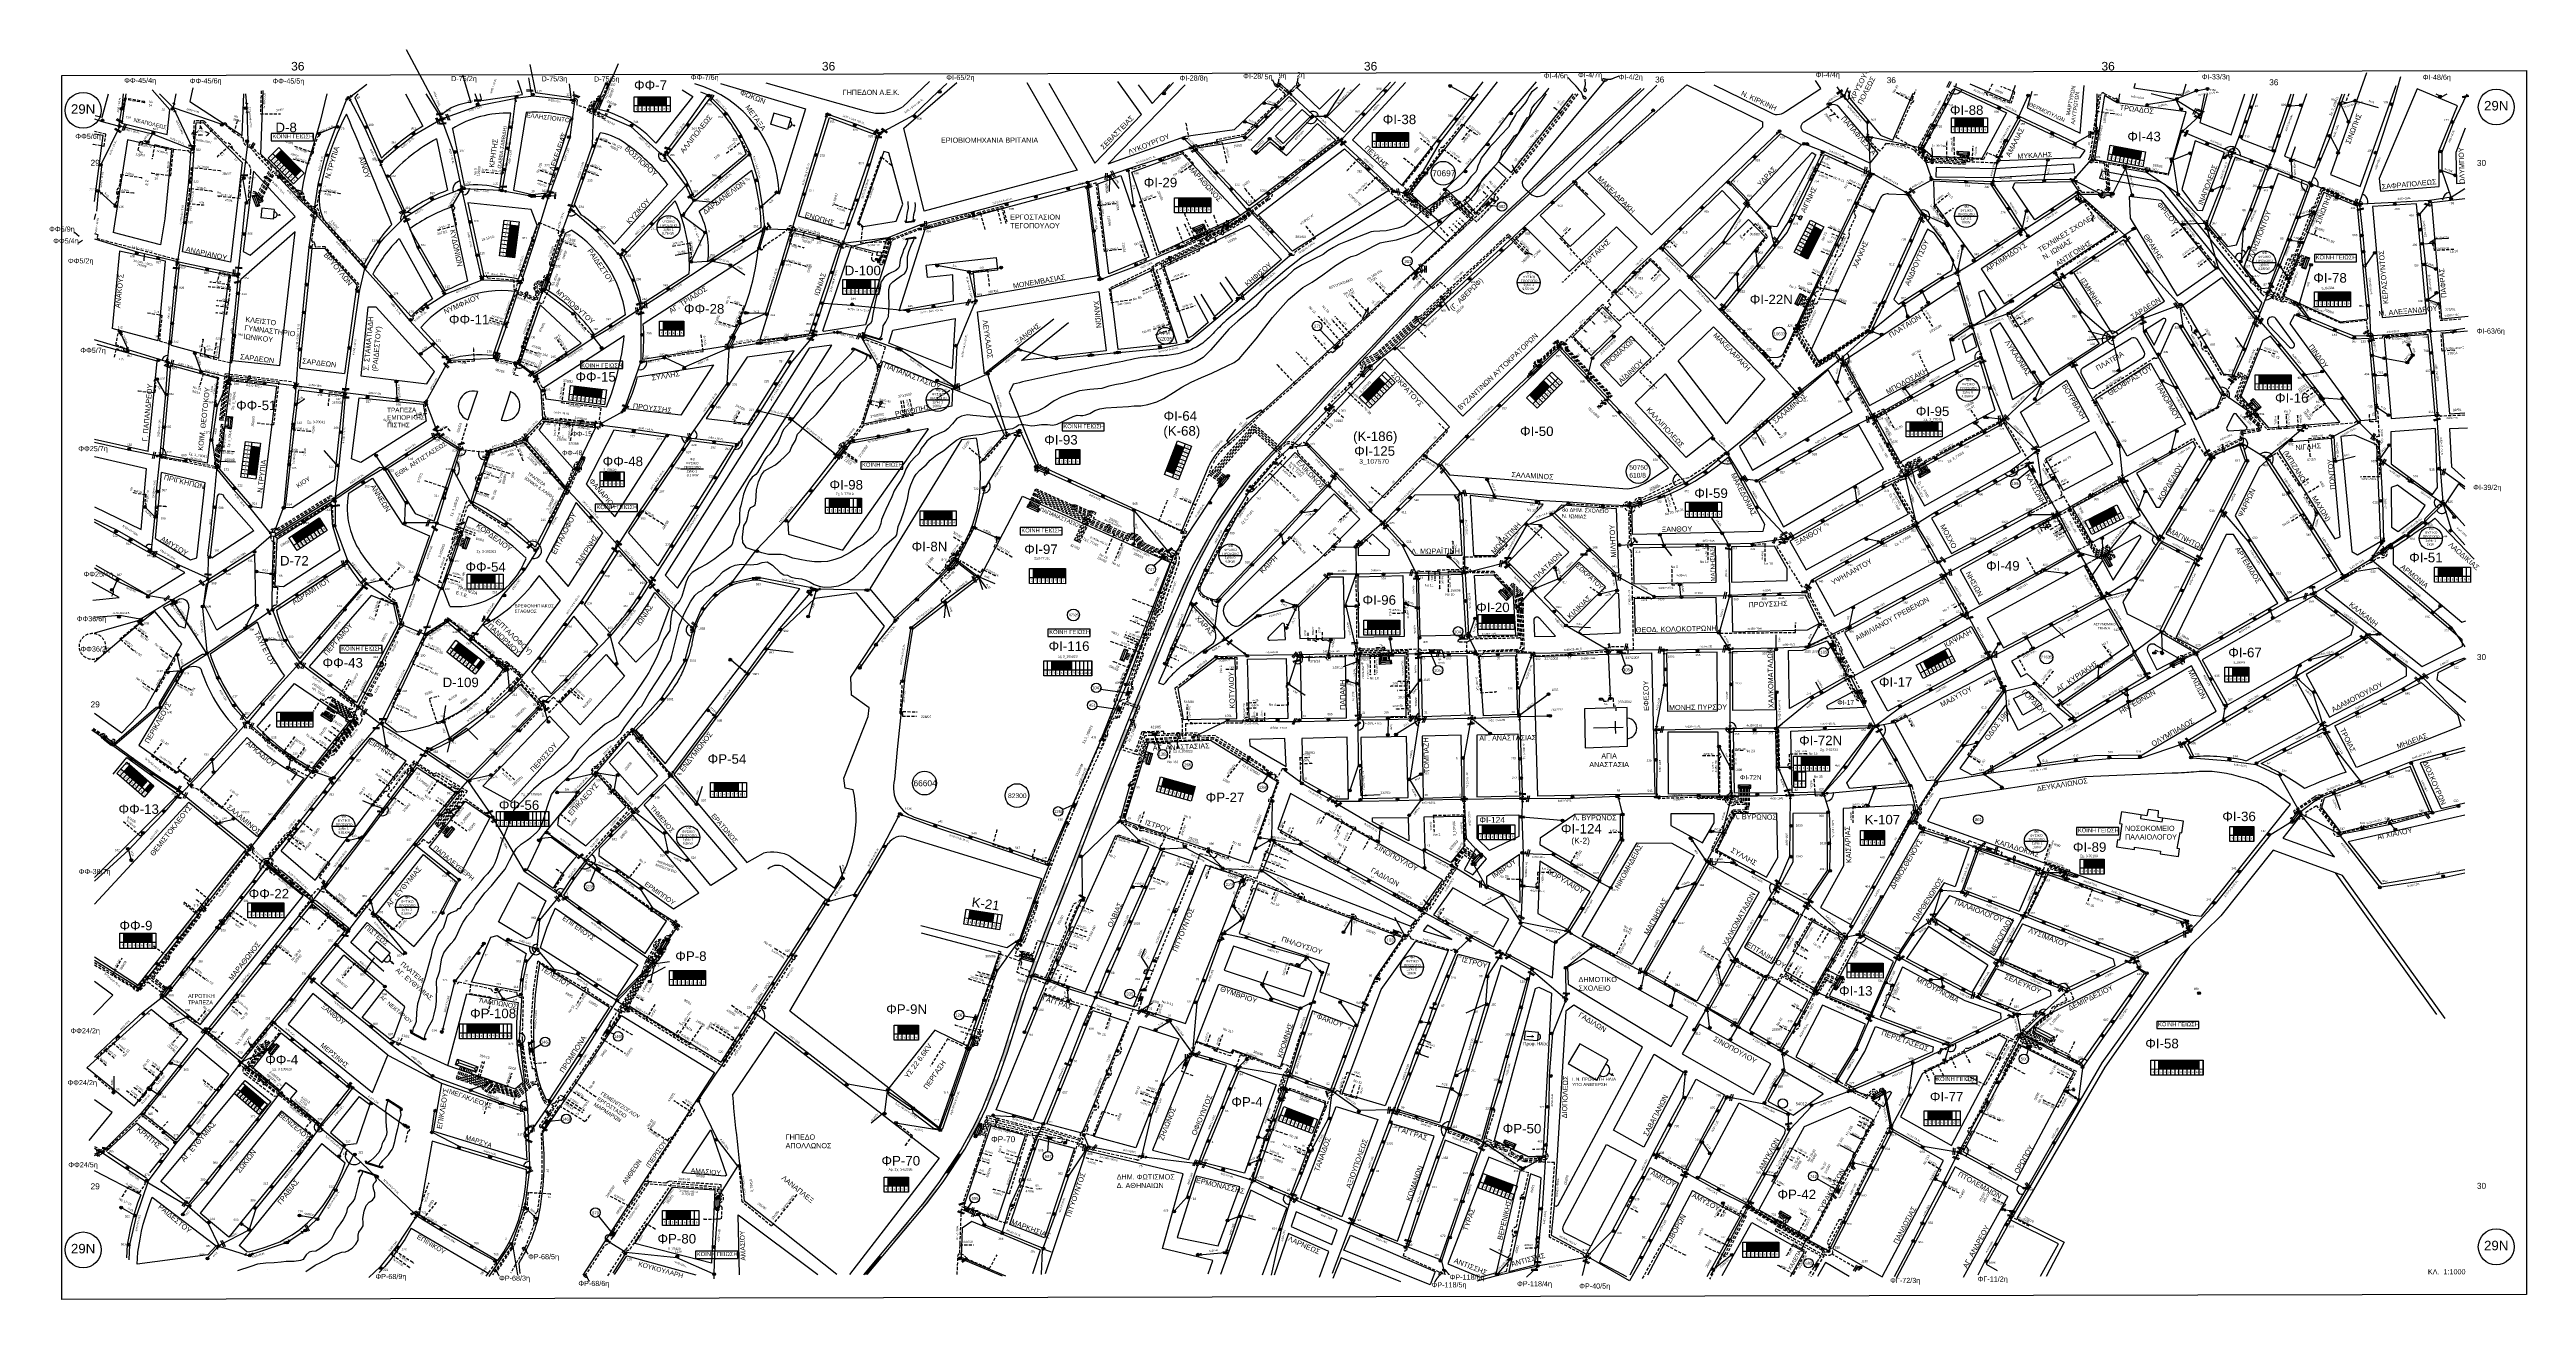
# Model space of a CAD drawing. Header units: millimetres. Extents: x 1421 to 7547, y 822 to 1873.
# Drawn here: x 5464 to 7547, y 822 to 1873 of the extents above; entities outside this region: 2.
import ezdxf
from ezdxf.enums import TextEntityAlignment as Align

# ---------------------------------------------------------------- set-up
doc = ezdxf.new("R2010")
doc.units = ezdxf.units.MM
doc.linetypes.add('DASHED', pattern=[19.05, 12.7, -6.35])
doc.layers.get('0').update_dxf_attribs({"lineweight": 30})
for name, color, linetype, lineweight in [('1111_PROBLEMS', 1, 'Continuous', 30), ('13_5', 7, 'Continuous', 30), ('16+16_5', 7, 'Continuous', 30), ('2.4x16', 7, 'Continuous', 30), ('2.4x25', 7, 'Continuous', 30), ('2x13', 7, 'Continuous', 30), ('2x16', 7, 'Continuous', 30), ('2x16AL', 7, 'Continuous', 30), ('2x6', 7, 'Continuous', 30), ('3x13', 7, 'Continuous', 30), ('3x150+50', 7, 'Continuous', 30), ('3x150AL', 7, 'Continuous', 30), ('3x38+23+16', 7, 'Continuous', 30), ('3x45+50', 7, 'Continuous', 30), ('3x45+60_10+13_5', 7, 'Continuous', 30), ('3x48+28+16_5', 7, 'Continuous', 30), ('3x48+35', 7, 'Continuous', 30), ('3x48+38', 7, 'Continuous', 30), ('3x50+25', 7, 'DASHED', 30), ('3x50+35+13_5', 7, 'Continuous', 30), ('3x50+35+16_5', 7, 'Continuous', 30), ('3x50+35+16AL', 7, 'Continuous', 30), ('3x50+70', 7, 'Continuous', 30), ('3x70+50', 7, 'Continuous', 30), ('3x70+50+13_5', 7, 'Continuous', 30), ('3x70+50+16_5', 7, 'Continuous', 30), ('3x82+57', 7, 'Continuous', 30), ('3x82+57+13_5', 7, 'Continuous', 30), ('3x82+57+16_5', 7, 'Continuous', 30), ('3x95+70', 7, 'DASHED', 30), ('4x13', 7, 'Continuous', 30), ('4x14', 7, 'Continuous', 30), ('4x150AL+50CU', 7, 'Continuous', 30), ('4x16+16_5', 7, 'Continuous', 30), ('4x16CU', 7, 'Continuous', 30), ('4x23+13_5', 7, 'Continuous', 30), ('4x25AL', 7, 'Continuous', 30), ('4x35', 1, 'DASHED', 30), ('4x35CU', 7, 'Continuous', 30), ('4x40_10', 7, 'Continuous', 30), ('4x50+13_5', 7, 'Continuous', 30), ('4x50+16_5', 7, 'Continuous', 30), ('4x50+40_10', 7, 'Continuous', 30), ('4x50+50_10', 7, 'Continuous', 30), ('4x50AL', 7, 'Continuous', 30), ('4x50AL+10_5', 7, 'Continuous', 30), ('4x50CU', 7, 'Continuous', 30), ('4x6.6', 7, 'Continuous', 30), ('4x64', 7, 'Continuous', 30), ('Link Box 4 Διευθύνσεων', 7, 'Continuous', 30), ('Pillar OTE', 7, 'Continuous', 30), ('Pillar Δημοτικού Φωτισμού', 7, 'Continuous', 30), ('PINAKIDA', 7, 'DASHED', 30), ('TEXT_ΔΙΑΦΟΡΑ', 7, 'Continuous', 30), ('TEXT_ΚΑΛΩΔΙΩΝ', 7, 'Continuous', 30), ('Άγνωστα', 7, 'Continuous', 30), ('Άγνωστο εναέριο καλώδιο', 7, 'Continuous', 30), ('Άγνωστο Υπόγειο Καλώδιο', 7, 'DASHED', 30), ('Γυμνά εναέρια ΧΤ (3Φ)   4x16AL', 7, 'Continuous', 30), ('Γυμνά εναέρια ΧΤ (3Φ)   4x16CU', 7, 'Continuous', 30), ('Γυμνά εναέρια ΧΤ (3Φ)   4x35CU', 7, 'Continuous', 30), ('Γυμνά εναέρια ΧΤ (3Φ)   4x50CU', 7, 'Continuous', 30), ('Γυμνά εναέρια ΧΤ και ΦΟΠ (3Φ)   4x50+16AL', 7, 'Continuous', 30), ('Διαφημιστική πινακίδα', 7, 'Continuous', 30), ('Εναέρια παροχή ΧΤ 4x16', 7, 'SYN_LINE', 30), ('Εναέρια παροχή ΧΤ 4x25', 7, 'SYN_LINE', 30), ('Επίτονοι', 7, 'Continuous', 30), ('Επιγραφές - Σχήματα', 7, 'Continuous', 30), ('Καλωδια Χ.Τ 3x95+35', 7, 'DASHED', 30), ('Καλωδια Χ.Τ. 3x50+35', 7, 'Continuous', 30), ('Καλωδια ΧΤ  3X95+50', 7, 'Continuous', 30), ('Καλώδια ΧΤ   3x150+50CU', 7, 'DASHED', 30), ('Καλώδια ΧΤ   3x150+70AL', 7, 'DASHED', 30), ('Καλώδια ΧΤ   3x150AL+50CU', 7, 'DASHED', 30), ('Μηχανική τομή', 7, 'Continuous', 30), ('Περίπτερο', 7, 'Continuous', 30), ('Πλεκτός Στύλος', 7, 'Continuous', 30), ('Στύλος Ξύλινος', 7, 'Continuous', 30), ('Στύλος Ξύλινος @ 1', 7, 'Continuous', 30), ('Στύλος ΦΜ', 7, 'Continuous', 30), ('Στύλος ΦΜ @ 1', 7, 'Continuous', 30), ('ΣΥΝ.ΚΑΛ4Χ6', 7, 'YPARXSK3X70+54', 30), ('Συνδέσεις', 7, 'Continuous', 30), ('Συνεστραμμένα ΧΤ   3x70+54.6+25 AL', 7, 'SYN_LINE', 30), ('Συνεστραμμένα ΧΤ  4x120+25 AL', 7, 'SYN_LINE', 30), ('Τομή', 7, 'Continuous', 30), ('Υποσταθμός εναέριος 2 στύλων', 7, 'Continuous', 30), ('Υποσταθμός πόλεως', 7, 'Continuous', 30), ('Υπόβαθρο ΔΕΗ', 7, 'Continuous', 30), ('Υπόγεια Καλώδια Δικτύου ΧΤ   .04', 7, 'DASHED', 30), ('Υπόγεια Καλώδια Δικτύου ΧΤ   .075', 7, 'DASHED', 30), ('Υπόγεια Καλώδια Δικτύου ΧΤ   .10', 7, 'DASHED', 30), ('Υπόγεια Καλώδια Δικτύου ΧΤ   .15', 7, 'DASHED', 30), ('Υπόγεια Καλώδια Δικτύου ΧΤ  .0225', 7, 'DASHED', 30), ('Υπόγεια Καλώδια Δικτύου ΧΤ  4x16AL', 7, 'DASHED', 30), ('Υπόγεια Καλώδια Δικτύου ΧΤ  4X25', 7, 'DASHED', 30), ('Υπόγεια Καλώδια Δικτύου ΧΤ  4x50AL', 7, 'DASHED', 30), ('Υπόγεια Καλώδια Δικτύου ΧΤ  4x6', 7, 'DASHED', 30)]:
    doc.layers.add(name, color=color, linetype=linetype, lineweight=lineweight)
doc.styles.add('arial', font='arial.ttf')
doc.styles.add('Legend', font='CALIBRI.TTF')
doc.styles.get("Standard").update_dxf_attribs({"font": 'arial.ttf'})
doc.linetypes.add('FRIDI', pattern='A,0.5,-0.001,["|",Standard,S=0.5,R=0,X=0,Y=0.16],-0.001', length=0.502)
doc.linetypes.add('PRANES_TEXNHTO', pattern='A,1,[136,SPECLINE.shx,S=1.5,R=0,X=0,Y=0],2,[137,SPECLINE.shx,S=1,R=0,X=0,Y=0],1', length=4)
doc.linetypes.add('SYN_LINE', pattern='A,0.5,-0.0001,["/\\/\\/\\/",Standard,S=0.1,R=0,X=0,Y=-0.05],-0.25', length=0.7501)
doc.linetypes.add('YPARXSK3X70+54', pattern='A,2.5,[131,ltypeshp.shx,S=1,R=0,X=-9e-10,Y=0],-1e-11,[131,ltypeshp.shx,S=-1,R=180,X=2,Y=0],-4.1,[131,ltypeshp.shx,S=1,R=0,X=-0.1,Y=0],-1.9,2,0', length=10.5)
doc.dimstyles.new('ISO-25', dxfattribs={"dimtxt": 2.5, "dimasz": 2.5, "dimexe": 1.25, "dimexo": 0.625, "dimtad": 1, "dimtxsty": 'Standard', "dimcen": 2.5, "dimadec": 0, "dimazin": 0, "dimtfac": 1, "dimtmove": 0, "dimatfit": 3, "dimfxl": 0, "dimarcsym": 0})

# ---------------------------------------------------------------- blocks, each defined once
blk = doc.blocks.new('ΥΠΑΡΧΩΝ ΤΣΙΜΕΝΤΕΝΙΟΣ ΣΤΥΛΟΣ')
at = {"layer": 'Στύλος ΦΜ'}
blk.add_hatch(color=7, dxfattribs=at).paths.add_polyline_path([(-1.3, -2.3, 0.574793), (2.6, 0, 0.268822), (1.3, 2.3)])
at = {"layer": 'Στύλος ΦΜ', "color": 7}
blk.add_line((-1.3, -2.3), (1.3, 2.3), dxfattribs=at)
blk.add_circle((0, 0), 2.62, dxfattribs=at)
at = {"layer": 'Στύλος ΦΜ', "flags": 4}
for tag, p in [('ΤΥΠΟΣ', (-4.9, 3)), ('ΑΡΙΘΜΟΣ', (-4.7, 8.1))]:
    blk.add_attdef(tag, p, '', height=4, dxfattribs=at)
blk = doc.blocks.new('ΥΠΑΡΧΩΝ ΞΥΛΙΝΟΣ ΣΤΥΛΟΣ')
at = {"layer": 'Στύλος Ξύλινος'}
h = blk.add_hatch(color=7, dxfattribs=at)
h.paths.add_polyline_path([(-2.6, 0, 0.270008), (-1.3, -2.3), (1.3, 2.3, 0.576266)])
h.paths.add_polyline_path([(-1.3, -2.3, 0.574793), (2.6, 0, 0.268822), (1.3, 2.3)])
at = {"layer": 'Στύλος Ξύλινος', "color": 7}
blk.add_line((-1.3, -2.3), (1.3, 2.3), dxfattribs=at)
blk.add_circle((0, 0), 2.62, dxfattribs=at)
at = {"layer": 'Στύλος Ξύλινος', "flags": 4}
for tag, p in [('ΑΡΙΘΜΟΣ', (-4.9, 8.6)), ('ΤΥΠΟΣ', (-4.8, 3.4))]:
    blk.add_attdef(tag, p, '', height=4, dxfattribs=at)
blk = doc.blocks.new('ΥΠΟΣΤΑΘΜΟΣ ΕΝΑΕΡΙΟΣ ΕΠΙ 2 ΣΤΥΛΩΝ')
at = {"layer": 'Υποσταθμός εναέριος 2 στύλων', "linetype": 'Continuous', "lineweight": -3}
for points in [[(-12, -2.1, 0.574793), (-8.5, -0.1, 0.268822), (-9.6, 2)], [(9.7, -2.1, 0.574793), (13.2, -0.1, 0.268822), (12, 1.9)]]:
    blk.add_hatch(color=256, dxfattribs=at).paths.add_polyline_path(points)
for p, q in [((-12, -2.1), (-9.6, 2)), ((9.7, -2.1), (12, 1.9))]:
    blk.add_line(p, q, dxfattribs=at)
for centre in [(-10.8, -0.1), (10.8, -0.1)]:
    blk.add_circle(centre, 2.36, dxfattribs=at)
at = {"layer": 'Υποσταθμός πόλεως', "linetype": 'Continuous', "lineweight": -3, "ltscale": 40}
blk.add_lwpolyline([(-8.6, 2.8), (8.6, 2.8), (8.6, -2.8), (-8.6, -2.8)], close=True, dxfattribs=at)
for points in [[(-5.8, 0), (-8.6, 2.8)], [(-8.6, -2.8), (-5.8, 0)], [(-5.8, 0), (5.8, 0)], [(5.8, 0), (8.6, 2.8)], [(8.6, -2.8), (5.8, 0)]]:
    blk.add_lwpolyline(points, dxfattribs=at)
at = {"layer": 'Υποσταθμός εναέριος 2 στύλων', "ltscale": 40, "flags": 1}
for tag, p in [('ΜΕΤΑΣΧΗΜΑΤΙΣΜΟΣ', (14.1, 2.5)), ('ΙΣΧΥΣ', (14.1, -0.3)), ('ΑΡΙΘΜΟΣ', (14.2, -3))]:
    blk.add_attdef(tag, p, '', height=1.8, dxfattribs=at)
blk = doc.blocks.new('ΥΠΟΣΤΑΘΜΟΣ ΠΟΛΕΩΣ 9 ΑΝΑΧΩΡΗΣΕΩΝ')
at = {"layer": 'Υποσταθμός πόλεως', "ltscale": 40}
for p, q in [((-9.6, -2.8), (-9.6, -4)), ((-7.1, -2.8), (-7.1, -4)), ((-4.8, -2.8), (-4.8, -4)), ((-2.4, -2.8), (-2.4, -4)), ((0.1, -2.8), (0.1, -4)), ((2.5, -2.8), (2.5, -4)), ((5, -2.8), (5, -4)), ((7.5, -2.8), (7.5, -4)), ((9.6, -2.8), (9.6, -4))]:
    blk.add_line(p, q, dxfattribs=at)
blk.add_lwpolyline([(-10, 2.8), (10, 2.8), (10, -2.8), (-10, -2.8)], close=True, dxfattribs=at)
for points in [[(-7.2, 0), (-10, 2.8)], [(-10, -2.8), (-7.2, 0)], [(-7.2, 0), (7.2, 0)], [(7.2, 0), (10, 2.8)], [(10, -2.8), (7.2, 0)]]:
    blk.add_lwpolyline(points, dxfattribs=at)
at = {"layer": 'Υποσταθμός πόλεως', "linetype": 'SYN_LINE', "ltscale": 40, "flags": 1}
for tag, p in [('ΜΕΤΑΣΧΗΜΑΤΙΣΜΟΣ', (10.8, 1.7)), ('ΙΣΧΥΣ', (10.8, -1.1)), ('ΑΡΙΘΜΟΣ', (10.9, -3.8))]:
    blk.add_attdef(tag, p, '', height=1.8, dxfattribs=at)
blk = doc.blocks.new('PILLAR YPOSTATHMOU')
at = {"layer": 'Περίπτερο', "ltscale": 40}
for points in [[(540.4, 2525.1), (540.4, 2526), (541.5, 2526)], [(541.6, 2523.5), (540.4, 2523.5), (540.4, 2524.9)], [(541.8, 2526), (542.9, 2526), (542.9, 2524.9)], [(542.9, 2524.6), (542.9, 2523.5), (541.9, 2523.5)]]:
    blk.add_lwpolyline(points, dxfattribs=at)
blk = doc.blocks.new('A$C4BA07827')
at = {"lineweight": -3}
for p, q in [((0, 4.8), (2.5, 2.1)), ((4.4, 3.5), (0.6, 0.8)), ((0.6, 0.8), (1.5, 0)), ((1.5, 1.4), (2.4, 0.7)), ((2.5, 2.1), (3.4, 1.3)), ((3.4, 2.7), (4.3, 2)), ((4.4, 3.5), (5.3, 2.7))]:
    blk.add_line(p, q, dxfattribs=at)
blk = doc.blocks.new('ΥΠΟΣΤΑΘΜΟΣ ΠΟΛΕΩΣ')
at = {"layer": 'Υποσταθμός πόλεως', "linetype": 'Continuous', "ltscale": 40}
blk.add_lwpolyline([(-8.6, 2.8), (8.6, 2.8), (8.6, -2.8), (-8.6, -2.8)], close=True, dxfattribs=at)
for points in [[(-5.8, 0), (-8.6, 2.8)], [(5.8, 0), (8.6, 2.8)], [(-8.6, -2.8), (-5.8, 0)], [(-5.8, 0), (5.8, 0)], [(8.6, -2.8), (5.8, 0)]]:
    blk.add_lwpolyline(points, dxfattribs=at)
at = {"layer": 'Υποσταθμός πόλεως', "linetype": 'SYN_LINE', "ltscale": 40, "flags": 1}
for tag, p in [('ΜΕΤΑΣΧΗΜΑΤΙΣΜΟΣ', (10.6, 2.4)), ('ΙΣΧΥΣ', (10.6, -0.4)), ('ΑΡΙΘΜΟΣ', (10.7, -3.1))]:
    blk.add_attdef(tag, p, '', height=1.8, dxfattribs=at)
blk = doc.blocks.new('STYLOS PLEKTOS')
at = {"ltscale": 40}
blk.add_lwpolyline([(731.8, 1613.6), (736.7, 1608.7), (731.8, 1608.7), (736.7, 1613.6)], dxfattribs=at)
at = {"layer": 'Διαφημιστική πινακίδα', "ltscale": 40}
blk.add_lwpolyline([(731.8, 1613.6), (736.7, 1613.6), (736.7, 1608.7), (731.8, 1608.7)], close=True, dxfattribs=at)
blk = doc.blocks.new('LINK BOX 4 ΑΝΑΧΩΡΗΣΕΩΝ')
at = {"layer": 'Link Box 4 Διευθύνσεων', "lineweight": -3, "ltscale": 40}
blk.add_hatch(color=256, dxfattribs=at).paths.add_polyline_path([(-3.5, 0), (-3.5, -4.7), (3.5, -4.7), (3.5, 0)])
for p, q in [((-3.5, 0), (-5.3, 0)), ((5.3, 0), (3.5, 0)), ((-3.5, -4.7), (-5.3, -4.7)), ((5.3, -4.7), (3.5, -4.7))]:
    blk.add_line(p, q, dxfattribs=at)
blk.add_lwpolyline([(-3.5, -4.7), (-3.5, 0), (3.5, 0), (3.5, -4.7)], close=True, dxfattribs=at)
blk = doc.blocks.new('ΤΟΜΗ')
at = {"layer": 'Τομή', "lineweight": -3, "ltscale": 40}
for p, q in [((-11.4, 1.1), (11.4, 1.1)), ((11.4, -3.6), (-11.4, -3.6))]:
    blk.add_line(p, q, dxfattribs=at)
blk = doc.blocks.new('ΜΗΧΑΝΙΚΗ ΤΟΜΗ')
at = {"layer": 'Μηχανική τομή', "lineweight": -3, "ltscale": 40}
for p, q in [((-3.8, 1.2), (3.8, 1.2)), ((3.8, -0.4), (-3.8, -0.4))]:
    blk.add_line(p, q, dxfattribs=at)
blk = doc.blocks.new('ΕΠΙΤΟΝΟΣ')
at = {"layer": 'Επίτονοι', "lineweight": 40, "ltscale": 40}
blk.add_hatch(color=256, dxfattribs=at).paths.add_polyline_path([(-1.1, 6.5), (0, 9.1), (1.1, 6.5)])
for p, q in [((-1.1, 6.5), (0, 9.1)), ((1.1, 6.5), (-1.1, 6.5)), ((-1.1, 6.5), (0, 6.5)), ((0, 9.1), (1.1, 6.5)), ((0, 6.5), (0, 0))]:
    blk.add_line(p, q, dxfattribs=at)
blk = doc.blocks.new('_ΣΥΝΔΕΣΗ')
at = {"layer": 'Συνδέσεις', "linetype": 'SYN_LINE', "ltscale": 40}
blk.add_hatch(color=256, dxfattribs=at).paths.add_polyline_path([(0.5, 0, 1), (-0.5, 0, 1)])
at = {"layer": 'Συνδέσεις'}
blk.add_circle((0, 0), 0.5, dxfattribs=at)
blk = doc.blocks.new('PILLAR ΔΗΜΟΤΙΚΟΥ ΦΩΤΙΣΜΟΥ')
at = {"layer": 'Pillar Δημοτικού Φωτισμού', "ltscale": 40}
for p, q in [((-3.6, 2), (3.1, 2)), ((-3.6, -2), (-3.6, 2)), ((3.1, 2), (3.1, -2)), ((3.1, -2), (-3.6, -2))]:
    blk.add_line(p, q, dxfattribs=at)
at = {"layer": 'Pillar Δημοτικού Φωτισμού', "insert": (-2.1, 0.7), "char_height": 1.357, "width": 109.961, "attachment_point": 1}
blk.add_mtext('{\\fArial|b1|i0|c161|p34;ΠΔΦ}', dxfattribs=at)
blk = doc.blocks.new('ΥΠΟΣΤΑΘΜΟΣ ΠΟΛΕΩΣ 13 ΑΝΑΧΩΡΗΣΕΩΝ')
at = {"layer": 'Υποσταθμός πόλεως', "ltscale": 40}
for p, q in [((-11.1, -2.8), (-11.1, -4)), ((-9.5, -2.8), (-9.5, -4)), ((-7.8, -2.8), (-7.8, -4)), ((-6, -2.8), (-6, -4)), ((-4.1, -2.8), (-4.1, -4)), ((-2.3, -2.8), (-2.3, -4)), ((-0.4, -2.8), (-0.4, -4)), ((1.5, -2.8), (1.5, -4)), ((3.4, -2.8), (3.4, -4)), ((5.4, -2.8), (5.4, -4)), ((7.3, -2.8), (7.3, -4)), ((9.3, -2.8), (9.3, -4)), ((11.1, -2.8), (11.1, -4))]:
    blk.add_line(p, q, dxfattribs=at)
blk.add_lwpolyline([(-11.4, 2.8), (11.4, 2.8), (11.4, -2.8), (-11.4, -2.8)], close=True, dxfattribs=at)
for points in [[(-8.6, 0), (-11.4, 2.8)], [(-11.4, -2.8), (-8.6, 0)], [(-8.6, 0), (8.6, 0)], [(8.6, 0), (11.4, 2.8)], [(11.4, -2.8), (8.6, 0)]]:
    blk.add_lwpolyline(points, dxfattribs=at)
at = {"layer": 'Υποσταθμός πόλεως', "linetype": 'SYN_LINE', "ltscale": 40, "flags": 1}
for tag, p in [('ΜΕΤΑΣΧΗΜΑΤΙΣΜΟΣ', (12.2, 1.7)), ('ΙΣΧΥΣ', (12.2, -1.1)), ('ΑΡΙΘΜΟΣ', (12.3, -3.8))]:
    blk.add_attdef(tag, p, '', height=1.8, dxfattribs=at)
blk = doc.blocks.new('TETRAGWNOS STYLOS')
at = {"layer": 'Επιγραφές - Σχήματα', "ltscale": 20}
h = blk.add_hatch(color=256, dxfattribs=at)
h.dxf.hatch_style = 1
h.paths.add_polyline_path([(1780.5, 599.7), (1778.5, 597.7), (1780.5, 597.7)])
blk.add_lwpolyline([(1778.5, 599.7), (1780.5, 599.7), (1780.5, 597.7), (1778.5, 597.7)], close=True, dxfattribs=at)
blk = doc.blocks.new('A$C18096169')
at = {"layer": 'Υποσταθμός πόλεως', "ltscale": 40}
for p, q in [((0.2, 0.9), (0.2, 0)), ((1.5, 0.9), (1.5, 0)), ((2.9, 0.9), (2.9, 0)), ((4.4, 0.9), (4.4, 0)), ((5.8, 0.9), (5.8, 0)), ((7.3, 0.9), (7.3, 0)), ((8.8, 0.9), (8.8, 0)), ((10.4, 0.9), (10.4, 0)), ((11.9, 0.9), (11.9, 0)), ((13.5, 0.9), (13.5, 0)), ((15, 0.9), (15, 0)), ((16.6, 0.9), (16.6, 0)), ((18, 0.9), (18, 0))]:
    blk.add_line(p, q, dxfattribs=at)
blk.add_lwpolyline([(0, 5.5), (18.3, 5.5), (18.3, 0.9), (0, 0.9)], close=True, dxfattribs=at)
for points in [[(2.3, 3.2), (0, 5.5)], [(0, 0.9), (2.3, 3.2)], [(2.3, 3.2), (16, 3.2)], [(16, 3.2), (18.3, 5.5)], [(18.3, 0.9), (16, 3.2)]]:
    blk.add_lwpolyline(points, dxfattribs=at)
blk = doc.blocks.new('τομή_')
at = {"layer": 'Επιγραφές - Σχήματα'}
for p, q in [((-1.3, -0.2), (0.1, 0.7)), ((-1.1, -0.5), (0.3, 0.5)), ((-0.7, 0.6), (-0.3, -0.4))]:
    blk.add_line(p, q, dxfattribs=at)

msp = doc.modelspace()

# ---------------------------------------------------------------- hatches: boundary and pattern name
at = {"layer": 'Άγνωστα', "lineweight": -3}
msp.add_hatch(color=27, dxfattribs=at).paths.add_polyline_path([(7202.2, 1784.4), (7205.6, 1783.8), (7206.9, 1791), (7203.6, 1791.6)])
at = {"layer": 'Γυμνά εναέρια ΧΤ και ΦΟΠ (3Φ)   4x50+16AL', "lineweight": -2, "ltscale": 0.2}
h = msp.add_hatch(color=30, dxfattribs=at)
h.dxf.hatch_style = 1
h.paths.add_polyline_path([(7476.4, 1438), (7473, 1438), (7473, 1430.6), (7476.4, 1430.6)])
h = msp.add_hatch(color=27, dxfattribs=at)
h.dxf.hatch_style = 1
h.paths.add_polyline_path([(7479.9, 1438), (7476.4, 1438), (7476.4, 1430.6), (7479.9, 1430.6)])
h = msp.add_hatch(color=1, dxfattribs=at)
h.dxf.hatch_style = 1
h.paths.add_polyline_path([(7483.2, 1438), (7479.9, 1438), (7479.9, 1430.6), (7483.2, 1430.6)])
h = msp.add_hatch(color=6, dxfattribs=at)
h.dxf.hatch_style = 1
h.paths.add_polyline_path([(7486.5, 1438), (7483.2, 1438), (7483.2, 1430.6), (7486.5, 1430.6)])
h = msp.add_hatch(color=133, dxfattribs=at)
h.dxf.hatch_style = 1
h.paths.add_polyline_path([(7489.9, 1438), (7486.5, 1438), (7486.5, 1430.6), (7489.9, 1430.6)])
h = msp.add_hatch(color=5, dxfattribs=at)
h.dxf.hatch_style = 1
h.paths.add_polyline_path([(7493.3, 1438), (7489.9, 1438), (7489.9, 1430.6), (7493.3, 1430.6)])
h = msp.add_hatch(color=6, dxfattribs=at)
h.dxf.hatch_style = 1
h.paths.add_polyline_path([(6672.4, 1221.4), (6668.9, 1221.4), (6668.9, 1214.1), (6672.4, 1214.1)])
h = msp.add_hatch(color=5, dxfattribs=at)
h.dxf.hatch_style = 1
h.paths.add_polyline_path([(6675.8, 1221.4), (6672.4, 1221.4), (6672.4, 1214.1), (6675.8, 1214.1)])
h = msp.add_hatch(color=85, dxfattribs=at)
h.dxf.hatch_style = 1
h.paths.add_polyline_path([(6679.1, 1221.4), (6675.8, 1221.4), (6675.8, 1214.1), (6679.1, 1214.1)])
h = msp.add_hatch(color=30, dxfattribs=at)
h.dxf.hatch_style = 1
h.paths.add_polyline_path([(6682.5, 1221.4), (6679.1, 1221.4), (6679.1, 1214.1), (6682.5, 1214.1)])
h = msp.add_hatch(color=27, dxfattribs=at)
h.dxf.hatch_style = 1
h.paths.add_polyline_path([(6685.9, 1221.4), (6682.5, 1221.4), (6682.5, 1214.1), (6685.9, 1214.1)])
h = msp.add_hatch(color=133, dxfattribs=at)
h.dxf.hatch_style = 1
h.paths.add_polyline_path([(6689.2, 1221.4), (6685.9, 1221.4), (6685.9, 1214.1), (6689.2, 1214.1)])
h = msp.add_hatch(color=1, dxfattribs=at)
h.dxf.hatch_style = 1
h.paths.add_polyline_path([(6692.6, 1221.4), (6689.2, 1221.4), (6689.2, 1214.1), (6692.6, 1214.1)])
h = msp.add_hatch(color=6, dxfattribs=at)
h.dxf.hatch_style = 1
h.paths.add_polyline_path([(7005.9, 1105.2), (7002.6, 1105.2), (7002.6, 1097.8), (7005.9, 1097.8)])
at = {"layer": 'Καλώδια ΧΤ   3x150+50CU', "linetype": 'DASHED', "lineweight": -3, "ltscale": 0.2}
h = msp.add_hatch(color=30, dxfattribs=at)
h.dxf.hatch_style = 1
h.paths.add_polyline_path([(5958.8, 1826.3), (5962.2, 1826.3), (5962.2, 1833.6), (5958.8, 1833.6)])
h = msp.add_hatch(color=27, dxfattribs=at)
h.dxf.hatch_style = 1
h.paths.add_polyline_path([(5962.2, 1826.3), (5965.7, 1826.3), (5965.7, 1833.6), (5962.2, 1833.6)])
h = msp.add_hatch(color=133, dxfattribs=at)
h.dxf.hatch_style = 1
h.paths.add_polyline_path([(5969, 1833.6), (5965.7, 1833.6), (5965.7, 1826.3), (5969, 1826.3)])
h = msp.add_hatch(color=1, dxfattribs=at)
h.dxf.hatch_style = 1
h.paths.add_polyline_path([(5972.4, 1826.3), (5972.4, 1833.6), (5969, 1833.6), (5969, 1826.3)])
h = msp.add_hatch(color=173, dxfattribs=at)
h.dxf.hatch_style = 1
h.paths.add_polyline_path([(5975.8, 1833.6), (5972.4, 1833.6), (5972.4, 1826.3), (5975.8, 1826.3)])
h = msp.add_hatch(color=6, dxfattribs=at)
h.dxf.hatch_style = 1
h.paths.add_polyline_path([(5979.1, 1833.6), (5975.8, 1833.6), (5975.8, 1826.3), (5979.1, 1826.3)])
h = msp.add_hatch(color=2, dxfattribs=at)
h.dxf.hatch_style = 1
h.paths.add_polyline_path([(5979.1, 1826.3), (5982.5, 1826.3), (5982.5, 1833.6), (5979.1, 1833.6)])
h = msp.add_hatch(color=133, dxfattribs=at)
h.dxf.hatch_style = 1
h.paths.add_polyline_path([(7066.6, 1808.7), (7070.1, 1808.7), (7070.1, 1816), (7066.6, 1816)])
h = msp.add_hatch(color=173, dxfattribs=at)
h.dxf.hatch_style = 1
h.paths.add_polyline_path([(7070.1, 1808.7), (7073.5, 1808.7), (7073.5, 1816), (7070.1, 1816)])
h = msp.add_hatch(color=151, dxfattribs=at)
h.dxf.hatch_style = 1
h.paths.add_polyline_path([(7076.8, 1816), (7073.5, 1816), (7073.5, 1808.7), (7076.8, 1808.7)])
h = msp.add_hatch(color=27, dxfattribs=at)
h.dxf.hatch_style = 1
h.paths.add_polyline_path([(7080.2, 1808.7), (7080.2, 1816), (7076.8, 1816), (7076.8, 1808.7)])
h = msp.add_hatch(color=30, dxfattribs=at)
h.dxf.hatch_style = 1
h.paths.add_polyline_path([(7083.6, 1816), (7080.2, 1816), (7080.2, 1808.7), (7083.6, 1808.7)])
h = msp.add_hatch(color=1, dxfattribs=at)
h.dxf.hatch_style = 1
h.paths.add_polyline_path([(7086.9, 1816), (7083.6, 1816), (7083.6, 1808.7), (7086.9, 1808.7)])
h = msp.add_hatch(color=62, dxfattribs=at)
h.dxf.hatch_style = 1
h.paths.add_polyline_path([(7086.9, 1808.7), (7090.3, 1808.7), (7090.3, 1816), (7086.9, 1816)])
h = msp.add_hatch(color=5, dxfattribs=at)
h.dxf.hatch_style = 1
h.paths.add_polyline_path([(6579.8, 1796.4), (6583.2, 1796.4), (6583.2, 1803.8), (6579.8, 1803.8)])
h = msp.add_hatch(color=85, dxfattribs=at)
h.dxf.hatch_style = 1
h.paths.add_polyline_path([(6583.2, 1796.4), (6586.7, 1796.4), (6586.7, 1803.8), (6583.2, 1803.8)])
h = msp.add_hatch(color=6, dxfattribs=at)
h.dxf.hatch_style = 1
h.paths.add_polyline_path([(6590, 1803.8), (6586.7, 1803.8), (6586.7, 1796.4), (6590, 1796.4)])
h = msp.add_hatch(color=27, dxfattribs=at)
h.dxf.hatch_style = 1
h.paths.add_polyline_path([(6593.3, 1796.4), (6593.3, 1803.8), (6590, 1803.8), (6590, 1796.4)])
h = msp.add_hatch(color=2, dxfattribs=at)
h.dxf.hatch_style = 1
h.paths.add_polyline_path([(6596.7, 1803.8), (6593.3, 1803.8), (6593.3, 1796.4), (6596.7, 1796.4)])
h = msp.add_hatch(color=1, dxfattribs=at)
h.dxf.hatch_style = 1
h.paths.add_polyline_path([(6600.1, 1803.8), (6596.7, 1803.8), (6596.7, 1796.4), (6600.1, 1796.4)])
h = msp.add_hatch(color=133, dxfattribs=at)
h.dxf.hatch_style = 1
h.paths.add_polyline_path([(6600.1, 1796.4), (6603.5, 1796.4), (6603.5, 1803.8), (6600.1, 1803.8)])
h = msp.add_hatch(color=30, dxfattribs=at)
h.dxf.hatch_style = 1
h.paths.add_polyline_path([(6603.4, 1796.4), (6606.8, 1796.4), (6606.8, 1803.8), (6603.4, 1803.8)])
h = msp.add_hatch(color=6, dxfattribs=at)
h.dxf.hatch_style = 1
h.paths.add_polyline_path([(7198.8, 1785), (7202.2, 1784.4), (7203.6, 1791.6), (7200.2, 1792.3)])
h = msp.add_hatch(color=2, dxfattribs=at)
h.dxf.hatch_style = 1
h.paths.add_polyline_path([(5653.7, 1783.6), (5656.1, 1781.1), (5661.3, 1786.3), (5658.9, 1788.7)])
h = msp.add_hatch(color=1, dxfattribs=at)
h.dxf.hatch_style = 1
h.paths.add_polyline_path([(5656.1, 1781.1), (5658.5, 1778.7), (5663.7, 1783.9), (5661.3, 1786.3)])
h = msp.add_hatch(color=6, dxfattribs=at)
h.dxf.hatch_style = 1
h.paths.add_polyline_path([(5666.1, 1781.5), (5663.7, 1783.9), (5658.5, 1778.7), (5660.8, 1776.3)])
h = msp.add_hatch(color=5, dxfattribs=at)
h.dxf.hatch_style = 1
h.paths.add_polyline_path([(5663.2, 1773.9), (5668.4, 1779.1), (5666.1, 1781.5), (5660.8, 1776.3)])
h = msp.add_hatch(color=85, dxfattribs=at)
h.dxf.hatch_style = 1
h.paths.add_polyline_path([(5670.8, 1776.7), (5668.4, 1779.1), (5663.2, 1773.9), (5665.6, 1771.5)])
h = msp.add_hatch(color=30, dxfattribs=at)
h.dxf.hatch_style = 1
h.paths.add_polyline_path([(5673.2, 1774.3), (5670.8, 1776.7), (5665.6, 1771.5), (5667.9, 1769.1)])
h = msp.add_hatch(color=62, dxfattribs=at)
h.dxf.hatch_style = 1
h.paths.add_polyline_path([(5667.9, 1769.1), (5670.3, 1766.7), (5675.6, 1771.9), (5673.2, 1774.3)])
h = msp.add_hatch(color=5, dxfattribs=at)
h.dxf.hatch_style = 1
h.paths.add_polyline_path([(7210.2, 1790.4), (7206.9, 1791), (7205.6, 1783.8), (7208.8, 1783.2)])
h = msp.add_hatch(color=85, dxfattribs=at)
h.dxf.hatch_style = 1
h.paths.add_polyline_path([(7212.1, 1782.5), (7213.5, 1789.8), (7210.2, 1790.4), (7208.8, 1783.2)])
h = msp.add_hatch(color=173, dxfattribs=at)
h.dxf.hatch_style = 1
h.paths.add_polyline_path([(7216.8, 1789.2), (7213.5, 1789.8), (7212.1, 1782.5), (7215.5, 1781.9)])
h = msp.add_hatch(color=1, dxfattribs=at)
h.dxf.hatch_style = 1
h.paths.add_polyline_path([(7220.1, 1788.5), (7216.8, 1789.2), (7215.5, 1781.9), (7218.8, 1781.3)])
h = msp.add_hatch(color=4, dxfattribs=at)
h.dxf.hatch_style = 1
h.paths.add_polyline_path([(7218.8, 1781.3), (7222.1, 1780.7), (7223.5, 1787.9), (7220.1, 1788.5)])
h = msp.add_hatch(color=133, dxfattribs=at)
h.dxf.hatch_style = 1
h.paths.add_polyline_path([(6413.4, 1741.4), (6416.8, 1741.4), (6416.8, 1748.8), (6413.4, 1748.8)])
h = msp.add_hatch(color=5, dxfattribs=at)
h.dxf.hatch_style = 1
h.paths.add_polyline_path([(6416.8, 1741.4), (6420.2, 1741.4), (6420.2, 1748.8), (6416.8, 1748.8)])
h = msp.add_hatch(color=30, dxfattribs=at)
h.dxf.hatch_style = 1
h.paths.add_polyline_path([(6423.5, 1748.8), (6420.2, 1748.8), (6420.2, 1741.4), (6423.5, 1741.4)])
h = msp.add_hatch(color=151, dxfattribs=at)
h.dxf.hatch_style = 1
h.paths.add_polyline_path([(6426.9, 1741.4), (6426.9, 1748.8), (6423.5, 1748.8), (6423.5, 1741.4)])
h = msp.add_hatch(color=2, dxfattribs=at)
h.dxf.hatch_style = 1
h.paths.add_polyline_path([(6430.3, 1748.8), (6426.9, 1748.8), (6426.9, 1741.4), (6430.3, 1741.4)])
h = msp.add_hatch(color=6, dxfattribs=at)
h.dxf.hatch_style = 1
h.paths.add_polyline_path([(6433.7, 1748.8), (6430.3, 1748.8), (6430.3, 1741.4), (6433.7, 1741.4)])
h = msp.add_hatch(color=206, dxfattribs=at)
h.dxf.hatch_style = 1
h.paths.add_polyline_path([(6433.7, 1741.4), (6437, 1741.4), (6437, 1748.8), (6433.7, 1748.8)])
h = msp.add_hatch(color=1, dxfattribs=at)
h.dxf.hatch_style = 1
h.paths.add_polyline_path([(6437, 1741.4), (6440.4, 1741.4), (6440.4, 1748.8), (6437, 1748.8)])
h = msp.add_hatch(color=27, dxfattribs=at)
h.dxf.hatch_style = 1
h.paths.add_polyline_path([(5855.6, 1705), (5856, 1708.3), (5848.7, 1709.2), (5848.2, 1705.9)])
h = msp.add_hatch(color=5, dxfattribs=at)
h.dxf.hatch_style = 1
h.paths.add_polyline_path([(5856, 1708.3), (5856.4, 1711.7), (5849.1, 1712.6), (5848.7, 1709.2)])
h = msp.add_hatch(color=6, dxfattribs=at)
h.dxf.hatch_style = 1
h.paths.add_polyline_path([(5849.1, 1712.6), (5856.4, 1711.7), (5856.9, 1715), (5849.6, 1716)])
h = msp.add_hatch(color=1, dxfattribs=at)
h.dxf.hatch_style = 1
h.paths.add_polyline_path([(5856.9, 1715), (5857.3, 1718.3), (5850, 1719.2), (5849.6, 1716)])
h = msp.add_hatch(color=133, dxfattribs=at)
h.dxf.hatch_style = 1
h.paths.add_polyline_path([(5850.4, 1722.6), (5850, 1719.2), (5857.3, 1718.3), (5857.7, 1721.7)])
h = msp.add_hatch(color=173, dxfattribs=at)
h.dxf.hatch_style = 1
h.paths.add_polyline_path([(5850.9, 1726), (5850.4, 1722.6), (5857.7, 1721.7), (5858.2, 1725.1)])
h = msp.add_hatch(color=2, dxfattribs=at)
h.dxf.hatch_style = 1
h.paths.add_polyline_path([(6945.4, 1703.2), (6946.9, 1706.2), (6940.3, 1709.5), (6938.8, 1706.5)])
h = msp.add_hatch(color=133, dxfattribs=at)
h.dxf.hatch_style = 1
h.paths.add_polyline_path([(6946.9, 1706.2), (6948.5, 1709.2), (6941.9, 1712.5), (6940.3, 1709.5)])
h = msp.add_hatch(color=1, dxfattribs=at)
h.dxf.hatch_style = 1
h.paths.add_polyline_path([(6941.9, 1712.5), (6948.5, 1709.2), (6950, 1712.2), (6943.4, 1715.6)])
h = msp.add_hatch(color=206, dxfattribs=at)
h.dxf.hatch_style = 1
h.paths.add_polyline_path([(6950, 1712.2), (6951.5, 1715.2), (6944.9, 1718.5), (6943.4, 1715.6)])
h = msp.add_hatch(color=27, dxfattribs=at)
h.dxf.hatch_style = 1
h.paths.add_polyline_path([(6946.5, 1721.6), (6944.9, 1718.5), (6951.5, 1715.2), (6953, 1718.2)])
h = msp.add_hatch(color=85, dxfattribs=at)
h.dxf.hatch_style = 1
h.paths.add_polyline_path([(6948, 1724.6), (6946.5, 1721.6), (6953, 1718.2), (6954.6, 1721.3)])
h = msp.add_hatch(color=30, dxfattribs=at)
h.dxf.hatch_style = 1
h.paths.add_polyline_path([(5854.7, 1698.3), (5855.1, 1701.6), (5847.8, 1702.6), (5847.4, 1699.3)])
h = msp.add_hatch(color=2, dxfattribs=at)
h.dxf.hatch_style = 1
h.paths.add_polyline_path([(5855.1, 1701.7), (5855.6, 1705), (5848.2, 1705.9), (5847.8, 1702.6)])
h = msp.add_hatch(color=4, dxfattribs=at)
h.dxf.hatch_style = 1
h.paths.add_polyline_path([(6937.4, 1703.6), (6935.8, 1700.6), (6942.4, 1697.2), (6943.9, 1700.3)])
h = msp.add_hatch(color=6, dxfattribs=at)
h.dxf.hatch_style = 1
h.paths.add_polyline_path([(6938.8, 1706.5), (6937.3, 1703.5), (6943.9, 1700.2), (6945.4, 1703.2)])
h = msp.add_hatch(color=85, dxfattribs=at)
h.dxf.hatch_style = 1
h.paths.add_polyline_path([(6134.3, 1672.8), (6137.8, 1672.8), (6137.8, 1680.1), (6134.3, 1680.1)])
h = msp.add_hatch(color=5, dxfattribs=at)
h.dxf.hatch_style = 1
h.paths.add_polyline_path([(6137.8, 1672.8), (6141.2, 1672.8), (6141.2, 1680.1), (6137.8, 1680.1)])
h = msp.add_hatch(color=2, dxfattribs=at)
h.dxf.hatch_style = 1
h.paths.add_polyline_path([(6144.5, 1680.1), (6141.2, 1680.1), (6141.2, 1672.8), (6144.5, 1672.8)])
h = msp.add_hatch(color=6, dxfattribs=at)
h.dxf.hatch_style = 1
h.paths.add_polyline_path([(6147.9, 1672.8), (6147.9, 1680.1), (6144.5, 1680.1), (6144.5, 1672.8)])
h = msp.add_hatch(color=27, dxfattribs=at)
h.dxf.hatch_style = 1
h.paths.add_polyline_path([(6151.3, 1680.1), (6147.9, 1680.1), (6147.9, 1672.8), (6151.3, 1672.8)])
h = msp.add_hatch(color=1, dxfattribs=at)
h.dxf.hatch_style = 1
h.paths.add_polyline_path([(6154.6, 1680.1), (6151.3, 1680.1), (6151.3, 1672.8), (6154.6, 1672.8)])
h = msp.add_hatch(color=5, dxfattribs=at)
h.dxf.hatch_style = 1
h.paths.add_polyline_path([(7372.1, 1662.3), (7375.5, 1662.3), (7375.5, 1669.7), (7372.1, 1669.7)])
h = msp.add_hatch(color=133, dxfattribs=at)
h.dxf.hatch_style = 1
h.paths.add_polyline_path([(7375.5, 1662.3), (7379, 1662.3), (7379, 1669.7), (7375.5, 1669.7)])
h = msp.add_hatch(color=1, dxfattribs=at)
h.dxf.hatch_style = 1
h.paths.add_polyline_path([(7382.2, 1669.7), (7379, 1669.7), (7379, 1662.3), (7382.2, 1662.3)])
h = msp.add_hatch(color=2, dxfattribs=at)
h.dxf.hatch_style = 1
h.paths.add_polyline_path([(7385.6, 1662.3), (7385.6, 1669.7), (7382.2, 1669.7), (7382.2, 1662.3)])
h = msp.add_hatch(color=30, dxfattribs=at)
h.dxf.hatch_style = 1
h.paths.add_polyline_path([(7389, 1669.7), (7385.6, 1669.7), (7385.6, 1662.3), (7389, 1662.3)])
h = msp.add_hatch(color=27, dxfattribs=at)
h.dxf.hatch_style = 1
h.paths.add_polyline_path([(7392.4, 1669.7), (7389, 1669.7), (7389, 1662.3), (7392.4, 1662.3)])
h = msp.add_hatch(color=85, dxfattribs=at)
h.dxf.hatch_style = 1
h.paths.add_polyline_path([(7392.4, 1662.3), (7395.8, 1662.3), (7395.8, 1669.7), (7392.4, 1669.7)])
h = msp.add_hatch(color=62, dxfattribs=at)
h.dxf.hatch_style = 1
h.paths.add_polyline_path([(7395.7, 1662.3), (7399.1, 1662.3), (7399.1, 1669.7), (7395.7, 1669.7)])
h = msp.add_hatch(color=5, dxfattribs=at)
h.dxf.hatch_style = 1
h.paths.add_polyline_path([(5980.1, 1637.7), (5983.6, 1637.7), (5983.6, 1645), (5980.1, 1645)])
h = msp.add_hatch(color=30, dxfattribs=at)
h.dxf.hatch_style = 1
h.paths.add_polyline_path([(5983.6, 1637.7), (5987, 1637.7), (5987, 1645), (5983.6, 1645)])
h = msp.add_hatch(color=2, dxfattribs=at)
h.dxf.hatch_style = 1
h.paths.add_polyline_path([(5990.3, 1645), (5987, 1645), (5987, 1637.7), (5990.3, 1637.7)])
h = msp.add_hatch(color=1, dxfattribs=at)
h.dxf.hatch_style = 1
h.paths.add_polyline_path([(5993.7, 1637.7), (5993.7, 1645), (5990.3, 1645), (5990.3, 1637.7)])
h = msp.add_hatch(color=133, dxfattribs=at)
h.dxf.hatch_style = 1
h.paths.add_polyline_path([(5997.1, 1645), (5993.7, 1645), (5993.7, 1637.7), (5997.1, 1637.7)])
h = msp.add_hatch(color=2, dxfattribs=at)
h.dxf.hatch_style = 1
h.paths.add_polyline_path([(5904.4, 1583.3), (5907.8, 1582.9), (5908.7, 1590.2), (5905.3, 1590.6)])
h = msp.add_hatch(color=133, dxfattribs=at)
h.dxf.hatch_style = 1
h.paths.add_polyline_path([(5907.8, 1582.9), (5911.2, 1582.5), (5912.1, 1589.8), (5908.7, 1590.2)])
h = msp.add_hatch(color=5, dxfattribs=at)
h.dxf.hatch_style = 1
h.paths.add_polyline_path([(5915.4, 1589.4), (5912.1, 1589.8), (5911.2, 1582.5), (5914.5, 1582)])
h = msp.add_hatch(color=85, dxfattribs=at)
h.dxf.hatch_style = 1
h.paths.add_polyline_path([(5917.8, 1581.6), (5918.7, 1588.9), (5915.4, 1589.4), (5914.5, 1582)])
h = msp.add_hatch(color=27, dxfattribs=at)
h.dxf.hatch_style = 1
h.paths.add_polyline_path([(5922.1, 1588.5), (5918.7, 1588.9), (5917.8, 1581.6), (5921.2, 1581.2)])
h = msp.add_hatch(color=30, dxfattribs=at)
h.dxf.hatch_style = 1
h.paths.add_polyline_path([(5925.4, 1588.1), (5922.1, 1588.5), (5921.2, 1581.2), (5924.5, 1580.8)])
h = msp.add_hatch(color=173, dxfattribs=at)
h.dxf.hatch_style = 1
h.paths.add_polyline_path([(5924.5, 1580.8), (5927.9, 1580.3), (5928.8, 1587.7), (5925.4, 1588.1)])
h = msp.add_hatch(color=133, dxfattribs=at)
h.dxf.hatch_style = 1
h.paths.add_polyline_path([(6572.8, 1577.9), (6575.2, 1580.4), (6570, 1585.6), (6567.5, 1583.1)])
h = msp.add_hatch(color=1, dxfattribs=at)
h.dxf.hatch_style = 1
h.paths.add_polyline_path([(6575.2, 1580.4), (6577.6, 1582.8), (6572.4, 1588), (6570, 1585.6)])
h = msp.add_hatch(color=30, dxfattribs=at)
h.dxf.hatch_style = 1
h.paths.add_polyline_path([(6574.7, 1590.4), (6572.4, 1588), (6577.6, 1582.8), (6579.9, 1585.2)])
h = msp.add_hatch(color=5, dxfattribs=at)
h.dxf.hatch_style = 1
h.paths.add_polyline_path([(6582.3, 1587.6), (6577.1, 1592.8), (6574.7, 1590.4), (6579.9, 1585.2)])
h = msp.add_hatch(color=206, dxfattribs=at)
h.dxf.hatch_style = 1
h.paths.add_polyline_path([(6579.5, 1595.2), (6577.1, 1592.8), (6582.3, 1587.6), (6584.7, 1590)])
h = msp.add_hatch(color=2, dxfattribs=at)
h.dxf.hatch_style = 1
h.paths.add_polyline_path([(6581.8, 1597.6), (6579.5, 1595.2), (6584.7, 1590), (6587.1, 1592.4)])
h = msp.add_hatch(color=30, dxfattribs=at)
h.dxf.hatch_style = 1
h.paths.add_polyline_path([(6713.6, 1577.8), (6716, 1580.3), (6710.8, 1585.5), (6708.4, 1583)])
h = msp.add_hatch(color=5, dxfattribs=at)
h.dxf.hatch_style = 1
h.paths.add_polyline_path([(6716, 1580.3), (6718.4, 1582.7), (6713.2, 1587.9), (6710.8, 1585.5)])
h = msp.add_hatch(color=2, dxfattribs=at)
h.dxf.hatch_style = 1
h.paths.add_polyline_path([(6715.5, 1590.2), (6713.2, 1587.9), (6718.4, 1582.7), (6720.7, 1585.1)])
h = msp.add_hatch(color=85, dxfattribs=at)
h.dxf.hatch_style = 1
h.paths.add_polyline_path([(6723.1, 1587.5), (6717.9, 1592.7), (6715.5, 1590.2), (6720.7, 1585.1)])
h = msp.add_hatch(color=6, dxfattribs=at)
h.dxf.hatch_style = 1
h.paths.add_polyline_path([(6720.3, 1595.1), (6717.9, 1592.7), (6723.1, 1587.5), (6725.5, 1589.9)])
h = msp.add_hatch(color=133, dxfattribs=at)
h.dxf.hatch_style = 1
h.paths.add_polyline_path([(7322.2, 1592.4), (7325.6, 1592.4), (7325.6, 1599.8), (7322.2, 1599.8)])
h = msp.add_hatch(color=85, dxfattribs=at)
h.dxf.hatch_style = 1
h.paths.add_polyline_path([(7325.6, 1592.4), (7329.1, 1592.4), (7329.1, 1599.8), (7325.6, 1599.8)])
h = msp.add_hatch(color=27, dxfattribs=at)
h.dxf.hatch_style = 1
h.paths.add_polyline_path([(7332.3, 1599.8), (7329.1, 1599.8), (7329.1, 1592.4), (7332.3, 1592.4)])
h = msp.add_hatch(color=2, dxfattribs=at)
h.dxf.hatch_style = 1
h.paths.add_polyline_path([(7335.7, 1592.4), (7335.7, 1599.8), (7332.3, 1599.8), (7332.3, 1592.4)])
h = msp.add_hatch(color=1, dxfattribs=at)
h.dxf.hatch_style = 1
h.paths.add_polyline_path([(7339.1, 1599.8), (7335.7, 1599.8), (7335.7, 1592.4), (7339.1, 1592.4)])
h = msp.add_hatch(color=5, dxfattribs=at)
h.dxf.hatch_style = 1
h.paths.add_polyline_path([(7342.5, 1599.8), (7339.1, 1599.8), (7339.1, 1592.4), (7342.5, 1592.4)])
h = msp.add_hatch(color=6, dxfattribs=at)
h.dxf.hatch_style = 1
h.paths.add_polyline_path([(7342.5, 1592.4), (7345.9, 1592.4), (7345.9, 1599.8), (7342.5, 1599.8)])
h = msp.add_hatch(color=30, dxfattribs=at)
h.dxf.hatch_style = 1
h.paths.add_polyline_path([(7345.8, 1592.4), (7349.2, 1592.4), (7349.2, 1599.8), (7345.8, 1599.8)])
h = msp.add_hatch(color=27, dxfattribs=at)
h.dxf.hatch_style = 1
h.paths.add_polyline_path([(7028.5, 1552.9), (7032, 1552.9), (7032, 1560.2), (7028.5, 1560.2)])
h = msp.add_hatch(color=6, dxfattribs=at)
h.dxf.hatch_style = 1
h.paths.add_polyline_path([(7032, 1552.9), (7035.4, 1552.9), (7035.4, 1560.2), (7032, 1560.2)])
h = msp.add_hatch(color=85, dxfattribs=at)
h.dxf.hatch_style = 1
h.paths.add_polyline_path([(7038.7, 1560.2), (7035.4, 1560.2), (7035.4, 1552.9), (7038.7, 1552.9)])
h = msp.add_hatch(color=133, dxfattribs=at)
h.dxf.hatch_style = 1
h.paths.add_polyline_path([(7042.1, 1552.9), (7042.1, 1560.2), (7038.7, 1560.2), (7038.7, 1552.9)])
h = msp.add_hatch(color=5, dxfattribs=at)
h.dxf.hatch_style = 1
h.paths.add_polyline_path([(7045.5, 1560.2), (7042.1, 1560.2), (7042.1, 1552.9), (7045.5, 1552.9)])
h = msp.add_hatch(color=2, dxfattribs=at)
h.dxf.hatch_style = 1
h.paths.add_polyline_path([(7048.8, 1560.2), (7045.5, 1560.2), (7045.5, 1552.9), (7048.8, 1552.9)])
h = msp.add_hatch(color=30, dxfattribs=at)
h.dxf.hatch_style = 1
h.paths.add_polyline_path([(7048.8, 1552.9), (7052.2, 1552.9), (7052.2, 1560.2), (7048.8, 1560.2)])
h = msp.add_hatch(color=6, dxfattribs=at)
h.dxf.hatch_style = 1
h.paths.add_polyline_path([(5638.1, 1518.9), (5638.5, 1522.2), (5631.2, 1523.1), (5630.8, 1519.8)])
h = msp.add_hatch(color=5, dxfattribs=at)
h.dxf.hatch_style = 1
h.paths.add_polyline_path([(5638.5, 1522.2), (5638.9, 1525.5), (5631.6, 1526.5), (5631.2, 1523.1)])
h = msp.add_hatch(color=2, dxfattribs=at)
h.dxf.hatch_style = 1
h.paths.add_polyline_path([(5631.6, 1526.5), (5638.9, 1525.5), (5639.4, 1528.9), (5632.1, 1529.8)])
h = msp.add_hatch(color=133, dxfattribs=at)
h.dxf.hatch_style = 1
h.paths.add_polyline_path([(5639.4, 1528.9), (5639.8, 1532.2), (5632.5, 1533.1), (5632.1, 1529.8)])
h = msp.add_hatch(color=27, dxfattribs=at)
h.dxf.hatch_style = 1
h.paths.add_polyline_path([(5632.9, 1536.5), (5632.5, 1533.1), (5639.8, 1532.2), (5640.2, 1535.6)])
h = msp.add_hatch(color=1, dxfattribs=at)
h.dxf.hatch_style = 1
h.paths.add_polyline_path([(5633.4, 1539.9), (5632.9, 1536.5), (5640.2, 1535.6), (5640.7, 1539)])
h = msp.add_hatch(color=27, dxfattribs=at)
h.dxf.hatch_style = 1
h.paths.add_polyline_path([(6313.3, 1529.7), (6316.8, 1529.7), (6316.8, 1537.1), (6313.3, 1537.1)])
h = msp.add_hatch(color=6, dxfattribs=at)
h.dxf.hatch_style = 1
h.paths.add_polyline_path([(6316.8, 1529.7), (6320.2, 1529.7), (6320.2, 1537.1), (6316.8, 1537.1)])
h = msp.add_hatch(color=62, dxfattribs=at)
h.dxf.hatch_style = 1
h.paths.add_polyline_path([(6323.5, 1537.1), (6320.2, 1537.1), (6320.2, 1529.7), (6323.5, 1529.7)])
h = msp.add_hatch(color=5, dxfattribs=at)
h.dxf.hatch_style = 1
h.paths.add_polyline_path([(6326.9, 1529.7), (6326.9, 1537.1), (6323.5, 1537.1), (6323.5, 1529.7)])
h = msp.add_hatch(color=30, dxfattribs=at)
h.dxf.hatch_style = 1
h.paths.add_polyline_path([(6330.3, 1537.1), (6326.9, 1537.1), (6326.9, 1529.7), (6330.3, 1529.7)])
h = msp.add_hatch(color=27, dxfattribs=at)
h.dxf.hatch_style = 1
h.paths.add_polyline_path([(6409.4, 1516.5), (6410.7, 1519.7), (6403.8, 1522.3), (6402.6, 1519.1)])
h = msp.add_hatch(color=30, dxfattribs=at)
h.dxf.hatch_style = 1
h.paths.add_polyline_path([(6410.7, 1519.7), (6411.9, 1522.9), (6405, 1525.6), (6403.8, 1522.3)])
h = msp.add_hatch(color=6, dxfattribs=at)
h.dxf.hatch_style = 1
h.paths.add_polyline_path([(6406.2, 1528.6), (6405, 1525.6), (6411.9, 1522.9), (6413.1, 1526)])
h = msp.add_hatch(color=2, dxfattribs=at)
h.dxf.hatch_style = 1
h.paths.add_polyline_path([(6414.3, 1529.1), (6407.4, 1531.8), (6406.2, 1528.6), (6413.1, 1526)])
h = msp.add_hatch(color=133, dxfattribs=at)
h.dxf.hatch_style = 1
h.paths.add_polyline_path([(6408.7, 1535), (6407.4, 1531.8), (6414.3, 1529.1), (6415.5, 1532.3)])
h = msp.add_hatch(color=5, dxfattribs=at)
h.dxf.hatch_style = 1
h.paths.add_polyline_path([(6409.9, 1538.1), (6408.7, 1535), (6415.5, 1532.3), (6416.7, 1535.4)])
h = msp.add_hatch(color=1, dxfattribs=at)
h.dxf.hatch_style = 1
h.paths.add_polyline_path([(6411.1, 1541.2), (6409.9, 1538.1), (6416.7, 1535.4), (6417.9, 1538.5)])
h = msp.add_hatch(color=85, dxfattribs=at)
h.dxf.hatch_style = 1
h.paths.add_polyline_path([(5630.8, 1519.8), (5630.3, 1516.4), (5637.6, 1515.5), (5638.1, 1518.9)])
h = msp.add_hatch(color=27, dxfattribs=at)
h.dxf.hatch_style = 1
h.paths.add_polyline_path([(5930, 1510.9), (5933.5, 1510.9), (5933.5, 1518.3), (5930, 1518.3)])
h = msp.add_hatch(color=30, dxfattribs=at)
h.dxf.hatch_style = 1
h.paths.add_polyline_path([(5933.5, 1510.9), (5936.9, 1510.9), (5936.9, 1518.3), (5933.5, 1518.3)])
h = msp.add_hatch(color=133, dxfattribs=at)
h.dxf.hatch_style = 1
h.paths.add_polyline_path([(5940.2, 1518.3), (5936.9, 1518.3), (5936.9, 1510.9), (5940.2, 1510.9)])
h = msp.add_hatch(color=6, dxfattribs=at)
h.dxf.hatch_style = 1
h.paths.add_polyline_path([(5943.6, 1510.9), (5943.6, 1518.3), (5940.2, 1518.3), (5940.2, 1510.9)])
h = msp.add_hatch(color=173, dxfattribs=at)
h.dxf.hatch_style = 1
h.paths.add_polyline_path([(5690.4, 1479.5), (5687.6, 1477.7), (5691.7, 1471.5), (5694.5, 1473.3)])
h = msp.add_hatch(color=85, dxfattribs=at)
h.dxf.hatch_style = 1
h.paths.add_polyline_path([(6119.7, 1488.6), (6123.1, 1488.6), (6123.1, 1496), (6119.7, 1496)])
h = msp.add_hatch(color=5, dxfattribs=at)
h.dxf.hatch_style = 1
h.paths.add_polyline_path([(6123.1, 1488.6), (6126.6, 1488.6), (6126.6, 1496), (6123.1, 1496)])
h = msp.add_hatch(color=30, dxfattribs=at)
h.dxf.hatch_style = 1
h.paths.add_polyline_path([(6129.9, 1496), (6126.6, 1496), (6126.6, 1488.6), (6129.9, 1488.6)])
h = msp.add_hatch(color=1, dxfattribs=at)
h.dxf.hatch_style = 1
h.paths.add_polyline_path([(6133.3, 1488.6), (6133.3, 1496), (6129.9, 1496), (6129.9, 1488.6)])
h = msp.add_hatch(color=6, dxfattribs=at)
h.dxf.hatch_style = 1
h.paths.add_polyline_path([(6136.6, 1496), (6133.3, 1496), (6133.3, 1488.6), (6136.6, 1488.6)])
h = msp.add_hatch(color=27, dxfattribs=at)
h.dxf.hatch_style = 1
h.paths.add_polyline_path([(6146.8, 1496), (6143.4, 1496), (6143.4, 1488.6), (6146.8, 1488.6)])
h = msp.add_hatch(color=27, dxfattribs=at)
h.dxf.hatch_style = 1
h.paths.add_polyline_path([(6199.3, 1478.1), (6202.7, 1478.1), (6202.7, 1485.5), (6199.3, 1485.5)])
h = msp.add_hatch(color=173, dxfattribs=at)
h.dxf.hatch_style = 1
h.paths.add_polyline_path([(6202.7, 1478.1), (6206.2, 1478.1), (6206.2, 1485.5), (6202.7, 1485.5)])
h = msp.add_hatch(color=133, dxfattribs=at)
h.dxf.hatch_style = 1
h.paths.add_polyline_path([(6209.5, 1485.5), (6206.2, 1485.5), (6206.2, 1478.1), (6209.5, 1478.1)])
h = msp.add_hatch(color=6, dxfattribs=at)
h.dxf.hatch_style = 1
h.paths.add_polyline_path([(6212.9, 1478.1), (6212.9, 1485.5), (6209.5, 1485.5), (6209.5, 1478.1)])
h = msp.add_hatch(color=5, dxfattribs=at)
h.dxf.hatch_style = 1
h.paths.add_polyline_path([(6216.3, 1485.5), (6212.9, 1485.5), (6212.9, 1478.1), (6216.3, 1478.1)])
h = msp.add_hatch(color=85, dxfattribs=at)
h.dxf.hatch_style = 1
h.paths.add_polyline_path([(6216.3, 1478.1), (6219.7, 1478.1), (6219.7, 1485.5), (6216.3, 1485.5)])
h = msp.add_hatch(color=1, dxfattribs=at)
h.dxf.hatch_style = 1
h.paths.add_polyline_path([(6219.6, 1478.1), (6223, 1478.1), (6223, 1485.5), (6219.6, 1485.5)])
h = msp.add_hatch(color=1, dxfattribs=at)
h.dxf.hatch_style = 1
h.paths.add_polyline_path([(6846.4, 1492.7), (6843, 1492.7), (6843, 1485.3), (6846.4, 1485.3)])
h = msp.add_hatch(color=27, dxfattribs=at)
h.dxf.hatch_style = 1
h.paths.add_polyline_path([(6849.8, 1492.7), (6846.4, 1492.7), (6846.4, 1485.3), (6849.8, 1485.3)])
h = msp.add_hatch(color=173, dxfattribs=at)
h.dxf.hatch_style = 1
h.paths.add_polyline_path([(6853.1, 1492.7), (6849.8, 1492.7), (6849.8, 1485.3), (6853.1, 1485.3)])
h = msp.add_hatch(color=30, dxfattribs=at)
h.dxf.hatch_style = 1
h.paths.add_polyline_path([(6856.5, 1492.7), (6853.1, 1492.7), (6853.1, 1485.3), (6856.5, 1485.3)])
h = msp.add_hatch(color=85, dxfattribs=at)
h.dxf.hatch_style = 1
h.paths.add_polyline_path([(6859.9, 1492.7), (6856.5, 1492.7), (6856.5, 1485.3), (6859.9, 1485.3)])
h = msp.add_hatch(color=5, dxfattribs=at)
h.dxf.hatch_style = 1
h.paths.add_polyline_path([(6863.3, 1492.7), (6859.9, 1492.7), (6859.9, 1485.3), (6863.3, 1485.3)])
h = msp.add_hatch(color=2, dxfattribs=at)
h.dxf.hatch_style = 1
h.paths.add_polyline_path([(6866.6, 1492.7), (6863.3, 1492.7), (6863.3, 1485.3), (6866.6, 1485.3)])
h = msp.add_hatch(color=1, dxfattribs=at)
h.dxf.hatch_style = 1
h.paths.add_polyline_path([(7181.9, 1471.7), (7185, 1473.3), (7181.6, 1479.8), (7178.6, 1478.3)])
h = msp.add_hatch(color=2, dxfattribs=at)
h.dxf.hatch_style = 1
h.paths.add_polyline_path([(7185, 1473.3), (7188.1, 1474.8), (7184.7, 1481.4), (7181.6, 1479.8)])
h = msp.add_hatch(color=62, dxfattribs=at)
h.dxf.hatch_style = 1
h.paths.add_polyline_path([(7187.6, 1482.9), (7184.7, 1481.4), (7188.1, 1474.8), (7191, 1476.3)])
h = msp.add_hatch(color=5, dxfattribs=at)
h.dxf.hatch_style = 1
h.paths.add_polyline_path([(7194, 1477.9), (7190.7, 1484.4), (7187.6, 1482.9), (7191, 1476.3)])
h = msp.add_hatch(color=30, dxfattribs=at)
h.dxf.hatch_style = 1
h.paths.add_polyline_path([(7193.7, 1486), (7190.7, 1484.4), (7194, 1477.9), (7197, 1479.4)])
h = msp.add_hatch(color=133, dxfattribs=at)
h.dxf.hatch_style = 1
h.paths.add_polyline_path([(7196.7, 1487.5), (7193.7, 1486), (7197, 1479.4), (7200, 1480.9)])
h = msp.add_hatch(color=27, dxfattribs=at)
h.dxf.hatch_style = 1
h.paths.add_polyline_path([(7200, 1480.9), (7203, 1482.5), (7199.7, 1489), (7196.7, 1487.5)])
h = msp.add_hatch(color=1, dxfattribs=at)
h.dxf.hatch_style = 1
h.paths.add_polyline_path([(5671.9, 1458.5), (5674.8, 1460.4), (5670.7, 1466.5), (5667.8, 1464.6)])
h = msp.add_hatch(color=6, dxfattribs=at)
h.dxf.hatch_style = 1
h.paths.add_polyline_path([(5674.8, 1460.4), (5677.6, 1462.2), (5673.6, 1468.4), (5670.7, 1466.5)])
h = msp.add_hatch(color=27, dxfattribs=at)
h.dxf.hatch_style = 1
h.paths.add_polyline_path([(5676.3, 1470.2), (5673.6, 1468.4), (5677.6, 1462.2), (5680.4, 1464.1)])
h = msp.add_hatch(color=5, dxfattribs=at)
h.dxf.hatch_style = 1
h.paths.add_polyline_path([(5683.2, 1465.9), (5679.2, 1472.1), (5676.3, 1470.2), (5680.4, 1464.1)])
h = msp.add_hatch(color=2, dxfattribs=at)
h.dxf.hatch_style = 1
h.paths.add_polyline_path([(5682, 1473.9), (5679.2, 1472.1), (5683.2, 1465.9), (5686, 1467.8)])
h = msp.add_hatch(color=133, dxfattribs=at)
h.dxf.hatch_style = 1
h.paths.add_polyline_path([(5684.8, 1475.8), (5682, 1473.9), (5686, 1467.8), (5688.8, 1469.6)])
h = msp.add_hatch(color=30, dxfattribs=at)
h.dxf.hatch_style = 1
h.paths.add_polyline_path([(5687.6, 1477.6), (5684.8, 1475.8), (5688.8, 1469.6), (5691.6, 1471.5)])
h = msp.add_hatch(color=85, dxfattribs=at)
h.dxf.hatch_style = 1
h.paths.add_polyline_path([(5818.2, 1424.8), (5821.7, 1424.8), (5821.7, 1432.1), (5818.2, 1432.1)])
h = msp.add_hatch(color=30, dxfattribs=at)
h.dxf.hatch_style = 1
h.paths.add_polyline_path([(5821.7, 1424.8), (5825.1, 1424.8), (5825.1, 1432.1), (5821.7, 1432.1)])
h = msp.add_hatch(color=151, dxfattribs=at)
h.dxf.hatch_style = 1
h.paths.add_polyline_path([(5828.4, 1432.1), (5825.1, 1432.1), (5825.1, 1424.8), (5828.4, 1424.8)])
h = msp.add_hatch(color=6, dxfattribs=at)
h.dxf.hatch_style = 1
h.paths.add_polyline_path([(5831.8, 1424.8), (5831.8, 1432.1), (5828.4, 1432.1), (5828.4, 1424.8)])
h = msp.add_hatch(color=1, dxfattribs=at)
h.dxf.hatch_style = 1
h.paths.add_polyline_path([(5835.2, 1432.1), (5831.8, 1432.1), (5831.8, 1424.8), (5835.2, 1424.7)])
h = msp.add_hatch(color=2, dxfattribs=at)
h.dxf.hatch_style = 1
h.paths.add_polyline_path([(5838.5, 1432.1), (5835.2, 1432.1), (5835.2, 1424.7), (5838.5, 1424.7)])
h = msp.add_hatch(color=5, dxfattribs=at)
h.dxf.hatch_style = 1
h.paths.add_polyline_path([(6291.2, 1429.5), (6294.6, 1429.5), (6294.6, 1436.9), (6291.2, 1436.9)])
h = msp.add_hatch(color=85, dxfattribs=at)
h.dxf.hatch_style = 1
h.paths.add_polyline_path([(6294.6, 1429.5), (6298.1, 1429.5), (6298.1, 1436.9), (6294.6, 1436.9)])
h = msp.add_hatch(color=27, dxfattribs=at)
h.dxf.hatch_style = 1
h.paths.add_polyline_path([(6301.4, 1436.9), (6298.1, 1436.9), (6298.1, 1429.5), (6301.4, 1429.5)])
h = msp.add_hatch(color=6, dxfattribs=at)
h.dxf.hatch_style = 1
h.paths.add_polyline_path([(6304.7, 1429.5), (6304.7, 1436.9), (6301.4, 1436.9), (6301.4, 1429.5)])
h = msp.add_hatch(color=133, dxfattribs=at)
h.dxf.hatch_style = 1
h.paths.add_polyline_path([(6308.1, 1436.9), (6304.7, 1436.9), (6304.7, 1429.5), (6308.1, 1429.5)])
h = msp.add_hatch(color=50, dxfattribs=at)
h.dxf.hatch_style = 1
h.paths.add_polyline_path([(6311.5, 1436.9), (6308.1, 1436.9), (6308.1, 1429.5), (6311.5, 1429.5)])
h = msp.add_hatch(color=10, dxfattribs=at)
h.dxf.hatch_style = 1
h.paths.add_polyline_path([(6314.8, 1436.9), (6311.5, 1436.9), (6311.5, 1429.5), (6314.8, 1429.5)])
h = msp.add_hatch(color=151, dxfattribs=at)
h.dxf.hatch_style = 1
h.paths.add_polyline_path([(6318.1, 1436.9), (6314.8, 1436.9), (6314.8, 1429.5), (6318.1, 1429.5)])
h = msp.add_hatch(color=1, dxfattribs=at)
h.dxf.hatch_style = 1
h.paths.add_polyline_path([(6668.6, 1391.1), (6672, 1391.1), (6672, 1398.4), (6668.6, 1398.4)])
h = msp.add_hatch(color=2, dxfattribs=at)
h.dxf.hatch_style = 1
h.paths.add_polyline_path([(6672, 1391.1), (6675.4, 1391.1), (6675.4, 1398.4), (6672, 1398.4)])
h = msp.add_hatch(color=173, dxfattribs=at)
h.dxf.hatch_style = 1
h.paths.add_polyline_path([(6678.7, 1398.4), (6675.4, 1398.4), (6675.4, 1391.1), (6678.7, 1391.1)])
h = msp.add_hatch(color=30, dxfattribs=at)
h.dxf.hatch_style = 1
h.paths.add_polyline_path([(6682.1, 1391.1), (6682.1, 1398.4), (6678.7, 1398.4), (6678.7, 1391.1)])
h = msp.add_hatch(color=6, dxfattribs=at)
h.dxf.hatch_style = 1
h.paths.add_polyline_path([(6685.5, 1398.4), (6682.1, 1398.4), (6682.1, 1391.1), (6685.5, 1391.1)])
h = msp.add_hatch(color=85, dxfattribs=at)
h.dxf.hatch_style = 1
h.paths.add_polyline_path([(6688.9, 1398.4), (6685.5, 1398.4), (6685.5, 1391.1), (6688.9, 1391.1)])
h = msp.add_hatch(color=5, dxfattribs=at)
h.dxf.hatch_style = 1
h.paths.add_polyline_path([(6688.9, 1391.1), (6692.2, 1391.1), (6692.2, 1398.4), (6688.9, 1398.4)])
h = msp.add_hatch(color=27, dxfattribs=at)
h.dxf.hatch_style = 1
h.paths.add_polyline_path([(6692.2, 1391.1), (6695.6, 1391.1), (6695.6, 1398.4), (6692.2, 1398.4)])
h = msp.add_hatch(color=2, dxfattribs=at)
h.dxf.hatch_style = 1
h.paths.add_polyline_path([(6572.4, 1386.1), (6575.8, 1386.1), (6575.8, 1393.4), (6572.4, 1393.4)])
h = msp.add_hatch(color=133, dxfattribs=at)
h.dxf.hatch_style = 1
h.paths.add_polyline_path([(6575.8, 1386.1), (6579.3, 1386.1), (6579.3, 1393.4), (6575.8, 1393.4)])
h = msp.add_hatch(color=1, dxfattribs=at)
h.dxf.hatch_style = 1
h.paths.add_polyline_path([(6582.6, 1393.4), (6579.3, 1393.4), (6579.3, 1386.1), (6582.6, 1386.1)])
h = msp.add_hatch(color=5, dxfattribs=at)
h.dxf.hatch_style = 1
h.paths.add_polyline_path([(6585.9, 1386.1), (6585.9, 1393.4), (6582.6, 1393.4), (6582.6, 1386.1)])
h = msp.add_hatch(color=85, dxfattribs=at)
h.dxf.hatch_style = 1
h.paths.add_polyline_path([(6589.3, 1393.4), (6585.9, 1393.4), (6585.9, 1386.1), (6589.3, 1386.1)])
h = msp.add_hatch(color=173, dxfattribs=at)
h.dxf.hatch_style = 1
h.paths.add_polyline_path([(6592.7, 1393.4), (6589.3, 1393.4), (6589.3, 1386.1), (6592.7, 1386.1)])
h = msp.add_hatch(color=6, dxfattribs=at)
h.dxf.hatch_style = 1
h.paths.add_polyline_path([(6592.7, 1386.1), (6596.1, 1386), (6596.1, 1393.4), (6592.7, 1393.4)])
h = msp.add_hatch(color=151, dxfattribs=at)
h.dxf.hatch_style = 1
h.paths.add_polyline_path([(6596, 1386.1), (6599.4, 1386), (6599.4, 1393.4), (6596, 1393.4)])
h = msp.add_hatch(color=2, dxfattribs=at)
h.dxf.hatch_style = 1
h.paths.add_polyline_path([(5803.7, 1368.9), (5806.4, 1366.8), (5810.9, 1372.6), (5808.1, 1374.7)])
h = msp.add_hatch(color=133, dxfattribs=at)
h.dxf.hatch_style = 1
h.paths.add_polyline_path([(5806.4, 1366.8), (5809.1, 1364.7), (5813.6, 1370.5), (5810.9, 1372.6)])
h = msp.add_hatch(color=30, dxfattribs=at)
h.dxf.hatch_style = 1
h.paths.add_polyline_path([(5816.2, 1368.5), (5813.6, 1370.5), (5809.1, 1364.7), (5811.7, 1362.6)])
h = msp.add_hatch(color=151, dxfattribs=at)
h.dxf.hatch_style = 1
h.paths.add_polyline_path([(5814.4, 1360.6), (5818.9, 1366.4), (5816.2, 1368.5), (5811.7, 1362.6)])
h = msp.add_hatch(color=1, dxfattribs=at)
h.dxf.hatch_style = 1
h.paths.add_polyline_path([(5821.6, 1364.4), (5818.9, 1366.4), (5814.4, 1360.6), (5817.1, 1358.5)])
h = msp.add_hatch(color=27, dxfattribs=at)
h.dxf.hatch_style = 1
h.paths.add_polyline_path([(5824.2, 1362.3), (5821.6, 1364.4), (5817.1, 1358.5), (5819.7, 1356.5)])
h = msp.add_hatch(color=5, dxfattribs=at)
h.dxf.hatch_style = 1
h.paths.add_polyline_path([(5829.6, 1358.2), (5826.9, 1360.3), (5822.4, 1354.4), (5825.1, 1352.4)])
h = msp.add_hatch(color=5, dxfattribs=at)
h.dxf.hatch_style = 1
h.paths.add_polyline_path([(6306.6, 1351.9), (6310.1, 1351.9), (6310.1, 1359.3), (6306.6, 1359.3)])
h = msp.add_hatch(color=133, dxfattribs=at)
h.dxf.hatch_style = 1
h.paths.add_polyline_path([(6313.4, 1359.3), (6310.1, 1359.3), (6310.1, 1351.9), (6313.4, 1351.9)])
h = msp.add_hatch(color=27, dxfattribs=at)
h.dxf.hatch_style = 1
h.paths.add_polyline_path([(6316.7, 1351.9), (6316.7, 1359.3), (6313.4, 1359.3), (6313.4, 1351.9)])
h = msp.add_hatch(color=1, dxfattribs=at)
h.dxf.hatch_style = 1
h.paths.add_polyline_path([(6320.1, 1359.3), (6316.7, 1359.3), (6316.7, 1351.9), (6320.1, 1351.9)])
h = msp.add_hatch(color=30, dxfattribs=at)
h.dxf.hatch_style = 1
h.paths.add_polyline_path([(6323.5, 1359.3), (6320.1, 1359.3), (6320.1, 1351.9), (6323.5, 1351.9)])
h = msp.add_hatch(color=151, dxfattribs=at)
h.dxf.hatch_style = 1
h.paths.add_polyline_path([(7043.2, 1352.4), (7046.2, 1354), (7042.8, 1360.5), (7039.8, 1358.9)])
h = msp.add_hatch(color=2, dxfattribs=at)
h.dxf.hatch_style = 1
h.paths.add_polyline_path([(7045.7, 1362), (7042.8, 1360.5), (7046.2, 1354), (7049.2, 1355.5)])
h = msp.add_hatch(color=30, dxfattribs=at)
h.dxf.hatch_style = 1
h.paths.add_polyline_path([(7052.2, 1357.1), (7048.7, 1363.6), (7045.7, 1362), (7049.2, 1355.5)])
h = msp.add_hatch(color=1, dxfattribs=at)
h.dxf.hatch_style = 1
h.paths.add_polyline_path([(7051.7, 1365.2), (7048.7, 1363.6), (7052.2, 1357.1), (7055.2, 1358.7)])
h = msp.add_hatch(color=133, dxfattribs=at)
h.dxf.hatch_style = 1
h.paths.add_polyline_path([(7054.7, 1366.8), (7051.7, 1365.2), (7055.2, 1358.7), (7058.1, 1360.2)])
h = msp.add_hatch(color=6, dxfattribs=at)
h.dxf.hatch_style = 1
h.paths.add_polyline_path([(7058.1, 1360.2), (7061.1, 1361.8), (7057.7, 1368.3), (7054.7, 1366.8)])
h = msp.add_hatch(color=1, dxfattribs=at)
h.dxf.hatch_style = 1
h.paths.add_polyline_path([(7300.1, 1346.6), (7303.5, 1346.6), (7303.5, 1354), (7300.1, 1354)])
h = msp.add_hatch(color=2, dxfattribs=at)
h.dxf.hatch_style = 1
h.paths.add_polyline_path([(7306.8, 1354), (7303.5, 1354), (7303.5, 1346.6), (7306.8, 1346.6)])
h = msp.add_hatch(color=133, dxfattribs=at)
h.dxf.hatch_style = 1
h.paths.add_polyline_path([(7310.2, 1346.6), (7310.2, 1354), (7306.8, 1354), (7306.8, 1346.6)])
h = msp.add_hatch(color=30, dxfattribs=at)
h.dxf.hatch_style = 1
h.paths.add_polyline_path([(7313.6, 1354), (7310.2, 1354), (7310.2, 1346.6), (7313.6, 1346.6)])
h = msp.add_hatch(color=2, dxfattribs=at)
h.dxf.hatch_style = 1
h.paths.add_polyline_path([(5658.2, 1308.9), (5661.7, 1308.9), (5661.7, 1316.2), (5658.2, 1316.2)])
h = msp.add_hatch(color=30, dxfattribs=at)
h.dxf.hatch_style = 1
h.paths.add_polyline_path([(5661.7, 1308.9), (5665.1, 1308.9), (5665.1, 1316.2), (5661.7, 1316.2)])
h = msp.add_hatch(color=173, dxfattribs=at)
h.dxf.hatch_style = 1
h.paths.add_polyline_path([(5668.4, 1316.2), (5665.1, 1316.2), (5665.1, 1308.9), (5668.4, 1308.9)])
h = msp.add_hatch(color=27, dxfattribs=at)
h.dxf.hatch_style = 1
h.paths.add_polyline_path([(5671.8, 1308.9), (5671.8, 1316.2), (5668.4, 1316.2), (5668.4, 1308.9)])
h = msp.add_hatch(color=1, dxfattribs=at)
h.dxf.hatch_style = 1
h.paths.add_polyline_path([(5675.2, 1316.2), (5671.8, 1316.2), (5671.8, 1308.9), (5675.2, 1308.9)])
h = msp.add_hatch(color=6, dxfattribs=at)
h.dxf.hatch_style = 1
h.paths.add_polyline_path([(5678.5, 1316.2), (5675.2, 1316.2), (5675.2, 1308.9), (5678.5, 1308.9)])
h = msp.add_hatch(color=151, dxfattribs=at)
h.dxf.hatch_style = 1
h.paths.add_polyline_path([(5681.9, 1316.2), (5678.5, 1316.2), (5678.5, 1308.9), (5681.9, 1308.9)])
h = msp.add_hatch(color=133, dxfattribs=at)
h.dxf.hatch_style = 1
h.paths.add_polyline_path([(5685.2, 1316.2), (5681.9, 1316.2), (5681.9, 1308.9), (5685.2, 1308.9)])
h = msp.add_hatch(color=5, dxfattribs=at)
h.dxf.hatch_style = 1
h.paths.add_polyline_path([(5526.3, 1266.4), (5528.9, 1264.1), (5533.7, 1269.7), (5531.1, 1271.9)])
h = msp.add_hatch(color=2, dxfattribs=at)
h.dxf.hatch_style = 1
h.paths.add_polyline_path([(6937.3, 1271.7), (6940.7, 1271.7), (6940.7, 1279.1), (6937.3, 1279.1)])
h = msp.add_hatch(color=85, dxfattribs=at)
h.dxf.hatch_style = 1
h.paths.add_polyline_path([(6944, 1279.1), (6940.7, 1279.1), (6940.7, 1271.7), (6944, 1271.7)])
h = msp.add_hatch(color=1, dxfattribs=at)
h.dxf.hatch_style = 1
h.paths.add_polyline_path([(6947.4, 1271.7), (6947.4, 1279.1), (6944, 1279.1), (6944, 1271.7)])
h = msp.add_hatch(color=5, dxfattribs=at)
h.dxf.hatch_style = 1
h.paths.add_polyline_path([(6950.8, 1279.1), (6947.4, 1279.1), (6947.4, 1271.7), (6950.8, 1271.7)])
h = msp.add_hatch(color=6, dxfattribs=at)
h.dxf.hatch_style = 1
h.paths.add_polyline_path([(6954.1, 1279.1), (6950.8, 1279.1), (6950.8, 1271.7), (6954.1, 1271.7)])
h = msp.add_hatch(color=30, dxfattribs=at)
h.dxf.hatch_style = 1
h.paths.add_polyline_path([(6954.1, 1271.7), (6957.5, 1271.7), (6957.5, 1279.1), (6954.1, 1279.1)])
h = msp.add_hatch(color=133, dxfattribs=at)
h.dxf.hatch_style = 1
h.paths.add_polyline_path([(6957.5, 1271.7), (6960.9, 1271.7), (6960.9, 1279.1), (6957.5, 1279.1)])
h = msp.add_hatch(color=1, dxfattribs=at)
h.dxf.hatch_style = 1
h.paths.add_polyline_path([(5528.9, 1264.1), (5531.5, 1261.8), (5536.3, 1267.4), (5533.7, 1269.7)])
h = msp.add_hatch(color=27, dxfattribs=at)
h.dxf.hatch_style = 1
h.paths.add_polyline_path([(5538.8, 1265.3), (5536.3, 1267.4), (5531.5, 1261.8), (5534, 1259.7)])
h = msp.add_hatch(color=173, dxfattribs=at)
h.dxf.hatch_style = 1
h.paths.add_polyline_path([(5536.5, 1257.5), (5541.4, 1263), (5538.8, 1265.3), (5534, 1259.7)])
h = msp.add_hatch(color=85, dxfattribs=at)
h.dxf.hatch_style = 1
h.paths.add_polyline_path([(5543.9, 1260.8), (5541.4, 1263), (5536.5, 1257.5), (5539.1, 1255.2)])
h = msp.add_hatch(color=30, dxfattribs=at)
h.dxf.hatch_style = 1
h.paths.add_polyline_path([(5546.4, 1258.6), (5543.9, 1260.8), (5539.1, 1255.2), (5541.6, 1253)])
h = msp.add_hatch(color=6, dxfattribs=at)
h.dxf.hatch_style = 1
h.paths.add_polyline_path([(5551.5, 1254.2), (5549, 1256.4), (5544.1, 1250.8), (5546.7, 1248.6)])
h = msp.add_hatch(color=85, dxfattribs=at)
h.dxf.hatch_style = 1
h.paths.add_polyline_path([(6022.9, 1249.8), (6026.3, 1249.8), (6026.3, 1257.1), (6022.9, 1257.1)])
h = msp.add_hatch(color=2, dxfattribs=at)
h.dxf.hatch_style = 1
h.paths.add_polyline_path([(6026.3, 1249.8), (6029.8, 1249.8), (6029.8, 1257.1), (6026.3, 1257.1)])
h = msp.add_hatch(color=1, dxfattribs=at)
h.dxf.hatch_style = 1
h.paths.add_polyline_path([(6033.1, 1257.1), (6029.8, 1257.1), (6029.8, 1249.8), (6033.1, 1249.8)])
h = msp.add_hatch(color=5, dxfattribs=at)
h.dxf.hatch_style = 1
h.paths.add_polyline_path([(6036.5, 1249.8), (6036.5, 1257.1), (6033.1, 1257.1), (6033.1, 1249.8)])
h = msp.add_hatch(color=27, dxfattribs=at)
h.dxf.hatch_style = 1
h.paths.add_polyline_path([(6039.9, 1257.1), (6036.5, 1257.1), (6036.5, 1249.8), (6039.9, 1249.8)])
h = msp.add_hatch(color=151, dxfattribs=at)
h.dxf.hatch_style = 1
h.paths.add_polyline_path([(6043.2, 1257.1), (6039.9, 1257.1), (6039.9, 1249.8), (6043.2, 1249.8)])
h = msp.add_hatch(color=85, dxfattribs=at)
h.dxf.hatch_style = 1
h.paths.add_polyline_path([(6399.3, 1253.7), (6402.6, 1252.8), (6404.6, 1259.9), (6401.3, 1260.8)])
h = msp.add_hatch(color=1, dxfattribs=at)
h.dxf.hatch_style = 1
h.paths.add_polyline_path([(6402.6, 1252.8), (6406, 1251.9), (6407.9, 1259), (6404.6, 1259.9)])
h = msp.add_hatch(color=6, dxfattribs=at)
h.dxf.hatch_style = 1
h.paths.add_polyline_path([(6411.1, 1258.1), (6407.9, 1259), (6406, 1251.9), (6409.1, 1251)])
h = msp.add_hatch(color=30, dxfattribs=at)
h.dxf.hatch_style = 1
h.paths.add_polyline_path([(6412.4, 1250.1), (6414.4, 1257.2), (6411.1, 1258.1), (6409.1, 1251)])
h = msp.add_hatch(color=5, dxfattribs=at)
h.dxf.hatch_style = 1
h.paths.add_polyline_path([(6417.6, 1256.3), (6414.4, 1257.2), (6412.4, 1250.1), (6415.7, 1249.2)])
h = msp.add_hatch(color=2, dxfattribs=at)
h.dxf.hatch_style = 1
h.paths.add_polyline_path([(6420.8, 1255.4), (6417.6, 1256.3), (6415.7, 1249.2), (6418.9, 1248.3)])
h = msp.add_hatch(color=27, dxfattribs=at)
h.dxf.hatch_style = 1
h.paths.add_polyline_path([(6418.9, 1248.3), (6422.2, 1247.4), (6424.1, 1254.5), (6420.8, 1255.4)])
h = msp.add_hatch(color=62, dxfattribs=at)
h.dxf.hatch_style = 1
h.paths.add_polyline_path([(6422.1, 1247.4), (6425.4, 1246.5), (6427.3, 1253.6), (6424, 1254.5)])
h = msp.add_hatch(color=62, dxfattribs=at)
h.dxf.hatch_style = 1
h.paths.add_polyline_path([(6934.1, 1265.9), (6930.8, 1265.9), (6930.8, 1258.5), (6934.1, 1258.5)])
h = msp.add_hatch(color=85, dxfattribs=at)
h.dxf.hatch_style = 1
h.paths.add_polyline_path([(5846.5, 1225.3), (5849.9, 1225.3), (5849.9, 1232.7), (5846.5, 1232.7)])
h = msp.add_hatch(color=2, dxfattribs=at)
h.dxf.hatch_style = 1
h.paths.add_polyline_path([(5853.2, 1232.7), (5849.9, 1232.7), (5849.9, 1225.3), (5853.2, 1225.3)])
h = msp.add_hatch(color=5, dxfattribs=at)
h.dxf.hatch_style = 1
h.paths.add_polyline_path([(5856.6, 1225.3), (5856.6, 1232.7), (5853.2, 1232.7), (5853.2, 1225.3)])
h = msp.add_hatch(color=1, dxfattribs=at)
h.dxf.hatch_style = 1
h.paths.add_polyline_path([(5860, 1232.7), (5856.6, 1232.7), (5856.6, 1225.3), (5860, 1225.3)])
h = msp.add_hatch(color=151, dxfattribs=at)
h.dxf.hatch_style = 1
h.paths.add_polyline_path([(5863.3, 1232.7), (5860, 1232.7), (5860, 1225.3), (5863.3, 1225.3)])
h = msp.add_hatch(color=6, dxfattribs=at)
h.dxf.hatch_style = 1
h.paths.add_polyline_path([(5863.3, 1225.3), (5866.7, 1225.3), (5866.7, 1232.7), (5863.3, 1232.7)])
h = msp.add_hatch(color=5, dxfattribs=at)
h.dxf.hatch_style = 1
h.paths.add_polyline_path([(6990.2, 1209.2), (6993.6, 1209.2), (6993.6, 1216.6), (6990.2, 1216.6)])
h = msp.add_hatch(color=62, dxfattribs=at)
h.dxf.hatch_style = 1
h.paths.add_polyline_path([(6993.6, 1209.2), (6997, 1209.2), (6997, 1216.6), (6993.6, 1216.6)])
h = msp.add_hatch(color=30, dxfattribs=at)
h.dxf.hatch_style = 1
h.paths.add_polyline_path([(7000.3, 1216.6), (6997, 1216.6), (6997, 1209.2), (7000.3, 1209.2)])
h = msp.add_hatch(color=85, dxfattribs=at)
h.dxf.hatch_style = 1
h.paths.add_polyline_path([(7003.7, 1209.2), (7003.7, 1216.6), (7000.3, 1216.6), (7000.3, 1209.2)])
h = msp.add_hatch(color=27, dxfattribs=at)
h.dxf.hatch_style = 1
h.paths.add_polyline_path([(7007.1, 1216.6), (7003.7, 1216.6), (7003.7, 1209.2), (7007.1, 1209.2)])
h = msp.add_hatch(color=30, dxfattribs=at)
h.dxf.hatch_style = 1
h.paths.add_polyline_path([(7300.8, 1212.7), (7304.2, 1212.7), (7304.2, 1220.1), (7300.8, 1220.1)])
h = msp.add_hatch(color=151, dxfattribs=at)
h.dxf.hatch_style = 1
h.paths.add_polyline_path([(7304.2, 1212.7), (7307.6, 1212.7), (7307.6, 1220.1), (7304.2, 1220.1)])
h = msp.add_hatch(color=85, dxfattribs=at)
h.dxf.hatch_style = 1
h.paths.add_polyline_path([(7310.9, 1220.1), (7307.6, 1220.1), (7307.6, 1212.7), (7310.9, 1212.7)])
h = msp.add_hatch(color=2, dxfattribs=at)
h.dxf.hatch_style = 1
h.paths.add_polyline_path([(7314.3, 1212.7), (7314.3, 1220.1), (7310.9, 1220.1), (7310.9, 1212.7)])
h = msp.add_hatch(color=27, dxfattribs=at)
h.dxf.hatch_style = 1
h.paths.add_polyline_path([(7317.7, 1220.1), (7314.3, 1220.1), (7314.3, 1212.7), (7317.7, 1212.7)])
h = msp.add_hatch(color=2, dxfattribs=at)
h.dxf.hatch_style = 1
h.paths.add_polyline_path([(7174.9, 1185.2), (7178.3, 1185.2), (7178.3, 1192.6), (7174.9, 1192.6)])
h = msp.add_hatch(color=1, dxfattribs=at)
h.dxf.hatch_style = 1
h.paths.add_polyline_path([(7178.3, 1185.2), (7181.7, 1185.2), (7181.7, 1192.6), (7178.3, 1192.6)])
h = msp.add_hatch(color=30, dxfattribs=at)
h.dxf.hatch_style = 1
h.paths.add_polyline_path([(7185, 1192.6), (7181.7, 1192.6), (7181.7, 1185.2), (7185, 1185.2)])
h = msp.add_hatch(color=133, dxfattribs=at)
h.dxf.hatch_style = 1
h.paths.add_polyline_path([(7188.4, 1185.2), (7188.4, 1192.6), (7185, 1192.6), (7185, 1185.2)])
h = msp.add_hatch(color=85, dxfattribs=at)
h.dxf.hatch_style = 1
h.paths.add_polyline_path([(7191.8, 1192.6), (7188.4, 1192.6), (7188.4, 1185.2), (7191.8, 1185.2)])
h = msp.add_hatch(color=5, dxfattribs=at)
h.dxf.hatch_style = 1
h.paths.add_polyline_path([(5633.8, 1148.4), (5637.2, 1148.4), (5637.2, 1155.7), (5633.8, 1155.7)])
h = msp.add_hatch(color=2, dxfattribs=at)
h.dxf.hatch_style = 1
h.paths.add_polyline_path([(5637.2, 1148.4), (5640.6, 1148.4), (5640.6, 1155.7), (5637.2, 1155.7)])
h = msp.add_hatch(color=6, dxfattribs=at)
h.dxf.hatch_style = 1
h.paths.add_polyline_path([(5643.9, 1155.7), (5640.6, 1155.7), (5640.6, 1148.4), (5643.9, 1148.4)])
h = msp.add_hatch(color=30, dxfattribs=at)
h.dxf.hatch_style = 1
h.paths.add_polyline_path([(5647.3, 1148.3), (5647.3, 1155.7), (5643.9, 1155.7), (5643.9, 1148.4)])
h = msp.add_hatch(color=27, dxfattribs=at)
h.dxf.hatch_style = 1
h.paths.add_polyline_path([(5650.7, 1155.7), (5647.3, 1155.7), (5647.3, 1148.3), (5650.7, 1148.3)])
h = msp.add_hatch(color=173, dxfattribs=at)
h.dxf.hatch_style = 1
h.paths.add_polyline_path([(5654.1, 1155.7), (5650.7, 1155.7), (5650.7, 1148.3), (5654.1, 1148.3)])
h = msp.add_hatch(color=133, dxfattribs=at)
h.dxf.hatch_style = 1
h.paths.add_polyline_path([(5657.4, 1155.7), (5654.1, 1155.7), (5654.1, 1148.3), (5657.4, 1148.3)])
h = msp.add_hatch(color=85, dxfattribs=at)
h.dxf.hatch_style = 1
h.paths.add_polyline_path([(5660.8, 1155.7), (5657.5, 1155.7), (5657.5, 1148.3), (5660.8, 1148.3)])
h = msp.add_hatch(color=6, dxfattribs=at)
h.dxf.hatch_style = 1
h.paths.add_polyline_path([(6236.9, 1142.6), (6240.3, 1142.1), (6241.5, 1149.3), (6238.1, 1149.9)])
h = msp.add_hatch(color=5, dxfattribs=at)
h.dxf.hatch_style = 1
h.paths.add_polyline_path([(6240.3, 1142.1), (6243.7, 1141.5), (6244.9, 1148.8), (6241.5, 1149.3)])
h = msp.add_hatch(color=1, dxfattribs=at)
h.dxf.hatch_style = 1
h.paths.add_polyline_path([(6248.1, 1148.3), (6244.9, 1148.8), (6243.7, 1141.5), (6247, 1141)])
h = msp.add_hatch(color=133, dxfattribs=at)
h.dxf.hatch_style = 1
h.paths.add_polyline_path([(6250.3, 1140.5), (6251.5, 1147.8), (6248.1, 1148.3), (6247, 1141)])
h = msp.add_hatch(color=30, dxfattribs=at)
h.dxf.hatch_style = 1
h.paths.add_polyline_path([(6254.8, 1147.3), (6251.5, 1147.8), (6250.3, 1140.5), (6253.7, 1140)])
h = msp.add_hatch(color=151, dxfattribs=at)
h.dxf.hatch_style = 1
h.paths.add_polyline_path([(6258.1, 1146.8), (6254.8, 1147.3), (6253.7, 1140), (6257, 1139.5)])
h = msp.add_hatch(color=85, dxfattribs=at)
h.dxf.hatch_style = 1
h.paths.add_polyline_path([(5526.2, 1122.8), (5529.6, 1122.8), (5529.6, 1130.2), (5526.2, 1130.2)])
h = msp.add_hatch(color=2, dxfattribs=at)
h.dxf.hatch_style = 1
h.paths.add_polyline_path([(5529.6, 1122.8), (5533.1, 1122.8), (5533.1, 1130.2), (5529.6, 1130.2)])
h = msp.add_hatch(color=6, dxfattribs=at)
h.dxf.hatch_style = 1
h.paths.add_polyline_path([(5536.4, 1130.2), (5533.1, 1130.2), (5533.1, 1122.8), (5536.4, 1122.8)])
h = msp.add_hatch(color=1, dxfattribs=at)
h.dxf.hatch_style = 1
h.paths.add_polyline_path([(5539.7, 1122.8), (5539.7, 1130.2), (5536.4, 1130.2), (5536.4, 1122.8)])
h = msp.add_hatch(color=151, dxfattribs=at)
h.dxf.hatch_style = 1
h.paths.add_polyline_path([(5543.1, 1130.2), (5539.7, 1130.2), (5539.7, 1122.8), (5543.1, 1122.8)])
h = msp.add_hatch(color=173, dxfattribs=at)
h.dxf.hatch_style = 1
h.paths.add_polyline_path([(5546.5, 1130.2), (5543.1, 1130.2), (5543.1, 1122.8), (5546.5, 1122.8)])
h = msp.add_hatch(color=27, dxfattribs=at)
h.dxf.hatch_style = 1
h.paths.add_polyline_path([(5549.8, 1130.2), (5546.5, 1130.2), (5546.5, 1122.8), (5549.8, 1122.8)])
h = msp.add_hatch(color=151, dxfattribs=at)
h.dxf.hatch_style = 1
h.paths.add_polyline_path([(6978.9, 1097.8), (6982.4, 1097.8), (6982.4, 1105.2), (6978.9, 1105.2)])
h = msp.add_hatch(color=30, dxfattribs=at)
h.dxf.hatch_style = 1
h.paths.add_polyline_path([(6982.4, 1097.8), (6985.8, 1097.8), (6985.8, 1105.2), (6982.4, 1105.2)])
h = msp.add_hatch(color=27, dxfattribs=at)
h.dxf.hatch_style = 1
h.paths.add_polyline_path([(6989.1, 1105.2), (6985.8, 1105.2), (6985.8, 1097.8), (6989.1, 1097.8)])
h = msp.add_hatch(color=85, dxfattribs=at)
h.dxf.hatch_style = 1
h.paths.add_polyline_path([(6992.5, 1097.8), (6992.5, 1105.2), (6989.1, 1105.2), (6989.1, 1097.8)])
h = msp.add_hatch(color=2, dxfattribs=at)
h.dxf.hatch_style = 1
h.paths.add_polyline_path([(6995.9, 1105.2), (6992.5, 1105.2), (6992.5, 1097.8), (6995.9, 1097.8)])
h = msp.add_hatch(color=5, dxfattribs=at)
h.dxf.hatch_style = 1
h.paths.add_polyline_path([(6999.2, 1105.2), (6995.9, 1105.2), (6995.9, 1097.8), (6999.2, 1097.8)])
h = msp.add_hatch(color=133, dxfattribs=at)
h.dxf.hatch_style = 1
h.paths.add_polyline_path([(6999.2, 1097.8), (7002.6, 1097.8), (7002.6, 1105.2), (6999.2, 1105.2)])
h = msp.add_hatch(color=1, dxfattribs=at)
h.dxf.hatch_style = 1
h.paths.add_polyline_path([(5988.4, 1091.5), (5991.9, 1091.5), (5991.9, 1098.8), (5988.4, 1098.8)])
h = msp.add_hatch(color=5, dxfattribs=at)
h.dxf.hatch_style = 1
h.paths.add_polyline_path([(5991.9, 1091.5), (5995.3, 1091.5), (5995.3, 1098.8), (5991.9, 1098.8)])
h = msp.add_hatch(color=173, dxfattribs=at)
h.dxf.hatch_style = 1
h.paths.add_polyline_path([(5998.6, 1098.8), (5995.3, 1098.8), (5995.3, 1091.5), (5998.6, 1091.5)])
h = msp.add_hatch(color=30, dxfattribs=at)
h.dxf.hatch_style = 1
h.paths.add_polyline_path([(6002, 1091.4), (6002, 1098.8), (5998.6, 1098.8), (5998.6, 1091.5)])
h = msp.add_hatch(color=2, dxfattribs=at)
h.dxf.hatch_style = 1
h.paths.add_polyline_path([(6005.4, 1098.8), (6002, 1098.8), (6002, 1091.4), (6005.4, 1091.4)])
h = msp.add_hatch(color=6, dxfattribs=at)
h.dxf.hatch_style = 1
h.paths.add_polyline_path([(6008.7, 1098.8), (6005.4, 1098.8), (6005.4, 1091.4), (6008.7, 1091.4)])
h = msp.add_hatch(color=133, dxfattribs=at)
h.dxf.hatch_style = 1
h.paths.add_polyline_path([(6008.7, 1091.4), (6012.1, 1091.4), (6012.1, 1098.8), (6008.7, 1098.8)])
h = msp.add_hatch(color=85, dxfattribs=at)
h.dxf.hatch_style = 1
h.paths.add_polyline_path([(6012, 1091.4), (6015.4, 1091.4), (6015.4, 1098.8), (6012, 1098.8)])
h = msp.add_hatch(color=1, dxfattribs=at)
h.dxf.hatch_style = 1
h.paths.add_polyline_path([(5815.1, 1046.6), (5818.6, 1046.6), (5818.6, 1054), (5815.1, 1054)])
h = msp.add_hatch(color=151, dxfattribs=at)
h.dxf.hatch_style = 1
h.paths.add_polyline_path([(5821.9, 1054), (5818.6, 1054), (5818.6, 1046.6), (5821.9, 1046.6)])
h = msp.add_hatch(color=30, dxfattribs=at)
h.dxf.hatch_style = 1
h.paths.add_polyline_path([(5825.3, 1046.6), (5825.3, 1054), (5821.9, 1054), (5821.9, 1046.6)])
h = msp.add_hatch(color=206, dxfattribs=at)
h.dxf.hatch_style = 1
h.paths.add_polyline_path([(5828.7, 1054), (5825.3, 1054), (5825.3, 1046.6), (5828.7, 1046.6)])
h = msp.add_hatch(color=5, dxfattribs=at)
h.dxf.hatch_style = 1
h.paths.add_polyline_path([(5832, 1054), (5828.7, 1054), (5828.7, 1046.6), (5832, 1046.6)])
h = msp.add_hatch(color=85, dxfattribs=at)
h.dxf.hatch_style = 1
h.paths.add_polyline_path([(5835.3, 1054), (5832, 1054), (5832, 1046.6), (5835.3, 1046.6)])
h = msp.add_hatch(color=6, dxfattribs=at)
h.dxf.hatch_style = 1
h.paths.add_polyline_path([(5838.7, 1054), (5835.4, 1054), (5835.4, 1046.6), (5838.7, 1046.6)])
h = msp.add_hatch(color=27, dxfattribs=at)
h.dxf.hatch_style = 1
h.paths.add_polyline_path([(5842.1, 1054), (5838.8, 1054), (5838.8, 1046.6), (5842.1, 1046.6)])
h = msp.add_hatch(color=27, dxfattribs=at)
h.dxf.hatch_style = 1
h.paths.add_polyline_path([(6177.5, 1045.5), (6180.9, 1045.5), (6180.9, 1052.8), (6177.5, 1052.8)])
h = msp.add_hatch(color=6, dxfattribs=at)
h.dxf.hatch_style = 1
h.paths.add_polyline_path([(6180.9, 1045.5), (6184.4, 1045.5), (6184.4, 1052.8), (6180.9, 1052.8)])
h = msp.add_hatch(color=173, dxfattribs=at)
h.dxf.hatch_style = 1
h.paths.add_polyline_path([(6187.7, 1052.8), (6184.4, 1052.8), (6184.4, 1045.5), (6187.7, 1045.5)])
h = msp.add_hatch(color=2, dxfattribs=at)
h.dxf.hatch_style = 1
h.paths.add_polyline_path([(6191.1, 1045.5), (6191.1, 1052.8), (6187.7, 1052.8), (6187.7, 1045.5)])
h = msp.add_hatch(color=133, dxfattribs=at)
h.dxf.hatch_style = 1
h.paths.add_polyline_path([(6194.5, 1052.8), (6191.1, 1052.8), (6191.1, 1045.5), (6194.5, 1045.5)])
h = msp.add_hatch(color=5, dxfattribs=at)
h.dxf.hatch_style = 1
h.paths.add_polyline_path([(7237.9, 1016.1), (7241.3, 1016.1), (7241.3, 1023.4), (7237.9, 1023.4)])
h = msp.add_hatch(color=27, dxfattribs=at)
h.dxf.hatch_style = 1
h.paths.add_polyline_path([(7244.6, 1023.4), (7241.3, 1023.4), (7241.3, 1016.1), (7244.6, 1016.1)])
h = msp.add_hatch(color=62, dxfattribs=at)
h.dxf.hatch_style = 1
h.paths.add_polyline_path([(7248, 1016.1), (7248, 1023.4), (7244.6, 1023.4), (7244.6, 1016.1)])
h = msp.add_hatch(color=6, dxfattribs=at)
h.dxf.hatch_style = 1
h.paths.add_polyline_path([(7251.4, 1023.4), (7248, 1023.4), (7248, 1016.1), (7251.4, 1016)])
h = msp.add_hatch(color=133, dxfattribs=at)
h.dxf.hatch_style = 1
h.paths.add_polyline_path([(7254.7, 1023.4), (7251.4, 1023.4), (7251.4, 1016), (7254.7, 1016)])
h = msp.add_hatch(color=30, dxfattribs=at)
h.dxf.hatch_style = 1
h.paths.add_polyline_path([(7254.7, 1016), (7258.1, 1016), (7258.1, 1023.4), (7254.7, 1023.4)])
h = msp.add_hatch(color=2, dxfattribs=at)
h.dxf.hatch_style = 1
h.paths.add_polyline_path([(7261.4, 1023.4), (7258.1, 1023.4), (7258.1, 1016), (7261.4, 1016)])
h = msp.add_hatch(color=1, dxfattribs=at)
h.dxf.hatch_style = 1
h.paths.add_polyline_path([(7261.4, 1016), (7264.8, 1016), (7264.8, 1023.4), (7261.4, 1023.4)])
h = msp.add_hatch(color=85, dxfattribs=at)
h.dxf.hatch_style = 1
h.paths.add_polyline_path([(7264.8, 1016), (7268.2, 1016), (7268.2, 1023.4), (7264.8, 1023.4)])
h = msp.add_hatch(color=173, dxfattribs=at)
h.dxf.hatch_style = 1
h.paths.add_polyline_path([(7268.2, 1016), (7271.6, 1016), (7271.6, 1023.4), (7268.2, 1023.4)])
h = msp.add_hatch(color=173, dxfattribs=at)
h.dxf.hatch_style = 1
h.paths.add_polyline_path([(5624.3, 997.1), (5626.7, 995.1), (5631, 1000.1), (5628.6, 1002.1)])
h = msp.add_hatch(color=1, dxfattribs=at)
h.dxf.hatch_style = 1
h.paths.add_polyline_path([(5626.7, 995.1), (5629, 993.1), (5633.3, 998.1), (5631, 1000.1)])
h = msp.add_hatch(color=6, dxfattribs=at)
h.dxf.hatch_style = 1
h.paths.add_polyline_path([(5635.6, 996.2), (5633.3, 998.1), (5629, 993.1), (5631.3, 991.2)])
h = msp.add_hatch(color=27, dxfattribs=at)
h.dxf.hatch_style = 1
h.paths.add_polyline_path([(5633.6, 989.2), (5637.9, 994.3), (5635.6, 996.2), (5631.3, 991.2)])
h = msp.add_hatch(color=2, dxfattribs=at)
h.dxf.hatch_style = 1
h.paths.add_polyline_path([(5640.2, 992.3), (5637.9, 994.3), (5633.6, 989.2), (5636, 987.2)])
h = msp.add_hatch(color=5, dxfattribs=at)
h.dxf.hatch_style = 1
h.paths.add_polyline_path([(5642.5, 990.3), (5640.2, 992.3), (5636, 987.2), (5638.2, 985.3)])
h = msp.add_hatch(color=85, dxfattribs=at)
h.dxf.hatch_style = 1
h.paths.add_polyline_path([(5644.8, 988.4), (5642.5, 990.3), (5638.2, 985.3), (5640.5, 983.3)])
h = msp.add_hatch(color=2, dxfattribs=at)
h.dxf.hatch_style = 1
h.paths.add_polyline_path([(6502.3, 976.3), (6505.5, 975.1), (6508.1, 982), (6504.9, 983.2)])
h = msp.add_hatch(color=30, dxfattribs=at)
h.dxf.hatch_style = 1
h.paths.add_polyline_path([(6505.5, 975.1), (6508.7, 973.9), (6511.3, 980.8), (6508.1, 982)])
h = msp.add_hatch(color=6, dxfattribs=at)
h.dxf.hatch_style = 1
h.paths.add_polyline_path([(6514.4, 979.6), (6511.3, 980.8), (6508.7, 973.9), (6511.8, 972.7)])
h = msp.add_hatch(color=27, dxfattribs=at)
h.dxf.hatch_style = 1
h.paths.add_polyline_path([(6514.9, 971.5), (6517.6, 978.4), (6514.4, 979.6), (6511.8, 972.7)])
h = msp.add_hatch(color=27, dxfattribs=at)
h.dxf.hatch_style = 1
h.paths.add_polyline_path([(7043.7, 973.5), (7047.2, 973.5), (7047.2, 980.9), (7043.7, 980.9)])
h = msp.add_hatch(color=85, dxfattribs=at)
h.dxf.hatch_style = 1
h.paths.add_polyline_path([(7047.2, 973.5), (7050.6, 973.5), (7050.6, 980.9), (7047.2, 980.9)])
h = msp.add_hatch(color=1, dxfattribs=at)
h.dxf.hatch_style = 1
h.paths.add_polyline_path([(7053.9, 980.9), (7050.6, 980.9), (7050.6, 973.5), (7053.9, 973.5)])
h = msp.add_hatch(color=2, dxfattribs=at)
h.dxf.hatch_style = 1
h.paths.add_polyline_path([(7057.3, 973.5), (7057.3, 980.9), (7053.9, 980.9), (7053.9, 973.5)])
h = msp.add_hatch(color=30, dxfattribs=at)
h.dxf.hatch_style = 1
h.paths.add_polyline_path([(7060.7, 980.9), (7057.3, 980.9), (7057.3, 973.5), (7060.7, 973.5)])
h = msp.add_hatch(color=173, dxfattribs=at)
h.dxf.hatch_style = 1
h.paths.add_polyline_path([(7064, 980.9), (7060.7, 980.9), (7060.7, 973.5), (7064, 973.5)])
h = msp.add_hatch(color=5, dxfattribs=at)
h.dxf.hatch_style = 1
h.paths.add_polyline_path([(6520.7, 977.2), (6517.6, 978.4), (6514.9, 971.5), (6518.1, 970.3)])
h = msp.add_hatch(color=1, dxfattribs=at)
h.dxf.hatch_style = 1
h.paths.add_polyline_path([(6523.9, 976), (6520.7, 977.2), (6518.1, 970.3), (6521.2, 969.1)])
h = msp.add_hatch(color=133, dxfattribs=at)
h.dxf.hatch_style = 1
h.paths.add_polyline_path([(6521.2, 969.1), (6524.4, 967.9), (6527, 974.8), (6523.9, 976)])
h = msp.add_hatch(color=5, dxfattribs=at)
h.dxf.hatch_style = 1
h.paths.add_polyline_path([(6169.1, 917.7), (6172.6, 917.7), (6172.6, 925), (6169.1, 925)])
h = msp.add_hatch(color=85, dxfattribs=at)
h.dxf.hatch_style = 1
h.paths.add_polyline_path([(6172.6, 917.7), (6176, 917.7), (6176, 925), (6172.6, 925)])
h = msp.add_hatch(color=6, dxfattribs=at)
h.dxf.hatch_style = 1
h.paths.add_polyline_path([(6179.3, 925), (6176, 925), (6176, 917.7), (6179.3, 917.7)])
h = msp.add_hatch(color=2, dxfattribs=at)
h.dxf.hatch_style = 1
h.paths.add_polyline_path([(6182.7, 917.7), (6182.7, 925), (6179.3, 925), (6179.3, 917.7)])
h = msp.add_hatch(color=27, dxfattribs=at)
h.dxf.hatch_style = 1
h.paths.add_polyline_path([(6186.1, 925), (6182.7, 925), (6182.7, 917.7), (6186.1, 917.7)])
h = msp.add_hatch(color=5, dxfattribs=at)
h.dxf.hatch_style = 1
h.paths.add_polyline_path([(6670.2, 920), (6673.4, 918.8), (6676, 925.7), (6672.8, 926.9)])
h = msp.add_hatch(color=1, dxfattribs=at)
h.dxf.hatch_style = 1
h.paths.add_polyline_path([(6673.4, 918.8), (6676.6, 917.6), (6679.2, 924.5), (6676, 925.7)])
h = msp.add_hatch(color=173, dxfattribs=at)
h.dxf.hatch_style = 1
h.paths.add_polyline_path([(6682.3, 923.4), (6679.2, 924.5), (6676.6, 917.6), (6679.7, 916.5)])
h = msp.add_hatch(color=2, dxfattribs=at)
h.dxf.hatch_style = 1
h.paths.add_polyline_path([(6682.9, 915.3), (6685.5, 922.2), (6682.3, 923.4), (6679.7, 916.5)])
h = msp.add_hatch(color=27, dxfattribs=at)
h.dxf.hatch_style = 1
h.paths.add_polyline_path([(6688.7, 921), (6685.5, 922.2), (6682.9, 915.3), (6686.1, 914.1)])
h = msp.add_hatch(color=6, dxfattribs=at)
h.dxf.hatch_style = 1
h.paths.add_polyline_path([(6686, 914.1), (6689.2, 912.9), (6691.8, 919.9), (6688.6, 921)])
h = msp.add_hatch(color=30, dxfattribs=at)
h.dxf.hatch_style = 1
h.paths.add_polyline_path([(6689.2, 912.9), (6692.4, 911.8), (6695, 918.7), (6691.8, 919.9)])
h = msp.add_hatch(color=6, dxfattribs=at)
h.dxf.hatch_style = 1
h.paths.add_polyline_path([(5982.6, 889.8), (5986.1, 889.8), (5986.1, 897.1), (5982.6, 897.1)])
h = msp.add_hatch(color=5, dxfattribs=at)
h.dxf.hatch_style = 1
h.paths.add_polyline_path([(5986.1, 889.8), (5989.5, 889.8), (5989.5, 897.1), (5986.1, 897.1)])
h = msp.add_hatch(color=2, dxfattribs=at)
h.dxf.hatch_style = 1
h.paths.add_polyline_path([(5992.8, 897.1), (5989.5, 897.1), (5989.5, 889.8), (5992.8, 889.8)])
h = msp.add_hatch(color=85, dxfattribs=at)
h.dxf.hatch_style = 1
h.paths.add_polyline_path([(5996.2, 889.8), (5996.2, 897.1), (5992.8, 897.1), (5992.8, 889.8)])
h = msp.add_hatch(color=173, dxfattribs=at)
h.dxf.hatch_style = 1
h.paths.add_polyline_path([(5999.6, 897.1), (5996.2, 897.1), (5996.2, 889.8), (5999.6, 889.8)])
h = msp.add_hatch(color=133, dxfattribs=at)
h.dxf.hatch_style = 1
h.paths.add_polyline_path([(6002.9, 897.1), (5999.6, 897.1), (5999.6, 889.8), (6002.9, 889.8)])
h = msp.add_hatch(color=10, dxfattribs=at)
h.dxf.hatch_style = 1
h.paths.add_polyline_path([(6891.2, 862.9), (6894.7, 862.9), (6894.7, 870.3), (6891.2, 870.3)])
h = msp.add_hatch(color=133, dxfattribs=at)
h.dxf.hatch_style = 1
h.paths.add_polyline_path([(6894.7, 862.9), (6898.1, 862.9), (6898.1, 870.3), (6894.7, 870.3)])
h = msp.add_hatch(color=2, dxfattribs=at)
h.dxf.hatch_style = 1
h.paths.add_polyline_path([(6901.4, 870.3), (6898.1, 870.3), (6898.1, 862.9), (6901.4, 862.9)])
h = msp.add_hatch(color=27, dxfattribs=at)
h.dxf.hatch_style = 1
h.paths.add_polyline_path([(6904.8, 862.9), (6904.8, 870.3), (6901.4, 870.3), (6901.4, 862.9)])
h = msp.add_hatch(color=85, dxfattribs=at)
h.dxf.hatch_style = 1
h.paths.add_polyline_path([(6908.2, 870.3), (6904.8, 870.3), (6904.8, 862.9), (6908.2, 862.9)])
h = msp.add_hatch(color=30, dxfattribs=at)
h.dxf.hatch_style = 1
h.paths.add_polyline_path([(6911.5, 870.3), (6908.2, 870.3), (6908.2, 862.9), (6911.5, 862.9)])
h = msp.add_hatch(color=5, dxfattribs=at)
h.dxf.hatch_style = 1
h.paths.add_polyline_path([(6911.5, 862.9), (6914.9, 862.9), (6914.9, 870.3), (6911.5, 870.3)])
h = msp.add_hatch(color=6, dxfattribs=at)
h.dxf.hatch_style = 1
h.paths.add_polyline_path([(6914.8, 862.9), (6918.2, 862.9), (6918.2, 870.3), (6914.8, 870.3)])
at = {"layer": 'Υπόβαθρο ΔΕΗ', "lineweight": -3}
h = msp.add_hatch(color=256, dxfattribs=at)
h.dxf.hatch_style = 1
h.paths.add_polyline_path([(6612, 1659.6), (6609.3, 1659.6), (6597.4, 1646.8), (6600.1, 1646.8)])
h.paths.add_polyline_path([(6634.8, 1682), (6632.1, 1682), (6619.8, 1670.3), (6622.6, 1670.3)])
h.paths.add_polyline_path([(6657.8, 1704.1), (6655, 1704.1), (6644.4, 1693.9), (6642.9, 1692.4), (6645.7, 1692.4), (6647.2, 1693.9)])
h.paths.add_polyline_path([(6680.8, 1726), (6678, 1726), (6665.9, 1714.4), (6668.6, 1714.4)])
h.paths.add_polyline_path([(6703.9, 1747.8), (6701.1, 1747.8), (6690, 1737.5), (6688.9, 1736.4), (6691.6, 1736.4), (6692.8, 1737.5)])
h.paths.add_polyline_path([(6727, 1769.3), (6724.3, 1769.3), (6712.1, 1758), (6714.8, 1758)])
h.paths.add_polyline_path([(6744.3, 1785.3), (6750.2, 1790.8), (6747.5, 1790.8), (6741.5, 1785.3), (6735.3, 1779.5), (6738, 1779.5)])
h.paths.add_polyline_path([(6773.5, 1812), (6770.7, 1812), (6758.5, 1800.9), (6761.3, 1800.9)])
h.paths.add_polyline_path([(6796.8, 1833.3), (6794, 1833.3), (6781.8, 1822.1), (6784.6, 1822.1)])
h = msp.add_hatch(color=256, dxfattribs=at)
h.dxf.hatch_style = 1
h.paths.add_polyline_path([(6523.3, 1564.9), (6520.5, 1564.9), (6508.5, 1552.5), (6511.3, 1552.5)])
h.paths.add_polyline_path([(6542.9, 1586.1), (6545.4, 1588.7), (6542.6, 1588.7), (6540, 1586), (6530.7, 1575.9), (6533.5, 1575.9)])
h.paths.add_polyline_path([(6567.7, 1612.1), (6565, 1612.1), (6553, 1599.6), (6555.8, 1599.6)])
h.paths.add_polyline_path([(6589.9, 1635.8), (6587.2, 1635.8), (6575.3, 1623), (6578.1, 1623)])
h = msp.add_hatch(color=256, dxfattribs=at)
h.dxf.hatch_style = 1
h.paths.add_polyline_path([(6439.4, 1460), (6440.6, 1461.9), (6437.7, 1461.9), (6436.1, 1459.2), (6428.3, 1444.7), (6431.3, 1444.7)])
h.paths.add_polyline_path([(6458.8, 1490.8), (6456, 1490.8), (6445.9, 1476), (6445.2, 1474.9), (6448.1, 1474.9), (6449.1, 1476.6)])
h.paths.add_polyline_path([(6473.6, 1511.4), (6478.9, 1517.6), (6476.1, 1517.6), (6470.5, 1511), (6464.7, 1503), (6467.5, 1503)])
h.paths.add_polyline_path([(6500.9, 1541.7), (6498.1, 1541.7), (6486.1, 1528.8), (6488.9, 1528.8)])
h = msp.add_hatch(color=256, dxfattribs=at)
h.dxf.hatch_style = 1
h.paths.add_polyline_path([(6382.7, 1330.4), (6384.4, 1334.6), (6381.3, 1334.6), (6379.1, 1329.3), (6373.9, 1316.1), (6377, 1316.1)])
h.paths.add_polyline_path([(6397.4, 1367), (6394.3, 1367), (6386.9, 1348.5), (6390, 1348.5)])
h.paths.add_polyline_path([(6408.6, 1394.6), (6410.6, 1399.3), (6407.5, 1399.3), (6405.1, 1393.5), (6399.9, 1380.9), (6403, 1380.9)])
h.paths.add_polyline_path([(6420.9, 1423.4), (6424.6, 1431.2), (6421.6, 1431.2), (6417.5, 1422.4), (6413.5, 1413.1), (6416.5, 1413.1)])
h = msp.add_hatch(color=256, dxfattribs=at)
h.dxf.hatch_style = 1
h.paths.add_polyline_path([(6320.3, 1172.1), (6317.2, 1172.1), (6309.8, 1153.5), (6312.9, 1153.5)])
h.paths.add_polyline_path([(6333.1, 1204.6), (6330, 1204.6), (6322.9, 1186.3), (6326, 1186.3)])
h.paths.add_polyline_path([(6345.8, 1237.1), (6342.7, 1237.1), (6335.4, 1218.6), (6338.5, 1218.6)])
h.paths.add_polyline_path([(6358.5, 1269.7), (6355.4, 1269.7), (6349.5, 1254.8), (6348.1, 1251.1), (6351.2, 1251.1), (6353.1, 1255.9)])
h.paths.add_polyline_path([(6371.4, 1302.1), (6368.3, 1302.1), (6361, 1283.6), (6364.1, 1283.6)])
h = msp.add_hatch(color=256, dxfattribs=at)
h.dxf.hatch_style = 1
h.paths.add_polyline_path([(6283.4, 1073.9), (6280.2, 1073.9), (6274.1, 1054.9), (6277.3, 1054.9)])
h.paths.add_polyline_path([(6293.5, 1102.9), (6295, 1106.9), (6291.9, 1106.9), (6290, 1101.7), (6285.1, 1088.1), (6288.2, 1088.1)])
h.paths.add_polyline_path([(6304.1, 1131.3), (6307.4, 1139.6), (6304.3, 1139.6), (6300.6, 1130.2), (6297.1, 1121), (6300.2, 1121)])
h = msp.add_hatch(color=256, dxfattribs=at)
h.dxf.hatch_style = 1
h.paths.add_polyline_path([(6245.1, 969.7), (6247.9, 975.5), (6244.9, 975.5), (6241.7, 968.8), (6235.7, 957.8), (6238.6, 957.8)])
h.paths.add_polyline_path([(6254, 989.2), (6250.9, 989.2), (6257.7, 1006), (6258.2, 1007.5), (6261.4, 1007.5), (6261.2, 1007.1)])
h.paths.add_polyline_path([(6272.8, 1040.6), (6269.6, 1040.6), (6265.9, 1028.9), (6263.4, 1022.1), (6266.6, 1022.1), (6269.5, 1030.2)])
h = msp.add_hatch(color=256, dxfattribs=at)
h.dxf.hatch_style = 1
h.paths.add_polyline_path([(6231.1, 944.8), (6228.2, 944.8), (6217, 928.2), (6219.9, 928.2)])
h = msp.add_hatch(color=256, dxfattribs=at)
h.dxf.hatch_style = 1
h.paths.add_polyline_path([(6188.1, 886.9), (6185.3, 886.9), (6172.5, 871.5), (6175.3, 871.5)])
h.paths.add_polyline_path([(6210.7, 915.2), (6207.9, 915.2), (6198.3, 902.3), (6196.3, 899.9), (6199.1, 899.9), (6201.4, 902.6)])
h = msp.add_hatch(color=256, dxfattribs=at)
h.dxf.hatch_style = 1
h.paths.add_polyline_path([(6164.4, 858.5), (6161.6, 858.5), (6148.7, 843.2), (6151.5, 843.2)])

# ---------------------------------------------------------------- linework, layer by layer
at = {"color": 2, "lineweight": -3, "ltscale": 0.2}
msp.add_line((5583.6, 1790.8), (5583.6, 1790.8), dxfattribs=at)
at = {"lineweight": -3, "ltscale": 0.2}
for p, q in [((7066, 1733.4), (7085.3, 1733.4)), ((5974.6, 1724.1), (5993.9, 1724.1)), ((7316.8, 1694.4), (7336.1, 1694.4)), ((6698.1, 1677.4), (6717.5, 1677.4)), ((7067.6, 1587.2), (7087, 1587.2)), ((6201.2, 1578.8), (6220.5, 1578.8)), ((7456.9, 1462.4), (7476.2, 1462.4)), ((6447.1, 1448), (6466.5, 1448)), ((5701.4, 1220.2), (5720.8, 1220.2)), ((5991.2, 1210.9), (6010.5, 1210.9)), ((7124.8, 1207.7), (7144.1, 1207.7)), ((5754.6, 1152.1), (5774, 1152.1)), ((6599.9, 1101.9), (6619.3, 1101.9))]:
    msp.add_line(p, q, dxfattribs=at)
at = {"color": 10, "lineweight": -3, "ltscale": 0.2}
msp.add_line((5994.5, 1520.7), (6013.8, 1520.7), dxfattribs=at)
at = {"color": 2, "linetype": 'Continuous', "lineweight": -3, "ltscale": 0.2}
for points in [[(5793, 1816.2), (5780.6, 1836.3)], [(5824.4, 1828.2), (5821.8, 1836.3)]]:
    msp.add_lwpolyline(points, dxfattribs=at)
at = {"color": 85, "lineweight": -3, "ltscale": 0.2}
for points in [[(6019.2, 1834.1), (6033, 1820.3), (6045.4, 1801.3)], [(7364.8, 1647.6), (7355.8, 1650)]]:
    msp.add_lwpolyline(points, dxfattribs=at)
at = {"color": 27, "linetype": 'Continuous', "lineweight": -3, "ltscale": 0.2}
msp.add_lwpolyline([(7185.7, 1836.3), (7185.2, 1805.8)], dxfattribs=at)
at = {"color": 1, "lineweight": -3, "ltscale": 0.2}
for points in [[(7300.6, 1787.6), (7305.5, 1800.8), (7309.9, 1813.1), (7314, 1825.4), (7317.5, 1836.3)], [(6876.4, 1761), (6891.3, 1745.6)], [(6892.5, 1743.5), (6909.4, 1724.2)], [(6910.8, 1722.4), (6913.9, 1709.7)], [(6541.1, 1573), (6566.5, 1598.8)], [(6731.2, 1123.9), (6740.6, 1131.1)]]:
    msp.add_lwpolyline(points, dxfattribs=at)
at = {"color": 30, "lineweight": -3, "ltscale": 0.2}
for points in [[(7382.3, 1800.3), (7388.5, 1787.9)], [(7239.9, 1382.5), (7240.6, 1366.9)], [(5629.5, 1307), (5601.2, 1275.6), (5575.5, 1249)], [(7257.5, 1289.2), (7222.2, 1277.2), (7196.2, 1276.8), (7168.2, 1274.4), (7137, 1270.4), (7092.5, 1264.4)]]:
    msp.add_lwpolyline(points, dxfattribs=at)
at = {"color": 27, "lineweight": -3, "ltscale": 0.2}
for points in [[(5810.4, 1755.1), (5816.5, 1728.3), (5822.4, 1700), (5826.7, 1681.9)], [(5811.6, 1756.5), (5843, 1755.3)], [(5845.3, 1754.7), (5868.4, 1750.3)], [(5870.7, 1749.9), (5882.7, 1750.3)], [(5871, 1599.1), (5858.3, 1608.8)], [(6774.6, 1366.5), (6776.2, 1329)], [(5743.4, 1305.7), (5746.4, 1288.7)], [(7028.4, 1253.2), (7033.5, 1233.5)], [(6941.9, 874.2), (6937.2, 864.8)]]:
    msp.add_lwpolyline(points, dxfattribs=at)
at = {"color": 5, "lineweight": -3, "ltscale": 0.2}
for points in [[(5763.4, 1731.7), (5772.9, 1706.9), (5786.9, 1682.7), (5795.1, 1669.4)], [(7112.3, 1652.3), (7133.2, 1667.3), (7153.6, 1680.5)], [(7154.1, 1681), (7151.2, 1684.8)], [(7329.4, 1668.6), (7321.2, 1648.2)], [(6152.4, 1577.5), (6154.7, 1576.9)]]:
    msp.add_lwpolyline(points, dxfattribs=at)
at = {"color": 6, "lineweight": -3, "ltscale": 0.2}
for points in [[(5903.3, 1738.4), (5923.6, 1720.9), (5943.3, 1700.2), (5953.5, 1679.1), (5961, 1656.9)], [(6513.3, 1362.4), (6506.2, 1341)], [(5631.2, 1306.7), (5646.4, 1293.2)], [(5648.3, 1291.9), (5666, 1278.4)], [(5666.5, 1277), (5664.9, 1270.5)], [(5667.9, 1277.2), (5684.3, 1266.7)], [(6223.3, 994.9), (6236.1, 1031.8)], [(6212.2, 965.6), (6190.4, 982)], [(6212.8, 965.9), (6222.5, 992.9)]]:
    msp.add_lwpolyline(points, dxfattribs=at)
at = {"color": 5, "linetype": 'DASHED', "lineweight": -3, "ltscale": 0.2}
msp.add_lwpolyline([(5722.1, 1669.7, -0.972507), (5722.7, 1672.5), (5724.2, 1675.8), (5695.5, 1707.5), (5687.8, 1707.3, -0.281456), (5686.8, 1709.6, 0.362085), (5684.3, 1712.7)], format="xyb", dxfattribs=at)
at = {"linetype": 'Continuous', "lineweight": -3, "ltscale": 0.2}
for points in [[(7481.5, 1714.4), (7470.6, 1713.9), (7465.4, 1710.9)], [(6974.6, 1659.4), (6967.7, 1662.3), (6952.6, 1663.6)], [(5818.4, 1012.3), (5833.5, 1007.1)], [(6695, 948.2), (6707.7, 942.1), (6718.1, 942.7)]]:
    msp.add_lwpolyline(points, dxfattribs=at)
at = {"color": 1, "linetype": 'Continuous', "lineweight": -3, "ltscale": 0.2}
msp.add_lwpolyline([(7467.4, 1636.3), (7486.1, 1637.7), (7495.1, 1639)], dxfattribs=at)
at = {"color": 10, "lineweight": -3, "ltscale": 0.2}
for points in [[(5801.1, 1612.2), (5838.7, 1614), (5856.4, 1610)], [(6887.9, 1512.6), (6898.4, 1511.3)], [(5552.1, 1479.3), (5549.2, 1452.2)], [(6655.1, 1433.7), (6687.3, 1441.7)], [(6785.2, 1456.7), (6792.8, 1457.1)], [(5596.1, 1427.3), (5566.8, 1410.6), (5541.2, 1395)]]:
    msp.add_lwpolyline(points, dxfattribs=at)
at = {"color": 2, "lineweight": -3, "ltscale": 0.2}
for points in [[(6803.1, 1492.8), (6817.3, 1498), (6839.8, 1509.1), (6856.1, 1519.5), (6874.2, 1534.2), (6897.1, 1553), (6933.6, 1584.6)], [(5946.1, 1569.1), (5926.4, 1558)], [(7263.5, 1132.9), (7261.9, 1139.2)]]:
    msp.add_lwpolyline(points, dxfattribs=at)
at = {"color": 1, "linetype": 'DASHED', "lineweight": -3, "ltscale": 0.2}
msp.add_lwpolyline([(7143.3, 1519.9), (7156.2, 1527.4)], dxfattribs=at)
at = {"color": 133, "linetype": 'SYN_LINE', "lineweight": -3, "ltscale": 10}
msp.add_lwpolyline([(5731.2, 1424.6), (5741.7, 1427.3)], dxfattribs=at)
at = {"color": 7, "lineweight": -3, "ltscale": 0.2}
msp.add_lwpolyline([(6628.9, 1368.6), (6634.7, 1368.5), (6636.7, 1362)], dxfattribs=at)
at = {"color": 4, "lineweight": -3, "ltscale": 0.2}
for points in [[(5802.9, 1294.4), (5814.3, 1302.7), (5824, 1293.2)], [(5867.1, 1034.5), (5866.5, 1038.5)]]:
    msp.add_lwpolyline(points, dxfattribs=at)
at = {"color": 6, "lineweight": -3, "ltscale": 0.2}
msp.add_lwpolyline([(5665.5, 1269.8, -0.588572), (5666.5, 1268.2), (5667.8, 1267.3), (5671.7, 1265.2), (5667.3, 1259.1)], format="xyb", dxfattribs=at)
at = {"color": 62, "lineweight": -3, "ltscale": 0.2}
for points in [[(5867.3, 931.8), (5863.6, 900.9)], [(5862.9, 898.7), (5852.9, 870)]]:
    msp.add_lwpolyline(points, dxfattribs=at)
at = {"linetype": 'Continuous', "lineweight": -3, "ltscale": 0.2}
for centre in [(7521.6, 1825.1), (7521.6, 866.5)]:
    msp.add_circle(centre, 15.1, dxfattribs=at)
at = {"lineweight": -3, "ltscale": 0.2}
for centre in [(5984.3, 1724.1), (7075.6, 1733.4), (7326.5, 1694.4), (6707.8, 1677.4), (6210.8, 1578.8), (7077.3, 1587.2), (7466.5, 1462.4), (6456.8, 1448), (5711.1, 1220.2), (6000.9, 1210.9), (7134.4, 1207.7), (5764.3, 1152.1), (6609.6, 1101.9)]:
    msp.add_circle(centre, 9.67, dxfattribs=at)
at = {"color": 10, "lineweight": -3, "ltscale": 0.2}
for centre, radius, start, end in [((5611.1, 1809.8), 1.86, 333.1912, 145.7866), ((5525.6, 1622.4), 2.53, 215.943, 289.6339)]:
    msp.add_arc(centre, radius, start, end, dxfattribs=at)
at = {"color": 6, "lineweight": -3, "ltscale": 0.2}
for centre, radius, start, end in [((7265.5, 1566.4), 1.22, 343.7646, 64.6337), ((6024.3, 899), 1.21, 92.4521, 271.5934), ((5933.6, 873.8), 2.55, 46.4915, 211.1096)]:
    msp.add_arc(centre, radius, start, end, dxfattribs=at)
at = {"color": 1, "lineweight": -3, "ltscale": 0.2}
msp.add_arc((7129.9, 1483.2), 1.4, 23.9719, 180.1699, dxfattribs=at)
at = {"color": 30, "lineweight": -3, "ltscale": 0.2}
msp.add_arc((7369.7, 1484.6), 0.742, 108.8628, 267.3884, dxfattribs=at)
at = {"color": 4, "lineweight": -3, "ltscale": 0.2}
msp.add_arc((5802.5, 1293.3), 1.2, 211.3525, 67.0612, dxfattribs=at)
at = {"layer": '13_5', "color": 30, "lineweight": -3, "ltscale": 0.2}
msp.add_lwpolyline([(7080.8, 1640.8), (7113.5, 1661.4)], dxfattribs=at)
at = {"layer": '16+16_5', "color": 7, "lineweight": -3, "ltscale": 0.2}
for points in [[(6917.8, 1804), (6897, 1784.1), (6874.8, 1762.7), (6852.9, 1741.3), (6834.5, 1723.4), (6818.3, 1707.3), (6795.7, 1686.8), (6780.5, 1670.7)], [(6340.8, 1616.4), (6360.8, 1618.6)]]:
    msp.add_lwpolyline(points, dxfattribs=at)
at = {"layer": '2.4x16', "color": 7, "linetype": 'SYN_LINE', "lineweight": -3, "ltscale": 10}
msp.add_lwpolyline([(6869.9, 1467.7), (6861.9, 1479.4)], dxfattribs=at)
at = {"layer": '2.4x25', "color": 1, "linetype": 'SYN_LINE', "lineweight": -3, "ltscale": 10}
for points in [[(7198.5, 1631.2), (7177.6, 1628.8)], [(7198.5, 1631.2), (7178.4, 1636.3)]]:
    msp.add_lwpolyline(points, dxfattribs=at)
at = {"layer": '2.4x25', "color": 85, "linetype": 'SYN_LINE', "lineweight": -3, "ltscale": 20}
msp.add_lwpolyline([(5743.2, 1235.3), (5736.6, 1237.8)], dxfattribs=at)
at = {"layer": '2x13', "color": 27, "lineweight": -3, "ltscale": 0.2}
msp.add_lwpolyline([(7003.9, 1459.3), (6993.1, 1461.6)], dxfattribs=at)
at = {"layer": '2x13', "color": 62, "lineweight": -3, "ltscale": 0.2}
msp.add_lwpolyline([(7142.2, 1435.1), (7159, 1433.1)], dxfattribs=at)
at = {"layer": '2x13', "color": 85, "lineweight": -3, "ltscale": 0.2}
msp.add_lwpolyline([(5596.2, 1366.8), (5592.7, 1404)], dxfattribs=at)
at = {"layer": '2x13', "color": 30, "lineweight": -3, "ltscale": 0.2}
for points in [[(6511.5, 1406), (6501.7, 1409.2)], [(6512.4, 1404.4), (6504.7, 1388)], [(7092, 1263.2), (7105.1, 1253.8)]]:
    msp.add_lwpolyline(points, dxfattribs=at)
at = {"layer": '2x13', "color": 2, "lineweight": -3, "ltscale": 0.2}
for points in [[(6597, 1298.1), (6614.7, 1309.3)], [(5534.7, 893.3), (5524.7, 899.1)]]:
    msp.add_lwpolyline(points, dxfattribs=at)
at = {"layer": '2x13', "color": 1, "lineweight": -3, "ltscale": 0.2}
msp.add_lwpolyline([(6491.7, 1210), (6492.3, 1240.2)], dxfattribs=at)
at = {"layer": '2x13', "color": 6, "lineweight": -3, "ltscale": 0.2}
msp.add_lwpolyline([(5530.1, 1200.2), (5532.1, 1192.7)], dxfattribs=at)
at = {"layer": '2x13', "color": 151, "lineweight": -3, "ltscale": 20}
msp.add_lwpolyline([(5807.7, 1174.3), (5794.9, 1148.4)], dxfattribs=at)
at = {"layer": '2x13', "color": 85, "linetype": 'DASHED', "lineweight": -3, "ltscale": 0.2}
msp.add_lwpolyline([(5773.2, 894.1), (5782.7, 920)], dxfattribs=at)
at = {"layer": '2x16', "color": 85, "linetype": 'DASHED', "lineweight": -3, "ltscale": 0.2}
msp.add_lwpolyline([(6831.8, 1707.3), (6826, 1713.1), (6821.7, 1708.8, -1.098974), (6820.2, 1706.5, -33.143707)], format="xyb", dxfattribs=at)
at = {"layer": '2x16', "color": 10, "lineweight": -3, "ltscale": 0.2}
msp.add_lwpolyline([(5523.7, 1634.3), (5529.8, 1620.9)], dxfattribs=at)
at = {"layer": '2x16', "color": 27, "lineweight": -3, "ltscale": 0.2}
for points in [[(5590.9, 1603.6), (5586.1, 1616.8)], [(7477.8, 1491.1), (7485.7, 1481.2)]]:
    msp.add_lwpolyline(points, dxfattribs=at)
at = {"layer": '2x16', "color": 5, "lineweight": -3, "ltscale": 0.2}
for points in [[(6224.3, 1589.6), (6211.3, 1594.6)], [(6050, 1349), (6037.4, 1359.7)]]:
    msp.add_lwpolyline(points, dxfattribs=at)
at = {"layer": '2x16', "color": 2, "lineweight": -3, "ltscale": 0.2}
for points in [[(7361.1, 1600.2), (7374.1, 1602.2)], [(6607.1, 1330.6), (6615.7, 1342)], [(5568.6, 955.2), (5560.3, 961.8)]]:
    msp.add_lwpolyline(points, dxfattribs=at)
at = {"layer": '2x16', "color": 133, "lineweight": -3, "ltscale": 0.2}
msp.add_lwpolyline([(7106.6, 1562.2), (7092.8, 1563.9)], dxfattribs=at)
at = {"layer": '2x16', "color": 1, "lineweight": -3, "ltscale": 0.2}
msp.add_lwpolyline([(6943.2, 1372.4), (6952.1, 1389)], dxfattribs=at)
at = {"layer": '2x16', "color": 6, "lineweight": -3, "ltscale": 0.2}
msp.add_lwpolyline([(6862.2, 1215.8), (6870.4, 1214.9)], dxfattribs=at)
at = {"layer": '2x16AL', "color": 85, "lineweight": -3, "ltscale": 0.2}
msp.add_lwpolyline([(6653, 1434.2), (6641.2, 1446.2)], dxfattribs=at)
at = {"layer": '2x16AL', "color": 30, "lineweight": -3, "ltscale": 0.2}
for points in [[(6700.4, 1313.8), (6723.5, 1330.8)], [(7031, 1047.1), (7023.7, 1045)]]:
    msp.add_lwpolyline(points, dxfattribs=at)
at = {"layer": '2x6', "color": 27, "linetype": 'SYN_LINE', "lineweight": -3, "ltscale": 10}
msp.add_lwpolyline([(6371.2, 1770.8), (6375.3, 1743.3)], dxfattribs=at)
at = {"layer": '2x6', "color": 5, "linetype": 'SYN_LINE', "lineweight": -3, "ltscale": 20}
for points in [[(6235.9, 1687), (6211.5, 1691.4)], [(6238.1, 1686.9), (6262.9, 1689.9)]]:
    msp.add_lwpolyline(points, dxfattribs=at)
at = {"layer": '2x6', "color": 5, "linetype": 'SYN_LINE', "lineweight": -3, "ltscale": 10}
msp.add_lwpolyline([(5561.1, 1583.7), (5554.4, 1595.1)], dxfattribs=at)
at = {"layer": '2x6', "color": 27, "linetype": 'DASHED', "lineweight": -3, "ltscale": 0.2}
msp.add_lwpolyline([(6769.7, 1326.9), (6770.6, 1326.9), (6770.7, 1325.4), (6774.5, 1325.3, -0.323876), (6775.3, 1327.4, 1.857764)], format="xyb", dxfattribs=at)
at = {"layer": '2x6', "color": 2, "linetype": 'SYN_LINE', "lineweight": -3, "ltscale": 10}
msp.add_lwpolyline([(5906.7, 1249), (5891.8, 1248.6)], dxfattribs=at)
at = {"layer": '2x6', "color": 30, "linetype": 'SYN_LINE', "lineweight": -3, "ltscale": 10}
msp.add_lwpolyline([(5846.5, 1074.6), (5859.1, 1078.1)], dxfattribs=at)
at = {"layer": '2x6', "color": 151, "linetype": 'SYN_LINE', "lineweight": -3, "ltscale": 10}
msp.add_lwpolyline([(6828.2, 1070.5), (6830.8, 1081)], dxfattribs=at)
at = {"layer": '3x13', "color": 1, "lineweight": -3, "ltscale": 0.2}
msp.add_lwpolyline([(7143.9, 1779.7), (7141.2, 1764.2)], dxfattribs=at)
at = {"layer": '3x13', "color": 10, "lineweight": -3, "ltscale": 0.2}
msp.add_lwpolyline([(6065.9, 1651.4), (6050.2, 1651.8)], dxfattribs=at)
at = {"layer": '3x150+50', "color": 133, "linetype": 'DASHED', "lineweight": -3, "ltscale": 0.2}
msp.add_lwpolyline([(6495.2, 1843.3), (6503.3, 1835.8), (6468.5, 1802), (6445.3, 1797.5), (6445.8, 1794.8)], dxfattribs=at)
for points in [[(6445.8, 1794.8), (6429.3, 1791.7, 0.877504), (6425.6, 1792, -5.77783)], [(5698.2, 1573.7), (5699.3, 1585.6), (5709.1, 1584.3, -0.749826), (5711.3, 1584.7, 14.890571)], [(6451.1, 1512.5, 0.533079), (6450.1, 1512.8), (6443.4, 1518.4), (6477.2, 1556.4), (6498.7, 1536.9)], [(5737.9, 1396.8), (5742.6, 1412.1), (5750.1, 1408.9, -0.407681), (5753.1, 1408.6, 5.314994)], [(5697, 1314.2), (5703.3, 1324.7), (5715.3, 1316.7, 0.298355), (5725.2, 1320.3), (5743.5, 1355.1, 0.737222), (5744, 1357.4, -16.157573)], [(6643, 1188.3, -0.328781), (6645.5, 1191.7), (6653.6, 1201.6), (6662.5, 1195.1, 0.542855), (6663.1, 1193.3, -1.788499)]]:
    msp.add_lwpolyline(points, format="xyb", dxfattribs=at)
at = {"layer": '3x150+50', "color": 6, "linetype": 'DASHED', "lineweight": -3, "ltscale": 0.2}
for points in [[(5607.5, 1771.4), (5582.9, 1774), (5582.2, 1764.5, 0.426815), (5581.1, 1762.9, -1.288707)], [(7237.8, 1616, -0.515754), (7234.1, 1614.1), (7184.8, 1582.5, 0.394257), (7183.3, 1577.1, 1.666244)], [(6269.3, 1547.5, -0.575), (6266.6, 1547), (6249.9, 1527.5)], [(6451.7, 1513.2, 0.532999), (6451.1, 1514), (6445.5, 1518.6), (6477.3, 1554.3), (6503.2, 1530.8)], [(5812.3, 1458.9), (5804.3, 1462.1), (5814.2, 1492.1, -0.888929), (5817.7, 1492.4, -0.277015)], [(5698, 1313.6), (5704, 1323.1), (5714.9, 1315.7, -0.689736), (5722, 1305.5), (5702.8, 1280.4), (5699.1, 1279.1), (5684.5, 1260.5), (5669.4, 1268.1, 0.655159), (5667.8, 1267.3, -2.584245)], [(5669.6, 1295.2), (5660.9, 1283.6), (5665.2, 1280.2, -0.654196), (5667, 1279.2, 143.593871)], [(5525.9, 1224.2), (5539.2, 1212.8, 0.713697), (5541.3, 1214, 2.641258)], [(5796.2, 1213.6), (5791.9, 1216.6), (5782.8, 1205.8), (5777.9, 1209.1), (5774.6, 1205.2, -0.381028), (5772.3, 1204.9, -1.613304)], [(5650.9, 1033.7), (5646.5, 1036.8), (5644.3, 1034.3, 0.587689), (5639.1, 1028.5), (5630.5, 1017.7, -0.549681), (5627.8, 1016.5), (5624.8, 1019)], [(6499.5, 996.1, -0.63418), (6497, 997.9), (6501.2, 1010.4, -0.256068), (6504.5, 1014.5), (6505.9, 1018.7), (6500.6, 1020.5), (6499.2, 1015.8), (6459.6, 1031), (6457, 1027), (6443.5, 1031.5, -0.752886), (6443.6, 1032.8, -0.122127)], [(5539.5, 988.8), (5543.4, 993.7), (5545, 995.7, -0.481879), (5550.6, 1002.6, 95.343613)], [(5558.6, 1012.6), (5554.9, 1008), (5550.6, 1002.6), (5549.6, 1001.3, -0.4651), (5548.9, 998.9, 0.941512)]]:
    msp.add_lwpolyline(points, format="xyb", dxfattribs=at)
at = {"layer": '3x150+50', "color": 1, "linetype": 'DASHED', "lineweight": -3, "ltscale": 0.2}
for points in [[(5827.2, 1770.7), (5845.2, 1768.8), (5845.4, 1770.2, -0.838012), (5845.3, 1771.9, -7.0116)], [(6171.6, 1776.1), (6163, 1783.3), (6143.2, 1727.2), (6147.5, 1724), (6145.9, 1711), (6166.7, 1712), (6163.6, 1698.9, 0.333567), (6161.5, 1697.3, -2.992264)], [(5873.6, 1606.3), (5858.9, 1611.4), (5864.6, 1627.6, -0.909835), (5864.1, 1629.6, -2.5215)], [(7486.5, 1620.5), (7476.1, 1619.8), (7475.2, 1635.3), (7484.1, 1636, 0.671121), (7485.8, 1635.6, -5.773598)], [(6540, 1566.4), (6536, 1571.7), (6553.1, 1587.9), (6565.7, 1600.7, -0.684515), (6568.2, 1602.5, -16.54166)], [(5813.1, 1461.3), (5808.7, 1463), (5809.4, 1464.9, 1.403285), (5810.5, 1466.5, -8.434092)], [(5702.3, 1327.8), (5716.4, 1318.7, 0.611111), (5719.7, 1324.8), (5711, 1331.5), (5717.4, 1342.7)], [(5700.4, 1329.1), (5699.7, 1328, 0.423948), (5696, 1327)], [(5854.9, 1259.2), (5842.4, 1270.7), (5837.5, 1265.5, -1.005385), (5836.1, 1263.7, 1.78447)], [(5799.3, 1217.4), (5793.7, 1221.8), (5809, 1240.8), (5810.7, 1239.7), (5813.6, 1243.3), (5833.6, 1229, 0.766432), (5835.1, 1228.2, 3.255643)], [(5649.4, 1031.8), (5646.8, 1033.7), (5645.3, 1032.1, 0.778405), (5641.8, 1028.2), (5633.2, 1017.7), (5639.7, 1011.7, -0.808539), (5641.4, 1011.1, 3.76064)]]:
    msp.add_lwpolyline(points, format="xyb", dxfattribs=at)
at = {"layer": '3x150+50', "color": 27, "linetype": 'DASHED', "lineweight": -3, "ltscale": 0.2}
for points in [[(6415.2, 1769.9), (6425.9, 1777.5), (6416.8, 1787.3), (6400.5, 1781.8, -0.941047), (6399, 1780.7, 2.697905)], [(6169.1, 1713.3, 0.907747), (6167.4, 1712.1), (6164.1, 1698.4, 0.313455), (6162.3, 1697.1, -2.124045)], [(6871.3, 1532.6), (6842.4, 1513.1), (6834.9, 1511.7), (6802.5, 1496.1, 0.187607), (6802.5, 1496.1, 0.463516), (6796.3, 1492.4, 1)], [(5704.7, 1319.8), (5704.9, 1320.1), (5714.9, 1313.3, -0.620149), (5721.2, 1307.4), (5703.7, 1284.8), (5697.1, 1280.6), (5687.3, 1268.4, -0.650695), (5686.5, 1266.8, -1291.614986)], [(6781.4, 1317.3), (6781.2, 1321.1), (6779.4, 1321), (6779.1, 1327.2, 0.573967), (6777.5, 1327.8, 0.701866)], [(5935.6, 1213.7, 0.74939), (5936.2, 1215.8), (5953.7, 1233.5), (5940.7, 1248.5, -0.83482), (5936.4, 1254), (5925.5, 1264.8, -2.143817), (5924.2, 1268.8), (5950.1, 1297.9, 0.222096), (5955.2, 1297.7, -1.529297)], [(6347.3, 1290.3, -0.924188), (6348.3, 1292.7, -20.531659)], [(6323.5, 1235.7), (6319.4, 1225.8, 0.68871), (6318.8, 1224.3, -7.979341)], [(6664.5, 1194.9, -0.82851), (6663.4, 1196), (6654.4, 1203.2), (6654, 1208, -0.499386), (6654.2, 1212.2), (6653.1, 1240, -0.442988), (6652.5, 1243, -1.446168)], [(5650.2, 1183.9, 0.631325), (5649.1, 1182.2), (5652.7, 1179.2), (5655.7, 1182.3), (5682.9, 1160.1), (5681.9, 1156.9), (5673.1, 1145.5), (5682.5, 1138.3)], [(5562.3, 1084.2, 0.622275), (5561.1, 1084.7), (5551.3, 1092.9), (5564.3, 1108.8), (5565.2, 1112.5), (5591.3, 1145.2), (5577.1, 1156.2)], [(5667.2, 1110.5), (5655, 1119.9), (5644.9, 1107.3, -0.870267), (5643.8, 1104.4, 5.691468)], [(5727.9, 1098.6, -1.214408), (5726.9, 1099.3), (5720.3, 1105.2), (5710.5, 1093)], [(5649.5, 1053.7, -0.586276), (5650.8, 1055.4, 0.035711)], [(6537.1, 983.2, -0.369887), (6536.9, 988.6), (6506.6, 999.8), (6505.8, 997.4, -0.418574), (6502.8, 996.9, -0.951496)]]:
    msp.add_lwpolyline(points, format="xyb", dxfattribs=at)
at = {"layer": '3x150+50', "color": 5, "linetype": 'DASHED', "lineweight": -3, "ltscale": 0.2}
for points in [[(6608.3, 1751.7, 1.180203), (6609.1, 1754.7), (6618.4, 1767.6, 0.77198), (6622.3, 1772.7), (6636, 1789.7), (6650.3, 1778.9)], [(5708, 1752.2), (5690.5, 1754.8), (5688.5, 1742, 0.285559), (5685, 1739.5)], [(6254.3, 1674.5), (6252.9, 1687.6), (6240.6, 1686.1, -0.906664), (6238, 1685.9, 8.769504)], [(6160.1, 1606.1, 0.760125), (6160.6, 1604.5), (6146.2, 1557.2), (6138.7, 1547.7, 0.277496), (6135.6, 1544.8), (6129.2, 1541.8, 0.524382), (6128.5, 1537.1, 3.097667)], [(6449.4, 1510.5, 0.641855), (6448.2, 1511.2), (6439.2, 1517.7), (6442, 1524.5, -0.148884), (6456.3, 1541.7), (6484.1, 1567.8), (6511.5, 1592.2), (6525.3, 1605.1), (6539.8, 1618.5), (6541.6, 1619.6), (6542.9, 1618.7), (6545, 1620.3)], [(6836, 1509.3), (6825.5, 1503.9), (6810, 1497.1), (6802.5, 1494.2, 0.775527), (6799, 1493.1, -0.515821)], [(6368.8, 1362.5), (6374, 1360.3), (6361.6, 1328.5, 0.715015), (6365.2, 1325.9), (6365.5, 1326.6), (6370.4, 1327.4), (6371, 1329.2)], [(5956.9, 1295.8, 0.585554), (5961.6, 1291.1), (5984.3, 1264.2, 1.10094), (5985, 1263.3, -8.236773)], [(6446.2, 1196.6), (6440.9, 1198.1, 0.942186), (6435.5, 1200.2), (6383.2, 1216.6, -0.232136), (6376.8, 1218.7), (6369.3, 1221.5, -0.402182), (6366.8, 1229.1), (6381.2, 1276.4), (6386.1, 1275.2)], [(5800.8, 1251.9), (5804.8, 1249.3, -0.59311), (5805.3, 1249.3)], [(5796.5, 1237), (5805.4, 1248.5, -1.27382), (5806.2, 1249.3)], [(6244.6, 1061), (6249, 1071, -0.469565), (6251.3, 1077.6), (6257.8, 1096.7, -0.410081), (6259.3, 1101), (6264.1, 1114.4), (6260.7, 1115.3)], [(5501.6, 1103.6, 0.581651), (5501.6, 1103.6), (5533.7, 1084.9), (5536.6, 1085.1, 0.960316), (5538, 1084.7, 26.908578)], [(5533.7, 1084.9), (5533.7, 1084.9, 0.493225), (5540.2, 1082.6), (5546.5, 1089.3), (5557.5, 1080.8, -0.494568), (5559.5, 1080.6, 6.732698)], [(5651.7, 1034.6), (5646.3, 1038.5), (5643.5, 1035.5, 0.431654), (5637, 1027.2), (5628.8, 1016.8, 0.458686), (5629.4, 1013.5), (5638.8, 1006, 0.383549), (5640.4, 1006.1), (5643.2, 1008.2, -0.58493), (5645.2, 1007.2), (5655.8, 998.3, -0.433355), (5660, 994.8), (5677.8, 979.9, -0.41785), (5681.8, 976.6), (5690.6, 969.7, -1.306879), (5691.5, 968.4, 19.988269)], [(6280.8, 918.1), (6275.2, 903, -0.484881), (6272.7, 898.7), (6268.5, 886.1), (6246.7, 893.7, 0.716143), (6241.5, 895.9), (6237.9, 897.6)]]:
    msp.add_lwpolyline(points, format="xyb", dxfattribs=at)
at = {"layer": '3x150+50', "color": 62, "linetype": 'DASHED', "lineweight": -3, "ltscale": 0.2}
msp.add_lwpolyline([(5626.4, 1764.1), (5624.6, 1763.7), (5623.7, 1748.2), (5606.2, 1750)], dxfattribs=at)
msp.add_lwpolyline([(7485.9, 1705.3), (7469.7, 1704.3), (7469.3, 1708.4, -0.447371), (7467.9, 1709.9, 3.07152)], format="xyb", dxfattribs=at)
at = {"layer": '3x150+50', "color": 2, "linetype": 'DASHED', "lineweight": -3, "ltscale": 0.2}
for points in [[(7358.9, 1583.6), (7367.8, 1589.9), (7374.3, 1581.6, 0.533473), (7374.8, 1580.4, 13.969295)], [(6449.8, 1510.9, 0.76995), (6449.2, 1511.7), (6441.3, 1518.3), (6477.1, 1558.5), (6498.5, 1539.1)], [(7365.2, 1531.4), (7363.7, 1546.3), (7380.6, 1547.5, -0.648335), (7383, 1548.7, 3.634892)], [(5812.7, 1460.1), (5806.3, 1462.6), (5815.3, 1489.2, -0.530702), (5820.9, 1488.6), (5845.6, 1473, 0.689541), (5848.4, 1473.7, -15.663386)], [(5715.4, 1317.8), (5712.8, 1313.5, -0.264407), (5712.8, 1309.2), (5717.3, 1306.1), (5710.5, 1297.3)], [(5798.6, 1216.5), (5792, 1221.6), (5815.3, 1249.6), (5789.1, 1265.1), (5786.6, 1264), (5770.3, 1275.2), (5747.9, 1246.1), (5752.1, 1243), (5746.6, 1235.9, -0.655938), (5745.3, 1234.9, -3.160769)], [(5906.7, 1248.5, 0.45492), (5907.2, 1246.2), (5893.3, 1230.4), (5901.8, 1223.8)], [(5568, 1038.8), (5574.8, 1046.4), (5567.8, 1051.9, 0.960823), (5566.9, 1053.5, -1.958502)]]:
    msp.add_lwpolyline(points, format="xyb", dxfattribs=at)
for points in [[(7370.4, 1586.6), (7362.9, 1581.3)], [(5695.9, 1314.9), (5702.8, 1326.3), (5715.4, 1317.8), (5718.3, 1322.7), (5707.9, 1330.2), (5715.4, 1343.4)], [(5707.6, 1293.8), (5699.4, 1283.1)], [(5710.5, 1297.3), (5701.4, 1304)], [(5710.5, 1297.3), (5707.6, 1293.8)], [(5752.1, 1243), (5753.2, 1244.4)], [(5753.2, 1244.4), (5762.7, 1237.5)], [(5648.6, 1030.8), (5646.7, 1032.2), (5646, 1031.4)]]:
    msp.add_lwpolyline(points, dxfattribs=at)
at = {"layer": '3x150+50', "color": 30, "linetype": 'DASHED', "lineweight": -3, "ltscale": 0.2}
for points in [[(6044, 1568.8), (6038.9, 1559.3), (6051.9, 1557.8), (6057.9, 1567.5, -0.689668), (6058.9, 1569.4, 13.435736)], [(6452.8, 1514.5, 0.608372), (6452, 1515.1), (6447.6, 1518.8), (6477.4, 1552.2), (6498.6, 1532.9)], [(6498.6, 1532.9), (6474.4, 1505.8, 0.633773), (6471.9, 1496), (6455.7, 1472.2, -0.414952), (6452.9, 1466), (6438.1, 1437.7, -0.625695), (6435.6, 1432.4), (6429.6, 1420.2)], [(5811.5, 1456.6), (5803, 1459.6), (5790.2, 1422.7, 0.678176), (5792.5, 1420.6, 3.086525)], [(5701.1, 1311.7), (5705.4, 1318.5), (5714.6, 1312.3, -0.688883), (5720.1, 1308), (5708.3, 1292, -0.851301), (5706.4, 1293.3), (5717, 1307.1, 0.605966), (5717.4, 1307.4)], [(5875.1, 1324.6, 0.646858), (5877.1, 1319), (5860.2, 1301.1, -0.761584), (5858.6, 1300, 4039.724496)], [(6427.2, 1306.5, -0.281594), (6420.8, 1310.5), (6420.6, 1322.2)], [(7146, 1204.8), (7141.2, 1190.6), (7162.4, 1183.4, -0.759278), (7162.2, 1181.9, -2.725146)], [(5651.4, 1186.6, -0.571587), (5656.6, 1182.7), (5683.6, 1160.8), (5689.7, 1168, 0.326162), (5696.3, 1165.3), (5721.5, 1143.9), (5729.4, 1153.5)]]:
    msp.add_lwpolyline(points, format="xyb", dxfattribs=at)
at = {"layer": '3x150+50', "color": 85, "linetype": 'DASHED', "lineweight": -3, "ltscale": 0.2}
for points in [[(6190.1, 1565.8), (6148, 1557), (6140.3, 1547.1, 0.249336), (6136.9, 1544.2), (6129.9, 1540.8, 0.583215), (6129.8, 1538.8, 0.296451)], [(6240.3, 1472.2, 0.72353), (6239.5, 1469.6), (6227.7, 1447.7), (6223.2, 1445.7, 0.909927), (6223.5, 1442.4, 3.43942)], [(5811.1, 1455.5), (5804.4, 1457.8), (5800, 1446.3, 0.478828), (5801, 1444.6, 1.843088)], [(5649.8, 1187.8, 0.402666), (5648.6, 1194.5), (5664.5, 1213.6), (5678.1, 1203.2)], [(5501.6, 1105.6, -0.625045), (5501.6, 1105.6), (5534.4, 1085.3, 0.836417), (5540.7, 1084.8), (5562.6, 1110.8), (5551.5, 1119.2)], [(5534.4, 1085.3), (5534.4, 1085.3), (5535.7, 1085.8, -0.078058), (5539.6, 1086.5), (5545.2, 1093.8, -0.599738), (5546.6, 1093.2), (5559.6, 1082.7, -0.35375), (5560.9, 1082.4, 9.682818)], [(6381.9, 1072.2), (6379.5, 1065.7), (6381.9, 1065, -0.725648), (6386.6, 1063.9), (6393.8, 1061.4)], [(5652.4, 1035.6), (5645.9, 1040.4), (5642.8, 1036.6, 0.395113), (5635.9, 1028.9), (5626.7, 1016.3, 0.540067), (5628.3, 1012), (5652.7, 993.2), (5657.3, 993.8), (5683.7, 972.2), (5678.6, 966), (5685.1, 960.2), (5674.5, 947, -0.353161), (5674.4, 944.7, 3.020868)], [(5778, 890.6), (5774.7, 892.7, 1.419811), (5773.4, 893.9, -3.646113)]]:
    msp.add_lwpolyline(points, format="xyb", dxfattribs=at)
at = {"layer": '3x150+50', "color": 5, "linetype": 'DASHED', "lineweight": -3, "ltscale": 0.2}
for points in [[(6155.1, 1578.2), (6154.7, 1576.9), (6154.3, 1575.3), (6165.9, 1572.6)], [(6155.1, 1578.2), (6166.4, 1575.7)], [(5800.8, 1251.9), (5800.8, 1251.9), (5790.4, 1259.1), (5781.5, 1246.5)], [(5797, 1214.6), (5788, 1221.6), (5810.5, 1248.6), (5806.1, 1251.7), (5805.1, 1251.7), (5802.1, 1253.8), (5800.8, 1251.9)], [(5516.7, 1094.8), (5524.9, 1109.5)]]:
    msp.add_lwpolyline(points, dxfattribs=at)
at = {"layer": '3x150+50', "color": 85, "linetype": 'DASHED', "lineweight": -3, "ltscale": 0.2}
for points in [[(6182.2, 1564.2), (6179.8, 1578.5)], [(6184.1, 1564.6), (6181.7, 1579.1)], [(6190.1, 1565.8), (6187.1, 1580.7)], [(5797.8, 1215.5), (5789.8, 1221.8), (5812.2, 1248.8), (5802.6, 1255.1), (5801, 1254.7), (5789, 1263.1), (5787.5, 1262), (5770.5, 1273.3), (5764, 1264.9), (5766.8, 1262.7)], [(5778, 890.6), (5787.5, 885.1)]]:
    msp.add_lwpolyline(points, dxfattribs=at)
at = {"layer": '3x150+50', "color": 27, "linetype": 'DASHED', "lineweight": -3, "ltscale": 0.2}
for points in [[(6130.4, 1535.1), (6130.9, 1534.7), (6131.9, 1536), (6143.1, 1527.8)], [(6131.8, 1534.6), (6131.2, 1533.9)], [(6131.7, 1534.6), (6143.1, 1526.5)], [(6133.5, 1536.7), (6133.5, 1536.7)], [(6368.4, 1361.3), (6372.7, 1359.5), (6358.9, 1325.7), (6360.4, 1323.6), (6350.5, 1298.3), (6352.2, 1296.9), (6347.7, 1285.7), (6345.7, 1286.4)], [(5704.3, 1319.1), (5692, 1327.3), (5685.4, 1316.7)], [(5700.1, 1312.3), (5704.7, 1319.8)], [(6327.7, 1239.7), (6353.9, 1297.4), (6353.4, 1299.3), (6358.8, 1311.3), (6361.6, 1311.1), (6363.4, 1316)], [(6345.7, 1286.4), (6325.6, 1240.6)], [(6345.7, 1286.4), (6347.3, 1290.3)], [(5653.1, 1036.5), (5650.3, 1038.8), (5657.9, 1047.4), (5649.5, 1053.7)]]:
    msp.add_lwpolyline(points, dxfattribs=at)
at = {"layer": '3x150+50', "color": 6, "linetype": 'DASHED', "lineweight": -3, "ltscale": 0.2}
for points in [[(6249.9, 1527.5), (6237.3, 1538.1)], [(7423.5, 1514.1), (7407.8, 1514)], [(6369.7, 1364.8), (6374.1, 1363.1), (6378.7, 1375), (6368, 1379.3)], [(5896.4, 992.5), (5896.4, 992.5), (5901.1, 999.1), (5905.4, 1005.4), (5932.2, 1044.7)], [(5558.6, 1012.6), (5550.2, 1019.1)], [(5895.2, 990.6), (5894.6, 989.7), (5892.1, 989.5), (5882.1, 974.2)], [(5896.4, 992.5), (5895.2, 990.6)]]:
    msp.add_lwpolyline(points, dxfattribs=at)
at = {"layer": '3x150+50', "color": 151, "linetype": 'DASHED', "lineweight": -3, "ltscale": 0.2}
for points in [[(5811.9, 1457.8), (5802.4, 1461.3), (5806.2, 1472.6), (5821.6, 1466.8)], [(5805.6, 1470.6), (5821.3, 1464.9)], [(6222.5, 1441.2), (6220.4, 1443.2)], [(5800.1, 1218.4), (5795.4, 1222.1), (5801.4, 1229.2), (5802.4, 1228.4)], [(5802.4, 1228.4), (5800.8, 1226.3), (5814.8, 1216.4)], [(5817.5, 1014.5), (5816.3, 1010.9), (5831.9, 1005.5)]]:
    msp.add_lwpolyline(points, dxfattribs=at)
for points in [[(6224, 1463.6), (6232, 1458.8), (6224.8, 1448.3), (6222.3, 1447.4, 0.410235), (6220.4, 1443.3, 2.386007)], [(5757.7, 1437.5), (5746.1, 1424.9), (5752.2, 1419.3), (5748.8, 1414), (5754.2, 1410.1, -0.261156), (5756, 1406.2), (5759.2, 1394, -0.750221), (5759, 1387.3), (5745.9, 1360.5, -0.3849), (5743.5, 1352.1), (5727.1, 1321.6, -0.229046), (5725.9, 1315.2), (5725.3, 1314.2), (5726.2, 1313.1, -0.316979), (5725.9, 1308.6), (5724, 1305.3), (5719.7, 1308.4, 0.73566), (5714.8, 1311), (5706.1, 1316.8), (5702.2, 1311)], [(6202.9, 1439), (6211.4, 1432.1), (6217.3, 1438.3, -0.423195), (6220.4, 1443.2, -9.065679)], [(5923.8, 1186.7), (5914.8, 1193.9), (5951.6, 1234.3), (5940.1, 1247.6, -0.646307), (5934.5, 1253.3), (5925.9, 1262.9, -1.402626), (5923.8, 1270.4), (5950.1, 1300, 0.243247), (5954, 1299, -0.766374)], [(5802.4, 1228.4), (5806.4, 1233.3, 0.689137), (5808.3, 1234.9, 24.355594)], [(5922.4, 1184.8), (5916, 1189.6, -0.948112), (5915, 1190.4, -3.111705)], [(5831.9, 1005.5, 0.572863), (5838.4, 1004.3), (5848.7, 1000.7), (5852.7, 1012.7)]]:
    msp.add_lwpolyline(points, format="xyb", dxfattribs=at)
at = {"layer": '3x150+50', "color": 173, "linetype": 'DASHED', "lineweight": -3, "ltscale": 0.2}
for points in [[(6224.3, 1438.9, -1.335103), (6223.7, 1437.1), (6212.7, 1427.1), (6221.6, 1417.7), (6214.1, 1411, 0.95092), (6215.7, 1409, 1.375063)], [(6180.1, 1341.4, 0.932009), (6180.6, 1338.6), (6179, 1316.9, 0.753023), (6181.2, 1314.5, 0.006722)], [(5699.1, 1312.9), (5704.4, 1321.6), (5715, 1314.5, -0.697058), (5721.4, 1306.2), (5703.9, 1283.7), (5698, 1280.1), (5688.4, 1267.8, -0.832111), (5681.7, 1267.5), (5668.1, 1275.5, -0.309413), (5664.1, 1278), (5648.2, 1290.2, -0.297147), (5644.4, 1293.5), (5631.8, 1303.9, 0.520725), (5631.3, 1308.5)], [(5650.8, 1187, 0.405145), (5648.4, 1196.5), (5663.2, 1214.6), (5665.4, 1214.9), (5673.8, 1225.5), (5685.5, 1215.9)], [(5561.5, 1083.2, 0.440836), (5560.3, 1083.7), (5549.4, 1092.7), (5563.4, 1109.8), (5564.1, 1112.9), (5589.3, 1145), (5576.9, 1154.7)], [(5650.1, 1032.7), (5646.7, 1035.2), (5645.1, 1033.1, 0.764137), (5640.5, 1028.5), (5630.6, 1016.4), (5654.9, 996.5, 1.136101), (5656.4, 995.7, -5.165536)], [(5935.2, 909.2), (5950.8, 901), (5964.2, 921.8), (5982.4, 920.4), (5984.9, 921.9), (6028.2, 919), (6028.4, 911.6, -0.69413), (6027.2, 903.5, -19.357076)]]:
    msp.add_lwpolyline(points, format="xyb", dxfattribs=at)
at = {"layer": '3x150+50', "color": 30, "linetype": 'DASHED', "lineweight": -3, "ltscale": 0.2}
for points in [[(6369.3, 1363.6), (6374.5, 1361.4), (6380.4, 1376.5), (6368.5, 1381.2)], [(5729.4, 1153.5), (5735.5, 1147.8)], [(5738.5, 1144.7), (5752.4, 1132.8)]]:
    msp.add_lwpolyline(points, dxfattribs=at)
at = {"layer": '3x150+50', "color": 7, "linetype": 'DASHED', "lineweight": -3, "ltscale": 0.2}
for points in [[(5878, 1324.4, -0.364501), (5883.2, 1324.3), (5887.5, 1328.8), (5891.5, 1324.8), (5902.2, 1336.4), (5912.2, 1326.9)], [(6303, 1091.4, -0.560234), (6302.6, 1095.2), (6319.4, 1134.2), (6318.1, 1137.8), (6325.2, 1155.1), (6329.2, 1156.6, -0.370774), (6331.8, 1158.3, 1.381249)], [(6032.5, 1023.5, 0.552078), (6032.3, 1025.9), (6041.1, 1039.7), (6038.7, 1041.1)]]:
    msp.add_lwpolyline(points, format="xyb", dxfattribs=at)
at = {"layer": '3x150+50', "color": 1, "linetype": 'DASHED', "lineweight": -3, "ltscale": 0.2}
msp.add_lwpolyline([(5694.9, 1315.5), (5702.3, 1327.8), (5700.4, 1329.1)], dxfattribs=at)
at = {"layer": '3x150+50', "color": 173, "linetype": 'DASHED', "lineweight": -3, "ltscale": 0.2}
for points in [[(6181.2, 1314.5), (6181, 1312.9), (6192.9, 1312.8)], [(6181.2, 1314.5), (6181.5, 1316.7), (6193.4, 1316.4)]]:
    msp.add_lwpolyline(points, dxfattribs=at)
at = {"layer": '3x150+50', "color": 7, "linetype": 'DASHED', "lineweight": -3, "ltscale": 0.2}
msp.add_lwpolyline([(6020.2, 1051.3), (6038.2, 1040.2), (6038.7, 1041.1), (6039.2, 1042), (6022.2, 1053.3)], dxfattribs=at)
at = {"layer": '3x150+50', "color": 27, "linetype": 'DASHED', "lineweight": -3, "ltscale": 0.2}
msp.add_arc((6130.7, 1534.9), 1.15, 219.312, 296.8412, dxfattribs=at)
at = {"layer": '3x150+50', "color": 1, "linetype": 'DASHED', "lineweight": -3, "ltscale": 0.2}
for centre, radius, start, end in [((5840.5, 1356.6), 1.45, 100.4523, 346.1208), ((5961.6, 1295.2), 1.74, 283.7294, 142.8564), ((5565.7, 1083.3), 1.46, 215.0736, 79.5971)]:
    msp.add_arc(centre, radius, start, end, dxfattribs=at)
at = {"layer": '3x150+50', "color": 5, "linetype": 'DASHED', "lineweight": -3, "ltscale": 0.2}
for centre, radius, start, end in [((5846.6, 1352.5), 2.02, 148.8207, 314.3961), ((6418, 1204.9), 1.14, 120.2927, 258.1959), ((6439.6, 1196.6), 3.51, 67.7133, 103.0651), ((6027, 907.8), 0.87, 291.0347, 81.8394)]:
    msp.add_arc(centre, radius, start, end, dxfattribs=at)
at = {"layer": '3x150+50', "color": 30, "linetype": 'DASHED', "lineweight": -3, "ltscale": 0.2}
for centre, radius, start, end in [((5736.7, 1146.3), 2.39, 130.3513, 318.6906), ((5736.1, 1147.6), 0.608, 157.9318, 270.8112)]:
    msp.add_arc(centre, radius, start, end, dxfattribs=at)
at = {"layer": '3x150+50', "color": 6, "linetype": 'DASHED', "lineweight": -3, "ltscale": 0.2}
for centre, radius, start, end in [((5557.5, 1078.1), 1.03, 52.1404, 246.6788), ((6235.8, 1034.3), 1.93, 59.5217, 271.9541), ((5624.6, 1019.7), 0.749, 113.3531, 290.4601)]:
    msp.add_arc(centre, radius, start, end, dxfattribs=at)
at = {"layer": '3x150+50', "color": 2, "linetype": 'DASHED', "lineweight": -3, "ltscale": 0.2}
msp.add_arc((5645.3, 1030.2), 1.41, 61.6412, 144.2607, dxfattribs=at)
at = {"layer": '3x150+50', "color": 133, "linetype": 'DASHED', "lineweight": -3, "ltscale": 10}
msp.add_arc((6235.9, 1034), 1.06, 58.3645, 273.5619, dxfattribs=at)
at = {"layer": '3x150AL', "color": 30, "linetype": 'DASHED', "lineweight": -3, "ltscale": 0.2}
msp.add_lwpolyline([(7153, 984.1), (7158.7, 994.3)], dxfattribs=at)
at = {"layer": '3x38+23+16', "color": 6, "lineweight": -3, "ltscale": 0.2}
for points in [[(7123.6, 1721.6), (7148.6, 1737.5), (7169.5, 1751.4)], [(7153.1, 1483.3), (7206.4, 1513.1)]]:
    msp.add_lwpolyline(points, dxfattribs=at)
at = {"layer": '3x38+23+16', "color": 62, "lineweight": -3, "ltscale": 0.2}
msp.add_lwpolyline([(7069.1, 1686.6), (7082.9, 1695), (7103.1, 1708), (7123.6, 1721.6)], dxfattribs=at)
at = {"layer": '3x38+23+16', "color": 5, "lineweight": -3, "ltscale": 0.2}
for points in [[(7248.5, 1535.9), (7252.4, 1551.5)], [(7207.7, 1513.2), (7233.5, 1527.4)], [(7235.6, 1528.5), (7246.8, 1534.5)]]:
    msp.add_lwpolyline(points, dxfattribs=at)
at = {"layer": '3x45+50', "color": 30, "lineweight": -3, "ltscale": 0.2}
msp.add_lwpolyline([(5722.1, 1321.5), (5699.5, 1338.2), (5675.4, 1356.6)], dxfattribs=at)
at = {"layer": '3x45+60_10+13_5', "color": 27, "lineweight": -3, "ltscale": 0.2}
msp.add_lwpolyline([(5627.2, 1766.3), (5630.9, 1796), (5629.9, 1824.2), (5628.8, 1836.3)], dxfattribs=at)
at = {"layer": '3x45+60_10+13_5', "color": 6, "lineweight": -3, "ltscale": 0.2}
msp.add_lwpolyline([(5686, 1735.5), (5681.9, 1707.2), (5678.6, 1675.7), (5676.4, 1652.3), (5673.2, 1621.2), (5671, 1592)], dxfattribs=at)
at = {"layer": '3x45+60_10+13_5', "color": 2, "lineweight": -3, "ltscale": 0.2}
for points in [[(7495.1, 1286.4), (7477.2, 1281.6), (7449.7, 1274.3), (7430.2, 1266.6), (7408.5, 1257.9)], [(7373.1, 1244.5), (7384.4, 1249.2), (7406.3, 1257.2)], [(7357.4, 1233), (7371.1, 1243.2)]]:
    msp.add_lwpolyline(points, dxfattribs=at)
at = {"layer": '3x48+28+16_5', "color": 1, "lineweight": -3, "ltscale": 0.2}
for points in [[(5660.9, 1377.1), (5651.7, 1401.2)], [(5673.9, 1358.4), (5662.2, 1375.4)], [(5724, 1320.2), (5742.7, 1305.8), (5779.4, 1283.5)], [(5780.8, 1282), (5815.6, 1258.5)]]:
    msp.add_lwpolyline(points, dxfattribs=at)
at = {"layer": '3x48+28+16_5', "color": 2, "lineweight": -3, "ltscale": 0.2}
for points in [[(6710.9, 1365.7), (6742.8, 1366.4), (6774.2, 1368.8)], [(6774.2, 1368.8), (6820.1, 1368.6)], [(5558.6, 1075.5), (5579, 1059.4), (5594.2, 1047.9)]]:
    msp.add_lwpolyline(points, dxfattribs=at)
at = {"layer": '3x48+28+16_5', "color": 6, "lineweight": -3, "ltscale": 0.2}
msp.add_lwpolyline([(5624, 1022.4), (5595.7, 1046)], dxfattribs=at)
at = {"layer": '3x48+35', "color": 85, "lineweight": -3, "ltscale": 0.2}
msp.add_lwpolyline([(6562.8, 1432.6), (6586.1, 1433.2), (6612.4, 1433.6)], dxfattribs=at)
at = {"layer": '3x48+38', "color": 2, "lineweight": -3, "ltscale": 0.2}
msp.add_lwpolyline([(6584.6, 1476), (6573.8, 1485.2), (6545, 1515.6), (6521.7, 1540.2)], dxfattribs=at)
at = {"layer": '3x48+38', "color": 6, "lineweight": -3, "ltscale": 0.2}
for points in [[(6472, 1501.1), (6452.6, 1469.4), (6435, 1435.8), (6423, 1407.9), (6415.8, 1389.8), (6406.7, 1369.7), (6402.4, 1358)], [(6585.7, 1474.1), (6601.6, 1456), (6612.5, 1433.9)], [(6614.6, 1433), (6652.8, 1433.7)]]:
    msp.add_lwpolyline(points, dxfattribs=at)
at = {"layer": '3x48+38', "color": 27, "lineweight": -3, "ltscale": 0.2}
for points in [[(6365, 1223.7), (6379.7, 1208.9), (6397.5, 1201.5)], [(6399.6, 1201.1), (6419.1, 1202), (6449.8, 1185.7)]]:
    msp.add_lwpolyline(points, dxfattribs=at)
at = {"layer": '3x48+38', "color": 1, "lineweight": -3, "ltscale": 0.2}
for points in [[(5656.7, 996.5), (5641.6, 1009.2)], [(5658.2, 994.8), (5678.7, 978.2)], [(5680.5, 976.6), (5690.4, 968.4)]]:
    msp.add_lwpolyline(points, dxfattribs=at)
at = {"layer": '3x48+38', "color": 173, "lineweight": -3, "ltscale": 0.2}
for points in [[(6612.3, 975.8), (6595, 980.9)], [(6639.6, 966.5), (6614.4, 975.1)], [(6669.3, 954.5), (6641.7, 965.4)]]:
    msp.add_lwpolyline(points, dxfattribs=at)
at = {"layer": '3x48+38', "color": 151, "lineweight": -3, "ltscale": 0.2}
msp.add_lwpolyline([(6660.6, 928.4), (6669.7, 952.9)], dxfattribs=at)
at = {"layer": '3x48+38', "color": 133, "lineweight": -3, "ltscale": 0.2}
for points in [[(6652.9, 905.7), (6659.6, 926.3)], [(6642.2, 875.4), (6651.7, 903.6)], [(6637.5, 843), (6634.8, 854.6), (6641, 873.4)]]:
    msp.add_lwpolyline(points, dxfattribs=at)
at = {"layer": '3x50+25', "color": 6, "lineweight": -3, "ltscale": 0.2}
for points in [[(5600.3, 1754.2), (5581.5, 1756.4)], [(6498.4, 1525.8), (6511.6, 1513.9)], [(5510.3, 1032.1), (5517.8, 1025.4)]]:
    msp.add_lwpolyline(points, dxfattribs=at)
at = {"layer": '3x50+25', "color": 5, "lineweight": -3, "ltscale": 0.2}
msp.add_lwpolyline([(6547.4, 1625.6), (6549.7, 1627.9), (6531, 1649)], dxfattribs=at)
at = {"layer": '3x50+25', "color": 2, "lineweight": -3, "ltscale": 0.2}
for points in [[(6596.6, 1318.9), (6605.3, 1319.4), (6605, 1326.2, -0.665427), (6605.6, 1327.4, -1.683748)], [(5594.5, 1064.8), (5586.8, 1055.1), (5583.2, 1057.9, 0.396774), (5581.3, 1059.7, 810.639712)]]:
    msp.add_lwpolyline(points, format="xyb", dxfattribs=at)
at = {"layer": '3x50+25', "color": 27, "lineweight": -3, "ltscale": 0.2}
for points in [[(6484.6, 1192), (6502.9, 1184.8)], [(6436.9, 1176.3), (6440.3, 1186.7)]]:
    msp.add_lwpolyline(points, dxfattribs=at)
msp.add_lwpolyline([(6689.4, 1175.9), (6701.2, 1175.8), (6701.2, 1173.8, -0.502754), (6702.2, 1171.2, 10.73553)], format="xyb", dxfattribs=at)
at = {"layer": '3x50+25', "color": 1, "lineweight": -3, "ltscale": 0.2}
msp.add_lwpolyline([(5617.3, 1149.5), (5629.4, 1141.1)], dxfattribs=at)
at = {"layer": '3x50+35+13_5', "color": 5, "lineweight": -3, "ltscale": 0.2}
for points in [[(5563, 1609.1), (5561.1, 1583.7), (5558.6, 1555.8), (5556.4, 1533)], [(5557.8, 1531.1), (5577, 1527.7)]]:
    msp.add_lwpolyline(points, dxfattribs=at)
at = {"layer": '3x50+35+13_5', "color": 10, "lineweight": -3, "ltscale": 0.2}
msp.add_lwpolyline([(5556.5, 1531.1), (5553.4, 1501.9), (5552.4, 1481.5)], dxfattribs=at)
at = {"layer": '3x50+35+13_5', "color": 30, "lineweight": -3, "ltscale": 0.2}
msp.add_lwpolyline([(7329.8, 1529.2), (7348.3, 1501), (7367.4, 1471.4), (7381.9, 1448.4), (7392.5, 1430.9)], dxfattribs=at)
at = {"layer": '3x50+35+13_5', "color": 1, "linetype": 'DASHED', "lineweight": -3, "ltscale": 0.2}
msp.add_lwpolyline([(6427.4, 1490.6), (6414.8, 1495.7)], dxfattribs=at)
at = {"layer": '3x50+35+13_5', "color": 206, "lineweight": -3, "ltscale": 0.2}
for points in [[(5873.8, 1118), (5876.2, 1141.1), (5892.5, 1161.3)], [(5858.9, 1040.4), (5861.3, 1078.7), (5862.2, 1090.8), (5865.3, 1106.3), (5873.1, 1115.8)]]:
    msp.add_lwpolyline(points, dxfattribs=at)
at = {"layer": '3x50+35+16_5', "color": 85, "lineweight": -3, "ltscale": 0.2}
for points in [[(7411.5, 1692.5), (7410.9, 1703.6), (7409.6, 1717.1), (7406.8, 1742.3)], [(7416.2, 1633.6), (7415, 1658), (7411.6, 1690.5)]]:
    msp.add_lwpolyline(points, dxfattribs=at)
at = {"layer": '3x50+35+16_5', "color": 30, "lineweight": -3, "ltscale": 0.2}
msp.add_lwpolyline([(7138.2, 1592.1), (7108.6, 1562.8)], dxfattribs=at)
at = {"layer": '3x50+35+16_5', "color": 133, "lineweight": -3, "ltscale": 0.2}
msp.add_lwpolyline([(7345.1, 1411.2), (7331.3, 1431.5), (7312.8, 1460), (7291.5, 1484.6)], dxfattribs=at)
at = {"layer": '3x50+35+16_5', "color": 5, "lineweight": -3, "ltscale": 0.2}
for points in [[(6661.2, 1311.1), (6698.7, 1312.6)], [(6701, 1312.6), (6724.7, 1313.2)], [(6616.9, 1310.2), (6658.8, 1311.1)]]:
    msp.add_lwpolyline(points, dxfattribs=at)
at = {"layer": '3x50+35+16AL', "color": 133, "lineweight": -3, "ltscale": 0.2}
msp.add_lwpolyline([(7330.8, 1775.4), (7335.7, 1787.7), (7339.6, 1800.2), (7348.6, 1826), (7351.2, 1836.3)], dxfattribs=at)
at = {"layer": '3x50+35+16AL', "color": 7, "linetype": 'DASHED', "lineweight": -3, "ltscale": 0.2}
msp.add_lwpolyline([(5790.5, 1721.6), (5806.1, 1725.9), (5803.4, 1738.9, 0.764942), (5803.5, 1741.7)], format="xyb", dxfattribs=at)
at = {"layer": '3x50+35+16AL', "color": 10, "lineweight": -3, "ltscale": 0.2}
msp.add_lwpolyline([(5549.2, 1452.2), (5532.5, 1462.1), (5520.2, 1469.1), (5501.6, 1478.2)], dxfattribs=at)
at = {"layer": '3x50+35+16AL', "color": 27, "lineweight": -3, "ltscale": 0.2}
for points in [[(5598.2, 1428.4), (5610.6, 1436.1), (5635.5, 1452), (5650.1, 1464.7)], [(5549.2, 1452.2), (5572.5, 1440), (5596.9, 1429)]]:
    msp.add_lwpolyline(points, dxfattribs=at)
at = {"layer": '3x50+70', "color": 30, "linetype": 'DASHED', "lineweight": -3, "ltscale": 0.2}
msp.add_lwpolyline([(6819.2, 1688.9), (6810.3, 1697.7), (6798.4, 1686.2, -0.476972), (6796, 1683.5), (6778.9, 1666.6)], format="xyb", dxfattribs=at)
at = {"layer": '3x50+70', "color": 2, "linetype": 'DASHED', "lineweight": -3, "ltscale": 0.2}
msp.add_lwpolyline([(6928.4, 1092.8), (6934.3, 1102.6)], dxfattribs=at)
at = {"layer": '3x70+50', "color": 6, "lineweight": -3, "ltscale": 0.2}
for points in [[(5547.1, 1414.1), (5520.3, 1426.4), (5501.6, 1437.2)], [(5566.8, 1410.6), (5547.1, 1414.1)]]:
    msp.add_lwpolyline(points, dxfattribs=at)
at = {"layer": '3x70+50+13_5', "color": 10, "lineweight": -3, "ltscale": 0.2}
msp.add_lwpolyline([(5539.6, 1394.5), (5522.7, 1397.4), (5501.4, 1395.7)], dxfattribs=at)
at = {"layer": '3x70+50+16_5', "color": 62, "linetype": 'SYN_LINE', "lineweight": -3, "ltscale": 15}
msp.add_lwpolyline([(7465.2, 1744.5), (7457.4, 1735.2), (7459, 1722), (7460.1, 1710.1), (7462, 1692.5), (7464.5, 1663.2), (7466.2, 1637.8)], dxfattribs=at)
at = {"layer": '3x82+57', "color": 6, "linetype": 'Continuous', "lineweight": -3, "ltscale": 0.2}
for points in [[(7416, 1631.3), (7417.7, 1617.2)], [(7417.8, 1615.2), (7419.6, 1599.7), (7421, 1573.8)]]:
    msp.add_lwpolyline(points, dxfattribs=at)
at = {"layer": '3x82+57', "color": 6, "lineweight": -3, "ltscale": 0.2}
msp.add_lwpolyline([(7422.7, 1542.2), (7423.9, 1529.2), (7425.8, 1494.1), (7426.7, 1461.4)], dxfattribs=at)
at = {"layer": '3x82+57', "color": 85, "lineweight": -3, "ltscale": 0.2}
for points in [[(7459.6, 1345.7), (7484.1, 1357.9), (7495.1, 1361.9)], [(7457.5, 1344.7), (7442.8, 1336.1), (7425, 1327.2), (7404.1, 1316.6), (7376.5, 1302.6), (7342.7, 1285.4), (7320.9, 1273.8)]]:
    msp.add_lwpolyline(points, dxfattribs=at)
at = {"layer": '3x82+57+13_5', "color": 2, "linetype": 'Continuous', "lineweight": -3, "ltscale": 0.2}
for points in [[(6942.5, 1792.9), (6955.6, 1788.1), (6975.1, 1779.4), (6995.1, 1769.8)], [(6954.4, 1786), (6944.3, 1765.1), (6926.6, 1729.4), (6913.9, 1709.7)], [(7364.9, 1761), (7331.3, 1774.1)], [(7102.7, 1106.3), (7085.7, 1078)]]:
    msp.add_lwpolyline(points, dxfattribs=at)
at = {"layer": '3x82+57+13_5', "color": 62, "linetype": 'Continuous', "lineweight": -3, "ltscale": 0.2}
msp.add_lwpolyline([(6996.1, 1769.8), (7025.8, 1752.8)], dxfattribs=at)
at = {"layer": '3x82+57+13_5', "color": 30, "linetype": 'Continuous', "lineweight": -3, "ltscale": 0.2}
msp.add_lwpolyline([(7405.6, 1744), (7388.3, 1751.3), (7366.9, 1760)], dxfattribs=at)
at = {"layer": '3x82+57+13_5', "color": 4, "linetype": 'Continuous', "lineweight": -3, "ltscale": 0.2}
msp.add_lwpolyline([(7039.4, 1733.4), (7030.4, 1712.1), (7020.9, 1691), (7007, 1660.1), (6996.1, 1637.4)], dxfattribs=at)
at = {"layer": '3x82+57+13_5', "color": 6, "linetype": 'DASHED', "lineweight": -3, "ltscale": 0.2}
msp.add_lwpolyline([(5501.6, 1718.7), (5504.4, 1717.9), (5503.5, 1714.7, 0.108284), (5503.5, 1714.7), (5569.8, 1697.2, -0.263479), (5571.4, 1695.3)], format="xyb", dxfattribs=at)
at = {"layer": '3x82+57+13_5', "color": 1, "lineweight": -3, "ltscale": 0.2}
for points in [[(6870.1, 1655.8), (6883.6, 1672.4), (6900.2, 1692.3), (6913.9, 1709.7)], [(6616.5, 1149.6), (6594.5, 1161.5), (6572.8, 1173.1), (6555.3, 1182.7), (6536.3, 1192.9), (6516.9, 1204.4)]]:
    msp.add_lwpolyline(points, dxfattribs=at)
at = {"layer": '3x82+57+13_5', "color": 85, "lineweight": -3, "ltscale": 0.2}
msp.add_lwpolyline([(6844, 1680.7), (6868.9, 1653.8), (6888.2, 1633.9), (6904.7, 1616.7), (6934.2, 1583.9)], dxfattribs=at)
at = {"layer": '3x82+57+13_5', "color": 133, "linetype": 'Continuous', "lineweight": -3, "ltscale": 0.2}
for points in [[(5960.3, 1655.1), (5936.5, 1640), (5921.6, 1631), (5892.3, 1611.6), (5872.5, 1599.4)], [(7417.6, 1443.6), (7453.5, 1414), (7469.2, 1400.6), (7483.8, 1387.9), (7495.1, 1371.2)]]:
    msp.add_lwpolyline(points, dxfattribs=at)
at = {"layer": '3x82+57+13_5', "color": 1, "linetype": 'Continuous', "lineweight": -3, "ltscale": 0.2}
for points in [[(7393.4, 1430.7), (7415.5, 1444.6)], [(7417.3, 1445.4), (7423.7, 1449.5)], [(7391.7, 1429.3), (7369.1, 1416.5)], [(7368.5, 1415), (7387.2, 1401.9), (7412.7, 1382.3)], [(7414.2, 1380.8), (7434.6, 1364.5)], [(7436.3, 1363), (7459.6, 1345.7), (7495.1, 1309.2)], [(7124.7, 1146), (7139.9, 1180.3)], [(7103.9, 1108.4), (7112.6, 1123.9), (7123.8, 1143.9)]]:
    msp.add_lwpolyline(points, dxfattribs=at)
at = {"layer": '3x82+57+13_5', "color": 27, "lineweight": -3, "ltscale": 0.2}
for points in [[(5713.9, 1131.2), (5705.4, 1120.2), (5683.3, 1093.7), (5686.1, 1097.1)], [(5681.7, 1092.2), (5668.6, 1073.9), (5653, 1055.7)], [(5651.4, 1054.2), (5625.3, 1022.5)]]:
    msp.add_lwpolyline(points, dxfattribs=at)
at = {"layer": '3x82+57+13_5', "color": 30, "lineweight": -3, "ltscale": 0.2}
for points in [[(5805.7, 1090.8), (5823.7, 1114.4), (5828.4, 1120.6)], [(5794.3, 1048.2), (5804.6, 1089)]]:
    msp.add_lwpolyline(points, dxfattribs=at)
at = {"layer": '3x82+57+13_5', "color": 133, "lineweight": -3, "ltscale": 0.2}
for points in [[(6623.1, 1055.1), (6628.1, 1069.8)], [(6594.7, 982.3), (6606.3, 1012.1), (6612.6, 1030), (6618.6, 1043.8), (6623.1, 1055.1)]]:
    msp.add_lwpolyline(points, dxfattribs=at)
at = {"layer": '3x82+57+16_5', "color": 1, "lineweight": -3, "ltscale": 0.2}
msp.add_lwpolyline([(7278.3, 1728.2), (7290.4, 1758.6), (7299.8, 1785.4)], dxfattribs=at)
at = {"layer": '3x82+57+16_5', "color": 206, "linetype": 'Continuous', "lineweight": -3, "ltscale": 0.2}
for points in [[(6967.4, 1710.2), (6984.2, 1744.1), (6994.9, 1767.7)], [(6950.5, 1674.9), (6966.4, 1708.3)], [(6933.8, 1639.6), (6949.3, 1672.8)]]:
    msp.add_lwpolyline(points, dxfattribs=at)
at = {"layer": '3x82+57+16_5', "color": 1, "linetype": 'Continuous', "lineweight": -3, "ltscale": 0.2}
msp.add_lwpolyline([(7466.1, 1635.5), (7467.9, 1618.1), (7469.5, 1602.2), (7472.1, 1566.6)], dxfattribs=at)
at = {"layer": '3x82+57+16_5', "color": 5, "linetype": 'Continuous', "lineweight": -3, "ltscale": 0.2}
msp.add_lwpolyline([(7471.6, 1564.4), (7474.3, 1520.7), (7476.6, 1493)], dxfattribs=at)
at = {"layer": '3x82+57+16_5', "color": 5, "lineweight": -3, "ltscale": 0.2}
msp.add_lwpolyline([(6562.6, 1365.3), (6539.3, 1364.9), (6514.4, 1364.4)], dxfattribs=at)
at = {"layer": '3x82+57+16_5', "color": 2, "lineweight": -3, "ltscale": 0.2}
msp.add_lwpolyline([(5530.6, 855.5), (5531.3, 868.3), (5536.8, 892.2), (5546.8, 922)], dxfattribs=at)
at = {"layer": '3x95+70', "color": 2, "lineweight": -3, "ltscale": 0.2}
for points in [[(6963, 1766.5), (6949, 1772.1)], [(6605.3, 1337.9), (6591.7, 1338)], [(7178.3, 1157.7), (7182, 1167.1)]]:
    msp.add_lwpolyline(points, dxfattribs=at)
at = {"layer": '3x95+70', "color": 30, "lineweight": -3, "ltscale": 0.2}
for points in [[(6810.8, 1680.3), (6819.2, 1688.9)], [(6787.9, 1675.3), (6796.2, 1667.1)], [(6828.2, 1435.9), (6828.2, 1423.2)]]:
    msp.add_lwpolyline(points, dxfattribs=at)
at = {"layer": '3x95+70', "color": 62, "lineweight": -3, "ltscale": 0.2}
msp.add_lwpolyline([(6941.6, 1281.1), (6926.9, 1280.8), (6927.1, 1272.9, 0.948102), (6926.9, 1270.4, -4.121278)], format="xyb", dxfattribs=at)
at = {"layer": '3x95+70', "color": 6, "lineweight": -3, "ltscale": 0.2}
for points in [[(6328.4, 1154), (6341.1, 1149)], [(6321.6, 1129.8), (6322.6, 1131.9), (6335, 1127.4)], [(6310.6, 1104.2), (6326.8, 1097.8)]]:
    msp.add_lwpolyline(points, dxfattribs=at)
at = {"layer": '4x13', "color": 6, "lineweight": -3, "ltscale": 0.2}
for points in [[(7123.2, 1723.2), (7126, 1736.5)], [(7419.6, 1599.7), (7427.4, 1599.3)], [(7422.1, 1572.2), (7430.1, 1566.9)]]:
    msp.add_lwpolyline(points, dxfattribs=at)
at = {"layer": '4x13', "color": 30, "lineweight": -3, "ltscale": 0.2}
msp.add_lwpolyline([(7138.7, 1591.5), (7134.1, 1580.6)], dxfattribs=at)
at = {"layer": '4x13', "color": 10, "lineweight": -3, "ltscale": 0.2}
msp.add_lwpolyline([(5650.9, 1432.3), (5638.9, 1434)], dxfattribs=at)
at = {"layer": '4x13', "color": 133, "lineweight": -3, "ltscale": 0.2}
msp.add_lwpolyline([(6320.5, 1074.7), (6320.1, 1083.6)], dxfattribs=at)
at = {"layer": '4x13', "color": 1, "lineweight": -3, "ltscale": 0.2}
msp.add_lwpolyline([(6854.3, 953.6), (6859.4, 946.1)], dxfattribs=at)
at = {"layer": '4x13', "color": 206, "lineweight": -3, "ltscale": 0.2}
for points in [[(5576.4, 894.8), (5580.7, 900.2)], [(5605.3, 866.1), (5597.1, 857.8), (5600.7, 861.4)]]:
    msp.add_lwpolyline(points, dxfattribs=at)
at = {"layer": '4x14', "color": 1, "linetype": 'DASHED', "lineweight": -3, "ltscale": 0.2}
msp.add_lwpolyline([(6502.6, 1224.5), (6499.1, 1215.2)], dxfattribs=at)
at = {"layer": '4x14', "color": 85, "linetype": 'DASHED', "lineweight": -3, "ltscale": 0.2}
msp.add_lwpolyline([(6997.2, 970.3), (6986.4, 975.9)], dxfattribs=at)
at = {"layer": '4x150AL+50CU', "color": 206, "lineweight": -3, "ltscale": 0.2}
msp.add_lwpolyline([(6582.8, 1246.5), (6566.8, 1245.9), (6565.9, 1267.7, 0.742838), (6566.8, 1271.1, -4.697)], format="xyb", dxfattribs=at)
at = {"layer": '4x150AL+50CU', "color": 27, "linetype": 'DASHED', "lineweight": -3, "ltscale": 0.2}
msp.add_lwpolyline([(6930.6, 1046.1), (6932.5, 1049.4, 0.445298), (6935.7, 1054.8), (6940.4, 1063.6), (6948.8, 1079.2, 0.269881), (6951.4, 1081.7), (6957.5, 1091.7), (6966.3, 1087.1)], format="xyb", dxfattribs=at)
msp.add_arc((6931.6, 1057.4), 4.86, 289.2525, 326.6263, dxfattribs=at)
at = {"layer": '4x16+16_5', "color": 6, "lineweight": -3, "ltscale": 0.2}
for points in [[(6525.4, 1816.1), (6501.1, 1790.6)], [(6385.6, 1382.6), (6408.7, 1446.7)]]:
    msp.add_lwpolyline(points, dxfattribs=at)
at = {"layer": '4x16+16_5', "color": 85, "lineweight": -3, "ltscale": 0.2}
msp.add_lwpolyline([(6891.2, 1743.5), (6871, 1712), (6843, 1682.8)], dxfattribs=at)
at = {"layer": '4x16CU', "color": 27, "linetype": 'DASHED', "lineweight": -3, "ltscale": 0.2}
for points in [[(5925.6, 1767.1), (5914.3, 1771.3)], [(6383.7, 989.9), (6393.1, 986.6)], [(6396.3, 995.2), (6386.6, 998.6)]]:
    msp.add_lwpolyline(points, dxfattribs=at)
at = {"layer": '4x16CU', "color": 30, "lineweight": -3, "ltscale": 0.2}
msp.add_lwpolyline([(7079.1, 1639.3), (7065.2, 1629.9)], dxfattribs=at)
at = {"layer": '4x16CU', "color": 151, "linetype": 'DASHED', "lineweight": -3, "ltscale": 0.2}
msp.add_lwpolyline([(6384.2, 1365.3), (6356.5, 1375.5)], dxfattribs=at)
at = {"layer": '4x16CU', "color": 5, "linetype": 'DASHED', "lineweight": -3, "ltscale": 0.2}
msp.add_lwpolyline([(6382.4, 1371), (6370.3, 1375.9)], dxfattribs=at)
at = {"layer": '4x16CU', "color": 6, "linetype": 'SYN_LINE', "lineweight": -3, "ltscale": 20}
msp.add_lwpolyline([(7108.7, 1332.5), (7110.4, 1308.5)], dxfattribs=at)
at = {"layer": '4x16CU', "color": 6, "linetype": 'DASHED', "lineweight": -3, "ltscale": 0.2}
for points in [[(6322.4, 1134), (6323.2, 1135.9), (6335.8, 1131.8)], [(6436.9, 1035.4), (6440.3, 1045.7)], [(5896.4, 992.5), (5913.2, 981.4)], [(5901.1, 999.1), (5914.8, 989.9)]]:
    msp.add_lwpolyline(points, dxfattribs=at)
msp.add_lwpolyline([(6327.5, 1117.3), (6318.1, 1120.6, -0.513994), (6317.9, 1121.5, -0.932073)], format="xyb", dxfattribs=at)
at = {"layer": '4x16CU', "color": 133, "lineweight": -3, "ltscale": 0.2}
for points in [[(6613.8, 1032.7, -0.751118), (6615.4, 1032.2), (6616.4, 1028.6), (6623.1, 1026.1)], [(6615.3, 1036.2, -0.597801), (6616.9, 1038.5), (6617.8, 1041.1), (6624.9, 1038.4)]]:
    msp.add_lwpolyline(points, format="xyb", dxfattribs=at)
at = {"layer": '4x16CU', "color": 2, "linetype": 'DASHED', "lineweight": -3, "ltscale": 0.2}
msp.add_lwpolyline([(6270.9, 911.2), (6257.5, 914.9)], dxfattribs=at)
at = {"layer": '4x16CU', "color": 1, "linetype": 'DASHED', "lineweight": -3, "ltscale": 0.2}
msp.add_lwpolyline([(6229.3, 868.2), (6241.2, 868.3)], dxfattribs=at)
at = {"layer": '4x23+13_5', "color": 5, "lineweight": -3, "ltscale": 0.2}
msp.add_lwpolyline([(5719.5, 999.6), (5734.8, 988.2), (5761.9, 968.9)], dxfattribs=at)
at = {"layer": '4x25AL', "color": 133, "linetype": 'DASHED', "lineweight": -3, "ltscale": 0.2}
msp.add_lwpolyline([(5963, 1073.4), (5955.1, 1078)], dxfattribs=at)
at = {"layer": '4x25AL', "color": 6, "lineweight": -3, "ltscale": 0.2}
msp.add_lwpolyline([(6176.9, 970.6), (6211.8, 964.8)], dxfattribs=at)
at = {"layer": '4x35', "color": 2, "lineweight": -3, "ltscale": 0.2}
msp.add_line((5590.4, 1813.5), (5590.3, 1807.1), dxfattribs=at)
at = {"layer": '4x35', "color": 206, "linetype": 'Continuous', "lineweight": -3, "ltscale": 0.2}
msp.add_line((6950.9, 1673.2), (6965.6, 1670.6), dxfattribs=at)
at = {"layer": '4x35', "color": 2, "lineweight": -3, "ltscale": 0.2}
for points in [[(5584.8, 1803.8), (5584.8, 1802.1), (5592, 1801.6)], [(5600.7, 1806), (5595.9, 1801)]]:
    msp.add_lwpolyline(points, dxfattribs=at)
at = {"layer": '4x35', "color": 6, "linetype": 'SYN_LINE', "lineweight": -3, "ltscale": 10}
for points in [[(6356.2, 1765.8), (6363, 1756.7)], [(6245.1, 1429.4), (6251.7, 1420.1)], [(6245.1, 1429.4), (6248.3, 1419.4)]]:
    msp.add_lwpolyline(points, dxfattribs=at)
at = {"layer": '4x35', "color": 5, "linetype": 'SYN_LINE', "lineweight": -3, "ltscale": 10}
msp.add_lwpolyline([(6037.3, 1691.5), (6048.5, 1684.1)], dxfattribs=at)
at = {"layer": '4x35', "color": 5, "lineweight": -3, "ltscale": 0.2}
msp.add_lwpolyline([(6224.3, 1588.6), (6210.1, 1580)], dxfattribs=at)
at = {"layer": '4x35', "color": 30, "lineweight": -3, "ltscale": 0.2}
msp.add_lwpolyline([(7355.7, 1506.8), (7363.7, 1512.8)], dxfattribs=at)
at = {"layer": '4x35', "color": 173, "lineweight": -3, "ltscale": 0.2}
msp.add_lwpolyline([(6706.5, 1473.6), (6718.6, 1462.9)], dxfattribs=at)
at = {"layer": '4x35', "color": 1, "linetype": 'SYN_LINE', "lineweight": -3, "ltscale": 10}
msp.add_lwpolyline([(6245.6, 1430), (6258.8, 1424.4)], dxfattribs=at)
at = {"layer": '4x35', "color": 27, "linetype": 'SYN_LINE', "lineweight": -3, "ltscale": 10}
msp.add_lwpolyline([(6740.2, 1388.4), (6759.9, 1387.3)], dxfattribs=at)
at = {"layer": '4x35', "color": 1, "linetype": 'DASHED', "lineweight": -3, "ltscale": 0.2}
msp.add_lwpolyline([(6506.3, 1211), (6510, 1219.1)], dxfattribs=at)
at = {"layer": '4x35', "linetype": 'SYN_LINE', "lineweight": -3, "ltscale": 15}
msp.add_lwpolyline([(5518.1, 997.2), (5518, 1009.9)], dxfattribs=at)
at = {"layer": '4x35', "color": 85, "lineweight": -3, "ltscale": 0.2}
for points in [[(6985.8, 972.1), (6995.4, 967.1)], [(5754.4, 863.4), (5769.9, 853)]]:
    msp.add_lwpolyline(points, dxfattribs=at)
at = {"layer": '4x35CU', "color": 10, "linetype": 'DASHED', "lineweight": -3, "ltscale": 0.2}
msp.add_lwpolyline([(5888.4, 1767.6), (5885.7, 1759.6), (5874.9, 1763.4)], dxfattribs=at)
at = {"layer": '4x35CU', "color": 2, "linetype": 'DASHED', "lineweight": -3, "ltscale": 0.2}
msp.add_lwpolyline([(6825.7, 1485.1), (6822, 1498.7), (6820.6, 1498.2, -0.681037), (6819.1, 1497, 1.41964)], format="xyb", dxfattribs=at)
at = {"layer": '4x35CU', "color": 85, "linetype": 'DASHED', "lineweight": -3, "ltscale": 0.2}
for points in [[(6495.3, 1168.1), (6491.8, 1158.6)], [(5996.5, 988.6), (6006.2, 982), (6002.4, 976.4), (6000.9, 977.2)]]:
    msp.add_lwpolyline(points, dxfattribs=at)
at = {"layer": '4x35CU', "color": 10, "lineweight": -3, "ltscale": 0.2}
msp.add_lwpolyline([(5688, 890.2), (5675.2, 892.5), (5676.2, 892.3)], dxfattribs=at)
at = {"layer": '4x40_10', "color": 85, "lineweight": -3, "ltscale": 0.2}
msp.add_lwpolyline([(6541, 1432.4), (6562.8, 1432.6)], dxfattribs=at)
at = {"layer": '4x50+13_5', "color": 10, "lineweight": -3, "ltscale": 0.2}
for points in [[(5794.6, 1815.5), (5824.7, 1826.4), (5855.9, 1832.6), (5870.4, 1834.4), (5903.6, 1831)], [(5844.7, 1755.9), (5847.4, 1772.6), (5850.2, 1790.3), (5852.8, 1807.9), (5855.9, 1832.6)], [(5884.4, 1751.7), (5892, 1772.6), (5901.7, 1799.5), (5905.6, 1829.8)], [(5878, 1669.6), (5864, 1630.4), (5857.7, 1610.9)]]:
    msp.add_lwpolyline(points, dxfattribs=at)
at = {"layer": '4x50+13_5', "color": 27, "lineweight": -3, "ltscale": 0.2}
for points in [[(6962, 1828.4), (6971.8, 1833.9)], [(7003.9, 1459.3), (6974.9, 1443.4), (6945.6, 1427.2), (6941.4, 1418.4)], [(7004.4, 1459.6), (7032.4, 1473.5)], [(7377.7, 1300.6), (7389, 1281.7), (7407, 1258.4)], [(5915.5, 1192), (5934.7, 1213.3), (5954.1, 1230.7)], [(7390, 1213.7), (7409.4, 1217.3), (7432.6, 1221.9), (7466.9, 1231.1)], [(5705.4, 1120.2), (5729.6, 1099.3), (5744.9, 1086.2)], [(5653, 1054.7), (5668.6, 1041.8), (5679.7, 1032.5), (5692, 1022.6), (5706.4, 1010.8), (5717.6, 1000.8)], [(6400.7, 1003.9), (6423.7, 1029.7)], [(7061.1, 1034.6), (7030.9, 1020.1), (7006.2, 1009.5), (6979.8, 998.4)], [(6382.8, 943.7), (6390.6, 977), (6399.8, 1001.8)], [(7173.7, 1016.5), (7170.2, 991.1)], [(7169.9, 988.9), (7148.8, 954.7), (7127.2, 917)]]:
    msp.add_lwpolyline(points, dxfattribs=at)
at = {"layer": '4x50+13_5', "color": 30, "lineweight": -3, "ltscale": 0.2}
for points in [[(5716, 1831.9), (5728.7, 1807.8), (5741.5, 1778.7), (5746.9, 1766.5), (5762.4, 1733.7)], [(7080.8, 1640.8), (7088.6, 1615.5)], [(7086.9, 1613.9), (7067.4, 1603.4), (7046.5, 1592.2), (7029, 1582.1), (6998.3, 1564.9)], [(5898.9, 1502.6), (5885.6, 1476), (5873.3, 1451.6), (5863.1, 1435.7), (5845.3, 1415), (5831.1, 1394), (5818.7, 1378.2)], [(5703.9, 1492.5), (5703.9, 1474)], [(5703.9, 1472), (5714.3, 1444)], [(5714.3, 1444), (5729.4, 1425.1)], [(7270.1, 1442.8), (7258.4, 1418), (7241.2, 1384.1)], [(7097.2, 1362.7), (7127.1, 1378.1), (7148, 1389), (7169, 1399.9), (7189.9, 1411.8)], [(7218.3, 1367.7), (7239, 1383.1)], [(7240.7, 1382.6), (7268.2, 1366.7)], [(7154, 1322.9), (7186.7, 1346), (7216.7, 1366.1)], [(6476.8, 922.1), (6490.4, 915.2), (6507.3, 908.3)], [(6491.4, 842.8), (6500, 880.9), (6507.6, 906.5)]]:
    msp.add_lwpolyline(points, dxfattribs=at)
at = {"layer": '4x50+13_5', "color": 133, "lineweight": -3, "ltscale": 0.2}
for points in [[(5998.8, 1759), (5969.1, 1727.6), (5944.9, 1701.8)], [(7068.6, 1684.9), (7070.8, 1676.9), (7080.8, 1640.8)], [(7088.6, 1615.5), (7096.7, 1589.1), (7107.1, 1562.9)], [(7208.1, 1513.4), (7221.1, 1488), (7237.8, 1462.3)], [(7238.9, 1460.4), (7254.4, 1453), (7269.6, 1444.7)], [(6520, 1110), (6492.5, 1118), (6469.8, 1125.7), (6451.3, 1129.7)], [(6533.1, 1097.8), (6522, 1109.1)], [(6506.7, 1011.2), (6517.4, 1046.7), (6526, 1072.3), (6533.8, 1096)], [(6558.1, 885.6), (6567.4, 910.9), (6575.2, 931.4), (6584.6, 955.6), (6590.7, 972), (6593.7, 980.3)]]:
    msp.add_lwpolyline(points, dxfattribs=at)
at = {"layer": '4x50+13_5', "color": 5, "lineweight": -3, "ltscale": 0.2}
for points in [[(6064, 1721.5), (6048, 1711.8), (6023, 1696.1)], [(5728.6, 1689.3), (5724.2, 1670), (5717, 1622), (5712.2, 1585.1)], [(6021, 1695.1), (5984.7, 1671.2), (5962, 1656.6)], [(7165.7, 1608.7), (7183.3, 1577.1)], [(7184.7, 1575.3), (7193.9, 1557.8), (7203.5, 1541.7)], [(7204.4, 1539.5), (7207.2, 1513.3)], [(7449.9, 1510.2), (7475.9, 1492.4)], [(7051.9, 1443.4), (7044.9, 1456.2), (7034.6, 1473)], [(7052.9, 1441.5), (7058.5, 1432.1)], [(7018.1, 1110.2), (7008.7, 1089.8)], [(7007.5, 1087.8), (6996, 1062)], [(5718, 999.3), (5707.3, 985.2), (5692, 967.8)], [(6410.1, 897.2), (6420.2, 908.3), (6429.8, 936)]]:
    msp.add_lwpolyline(points, dxfattribs=at)
at = {"layer": '4x50+13_5', "color": 2, "lineweight": -3, "ltscale": 0.2}
for points in [[(7375.7, 1581), (7360.4, 1601), (7339.9, 1625.9), (7321.7, 1646.8)], [(5819.5, 1491.5), (5847.2, 1473.7), (5872.3, 1452.3)], [(6979.8, 1346), (7014.2, 1364.4), (7037.7, 1377.4), (7058.2, 1388.6), (7075.5, 1398.7)], [(7076.7, 1398.3), (7095.6, 1363.3)], [(7096.7, 1363.3), (7102.6, 1372.6)], [(7268, 1365.3), (7259.3, 1361)], [(7293.6, 1320.2), (7293.6, 1320.2), (7280.7, 1343.6), (7269.6, 1364.9)], [(6979.1, 1345.1), (6984.2, 1334.7)], [(7291.9, 1309.9), (7293.6, 1320.2)], [(6884.4, 1052.6), (6897.9, 1075.3), (6908.3, 1093.5), (6927.4, 1126.4), (6942, 1154.2)], [(7019.4, 1110.2), (7041.5, 1098.1), (7054.6, 1091.3), (7072.8, 1081.7), (7084.9, 1075.8), (7101.8, 1069.4), (7117.2, 1062.6)], [(7119.5, 1061.9), (7139.4, 1062.7)], [(7121.9, 1046.6), (7118.8, 1061.1)], [(6671.4, 953.5), (6701.9, 932.9)], [(6704, 932.8), (6719.9, 942)]]:
    msp.add_lwpolyline(points, dxfattribs=at)
at = {"layer": '4x50+13_5', "color": 173, "lineweight": -3, "ltscale": 0.2}
for points in [[(5712.4, 1582.8), (5709.7, 1551.2), (5706.9, 1523.6), (5703.7, 1494.9)], [(7159.3, 1082), (7145.8, 1087.2), (7132.6, 1093.1), (7104.1, 1106.5)], [(5582.1, 902.1), (5597.5, 919.4), (5608.4, 933.8), (5622.7, 951.3), (5639.7, 972.6), (5656.8, 994.9)], [(5581.5, 899.9), (5597.1, 886), (5605.7, 868.3)], [(5664.4, 870.9), (5677.7, 879.6)], [(5607, 866.8), (5630.9, 859.3)], [(5633, 860), (5662.3, 870)]]:
    msp.add_lwpolyline(points, dxfattribs=at)
at = {"layer": '4x50+13_5', "color": 6, "lineweight": -3, "ltscale": 0.2}
for points in [[(6900.4, 1511.2), (6916.7, 1521.3), (6929.9, 1529.1), (6943.5, 1536.5), (6969.5, 1551.2), (6996.2, 1564)], [(7021.5, 1320.9), (7047.4, 1334.6), (7075.2, 1349.8), (7095.1, 1361.6)], [(6990.2, 1323), (6998.9, 1305.4)], [(7000.1, 1305.1), (7019.7, 1319.9)], [(5501.6, 1174), (5530.1, 1200.2), (5543.3, 1214.1), (5560.6, 1232), (5573.8, 1247.6)], [(6022.7, 844.7), (6023.5, 866.2), (6025.7, 896.7)]]:
    msp.add_lwpolyline(points, dxfattribs=at)
at = {"layer": '4x50+13_5', "color": 1, "lineweight": -3, "ltscale": 0.2}
for points in [[(7238.8, 1461.9), (7255.1, 1489), (7269.2, 1512.1), (7279.9, 1529.8)], [(7123, 1144.9), (7095.3, 1156.1), (7073.3, 1164.3)], [(6673.6, 1094.9), (6684.6, 1112.1)], [(6604.9, 867.3), (6613.8, 894.9), (6622, 918.8), (6630.2, 942.1), (6639.6, 966.5), (6649.2, 995.3), (6655.1, 1015.5), (6662.5, 1039.5), (6671.7, 1070.5), (6673.3, 1092.8)], [(6995.2, 1059.8), (6983.8, 1033.5)], [(6982.6, 1031.5), (6967.4, 1006.7)], [(6541.6, 997.6), (6520.5, 1003.8), (6507.2, 1009.8)], [(6592.7, 981.6), (6565.5, 981.2), (6543.5, 996.5)], [(6873.9, 991.6), (6867.9, 980.4), (6854.1, 955.6)], [(6853, 953.5), (6840.4, 929.9)], [(6022.5, 842.4), (6022.3, 839.5)]]:
    msp.add_lwpolyline(points, dxfattribs=at)
at = {"layer": '4x50+13_5', "color": 85, "lineweight": -3, "ltscale": 0.2}
for points in [[(5801.9, 1445), (5809.2, 1466.4)], [(5793.6, 1421.5), (5801.3, 1442.8)], [(5779.2, 1382.4), (5792.6, 1419.7)], [(5567.9, 1408.6), (5595.3, 1366.4)], [(5596.6, 1364.6), (5604.3, 1344.7), (5617.8, 1321.1), (5629.5, 1308.2)], [(6961.2, 1184), (6961.6, 1205.7), (6960.9, 1232.2), (6956.4, 1246.7)], [(6703.4, 1197.4), (6727.4, 1196.4)], [(6729.3, 1195.4), (6746.5, 1185.2), (6767, 1173.4), (6775.8, 1169)], [(7047.5, 1140.9), (7061.9, 1132), (7073.2, 1124.8), (7102.1, 1107.4)], [(7215.6, 1109.3), (7185.6, 1120.6), (7156.8, 1131.9), (7140.3, 1138.4), (7125.2, 1144.5)], [(5690.6, 966.2), (5674.3, 943.8), (5651.4, 916.1), (5637.3, 898.5), (5631.8, 881.9)]]:
    msp.add_lwpolyline(points, dxfattribs=at)
at = {"layer": '4x50+13_5', "color": 62, "lineweight": -3, "ltscale": 0.2}
for points in [[(7168.7, 1450.4), (7142.2, 1435.1), (7111.9, 1418.7), (7077.4, 1400.1)], [(7058.8, 1430.3), (7076, 1400.6)], [(7109.1, 1334), (7132.2, 1339.7)], [(7134, 1339.3), (7152.6, 1321), (7166.2, 1309.6)], [(6344.2, 1077.3), (6352.6, 1098.8), (6361.6, 1117.6), (6371.4, 1140.3), (6384.4, 1169.4), (6397.9, 1199.8)]]:
    msp.add_lwpolyline(points, dxfattribs=at)
at = {"layer": '4x50+13_5', "color": 151, "lineweight": -3, "ltscale": 0.2}
for points in [[(5904.1, 1177.9), (5913.9, 1190.4)], [(5893.9, 1163.1), (5902.8, 1176.2)], [(7424.7, 1169.3), (7477.5, 1177.2), (7495.1, 1181.1)]]:
    msp.add_lwpolyline(points, dxfattribs=at)
at = {"layer": '4x50+16_5', "color": 1, "linetype": 'Continuous', "lineweight": -3, "ltscale": 0.2}
msp.add_lwpolyline([(5556.3, 1836.3), (5567.8, 1824.6), (5607.7, 1810.9)], dxfattribs=at)
at = {"layer": '4x50+16_5', "color": 1, "lineweight": -3, "ltscale": 0.2}
for points in [[(6659.7, 1832.9), (6642.8, 1842.1)], [(7465.1, 1636.6), (7445, 1634.5), (7430.4, 1633.5), (7417.2, 1632.8)], [(7128.2, 1481.4), (7109.5, 1471), (7082.2, 1456.5), (7053.1, 1442.3)], [(7151.2, 1482), (7130.2, 1482)], [(5797.2, 1392.8), (5780.6, 1382.2)], [(5840.2, 1360.1), (5836.1, 1363.9), (5818.7, 1378.2), (5808.8, 1386.4), (5799.1, 1394.1)], [(6941.8, 1371.2), (6916, 1370), (6877.6, 1369.2)], [(6515.2, 1308.2), (6539.6, 1308.8), (6565.1, 1309.7), (6589.7, 1310.1), (6614.8, 1310.7)], [(5987, 1262.4), (6006.8, 1239.4)], [(6927.8, 1245.2), (6927.4, 1220.7), (6927.2, 1194.8), (6916.4, 1169.9)], [(5683.1, 1092.4), (5702.6, 1076.5), (5733.8, 1050.9), (5751, 1036.8)], [(5819.1, 997.8), (5845.1, 988), (5863.4, 982)]]:
    msp.add_lwpolyline(points, dxfattribs=at)
at = {"layer": '4x50+16_5', "color": 151, "lineweight": -3, "ltscale": 0.2}
for points in [[(7037.8, 1791.3), (7042.5, 1801.2), (7047.2, 1810.1), (7056.9, 1828), (7060.6, 1836.3), (7060.6, 1836.3)], [(6880.8, 1108.9), (6869.6, 1088.4), (6858.1, 1068.4)]]:
    msp.add_lwpolyline(points, dxfattribs=at)
at = {"layer": '4x50+16_5', "color": 5, "lineweight": -3, "ltscale": 0.2}
for points in [[(6746.7, 1763.1), (6763.2, 1777.7), (6784.1, 1796.4), (6811.9, 1821.2)], [(6575.9, 1608), (6594.4, 1622.7), (6632.7, 1658.7), (6657.3, 1681.4), (6683.9, 1705.6), (6703.5, 1723.9), (6727.2, 1745.9), (6745, 1761.7)], [(6997.8, 1563), (7009.5, 1540.4), (7023.2, 1516)], [(5745.1, 1521.6), (5763, 1533.3), (5789.5, 1550)], [(7169.4, 1452.1), (7153.3, 1482.9), (7139.7, 1506.9), (7135.5, 1535.3)], [(7423.8, 1528.6), (7448.1, 1511.6)], [(6105.1, 1418.5), (6077.6, 1386.6), (6065.2, 1370.2), (6050, 1349), (6023, 1312.9), (5986.8, 1264.2)], [(6821.9, 1340), (6821.8, 1352.6), (6821.6, 1367.1)], [(6875.3, 1369.1), (6849.7, 1368.9), (6822.4, 1368.1)], [(6815.1, 1302.4), (6821.8, 1338)], [(6815.7, 1246.2), (6815.8, 1275.8), (6815.2, 1300)], [(7030, 1128), (7019.5, 1112)], [(7046.3, 1140.9), (7031.1, 1130.1)], [(6678.1, 983.4), (6685.1, 1005.1), (6690.6, 1026.4), (6695.7, 1044.5), (6702.3, 1067.4), (6708.3, 1091.4), (6710, 1099.4)], [(6032.3, 1024), (6045.8, 1043.9), (6057.8, 1062.4)], [(6009.8, 990.3), (6031.2, 1022.2)], [(6669.9, 955), (6677, 981.3)]]:
    msp.add_lwpolyline(points, dxfattribs=at)
at = {"layer": '4x50+16_5', "color": 2, "lineweight": -3, "ltscale": 0.2}
for points in [[(7299, 1787.2), (7279, 1795.2), (7258.1, 1804.1)], [(7329.2, 1775), (7316.3, 1780.3), (7301.1, 1786.1)], [(7151.2, 1482), (7131.3, 1472.2), (7116.9, 1463.9), (7095.1, 1452.2), (7058.5, 1432.1)], [(5882.9, 1214.4), (5913.7, 1192.3)], [(6878.1, 1042), (6883, 1050.7)], [(6945.7, 984.5), (6927.6, 965.4), (6918.8, 948.7), (6907, 927.5), (6892.7, 902.1)], [(6977.7, 997.5), (6946.7, 985.9)], [(7011.8, 965.7), (7004.3, 950.7), (6995.1, 933.4), (6984.2, 911.5), (6972.9, 888.5)], [(6453.7, 862.7), (6463.8, 892.5), (6475.1, 921.4)], [(6995.1, 933.4), (6981.9, 936.8)], [(6972, 886.6), (6960.5, 863.9)]]:
    msp.add_lwpolyline(points, dxfattribs=at)
at = {"layer": '4x50+16_5', "color": 6, "lineweight": -3, "ltscale": 0.2}
for points in [[(5582.6, 1789.9), (5580.7, 1762.2), (5576.3, 1727.8), (5571.4, 1695.3)], [(7280.6, 1530.3), (7263.7, 1567.2), (7251.3, 1589.1), (7236.3, 1616.7), (7225.1, 1636.1), (7224.3, 1647.2)], [(6058, 1063.7), (6089.2, 1111.4), (6102.9, 1132.8), (6117.9, 1157)], [(6943.3, 1154.3), (6973.4, 1127.7)], [(6450, 1128.6), (6436, 1089.9), (6428.8, 1071.4), (6424.9, 1030.3)], [(6384.6, 1063.4), (6405.6, 1055.9), (6424.3, 1030.2)], [(6168.3, 997.5), (6135.2, 1003.4), (6100.8, 1030), (6057.8, 1062.4)], [(6603.2, 866.7), (6582.9, 875), (6559, 885.3), (6530.5, 897.5), (6509.3, 907)]]:
    msp.add_lwpolyline(points, dxfattribs=at)
at = {"layer": '4x50+16_5', "color": 10, "lineweight": -3, "ltscale": 0.2}
for points in [[(5570.7, 1693.1), (5568.5, 1673.4), (5565.6, 1643.2), (5564.2, 1627.7), (5562.6, 1610.8), (5563, 1614.4)], [(5562.6, 1610.8), (5529.8, 1620.9), (5501.6, 1629.3)], [(6891.1, 901.7), (6867.1, 913.6), (6840.6, 928.4)]]:
    msp.add_lwpolyline(points, dxfattribs=at)
at = {"layer": '4x50+16_5', "color": 133, "lineweight": -3, "ltscale": 0.2}
for points in [[(5780.6, 1577.5), (5799.1, 1611)], [(5672.1, 1590.5), (5712.2, 1585.1), (5756.1, 1579.6), (5778.9, 1576.8)], [(5780.7, 1575.5), (5790.1, 1551)], [(6476.2, 1440.6), (6499.8, 1464.5), (6517.9, 1484.1), (6538.4, 1505.8)], [(6540.2, 1507.3), (6545, 1515.6)], [(7237.4, 1460.1), (7218.3, 1429.9), (7191.5, 1413.5)], [(6447.6, 1410.5), (6474.6, 1438.9)], [(5778.7, 1381.7), (5760.1, 1389.5)], [(6893.2, 900.5), (6914.3, 887.9)], [(6916.2, 886.7), (6959.2, 863.7)]]:
    msp.add_lwpolyline(points, dxfattribs=at)
at = {"layer": '4x50+16_5', "color": 85, "lineweight": -3, "ltscale": 0.2}
for points in [[(7024.3, 1516.4), (7049.8, 1530.6), (7070.6, 1542.1), (7090.5, 1552.5), (7106.8, 1561.2)], [(6795.1, 1457.1), (6821.3, 1457.4), (6849.6, 1457.8), (6875.7, 1457.8), (6896, 1458.4), (6924.4, 1462.3)], [(6004.4, 1384.2), (5998.4, 1361.1)], [(5997.7, 1358.9), (5978.1, 1327.8), (5954.8, 1302)], [(6443.8, 1362.1), (6425.2, 1347.6)], [(6470, 1363.6), (6446, 1362.8)], [(6513.3, 1364.5), (6472.3, 1363.7)], [(6786.6, 1231.3), (6783.3, 1244.3)], [(6787.1, 1209.6), (6787, 1229)], [(6767.8, 1175.5), (6786.4, 1207.4)], [(6742.5, 1132.4), (6753.9, 1150.5), (6767, 1173.4)], [(5501.6, 949.6), (5507.2, 946)], [(5508.8, 945.2), (5528.5, 932), (5545.1, 921.4), (5580.4, 900.7)], [(7068.7, 945), (7056.5, 920.7), (7039.1, 887.5)], [(7038.1, 885.5), (7031.8, 872.4)], [(7030.7, 870.3), (7015.1, 841.2)]]:
    msp.add_lwpolyline(points, dxfattribs=at)
at = {"layer": '4x50+16_5', "color": 30, "lineweight": -3, "ltscale": 0.2}
for points in [[(6374.4, 1485.7), (6349.1, 1496.8), (6320.9, 1509.7), (6304.2, 1517.3)], [(6407.3, 1448.2), (6376.4, 1485.2)], [(6539.2, 1431.3), (6513.6, 1406.2)], [(6943.6, 1372.3), (6977.5, 1388.7), (7000.2, 1401.2), (7022.8, 1413.1), (7056.7, 1430.9)], [(6425.2, 1407.9), (6443.4, 1388.8)], [(6444.1, 1388.6), (6446.6, 1408.5)], [(6479, 1396.6), (6453.3, 1378.1)], [(6511.5, 1405.1), (6481.2, 1397.3)], [(6444.7, 1387.4), (6451.9, 1378.6)], [(6426.7, 1295.6), (6453.6, 1308.8)], [(6455.7, 1308.9), (6469.9, 1308.8)], [(6472, 1308.5), (6496.8, 1308.2), (6515.2, 1308.2)], [(7450.8, 1272.2), (7467.6, 1232.6)], [(7051.9, 1257.7), (7090.2, 1263.8)], [(7469.1, 1232.1), (7488.8, 1236.9)], [(6881.3, 1188.7), (6896, 1180.7), (6916.4, 1169.9)], [(6916.4, 1169.9), (6909.7, 1159.6), (6901.4, 1145), (6880.8, 1108.9)], [(5872.6, 1117.3), (5850.4, 1124.4)], [(5874.5, 1116), (5887.9, 1100), (5907.5, 1095.6), (5922.7, 1085.2), (5940, 1074.2)], [(6839.5, 927.9), (6826.5, 900.8), (6811.1, 871.4), (6803.6, 857.1), (6792.7, 837.8)]]:
    msp.add_lwpolyline(points, dxfattribs=at)
at = {"layer": '4x50+16_5', "color": 27, "lineweight": -3, "ltscale": 0.2}
for points in [[(5924.7, 1265.2), (5940.6, 1262.6), (5938.7, 1251.5), (5955.6, 1232.5), (5980.6, 1213.6), (5983.6, 1199.6)], [(5915.7, 1191.3), (5940.6, 1181.6)], [(5595.6, 1048), (5620.7, 1079), (5642, 1105.9), (5665.6, 1135), (5683.5, 1156.9)], [(6451.1, 1130.5), (6466.4, 1141.8)], [(6738.2, 1075.4), (6710, 1099.4), (6686.4, 1112.8)]]:
    msp.add_lwpolyline(points, dxfattribs=at)
at = {"layer": '4x50+16_5', "color": 62, "lineweight": -3, "ltscale": 0.2}
msp.add_lwpolyline([(7114.5, 895.2), (7108.6, 885.8), (7099.9, 869.3), (7091.7, 855), (7085.5, 842.8)], dxfattribs=at)
at = {"layer": '4x50+16_5', "color": 30, "lineweight": -3, "ltscale": 0.2}
msp.add_arc((5978.4, 1117.5), 1.45, 82.2002, 219.7658, dxfattribs=at)
at = {"layer": '4x50+40_10', "color": 30, "lineweight": -3, "ltscale": 0.2}
msp.add_lwpolyline([(5774.1, 1432.4), (5788.8, 1474.1)], dxfattribs=at)
at = {"layer": '4x50+40_10', "color": 133, "lineweight": -3, "ltscale": 0.2}
for points in [[(5773.2, 1430.2), (5759.2, 1391.3)], [(5758.5, 1389.1), (5743.1, 1358.8)]]:
    msp.add_lwpolyline(points, dxfattribs=at)
at = {"layer": '4x50+50_10', "color": 30, "lineweight": -3, "ltscale": 0.2}
for points in [[(5718.4, 1309.5), (5722.5, 1319.8)], [(5716.9, 1307.8), (5705.6, 1292.1), (5684.5, 1267), (5632.1, 1201.4), (5633.3, 1202.9)]]:
    msp.add_lwpolyline(points, dxfattribs=at)
at = {"layer": '4x50AL', "color": 62, "lineweight": -3, "ltscale": 0.2}
msp.add_line((7464.6, 1662.8), (7472.1, 1660.4), dxfattribs=at)
at = {"layer": '4x50AL', "color": 151, "lineweight": -3, "ltscale": 0.2}
msp.add_lwpolyline([(6550.4, 1797.8), (6569.6, 1818.1), (6588.5, 1838.1), (6595.7, 1846.4)], dxfattribs=at)
at = {"layer": '4x50AL', "color": 133, "lineweight": -3, "ltscale": 0.2}
for points in [[(6424.1, 1792.1), (6418.4, 1798.1)], [(7067.1, 1685.4), (7056.1, 1680.2), (7039.1, 1669), (7023.7, 1658.9), (6996.9, 1637.3)], [(6876.2, 1455.5), (6876.6, 1415)], [(6613.3, 1429.2), (6613.6, 1403.8), (6614.9, 1378.5), (6614.9, 1366.2)], [(6878.1, 1414.5), (6906.5, 1416.1), (6918.4, 1416.6), (6939.6, 1417.2)], [(6876.5, 1412.9), (6868.3, 1383.9)], [(6868.4, 1381.9), (6875.9, 1370)], [(6520.6, 1108.9), (6515.4, 1103.7)]]:
    msp.add_lwpolyline(points, dxfattribs=at)
at = {"layer": '4x50AL', "color": 62, "lineweight": -3, "ltscale": 0.2}
for points in [[(7027.8, 1751.6), (7039, 1735.6)], [(6917.8, 1268.8), (6927.2, 1247.3)], [(5864.4, 898.9), (5872.5, 891.1)]]:
    msp.add_lwpolyline(points, dxfattribs=at)
at = {"layer": '4x50AL', "color": 62, "linetype": 'DASHED', "lineweight": -3, "ltscale": 0.2}
for points in [[(7059.7, 1750.6), (7048.5, 1741.6)], [(6382.2, 1218.8), (6380, 1219.7), (6384.5, 1232.3)]]:
    msp.add_lwpolyline(points, dxfattribs=at)
at = {"layer": '4x50AL', "color": 5, "lineweight": -3, "ltscale": 0.2}
for points in [[(7155.3, 1679), (7172.3, 1653.7), (7198.5, 1631.2), (7204.6, 1604.6)], [(7024.4, 1514), (7033.7, 1474.7)], [(6539.3, 1364.9), (6541.2, 1375.8)], [(6974.8, 1127.9), (6980.1, 1135.2), (6998.9, 1168.4), (7014.7, 1196.6), (7028.2, 1222)], [(7217.2, 1107.9), (7220.2, 1102.6)], [(7221.6, 1100.7), (7226.8, 1097.6)]]:
    msp.add_lwpolyline(points, dxfattribs=at)
at = {"layer": '4x50AL', "color": 27, "lineweight": -3, "ltscale": 0.2}
for points in [[(6972.1, 1611.8), (6984.3, 1588.6)], [(6985.3, 1586.7), (6997.3, 1565.3)], [(6863.7, 1545.2), (6874.6, 1534.5)], [(6875.6, 1532.4), (6887.4, 1513.2), (6900.7, 1489), (6925.2, 1463.1)], [(7312.3, 1526.3), (7291.5, 1484.6), (7271.1, 1445)], [(7308.4, 1540.9), (7311.9, 1528.6)], [(6688.7, 1441.3), (6710.4, 1418.7)], [(6734.3, 1429), (6757.7, 1452.1)], [(6712.1, 1420), (6732.6, 1428.3)], [(7000.4, 1304.7), (7013.1, 1307.2)], [(5686.5, 1265.9), (5701.5, 1261)], [(6304.7, 1189.2), (6318.6, 1222.2)], [(5983.6, 1199.6), (5998.8, 1191.7)], [(7030.9, 1020.1), (7027.2, 994.5), (7013, 967.7)]]:
    msp.add_lwpolyline(points, dxfattribs=at)
at = {"layer": '4x50AL', "color": 85, "lineweight": -3, "ltscale": 0.2}
for points in [[(7319, 1565.2), (7293.5, 1582.7)], [(7090.5, 1552.5), (7083.9, 1558.5)], [(6242.3, 1471), (6260.6, 1462.9)], [(5650.2, 1401.6), (5629.3, 1387.5)], [(5627.2, 1386.3), (5597.3, 1366.2)], [(6943.2, 1156.2), (6960.4, 1182.1)], [(5630.7, 880.1), (5606.9, 867.8)], [(5631, 881.7), (5626.2, 885.1)]]:
    msp.add_lwpolyline(points, dxfattribs=at)
at = {"layer": '4x50AL', "color": 5, "linetype": 'DASHED', "lineweight": -3, "ltscale": 0.2}
for points in [[(6825.5, 1503.9), (6831.5, 1486.9)], [(6528.9, 1385.1), (6529.1, 1377.4)], [(6426.5, 1184.3), (6414.6, 1188.6)], [(7016.1, 1064), (7005.8, 1069.1)]]:
    msp.add_lwpolyline(points, dxfattribs=at)
at = {"layer": '4x50AL', "color": 6, "lineweight": -3, "ltscale": 0.2}
for points in [[(6983.7, 1494.4), (6982.5, 1504.3)], [(7096.7, 1361.2), (7103.3, 1345.1), (7107.7, 1334.6)], [(6878.2, 1244.7), (6870.4, 1214.9), (6858, 1191.7)], [(6857.1, 1189.8), (6848.2, 1173.2)], [(6847, 1171.2), (6828.7, 1140.7), (6805.2, 1098.8)], [(6834.1, 1168.1), (6846.5, 1171.8)], [(6918.3, 1168.5), (6941.5, 1155.4)], [(6964.4, 1109), (6973.6, 1125.8)], [(6959.3, 1100.4), (6963.3, 1107.1)], [(6804.8, 1096.6), (6802.3, 1085)], [(7113.9, 896.4), (7107.3, 897.6)]]:
    msp.add_lwpolyline(points, dxfattribs=at)
at = {"layer": '4x50AL', "color": 7, "lineweight": -3, "ltscale": 0.2}
msp.add_lwpolyline([(6375.7, 1484.8), (6376.1, 1458.7)], dxfattribs=at)
at = {"layer": '4x50AL', "color": 133, "linetype": 'DASHED', "lineweight": -3, "ltscale": 0.2}
for points in [[(6558.9, 1486.7), (6547.6, 1476.3)], [(6593.3, 1399.5), (6604.1, 1399.6)], [(5965.7, 1058.5), (5973.1, 1070.3)]]:
    msp.add_lwpolyline(points, dxfattribs=at)
at = {"layer": '4x50AL', "color": 30, "linetype": 'DASHED', "lineweight": -3, "ltscale": 0.2}
for points in [[(7349.4, 1477.1), (7358.5, 1482.9)], [(7191.7, 1371.5), (7198.5, 1362)], [(6478.7, 1319.5), (6470.9, 1319.3)]]:
    msp.add_lwpolyline(points, dxfattribs=at)
at = {"layer": '4x50AL', "color": 30, "lineweight": -3, "ltscale": 0.2}
for points in [[(7367, 1471.8), (7370.2, 1482.5)], [(6781, 1431.1), (6812.4, 1414.1)], [(6835.8, 1413.9), (6834.8, 1422.4)], [(6814.5, 1413.4), (6835.8, 1413.9), (6876, 1414.2)], [(7127.1, 1378.1), (7131.2, 1370.8)], [(5723.6, 1321.9), (5742.3, 1356.7)], [(6859.1, 1190.7), (6879.2, 1189.6)], [(6292.8, 1157.6), (6304.2, 1187)], [(6281, 1125.2), (6292, 1155.4)], [(6994.3, 1061.4), (6949.4, 1081)]]:
    msp.add_lwpolyline(points, dxfattribs=at)
at = {"layer": '4x50AL', "color": 2, "linetype": 'DASHED', "lineweight": -3, "ltscale": 0.2}
for points in [[(7156.8, 1472.5), (7155.7, 1472, 0.594512), (7155.6, 1471.4, -0.328297), (7156.1, 1470), (7149.5, 1466.2)], [(6504.6, 960.8), (6490.7, 965.5), (6488.8, 959.4, -0.447846), (6488.7, 957.3, 0.842307)], [(6919, 917.9), (6912.4, 921.3), (6913.8, 923.5, 0.729332), (6914.2, 925, 0.775745)]]:
    msp.add_lwpolyline(points, format="xyb", dxfattribs=at)
at = {"layer": '4x50AL', "color": 10, "lineweight": -3, "ltscale": 0.2}
for points in [[(5712.5, 1403.5), (5729.5, 1423.1)], [(5675.3, 1358.6), (5691.6, 1377.8), (5711.4, 1401.4)]]:
    msp.add_lwpolyline(points, dxfattribs=at)
at = {"layer": '4x50AL', "color": 30, "linetype": 'DASHED', "lineweight": -3, "ltscale": 0.2}
msp.add_lwpolyline([(5809.4, 1428.8), (5798.3, 1432.2), (5796.1, 1426.3, -0.507148), (5791.5, 1426.5, -1.787435)], format="xyb", dxfattribs=at)
at = {"layer": '4x50AL', "color": 85, "linetype": 'DASHED', "lineweight": -3, "ltscale": 0.2}
for points in [[(5553.7, 1333.5), (5561.4, 1347, -0.724689), (5563.9, 1352.1), (5569.5, 1360.4)], [(6775.3, 1215), (6785.9, 1215.2), (6786, 1211, 0.659078), (6786, 1209.7, 2.482713)]]:
    msp.add_lwpolyline(points, format="xyb", dxfattribs=at)
for points in [[(5569.5, 1360.4), (5557.3, 1368.7)], [(5542.6, 1340.4), (5553.7, 1333.5)], [(6980.8, 1223.1), (6980.7, 1236.7)]]:
    msp.add_lwpolyline(points, dxfattribs=at)
at = {"layer": '4x50AL', "color": 173, "lineweight": -3, "ltscale": 0.2}
for points in [[(5673.6, 1357), (5643.6, 1323.9)], [(5642.4, 1321.9), (5631.3, 1308.5)]]:
    msp.add_lwpolyline(points, dxfattribs=at)
at = {"layer": '4x50AL', "color": 2, "lineweight": -3, "ltscale": 0.2}
for points in [[(6615.8, 1311.1), (6615.1, 1342.7), (6615.1, 1363.9)], [(6877, 1367.9), (6876.9, 1339.6), (6877.1, 1303.1)], [(7353.9, 1345), (7367.2, 1332.8), (7376.5, 1302.6)], [(6617, 1243.8), (6608.2, 1259.3), (6615.7, 1308.7)], [(6616.9, 1241.7), (6608, 1230.2)], [(6907, 927.5), (6913.7, 926.5)]]:
    msp.add_lwpolyline(points, dxfattribs=at)
at = {"layer": '4x50AL', "color": 1, "lineweight": -3, "ltscale": 0.2}
for points in [[(6978.1, 1345.2), (6954.5, 1331.6), (6946.7, 1327.4), (6916.9, 1303), (6921.1, 1306.4)], [(7215.6, 1108.4), (7187.7, 1093.9), (7161.5, 1081.3)], [(7122.7, 1046.4), (7139.4, 1062.7), (7159.5, 1080.6)], [(6542.2, 996.4), (6539.3, 974.8), (6524.5, 946.9), (6517.3, 928.1), (6508.8, 908.5)]]:
    msp.add_lwpolyline(points, dxfattribs=at)
at = {"layer": '4x50AL', "color": 2, "linetype": 'DASHED', "lineweight": -3, "ltscale": 0.2}
msp.add_lwpolyline([(5699.4, 1283.1), (5685.6, 1293.1)], dxfattribs=at)
at = {"layer": '4x50AL', "color": 27, "linetype": 'DASHED', "lineweight": -3, "ltscale": 0.2}
for points in [[(6627.7, 1229.3), (6628.2, 1215.8)], [(6929.3, 1069.7), (6940.4, 1063.6)], [(6919.1, 1052.3), (6930.6, 1046.1)], [(6937.2, 864.8), (6930.1, 868.7), (6924.8, 859.4)]]:
    msp.add_lwpolyline(points, dxfattribs=at)
msp.add_lwpolyline([(6728.8, 1181.2), (6715.3, 1181.3), (6715.2, 1172.3, 0.767286), (6714.3, 1170, -2.529933)], format="xyb", dxfattribs=at)
at = {"layer": '4x50AL', "color": 1, "linetype": 'DASHED', "lineweight": -3, "ltscale": 0.2}
msp.add_lwpolyline([(5594.3, 1091.7), (5580.2, 1102)], dxfattribs=at)
at = {"layer": '4x50AL', "color": 6, "linetype": 'DASHED', "lineweight": -3, "ltscale": 0.2}
msp.add_lwpolyline([(6443.6, 1032.8), (6443.6, 1032.8), (6445.8, 1032), (6450.8, 1046.3)], dxfattribs=at)
at = {"layer": '4x50AL', "color": 85, "lineweight": -3, "ltscale": 0.2}
for points in [[(6978.5, 961.4), (6986.8, 957.4, -0.568111), (6989.8, 956.5, -2.054227)], [(6970.3, 951.7), (6981.5, 945.9), (6980.3, 943.2, 0.831574), (6982.1, 942, 0.777259)]]:
    msp.add_lwpolyline(points, format="xyb", dxfattribs=at)
at = {"layer": '4x50AL+10_5', "color": 27, "lineweight": -3, "ltscale": 0.2}
msp.add_lwpolyline([(6505.8, 1836.1), (6494.9, 1826.1), (6486.2, 1817.5), (6478, 1809.3), (6468.9, 1800.5), (6425.9, 1791.5)], dxfattribs=at)
at = {"layer": '4x50AL+10_5', "color": 5, "lineweight": -3, "ltscale": 0.2}
msp.add_lwpolyline([(6430.6, 938.2), (6437.3, 955.8), (6449.3, 984.3), (6455.3, 1000), (6462.4, 1015.6)], dxfattribs=at)
at = {"layer": '4x50AL+10_5', "color": 2, "lineweight": -3, "ltscale": 0.2}
msp.add_lwpolyline([(6475.9, 923.6), (6480.9, 939.8), (6486.5, 957.1), (6492.8, 973.7), (6498.4, 988.9)], dxfattribs=at)
at = {"layer": '4x50CU', "color": 62, "lineweight": -3, "ltscale": 0.2}
msp.add_lwpolyline([(7040.7, 1734.5), (7059.4, 1726.3)], dxfattribs=at)
at = {"layer": '4x50CU', "color": 2, "lineweight": -3, "ltscale": 0.2}
for points in [[(7355.6, 1732.2), (7367.1, 1736.2)], [(7348, 1713.2), (7357.2, 1711.9)]]:
    msp.add_lwpolyline(points, dxfattribs=at)
at = {"layer": '4x50CU', "color": 30, "lineweight": -3, "ltscale": 0.2}
for points in [[(7029, 1582.1), (7024.6, 1587.8)], [(6131, 1177.6), (6128.6, 1186.9)]]:
    msp.add_lwpolyline(points, dxfattribs=at)
at = {"layer": '4x50CU', "color": 6, "linetype": 'DASHED', "lineweight": -3, "ltscale": 0.2}
for points in [[(6490.1, 1517.1), (6507.6, 1500.4)], [(6871.5, 901.5), (6866.6, 892.8)]]:
    msp.add_lwpolyline(points, dxfattribs=at)
at = {"layer": '4x50CU', "color": 133, "lineweight": -3, "ltscale": 0.2}
msp.add_lwpolyline([(6613.6, 1403.8), (6605.1, 1406.7)], dxfattribs=at)
at = {"layer": '4x50CU', "color": 1, "linetype": 'SYN_LINE', "lineweight": -3, "ltscale": 10}
msp.add_lwpolyline([(6953.6, 1333.7), (6949.3, 1341.5)], dxfattribs=at)
at = {"layer": '4x50CU', "color": 2, "linetype": 'SYN_LINE', "lineweight": -3, "ltscale": 15}
msp.add_lwpolyline([(7385.5, 1247.1), (7390.2, 1233.9)], dxfattribs=at)
at = {"layer": '4x6.6', "color": 1, "linetype": 'DASHED', "lineweight": -3, "ltscale": 0.2}
msp.add_lwpolyline([(5614.3, 1145.7), (5626.5, 1137.1)], dxfattribs=at)
at = {"layer": '4x64', "color": 27, "linetype": 'SYN_LINE', "lineweight": -3, "ltscale": 15}
msp.add_lwpolyline([(7254, 1832.6), (7268.4, 1838.5)], dxfattribs=at)
at = {"layer": 'Pillar OTE', "lineweight": -3, "ltscale": 40}
for p, q in [((6930.8, 1265.9), (6940.9, 1265.9)), ((6930.8, 1258.5), (6940.9, 1258.5)), ((6930.8, 1253.2), (6940.9, 1253.2))]:
    msp.add_line(p, q, dxfattribs=at)
for points in [[(5955.5, 1821), (5955.5, 1833.6), (5985.8, 1833.6), (5985.8, 1821), (5955.5, 1821)], [(5958.8, 1821), (5958.8, 1833.6)], [(5962.2, 1821), (5962.2, 1833.6)], [(5965.7, 1821), (5965.7, 1833.6)], [(5969, 1821), (5969, 1833.6)], [(5972.4, 1821), (5972.4, 1833.6)], [(5975.8, 1821), (5975.8, 1833.6)], [(5979.1, 1821), (5979.1, 1833.6)], [(5982.5, 1821), (5982.5, 1833.6)], [(5955.5, 1826.3), (5985.8, 1826.3)], [(7063.3, 1803.4), (7063.3, 1816), (7093.7, 1816), (7093.7, 1803.4), (7063.3, 1803.4)], [(7066.6, 1803.4), (7066.6, 1816)], [(7070.1, 1803.4), (7070.1, 1816)], [(7073.5, 1803.4), (7073.5, 1816)], [(7076.8, 1803.4), (7076.8, 1816)], [(7080.2, 1803.4), (7080.2, 1816)], [(7083.6, 1803.4), (7083.6, 1816)], [(7086.9, 1803.4), (7086.9, 1816)], [(7090.3, 1803.4), (7090.3, 1816)], [(6576.5, 1791.1), (6576.5, 1803.8), (6606.8, 1803.8), (6606.8, 1791.1), (6576.5, 1791.1)], [(6576.5, 1796.4), (6606.8, 1796.4)], [(6579.8, 1791.1), (6579.8, 1803.8)], [(6583.2, 1791.1), (6583.2, 1803.8)], [(6586.7, 1791.1), (6586.7, 1803.8)], [(6590, 1791.1), (6590, 1803.8)], [(6593.3, 1791.1), (6593.3, 1803.8)], [(6596.7, 1791.1), (6596.7, 1803.8)], [(6600.1, 1791.1), (6600.1, 1803.8)], [(6603.5, 1791.1), (6603.5, 1803.8)], [(7063.3, 1808.7), (7093.7, 1808.7)], [(7194.6, 1780.5), (7196.9, 1792.9), (7226.7, 1787.3), (7224.4, 1774.8), (7194.6, 1780.5)], [(7197.8, 1779.9), (7200.2, 1792.3)], [(7201.2, 1779.2), (7203.6, 1791.6)], [(5647.6, 1782.2), (5656.6, 1791.1), (5677.9, 1769.6), (5668.9, 1760.6), (5647.6, 1782.2)], [(5649.9, 1779.8), (5658.9, 1788.7)], [(5651.3, 1785.9), (5672.7, 1764.4)], [(5652.3, 1777.4), (5661.3, 1786.3)], [(5654.8, 1775), (5663.7, 1783.9)], [(5657.1, 1772.6), (5666.1, 1781.5)], [(5659.5, 1770.2), (5668.4, 1779.1)], [(5661.8, 1767.8), (5670.8, 1776.7)], [(5664.2, 1765.4), (5673.2, 1774.3)], [(5666.6, 1763), (5675.6, 1771.9)], [(7195.6, 1785.7), (7225.4, 1780)], [(7204.6, 1778.6), (7206.9, 1791)], [(7207.8, 1778), (7210.2, 1790.4)], [(7211.2, 1777.3), (7213.5, 1789.8)], [(7214.5, 1776.7), (7216.8, 1789.2)], [(7217.8, 1776.1), (7220.1, 1788.5)], [(7221.1, 1775.5), (7223.5, 1787.9)], [(5846.1, 1730), (5858.6, 1728.4), (5854.7, 1698.3), (5842.1, 1699.9), (5846.1, 1730)], [(5851.3, 1729.3), (5847.4, 1699.3)], [(6410, 1736.1), (6410, 1748.8), (6440.4, 1748.8), (6440.4, 1736.1), (6410, 1736.1)], [(6410, 1741.4), (6440.4, 1741.4)], [(6413.4, 1736.1), (6413.4, 1748.8)], [(6416.8, 1736.1), (6416.8, 1748.8)], [(6420.2, 1736.1), (6420.2, 1748.8)], [(6423.5, 1736.1), (6423.5, 1748.8)], [(6426.9, 1736.1), (6426.9, 1748.8)], [(6430.3, 1736.1), (6430.3, 1748.8)], [(6433.7, 1736.1), (6433.7, 1748.8)], [(6437, 1736.1), (6437, 1748.8)], [(6944.8, 1730), (6956.1, 1724.3), (6942.4, 1697.2), (6931.1, 1703), (6944.8, 1730)], [(5843.4, 1709.9), (5856, 1708.3)], [(5843.9, 1713.3), (5856.4, 1711.7)], [(5844.3, 1716.6), (5856.9, 1715)], [(5844.7, 1719.9), (5857.3, 1718.3)], [(5845.2, 1723.3), (5857.7, 1721.7)], [(5845.6, 1726.7), (5858.2, 1725.1)], [(6934.1, 1708.9), (6945.4, 1703.2)], [(6935.6, 1711.9), (6946.9, 1706.2)], [(6949.5, 1727.6), (6935.8, 1700.6)], [(6937.2, 1714.9), (6948.5, 1709.2)], [(6938.7, 1718), (6950, 1712.2)], [(6940.2, 1720.9), (6951.5, 1715.2)], [(6941.8, 1724), (6953, 1718.2)], [(6943.3, 1727), (6954.6, 1721.3)], [(5842.6, 1703.2), (5855.1, 1701.6)], [(5843, 1706.6), (5855.6, 1705)], [(6932.6, 1705.9), (6943.9, 1700.2)], [(6131, 1667.5), (6131, 1680.1), (6161.3, 1680.1), (6161.3, 1667.5), (6131, 1667.5)], [(6131, 1672.8), (6161.3, 1672.7)], [(6134.3, 1667.5), (6134.3, 1680.1)], [(6137.8, 1667.5), (6137.8, 1680.1)], [(6141.2, 1667.5), (6141.2, 1680.1)], [(6144.5, 1667.5), (6144.5, 1680.1)], [(6147.9, 1667.5), (6147.9, 1680.1)], [(6151.3, 1667.5), (6151.3, 1680.1)], [(6154.6, 1667.5), (6154.6, 1680.1)], [(6158, 1667.5), (6158, 1680.1)], [(7368.7, 1657.1), (7368.7, 1669.7), (7399.1, 1669.7), (7399.1, 1657), (7368.7, 1657.1)], [(7372.1, 1657.1), (7372.1, 1669.7)], [(7375.5, 1657), (7375.5, 1669.7)], [(7379, 1657), (7379, 1669.7)], [(7382.2, 1657), (7382.2, 1669.7)], [(7385.6, 1657), (7385.6, 1669.7)], [(7389, 1657), (7389, 1669.7)], [(7392.4, 1657), (7392.4, 1669.7)], [(7395.8, 1657), (7395.8, 1669.7)], [(7368.7, 1662.3), (7399.1, 1662.3)], [(5976.8, 1632.4), (5976.8, 1645), (5997.1, 1645), (5997.1, 1632.4), (5976.8, 1632.4)], [(5976.8, 1637.7), (5997.1, 1637.7)], [(5980.1, 1632.4), (5980.1, 1645)], [(5983.6, 1632.4), (5983.6, 1645)], [(5987, 1632.4), (5987, 1645)], [(5990.3, 1632.4), (5990.3, 1645)], [(5993.7, 1632.4), (5993.7, 1645)], [(5997.1, 1632.4), (5997.1, 1645)], [(5900.4, 1578.5), (5902, 1591), (5932.1, 1587.3), (5930.5, 1574.7), (5900.4, 1578.5)], [(5901.1, 1583.7), (5931.2, 1579.9)], [(5903.7, 1578.1), (5905.3, 1590.6)], [(5907.1, 1577.6), (5908.7, 1590.2)], [(5910.5, 1577.2), (5912.1, 1589.8)], [(5913.8, 1576.8), (5915.4, 1589.4)], [(5917.2, 1576.4), (5918.7, 1588.9)], [(5920.5, 1575.9), (5922.1, 1588.5)], [(5923.8, 1575.5), (5925.4, 1588.1)], [(5927.2, 1575.1), (5928.8, 1587.7)], [(6574.2, 1571.9), (6565.2, 1580.7), (6586.5, 1602.3), (6595.5, 1593.4), (6574.2, 1571.9)], [(6579, 1576.7), (6570, 1585.6)], [(6570.4, 1575.6), (6591.8, 1597.1)], [(6581.4, 1579.1), (6572.4, 1588)], [(6583.7, 1581.5), (6574.7, 1590.4)], [(6586.1, 1583.9), (6577.1, 1592.8)], [(6588.5, 1586.3), (6579.5, 1595.2)], [(6590.8, 1588.7), (6581.8, 1597.6)], [(6593.2, 1591.1), (6584.2, 1600)], [(6715, 1571.8), (6706, 1580.6), (6727.3, 1602.2), (6736.3, 1593.3), (6715, 1571.8)], [(6719.8, 1576.6), (6710.8, 1585.5)], [(6711.2, 1575.5), (6732.6, 1597)], [(6722.2, 1579), (6713.2, 1587.9)], [(6724.5, 1581.4), (6715.5, 1590.2)], [(6726.9, 1583.8), (6717.9, 1592.7)], [(6729.3, 1586.2), (6720.3, 1595.1)], [(6731.6, 1588.5), (6722.6, 1597.4)], [(6734, 1591), (6725, 1599.9)], [(7318.8, 1587.2), (7318.8, 1599.8), (7349.2, 1599.8), (7349.2, 1587.1), (7318.8, 1587.2)], [(7318.8, 1592.5), (7349.2, 1592.4)], [(7322.2, 1587.2), (7322.2, 1599.8)], [(7325.6, 1587.2), (7325.6, 1599.8)], [(7329.1, 1587.2), (7329.1, 1599.8)], [(7332.3, 1587.2), (7332.3, 1599.8)], [(7335.7, 1587.2), (7335.7, 1599.8)], [(7339.1, 1587.2), (7339.1, 1599.8)], [(7342.5, 1587.1), (7342.5, 1599.8)], [(7345.9, 1587.1), (7345.9, 1599.8)], [(6576.5, 1574.2), (6567.5, 1583.1)], [(6717.3, 1574.1), (6708.4, 1583)], [(5628.6, 1543.9), (5641.1, 1542.3), (5637.2, 1512.2), (5624.6, 1513.8), (5628.6, 1543.9)], [(5633.8, 1543.2), (5629.9, 1513.2)], [(6413.2, 1511.5), (6401.4, 1516), (6412.3, 1544.3), (6424.1, 1539.8), (6413.2, 1511.5)], [(6408.2, 1513.4), (6419.2, 1541.7)], [(7025.2, 1547.6), (7025.2, 1560.2), (7055.5, 1560.2), (7055.5, 1547.6), (7025.2, 1547.6)], [(7025.2, 1552.9), (7055.5, 1552.8)], [(7028.5, 1547.6), (7028.5, 1560.2)], [(7032, 1547.6), (7032, 1560.2)], [(7035.4, 1547.6), (7035.4, 1560.2)], [(7038.7, 1547.6), (7038.7, 1560.2)], [(7042.1, 1547.6), (7042.1, 1560.2)], [(7045.5, 1547.6), (7045.5, 1560.2)], [(7048.8, 1547.6), (7048.8, 1560.2)], [(7052.2, 1547.6), (7052.2, 1560.2)], [(5625.9, 1523.8), (5638.5, 1522.2)], [(5626.4, 1527.2), (5638.9, 1525.5)], [(5626.8, 1530.5), (5639.4, 1528.9)], [(5627.2, 1533.8), (5639.8, 1532.2)], [(5627.7, 1537.2), (5640.2, 1535.6)], [(5628.1, 1540.6), (5640.7, 1539)], [(6310, 1524.4), (6310, 1537.1), (6330.3, 1537.1), (6330.3, 1524.4), (6310, 1524.4)], [(6310, 1529.7), (6330.3, 1529.7)], [(6313.3, 1524.4), (6313.3, 1537.1)], [(6316.8, 1524.4), (6316.8, 1537.1)], [(6320.2, 1524.4), (6320.2, 1537.1)], [(6323.5, 1524.4), (6323.5, 1537.1)], [(6326.9, 1524.4), (6326.9, 1537.1)], [(6330.3, 1524.4), (6330.3, 1537.1)], [(6415.6, 1517.8), (6403.8, 1522.3)], [(6416.8, 1521), (6405, 1525.6)], [(6418, 1524.1), (6406.2, 1528.6)], [(6419.2, 1527.2), (6407.4, 1531.8)], [(6420.5, 1530.4), (6408.7, 1535)], [(6421.7, 1533.5), (6409.9, 1538.1)], [(6422.9, 1536.7), (6411.1, 1541.2)], [(5625.1, 1517.1), (5637.6, 1515.5)], [(5625.5, 1520.5), (5638.1, 1518.9)], [(5926.7, 1505.6), (5926.7, 1518.3), (5947, 1518.3), (5947, 1505.6), (5926.7, 1505.6)], [(5926.7, 1510.9), (5947, 1510.9)], [(5930, 1505.6), (5930, 1518.3)], [(5933.5, 1505.6), (5933.5, 1518.3)], [(5936.9, 1505.6), (5936.9, 1518.3)], [(5940.2, 1505.6), (5940.2, 1518.3)], [(5943.6, 1505.6), (5943.6, 1518.3)], [(5947, 1505.6), (5947, 1518.3)], [(6414.4, 1514.6), (6402.6, 1519.1)], [(5672, 1452.2), (5665.1, 1462.8), (5690.4, 1479.5), (5697.3, 1468.9), (5672, 1452.2)], [(6116.4, 1483.3), (6116.4, 1496), (6146.7, 1496), (6146.7, 1483.3), (6116.4, 1483.3)], [(6116.4, 1488.6), (6146.7, 1488.6)], [(6119.7, 1483.3), (6119.7, 1496)], [(6123.1, 1483.3), (6123.1, 1496)], [(6126.6, 1483.3), (6126.6, 1496)], [(6129.9, 1483.3), (6129.9, 1496)], [(6133.3, 1483.3), (6133.3, 1496)], [(6136.6, 1483.3), (6136.6, 1496)], [(6140, 1483.3), (6140, 1496)], [(6143.4, 1483.3), (6143.4, 1496)], [(6196, 1472.8), (6196, 1485.5), (6226.3, 1485.5), (6226.3, 1472.8), (6196, 1472.8)], [(6199.3, 1472.8), (6199.3, 1485.5)], [(6202.7, 1472.8), (6202.7, 1485.5)], [(6206.2, 1472.8), (6206.2, 1485.5)], [(6209.5, 1472.8), (6209.5, 1485.5)], [(6212.9, 1472.8), (6212.9, 1485.5)], [(6216.3, 1472.8), (6216.3, 1485.5)], [(6219.6, 1472.8), (6219.6, 1485.5)], [(6223, 1472.8), (6223, 1485.5)], [(6839.6, 1480), (6839.6, 1492.7), (6870, 1492.7), (6870, 1480), (6839.6, 1480)], [(6839.6, 1485.3), (6870, 1485.3)], [(6843, 1480), (6843, 1492.7)], [(6846.4, 1480), (6846.4, 1492.7)], [(6849.8, 1480), (6849.8, 1492.7)], [(6853.1, 1480), (6853.1, 1492.7)], [(6856.5, 1480), (6856.5, 1492.7)], [(6859.9, 1480), (6859.9, 1492.7)], [(6863.3, 1480), (6863.3, 1492.7)], [(6866.6, 1480), (6866.6, 1492.7)], [(7181.4, 1465.5), (7175.6, 1476.7), (7202.6, 1490.6), (7208.4, 1479.3), (7181.4, 1465.5)], [(7179, 1470.2), (7206, 1484)], [(7187.4, 1468.6), (7181.6, 1479.8)], [(7190.5, 1470.1), (7184.7, 1481.4)], [(7193.4, 1471.6), (7187.6, 1482.9)], [(7196.4, 1473.2), (7190.7, 1484.4)], [(7199.4, 1474.7), (7193.7, 1486)], [(7202.4, 1476.2), (7196.7, 1487.5)], [(7205.4, 1477.8), (7199.7, 1489)], [(5674.8, 1454.1), (5667.8, 1464.6)], [(5669.1, 1456.6), (5694.4, 1473.3)], [(5677.7, 1455.9), (5670.7, 1466.5)], [(5680.5, 1457.8), (5673.6, 1468.4)], [(5683.3, 1459.7), (5676.3, 1470.2)], [(5686.1, 1461.5), (5679.2, 1472.1)], [(5689, 1463.4), (5682, 1473.9)], [(5691.7, 1465.2), (5684.8, 1475.8)], [(5694.6, 1467.1), (5687.6, 1477.7)], [(6196, 1478.1), (6226.3, 1478.1)], [(7184.3, 1467), (7178.6, 1478.3)], [(5814.9, 1419.5), (5814.9, 1432.1), (5845.2, 1432.1), (5845.2, 1419.5), (5814.9, 1419.5)], [(5814.9, 1424.8), (5845.2, 1424.7)], [(5818.2, 1419.5), (5818.2, 1432.1)], [(5821.7, 1419.5), (5821.7, 1432.1)], [(5825.1, 1419.5), (5825.1, 1432.1)], [(5828.4, 1419.5), (5828.4, 1432.1)], [(5831.8, 1419.5), (5831.8, 1432.1)], [(5835.2, 1419.5), (5835.2, 1432.1)], [(5838.5, 1419.5), (5838.5, 1432.1)], [(5841.9, 1419.5), (5841.9, 1432.1)], [(6287.8, 1424.3), (6287.8, 1436.9), (6318.2, 1436.9), (6318.2, 1424.2), (6287.8, 1424.3)], [(6287.8, 1429.5), (6318.2, 1429.5)], [(6291.2, 1424.3), (6291.2, 1436.9)], [(6294.6, 1424.3), (6294.6, 1436.9)], [(6298.1, 1424.3), (6298.1, 1436.9)], [(6301.4, 1424.3), (6301.4, 1436.9)], [(6304.7, 1424.3), (6304.7, 1436.9)], [(6308.1, 1424.2), (6308.1, 1436.9)], [(6311.5, 1424.2), (6311.5, 1436.9)], [(6314.9, 1424.2), (6314.9, 1436.9)], [(6665.2, 1385.8), (6665.2, 1398.4), (6695.6, 1398.4), (6695.6, 1385.8), (6665.2, 1385.8)], [(6668.6, 1385.8), (6668.6, 1398.4)], [(6672, 1385.8), (6672, 1398.4)], [(6675.4, 1385.8), (6675.4, 1398.4)], [(6678.7, 1385.8), (6678.7, 1398.4)], [(6682.1, 1385.8), (6682.1, 1398.4)], [(6685.5, 1385.8), (6685.5, 1398.4)], [(6688.9, 1385.8), (6688.9, 1398.4)], [(6692.2, 1385.8), (6692.2, 1398.4)], [(5797.8, 1366.7), (5805.5, 1376.7), (5829.6, 1358.2), (5821.8, 1348.2), (5797.8, 1366.7)], [(6569.1, 1380.8), (6569.1, 1393.4), (6599.4, 1393.4), (6599.4, 1380.8), (6569.1, 1380.8)], [(6569.1, 1386.1), (6599.4, 1386)], [(6572.4, 1380.8), (6572.4, 1393.4)], [(6575.8, 1380.8), (6575.8, 1393.4)], [(6579.3, 1380.8), (6579.3, 1393.4)], [(6582.6, 1380.8), (6582.6, 1393.4)], [(6585.9, 1380.8), (6585.9, 1393.4)], [(6589.3, 1380.8), (6589.3, 1393.4)], [(6592.7, 1380.8), (6592.7, 1393.4)], [(6596.1, 1380.8), (6596.1, 1393.4)], [(6665.2, 1391.1), (6695.6, 1391)], [(5800.4, 1364.7), (5808.1, 1374.7)], [(5801, 1370.9), (5825.1, 1352.4)], [(5803.2, 1362.6), (5810.9, 1372.6)], [(5805.9, 1360.5), (5813.6, 1370.5)], [(5808.5, 1358.5), (5816.2, 1368.5)], [(5811.2, 1356.4), (5818.9, 1366.4)], [(5813.9, 1354.3), (5821.6, 1364.4)], [(5816.5, 1352.3), (5824.2, 1362.3)], [(5819.2, 1350.2), (5826.9, 1360.3)], [(6299.9, 1346.7), (6299.9, 1359.3), (6340.3, 1359.3), (6340.3, 1346.6), (6299.9, 1346.7)], [(6303.2, 1346.7), (6303.2, 1359.3)], [(6306.6, 1346.6), (6306.6, 1359.3)], [(6310.1, 1346.6), (6310.1, 1359.3)], [(6313.4, 1346.6), (6313.4, 1359.3)], [(6316.7, 1346.6), (6316.7, 1359.3)], [(6320.1, 1346.6), (6320.1, 1359.3)], [(6323.5, 1346.6), (6323.5, 1359.3)], [(6326.9, 1346.6), (6326.9, 1359.3)], [(6330.3, 1346.6), (6330.3, 1359.3)], [(6333.6, 1346.6), (6333.6, 1359.3)], [(6337, 1346.6), (6337, 1359.3)], [(6340.3, 1346.6), (6340.3, 1359.3)], [(6340.3, 1346.6), (6340.3, 1359.3)], [(7039.7, 1344.5), (7033.8, 1355.7), (7060.6, 1369.9), (7066.5, 1358.7), (7039.7, 1344.5)], [(7042.6, 1346.1), (7036.7, 1357.3)], [(7037.2, 1349.2), (7064, 1363.4)], [(7045.7, 1347.7), (7039.8, 1358.9)], [(7048.7, 1349.3), (7042.8, 1360.5)], [(7051.6, 1350.8), (7045.7, 1362)], [(7054.6, 1352.4), (7048.7, 1363.6)], [(7057.6, 1354), (7051.7, 1365.2)], [(7060.6, 1355.6), (7054.7, 1366.8)], [(7063.6, 1357.1), (7057.7, 1368.3)], [(6299.9, 1351.9), (6340.3, 1351.9)], [(7293.3, 1341.4), (7293.3, 1354), (7313.6, 1354), (7313.6, 1341.3), (7293.3, 1341.4)], [(7293.3, 1346.7), (7313.6, 1346.6)], [(7296.6, 1341.4), (7296.6, 1354)], [(7300.1, 1341.4), (7300.1, 1354)], [(7303.5, 1341.4), (7303.5, 1354)], [(7306.8, 1341.4), (7306.8, 1354)], [(7310.2, 1341.4), (7310.2, 1354)], [(7313.6, 1341.3), (7313.6, 1354)], [(5654.9, 1303.6), (5654.9, 1316.2), (5685.2, 1316.2), (5685.2, 1303.6), (5654.9, 1303.6)], [(5658.2, 1303.6), (5658.2, 1316.2)], [(5661.7, 1303.6), (5661.7, 1316.2)], [(5665.1, 1303.6), (5665.1, 1316.2)], [(5668.4, 1303.6), (5668.4, 1316.2)], [(5671.8, 1303.6), (5671.8, 1316.2)], [(5675.2, 1303.6), (5675.2, 1316.2)], [(5678.5, 1303.6), (5678.5, 1316.2)], [(5681.9, 1303.6), (5681.9, 1316.2)], [(5654.9, 1308.9), (5685.2, 1308.8)], [(5520.3, 1264.6), (5528.6, 1274.1), (5551.5, 1254.2), (5543.2, 1244.7), (5520.3, 1264.6)], [(5522.8, 1262.4), (5531.1, 1271.9)], [(6930.5, 1266.5), (6930.5, 1279.1), (6960.9, 1279.1), (6960.9, 1266.4), (6930.5, 1266.5)], [(6930.5, 1271.7), (6960.9, 1271.7)], [(6933.8, 1266.4), (6933.8, 1279.1)], [(6937.3, 1266.4), (6937.3, 1279.1)], [(6940.7, 1266.4), (6940.7, 1279.1)], [(6944, 1266.4), (6944, 1279.1)], [(6947.4, 1266.4), (6947.4, 1279.1)], [(6950.8, 1266.4), (6950.8, 1279.1)], [(6954.1, 1266.4), (6954.1, 1279.1)], [(6957.5, 1266.4), (6957.5, 1279.1)], [(5523.8, 1268.5), (5546.7, 1248.6)], [(5525.4, 1260.1), (5533.7, 1269.7)], [(5528, 1257.9), (5536.3, 1267.4)], [(5530.5, 1255.7), (5538.8, 1265.3)], [(5533.1, 1253.5), (5541.4, 1263)], [(5535.6, 1251.2), (5543.9, 1260.8)], [(5538.1, 1249.1), (5546.4, 1258.6)], [(5540.7, 1246.8), (5549, 1256.4)], [(6019.6, 1244.5), (6019.6, 1257.1), (6049.9, 1257.1), (6049.9, 1244.5), (6019.6, 1244.5)], [(6022.9, 1244.5), (6022.9, 1257.1)], [(6026.3, 1244.5), (6026.3, 1257.1)], [(6029.8, 1244.5), (6029.8, 1257.1)], [(6033.1, 1244.5), (6033.1, 1257.1)], [(6036.5, 1244.5), (6036.5, 1257.1)], [(6039.9, 1244.5), (6039.9, 1257.1)], [(6043.2, 1244.5), (6043.2, 1257.1)], [(6046.6, 1244.5), (6046.6, 1257.1)], [(6394.7, 1249.5), (6398.1, 1261.7), (6427.3, 1253.6), (6423.9, 1241.4), (6394.7, 1249.5)], [(6396.1, 1254.6), (6425.4, 1246.5)], [(6397.9, 1248.6), (6401.3, 1260.8)], [(6401.2, 1247.7), (6404.6, 1259.9)], [(6404.6, 1246.8), (6407.9, 1259)], [(6407.7, 1245.9), (6411.1, 1258.1)], [(6411, 1245), (6414.4, 1257.2)], [(6414.3, 1244.1), (6417.6, 1256.3)], [(6417.5, 1243.2), (6420.8, 1255.4)], [(6420.7, 1242.3), (6424.1, 1254.5)], [(6930.8, 1253.2), (6930.8, 1265.9)], [(6934.1, 1253.2), (6934.1, 1265.9)], [(6937.5, 1253.2), (6937.5, 1265.9)], [(6940.9, 1253.2), (6940.9, 1265.9)], [(5839.7, 1220), (5839.7, 1232.7), (5883.6, 1232.7), (5883.6, 1220), (5839.7, 1220)], [(5843.1, 1220), (5843.1, 1232.7)], [(5846.5, 1220), (5846.5, 1232.7)], [(5849.9, 1220), (5849.9, 1232.7)], [(5853.2, 1220), (5853.2, 1232.7)], [(5856.6, 1220), (5856.6, 1232.7)], [(5860, 1220), (5860, 1232.7)], [(5863.3, 1220), (5863.3, 1232.7)], [(5866.7, 1220), (5866.7, 1232.7)], [(5870.1, 1220), (5870.1, 1232.7)], [(5873.4, 1220), (5873.4, 1232.7)], [(5876.9, 1220), (5876.9, 1232.7)], [(5880.2, 1220), (5880.2, 1232.7)], [(5883.6, 1220), (5883.6, 1232.7)], [(6019.6, 1249.8), (6049.9, 1249.8)], [(5839.7, 1225.3), (5883.6, 1225.3)], [(6986.8, 1204), (6986.8, 1216.6), (7007.1, 1216.6), (7007.1, 1203.9), (6986.8, 1204)], [(6986.8, 1209.2), (7007.1, 1209.2)], [(6990.2, 1204), (6990.2, 1216.6)], [(6993.6, 1204), (6993.6, 1216.6)], [(6997, 1204), (6997, 1216.6)], [(7000.3, 1203.9), (7000.3, 1216.6)], [(7003.7, 1203.9), (7003.7, 1216.6)], [(7007.1, 1203.9), (7007.1, 1216.6)], [(7297.4, 1207.4), (7297.4, 1220.1), (7317.7, 1220.1), (7317.7, 1207.4), (7297.4, 1207.4)], [(7297.4, 1212.7), (7317.7, 1212.7)], [(7300.8, 1207.4), (7300.8, 1220.1)], [(7304.2, 1207.4), (7304.2, 1220.1)], [(7307.6, 1207.4), (7307.6, 1220.1)], [(7310.9, 1207.4), (7310.9, 1220.1)], [(7314.3, 1207.4), (7314.3, 1220.1)], [(7317.7, 1207.4), (7317.7, 1220.1)], [(7171.5, 1179.9), (7171.5, 1192.6), (7191.8, 1192.6), (7191.8, 1179.9), (7171.5, 1179.9)], [(7174.9, 1179.9), (7174.9, 1192.6)], [(7178.3, 1179.9), (7178.3, 1192.6)], [(7181.7, 1179.9), (7181.7, 1192.6)], [(7185, 1179.9), (7185, 1192.6)], [(7188.4, 1179.9), (7188.4, 1192.6)], [(7191.8, 1179.9), (7191.8, 1192.6)], [(7171.5, 1185.2), (7191.8, 1185.2)], [(5630.4, 1143.1), (5630.4, 1155.7), (5660.8, 1155.7), (5660.8, 1143.1), (5630.4, 1143.1)], [(5630.4, 1148.4), (5660.8, 1148.3)], [(5633.8, 1143.1), (5633.8, 1155.7)], [(5637.2, 1143.1), (5637.2, 1155.7)], [(5640.6, 1143.1), (5640.6, 1155.7)], [(5643.9, 1143.1), (5643.9, 1155.7)], [(5647.3, 1143.1), (5647.3, 1155.7)], [(5650.7, 1143.1), (5650.7, 1155.7)], [(5654.1, 1143.1), (5654.1, 1155.7)], [(5657.5, 1143.1), (5657.5, 1155.7)], [(6232.8, 1137.9), (6234.8, 1150.4), (6264.8, 1145.7), (6262.8, 1133.2), (6232.8, 1137.9)], [(6236.1, 1137.4), (6238.1, 1149.9)], [(6239.5, 1136.8), (6241.5, 1149.3)], [(6242.9, 1136.3), (6244.9, 1148.8)], [(6246.2, 1135.8), (6248.1, 1148.3)], [(6249.5, 1135.3), (6251.5, 1147.8)], [(6252.9, 1134.8), (6254.8, 1147.3)], [(6256.2, 1134.2), (6258.1, 1146.8)], [(6259.5, 1133.7), (6261.5, 1146.2)], [(5522.9, 1117.5), (5522.9, 1130.2), (5553.2, 1130.2), (5553.2, 1117.5), (5522.9, 1117.5)], [(5526.2, 1117.5), (5526.2, 1130.2)], [(5529.6, 1117.5), (5529.6, 1130.2)], [(5533.1, 1117.5), (5533.1, 1130.2)], [(5536.4, 1117.5), (5536.4, 1130.2)], [(5539.7, 1117.5), (5539.7, 1130.2)], [(5543.1, 1117.5), (5543.1, 1130.2)], [(5546.5, 1117.5), (5546.5, 1130.2)], [(5549.9, 1117.5), (5549.9, 1130.2)], [(6233.7, 1143.1), (6263.6, 1138.4)], [(5522.9, 1122.8), (5553.2, 1122.8)], [(6975.6, 1092.6), (6975.6, 1105.2), (7005.9, 1105.2), (7005.9, 1092.5), (6975.6, 1092.6)], [(6978.9, 1092.6), (6978.9, 1105.2)], [(6982.4, 1092.5), (6982.4, 1105.2)], [(6985.8, 1092.5), (6985.8, 1105.2)], [(6989.1, 1092.5), (6989.1, 1105.2)], [(6992.5, 1092.5), (6992.5, 1105.2)], [(6995.9, 1092.5), (6995.9, 1105.2)], [(6999.2, 1092.5), (6999.2, 1105.2)], [(7002.6, 1092.5), (7002.6, 1105.2)], [(5985.1, 1086.2), (5985.1, 1098.8), (6015.4, 1098.8), (6015.4, 1086.2), (5985.1, 1086.2)], [(5985.1, 1091.5), (6015.4, 1091.4)], [(5988.4, 1086.2), (5988.4, 1098.8)], [(5991.9, 1086.2), (5991.9, 1098.8)], [(5995.3, 1086.2), (5995.3, 1098.8)], [(5998.6, 1086.2), (5998.6, 1098.8)], [(6002, 1086.2), (6002, 1098.8)], [(6005.4, 1086.2), (6005.4, 1098.8)], [(6008.7, 1086.2), (6008.7, 1098.8)], [(6012.1, 1086.2), (6012.1, 1098.8)], [(6975.6, 1097.8), (7005.9, 1097.8)], [(5808.4, 1041.4), (5808.4, 1054), (5852.3, 1054), (5852.3, 1041.3), (5808.4, 1041.4)], [(5808.4, 1046.6), (5852.3, 1046.6)], [(5811.7, 1041.4), (5811.7, 1054)], [(5815.1, 1041.4), (5815.1, 1054)], [(5818.6, 1041.4), (5818.6, 1054)], [(5821.9, 1041.4), (5821.9, 1054)], [(5825.3, 1041.3), (5825.3, 1054)], [(5828.7, 1041.3), (5828.7, 1054)], [(5832, 1041.3), (5832, 1054)], [(5835.4, 1041.3), (5835.4, 1054)], [(5838.8, 1041.3), (5838.8, 1054)], [(5842.1, 1041.3), (5842.1, 1054)], [(5845.5, 1041.3), (5845.5, 1054)], [(5848.9, 1041.3), (5848.9, 1054)], [(5852.3, 1041.3), (5852.3, 1054)], [(6174.2, 1040.2), (6174.2, 1052.8), (6194.5, 1052.8), (6194.5, 1040.2), (6174.2, 1040.2)], [(6174.2, 1045.5), (6194.5, 1045.5)], [(6177.5, 1040.2), (6177.5, 1052.8)], [(6180.9, 1040.2), (6180.9, 1052.8)], [(6184.4, 1040.2), (6184.4, 1052.8)], [(6187.7, 1040.2), (6187.7, 1052.8)], [(6191.1, 1040.2), (6191.1, 1052.8)], [(6194.5, 1040.2), (6194.5, 1052.8)], [(7231.1, 1010.8), (7231.1, 1023.4), (7275, 1023.4), (7275, 1010.8), (7231.1, 1010.8)], [(7234.4, 1010.8), (7234.4, 1023.4)], [(7237.9, 1010.8), (7237.9, 1023.4)], [(7241.3, 1010.8), (7241.3, 1023.4)], [(7244.6, 1010.8), (7244.6, 1023.4)], [(7248, 1010.8), (7248, 1023.4)], [(7251.4, 1010.8), (7251.4, 1023.4)], [(7254.7, 1010.8), (7254.7, 1023.4)], [(7258.1, 1010.8), (7258.1, 1023.4)], [(7261.5, 1010.8), (7261.5, 1023.4)], [(7264.8, 1010.8), (7264.8, 1023.4)], [(7268.2, 1010.8), (7268.2, 1023.4)], [(7271.6, 1010.8), (7271.6, 1023.4)], [(7275, 1010.8), (7275, 1023.4)], [(5619, 995.4), (5626.3, 1004.1), (5647.1, 986.4), (5639.8, 977.7), (5619, 995.4)], [(5621.2, 993.5), (5628.6, 1002.1)], [(5623.6, 991.5), (5631, 1000.1)], [(7231.1, 1016.1), (7275, 1016)], [(5622, 999), (5642.8, 981.4)], [(5626, 989.5), (5633.3, 998.1)], [(5628.2, 987.5), (5635.6, 996.2)], [(5630.6, 985.6), (5637.9, 994.3)], [(5632.9, 983.6), (5640.2, 992.3)], [(5635.2, 981.6), (5642.5, 990.3)], [(5637.5, 979.7), (5644.9, 988.4)], [(6497.3, 972.6), (6501.8, 984.4), (6530.1, 973.7), (6525.6, 961.8), (6497.3, 972.6)], [(6500.4, 971.4), (6504.9, 983.2)], [(6503.6, 970.2), (6508.1, 982)], [(6506.8, 969), (6511.3, 980.8)], [(6509.9, 967.8), (6514.4, 979.6)], [(7040.4, 968.3), (7040.4, 980.9), (7070.7, 980.9), (7070.7, 968.2), (7040.4, 968.3)], [(7043.7, 968.3), (7043.7, 980.9)], [(7047.2, 968.3), (7047.2, 980.9)], [(7050.6, 968.2), (7050.6, 980.9)], [(7053.9, 968.2), (7053.9, 980.9)], [(7057.3, 968.2), (7057.3, 980.9)], [(7060.7, 968.2), (7060.7, 980.9)], [(7064, 968.2), (7064, 980.9)], [(7067.4, 968.2), (7067.4, 980.9)], [(6499.2, 977.5), (6527.5, 966.8)], [(6513.1, 966.6), (6517.6, 978.4)], [(6516.3, 965.4), (6520.7, 977.2)], [(6519.4, 964.2), (6523.9, 976)], [(6522.5, 963), (6527, 974.8)], [(7040.4, 973.5), (7070.7, 973.5)], [(6165.8, 912.4), (6165.8, 925), (6186.1, 925), (6186.1, 912.4), (6165.8, 912.4)], [(6165.8, 917.7), (6186.1, 917.7)], [(6169.1, 912.4), (6169.1, 925)], [(6172.6, 912.4), (6172.6, 925)], [(6176, 912.4), (6176, 925)], [(6179.3, 912.4), (6179.3, 925)], [(6182.7, 912.4), (6182.7, 925)], [(6186.1, 912.4), (6186.1, 925)], [(6665.2, 916.2), (6669.6, 928.1), (6698.1, 917.5), (6693.7, 905.6), (6665.2, 916.2)], [(6667.1, 921.2), (6695.5, 910.6)], [(6668.4, 915.1), (6672.8, 926.9)], [(6671.6, 913.9), (6676, 925.7)], [(6674.8, 912.7), (6679.2, 924.5)], [(6677.9, 911.5), (6682.3, 923.4)], [(6681.1, 910.3), (6685.5, 922.2)], [(6684.3, 909.2), (6688.7, 921)], [(6687.4, 908), (6691.8, 919.9)], [(6690.6, 906.8), (6695, 918.7)], [(5979.3, 884.5), (5979.3, 897.1), (6009.7, 897.1), (6009.7, 884.5), (5979.3, 884.5)], [(5982.6, 884.5), (5982.6, 897.1)], [(5986.1, 884.5), (5986.1, 897.1)], [(5989.5, 884.5), (5989.5, 897.1)], [(5992.8, 884.5), (5992.8, 897.1)], [(5996.2, 884.5), (5996.2, 897.1)], [(5999.6, 884.5), (5999.6, 897.1)], [(6002.9, 884.5), (6002.9, 897.1)], [(6006.3, 884.5), (6006.3, 897.1)], [(5979.3, 889.8), (6009.7, 889.7)], [(6887.9, 857.6), (6887.9, 870.3), (6918.2, 870.3), (6918.2, 857.6), (6887.9, 857.6)], [(6887.9, 862.9), (6918.2, 862.9)], [(6891.2, 857.6), (6891.2, 870.3)], [(6894.7, 857.6), (6894.7, 870.3)], [(6898.1, 857.6), (6898.1, 870.3)], [(6901.4, 857.6), (6901.4, 870.3)], [(6904.8, 857.6), (6904.8, 870.3)], [(6908.2, 857.6), (6908.2, 870.3)], [(6911.5, 857.6), (6911.5, 870.3)], [(6914.9, 857.6), (6914.9, 870.3)]]:
    msp.add_lwpolyline(points, dxfattribs=at)
at = {"layer": 'Pillar OTE', "ltscale": 40}
for points in [[(7469.7, 1425.4), (7469.7, 1438), (7500, 1438), (7500, 1425.3), (7469.7, 1425.4)], [(7473, 1425.4), (7473, 1438)], [(7476.4, 1425.4), (7476.4, 1438)], [(7479.9, 1425.4), (7479.9, 1438)], [(7483.2, 1425.4), (7483.2, 1438)], [(7486.5, 1425.3), (7486.5, 1438)], [(7489.9, 1425.3), (7489.9, 1438)], [(7493.3, 1425.3), (7493.3, 1438)], [(7496.7, 1425.3), (7496.7, 1438)], [(7469.7, 1430.6), (7500, 1430.6)], [(6665.6, 1208.8), (6665.6, 1221.4), (6696, 1221.4), (6696, 1208.8), (6665.6, 1208.8)], [(6665.6, 1214.1), (6696, 1214.1)], [(6668.9, 1208.8), (6668.9, 1221.4)], [(6672.4, 1208.8), (6672.4, 1221.4)], [(6675.8, 1208.8), (6675.8, 1221.4)], [(6679.1, 1208.8), (6679.1, 1221.4)], [(6682.5, 1208.8), (6682.5, 1221.4)], [(6685.9, 1208.8), (6685.9, 1221.4)], [(6689.2, 1208.8), (6689.2, 1221.4)], [(6692.6, 1208.8), (6692.6, 1221.4)]]:
    msp.add_lwpolyline(points, dxfattribs=at)
at = {"layer": 'PINAKIDA', "linetype": 'Continuous', "lineweight": -3, "ltscale": 0.2}
msp.add_lwpolyline([(5474.1, 1851.6), (7547, 1855.8), (7547, 826.4), (5474.1, 822.2)], close=True, dxfattribs=at)
for centre in [(5492, 1822.3), (5492, 863.9)]:
    msp.add_circle(centre, 15.1, dxfattribs=at)
at = {"layer": 'Άγνωστα', "lineweight": -3}
for points in [[(6494.3, 1844.9), (6494.9, 1844.7), (6495.3, 1844.4), (6495.7, 1844.2), (6495.9, 1844), (6496.1, 1843.8), (6496.2, 1843.6), (6496.3, 1843.4), (6496.4, 1843.3), (6496.4, 1843.1), (6496.5, 1843), (6496.5, 1842.9), (6496.5, 1842.8), (6496.5, 1842.7), (6496.5, 1842.7), (6496.4, 1842.6), (6496.4, 1842.6), (6496.4, 1842.5), (6496.3, 1842.4), (6496.3, 1842.4), (6496.2, 1842.3), (6496.2, 1842.3), (6496.1, 1842.2), (6496, 1842.2), (6496, 1842.2), (6495.9, 1842.2), (6495.8, 1842.2), (6495.7, 1842.2), (6495.7, 1842.2), (6495.6, 1842.2), (6495.5, 1842.2), (6495.4, 1842.3), (6495.3, 1842.3), (6495.3, 1842.4), (6495.2, 1842.5), (6495.1, 1842.5), (6495, 1842.6), (6494.9, 1842.7), (6494.8, 1842.8), (6494.7, 1842.9), (6494.7, 1843), (6494.6, 1843.1), (6494.5, 1843.2), (6494.4, 1843.4), (6494.3, 1843.5), (6494.3, 1843.7), (6494.2, 1843.9), (6494.1, 1844.1), (6494, 1844.3), (6493.9, 1844.6), (6493.8, 1844.8), (6493.7, 1845.1), (6493.6, 1845.4), (6493.5, 1845.6), (6493.4, 1845.9), (6493.3, 1846.1), (6493.2, 1846.4), (6493.1, 1846.6), (6493, 1846.8), (6492.9, 1847), (6492.9, 1847.1), (6492.8, 1847.3), (6492.7, 1847.4), (6492.6, 1847.5), (6492.6, 1847.6), (6492.5, 1847.7), (6492.5, 1847.7), (6492.5, 1847.8), (6492.5, 1847.8), (6492.4, 1847.8), (6492.4, 1847.8), (6492.4, 1847.8), (6492.4, 1847.8), (6492.4, 1847.8), (6492.4, 1847.8), (6492.4, 1847.8), (6492.4, 1847.8), (6492.4, 1847.8), (6492.4, 1847.8), (6492.4, 1847.8), (6492.4, 1847.8)], [(6497.6, 1845.4), (6497.9, 1844.9), (6498.2, 1844.4), (6498.3, 1844), (6498.4, 1843.7), (6498.4, 1843.4), (6498.4, 1843.2), (6498.4, 1843), (6498.3, 1842.8), (6498.3, 1842.7), (6498.3, 1842.6), (6498.2, 1842.5), (6498.2, 1842.4), (6498.1, 1842.3), (6498.1, 1842.3), (6498, 1842.3), (6498, 1842.2), (6497.9, 1842.2), (6497.8, 1842.2), (6497.7, 1842.2), (6497.7, 1842.1), (6497.6, 1842.1), (6497.5, 1842.1), (6497.4, 1842.2), (6497.4, 1842.2), (6497.3, 1842.2), (6497.2, 1842.2), (6497.2, 1842.3), (6497.1, 1842.4), (6497.1, 1842.4), (6497, 1842.5), (6497, 1842.6), (6497, 1842.7), (6496.9, 1842.8), (6496.9, 1842.9), (6496.9, 1843), (6496.8, 1843.1), (6496.8, 1843.2), (6496.8, 1843.3), (6496.8, 1843.4), (6496.8, 1843.6), (6496.8, 1843.7), (6496.8, 1843.9), (6496.8, 1844.1), (6496.8, 1844.2), (6496.9, 1844.4), (6496.9, 1844.6), (6497, 1844.8), (6497, 1845.1), (6497.1, 1845.3), (6497.2, 1845.6), (6497.2, 1845.8), (6497.3, 1846.1), (6497.4, 1846.4), (6497.5, 1846.7), (6497.5, 1846.9), (6497.6, 1847.2), (6497.6, 1847.4), (6497.7, 1847.6), (6497.7, 1847.8), (6497.7, 1848), (6497.7, 1848.2), (6497.8, 1848.3), (6497.8, 1848.5), (6497.8, 1848.6), (6497.8, 1848.6), (6497.8, 1848.7), (6497.8, 1848.7), (6497.8, 1848.8), (6497.8, 1848.8), (6497.8, 1848.8), (6497.8, 1848.8), (6497.8, 1848.8), (6497.8, 1848.8), (6497.8, 1848.8), (6497.8, 1848.8), (6497.8, 1848.8), (6497.8, 1848.8), (6497.8, 1848.8), (6497.8, 1848.8), (6497.8, 1848.8)], [(6513.6, 1845.9), (6513.9, 1845.4), (6514.2, 1844.9), (6514.3, 1844.5), (6514.4, 1844.2), (6514.4, 1843.9), (6514.4, 1843.7), (6514.4, 1843.5), (6514.4, 1843.3), (6514.3, 1843.2), (6514.3, 1843.1), (6514.2, 1843), (6514.2, 1842.9), (6514.1, 1842.9), (6514.1, 1842.8), (6514, 1842.8), (6514, 1842.8), (6513.9, 1842.7), (6513.8, 1842.7), (6513.7, 1842.7), (6513.7, 1842.7), (6513.6, 1842.7), (6513.5, 1842.7), (6513.4, 1842.7), (6513.4, 1842.7), (6513.3, 1842.7), (6513.3, 1842.8), (6513.2, 1842.8), (6513.1, 1842.9), (6513.1, 1843), (6513.1, 1843), (6513, 1843.1), (6513, 1843.2), (6512.9, 1843.3), (6512.9, 1843.4), (6512.9, 1843.5), (6512.8, 1843.6), (6512.8, 1843.7), (6512.8, 1843.8), (6512.8, 1844), (6512.8, 1844.1), (6512.8, 1844.3), (6512.8, 1844.4), (6512.8, 1844.6), (6512.9, 1844.8), (6512.9, 1844.9), (6512.9, 1845.1), (6513, 1845.4), (6513, 1845.6), (6513.1, 1845.8), (6513.2, 1846.1), (6513.3, 1846.4), (6513.3, 1846.6), (6513.4, 1846.9), (6513.5, 1847.2), (6513.5, 1847.5), (6513.6, 1847.7), (6513.6, 1847.9), (6513.7, 1848.2), (6513.7, 1848.4), (6513.7, 1848.5), (6513.7, 1848.7), (6513.8, 1848.9), (6513.8, 1849), (6513.8, 1849.1), (6513.8, 1849.2), (6513.8, 1849.2), (6513.8, 1849.3), (6513.8, 1849.3), (6513.8, 1849.3), (6513.8, 1849.3), (6513.8, 1849.3), (6513.8, 1849.3), (6513.8, 1849.3), (6513.8, 1849.3), (6513.8, 1849.3), (6513.8, 1849.3), (6513.8, 1849.3), (6513.8, 1849.3), (6513.8, 1849.3), (6513.8, 1849.3)], [(6753.8, 1834.6), (6754.3, 1834.3), (6754.7, 1834), (6755.1, 1833.8), (6755.3, 1833.6), (6755.5, 1833.3), (6755.6, 1833.1), (6755.7, 1832.9), (6755.8, 1832.8), (6755.8, 1832.7), (6755.8, 1832.5), (6755.8, 1832.4), (6755.8, 1832.4), (6755.8, 1832.3), (6755.8, 1832.2), (6755.8, 1832.2), (6755.7, 1832.1), (6755.7, 1832), (6755.6, 1832), (6755.6, 1831.9), (6755.5, 1831.9), (6755.5, 1831.8), (6755.4, 1831.8), (6755.3, 1831.8), (6755.3, 1831.7), (6755.2, 1831.7), (6755.1, 1831.7), (6755.1, 1831.7), (6755, 1831.8), (6754.9, 1831.8), (6754.8, 1831.8), (6754.8, 1831.9), (6754.7, 1831.9), (6754.6, 1832), (6754.5, 1832.1), (6754.4, 1832.1), (6754.3, 1832.2), (6754.3, 1832.3), (6754.2, 1832.4), (6754.1, 1832.5), (6754, 1832.6), (6754, 1832.7), (6753.9, 1832.9), (6753.8, 1833), (6753.7, 1833.2), (6753.7, 1833.4), (6753.6, 1833.6), (6753.5, 1833.8), (6753.4, 1834), (6753.4, 1834.2), (6753.3, 1834.5), (6753.2, 1834.8), (6753.1, 1835), (6753, 1835.3), (6752.9, 1835.6), (6752.9, 1835.8), (6752.8, 1836.1), (6752.7, 1836.3), (6752.6, 1836.5), (6752.5, 1836.7), (6752.4, 1836.9), (6752.4, 1837), (6752.3, 1837.1), (6752.2, 1837.2), (6752.2, 1837.3), (6752.1, 1837.4), (6752.1, 1837.5), (6752.1, 1837.5), (6752.1, 1837.5), (6752.1, 1837.5), (6752, 1837.5), (6752, 1837.6), (6752, 1837.6), (6752, 1837.6), (6751.9, 1837.7), (6751.4, 1838.2), (6750.6, 1839.1), (6749.3, 1840.6), (6747.3, 1842.8), (6744.5, 1845.8), (6740.7, 1849.9)], [(6755.3, 1841.2), (6755.6, 1840.7), (6755.8, 1840.2), (6756, 1839.8), (6756, 1839.5), (6756.1, 1839.2), (6756.1, 1839), (6756, 1838.8), (6756, 1838.6), (6755.9, 1838.5), (6755.9, 1838.4), (6755.8, 1838.3), (6755.8, 1838.2), (6755.7, 1838.2), (6755.7, 1838.1), (6755.6, 1838.1), (6755.6, 1838.1), (6755.5, 1838.1), (6755.4, 1838), (6755.3, 1838), (6755.3, 1838), (6755.2, 1838), (6755.1, 1838), (6755, 1838), (6755, 1838), (6754.9, 1838.1), (6754.9, 1838.1), (6754.8, 1838.2), (6754.8, 1838.2), (6754.7, 1838.3), (6754.7, 1838.4), (6754.6, 1838.5), (6754.6, 1838.5), (6754.6, 1838.6), (6754.5, 1838.7), (6754.5, 1838.8), (6754.5, 1839), (6754.5, 1839.1), (6754.5, 1839.2), (6754.4, 1839.3), (6754.4, 1839.5), (6754.5, 1839.6), (6754.5, 1839.8), (6754.5, 1839.9), (6754.5, 1840.1), (6754.6, 1840.3), (6754.6, 1840.5), (6754.7, 1840.7), (6754.7, 1840.9), (6754.8, 1841.2), (6754.9, 1841.4), (6755, 1841.7), (6755.1, 1842), (6755.1, 1842.3), (6755.2, 1842.5), (6755.3, 1842.8), (6755.4, 1843), (6755.4, 1843.3), (6755.5, 1843.5), (6755.5, 1843.7), (6755.5, 1843.9), (6755.6, 1844), (6755.6, 1844.2), (6755.6, 1844.3), (6755.6, 1844.4), (6755.6, 1844.5), (6755.6, 1844.6), (6755.6, 1844.6), (6755.6, 1844.6), (6755.6, 1844.6), (6755.6, 1844.7), (6755.6, 1844.7), (6755.6, 1844.7), (6755.6, 1844.7), (6755.6, 1844.7), (6755.6, 1844.9), (6755.6, 1845.2), (6755.5, 1845.6), (6755.4, 1846.3), (6755.4, 1847.3), (6755.2, 1848.6)], [(6774.2, 1848.1), (6773.8, 1847.7), (6773.4, 1847.3), (6773.1, 1847.1), (6772.7, 1846.9), (6772.5, 1846.8), (6772.2, 1846.8), (6771.9, 1846.7), (6771.7, 1846.7), (6771.5, 1846.7), (6771.2, 1846.7), (6771, 1846.7), (6770.8, 1846.8), (6770.6, 1846.8), (6770.4, 1846.8), (6770.3, 1846.9), (6770.1, 1847), (6770, 1847.1), (6769.8, 1847.2), (6769.7, 1847.3), (6769.6, 1847.4), (6769.6, 1847.6), (6769.5, 1847.7), (6769.5, 1847.9), (6769.5, 1848), (6769.6, 1848.2), (6769.6, 1848.4), (6769.7, 1848.5), (6769.8, 1848.6), (6770, 1848.8), (6770.1, 1848.9), (6770.3, 1848.9), (6770.5, 1849), (6770.7, 1849), (6770.9, 1849), (6771.1, 1849), (6771.3, 1848.9), (6771.5, 1848.8), (6771.7, 1848.8), (6771.9, 1848.7), (6772.1, 1848.7), (6772.3, 1848.6), (6772.5, 1848.6), (6772.7, 1848.6), (6772.9, 1848.6), (6773.1, 1848.6), (6773.3, 1848.6), (6773.5, 1848.6), (6773.8, 1848.6), (6774, 1848.6), (6774.3, 1848.6), (6774.6, 1848.6), (6774.9, 1848.6), (6775.2, 1848.6), (6775.4, 1848.6), (6775.7, 1848.6), (6776, 1848.6), (6776.2, 1848.6), (6776.4, 1848.6), (6776.6, 1848.6), (6776.8, 1848.6), (6777, 1848.7), (6777.1, 1848.7), (6777.3, 1848.7), (6777.4, 1848.7), (6777.4, 1848.8), (6777.5, 1848.8), (6777.5, 1848.8), (6777.6, 1848.8), (6777.6, 1848.8), (6777.6, 1848.8), (6777.6, 1848.8), (6777.6, 1848.8), (6777.6, 1848.8), (6777.7, 1848.8), (6777.9, 1848.9), (6778.4, 1849.1), (6779.2, 1849.4), (6780.3, 1849.8), (6781.8, 1850.4), (6783.9, 1851.3)], [(7047.2, 1780.7), (7047.5, 1780.1), (7047.7, 1779.7), (7047.8, 1779.3), (7047.8, 1778.9), (7047.9, 1778.6), (7047.8, 1778.4), (7047.8, 1778.2), (7047.8, 1778.1), (7047.7, 1777.9), (7047.7, 1777.8), (7047.6, 1777.7), (7047.6, 1777.7), (7047.5, 1777.6), (7047.4, 1777.6), (7047.4, 1777.5), (7047.3, 1777.5), (7047.3, 1777.5), (7047.2, 1777.5), (7047.1, 1777.5), (7047, 1777.4), (7047, 1777.4), (7046.9, 1777.5), (7046.8, 1777.5), (7046.7, 1777.5), (7046.7, 1777.5), (7046.6, 1777.6), (7046.6, 1777.6), (7046.5, 1777.7), (7046.5, 1777.7), (7046.4, 1777.8), (7046.4, 1777.9), (7046.4, 1778), (7046.3, 1778.1), (7046.3, 1778.2), (7046.3, 1778.3), (7046.3, 1778.4), (7046.3, 1778.5), (7046.2, 1778.7), (7046.2, 1778.8), (7046.2, 1778.9), (7046.3, 1779.1), (7046.3, 1779.2), (7046.3, 1779.4), (7046.3, 1779.6), (7046.4, 1779.8), (7046.4, 1780), (7046.5, 1780.2), (7046.6, 1780.4), (7046.6, 1780.6), (7046.7, 1780.9), (7046.8, 1781.2), (7046.9, 1781.4), (7047, 1781.7), (7047.1, 1782), (7047.2, 1782.2), (7047.2, 1782.5), (7047.3, 1782.7), (7047.4, 1782.9), (7047.4, 1783.1), (7047.4, 1783.3), (7047.4, 1783.5), (7047.5, 1783.6), (7047.5, 1783.7), (7047.5, 1783.8), (7047.5, 1783.9), (7047.5, 1784), (7047.5, 1784), (7047.5, 1784.1), (7047.5, 1784.1), (7047.5, 1784.1), (7047.5, 1784.1), (7047.5, 1784.1), (7047.5, 1784.1), (7047.5, 1784.2), (7047.5, 1784.5), (7047.4, 1784.9), (7047.4, 1785.8), (7047.3, 1787), (7047.2, 1788.6), (7047, 1790.9)], [(5647.5, 1765), (5646.8, 1764.9), (5646.3, 1764.9), (5645.9, 1765), (5645.6, 1765), (5645.3, 1765.1), (5645.1, 1765.2), (5644.9, 1765.3), (5644.8, 1765.4), (5644.7, 1765.5), (5644.6, 1765.6), (5644.6, 1765.7), (5644.5, 1765.8), (5644.5, 1765.8), (5644.5, 1765.9), (5644.5, 1766), (5644.5, 1766), (5644.5, 1766.1), (5644.5, 1766.2), (5644.5, 1766.2), (5644.5, 1766.3), (5644.5, 1766.4), (5644.6, 1766.5), (5644.6, 1766.5), (5644.7, 1766.6), (5644.7, 1766.6), (5644.8, 1766.7), (5644.8, 1766.7), (5644.9, 1766.7), (5645, 1766.7), (5645.1, 1766.7), (5645.2, 1766.7), (5645.3, 1766.7), (5645.4, 1766.7), (5645.5, 1766.7), (5645.6, 1766.7), (5645.7, 1766.7), (5645.8, 1766.6), (5645.9, 1766.6), (5646.1, 1766.6), (5646.2, 1766.5), (5646.3, 1766.4), (5646.5, 1766.4), (5646.6, 1766.3), (5646.7, 1766.2), (5646.9, 1766.1), (5647.1, 1766), (5647.2, 1765.8), (5647.4, 1765.7), (5647.6, 1765.5), (5647.8, 1765.3), (5648, 1765.1), (5648.2, 1765), (5648.5, 1764.8), (5648.7, 1764.6), (5648.9, 1764.4), (5649.1, 1764.3), (5649.3, 1764.1), (5649.5, 1764), (5649.6, 1763.9), (5649.8, 1763.8), (5649.9, 1763.7), (5650.1, 1763.6), (5650.2, 1763.6), (5650.3, 1763.5), (5650.3, 1763.5), (5650.4, 1763.5), (5650.4, 1763.4), (5650.5, 1763.4), (5650.5, 1763.4), (5650.5, 1763.4), (5650.5, 1763.4), (5650.5, 1763.4), (5650.5, 1763.4), (5650.5, 1763.4), (5650.5, 1763.4), (5650.5, 1763.4), (5650.5, 1763.4), (5650.5, 1763.4), (5650.5, 1763.4), (5650.5, 1763.4)], [(6647.6, 1743.7), (6647.8, 1744.3), (6648, 1744.7), (6648.3, 1745.1), (6648.5, 1745.4), (6648.7, 1745.5), (6648.9, 1745.7), (6649.1, 1745.8), (6649.2, 1745.8), (6649.4, 1745.9), (6649.5, 1745.9), (6649.6, 1745.9), (6649.7, 1745.9), (6649.7, 1745.9), (6649.8, 1745.9), (6649.9, 1745.9), (6649.9, 1745.9), (6650, 1745.8), (6650, 1745.8), (6650.1, 1745.7), (6650.2, 1745.7), (6650.2, 1745.6), (6650.2, 1745.5), (6650.3, 1745.5), (6650.3, 1745.4), (6650.3, 1745.3), (6650.3, 1745.3), (6650.3, 1745.2), (6650.3, 1745.1), (6650.3, 1745), (6650.2, 1745), (6650.2, 1744.9), (6650.1, 1744.8), (6650.1, 1744.7), (6650, 1744.6), (6650, 1744.5), (6649.9, 1744.5), (6649.8, 1744.4), (6649.7, 1744.3), (6649.6, 1744.2), (6649.5, 1744.1), (6649.4, 1744), (6649.3, 1744), (6649.1, 1743.9), (6649, 1743.8), (6648.8, 1743.7), (6648.6, 1743.6), (6648.4, 1743.5), (6648.2, 1743.4), (6647.9, 1743.3), (6647.7, 1743.3), (6647.4, 1743.2), (6647.2, 1743.1), (6646.9, 1743), (6646.6, 1742.9), (6646.4, 1742.8), (6646.1, 1742.7), (6645.9, 1742.6), (6645.7, 1742.5), (6645.5, 1742.4), (6645.4, 1742.3), (6645.2, 1742.2), (6645.1, 1742.1), (6645, 1742), (6644.9, 1742), (6644.8, 1741.9), (6644.8, 1741.9), (6644.8, 1741.9), (6644.7, 1741.9), (6644.7, 1741.8), (6644.7, 1741.8), (6644.7, 1741.8), (6644.7, 1741.8), (6644.7, 1741.8), (6644.7, 1741.8), (6644.7, 1741.8), (6644.7, 1741.8), (6644.7, 1741.8), (6644.7, 1741.8), (6644.7, 1741.8), (6644.7, 1741.8)], [(6450.3, 1720.9), (6450.6, 1720.4), (6450.8, 1720), (6451, 1719.6), (6451, 1719.2), (6451.1, 1719), (6451.1, 1718.7), (6451, 1718.5), (6451, 1718.4), (6450.9, 1718.2), (6450.9, 1718.1), (6450.9, 1718), (6450.8, 1718), (6450.8, 1717.9), (6450.7, 1717.9), (6450.7, 1717.8), (6450.6, 1717.8), (6450.5, 1717.8), (6450.5, 1717.7), (6450.4, 1717.7), (6450.3, 1717.7), (6450.2, 1717.7), (6450.2, 1717.7), (6450.1, 1717.7), (6450, 1717.7), (6450, 1717.8), (6449.9, 1717.8), (6449.8, 1717.9), (6449.8, 1717.9), (6449.7, 1718), (6449.7, 1718.1), (6449.7, 1718.1), (6449.6, 1718.2), (6449.6, 1718.3), (6449.5, 1718.4), (6449.5, 1718.5), (6449.5, 1718.6), (6449.5, 1718.8), (6449.5, 1718.9), (6449.4, 1719), (6449.4, 1719.2), (6449.4, 1719.3), (6449.5, 1719.5), (6449.5, 1719.6), (6449.5, 1719.8), (6449.5, 1720), (6449.6, 1720.2), (6449.6, 1720.4), (6449.7, 1720.6), (6449.7, 1720.9), (6449.8, 1721.1), (6449.9, 1721.4), (6450, 1721.7), (6450, 1721.9), (6450.1, 1722.2), (6450.2, 1722.5), (6450.2, 1722.7), (6450.3, 1723), (6450.3, 1723.2), (6450.4, 1723.4), (6450.4, 1723.6), (6450.4, 1723.7), (6450.4, 1723.9), (6450.4, 1724), (6450.4, 1724.1), (6450.4, 1724.2), (6450.4, 1724.3), (6450.4, 1724.3), (6450.4, 1724.3), (6450.4, 1724.4), (6450.4, 1724.4), (6450.4, 1724.4), (6450.4, 1724.4), (6450.4, 1724.4), (6450.4, 1724.4), (6450.4, 1724.4), (6450.4, 1724.4), (6450.4, 1724.4), (6450.4, 1724.4), (6450.4, 1724.4), (6450.4, 1724.4)], [(6406.2, 1696.3), (6405.8, 1696.8), (6405.5, 1697.2), (6405.3, 1697.6), (6405.1, 1697.9), (6405.1, 1698.1), (6405, 1698.4), (6405, 1698.6), (6405, 1698.7), (6405.1, 1698.9), (6405.1, 1699), (6405.1, 1699.1), (6405.2, 1699.2), (6405.2, 1699.2), (6405.2, 1699.3), (6405.3, 1699.3), (6405.3, 1699.4), (6405.4, 1699.4), (6405.5, 1699.4), (6405.5, 1699.5), (6405.6, 1699.5), (6405.7, 1699.5), (6405.8, 1699.5), (6405.8, 1699.5), (6405.9, 1699.5), (6406, 1699.5), (6406, 1699.5), (6406.1, 1699.4), (6406.2, 1699.4), (6406.2, 1699.3), (6406.3, 1699.3), (6406.3, 1699.2), (6406.4, 1699.1), (6406.4, 1699), (6406.5, 1698.9), (6406.5, 1698.8), (6406.6, 1698.7), (6406.6, 1698.6), (6406.7, 1698.5), (6406.7, 1698.4), (6406.7, 1698.2), (6406.7, 1698.1), (6406.7, 1697.9), (6406.8, 1697.8), (6406.8, 1697.6), (6406.8, 1697.4), (6406.8, 1697.2), (6406.7, 1697), (6406.7, 1696.7), (6406.7, 1696.5), (6406.7, 1696.2), (6406.6, 1695.9), (6406.6, 1695.6), (6406.6, 1695.4), (6406.6, 1695.1), (6406.5, 1694.8), (6406.5, 1694.6), (6406.5, 1694.3), (6406.5, 1694.1), (6406.5, 1693.9), (6406.5, 1693.7), (6406.5, 1693.5), (6406.6, 1693.4), (6406.6, 1693.3), (6406.6, 1693.2), (6406.6, 1693.1), (6406.6, 1693), (6406.6, 1693), (6406.6, 1692.9), (6406.6, 1692.9), (6406.6, 1692.9), (6406.6, 1692.9), (6406.6, 1692.9), (6406.6, 1692.9), (6406.6, 1692.9), (6406.6, 1692.9), (6406.6, 1692.9), (6406.6, 1692.9), (6406.6, 1692.9), (6406.6, 1692.9), (6406.6, 1692.9)], [(6708.2, 1701.8), (6707.8, 1701.6), (6707.4, 1701.5), (6707, 1701.5), (6706.8, 1701.4), (6706.5, 1701.5), (6706.4, 1701.5), (6706.2, 1701.6), (6706.1, 1701.6), (6706, 1701.7), (6705.9, 1701.7), (6705.9, 1701.8), (6705.8, 1701.8), (6705.8, 1701.9), (6705.7, 1701.9), (6705.7, 1702), (6705.7, 1702), (6705.7, 1702.1), (6705.7, 1702.1), (6705.7, 1702.2), (6705.7, 1702.2), (6705.7, 1702.3), (6705.7, 1702.4), (6705.7, 1702.4), (6705.8, 1702.5), (6705.8, 1702.5), (6705.8, 1702.6), (6705.9, 1702.6), (6705.9, 1702.6), (6706, 1702.7), (6706.1, 1702.7), (6706.1, 1702.7), (6706.2, 1702.7), (6706.3, 1702.7), (6706.4, 1702.7), (6706.5, 1702.7), (6706.5, 1702.7), (6706.6, 1702.7), (6706.7, 1702.7), (6706.8, 1702.7), (6707, 1702.7), (6707.1, 1702.7), (6707.2, 1702.6), (6707.3, 1702.6), (6707.4, 1702.6), (6707.6, 1702.5), (6707.7, 1702.4), (6707.9, 1702.4), (6708.1, 1702.3), (6708.3, 1702.2), (6708.5, 1702.1), (6708.7, 1702), (6708.9, 1701.9), (6709.1, 1701.8), (6709.3, 1701.7), (6709.5, 1701.6), (6709.6, 1701.5), (6709.8, 1701.4), (6710, 1701.4), (6710.1, 1701.3), (6710.3, 1701.3), (6710.4, 1701.2), (6710.5, 1701.2), (6710.6, 1701.2), (6710.7, 1701.2), (6710.8, 1701.1), (6710.8, 1701.1), (6710.8, 1701.1), (6710.9, 1701.1), (6710.9, 1701.1), (6710.9, 1701.1), (6710.9, 1701.1), (6710.9, 1701.1), (6710.9, 1701.1), (6710.9, 1701.1), (6710.9, 1701.1), (6710.9, 1701.1), (6710.9, 1701.1), (6710.9, 1701.1), (6710.9, 1701.1), (6710.9, 1701.1)], [(5864.2, 1666.5), (5864.1, 1667.1), (5864.1, 1667.6), (5864.1, 1668), (5864.1, 1668.4), (5864.2, 1668.7), (5864.3, 1668.9), (5864.4, 1669.1), (5864.4, 1669.2), (5864.5, 1669.3), (5864.6, 1669.4), (5864.7, 1669.5), (5864.8, 1669.5), (5864.8, 1669.5), (5864.9, 1669.6), (5864.9, 1669.6), (5865, 1669.6), (5865.1, 1669.6), (5865.2, 1669.6), (5865.2, 1669.6), (5865.3, 1669.6), (5865.4, 1669.5), (5865.5, 1669.5), (5865.5, 1669.5), (5865.6, 1669.4), (5865.6, 1669.4), (5865.7, 1669.3), (5865.7, 1669.3), (5865.7, 1669.2), (5865.8, 1669.1), (5865.8, 1669), (5865.8, 1668.9), (5865.8, 1668.8), (5865.8, 1668.7), (5865.8, 1668.6), (5865.8, 1668.5), (5865.8, 1668.4), (5865.7, 1668.3), (5865.7, 1668.2), (5865.7, 1668), (5865.6, 1667.9), (5865.6, 1667.8), (5865.5, 1667.6), (5865.4, 1667.5), (5865.4, 1667.3), (5865.3, 1667.2), (5865.1, 1667), (5865, 1666.8), (5864.9, 1666.6), (5864.7, 1666.4), (5864.6, 1666.2), (5864.4, 1666), (5864.3, 1665.7), (5864.1, 1665.5), (5863.9, 1665.3), (5863.8, 1665.1), (5863.6, 1664.8), (5863.5, 1664.6), (5863.4, 1664.4), (5863.3, 1664.3), (5863.2, 1664.1), (5863.1, 1663.9), (5863.1, 1663.8), (5863, 1663.7), (5863, 1663.6), (5863, 1663.5), (5862.9, 1663.5), (5862.9, 1663.4), (5862.9, 1663.4), (5862.9, 1663.4), (5862.9, 1663.4), (5862.9, 1663.4), (5862.9, 1663.4), (5862.9, 1663.4), (5862.9, 1663.4), (5862.9, 1663.4), (5862.9, 1663.4), (5862.9, 1663.4), (5862.9, 1663.4), (5862.9, 1663.4), (5862.9, 1663.4)], [(6614.4, 1645.8), (6613.8, 1646.2), (6613.4, 1646.5), (6613, 1646.8), (6612.7, 1647.1), (6612.6, 1647.4), (6612.5, 1647.6), (6612.4, 1647.8), (6612.3, 1648), (6612.3, 1648.1), (6612.3, 1648.3), (6612.3, 1648.4), (6612.3, 1648.5), (6612.3, 1648.6), (6612.4, 1648.6), (6612.4, 1648.7), (6612.4, 1648.8), (6612.5, 1648.8), (6612.5, 1648.9), (6612.6, 1648.9), (6612.7, 1649), (6612.8, 1649), (6612.8, 1649.1), (6612.9, 1649.1), (6613, 1649.1), (6613.1, 1649.1), (6613.1, 1649.1), (6613.2, 1649.1), (6613.3, 1649.1), (6613.4, 1649), (6613.5, 1649), (6613.6, 1648.9), (6613.6, 1648.8), (6613.7, 1648.8), (6613.8, 1648.7), (6613.9, 1648.6), (6614, 1648.5), (6614.1, 1648.4), (6614.1, 1648.3), (6614.2, 1648.1), (6614.3, 1648), (6614.4, 1647.9), (6614.4, 1647.7), (6614.5, 1647.5), (6614.6, 1647.3), (6614.6, 1647.1), (6614.7, 1646.9), (6614.8, 1646.7), (6614.8, 1646.4), (6614.9, 1646.1), (6614.9, 1645.8), (6615, 1645.5), (6615.1, 1645.2), (6615.3, 1644.9), (6615.5, 1644.6), (6615.7, 1644.2), (6616, 1643.9), (6616.3, 1643.6), (6616.7, 1643.3), (6617.1, 1643), (6617.6, 1642.7), (6618, 1642.5), (6618.5, 1642.3), (6618.9, 1642.1), (6619.3, 1642), (6619.7, 1641.8), (6620, 1641.7), (6620.3, 1641.7), (6620.6, 1641.6), (6620.8, 1641.6), (6621, 1641.6), (6621.1, 1641.6), (6621.2, 1641.6), (6621.3, 1641.6), (6621.4, 1641.6), (6621.5, 1641.6), (6621.5, 1641.6), (6621.5, 1641.6), (6621.5, 1641.6), (6621.5, 1641.6), (6621.5, 1641.6)], [(6635.1, 1663.9), (6634.7, 1664.1), (6634.3, 1664.4), (6634.1, 1664.6), (6633.9, 1664.8), (6633.8, 1665), (6633.7, 1665.2), (6633.7, 1665.3), (6633.6, 1665.4), (6633.6, 1665.5), (6633.6, 1665.6), (6633.6, 1665.7), (6633.6, 1665.8), (6633.6, 1665.8), (6633.6, 1665.9), (6633.7, 1665.9), (6633.7, 1666), (6633.7, 1666), (6633.8, 1666.1), (6633.8, 1666.1), (6633.9, 1666.1), (6633.9, 1666.2), (6634, 1666.2), (6634, 1666.2), (6634.1, 1666.2), (6634.1, 1666.2), (6634.2, 1666.2), (6634.3, 1666.2), (6634.3, 1666.2), (6634.4, 1666.2), (6634.4, 1666.1), (6634.5, 1666.1), (6634.6, 1666), (6634.6, 1666), (6634.7, 1665.9), (6634.7, 1665.9), (6634.8, 1665.8), (6634.9, 1665.7), (6634.9, 1665.6), (6635, 1665.5), (6635, 1665.4), (6635.1, 1665.3), (6635.1, 1665.2), (6635.2, 1665.1), (6635.2, 1665), (6635.3, 1664.8), (6635.3, 1664.7), (6635.4, 1664.5), (6635.4, 1664.3), (6635.4, 1664.1), (6635.5, 1663.9), (6635.5, 1663.7), (6635.6, 1663.5), (6635.6, 1663.2), (6635.7, 1663), (6635.7, 1662.8), (6635.8, 1662.6), (6635.8, 1662.4), (6635.9, 1662.2), (6636, 1662), (6636.1, 1661.8), (6636.2, 1661.5), (6636.4, 1661.2), (6636.7, 1660.8), (6637, 1660.3), (6637.3, 1659.8), (6637.7, 1659.1), (6638.2, 1658.4), (6638.6, 1657.7), (6639.1, 1657), (6639.5, 1656.4), (6639.9, 1655.8), (6640.2, 1655.3), (6640.5, 1654.9), (6640.7, 1654.6), (6640.8, 1654.3), (6640.9, 1654.2), (6641, 1654.1), (6641, 1654.1), (6641, 1654), (6641, 1654)], [(6746.5, 1614.7), (6746.8, 1615.1), (6747.1, 1615.4), (6747.4, 1615.6), (6747.6, 1615.7), (6747.8, 1615.8), (6748, 1615.9), (6748.2, 1615.9), (6748.3, 1615.9), (6748.4, 1615.9), (6748.5, 1615.9), (6748.6, 1615.9), (6748.6, 1615.9), (6748.7, 1615.8), (6748.7, 1615.8), (6748.8, 1615.8), (6748.8, 1615.7), (6748.9, 1615.7), (6748.9, 1615.6), (6748.9, 1615.6), (6749, 1615.5), (6749, 1615.5), (6749, 1615.4), (6749, 1615.4), (6749, 1615.3), (6749, 1615.2), (6749, 1615.2), (6749, 1615.1), (6748.9, 1615.1), (6748.9, 1615), (6748.8, 1615), (6748.8, 1614.9), (6748.7, 1614.9), (6748.7, 1614.8), (6748.6, 1614.8), (6748.5, 1614.7), (6748.4, 1614.7), (6748.4, 1614.6), (6748.3, 1614.6), (6748.2, 1614.6), (6748.1, 1614.5), (6748, 1614.5), (6747.8, 1614.5), (6747.7, 1614.4), (6747.6, 1614.4), (6747.4, 1614.4), (6747.3, 1614.4), (6747.1, 1614.4), (6746.9, 1614.3), (6746.7, 1614.3), (6746.5, 1614.3), (6746.2, 1614.3), (6746, 1614.3), (6745.8, 1614.3), (6745.6, 1614.3), (6745.3, 1614.3), (6745.1, 1614.3), (6744.9, 1614.2), (6744.8, 1614.2), (6744.6, 1614.2), (6744.5, 1614.2), (6744.3, 1614.1), (6744.2, 1614.1), (6744.1, 1614.1), (6744, 1614.1), (6744, 1614), (6743.9, 1614), (6743.9, 1614), (6743.9, 1614), (6743.9, 1614), (6743.9, 1614), (6743.8, 1614), (6743.8, 1614), (6743.8, 1614), (6743.8, 1614), (6743.8, 1614), (6743.8, 1614), (6743.8, 1614), (6743.8, 1614), (6743.8, 1614), (6743.8, 1614)], [(5630.9, 1596.1), (5630.8, 1596.7), (5630.8, 1597.2), (5630.8, 1597.6), (5630.9, 1598), (5631, 1598.3), (5631.1, 1598.5), (5631.2, 1598.6), (5631.3, 1598.8), (5631.4, 1598.9), (5631.5, 1598.9), (5631.6, 1599), (5631.7, 1599.1), (5631.7, 1599.1), (5631.8, 1599.1), (5631.9, 1599.1), (5631.9, 1599.1), (5632, 1599.1), (5632.1, 1599.1), (5632.1, 1599.1), (5632.2, 1599.1), (5632.3, 1599), (5632.4, 1599), (5632.4, 1599), (5632.5, 1598.9), (5632.5, 1598.9), (5632.6, 1598.8), (5632.6, 1598.7), (5632.6, 1598.7), (5632.6, 1598.6), (5632.6, 1598.5), (5632.6, 1598.4), (5632.6, 1598.3), (5632.6, 1598.2), (5632.6, 1598.1), (5632.6, 1598), (5632.6, 1597.9), (5632.5, 1597.8), (5632.5, 1597.6), (5632.5, 1597.5), (5632.4, 1597.4), (5632.3, 1597.3), (5632.3, 1597.1), (5632.2, 1597), (5632.1, 1596.8), (5632, 1596.7), (5631.8, 1596.5), (5631.7, 1596.3), (5631.6, 1596.2), (5631.4, 1596), (5631.2, 1595.8), (5631, 1595.5), (5630.8, 1595.3), (5630.7, 1595.1), (5630.5, 1594.9), (5630.3, 1594.7), (5630.1, 1594.5), (5630, 1594.3), (5629.9, 1594.1), (5629.8, 1593.9), (5629.7, 1593.8), (5629.6, 1593.6), (5629.5, 1593.5), (5629.5, 1593.4), (5629.4, 1593.3), (5629.4, 1593.2), (5629.3, 1593.2), (5629.3, 1593.1), (5629.3, 1593.1), (5629.3, 1593.1), (5629.3, 1593.1), (5629.3, 1593.1), (5629.3, 1593.1), (5629.3, 1593.1), (5629.3, 1593.1), (5629.3, 1593.1), (5629.3, 1593.1), (5629.3, 1593.1), (5629.3, 1593.1), (5629.3, 1593.1), (5629.3, 1593.1)], [(6558.2, 1591.1), (6557.8, 1591.3), (6557.5, 1591.6), (6557.2, 1591.8), (6557, 1592), (6556.9, 1592.2), (6556.8, 1592.4), (6556.8, 1592.5), (6556.7, 1592.6), (6556.7, 1592.8), (6556.7, 1592.8), (6556.7, 1592.9), (6556.7, 1593), (6556.7, 1593), (6556.8, 1593.1), (6556.8, 1593.1), (6556.8, 1593.2), (6556.8, 1593.2), (6556.9, 1593.3), (6556.9, 1593.3), (6557, 1593.4), (6557, 1593.4), (6557.1, 1593.4), (6557.1, 1593.4), (6557.2, 1593.4), (6557.3, 1593.4), (6557.3, 1593.4), (6557.4, 1593.4), (6557.4, 1593.4), (6557.5, 1593.4), (6557.6, 1593.3), (6557.6, 1593.3), (6557.7, 1593.2), (6557.7, 1593.2), (6557.8, 1593.1), (6557.9, 1593.1), (6557.9, 1593), (6558, 1592.9), (6558, 1592.8), (6558.1, 1592.7), (6558.1, 1592.7), (6558.2, 1592.5), (6558.2, 1592.4), (6558.3, 1592.3), (6558.3, 1592.2), (6558.4, 1592), (6558.4, 1591.9), (6558.5, 1591.7), (6558.5, 1591.5), (6558.6, 1591.3), (6558.6, 1591.1), (6558.6, 1590.9), (6558.7, 1590.7), (6558.7, 1590.4), (6558.8, 1590.2), (6558.8, 1590), (6558.9, 1589.8), (6558.9, 1589.6), (6559, 1589.5), (6559.1, 1589.3), (6559.1, 1589.2), (6559.2, 1589), (6559.2, 1588.9), (6559.2, 1588.8), (6559.3, 1588.8), (6559.3, 1588.7), (6559.3, 1588.7), (6559.3, 1588.6), (6559.4, 1588.6), (6559.4, 1588.6), (6559.4, 1588.6), (6559.4, 1588.6), (6559.4, 1588.6), (6559.4, 1588.6), (6559.4, 1588.6), (6559.4, 1588.6), (6559.4, 1588.6), (6559.4, 1588.6), (6559.4, 1588.6), (6559.4, 1588.6), (6559.4, 1588.6)], [(6162.1, 1574.8), (6162.1, 1575.4), (6162, 1576), (6162.1, 1576.4), (6162.1, 1576.7), (6162.2, 1577), (6162.3, 1577.2), (6162.4, 1577.4), (6162.5, 1577.5), (6162.6, 1577.6), (6162.7, 1577.7), (6162.8, 1577.7), (6162.9, 1577.8), (6162.9, 1577.8), (6163, 1577.8), (6163.1, 1577.8), (6163.1, 1577.8), (6163.2, 1577.8), (6163.3, 1577.8), (6163.4, 1577.8), (6163.4, 1577.8), (6163.5, 1577.8), (6163.6, 1577.7), (6163.6, 1577.7), (6163.7, 1577.6), (6163.7, 1577.6), (6163.8, 1577.5), (6163.8, 1577.5), (6163.8, 1577.4), (6163.8, 1577.3), (6163.8, 1577.2), (6163.9, 1577.1), (6163.9, 1577), (6163.8, 1576.9), (6163.8, 1576.8), (6163.8, 1576.7), (6163.8, 1576.6), (6163.8, 1576.5), (6163.7, 1576.4), (6163.7, 1576.3), (6163.6, 1576.1), (6163.6, 1576), (6163.5, 1575.9), (6163.4, 1575.7), (6163.3, 1575.6), (6163.2, 1575.4), (6163.1, 1575.2), (6162.9, 1575.1), (6162.8, 1574.9), (6162.6, 1574.7), (6162.5, 1574.5), (6162.3, 1574.3), (6162.1, 1574), (6161.9, 1573.8), (6161.7, 1573.6), (6161.6, 1573.4), (6161.4, 1573.2), (6161.3, 1573), (6161.1, 1572.8), (6161, 1572.6), (6160.9, 1572.5), (6160.8, 1572.3), (6160.8, 1572.2), (6160.7, 1572.1), (6160.7, 1572), (6160.6, 1571.9), (6160.6, 1571.9), (6160.6, 1571.8), (6160.6, 1571.8), (6160.6, 1571.8), (6160.6, 1571.8), (6160.6, 1571.8), (6160.6, 1571.8), (6160.6, 1571.8), (6160.6, 1571.8), (6160.6, 1571.8), (6160.6, 1571.8), (6160.6, 1571.8), (6160.6, 1571.8), (6160.6, 1571.8), (6160.6, 1571.8)], [(6770.7, 1576.8), (6771.2, 1576.7), (6771.6, 1576.6), (6771.9, 1576.5), (6772.1, 1576.4), (6772.3, 1576.2), (6772.5, 1576.1), (6772.6, 1576), (6772.7, 1575.9), (6772.7, 1575.8), (6772.8, 1575.7), (6772.8, 1575.6), (6772.8, 1575.6), (6772.8, 1575.5), (6772.8, 1575.5), (6772.8, 1575.4), (6772.8, 1575.4), (6772.8, 1575.3), (6772.8, 1575.3), (6772.7, 1575.2), (6772.7, 1575.1), (6772.7, 1575.1), (6772.6, 1575.1), (6772.6, 1575), (6772.5, 1575), (6772.5, 1575), (6772.4, 1574.9), (6772.4, 1574.9), (6772.3, 1574.9), (6772.2, 1574.9), (6772.2, 1574.9), (6772.1, 1575), (6772, 1575), (6772, 1575), (6771.9, 1575), (6771.8, 1575.1), (6771.7, 1575.1), (6771.6, 1575.2), (6771.5, 1575.2), (6771.5, 1575.3), (6771.4, 1575.3), (6771.3, 1575.4), (6771.2, 1575.5), (6771.1, 1575.6), (6771, 1575.7), (6770.9, 1575.8), (6770.8, 1575.9), (6770.7, 1576.1), (6770.6, 1576.2), (6770.5, 1576.4), (6770.3, 1576.6), (6770.2, 1576.8), (6770.1, 1577), (6770, 1577.1), (6769.8, 1577.3), (6769.7, 1577.5), (6769.6, 1577.7), (6769.5, 1577.8), (6769.3, 1577.9), (6769.2, 1578.1), (6769.1, 1578.2), (6769, 1578.3), (6768.9, 1578.4), (6768.9, 1578.4), (6768.8, 1578.5), (6768.8, 1578.5), (6768.7, 1578.6), (6768.7, 1578.6), (6768.7, 1578.6), (6768.7, 1578.6), (6768.7, 1578.6), (6768.7, 1578.6), (6768.7, 1578.6), (6768.7, 1578.6), (6768.7, 1578.6), (6768.7, 1578.6), (6768.7, 1578.6), (6768.7, 1578.6), (6768.7, 1578.6), (6768.7, 1578.6), (6768.7, 1578.6)], [(7312.7, 1565), (7313.1, 1565.5), (7313.5, 1565.8), (7313.8, 1566.1), (7314.1, 1566.3), (7314.3, 1566.4), (7314.6, 1566.4), (7314.8, 1566.5), (7314.9, 1566.5), (7315.1, 1566.5), (7315.2, 1566.5), (7315.3, 1566.4), (7315.4, 1566.4), (7315.4, 1566.4), (7315.5, 1566.4), (7315.6, 1566.3), (7315.6, 1566.3), (7315.6, 1566.2), (7315.7, 1566.2), (7315.7, 1566.1), (7315.8, 1566), (7315.8, 1566), (7315.8, 1565.9), (7315.8, 1565.8), (7315.8, 1565.7), (7315.8, 1565.7), (7315.8, 1565.6), (7315.8, 1565.5), (7315.7, 1565.5), (7315.7, 1565.4), (7315.6, 1565.3), (7315.6, 1565.3), (7315.5, 1565.2), (7315.4, 1565.1), (7315.3, 1565.1), (7315.2, 1565), (7315.1, 1565), (7315, 1564.9), (7314.9, 1564.8), (7314.8, 1564.8), (7314.7, 1564.8), (7314.5, 1564.7), (7314.4, 1564.7), (7314.2, 1564.6), (7314, 1564.6), (7313.8, 1564.6), (7313.6, 1564.6), (7313.4, 1564.5), (7313.2, 1564.5), (7312.9, 1564.5), (7312.7, 1564.5), (7312.4, 1564.5), (7312.1, 1564.5), (7311.8, 1564.5), (7311.5, 1564.5), (7311.3, 1564.5), (7311, 1564.4), (7310.8, 1564.4), (7310.5, 1564.4), (7310.3, 1564.3), (7310.2, 1564.3), (7310, 1564.3), (7309.8, 1564.2), (7309.7, 1564.2), (7309.6, 1564.2), (7309.5, 1564.2), (7309.5, 1564.1), (7309.4, 1564.1), (7309.4, 1564.1), (7309.4, 1564.1), (7309.4, 1564.1), (7309.4, 1564.1), (7309.4, 1564.1), (7309.4, 1564.1), (7309.4, 1564.1), (7309.4, 1564.1), (7309.4, 1564.1), (7309.4, 1564.1), (7309.4, 1564.1), (7309.4, 1564.1), (7309.4, 1564.1)], [(5607.6, 1539.9), (5607.1, 1539.7), (5606.6, 1539.6), (5606.2, 1539.5), (5605.8, 1539.4), (5605.5, 1539.5), (5605.3, 1539.5), (5605.1, 1539.6), (5605, 1539.6), (5604.8, 1539.7), (5604.7, 1539.8), (5604.7, 1539.8), (5604.6, 1539.9), (5604.5, 1539.9), (5604.5, 1540), (5604.5, 1540.1), (5604.5, 1540.1), (5604.5, 1540.2), (5604.4, 1540.3), (5604.4, 1540.3), (5604.4, 1540.4), (5604.4, 1540.5), (5604.5, 1540.6), (5604.5, 1540.6), (5604.5, 1540.7), (5604.6, 1540.8), (5604.6, 1540.8), (5604.7, 1540.9), (5604.7, 1540.9), (5604.8, 1540.9), (5604.9, 1541), (5605, 1541), (5605.1, 1541), (5605.2, 1541), (5605.3, 1541.1), (5605.4, 1541.1), (5605.5, 1541.1), (5605.6, 1541.1), (5605.7, 1541.1), (5605.9, 1541.1), (5606, 1541), (5606.1, 1541), (5606.3, 1541), (5606.5, 1540.9), (5606.6, 1540.9), (5606.8, 1540.8), (5607, 1540.7), (5607.2, 1540.6), (5607.4, 1540.6), (5607.7, 1540.4), (5607.9, 1540.3), (5608.1, 1540.2), (5608.4, 1540.1), (5608.7, 1540), (5608.9, 1539.9), (5609.2, 1539.7), (5609.4, 1539.6), (5609.6, 1539.6), (5609.8, 1539.5), (5610, 1539.4), (5610.2, 1539.4), (5610.4, 1539.3), (5610.5, 1539.3), (5610.6, 1539.3), (5610.7, 1539.2), (5610.8, 1539.2), (5610.9, 1539.2), (5610.9, 1539.2), (5611, 1539.2), (5611, 1539.2), (5611, 1539.2), (5611, 1539.2), (5611, 1539.2), (5611, 1539.2), (5611, 1539.2), (5611, 1539.2), (5611, 1539.2), (5611, 1539.2), (5611, 1539.2), (5611, 1539.2), (5611, 1539.2)], [(7028.4, 1522.2), (7027.8, 1522.8), (7027.3, 1523.3), (7026.9, 1523.8), (7026.7, 1524.2), (7026.5, 1524.5), (7026.5, 1524.9), (7026.4, 1525.1), (7026.4, 1525.4), (7026.4, 1525.6), (7026.4, 1525.7), (7026.5, 1525.9), (7026.5, 1526), (7026.5, 1526.1), (7026.6, 1526.2), (7026.7, 1526.2), (7026.7, 1526.3), (7026.8, 1526.3), (7026.9, 1526.4), (7027, 1526.5), (7027.1, 1526.5), (7027.2, 1526.5), (7027.3, 1526.6), (7027.4, 1526.6), (7027.5, 1526.6), (7027.6, 1526.6), (7027.7, 1526.5), (7027.8, 1526.5), (7027.9, 1526.4), (7028, 1526.4), (7028.1, 1526.3), (7028.1, 1526.2), (7028.2, 1526.1), (7028.3, 1526), (7028.4, 1525.8), (7028.5, 1525.7), (7028.5, 1525.5), (7028.6, 1525.3), (7028.7, 1525), (7028.8, 1524.7), (7028.8, 1524.3), (7028.9, 1523.8), (7028.9, 1523.3), (7028.9, 1522.8), (7029, 1522.2), (7029.1, 1521.7), (7029.1, 1521.1), (7029.2, 1520.6), (7029.3, 1520.2), (7029.5, 1519.9), (7029.6, 1519.6), (7029.8, 1519.3), (7030, 1519.1), (7030.2, 1518.8), (7030.4, 1518.4), (7030.6, 1518), (7030.8, 1517.4), (7031, 1516.7), (7031.2, 1516), (7031.5, 1515.1), (7031.7, 1514.2), (7031.8, 1513.3), (7032, 1512.4), (7032.2, 1511.6), (7032.3, 1510.9), (7032.4, 1510.3), (7032.5, 1509.9), (7032.6, 1509.5), (7032.7, 1509.3), (7032.7, 1509.1), (7032.8, 1509), (7032.8, 1508.9), (7032.8, 1508.9), (7032.9, 1508.8), (7032.9, 1508.8), (7032.9, 1508.8), (7032.9, 1508.8), (7032.9, 1508.7), (7032.9, 1508.7), (7032.9, 1508.7), (7032.9, 1508.7)], [(7292, 1538.1), (7292.4, 1537.6), (7292.7, 1537.2), (7293, 1536.8), (7293.1, 1536.5), (7293.2, 1536.2), (7293.2, 1536), (7293.2, 1535.8), (7293.2, 1535.6), (7293.2, 1535.5), (7293.2, 1535.4), (7293.1, 1535.3), (7293.1, 1535.2), (7293.1, 1535.2), (7293, 1535.1), (7293, 1535.1), (7292.9, 1535), (7292.9, 1535), (7292.8, 1534.9), (7292.7, 1534.9), (7292.6, 1534.9), (7292.6, 1534.9), (7292.5, 1534.9), (7292.4, 1534.9), (7292.3, 1534.9), (7292.3, 1534.9), (7292.2, 1534.9), (7292.2, 1535), (7292.1, 1535), (7292, 1535.1), (7292, 1535.1), (7291.9, 1535.2), (7291.9, 1535.3), (7291.8, 1535.4), (7291.8, 1535.5), (7291.7, 1535.6), (7291.7, 1535.7), (7291.6, 1535.8), (7291.6, 1535.9), (7291.6, 1536), (7291.5, 1536.2), (7291.5, 1536.3), (7291.5, 1536.5), (7291.5, 1536.6), (7291.5, 1536.8), (7291.5, 1537), (7291.5, 1537.2), (7291.5, 1537.4), (7291.5, 1537.7), (7291.5, 1537.9), (7291.6, 1538.2), (7291.6, 1538.5), (7291.6, 1538.7), (7291.6, 1539), (7291.7, 1539.3), (7291.7, 1539.6), (7291.7, 1539.8), (7291.7, 1540.1), (7291.7, 1540.3), (7291.7, 1540.5), (7291.7, 1540.7), (7291.7, 1540.8), (7291.7, 1541), (7291.6, 1541.1), (7291.6, 1541.2), (7291.6, 1541.3), (7291.6, 1541.4), (7291.6, 1541.4), (7291.6, 1541.4), (7291.6, 1541.5), (7291.6, 1541.5), (7291.6, 1541.5), (7291.6, 1541.5), (7291.6, 1541.5), (7291.6, 1541.5), (7291.6, 1541.5), (7291.6, 1541.5), (7291.6, 1541.5), (7291.6, 1541.5), (7291.6, 1541.5), (7291.6, 1541.5)], [(5809.3, 1474.8), (5809.7, 1475.2), (5810, 1475.6), (5810.4, 1475.8), (5810.7, 1476), (5810.9, 1476.1), (5811.2, 1476.2), (5811.3, 1476.2), (5811.5, 1476.2), (5811.7, 1476.2), (5811.8, 1476.2), (5811.9, 1476.2), (5812, 1476.2), (5812, 1476.2), (5812.1, 1476.1), (5812.1, 1476.1), (5812.2, 1476), (5812.2, 1476), (5812.3, 1475.9), (5812.3, 1475.8), (5812.3, 1475.8), (5812.4, 1475.7), (5812.4, 1475.6), (5812.4, 1475.6), (5812.4, 1475.5), (5812.4, 1475.4), (5812.4, 1475.3), (5812.3, 1475.3), (5812.3, 1475.2), (5812.3, 1475.1), (5812.2, 1475.1), (5812.1, 1475), (5812.1, 1475), (5812, 1474.9), (5811.9, 1474.8), (5811.8, 1474.8), (5811.7, 1474.7), (5811.6, 1474.7), (5811.5, 1474.6), (5811.4, 1474.6), (5811.2, 1474.5), (5811.1, 1474.5), (5810.9, 1474.4), (5810.8, 1474.4), (5810.6, 1474.4), (5810.4, 1474.3), (5810.2, 1474.3), (5810, 1474.3), (5809.8, 1474.3), (5809.5, 1474.3), (5809.2, 1474.3), (5809, 1474.3), (5808.7, 1474.3), (5808.4, 1474.2), (5808.1, 1474.2), (5807.8, 1474.2), (5807.6, 1474.2), (5807.3, 1474.2), (5807.1, 1474.1), (5806.9, 1474.1), (5806.7, 1474.1), (5806.6, 1474), (5806.4, 1474), (5806.3, 1474), (5806.2, 1473.9), (5806.1, 1473.9), (5806.1, 1473.9), (5806, 1473.9), (5806, 1473.9), (5806, 1473.9), (5806, 1473.9), (5806, 1473.9), (5806, 1473.9), (5806, 1473.9), (5806, 1473.9), (5806, 1473.9), (5806, 1473.9), (5806, 1473.9), (5806, 1473.9), (5806, 1473.9), (5806, 1473.9)], [(6354.1, 1470.8), (6353.9, 1471.4), (6353.9, 1471.9), (6353.8, 1472.3), (6353.9, 1472.6), (6353.9, 1472.9), (6354, 1473.1), (6354.1, 1473.3), (6354.2, 1473.5), (6354.2, 1473.6), (6354.3, 1473.7), (6354.4, 1473.7), (6354.4, 1473.8), (6354.5, 1473.8), (6354.6, 1473.9), (6354.6, 1473.9), (6354.7, 1473.9), (6354.8, 1473.9), (6354.8, 1473.9), (6354.9, 1473.9), (6355, 1473.9), (6355.1, 1473.9), (6355.1, 1473.8), (6355.2, 1473.8), (6355.3, 1473.8), (6355.3, 1473.7), (6355.4, 1473.7), (6355.4, 1473.6), (6355.4, 1473.5), (6355.5, 1473.5), (6355.5, 1473.4), (6355.5, 1473.3), (6355.5, 1473.2), (6355.5, 1473.1), (6355.5, 1473), (6355.5, 1472.9), (6355.5, 1472.8), (6355.5, 1472.6), (6355.5, 1472.5), (6355.4, 1472.4), (6355.4, 1472.2), (6355.4, 1472.1), (6355.3, 1472), (6355.2, 1471.8), (6355.2, 1471.7), (6355.1, 1471.5), (6355, 1471.3), (6354.9, 1471.1), (6354.7, 1470.9), (6354.6, 1470.7), (6354.5, 1470.5), (6354.3, 1470.2), (6354.2, 1470), (6354, 1469.8), (6353.9, 1469.5), (6353.7, 1469.3), (6353.6, 1469.1), (6353.5, 1468.8), (6353.4, 1468.6), (6353.3, 1468.5), (6353.2, 1468.3), (6353.1, 1468.1), (6353.1, 1468), (6353, 1467.9), (6353, 1467.8), (6353, 1467.7), (6353, 1467.6), (6353, 1467.6), (6352.9, 1467.6), (6352.9, 1467.6), (6352.9, 1467.6), (6352.9, 1467.5), (6352.9, 1467.5), (6352.9, 1467.5), (6352.9, 1467.5), (6352.9, 1467.5), (6352.9, 1467.5), (6352.9, 1467.5), (6352.9, 1467.5), (6352.9, 1467.5), (6352.9, 1467.5)], [(7142.4, 1472.2), (7142.9, 1472.8), (7143.4, 1473.3), (7143.9, 1473.7), (7144.3, 1473.9), (7144.7, 1474.1), (7145, 1474.2), (7145.3, 1474.2), (7145.5, 1474.2), (7145.7, 1474.2), (7145.9, 1474.2), (7146, 1474.2), (7146.1, 1474.2), (7146.2, 1474.1), (7146.3, 1474.1), (7146.4, 1474), (7146.4, 1473.9), (7146.5, 1473.9), (7146.5, 1473.8), (7146.6, 1473.7), (7146.6, 1473.6), (7146.7, 1473.5), (7146.7, 1473.4), (7146.7, 1473.3), (7146.7, 1473.2), (7146.7, 1473.1), (7146.7, 1473), (7146.7, 1472.9), (7146.6, 1472.8), (7146.5, 1472.7), (7146.5, 1472.6), (7146.4, 1472.5), (7146.3, 1472.4), (7146.2, 1472.4), (7146, 1472.3), (7145.9, 1472.2), (7145.8, 1472.1), (7145.6, 1472), (7145.5, 1471.9), (7145.3, 1471.9), (7145.1, 1471.8), (7144.9, 1471.8), (7144.7, 1471.7), (7144.5, 1471.7), (7144.2, 1471.6), (7144, 1471.6), (7143.7, 1471.6), (7143.4, 1471.5), (7143, 1471.5), (7142.7, 1471.5), (7142.3, 1471.5), (7141.9, 1471.5), (7141.5, 1471.5), (7141.1, 1471.4), (7140.7, 1471.4), (7140.3, 1471.4), (7140, 1471.4), (7139.6, 1471.3), (7139.3, 1471.3), (7139, 1471.2), (7138.8, 1471.2), (7138.6, 1471.1), (7138.4, 1471.1), (7138.2, 1471), (7138.1, 1471), (7137.9, 1471), (7137.9, 1471), (7137.8, 1470.9), (7137.8, 1470.9), (7137.7, 1470.9), (7137.7, 1470.9), (7137.7, 1470.9), (7137.7, 1470.9), (7137.7, 1470.9), (7137.7, 1470.9), (7137.7, 1470.9), (7137.7, 1470.9), (7137.7, 1470.9), (7137.7, 1470.9), (7137.7, 1470.9), (7137.7, 1470.9)], [(6969.5, 1360.5), (6969.9, 1361), (6970.3, 1361.3), (6970.6, 1361.6), (6970.9, 1361.8), (6971.2, 1361.9), (6971.4, 1362), (6971.6, 1362), (6971.8, 1362), (6971.9, 1362), (6972, 1362), (6972.1, 1362), (6972.2, 1362), (6972.3, 1361.9), (6972.3, 1361.9), (6972.4, 1361.9), (6972.4, 1361.8), (6972.5, 1361.7), (6972.5, 1361.7), (6972.6, 1361.6), (6972.6, 1361.6), (6972.6, 1361.5), (6972.7, 1361.4), (6972.7, 1361.3), (6972.7, 1361.3), (6972.7, 1361.2), (6972.6, 1361.1), (6972.6, 1361.1), (6972.6, 1361), (6972.5, 1360.9), (6972.5, 1360.9), (6972.4, 1360.8), (6972.3, 1360.7), (6972.2, 1360.7), (6972.2, 1360.6), (6972.1, 1360.5), (6972, 1360.5), (6971.9, 1360.4), (6971.8, 1360.4), (6971.6, 1360.3), (6971.5, 1360.3), (6971.4, 1360.2), (6971.2, 1360.2), (6971.1, 1360.2), (6970.9, 1360.2), (6970.7, 1360.1), (6970.6, 1360.1), (6970.4, 1360.1), (6970.2, 1360.1), (6970.1, 1360.1), (6969.9, 1360.1), (6969.7, 1360.1), (6969.5, 1360.1), (6969.4, 1360.1), (6969.2, 1360.1), (6969.1, 1360.1), (6968.9, 1360.1), (6968.8, 1360.1), (6968.7, 1360.1), (6968.5, 1360.1), (6968.4, 1360.1), (6968.3, 1360.1), (6968.2, 1360.1), (6968.1, 1360), (6968, 1360), (6968, 1360), (6967.9, 1360), (6967.9, 1360), (6967.9, 1360), (6967.8, 1360), (6967.8, 1360), (6967.8, 1360), (6967.8, 1360), (6967.8, 1360), (6967.8, 1360), (6967.8, 1360), (6967.8, 1360), (6967.8, 1360), (6967.8, 1360), (6967.8, 1360), (6967.8, 1360)], [(5731.1, 1331.6), (5731.9, 1331.8), (5732.6, 1331.8), (5733.1, 1331.8), (5733.5, 1331.7), (5733.9, 1331.6), (5734.2, 1331.5), (5734.4, 1331.4), (5734.6, 1331.3), (5734.7, 1331.1), (5734.8, 1331), (5734.9, 1330.9), (5735, 1330.8), (5735, 1330.8), (5735, 1330.7), (5735.1, 1330.6), (5735.1, 1330.5), (5735.1, 1330.4), (5735.1, 1330.3), (5735, 1330.2), (5735, 1330.1), (5735, 1330), (5735, 1329.9), (5734.9, 1329.9), (5734.9, 1329.8), (5734.8, 1329.7), (5734.7, 1329.7), (5734.6, 1329.6), (5734.5, 1329.6), (5734.4, 1329.6), (5734.3, 1329.5), (5734.2, 1329.5), (5734.1, 1329.5), (5733.9, 1329.5), (5733.8, 1329.5), (5733.7, 1329.6), (5733.5, 1329.6), (5733.4, 1329.6), (5733.2, 1329.7), (5733, 1329.7), (5732.9, 1329.8), (5732.7, 1329.8), (5732.5, 1329.9), (5732.3, 1330), (5732.1, 1330.1), (5731.9, 1330.3), (5731.7, 1330.4), (5731.5, 1330.6), (5731.2, 1330.8), (5730.9, 1331), (5730.7, 1331.2), (5730.4, 1331.4), (5730.1, 1331.6), (5729.8, 1331.9), (5729.5, 1332.1), (5729.2, 1332.3), (5728.9, 1332.5), (5728.7, 1332.6), (5728.4, 1332.8), (5728.2, 1332.9), (5728, 1333), (5727.8, 1333.1), (5727.6, 1333.2), (5727.5, 1333.3), (5727.3, 1333.3), (5727.2, 1333.4), (5727.2, 1333.4), (5727.1, 1333.4), (5727.1, 1333.5), (5727.1, 1333.5), (5727.1, 1333.5), (5727, 1333.5), (5727, 1333.5), (5727, 1333.5), (5727, 1333.5), (5727, 1333.5), (5727, 1333.5), (5727, 1333.5), (5727, 1333.5), (5727, 1333.5), (5727, 1333.5)], [(7209.2, 1331.7), (7209.8, 1331.7), (7210.3, 1331.7), (7210.7, 1331.6), (7211, 1331.5), (7211.3, 1331.4), (7211.5, 1331.3), (7211.7, 1331.2), (7211.8, 1331.1), (7211.9, 1331), (7212, 1330.9), (7212, 1330.8), (7212, 1330.7), (7212.1, 1330.7), (7212.1, 1330.6), (7212.1, 1330.5), (7212.1, 1330.5), (7212.1, 1330.4), (7212.1, 1330.3), (7212, 1330.2), (7212, 1330.2), (7212, 1330.1), (7212, 1330), (7211.9, 1330), (7211.9, 1329.9), (7211.8, 1329.9), (7211.7, 1329.8), (7211.7, 1329.8), (7211.6, 1329.8), (7211.5, 1329.8), (7211.4, 1329.8), (7211.3, 1329.8), (7211.2, 1329.8), (7211.1, 1329.8), (7211, 1329.8), (7210.9, 1329.9), (7210.8, 1329.9), (7210.7, 1329.9), (7210.6, 1330), (7210.5, 1330), (7210.3, 1330.1), (7210.2, 1330.2), (7210.1, 1330.2), (7209.9, 1330.3), (7209.8, 1330.4), (7209.7, 1330.6), (7209.5, 1330.7), (7209.3, 1330.8), (7209.2, 1331), (7209, 1331.2), (7208.8, 1331.4), (7208.6, 1331.6), (7208.4, 1331.8), (7208.2, 1332), (7208, 1332.2), (7207.8, 1332.3), (7207.6, 1332.5), (7207.4, 1332.7), (7207.2, 1332.8), (7207, 1332.9), (7206.9, 1333.1), (7206.7, 1333.2), (7206.5, 1333.3), (7206.4, 1333.4), (7206.2, 1333.5), (7206, 1333.6), (7205.8, 1333.7), (7205.6, 1333.7), (7205.4, 1333.8), (7205.3, 1333.9), (7205.1, 1334), (7205, 1334.1), (7204.9, 1334.1), (7204.8, 1334.2), (7204.7, 1334.2), (7204.7, 1334.2), (7204.6, 1334.2), (7204.6, 1334.2), (7204.6, 1334.2), (7204.6, 1334.2), (7204.6, 1334.2)], [(5714.6, 1298.8), (5713.8, 1299), (5713.2, 1299.1), (5712.7, 1299.3), (5712.3, 1299.5), (5712, 1299.8), (5711.8, 1300), (5711.6, 1300.2), (5711.5, 1300.3), (5711.4, 1300.5), (5711.3, 1300.6), (5711.3, 1300.8), (5711.2, 1300.9), (5711.2, 1301), (5711.2, 1301), (5711.2, 1301.1), (5711.3, 1301.2), (5711.3, 1301.3), (5711.3, 1301.4), (5711.4, 1301.5), (5711.4, 1301.6), (5711.5, 1301.6), (5711.6, 1301.7), (5711.6, 1301.8), (5711.7, 1301.8), (5711.8, 1301.9), (5711.9, 1301.9), (5712, 1301.9), (5712.1, 1301.9), (5712.2, 1301.9), (5712.3, 1301.9), (5712.4, 1301.8), (5712.5, 1301.8), (5712.7, 1301.7), (5712.8, 1301.7), (5712.9, 1301.6), (5713, 1301.6), (5713.2, 1301.5), (5713.3, 1301.4), (5713.5, 1301.3), (5713.6, 1301.2), (5713.7, 1301), (5713.9, 1300.9), (5714, 1300.7), (5714.2, 1300.5), (5714.3, 1300.3), (5714.5, 1300.1), (5714.6, 1299.9), (5714.8, 1299.6), (5715, 1299.4), (5715.2, 1299.1), (5715.4, 1298.8), (5715.6, 1298.4), (5715.8, 1298.1), (5716, 1297.8), (5716.2, 1297.5), (5716.3, 1297.3), (5716.5, 1297), (5716.7, 1296.8), (5716.9, 1296.6), (5717, 1296.4), (5717.2, 1296.2), (5717.3, 1296.1), (5717.4, 1296), (5717.5, 1295.9), (5717.6, 1295.8), (5717.7, 1295.8), (5717.7, 1295.7), (5717.7, 1295.7), (5717.8, 1295.7), (5717.8, 1295.7), (5717.8, 1295.7), (5717.8, 1295.7), (5717.8, 1295.7), (5717.8, 1295.7), (5717.8, 1295.7), (5717.8, 1295.7), (5717.8, 1295.7), (5717.8, 1295.7), (5717.8, 1295.7), (5717.8, 1295.7)], [(6375.2, 1306.9), (6374.6, 1307.3), (6374.1, 1307.6), (6373.7, 1307.9), (6373.4, 1308.2), (6373.2, 1308.5), (6373.1, 1308.8), (6373, 1309), (6372.9, 1309.2), (6372.9, 1309.4), (6372.9, 1309.5), (6372.9, 1309.6), (6372.9, 1309.7), (6372.9, 1309.8), (6372.9, 1309.9), (6373, 1310), (6373, 1310), (6373.1, 1310.1), (6373.1, 1310.1), (6373.2, 1310.2), (6373.3, 1310.3), (6373.4, 1310.3), (6373.4, 1310.4), (6373.5, 1310.4), (6373.6, 1310.4), (6373.7, 1310.4), (6373.8, 1310.4), (6373.9, 1310.4), (6374, 1310.4), (6374, 1310.3), (6374.1, 1310.3), (6374.2, 1310.2), (6374.3, 1310.1), (6374.4, 1310.1), (6374.5, 1310), (6374.6, 1309.9), (6374.7, 1309.8), (6374.8, 1309.7), (6374.9, 1309.5), (6374.9, 1309.4), (6375, 1309.3), (6375.1, 1309.1), (6375.2, 1308.9), (6375.3, 1308.8), (6375.3, 1308.6), (6375.4, 1308.3), (6375.5, 1308.1), (6375.6, 1307.9), (6375.6, 1307.6), (6375.7, 1307.3), (6375.8, 1307), (6375.9, 1306.6), (6375.9, 1306.3), (6376, 1306), (6376.1, 1305.6), (6376.2, 1305.3), (6376.3, 1305), (6376.4, 1304.8), (6376.4, 1304.5), (6376.5, 1304.3), (6376.6, 1304.1), (6376.7, 1303.9), (6376.8, 1303.7), (6376.8, 1303.6), (6376.9, 1303.5), (6376.9, 1303.4), (6377, 1303.4), (6377, 1303.4), (6377, 1303.4), (6377, 1303.4), (6377, 1303.4), (6377.1, 1303.4), (6377.1, 1303.4), (6377.1, 1303.4), (6377.1, 1303.4), (6377.1, 1303.4), (6377.1, 1303.4), (6377.1, 1303.4), (6377.1, 1303.4), (6377.1, 1303.4), (6377.1, 1303.4)], [(6412.6, 1295.3), (6412.3, 1295.9), (6412.1, 1296.5), (6412, 1297), (6411.9, 1297.4), (6411.9, 1297.7), (6412, 1298), (6412, 1298.2), (6412.1, 1298.4), (6412.2, 1298.6), (6412.3, 1298.7), (6412.3, 1298.8), (6412.4, 1298.9), (6412.5, 1298.9), (6412.5, 1299), (6412.6, 1299), (6412.7, 1299.1), (6412.8, 1299.1), (6412.8, 1299.1), (6412.9, 1299.1), (6413, 1299.1), (6413.1, 1299.1), (6413.2, 1299.1), (6413.3, 1299.1), (6413.4, 1299), (6413.4, 1299), (6413.5, 1298.9), (6413.6, 1298.9), (6413.6, 1298.8), (6413.7, 1298.7), (6413.7, 1298.6), (6413.7, 1298.5), (6413.8, 1298.4), (6413.8, 1298.3), (6413.8, 1298.2), (6413.9, 1298), (6413.9, 1297.9), (6413.9, 1297.7), (6413.9, 1297.6), (6413.9, 1297.4), (6413.9, 1297.3), (6413.8, 1297.1), (6413.8, 1296.9), (6413.8, 1296.7), (6413.7, 1296.5), (6413.6, 1296.3), (6413.6, 1296.1), (6413.5, 1295.8), (6413.4, 1295.5), (6413.2, 1295.3), (6413.1, 1295), (6413, 1294.7), (6412.9, 1294.3), (6412.7, 1294), (6412.6, 1293.7), (6412.5, 1293.4), (6412.4, 1293.1), (6412.3, 1292.8), (6412.2, 1292.6), (6412.2, 1292.3), (6412.1, 1292), (6412.1, 1291.7), (6412.1, 1291.3), (6412.1, 1291), (6412.1, 1290.5), (6412.1, 1290), (6412.2, 1289.5), (6412.2, 1288.9), (6412.3, 1288.3), (6412.3, 1287.7), (6412.4, 1287.2), (6412.4, 1286.7), (6412.5, 1286.3), (6412.5, 1286), (6412.6, 1285.7), (6412.6, 1285.6), (6412.6, 1285.5), (6412.6, 1285.4), (6412.6, 1285.3), (6412.6, 1285.3), (6412.6, 1285.3)], [(6471.7, 1276.1), (6471.7, 1276.7), (6471.7, 1277.2), (6471.7, 1277.6), (6471.7, 1277.9), (6471.8, 1278.2), (6471.9, 1278.4), (6472, 1278.6), (6472.1, 1278.7), (6472.2, 1278.8), (6472.3, 1278.9), (6472.4, 1279), (6472.5, 1279), (6472.5, 1279), (6472.6, 1279.1), (6472.7, 1279.1), (6472.7, 1279.1), (6472.8, 1279.1), (6472.9, 1279.1), (6473, 1279), (6473, 1279), (6473.1, 1279), (6473.2, 1279), (6473.2, 1278.9), (6473.3, 1278.9), (6473.3, 1278.8), (6473.4, 1278.8), (6473.4, 1278.7), (6473.4, 1278.6), (6473.4, 1278.5), (6473.5, 1278.5), (6473.5, 1278.4), (6473.5, 1278.3), (6473.5, 1278.2), (6473.4, 1278.1), (6473.4, 1278), (6473.4, 1277.8), (6473.4, 1277.7), (6473.3, 1277.6), (6473.3, 1277.5), (6473.2, 1277.4), (6473.2, 1277.2), (6473.1, 1277.1), (6473, 1276.9), (6472.9, 1276.8), (6472.8, 1276.6), (6472.7, 1276.5), (6472.6, 1276.3), (6472.4, 1276.1), (6472.2, 1275.9), (6472.1, 1275.7), (6471.9, 1275.5), (6471.7, 1275.3), (6471.5, 1275.1), (6471.4, 1274.8), (6471.2, 1274.6), (6471, 1274.4), (6470.9, 1274.2), (6470.8, 1274), (6470.7, 1273.9), (6470.6, 1273.7), (6470.5, 1273.6), (6470.4, 1273.4), (6470.3, 1273.3), (6470.3, 1273.2), (6470.3, 1273.2), (6470.2, 1273.1), (6470.2, 1273.1), (6470.2, 1273), (6470.2, 1273), (6470.2, 1273), (6470.2, 1273), (6470.2, 1273), (6470.2, 1273), (6470.2, 1273), (6470.2, 1273), (6470.2, 1273), (6470.2, 1273), (6470.2, 1273), (6470.2, 1273), (6470.2, 1273)], [(5801.1, 1231.7), (5800.3, 1231.8), (5799.6, 1231.9), (5799.1, 1232), (5798.7, 1232.2), (5798.3, 1232.4), (5798.1, 1232.6), (5797.9, 1232.8), (5797.8, 1232.9), (5797.7, 1233.1), (5797.6, 1233.2), (5797.5, 1233.3), (5797.5, 1233.4), (5797.5, 1233.5), (5797.5, 1233.6), (5797.5, 1233.7), (5797.5, 1233.8), (5797.5, 1233.9), (5797.5, 1234), (5797.6, 1234), (5797.6, 1234.1), (5797.7, 1234.2), (5797.7, 1234.3), (5797.8, 1234.4), (5797.9, 1234.4), (5797.9, 1234.5), (5798, 1234.5), (5798.1, 1234.5), (5798.2, 1234.5), (5798.3, 1234.5), (5798.5, 1234.5), (5798.6, 1234.5), (5798.7, 1234.5), (5798.8, 1234.4), (5798.9, 1234.4), (5799.1, 1234.4), (5799.2, 1234.3), (5799.4, 1234.2), (5799.5, 1234.2), (5799.6, 1234.1), (5799.8, 1234), (5799.9, 1233.8), (5800.1, 1233.7), (5800.3, 1233.6), (5800.4, 1233.4), (5800.6, 1233.2), (5800.8, 1233), (5801, 1232.8), (5801.2, 1232.6), (5801.4, 1232.3), (5801.6, 1232.1), (5801.8, 1231.8), (5802, 1231.5), (5802.3, 1231.2), (5802.5, 1230.9), (5802.7, 1230.6), (5803, 1230.4), (5803.2, 1230.2), (5803.4, 1229.9), (5803.6, 1229.8), (5803.7, 1229.6), (5803.9, 1229.5), (5804.1, 1229.3), (5804.2, 1229.2), (5804.3, 1229.1), (5804.4, 1229.1), (5804.4, 1229), (5804.5, 1229), (5804.5, 1229), (5804.5, 1229), (5804.5, 1228.9), (5804.5, 1228.9), (5804.5, 1228.9), (5804.5, 1228.9), (5804.5, 1228.9), (5804.5, 1228.9), (5804.5, 1228.9), (5804.5, 1228.9), (5804.5, 1228.9), (5804.5, 1228.9), (5804.5, 1228.9)], [(7116, 1191.9), (7116.4, 1192.4), (7116.7, 1192.8), (7116.9, 1193.2), (7117, 1193.5), (7117.1, 1193.8), (7117.1, 1194), (7117.1, 1194.2), (7117.1, 1194.4), (7117, 1194.5), (7117, 1194.6), (7117, 1194.7), (7116.9, 1194.8), (7116.9, 1194.9), (7116.9, 1194.9), (7116.8, 1195), (7116.7, 1195), (7116.7, 1195), (7116.6, 1195.1), (7116.5, 1195.1), (7116.5, 1195.1), (7116.4, 1195.1), (7116.3, 1195.1), (7116.2, 1195.1), (7116.2, 1195.1), (7116.1, 1195.1), (7116, 1195.1), (7116, 1195), (7115.9, 1195), (7115.9, 1194.9), (7115.8, 1194.8), (7115.8, 1194.8), (7115.7, 1194.7), (7115.7, 1194.6), (7115.6, 1194.5), (7115.6, 1194.4), (7115.5, 1194.3), (7115.5, 1194.2), (7115.5, 1194.1), (7115.4, 1193.9), (7115.4, 1193.8), (7115.4, 1193.6), (7115.4, 1193.5), (7115.4, 1193.3), (7115.4, 1193.1), (7115.4, 1193), (7115.4, 1192.8), (7115.4, 1192.5), (7115.5, 1192.3), (7115.5, 1192), (7115.5, 1191.8), (7115.6, 1191.5), (7115.6, 1191.2), (7115.7, 1190.9), (7115.7, 1190.7), (7115.7, 1190.4), (7115.8, 1190.1), (7115.8, 1189.9), (7115.8, 1189.7), (7115.8, 1189.5), (7115.8, 1189.3), (7115.8, 1189.1), (7115.8, 1189), (7115.8, 1188.8), (7115.8, 1188.7), (7115.7, 1188.7), (7115.7, 1188.6), (7115.7, 1188.5), (7115.7, 1188.5), (7115.7, 1188.5), (7115.7, 1188.5), (7115.7, 1188.5), (7115.7, 1188.5), (7115.7, 1188.5), (7115.7, 1188.5), (7115.7, 1188.5), (7115.7, 1188.5), (7115.7, 1188.5), (7115.7, 1188.5), (7115.7, 1188.5), (7115.7, 1188.5)], [(6622.2, 1155.8), (6622.8, 1155.7), (6623.3, 1155.6), (6623.7, 1155.4), (6624, 1155.3), (6624.2, 1155.1), (6624.4, 1154.9), (6624.5, 1154.8), (6624.6, 1154.6), (6624.7, 1154.5), (6624.7, 1154.4), (6624.8, 1154.3), (6624.8, 1154.3), (6624.8, 1154.2), (6624.8, 1154.1), (6624.8, 1154), (6624.8, 1154), (6624.8, 1153.9), (6624.7, 1153.8), (6624.7, 1153.8), (6624.7, 1153.7), (6624.6, 1153.6), (6624.6, 1153.6), (6624.5, 1153.5), (6624.5, 1153.5), (6624.4, 1153.5), (6624.3, 1153.5), (6624.2, 1153.4), (6624.2, 1153.4), (6624.1, 1153.5), (6624, 1153.5), (6623.9, 1153.5), (6623.8, 1153.5), (6623.7, 1153.6), (6623.6, 1153.6), (6623.5, 1153.6), (6623.4, 1153.7), (6623.3, 1153.8), (6623.2, 1153.8), (6623.1, 1153.9), (6623, 1154), (6622.9, 1154.1), (6622.8, 1154.2), (6622.7, 1154.3), (6622.6, 1154.5), (6622.4, 1154.6), (6622.3, 1154.8), (6622.2, 1154.9), (6622, 1155.1), (6621.9, 1155.3), (6621.8, 1155.6), (6621.6, 1155.8), (6621.4, 1156), (6621.3, 1156.3), (6621.1, 1156.5), (6621, 1156.7), (6620.8, 1156.9), (6620.7, 1157.1), (6620.5, 1157.3), (6620.4, 1157.5), (6620.3, 1157.6), (6620.2, 1157.7), (6620, 1157.8), (6620, 1157.9), (6619.9, 1158), (6619.8, 1158), (6619.8, 1158.1), (6619.7, 1158.1), (6619.7, 1158.1), (6619.7, 1158.1), (6619.7, 1158.1), (6619.7, 1158.1), (6619.7, 1158.2), (6619.7, 1158.2), (6619.7, 1158.2), (6619.7, 1158.2), (6619.7, 1158.2), (6619.7, 1158.2), (6619.7, 1158.2), (6619.7, 1158.2), (6619.7, 1158.2)], [(6063.1, 1068.9), (6063.8, 1068.8), (6064.3, 1068.8), (6064.7, 1068.7), (6065, 1068.6), (6065.2, 1068.4), (6065.4, 1068.3), (6065.6, 1068.1), (6065.7, 1068), (6065.8, 1067.9), (6065.8, 1067.8), (6065.9, 1067.7), (6065.9, 1067.7), (6065.9, 1067.6), (6065.9, 1067.5), (6065.9, 1067.4), (6065.9, 1067.4), (6065.9, 1067.3), (6065.9, 1067.2), (6065.9, 1067.2), (6065.8, 1067.1), (6065.8, 1067), (6065.8, 1067), (6065.7, 1066.9), (6065.7, 1066.9), (6065.6, 1066.8), (6065.5, 1066.8), (6065.5, 1066.8), (6065.4, 1066.8), (6065.3, 1066.8), (6065.2, 1066.8), (6065.1, 1066.8), (6065, 1066.8), (6064.9, 1066.8), (6064.8, 1066.9), (6064.7, 1066.9), (6064.6, 1066.9), (6064.5, 1067), (6064.4, 1067), (6064.3, 1067.1), (6064.2, 1067.2), (6064, 1067.3), (6063.9, 1067.4), (6063.8, 1067.5), (6063.7, 1067.6), (6063.5, 1067.7), (6063.4, 1067.9), (6063.2, 1068), (6063.1, 1068.2), (6062.9, 1068.4), (6062.7, 1068.6), (6062.6, 1068.8), (6062.4, 1069), (6062.2, 1069.2), (6062, 1069.5), (6061.8, 1069.7), (6061.6, 1069.9), (6061.5, 1070), (6061.3, 1070.2), (6061.2, 1070.3), (6061, 1070.5), (6060.9, 1070.6), (6060.7, 1070.7), (6060.6, 1070.8), (6060.5, 1070.9), (6060.3, 1071), (6060.2, 1071.1), (6060.1, 1071.2), (6060, 1071.3), (6059.9, 1071.3), (6059.8, 1071.4), (6059.8, 1071.5), (6059.7, 1071.5), (6059.7, 1071.6), (6059.6, 1071.6), (6059.6, 1071.6), (6059.6, 1071.6), (6059.6, 1071.6), (6059.6, 1071.6), (6059.6, 1071.6), (6059.6, 1071.6)], [(5632.6, 1037), (5633.2, 1036.9), (5633.7, 1036.7), (5634.1, 1036.5), (5634.4, 1036.3), (5634.6, 1036.1), (5634.7, 1035.9), (5634.8, 1035.8), (5634.9, 1035.6), (5635, 1035.5), (5635, 1035.4), (5635, 1035.3), (5635.1, 1035.2), (5635.1, 1035.1), (5635.1, 1035.1), (5635, 1035), (5635, 1034.9), (5635, 1034.9), (5634.9, 1034.8), (5634.9, 1034.8), (5634.9, 1034.7), (5634.8, 1034.6), (5634.8, 1034.6), (5634.7, 1034.5), (5634.6, 1034.5), (5634.6, 1034.5), (5634.5, 1034.5), (5634.4, 1034.5), (5634.3, 1034.5), (5634.3, 1034.5), (5634.2, 1034.5), (5634.1, 1034.6), (5634, 1034.6), (5633.9, 1034.6), (5633.8, 1034.7), (5633.7, 1034.7), (5633.6, 1034.8), (5633.5, 1034.9), (5633.4, 1035), (5633.3, 1035.1), (5633.2, 1035.2), (5633.1, 1035.3), (5633, 1035.4), (5633, 1035.5), (5632.9, 1035.7), (5632.7, 1035.8), (5632.6, 1036), (5632.5, 1036.2), (5632.4, 1036.4), (5632.3, 1036.6), (5632.2, 1036.9), (5632.1, 1037.1), (5631.9, 1037.4), (5631.8, 1037.6), (5631.7, 1037.8), (5631.6, 1038), (5631.5, 1038.2), (5631.4, 1038.4), (5631.4, 1038.5), (5631.3, 1038.6), (5631.2, 1038.7), (5631.2, 1038.7), (5631.2, 1038.8), (5631.1, 1038.8), (5631.1, 1038.8), (5631.1, 1038.9), (5631.1, 1038.9), (5631.1, 1038.9), (5631.1, 1038.9), (5631.1, 1038.9), (5631.1, 1038.9), (5631.1, 1038.9), (5631.1, 1038.9), (5631.1, 1038.9), (5631.1, 1038.9), (5631.1, 1038.9), (5631.1, 1038.9), (5631.1, 1038.9), (5631.1, 1038.9), (5631.1, 1038.9), (5631.1, 1038.9)], [(5646.1, 1005), (5645.9, 1004.4), (5645.7, 1004), (5645.5, 1003.6), (5645.3, 1003.3), (5645.1, 1003.1), (5644.9, 1003), (5644.7, 1002.9), (5644.6, 1002.8), (5644.4, 1002.7), (5644.3, 1002.7), (5644.2, 1002.7), (5644.2, 1002.6), (5644.1, 1002.6), (5644, 1002.7), (5644, 1002.7), (5643.9, 1002.7), (5643.8, 1002.7), (5643.8, 1002.8), (5643.7, 1002.8), (5643.6, 1002.9), (5643.6, 1002.9), (5643.5, 1003), (5643.5, 1003), (5643.5, 1003.1), (5643.4, 1003.2), (5643.4, 1003.2), (5643.4, 1003.3), (5643.5, 1003.4), (5643.5, 1003.5), (5643.5, 1003.6), (5643.5, 1003.6), (5643.6, 1003.7), (5643.6, 1003.8), (5643.7, 1003.9), (5643.7, 1004), (5643.8, 1004.1), (5643.9, 1004.2), (5644, 1004.3), (5644.1, 1004.4), (5644.2, 1004.5), (5644.3, 1004.6), (5644.4, 1004.7), (5644.5, 1004.7), (5644.7, 1004.8), (5644.8, 1004.9), (5645, 1005), (5645.2, 1005.1), (5645.4, 1005.3), (5645.7, 1005.4), (5645.9, 1005.5), (5646.2, 1005.6), (5646.4, 1005.7), (5646.6, 1005.8), (5646.9, 1005.9), (5647.1, 1006), (5647.3, 1006.1), (5647.4, 1006.2), (5647.6, 1006.3), (5647.7, 1006.3), (5647.8, 1006.4), (5647.8, 1006.4), (5647.9, 1006.5), (5648, 1006.6), (5648.1, 1006.6), (5648.2, 1006.7), (5648.2, 1006.8), (5648.3, 1006.9), (5648.4, 1007), (5648.5, 1007.1), (5648.6, 1007.1), (5648.7, 1007.2), (5648.8, 1007.3), (5648.8, 1007.3), (5648.8, 1007.3), (5648.8, 1007.3), (5648.8, 1007.3), (5648.7, 1007.2), (5648.5, 1007), (5648.3, 1006.8), (5648, 1006.5)], [(6260, 971.6), (6259.8, 972.2), (6259.7, 972.7), (6259.7, 973.1), (6259.7, 973.4), (6259.7, 973.7), (6259.8, 974), (6259.9, 974.1), (6260, 974.3), (6260, 974.4), (6260.1, 974.5), (6260.2, 974.6), (6260.2, 974.6), (6260.3, 974.7), (6260.4, 974.7), (6260.4, 974.7), (6260.5, 974.7), (6260.6, 974.7), (6260.6, 974.7), (6260.7, 974.7), (6260.8, 974.7), (6260.9, 974.7), (6260.9, 974.7), (6261, 974.7), (6261.1, 974.6), (6261.1, 974.6), (6261.2, 974.5), (6261.2, 974.5), (6261.2, 974.4), (6261.3, 974.3), (6261.3, 974.2), (6261.3, 974.2), (6261.3, 974.1), (6261.3, 974), (6261.4, 973.9), (6261.4, 973.7), (6261.3, 973.6), (6261.3, 973.5), (6261.3, 973.4), (6261.3, 973.3), (6261.3, 973.1), (6261.2, 973), (6261.2, 972.8), (6261.1, 972.7), (6261, 972.5), (6261, 972.3), (6260.9, 972.2), (6260.8, 972), (6260.7, 971.8), (6260.5, 971.5), (6260.4, 971.3), (6260.2, 971.1), (6260.1, 970.8), (6260, 970.6), (6259.8, 970.3), (6259.7, 970.1), (6259.6, 969.9), (6259.5, 969.6), (6259.4, 969.4), (6259.3, 969.3), (6259.2, 969.1), (6259.2, 968.9), (6259.1, 968.8), (6259.1, 968.7), (6259, 968.6), (6259, 968.5), (6259, 968.4), (6259, 968.4), (6259, 968.4), (6259, 968.3), (6259, 968.3), (6259, 968.3), (6259, 968.3), (6259, 968.3), (6259, 968.3), (6259, 968.3), (6259, 968.3), (6259, 968.3), (6259, 968.3), (6259, 968.3), (6259, 968.3)], [(6490.3, 965.1), (6489.8, 964.6), (6489.5, 964.3), (6489.1, 964.1), (6488.8, 963.9), (6488.5, 963.8), (6488.3, 963.8), (6488.1, 963.8), (6487.9, 963.8), (6487.8, 963.8), (6487.7, 963.8), (6487.6, 963.8), (6487.5, 963.8), (6487.4, 963.9), (6487.4, 963.9), (6487.3, 963.9), (6487.3, 964), (6487.3, 964.1), (6487.2, 964.1), (6487.2, 964.2), (6487.2, 964.3), (6487.1, 964.3), (6487.1, 964.4), (6487.1, 964.5), (6487.1, 964.5), (6487.1, 964.6), (6487.1, 964.7), (6487.2, 964.8), (6487.2, 964.8), (6487.3, 964.9), (6487.3, 964.9), (6487.4, 965), (6487.5, 965.1), (6487.6, 965.1), (6487.7, 965.2), (6487.7, 965.2), (6487.8, 965.3), (6488, 965.3), (6488.1, 965.4), (6488.2, 965.4), (6488.3, 965.4), (6488.5, 965.5), (6488.6, 965.5), (6488.8, 965.5), (6489, 965.5), (6489.2, 965.6), (6489.4, 965.6), (6489.6, 965.6), (6489.8, 965.6), (6490.1, 965.6), (6490.4, 965.6), (6490.6, 965.6), (6490.9, 965.5), (6491.2, 965.5), (6491.5, 965.5), (6491.7, 965.5), (6492, 965.5), (6492.2, 965.5), (6492.5, 965.6), (6492.7, 965.6), (6492.9, 965.6), (6493, 965.6), (6493.2, 965.7), (6493.3, 965.7), (6493.4, 965.7), (6493.5, 965.7), (6493.5, 965.7), (6493.6, 965.7), (6493.6, 965.7), (6493.6, 965.8), (6493.6, 965.8), (6493.6, 965.8), (6493.6, 965.8), (6493.6, 965.8), (6493.6, 965.8), (6493.6, 965.8), (6493.6, 965.8), (6493.6, 965.8), (6493.6, 965.8), (6493.6, 965.8), (6493.6, 965.8)], [(6651.2, 958), (6651.3, 958.6), (6651.5, 959), (6651.6, 959.4), (6651.8, 959.7), (6652, 960), (6652.1, 960.1), (6652.3, 960.3), (6652.4, 960.4), (6652.5, 960.4), (6652.7, 960.5), (6652.7, 960.5), (6652.8, 960.5), (6652.9, 960.5), (6653, 960.5), (6653, 960.5), (6653.1, 960.5), (6653.2, 960.5), (6653.2, 960.4), (6653.3, 960.4), (6653.4, 960.4), (6653.4, 960.3), (6653.5, 960.3), (6653.5, 960.2), (6653.6, 960.2), (6653.6, 960.1), (6653.6, 960), (6653.6, 959.9), (6653.6, 959.9), (6653.6, 959.8), (6653.6, 959.7), (6653.6, 959.6), (6653.5, 959.5), (6653.5, 959.4), (6653.4, 959.3), (6653.4, 959.2), (6653.3, 959.1), (6653.3, 959), (6653.2, 958.9), (6653.1, 958.8), (6653, 958.7), (6652.9, 958.6), (6652.8, 958.5), (6652.7, 958.4), (6652.6, 958.3), (6652.5, 958.2), (6652.3, 958.1), (6652.2, 958), (6652.1, 957.9), (6651.9, 957.8), (6651.8, 957.8), (6651.7, 957.7), (6651.6, 957.6), (6651.4, 957.6), (6651.3, 957.5), (6651.2, 957.4), (6651.1, 957.4), (6651.1, 957.3), (6651, 957.3), (6650.9, 957.2), (6650.9, 957.2), (6650.8, 957.2), (6650.8, 957.1), (6650.8, 957.1), (6650.8, 957.1), (6650.7, 957.1), (6650.7, 957.1), (6650.7, 957.1), (6650.7, 957.1), (6650.7, 957.1), (6650.7, 957.1), (6650.7, 957.1), (6650.7, 957.1), (6650.7, 957.1), (6650.7, 957.1), (6650.7, 957.1), (6650.7, 957.1), (6650.7, 957.1), (6650.7, 957.1), (6650.7, 957.1), (6650.7, 957.1)], [(6679.5, 951.6), (6679.6, 952.2), (6679.8, 952.7), (6679.9, 953.1), (6680, 953.4), (6680.2, 953.7), (6680.3, 953.9), (6680.5, 954), (6680.6, 954.1), (6680.8, 954.2), (6680.9, 954.2), (6680.9, 954.3), (6681, 954.3), (6681.1, 954.3), (6681.2, 954.3), (6681.2, 954.3), (6681.3, 954.3), (6681.4, 954.2), (6681.4, 954.2), (6681.5, 954.2), (6681.6, 954.1), (6681.6, 954.1), (6681.7, 954.1), (6681.7, 954), (6681.8, 953.9), (6681.8, 953.9), (6681.8, 953.8), (6681.8, 953.7), (6681.8, 953.7), (6681.8, 953.6), (6681.8, 953.5), (6681.8, 953.4), (6681.8, 953.3), (6681.8, 953.2), (6681.7, 953.1), (6681.7, 953), (6681.6, 952.9), (6681.6, 952.8), (6681.5, 952.7), (6681.4, 952.6), (6681.3, 952.5), (6681.2, 952.4), (6681.1, 952.3), (6681, 952.1), (6680.9, 952), (6680.7, 951.9), (6680.6, 951.8), (6680.4, 951.6), (6680.2, 951.5), (6680, 951.4), (6679.8, 951.2), (6679.5, 951), (6679.3, 950.9), (6679.1, 950.7), (6678.8, 950.6), (6678.6, 950.4), (6678.4, 950.2), (6678.2, 950.1), (6678.1, 949.9), (6677.9, 949.8), (6677.8, 949.7), (6677.7, 949.6), (6677.6, 949.4), (6677.5, 949.4), (6677.4, 949.3), (6677.4, 949.2), (6677.3, 949.2), (6677.3, 949.1), (6677.3, 949.1), (6677.2, 949.1), (6677.2, 949.1), (6677.2, 949.1), (6677.2, 949.1), (6677.2, 949.1), (6677.2, 949.1), (6677.2, 949.1), (6677.2, 949.1), (6677.2, 949.1), (6677.2, 949.1), (6677.2, 949.1), (6677.2, 949.1)], [(6700.3, 940.7), (6700.4, 941.3), (6700.5, 941.8), (6700.6, 942.2), (6700.8, 942.5), (6700.9, 942.8), (6701.1, 942.9), (6701.2, 943.1), (6701.4, 943.2), (6701.5, 943.2), (6701.6, 943.3), (6701.7, 943.3), (6701.8, 943.4), (6701.8, 943.4), (6701.9, 943.4), (6702, 943.4), (6702, 943.4), (6702.1, 943.3), (6702.2, 943.3), (6702.3, 943.3), (6702.3, 943.2), (6702.4, 943.2), (6702.4, 943.1), (6702.5, 943.1), (6702.5, 943), (6702.6, 943), (6702.6, 942.9), (6702.6, 942.8), (6702.6, 942.7), (6702.6, 942.7), (6702.6, 942.6), (6702.6, 942.5), (6702.5, 942.4), (6702.5, 942.3), (6702.5, 942.2), (6702.4, 942.1), (6702.4, 942), (6702.3, 941.9), (6702.2, 941.8), (6702.2, 941.7), (6702.1, 941.6), (6702, 941.5), (6701.9, 941.3), (6701.8, 941.2), (6701.6, 941.1), (6701.5, 941), (6701.3, 940.9), (6701.1, 940.7), (6701, 940.6), (6700.7, 940.4), (6700.5, 940.3), (6700.3, 940.1), (6700.1, 940), (6699.8, 939.8), (6699.6, 939.6), (6699.4, 939.5), (6699.2, 939.3), (6699, 939.2), (6698.8, 939), (6698.7, 938.9), (6698.5, 938.8), (6698.4, 938.6), (6698.3, 938.5), (6698.2, 938.4), (6698.2, 938.4), (6698.1, 938.3), (6698.1, 938.3), (6698, 938.2), (6698, 938.2), (6698, 938.2), (6698, 938.2), (6698, 938.2), (6698, 938.2), (6698, 938.2), (6698, 938.2), (6698, 938.2), (6698, 938.2), (6698, 938.2), (6698, 938.2), (6698, 938.2), (6698, 938.2)], [(5863.9, 863.4), (5863.3, 863.6), (5862.9, 863.8), (5862.5, 864), (5862.2, 864.2), (5862, 864.4), (5861.9, 864.6), (5861.8, 864.8), (5861.7, 865), (5861.7, 865.1), (5861.6, 865.2), (5861.6, 865.3), (5861.6, 865.4), (5861.6, 865.5), (5861.6, 865.5), (5861.6, 865.6), (5861.7, 865.6), (5861.7, 865.7), (5861.7, 865.8), (5861.8, 865.8), (5861.8, 865.9), (5861.9, 865.9), (5861.9, 866), (5862, 866), (5862.1, 866.1), (5862.1, 866.1), (5862.2, 866.1), (5862.3, 866.1), (5862.4, 866.1), (5862.4, 866), (5862.5, 866), (5862.6, 866), (5862.7, 865.9), (5862.8, 865.9), (5862.9, 865.8), (5863, 865.8), (5863.1, 865.7), (5863.1, 865.6), (5863.2, 865.5), (5863.3, 865.4), (5863.4, 865.3), (5863.5, 865.2), (5863.6, 865.1), (5863.7, 864.9), (5863.8, 864.8), (5863.9, 864.6), (5864, 864.4), (5864.1, 864.2), (5864.2, 864), (5864.3, 863.8), (5864.4, 863.5), (5864.5, 863.3), (5864.6, 863), (5864.7, 862.8), (5864.8, 862.5), (5864.9, 862.2), (5865, 862), (5865.1, 861.8), (5865.3, 861.6), (5865.4, 861.4), (5865.5, 861.3), (5865.6, 861.1), (5865.6, 861), (5865.7, 860.9), (5865.8, 860.8), (5865.8, 860.8), (5865.9, 860.7), (5865.9, 860.7), (5865.9, 860.7), (5865.9, 860.6), (5865.9, 860.6), (5865.9, 860.6), (5865.9, 860.6), (5865.9, 860.6), (5865.9, 860.6), (5865.9, 860.6), (5866, 860.6), (5866, 860.6), (5866, 860.5), (5866.1, 860.5), (5866.2, 860.4)], [(5839.5, 845.4), (5838.9, 845.6), (5838.5, 845.8), (5838.1, 846), (5837.8, 846.2), (5837.6, 846.4), (5837.5, 846.6), (5837.4, 846.8), (5837.3, 846.9), (5837.3, 847.1), (5837.2, 847.2), (5837.2, 847.3), (5837.2, 847.4), (5837.2, 847.4), (5837.2, 847.5), (5837.2, 847.6), (5837.3, 847.6), (5837.3, 847.7), (5837.3, 847.7), (5837.4, 847.8), (5837.4, 847.9), (5837.5, 847.9), (5837.5, 848), (5837.6, 848), (5837.7, 848), (5837.7, 848), (5837.8, 848.1), (5837.9, 848), (5838, 848), (5838, 848), (5838.1, 848), (5838.2, 847.9), (5838.3, 847.9), (5838.4, 847.8), (5838.5, 847.8), (5838.6, 847.7), (5838.7, 847.7), (5838.7, 847.6), (5838.8, 847.5), (5838.9, 847.4), (5839, 847.3), (5839.1, 847.2), (5839.2, 847), (5839.3, 846.9), (5839.4, 846.8), (5839.5, 846.6), (5839.6, 846.4), (5839.7, 846.2), (5839.8, 846), (5839.9, 845.8), (5840, 845.5), (5840.1, 845.2), (5840.2, 845), (5840.3, 844.7), (5840.4, 844.5), (5840.5, 844.2), (5840.6, 844), (5840.7, 843.8), (5840.9, 843.6), (5841, 843.4), (5841.1, 843.2), (5841.1, 843.1), (5841.2, 843), (5841.3, 842.9), (5841.4, 842.8), (5841.4, 842.7), (5841.5, 842.7), (5841.5, 842.7), (5841.5, 842.6), (5841.5, 842.6), (5841.5, 842.6), (5841.5, 842.6), (5841.5, 842.6), (5841.5, 842.6), (5841.5, 842.6), (5841.5, 842.6), (5841.6, 842.6), (5841.6, 842.5), (5841.6, 842.5), (5841.7, 842.4), (5841.8, 842.3)], [(5915.5, 840.6), (5914.9, 840.8), (5914.4, 841), (5914.1, 841.2), (5913.8, 841.4), (5913.6, 841.6), (5913.4, 841.8), (5913.3, 842), (5913.3, 842.1), (5913.2, 842.3), (5913.2, 842.4), (5913.2, 842.5), (5913.2, 842.5), (5913.2, 842.6), (5913.2, 842.7), (5913.2, 842.7), (5913.2, 842.8), (5913.3, 842.9), (5913.3, 842.9), (5913.3, 843), (5913.4, 843.1), (5913.5, 843.1), (5913.5, 843.2), (5913.6, 843.2), (5913.6, 843.2), (5913.7, 843.2), (5913.8, 843.2), (5913.9, 843.2), (5913.9, 843.2), (5914, 843.2), (5914.1, 843.2), (5914.2, 843.1), (5914.3, 843.1), (5914.3, 843), (5914.4, 843), (5914.5, 842.9), (5914.6, 842.8), (5914.7, 842.8), (5914.8, 842.7), (5914.9, 842.6), (5915, 842.5), (5915.1, 842.4), (5915.2, 842.2), (5915.2, 842.1), (5915.3, 841.9), (5915.4, 841.8), (5915.5, 841.6), (5915.6, 841.4), (5915.7, 841.2), (5915.8, 840.9), (5915.9, 840.7), (5916, 840.4), (5916.1, 840.2), (5916.3, 839.9), (5916.4, 839.7), (5916.5, 839.4), (5916.6, 839.2), (5916.7, 839), (5916.8, 838.8), (5916.9, 838.6), (5917, 838.4), (5917.1, 838.3), (5917.2, 838.2), (5917.3, 838.1), (5917.3, 838), (5917.4, 837.9), (5917.4, 837.9), (5917.4, 837.8), (5917.5, 837.8), (5917.5, 837.8), (5917.5, 837.8), (5917.5, 837.8), (5917.5, 837.8), (5917.5, 837.8), (5917.5, 837.8), (5917.5, 837.8), (5917.5, 837.8), (5917.5, 837.7), (5917.6, 837.7), (5917.7, 837.6), (5917.7, 837.5)], [(6632.4, 842.8), (6632.5, 843.5), (6632.6, 843.9), (6632.7, 844.3), (6632.9, 844.7), (6633, 844.9), (6633.2, 845.1), (6633.3, 845.2), (6633.5, 845.3), (6633.6, 845.4), (6633.7, 845.4), (6633.8, 845.5), (6633.8, 845.5), (6633.9, 845.5), (6634, 845.5), (6634.1, 845.5), (6634.1, 845.5), (6634.2, 845.5), (6634.3, 845.4), (6634.3, 845.4), (6634.4, 845.4), (6634.5, 845.3), (6634.5, 845.3), (6634.6, 845.2), (6634.6, 845.2), (6634.6, 845.1), (6634.7, 845), (6634.7, 845), (6634.7, 844.9), (6634.7, 844.8), (6634.6, 844.7), (6634.6, 844.6), (6634.6, 844.5), (6634.6, 844.4), (6634.5, 844.3), (6634.5, 844.2), (6634.4, 844.1), (6634.4, 844), (6634.3, 843.9), (6634.2, 843.8), (6634.1, 843.7), (6634.1, 843.6), (6633.9, 843.5), (6633.8, 843.4), (6633.7, 843.2), (6633.6, 843.1), (6633.4, 843), (6633.3, 842.8), (6633.1, 842.7), (6632.9, 842.5), (6632.8, 842.4), (6632.6, 842.2), (6632.4, 842), (6632.2, 841.9), (6632.1, 841.7), (6631.9, 841.5), (6631.7, 841.3), (6631.6, 841.1), (6631.4, 840.9), (6631.3, 840.8), (6631.1, 840.6), (6631, 840.3), (6630.8, 840.1), (6630.6, 839.9), (6630.5, 839.6), (6630.3, 839.3), (6630.1, 839), (6629.9, 838.7), (6629.7, 838.4), (6629.5, 838.1), (6629.3, 837.9), (6629.2, 837.6), (6629, 837.4), (6628.9, 837.3), (6628.9, 837.1), (6628.8, 837), (6628.8, 837), (6628.7, 836.9), (6628.7, 836.9), (6628.7, 836.9), (6628.7, 836.9)], [(6638.2, 845.6), (6637.6, 845.7), (6637.1, 845.8), (6636.7, 845.9), (6636.4, 846), (6636.1, 846.2), (6635.9, 846.3), (6635.8, 846.5), (6635.7, 846.6), (6635.6, 846.7), (6635.6, 846.8), (6635.5, 846.9), (6635.5, 847), (6635.5, 847.1), (6635.5, 847.1), (6635.5, 847.2), (6635.5, 847.3), (6635.5, 847.3), (6635.5, 847.4), (6635.6, 847.5), (6635.6, 847.5), (6635.7, 847.6), (6635.7, 847.7), (6635.8, 847.7), (6635.8, 847.8), (6635.9, 847.8), (6635.9, 847.8), (6636, 847.8), (6636.1, 847.8), (6636.2, 847.8), (6636.3, 847.8), (6636.4, 847.8), (6636.4, 847.8), (6636.5, 847.7), (6636.6, 847.7), (6636.7, 847.7), (6636.8, 847.6), (6637, 847.6), (6637.1, 847.5), (6637.2, 847.4), (6637.3, 847.3), (6637.4, 847.2), (6637.5, 847.1), (6637.6, 847), (6637.7, 846.9), (6637.9, 846.8), (6638, 846.6), (6638.1, 846.4), (6638.3, 846.2), (6638.4, 846), (6638.6, 845.8), (6638.8, 845.6), (6638.9, 845.4), (6639.1, 845.1), (6639.3, 844.9), (6639.4, 844.7), (6639.6, 844.5), (6639.8, 844.3), (6639.9, 844.1), (6640.1, 844), (6640.2, 843.9), (6640.3, 843.7), (6640.4, 843.6), (6640.5, 843.6), (6640.6, 843.5), (6640.6, 843.4), (6640.7, 843.4), (6640.7, 843.4), (6640.8, 843.4), (6640.8, 843.3), (6640.8, 843.3), (6640.8, 843.3), (6640.8, 843.3), (6640.8, 843.3), (6640.8, 843.3), (6640.8, 843.3), (6640.8, 843.3), (6640.8, 843.3), (6640.8, 843.3), (6640.8, 843.3), (6640.8, 843.3)]]:
    msp.add_lwpolyline(points, dxfattribs=at)
at = {"layer": 'Άγνωστα', "lineweight": -2, "ltscale": 0.2}
msp.add_lwpolyline([(6638.2, 1756.4), (6653.8, 1771.7), (6672.4, 1794), (6692, 1820.1), (6714.3, 1846.3)], dxfattribs=at)
at = {"layer": 'Άγνωστα', "color": 7, "linetype": 'SYN_LINE', "lineweight": -3, "ltscale": 10}
msp.add_lwpolyline([(7469.2, 1400.6), (7474, 1404.5)], dxfattribs=at)
at = {"layer": 'Άγνωστο εναέριο καλώδιο', "color": 62, "lineweight": -3, "ltscale": 0.2}
msp.add_line((7464.5, 1663.5), (7470.6, 1667.8), dxfattribs=at)
at = {"layer": 'Άγνωστο εναέριο καλώδιο', "color": 7, "lineweight": -3, "ltscale": 0.2}
msp.add_line((7432.6, 1221.9), (7435.9, 1218.2), dxfattribs=at)
at = {"layer": 'Άγνωστο εναέριο καλώδιο', "color": 85, "lineweight": -3, "ltscale": 0.2}
for points in [[(5869.1, 1836.3), (5866.7, 1849.6)], [(5637.6, 1404.9), (5628.6, 1387.9)], [(6453.4, 1376.9), (6470.4, 1364.4)], [(7263, 1131.2), (7244.8, 1121.8), (7217.9, 1109)]]:
    msp.add_lwpolyline(points, dxfattribs=at)
at = {"layer": 'Άγνωστο εναέριο καλώδιο', "color": 5, "lineweight": -3, "ltscale": 0.2}
for points in [[(5905.3, 1831.7), (5904.6, 1838.1)], [(7319.9, 1648.2), (7288, 1689.9), (7277.6, 1726)], [(5985.1, 1125.8), (5991.8, 1135.5)], [(6975.3, 1127.1), (6984.6, 1129.1)], [(6230.6, 856.3), (6264.9, 842.1)]]:
    msp.add_lwpolyline(points, dxfattribs=at)
at = {"layer": 'Άγνωστο εναέριο καλώδιο', "color": 30, "lineweight": -3, "ltscale": 0.2}
for points in [[(5931.5, 1845.2), (5926.3, 1832.8)], [(7390.9, 1827.3), (7396.8, 1813.8)], [(5883.2, 1749.7), (5871.6, 1712.1), (5860.5, 1678.1), (5848.4, 1641.8), (5839.1, 1616)], [(5960.9, 1654.6), (5961.1, 1633.7), (5960.9, 1611.7)], [(7198.5, 1631.2), (7166.4, 1610.1)], [(5947.3, 1571.2), (5960.8, 1609.7)], [(7164.4, 1609), (7140.3, 1593.1)], [(7186.7, 1346), (7187.4, 1353.3)], [(5600.6, 1275), (5601.7, 1266.9)], [(6996.3, 1060.2), (7031, 1047.1), (7060.7, 1036.2)], [(6714.8, 849.4), (6705.9, 841)]]:
    msp.add_lwpolyline(points, dxfattribs=at)
at = {"layer": 'Άγνωστο εναέριο καλώδιο', "color": 62, "lineweight": -3, "ltscale": 0.2}
for points in [[(6401.6, 1837.5), (6409.1, 1845.7)], [(5626.4, 1764.1), (5629.3, 1745.6)], [(5622.4, 1685.7), (5626.1, 1718.8), (5628.4, 1743.7)], [(5556.5, 1531.1), (5530, 1536.4), (5501.6, 1542.9)], [(6918.4, 1269.8), (6926.6, 1269.8)], [(5851.2, 868.4), (5833.1, 841.6)], [(5853.1, 868.1), (5857.3, 843)]]:
    msp.add_lwpolyline(points, dxfattribs=at)
at = {"layer": 'Άγνωστο εναέριο καλώδιο', "color": 1, "lineweight": -3, "ltscale": 0.2}
for points in [[(6506.9, 1838.1), (6511.7, 1843.1)], [(7204.1, 1830.5), (7204.9, 1836.3), (7204.9, 1836.3)], [(7470.7, 1836.3), (7473.6, 1834.7)], [(7475.6, 1833.8), (7480.4, 1836.3)], [(6900.2, 1692.3), (6899.2, 1702.7)], [(6883.6, 1672.4), (6883.4, 1683.4)], [(6663.3, 1365.1), (6640.8, 1365.6), (6616.4, 1365.2)], [(5961.6, 1292.4), (5985.6, 1264.2)], [(6917, 1302.6), (6917.8, 1270.9)], [(5955.6, 1232.5), (5969.8, 1246.9), (5985.6, 1262.1)], [(5565.5, 1086), (5573.7, 1096.1), (5583.8, 1109.2), (5604.1, 1134.1)], [(5941.8, 1072.8), (5948.9, 1068.3)], [(5818.6, 999.2), (5834.2, 1004.4)]]:
    msp.add_lwpolyline(points, dxfattribs=at)
at = {"layer": 'Άγνωστο εναέριο καλώδιο', "color": 6, "lineweight": -3, "ltscale": 0.2}
for points in [[(6971.9, 1835.2), (6967.2, 1842.2)], [(5616.8, 1597.3), (5669.8, 1591)], [(7251.3, 1589.1), (7241.7, 1594)], [(5831.7, 1534), (5823.9, 1512.3), (5817.8, 1492.9)], [(5520.4, 1426.6), (5517.2, 1419.7)], [(5605.3, 1136.2), (5624.2, 1161), (5634.9, 1174.4), (5644.7, 1188.6)], [(5594.4, 1046), (5572.8, 1018.6), (5554.9, 995.8), (5540.6, 978.5), (5509, 947.3)], [(7126, 914.9), (7115.6, 897.3)], [(6558.1, 885.6), (6542.5, 844)], [(5947.3, 859.9), (5937.6, 844.3)]]:
    msp.add_lwpolyline(points, dxfattribs=at)
at = {"layer": 'Άγνωστο εναέριο καλώδιο', "color": 27, "lineweight": -3, "ltscale": 0.2}
for points in [[(6973.8, 1835.1), (6976.5, 1841.5)], [(7483.6, 1749.2), (7495.1, 1756.6)], [(6995.2, 1635.8), (6970.3, 1613.4), (6934.8, 1584.9)], [(7000.5, 1304), (7017.5, 1276.4), (7028.1, 1255.6)], [(7121.3, 1044.5), (7100.8, 1005.1), (7092.5, 988.7), (7069.9, 947)], [(5859.2, 1038.6), (5865.7, 982.3), (5867.5, 934.1)], [(5507.2, 946), (5501.6, 944.5)]]:
    msp.add_lwpolyline(points, dxfattribs=at)
at = {"layer": 'Άγνωστο εναέριο καλώδιο', "color": 2, "linetype": 'SYN_LINE', "lineweight": -3, "ltscale": 10}
for points in [[(7273, 1819.5), (7276.6, 1836.3)], [(5804.1, 1518.4), (5817.8, 1492.9)], [(6455.5, 888.9), (6463.8, 891.9)]]:
    msp.add_lwpolyline(points, dxfattribs=at)
at = {"layer": 'Άγνωστο εναέριο καλώδιο', "color": 173, "lineweight": -3, "ltscale": 0.2}
for points in [[(5501.6, 1815.3), (5507.6, 1812.8), (5521.3, 1809.4)], [(6716.9, 1473.7), (6706.8, 1474.2)], [(5539.6, 1393.4), (5501.6, 1382.7), (5501.6, 1382.7)]]:
    msp.add_lwpolyline(points, dxfattribs=at)
at = {"layer": 'Άγνωστο εναέριο καλώδιο', "color": 151, "linetype": 'SYN_LINE', "lineweight": -3, "ltscale": 10}
for points in [[(7271.8, 1817.4), (7258.2, 1805.1)], [(7256.5, 1803.7), (7249.5, 1780.8), (7253.8, 1752.6)], [(7249.5, 1780.8), (7263, 1786)]]:
    msp.add_lwpolyline(points, dxfattribs=at)
at = {"layer": 'Άγνωστο εναέριο καλώδιο', "color": 133, "lineweight": -3, "ltscale": 0.2}
for points in [[(7348.6, 1826), (7356, 1826.7)], [(7301.2, 1599.7), (7310.9, 1620.8), (7320.5, 1646)], [(6499.8, 1464.5), (6501, 1459.4)], [(5731.2, 1423.7), (5753.4, 1408.8)], [(5754.6, 1406.8), (5758.5, 1391.2)], [(6592.9, 1365.7), (6591.4, 1376.8)], [(7037.9, 1217.9), (7060.3, 1210.9), (7084.3, 1202.3)], [(7054.1, 1165.2), (7047.5, 1143)], [(7071, 1165), (7055.9, 1166.1)], [(6986.9, 1128.8), (7017.7, 1111.8)], [(5972.5, 1103.8), (5969.2, 1090.6)], [(6618.1, 1055.6), (6623.1, 1055.1)]]:
    msp.add_lwpolyline(points, dxfattribs=at)
at = {"layer": 'Άγνωστο εναέριο καλώδιο', "color": 62, "linetype": 'SYN_LINE', "lineweight": -3, "ltscale": 10}
msp.add_lwpolyline([(6993.9, 1799.1), (6995.1, 1769.8)], dxfattribs=at)
at = {"layer": 'Άγνωστο εναέριο καλώδιο', "color": 7, "lineweight": -3, "ltscale": 0.2}
for points in [[(7290.4, 1758.6), (7283.4, 1755.5)], [(7416.9, 1445.5), (7426, 1459.2)]]:
    msp.add_lwpolyline(points, dxfattribs=at)
at = {"layer": 'Άγνωστο εναέριο καλώδιο', "color": 133, "linetype": 'SYN_LINE', "lineweight": -3, "ltscale": 15}
for points in [[(7305.6, 1694.4), (7288, 1714), (7278.2, 1726.1)], [(7315.2, 1680.8), (7305.6, 1694.4)]]:
    msp.add_lwpolyline(points, dxfattribs=at)
at = {"layer": 'Άγνωστο εναέριο καλώδιο', "color": 2, "lineweight": -3, "ltscale": 0.2}
for points in [[(7339.5, 1691.8), (7345.4, 1682)], [(6509.2, 1539.2), (6520, 1540.6)], [(7474.3, 1520.7), (7495.2, 1505.9)], [(7352.8, 1346.8), (7355.5, 1354.4)], [(6878.6, 1247), (6877.9, 1269.1), (6877.2, 1300.8)], [(5922.6, 1264.6), (5900.7, 1259.6)], [(6486.5, 957.1), (6481.4, 958.5)], [(6756.5, 857.6), (6752.8, 842.5)]]:
    msp.add_lwpolyline(points, dxfattribs=at)
at = {"layer": 'Άγνωστο εναέριο καλώδιο', "color": 78, "lineweight": -3, "ltscale": 0.2}
msp.add_lwpolyline([(7411.8, 1691.8), (7418.6, 1701.7)], dxfattribs=at)
at = {"layer": 'Άγνωστο εναέριο καλώδιο', "color": 10, "lineweight": -3, "ltscale": 0.2}
for points in [[(5884, 1678.2), (5885.1, 1677), (5885, 1675.5)], [(6651.4, 1500.7), (6679, 1498.4), (6714.9, 1494.4), (6741.2, 1493.1), (6770.6, 1490.8), (6790.4, 1490)], [(5652.2, 1464.1), (5650.9, 1432.3), (5650.8, 1403.4)]]:
    msp.add_lwpolyline(points, dxfattribs=at)
at = {"layer": 'Άγνωστο εναέριο καλώδιο', "color": 85, "lineweight": -3, "ltscale": 10}
msp.add_lwpolyline([(7414.9, 1632.6), (7402.2, 1632.3), (7386.4, 1638.5), (7365.1, 1647.4)], dxfattribs=at)
at = {"layer": 'Άγνωστο εναέριο καλώδιο', "color": 133, "linetype": 'Continuous', "lineweight": -3, "ltscale": 0.2}
msp.add_lwpolyline([(5921.6, 1631), (5927.4, 1623.3)], dxfattribs=at)
at = {"layer": 'Άγνωστο εναέριο καλώδιο', "color": 173, "linetype": 'SYN_LINE', "lineweight": -3, "ltscale": 15}
msp.add_lwpolyline([(5704.9, 1524.6), (5694.8, 1536.2)], dxfattribs=at)
at = {"layer": 'Άγνωστο εναέριο καλώδιο', "color": 1, "linetype": 'Continuous', "lineweight": -3, "ltscale": 10}
for points in [[(5802.9, 1518.3), (5796.3, 1497.1)], [(5795.4, 1494.9), (5789.6, 1476.2)]]:
    msp.add_lwpolyline(points, dxfattribs=at)
at = {"layer": 'Άγνωστο εναέριο καλώδιο', "color": 133, "linetype": 'SYN_LINE', "lineweight": -3, "ltscale": 10}
msp.add_lwpolyline([(5653.5, 1464.1), (5702.9, 1494.5)], dxfattribs=at)
at = {"layer": 'Άγνωστο εναέριο καλώδιο', "color": 5, "linetype": 'SYN_LINE', "lineweight": -3, "ltscale": 10}
msp.add_lwpolyline([(5653.6, 1466), (5699.3, 1494.5, -0.162056), (5702.9, 1494.5)], format="xyb", dxfattribs=at)
at = {"layer": 'Άγνωστο εναέριο καλώδιο', "color": 1, "linetype": 'SYN_LINE', "lineweight": -3, "ltscale": 10}
for points in [[(5808.6, 1467.7), (5790.4, 1474.5)], [(6664.2, 1366), (6657.6, 1378.7)], [(5595.5, 1364.7), (5592.3, 1364.8), (5574.7, 1353.9), (5574, 1351), (5571.7, 1350.2), (5555.8, 1323.7), (5555.9, 1320.7), (5553.4, 1320.2), (5518.2, 1289.4)], [(5942.1, 1074.1), (5971.4, 1104.2)], [(5972.9, 1106), (5975.9, 1107.2), (5980.1, 1113.5), (5979.4, 1115.5)]]:
    msp.add_lwpolyline(points, dxfattribs=at)
at = {"layer": 'Άγνωστο εναέριο καλώδιο', "color": 30, "linetype": 'SYN_LINE', "lineweight": -3, "ltscale": 10}
for points in [[(5792.5, 1420.6), (5774.5, 1430.7)], [(5978, 1114.8), (5971.5, 1105.9), (5940.4, 1074.7)], [(6792.7, 837.8), (6758, 857.9)]]:
    msp.add_lwpolyline(points, dxfattribs=at)
at = {"layer": 'Άγνωστο εναέριο καλώδιο', "color": 151, "lineweight": -3, "ltscale": 0.2}
msp.add_lwpolyline([(5935.2, 1380.2), (5941.1, 1357.7)], dxfattribs=at)
at = {"layer": 'Άγνωστο εναέριο καλώδιο', "color": 85, "linetype": 'SYN_LINE', "lineweight": -3, "ltscale": 10}
msp.add_lwpolyline([(5518.5, 1288.7), (5555.9, 1320.7), (5574, 1351), (5595.5, 1364.7)], dxfattribs=at)
at = {"layer": 'Άγνωστο εναέριο καλώδιο', "color": 206, "lineweight": -3, "ltscale": 0.2}
msp.add_lwpolyline([(6558, 1251.4), (6564.6, 1271.7), (6564.3, 1309.8)], dxfattribs=at)
at = {"layer": 'Άγνωστο εναέριο καλώδιο', "color": 5, "linetype": 'SYN_LINE', "lineweight": -3, "ltscale": 10}
msp.add_lwpolyline([(6660.9, 1310.2), (6674.6, 1299.1)], dxfattribs=at)
at = {"layer": 'Άγνωστο εναέριο καλώδιο', "color": 62, "linetype": 'SYN_LINE', "lineweight": -3, "ltscale": 12}
msp.add_lwpolyline([(7074.5, 1287.8), (7083.7, 1290)], dxfattribs=at)
at = {"layer": 'Άγνωστο εναέριο καλώδιο', "color": 27, "linetype": 'SYN_LINE', "lineweight": -3, "ltscale": 20}
msp.add_lwpolyline([(6438.6, 1197.9), (6449.8, 1185.7)], dxfattribs=at)
at = {"layer": 'Άγνωστο εναέριο καλώδιο', "color": 27, "linetype": 'SYN_LINE', "lineweight": -3, "ltscale": 10}
for points in [[(6562.6, 1053.9), (6549.9, 1071.4)], [(7122.8, 1044.4), (7149.8, 1030.7)], [(7151.8, 1029.5), (7172.9, 1018.6)]]:
    msp.add_lwpolyline(points, dxfattribs=at)
at = {"layer": 'Άγνωστο εναέριο καλώδιο', "color": 2, "linetype": 'SYN_LINE', "lineweight": -3, "ltscale": 15}
msp.add_lwpolyline([(5642.6, 1029.8), (5625.6, 1022.2)], dxfattribs=at)
at = {"layer": 'Άγνωστο εναέριο καλώδιο', "color": 30, "lineweight": -3, "ltscale": 0.2}
msp.add_arc((5683.9, 1787.5), 1.96, 273.1572, 40.3408, dxfattribs=at)
at = {"layer": 'Άγνωστο εναέριο καλώδιο', "color": 5, "lineweight": -3, "ltscale": 0.2}
msp.add_arc((5982.8, 1125.2), 0.925, 48.5914, 229.954, dxfattribs=at)
at = {"layer": 'Άγνωστο Υπόγειο Καλώδιο', "color": 133, "lineweight": -3, "ltscale": 0.2}
msp.add_line((6431, 1722), (6432.7, 1717.8), dxfattribs=at)
at = {"layer": 'Άγνωστο Υπόγειο Καλώδιο', "color": 27, "lineweight": -3, "ltscale": 0.2}
for points in [[(6496.1, 1844.7), (6504.3, 1837.7, 0.761562), (6505.2, 1837.5, -3.40955)], [(6968.6, 1815.8), (6958.7, 1826.6, -0.899219), (6959.9, 1827.9, -0.946514)], [(6385, 1776), (6374.8, 1772.7, 0.518393), (6371.5, 1772.6, -1.758207)], [(5614.6, 1673.8), (5616.3, 1684), (5620.3, 1683.6, 1.014162), (5621.9, 1683.5, -128.282968)], [(5594.4, 1619.8), (5593.8, 1616.7), (5596.7, 1616, -0.424094), (5597.3, 1614.7)], [(5651.1, 1467.5, -0.649429), (5655, 1470.3), (5698.3, 1497.3, -0.523621), (5703.7, 1494.9)], [(6543.7, 1466.5), (6549.9, 1460.5), (6546.2, 1457.3, 0.734589), (6542.4, 1453.2, -10.010163)], [(6526.9, 1456.7), (6536.4, 1447.5), (6542.4, 1453.2, 0.974867), (6544.5, 1454.2, -1.495434)], [(6386.4, 1276.4), (6380.4, 1277.9), (6374.2, 1257.6, 0.316769), (6372.1, 1256.1)], [(6467.3, 1169.7), (6469.1, 1170.6), (6471.6, 1175.4), (6477.2, 1173.9), (6474.1, 1167.7, 0.455798), (6475, 1165.5, 2.642878)], [(6230.2, 1047.6), (6243.3, 1044), (6242.2, 1040.8, -0.540191), (6241.3, 1040.1, -1.741274)], [(5827, 1000.8, 0.39267), (5840.6, 997.2), (5855.1, 992.2), (5853.7, 987.1), (5863.5, 984, -0.275805), (5864.3, 983.1)], [(6393.1, 986.6), (6396.3, 995.2), (6398.4, 1000.6, -0.618807), (6398.7, 1003.2, 15.913649)]]:
    msp.add_lwpolyline(points, format="xyb", dxfattribs=at)
at = {"layer": 'Άγνωστο Υπόγειο Καλώδιο', "color": 1, "lineweight": -3, "ltscale": 0.2}
for points in [[(6507.3, 1837.8, -0.335335), (6508.9, 1838), (6514.4, 1843.3)], [(6099.6, 1691.2), (6081.8, 1695.9, 0.520724), (6080.1, 1694)], [(5779.1, 1510.9), (5797.5, 1505), (5795.5, 1498.7, 0.55532), (5794.9, 1497, -10.422576)], [(6448.6, 1509.5, 1.125058), (6447.5, 1510), (6438.7, 1516.2), (6418.1, 1469.3), (6419.9, 1468.2), (6412.6, 1447.2, -0.386833), (6406.1, 1444.6), (6406.1, 1444.6), (6402.7, 1444.8)], [(6917.9, 1301.1), (6918.5, 1272.2, -0.647678), (6918.2, 1270.6, -64.766699)], [(6406, 1277.5), (6406.2, 1289.9), (6394.2, 1289.2, -0.461102), (6392.2, 1291.2, -14.107821)], [(6454.5, 1261.5), (6466.5, 1276.6, -0.29715), (6468.6, 1276.7, -1.574195)], [(6884.5, 1251.6), (6884.6, 1244.7), (6880.4, 1244.7, -0.577646), (6878.7, 1244.8, -17.240091)], [(5501.6, 1010.5), (5514.8, 999.3, -0.356468), (5517.4, 997.4, -1298.556541)], [(6967.2, 1004.8, -0.852198), (6969.7, 1005), (6977.6, 1000.6, -0.369049), (6982.7, 998), (6991.4, 993.2), (6996.1, 998.1, -0.595957), (7001.4, 995.8, -1.401876)], [(6227.1, 843.2), (6227.8, 859.6, -0.492266), (6229, 860.4, -0.46308)]]:
    msp.add_lwpolyline(points, format="xyb", dxfattribs=at)
at = {"layer": 'Άγνωστο Υπόγειο Καλώδιο', "color": 7, "lineweight": -3, "ltscale": 0.2}
for points in [[(7397.6, 1836.3), (7394.8, 1828.7), (7393.1, 1829.3, 0.31327), (7390.4, 1828.7)], [(6612.1, 1682.9), (6610.5, 1681.3, 1.201202), (6611.6, 1680.5), (6614, 1682.9)], [(6565, 1457.4, -0.464339), (6566.7, 1458), (6570.7, 1461.4), (6575.2, 1457.2)], [(6307.5, 1100.7), (6304.6, 1093.1, 0.450647), (6306.5, 1090.4), (6311.9, 1088.4), (6311.9, 1088.4)], [(6304.6, 1090.1, 0.644728), (6306, 1090.5, -3.088312)], [(6316.9, 1086), (6309, 1088.6, -0.404625), (6308.4, 1089.7, -1.97486)]]:
    msp.add_lwpolyline(points, format="xyb", dxfattribs=at)
at = {"layer": 'Άγνωστο Υπόγειο Καλώδιο', "color": 10, "lineweight": -3, "ltscale": 0.2}
for points in [[(5543.7, 1829.7), (5526.7, 1832.6), (5525.6, 1825.8, -0.529821), (5524.8, 1824.5, -0.602092)], [(5905.3, 1831.7, -0.930838), (5907.3, 1829.5), (5907.1, 1826.5, -0.073598), (5918.3, 1822.7, 0.31454), (5919.6, 1823.9, -0.045464), (5920.4, 1826.3, -0.502074), (5922.6, 1826.9, -1.815078)], [(5561.6, 1489), (5553.9, 1489.6), (5553.1, 1482.9, -0.539386), (5553.7, 1480.9)], [(5650.1, 1464.2, 0.593374), (5653, 1459.5), (5652.3, 1434.3, -0.757908), (5652.1, 1429.9), (5652.2, 1421.4), (5655.4, 1421.4), (5654.8, 1406.4), (5653.2, 1406, 0.500014), (5651.4, 1403.4)]]:
    msp.add_lwpolyline(points, format="xyb", dxfattribs=at)
at = {"layer": 'Άγνωστο Υπόγειο Καλώδιο', "color": 62, "lineweight": -3, "ltscale": 0.2}
for points in [[(5543.5, 1828.7), (5527.6, 1831.4), (5526.6, 1825.9, -0.474366), (5525.3, 1823.9)], [(5637.5, 1751.4), (5637.1, 1752.4), (5631.2, 1753.3), (5630.8, 1750.4, -0.452928), (5629.9, 1745.5)], [(6885.8, 1251.6), (6885.9, 1242.9), (6880.5, 1243.1, -0.607787), (6875.8, 1246.1, -0.376212), (6877.5, 1248.2), (6876.5, 1300.1, -0.554343), (6875.9, 1301.4, -2.427449)], [(6915.9, 1301.3, 0.85848), (6916.3, 1300.4), (6916.8, 1272.2, 1.03045), (6916.6, 1270.9, 1.444709)], [(6382.2, 1218.8, -0.521205), (6377.4, 1220), (6369.5, 1222.9, -0.338811), (6367.9, 1229.1), (6381.8, 1275.1), (6385.8, 1274)], [(7033.9, 1222.2), (7035.7, 1230.1, 0.731817), (7035.3, 1232.2, 9.995236)], [(6398.5, 1202, -0.896321), (6399, 1204.1), (6402.4, 1211.7), (6382.2, 1218.8)], [(7031.8, 1225.4, -0.470506), (7032.6, 1223.4), (7035.7, 1220.5, -0.636618), (7036.8, 1219.9, -52.986127)], [(5852.7, 867.9, -0.631791), (5852, 866.3), (5836.2, 842.9)]]:
    msp.add_lwpolyline(points, format="xyb", dxfattribs=at)
at = {"layer": 'Άγνωστο Υπόγειο Καλώδιο', "color": 10, "lineweight": -3, "ltscale": 0.2}
msp.add_lwpolyline([(5619, 1803.5), (5622, 1814.2)], dxfattribs=at)
at = {"layer": 'Άγνωστο Υπόγειο Καλώδιο', "color": 30, "lineweight": -3, "ltscale": 0.2}
for points in [[(6734.6, 1819.8), (6729.3, 1824.5)], [(6753.6, 1694.1), (6736.4, 1677.9)], [(7330.9, 1530.6), (7337, 1534.5), (7355.7, 1506.8)], [(7161.6, 1000.4), (7164.9, 1007), (7168.4, 1013.9), (7130.2, 1032.4)], [(7110.5, 1020), (7107, 1013)], [(7124.7, 1012), (7110.5, 1020)]]:
    msp.add_lwpolyline(points, dxfattribs=at)
at = {"layer": 'Άγνωστο Υπόγειο Καλώδιο', "color": 2, "lineweight": -3, "ltscale": 0.2}
for points in [[(5617.5, 1790), (5614.7, 1792.3)], [(5632.8, 1770.5), (5631.1, 1754.7), (5637.2, 1753.9), (5638.4, 1750.6), (5637.9, 1750.4)], [(6935.3, 1732.5), (6930.2, 1734.7), (6928.6, 1731.1), (6928.6, 1731.1)], [(6386.8, 1277.6), (6376.3, 1281), (6364.7, 1284.7), (6379, 1319.6), (6366.4, 1324)], [(6366.4, 1324), (6365.2, 1321)], [(5707.6, 1293.8), (5707.6, 1293.8), (5698.6, 1300.3)]]:
    msp.add_lwpolyline(points, dxfattribs=at)
at = {"layer": 'Άγνωστο Υπόγειο Καλώδιο', "color": 133, "lineweight": -3, "ltscale": 0.2}
for points in [[(6419.3, 1811.5), (6421.8, 1800.1, -0.537244), (6418.5, 1799, -1.250357)], [(6555, 1771.7), (6564.4, 1781.4), (6571, 1775.2, 0.548777), (6572.2, 1772.8, -2.848334)], [(6450.9, 1725.6, -0.462309), (6449.3, 1725), (6433.9, 1717.7, 0.34337), (6432.7, 1717.8, -0.360983), (6428.7, 1714.9), (6417.5, 1710.2)], [(7426.8, 1453.4, 0.402629), (7425.7, 1453.3), (7419.2, 1447.7, 0.68818), (7416.4, 1445.5)], [(6893.1, 1251.7), (6893.3, 1236.5), (6889.8, 1236.5), (6889.9, 1233.9), (6879.2, 1233.8), (6869.4, 1217.7), (6861.3, 1200.6), (6869.2, 1196.1), (6864.1, 1187.4), (6860, 1189.6, -0.647096), (6858.3, 1189.4, 1.342606)], [(5587.5, 1158.2), (5595.4, 1151.4), (5593.2, 1148.6), (5592.4, 1149.1, 0.904801), (5591.2, 1150.3, -2.688151)], [(6242.7, 1056), (6240.8, 1050.5), (6248.6, 1048.8), (6244, 1035.5), (6241.3, 1036, -0.630491), (6239.6, 1035.5, 4.113404)]]:
    msp.add_lwpolyline(points, format="xyb", dxfattribs=at)
at = {"layer": 'Άγνωστο Υπόγειο Καλώδιο', "color": 2, "lineweight": -3, "ltscale": 0.2}
for points in [[(5617.5, 1790), (5631.4, 1776.6, -0.098161)], [(7129.6, 1521.3), (7127, 1525.9), (7116.5, 1520.7, -0.497455), (7115.6, 1518.5)], [(6487.7, 1266.5), (6485.1, 1268), (6486.1, 1269.7), (6444, 1296.4), (6430.6, 1296, 0.492608), (6429, 1298.7), (6400.9, 1297.9), (6400.8, 1299.9), (6382.4, 1299.6), (6376.3, 1281)], [(6515.3, 1278), (6516, 1260, 0.588477), (6516.7, 1257.4, 3.530493)], [(6854.2, 1279.7), (6868.1, 1279.7), (6868.1, 1284.8, -0.830221), (6867.6, 1286.2, -18.711002)], [(6868.1, 1281.1, -0.9277), (6868.1, 1277.8), (6868.4, 1244.7), (6874.9, 1244.6, 0.584558), (6881.3, 1241.5), (6887, 1241.6), (6886.9, 1251.6)], [(6502.1, 1268, 0.462645), (6500.5, 1268.4), (6496.4, 1261.4), (6492.3, 1263.8)], [(7114.9, 1075.3), (7111.1, 1066.3), (7104.7, 1069.2, 0.654401), (7103.5, 1070.7, 12.224637)], [(6225.5, 1053), (6245.1, 1047.3), (6242.2, 1038.4, -0.569307), (6240.7, 1038.7, -1.523615)], [(6980, 997.9, -0.675318), (6980.8, 996.6), (6991.7, 991.1), (6996.6, 996.5, -0.743775), (6999.9, 995, -0.965766)], [(6695.1, 875.5, -0.575189), (6697.5, 883.4), (6701.4, 904.8, -0.587716), (6703.7, 910.7), (6707.9, 928.7), (6702.1, 930.4, -0.652867), (6702, 931.7, -0.281609)], [(6014.1, 889.8), (6029, 890), (6029.4, 899.2, 0.571894), (6027.1, 900.6, 0.478886)], [(6682.6, 843.4, 0.366273), (6683.3, 844.4), (6689.2, 845.9), (6691.2, 854.5, -0.694983), (6691.9, 858.9), (6695.1, 875.5, 0.524254), (6697.2, 877.6, -1.874751)]]:
    msp.add_lwpolyline(points, format="xyb", dxfattribs=at)
at = {"layer": 'Άγνωστο Υπόγειο Καλώδιο', "color": 5, "lineweight": -3, "ltscale": 0.2}
for points in [[(6757.2, 1751.4), (6748, 1760.2, 0.77666), (6747.3, 1762.2, -1.210076)], [(6061.2, 1705.4, 0.679199), (6064.5, 1708.1), (6083.9, 1721.5, -0.837756), (6090.7, 1723), (6127.8, 1712.9, 1.038128), (6133.9, 1708.2)], [(6148, 1630.7, 0.826704), (6150.5, 1629.3), (6166.6, 1623.4), (6162.2, 1609.1, 0.577271), (6160.7, 1607.9, -0.849346)], [(6522.1, 1376.9), (6527.7, 1376.9, 0.898912), (6530.7, 1377.4, -0.684355)], [(6533.8, 1377.5, 0.63085), (6535.4, 1376.9), (6538.5, 1376.9, 0.542721), (6540.3, 1376.5, -1.911169)], [(6888.2, 1251.6), (6888.2, 1240.1), (6880.6, 1240, -0.529424), (6874.2, 1243.6), (6867.6, 1243.7), (6867.6, 1244.5), (6852.8, 1244.5, -0.481456), (6851.3, 1245.1)], [(5713.8, 1132.4, -0.493427), (5712.2, 1133.2), (5698.6, 1144.5), (5689.7, 1133.7)], [(6569.6, 1066.4, 0.376608), (6569.6, 1069.8), (6578.4, 1089.9, 0.942069), (6581.6, 1094.8), (6602.7, 1125.5, 0.517413), (6606, 1127.9, -0.90856)], [(5829.7, 1003.1, 0.451811), (5839.8, 1000.7), (5856.7, 994.8), (5868.4, 1004.9), (5873.7, 1006), (5872, 1016.3), (5870, 1016.2), (5867.5, 1029.2)], [(6475.9, 1023.9), (6465.2, 1027.8), (6462.4, 1019.6, 0.487739), (6462, 1017.3, -2.101016)], [(5766.2, 966.8, -0.775463), (5765.1, 963.9), (5763.1, 954.7)], [(6301.8, 957.6), (6293.5, 960), (6279.5, 923, 0.324796), (6280.8, 918.1)]]:
    msp.add_lwpolyline(points, format="xyb", dxfattribs=at)
at = {"layer": 'Άγνωστο Υπόγειο Καλώδιο', "color": 85, "lineweight": -3, "ltscale": 0.2}
for points in [[(6653.1, 1723.4), (6647.1, 1729.2)], [(6655.7, 1725.8), (6649.8, 1731.6)], [(6647.1, 1718), (6641.2, 1723.8)], [(6650.3, 1720.9), (6644.4, 1726.7)], [(5766.8, 1262.7), (5760.1, 1253.9), (5771.6, 1245.5)], [(7033.3, 1224.7), (7039.9, 1219.3), (7077.6, 1206.4), (7078.2, 1208.1), (7092.7, 1202.8)], [(6957.2, 1136), (6950, 1123.1)], [(6961.5, 1133.7), (6954.8, 1122.1)], [(5810.4, 1017.2), (5807.5, 1008.6), (5827.6, 1001.7)], [(5788.9, 903.7), (5778, 890.6)]]:
    msp.add_lwpolyline(points, dxfattribs=at)
at = {"layer": 'Άγνωστο Υπόγειο Καλώδιο', "color": 133, "lineweight": -3, "ltscale": 0.2}
for points in [[(6424.1, 1714.1), (6432.7, 1717.8)], [(6240.6, 1056.8), (6231.4, 1035.6), (6219.1, 1041.3)], [(6219.1, 1041.3), (6204.5, 1018.5)]]:
    msp.add_lwpolyline(points, dxfattribs=at)
at = {"layer": 'Άγνωστο Υπόγειο Καλώδιο', "color": 27, "lineweight": -3, "ltscale": 0.2}
for points in [[(5612.9, 1650.7), (5616, 1673.7), (5614.6, 1673.8)], [(5899.5, 1506.3), (5906.6, 1523.8)], [(5809, 1017.7), (5805.8, 1008.2), (5827, 1000.8)], [(6937.2, 864.8), (6941.2, 862.6), (6930.4, 843.5), (6917.4, 851)]]:
    msp.add_lwpolyline(points, dxfattribs=at)
at = {"layer": 'Άγνωστο Υπόγειο Καλώδιο', "color": 5, "lineweight": -3, "ltscale": 0.2}
for points in [[(6569.7, 1646), (6557.1, 1660.2)], [(6511.5, 1592.2), (6496.2, 1608.5)], [(6484.1, 1567.8), (6482.6, 1570.2)], [(6456.3, 1541.7), (6454, 1544.2)], [(6529.1, 1377.4), (6534.2, 1377.5)], [(5869.8, 1029.3), (5871.2, 1020.6), (5881, 1021.6)], [(5813.1, 1016.1), (5810.9, 1009.6), (5829.7, 1003.1)], [(6280.8, 918.1), (6289.7, 915.8)]]:
    msp.add_lwpolyline(points, dxfattribs=at)
at = {"layer": 'Άγνωστο Υπόγειο Καλώδιο', "color": 1, "lineweight": -3, "ltscale": 0.2}
for points in [[(6540, 1566.4), (6523.5, 1549.1)], [(6540, 1566.4), (6544.3, 1570.7), (6552.4, 1563.5)], [(6486.5, 1264.5), (6483.5, 1266.3), (6484.1, 1267.3), (6468.6, 1276.7), (6442.7, 1293.4), (6387.3, 1291), (6385, 1283.3), (6388.1, 1282.3)], [(6491.1, 1261.8), (6492, 1261.3)], [(5819, 1014), (5818.1, 1011.3), (5833.2, 1006.1)]]:
    msp.add_lwpolyline(points, dxfattribs=at)
at = {"layer": 'Άγνωστο Υπόγειο Καλώδιο', "color": 6, "lineweight": -3, "ltscale": 0.2}
for points in [[(7014.8, 1555.6), (7006.5, 1571.1), (6999.3, 1567.7, 0.035173), (6997.7, 1566.8, 0.354094), (6997.3, 1565.3, 2.109109)], [(7425.3, 1460.3, 0.377338), (7424.9, 1459.5), (7423.8, 1458.8), (7426.8, 1454.6, 0.598224), (7427.1, 1453.6)], [(5500.7, 1302.6), (5507.2, 1298, -0.449162), (5512.3, 1294.2, -0.371295)], [(5649, 1305.6), (5642.8, 1298.4), (5647, 1294.8, -0.798768), (5648.1, 1293.7, 2.729615)], [(6480.9, 1211.3, -1.383349), (6481.9, 1213.3), (6490.9, 1238.6, -0.945014), (6492.8, 1244.4), (6497.7, 1258.1), (6494.4, 1260.1), (6495.8, 1262.8), (6442.7, 1294.7), (6429.2, 1294.3, 0.551867), (6428, 1297), (6395.8, 1296.5)], [(6890.6, 1251.7), (6890.7, 1232.4), (6879.8, 1232.5), (6872.1, 1216.5, -0.240047), (6872.2, 1215.1, 1.882352)], [(5503.4, 1025.8), (5510.3, 1032.1), (5517.1, 1037.9), (5520.1, 1040.3, -0.417631), (5520.5, 1042.6, 12.90649)], [(5609.4, 1047), (5604.1, 1040.6), (5597.7, 1045.8, 0.663864), (5596.1, 1047.4, 3.838028)], [(5829, 1002.3, 0.468728), (5839.9, 999.6), (5857.5, 993.5), (5870, 1004.1), (5874.2, 1004.5), (5876.9, 997), (5880, 989.8, 0.298852), (5889.1, 987.6), (5893.5, 994.1), (5896.4, 992.5)], [(5554.6, 980.3), (5548.1, 985.6), (5544.1, 980.9, -0.734026), (5542.8, 978.5, 6.549529)], [(6183.7, 951.9), (6189.6, 959.8), (6178.6, 968.6, -0.263536), (6175.9, 969.6, 9.037875)], [(7079.6, 961.9), (7072, 948.1, -0.603497), (7070.4, 946.3, 54.12919)], [(6237, 895.5), (6240.9, 894, 0.542647), (6243.3, 893.3, -4.552774)], [(6636.1, 843.6), (6602.4, 858.9), (6604.1, 864.1, 1.116513), (6605.1, 865.4, -0.784265)]]:
    msp.add_lwpolyline(points, format="xyb", dxfattribs=at)
for points in [[(7422.2, 1560.6), (7415.2, 1560.3), (7415, 1566.3)], [(5517.2, 1416.7), (5516.2, 1413.9)], [(6390.4, 1296.5), (6385, 1296.3), (6379.9, 1281), (6387.1, 1278.8)], [(5811.8, 1016.6), (5809.2, 1009.1), (5829, 1002.3)], [(7079.6, 961.9), (7080.8, 964.2), (7102.1, 954.8)]]:
    msp.add_lwpolyline(points, dxfattribs=at)
at = {"layer": 'Άγνωστο Υπόγειο Καλώδιο', "color": 173, "lineweight": -3, "ltscale": 0.2}
for points in [[(5652.5, 1467.5, -0.580606), (5655.9, 1469.2), (5698.9, 1496, -0.412124), (5702.9, 1494.5)], [(5500.2, 1302), (5507, 1297.1, -0.396823), (5511.5, 1294.8, 2.261296)]]:
    msp.add_lwpolyline(points, format="xyb", dxfattribs=at)
at = {"layer": 'Άγνωστο Υπόγειο Καλώδιο', "color": 30, "lineweight": -3, "ltscale": 0.2}
for points in [[(5653.5, 1464.1, 0.765349), (5656.7, 1464.4), (5673.6, 1474.9, 0.626344), (5679.3, 1478.5), (5699.1, 1490.8, -0.629429), (5701.4, 1489.9), (5702.1, 1476.1, 0.372948), (5702.2, 1472.7)], [(6697.3, 1368.8), (6698.8, 1339.3, 0.80287), (6698.5, 1337.7, -3.72211)], [(7198.5, 1362), (7190.6, 1356.4, 0.365135), (7190.2, 1355.1, -1.036407), (7188.5, 1354.4, -0.413903)], [(6891.9, 1251.7), (6892.1, 1231.5), (6880.3, 1231.3), (6873.3, 1216.9, -0.620082), (6870.8, 1212.1), (6870.8, 1212.1), (6864.7, 1199.8), (6880, 1191.5, -0.395331), (6880.3, 1190.6)], [(6260.5, 1217.1), (6257.1, 1205), (6269.2, 1201, -0.660562), (6272.6, 1200.6, 2.334199)], [(6292.3, 1200.6), (6289.8, 1193.7), (6300.7, 1190.2, 0.329638), (6303, 1188.3, -2.105752)]]:
    msp.add_lwpolyline(points, format="xyb", dxfattribs=at)
at = {"layer": 'Άγνωστο Υπόγειο Καλώδιο', "color": 85, "lineweight": -3, "ltscale": 0.2}
for points in [[(6640.3, 1417.5), (6640.3, 1434.7), (6651.2, 1434.6, 0.552602), (6652.9, 1432.9, -0.698105)], [(6387.4, 1280), (6382, 1281.8), (6386.1, 1293.6), (6416.8, 1295.6), (6416.5, 1308.7), (6410.4, 1336.6), (6421.4, 1344.9, -0.615102), (6423.6, 1347.3)], [(5766.8, 1262.7), (5766.8, 1262.7), (5768.9, 1265.4, 0.883738), (5769.8, 1266.6, -4.881868)], [(7029.4, 1254.8, -0.55569), (7030.4, 1253.5), (7034.7, 1235.8, -0.889162), (7034.5, 1230.3)], [(5827.6, 1001.7, 0.446678), (5840.2, 998.4), (5858.2, 992.2), (5870.9, 1003.1), (5873.7, 1003.4), (5878, 991.6), (5879.4, 988.8, 0.414006), (5886.1, 986.3), (5887.7, 985.2), (5875.9, 968.5, 1.132715), (5877.6, 967.6), (5879.2, 969.7)], [(5988.5, 958, 0.55953), (5983.7, 955.6), (5967.5, 966.2)], [(5501.6, 943.2), (5502.6, 943.9, 0.367752), (5507.8, 945.3, 4.470081)], [(5831, 841.7), (5838.4, 852.2, 0.687681), (5839.4, 854, -0.682584)]]:
    msp.add_lwpolyline(points, format="xyb", dxfattribs=at)
at = {"layer": 'Άγνωστο Υπόγειο Καλώδιο', "color": 173, "lineweight": -3, "ltscale": 0.2}
for points in [[(6766.9, 1416.1), (6759.6, 1421.1)], [(5534.1, 1368.1), (5522.8, 1377.7), (5535.1, 1387.9), (5545.7, 1379.5)], [(5535.1, 1387.9), (5539.5, 1391.4)]]:
    msp.add_lwpolyline(points, dxfattribs=at)
at = {"layer": 'Άγνωστο Υπόγειο Καλώδιο', "color": 151, "lineweight": -3, "ltscale": 0.2}
for points in [[(6370.2, 1365.9), (6382.5, 1361)], [(6370.3, 1324.5), (6375.1, 1335.5), (6374.4, 1341.1), (6384.2, 1365.3)], [(6361.3, 1316.8), (6359.9, 1312.6), (6363.3, 1311.4), (6369.1, 1324.9)], [(6390.4, 1298.8), (6384.1, 1298.7), (6378.3, 1282.7), (6366.7, 1286.4), (6380.9, 1320.8), (6369.1, 1324.9)], [(6395.7, 1298.8), (6397.2, 1298.8)], [(5825, 1009.6), (5824.2, 1009.9), (5827.8, 1021.9)], [(5825, 1009.6), (5825.8, 1009.3), (5829.5, 1022.1)], [(5824.3, 1007.9), (5825, 1009.6)]]:
    msp.add_lwpolyline(points, dxfattribs=at)
at = {"layer": 'Άγνωστο Υπόγειο Καλώδιο', "color": 206, "lineweight": -3, "ltscale": 0.2}
for points in [[(5706.5, 1287), (5694, 1295.8)], [(5816.1, 1015.2), (5814.5, 1010.5), (5831.2, 1004.7)]]:
    msp.add_lwpolyline(points, dxfattribs=at)
at = {"layer": 'Άγνωστο Υπόγειο Καλώδιο', "color": 7, "lineweight": -3, "ltscale": 0.2}
for points in [[(6306.3, 1097.6), (6310.4, 1095.9)], [(6307.5, 1100.7), (6312.6, 1098.7)], [(6311.9, 1088.4), (6314.5, 1095.3)], [(6316.9, 1086), (6319.9, 1094.2)], [(5646.8, 1050.4), (5629.4, 1029)]]:
    msp.add_lwpolyline(points, dxfattribs=at)
at = {"layer": 'Άγνωστο Υπόγειο Καλώδιο', "color": 151, "lineweight": -3, "ltscale": 0.2}
msp.add_lwpolyline([(6826.9, 1097.7), (6821.4, 1088.1), (6829.4, 1083.6, 0.430749), (6830.3, 1081.6, -1.037956)], format="xyb", dxfattribs=at)
at = {"layer": 'Άγνωστο Υπόγειο Καλώδιο', "color": 206, "lineweight": -3, "ltscale": 0.2}
msp.add_lwpolyline([(5831.2, 1004.7, 0.480955), (5839.1, 1003), (5855.1, 997.5), (5864.9, 1005.8), (5860.7, 1038.2, -0.467368), (5859.2, 1038.6)], format="xyb", dxfattribs=at)
at = {"layer": 'Άγνωστο Υπόγειο Καλώδιο', "lineweight": -3, "ltscale": 0.2}
msp.add_lwpolyline([(5652.7, 996.6), (5630.3, 1014.9)], dxfattribs=at)
at = {"layer": 'Άγνωστο Υπόγειο Καλώδιο', "color": 2, "lineweight": -3, "ltscale": 0.2}
for centre, radius, start, end in [((5626, 1772.1), 6.99, 347.0733, 39.7805), ((6928.4, 1730.2), 0.924, 295.4964, 76.6121)]:
    msp.add_arc(centre, radius, start, end, dxfattribs=at)
at = {"layer": 'Άγνωστο Υπόγειο Καλώδιο', "color": 27, "lineweight": -3, "ltscale": 0.2}
for centre, radius, start, end in [((5908.8, 1522.9), 2.39, 86.4078, 157.1317), ((5899.3, 1505.2), 1.07, 74.7515, 201.465), ((5651.7, 1467.2), 3, 82.0308, 237.8291)]:
    msp.add_arc(centre, radius, start, end, dxfattribs=at)
at = {"layer": 'Άγνωστο Υπόγειο Καλώδιο', "color": 30, "lineweight": -3, "ltscale": 0.2}
for centre, radius, start, end in [((7330.1, 1529.8), 1.14, 48.0856, 144.9457), ((7161.2, 996.8), 3.58, 84.3612, 223.9699), ((7160.6, 999), 1.7, 289.5469, 53.1264)]:
    msp.add_arc(centre, radius, start, end, dxfattribs=at)
at = {"layer": 'Άγνωστο Υπόγειο Καλώδιο', "color": 6, "lineweight": -3, "ltscale": 0.2}
msp.add_arc((5516.8, 1417.4), 0.723, 299.1141, 104.6091, dxfattribs=at)
at = {"layer": 'Άγνωστο Υπόγειο Καλώδιο', "color": 173, "lineweight": -3, "ltscale": 0.2}
msp.add_arc((5539.8, 1392.6), 1.19, 253.2051, 12.249, dxfattribs=at)
at = {"layer": 'Άγνωστο Υπόγειο Καλώδιο', "color": 85, "lineweight": -3, "ltscale": 0.2}
for centre, radius, start, end in [((5517.2, 1291), 2.24, 302.8721, 151.9907), ((7031.5, 1226), 2.21, 323.928, 47.471)]:
    msp.add_arc(centre, radius, start, end, dxfattribs=at)
at = {"layer": 'Άγνωστο Υπόγειο Καλώδιο', "color": 1, "lineweight": -3, "ltscale": 0.2}
for centre, radius, start, end in [((5517.2, 1290.8), 1.24, 299.2128, 152.6546), ((6917, 1301.4), 0.914, 339.7237, 89.7423), ((5834, 1006.1), 0.84, 177.9019, 274.8861)]:
    msp.add_arc(centre, radius, start, end, dxfattribs=at)
at = {"layer": 'Άγνωστο Υπόγειο Καλώδιο', "color": 5, "lineweight": -3, "ltscale": 0.2}
msp.add_arc((6581.4, 1093.5), 1.3, 80.1752, 191.4081, dxfattribs=at)
at = {"layer": 'Γυμνά εναέρια ΧΤ (3Φ)   4x16AL', "color": 206, "lineweight": -3, "ltscale": 0.2}
msp.add_line((6984.1, 1743.5), (6996.5, 1738.1), dxfattribs=at)
at = {"layer": 'Γυμνά εναέρια ΧΤ (3Φ)   4x16AL', "color": 27, "lineweight": -3, "ltscale": 0.2}
for points in [[(6494.9, 1826.1), (6486.4, 1828.1)], [(7252.4, 1830.9), (7229.1, 1827.3)], [(7252.4, 1830.9), (7255.7, 1823.9)], [(6478, 1809.3), (6470.2, 1812.3)], [(7476, 1771.7), (7485.9, 1768.2)], [(6997.5, 1636), (7003.6, 1633.9)], [(6732.6, 1428.3), (6730.3, 1436.6)], [(6466.6, 1143.6), (6459.9, 1152.3)]]:
    msp.add_lwpolyline(points, dxfattribs=at)
at = {"layer": 'Γυμνά εναέρια ΧΤ (3Φ)   4x16AL', "color": 1, "lineweight": -3, "ltscale": 0.2}
for points in [[(7299.4, 1785.5), (7293.5, 1783.7)], [(5660.7, 1376.3), (5647, 1376.9)]]:
    msp.add_lwpolyline(points, dxfattribs=at)
at = {"layer": 'Γυμνά εναέρια ΧΤ (3Φ)   4x16AL', "color": 62, "lineweight": -3, "ltscale": 0.2}
for points in [[(7068.7, 1687), (7072.8, 1706.9)], [(7462, 1692.5), (7469.8, 1689.4)], [(6384.4, 1169.4), (6375.9, 1169.5)]]:
    msp.add_lwpolyline(points, dxfattribs=at)
at = {"layer": 'Γυμνά εναέρια ΧΤ (3Φ)   4x16AL', "color": 133, "lineweight": -3, "ltscale": 0.2}
for points in [[(7307.1, 1696.1), (7313.2, 1705.8)], [(7023.7, 1658.9), (7026.2, 1649.7)], [(6540.3, 1506), (6553.9, 1492.8)], [(7221.1, 1488), (7225.8, 1500.7)], [(6517.9, 1484.1), (6527.5, 1485.5)]]:
    msp.add_lwpolyline(points, dxfattribs=at)
at = {"layer": 'Γυμνά εναέρια ΧΤ (3Φ)   4x16AL', "color": 6, "lineweight": -3, "ltscale": 0.2}
for points in [[(7418.3, 1616.1), (7426.3, 1614)], [(7428.6, 1613.7), (7445.7, 1610.4)], [(5572.8, 1018.6), (5566.9, 1020.3)], [(5548.9, 998.9), (5554.6, 995.3)]]:
    msp.add_lwpolyline(points, dxfattribs=at)
at = {"layer": 'Γυμνά εναέρια ΧΤ (3Φ)   4x16AL', "color": 10, "lineweight": -3, "ltscale": 0.2}
for points in [[(6679, 1498.4), (6673.3, 1510.8)], [(5551.7, 1481), (5544.6, 1487.9)], [(6657.6, 1380.7), (6662.2, 1393.9)]]:
    msp.add_lwpolyline(points, dxfattribs=at)
at = {"layer": 'Γυμνά εναέρια ΧΤ (3Φ)   4x16AL', "color": 5, "lineweight": -3, "ltscale": 0.2}
for points in [[(7139.7, 1506.9), (7148.8, 1512.5)], [(6563.6, 1363.7), (6562.3, 1340.2), (6564, 1311.6)], [(6556.3, 1342.1), (6562.3, 1340.2)], [(6023, 1312.9), (6018.7, 1317.1)], [(7009.1, 1088.2), (7012.9, 1087)], [(6463.6, 1017.6), (6469.5, 1023.6)]]:
    msp.add_lwpolyline(points, dxfattribs=at)
at = {"layer": 'Γυμνά εναέρια ΧΤ (3Φ)   4x16AL', "color": 30, "lineweight": -3, "ltscale": 0.2}
msp.add_lwpolyline([(6451.4, 1376.8), (6436.4, 1367.2)], dxfattribs=at)
at = {"layer": 'Γυμνά εναέρια ΧΤ (3Φ)   4x16AL', "color": 7, "lineweight": -3, "ltscale": 0.2}
for points in [[(7054.6, 1091.3), (7047.3, 1091)], [(7054.6, 1091.3), (7055.8, 1086.4)]]:
    msp.add_lwpolyline(points, dxfattribs=at)
at = {"layer": 'Γυμνά εναέρια ΧΤ (3Φ)   4x16AL', "color": 2, "lineweight": -3, "ltscale": 0.2}
for points in [[(6480.9, 939.8), (6473.6, 936.7)], [(6430.7, 859.9), (6452.3, 861.7)]]:
    msp.add_lwpolyline(points, dxfattribs=at)
at = {"layer": 'Γυμνά εναέρια ΧΤ (3Φ)   4x16CU', "color": 6, "lineweight": -3, "ltscale": 0.2}
for points in [[(6489.1, 1797.5), (6479.3, 1788.2)], [(6499.4, 1790.8), (6491, 1798.2)]]:
    msp.add_lwpolyline(points, dxfattribs=at)
at = {"layer": 'Γυμνά εναέρια ΧΤ (3Φ)   4x35CU', "color": 1, "lineweight": -3, "ltscale": 0.2}
msp.add_lwpolyline([(6108.2, 1417.7), (6102.3, 1397.8)], dxfattribs=at)
at = {"layer": 'Γυμνά εναέρια ΧΤ (3Φ)   4x50CU', "color": 85, "lineweight": -3, "ltscale": 0.2}
for points in [[(5603.9, 1522.9), (5600.9, 1544.7), (5604.9, 1573.7), (5615, 1596.2)], [(5597, 1447.6), (5596.9, 1429)]]:
    msp.add_lwpolyline(points, dxfattribs=at)
at = {"layer": 'Γυμνά εναέρια ΧΤ (3Φ)   4x50CU', "color": 85, "linetype": 'SYN_LINE', "lineweight": -3, "ltscale": 20}
msp.add_lwpolyline([(5734.4, 1238.6), (5727.3, 1241.6)], dxfattribs=at)
at = {"layer": 'Γυμνά εναέρια ΧΤ (3Φ)   4x50CU', "color": 27, "lineweight": -3, "ltscale": 0.2}
msp.add_lwpolyline([(7160.9, 996.6), (7169.7, 990.8)], dxfattribs=at)
at = {"layer": 'Γυμνά εναέρια ΧΤ (3Φ)   4x50CU', "color": 85, "lineweight": -3, "ltscale": 0.2}
msp.add_arc((3143.6, 1735.5), 2470.2, 353.3087, 355.0095, dxfattribs=at)
at = {"layer": 'Γυμνά εναέρια ΧΤ και ΦΟΠ (3Φ)   4x50+16AL', "color": 62, "lineweight": -3, "ltscale": 0.2}
for points in [[(5525.7, 1836.3), (5524.4, 1824.6)], [(5523.9, 1822.3), (5522, 1810.2)], [(7040.2, 1733.6), (7057.1, 1711.1), (7067.8, 1687.1)], [(7190.4, 1444.9), (7170.7, 1450.4)]]:
    msp.add_lwpolyline(points, dxfattribs=at)
at = {"layer": 'Γυμνά εναέρια ΧΤ και ΦΟΠ (3Φ)   4x50+16AL', "color": 5, "lineweight": -3, "ltscale": 0.2}
for points in [[(5570, 1836.3), (5567.8, 1824.6), (5583.6, 1790.8)], [(6471.4, 1738.4), (6456.6, 1755.4), (6444, 1769.1), (6425.5, 1790.2)], [(5778.2, 1656), (5796.6, 1667.6), (5827.7, 1679.8), (5858.2, 1678.7)], [(6148.8, 1631.7), (6176.9, 1621.8)], [(6179.1, 1621.1), (6224.9, 1590.1)], [(5863.2, 1546.5), (5878.5, 1562.9), (5877.2, 1586.4), (5872.1, 1597.2)], [(5880.9, 1562.7), (5900.3, 1560.3), (5923, 1557.8)], [(6001.1, 1546.9), (6023.3, 1544.4), (6042.4, 1542)], [(5507.5, 1295.4), (5499.3, 1301.1)], [(6849.5, 1246.1), (6816.7, 1244.9)], [(6851.9, 1245.9), (6877.2, 1245.8)], [(6647.7, 1115.6), (6658.6, 1126.1)], [(6629.3, 1071.9), (6638.5, 1094), (6646.8, 1113.8)], [(7227.5, 1095.6), (7215, 1077.1), (7199.9, 1055.2), (7191.4, 1043.4), (7174.5, 1018.5)], [(6300.2, 971), (6311.8, 999.3), (6321.7, 1023.5)], [(6425.9, 1029.3), (6441, 1025.1), (6463.6, 1017.6), (6505, 1010.5)], [(6505.6, 1009.2), (6503.1, 1001.2)], [(6812.3, 944.5), (6825.3, 969.7), (6837.8, 992.5), (6839.6, 1012.4)], [(6026.9, 909.5), (6042.5, 934.3), (6025.4, 956.7), (6010, 988.4), (6010, 988.4)], [(6265.1, 879.3), (6272, 901.8), (6281.7, 923.2), (6290.6, 949.5), (6299, 969)], [(6757.7, 859.6), (6778.1, 879.8), (6793.5, 908.7), (6802.9, 925.2), (6812.3, 944.5)], [(6756.5, 857.6), (6716.5, 850.5)], [(6714.2, 850.1), (6680.8, 842.2), (6664.1, 837.6)]]:
    msp.add_lwpolyline(points, dxfattribs=at)
at = {"layer": 'Γυμνά εναέρια ΧΤ και ΦΟΠ (3Φ)   4x50+16AL', "color": 30, "lineweight": -3, "ltscale": 0.2}
for points in [[(5716.3, 1833.3), (5730.5, 1844.3)], [(7365.9, 1761.2), (7374.1, 1780.7), (7382.3, 1800.3), (7390.9, 1827.3), (7394.2, 1836.3)], [(5686, 1735.5), (5689.7, 1759.8), (5695.9, 1785), (5704.8, 1808.7), (5714.1, 1832.6)], [(5743.6, 1779.8), (5756.4, 1790.8), (5770.3, 1801.7), (5792.5, 1814.6)], [(5704.8, 1808.7), (5691.4, 1803.1)], [(6473.4, 1739.7), (6489.6, 1751.5), (6504.6, 1762.3), (6522.4, 1776.5), (6548.8, 1796.1)], [(5657.5, 1765.4), (5672.9, 1748.5), (5686, 1735.5)], [(6453.2, 1725.6), (6471.4, 1738.4)], [(6506.7, 1702.1), (6491.2, 1719.1), (6473.1, 1738)], [(7200.7, 1632), (7224.3, 1647.2), (7255.1, 1658.6)], [(5962.6, 1610.8), (5979.6, 1613.9)], [(5981.9, 1614.1), (5998.1, 1606.6), (6033.3, 1621.8)], [(7280.6, 1530.3), (7306.7, 1542.4)], [(7307.9, 1542.4), (7327.7, 1530.1)], [(7328.8, 1530.6), (7348.1, 1545.8), (7359.3, 1555.2)], [(6119.1, 1159.1), (6130.4, 1175.4)], [(6739.5, 1102.1), (6761.2, 1118.8)], [(6739.2, 1076.1), (6738.9, 1099.9)], [(6925, 978), (6905.5, 986.6), (6875.7, 992.5)], [(6926.2, 966.7), (6926.4, 977)]]:
    msp.add_lwpolyline(points, dxfattribs=at)
at = {"layer": 'Γυμνά εναέρια ΧΤ και ΦΟΠ (3Φ)   4x50+16AL', "color": 173, "lineweight": -3, "ltscale": 0.2}
for points in [[(5982.5, 1788), (5999.4, 1810.5), (6017.1, 1835.3), (6011.6, 1837.5)], [(7199.6, 1753.3), (7209.8, 1773.5), (7227.3, 1770.3), (7253.8, 1752.6)], [(7254.9, 1750.5), (7276.8, 1727.8)], [(7276.6, 1727), (7258.9, 1726.5)]]:
    msp.add_lwpolyline(points, dxfattribs=at)
at = {"layer": 'Γυμνά εναέρια ΧΤ και ΦΟΠ (3Φ)   4x50+16AL', "color": 6, "linetype": 'SYN_LINE', "lineweight": -3, "ltscale": 10}
msp.add_lwpolyline([(6505.7, 1838.1), (6498.2, 1845.3)], dxfattribs=at)
at = {"layer": 'Γυμνά εναέρια ΧΤ και ΦΟΠ (3Φ)   4x50+16AL', "color": 6, "lineweight": -3, "ltscale": 0.2}
for points in [[(6548.5, 1798), (6507.2, 1836.3)], [(5810.2, 1757.4), (5803.8, 1787), (5794, 1814.1)], [(5523.6, 1808.9), (5550.4, 1802.5), (5582.6, 1789.9)], [(5550.4, 1802.5), (5546.8, 1796.6)], [(5763.7, 1733.1), (5785.9, 1746.8), (5809.3, 1755.9)], [(7209.2, 1717.4), (7171.1, 1751.8), (7187.2, 1751.9)], [(5730.2, 1691), (5735, 1699.2), (5741.9, 1711), (5745.7, 1715.7), (5756.3, 1726.3), (5761.7, 1731.8)], [(7155.2, 1681), (7163.4, 1686.7), (7182.3, 1699.6), (7208.4, 1717), (7216.1, 1722.4)], [(6277.5, 1620.6), (6253.4, 1601.9)], [(6309.6, 1613.1), (6279.5, 1621)], [(6338.5, 1616.2), (6311.7, 1613.3)], [(6251.9, 1600.2), (6226.5, 1589.3)], [(6253, 1599.7), (6268.8, 1549.8)], [(6269.9, 1549.4), (6278.6, 1552.5)], [(5604.5, 1520.6), (5618.2, 1503.6), (5632.1, 1488), (5650.2, 1465.5)], [(7023.1, 1514.7), (7005.5, 1506.8), (6983.7, 1494.4), (6954.4, 1478.1), (6926.5, 1462.6)], [(6956.2, 1248.7), (6975, 1269), (6998.7, 1303.2)], [(5501.6, 1026.1), (5520.6, 1043.9), (5541.8, 1063.5), (5557.3, 1075.7)], [(5933.5, 871.4), (5948.4, 861.9), (5991.1, 857.5), (6021.7, 844)]]:
    msp.add_lwpolyline(points, dxfattribs=at)
at = {"layer": 'Γυμνά εναέρια ΧΤ και ΦΟΠ (3Φ)   4x50+16AL', "color": 1, "lineweight": -3, "ltscale": 0.2}
for points in [[(6606.4, 1753), (6618.6, 1770.1), (6633.5, 1795.9), (6647.9, 1814.2), (6661.8, 1831.9), (6665.2, 1836.3)], [(7038.2, 1789.1), (7046.3, 1765.5)], [(7098.2, 1762.3), (7102.1, 1778.7)], [(7046, 1763.3), (7027.4, 1753.2)], [(7047.8, 1764.5), (7075.5, 1763.4), (7097.9, 1762.4), (7141.2, 1764.2), (7165.7, 1764.5)], [(7098.5, 1760.2), (7112.6, 1740.4), (7123.2, 1723.2), (7127, 1717.7)], [(6279.1, 1552), (6250.3, 1504.8), (6241.8, 1472.5)], [(6240.9, 1470.4), (6227.8, 1445.4)], [(6150.6, 1418.9), (6109.4, 1419.7), (6106.1, 1420.4), (6058.2, 1429.6), (6036.4, 1424.7), (6023, 1415.6), (6012.4, 1404), (6004.9, 1386.4)], [(7092.3, 1264.7), (7117, 1278.1), (7142.8, 1293.5), (7167.8, 1307.9), (7195.3, 1324.6), (7211.4, 1334.3), (7229.9, 1344.5), (7248, 1354.6)], [(5815.8, 1257.8), (5835.7, 1228.9)], [(6879.5, 1245.7), (6900.2, 1245.8), (6926.6, 1246.3)], [(6929, 1246.4), (6954.5, 1247.4)], [(6490.4, 1208.4), (6479, 1202)], [(6490.4, 1209.2), (6482.8, 1210.3)], [(6492.7, 1208.8), (6514.7, 1204.9)], [(6293.1, 1068.1), (6302.4, 1090.7), (6331.8, 1158.3)], [(5866.5, 960.3), (5885.5, 988.3), (5911.3, 1026.9), (5924.6, 1048.3), (5940.6, 1073), (5940.6, 1073)], [(6284.3, 1048), (6291.9, 1066.1)], [(5751, 1036.8), (5784.8, 1010.9)], [(5786.9, 1009.8), (5816.9, 998.7)]]:
    msp.add_lwpolyline(points, dxfattribs=at)
at = {"layer": 'Γυμνά εναέρια ΧΤ και ΦΟΠ (3Φ)   4x50+16AL', "color": 151, "lineweight": -3, "ltscale": 0.2}
for points in [[(7065, 1843), (7104.1, 1825.5), (7120.3, 1817.3), (7148.8, 1804), (7167.8, 1795), (7183.9, 1804.1)], [(7357, 1231), (7388, 1214.8)], [(5836.7, 1226.8), (5863, 1182.5), (5892.3, 1162.8)], [(7389.6, 1213.3), (7422.9, 1169.7)]]:
    msp.add_lwpolyline(points, dxfattribs=at)
at = {"layer": 'Γυμνά εναέρια ΧΤ και ΦΟΠ (3Φ)   4x50+16AL', "color": 27, "lineweight": -3, "ltscale": 0.2}
for points in [[(7271.4, 1819), (7252.4, 1830.9), (7231.4, 1836.3), (7231.4, 1836.3)], [(7406.6, 1744.6), (7421.2, 1786.2), (7434.6, 1826.9), (7441.4, 1850.7)], [(7483.6, 1749.2), (7476, 1771.2), (7476, 1787.3), (7485.7, 1812), (7497, 1836.3)], [(5522.4, 1807.9), (5507.4, 1777.6)], [(7184.7, 1803.5), (7180.9, 1781.1), (7166.3, 1764.4)], [(5507.3, 1775.2), (5505.1, 1755.5)], [(5504.5, 1753.3), (5503.3, 1737.5)], [(7166.9, 1763.4), (7187.8, 1752.6)], [(5501.6, 1730.4), (5502.6, 1735.4)], [(7483.6, 1749.2), (7483.6, 1749.2), (7465.7, 1746.6), (7436.2, 1744.7), (7407.8, 1743.5)], [(5614.9, 1598.2), (5617.8, 1633.2), (5621.1, 1668.5), (5622.5, 1683.3)], [(5564.7, 1610), (5590.9, 1603.6), (5614.6, 1597.8)], [(5832.9, 1536.1), (5861.9, 1545.3)], [(7477.3, 1490.8), (7483.7, 1469.9)], [(7483.7, 1469.9), (7495.1, 1456.9)], [(7216.9, 1368.3), (7206.6, 1387.6), (7191.5, 1413.5), (7182.6, 1430.3), (7170.7, 1450.4)], [(6710.4, 1418.7), (6728.6, 1399.8), (6738.3, 1389.9)], [(6369.9, 1340.3), (6384.7, 1380.4)], [(6740.2, 1388.4), (6774.2, 1368.8)], [(7228.6, 1346.4), (7218, 1366.2)], [(6349.5, 1294.6), (6369.2, 1338.2)], [(6371.9, 1253.9), (6364.2, 1225.8)], [(6544.3, 1241.2), (6566, 1241.3), (6597.6, 1241.8), (6616.4, 1242.3)], [(6618.6, 1242.4), (6652.5, 1243)], [(6654.8, 1243.1), (6701.5, 1243.9)], [(6332.5, 1159.2), (6332.3, 1194.4), (6363.2, 1224.1)], [(5940.6, 1181.6), (5960.8, 1167.1), (5970.7, 1152), (5992.9, 1137.6)], [(6451.7, 1184.6), (6482.2, 1183.4)], [(6484.3, 1182.5), (6515.1, 1161.1)], [(6251.8, 1073.5), (6261.1, 1098.6), (6279.3, 1123.8)], [(6241.2, 1043.8), (6251.8, 1073.5)], [(6543.6, 998.2), (6554.2, 1026.2), (6563.9, 1052.3), (6568.1, 1064.7)], [(6715.3, 851.6), (6716.9, 874.1), (6719.4, 898.7), (6722.2, 942.5), (6723.3, 952.1), (6724.9, 984.4), (6725.2, 1010.4), (6728.2, 1046.1), (6738.9, 1073.8)], [(5866.1, 933.2), (5834.8, 942.9), (5808.5, 950.8), (5786.4, 962.5)], [(6338.8, 950.8), (6381.7, 942.6)], [(6384, 942.2), (6429.2, 936.7)]]:
    msp.add_lwpolyline(points, dxfattribs=at)
at = {"layer": 'Γυμνά εναέρια ΧΤ και ΦΟΠ (3Φ)   4x50+16AL', "color": 133, "lineweight": -3, "ltscale": 0.2}
for points in [[(5923.2, 1821.2), (5952.7, 1808.6), (5952.7, 1808.6), (5980, 1783.8), (5998.6, 1759.4), (6004.7, 1746.6)], [(6593.4, 1755.3), (6573.9, 1774.1), (6550.1, 1796.2)], [(7329.7, 1773.3), (7323.5, 1757.2), (7316.7, 1738.4), (7309.9, 1723.7)], [(6604.2, 1752.3), (6595.2, 1754.2)], [(7308.8, 1721.7), (7307.1, 1696.1)], [(5879.3, 1670.4), (5903.3, 1652)], [(6107.1, 1633.2), (6125.3, 1635.7)], [(6127.6, 1635.8), (6147.6, 1631.8)], [(6001.1, 1546.9), (5983.8, 1549.7), (5954.9, 1553.8), (5926.4, 1557.6)], [(5745.1, 1521.6), (5739, 1530.9)], [(5762.6, 1476.4), (5763.1, 1492.1), (5746.3, 1519.6)], [(5788.2, 1475.4), (5763.7, 1475.3)], [(7270.1, 1366.5), (7291.3, 1377.9), (7319, 1393.9), (7331.7, 1401), (7346.5, 1409.4), (7366.9, 1415.6)], [(7331.7, 1401), (7333.3, 1396.6)], [(5971.5, 1105.9), (5945.8, 1123.7), (5925.4, 1138.3), (5909, 1150.1), (5894.1, 1161.3)], [(6342.6, 1076.8), (6319.7, 1083.8), (6304.4, 1089.6)], [(6514.7, 1067.5), (6491.9, 1075.7), (6484.3, 1086)], [(6321.7, 1023.5), (6333.7, 1054.4), (6343.1, 1075.3)], [(6383.1, 1063.9), (6360.5, 1070.4), (6344.7, 1075.9)], [(6526, 1072.3), (6516.9, 1067.7)], [(7117.2, 1061.9), (7086.1, 1046.6), (7062.9, 1035.7)], [(7061.3, 1034.5), (7058, 1024.4)]]:
    msp.add_lwpolyline(points, dxfattribs=at)
at = {"layer": 'Γυμνά εναέρια ΧΤ και ΦΟΠ (3Φ)   4x50+16AL', "color": 206, "lineweight": -3, "ltscale": 0.2}
msp.add_lwpolyline([(7209.8, 1773.5), (7214.9, 1752.1)], dxfattribs=at)
at = {"layer": 'Γυμνά εναέρια ΧΤ και ΦΟΠ (3Φ)   4x50+16AL', "color": 2, "lineweight": -3, "ltscale": 0.2}
for points in [[(6342, 1722.1), (6337.2, 1760.5)], [(6614.2, 1744.7), (6632.1, 1729.3)], [(6347, 1681.3), (6342.6, 1719.9)], [(6451.2, 1724.9), (6415.2, 1707.2)], [(6413, 1706.4), (6377.9, 1691.2), (6347.9, 1680)], [(6035.5, 1622.6), (6059.9, 1626.6)], [(6062.2, 1626.8), (6081.6, 1629.5)], [(6083.9, 1629.9), (6104.8, 1633.1)], [(6508.7, 1539.9), (6539.7, 1571.6)], [(7405.2, 1560.8), (7391.7, 1579.2), (7376.8, 1580.3)], [(5791.5, 1549.1), (5808.4, 1538.1)], [(7421.8, 1544.4), (7406.8, 1559.1)], [(5808.7, 1536.3), (5804, 1520.4)], [(6506.9, 1538.7), (6494.1, 1526.3), (6473.5, 1502.9)], [(7135.1, 1535.8), (7113.8, 1519.7), (7099.4, 1511.5), (7084.5, 1503.1), (7066.9, 1493.6), (7050, 1484.3), (7034.2, 1474.6)], [(7412.2, 1380.4), (7386.8, 1365.9), (7353.7, 1346.5)], [(7351.7, 1345.3), (7326, 1330.1), (7309.8, 1320.5), (7291.9, 1309.9), (7259.5, 1290.4)], [(5575.3, 1247.9), (5605.1, 1223.4), (5632.1, 1201.4)], [(7260.7, 1141), (7235.5, 1149.8), (7221.5, 1154.7), (7205.2, 1160.6), (7191.9, 1165.2), (7172.7, 1171.9), (7160.1, 1176.2), (7140.6, 1182.5), (7112.7, 1192.8), (7086.3, 1201.3)], [(5546.8, 922), (5558.3, 937.5), (5570.2, 953.5), (5582.1, 967), (5595.6, 984.3), (5609.7, 1001.8), (5624.1, 1020.5)], [(6431.5, 936.6), (6450.3, 930.4), (6474.7, 922.9)]]:
    msp.add_lwpolyline(points, dxfattribs=at)
at = {"layer": 'Γυμνά εναέρια ΧΤ και ΦΟΠ (3Φ)   4x50+16AL', "color": 85, "lineweight": -3, "ltscale": 0.2}
for points in [[(5687.4, 1735.2), (5728.6, 1689.3), (5750.1, 1665.1), (5766.4, 1645.6), (5785.7, 1624.6), (5799, 1612.1)], [(7210, 1715.3), (7229, 1687.5), (7255.1, 1658.6), (7257.9, 1640.9), (7267.5, 1625.2), (7284.3, 1597.8), (7292.2, 1584.4)], [(5785.7, 1624.6), (5776.9, 1618.3)], [(6562.4, 1453.9), (6562.8, 1432.6), (6553.6, 1406.6)], [(6554.2, 1404.4), (6563.3, 1366)], [(6554.9, 1405.4), (6561.5, 1405.4)], [(7259.2, 1288.9), (7264.6, 1279.2)], [(7266.1, 1277.8), (7297, 1275.2), (7319.3, 1272.2), (7338.8, 1263.1), (7355.7, 1232.9)], [(6956.8, 1247.8), (6998.7, 1251.6), (7027.2, 1254.1)], [(6998.7, 1251.6), (6993.7, 1238.5)], [(6781.9, 1245.2), (6744.7, 1243.5), (6703.7, 1243.3)], [(6814.4, 1244.9), (6784.2, 1245.2)], [(6658, 1127.5), (6638.8, 1137.3), (6618.5, 1148.5)], [(6684.2, 1113.6), (6660.1, 1126.4)], [(7056.5, 920.7), (7050.8, 922.7)], [(5772.1, 892), (5755.3, 866.6), (5741.7, 849.6), (5732.2, 840.8)], [(5837.4, 855.4), (5818.3, 865.6), (5792.5, 880.3), (5773.3, 892.1)]]:
    msp.add_lwpolyline(points, dxfattribs=at)
at = {"layer": 'Γυμνά εναέρια ΧΤ και ΦΟΠ (3Φ)   4x50+16AL', "lineweight": -3, "ltscale": 0.2}
msp.add_lwpolyline([(6618.5, 1687.6), (6621.3, 1688.9)], dxfattribs=at)
at = {"layer": 'Γυμνά εναέρια ΧΤ και ΦΟΠ (3Φ)   4x50+16AL', "color": 5, "linetype": 'SYN_LINE', "lineweight": -3, "ltscale": 10}
msp.add_lwpolyline([(6035, 1621.3), (6033.5, 1592.7), (6020.1, 1574), (6001.1, 1546.9)], dxfattribs=at)
at = {"layer": 'Γυμνά εναέρια ΧΤ και ΦΟΠ (3Φ)   4x50+16AL', "color": 133, "linetype": 'Continuous', "lineweight": -3, "ltscale": 0.2}
msp.add_lwpolyline([(7108.8, 1561.3), (7135, 1536.7)], dxfattribs=at)
at = {"layer": 'Γυμνά εναέρια ΧΤ και ΦΟΠ (3Φ)   4x50+16AL', "color": 7, "lineweight": -3, "ltscale": 0.2}
msp.add_lwpolyline([(6875.7, 1457.8), (6871.3, 1465.7)], dxfattribs=at)
at = {"layer": 'Γυμνά εναέρια ΧΤ και ΦΟΠ (3Φ)   4x50+16AL', "color": 10, "lineweight": -3, "ltscale": 0.2}
msp.add_lwpolyline([(5652.1, 1403), (5670.9, 1415.7), (5695, 1431), (5712.8, 1442.4)], dxfattribs=at)
at = {"layer": 'Γυμνά εναέρια ΧΤ και ΦΟΠ (3Φ)   4x50+16AL', "color": 133, "lineweight": -2, "ltscale": 0.2}
msp.add_lwpolyline([(6564.9, 1364.9), (6592.9, 1365.7), (6614, 1365.1)], dxfattribs=at)
at = {"layer": 'Γυμνά εναέρια ΧΤ και ΦΟΠ (3Φ)   4x50+16AL', "lineweight": -2, "ltscale": 0.2}
for points in [[(6775.4, 1372.7), (6776.3, 1370)], [(5753, 1133.6), (5740.9, 1144)]]:
    msp.add_lwpolyline(points, dxfattribs=at)
at = {"layer": 'Γυμνά εναέρια ΧΤ και ΦΟΠ (3Φ)   4x50+16AL', "color": 30, "linetype": 'DASHED', "lineweight": -2, "ltscale": 0.2}
msp.add_arc((5925.6, 1555.7), 1.34, 170.5296, 51.8744, dxfattribs=at)
at = {"layer": 'Γυμνά εναέρια ΧΤ και ΦΟΠ (3Φ)   4x50+16AL', "color": 1, "lineweight": -3, "ltscale": 0.2}
msp.add_arc((5978.4, 1117.6), 0.84, 97.1319, 222.9396, dxfattribs=at)
at = {"layer": 'Εναέρια παροχή ΧΤ 4x16', "color": 27, "lineweight": -3, "ltscale": 0.2}
for points in [[(5505.6, 1754.1), (5518.4, 1742.6)], [(6971.6, 1611.6), (6967.3, 1594.8)], [(6984.2, 1587.3), (6976, 1580.6)]]:
    msp.add_lwpolyline(points, dxfattribs=at)
at = {"layer": 'Εναέρια παροχή ΧΤ 4x16', "color": 133, "lineweight": -3, "ltscale": 0.2}
msp.add_lwpolyline([(7309, 1622), (7302.5, 1631.1)], dxfattribs=at)
at = {"layer": 'Εναέρια παροχή ΧΤ 4x16', "color": 2, "linetype": 'SYN_LINE', "lineweight": -3, "ltscale": 8}
msp.add_lwpolyline([(5671.9, 1575.6), (5677.8, 1579.4)], dxfattribs=at)
at = {"layer": 'Εναέρια παροχή ΧΤ 4x16', "color": 6, "linetype": 'Continuous', "lineweight": -2, "ltscale": 8}
msp.add_lwpolyline([(7423.9, 1529.2), (7430.9, 1539.7)], dxfattribs=at)
at = {"layer": 'Εναέρια παροχή ΧΤ 4x16', "color": 1, "lineweight": -3, "ltscale": 0.2}
msp.add_lwpolyline([(6589.7, 1310.1), (6589.2, 1298.2)], dxfattribs=at)
at = {"layer": 'Εναέρια παροχή ΧΤ 4x16', "color": 2, "lineweight": -3, "ltscale": 0.2}
msp.add_lwpolyline([(6608.2, 1259.3), (6616.1, 1263.5)], dxfattribs=at)
at = {"layer": 'Εναέρια παροχή ΧΤ 4x16', "color": 133, "linetype": 'SYN_LINE', "lineweight": -3, "ltscale": 10}
msp.add_lwpolyline([(5973.5, 1104.8), (5985.1, 1106.6)], dxfattribs=at)
at = {"layer": 'Εναέρια παροχή ΧΤ 4x16', "color": 133, "linetype": 'SYN_LINE', "lineweight": -3, "ltscale": 15}
msp.add_lwpolyline([(6168.3, 997.5), (6166, 979.7), (6154.7, 970.4)], dxfattribs=at)
at = {"layer": 'Εναέρια παροχή ΧΤ 4x25', "color": 30, "linetype": 'SYN_LINE', "lineweight": -3, "ltscale": 10}
for points in [[(7404.1, 1830), (7422.2, 1824.7)], [(7148, 1389), (7158.2, 1379.2)]]:
    msp.add_lwpolyline(points, dxfattribs=at)
at = {"layer": 'Εναέρια παροχή ΧΤ 4x25', "color": 6, "lineweight": -3, "ltscale": 10}
msp.add_lwpolyline([(6355.3, 1765.4), (6354.9, 1754.1)], dxfattribs=at)
at = {"layer": 'Εναέρια παροχή ΧΤ 4x25', "color": 7, "linetype": 'SYN_LINE', "lineweight": -3, "ltscale": 10}
msp.add_lwpolyline([(6007, 1746.4), (6025, 1744.7)], dxfattribs=at)
at = {"layer": 'Εναέρια παροχή ΧΤ 4x25', "color": 2, "linetype": 'SYN_LINE', "lineweight": -3, "ltscale": 15}
msp.add_lwpolyline([(6898.7, 1551.3), (6905.3, 1540.3)], dxfattribs=at)
at = {"layer": 'Εναέρια παροχή ΧΤ 4x25', "color": 2, "lineweight": -3, "ltscale": 0.2}
msp.add_lwpolyline([(7387.4, 1527.5), (7402.9, 1531.4)], dxfattribs=at)
at = {"layer": 'Εναέρια παροχή ΧΤ 4x25', "color": 85, "lineweight": -3, "ltscale": 0.2}
for points in [[(6818.7, 1464.4), (6821.3, 1457.4)], [(6822.1, 1455.2), (6827.8, 1447.6)], [(5574, 1351), (5564.2, 1350)]]:
    msp.add_lwpolyline(points, dxfattribs=at)
at = {"layer": 'Εναέρια παροχή ΧΤ 4x25', "color": 173, "lineweight": -3, "ltscale": 0.2}
for points in [[(6780.9, 1418.5), (6768.7, 1415.6)], [(6780.5, 1430.4), (6782.1, 1419.8)]]:
    msp.add_lwpolyline(points, dxfattribs=at)
at = {"layer": 'Εναέρια παροχή ΧΤ 4x25', "color": 173, "linetype": 'SYN_LINE', "lineweight": -3, "ltscale": 10}
for points in [[(6217.2, 1407.5), (6216.2, 1395.5)], [(6217.6, 1407.7), (6220.7, 1396.6)]]:
    msp.add_lwpolyline(points, dxfattribs=at)
at = {"layer": 'Εναέρια παροχή ΧΤ 4x25', "color": 1, "lineweight": -3, "ltscale": 0.2}
msp.add_lwpolyline([(5574, 1351), (5571.4, 1363.2)], dxfattribs=at)
at = {"layer": 'Εναέρια παροχή ΧΤ 4x25', "color": 1, "linetype": 'SYN_LINE', "lineweight": -3, "ltscale": 10}
for points in [[(7212.1, 1324), (7214.3, 1311.5)], [(6641.9, 999.6), (6630.1, 1001.6)], [(6655, 1015), (6647.9, 1011.3)], [(6643.9, 998.5), (6649.1, 995.2)]]:
    msp.add_lwpolyline(points, dxfattribs=at)
at = {"layer": 'Εναέρια παροχή ΧΤ 4x25', "color": 2, "linetype": 'SYN_LINE', "lineweight": -3, "ltscale": 10}
for points in [[(6466, 892.6), (6477.9, 889.1)], [(6691.4, 856.6), (6675, 864.8)]]:
    msp.add_lwpolyline(points, dxfattribs=at)
at = {"layer": 'Επιγραφές - Σχήματα', "lineweight": -3, "ltscale": 40}
msp.add_line((6382, 1110.3), (6385.1, 1117.5), dxfattribs=at)
at = {"layer": 'Επιγραφές - Σχήματα', "color": 190, "lineweight": -3}
for points in [[(5650.1, 1796.7), (5685.6, 1796.7), (5685.6, 1802.9), (5650.1, 1802.9)], [(7368.6, 1695), (7404.1, 1695), (7404.1, 1701.2), (7368.6, 1701.2)], [(5910.3, 1605.2), (5945.8, 1605.2), (5945.8, 1611.4), (5910.3, 1611.4)], [(6315.3, 1552.9), (6350.8, 1552.9), (6350.8, 1559.1), (6315.3, 1559.1)], [(6146, 1520.5), (6181.5, 1520.5), (6181.5, 1526.7), (6146, 1526.7)], [(5922.6, 1484.9), (5958.1, 1484.9), (5958.1, 1491.1), (5922.6, 1491.1)], [(6280, 1465.3), (6315.5, 1465.3), (6315.5, 1471.5), (6280, 1471.5)], [(6303.4, 1379.9), (6338.9, 1379.9), (6338.9, 1386), (6303.4, 1386)], [(5708, 1366), (5743.5, 1366), (5743.5, 1372.2), (5708, 1372.2)], [(7168.6, 1213.1), (7204.2, 1213.1), (7204.2, 1219.3), (7168.6, 1219.3)], [(7236, 1050), (7271.5, 1050), (7271.5, 1056.1), (7236, 1056.1)], [(7049.5, 1003.9), (7085, 1003.9), (7085, 1010.1), (7049.5, 1010.1)], [(6007, 856.7), (6042.5, 856.7), (6042.5, 862.9), (6007, 862.9)]]:
    msp.add_lwpolyline(points, close=True, dxfattribs=at)
at = {"layer": 'Καλωδια Χ.Τ 3x95+35', "color": 2, "lineweight": -3, "ltscale": 0.2}
msp.add_lwpolyline([(6360.1, 1743.8), (6346.5, 1742), (6346.2, 1743.7)], dxfattribs=at)
at = {"layer": 'Καλωδια Χ.Τ 3x95+35', "color": 5, "lineweight": -3, "ltscale": 0.2}
for points in [[(5988, 1708.2), (6002.1, 1710.6)], [(6441.9, 1719), (6445.1, 1711.7), (6430.8, 1705.6), (6430.4, 1704), (6394.6, 1687.5), (6398.5, 1676.5), (6383, 1670.3)]]:
    msp.add_lwpolyline(points, dxfattribs=at)
at = {"layer": 'Καλωδια Χ.Τ 3x95+35', "color": 10, "lineweight": -3, "ltscale": 0.2}
msp.add_lwpolyline([(6356.6, 1660.7), (6374.1, 1663.1)], dxfattribs=at)
at = {"layer": 'Καλωδια Χ.Τ 3x95+35', "color": 133, "lineweight": -3, "ltscale": 0.2}
msp.add_lwpolyline([(7047.8, 1640.4), (7037.3, 1655.9), (7042.2, 1658.8)], dxfattribs=at)
at = {"layer": 'Καλωδια Χ.Τ 3x95+35', "color": 30, "lineweight": -3, "ltscale": 0.2}
for points in [[(6011.5, 1633.5), (6013.2, 1619.3)], [(6482.6, 948), (6501.4, 941)]]:
    msp.add_lwpolyline(points, dxfattribs=at)
at = {"layer": 'Καλωδια Χ.Τ 3x95+35', "lineweight": -3, "ltscale": 0.2}
msp.add_lwpolyline([(5979.6, 1474.2), (5962, 1485.4), (5961.1, 1484.1, 0.60692), (5959.5, 1483.1, -1.983563)], format="xyb", dxfattribs=at)
at = {"layer": 'Καλωδια Χ.Τ 3x95+35', "color": 6, "lineweight": -3, "ltscale": 0.2}
msp.add_lwpolyline([(5677.8, 1286.1), (5670.9, 1276.4), (5669.4, 1277.1, -0.415825), (5668.2, 1277.5, 7.636366)], format="xyb", dxfattribs=at)
at = {"layer": 'Καλωδια Χ.Τ 3x95+35', "color": 5, "lineweight": -3, "ltscale": 0.2}
msp.add_lwpolyline([(5933.2, 1050.4), (5935.1, 1053.1), (5935.2, 1054.9), (5935.2, 1054.9), (5962.1, 1096.9), (5962.1, 1096.9), (5965.1, 1106.6), (5971.8, 1117.4, -0.694384), (5981.7, 1123.7, -12.624688)], format="xyb", dxfattribs=at)
at = {"layer": 'Καλωδια Χ.Τ 3x95+35', "color": 85, "lineweight": -3, "ltscale": 0.2}
for points in [[(5935.1, 1049.1), (5937.3, 1052.5), (5937.8, 1054.1), (5942.5, 1061.6), (5943.9, 1066.1), (5964.1, 1097.9), (5966.4, 1105.9), (5973.4, 1116.4, -0.773412), (5981.2, 1122.9, -94.904923)], [(7069.8, 911.7), (7057.1, 917.9, -0.792532), (7057.4, 919.1, -1.059854)]]:
    msp.add_lwpolyline(points, format="xyb", dxfattribs=at)
at = {"layer": 'Καλωδια Χ.Τ 3x95+35', "color": 2, "lineweight": -3, "ltscale": 0.2}
msp.add_lwpolyline([(5981.7, 1118.4, -0.644476), (5979.1, 1114.2), (5973.9, 1107, -0.749898), (5971.3, 1102.7), (5951.3, 1070.8, -0.780047), (5945.4, 1064.8), (5938.5, 1053.9)], format="xyb", dxfattribs=at)
at = {"layer": 'Καλωδια Χ.Τ 3x95+35', "color": 206, "lineweight": -3, "ltscale": 0.2}
msp.add_lwpolyline([(6037.6, 1069.5), (6053.1, 1058.7, 0.779907), (6054.3, 1054.2, -7.895846)], format="xyb", dxfattribs=at)
at = {"layer": 'Καλωδια Χ.Τ 3x95+35', "color": 30, "linetype": 'DASHED', "lineweight": -3, "ltscale": 0.2}
msp.add_lwpolyline([(7140.7, 989.9), (7153, 984.1)], dxfattribs=at)
at = {"layer": 'Καλωδια Χ.Τ 3x95+35', "color": 7, "lineweight": -3, "ltscale": 0.2}
msp.add_arc((7042.8, 1659.5), 0.945, 229.4334, 356.7041, dxfattribs=at)
at = {"layer": 'Καλωδια Χ.Τ. 3x50+35', "color": 85, "linetype": 'DASHED', "lineweight": -3, "ltscale": 0.2}
for points in [[(6033.1, 1786.4), (6046.1, 1796.5), (6050.4, 1787.3, -0.54775), (6052.3, 1786.1, 2.485853)], [(5619.4, 1535.2), (5606.8, 1536), (5605.5, 1523.4, -0.673088), (5605.4, 1521.3)]]:
    msp.add_lwpolyline(points, format="xyb", dxfattribs=at)
at = {"layer": 'Καλωδια Χ.Τ. 3x50+35', "color": 2, "lineweight": -3, "ltscale": 0.2}
msp.add_lwpolyline([(7365.1, 1759.1), (7355.1, 1731.4), (7348, 1713.2), (7339.5, 1691.8), (7330.6, 1670.7)], dxfattribs=at)
at = {"layer": 'Καλωδια Χ.Τ. 3x50+35', "color": 2, "linetype": 'DASHED', "lineweight": -3, "ltscale": 0.2}
for points in [[(6381.5, 1709), (6386.1, 1696.3)], [(6264.6, 946.2), (6280.2, 941.4)]]:
    msp.add_lwpolyline(points, dxfattribs=at)
at = {"layer": 'Καλωδια Χ.Τ. 3x50+35', "color": 30, "linetype": 'DASHED', "lineweight": -3, "ltscale": 0.2}
for points in [[(6758.3, 1647.3), (6763.1, 1642.7)], [(6765.8, 1655.1), (6772.9, 1647.8)], [(6751.4, 1640.4), (6756.4, 1635.8)], [(5608.4, 1235.4), (5617.5, 1246.6)], [(7104.2, 1026.3), (7102.7, 1023.7), (7092.8, 1028.3)]]:
    msp.add_lwpolyline(points, dxfattribs=at)
at = {"layer": 'Καλωδια Χ.Τ. 3x50+35', "color": 27, "linetype": 'DASHED', "lineweight": -3, "ltscale": 0.2}
msp.add_lwpolyline([(5601.8, 1613.4), (5604, 1626.5)], dxfattribs=at)
at = {"layer": 'Καλωδια ΧΤ  3X95+50', "color": 133, "linetype": 'DASHED', "lineweight": -3, "ltscale": 0.2}
msp.add_lwpolyline([(6445.8, 1794.8), (6449.8, 1795.5), (6454, 1778.4)], dxfattribs=at)
at = {"layer": 'Καλωδια ΧΤ  3X95+50', "color": 5, "linetype": 'DASHED', "lineweight": -3, "ltscale": 0.2}
for points in [[(6658.5, 1806), (6651.9, 1797.9)], [(7115, 1644.9), (7120.7, 1648.3), (7121.6, 1647.2)]]:
    msp.add_lwpolyline(points, dxfattribs=at)
at = {"layer": 'Καλωδια ΧΤ  3X95+50', "color": 10, "linetype": 'DASHED', "lineweight": -3, "ltscale": 0.2}
msp.add_lwpolyline([(5876.6, 1771.8), (5888.4, 1767.6), (5889.6, 1770.9, -0.812624), (5889.8, 1773.4)], format="xyb", dxfattribs=at)
at = {"layer": 'Καλωδια ΧΤ  3X95+50', "color": 206, "linetype": 'DASHED', "lineweight": -3, "ltscale": 0.2}
for points in [[(6403.8, 1678), (6422.1, 1684.2)], [(6412.5, 1653.3), (6427.4, 1658.1)]]:
    msp.add_lwpolyline(points, dxfattribs=at)
at = {"layer": 'Καλωδια ΧΤ  3X95+50', "color": 6, "linetype": 'DASHED', "lineweight": -3, "ltscale": 0.2}
msp.add_lwpolyline([(5822.1, 1502.7), (5832.8, 1499)], dxfattribs=at)
at = {"layer": 'Καλωδια ΧΤ  3X95+50', "color": 27, "linetype": 'DASHED', "lineweight": -3, "ltscale": 0.2}
for points in [[(7030.5, 1304.1), (7025.2, 1313.5)], [(6257.9, 1094.1), (6243.6, 1097.9)], [(6394.7, 990.9), (6381.6, 995.5)]]:
    msp.add_lwpolyline(points, dxfattribs=at)
at = {"layer": 'Καλωδια ΧΤ  3X95+50', "color": 2, "linetype": 'DASHED', "lineweight": -3, "ltscale": 0.2}
for points in [[(6887.9, 1284), (6878.8, 1284.1)], [(6928, 949.9), (6941.9, 942.1)]]:
    msp.add_lwpolyline(points, dxfattribs=at)
at = {"layer": 'Καλωδια ΧΤ  3X95+50', "color": 62, "linetype": 'DASHED', "lineweight": -3, "ltscale": 0.2}
msp.add_lwpolyline([(6418, 1226.8), (6412.4, 1209.2), (6402.8, 1212.4, 0.878588), (6398.1, 1213.2, -1.497385)], format="xyb", dxfattribs=at)
at = {"layer": 'Καλωδια ΧΤ  3X95+50', "color": 30, "linetype": 'DASHED', "lineweight": -3, "ltscale": 0.2}
msp.add_lwpolyline([(5752.4, 1132.8), (5761.4, 1142.6)], dxfattribs=at)
at = {"layer": 'Καλωδια ΧΤ  3X95+50', "color": 27, "linetype": 'DASHED', "lineweight": -3, "ltscale": 0.2}
msp.add_lwpolyline([(6242.4, 1095.3), (6257, 1091.3), (6258.8, 1097.1, -1.052204), (6258.9, 1099, 8.10314)], format="xyb", dxfattribs=at)
at = {"layer": 'Καλωδια ΧΤ  3X95+50', "color": 85, "linetype": 'DASHED', "lineweight": -3, "ltscale": 0.2}
msp.add_lwpolyline([(6393.8, 1061.4), (6397.9, 1071.7)], dxfattribs=at)
at = {"layer": 'Καλωδια ΧΤ  3X95+50', "color": 2, "linetype": 'DASHED', "lineweight": -3, "ltscale": 0.2}
msp.add_lwpolyline([(5593.3, 1006.7), (5604.6, 997.5), (5607.4, 1000.7, -0.665059), (5607.6, 1002, 4.109474)], format="xyb", dxfattribs=at)
at = {"layer": 'Καλώδια ΧΤ   3x150+50CU', "color": 27, "lineweight": -3, "ltscale": 0.2}
for points in [[(5641.8, 1838.7), (5641, 1819.4), (5657.6, 1819.3)], [(6584.6, 1359.8), (6584.4, 1367.8)], [(5914.3, 842.2), (5931, 867.9), (5934.1, 869.4), (5937.3, 874.3)]]:
    msp.add_lwpolyline(points, dxfattribs=at)
at = {"layer": 'Καλώδια ΧΤ   3x150+50CU', "color": 30, "lineweight": -3, "ltscale": 0.2}
for points in [[(6675.9, 1744.5), (6678.7, 1747.5), (6679.1, 1750.7), (6696.4, 1770.8), (6734.9, 1820.1), (6747.5, 1836.3, 0.239286), (6747.5, 1836.3, -5.107107)], [(5669.8, 1792.2), (5684.8, 1787.1), (5685.4, 1788.8), (5689.6, 1800.7, 0.539748), (5690.9, 1801.8)], [(7108.1, 1797.1, 0.521414), (7107.4, 1795.6), (7100.8, 1783.5), (7093.4, 1786.6), (7090.3, 1780.9), (7077.8, 1781.4), (7077.9, 1784.1)], [(7388.8, 1750.5, 0.628503), (7388.7, 1752.2), (7376.2, 1757.2, 0.350769), (7374.1, 1756.1), (7368.1, 1741, 0.450781), (7364.5, 1734), (7357.3, 1714.8, 0.441144), (7355.2, 1709), (7352.2, 1701.4), (7360.7, 1698)], [(5879.7, 1678.9, -0.86238), (5884.2, 1683.3), (5886, 1689.2, 0.723463), (5887.6, 1694.3), (5895, 1715.3, -0.559158), (5892.1, 1720.9), (5875.1, 1728), (5870.9, 1715.6, 0.779801), (5869.4, 1712.9)], [(6621.4, 1631.5), (6611.8, 1640.7), (6581.6, 1613.5), (6570.9, 1608.8, 0.556839), (6571.7, 1606.2)], [(6013.2, 1619.3), (5984.9, 1615, -0.330572), (5983.5, 1615.8, 0.788374), (5981.3, 1615.3)], [(7042.4, 1520.5), (7036.9, 1530.6), (7018.9, 1521.3), (6996.9, 1562, 0.462222), (6999.6, 1564.4), (7026.6, 1579.5, -0.443002), (7028.2, 1581)], [(5886.2, 1479.6), (5895.7, 1499.1, -0.390311), (5898.2, 1499.7, 0.471789), (5900.2, 1501), (5907.5, 1518.4)], [(6791.8, 1483.8), (6792.4, 1459.9, 0.569984), (6793.8, 1452.5), (6794.9, 1412.7), (6795.7, 1368.2), (6787, 1368.3)], [(7354.5, 1227.4, 0.810457), (7361.4, 1232), (7370.1, 1237.6), (7385.2, 1218.3, 1.222955), (7392.6, 1215), (7406.7, 1218.1, -0.661521), (7411.9, 1219.2), (7428.9, 1222.9, -0.936388), (7434.7, 1224), (7460.4, 1230.6, -0.133078), (7467.1, 1232.3)], [(6789.8, 1128.4), (6780.6, 1110.9), (6765.9, 1119.1, 0.664194), (6763, 1120.4, -1.9221)]]:
    msp.add_lwpolyline(points, format="xyb", dxfattribs=at)
at = {"layer": 'Καλώδια ΧΤ   3x150+50CU', "color": 151, "lineweight": -3, "ltscale": 0.2}
for points in [[(6697.5, 1769.5), (6736.2, 1818.9), (6749.5, 1836.3, 0.361987), (6749.5, 1836.3)], [(6548.2, 1797.3, 0.436796), (6546.3, 1795.6), (6524.2, 1779.1, 0.387311), (6522.2, 1778.4, -2.252431)], [(6520.5, 1777.1, 0.578693), (6519.3, 1775.3), (6505.4, 1764.9, 0.613525), (6501.4, 1761.3), (6491.8, 1754.6, -0.42148), (6488.7, 1747), (6468.5, 1731.2), (6455.1, 1722.5), (6437.8, 1714.6), (6433.2, 1722.9)], [(6436.7, 1712.9), (6434.5, 1714.8), (6417.8, 1707.3, 0.381133), (6412.2, 1708.3), (6395.1, 1700.3), (6380.7, 1745.3), (6393.9, 1749.7)], [(6439.6, 1715.4, -0.858786), (6436.7, 1712.9, -5.849427)]]:
    msp.add_lwpolyline(points, format="xyb", dxfattribs=at)
at = {"layer": 'Καλώδια ΧΤ   3x150+50CU', "color": 173, "linetype": 'DASHED', "lineweight": -3, "ltscale": 0.2}
msp.add_lwpolyline([(7092.7, 1836.9, 0.703983), (7095.9, 1835.5), (7113.7, 1828.2), (7116.8, 1837.7), (7105.3, 1842.2)], format="xyb", dxfattribs=at)
at = {"layer": 'Καλώδια ΧΤ   3x150+50CU', "color": 1, "lineweight": -3, "ltscale": 0.2}
for points in [[(7193, 1753.3, -0.328149), (7195.6, 1755.8), (7193.8, 1778.2), (7184.5, 1780, 0.420561), (7182.8, 1782.6), (7186.3, 1803.6, 0.53687), (7184.5, 1808.5), (7189.1, 1835.6, -0.57383), (7191.7, 1836.6), (7201.1, 1831.8, -0.696939), (7203.1, 1831.2)], [(7076.9, 1784.1), (7076.6, 1779.3), (7098.9, 1778.3, 0.157825), (7101.7, 1779)], [(6607, 1749.1, -1.097699), (6605.5, 1754.7), (6617.6, 1769.8, -0.343915), (6618.6, 1770.1, 0.216013)], [(7358.7, 1692.3), (7352.5, 1694.3), (7340.7, 1664.1), (7331.2, 1667.8, -0.412818), (7328.1, 1668.9), (7324.4, 1670.3), (7317.7, 1678.5, 0.83783), (7311.8, 1682.2), (7277.8, 1724.3, -0.462568), (7277.2, 1726.1)], [(7140.8, 1524.8), (7143.3, 1519.9), (7146.1, 1515.4), (7147.5, 1512.4, 0.330778), (7149.1, 1511.5, -0.09429), (7150.4, 1511.5), (7153.5, 1506.1), (7156.6, 1499.8, 0.490228), (7155.8, 1496.5)], [(6590.6, 1311.4, -0.022028), (6591.7, 1311.8), (6608.3, 1312), (6608, 1328.3), (6606.3, 1367.8), (6589.3, 1367.3), (6589.6, 1360.1)], [(6595.7, 1163.6, -0.693771), (6597.6, 1161), (6616.7, 1150.9, -0.279107), (6620.5, 1151.5), (6624.7, 1150.6), (6645.1, 1182.1, 0.183909), (6648.7, 1190.1), (6653.7, 1196.1), (6660.1, 1191.4, 0.802019), (6660.7, 1190.4, -3.584367)]]:
    msp.add_lwpolyline(points, format="xyb", dxfattribs=at)
at = {"layer": 'Καλώδια ΧΤ   3x150+50CU', "color": 2, "lineweight": -3, "ltscale": 0.2}
for points in [[(5600.7, 1806), (5593.2, 1813.5), (5585.3, 1813.5), (5584.8, 1803.8, 0.855172), (5584.8, 1800.6), (5584.7, 1791.3, -1.372741), (5580.5, 1788.4)], [(6346.2, 1743.7), (6343.9, 1761.2), (6338.7, 1759.9, -0.613845), (6337.8, 1760.9)], [(6364.9, 1705.3), (6351, 1703.7), (6346.7, 1740.1, -0.756087), (6346.2, 1743.7, -1.176043)], [(6706.4, 1702.1), (6690.8, 1718.1), (6617, 1649.5), (6611.7, 1646.7), (6579.1, 1617.4), (6568.9, 1612.9, 0.640802), (6569.1, 1603.5, 1.734215)], [(6640.3, 1716.6), (6631.3, 1725.8, -0.642563), (6632.1, 1727.7, -1.26718)], [(7359.5, 1694.6), (7352.3, 1697.1), (7347.1, 1683.6, 0.284026), (7345.4, 1682)], [(7039.2, 1518.7), (7035.4, 1525.7), (7022.1, 1518.9, 0.299282), (7020.3, 1511.9), (7014, 1508.4), (7031.2, 1478, -0.871825), (7033.7, 1474.7)], [(7195.1, 1446.2), (7197.6, 1447.6), (7194.2, 1453.1), (7185.7, 1448.2), (7163.3, 1486.3), (7155, 1482, 0.350904), (7153.3, 1482.9)], [(6590.7, 1360.2), (6590.5, 1366.3), (6604.9, 1366.7), (6605.1, 1343.8, -0.80357), (6605.2, 1340.8), (6605.4, 1332.3, 0.693076), (6605.6, 1327.8), (6606.6, 1312.6), (6613.6, 1312.8, 0.299011), (6615, 1310.8, -2.051403)]]:
    msp.add_lwpolyline(points, format="xyb", dxfattribs=at)
at = {"layer": 'Καλώδια ΧΤ   3x150+50CU', "color": 30, "lineweight": -3, "ltscale": 0.2}
for points in [[(5684, 1785.6), (5681.5, 1777.3), (5668.6, 1781.3)], [(6613.4, 1773.1), (6603, 1781.9)], [(7026, 1589.3), (7044.5, 1599.5), (7036.4, 1616.7)]]:
    msp.add_lwpolyline(points, dxfattribs=at)
at = {"layer": 'Καλώδια ΧΤ   3x150+50CU', "color": 151, "lineweight": -3, "ltscale": 0.2}
for points in [[(6697.5, 1769.5), (6696.4, 1770.8)], [(6587.1, 1360), (6586.7, 1370.5), (6580, 1370.4)]]:
    msp.add_lwpolyline(points, dxfattribs=at)
at = {"layer": 'Καλώδια ΧΤ   3x150+50CU', "color": 4, "lineweight": -3, "ltscale": 0.2}
msp.add_lwpolyline([(7194.6, 1753.4, -0.249), (7196.7, 1755.2), (7195.1, 1777.6), (7206.8, 1775.5, -0.600909), (7211.6, 1774.6), (7225.5, 1771.9, -0.896788), (7230.5, 1771), (7245.9, 1768), (7248.8, 1777.9, -0.577215), (7247.8, 1780.3)], format="xyb", dxfattribs=at)
at = {"layer": 'Καλώδια ΧΤ   3x150+50CU', "color": 133, "lineweight": -3, "ltscale": 0.2}
for points in [[(6608.1, 1748.1, -0.455494), (6607.1, 1746.8), (6604.3, 1744), (6598.9, 1748.8), (6596.4, 1748.4), (6590.3, 1754.5, 0.28144), (6586.5, 1759.8), (6579.7, 1766.2), (6568.8, 1755.2)], [(6705.4, 1701), (6690.7, 1716), (6617.8, 1648.2), (6612.6, 1645.4), (6580, 1616.1), (6569.5, 1611.5, 0.680117), (6570.2, 1604.6, 0.689482)], [(7358.3, 1691.2), (7353.8, 1692.7), (7341.6, 1662.5), (7329.7, 1666.6, -0.40046), (7324.5, 1667.9), (7317.6, 1676.5, -0.561317), (7314.8, 1679.4)], [(5611.6, 1601), (5667.8, 1594.2, -0.260276), (5670.2, 1591.7)], [(5908.7, 1526.2, 0.460935), (5905.3, 1524.4), (5898.7, 1507.8, -0.522301), (5894.9, 1507.2), (5886.9, 1516.7, -0.668658), (5883.3, 1521), (5863.9, 1542.8, -0.298525), (5861.5, 1543.6), (5834.3, 1535.1, -0.409222), (5832.9, 1533.5), (5829.4, 1523.5), (5850.4, 1517)], [(7043.5, 1521.1), (7040.4, 1527.1), (7103.2, 1560.5, 0.31478), (7108.7, 1559.7)], [(6592.4, 1363.5, -0.338802), (6591.4, 1364), (6574.4, 1363.5)], [(6588.3, 1360), (6588, 1368.4), (6616.1, 1369.4, 0.393127), (6619.7, 1368.4), (6623.6, 1368.5)], [(6968.9, 1091.8), (6966.6, 1093), (6984.7, 1126.4, 0.708135), (6985.9, 1128, -2.800614)]]:
    msp.add_lwpolyline(points, format="xyb", dxfattribs=at)
at = {"layer": 'Καλώδια ΧΤ   3x150+50CU', "color": 27, "lineweight": -3, "ltscale": 0.2}
for points in [[(6672.9, 1758), (6682.5, 1747.9), (6664, 1728.6), (6639.1, 1751.5), (6622.8, 1733.7), (6613.8, 1742.3, -0.583292), (6609.3, 1747, -0.405781)], [(5614.1, 1563.4), (5609.5, 1563.9), (5612.9, 1593, -0.177906), (5614.4, 1597.1)], [(5923.4, 1559.3, 0.678743), (5921.7, 1558.9), (5882.9, 1563.3, -0.290669), (5880.1, 1566.6), (5878.7, 1583, 0.796108), (5878, 1589.2), (5873.9, 1598, 1.231853), (5872.5, 1599.4)], [(6294.1, 1523.3, -1.05877), (6297.5, 1521.9, 10.818735)], [(7037.1, 1517.5), (7034.4, 1522.5), (7026, 1518.1, -0.494448), (7022.6, 1512), (7015.8, 1508.4), (7031.9, 1480.7), (7029.6, 1478), (7031.6, 1474.7), (7005.3, 1461.6, 0.527712), (7004.4, 1459.6)], [(7375.7, 1246.8), (7373.2, 1236), (7387.7, 1217.1, -0.539567), (7389.6, 1215.3)], [(6451.7, 1184.6), (6456.5, 1183.2), (6466.8, 1179.4), (6464.6, 1172.9, 1.474536), (6465.7, 1172.3, 2.134886)]]:
    msp.add_lwpolyline(points, format="xyb", dxfattribs=at)
at = {"layer": 'Καλώδια ΧΤ   3x150+50CU', "color": 6, "lineweight": -3, "ltscale": 0.2}
for points in [[(6669.7, 1753.8), (6673.4, 1750.6), (6658.3, 1735.6), (6639, 1753.3), (6622.8, 1735.5), (6614.4, 1743.3, -0.449089), (6609.9, 1746.4, 4.087636)], [(5907, 1707.6), (5890.8, 1713.2), (5884.3, 1693.8, 0.517881), (5885.7, 1691.7)], [(5614.2, 1564.6), (5610.9, 1565), (5614.4, 1593.6, -0.315687), (5616.8, 1595.9), (5643.3, 1593)], [(5814.6, 1558.4), (5809, 1539.7, -0.575066), (5811.4, 1536.8), (5830.2, 1535, -0.769817), (5831.9, 1536.1)], [(7040.3, 1519.3), (7035.9, 1527.4), (7021.5, 1520, 0.278881), (7019.2, 1515), (7006.6, 1509.5, 0.461826), (7005.5, 1506.8)], [(7196.3, 1444.1), (7201, 1446.8), (7195.1, 1456.5), (7186.7, 1451.7), (7181.9, 1460.1), (7178, 1457.9), (7161.5, 1486.7), (7178.7, 1496.1, -0.912295), (7183.8, 1498.8), (7205.8, 1510.8, 0.816444), (7207.6, 1511.1)], [(6585.6, 1369), (6567.3, 1369.1, 0.76907), (6561.3, 1365.6, -0.430437), (6558.9, 1363.6), (6542.3, 1363.3, -0.501817), (6535.8, 1363.1, -0.018906), (6516.2, 1362.7, -0.646464), (6514.5, 1362.5, 0.962283)], [(7098.4, 907.5), (7108.8, 902.4), (7107.7, 900.3, 0.729075), (7106.4, 899.5, -3.051866)]]:
    msp.add_lwpolyline(points, format="xyb", dxfattribs=at)
at = {"layer": 'Καλώδια ΧΤ   3x150+50CU', "color": 85, "lineweight": -3, "ltscale": 0.2}
for points in [[(6653.4, 1735), (6639.1, 1749.7), (6622.9, 1731.9), (6613.1, 1741.2, -0.604342), (6608.4, 1747.8)], [(7360.3, 1697), (7350, 1701), (7337.1, 1666.8), (7349.2, 1661.8, 0.406482), (7351.2, 1660.1)], [(5924.2, 1559.3, 0.813838), (5921.3, 1559.7), (5893.1, 1563.1)], [(7079.8, 1570.1), (7085.6, 1560.9, -0.8364), (7084.3, 1559.7)], [(7038.2, 1518.1), (7034.9, 1524.1), (7025.5, 1519.3, 0.36386), (7024, 1516.4)], [(6793.1, 1485.7), (6793.7, 1459.5, -0.685043), (6794.2, 1458, 2.764338)], [(6584.4, 1367.8), (6566.6, 1367.7), (6563.4, 1371.2), (6563.3, 1402.7, 0.696194), (6563, 1409.5), (6562.6, 1428.8, -0.789177), (6563.4, 1430.5, -2.072555)], [(6566.6, 1367.7, 1.043286), (6562.7, 1361.6), (6562.5, 1358.2)], [(6889.4, 1251.6), (6889.5, 1238.6), (6881, 1238.4, -0.51947), (6873.1, 1242.3), (6866.6, 1242.6), (6866.2, 1243.7), (6851.5, 1243.6, -0.342887), (6849.2, 1244.6), (6817.9, 1243.5, -0.395248), (6816.3, 1244.1)]]:
    msp.add_lwpolyline(points, format="xyb", dxfattribs=at)
for points in [[(6614.5, 1688.2), (6672.1, 1740.8)], [(6659.4, 1729.1), (6653.4, 1735)], [(5613.3, 1555), (5610.1, 1555.4), (5608, 1537.7), (5605.8, 1536.6), (5604.4, 1522.9)]]:
    msp.add_lwpolyline(points, dxfattribs=at)
at = {"layer": 'Καλώδια ΧΤ   3x150+50CU', "color": 5, "lineweight": -3, "ltscale": 0.2}
for points in [[(5869.6, 1710), (5860.2, 1683.1, -0.762791), (5859.5, 1676.4), (5856.9, 1676.8), (5855.9, 1671.2), (5873.1, 1664.5), (5874.4, 1669.1, -0.993729), (5878.4, 1677)], [(6707.5, 1703.6), (6696.6, 1715), (6702.9, 1720.5, 0.536296), (6704.3, 1721.8, -2.760405)], [(7359.9, 1695.8), (7351.4, 1698.9), (7344.5, 1681.4), (7339.4, 1667), (7332.5, 1669.5, 1.301554), (7331, 1670.3)], [(6559.2, 1666.2), (6572.9, 1651.5), (6571.4, 1650, 0.686666), (6572.2, 1648.4, 0.992409)], [(5613.5, 1557.3), (5608.1, 1558), (5605.8, 1539.2), (5603.6, 1538.1), (5602.2, 1522.9), (5581.8, 1526.9, 0.791779), (5578.3, 1528.7)], [(6300.7, 1520.4, -1.410124), (6303.6, 1518.8, 10.818735)], [(7041.4, 1519.9), (7036.4, 1529), (7023.4, 1522.3), (7021.5, 1525.9), (7019.7, 1525), (7011.8, 1539.6, 0.930415), (7011.2, 1541.2)], [(6583.2, 1366.3), (6566, 1366.3, 0.336693), (6564.6, 1365.6, -7.449358)]]:
    msp.add_lwpolyline(points, format="xyb", dxfattribs=at)
at = {"layer": 'Καλώδια ΧΤ   3x150+50CU', "color": 1, "lineweight": -3, "ltscale": 0.2}
for points in [[(6427.6, 1720.6), (6431.9, 1710.8), (6395.8, 1693.8), (6389.2, 1689.2), (6354.9, 1672.4), (6356.6, 1660.7)], [(7146.6, 1491.9), (7131.2, 1483.8)], [(7186.1, 1449.8), (7157.8, 1497.7), (7155.8, 1496.5), (7146.6, 1491.9)], [(7195.7, 1445.1), (7199.3, 1447.2), (7194.6, 1454.8), (7186.1, 1449.8)]]:
    msp.add_lwpolyline(points, dxfattribs=at)
at = {"layer": 'Καλώδια ΧΤ   3x150+50CU', "color": 6, "lineweight": -3, "ltscale": 0.2}
for points in [[(6428.7, 1721), (6433.3, 1710.3), (6391.6, 1690.2), (6405.7, 1650.5)], [(6392, 1689.2), (6389.6, 1688.2), (6406.9, 1637.8)], [(6405.4, 1642.2), (6391.8, 1637.8)], [(6406.9, 1637.8), (6393.4, 1633.2)], [(6585.9, 1359.9), (6585.6, 1369)]]:
    msp.add_lwpolyline(points, dxfattribs=at)
at = {"layer": 'Καλώδια ΧΤ   3x150+50CU', "color": 206, "lineweight": -3, "ltscale": 0.2}
msp.add_lwpolyline([(6429.8, 1721.5), (6435, 1709.7), (6398.7, 1692.6), (6412.5, 1653.3)], dxfattribs=at)
at = {"layer": 'Καλώδια ΧΤ   3x150+50CU', "color": 2, "lineweight": -3, "ltscale": 0.2}
for points in [[(6386.1, 1696.3), (6378.6, 1692.9)], [(5613.9, 1562.2), (5608.3, 1562.9), (5612.7, 1599.4), (5656.5, 1594.1), (5652.1, 1557.7), (5637, 1559.2)], [(5896.7, 1592.7), (5894.5, 1576.5)], [(5894.5, 1576.5), (5927.5, 1572.2), (5925.8, 1560.6)], [(7136.8, 1473.6), (7139.8, 1475.1), (7141.9, 1476.2), (7144, 1477.4), (7151.6, 1481.3), (7155.5, 1474.8), (7156.8, 1472.5), (7159.2, 1468.1)]]:
    msp.add_lwpolyline(points, dxfattribs=at)
at = {"layer": 'Καλώδια ΧΤ   3x150+50CU', "color": 206, "lineweight": -3, "ltscale": 0.2}
msp.add_lwpolyline([(6616, 1686.5), (6618.1, 1688), (6618.8, 1687.3), (6616, 1684.1), (6627, 1672.4), (6633.5, 1677.8), (6642.7, 1669.3), (6618.7, 1647), (6613.5, 1644.2), (6580.8, 1614.8), (6570.1, 1610.1, 0.626882), (6570.9, 1605.4)], format="xyb", dxfattribs=at)
at = {"layer": 'Καλώδια ΧΤ   3x150+50CU', "color": 62, "lineweight": -3, "ltscale": 0.2}
for points in [[(7465.5, 1637.5, 0.745609), (7462.5, 1635), (7448, 1633.8, -0.734519), (7443.2, 1633.3), (7433.1, 1632.6, -0.950597), (7428.5, 1632.4), (7426, 1632.3), (7425.6, 1630.6), (7418.2, 1630.2), (7418, 1633.3, 0.320902), (7415.5, 1634.7), (7413.6, 1634.6), (7412.8, 1645.6), (7391.1, 1643.2), (7359.3, 1657.5, -0.513667), (7356.3, 1656.4), (7343.8, 1661.9), (7342.1, 1661), (7333.5, 1664.1), (7346.7, 1697.7), (7359.1, 1693.5)], [(6293.2, 1521.3, 1.513133), (6295, 1520, -2.773593)], [(7086.9, 1273.8), (7077.1, 1280.1), (7083, 1288, 0.984257), (7085, 1289.6, -5.953244)], [(7128.8, 883.8), (7113.8, 891.9), (7111.3, 887.4, -1.054958), (7110.8, 885.4, 3.130682)]]:
    msp.add_lwpolyline(points, format="xyb", dxfattribs=at)
at = {"layer": 'Καλώδια ΧΤ   3x150+50CU', "color": 173, "lineweight": -3, "ltscale": 0.2}
for points in [[(5881.6, 1675.9, -0.627139), (5884.1, 1672.6), (5878.1, 1659.6), (5873.9, 1660.8), (5860.5, 1622.8), (5873.1, 1618.3)], [(5864.3, 1545.5, 0.293719), (5865.6, 1546.3), (5878.6, 1560.7, 0.338089), (5881.4, 1561.3), (5897.5, 1559.3, 0.66861), (5903, 1558.6), (5922.1, 1556.6, 0.791504), (5923, 1555.9)], [(6582.3, 1359.7), (6582.2, 1364.4), (6566.5, 1364.1, 0.312764), (6564.6, 1358.9, 0.34132), (6564.6, 1358.9)], [(6564.6, 1358.9), (6565.3, 1312.7, -1.002274), (6566, 1311.4, 1.497784)], [(6787, 1366), (6791.4, 1366), (6791.3, 1371.2), (6776, 1371.2, 0.562608), (6774.5, 1368.8, 1.966077)]]:
    msp.add_lwpolyline(points, format="xyb", dxfattribs=at)
at = {"layer": 'Καλώδια ΧΤ   3x150+50CU', "color": 85, "linetype": 'DASHED', "lineweight": -2, "ltscale": 0.2}
msp.add_lwpolyline([(5604.4, 1575.1, 0.394515), (5603.5, 1576.4), (5606, 1597.4), (5592.9, 1601), (5589.9, 1590.1)], format="xyb", dxfattribs=at)
at = {"layer": 'Καλώδια ΧΤ   3x150+50CU', "linetype": 'DASHED', "lineweight": -2, "ltscale": 0.2}
msp.add_lwpolyline([(5602.7, 1576.2), (5605.2, 1596.8)], dxfattribs=at)
at = {"layer": 'Καλώδια ΧΤ   3x150+50CU', "color": 133, "lineweight": -3, "ltscale": 0.2}
for points in [[(5613.8, 1561), (5606.9, 1561.8), (5611.6, 1601)], [(6574.4, 1363.5), (6574.5, 1347.7)], [(6578.1, 1363.6), (6578.2, 1347.8)], [(6623.6, 1366.2), (6617.2, 1366.1)]]:
    msp.add_lwpolyline(points, dxfattribs=at)
at = {"layer": 'Καλώδια ΧΤ   3x150+50CU', "color": 10, "lineweight": -3, "ltscale": 0.2}
msp.add_lwpolyline([(5613.4, 1556.1), (5609.2, 1556.6), (5607, 1538.4), (5604.8, 1537.3), (5603.3, 1523.1), (5602.9, 1521.2), (5578, 1526.3), (5557.9, 1529.9, -0.495576), (5557.2, 1530.9)], format="xyb", dxfattribs=at)
at = {"layer": 'Καλώδια ΧΤ   3x150+50CU', "color": 5, "lineweight": -3, "ltscale": 0.2}
for points in [[(7194.4, 1447.3), (7195.9, 1448.1), (7193.8, 1451.4), (7185.6, 1446.7), (7179.2, 1457.3), (7170.9, 1452.9)], [(6583.4, 1359.8), (6583.2, 1366.3)]]:
    msp.add_lwpolyline(points, dxfattribs=at)
at = {"layer": 'Καλώδια ΧΤ   3x150+50CU', "color": 5, "linetype": 'DASHED', "lineweight": -3, "ltscale": 0.2}
msp.add_lwpolyline([(6997.1, 993.1, -1.203123), (6998.9, 994.4, 0.455284)], format="xyb", dxfattribs=at)
at = {"layer": 'Καλώδια ΧΤ   3x150+50CU', "color": 6, "linetype": 'Continuous', "lineweight": -3, "ltscale": 0.2}
for points in [[(6891.5, 900), (6876.9, 872.1), (6863.4, 847.2), (6860.6, 842.6)], [(6863.5, 848), (6877.6, 859.3)]]:
    msp.add_lwpolyline(points, dxfattribs=at)
at = {"layer": 'Καλώδια ΧΤ   3x150+50CU', "color": 2, "linetype": 'DASHED', "lineweight": 30, "ltscale": 0.2}
msp.add_circle((5499.8, 1371.5), 11, dxfattribs=at)
at = {"layer": 'Καλώδια ΧΤ   3x150+50CU', "color": 27, "lineweight": -3, "ltscale": 0.2}
for centre, radius, start, end in [((5922.2, 1824.3), 2, 87.41, 236.138), ((7190.1, 1750.8), 1.48, 195.4937, 342.5857), ((6447.2, 1508.2), 1.04, 35.7239, 261.7194), ((6219.6, 1438.2), 1.39, 36.0564, 252.2266), ((7433, 1455.3), 1.04, 229.5036, 48.5698), ((7349.4, 1226), 1.18, 40.9033, 262.6957)]:
    msp.add_arc(centre, radius, start, end, dxfattribs=at)
at = {"layer": 'Καλώδια ΧΤ   3x150+50CU', "color": 30, "lineweight": -3, "ltscale": 0.2}
for centre, radius, start, end in [((5926.5, 1829.7), 1.83, 257.6315, 65.0721), ((6032.9, 1623.9), 1.43, 35.3971, 282.049), ((7025, 1588.1), 1.54, 47.8986, 123.116), ((5908.3, 1521.2), 2.92, 253.2229, 31.3881), ((6128.3, 1531.8), 2.51, 215.7455, 58.583), ((6301.4, 1516.7), 1.2, 144.0163, 357.2627), ((5885.6, 1477.6), 2.14, 74.8074, 193.5841), ((6792.8, 1488.2), 4.57, 256.9592, 18.8686)]:
    msp.add_arc(centre, radius, start, end, dxfattribs=at)
at = {"layer": 'Καλώδια ΧΤ   3x150+50CU', "color": 133, "lineweight": -3, "ltscale": 0.2}
for centre, radius, start, end in [((6594, 1753.3), 1.72, 125.0142, 220.0051), ((5880.1, 1672.5), 1.72, 244.9308, 62.4097), ((7105.4, 1559), 2.72, 61.3691, 146.058), ((6616.5, 1365.5), 0.871, 36.5071, 143.0526)]:
    msp.add_arc(centre, radius, start, end, dxfattribs=at)
at = {"layer": 'Καλώδια ΧΤ   3x150+50CU', "color": 6, "lineweight": -3, "ltscale": 0.2}
for centre, radius, start, end in [((7190.3, 1751.2), 2.56, 195.6041, 343.7399), ((5883, 1679.6), 1.68, 245.0239, 91.4415), ((5907.8, 1521.1), 1.52, 94.8658, 240.9627), ((6133.6, 1538.4), 1.22, 209.746, 92.5097), ((6294, 1520), 1.67, 129.3587, 348.5363), ((6225.1, 1444.4), 1.72, 40.8857, 231.2687)]:
    msp.add_arc(centre, radius, start, end, dxfattribs=at)
at = {"layer": 'Καλώδια ΧΤ   3x150+50CU', "color": 206, "lineweight": -3, "ltscale": 0.2}
msp.add_arc((7197.9, 1750.9), 1.35, 188.0259, 7.305, dxfattribs=at)
at = {"layer": 'Καλώδια ΧΤ   3x150+50CU', "color": 10, "lineweight": -3, "ltscale": 0.2}
for centre, radius, start, end in [((5877.6, 1672.9), 2.01, 73.3868, 253.0416), ((7426.7, 1449.9), 1.7, 222.1773, 31.1845), ((7250.3, 1355.6), 1.7, 221.1622, 4.2616)]:
    msp.add_arc(centre, radius, start, end, dxfattribs=at)
at = {"layer": 'Καλώδια ΧΤ   3x150+50CU', "color": 1, "lineweight": -3, "ltscale": 0.2}
for centre, radius, start, end in [((6038.1, 1631.5), 2.2, 45.7981, 230), ((6568.5, 1600.2), 1.87, 243.1589, 17.2881), ((6128.1, 1531.6), 1.61, 212.6827, 61.4191), ((6225, 1444.5), 1.13, 27.7254, 239.6864)]:
    msp.add_arc(centre, radius, start, end, dxfattribs=at)
at = {"layer": 'Καλώδια ΧΤ   3x150+50CU', "color": 5, "lineweight": -3, "ltscale": 0.2}
for centre, radius, start, end in [((6575.1, 1605.6), 1.35, 223.3193, 56.9685), ((7170.2, 1452.4), 0.832, 37.3744, 199.492), ((7433.1, 1455.3), 1.58, 224.1296, 52.9503)]:
    msp.add_arc(centre, radius, start, end, dxfattribs=at)
at = {"layer": 'Καλώδια ΧΤ   3x150+50CU', "color": 2, "lineweight": -3, "ltscale": 0.2}
for centre, radius, start, end in [((5926.3, 1559.7), 1.04, 276.5074, 115.924), ((7257.7, 1358.5), 1.67, 199.8146, 46.0449), ((7357, 1230.3), 0.978, 224.062, 70.0415)]:
    msp.add_arc(centre, radius, start, end, dxfattribs=at)
at = {"layer": 'Καλώδια ΧΤ   3x150+50CU', "color": 85, "lineweight": -3, "ltscale": 0.2}
for centre, radius, start, end in [((6792, 1488.7), 3.25, 63.0624, 290.3211), ((7354.8, 1232.3), 0.773, 22.0981, 233.3346)]:
    msp.add_arc(centre, radius, start, end, dxfattribs=at)
at = {"layer": 'Καλώδια ΧΤ   3x150+50CU', "color": 10, "linetype": 'DASHED', "lineweight": -3, "ltscale": 0.2}
msp.add_arc((6793.7, 1488.7), 1.54, 182.578, 18.066, dxfattribs=at)
at = {"layer": 'Καλώδια ΧΤ   3x150+50CU', "color": 2, "linetype": 'DASHED', "lineweight": -3, "ltscale": 0.2}
for centre, radius, start, end in [((6801.2, 1490.1), 1.45, 165.8986, 53.4034), ((6986.5, 1333.2), 1.15, 302.874, 125.6264), ((7158.7, 1180.6), 0.895, 177.758, 308.6328), ((6500.9, 991.4), 2.02, 243.0996, 71.0404)]:
    msp.add_arc(centre, radius, start, end, dxfattribs=at)
at = {"layer": 'Καλώδια ΧΤ   3x150+50CU', "color": 6, "linetype": 'DASHED', "lineweight": -3, "ltscale": 0.2}
for centre, radius, start, end in [((6989.6, 1325.6), 2.11, 309.1055, 93.6989), ((6667.8, 1194.8), 1.06, 241.5583, 54.3534), ((6971.7, 1090.7), 1.78, 236.1316, 71.1462)]:
    msp.add_arc(centre, radius, start, end, dxfattribs=at)
at = {"layer": 'Καλώδια ΧΤ   3x150+50CU', "color": 27, "linetype": 'DASHED', "lineweight": -3, "ltscale": 0.2}
for centre, radius, start, end in [((7031.6, 1231.5), 2.08, 45.3642, 248.105), ((7004.7, 997.7), 1.42, 17.2203, 209.204)]:
    msp.add_arc(centre, radius, start, end, dxfattribs=at)
at = {"layer": 'Καλώδια ΧΤ   3x150+50CU', "color": 151, "lineweight": -3, "ltscale": 0.2}
msp.add_arc((7356.9, 1230.1), 1.55, 223.5713, 65.3285, dxfattribs=at)
at = {"layer": 'Καλώδια ΧΤ   3x150+50CU', "color": 5, "linetype": 'DASHED', "lineweight": -3, "ltscale": 0.2}
for centre, radius, start, end in [((7030.9, 1223.5), 1.3, 222.9011, 69.1921), ((6503.7, 998.8), 1.32, 241.4075, 93.9906)]:
    msp.add_arc(centre, radius, start, end, dxfattribs=at)
at = {"layer": 'Καλώδια ΧΤ   3x150+50CU', "color": 30, "linetype": 'DASHED', "lineweight": -3, "ltscale": 0.2}
msp.add_arc((6662.9, 1188.8), 1.32, 216.8538, 47.5615, dxfattribs=at)
at = {"layer": 'Καλώδια ΧΤ   3x150+50CU', "color": 206, "linetype": 'DASHED', "lineweight": -3, "ltscale": 0.2}
msp.add_arc((7004.9, 997.6), 2.17, 21.7115, 205.8518, dxfattribs=at)
at = {"layer": 'Καλώδια ΧΤ   3x150+70AL', "color": 27, "lineweight": -3, "ltscale": 0.2}
msp.add_line((7080.9, 1780.3), (7071.7, 1780.7), dxfattribs=at)
at = {"layer": 'Καλώδια ΧΤ   3x150+70AL', "color": 133, "lineweight": -3, "ltscale": 0.2}
for points in [[(7030.6, 1832.1), (7029.8, 1830.3), (7017.1, 1837.1)], [(7030.6, 1832.1), (7033.6, 1839.9)], [(7335.7, 1617.2), (7321.1, 1622), (7312.6, 1600.6)], [(7316.3, 1575.9), (7313.1, 1573.3), (7309.7, 1576.9), (7305.8, 1581.7), (7311.9, 1598.6), (7305, 1602), (7303.1, 1598.8)], [(6868.9, 1382.6), (6932.3, 1383.3), (6932.3, 1391.2)], [(6559.7, 1219.4), (6559.7, 1219.4), (6551.1, 1224.1)], [(5991.8, 1042.9), (6002.2, 1058.7)], [(6001.9, 1036.6), (6012.2, 1051.9)], [(6955.8, 864), (6921.4, 882.2), (6925.5, 889.5)]]:
    msp.add_lwpolyline(points, dxfattribs=at)
at = {"layer": 'Καλώδια ΧΤ   3x150+70AL', "color": 173, "lineweight": -3, "ltscale": 0.2}
for points in [[(7070.7, 1784.5), (7070.6, 1782), (7044.2, 1783.5), (7040.9, 1787.8, -0.577927), (7040.8, 1793.2), (7043.6, 1798.7, 0.923977), (7044.8, 1802.6), (7047.6, 1807.6, 0.852459), (7050, 1812.3), (7056.9, 1825.1, 0.566817), (7059.9, 1830.8), (7064.4, 1839.5, 0.259056), (7067.5, 1844.8)], [(6742, 1491.1, 0.451268), (6744.1, 1491.3), (6766.9, 1490, 0.595079), (6773.3, 1489.5), (6787, 1488.9, -0.621516), (6794.5, 1491.9)], [(6689.1, 1415.1), (6694.6, 1421.1), (6700, 1415.9, 0.151324), (6700.7, 1409.5, -0.090792), (6701, 1405.6, -0.085576), (6700.5, 1401.8), (6701.2, 1371.7, 0.699069), (6703.7, 1366.9), (6712.8, 1366.7), (6712.8, 1364.7, 0.40289), (6715.2, 1363.6), (6739.3, 1364.7, 0.640951), (6744.7, 1365.1), (6772.2, 1367.2, 0.83427), (6777.1, 1368.4), (6781.7, 1368.3)], [(6236.9, 1091.9), (6257.2, 1085.6), (6245.8, 1048.5), (6246.4, 1047), (6243.3, 1037), (6242.2, 1037.3, -0.42258), (6240.2, 1037.1, 15.989362)]]:
    msp.add_lwpolyline(points, format="xyb", dxfattribs=at)
at = {"layer": 'Καλώδια ΧΤ   3x150+70AL', "color": 173, "linetype": 'DASHED', "lineweight": -3, "ltscale": 0.2}
msp.add_lwpolyline([(7097.7, 1844.2), (7093.6, 1836.5), (7090.6, 1837.8)], dxfattribs=at)
at = {"layer": 'Καλώδια ΧΤ   3x150+70AL', "color": 133, "lineweight": -3, "ltscale": 0.2}
for points in [[(7074.4, 1784.3), (7074, 1778.1), (7042.4, 1779.8), (7032.9, 1790.6), (7016.7, 1799.5), (7029.9, 1829, 0.88483), (7030.6, 1832.1)], [(5905.2, 1651.3, -0.700088), (5905.7, 1648.4), (5918.5, 1634.5, 0.269867), (5920.4, 1633.9, -0.68749), (5921.2, 1632.7, -0.563484)], [(5890.9, 1629.1), (5899, 1617.5), (5893.1, 1613.8, 0.683342), (5892, 1613.4, -0.356592)], [(6037.6, 1625.3, 0.314192), (6039.5, 1625.6), (6059.3, 1628.7, -0.471588), (6063.7, 1628.4), (6102.1, 1633.7, -0.768422), (6105.3, 1633.8)], [(6498.7, 1536.9), (6503.3, 1541.3, -0.512812), (6513.8, 1534.1), (6537.6, 1509.3, -0.803636), (6539.9, 1507.6, 2.054828)], [(6558.9, 1486.7), (6555.8, 1489.9, -0.458898), (6553.7, 1490.7, 2.407683)], [(6513.8, 1456.4), (6506.7, 1463.8), (6504.4, 1461.3, -0.373325), (6502.8, 1458.8, -3.765791)], [(6941.9, 1417.8, -0.359486), (6942.7, 1414), (6963.2, 1375.6)], [(6604.1, 1399.6), (6603.9, 1404.6, -0.592852), (6603.2, 1407, -42.500521)], [(6964, 1369.8), (6973.5, 1352.9, 0.192555), (6973.7, 1344.2), (6983.3, 1327, 0.485711), (6986.8, 1326.8, -0.786582)], [(7254.9, 1360.5, -0.425228), (7259.5, 1362.4), (7266.8, 1366.1, -0.166992), (7268, 1366.4)], [(6551.1, 1224.1, 0.523313), (6547.6, 1226.2), (6537.6, 1231.7)], [(6576.1, 1209.6, 0.742245), (6573, 1211.6), (6560.6, 1218.3)], [(6580.6, 1208.4, 0.434668), (6579.1, 1208), (6574.2, 1210.6)], [(5979.2, 1119.8, 0.648512), (5976.7, 1115), (5970.4, 1106), (5967.9, 1098.7), (5949.8, 1070, 1.617306), (5952.4, 1066.9), (5965.2, 1059.5, 0.430121), (5968.2, 1057.9), (6001.9, 1036.6)], [(6504.3, 1095.8), (6507.2, 1105), (6511.9, 1103.5, -0.625717), (6513.6, 1104.2, 0.633938)], [(6500.2, 998.1, -1.041484), (6498.9, 999.3), (6503.1, 1011.4, -0.203061), (6505.8, 1013.5), (6515.9, 1045.5, -0.454824), (6517.4, 1046.7, -1.414881)], [(6958.8, 862.5, -0.718424), (6955.8, 864)]]:
    msp.add_lwpolyline(points, format="xyb", dxfattribs=at)
at = {"layer": 'Καλώδια ΧΤ   3x150+70AL', "color": 6, "lineweight": -3, "ltscale": 0.2}
for points in [[(5538.3, 1788.7), (5539.8, 1796.5), (5543.6, 1795.9, -0.943647), (5545.1, 1795.8)], [(5638.8, 1748.1), (5639.3, 1748.3), (5639.9, 1748.6), (5640.4, 1748.8), (5639.7, 1750.6), (5650.9, 1774), (5632.2, 1793.7, -1.422329), (5630.4, 1795.4)], [(5644.6, 1780.5, -0.218678), (5647.3, 1780.1), (5672.2, 1754.8, -0.531552), (5677.8, 1747.9), (5684.5, 1741.3, -0.510454), (5690.5, 1734.2), (5709.2, 1712.2, -0.74456), (5712.7, 1707.8), (5727.3, 1692.1, -0.293459), (5729.1, 1691.5)], [(7317.2, 1574.9), (7312.7, 1571), (7303.8, 1581.7), (7310, 1597.5), (7305.2, 1600), (7303.5, 1598.1, -0.362581), (7300.8, 1596.7), (7294.7, 1584.9)], [(7420.4, 1571.6, 0.412805), (7421.8, 1569.2), (7423, 1548, 0.972922), (7422.2, 1539.6), (7422.6, 1531.3, 0.803413), (7423.1, 1525.8), (7423.5, 1514.1)], [(6503.2, 1530.8), (6476.4, 1502.7, -0.234226), (6473.7, 1501.7, -3.204103)], [(6631.2, 1434.4), (6628.9, 1434.3), (6623.5, 1434.4), (6616.5, 1434.3, 0.475202), (6614, 1434.1, -12.317358)], [(6685.7, 1418.7), (6688.5, 1422), (6677.9, 1433.2), (6659.1, 1433.3, 0.476214), (6648.9, 1435.9), (6631.1, 1435.6), (6631.2, 1434.4)], [(6404, 1359.5), (6407.7, 1367.5, 0.580254), (6409.6, 1372.2), (6413, 1380)], [(6404, 1359.5, -0.598177), (6402.9, 1356), (6407.9, 1353.8)], [(6495.9, 1322.1), (6505.7, 1322.3), (6505.4, 1335.9, -0.752657), (6504.7, 1339.2, -1.544376)], [(7108, 1334.6, 0.801776), (7108, 1336.4), (7104.1, 1345.5), (7091.4, 1339.2)], [(6322.4, 1134, -0.274071), (6321.2, 1136.8), (6328, 1152.9)], [(6321.6, 1129.8, -0.253486), (6322.4, 1134, 1.064387)], [(6316.1, 1117.7), (6312.4, 1109.5, -0.50894), (6311.3, 1106.1), (6310.6, 1104.2)], [(6436.9, 1035.4), (6427.6, 1038.6), (6425.9, 1031.9, -0.834574), (6422.4, 1026.8), (6419.2, 1023.3)], [(6920.1, 892.6), (6917, 886.9, -0.513697), (6913.7, 886.9), (6892.8, 899.3), (6872, 859.2), (6856.6, 866.4)]]:
    msp.add_lwpolyline(points, format="xyb", dxfattribs=at)
at = {"layer": 'Καλώδια ΧΤ   3x150+70AL', "color": 2, "lineweight": -3, "ltscale": 0.2}
for points in [[(5549.7, 1769.5), (5565.7, 1767.4), (5567.9, 1789.6), (5554.6, 1792.6), (5552.1, 1793.2), (5550, 1781.7)], [(5567.9, 1789.6), (5580.5, 1788.4)], [(6246.7, 1735.6), (6250.6, 1721.2)], [(6260.8, 1739.4), (6264, 1727.5)], [(7345.6, 1555.1), (7345.1, 1566.4)], [(6286.3, 961), (6280.2, 941.4), (6278.6, 935.9), (6270.9, 911.2)], [(6926.4, 889), (6922.9, 882.6), (6956, 865)]]:
    msp.add_lwpolyline(points, dxfattribs=at)
at = {"layer": 'Καλώδια ΧΤ   3x150+70AL', "color": 10, "lineweight": -3, "ltscale": 0.2}
for points in [[(5638.3, 1749.3), (5638.9, 1749.5), (5639.4, 1749.7), (5638.7, 1751.6), (5648.9, 1772.9), (5632, 1791.5, -0.453643), (5626.7, 1798.6), (5619, 1803.5), (5612.8, 1808.9)], [(5544.5, 1499.2), (5543.9, 1492.2, -0.455146), (5544.7, 1489.6)]]:
    msp.add_lwpolyline(points, format="xyb", dxfattribs=at)
at = {"layer": 'Καλώδια ΧΤ   3x150+70AL', "color": 30, "lineweight": -3, "ltscale": 0.2}
for points in [[(6626.9, 1790.1), (6617.2, 1798.6)], [(7358.5, 1482.9), (7365.4, 1472.6)], [(7395.6, 1430.9), (7414.8, 1441.8)], [(5797.1, 1429), (5808.5, 1425.5)], [(5557.9, 1289.7), (5549.6, 1279.4), (5570.3, 1264.9), (5573, 1267.7), (5571.6, 1269.1), (5578.2, 1277.4)], [(5573, 1267.7), (5578.5, 1263.5), (5582.3, 1260.3), (5579.5, 1256.8), (5582.7, 1252.9), (5587.7, 1252.1), (5608.4, 1235.4)], [(7104.2, 1026.3), (7104.7, 1025.2), (7092, 1002.6), (7077.4, 1009.8)], [(7125.4, 1034.6), (7112, 1040.3), (7104.2, 1026.3)], [(7119.8, 1037), (7110.5, 1020)], [(7164.9, 1007), (7151.4, 1013.9)], [(6919.4, 882.7), (6888.6, 900.7), (6885.4, 895.1), (6890.7, 892.3), (6873.6, 858.6), (6869.9, 857.5), (6860, 839.3)]]:
    msp.add_lwpolyline(points, dxfattribs=at)
at = {"layer": 'Καλώδια ΧΤ   3x150+70AL', "color": 5, "lineweight": -3, "ltscale": 0.2}
for points in [[(6633, 1786, -0.735931), (6635.9, 1791), (6652, 1810.8), (6664.3, 1801.8)], [(5639.2, 1747), (5639.8, 1747.2), (5640.3, 1747.4), (5640.9, 1747.6), (5641.4, 1747.8), (5640.7, 1749.6), (5650.1, 1769.1, -0.623784), (5658.8, 1767.8, 0.226096), (5659.7, 1766.1), (5671.8, 1753.4, -0.527095), (5677, 1747.5), (5685, 1739.5)], [(5684.1, 1707.6, 0.377896), (5684.3, 1712.7), (5687, 1730.7, -0.049389), (5688.6, 1734.3, 0.52585), (5685, 1739.5)], [(7258.8, 1723.8), (7269.7, 1710.2, -0.622058), (7273.3, 1706.6)], [(7280.5, 1698.1), (7285.1, 1693.5, 0.336908), (7285.7, 1689.9)], [(6548.9, 1623.9), (6550.5, 1625.2, 0.384276), (6550.9, 1628.7), (6554.9, 1632.2), (6557.6, 1634.6), (6569.7, 1646), (6572.5, 1648.8), (6610.5, 1684.6)], [(7248.6, 1535.9, -0.574616), (7250.7, 1536.8), (7266.9, 1546.5), (7276.8, 1531.8), (7306.4, 1546.1), (7306.4, 1550.6, -0.375178), (7308.3, 1552.9), (7321.2, 1555, 0.758419), (7321.3, 1556.4), (7311.9, 1564.6, -0.485698), (7311.9, 1568.7, 0.03165), (7318, 1574, 17.233442)], [(6259.1, 1430.9), (6248.3, 1436.3), (6246.6, 1433.3), (6230, 1443.5), (6227, 1439.7, -0.7764), (6225.4, 1440.3, -0.584854)], [(6687.4, 1416.9), (6694.5, 1424.6), (6702.8, 1416.6, 0.195925), (6703, 1410.4, -0.091414), (6703.5, 1405.5, -0.074736), (6702.9, 1401.5), (6703.7, 1371.4, -0.903337), (6697.8, 1367.6), (6670.3, 1366.9, -0.204755), (6665.4, 1363), (6667.3, 1332.5), (6680.4, 1333.3)], [(5687.8, 1197.4), (5699.4, 1189), (5690.4, 1177.4), (5697.5, 1172.3), (5695.8, 1170.3, -0.552498), (5694.9, 1169.1)], [(6381.3, 1078), (6383.6, 1083.6), (6386, 1084.3), (6391.6, 1098.3), (6425.6, 1181.9, 0.791375), (6423.6, 1181.8, 0.674748)], [(6606, 1127.9, -0.472577), (6608.8, 1125.8), (6643.5, 1115.8, -0.52062), (6646.3, 1116.1, 1.140153)], [(6965.5, 1085.7), (6962.9, 1086.7), (6957.4, 1076.5), (6985.3, 1064.6), (6993.4, 1061, 0.721251), (6994.5, 1060.2, -2.083768)], [(7010.3, 1078.6), (7012.5, 1083.9, -0.431022), (7012.7, 1086.4, 17.908126)], [(7005.8, 1069.1), (7008.7, 1075.3, -0.681343), (7010.3, 1078.6)]]:
    msp.add_lwpolyline(points, format="xyb", dxfattribs=at)
at = {"layer": 'Καλώδια ΧΤ   3x150+70AL', "color": 62, "lineweight": -3, "ltscale": 0.2}
for points in [[(7075.6, 1784.2), (7075.2, 1776.8), (7041.8, 1778.6), (7032, 1788.9), (7022.8, 1792.7), (7008.5, 1794.6), (7003.1, 1787.9), (6995.3, 1795.7, 0.529413), (6994.1, 1799.9)], [(7127, 1445.7), (7134.4, 1432.2), (7139.2, 1434.8, 0.497933), (7139.3, 1435.5, -1.293429), (7140.3, 1436, -0.375787)], [(7148.8, 1350.6), (7138.1, 1337.2), (7135.3, 1339.7, 0.924328), (7134.3, 1340.7, -2.643226)]]:
    msp.add_lwpolyline(points, format="xyb", dxfattribs=at)
at = {"layer": 'Καλώδια ΧΤ   3x150+70AL', "color": 151, "lineweight": -3, "ltscale": 0.2}
for points in [[(7073.2, 1784.3), (7072.9, 1779.4), (7043, 1781), (7036.4, 1787.9, -0.411507), (7037.1, 1793.8), (7045.2, 1809.6, -0.474426), (7047.6, 1810.5)], [(5845.1, 1357.2, 0.610442), (5840.8, 1360.9), (5820.9, 1377.3, 0.675404), (5817.2, 1380.5), (5800.1, 1394.4, 0.883527), (5796.3, 1391.4), (5781.6, 1382.2, -0.498737), (5778.3, 1378.5), (5776.2, 1373.6), (5786.6, 1369.1)], [(5773.6, 1364.8, -0.650062), (5771.8, 1363.3), (5768.7, 1357), (5781.8, 1351.6)], [(5758.7, 1333.9, -0.911377), (5756.3, 1331.9), (5751.5, 1321.3), (5765.3, 1315.4)], [(5890.2, 1184.1), (5896.4, 1179.7), (5888.2, 1167.3), (5892.1, 1164.7, -0.705581), (5893.1, 1163.3, 15.500773)]]:
    msp.add_lwpolyline(points, format="xyb", dxfattribs=at)
at = {"layer": 'Καλώδια ΧΤ   3x150+70AL', "color": 27, "lineweight": -3, "ltscale": 0.2}
for points in [[(7059.6, 1781.4), (7059.5, 1796.1)], [(7066.1, 1781), (7065.5, 1799.6)], [(5614.6, 1673.8), (5614.4, 1671.8), (5597.6, 1673.9)], [(5615.7, 1680.9), (5615.1, 1681.6), (5615.4, 1684.3), (5606.7, 1686.3), (5605.2, 1679.2)], [(6367.2, 1461.7), (6359.4, 1443.5)], [(6467.6, 1177.3), (6468.7, 1179.9), (6479.3, 1176.3), (6484.6, 1192), (6487.2, 1198.5)], [(6549.5, 996.9), (6555.2, 1013.3)], [(6549.5, 996.9), (6549, 995.5), (6558, 992.8)], [(6558, 992.8), (6562.8, 991.4)], [(6934.5, 877.9), (6942.1, 891.7), (6936.3, 894.8)]]:
    msp.add_lwpolyline(points, dxfattribs=at)
at = {"layer": 'Καλώδια ΧΤ   3x150+70AL', "color": 30, "lineweight": -3, "ltscale": 0.2}
for points in [[(6607.8, 1748.4, -1.14832), (6603.4, 1754.1), (6605.1, 1755.7), (6602, 1758.7), (6626.9, 1790.1)], [(5640.1, 1744.7), (5640.6, 1744.9), (5641.2, 1745.1), (5641.7, 1745.3), (5642.3, 1745.5), (5642.9, 1745.7), (5643.4, 1746), (5642.5, 1748.3), (5651.1, 1766.1, -0.461792), (5655.9, 1767)], [(7315.6, 1576.7), (7309.9, 1572.4), (7302, 1580.9), (7308.2, 1597.4), (7306.2, 1598.5), (7303.7, 1596.1, -0.425637), (7298.2, 1598.5), (7290.4, 1600), (7278.6, 1619.9, -0.592277), (7273.8, 1626.3), (7268.6, 1634.7, -0.509863), (7265.5, 1639.5), (7256.5, 1656.1, 0.513411), (7257, 1658.1)], [(7175.7, 1439.8), (7193.4, 1450), (7194.4, 1448.5), (7193.9, 1448.2), (7194.4, 1448.5), (7193.4, 1450), (7175.7, 1439.8), (7180.2, 1432, 0.780183), (7182.8, 1427.4), (7190, 1414.5, 0.421904), (7189.7, 1412.6)], [(6688.2, 1416), (6694.6, 1422.8), (6701.4, 1416.3, 0.171124), (6701.8, 1409.9, -0.091037), (6702.2, 1405.5, -0.079736), (6701.7, 1401.6), (6702.4, 1371, -1.078319), (6698.4, 1368.8), (6629, 1366.2)], [(6828.2, 1423.2), (6831.3, 1423.3, -0.524298), (6833.9, 1424.3, 2.250265)], [(6977.9, 1386.4, -0.561607), (6976.2, 1386.4), (6963.4, 1380), (6969.2, 1369.8), (6969.5, 1365.6), (6976.9, 1352.1, 0.205116), (6977.3, 1343.4), (6984.2, 1330.4, 0.364097), (6985.1, 1330, 1.366824)], [(7241.2, 1383.9, -0.562577), (7243.5, 1382.8), (7268, 1368.1), (7258.3, 1363.5, 0.494911), (7252.5, 1359.2, -1.743592)], [(7125.6, 1351.3), (7119.2, 1362.9), (7129, 1367.9, -0.398643), (7130.7, 1369.7, 3.703429)], [(6470.8, 1323.8), (6471.1, 1311.7, 0.447121), (6467.2, 1307), (6419.2, 1306.4), (6419.1, 1294.2), (6386.7, 1292.5), (6383.4, 1282.4), (6387.7, 1281.1)], [(6471.1, 1311.7, -0.342233), (6473.9, 1309.3), (6485.7, 1309.3)], [(7051.5, 1256.7, -0.624689), (7049.6, 1255.1), (7037.1, 1236.5, -0.661705), (7033.7, 1228.9, 20.093194)], [(5982, 1124.2, -1.022119), (5985, 1127.6), (5990.8, 1137), (5972.6, 1149.1, -0.640272), (5967.6, 1152.6), (5926.6, 1181.6)], [(6475.5, 923.6, -0.476126), (6475.9, 927.4), (6479.3, 937.6, -0.410146), (6480.8, 942.6), (6485.2, 955.7, -0.55256), (6486.7, 959.5), (6491.1, 972.7, -0.35651), (6492.2, 976), (6497.7, 993.1, -0.566574), (6498.8, 994, -9.534902)], [(7011.2, 966.5, 0.492913), (7008.8, 963.7), (6972.3, 890.7, -0.435524), (6969.1, 889.7), (6958.7, 870.1), (6960.7, 866.5), (6963.2, 863.3, -0.409664), (6962.9, 860.4, -1.610284)], [(6954.3, 863.7), (6919.3, 882.2), (6919.4, 882.7, -0.419792), (6921.5, 886.9), (6923.3, 890.7)], [(6986.5, 847.9, -0.56456), (6984.5, 847.8), (6962.9, 860.4, -0.529771), (6954.3, 863.7)]]:
    msp.add_lwpolyline(points, format="xyb", dxfattribs=at)
at = {"layer": 'Καλώδια ΧΤ   3x150+70AL', "color": 2, "lineweight": -3, "ltscale": 0.2}
for points in [[(6949, 1772.1), (6946.7, 1767.2, -0.783697), (6945.9, 1765.5)], [(6951.5, 1777.4), (6949.8, 1773.5, 0.54488), (6948.4, 1770.8)], [(6977.3, 1761.2), (6987.8, 1756.1), (6993.2, 1767.6, -0.495163), (6994.4, 1769.1)], [(5834.8, 1647.7), (5846.6, 1643.8), (5855.3, 1666.8, -0.366705), (5858.4, 1667.5), (5871.2, 1662.6), (5873.2, 1669.1, -0.985622), (5879.3, 1677.8)], [(6498.5, 1539.1), (6502.4, 1542.8, -0.274905), (6513.8, 1540.4), (6516.3, 1542.2, -0.367973), (6520.3, 1542, -1.541527)], [(7321.6, 1562.2), (7329, 1553.9), (7338.7, 1554.7), (7345.6, 1555.1), (7355, 1555.9), (7357.6, 1556.2, -0.56856), (7364, 1556.2), (7403, 1559.8, -0.608524), (7404.9, 1560.4)], [(6689.9, 1414.2), (6694.7, 1419.3), (6698.7, 1415.4, 0.134624), (6699.5, 1409.1, -0.003218), (6700.1, 1405.8, -0.215324), (6699.2, 1402), (6699.8, 1378.4), (6661.4, 1377.7), (6655.8, 1375), (6648.8, 1375, -0.751676), (6649.4, 1377.2)], [(6878.8, 1284.1), (6879, 1271.6, -0.8629), (6879.5, 1269.9, 2.887778)], [(7371, 1244.1, 0.337102), (7368.9, 1243.1), (7353.7, 1233.2, 0.775949), (7354, 1231.2)], [(5632.7, 1200.2, -0.896918), (5634.3, 1198.2), (5643.1, 1190.5, -0.621542), (5649.1, 1188.4, 2.005244)], [(7182, 1167.1), (7174.1, 1169.8, -0.553471), (7172.4, 1169.8, 4.936162)], [(5525, 908.9), (5530.3, 917.3), (5539.5, 912), (5544.4, 919.8, -0.470311), (5544.5, 922.3, -1.6536)], [(6956, 865, 0.641133), (6960.7, 868.3), (6970.9, 887.4, -0.482798), (6971.8, 887.8)]]:
    msp.add_lwpolyline(points, format="xyb", dxfattribs=at)
at = {"layer": 'Καλώδια ΧΤ   3x150+70AL', "color": 27, "lineweight": -3, "ltscale": 0.2}
for points in [[(7072, 1784.4), (7071.7, 1780.7), (7043.5, 1782.2), (7039, 1787.6, 0.495864), (7038.8, 1789.8)], [(5828, 1681.9, -0.991514), (5832, 1681.4), (5854.2, 1679.7), (5854.2, 1671.8), (5856.2, 1669.7), (5873.9, 1662.9), (5875.9, 1669.7, -0.974436), (5877.5, 1676.1)], [(7308.9, 1544.5), (7308.8, 1550.5), (7321.6, 1552.6, 0.691021), (7322.8, 1558.4), (7314.4, 1565.7, -0.537813), (7314.3, 1567.5, 0.027082), (7319.7, 1572.3)], [(6691.5, 1412.4), (6694.8, 1415.9), (6696.2, 1414.5, 0.024614), (6696.9, 1407.1, 1.039828), (6697.8, 1403.9)], [(5845.5, 1353.1, -0.429379), (5846.3, 1350.7), (5828.3, 1331), (5814.1, 1319.3), (5797.7, 1309.7, 0.473023), (5792.7, 1307), (5789.9, 1306.2), (5783.2, 1327.7), (5791.5, 1330)], [(7025.2, 1313.5), (7016.7, 1308.8, 0.612648), (7014.6, 1309, -0.985975)], [(7406.7, 1258.2, 0.504697), (7404.6, 1257.8), (7374, 1246.2, 0.301662), (7368.1, 1244.3), (7351, 1232.7), (7352.2, 1231.5, 0.559469), (7352.8, 1229.9)], [(6356.1, 1198.2), (6362.5, 1212.9), (6376.8, 1208.3, 0.545783), (6379.3, 1206.7, -2.443537)], [(5960.4, 1188.9), (5950.7, 1176.4), (5943.4, 1181.3, 0.916881), (5942.3, 1183.1, -1.576392)], [(6485.7, 1194.6, -0.608071), (6488.3, 1199.4), (6490.5, 1206.2, -0.535707), (6490.9, 1207.8, 0.888674)], [(6440.3, 1186.7), (6455.5, 1181.6, 0.815449), (6456.5, 1183.2)], [(6476, 1168), (6467.5, 1146.7, -0.543246), (6467.8, 1143.7, 1.385052)], [(5615.6, 1070.1), (5620.6, 1076.4, 0.792176), (5622.7, 1077.7)], [(6510.4, 951.2), (6522.2, 946.1, 0.023238), (6522.5, 945.9, 0.021856)], [(6924.4, 890.1), (6921.5, 885), (6934.5, 877.9), (6941.9, 874.2, 0.51406), (6945.6, 874.7), (6965.8, 911.8)]]:
    msp.add_lwpolyline(points, format="xyb", dxfattribs=at)
at = {"layer": 'Καλώδια ΧΤ   3x150+70AL', "color": 6, "lineweight": -3, "ltscale": 0.2}
for points in [[(5581.5, 1756.4), (5580, 1744)], [(7291.7, 1580.4), (7287.7, 1572.1), (7268.9, 1561.9), (7266.7, 1566)], [(6316.1, 1117.7), (6321.6, 1129.8)], [(6443.6, 1032.8), (6436.9, 1035.4)], [(6417.2, 1018.3), (6415.7, 1014.3), (6425.3, 1010.6)], [(6889, 891.8), (6871.5, 901.5)]]:
    msp.add_lwpolyline(points, dxfattribs=at)
at = {"layer": 'Καλώδια ΧΤ   3x150+70AL', "color": 85, "lineweight": -3, "ltscale": 0.2}
for points in [[(5639.6, 1745.8), (5640.2, 1746.1), (5640.7, 1746.3), (5641.3, 1746.5), (5641.9, 1746.7), (5642.4, 1746.9), (5641.7, 1748.8), (5650.4, 1766.9, -0.663777), (5657.9, 1767.1, -0.067535), (5658.4, 1765.7), (5671.6, 1751.9, -0.565401), (5675.2, 1747.8), (5684.8, 1738.3, 0.911996), (5685.8, 1736.6)], [(5768.6, 1646.2, 0.771792), (5769, 1648.5), (5774.9, 1653.8, 0.804608), (5778.2, 1654.6)], [(6273, 1446.6), (6258.1, 1455.1), (6260.7, 1460.2, -0.661689), (6260.6, 1462.3, 1.835772)], [(6686.5, 1417.8), (6690.2, 1422), (6678.4, 1434.4), (6659.8, 1434.5, 0.271392), (6652.7, 1438.4, 0.271392)], [(6858.7, 1456.5), (6852.6, 1456.6, -0.627389), (6850.7, 1456.2, 4.617083)], [(6453.2, 1352.2), (6462.6, 1352.5), (6462.6, 1362), (6448.4, 1361.9, -0.563429), (6445.8, 1362, -5.313775)], [(5768.5, 1268.3, 0.671456), (5768.3, 1269.7), (5763.5, 1272.6), (5754.3, 1260.6), (5748.9, 1253.8)], [(5749.3, 1254.4, -0.635642), (5745.6, 1249.7), (5738.1, 1240)], [(6748.6, 1198.8), (6742.6, 1188.9), (6745.7, 1187.2, 0.840181), (6746.3, 1186.4, 0.763927)], [(6916.8, 1168.3), (6913.1, 1160), (6944.5, 1141.6, -0.702678), (6949, 1140.3, 1.269375)], [(6631.4, 1143), (6631.4, 1143), (6636.5, 1140.2, -0.976008), (6639.1, 1139.4, 36.744208)], [(6933.4, 1121), (6945.9, 1141.9), (6970.5, 1129, -0.782998), (6976, 1126.5), (6965.9, 1109.1, -0.500029), (6964.3, 1106.3), (6958.6, 1096.1), (6968.4, 1091)], [(6930.1, 1114.9), (6932.3, 1119.4, -0.803734), (6934.6, 1122.9, 1.81407)]]:
    msp.add_lwpolyline(points, format="xyb", dxfattribs=at)
at = {"layer": 'Καλώδια ΧΤ   3x150+70AL', "color": 30, "linetype": 'DASHED', "lineweight": -3, "ltscale": 0.2}
msp.add_lwpolyline([(6489.6, 1751.5, -0.327559), (6488.1, 1748.1), (6467.7, 1732.2), (6454.5, 1723.5), (6438.3, 1716.2), (6434.4, 1723.4)], format="xyb", dxfattribs=at)
for points in [[(6480.8, 1742.4), (6469, 1756.8)], [(6434.4, 1723.4), (6438.3, 1716.2), (6454.5, 1723.5), (6467.7, 1732.2), (6474.7, 1737.7)]]:
    msp.add_lwpolyline(points, dxfattribs=at)
at = {"layer": 'Καλώδια ΧΤ   3x150+70AL', "color": 85, "lineweight": -3, "ltscale": 0.2}
for points in [[(6670.5, 1742.4), (6663.3, 1734.8), (6652.6, 1745.8), (6656.2, 1750), (6659.8, 1746.7)], [(5893.1, 1563.1), (5891.9, 1549.9)], [(7320.4, 1571.2), (7317.2, 1568.3), (7318.9, 1566.8)], [(5748.9, 1253.8), (5740, 1260.1)], [(6922.3, 891.4), (6917, 881.1), (6956.3, 859.3), (6952.3, 852.7)], [(6949.6, 848.1), (6945.1, 841.3)]]:
    msp.add_lwpolyline(points, dxfattribs=at)
at = {"layer": 'Καλώδια ΧΤ   3x150+70AL', "color": 133, "linetype": 'DASHED', "lineweight": -3, "ltscale": 0.2}
for points in [[(6426.9, 1715.2), (6418.5, 1735.3)], [(6418.5, 1726.4), (6424.1, 1714.1)]]:
    msp.add_lwpolyline(points, dxfattribs=at)
at = {"layer": 'Καλώδια ΧΤ   3x150+70AL', "color": 2, "linetype": 'DASHED', "lineweight": -3, "ltscale": 0.2}
for points in [[(6432.1, 1722.5), (6437.3, 1713.1), (6455.7, 1721.4), (6469.2, 1730.2), (6474.6, 1735.1, -0.611809), (6478.2, 1734.6), (6489.8, 1722.5, -0.546795), (6492.3, 1721.2)], [(6454.6, 1720.9), (6452, 1723.8, -0.976321), (6451.5, 1724.7, -0.212009)], [(6918.8, 1549.6), (6908.9, 1561.7), (6900.5, 1554.6, -0.820402), (6899, 1552.6, -1.469242)]]:
    msp.add_lwpolyline(points, format="xyb", dxfattribs=at)
at = {"layer": 'Καλώδια ΧΤ   3x150+70AL', "color": 5, "linetype": 'DASHED', "lineweight": -3, "ltscale": 0.2}
msp.add_lwpolyline([(6435.3, 1723.9), (6438.8, 1717.6), (6454, 1724.5), (6467.1, 1733.1), (6471.4, 1736.4, 0.374476), (6471.8, 1738)], format="xyb", dxfattribs=at)
at = {"layer": 'Καλώδια ΧΤ   3x150+70AL', "color": 62, "lineweight": -3, "ltscale": 0.2}
msp.add_lwpolyline([(7048.5, 1741.6), (7054.8, 1733), (7058.6, 1727.9)], dxfattribs=at)
at = {"layer": 'Καλώδια ΧΤ   3x150+70AL', "color": 206, "lineweight": -3, "ltscale": 0.2}
for points in [[(6973.6, 1718), (6960, 1723.9)], [(6948.1, 1666.9), (6935, 1672.9)]]:
    msp.add_lwpolyline(points, dxfattribs=at)
for points in [[(6965.5, 1699.2), (6968.5, 1706.6, 0.30801), (6967.4, 1708.5)], [(6967.7, 1708.9, 0.477508), (6969.6, 1708.9), (6972.1, 1714.5), (6973.6, 1718)], [(6939.1, 1666.7), (6947.8, 1662), (6949.7, 1666.3), (6948.1, 1666.9), (6949.2, 1669.8, 0.628918), (6952.9, 1676.7), (6955.4, 1681.8)]]:
    msp.add_lwpolyline(points, format="xyb", dxfattribs=at)
at = {"layer": 'Καλώδια ΧΤ   3x150+70AL', "color": 5, "lineweight": -3, "ltscale": 0.2}
for points in [[(7259.2, 1698.8), (7272.2, 1708), (7273.3, 1706.6), (7280.5, 1698.1)], [(6554.9, 1632.2), (6542.3, 1646.4)], [(7112.4, 1649.1), (7117.9, 1640.1)], [(7117.9, 1640.1), (7131.1, 1648.3)], [(5538.4, 1586.3), (5552.5, 1584.9), (5553.2, 1593.2)], [(6425.6, 1181.9), (6431.5, 1197.4), (6444.5, 1193.8), (6446.2, 1196.6)], [(6446.2, 1196.6), (6455, 1193.5), (6458.6, 1204)], [(7010.3, 1078.6), (7019.5, 1074.5)], [(6921.2, 892), (6915, 880), (6953.4, 859), (6950.3, 853.9)], [(6947.6, 849.3), (6943.1, 842.5)]]:
    msp.add_lwpolyline(points, dxfattribs=at)
at = {"layer": 'Καλώδια ΧΤ   3x150+70AL', "color": 1, "lineweight": -3, "ltscale": 0.2}
for points in [[(6040.6, 1640.3), (6047.8, 1657.6)], [(6553.1, 1587.9), (6568.4, 1573.3)], [(6690.7, 1413.4), (6694.7, 1417.7), (6697.5, 1415)], [(6697.5, 1415), (6697.7, 1406.9)], [(6354.7, 1063.2), (6356.4, 1062.7), (6351.5, 1048.8)], [(6919.1, 893.1), (6917.1, 889.5)]]:
    msp.add_lwpolyline(points, dxfattribs=at)
for points in [[(7281.5, 1532.7), (7307.7, 1545.3), (7307.6, 1550.6, -0.377293), (7308.5, 1551.7), (7321.4, 1553.8, 0.707381), (7322, 1557.4), (7312.6, 1565.6, -0.490024), (7312.6, 1567.8, 0.031624), (7318.8, 1573.1)], [(6697.7, 1406.9, 0.410794), (6698.1, 1402.2), (6698.6, 1380.1), (6659.8, 1379.1, 0.812494), (6654.5, 1380)], [(6654.7, 1377.7), (6655.7, 1377.8, 0.396153), (6656.9, 1378.5, -0.561716)], [(6946.6, 1373), (6961.5, 1380.2), (6966.8, 1370.4), (6965.4, 1369.5), (6975.3, 1352.5, 0.318206), (6976.1, 1343.7), (6984.2, 1328.5, 0.455718), (6986.1, 1328.1, -0.327517)], [(5582.7, 1334.9), (5570, 1341.4), (5573.8, 1348.2, 0.933714), (5574.7, 1349.2, -2.083603)], [(6538, 1194.3, -0.601869), (6540.1, 1192.8), (6546.9, 1189.2), (6554.5, 1202.7)], [(5605.5, 1134.2, 0.878775), (5607.6, 1137), (5617.3, 1149.5)], [(6301.7, 1083.6), (6300.2, 1079.9), (6316, 1074.7, -0.555976), (6323.4, 1073.1), (6340.9, 1068), (6354.7, 1063.2)], [(6340.9, 1068), (6336.1, 1056.5, -0.648825), (6335.6, 1054.4, 12.835284)], [(6500.4, 998.8, -0.626617), (6500.9, 1000.9), (6503.8, 1008.9, -0.709135), (6505.2, 1010.9, -1.749609)], [(6513.5, 946.2), (6521.8, 942.8), (6517.5, 931.9, 0.471263), (6515.5, 929.5, -1.319865)], [(6232.1, 897.5), (6230.4, 898.2), (6229, 860.4, -0.351774), (6234.7, 856.7), (6254.3, 848.3), (6260.6, 859.9)], [(6914.9, 889.3), (6895.6, 900, 0.742727), (6893.1, 901.7)]]:
    msp.add_lwpolyline(points, format="xyb", dxfattribs=at)
at = {"layer": 'Καλώδια ΧΤ   3x150+70AL', "color": 173, "lineweight": -3, "ltscale": 0.2}
for points in [[(5903.8, 1558.5), (5901.7, 1544.7)], [(6089.3, 1108), (6073.5, 1117.4)]]:
    msp.add_lwpolyline(points, dxfattribs=at)
at = {"layer": 'Καλώδια ΧΤ   3x150+70AL', "color": 2, "linetype": 'Continuous', "lineweight": -3, "ltscale": 0.2}
for points in [[(6665.6, 1365.1), (6681.6, 1366)], [(6681.6, 1366), (6710.9, 1365.7)]]:
    msp.add_lwpolyline(points, dxfattribs=at)
at = {"layer": 'Καλώδια ΧΤ   3x150+70AL', "color": 1, "linetype": 'DASHED', "lineweight": -3, "ltscale": 0.2}
msp.add_lwpolyline([(5580.2, 1102), (5576.4, 1097.3, 0.664548), (5575.3, 1096.6)], format="xyb", dxfattribs=at)
at = {"layer": 'Καλώδια ΧΤ   3x150+70AL', "color": 85, "linetype": 'DASHED', "lineweight": -3, "ltscale": 0.2}
msp.add_lwpolyline([(7054.4, 931.5), (7054.4, 931.5), (7051.5, 926, 0.839952), (7050.1, 924.6, 8.648932)], format="xyb", dxfattribs=at)
at = {"layer": 'Καλώδια ΧΤ   3x150+70AL', "color": 1, "lineweight": -3, "ltscale": 0.2}
for centre, radius, start, end in [((6605.4, 1751.4), 1.26, 148.8596, 289.9955), ((6043, 1645.5), 2.26, 325.2422, 72.5281), ((7282.1, 1531), 1.75, 109.8001, 205.9748), ((6915.8, 890.9), 1.9, 240.9197, 312.9547)]:
    msp.add_arc(centre, radius, start, end, dxfattribs=at)
at = {"layer": 'Καλώδια ΧΤ   3x150+70AL', "color": 62, "lineweight": -3, "ltscale": 0.2}
msp.add_arc((7059, 1726.5), 1.47, 2.5459, 107.4937, dxfattribs=at)
at = {"layer": 'Καλώδια ΧΤ   3x150+70AL', "color": 5, "lineweight": -3, "ltscale": 0.2}
for centre, radius, start, end in [((7111.6, 1650.3), 1.4, 153.7273, 304.6938), ((5553.2, 1594.7), 1.5, 97.8817, 271.9273), ((6837.7, 1505.5), 4.18, 60.2617, 113.689), ((6411.5, 1148.7), 1.98, 51.4895, 154.5285), ((6394.4, 1107.9), 1.51, 26.4815, 163.9339)]:
    msp.add_arc(centre, radius, start, end, dxfattribs=at)
at = {"layer": 'Καλώδια ΧΤ   3x150+70AL', "color": 6, "lineweight": -3, "ltscale": 0.2}
for centre, radius, start, end in [((7292.6, 1583.1), 2.81, 252.9196, 41.4319), ((6877.7, 871.9), 0.852, 354.5239, 169.8309)]:
    msp.add_arc(centre, radius, start, end, dxfattribs=at)
at = {"layer": 'Καλώδια ΧΤ   3x150+70AL', "color": 133, "lineweight": -3, "ltscale": 0.2}
for centre, radius, start, end in [((7302.2, 1599.3), 1.05, 244.6801, 329.8061), ((7311, 1599.3), 2.11, 281.1112, 40.6189), ((6560.7, 1217.9), 1.82, 341.4048, 124.2407)]:
    msp.add_arc(centre, radius, start, end, dxfattribs=at)
at = {"layer": 'Καλώδια ΧΤ   3x150+70AL', "color": 85, "lineweight": -3, "ltscale": 0.2}
msp.add_arc((7319.2, 1565.9), 0.984, 356.3425, 108.1767, dxfattribs=at)
at = {"layer": 'Καλώδια ΧΤ   3x150+70AL', "color": 27, "lineweight": -3, "ltscale": 0.2}
for centre, radius, start, end in [((7307.4, 1544), 1.62, 289.4832, 20.4145), ((6873.7, 1531.8), 2.49, 78.8261, 160.2831)]:
    msp.add_arc(centre, radius, start, end, dxfattribs=at)
at = {"layer": 'Καλώδια ΧΤ   3x150+70AL', "color": 2, "lineweight": -3, "ltscale": 0.2}
msp.add_arc((7361.9, 1556.8), 2.14, 235.3426, 343.6054, dxfattribs=at)
at = {"layer": 'Καλώδια ΧΤ   3x150+70AL', "color": 30, "lineweight": -3, "ltscale": 0.2}
for centre, radius, start, end in [((7365.6, 1472), 0.583, 109.5763, 252.1861), ((7394.1, 1430.9), 1.52, 262.3855, 0.9629), ((6445.2, 1409.9), 1.14, 209.1839, 302.9581)]:
    msp.add_arc(centre, radius, start, end, dxfattribs=at)
at = {"layer": 'Καλώδια ΧΤ   3x150+70AL', "color": 2, "lineweight": -3, "ltscale": 0.2}
msp.add_spline([(7321.6, 1562.2), (7322.3, 1564.9), (7320.8, 1567.2), (7319.5, 1568.8), (7321.1, 1570.4)], degree=3, dxfattribs=at)
at = {"layer": 'Καλώδια ΧΤ   3x150+70AL', "color": 30, "lineweight": -3, "ltscale": 0.2}
for points in [[(7414.8, 1441.8), (7417.8, 1442.8), (7420.6, 1445.2), (7422.4, 1446), (7425.8, 1446.2), (7428.6, 1447.1), (7429.9, 1449.1), (7429.8, 1450.8), (7429.3, 1451.8)], [(6429.6, 1420.2), (6431.1, 1415.6), (6439.8, 1410.6), (6444.2, 1409.3)]]:
    msp.add_spline(points, degree=3, dxfattribs=at)
at = {"layer": 'Καλώδια ΧΤ   3x150AL+50CU', "color": 173, "lineweight": -3, "ltscale": 0.2}
for points in [[(5934.8, 1847.1, -0.374223), (5932.6, 1842.5), (5929.1, 1834.5, -0.545073), (5926.9, 1834.1, 0.646298), (5924, 1830.2, 0.35747), (5924, 1830.2, -1.435163)], [(5979.9, 1120.9, 0.764405), (5975.6, 1115.6), (5968.7, 1105.1), (5966.9, 1098.7), (5949.1, 1070.2, 1.282512), (5952.7, 1065.4), (6002.8, 1034.2), (6006.4, 1033.5), (6030.9, 1018.1), (6054.3, 1054.2), (6089.3, 1108, 0.954149), (6089.2, 1111.4, 6.629057)], [(7133.8, 1045.4), (7133.6, 1044.8), (7128.7, 1047.6), (7148.2, 1063.1), (7150.9, 1068.1), (7166.2, 1074.9), (7162.5, 1084.2), (7160.8, 1083.6, 0.399694), (7160.3, 1082.5, 8.207422)], [(6688.9, 952.5), (6687.8, 949.5), (6674, 954.9, 0.459961), (6671.3, 954.5)]]:
    msp.add_lwpolyline(points, format="xyb", dxfattribs=at)
at = {"layer": 'Καλώδια ΧΤ   3x150AL+50CU', "color": 6, "lineweight": -3, "ltscale": 0.2}
for points in [[(5935.8, 1826.4), (5930.5, 1815), (5915.8, 1821.3), (5918.7, 1828.2, -0.430255), (5923.6, 1829.3)], [(7170.4, 1751.3, 1.010407), (7171.2, 1749.7), (7183.1, 1732.9), (7181.1, 1731.1), (7183, 1728)], [(6996.2, 1564, -0.330036), (6995.3, 1565.6), (6971.7, 1609.1, -0.339974), (6967.9, 1613.3), (6966, 1616), (6950.2, 1606), (6931.8, 1635.1, -0.6476), (6934.2, 1642), (6940.7, 1656.3), (6935.3, 1659.2)], [(6291.9, 1489.6), (6295.6, 1497.8), (6340.7, 1477.6), (6370, 1464.5, -0.48179), (6382.5, 1458), (6403.8, 1448.7, 0.279497), (6406.4, 1447.1)], [(5869.4, 1034.6), (5868.9, 1055.4), (5870.8, 1081.5), (5874.5, 1106.9), (5886.1, 1100.1, 0.760806), (5891.1, 1097.1), (5914.4, 1083.2)], [(5913.2, 1083.9, -1.089086), (5916.2, 1081.5), (5943.8, 1063.6), (5965.2, 1097.5), (5967.8, 1105.8), (5974.6, 1115.6, -0.734361), (5980.7, 1122.1)], [(7141.8, 1041.2), (7138, 1033.5), (7118.8, 1042.8), (7079.8, 966.7, 1.099498), (7079.6, 961.9, 32.654476)], [(6319.6, 927.5, -0.389687), (6321.3, 930.6), (6329.4, 956.1), (6299.5, 965.1, 0.178949), (6293.4, 964.7), (6252.3, 975), (6248.7, 965.8, -0.861588), (6246.7, 965.7, -0.69187)]]:
    msp.add_lwpolyline(points, format="xyb", dxfattribs=at)
at = {"layer": 'Καλώδια ΧΤ   3x150AL+50CU', "color": 2, "lineweight": -3, "ltscale": 0.2}
for points in [[(5934.7, 1826.9), (5930, 1816.5), (5917.4, 1822), (5919.5, 1827.1, -0.329514), (5923.2, 1828.3)], [(6938.6, 1665.7), (6950.1, 1659.5), (6961.8, 1685.1), (6968.4, 1699.2), (6970, 1700.2), (6977.7, 1717), (6977.3, 1721.1), (6982.9, 1733.2), (6981.6, 1736.4), (6995.2, 1766.2, 0.494893), (6996.3, 1767.9)], [(7369.1, 1736.1, -0.513275), (7367.2, 1734.7), (7361.8, 1720.1), (7377.4, 1714.5)], [(6930.7, 1091.6, -0.769007), (6928.1, 1091.4), (6920.1, 1095.9), (6917.1, 1090.6), (6910, 1094.2, 0.643251), (6908.1, 1094.6)], [(6967.8, 1089.8), (6955.9, 1096), (6949.4, 1083.8, -0.393142), (6946.4, 1082.7), (6923.8, 1095.4)], [(7137.7, 1043.4), (7135.9, 1039.8), (7124.6, 1045, 0.748026), (7123.1, 1046.1, -1.255965)], [(6244.9, 961.4, 0.620518), (6247.3, 961.2), (6251, 960)], [(6695.6, 949.8), (6694.1, 945.4), (6704.7, 940.6), (6718.3, 941.3, -0.5772), (6719.8, 942.4, 28.775525)], [(6914.3, 927.1, -0.538542), (6916.5, 928.4), (6928, 949.9)]]:
    msp.add_lwpolyline(points, format="xyb", dxfattribs=at)
at = {"layer": 'Καλώδια ΧΤ   3x150AL+50CU', "color": 5, "lineweight": -3, "ltscale": 0.2}
for points in [[(7172, 1754.7, 0.671966), (7167.4, 1750.2), (7171.2, 1745.1), (7175, 1747.3), (7203.1, 1720.5), (7152.7, 1687.7, 0.839834), (7149.7, 1686.6)], [(7166.9, 1763, -0.703782), (7167.4, 1761.7), (7172, 1754.7), (7173.1, 1753.5), (7184.4, 1753.4, -0.697716), (7190.8, 1753.2)], [(6002.1, 1710.6), (6003.6, 1699.1, 0.428601), (6002.6, 1696)], [(6294.2, 1488.6), (6296.8, 1494.6), (6339.7, 1475.3), (6369.9, 1461.9, -0.58442), (6380.3, 1456.4), (6390.4, 1451.9), (6393.2, 1448.9), (6397.8, 1446.9)], [(6370.6, 1335), (6371.9, 1338.1), (6371.6, 1339.7), (6382.4, 1371), (6385, 1378.4, 0.463521), (6387.8, 1384.2), (6390.1, 1390.8), (6417.9, 1465.8, 0.718913), (6414, 1468.9)], [(7146, 1039.1), (7144.9, 1037), (7162.3, 1028.3, -0.569282), (7162.5, 1025.2, -1.044539)], [(7166.8, 1038.8), (7160.6, 1026.2), (7171.9, 1020.5, -0.480534), (7173.8, 1018.9, 6.901543)], [(6687.9, 952.9), (6687.2, 951.3), (6671.9, 957.7), (6679.3, 981.3, 0.410708), (6678.7, 982.4, 15.077183)], [(6245.3, 962.5, 0.507669), (6247.2, 962.7), (6250, 962), (6253.5, 971.1), (6290.6, 962.1, 0.366202), (6292.3, 956.8, -1.795821)]]:
    msp.add_lwpolyline(points, format="xyb", dxfattribs=at)
at = {"layer": 'Καλώδια ΧΤ   3x150AL+50CU', "color": 27, "lineweight": -3, "ltscale": 0.2}
for points in [[(7406, 1742.4, -0.512297), (7403.7, 1743.5), (7391.2, 1749.1, -0.650897), (7384.6, 1751.8), (7376.8, 1754.8, 0.424973), (7374.8, 1753.9, -0.021376), (7369.7, 1740.8, 0.5122), (7366.1, 1733.1), (7358.9, 1713.9, 0.631166), (7356.6, 1709.1), (7353.8, 1702.1), (7361.2, 1699.2)], [(6970.1, 1612.6, -0.308402), (6969, 1615.1), (6967.1, 1617.6), (6950.6, 1607), (6934, 1633.2), (6945.4, 1657.8), (6936.9, 1662.4)], [(6358.7, 1465.3), (6370.3, 1460.3, -0.682207), (6379.1, 1455.6), (6389.9, 1450.8), (6392.5, 1451.6), (6398.7, 1449)], [(6492.2, 1207.9, 0.47329), (6493.5, 1207.6), (6510.2, 1198.5)], [(7152.4, 1044.5), (7146.5, 1034.1), (7149.3, 1032.7, -0.691275), (7150.8, 1031.5, 5.866172)], [(7104, 972.6), (7088.9, 979.3), (7092.2, 986.1, 0.911219), (7093.7, 987.1, -1.140454)], [(6382.2, 941.5, -0.371453), (6377.8, 939.7), (6336.8, 949), (6329.3, 951), (6330.9, 957.1), (6300.4, 966.6, 0.187621), (6292.8, 966), (6252.2, 977), (6248.5, 967, -0.691586), (6247, 966.5)], [(6694.6, 950.2), (6692.7, 944.6), (6704.5, 939.3), (6721.3, 939.9, 0.685836), (6723.1, 944.9), (6720.6, 948.7, -0.394906), (6721, 951.6, -0.339869)]]:
    msp.add_lwpolyline(points, format="xyb", dxfattribs=at)
at = {"layer": 'Καλώδια ΧΤ   3x150AL+50CU', "color": 151, "linetype": 'Continuous', "lineweight": -3, "ltscale": 0.2}
for points in [[(5501.6, 1714.3), (5537.4, 1703.4), (5555.3, 1699.2)], [(5555.3, 1699.2), (5571.2, 1695.3), (5596.2, 1689.9), (5621.4, 1684.9)]]:
    msp.add_lwpolyline(points, dxfattribs=at)
at = {"layer": 'Καλώδια ΧΤ   3x150AL+50CU', "color": 30, "lineweight": -3, "ltscale": 0.2}
for points in [[(6520.5, 1724.6), (6528.4, 1714.8), (6511.2, 1703, -0.673733), (6508.4, 1700.6, 1.253948)], [(6966.9, 1088.3), (6957.3, 1093.2), (6951, 1082.3, -0.311797), (6949.4, 1081.6, -4.371911)], [(7126.4, 1036.7), (7122, 1038.9, -0.707939), (7123.6, 1042.7), (7135.9, 1036.3), (7139, 1042.7)], [(6755.9, 858.5, -0.687204), (6753.7, 860), (6725.2, 874.6), (6729.6, 937.5), (6704.5, 937.9), (6690.7, 943.5), (6693.5, 950.6)]]:
    msp.add_lwpolyline(points, format="xyb", dxfattribs=at)
at = {"layer": 'Καλώδια ΧΤ   3x150AL+50CU', "color": 1, "lineweight": -3, "ltscale": 0.2}
for points in [[(6888.5, 1716.9), (6898.4, 1727), (6908.6, 1716.3), (6900.6, 1706.1, -0.521513), (6900.2, 1704.1)], [(6870.7, 1655, -0.673745), (6871.2, 1653.1), (6886.4, 1637, -0.654173), (6890.8, 1633), (6903.2, 1620.1, -0.583501), (6907.4, 1616.4), (6915.9, 1607.3, 0.31831), (6918.8, 1607.9), (6931.9, 1636.2, 0.607369), (6934.7, 1640.4), (6942.2, 1656.8), (6935.8, 1660.2)], [(7495.2, 1565.9), (7475.1, 1565.1, -0.228513), (7473.5, 1566.2, 0.740293), (7472.5, 1566.2, 1.557433)], [(7097.8, 1201.2), (7105.7, 1198.5), (7105, 1195.7), (7137.1, 1184.7), (7135.9, 1180.8), (7138.8, 1179.6, 0.339226), (7140.8, 1180.1, 2.947891)], [(7136, 1185), (7134.5, 1179.7), (7140, 1177.7, 0.483648), (7142.6, 1179.3), (7145.4, 1186.3), (7155, 1182.9, 0.638899), (7161.4, 1179.2)], [(6285.6, 1110.9), (6285.8, 1111.9), (6281.6, 1113), (6277.2, 1097.6), (6302.2, 1087.7, 0.703601), (6303.5, 1089.2, 3.234819)], [(7135.1, 1044.7), (7134.3, 1043), (7122.7, 1048.7), (7136.4, 1061.9, -0.693957), (7139.7, 1063.1, 2.889894)], [(6690.1, 952), (6688.5, 947.9), (6674.2, 953.4, -0.403349), (6664.7, 954.7), (6642, 963.5, -0.795138), (6640.1, 965)]]:
    msp.add_lwpolyline(points, format="xyb", dxfattribs=at)
at = {"layer": 'Καλώδια ΧΤ   3x150AL+50CU', "color": 85, "lineweight": -3, "ltscale": 0.2}
for points in [[(6906.3, 1617.1, -0.315276), (6906.7, 1615.6), (6915.3, 1606.5, 0.555462), (6919.4, 1607.6), (6932.3, 1635.5, 0.482156), (6935.7, 1639.6), (6943.8, 1657.3), (6936.4, 1661.3)], [(6293, 1489.1), (6296.2, 1496.2), (6340.2, 1476.5), (6369.8, 1463.2, -0.527935), (6381.4, 1457.2), (6401.5, 1448.4, -0.887636), (6411, 1442.2), (6398.5, 1407, -0.44743), (6394.4, 1399.7), (6389.6, 1384.9, -0.351086), (6386.8, 1377.7), (6373.2, 1339.8), (6373.9, 1337), (6372.8, 1334.2)], [(6980.7, 1236.7), (6990.1, 1237.3, -0.595623), (6992.3, 1238.3, 1.121993)], [(7144.7, 1181.2, -0.314206), (7141.9, 1176.9), (7136.4, 1165.3, -0.498011), (7134.2, 1161.1), (7127.2, 1147.3, 0.783038), (7125.1, 1145.7, -2.727185)], [(7136.4, 1044), (7135, 1041.6), (7125.8, 1046.5), (7146.1, 1063.1), (7148.4, 1068.1), (7160.5, 1073.9), (7155.3, 1085.4), (7149.6, 1087.5, 0.587578), (7144.5, 1089.9), (7136, 1093.5, 0.709574), (7131.5, 1095.6), (7106.9, 1106.6, 1.122882), (7104.2, 1108.1)], [(6336, 967.5), (6342, 981.7, 0.860362), (6344.5, 988.3), (6352.8, 1008.7, 0.631076), (6355.9, 1015.4), (6356.3, 1016.3)], [(6336, 967.5, -1.017363), (6336.7, 965.9), (6335.7, 961.7), (6341.4, 960.1), (6349.3, 980.5), (6361, 976.8)], [(6996.3, 968.7, 0.714564), (6997.8, 972.1), (7003.7, 984), (6999.2, 986.8), (7002.9, 990.6, 0.61738), (7002, 992.9, 0.717409)], [(6307, 956.2), (6313.9, 954.1, 0.861309), (6314, 958.7), (6299.6, 962.9, 0.22249), (6294.7, 962.2), (6252.6, 973), (6249.3, 964.5, -0.534987), (6246.2, 964.5, -1.018525)], [(6307.6, 958.5), (6319.1, 956.8), (6331.7, 952.8), (6334.9, 951.6, 0.443843), (6336.6, 950, -3.673881)], [(6331.7, 952.8), (6333, 957.4, -0.986175), (6334.1, 963.6), (6336, 967.5)], [(5938.3, 880), (5965, 919.8), (6025.5, 915.3), (6025.3, 911.4, 0.561101), (6024.5, 906.3, -4.706309)], [(6959.9, 924.5), (6971.3, 919.2, -0.621414), (6972.8, 920.2, 0.79561)], [(6968.3, 916.5), (6978.1, 934.8, -0.505187), (6979.6, 937, -4.081739)], [(6970.4, 915.4), (6979.8, 933.7, 0.579329), (6980.7, 935.8, 44.460151)], [(5766.4, 849.1), (5751.4, 859.8), (5754.2, 863.2, 0.190722), (5755.1, 866.1, 9.116164)]]:
    msp.add_lwpolyline(points, format="xyb", dxfattribs=at)
at = {"layer": 'Καλώδια ΧΤ   3x150AL+50CU', "color": 133, "lineweight": -3, "ltscale": 0.2}
for points in [[(6995.3, 1636.8, 0.348518), (6992.8, 1635.4), (6951.2, 1608.4), (6935.6, 1633.4), (6947, 1658.4), (6937.5, 1663.5)], [(7140.7, 1183.6), (7142.5, 1188.4), (7156.5, 1183.4, 0.758777), (7160.3, 1179.6)], [(6284.4, 1111.3), (6284.6, 1111.8), (6281.8, 1112.5), (6280.4, 1106.9), (6281.3, 1105.7), (6280.3, 1101.3), (6287.4, 1099), (6287.7, 1095.3, 0.597834), (6289.5, 1094.5, 2.917733)], [(6291.7, 1095, -0.563077), (6293.2, 1095.8), (6301.9, 1092.6)], [(7140.4, 1041.9), (7136.9, 1035), (7117.3, 1044.6), (7115.3, 1040.5), (7104.1, 1045.9), (7077.6, 1033.1, 0.534921), (7073.8, 1031.1, -2.373253)], [(7073.8, 1031.1), (7060.2, 1024.3, -0.813901), (7055.8, 1021.5), (7040.9, 1014.6)], [(5933.2, 842), (5946.9, 863.7), (5948.5, 863.9), (5987.5, 920.2), (6026.7, 916.8), (6026.7, 911, -0.655726), (6027.3, 905.1, 4.937306)]]:
    msp.add_lwpolyline(points, format="xyb", dxfattribs=at)
at = {"layer": 'Καλώδια ΧΤ   3x150AL+50CU', "color": 4, "lineweight": -3, "ltscale": 0.2}
msp.add_lwpolyline([(7004.7, 1660.4, 0.304666), (7002.4, 1659), (6992.7, 1637.6), (6952, 1611.2), (6937.4, 1634.5), (6948.6, 1658.9), (6938, 1664.6)], format="xyb", dxfattribs=at)
at = {"layer": 'Καλώδια ΧΤ   3x150AL+50CU', "color": 62, "lineweight": -3, "ltscale": 0.2}
msp.add_lwpolyline([(7473.2, 1657.3), (7474.3, 1645.7), (7491.7, 1646.9)], dxfattribs=at)
at = {"layer": 'Καλώδια ΧΤ   3x150AL+50CU', "color": 2, "lineweight": -3, "ltscale": 0.2}
for points in [[(5846.6, 1643.8), (5846, 1641.9), (5834, 1645.7)], [(5938.5, 1053.9), (5953.6, 1045)], [(6251, 960), (6244.5, 939.8), (6230.8, 900.5), (6233, 899.7)], [(6251, 960), (6254.2, 969.6), (6286.3, 961), (6290.3, 960), (6297, 961.3), (6302.4, 959.9)]]:
    msp.add_lwpolyline(points, dxfattribs=at)
at = {"layer": 'Καλώδια ΧΤ   3x150AL+50CU', "color": 1, "lineweight": -3, "ltscale": 0.2}
msp.add_lwpolyline([(6026.4, 1644.7), (6040.6, 1640.3)], dxfattribs=at)
at = {"layer": 'Καλώδια ΧΤ   3x150AL+50CU', "color": 10, "lineweight": -3, "ltscale": 0.2}
msp.add_lwpolyline([(5838.1, 1614, 0.405985), (5839, 1612.5), (5855.8, 1608.6, 0.280692), (5856.7, 1608.8)], format="xyb", dxfattribs=at)
at = {"layer": 'Καλώδια ΧΤ   3x150AL+50CU', "color": 2, "linetype": 'Continuous', "lineweight": -3, "ltscale": 0.2}
for points in [[(5670.8, 1589.7), (5669.6, 1575.4), (5667.5, 1558.2), (5664, 1524.5), (5660.7, 1489.1)], [(5659.8, 1487.1), (5652.7, 1467.5)]]:
    msp.add_lwpolyline(points, dxfattribs=at)
at = {"layer": 'Καλώδια ΧΤ   3x150AL+50CU', "color": 2, "linetype": 'DASHED', "lineweight": -3, "ltscale": 0.2}
msp.add_lwpolyline([(5668.2, 1557.6, 0.414396), (5668.5, 1556.4), (5668.2, 1553.7), (5682.9, 1552.4)], format="xyb", dxfattribs=at)
at = {"layer": 'Καλώδια ΧΤ   3x150AL+50CU', "color": 2, "linetype": 'DASHED', "lineweight": -2, "ltscale": 0.2}
msp.add_lwpolyline([(5664.9, 1525.4, -0.674281), (5665.1, 1525.8), (5666.2, 1535.9)], format="xyb", dxfattribs=at)
at = {"layer": 'Καλώδια ΧΤ   3x150AL+50CU', "color": 151, "lineweight": -3, "ltscale": 0.2}
for points in [[(6287.6, 1491.6), (6293.2, 1504.1), (6323.8, 1490.4), (6326.2, 1490.6), (6337.9, 1485.4), (6340.5, 1485.5), (6343.6, 1484.1), (6341.6, 1478.9), (6370.6, 1465.9, -0.432083), (6383.7, 1458.8), (6401.3, 1451, -0.809), (6413.2, 1441), (6400.5, 1405.5, -0.392826), (6395.7, 1397.8), (6391.3, 1385.5), (6373.1, 1393.1)], [(6854.7, 1115.2), (6869.3, 1106.6), (6868, 1104.2, 0.793134), (6867.1, 1103, -2.167386)], [(6966, 1086.7), (6958, 1090.5), (6951.6, 1079.5, -0.416634), (6945.9, 1079.7), (6921.1, 1093.8), (6918.3, 1088.9), (6909.7, 1093.1, -1.138066), (6904.9, 1094.8), (6883.7, 1107, 0.909588), (6882.5, 1108.9, -0.460541)], [(6691.2, 951.6), (6689.2, 946.3), (6674.4, 952.1, -0.366495), (6664, 953.6), (6640.3, 962.5, -0.284131), (6637.7, 965.9), (6597.4, 978.5, -0.508514), (6593.7, 980.3, -12.225483)]]:
    msp.add_lwpolyline(points, format="xyb", dxfattribs=at)
at = {"layer": 'Καλώδια ΧΤ   3x150AL+50CU', "color": 133, "lineweight": -3, "ltscale": 0.2}
for points in [[(6288.6, 1491.2), (6293.7, 1502.7), (6323.6, 1489.3), (6326.1, 1489.5), (6339.9, 1483.3), (6329.2, 1459.4)], [(6330.3, 1458.9), (6341.5, 1483.8), (6340.3, 1484.3), (6338, 1484.2)], [(7092, 1200.6), (7083.6, 1203.6), (7083.3, 1202.7)], [(7097.1, 1199), (7138.3, 1184.9), (7137.1, 1182.2)], [(7063, 1025.7), (7066.8, 1017.4)], [(7073.8, 1031.1), (7078.6, 1021.7)], [(7040.9, 1014.6), (7044.5, 1006.1)], [(7045.8, 1016.9), (7050.3, 1007.8)], [(7051.9, 1019.7), (7056.5, 1010.9)]]:
    msp.add_lwpolyline(points, dxfattribs=at)
at = {"layer": 'Καλώδια ΧΤ   3x150AL+50CU', "color": 50, "lineweight": -3, "ltscale": 0.2}
msp.add_lwpolyline([(6289.7, 1490.7), (6294.3, 1501.1), (6323.4, 1488), (6325.9, 1488.3), (6338.3, 1482.7), (6328.1, 1459.9)], dxfattribs=at)
at = {"layer": 'Καλώδια ΧΤ   3x150AL+50CU', "color": 30, "lineweight": -3, "ltscale": 0.2}
msp.add_lwpolyline([(7369.4, 1485.3), (7360.5, 1499.2), (7373, 1506.9)], dxfattribs=at)
at = {"layer": 'Καλώδια ΧΤ   3x150AL+50CU', "color": 10, "lineweight": -3, "ltscale": 0.2}
for points in [[(6290.8, 1490.2), (6295, 1499.4), (6323.2, 1486.8), (6325.7, 1487), (6336.7, 1482), (6327, 1460.4)], [(6325.9, 1460.9), (6335.1, 1481.4), (6323.2, 1486.8)]]:
    msp.add_lwpolyline(points, dxfattribs=at)
at = {"layer": 'Καλώδια ΧΤ   3x150AL+50CU', "color": 27, "lineweight": -3, "ltscale": 0.2}
for points in [[(6295.2, 1488.2), (6297.4, 1493.1), (6356.1, 1466.5)], [(6358.7, 1465.3), (6351.8, 1449.7)], [(7144.5, 1039.8), (7142.6, 1035.9), (7146.5, 1034.1)]]:
    msp.add_lwpolyline(points, dxfattribs=at)
at = {"layer": 'Καλώδια ΧΤ   3x150AL+50CU', "color": 5, "lineweight": -3, "ltscale": 0.2}
for points in [[(6403.6, 1446.9), (6403.3, 1444.1), (6410, 1441.4), (6397, 1405.8)], [(6397, 1405.8), (6397, 1405.8), (6396, 1402.9), (6374.9, 1411.1)], [(6263.5, 1112.7), (6279.5, 1107.1), (6281.5, 1113.7), (6287.3, 1112.2), (6286.8, 1110.6)]]:
    msp.add_lwpolyline(points, dxfattribs=at)
at = {"layer": 'Καλώδια ΧΤ   3x150AL+50CU', "color": 133, "linetype": 'DASHED', "lineweight": -3, "ltscale": 0.2}
msp.add_lwpolyline([(5587.4, 1167.2), (5597.6, 1158.9), (5594.4, 1155.1), (5596.9, 1153.2), (5630.9, 1197.4), (5646.6, 1183.3), (5647.8, 1184.7, 0.708222), (5648.4, 1185.4, -13.480418)], format="xyb", dxfattribs=at)
at = {"layer": 'Καλώδια ΧΤ   3x150AL+50CU', "color": 85, "lineweight": -3, "ltscale": 0.2}
for points in [[(7144.7, 1181.2), (7146.2, 1184.6), (7154.1, 1182.2)], [(5940.2, 878.7), (5967.6, 920.3), (5966.8, 924.5), (6002.8, 980.2), (5989.1, 989.2)], [(6980.6, 939.2), (6997.2, 970.3)]]:
    msp.add_lwpolyline(points, dxfattribs=at)
at = {"layer": 'Καλώδια ΧΤ   3x150AL+50CU', "color": 6, "lineweight": -3, "ltscale": 0.2}
for points in [[(5914.4, 1083.2), (5906.6, 1069.7)], [(5930.2, 1046), (5927.7, 1041.9), (5947.8, 1029.3)], [(6876, 866.9), (6856.2, 877)]]:
    msp.add_lwpolyline(points, dxfattribs=at)
at = {"layer": 'Καλώδια ΧΤ   3x150AL+50CU', "color": 206, "lineweight": -3, "ltscale": 0.2}
msp.add_lwpolyline([(5988.7, 1043), (5992.5, 1048.4), (5992.2, 1047.9)], dxfattribs=at)
at = {"layer": 'Καλώδια ΧΤ   3x150AL+50CU', "color": 62, "lineweight": -3, "ltscale": 0.2}
msp.add_lwpolyline([(7143.2, 1040.5), (7138.5, 1032.1), (7123.7, 1038.9), (7105, 1005), (7104, 1005.1, 0.642484), (7102.7, 1005.5)], format="xyb", dxfattribs=at)
at = {"layer": 'Καλώδια ΧΤ   3x150AL+50CU', "color": 5, "linetype": 'DASHED', "lineweight": -3, "ltscale": 0.2}
msp.add_lwpolyline([(6092, 910.2), (6070.8, 884), (6046.3, 904.3), (6043.9, 933.5)], dxfattribs=at)
at = {"layer": 'Καλώδια ΧΤ   3x150AL+50CU', "color": 62, "lineweight": -3, "ltscale": 0.2}
msp.add_arc((7472.8, 1658.6), 1.39, 284.5801, 25.7665, dxfattribs=at)
at = {"layer": 'Καλώδια ΧΤ   3x150AL+50CU', "color": 27, "lineweight": -3, "ltscale": 0.2}
msp.add_arc((6357, 1463.7), 2.92, 24.4189, 107.1182, dxfattribs=at)
at = {"layer": 'Καλώδια ΧΤ   3x150AL+50CU', "color": 5, "lineweight": -3, "ltscale": 0.2}
msp.add_arc((6393.8, 1404.2), 3.57, 297.511, 27.478, dxfattribs=at)
at = {"layer": 'Καλώδια ΧΤ   3x150AL+50CU', "color": 133, "lineweight": -3, "ltscale": 0.2}
for centre, radius, start, end in [((7138.8, 1182.4), 1.7, 187.622, 292.8468), ((7140.7, 1182.6), 1.05, 86.1639, 203.9584)]:
    msp.add_arc(centre, radius, start, end, dxfattribs=at)
at = {"layer": 'Καλώδια ΧΤ   3x150AL+50CU', "color": 85, "lineweight": -3, "ltscale": 0.2}
for centre, radius, start, end in [((7159.4, 1182.6), 5.36, 184.2206, 311.8885), ((6316.9, 955.6), 2.44, 327.3394, 28.7519), ((6980.9, 938.6), 0.719, 114.1047, 220.5534)]:
    msp.add_arc(centre, radius, start, end, dxfattribs=at)
at = {"layer": 'ΣΥΝ.ΚΑΛ4Χ6', "color": 133, "lineweight": -3, "ltscale": 20}
msp.add_line((7323.5, 1757.2), (7331.5, 1757.9), dxfattribs=at)
at = {"layer": 'ΣΥΝ.ΚΑΛ4Χ6', "color": 85, "linetype": 'SYN_LINE', "lineweight": -3, "ltscale": 20}
for points in [[(6063.2, 1742.3), (6074.6, 1752.3)], [(7365.2, 1691.3), (7356.2, 1660.3)]]:
    msp.add_lwpolyline(points, dxfattribs=at)
at = {"layer": 'ΣΥΝ.ΚΑΛ4Χ6', "color": 85, "linetype": 'SYN_LINE', "lineweight": -3, "ltscale": 15}
for points in [[(7352.8, 1659.6), (7363.2, 1647.1)], [(7356.5, 1658.6), (7364, 1647.9)]]:
    msp.add_lwpolyline(points, dxfattribs=at)
at = {"layer": 'ΣΥΝ.ΚΑΛ4Χ6', "color": 6, "linetype": 'SYN_LINE', "lineweight": -3, "ltscale": 20}
for points in [[(7447.1, 1611.4), (7450.4, 1615.6)], [(7447.9, 1610.9), (7451.4, 1615.2)], [(7450.9, 1617.5), (7448.4, 1624.1)], [(6506.7, 1339.5), (6519.9, 1330.5)], [(6844.6, 1209.1), (6856.9, 1191.1)]]:
    msp.add_lwpolyline(points, dxfattribs=at)
at = {"layer": 'ΣΥΝ.ΚΑΛ4Χ6', "color": 30, "linetype": 'SYN_LINE', "lineweight": -3, "ltscale": 20}
for points in [[(6977.5, 1388.7), (6980.7, 1403)], [(5879, 1321.5), (5882.7, 1309)], [(6684.8, 1161.8), (6669, 1153.3)], [(6880.8, 1108.9), (6876.5, 1116.1)], [(5840.4, 1082.1), (5844.7, 1075.7)]]:
    msp.add_lwpolyline(points, dxfattribs=at)
at = {"layer": 'ΣΥΝ.ΚΑΛ4Χ6', "color": 1, "linetype": 'SYN_LINE', "lineweight": -3, "ltscale": 20}
for points in [[(6916, 1370), (6916, 1381.2)], [(7414.2, 1381.5), (7422.1, 1381.6)], [(6008.4, 1239.8), (6012.9, 1254)], [(6671.7, 1070.5), (6655, 1063)]]:
    msp.add_lwpolyline(points, dxfattribs=at)
at = {"layer": 'ΣΥΝ.ΚΑΛ4Χ6', "color": 5, "linetype": 'SYN_LINE', "lineweight": -3, "ltscale": 20}
msp.add_lwpolyline([(6067.4, 1369.1), (6089.2, 1366.6)], dxfattribs=at)
at = {"layer": 'ΣΥΝ.ΚΑΛ4Χ6', "color": 7, "linetype": 'SYN_LINE', "lineweight": -3, "ltscale": 20}
for points in [[(5795.1, 1309.2), (5797, 1321.7)], [(5800.6, 1292.3), (5798.2, 1282.5)]]:
    msp.add_lwpolyline(points, dxfattribs=at)
at = {"layer": 'ΣΥΝ.ΚΑΛ4Χ6', "color": 2, "linetype": 'SYN_LINE', "lineweight": -3, "ltscale": 20}
for points in [[(5796, 1307.1), (5800, 1294.5)], [(6877.9, 1269.1), (6868.6, 1286.4)], [(5605.6, 1223), (5617.4, 1225.9)], [(5715.7, 1208.4), (5725.3, 1210.7)], [(5582.1, 967), (5587.8, 961.8)]]:
    msp.add_lwpolyline(points, dxfattribs=at)
at = {"layer": 'ΣΥΝ.ΚΑΛ4Χ6', "color": 151, "linetype": 'SYN_LINE', "lineweight": -3, "ltscale": 20}
msp.add_lwpolyline([(5792.3, 1229.2), (5807.2, 1235.4)], dxfattribs=at)
at = {"layer": 'ΣΥΝ.ΚΑΛ4Χ6', "color": 27, "linetype": 'SYN_LINE', "lineweight": -3, "ltscale": 20}
for points in [[(5729.6, 1099.3), (5736.9, 1109.5)], [(5785.2, 964), (5787.6, 979.9)]]:
    msp.add_lwpolyline(points, dxfattribs=at)
at = {"layer": 'ΣΥΝ.ΚΑΛ4Χ6', "color": 133, "linetype": 'SYN_LINE', "lineweight": -3, "ltscale": 20}
msp.add_lwpolyline([(6484.2, 1088), (6488.4, 1098.7)], dxfattribs=at)
at = {"layer": 'Συνεστραμμένα ΧΤ   3x70+54.6+25 AL', "color": 133, "lineweight": -3, "ltscale": 20}
for points in [[(6162.9, 1803.5), (6190.4, 1818.2), (6211.5, 1838.5), (6218.5, 1845)], [(7080.8, 1640.8), (7110.3, 1651.2)], [(5756.1, 1579.6), (5755.5, 1593)], [(7190.9, 1445.6), (7190.3, 1461.3)], [(7190.9, 1445.6), (7215.1, 1475.3)], [(5591, 1148.9), (5631, 1199.4)], [(7084.5, 1200.5), (7072.1, 1166)], [(6213.5, 965.7), (6215.1, 966), (6223.8, 991.5), (6223.4, 993.4), (6224.7, 994.2), (6237.4, 1031.4)], [(6168.3, 997.5), (6169.5, 994.3), (6187.1, 982.2), (6189.3, 982.1), (6189.8, 979.4), (6207.3, 966.2), (6212.2, 965.6)]]:
    msp.add_lwpolyline(points, dxfattribs=at)
at = {"layer": 'Συνεστραμμένα ΧΤ   3x70+54.6+25 AL', "color": 6, "lineweight": -3, "ltscale": 20}
for points in [[(6538.1, 1817.9), (6553.1, 1841.3), (6553.1, 1841.3)], [(6527.4, 1817.5), (6535.9, 1817.5)], [(6196.6, 1726.3), (6239.8, 1736.9), (6268.4, 1744.4), (6292.8, 1750.7), (6319.9, 1757.6), (6335.7, 1761.5)], [(6337.9, 1762.1), (6355.1, 1767.7)], [(6169.1, 1715.4), (6196.6, 1726.3)], [(6138.4, 1544.1), (6133.4, 1540.6)], [(6159.9, 1547.9), (6140.7, 1544.8)], [(6185, 1552.9), (6162.2, 1548.4)], [(6227.7, 1443.5), (6227.3, 1442.1), (6242, 1430.7), (6243.6, 1431.1)], [(5646.4, 1190.1), (5670.3, 1218.9), (5683.2, 1235.3), (5694.4, 1249.6), (5702.1, 1259.9)], [(5715.4, 1132.9), (5733.8, 1156.9), (5753, 1180.4), (5772, 1204.1)], [(6188.7, 983.3), (6168.3, 997.5)]]:
    msp.add_lwpolyline(points, dxfattribs=at)
at = {"layer": 'Συνεστραμμένα ΧΤ   3x70+54.6+25 AL', "color": 27, "lineweight": -3, "ltscale": 20}
for points in [[(6993.1, 1800.9), (6992.8, 1811.3), (6973.4, 1833.4)], [(6161.3, 1801.8), (6153.5, 1776.3), (6143.9, 1746.3), (6136.4, 1725.8), (6130.9, 1710.6)], [(7036.7, 1790.8), (6994.1, 1799.9)], [(6355.1, 1767.7), (6370.7, 1773), (6397.8, 1782.2), (6423.6, 1790.8)], [(6105.8, 1634), (6108.6, 1641.8), (6111.1, 1649.3), (6114.5, 1659.5), (6123.1, 1685.7), (6130.1, 1708.5)], [(6130.9, 1710.6), (6169.1, 1715.4)], [(6184.8, 1653.6), (6138.2, 1658.1), (6114.7, 1659.9)], [(6241.7, 1661.6), (6207.5, 1656.3), (6187.2, 1653.6)], [(6219.1, 1435.5), (6194.3, 1411.4)], [(6699.2, 1405.8), (6710.4, 1418.7)], [(6192.5, 1410), (6176.1, 1394.4)], [(6174.5, 1392.7), (6159.3, 1373.9)], [(6158.2, 1371.9), (6145.7, 1354.4)], [(5703.5, 1261.7), (5717.2, 1278.3), (5742.2, 1307.3)], [(7348.6, 1223.5), (7331.3, 1212.8), (7306.3, 1181.4), (7285.2, 1155), (7264.6, 1132.9)], [(7012.2, 967.8), (7006.9, 996.1)]]:
    msp.add_lwpolyline(points, dxfattribs=at)
at = {"layer": 'Συνεστραμμένα ΧΤ   3x70+54.6+25 AL', "color": 30, "lineweight": -3, "ltscale": 20}
for points in [[(7127.4, 1833.6), (7120.1, 1817.5)], [(7119.2, 1815.3), (7109.3, 1797.2), (7102.5, 1780.9)], [(6464, 1663.1), (6506.8, 1700.1)], [(6105.4, 1631.9), (6087.6, 1610.3), (6075.8, 1592), (6061.2, 1569), (6042.8, 1541.6)], [(6762, 1614.8), (6778.9, 1630.9)], [(6718, 1608.3), (6733, 1622.6)], [(6734.8, 1622.7), (6757.5, 1598.6), (6760.8, 1612.8)], [(6085.8, 1563.3), (6061.2, 1569)], [(6125.3, 1532.5), (6088.1, 1562.1)], [(6041.3, 1539.9), (6025, 1512.8), (6009.4, 1487.9), (5988.4, 1455.2), (5970, 1426.3)], [(7192, 1413), (7211.4, 1418.2)], [(6118.6, 1156.9), (6140.8, 1163.1), (6152.6, 1182.1), (6164.8, 1203.8), (6178.2, 1229.6)], [(6179.8, 1230.1), (6208.1, 1219.6), (6237.7, 1209.8), (6271.9, 1198.5), (6303.6, 1187.2)], [(5733.8, 1156.9), (5736.4, 1147.1)], [(5737.4, 1145), (5762, 1114.5)]]:
    msp.add_lwpolyline(points, dxfattribs=at)
at = {"layer": 'Συνεστραμμένα ΧΤ   3x70+54.6+25 AL', "color": 27, "lineweight": -3, "ltscale": 8}
msp.add_lwpolyline([(7270.7, 1839.1), (7277.5, 1840.3)], dxfattribs=at)
at = {"layer": 'Συνεστραμμένα ΧΤ   3x70+54.6+25 AL', "color": 10, "lineweight": -3, "ltscale": 20}
for points in [[(6088.3, 1722.4), (6097.2, 1752.2), (6107.3, 1785.1), (6117.4, 1817.9)], [(6119.1, 1818.8), (6141.6, 1810.9), (6160.9, 1803.3)], [(6039.6, 1633.1), (6044.6, 1642.1), (6065.9, 1651.4), (6079.1, 1693.6), (6087.1, 1720.3)]]:
    msp.add_lwpolyline(points, dxfattribs=at)
at = {"layer": 'Συνεστραμμένα ΧΤ   3x70+54.6+25 AL', "color": 30, "lineweight": -3, "ltscale": 12}
msp.add_lwpolyline([(7390.9, 1827.3), (7401.8, 1830.3)], dxfattribs=at)
at = {"layer": 'Συνεστραμμένα ΧΤ   3x70+54.6+25 AL', "color": 85, "lineweight": -3, "ltscale": 20}
for points in [[(6046, 1800.3), (6053, 1786)], [(6007, 1746.9), (6028.1, 1764.9), (6051.3, 1784.5)], [(6053.2, 1784), (6059.3, 1763.8), (6063.2, 1742.3)], [(5997.1, 1735), (6005.3, 1745.6)], [(6063.5, 1740.4), (6065.1, 1723.5)], [(6065.7, 1722.6), (6086.8, 1722.1)], [(6088.8, 1721.8), (6111.1, 1716.2), (6130.5, 1710.7), (6160.1, 1702.9)], [(6819.7, 1705.5), (6843, 1682.8)], [(6545.7, 1455.3), (6561.1, 1455)], [(5968.9, 1424.3), (5974.9, 1417.2), (6004.9, 1386.4)], [(6559.1, 1142.8), (6558.1, 1128.7)]]:
    msp.add_lwpolyline(points, dxfattribs=at)
at = {"layer": 'Συνεστραμμένα ΧΤ   3x70+54.6+25 AL', "color": 2, "lineweight": -3, "ltscale": 20}
for points in [[(7349, 1781.4), (7352.7, 1791.9)], [(7349.9, 1767.5), (7349.3, 1779.1)], [(7365.8, 1360.8), (7386.8, 1365.9)], [(5953.1, 1300.5), (5924.1, 1266.3)], [(5922.6, 1264.6), (5908.4, 1249.9)], [(5907.3, 1247.9), (5881.2, 1215.8)], [(5881.2, 1215.8), (5875.8, 1209.2)], [(7141.7, 1181.3), (7157.2, 1181.3)], [(5625.7, 1020.9), (5639.7, 1010.5)], [(6682, 844.2), (6691.9, 855.2)]]:
    msp.add_lwpolyline(points, dxfattribs=at)
at = {"layer": 'Συνεστραμμένα ΧΤ   3x70+54.6+25 AL', "color": 7, "lineweight": -3, "ltscale": 15}
msp.add_lwpolyline([(5809.9, 1755.2), (5802.9, 1743.1)], dxfattribs=at)
at = {"layer": 'Συνεστραμμένα ΧΤ   3x70+54.6+25 AL', "color": 5, "lineweight": -3, "ltscale": 20}
for points in [[(5997.1, 1733), (6014.1, 1720.3)], [(6014.5, 1718.6), (6003.7, 1696)], [(6064, 1721.5), (6059.6, 1707)], [(6065.4, 1721.7), (6061.2, 1707.5)], [(6004.3, 1694.7), (6020.6, 1695.8)], [(6022.7, 1695.3), (6035.2, 1692.6)], [(6242.4, 1663.2), (6237.5, 1685.4)], [(6225.5, 1590.2), (6227.1, 1624.2), (6242.2, 1661)], [(6147, 1630.8), (6160.2, 1607.6)], [(6631.9, 1522.6), (6607.1, 1497.5), (6596.9, 1487.4), (6585.9, 1476.1)], [(6584.4, 1474.7), (6564.8, 1457.9)], [(5539.6, 1085), (5555.3, 1104), (5572.7, 1125.7), (5591, 1148.9)], [(7003.7, 1160.3), (6986, 1130.3)], [(5501.6, 1107.6), (5537.9, 1084.9)], [(6258.5, 977), (6273.5, 976.2)], [(6275.9, 976.2), (6298.5, 970.2)]]:
    msp.add_lwpolyline(points, dxfattribs=at)
at = {"layer": 'Συνεστραμμένα ΧΤ   3x70+54.6+25 AL', "color": 133, "lineweight": -3, "ltscale": 10}
msp.add_lwpolyline([(7039.1, 1669), (7043, 1661.6)], dxfattribs=at)
at = {"layer": 'Συνεστραμμένα ΧΤ   3x70+54.6+25 AL', "color": 7, "lineweight": -3, "ltscale": 20}
msp.add_lwpolyline([(6363.2, 1618.7), (6397.9, 1622.1), (6421.1, 1627.1), (6444.7, 1646.6), (6464, 1663.1)], dxfattribs=at)
at = {"layer": 'Συνεστραμμένα ΧΤ   3x70+54.6+25 AL', "color": 5, "lineweight": -3, "ltscale": 15}
for points in [[(6708.3, 1599.4), (6682.2, 1574.9), (6655.1, 1548.7), (6631.5, 1524.3), (6621, 1530.8)], [(5654.2, 1181.8), (5665.8, 1172.4)], [(5654.8, 1183.3), (5658.1, 1183.7), (5668.3, 1175.2), (5667.2, 1172.6), (5670.3, 1173.5), (5684.7, 1160.7), (5684.4, 1158.1)], [(5667.5, 1170.8), (5683.9, 1157.9)], [(5685.6, 1156.3), (5697.5, 1147.2), (5714.4, 1133)], [(5685.7, 1157.6), (5687.5, 1158), (5698.5, 1149), (5697.5, 1147.2), (5700, 1147.4), (5714.8, 1135.1), (5714.4, 1133)]]:
    msp.add_lwpolyline(points, dxfattribs=at)
at = {"layer": 'Συνεστραμμένα ΧΤ   3x70+54.6+25 AL', "color": 27, "linetype": 'SYN_LINE', "lineweight": -3, "ltscale": 20}
for points in [[(5898.3, 1504.9), (5885.7, 1520.6), (5864.3, 1545.5)], [(7476.3, 1490.9), (7461.2, 1475.9), (7447.1, 1465.4), (7434.1, 1457.2)]]:
    msp.add_lwpolyline(points, dxfattribs=at)
at = {"layer": 'Συνεστραμμένα ΧΤ   3x70+54.6+25 AL', "color": 133, "linetype": 'SYN_LINE', "lineweight": -3, "ltscale": 20}
for points in [[(6000, 1544.9), (5995.7, 1537.7), (5986.5, 1524.1), (5972.9, 1504.3), (5958.3, 1482.7), (5941.9, 1457.1)], [(5968.9, 1424.3), (5960.8, 1411.8), (5952.6, 1400.7), (5935.2, 1380.2), (5918.7, 1363.1), (5899.1, 1342.3), (5879, 1323.6)]]:
    msp.add_lwpolyline(points, dxfattribs=at)
at = {"layer": 'Συνεστραμμένα ΧΤ   3x70+54.6+25 AL', "color": 6, "linetype": 'SYN_LINE', "lineweight": -3, "ltscale": 20}
for points in [[(6280.3, 1552), (6293.6, 1523.6)], [(5899.5, 1504.5), (5907, 1519.8)], [(5899.6, 1503), (5919.9, 1481.3), (5941, 1457.2)], [(5942.3, 1455.5), (5956.1, 1440.1), (5968.5, 1426.1)]]:
    msp.add_lwpolyline(points, dxfattribs=at)
at = {"layer": 'Συνεστραμμένα ΧΤ   3x70+54.6+25 AL', "color": 1, "lineweight": -3, "ltscale": 20}
for points in [[(6037.4, 1424.6), (6058.1, 1452.5), (6082.7, 1478.1), (6103.2, 1503.1), (6124.7, 1530.9)], [(6227.7, 1443.5), (6243.6, 1431.1)], [(5691.6, 966.5), (5710.9, 950.5), (5719.4, 943.6), (5771.6, 893.6)], [(5704.7, 915.3), (5719.4, 943.6)], [(5689.6, 890.7), (5703.9, 913.2)], [(5679.3, 881.2), (5688, 889.1)]]:
    msp.add_lwpolyline(points, dxfattribs=at)
at = {"layer": 'Συνεστραμμένα ΧΤ   3x70+54.6+25 AL', "color": 173, "lineweight": -3, "ltscale": 20}
for points in [[(6688.8, 1443.4), (6706.5, 1473.6), (6726.4, 1481.7)], [(6727.7, 1481.8), (6757.7, 1453.1)], [(6728.1, 1483.1), (6740.1, 1491.5)], [(6759.6, 1451.7), (6779.5, 1432.4)], [(7007.6, 996.3), (7013, 967.7)]]:
    msp.add_lwpolyline(points, dxfattribs=at)
at = {"layer": 'Συνεστραμμένα ΧΤ   3x70+54.6+25 AL', "color": 5, "linetype": 'SYN_LINE', "lineweight": -3, "ltscale": 15}
for points in [[(7433.7, 1457.9), (7444.7, 1465.5), (7447.1, 1465.4), (7447.5, 1467.4), (7459.3, 1476.5), (7461.2, 1475.9), (7461.7, 1479), (7473.8, 1491.2), (7475.8, 1491.5)], [(5807.7, 1249.5), (5815.6, 1258.5)], [(5685.3, 1158), (5693.1, 1168)]]:
    msp.add_lwpolyline(points, dxfattribs=at)
at = {"layer": 'Συνεστραμμένα ΧΤ   3x70+54.6+25 AL', "color": 5, "linetype": 'SYN_LINE', "lineweight": -3, "ltscale": 20}
for points in [[(5940.7, 1455.1), (5927.6, 1434.7), (5910.3, 1408.8), (5896.3, 1390.4), (5874.7, 1362.2), (5852, 1335.4)], [(5848.9, 1350.8), (5850.4, 1335.6)], [(5877.9, 1321.5), (5858.4, 1301.9)], [(5857, 1300), (5839.7, 1282.1)], [(5838, 1280.6), (5817.4, 1259.5)]]:
    msp.add_lwpolyline(points, dxfattribs=at)
at = {"layer": 'Συνεστραμμένα ΧΤ   3x70+54.6+25 AL', "color": 27, "lineweight": -3, "ltscale": 15}
msp.add_lwpolyline([(7182, 1431.3), (7191.1, 1444.2)], dxfattribs=at)
at = {"layer": 'Συνεστραμμένα ΧΤ   3x70+54.6+25 AL', "lineweight": -3, "ltscale": 20}
msp.add_lwpolyline([(5597.2, 1426.7), (5593.1, 1406.1)], dxfattribs=at)
at = {"layer": 'Συνεστραμμένα ΧΤ   3x70+54.6+25 AL', "color": 151, "linetype": 'SYN_LINE', "lineweight": -3, "ltscale": 20}
msp.add_lwpolyline([(5742.8, 1307.9), (5756.7, 1335.2), (5771.6, 1365.9), (5778.7, 1380.9)], dxfattribs=at)
at = {"layer": 'Συνεστραμμένα ΧΤ   3x70+54.6+25 AL', "color": 2, "linetype": 'SYN_LINE', "lineweight": -3, "ltscale": 20}
for points in [[(5781.1, 1284.2), (5800, 1294.5), (5831.4, 1317.3), (5850.1, 1334)], [(5743.2, 1233.8), (5727.1, 1211.9)], [(5725.5, 1210.2), (5707.3, 1187.3), (5694.4, 1169.5)]]:
    msp.add_lwpolyline(points, dxfattribs=at)
at = {"layer": 'Συνεστραμμένα ΧΤ   3x70+54.6+25 AL', "color": 1, "linetype": 'SYN_LINE', "lineweight": -3, "ltscale": 10}
msp.add_lwpolyline([(7211, 1334), (7211.7, 1326.2)], dxfattribs=at)
at = {"layer": 'Συνεστραμμένα ΧΤ   3x70+54.6+25 AL', "color": 62, "lineweight": -3, "ltscale": 20}
msp.add_lwpolyline([(6916.4, 1303.5), (6916.2, 1331.7)], dxfattribs=at)
at = {"layer": 'Συνεστραμμένα ΧΤ   3x70+54.6+25 AL', "color": 62, "linetype": 'SYN_LINE', "lineweight": -3, "ltscale": 20}
msp.add_lwpolyline([(7051.6, 1258.4), (7074.5, 1287.8), (7095.4, 1315.7), (7107.5, 1332.4)], dxfattribs=at)
at = {"layer": 'Συνεστραμμένα ΧΤ   3x70+54.6+25 AL', "color": 151, "linetype": 'SYN_LINE', "lineweight": -3, "ltscale": 12}
for points in [[(5517.8, 1287.6), (5531.8, 1277.5)], [(5533.8, 1276.2), (5549.4, 1264.9)], [(5551.4, 1263.7), (5573.3, 1249.1)]]:
    msp.add_lwpolyline(points, dxfattribs=at)
at = {"layer": 'Συνεστραμμένα ΧΤ   3x70+54.6+25 AL', "color": 30, "linetype": 'SYN_LINE', "lineweight": -3, "ltscale": 12}
msp.add_lwpolyline([(5518.5, 1288.6), (5533.6, 1277.7), (5551, 1265.4), (5574.4, 1249.8)], dxfattribs=at)
at = {"layer": 'Συνεστραμμένα ΧΤ   3x70+54.6+25 AL', "color": 85, "linetype": 'SYN_LINE', "lineweight": -3, "ltscale": 20}
for points in [[(5779.6, 1282.5), (5769.3, 1268.1)], [(5767.7, 1266.4), (5744.6, 1235.6)]]:
    msp.add_lwpolyline(points, dxfattribs=at)
at = {"layer": 'Συνεστραμμένα ΧΤ   3x70+54.6+25 AL', "color": 1, "linetype": 'SYN_LINE', "lineweight": -3, "ltscale": 20}
msp.add_lwpolyline([(5817.4, 1259.5), (5833.8, 1263.3)], dxfattribs=at)
at = {"layer": 'Συνεστραμμένα ΧΤ   3x70+54.6+25 AL', "color": 62, "linetype": 'SYN_LINE', "lineweight": -3, "ltscale": 10}
msp.add_lwpolyline([(7034.4, 1233.6), (7049.7, 1257)], dxfattribs=at)
at = {"layer": 'Συνεστραμμένα ΧΤ   3x70+54.6+25 AL', "color": 151, "lineweight": -3, "ltscale": 20}
for points in [[(5772.3, 1205.2), (5792.3, 1229.2), (5806.6, 1247.5)], [(5772, 1204.1), (5799.7, 1181.9), (5807.4, 1176.1)]]:
    msp.add_lwpolyline(points, dxfattribs=at)
at = {"layer": 'Συνεστραμμένα ΧΤ   3x70+54.6+25 AL', "color": 85, "lineweight": -3, "ltscale": 15}
msp.add_lwpolyline([(6559.1, 1142.8), (6552.8, 1132.2)], dxfattribs=at)
at = {"layer": 'Συνεστραμμένα ΧΤ   3x70+54.6+25 AL', "color": 7, "linetype": 'SYN_LINE', "lineweight": -3, "ltscale": 12}
for points in [[(6302.3, 1090.4), (6291.6, 1093.8)], [(6291.8, 1094.3), (6293.3, 1094.3), (6302.5, 1091.1)]]:
    msp.add_lwpolyline(points, dxfattribs=at)
at = {"layer": 'Συνεστραμμένα ΧΤ   3x70+54.6+25 AL', "color": 151, "lineweight": -3, "ltscale": 15}
msp.add_lwpolyline([(6869.6, 1088.4), (6867.2, 1100.7)], dxfattribs=at)
at = {"layer": 'Συνεστραμμένα ΧΤ   3x70+54.6+25 AL', "color": 2, "lineweight": -3, "ltscale": 15}
msp.add_lwpolyline([(5579, 1059.4), (5566.3, 1054.7)], dxfattribs=at)
at = {"layer": 'Συνεστραμμένα ΧΤ   3x70+54.6+25 AL', "color": 6, "lineweight": -3, "ltscale": 15}
msp.add_lwpolyline([(6405.6, 1055.9), (6395, 1049.5)], dxfattribs=at)
at = {"layer": 'Συνεστραμμένα ΧΤ   3x70+54.6+25 AL', "color": 1, "lineweight": -3, "ltscale": 8}
msp.add_lwpolyline([(5710.9, 950.5), (5707.9, 943.8)], dxfattribs=at)
at = {"layer": 'Συνεστραμμένα ΧΤ  4x120+25 AL', "color": 27, "lineweight": -3, "ltscale": 20}
for points in [[(5901.8, 1739.8), (5911.2, 1766.2), (5920.5, 1793.1), (5921.3, 1820.6)], [(6447.3, 1505.8), (6438.8, 1492.9), (6408.7, 1447.3)], [(6701.5, 1139.7), (6702.8, 1170.2), (6703.4, 1197.4), (6702.3, 1228.1), (6702.7, 1242.1)], [(6702.3, 1228.1), (6735.1, 1225.2)], [(6921, 1032.4), (6933.2, 1052.8), (6947.7, 1080.3)], [(6884.5, 1051.2), (6894.9, 1045.1), (6909.1, 1036.9), (6919, 1031.5)]]:
    msp.add_lwpolyline(points, dxfattribs=at)
at = {"layer": 'Συνεστραμμένα ΧΤ  4x120+25 AL', "color": 6, "lineweight": -3, "ltscale": 20}
for points in [[(5895.2, 1721.2), (5901.2, 1738)], [(5882.4, 1682), (5885.7, 1692.5), (5894.6, 1719)], [(6653.6, 1244.4), (6653.5, 1277.4), (6659.4, 1309.9)], [(6666.7, 1197.2), (6655.5, 1209.6), (6653.9, 1242.1)], [(6949.2, 1082), (6958.1, 1098.4)], [(6334, 959.5), (6337.2, 951.4)], [(6299.7, 866.2), (6309.9, 893.7), (6321, 926.3), (6336.7, 949.7)], [(7070.4, 945.6), (7095, 932.2), (7126, 914.9)], [(6245.4, 893.1), (6249.4, 886)], [(6251, 884.8), (6265.6, 879.1), (6298.6, 865.6)], [(6298, 843.2), (6299, 864)], [(6300.7, 864.4), (6306.1, 862.4)]]:
    msp.add_lwpolyline(points, dxfattribs=at)
at = {"layer": 'Συνεστραμμένα ΧΤ  4x120+25 AL', "color": 62, "linetype": 'SYN_LINE', "lineweight": -3, "ltscale": 8}
msp.add_lwpolyline([(7460.1, 1710.1), (7467.6, 1710.5)], dxfattribs=at)
at = {"layer": 'Συνεστραμμένα ΧΤ  4x120+25 AL', "color": 10, "lineweight": -3, "ltscale": 20}
for points in [[(6758.1, 1597.6), (6784.7, 1569.4), (6818.6, 1532.6), (6839.8, 1509.1)], [(6654.3, 1432.3), (6655.7, 1409.8), (6657.1, 1380.9)]]:
    msp.add_lwpolyline(points, dxfattribs=at)
at = {"layer": 'Συνεστραμμένα ΧΤ  4x120+25 AL', "color": 30, "lineweight": -3, "ltscale": 20}
for points in [[(7138.6, 1593.4), (7133.4, 1601.3)], [(6699.7, 1313.9), (6700.2, 1336.5), (6710.3, 1363.5)], [(6702.5, 1244.4), (6702.3, 1260.9), (6700.2, 1311.6)], [(6661.7, 1187.7), (6671.7, 1169.9)], [(6673.4, 1168.3), (6684.8, 1163.1)], [(6686.5, 1161.4), (6700.9, 1139.9), (6740.3, 1132)], [(6742.2, 1130.9), (6761, 1120.2)], [(6763.1, 1119.2), (6804.2, 1097.6)], [(6920.8, 1030.5), (6944.3, 1017.2), (6966.1, 1004.8), (6977.8, 998.3)], [(6920.8, 1030.5), (6922.6, 1016.2)], [(6921.4, 1014.1), (6913.7, 1002.9), (6906.7, 988.6)], [(6980, 997.9), (6996.8, 992.9)]]:
    msp.add_lwpolyline(points, dxfattribs=at)
at = {"layer": 'Συνεστραμμένα ΧΤ  4x120+25 AL', "color": 2, "lineweight": -3, "ltscale": 20}
for points in [[(7405.4, 1559), (7385, 1548.2), (7386, 1528.4)], [(6516.1, 1257), (6502.7, 1266.9)], [(6542.2, 1242.1), (6530.7, 1248.4), (6518, 1255.6)]]:
    msp.add_lwpolyline(points, dxfattribs=at)
at = {"layer": 'Συνεστραμμένα ΧΤ  4x120+25 AL', "color": 5, "lineweight": -3, "ltscale": 20}
msp.add_lwpolyline([(5703.7, 1494.9), (5705, 1498.1), (5741.4, 1522.2), (5745.1, 1521.6)], dxfattribs=at)
at = {"layer": 'Συνεστραμμένα ΧΤ  4x120+25 AL', "color": 133, "lineweight": -3, "ltscale": 20}
for points in [[(5703.7, 1494.9), (5726.7, 1510.7), (5745.1, 1521.6)], [(7237.1, 1462), (7216.7, 1475.8)], [(6641.8, 1187.6), (6619.3, 1199.2), (6582.7, 1217.8), (6543.9, 1240.5)], [(6582.7, 1217.8), (6581.8, 1208.4)], [(6619.3, 1199.2), (6620.1, 1186.5)], [(6671.4, 1169.5), (6643.9, 1186.6)]]:
    msp.add_lwpolyline(points, dxfattribs=at)
at = {"layer": 'Συνεστραμμένα ΧΤ  4x120+25 AL', "color": 85, "lineweight": -3, "ltscale": 20}
for points in [[(6633.2, 1522.7), (6649.9, 1501.1)], [(6651.2, 1499.1), (6652.8, 1477.1), (6654.1, 1434.6)]]:
    msp.add_lwpolyline(points, dxfattribs=at)
at = {"layer": 'Συνεστραμμένα ΧΤ  4x120+25 AL', "color": 173, "lineweight": -3, "ltscale": 20}
for points in [[(6243.6, 1429.6), (6216.4, 1409.7), (6189.4, 1387.9)], [(6187.9, 1386.1), (6181.1, 1343.4)], [(7013.1, 965.8), (7039.7, 951.3), (7068.2, 946.3)]]:
    msp.add_lwpolyline(points, dxfattribs=at)
at = {"layer": 'Συνεστραμμένα ΧΤ  4x120+25 AL', "color": 62, "lineweight": -3, "ltscale": 20}
for points in [[(6875.8, 1302.1), (6816.2, 1301.1)], [(6914.7, 1302.7), (6897.6, 1302.6), (6878.1, 1302.2)], [(6998.2, 1304.7), (6956.8, 1303.8), (6917, 1302.6)]]:
    msp.add_lwpolyline(points, dxfattribs=at)
at = {"layer": 'Συνεστραμμένα ΧΤ  4x120+25 AL', "color": 27, "linetype": 'SYN_LINE', "lineweight": -3, "ltscale": 8}
msp.add_lwpolyline([(6702.8, 1170.2), (6713.7, 1168.9)], dxfattribs=at)
at = {"layer": 'Συνεστραμμένα ΧΤ  4x120+25 AL', "color": 7, "lineweight": -3, "ltscale": 20}
msp.add_lwpolyline([(6602.7, 1129.7), (6595.3, 1143.4)], dxfattribs=at)
at = {"layer": 'Συνεστραμμένα ΧΤ  4x120+25 AL', "color": 151, "lineweight": -3, "ltscale": 20}
for points in [[(6830.3, 1082.2), (6804.8, 1096.6)], [(6857, 1067.7), (6832.3, 1081.2)], [(6857.1, 1066.5), (6847.5, 1050.1)], [(6858, 1066), (6859.7, 1051.7)], [(6882.5, 1052.5), (6858.9, 1066.4)]]:
    msp.add_lwpolyline(points, dxfattribs=at)
at = {"layer": 'Συνεστραμμένα ΧΤ  4x120+25 AL', "color": 6, "lineweight": -3, "ltscale": 15}
msp.add_lwpolyline([(6959.5, 1099.1), (6970.2, 1093.5)], dxfattribs=at)
at = {"layer": 'Τομή', "lineweight": -3, "ltscale": 0.2}
for points in [[(7165.4, 1000.1), (7165.5, 997.5)], [(7166.4, 1000.1), (7166.5, 997.5)], [(7160.5, 998.3), (7167.5, 998.9)]]:
    msp.add_lwpolyline(points, dxfattribs=at)
at = {"layer": 'Υπόβαθρο ΔΕΗ', "lineweight": -3, "ltscale": 0.2}
for p, q in [((5656.7, 1734.2), (5656.6, 1733.5)), ((5656.8, 1734.9), (5656.7, 1734.2)), ((5488.1, 1710.9), (5491.5, 1713.2)), ((6347, 1290.4), (6406.5, 1442)), ((6303.3, 1190.2), (6347, 1290.4)), ((5677, 1161.8), (5647.2, 1185.8)), ((5516.9, 1078.2), (5501.6, 1089.6)), ((5580, 1040.8), (5549.1, 1066.1)), ((5590.4, 1053.1), (5560.9, 1076.8)), ((5625.2, 1024.6), (5597.8, 1046.7)), ((5614.5, 1011.4), (5587.9, 1033.5)), ((5534.9, 984.7), (5495, 1017.1)), ((5516.3, 979.5), (5501.6, 990.1)), ((5564.1, 948.7), (5536.8, 970.5)), ((5570.2, 956.2), (5542.8, 978)), ((5580.4, 902.8), (5557.2, 921.5)), ((6957.5, 853.4), (6950.7, 841.5))]:
    msp.add_line(p, q, dxfattribs=at)
for points in [[(5763.7, 1873.4), (5793.2, 1818.2)], [(5867.6, 1860.9), (5872.4, 1837.3), (5902.5, 1833), (5901, 1844.5)], [(5941.9, 1861.4), (5925.5, 1823.1)], [(5502.1, 1818.1), (5508.1, 1816.5), (5513.2, 1836.3)], [(5528, 1836.3), (5524.6, 1811.5)], [(5562.5, 1801.9), (5564.9, 1822.8), (5549.9, 1839.6)], [(5584.2, 1841.2), (5581.7, 1829.6)], [(5625.8, 1801.2), (5627.1, 1836.3)], [(5697, 1836.3), (5691.3, 1812.8), (5685.5, 1792.4), (5679.9, 1774.2), (5676.9, 1761.6), (5675.4, 1751.3), (5641.5, 1785.5), (5643.5, 1839.1)], [(5723.3, 1836.3), (5720.5, 1833.1), (5742.9, 1782)], [(5763.1, 1836.3), (5777.8, 1808.9)], [(5811, 1852.3), (5818.1, 1828.7)], [(5825.6, 1836.3), (5827.1, 1830.7), (5861.4, 1835.7), (5857.7, 1847.5)], [(5995.8, 1839.6), (6004.7, 1834), (5973.6, 1794.7)], [(6028, 1845), (6099.4, 1823.7), (6077.3, 1751.7)], [(6066.1, 1845.4), (6150.6, 1821.7)], [(6181, 1825.1), (6203.8, 1846.5)], [(6182.3, 1807.4), (6226.7, 1845.8)], [(6285.7, 1845.7), (6328.1, 1771.9), (6199.3, 1737.5), (6182.3, 1807.4)], [(6304.2, 1845.1), (6343, 1778), (6382, 1818.8), (6362.1, 1846.5)], [(6418.9, 1843.8), (6354.1, 1777.2), (6419.4, 1800.6), (6460.4, 1806.1), (6496.2, 1840.2)], [(6379.4, 1843.8), (6391.1, 1828), (6406.1, 1844)], [(6530.3, 1811.2), (6545.5, 1796.9), (6472.6, 1741.9), (6427, 1790.6), (6468.8, 1796.9), (6506.2, 1833.9), (6512.6, 1827.8), (6474.3, 1789.4), (6478.6, 1785.2), (6490.4, 1795.8), (6504, 1784.4), (6530.3, 1811.2)], [(6516, 1844), (6513, 1841.3), (6531.9, 1823.3), (6548.5, 1839.7)], [(6538.2, 1817), (6552.5, 1804), (6591.5, 1846.1)], [(6565.9, 1844.5), (6538.2, 1817)], [(6604.3, 1845.8), (6559.7, 1797.4), (6601.1, 1759.1), (6669.6, 1846.4)], [(6681.3, 1846.3), (6608.2, 1752.6)], [(6722.4, 1836.3), (6682.3, 1779.2), (6693.3, 1770), (6745.2, 1836.3)], [(6772.1, 1847.6), (6703.5, 1765.1)], [(6723.9, 1754), (6815.7, 1843.5)], [(6840.8, 1843.7), (6904.5, 1812.5), (6904.3, 1808.2), (6811.2, 1717.7), (6757.8, 1770.1), (6840.8, 1843.7)], [(6863.5, 1843.8), (6910, 1821.1)], [(6923.8, 1821.2), (6953.4, 1840.7), (6949, 1847.3)], [(6978.2, 1838.6), (6976.4, 1834), (7003.7, 1801.3), (7014, 1797.3), (7031.3, 1836.8)], [(7066.6, 1840.5), (7039.7, 1789.9)], [(7066.6, 1840.5), (7109.7, 1820.2), (7089, 1781.7), (7047.2, 1783.6)], [(7078.7, 1844.6), (7112.5, 1830), (7117.3, 1843.4)], [(7131, 1838.1), (7127, 1824.4), (7171.7, 1803.2), (7175, 1843.3)], [(7202.8, 1828.5), (7192.1, 1834.7), (7183.6, 1780.9), (7246, 1769), (7260.7, 1821), (7202.8, 1828.5)], [(7217.8, 1844.9), (7216.8, 1841.3), (7258, 1835), (7260.8, 1844.5)], [(7278.4, 1836.3), (7272.4, 1812.2), (7298.7, 1801.6), (7310.2, 1836.3)], [(7320.1, 1836.3), (7307.2, 1798.2), (7332.9, 1788.2), (7349, 1836.3)], [(7362, 1836.3), (7343.4, 1783.9), (7369, 1773.9), (7392, 1836.3)], [(7412.4, 1853.9), (7382.3, 1768.3), (7407, 1758.2), (7437.4, 1843.1)], [(7455.2, 1840.4), (7423.1, 1764.9), (7424.1, 1754.3), (7473.7, 1758.3), (7473.3, 1787.6), (7488.9, 1826.1), (7455.2, 1840.4)], [(5581.7, 1829.6), (5625.8, 1801.2)], [(5842.5, 1756.8), (5851.7, 1819.9)], [(5864.5, 1820.6), (5853.9, 1755.1)], [(5853.9, 1755.1), (5869.5, 1751.6), (5882.3, 1752.9), (5902.8, 1816.4)], [(6018.4, 1831.6), (5983.2, 1784.9)], [(6072.8, 1819.9), (6070, 1810.6)], [(6087.1, 1815.7), (6072.8, 1819.9)], [(6087.1, 1815.7), (6084.3, 1806.3)], [(6119.7, 1816.3), (6159.4, 1801.5), (6132.2, 1722), (6093.6, 1733.2), (6119.7, 1816.3)], [(6961.6, 1826.6), (6938.8, 1812.2)], [(6940, 1804), (6994.9, 1778), (7001.8, 1786.3), (6968.9, 1824.9)], [(7121.1, 1814.3), (7103.5, 1782.4), (7104.5, 1780), (7171.5, 1782.6), (7175.7, 1788.4), (7121.1, 1814.3)], [(5501.6, 1745.5), (5501.6, 1745.5), (5508.8, 1801.1), (5501.6, 1802.3)], [(5529.4, 1797.6), (5517.2, 1719.5)], [(5524.6, 1811.5), (5562.5, 1801.9)], [(5566.3, 1789.2), (5529.4, 1797.6)], [(5575.4, 1703.2), (5582.9, 1753.3), (5586.9, 1811.8)], [(5586.9, 1811.8), (5593, 1812.1)], [(5593, 1812.1), (5625.6, 1778.4)], [(5789.3, 1798.4), (5798.5, 1755)], [(5802.5, 1806.7), (5812.5, 1759)], [(5911.2, 1734.2), (5905.2, 1743.1), (5926.8, 1803.4)], [(6084.3, 1806.3), (6070, 1810.6)], [(6090.7, 1809.1), (6087.9, 1810)], [(6089.9, 1809.4), (6089.7, 1808.7)], [(6090.1, 1810), (6089.9, 1809.4)], [(6877.7, 1761.9), (6893, 1746.2), (6937.2, 1793.4), (6919.7, 1802.5), (6877.7, 1761.9)], [(7274.6, 1738.2), (7293, 1786.8), (7268.4, 1796.6), (7257.1, 1755.7), (7270.1, 1738.3), (7274.6, 1738.2)], [(7495.4, 1807.3), (7487.6, 1786.8), (7488.2, 1760.8), (7495.1, 1761.4)], [(5566.3, 1789.2), (5560.8, 1731.2), (5557.1, 1709.3)], [(5625.6, 1778.4), (5615.8, 1694.5)], [(5626.7, 1703.5), (5632.5, 1700.6), (5670.3, 1733), (5635.2, 1771.1), (5626.7, 1703.5)], [(6005.5, 1749.3), (6049.6, 1785.8)], [(6054.3, 1771.7), (6010.2, 1737.1)], [(6165.4, 1787.6), (6144.4, 1727.6), (6148, 1724.7), (6175.9, 1729.1), (6181.3, 1743.3), (6169.7, 1786.6), (6165.4, 1787.6)], [(6374, 1770.4), (6416.6, 1786), (6465.3, 1733.9), (6397.1, 1702.6)], [(6871.6, 1653.8), (6925.1, 1719.7), (6956.6, 1785.1), (6992.9, 1768.6), (6922.7, 1618.9)], [(6899.2, 1736.5), (6946.3, 1786.8), (6949.4, 1785), (6916.6, 1724.4), (6910.2, 1724.8), (6899.2, 1736.5)], [(7047.2, 1783.6), (7039.7, 1789.9)], [(7050.4, 1774.3), (7050.1, 1766.3), (7099.2, 1765.8), (7167.1, 1770.1), (7166.4, 1777), (7099.3, 1773.1), (7050.4, 1774.3)], [(7190, 1771.5), (7187.9, 1765.4), (7231.4, 1757.6)], [(7190, 1771.5), (7237.2, 1762.7)], [(7327.4, 1773.3), (7302, 1782.9), (7280.5, 1725.7), (7295.6, 1707.9), (7303, 1709.2), (7327.4, 1773.3)], [(5749.6, 1767.1), (5763.2, 1735.8)], [(5983.6, 1760.1), (5938.7, 1709.8)], [(6200.1, 1722.4), (6336, 1758.7), (6345.5, 1683.2), (6242.6, 1665.1)], [(6345.3, 1760.4), (6364.7, 1767.4), (6388.2, 1698.9), (6354.7, 1684.8), (6345.3, 1760.4)], [(6397.1, 1702.6), (6374, 1770.4)], [(6608.2, 1752.6), (6624.2, 1738.4)], [(6624.2, 1738.4), (6639.1, 1755.4), (6661.5, 1733.7), (6638.7, 1711.4)], [(6717.4, 1733.8), (6742.7, 1707.7), (6771.7, 1735), (6746.3, 1760.5), (6717.4, 1733.8)], [(6821.2, 1707.1), (6836.8, 1691.1), (6885.6, 1739), (6870.4, 1755), (6821.2, 1707.1)], [(7010.5, 1752), (7023.5, 1751.5)], [(7048.7, 1743.6), (7082.8, 1697.4), (7121.5, 1722.5), (7096.4, 1760.1), (7048.2, 1762.7), (7048.7, 1743.6)], [(7246.4, 1756.3), (7324.4, 1660.4)], [(7363.3, 1759), (7338.1, 1769.1), (7309.3, 1690.3), (7323.8, 1672.6), (7330.2, 1673), (7363.3, 1759)], [(7376.7, 1753.5), (7342.1, 1666.2)], [(7376.7, 1753.5), (7404.9, 1741.6)], [(5642.4, 1740), (5641.5, 1732)], [(5651.9, 1730.9), (5641.5, 1732)], [(5652.7, 1738.9), (5642.4, 1740)], [(5652.7, 1738.9), (5651.9, 1730.9)], [(5655.1, 1734.4), (5657.9, 1734.1)], [(5728.3, 1692.8), (5694.4, 1730.2)], [(5801.7, 1740.9), (5815.3, 1678.7)], [(5815.5, 1744.6), (5829.1, 1682.3)], [(5858.1, 1680.3), (5873.8, 1725.7), (5868.8, 1738.8), (5815.5, 1744.6)], [(5946.6, 1699.9), (5989.9, 1746.1)], [(6183.1, 1729.1), (6183.8, 1728.1), (6190.9, 1728.8), (6191.9, 1730.2)], [(6183.1, 1729.1), (6183.5, 1729.4)], [(6183.5, 1729.4), (6184, 1728.6), (6190.6, 1729.3), (6191.5, 1730.5)], [(6191.5, 1730.5), (6191.9, 1730.2)], [(6638.7, 1711.4), (6598, 1747.5), (6517.6, 1699), (6502.9, 1687.5), (6465.1, 1655)], [(6608.9, 1702.5), (6647.7, 1739.9), (6649.5, 1740.9), (6659.1, 1731.3)], [(6864.6, 1663.5), (6907, 1715.7), (6892.8, 1730.5), (6845.1, 1682.8), (6864.6, 1663.5)], [(7003.2, 1747.6), (6945.3, 1620.8), (6951.9, 1610.1), (6994, 1637.5), (7038, 1734.2), (7027.6, 1749.6)], [(7088.4, 1688.9), (7107.6, 1659.6), (7201.4, 1721), (7175.3, 1745.9), (7088.4, 1688.9)], [(7253.1, 1666.3), (7285.6, 1689), (7240, 1746.5), (7212.9, 1749.8), (7213.7, 1731.7), (7253.1, 1666.3)], [(7244.5, 1749.4), (7321.5, 1653.7), (7324.4, 1660.4)], [(7413.5, 1647.1), (7404.9, 1741.6)], [(7463, 1651.4), (7454.4, 1743.8), (7417.5, 1741.4), (7425.6, 1648), (7463, 1651.4)], [(7495.1, 1748), (7467.2, 1744.4), (7475.4, 1647.1), (7497.9, 1649.1)], [(5484.7, 1719.9), (5488.5, 1716.5)], [(5557.1, 1709.3), (5517.2, 1719.5)], [(5670.2, 1720.1), (5624.6, 1680.1)], [(5657.3, 1607.8), (5670.2, 1720.1)], [(5757.9, 1714.4), (5785.8, 1663.9)], [(5796.5, 1670.4), (5766.7, 1722.5)], [(5903, 1721.4), (5897.5, 1718.7), (5881, 1671.8)], [(6062.2, 1723.7), (6017.1, 1694.8)], [(6089.5, 1719.6), (6128.1, 1709.2), (6102.6, 1634), (6061.2, 1628.6), (6089.5, 1719.6)], [(6138.1, 1708.1), (6166.9, 1714.6), (6171.3, 1709.9), (6149.9, 1642), (6115, 1636.3), (6114.2, 1637), (6138.1, 1708.1)], [(6224.1, 1661.8), (6178.3, 1653.8), (6200.1, 1722.4)], [(6183.8, 1713.6), (6184.3, 1714.6), (6191.4, 1715.8), (6192.6, 1715)], [(6183.8, 1713.6), (6184.3, 1713.3)], [(6184.3, 1713.3), (6184.7, 1714.1), (6191.3, 1715.2), (6192.3, 1714.5)], [(6192.3, 1714.5), (6192.6, 1715)], [(6400.5, 1692.2), (6472.7, 1725.7), (6499.9, 1697), (6463.9, 1666.3), (6452.9, 1682.2)], [(6452.2, 1540.6), (6510.8, 1593.6), (6638.7, 1711.4)], [(6596.9, 1622.4), (6706.5, 1722.4), (6742, 1686.9), (6781.6, 1724.4), (6799, 1707.2), (6652.3, 1565.1), (6596.9, 1622.4)], [(7015, 1663.1), (7018.8, 1659.4), (7063.8, 1687.9), (7065.5, 1696.1), (7049, 1718.7), (7043.2, 1722.4), (7015, 1663.1)], [(7242.6, 1661.7), (7208.3, 1713.3), (7166.1, 1686), (7198.6, 1634.3), (7242.6, 1661.7)], [(5522.5, 1703.9), (5516.5, 1638.7)], [(5561.2, 1695.4), (5522.5, 1703.9)], [(5555, 1628.4), (5561.2, 1695.4)], [(5565.9, 1624.8), (5573.1, 1692.6)], [(5573.1, 1692.6), (5614.9, 1683.6)], [(5615.8, 1694.5), (5575.4, 1703.2)], [(5674.2, 1605.5), (5684.7, 1706)], [(5684.7, 1706), (5694.9, 1706.4)], [(5694.9, 1706.4), (5722.2, 1675.6), (5711.8, 1601)], [(5963.1, 1642.8), (6059.8, 1705.4)], [(6224.1, 1661.8), (6223.5, 1684), (6202, 1681.7), (6201, 1692.2), (6259.9, 1698.6), (6261.1, 1687.8), (6240.5, 1685.7), (6242.6, 1665.1)], [(6426.1, 1666.2), (6438.2, 1644), (6426, 1633.2), (6421.3, 1630.8), (6400.5, 1692.2)], [(6780.9, 1668), (6796.5, 1651.8), (6826.1, 1680.5), (6810.3, 1696.3), (6780.9, 1668)], [(5606.1, 1613.9), (5614.9, 1683.6)], [(5617.6, 1612), (5624.6, 1680.1)], [(5735.7, 1684.5), (5767.8, 1648.9)], [(5836.7, 1616.1), (5855.1, 1670)], [(5961.5, 1659.2), (6001.7, 1685)], [(6244.1, 1652.9), (6346.2, 1669.9), (6352.3, 1620.1), (6281.1, 1612), (6320.6, 1643.8)], [(6447.9, 1677.4), (6458.6, 1661.7), (6443.7, 1648.8), (6432.2, 1667.6)], [(6804.9, 1642.8), (6822.2, 1624.8), (6852.8, 1653.9), (6834.8, 1671.5), (6804.9, 1642.8)], [(6994.5, 1574), (7066.2, 1612.7), (7061.9, 1630.1), (7079, 1642), (7069.5, 1675.1), (6973.5, 1611.8), (6994.5, 1574)], [(7090.8, 1671.2), (7086.2, 1669), (7091.9, 1649.4)], [(7092.9, 1649), (7101, 1655.3), (7090.8, 1671.2)], [(7146.5, 1599.3), (7113.5, 1651.1), (7153.5, 1678), (7187.7, 1625.8), (7146.5, 1599.3)], [(7258, 1658.2), (7291.9, 1600.7), (7299.6, 1600), (7318.8, 1646.7), (7291.1, 1681.7), (7258, 1658.2)], [(5731.4, 1656.9), (5725.6, 1599)], [(5738.5, 1656.7), (5731.4, 1656.9)], [(5787.6, 1602.6), (5738.5, 1656.7)], [(5876.3, 1658.7), (5859.3, 1609.4), (5871.1, 1600.7), (5910.8, 1626.4), (5876.3, 1658.7)], [(5921.9, 1633.6), (5948.2, 1650.5)], [(6173, 1637.5), (6225.3, 1647.2), (6223, 1605.2), (6169.5, 1626.4), (6173, 1637.5)], [(6308.3, 1646.6), (6250, 1600.8), (6244.1, 1652.9)], [(6760.4, 1616.1), (6785.7, 1640.8), (6770, 1656.8), (6745.2, 1632), (6760.4, 1616.1)], [(6910.5, 1614.5), (6871.6, 1653.8)], [(7241.7, 1647.3), (7226.6, 1637.6), (7234, 1624.9), (7243.7, 1645.6)], [(7351.6, 1626.3), (7336.2, 1647.3)], [(7342.1, 1666.2), (7390.3, 1644.5), (7413.5, 1647.1)], [(7420.5, 1562.6), (7414.6, 1630.3), (7401.5, 1629.8), (7351.9, 1650.3), (7347.9, 1643), (7407.4, 1561.5), (7420.5, 1562.6)], [(5554.3, 1611.3), (5503.7, 1625.4)], [(5555, 1628.4), (5516.5, 1638.7)], [(5776.1, 1639.7), (5800.1, 1613.2)], [(5879.5, 1589.1), (5947.1, 1633)], [(6147.3, 1635.5), (6147.9, 1635.6)], [(6147.3, 1635.5), (6147.5, 1633.9), (6162.6, 1629.2), (6164.4, 1630.3)], [(6147.9, 1635.6), (6148.1, 1634.4), (6162.5, 1629.9), (6164.1, 1630.8)], [(6164.1, 1630.8), (6164.4, 1630.3)], [(6785.5, 1590.1), (6768.3, 1608.3), (6793.9, 1632.3), (6811.2, 1614.5), (6785.5, 1590.1)], [(6833.5, 1611.5), (6863.1, 1640.3), (6906.5, 1596.6), (6874.1, 1558.6), (6833.5, 1611.5)], [(7081.4, 1634.5), (7072.5, 1628.6), (7075.5, 1618.6), (7084.7, 1623.6), (7081.4, 1634.5)], [(7114.6, 1579), (7136.7, 1592.9), (7104.4, 1643.6), (7095.9, 1637.7), (7114.6, 1579)], [(7174.1, 1605.9), (7214.6, 1630.6)], [(7219.4, 1630), (7224.9, 1620.3)], [(7238.7, 1616.2), (7250.2, 1641.8)], [(7290.7, 1583), (7254.9, 1641.3)], [(7390, 1560.1), (7331.6, 1632.3), (7325.3, 1628.7), (7306.8, 1582), (7330.1, 1555.2), (7390, 1560.1)], [(7330.4, 1641.4), (7347.8, 1623)], [(7470.1, 1566), (7464.3, 1633.7), (7427.3, 1631.1), (7433.1, 1563.1), (7470.1, 1566)], [(7497.5, 1636.5), (7476.5, 1634.6), (7482.3, 1567), (7495.2, 1567.8)], [(5546.7, 1535.4), (5554.3, 1611.3)], [(5558.9, 1532.9), (5565.6, 1607.8)], [(5605.2, 1596.8), (5565.6, 1607.8)], [(5565.9, 1624.8), (5606.1, 1613.9)], [(5617.6, 1612), (5657.3, 1607.8)], [(5674.2, 1605.5), (5711.8, 1601)], [(6022.2, 1608.4), (5994.8, 1565.9), (5948.4, 1571.4)], [(5958.2, 1598.1), (6022.2, 1608.4)], [(5962.7, 1612.9), (6033.2, 1624.3)], [(5981.5, 1431.5), (5991.9, 1420.4), (6121.7, 1624.7), (6102.7, 1622.3), (5981.5, 1431.5)], [(6138.1, 1621.7), (6139.7, 1622.7), (6154, 1616.2), (6154.7, 1613.8)], [(6138.1, 1621.7), (6138.6, 1621)], [(6138.6, 1621), (6139.8, 1621.8), (6153.4, 1615.6), (6154, 1613.6)], [(6164.5, 1611.4), (6223.1, 1588.1), (6222.7, 1573.5), (6148, 1558.5), (6164.5, 1611.4)], [(6154, 1613.6), (6154.7, 1613.8)], [(6520.6, 1543.6), (6586.7, 1613.5), (6641.3, 1556.1), (6574.9, 1487.2), (6520.6, 1543.6)], [(6808, 1510.2), (6825.3, 1521.6), (6733.7, 1621.2), (6634.2, 1524.8)], [(6910.5, 1614.5), (6917.6, 1614.6)], [(7087.5, 1611.7), (6999.7, 1563.2), (7020.2, 1526.4), (7100, 1570.1), (7087.5, 1611.7)], [(7183, 1588.7), (7224.8, 1614.8)], [(7238.7, 1616.2), (7269.3, 1562.6)], [(5596.5, 1525.6), (5605.2, 1596.8)], [(5615.7, 1594.7), (5606.7, 1520.4), (5633.9, 1489.1), (5642.2, 1488.1), (5654.9, 1590.1), (5615.7, 1594.7)], [(5673.1, 1587.3), (5661.9, 1488.5), (5661.9, 1488.5)], [(5673.1, 1587.3), (5710.7, 1582.6)], [(5725.6, 1599), (5781, 1592.2)], [(5781, 1592.2), (5787.6, 1602.6)], [(5823.7, 1585.8), (5815.4, 1562)], [(5851.3, 1585.8), (5843.5, 1561.8)], [(5879.5, 1589.1), (5881, 1579.8), (5932.2, 1573)], [(6246.3, 1525.7), (6266.8, 1549), (6255.5, 1575.3), (6223.1, 1588.1)], [(6274.3, 1592.1), (6270.8, 1584.9), (6295.6, 1524.1), (6416, 1468.8), (6439, 1523.6)], [(6797.4, 1576.3), (6822.7, 1600.7), (6862.9, 1548.3), (6840.1, 1530.4), (6797.4, 1576.3)], [(6896, 1519.7), (6979.8, 1569.1), (6959.6, 1604.1), (6885, 1539.6), (6896, 1519.7)], [(7121.3, 1568.4), (7160.2, 1595.5), (7179.1, 1561), (7137.5, 1538.4), (7121.3, 1568.4)], [(7172.5, 1601), (7178.2, 1590.5)], [(5710.7, 1582.6), (5703.2, 1511.2), (5703.2, 1511.2)], [(5717.7, 1529.2), (5724.2, 1580.6)], [(5724.2, 1580.6), (5778, 1575.1)], [(5778, 1575.1), (5780.6, 1560.8), (5725.5, 1526.1)], [(7286.6, 1572.3), (7269.3, 1562.6)], [(7290.7, 1583), (7286.6, 1572.3)], [(7300.3, 1566.1), (7295.1, 1555.9)], [(7311.6, 1556.4), (7303.3, 1566.2)], [(5546.7, 1535.4), (5501.6, 1545.5)], [(5790, 1547.8), (5747.7, 1520.8)], [(5807.6, 1536.7), (5790, 1547.8)], [(5834.2, 1534.4), (5862.3, 1542.9), (5897.1, 1503.3), (5872.1, 1454.9)], [(5875.4, 1553.2), (5880.2, 1560.5), (5922.9, 1555.6), (5905.4, 1519.3), (5875.4, 1553.2)], [(5982.1, 1547.5), (5938.4, 1553.4), (5915.1, 1507.8), (5939.3, 1480.4)], [(5939.3, 1480.4), (5982.1, 1547.5)], [(6201.9, 1554.5), (6137.1, 1542.1), (6084.7, 1475.3)], [(6084.7, 1475.3), (6085.1, 1465.8), (6131, 1452.3), (6202.8, 1553.9)], [(6243.4, 1546.6), (6230.7, 1545.3), (6153.6, 1419.8)], [(6922.1, 1472.1), (7006.1, 1520.9), (6985.6, 1557.6), (6901.4, 1510), (6922.1, 1472.1)], [(7040.6, 1489.7), (7121.4, 1534.8), (7107.7, 1559.2), (7026.5, 1515.1), (7040.6, 1489.7)], [(7142.5, 1529.2), (7157.3, 1502.5), (7199.2, 1524.9), (7184.1, 1551.9), (7142.5, 1529.2)], [(7235.5, 1488.6), (7238.7, 1488.7), (7268.9, 1539.6), (7266.6, 1543.9), (7219.1, 1517.2), (7235.5, 1488.6)], [(7296.3, 1552.9), (7310.2, 1553.6)], [(7385.9, 1461.9), (7390.4, 1463.5), (7383.1, 1546.4), (7346.2, 1543.2), (7338.8, 1536.3), (7385.9, 1461.9)], [(7432.8, 1552), (7433.1, 1525), (7468.1, 1499.1), (7472.3, 1505), (7470.5, 1554.7), (7432.8, 1552)], [(7497.3, 1555.1), (7482.3, 1554.5), (7484, 1522.5), (7495.1, 1512.3)], [(5545.3, 1520.7), (5501.6, 1530.8)], [(5596.5, 1525.6), (5558.9, 1532.9)], [(5725.5, 1526.1), (5717.7, 1529.2)], [(5787.2, 1476.8), (5807.6, 1536.7)], [(5819.9, 1493), (5834.2, 1534.4)], [(5819.9, 1493), (5834.2, 1534.4)], [(6446, 1411.6), (6537.6, 1507.4), (6511.3, 1534.5), (6471.6, 1492.8)], [(6634.2, 1524.8), (6641.1, 1515.9), (6790.6, 1503.9)], [(6906.3, 1474), (6875.7, 1530.7)], [(7046.7, 1479.4), (7063.4, 1449.6), (7144.2, 1493.1), (7127.6, 1523.6), (7046.7, 1479.4)], [(7272.6, 1452), (7310.7, 1527.5), (7305.8, 1540.8), (7285.1, 1532.8), (7243.6, 1466.2), (7272.6, 1452)], [(7346.7, 1411.8), (7387.8, 1435), (7328.3, 1527.5), (7322.1, 1521.9), (7302, 1481.2), (7346.7, 1411.8)], [(5540.7, 1469.8), (5545.3, 1520.7)], [(5552.7, 1462.1), (5557.9, 1517.7)], [(5594.6, 1508.9), (5557.9, 1517.7)], [(5587.6, 1445.9), (5594.6, 1508.9)], [(5661.9, 1488.5), (5667.7, 1488.2), (5703.2, 1511.2)], [(5715, 1500), (5735.2, 1513), (5760.6, 1474.3), (5783.2, 1464.6), (5768.9, 1423.2), (5754, 1419.4)], [(5747.7, 1520.8), (5771.2, 1483.2), (5787.2, 1476.8)], [(6941.3, 1435.8), (7027.1, 1482.9), (7013.2, 1508.1), (6927.5, 1460.1), (6941.3, 1435.8)], [(7222.4, 1481.6), (7206, 1509.9), (7165.3, 1488), (7181.3, 1458.9), (7222.4, 1481.6)], [(7461.7, 1489.9), (7438.6, 1507), (7433.1, 1505.1), (7433.4, 1471.8), (7439.1, 1468.1), (7455.6, 1480.6), (7461.7, 1489.9)], [(7495.1, 1503.8), (7489.9, 1508.2), (7478.6, 1491.5), (7495.1, 1473)], [(5501.6, 1488.8), (5540.7, 1469.8)], [(5605, 1497.9), (5605.4, 1498.7), (5606.2, 1499.4), (5606.9, 1499.7), (5608.3, 1499.6), (5609.6, 1498.9), (5610.4, 1497.4), (5635.6, 1468.6), (5600.2, 1445.7), (5599.1, 1447.8)], [(5599.1, 1447.8), (5605, 1497.9)], [(5655, 1461.7), (5700.2, 1490.5), (5701.6, 1472.9), (5708, 1452.5)], [(5794.7, 1419.8), (5815.7, 1480.7)], [(5794.7, 1419.8), (5815.7, 1480.7)], [(5906.6, 1492.6), (5881, 1443.3)], [(5900, 1421.9), (5929.2, 1467.1), (5906.6, 1492.6)], [(6189.6, 1386), (6246.3, 1429.8), (6282.1, 1497.9), (6406.5, 1442)], [(6452.7, 1407.4), (6544.3, 1499.7), (6565.8, 1478.4), (6530.3, 1443.2), (6466.8, 1390.8)], [(6611.8, 1448.2), (6651.9, 1448.3), (6649.1, 1498.9), (6612, 1498.6), (6587.6, 1474.9), (6611.8, 1448.2)], [(6735.8, 1490.5), (6781.5, 1487.5), (6783.2, 1433.4), (6781, 1433), (6729.2, 1483.9), (6735.8, 1490.5)], [(6794.3, 1488.5), (6794.8, 1466), (6905.1, 1468.5), (6906.3, 1474)], [(7070.8, 1435.8), (7086.6, 1407.1), (7168, 1451.6), (7151.7, 1480.4), (7070.8, 1435.8)], [(7503.1, 1444.8), (7470, 1479.3)], [(5577.4, 1433.7), (5501.6, 1475.9)], [(5552.7, 1462.1), (5582.2, 1444.3)], [(5655, 1461.7), (5653.1, 1422.4), (5660.4, 1421.9), (5708, 1452.5)], [(6576.4, 1466), (6564.4, 1454.3), (6564.4, 1447.8), (6590.3, 1448.3), (6590.6, 1452.3), (6576.4, 1466)], [(6948.7, 1426.7), (6965.1, 1397), (7049.9, 1442.5), (7033.2, 1472.3), (6948.7, 1426.7)], [(7189, 1446.5), (7199.3, 1427.3), (7222.9, 1463.4), (7221.9, 1465), (7189, 1446.5)], [(7338, 1407.7), (7300.7, 1465.6), (7294.4, 1465.5), (7252, 1378.6), (7271.3, 1369.1), (7338, 1407.7)], [(5502.7, 1439.8), (5546.7, 1414.6), (5577.4, 1433.7)], [(5582.2, 1444.3), (5587.6, 1445.9)], [(5595.8, 1424.2), (5636, 1449), (5637, 1406.5), (5604.4, 1385.2), (5593.6, 1406.9), (5595.8, 1424.2)], [(5654.6, 1401.9), (5714, 1441.3)], [(5881, 1443.3), (5900, 1421.9)], [(5942.5, 1452.2), (5913.4, 1406.8), (5934.9, 1382.9)], [(5942.5, 1452.2), (5966.3, 1425)], [(6795.6, 1454.2), (6796.1, 1424.1), (6865.6, 1425.4), (6864.9, 1455.6), (6795.6, 1454.2)], [(6878.5, 1455.1), (6878.5, 1425.6), (6925.3, 1426.8), (6925.3, 1437), (6914.6, 1455.8), (6878.5, 1455.1)], [(7434.8, 1454.6), (7435, 1440.7), (7492.5, 1391.8), (7496.1, 1393)], [(5500.2, 1410.4), (5522.4, 1412.6), (5499.6, 1425.2)], [(5727.8, 1422.6), (5674, 1361.3)], [(5800.4, 1405.2), (5794.7, 1419.8)], [(5893.6, 1410), (5875.6, 1431)], [(5972.9, 1416.8), (5985.2, 1404), (5975.1, 1376.4), (5956.7, 1358.2)], [(5956.8, 1301.1), (5981.4, 1272.7), (6094.9, 1419.8), (6059.3, 1427.3)], [(6153.6, 1419.8), (6174.1, 1395.2), (6212.2, 1430.4)], [(7073.9, 1399.8), (7057.5, 1429.1), (6973.4, 1383.2), (6989.8, 1353.5), (7073.9, 1399.8)], [(7377.8, 1419.3), (7459.3, 1354.5), (7493.2, 1371.6), (7492.9, 1377), (7422.4, 1437.2), (7404, 1434.4), (7377.8, 1419.3)], [(5501.6, 1315.2), (5524.4, 1298.8), (5544.5, 1319.6), (5575, 1373.6), (5552.4, 1400.9)], [(5552.4, 1400.9), (5541.3, 1392.2), (5501.6, 1358.1)], [(5559.6, 1404.5), (5571.6, 1410.5)], [(5580.8, 1404.6), (5577.6, 1386.7), (5572.6, 1388.6), (5559.6, 1404.5)], [(5682.1, 1354.5), (5722.2, 1324.2), (5756.9, 1390.3), (5753.3, 1406.6), (5734.3, 1414.2), (5682.1, 1354.5)], [(5857.9, 1362.6), (5893.6, 1410)], [(5925, 1373.2), (5904.6, 1397), (5869.1, 1350.1), (5885.6, 1331.5), (5925, 1373.2)], [(6139.7, 1250.9), (6133, 1252.2), (6131.9, 1260.7), (6152.1, 1312.4), (6153.1, 1319.9), (6138.3, 1330.5), (6137.7, 1345.5), (6166.1, 1388.4), (6142.4, 1416.5), (6107.5, 1411.8), (6079.5, 1385.3), (5988.9, 1263.7)], [(6395.1, 1401), (6389.5, 1400.4)], [(6425.2, 1405.4), (6396.4, 1340.9)], [(6425.2, 1405.4), (6443.2, 1385.9)], [(6750, 1383.9), (6752.8, 1381.4), (6784.8, 1382.8), (6783.7, 1415.6), (6781, 1416.5), (6750, 1383.9)], [(6796.4, 1411.4), (6797.3, 1382.3), (6866.4, 1383.5), (6865.6, 1412.6), (6796.4, 1411.4)], [(6878.7, 1413.2), (6879.2, 1383.7), (6942.2, 1385.3), (6952, 1390.6), (6940.5, 1414.6), (6878.7, 1413.2)], [(7148.6, 1328.6), (7212.5, 1372.7), (7195.7, 1402.8), (7114, 1359), (7121.6, 1345.8), (7126.7, 1348.8), (7148.6, 1328.6)], [(7401.4, 1387.9), (7367.6, 1413.8), (7274.1, 1360.2), (7295.5, 1322.3), (7399.6, 1381.2), (7401.4, 1387.9)], [(5598.7, 1365.1), (5638.4, 1392)], [(5745.9, 1307.4), (5780.8, 1380.6), (5798.4, 1392), (5845.5, 1352.2)], [(5828.7, 1389.2), (5857.9, 1362.6)], [(6189.6, 1386), (6183.2, 1345.9), (6176.6, 1284.7), (6174.4, 1259.5)], [(6499.6, 1390.2), (6489, 1379.5)], [(6490.2, 1376.6), (6503.2, 1377.3), (6502.3, 1390.2)], [(6712, 1393.7), (6712.7, 1379.9), (6730.3, 1380.2), (6716.8, 1395.1)], [(7446, 1346.6), (7446.1, 1353.4), (7413.8, 1378.9), (7361.6, 1347.8), (7381.3, 1312)], [(5956.7, 1358.2), (5942.2, 1374.6)], [(6412.7, 1336.1), (6417.3, 1310), (6462.3, 1310.8), (6460.8, 1361.1), (6445.8, 1360.9), (6412.7, 1336.1)], [(6415.6, 1354.9), (6442.6, 1374.2)], [(6471.4, 1360.6), (6503.8, 1361.4), (6505.1, 1310.7), (6472.7, 1310.3), (6471.4, 1360.6)], [(6824.4, 1317.1), (6866.7, 1317.4), (6866.2, 1366.6), (6823.8, 1365.9), (6824.4, 1317.1)], [(7135.7, 1278.7), (7138.6, 1272.6), (7183.3, 1279.6), (7223.9, 1280.2), (7286.1, 1316.9), (7265.4, 1355.1), (7135.7, 1278.7)], [(7228.2, 1367.5), (7236.2, 1351.9)], [(7236.2, 1351.9), (7254.5, 1361.2), (7235.1, 1372.6)], [(7496, 1361), (7472.5, 1349.3), (7471.6, 1343.7), (7496, 1324.7)], [(5576.1, 1350.5), (5538.9, 1288.5)], [(5661.3, 1346.6), (5629.7, 1310.7)], [(5638.2, 1304.2), (5669.7, 1340.2), (5715.9, 1309), (5684.6, 1269.2)], [(5782.5, 1283.1), (5815.9, 1260.8), (5876.2, 1321.8), (5859.9, 1339.5)], [(6396.4, 1340.9), (6400.6, 1339.4)], [(7267.1, 1278.7), (7262.1, 1289.3), (7353.1, 1343.4), (7372.4, 1307.8), (7311.6, 1275.1)], [(7489.3, 1313.7), (7491.7, 1304.4), (7404.1, 1269.6), (7385.9, 1304.6), (7458.4, 1341.1), (7489.3, 1313.7)], [(7157.1, 1304.5), (7146.3, 1315.4), (7119.8, 1300.8), (7108.9, 1322), (7070.3, 1268.8), (7080.4, 1263.6), (7091.4, 1266), (7157.1, 1304.5)], [(5621.6, 1301.6), (5582.1, 1257.6)], [(5629.8, 1294.9), (5590.4, 1251.5)], [(5658.6, 1199.6), (5733.7, 1294.3)], [(5733.7, 1294.3), (5734.7, 1294.3), (5763.7, 1275.1)], [(5745.9, 1307.4), (5755.9, 1299.5)], [(6368.2, 1226.9), (6369.4, 1224.5), (6472.3, 1189.3), (6496.6, 1257.7), (6440.3, 1292.4), (6387.6, 1290.2), (6368.2, 1226.9)], [(6567.6, 1243.5), (6606.4, 1244.3), (6605.1, 1295.7), (6566.7, 1294.8), (6567.6, 1243.5)], [(6762.3, 1302.9), (6787.2, 1303.6)], [(6780.4, 1308.5), (6780.5, 1303.4)], [(6780.5, 1303.4), (6780.7, 1298.3)], [(7323.8, 1272.9), (7376.5, 1299.7), (7395.2, 1265.9)], [(5517.3, 1264.1), (5528.6, 1278)], [(5528.6, 1278), (5571.9, 1247)], [(5538.9, 1288.5), (5571.3, 1265.3)], [(5687.2, 1175), (5763.7, 1275.1)], [(5934.3, 1273.9), (5950.3, 1291.3)], [(5958.6, 1246.5), (5934.3, 1273.9)], [(5950.3, 1291.3), (5975, 1262.6)], [(7495.1, 1283.7), (7457.7, 1273.5), (7475.2, 1235.2), (7495.1, 1239.8)], [(5572.8, 1267.1), (5571.3, 1265.3)], [(5572.8, 1267.1), (5578.2, 1263.1)], [(5578.2, 1263.1), (5576.7, 1261.4)], [(5576.7, 1261.4), (5582.1, 1257.6)], [(5590.4, 1251.5), (5638.6, 1211.5)], [(5677.5, 1260.7), (5638.6, 1211.5)], [(5695.3, 1167.6), (5773, 1269.5)], [(5773, 1269.5), (5805.1, 1248.5)], [(5891.2, 1221.1), (5892.3, 1228.9), (5924.6, 1263.5)], [(5948.3, 1236.6), (5924.6, 1263.5)], [(5975, 1262.6), (5958.6, 1246.5)], [(5963.8, 1238.3), (5981, 1255.4), (6041.8, 1184.1), (6020, 1170.5), (5963.8, 1238.3)], [(5988.9, 1263.7), (6050.3, 1189.8), (6064.1, 1197.6)], [(7249, 1264.8), (7175.7, 1261.7), (7053.9, 1243.2), (7043.3, 1224.6), (7264.1, 1145.7), (7273.7, 1144.5), (7348.6, 1238.4)], [(7348.6, 1238.4), (7332.7, 1250.1)], [(7449.1, 1270.5), (7376.8, 1243.7), (7374.7, 1236.1), (7390.6, 1215.3), (7465.3, 1232.8), (7449.1, 1270.5)], [(5501.6, 1177.1), (5571.9, 1247)], [(5501.6, 1154.8), (5580.8, 1240.6)], [(5580.8, 1240.6), (5629, 1200.7)], [(5721.3, 1145.2), (5805.1, 1248.5)], [(5891.2, 1221.1), (5914.9, 1203.7), (5948.3, 1236.6)], [(5925.9, 1201.1), (5925.7, 1195.6), (5988.6, 1150.7), (6009.9, 1164.2), (5954.4, 1229.6), (5925.9, 1201.1)], [(6507.4, 1247.9), (6496.7, 1218), (6618.5, 1151.1), (6635.5, 1175.1), (6507.4, 1247.9)], [(6664.4, 1229.1), (6699.5, 1229.7), (6699.5, 1211.6), (6674.9, 1199.9), (6664.4, 1209.9), (6664.4, 1229.1)], [(6717.3, 1210.1), (6717.2, 1204.8), (6766.2, 1176.3), (6785, 1209.5), (6785.1, 1230.3), (6746.5, 1230), (6717.3, 1210.1)], [(6827.3, 1230.6), (6827.4, 1220.9), (6854, 1206.3), (6863.8, 1223.1), (6863.7, 1230.7), (6827.3, 1230.6)], [(7222.7, 1229.7), (7222.3, 1226.6), (7240.7, 1223.9), (7241.1, 1227)], [(7385.6, 1194.4), (7357.6, 1229.7), (7342.1, 1210.2), (7385.6, 1194.4)], [(7495.1, 1229.4), (7397.1, 1207.1), (7425.1, 1171.9), (7495.1, 1183.9)], [(5907.1, 1195), (5885.6, 1210.8), (5877.7, 1210), (5865.4, 1183.8), (5887.4, 1168.1)], [(6184.3, 1211.3), (6298.1, 1176.4), (6279.5, 1124.9), (6268.8, 1117.9), (6196.6, 1136.4)], [(6193.5, 1227.1), (6303.3, 1190.2)], [(6334.7, 1081.1), (6388.4, 1202.8), (6360.3, 1212.1), (6305.5, 1091), (6334.7, 1081.1)], [(6619.8, 1228.1), (6652.7, 1228.7), (6653.2, 1203.3)], [(6642.2, 1189.6), (6620.6, 1201.2), (6619.8, 1228.1)], [(7077.9, 1202.3), (7066.4, 1169.2), (7057.1, 1172.6), (7018.9, 1113.5), (6988.3, 1130.1), (7037.7, 1216.1), (7077.9, 1202.3)], [(5538.2, 1086.7), (5629, 1200.7)], [(5658.6, 1199.6), (5687.2, 1175)], [(5738.3, 1146.2), (5778.3, 1196.5)], [(5778.3, 1196.5), (5805.9, 1173.5)], [(5896, 1162.2), (5964.6, 1113.1), (5982.5, 1140.4), (5915.1, 1189.3)], [(6086.4, 1064.8), (6169, 1205.6)], [(6087.2, 1194.6), (6124.1, 1168.2)], [(6375.4, 1068.5), (6426, 1190.7), (6400, 1199.2), (6346.9, 1077.6), (6375.4, 1068.5)], [(6419.2, 1054.2), (6467.4, 1177.2), (6436, 1187.5), (6386.3, 1065.1), (6419.2, 1054.2)], [(6608.8, 1136.1), (6613.1, 1141.6), (6493.1, 1206.4), (6484.4, 1183.8), (6608.8, 1136.1)], [(6653.2, 1203.3), (6642.2, 1189.6)], [(6663.3, 1201.6), (6653.4, 1183.5), (6660.8, 1179.4), (6672.2, 1192.8), (6663.3, 1201.6)], [(6700.1, 1196.5), (6672.4, 1177.6), (6672.3, 1171.1), (6700.6, 1156.1), (6700.1, 1196.5)], [(6806.7, 1097.4), (6859.4, 1188.7), (6901.5, 1164.7), (6849.2, 1073.2), (6806.7, 1097.4)], [(7086.1, 1199.7), (7073.8, 1166.7)], [(7134.8, 1182.7), (7086.1, 1199.7)], [(7478.5, 1058.4), (7392.4, 1178.7), (7334, 1200.1), (7289.9, 1144.9), (7263.5, 1119.1), (7192.3, 1017.5), (7118.3, 890.3), (7158.2, 870.4), (7143.1, 841.6)], [(5560.9, 1076.8), (5647.2, 1185.8)], [(5695.3, 1167.6), (5721.3, 1145.2)], [(5805.9, 1173.5), (5789.4, 1142.3), (5770, 1119.1)], [(5864.7, 1125.8), (5841.3, 1139.8), (5858.3, 1172.8), (5881.1, 1157.4)], [(6028.5, 1021.8), (6116.7, 1158.6), (6083.5, 1184.3)], [(6479.9, 1172.2), (6464.2, 1130), (6539.9, 1104.8), (6532.1, 1080.9), (6567.8, 1067.4), (6578.5, 1091.9), (6602, 1126.4), (6479.9, 1172.2)], [(6644, 1168.4), (6627.8, 1145.8), (6678.2, 1118.9), (6691.2, 1142.2), (6644, 1168.4)], [(7073.8, 1166.7), (7120.3, 1148.7)], [(7134.8, 1182.7), (7120.3, 1148.7)], [(7144.1, 1179.5), (7127.5, 1145.9)], [(7262.1, 1133.1), (7260.6, 1138.8), (7144.1, 1179.5)], [(7386.1, 1181.1), (7471.2, 1061.9)], [(5590.4, 1053.1), (5677, 1161.8)], [(5597.8, 1046.7), (5684.5, 1154.7)], [(5712, 1132.1), (5684.5, 1154.7)], [(5738.3, 1146.2), (5770, 1119.1)], [(5889.1, 1151.3), (5958.6, 1103.8), (5940.8, 1077.1), (5876.4, 1118)], [(6889.3, 1118.6), (6912.2, 1104.9), (6935.3, 1145.3), (6912.5, 1158.5), (6889.3, 1118.6)], [(7061.7, 1161.9), (7048.8, 1143.1)], [(7061.7, 1161.9), (7115.6, 1141.1)], [(7127.5, 1145.9), (7217.5, 1111), (7262.1, 1133.1)], [(5625.2, 1024.6), (5712, 1132.1)], [(5717.1, 1122.4), (5730.9, 1139.2)], [(5730.9, 1139.2), (5761.7, 1111.9)], [(5858.8, 1081.5), (5818.6, 1089.1), (5834.9, 1126.8), (5840.2, 1128.4), (5864.5, 1113.2)], [(5864.7, 1125.8), (5868.9, 1127.4)], [(6196.8, 1130.5), (6262.4, 1113.1), (6235.7, 1035.2), (6208.4, 1048.8), (6169.6, 1000), (6086.4, 1064.8)], [(6622.6, 1137), (6618.9, 1132.3), (6643.2, 1125), (6622.6, 1137)], [(7044, 1136), (7025.6, 1109)], [(7094.1, 1103.5), (7044, 1136)], [(7048.8, 1143.1), (7099.2, 1111.5)], [(7115.6, 1141.1), (7099.2, 1111.5)], [(7123.2, 1138.2), (7106.2, 1107.5)], [(7123.2, 1138.2), (7199.4, 1108.8)], [(5501.6, 1110.3), (5538.2, 1086.7)], [(5691.9, 1088), (5711.1, 1111.9)], [(5736.9, 1089.9), (5711.1, 1111.9)], [(5744.9, 1098), (5717.1, 1122.4)], [(5749.8, 1107.2), (5753.3, 1104.4)], [(5751.9, 1105.6), (5751.3, 1104.9)], [(5752.4, 1106.2), (5751.9, 1105.6)], [(5875.9, 1105.3), (5934.7, 1068.1), (5883.8, 990.1), (5881.5, 990)], [(6091.5, 1111.1), (6089.9, 1109.4)], [(6518.7, 1077), (6525.4, 1097.8), (6459.6, 1119.4), (6451.7, 1099.2), (6518.7, 1077)], [(6551.1, 995.7), (6583.7, 1082.9), (6612.9, 1123.5), (6640.2, 1115.6), (6587.2, 985.1), (6551.1, 995.7)], [(6597.1, 982), (6648.6, 1112.6), (6675, 1105.7), (6632.9, 970.9), (6597.1, 982)], [(6827.5, 1034.9), (6841.7, 1059.7), (6754, 1108.9), (6740.4, 1101.7), (6740.9, 1087.4), (6827.5, 1034.9)], [(6860, 1067), (6883.3, 1054), (6905.7, 1093.3), (6882.4, 1106.4), (6860, 1067)], [(7014.5, 1106.4), (6984.8, 1122.6), (6960.6, 1077.7), (6995.7, 1063.5), (7014.5, 1106.4)], [(7094.1, 1103.5), (7080.6, 1080.5), (7025.6, 1109)], [(7106.2, 1107.5), (7160.4, 1083.8)], [(7138.3, 841.9), (7153.4, 869), (7113.2, 888.9), (7190.2, 1021.2), (7252.8, 1108.7), (7263.5, 1119.1)], [(7199.4, 1108.8), (7200.7, 1102.8), (7160.4, 1083.8)], [(5718, 1066.5), (5691.9, 1088)], [(5718, 1066.5), (5736.9, 1089.9)], [(6428.4, 1039.3), (6447.3, 1087.4), (6514.7, 1065.6), (6498.7, 1017.4), (6458.9, 1032.1), (6457.1, 1029.3), (6428.4, 1039.3)], [(6642, 966.1), (6684.8, 1103.3), (6706.1, 1090.9), (6668, 956), (6642, 966.1)], [(6679, 955.8), (6713.6, 1083.9), (6716.3, 1085), (6727.1, 1079.7), (6719.7, 942.7), (6707.7, 942.1), (6679, 955.8)], [(7022.2, 1102), (7003.3, 1059.7), (7062.9, 1037.8), (7105.3, 1058.4), (7104.8, 1063)], [(7022.2, 1102), (7074.6, 1073.7)], [(7101.1, 1100.7), (7146.4, 1081.8), (7146.9, 1077.7), (7119.3, 1064.8), (7087.9, 1077.9)], [(7101.1, 1100.7), (7087.9, 1077.9)], [(7221.2, 1099.8), (7153.1, 1066)], [(7172.7, 1021.2), (7225.7, 1096.3), (7221.2, 1099.8)], [(5495, 1017.1), (5549.1, 1066.1)], [(5500.8, 1061.6), (5516.9, 1078.2)], [(5685.1, 1079.5), (5664.4, 1053.8), (5735.2, 996.3)], [(5748.2, 1027.7), (5685.1, 1079.5)], [(5726.7, 1059.4), (5745.2, 1083.2)], [(5762.4, 1068.4), (5745.2, 1083.2)], [(5749.9, 1041.2), (5753.3, 1043), (5762.4, 1068.4)], [(5798.7, 1019.1), (5814.7, 1079.3), (5857.8, 1071.9)], [(5951.2, 1069.2), (6028.5, 1021.8)], [(6260, 981.8), (6299.6, 1079), (6330.1, 1068.9), (6290.8, 973.1), (6260, 981.8)], [(6341.2, 1065.2), (6370.7, 1055.6), (6331.9, 962.1), (6302.4, 969.9), (6341.2, 1065.2)], [(6508.4, 1011.1), (6541.4, 998.9), (6561, 1051.6), (6526, 1064.9), (6508.4, 1011.1)], [(6803.5, 1034.5), (6745.8, 1069.7), (6738.9, 1064.7), (6729.1, 901.6)], [(6991.2, 1053.9), (6955, 1069.7), (6932.6, 1026.3), (6966.3, 1007.4), (6983, 1034.3), (6991.2, 1053.9)], [(7074.6, 1073.7), (7104.8, 1063)], [(5634.9, 1017), (5658.6, 1046.6)], [(5658.6, 1046.6), (5716, 999.9)], [(5749.9, 1041.2), (5726.7, 1059.4)], [(5767.1, 1048.8), (5767.9, 1048.9)], [(5767.1, 1048.8), (5767.4, 1046.4), (5778, 1040.8), (5780.3, 1041)], [(5767.9, 1048.9), (5768.1, 1046.9), (5778.1, 1041.6), (5780.2, 1041.7)], [(5780.2, 1041.7), (5780.3, 1041)], [(5878.6, 962.4), (5944.7, 1061.1), (6022.9, 1013.2), (5912.3, 842.8)], [(6038, 994.1), (6074.3, 1047.4), (6212, 941.2), (6136.6, 843.1)], [(6377.5, 949.8), (6342.3, 959.4), (6380.4, 1052), (6413.5, 1041.5), (6377.5, 949.8)], [(6706.2, 1043.6), (6712, 1043.3)], [(6710.6, 1043.4), (6710.5, 1042.6)], [(6710.6, 1044.1), (6710.6, 1043.4)], [(6897, 994.6), (6911.5, 1020.5), (6851.5, 1053.9), (6837, 1028.8), (6897, 994.6)], [(6999.5, 1051.8), (7047.9, 1034.7), (7047.4, 1030.4), (6980.4, 1000.7), (6974.5, 1003.9), (6990.6, 1030.8), (6999.5, 1051.8)], [(7110.1, 1040.8), (7103.4, 1044.5), (7038.9, 1012.4), (7020.6, 975.9), (7063.5, 951.8), (7110.1, 1040.8)], [(7125.1, 1044.1), (7172.7, 1021.2)], [(5534.9, 984.7), (5580, 1040.8)], [(5542.8, 978), (5587.9, 1033.5)], [(5735.2, 996.3), (5748.2, 1027.7)], [(5748.2, 1027.7), (5793.7, 1003.8), (5780.9, 1010.5)], [(5749.9, 1041.2), (5798.7, 1019.1)], [(6169.6, 1000), (6211.9, 967), (6235.7, 1035.2)], [(6421.9, 939.9), (6453.6, 1019), (6423.8, 1028), (6391.3, 947.7), (6421.9, 939.9)], [(6732.5, 901.9), (6803.5, 1034.5)], [(6750.9, 1037.2), (6740.9, 1020.6), (6765.2, 1006.6), (6774.6, 1023.7), (6750.9, 1037.2)], [(6804.7, 950.4), (6779.2, 964.6), (6813.3, 1028.5), (6837.9, 1013.3), (6804.7, 950.4)], [(7073.3, 946.5), (7120.6, 1036)], [(7166.4, 1013.5), (7120.6, 1036)], [(5557.2, 921.5), (5628.2, 1006.4)], [(5570.2, 956.2), (5614.5, 1011.4)], [(5628.2, 1006.4), (5649.7, 988.8)], [(5634.9, 1017), (5657.3, 998.4)], [(5662.4, 1004.7), (5657.3, 998.4)], [(5662.4, 1004.7), (5671.6, 997.6)], [(5786.7, 963.7), (5793.7, 1003.8)], [(5863.1, 979.7), (5793.7, 1003.8)], [(5798.7, 1019.1), (5855.3, 999.5), (5861.9, 1005)], [(6468.8, 928.5), (6432.5, 937.8), (6464.4, 1014.4), (6495.5, 1002.8), (6468.8, 928.5)], [(6775.3, 1012.6), (6779.2, 1010.5)], [(6777.8, 1011.3), (6777.2, 1010.2)], [(6778.4, 1012.4), (6777.8, 1011.3)], [(6955.6, 995.3), (6923, 1014), (6908.8, 988.9), (6930.3, 977.3), (6955.6, 995.3)], [(7166.4, 1013.5), (7117.9, 922.3), (7073.3, 946.5)], [(5497, 955.9), (5516.3, 979.5)], [(5649.7, 988.8), (5580.4, 902.8)], [(5658.7, 980.8), (5590.4, 894.7)], [(5658.7, 980.8), (5590.4, 894.7)], [(5658.7, 980.8), (5683.9, 960.1)], [(5671.6, 997.6), (5666.2, 990.9)], [(5666.2, 990.9), (5691.8, 969.7)], [(5716, 999.9), (5691.8, 969.7)], [(5724.2, 992.9), (5700, 962.7)], [(5733.1, 986.1), (5721.8, 953.5)], [(5724.2, 992.9), (5733.1, 986.1)], [(5746.7, 990.5), (5748.1, 990.7), (5760, 983), (5760.3, 981.4)], [(5746.7, 990.5), (5746.8, 989.7)], [(5746.8, 989.7), (5747.9, 989.8), (5759.2, 982.5), (5759.6, 981.2)], [(5759.6, 981.2), (5760.3, 981.4)], [(5865.4, 939.8), (5863.1, 979.7)], [(6537.2, 987.1), (6504.2, 999.4), (6477.7, 923.3), (6507.7, 910.2), (6537.2, 987.1)], [(6545.8, 984.5), (6580.9, 973.5), (6550.7, 891.6), (6515.9, 906.6), (6545.8, 984.5)], [(6923.2, 962.1), (6891, 903.5), (6851.1, 924.9), (6884.7, 987.7)], [(6884.7, 987.7), (6922.7, 967)], [(6997.5, 973.2), (6978.2, 984), (6939.6, 967.3), (6901.3, 897.7), (6944, 874.2), (6997.5, 973.2)], [(5536.8, 970.5), (5511.2, 946.6)], [(5683.9, 960.1), (5614.5, 874.5)], [(5700, 962.7), (5712.1, 952.2)], [(5786.7, 963.7), (5865.4, 939.8)], [(5995.8, 928.6), (6020, 964.9), (6033, 926.7), (6032, 925.8), (5995.8, 928.6)], [(6597.4, 871.2), (6628.3, 959.5), (6592.8, 970), (6560.4, 886.8), (6597.4, 871.2)], [(7056.6, 939), (7013.4, 963.4), (6963.2, 865), (7005.1, 841.3)], [(5545.2, 924.3), (5512.5, 945.8)], [(5548.1, 928.7), (5564.1, 948.7)], [(5692.6, 953.3), (5623.2, 867.7)], [(5692.6, 953.3), (5712.4, 937.1)], [(5712.1, 952.2), (5721.8, 953.5)], [(5729.2, 938.5), (5730.1, 938.8)], [(5729.2, 938.5), (5729.7, 937), (5742.8, 932.9), (5744.2, 933.7)], [(5730.1, 938.8), (5730.4, 937.7), (5742.7, 933.9), (5743.8, 934.5)], [(5785.5, 955.4), (5774.7, 893.6)], [(5865, 931.3), (5785.5, 955.4)], [(6438.1, 843.7), (6442.1, 854.9), (6399.7, 865.1), (6417.2, 928), (6335.7, 947.2), (6301.2, 843.9)], [(6664.7, 945.4), (6637.5, 956.2), (6606.2, 866.6), (6633.2, 855.9), (6664.7, 945.4)], [(6700.9, 931.3), (6674.4, 941.8), (6639.9, 852.2), (6667.1, 841), (6680.6, 845), (6700.9, 931.3)], [(6737.4, 885), (6773.2, 952.7), (6798.3, 939.4), (6760, 867.2), (6737.8, 878.3)], [(7005.1, 841.3), (7056.6, 939)], [(5540.6, 910.1), (5501.6, 930.3)], [(5629.6, 862.4), (5632.1, 862.7), (5637.2, 863.8), (5645.8, 866.5), (5657.4, 870.8), (5660.8, 872.6), (5667.8, 876.6), (5674.1, 881), (5680.8, 886.7), (5686.7, 892.7), (5693.8, 901.4), (5699, 908.8), (5702.6, 915), (5706.5, 922.2), (5709.8, 930), (5712.4, 937.1)], [(5723.3, 930), (5725, 931.4), (5739.7, 926.6), (5740.4, 925.1)], [(5723.8, 929.4), (5723.3, 930)], [(5723.8, 929.4), (5725.2, 930.6), (5739.1, 926), (5739.7, 924.7)], [(5739.7, 924.7), (5740.4, 925.1)], [(5744.2, 933.7), (5743.8, 934.5)], [(5840.7, 855.1), (5845.7, 862.3), (5851.1, 871.9), (5855, 880.4), (5858, 888.7), (5860.7, 898), (5862.9, 908.9), (5864, 916.9), (5864.8, 927.1), (5865, 931.3)], [(6713, 851.4), (6718.2, 924.4), (6709.2, 927.9), (6691.1, 845.7), (6713, 851.4)], [(6767.4, 853.7), (6810, 933.1)], [(6810, 933.1), (6833.9, 920.1), (6792.8, 842.6)], [(7110.9, 908.9), (7066.4, 933.7), (7016.8, 839.8)], [(5540.6, 910.1), (5537.8, 903.2), (5534, 891.5), (5531.9, 882.5), (5529.7, 872.4), (5529, 868.3), (5528.3, 857.3)], [(5550, 908.3), (5603.9, 867.4), (5596.8, 859.8), (5537.4, 851.9), (5537.9, 862.1), (5539.8, 873), (5541, 879.6), (5542.5, 885.6), (5545.7, 896.3), (5547.7, 902.2), (5550, 908.3), (5550, 908.3)], [(6020.5, 852.7), (5956, 869.2), (5987.6, 916.6), (6023.2, 914.4), (6020.5, 852.7)], [(6125.8, 843.1), (6047.9, 905.2)], [(6483.8, 843), (6504.3, 899.4), (6474.2, 914.1), (6448.5, 843.2)], [(6542.1, 868.4), (6546.6, 880.7), (6512.2, 895.9), (6508.1, 883.5), (6542.1, 868.4)], [(6729.1, 901.6), (6726.6, 876.2), (6756.5, 860.4), (6760, 867.2)], [(6845.7, 913.9), (6807.6, 842.8)], [(6845.7, 913.9), (6885.7, 892.4), (6857.7, 841.3)], [(7110.9, 908.9), (7073.3, 840.7)], [(5614.5, 874.5), (5614.5, 874.5), (5590.4, 894.7)], [(5767.9, 882.1), (5762.5, 872.6), (5757.3, 865), (5749.8, 854.9), (5745.4, 849.6), (5741, 845)], [(5767.9, 882.1), (5833.3, 844)], [(5774.7, 893.6), (5840.7, 855.1)], [(6044.1, 843), (6043, 893.3), (6110, 843.1)], [(6290.7, 844), (6297.2, 863.8), (6239.4, 887.8), (6231.3, 882.1), (6230.5, 857.8), (6267.8, 842.1)], [(6531.9, 840.9), (6539.6, 862.5), (6505.9, 877.6), (6493.7, 842.6)], [(6552.3, 863.6), (6557.8, 876.3), (6629.1, 845.7), (6624.8, 834.5), (6552.3, 863.6)], [(6870.5, 842.4), (6895.4, 887.1), (6939.6, 862.4), (6927.8, 841.4)], [(7113.2, 888.9), (7092.6, 851.8), (7101.9, 846.6)], [(5629.6, 862.4), (5623.2, 867.7)], [(5938.9, 843.3), (5949.3, 858.9), (6007.3, 842.9)], [(6600.2, 837), (6550.2, 857.2), (6543.1, 839.8)], [(5858.4, 852.6), (5859.2, 844)], [(6767.4, 853.7), (6790.1, 841.5)], [(6977.3, 841.6), (6957.5, 853.4)]]:
    msp.add_lwpolyline(points, dxfattribs=at)
at = {"layer": 'Υπόβαθρο ΔΕΗ', "linetype": 'FRIDI', "lineweight": -3, "ltscale": 0.5}
for points in [[(6715.3, 1841.4), (6710.2, 1837.7), (6708.4, 1835.2), (6706.8, 1831.8), (6705.1, 1828.8), (6701.3, 1824.1), (6699.1, 1822), (6697.6, 1820.2), (6696.6, 1818.4), (6693.3, 1812.8), (6690.8, 1808.2), (6684.3, 1801.4), (6679.4, 1795.9), (6675.3, 1792), (6670.9, 1785.9), (6667.8, 1782), (6666.6, 1779.1), (6664.9, 1775.3), (6664.1, 1772.4), (6663.3, 1770.6), (6660.7, 1768.1), (6659.1, 1766.3), (6655.3, 1760.8), (6650.7, 1756.7), (6642.1, 1752.4), (6629, 1744.9), (6615.9, 1736), (6609.3, 1729.9), (6603.3, 1725.3), (6597.8, 1723.1), (6587.9, 1720.9), (6577.2, 1720.4), (6575.3, 1720.2), (6553.8, 1711.7), (6548.1, 1709.4), (6543.5, 1706.9), (6538.9, 1704.2), (6534.9, 1701.2), (6526.8, 1697.1), (6517.3, 1692.5), (6510.3, 1688.1), (6503.4, 1681.6), (6494.7, 1674.6), (6487.1, 1668), (6478, 1657.4), (6473, 1653), (6463.1, 1645), (6455.7, 1638.2), (6446.4, 1627.5), (6440.1, 1620.7), (6433.9, 1614.4), (6427, 1610.3), (6422.5, 1608.3), (6414.8, 1605.7), (6398, 1601.6), (6379.4, 1595.6), (6366.4, 1592.7), (6361, 1591.8), (6354.7, 1590.2), (6348.8, 1588.5), (6338.6, 1587.5), (6330, 1586.5), (6320.6, 1583.4), (6315, 1581.5), (6308.8, 1577.9), (6301.2, 1572.6), (6294.8, 1569.2), (6286.1, 1565.9), (6276.1, 1564.1), (6266, 1564.6), (6261.4, 1565.1), (6257.6, 1564.3), (6253.6, 1564.2), (6246.5, 1565.1), (6240.2, 1565.8), (6235.8, 1566.3), (6230.7, 1565.2), (6226.7, 1563.1), (6223.1, 1558.6), (6219.3, 1554.4), (6216.8, 1552.5), (6211.9, 1550.6), (6206.1, 1547.6), (6201.7, 1544), (6199.3, 1540.9), (6196.9, 1537.9), (6195, 1534.1), (6190.8, 1530.2), (6186.6, 1525.4), (6183.9, 1520.6), (6182, 1515.1), (6179.8, 1511), (6176.3, 1505.9), (6174.2, 1502.3), (6172.2, 1497.3), (6169.2, 1491.4), (6167, 1486.5), (6165.2, 1482.1), (6163.4, 1478.2), (6162.9, 1474.9), (6161.5, 1470.8), (6160.1, 1468), (6155.5, 1463.1), (6147.9, 1457.1), (6143.2, 1454.7), (6137, 1450.4), (6129.2, 1446.2), (6124.3, 1444.5), (6117.9, 1443), (6112.6, 1442.6), (6107.2, 1442.6), (6100.6, 1443.3), (6088.9, 1445.8), (6082.3, 1448.1), (6079.2, 1448.9), (6068.5, 1448.9), (6062.7, 1450.3), (6049.9, 1454.3), (6046.8, 1458.8), (6046.6, 1463.3), (6047.7, 1472.8), (6049.9, 1476.5), (6051.1, 1480.6), (6051.9, 1485.1), (6052.6, 1487.1), (6053.6, 1488.3), (6055.7, 1489.3), (6057.2, 1490.6), (6057.7, 1493.7), (6058.1, 1497.8), (6058.4, 1503.2), (6060.1, 1510), (6062.4, 1515.9), (6065.1, 1519), (6070.2, 1521.8), (6074.3, 1524.3), (6078.6, 1527.7), (6082, 1530.8), (6086.3, 1535.4), (6088, 1539.7), (6091, 1544.6), (6092.9, 1550), (6095.3, 1552.5), (6101.5, 1559.9), (6108.9, 1566.9), (6114.3, 1573.5), (6123.5, 1585.3), (6129.2, 1593.3), (6137.7, 1600.9), (6146.5, 1609), (6150.2, 1612.4), (6151.6, 1616.5)], [(6221.6, 1541), (6226.5, 1544.9), (6230.6, 1547.2), (6235, 1548.3), (6240.4, 1549), (6248.2, 1550.1), (6257.1, 1552.1), (6263.6, 1553.1), (6269.7, 1554.1), (6273.9, 1554.8), (6277, 1556.5), (6278.6, 1557.7), (6280.5, 1558.1), (6283.3, 1558.1), (6286.4, 1557.4), (6289.6, 1556.9), (6292.3, 1557.2), (6297.9, 1558.1), (6303, 1558), (6307.6, 1557.6), (6311.3, 1558.5), (6315.4, 1560.4), (6320.5, 1562.9), (6324.6, 1564.8), (6328, 1565.9), (6330.8, 1565.8), (6332.7, 1565.6), (6335.2, 1566.1), (6338.6, 1567.4), (6343, 1570), (6347.1, 1571.3), (6352.1, 1572), (6361.3, 1572.7), (6371.3, 1573.2), (6376.1, 1573.8), (6381.7, 1573.7), (6387.4, 1574.8), (6395.1, 1577.1), (6401, 1579.9), (6409, 1585), (6416.1, 1589.6), (6423.8, 1593.7), (6432.7, 1597.5), (6441.4, 1601.3), (6454.2, 1607.3), (6460, 1610.1), (6464.3, 1613.3), (6478.6, 1630.2), (6492.3, 1648), (6505.9, 1663.1), (6517.9, 1673.3), (6525.8, 1677.7), (6534.7, 1684.1), (6545.4, 1691.7), (6553.9, 1697.1), (6558.5, 1699.3), (6563, 1700.5), (6569.5, 1704), (6577.4, 1708.2), (6583, 1710.8), (6587.2, 1711.8), (6591.7, 1712.5), (6596.5, 1713.3), (6605.4, 1716.1), (6614.2, 1719.2), (6621, 1723.5), (6626, 1726.5), (6633.1, 1730.5), (6640.5, 1734.6), (6654.4, 1743.3), (6658.3, 1747), (6662, 1751), (6663.5, 1753), (6665.7, 1757.2), (6668.4, 1763.4), (6672.2, 1768), (6680, 1776.1), (6682, 1778.7), (6684.3, 1782.9), (6685.5, 1787.4), (6686.3, 1789.3), (6688.3, 1790.9), (6692.2, 1795.5), (6695.8, 1800.8), (6698.9, 1802.8), (6701.6, 1808.1), (6703.7, 1811.5), (6706.6, 1815.9), (6708.5, 1817), (6709.5, 1821.7), (6710.5, 1824.1), (6713.1, 1827.8), (6716.1, 1830.8), (6719.7, 1834.6), (6724.2, 1839.8), (6724.8, 1841.1)], [(6141.1, 1621.2), (6135.4, 1615.4), (6127.2, 1606.8), (6121.2, 1600.4), (6115.7, 1595.4), (6109.3, 1590.1), (6103.5, 1583.8), (6098.8, 1577), (6094, 1569.5), (6089.2, 1563.1), (6086.1, 1559.5), (6081, 1554), (6079.5, 1550.9), (6078, 1546.4), (6076.2, 1542.5), (6072.9, 1537.6), (6069.9, 1533.4), (6066.9, 1530.8), (6066, 1529.6), (6065.1, 1528), (6062.3, 1523.1), (6059.1, 1517.6), (6057.7, 1516.1), (6054.8, 1513.9), (6052.3, 1510.7), (6049.7, 1505.3), (6047.5, 1499.6), (6046.5, 1495.6), (6045.7, 1492.3), (6045, 1489.8), (6044.4, 1487.3), (6044, 1482.1), (6043.9, 1478), (6044.1, 1475.3), (6043.4, 1473.4), (6041.3, 1468.6), (6039.5, 1463.8), (6037.9, 1457.4), (6036.1, 1455.1), (6032.9, 1452.4), (6028.8, 1449.6), (6023.3, 1445), (6016.6, 1440.5), (6010, 1437.2), (6004.2, 1433.6), (6001, 1430.3), (5999.1, 1425.8), (5997.6, 1420.3), (5995.5, 1413.5), (5993.8, 1410), (5991.8, 1407.5), (5991.1, 1406.7), (5987.4, 1401), (5986.3, 1395), (5985.6, 1387.8), (5985.3, 1384.9), (5980.5, 1377.4), (5978.6, 1372.7), (5975.6, 1365.2), (5974, 1361.3), (5967.8, 1349.6), (5965.2, 1345.5), (5955, 1330.2), (5941.5, 1312.1), (5937.4, 1309.6), (5930.9, 1306), (5920.2, 1296.6), (5914.1, 1290.3), (5908.3, 1284.4), (5902.2, 1275.1), (5898.2, 1271.4), (5888.1, 1263.6), (5879.3, 1258.7), (5870.7, 1251.4), (5854.1, 1233.9), (5850.6, 1223.6), (5844.1, 1207.4), (5840, 1193.7), (5838.3, 1189.2), (5836.9, 1186.4), (5834.4, 1182.9), (5832.1, 1180.2), (5829.1, 1177), (5821.3, 1167.7), (5816.9, 1162.9), (5811, 1155.2), (5810, 1153), (5809.1, 1151.6), (5808.4, 1150.8), (5807.1, 1150.7), (5805.6, 1149.1), (5803.5, 1148.2), (5801.6, 1147.3), (5798.8, 1145.6), (5797.6, 1143.6), (5796.9, 1140.9), (5794.7, 1134.2), (5792.5, 1131.6), (5790.8, 1129.8), (5789.4, 1126.7), (5786.8, 1119.9), (5785.5, 1116.2), (5784.3, 1110.1), (5779, 1091), (5777.5, 1086.7), (5775.1, 1077), (5773.1, 1071), (5772.3, 1063.7), (5772.1, 1055.9), (5771, 1052.9), (5769.5, 1050.8), (5769.3, 1048.9), (5768.8, 1046.6)], [(5779.2, 1041.7), (5779.5, 1044.8), (5782.3, 1050.6), (5786, 1057.7), (5787.1, 1062.2), (5788.6, 1068), (5789.3, 1073.1), (5789.3, 1077.6), (5789.5, 1082.2), (5789.2, 1089.4), (5789.4, 1091.7), (5790.5, 1094.5), (5791.9, 1098.6), (5792.7, 1104.6), (5793.7, 1109.4), (5795.4, 1113.8), (5798.5, 1118.1), (5801.4, 1121.6), (5803.7, 1124.2), (5805.1, 1126.2), (5807.1, 1130.4), (5809.4, 1135.3), (5811.6, 1139.6), (5814.9, 1144.7), (5820.4, 1150.5), (5821.9, 1153.8), (5826, 1158.8), (5829.7, 1164.1), (5835.3, 1170.1), (5839.9, 1175.6), (5843.9, 1180.6), (5846.8, 1184.2), (5850.5, 1191.4), (5853.2, 1196.3), (5856.4, 1201.6), (5860.3, 1205.2), (5865.5, 1208.4), (5868.5, 1210.8), (5873.4, 1215), (5875.9, 1217.8), (5878.3, 1223.5), (5882.6, 1237.1), (5886, 1246.8), (5891.1, 1253.4), (5900.6, 1262.3), (5908.5, 1269.4), (5912.8, 1274.2), (5917.5, 1279.1), (5923.5, 1283.3), (5929.4, 1287.8), (5934.2, 1291.1), (5938.2, 1293.1), (5944.1, 1298.6), (5947.5, 1303.7), (5954.2, 1312.9), (5959, 1318.9), (5961.9, 1321.6), (5967.8, 1332), (5974.9, 1342.4), (5984.5, 1357.7), (5985.9, 1359.7), (5987, 1363.9), (5990.2, 1376.2), (5993.5, 1389.7), (5997.7, 1399.5), (6002.8, 1408.9), (6006.4, 1414.2), (6009.6, 1417.1), (6012.3, 1418.5), (6015.3, 1421.5), (6018.6, 1422.9), (6021.9, 1425.4), (6025.4, 1429.5), (6030.4, 1434.5), (6036.2, 1438.1), (6040.4, 1439.8), (6045.5, 1440.5), (6052.9, 1440.2), (6059.1, 1440.6), (6063.2, 1441.9), (6067.4, 1442.5), (6071.9, 1439.9), (6078.2, 1433.7), (6081.4, 1431.7), (6084.5, 1431.4), (6087.5, 1429.6), (6091.1, 1428.8), (6096.3, 1428.2), (6099.8, 1427.3), (6103.5, 1425.5), (6106.8, 1423.4), (6110.9, 1422), (6115.2, 1421.3), (6121.3, 1421.5), (6127.2, 1422.3), (6134.3, 1425.3), (6140.8, 1429.4), (6148.5, 1436.8), (6156.3, 1445.6), (6161.4, 1451.4), (6165.7, 1455.7), (6172.1, 1461.3), (6175.5, 1464.2), (6176.3, 1465.4), (6177.5, 1472.2), (6179.9, 1478.3), (6182.2, 1484.7), (6184, 1490.2), (6185.4, 1494.9), (6186.8, 1503.1), (6188.1, 1507.4), (6190.7, 1513.2), (6192.7, 1516.4), (6195.8, 1519.7), (6201.1, 1524.3), (6204.4, 1528.2), (6210, 1532.5), (6215.8, 1536.2), (6221.6, 1541)], [(5748.3, 989.6), (5746.7, 984.4), (5746.3, 980.8), (5746.6, 977.4), (5746.6, 971.6), (5747, 965.3), (5747.3, 963.2), (5747, 960.6), (5745.8, 957.3), (5744.4, 955), (5743.4, 953.4), (5742.7, 950), (5740.7, 945.9), (5736.8, 941.5), (5733.7, 938.8), (5731.4, 937.4)], [(5741.2, 934.4), (5741.5, 935.7), (5743.7, 938.7), (5747.3, 942.5), (5748.9, 944), (5750.6, 946.3), (5751.8, 948.4), (5752.6, 950), (5754.1, 955), (5755.3, 960.7), (5756.6, 966), (5757.3, 968.4), (5758.1, 973.3), (5759.4, 977.4), (5759, 981.3), (5759, 982.7)], [(5727, 930), (5726.6, 928.2), (5725.6, 926.3), (5724.5, 924.2), (5724, 922.4), (5723.6, 919.7), (5722.9, 917.7), (5722.1, 914.5), (5721.3, 911.1), (5720.9, 908.7), (5720.2, 906.8), (5718.7, 904.5), (5716.7, 902.3), (5715.2, 900.4), (5713.9, 898.5), (5713.4, 895.5), (5712.2, 892.1), (5710.8, 889.4), (5708.2, 885.8), (5704.9, 881.3), (5702.5, 876.5), (5700.5, 872.7), (5696.9, 868.9), (5691.1, 864.8), (5687.7, 862.9), (5684.3, 862.5), (5682.2, 862), (5679.5, 859.9), (5677.9, 857.2), (5677.1, 855.9), (5674.7, 855), (5669.4, 854.2), (5662.6, 854.3), (5658.5, 853.7), (5652.7, 853.1), (5645.7, 852.7), (5638.6, 851.9), (5633, 850), (5621.8, 846.4)], [(5679.2, 845.8), (5687.2, 851), (5696.6, 855.7), (5701.6, 858.8), (5705.5, 860.7), (5709.6, 862), (5712.6, 862.4), (5714.6, 863.1), (5718.3, 865.5), (5721.4, 868.7), (5723.2, 872), (5723.3, 876.3), (5723.9, 878.9), (5726.2, 882), (5727.6, 884.3), (5727.5, 887), (5727.2, 890.4), (5728.4, 896.4), (5729.9, 901.2), (5732.4, 904), (5735.2, 905.7), (5736.8, 907.6), (5737.2, 908.6), (5737.2, 909.8), (5737.2, 911.8), (5736.1, 915.4), (5735.8, 917.7), (5736.5, 919.8), (5737.9, 921.3), (5738.6, 922.2), (5738.5, 923.7), (5736.8, 926.8)]]:
    msp.add_lwpolyline(points, dxfattribs=at)
at = {"layer": 'Υπόβαθρο ΔΕΗ', "linetype": 'Continuous', "lineweight": -3, "ltscale": 0.2}
for points in [[(6148.5, 842.9), (6198.3, 902.3), (6212, 920.7), (6230.3, 947.9), (6241.7, 968.8), (6248.4, 982.8), (6257.7, 1006), (6265.9, 1028.9), (6281.6, 1078.5), (6290, 1101.7), (6300.6, 1130.2), (6322.4, 1185.2), (6349.5, 1254.8), (6379.1, 1329.3), (6405.1, 1393.5), (6417.5, 1422.4), (6424.7, 1438), (6436.1, 1459.2), (6445.9, 1476), (6459.2, 1495.5), (6470.5, 1511), (6480.7, 1523), (6502.9, 1546.8), (6522.1, 1566.5), (6540, 1586), (6574.7, 1622.3), (6614, 1664.7), (6644.4, 1693.9), (6690, 1737.5), (6741.5, 1785.3), (6802, 1840.6)], [(6151.5, 843.2), (6201.4, 902.6), (6215.2, 921.2), (6233.6, 948.6), (6245.1, 969.7), (6251.9, 983.8), (6261.2, 1007.1), (6269.5, 1030.2), (6285.2, 1079.7), (6293.5, 1102.9), (6304.1, 1131.3), (6326, 1186.3), (6353.1, 1255.9), (6382.7, 1330.4), (6408.6, 1394.6), (6420.9, 1423.4), (6428.2, 1438.9), (6439.4, 1460), (6449.1, 1476.6), (6462.4, 1495.9), (6473.6, 1511.4), (6483.6, 1523.2), (6505.8, 1547), (6525, 1566.6), (6542.9, 1586.1), (6577.6, 1622.5), (6616.9, 1664.8), (6647.2, 1693.9), (6692.8, 1737.5), (6744.3, 1785.3), (6804.8, 1840.6)]]:
    msp.add_lwpolyline(points, dxfattribs=at)
at = {"layer": 'Υπόβαθρο ΔΕΗ', "lineweight": -3, "ltscale": 0.2}
for points in [[(6517.3, 1823.1), (6494.9, 1800.6), (6501.4, 1794.5), (6523.9, 1816.8)], [(6480.3, 1734.4), (6553, 1789.9), (6590.1, 1754.9), (6509, 1703.9)], [(6688.9, 1765.1), (6678.5, 1774.7), (6654, 1746.4), (6663.2, 1736.1)], [(7114.9, 1757.3), (7116.8, 1761.2), (7164.6, 1762.4), (7170.1, 1754.4), (7133.4, 1730.2)], [(6356.3, 1672), (6391.6, 1688.1), (6411.9, 1626.6), (6362.5, 1621.1)], [(6089.9, 1620.1), (6050.6, 1614.7), (6016.1, 1563), (6051.5, 1558.8)], [(7260.2, 1558.4), (7211.1, 1531.6), (7184.4, 1579.8), (7230.9, 1609.6)], [(6003.2, 1544.6), (6038.8, 1540.1), (5975.2, 1439.2), (5950.6, 1467.1)], [(7424.6, 1459.9), (7421.2, 1541), (7402.3, 1549.1), (7391, 1547.9), (7400, 1451.4), (7404.9, 1448.5)], [(6661.3, 1448), (6679, 1447.9), (6720, 1490.9), (6658.5, 1498.4)], [(6711.3, 1421.6), (6741.6, 1450.8), (6719.4, 1471.7), (6690.4, 1442.3)], [(7239, 1384.8), (7268.2, 1443.3), (7239.1, 1458.6), (7207.4, 1409), (7211.2, 1398.8)], [(6741.6, 1391.4), (6772.3, 1421.5), (6750.1, 1442.3), (6720.8, 1412.5)], [(7093.5, 1395.3), (7107.1, 1370.4), (7189.5, 1413.5), (7175, 1439.6)], [(6514.2, 1404.4), (6515.2, 1378.2), (6553.2, 1378.8), (6551.9, 1429.8), (6540.2, 1429.7)], [(6564.5, 1430.1), (6601.8, 1431.1), (6603.1, 1379.8), (6565, 1378.9)], [(6615.2, 1431), (6651.9, 1432.1), (6654.9, 1381), (6616.5, 1380)], [(6662.2, 1431.2), (6678.3, 1431.6), (6694.7, 1414), (6696.6, 1381), (6665.3, 1380.3)], [(6927.2, 1319.3), (6926.2, 1368), (6938.4, 1368.4), (6958.9, 1376.2), (6976, 1346.7)], [(6996, 1342), (7080, 1388.1), (7094.4, 1362.8), (7009.9, 1317.1)], [(5932, 1364.6), (5947.4, 1346.4), (5909.9, 1305.5), (5892.9, 1323.7)], [(6516.8, 1310.7), (6554.6, 1311.5), (6553.6, 1362.6), (6515.5, 1361.8)], [(6604.8, 1312.7), (6603.8, 1363.4), (6565.6, 1362.3), (6565.9, 1312)], [(6618.1, 1312.6), (6658.5, 1313.8), (6656.1, 1363.4), (6617, 1362.8)], [(6666.5, 1363.1), (6696.8, 1363.9), (6698.3, 1314.1), (6669.8, 1313.1)], [(6712.1, 1362.9), (6811, 1366), (6813.8, 1247.5), (6715.4, 1245.5)], [(6879.1, 1367.3), (6914.2, 1367.7), (6915, 1318), (6879.6, 1317.7)], [(7167.7, 1311.1), (7227.1, 1346.6), (7217.1, 1364.3), (7156, 1321.9)], [(6958.3, 1321.5), (6959.1, 1318.9), (6990.2, 1320.4), (6982.6, 1334.4)], [(7042.4, 1258.8), (7049.8, 1259.2), (7106.8, 1334.5), (7099.4, 1350.9), (7015.7, 1307.1)], [(7115.6, 1327.7), (7128.1, 1333.6), (7139.3, 1322.6), (7123.4, 1313.5)], [(5828.1, 1253.8), (5851.7, 1241.1), (5900.8, 1295), (5884.2, 1312.9)], [(6754.7, 1318.9), (6755.2, 1286.3), (6791, 1287.5), (6790.7, 1320.2)], [(6502.6, 1294), (6473, 1293.3), (6473.2, 1288), (6503.7, 1270.6)], [(6556.1, 1243.2), (6555.2, 1295.2), (6517, 1294), (6517.8, 1258.9), (6545.9, 1243.3)], [(6650.9, 1296.8), (6618.1, 1296), (6618.9, 1243.9), (6651.8, 1245)], [(6699, 1297.6), (6664.2, 1296.7), (6664.1, 1244.9), (6700.5, 1245.7)], [(6825.1, 1299.5), (6866.8, 1299.7), (6867.4, 1247.6), (6825.5, 1247.2)], [(6880, 1300), (6915.5, 1300.1), (6916.4, 1248.3), (6880.9, 1248.1)], [(6928.3, 1300.2), (6997.3, 1303.2), (6955.7, 1248.8), (6929.4, 1248.3)], [(6975.3, 1256.6), (7005.2, 1294.3), (7025.9, 1256.5), (6977.5, 1252)], [(5783.1, 1202.6), (5813.7, 1241.3), (5834, 1227.3), (5809.7, 1180.4)], [(6907.8, 1177.3), (6917.4, 1194), (6916.4, 1231.1), (6881, 1230.8), (6866, 1200)], [(6919.2, 1170.4), (6942.2, 1158.2), (6959.2, 1183.1), (6958.8, 1231.1), (6929.9, 1231), (6930, 1190.1)], [(6953.3, 1152), (6978.8, 1137.7), (7032.1, 1232.4), (7031.1, 1238.3), (6972.2, 1235.1), (6972.5, 1186.8)], [(7206.5, 1232.4), (7204.8, 1222.6), (7206.7, 1222.2), (7204.7, 1208.5), (7202.9, 1208.8), (7202.2, 1202.8), (7217.2, 1200.8), (7217.4, 1202.7), (7239.1, 1199.3), (7238.8, 1197.1), (7254.2, 1194.7), (7255.1, 1201.1), (7253.2, 1201.4), (7255.6, 1215.1), (7257.2, 1214.8), (7258.4, 1224.4), (7237.1, 1227.6), (7237.6, 1233.3), (7228.7, 1234.4), (7227.6, 1228.9)], [(6576.5, 1227.4), (6606.4, 1227.7), (6607.1, 1208), (6576.5, 1223.8)], [(6740.6, 1133.3), (6759.6, 1165), (6717.1, 1190.8), (6715.5, 1146.9)], [(6752.9, 1127.4), (6799, 1206.3), (6828.3, 1206.1), (6846.9, 1195.5), (6794.8, 1103.9)], [(6727.9, 1092.6), (6729.8, 1122), (6701.5, 1136.8), (6688.5, 1113.4)], [(6922.6, 1099), (6948.1, 1083.7), (6972.1, 1126), (6946.3, 1140.2)], [(5738.7, 1123.4), (5732.3, 1115.5), (5743.5, 1105.6), (5750.3, 1113.5)], [(6893.6, 1048.6), (6919.5, 1033.6), (6942.7, 1074.6), (6917.1, 1088.8)], [(6704.7, 1047.9), (6704, 1040.8), (6715.6, 1039.9), (6716, 1046.7)], [(6848.6, 1007.5), (6872.6, 994.3), (6839.5, 931.6), (6815.4, 944.7)], [(6996.8, 989.5), (7011.6, 997.5), (7013, 996.3), (7006.1, 984.3)], [(6261.1, 889.2), (6284.6, 960.2), (6255.4, 968.3), (6232.7, 901)], [(6300.5, 874), (6271.3, 885.4), (6295.7, 957.2), (6325.9, 949.5)], [(6412, 874.3), (6446.7, 867.4), (6464.7, 916.9), (6428.5, 926)], [(5647.4, 847.6), (5647.4, 847.6)]]:
    msp.add_lwpolyline(points, close=True, dxfattribs=at)
at = {"layer": 'Υπόβαθρο ΔΕΗ', "lineweight": -3, "ltscale": 0.5}
for points in [[(6185.6, 1745.7), (6185.6, 1743.5), (6186, 1741.5), (6185.8, 1740), (6185, 1736.3), (6184.5, 1733), (6184.3, 1728.7)], [(6190, 1729.2), (6190.7, 1734.8), (6191.7, 1738.6), (6192, 1742.9), (6191.7, 1744.9)]]:
    msp.add_lwpolyline(points, dxfattribs=at)
at = {"layer": 'Υπόβαθρο ΔΕΗ', "lineweight": -3}
for points in [[(6674.1, 1742.7), (6681.3, 1741.7)], [(6607.6, 1691.9), (6612.5, 1686.4)], [(6532.4, 1637.8), (6545.4, 1623.9)], [(7130.1, 1520.5), (7119.6, 1511.7)], [(6392.5, 1439.4), (6399.5, 1445.8)], [(6650.9, 1380.9), (6651.7, 1379.7)], [(6629.9, 1355.2), (6625.4, 1365.9)], [(6789.3, 1355.7), (6785.5, 1366)], [(6962.7, 1371.9), (6959.3, 1368.6)], [(6348, 1335.5), (6369.7, 1332.3)], [(6344.6, 1321.3), (6362, 1318.8)], [(6398.1, 1284.2), (6393.3, 1296.4)], [(6484.8, 1256.9), (6488.6, 1263.3)], [(6315.7, 1234.3), (6324.4, 1238.1)], [(5922.9, 1184), (5918.5, 1173.4)], [(6459.6, 1172.6), (6466.7, 1174.6)], [(6593.7, 1127.7), (6596.1, 1129.8)], [(6375.8, 1077.6), (6380.4, 1075.3)], [(5934.5, 1046.9), (5938.4, 1045.5)], [(6232.7, 1060.7), (6241.5, 1059.3)], [(5869.6, 1032.6), (5877.1, 1036.9)], [(7126.8, 1027.6), (7128.2, 1033.4)], [(5883.9, 972.1), (5894.3, 973.3)], [(6303.3, 946.8), (6304.3, 957)], [(6967.1, 914.2), (6950.5, 923.8)], [(6239.4, 904.3), (6235.4, 898.7)], [(5925.4, 892.2), (5936.7, 878.4)], [(6946.9, 851.8), (6948.8, 851.4)]]:
    msp.add_lwpolyline(points, dxfattribs=at)
at = {"layer": 'Υπόβαθρο ΔΕΗ', "linetype": 'PRANES_TEXNHTO', "lineweight": -3, "ltscale": 0.5}
for points in [[(6185.1, 1714.2), (6185.2, 1712.5), (6184.6, 1710.1), (6183.2, 1707), (6182, 1705.4), (6181.3, 1702.7), (6180.2, 1699.6), (6179.3, 1697.6), (6179, 1694.5), (6178.7, 1691.3), (6177.7, 1689.6), (6175.6, 1687.7), (6169.6, 1684.7), (6165.6, 1682), (6164.2, 1679.8), (6163, 1677.7), (6162.2, 1672.5), (6161.4, 1669.3), (6159.6, 1666.9), (6159, 1665), (6158.2, 1661), (6156.5, 1652.4), (6155.6, 1647.4), (6155.2, 1645.1), (6154.2, 1642.9), (6151.7, 1641), (6149.9, 1638.1), (6149.5, 1635.8), (6148.8, 1634.1)], [(6161.8, 1630.1), (6163.4, 1632.4), (6164.7, 1637.9), (6164.9, 1641.1), (6167.2, 1644.4), (6169.3, 1648.8), (6169.7, 1653.4), (6170, 1659.7), (6169.7, 1666.7), (6169.5, 1671.6), (6170.7, 1675.8), (6172.9, 1678), (6176.3, 1680.6), (6180.3, 1683.5), (6182.7, 1684.9), (6184.2, 1687), (6185.4, 1690.4), (6185.3, 1695.3), (6185.3, 1698.9), (6186.5, 1703.7), (6188.4, 1708.7), (6190.5, 1712.8), (6191.1, 1715.2)]]:
    msp.add_lwpolyline(points, dxfattribs=at)
at = {"layer": 'Υπόβαθρο ΔΕΗ', "lineweight": -3, "ltscale": 0.2}
for centre, radius in [((6635.9, 1769.4), 10), ((6402, 1632.7), 7), ((6799.8, 1518.6), 10), ((6199.6, 1256.5), 10), ((6277.4, 1246), 10)]:
    msp.add_circle(centre, radius, dxfattribs=at)
at = {"layer": 'Υπόβαθρο ΔΕΗ', "lineweight": -3}
for centre, radius in [((6685.3, 1741.4), 4), ((6605.7, 1695.4), 4), ((6529.8, 1640.9), 4), ((6918.5, 1634.5), 5.5), ((7117.2, 1508.4), 4), ((6389.9, 1436.4), 4), ((6324.9, 1397.9), 5), ((6648.4, 1384.1), 4), ((6631.5, 1351.5), 4), ((6790.8, 1352), 4), ((6955.8, 1366.6), 4), ((7143.2, 1362.3), 5.5), ((6344.1, 1336.6), 4), ((6340.6, 1322), 4), ((6400, 1280.7), 4), ((6420.8, 1271.9), 4), ((6484, 1253), 4), ((6312, 1232.7), 4), ((7085.8, 1225.9), 4), ((5917.6, 1169.5), 4), ((6455.8, 1171.4), 4), ((6591.1, 1124.6), 4), ((6228.8, 1061.5), 4), ((6372.2, 1079.2), 4), ((5880.5, 1038.9), 4), ((5941.9, 1043.5), 4), ((7124.3, 1024.5), 4), ((6921.5, 987), 4), ((5898.3, 974.1), 4), ((6303.4, 942.8), 4), ((6947.1, 925.9), 4), ((5922.8, 895.3), 4), ((6241.8, 907.5), 4), ((6943.1, 852.8), 4)]:
    msp.add_circle(centre, radius, dxfattribs=at)
at = {"layer": 'Υπόβαθρο ΔΕΗ', "lineweight": -3, "ltscale": 0.2}
for centre, radius, start, end in [((5979.6, 1750.6), 97.7, 0.6558, 74.0326), ((5916.8, 1713.1), 229.4, 152.4487, 170.6243), ((1822.4, 166.5), 4227.5, 21.6529, 23.0131), ((5819.6, 1790.6), 38.2, 92.1421, 133.6602), ((5848.7, 1732.5), 87.5, 88.0262, 121.8872), ((5871, 1705.2), 115.6, 74.0091, 93.2244), ((5905.1, 1733.6), 91.8, 41.707, 77.1467), ((5942.6, 1746.4), 114.1, 20.1978, 48.3166), ((6085.2, 1810.9), 2.88, 262.8339, 64.0453), ((6162.1, 1855.9), 36.1, 251.3285, 301.4124), ((6916.8, 1830), 11.2, 232.8159, 308.1838), ((6964.1, 1821.2), 6.01, 37.7841, 115.4306), ((5876.4, 1645.8), 190.7, 121.162, 134.4271), ((5854.8, 1674.5), 140.1, 117.8706, 138.6512), ((5917.3, 1750.7), 53.6, 51.324, 79.8096), ((5863, 1671), 149.9, 36.457, 54.1452), ((6941.3, 1808.3), 4.59, 123.5653, 252.9433), ((5917.2, 1718.9), 93.4, 18.9839, 44.9848), ((5893.4, 1720.6), 168.9, 1.0582, 17.6132), ((5725.4, 1746.7), 35, 173.687, 207.9593), ((5840.4, 1636.3), 125.9, 109.422, 127.8089), ((5822.5, 1689.5), 70.2, 73.4505, 98.1487), ((7009.6, 1745.2), 6.88, 82.3997, 159.114), ((7022.6, 1744.2), 7.41, 47.0786, 82.9258), ((7230, 1740.7), 16.9, 30.7021, 85.4188), ((7230.6, 1743.5), 20.3, 39.0202, 71.0756), ((5652.8, 1734.5), 2.3, 251.3626, 96.4212), ((5850.9, 1604.8), 144.8, 109.8664, 125.5851), ((5805.4, 1587.1), 181.2, 42.6473, 54.3018), ((5873.2, 1691.7), 128.7, 357.0474, 25.0036), ((5949, 1705.3), 69, 351.2551, 27.4712), ((5859.7, 1626.3), 147.3, 137.1856, 153.1471), ((5839.5, 1630.5), 117.1, 134.1835, 152.5007), ((5848.2, 1636.6), 100.9, 7.8858, 57.1194), ((5827.6, 1633.3), 136.4, 10.9665, 29.2232), ((5858.8, 1726.4), 202.1, 329.6634, 354.0497), ((5843.9, 1580.8), 89.9, 82.8496, 139.035), ((5881.3, 1504.1), 186.6, 110.711, 117.0141), ((5837.4, 1592.3), 90.4, 76.7523, 95.261), ((5811.4, 1556.1), 135, 35.0446, 58.975), ((5877.1, 1536.4), 156.8, 125.5997, 134.1828), ((7092.5, 1649.6), 0.648, 192.0822, 306.4063), ((7242.3, 1645.9), 1.48, 346.4554, 112.7542), ((7333.2, 1644.5), 4.13, 43.7626, 226.9667), ((5727.4, 1655.8), 220.9, 337.9804, 354.065), ((5770.7, 1630.3), 192.8, 354.8019, 3.7191), ((7216.6, 1627.2), 3.93, 44.8085, 119.82), ((7252.4, 1640.4), 2.66, 21.6069, 148.1214), ((7349.3, 1625.1), 2.58, 233.6153, 27.3411), ((5826.2, 1519.3), 97.4, 83.7702, 105.5172), ((6916.2, 1621.5), 7.04, 281.7052, 338.1842), ((7175.5, 1602.7), 3.47, 114.1097, 210.3459), ((7221.8, 1617.6), 4.12, 316.6927, 40.2367), ((5820.1, 1573.7), 12.6, 73.4919, 248.1692), ((5846.8, 1574), 12.6, 254.8261, 69.5034), ((5795.4, 1642.6), 168.8, 335.0404, 344.7289), ((7181.6, 1592.2), 3.83, 206.9926, 292.2186), ((7301.8, 1565.7), 1.56, 17.3799, 164.438), ((6202.2, 1553.9), 0.668, 354.7799, 112.9503), ((7296.7, 1554.8), 1.96, 146.2172, 257.016), ((7310.3, 1555.3), 1.72, 267.6181, 39.8981), ((6478.9, 1506.4), 43.4, 127.9971, 156.6678), ((6743.7, 1685.5), 203.4, 284.3988, 310.4398), ((5784, 1488.5), 69.9, 170.5519, 216.1446), ((5717.3, 1292.9), 212.1, 46.0416, 62.3551), ((5740.1, 1329.1), 182.3, 43.6381, 64.0435), ((7110.8, 1954.2), 595.5, 302.9687, 307.1048), ((5831.8, 1513.6), 138.3, 211.5209, 221.1849), ((5834, 1521.9), 130, 215.0198, 232.0196), ((5806.1, 1467.2), 62.3, 264.6981, 339.6146), ((5763.4, 1510), 137.3, 298.3846, 324.8453), ((5766.4, 1541.1), 231.1, 316.8043, 329.8315), ((5734.3, 1557.9), 277.2, 318.5957, 329.4136), ((5574.8, 1405.3), 6.07, 353.0063, 122.0517), ((5762.4, 1428.5), 111.1, 193.8606, 217.273), ((6714.7, 1393.4), 2.67, 37.378, 174.4998), ((5798.8, 1444.5), 168.8, 198.1165, 215.4448), ((6434.6, 1380.5), 10.2, 321.6821, 32.2257), ((6489.9, 1378.2), 1.58, 125.1962, 280.4903), ((6501, 1389.3), 1.63, 34.4053, 146.8115), ((5584.8, 1342.9), 11.6, 57.6029, 138.738), ((5743.7, 1411.9), 152.4, 197.892, 221.5903), ((7232.5, 1368.9), 4.56, 55.296, 198.1097), ((5710.2, 1389.5), 124.8, 197.1876, 224.759), ((5745.9, 1419.1), 120, 274.8072, 326.1149), ((5320.3, 1914.5), 788.5, 310.4154, 313.1817), ((6582.6, 2881.7), 1761.2, 296.9689, 299.3555), ((5720.1, 1435.9), 165, 292.2053, 312.469), ((5759.1, 1424.7), 183.2, 225.113, 243.5418), ((5774.9, 1437.4), 191, 224.2628, 241.783), ((6789.9, 1302.5), 8.77, 277.2804, 83.7592), ((7278.4, 1140.2), 138.9, 76.1784, 94.6707), ((7232, 1070), 222.7, 54.824, 65.6713), ((6033.9, 1228.1), 108.2, 326.4434, 12.1895), ((6199.6, 1252.5), 26.1, 164.4388, 256.5378), ((7539.3, 852.3), 437.9, 109.2062, 114.1166), ((6180.5, 1198.2), 13.6, 73.6718, 147.1234), ((6027.9, 1085.9), 162.8, 137.9095, 149.6632), ((6079.8, 1053.1), 213.7, 140.4181, 149.3052), ((6071.7, 1166), 32.5, 61.4427, 103.5768), ((6075.7, 1175.6), 11.7, 48.2112, 132.7547), ((6081.7, 1058.2), 223.8, 153.6853, 161.9801), ((6099, 1052.1), 232.2, 154.6926, 163.501), ((5747.5, 1109.1), 3, 214.9084, 63.5692), ((6022.7, 1068.2), 164.4, 164.118, 175.338), ((6187.8, 1048.5), 317, 169.6754, 182.7691), ((6036, 1049.1), 179.6, 172.6994, 194.2049), ((6715.5, 1043), 2.32, 274.1941, 79.6456), ((5967.7, 1033.5), 96.6, 180.181, 206.7451), ((6770.6, 1015.2), 5.34, 234.4598, 68.1042), ((8291, 1200.7), 2262.4, 185.239, 187.5033), ((5656.1, 938.3), 223.7, 347.9193, 6.1627), ((6919.3, 964.2), 4.39, 332.1114, 39.3224), ((6730.7, 902.9), 2.09, 218.7126, 329.742), ((5748.9, 922.1), 129.7, 327.6096, 346.3688), ((6741.2, 881.9), 4.97, 140.7035, 225.4718)]:
    msp.add_arc(centre, radius, start, end, dxfattribs=at)
at = {"layer": 'Υπόβαθρο ΔΕΗ', "lineweight": -3}
for centre, radius, start, end in [((6972.7, 1834.8), 5.05, 307.3132, 57.1321), ((7066.2, 1843.1), 7.03, 226.5287, 327.8978), ((6524.3, 1817.1), 5.9, 241.3248, 341.5805), ((6526.4, 1817), 4.48, 6.2858, 123.3059), ((7298.6, 1783.7), 8.07, 1.4659, 133.4409), ((5980.7, 1784.3), 4.81, 148.3213, 296.8402), ((7300.9, 1785.6), 4.66, 82.0371, 238.4228), ((5810.1, 1755.8), 7.12, 98.5406, 198.0839), ((5811.3, 1756.7), 5.56, 270.8183, 356.4494), ((7364.6, 1760.6), 7.06, 154.7078, 258.584), ((7366.2, 1760.4), 5.63, 336.9001, 73.2252), ((7407.5, 1745.6), 6.14, 342.5446, 75.6492), ((7483.2, 1746.8), 6.64, 98.8347, 174.3079), ((5764, 1731.1), 5.02, 119.4529, 201.2231), ((5764.9, 1730.1), 6.42, 62.1454, 122.0796), ((5901.7, 1740.5), 7.05, 253.328, 314.4787), ((7039.7, 1733.2), 5.37, 313.5996, 116.4705), ((7305.6, 1698.7), 3.41, 56.0484, 189.5746), ((7308.2, 1701.8), 2.63, 3.4642, 100.8143), ((7154, 1680.8), 7.8, 212.6277, 304.4139), ((7328, 1669.5), 6.52, 262.4928, 353.8298), ((7319.8, 1649.6), 3.73, 39.7185, 138.9834), ((7197.7, 1629.2), 7.52, 37.9654, 204.2658), ((7200.2, 1631.7), 6.34, 153.3796, 266.5374), ((5563.1, 1611.4), 4.86, 88.9997, 171.3091), ((5859, 1610.1), 4.74, 194.6627, 304.7954), ((5960.2, 1609.9), 5.76, 257.3255, 15.0797), ((6970.9, 1613.2), 6.55, 301.1228, 46.9078), ((7088.6, 1614.5), 5.65, 103.9713, 205.0575), ((7290.5, 1582.6), 6.79, 340.7251, 100.0538), ((6000.9, 1547.9), 5.6, 179.8892, 246.6267), ((6003.7, 1549.2), 4.58, 319.692, 65.0408), ((6040.2, 1543.4), 6.24, 264.5201, 26.0243), ((7307.4, 1541.7), 5.12, 293.8195, 73.62), ((5556.3, 1532.8), 5.47, 335.7097, 83.6767), ((5798.8, 1520.9), 9.71, 318.8431, 41.9212), ((5808.8, 1537), 5.19, 254.4809, 355.3114), ((5829.8, 1533.6), 5.26, 158.6919, 268.5908), ((6874.6, 1534.3), 9.41, 211.3432, 300.6313), ((7113.3, 1520.6), 6.15, 219.1622, 14.0617), ((7327.9, 1526), 8.68, 58.8138, 124.784), ((7327.2, 1528.8), 6.88, 323.473, 41.35), ((6249, 1506.2), 5.95, 270.6358, 41.0729), ((6834.1, 1511), 5.07, 96.543, 235.4706), ((7474.3, 1492.5), 4.94, 136.4765, 232.7597), ((7475.8, 1487.9), 4.66, 202.935, 322.8701), ((7473.1, 1488.9), 1.05, 132.8136, 283.9622), ((5869.7, 1452.5), 7.39, 34.135, 127.8906), ((7237.2, 1461.6), 4.91, 145.3832, 249.7234), ((5548.1, 1453.1), 4.21, 67.2659, 152.3212), ((5870.7, 1452.1), 6.84, 258.2118, 41.6409), ((6445.7, 1409.8), 4.6, 161.2904, 276.636), ((6004.4, 1385.4), 5.32, 122.8835, 258.4042), ((6513.6, 1360.9), 4.1, 241.3688, 58.6663), ((5881.2, 1321.3), 8.18, 65.3249, 136.6158), ((6617.8, 1309.7), 5.87, 110.7746, 242.0023), ((6564.3, 1306), 4.89, 270.5252, 49.9304), ((6877.1, 1303.1), 4.05, 194.7386, 347.6833), ((6876.6, 1301.6), 6.07, 6.3247, 84.9954), ((6999.5, 1301.3), 8.39, 316.9928, 33.3453), ((7377.6, 1298), 7.03, 67.6733, 166.2187), ((5743.9, 1233.9), 4.8, 228.1759, 40.9842), ((6957.7, 1247.8), 6.51, 272.8026, 6.0592), ((5647.3, 1186.4), 6.73, 76.9367, 205.7243), ((5913.6, 1192.3), 7.9, 242.0867, 337.1179), ((5918.7, 1191.9), 4.24, 315.0215, 82.7206), ((5893.5, 1163.7), 4.03, 46.7841, 166.3705), ((6916.3, 1168.1), 6.01, 136.7531, 228.2563), ((6974.7, 1128.6), 6.41, 152.1548, 244.4767), ((6985.5, 1129.1), 6.87, 246.6906, 334.3242), ((5872.5, 1117.4), 5.25, 163.6824, 316.9021), ((5873.3, 1117.3), 3.59, 76.6855, 243.2949), ((7157.3, 1082.9), 5.02, 13.6858, 160.0642), ((6056.8, 1060.8), 8.48, 336.2498, 46.8303), ((7141.1, 1061.9), 4.41, 64.2619, 165.2925), ((5859.6, 1041.9), 4.1, 264.6876, 95.6043), ((7062.6, 1035.2), 4.5, 239.7317, 28.574), ((7173.9, 1019.6), 4.78, 41.5644, 168.9412), ((5863.3, 985.3), 3.45, 60.7331, 181.779), ((5690.2, 967.3), 4, 126.0352, 324.4092), ((5866.9, 961), 4.24, 97.6996, 266.5087), ((6640.8, 965), 6.7, 85.4742, 234.6649), ((5720, 943.2), 7.54, 141.544, 315.0153), ((5866.6, 934.1), 4.07, 79.3303, 176.8604), ((7073, 947.3), 4.61, 295.0156, 77.5691), ((7122.8, 915), 4.34, 130.4317, 279.4569), ((6506, 906.9), 4.65, 134.4767, 274.6224)]:
    msp.add_arc(centre, radius, start, end, dxfattribs=at)
at = {"layer": 'Υπόβαθρο ΔΕΗ', "lineweight": -3, "ltscale": 0.2}
for points in [[(6703.5, 1765.1), (6702.3, 1761.2), (6707, 1754.2), (6714.2, 1749.8), (6720.5, 1751.3), (6723.9, 1754)], [(6465.1, 1655), (6451.7, 1644), (6441, 1633.3), (6431, 1624.7), (6419.9, 1619.7), (6405.5, 1616.3), (6392.3, 1615.5), (6366.5, 1611.2), (6315.8, 1601.2), (6274.3, 1592.1)], [(6212.2, 1430.4), (6227.9, 1449.9), (6237.7, 1467.9), (6242.9, 1482.6), (6245.7, 1496.9), (6246.6, 1512), (6246.1, 1527.4), (6243.4, 1546.6)], [(6790.6, 1503.9), (6798.5, 1505.6), (6808, 1510.2)], [(6471.6, 1492.8), (6466.8, 1487.1), (6452.5, 1462.5), (6439, 1437.1), (6431.4, 1421.7)], [(6059.3, 1427.3), (6039.1, 1423.5), (6021.8, 1411.2), (6008.5, 1391.7), (6005.1, 1379.4), (6002.9, 1368.9), (5996.5, 1351.2), (5990.3, 1339.4), (5985.3, 1332.5), (5969.4, 1313.7), (5956.8, 1301.1)], [(6431.4, 1421.7), (6431.1, 1419.3), (6432.2, 1416.5), (6436.7, 1413.1), (6441, 1411.4), (6444.8, 1410.9), (6446, 1411.6)], [(6452.7, 1407.4), (6450.8, 1401.6), (6453.5, 1394.2), (6458.6, 1389.4), (6462.7, 1388.5), (6466.8, 1390.8)], [(6415.6, 1354.9), (6406, 1345.6), (6400.6, 1339.4)], [(7332.7, 1250.1), (7322.3, 1256.5), (7308.9, 1261), (7292.8, 1264.9), (7276.6, 1266.3), (7267, 1265.8), (7259.3, 1265.2), (7249, 1264.8)], [(7153.1, 1066), (7142, 1060.2), (7130.5, 1050.2), (7125.1, 1044.1)]]:
    msp.add_spline(points, degree=3, dxfattribs=at)
for points in [[(6523.5, 1358.9), (6522.8, 1359.4), (6523.7, 1363.3), (6523, 1363.3), (6523, 1362.7), (6523, 1362.3)], [(6565.8, 1361.5), (6565.6, 1361.9), (6568.1, 1366.6), (6567.4, 1366.6), (6567.2, 1366.3), (6567.2, 1365.9)]]:
    msp.add_open_spline(points, degree=3, dxfattribs=at)
at = {"layer": 'Υπόγεια Καλώδια Δικτύου ΧΤ   .04', "color": 2, "lineweight": -3, "ltscale": 0.2}
msp.add_lwpolyline([(5614.7, 1792.3), (5604.8, 1783.2)], dxfattribs=at)
at = {"layer": 'Υπόγεια Καλώδια Δικτύου ΧΤ   .04', "color": 30, "lineweight": -3, "ltscale": 0.2}
for points in [[(6734.4, 1714.4), (6753.6, 1694.1)], [(6773.6, 1655.5), (6783.9, 1645.3), (6792.4, 1652.8), (6821.9, 1622.4), (6801.2, 1602.4)], [(6743.2, 1632.5), (6755.5, 1619.4)], [(6755.5, 1619.4), (6758.9, 1622.5)]]:
    msp.add_lwpolyline(points, dxfattribs=at)
for points in [[(6753.6, 1694.1), (6777.8, 1669.1, -2.534197)], [(6773.6, 1655.5), (6776.9, 1658.5), (6774.3, 1661.5), (6778.9, 1666.6, -0.496223), (6777.8, 1669.1, 1.759572)], [(5879.5, 1323.1, -0.440717), (5880.6, 1319.5), (5883.9, 1315.7), (5901.6, 1334.2), (5909.3, 1327.5)]]:
    msp.add_lwpolyline(points, format="xyb", dxfattribs=at)
at = {"layer": 'Υπόγεια Καλώδια Δικτύου ΧΤ   .04', "color": 5, "lineweight": -3, "ltscale": 0.2}
for points in [[(6557.6, 1634.6), (6545, 1648.8)], [(6539.8, 1618.5), (6527.2, 1632.7)], [(6525.3, 1605.1), (6512.6, 1618.9)], [(6375.7, 1351.6), (6358.5, 1358.7)]]:
    msp.add_lwpolyline(points, dxfattribs=at)
at = {"layer": 'Υπόγεια Καλώδια Δικτύου ΧΤ   .04', "color": 85, "lineweight": -3, "ltscale": 0.2}
msp.add_lwpolyline([(5501.6, 951), (5506.6, 947.9, -0.280744), (5510.9, 948), (5540, 975.7, -0.154752), (5543.9, 975.4), (5556.9, 965.1), (5562.9, 971.6)], format="xyb", dxfattribs=at)
at = {"layer": 'Υπόγεια Καλώδια Δικτύου ΧΤ   .04', "color": 6, "lineweight": -3, "ltscale": 0.2}
msp.add_lwpolyline([(5885.2, 910.8), (5866.3, 912.1)], dxfattribs=at)
at = {"layer": 'Υπόγεια Καλώδια Δικτύου ΧΤ   .075', "color": 6, "lineweight": -3, "ltscale": 0.2}
for points in [[(5580, 1744), (5593.1, 1742.7)], [(5675, 1200.4), (5664, 1208.5)]]:
    msp.add_lwpolyline(points, dxfattribs=at)
at = {"layer": 'Υπόγεια Καλώδια Δικτύου ΧΤ   .075', "color": 10, "lineweight": -3, "ltscale": 0.2}
for points in [[(5546.1, 1652.1), (5558.2, 1650), (5556.6, 1634.6)], [(5518.4, 1614.8), (5519.9, 1622), (5523.6, 1621)]]:
    msp.add_lwpolyline(points, dxfattribs=at)
at = {"layer": 'Υπόγεια Καλώδια Δικτύου ΧΤ   .075', "color": 27, "lineweight": -3, "ltscale": 0.2}
msp.add_lwpolyline([(5592.8, 1629.6), (5590.3, 1616.2), (5597.3, 1614.7)], dxfattribs=at)
at = {"layer": 'Υπόγεια Καλώδια Δικτύου ΧΤ   .075', "color": 1, "lineweight": -3, "ltscale": 0.2}
msp.add_lwpolyline([(6534.4, 1560.6), (6541, 1555.1)], dxfattribs=at)
at = {"layer": 'Υπόγεια Καλώδια Δικτύου ΧΤ   .075', "color": 5, "lineweight": -3, "ltscale": 0.2}
msp.add_lwpolyline([(6414, 1468.9), (6396.8, 1476.9), (6403.9, 1494.1)], dxfattribs=at)
at = {"layer": 'Υπόγεια Καλώδια Δικτύου ΧΤ   .075', "color": 6, "lineweight": -3, "ltscale": 0.2}
msp.add_lwpolyline([(5664, 1208.5), (5669, 1214.8, 0.424262), (5671, 1216.7, -2.988649)], format="xyb", dxfattribs=at)
at = {"layer": 'Υπόγεια Καλώδια Δικτύου ΧΤ   .075', "color": 1, "lineweight": -3, "ltscale": 0.2}
msp.add_lwpolyline([(5829.5, 978.3), (5833.2, 990.6), (5841.1, 988, 0.807826), (5843.4, 987.1, -11.23023)], format="xyb", dxfattribs=at)
at = {"layer": 'Υπόγεια Καλώδια Δικτύου ΧΤ   .075', "color": 5, "lineweight": -3, "ltscale": 0.2}
msp.add_lwpolyline([(6799.2, 895.7), (6790.7, 900.4), (6793.3, 905.2, 0.50105), (6794.7, 906.8, -0.33284)], format="xyb", dxfattribs=at)
at = {"layer": 'Υπόγεια Καλώδια Δικτύου ΧΤ   .075', "color": 30, "lineweight": -3, "ltscale": 0.2}
msp.add_lwpolyline([(6803.6, 839.9), (6820, 869.6), (6839.5, 859.6)], dxfattribs=at)
at = {"layer": 'Υπόγεια Καλώδια Δικτύου ΧΤ   .10', "color": 5, "lineweight": -3, "ltscale": 0.2}
msp.add_lwpolyline([(6133.9, 1708.2), (6156, 1702.4), (6155, 1698.7, 0.218669), (6155.4, 1696.5, 0.514102), (6159.1, 1696.4)], format="xyb", dxfattribs=at)
at = {"layer": 'Υπόγεια Καλώδια Δικτύου ΧΤ   .10', "color": 30, "lineweight": -3, "ltscale": 0.2}
for points in [[(6773.6, 1655.5), (6770, 1659), (6765.8, 1655.1), (6758.3, 1647.3), (6751.4, 1640.4), (6743.2, 1632.5), (6735.7, 1624.9, 0.65986), (6734.4, 1624.4, -0.441703)], [(5846.4, 1356.1, -0.819806), (5848.8, 1358), (5861.2, 1347.8), (5860.7, 1339.6), (5875.1, 1324.6, -0.493974), (5878.5, 1323.7, 0.789378)], [(6293.3, 1155.6, -0.447163), (6293, 1153.2), (6282.7, 1125.9, -0.309477), (6278.7, 1121.3), (6276.2, 1117.6), (6281.1, 1114.4), (6288.5, 1112.5), (6287.9, 1110.2)]]:
    msp.add_lwpolyline(points, format="xyb", dxfattribs=at)
at = {"layer": 'Υπόγεια Καλώδια Δικτύου ΧΤ   .10', "color": 5, "lineweight": -3, "ltscale": 0.2}
for points in [[(6622.3, 1534.3), (6639.5, 1552.2), (6631.1, 1560.1)], [(6390.1, 1390.8), (6375.2, 1396.9)]]:
    msp.add_lwpolyline(points, dxfattribs=at)
at = {"layer": 'Υπόγεια Καλώδια Δικτύου ΧΤ   .10', "color": 133, "lineweight": -3, "ltscale": 0.2}
msp.add_lwpolyline([(7108.7, 1559.7), (7131.6, 1522.4)], dxfattribs=at)
at = {"layer": 'Υπόγεια Καλώδια Δικτύου ΧΤ   .10', "color": 1, "lineweight": -3, "ltscale": 0.2}
for points in [[(7146.6, 1491.9), (7139.7, 1505, -0.5891), (7135.9, 1509.7), (7132, 1516.6)], [(6499.1, 1215.2), (6511.6, 1207.9, -0.731778), (6516.5, 1206.1, 5.884669)]]:
    msp.add_lwpolyline(points, format="xyb", dxfattribs=at)
at = {"layer": 'Υπόγεια Καλώδια Δικτύου ΧΤ   .10', "color": 2, "lineweight": -3, "ltscale": 0.2}
msp.add_lwpolyline([(5831.4, 1317.3, -0.282667), (5831.7, 1319.4), (5858.7, 1346.6), (5849, 1355, 0.613382), (5848, 1354.6, 2.473548)], format="xyb", dxfattribs=at)
at = {"layer": 'Υπόγεια Καλώδια Δικτύου ΧΤ   .10', "color": 133, "lineweight": -3, "ltscale": 0.2}
for points in [[(5851.7, 1335.7, -1.157987), (5852.2, 1336.6), (5860.2, 1347), (5848.9, 1356.6, 0.865469), (5847.3, 1355.2, 2.038985)], [(5877.7, 1323.4, -0.728843), (5876.4, 1325.7), (5861.5, 1342.6), (5853.5, 1335.1, -0.271805), (5852.3, 1334.9, -1)]]:
    msp.add_lwpolyline(points, format="xyb", dxfattribs=at)
at = {"layer": 'Υπόγεια Καλώδια Δικτύου ΧΤ   .10', "color": 151, "lineweight": -3, "ltscale": 0.2}
msp.add_lwpolyline([(6325.6, 1234.8), (6321.4, 1224.6, -0.394626), (6319.7, 1221), (6294.9, 1158.6, -0.171369), (6293.8, 1151.5), (6283.9, 1123.9), (6276.8, 1115.4), (6275.6, 1111.4), (6278.9, 1110.4), (6282.1, 1115.3), (6289.9, 1113.4), (6289.1, 1109.9)], format="xyb", dxfattribs=at)
at = {"layer": 'Υπόγεια Καλώδια Δικτύου ΧΤ   .10', "color": 27, "lineweight": -3, "ltscale": 0.2}
for points in [[(6467.9, 1171.5), (6467.3, 1169.7), (6465.6, 1168.8), (6460.1, 1155.5, -0.66729), (6459.9, 1154.4, 1.06395)], [(6522.5, 945.9, 0.98618), (6524.8, 951.7), (6537.1, 983.2)], [(6537.1, 983.2), (6541.2, 994, 0.288556), (6546.2, 998.2), (6549.5, 996.9)]]:
    msp.add_lwpolyline(points, format="xyb", dxfattribs=at)
at = {"layer": 'Υπόγεια Καλώδια Δικτύου ΧΤ   .10', "color": 85, "lineweight": -3, "ltscale": 0.2}
msp.add_lwpolyline([(6352.8, 1012.4, -0.793922), (6356.3, 1016.3), (6360.3, 1027.4, 0.648826), (6363.9, 1035.8), (6375.7, 1067.4, -0.321184), (6378.2, 1069.1), (6379.7, 1072.9)], format="xyb", dxfattribs=at)
at = {"layer": 'Υπόγεια Καλώδια Δικτύου ΧΤ   .10', "color": 6, "lineweight": -3, "ltscale": 0.2}
msp.add_lwpolyline([(5866.3, 912.1), (5865.3, 902, -0.601573), (5863.5, 895.1), (5855.4, 871.8, -0.268553), (5852.4, 864.9), (5840.6, 847)], format="xyb", dxfattribs=at)
at = {"layer": 'Υπόγεια Καλώδια Δικτύου ΧΤ   .10', "color": 27, "lineweight": -3, "ltscale": 0.2}
msp.add_arc((6523.8, 949.6), 2.37, 66.7527, 230.2648, dxfattribs=at)
at = {"layer": 'Υπόγεια Καλώδια Δικτύου ΧΤ   .15', "color": 85, "lineweight": -3, "ltscale": 0.2}
for points in [[(7191.6, 1753.2, -0.32899), (7194.3, 1756.5), (7192.4, 1776.4, 0.428245), (7190.2, 1778), (7182.3, 1778.5, -0.274943), (7179.3, 1779.2, -0.44104), (7179.9, 1782.9), (7185.5, 1821.7), (7187.8, 1836.3)], [(6713.2, 1606.1, -0.690733), (6717.4, 1611), (6731.7, 1624.7, -0.827824), (6739.7, 1621.1), (6776.5, 1582.3), (6766, 1571.9)], [(6689.7, 1456.8), (6679.9, 1446.7), (6652.6, 1446.6), (6652.8, 1435.6, -0.635111), (6653.4, 1434.5, -2.129806)], [(6604.8, 1128.2, 0.636319), (6606.1, 1130.5), (6618.3, 1146.9, 0.423772), (6621, 1150.6), (6643.7, 1184.9, 0.366473), (6646, 1191.2), (6653.5, 1200.1), (6661.7, 1194.1, 0.409747), (6662.4, 1192.5, -2.60223)], [(6469.8, 1176.5), (6470.2, 1177.6), (6513.2, 1161.4, -1.20061), (6518.6, 1159), (6556.9, 1144.8, -0.72124), (6562.9, 1142.8), (6593, 1131)]]:
    msp.add_lwpolyline(points, format="xyb", dxfattribs=at)
at = {"layer": 'Υπόγεια Καλώδια Δικτύου ΧΤ   .15', "color": 2, "lineweight": -3, "ltscale": 0.2}
for points in [[(5617.5, 1790, 0.491955), (5612.1, 1794.6), (5600.7, 1806)], [(6712.5, 1605.5, -0.664505), (6717.1, 1612.1), (6730.9, 1625.3, -0.777751), (6740.8, 1621.4), (6777.9, 1582.3), (6766.7, 1571.2)], [(6663.7, 1365.7, 0.344948), (6662.1, 1366.4), (6655.8, 1366.4), (6655.8, 1375), (6655.8, 1375)]]:
    msp.add_lwpolyline(points, format="xyb", dxfattribs=at)
at = {"layer": 'Υπόγεια Καλώδια Δικτύου ΧΤ   .15', "color": 6, "lineweight": -3, "ltscale": 0.2}
for points in [[(5580, 1744), (5578.3, 1731.5)], [(6405.6, 1363), (6413.2, 1359.7)], [(5895.2, 990.6), (5912.1, 979.5)]]:
    msp.add_lwpolyline(points, dxfattribs=at)
at = {"layer": 'Υπόγεια Καλώδια Δικτύου ΧΤ   .15', "color": 2, "linetype": 'DASHED', "lineweight": -3, "ltscale": 0.2}
msp.add_lwpolyline([(6160, 1696, 0.825088), (6165.8, 1694.3), (6170, 1710.5, 0.219786), (6173.1, 1713.5), (6194.9, 1722.1, 0.199569), (6204.2, 1724.6), (6236.1, 1733.7, 0.33064), (6245.3, 1735.2), (6264.4, 1740.4), (6268, 1727.2)], format="xyb", dxfattribs=at)
at = {"layer": 'Υπόγεια Καλώδια Δικτύου ΧΤ   .15', "color": 6, "linetype": 'DASHED', "lineweight": -3, "ltscale": 0.2}
msp.add_lwpolyline([(6161.2, 1695.9, 0.799125), (6164.7, 1694.7), (6169.1, 1711.4, 0.295323), (6172.1, 1714.4), (6194.8, 1723.3, 0.211768), (6203.6, 1725.7), (6236.2, 1735, 0.3635), (6244.6, 1736.3), (6265.3, 1741.9), (6269.2, 1727.6)], format="xyb", dxfattribs=at)
at = {"layer": 'Υπόγεια Καλώδια Δικτύου ΧΤ   .15', "color": 10, "lineweight": -3, "ltscale": 0.2}
msp.add_lwpolyline([(5556.6, 1634.6), (5556.2, 1628.4), (5563.1, 1626.5, 0.611827), (5565.8, 1626.5)], format="xyb", dxfattribs=at)
at = {"layer": 'Υπόγεια Καλώδια Δικτύου ΧΤ   .15', "color": 27, "lineweight": -3, "ltscale": 0.2}
msp.add_lwpolyline([(5597.3, 1614.7), (5601.8, 1613.4), (5616.9, 1609.9), (5618.9, 1631.1, 0.692722), (5620.1, 1632.6)], format="xyb", dxfattribs=at)
at = {"layer": 'Υπόγεια Καλώδια Δικτύου ΧΤ   .15', "color": 6, "lineweight": -3, "ltscale": 0.2}
for points in [[(6714.1, 1606.9, -0.765116), (6717.5, 1609.7), (6732.4, 1624, -0.905054), (6738.6, 1620.9), (6775.1, 1582.3), (6765.3, 1572.6)], [(6290.2, 1109.6), (6294.8, 1124.2), (6315.6, 1119, 0.461963), (6316.1, 1117.7, 2.43361)]]:
    msp.add_lwpolyline(points, format="xyb", dxfattribs=at)
at = {"layer": 'Υπόγεια Καλώδια Δικτύου ΧΤ   .15', "color": 5, "lineweight": -3, "ltscale": 0.2}
for points in [[(6575.3, 1505.8), (6586.1, 1496.3), (6617.7, 1528.9, 0.594332), (6622.3, 1534.3)], [(7012.6, 1197.5, -0.749526), (7014, 1199.3), (7027, 1221.7, -0.66309), (7028.4, 1225.3, 1.182955)], [(6606, 1127.9), (6618.9, 1146, 0.386686), (6622.6, 1151.9), (6644.4, 1183.8, 0.322761), (6647.1, 1190.7), (6653.4, 1198.6), (6661.3, 1192.8, 0.410962), (6661.3, 1191.1, -1.044331)]]:
    msp.add_lwpolyline(points, format="xyb", dxfattribs=at)
at = {"layer": 'Υπόγεια Καλώδια Δικτύου ΧΤ   .15', "color": 151, "lineweight": -3, "ltscale": 0.2}
msp.add_lwpolyline([(6925.6, 1460.8, -0.886262), (6923.4, 1459.9), (6916.4, 1455.6), (6937.6, 1421.5, -0.499243), (6944.6, 1414.1), (6960.1, 1383.9, -0.182037), (6965.9, 1378.5), (6971.3, 1369.1), (6970.9, 1366.7), (6979.8, 1349.4, -0.726628), (6981.2, 1345.7), (6986.7, 1334.8, -0.866631), (6987.7, 1331.1)], format="xyb", dxfattribs=at)
at = {"layer": 'Υπόγεια Καλώδια Δικτύου ΧΤ   .15', "color": 85, "lineweight": -3, "ltscale": 0.2}
for points in [[(6598, 1129.2), (6602, 1127.5)], [(6598.8, 1131.4), (6602.6, 1129.6)], [(5884.1, 972.9), (5892.4, 985.4), (5914.4, 971.8), (5918.7, 977.5)]]:
    msp.add_lwpolyline(points, dxfattribs=at)
at = {"layer": 'Υπόγεια Καλώδια Δικτύου ΧΤ   .15', "color": 30, "lineweight": -3, "ltscale": 0.2}
msp.add_lwpolyline([(5830.5, 1003.8, 0.440656), (5839.2, 1001.9), (5855.8, 996.2), (5866.5, 1005.3), (5861.4, 1040.8), (5862.4, 1076.7, -0.554309), (5856.6, 1080.3), (5843.1, 1082.7, -0.690987), (5835.2, 1083.3), (5817.9, 1086.9), (5807.8, 1089, -0.709748), (5803.6, 1089.6)], format="xyb", dxfattribs=at)
for points in [[(5817.9, 1086.9), (5816.9, 1079.6), (5834.9, 1076.6), (5832.9, 1064.4)], [(5814.6, 1015.6), (5812.8, 1010), (5830.5, 1003.8)]]:
    msp.add_lwpolyline(points, dxfattribs=at)
at = {"layer": 'Υπόγεια Καλώδια Δικτύου ΧΤ   .15', "color": 27, "lineweight": -3, "ltscale": 0.2}
msp.add_lwpolyline([(6558, 992.8), (6561.2, 1002.7)], dxfattribs=at)
at = {"layer": 'Υπόγεια Καλώδια Δικτύου ΧΤ   .15', "color": 206, "lineweight": -3, "ltscale": 0.2}
msp.add_lwpolyline([(5881.1, 968.5), (5877.2, 962.3), (5877.9, 939), (5877.9, 925.3), (5874, 896.1, 0.319449), (5871.4, 886.1), (5864.8, 868.2), (5851.7, 844.6)], format="xyb", dxfattribs=at)
at = {"layer": 'Υπόγεια Καλώδια Δικτύου ΧΤ   .15', "color": 1, "lineweight": -3, "ltscale": 0.2}
msp.add_lwpolyline([(6816.1, 943), (6837, 931.2, 0.709165), (6838.5, 929.4, -3.442762)], format="xyb", dxfattribs=at)
at = {"layer": 'Υπόγεια Καλώδια Δικτύου ΧΤ   .15', "color": 6, "lineweight": -3, "ltscale": 0.2}
msp.add_arc((5577.1, 1729.9), 1.96, 314.7874, 52.9396, dxfattribs=at)
at = {"layer": 'Υπόγεια Καλώδια Δικτύου ΧΤ   .15', "color": 85, "lineweight": -3, "ltscale": 0.2}
for centre, radius, start, end in [((6621, 1147), 3.61, 89.9305, 134.3981), ((6561.6, 1144.6), 2.21, 235.0025, 304.8979)]:
    msp.add_arc(centre, radius, start, end, dxfattribs=at)
at = {"layer": 'Υπόγεια Καλώδια Δικτύου ΧΤ   .15', "color": 1, "lineweight": -3, "ltscale": 0.2}
msp.add_arc((6815.3, 944), 1.28, 214.894, 307.2278, dxfattribs=at)
at = {"layer": 'Υπόγεια Καλώδια Δικτύου ΧΤ   .15', "color": 206, "lineweight": -3, "ltscale": 0.2}
msp.add_arc((5870.2, 889.7), 3.78, 287.9767, 353.2004, dxfattribs=at)
at = {"layer": 'Υπόγεια Καλώδια Δικτύου ΧΤ  .0225', "color": 173, "lineweight": -3, "ltscale": 0.2}
msp.add_lwpolyline([(5500.6, 1793.8), (5509.6, 1792.3), (5511.1, 1802.4), (5501.6, 1804.5)], dxfattribs=at)
at = {"layer": 'Υπόγεια Καλώδια Δικτύου ΧΤ  .0225', "color": 30, "lineweight": -3, "ltscale": 0.2}
for points in [[(6742.8, 1722.7), (6734.4, 1714.4)], [(6801.2, 1602.4), (6815.3, 1588.6)]]:
    msp.add_lwpolyline(points, dxfattribs=at)
at = {"layer": 'Υπόγεια Καλώδια Δικτύου ΧΤ  .0225', "color": 10, "lineweight": -3, "ltscale": 0.2}
msp.add_lwpolyline([(5521.8, 1638.5), (5519.3, 1625.3), (5526.3, 1622.9), (5525.9, 1621.2)], dxfattribs=at)
at = {"layer": 'Υπόγεια Καλώδια Δικτύου ΧΤ  .0225', "color": 7, "lineweight": -3, "ltscale": 0.2}
msp.add_lwpolyline([(6714.7, 1486.8), (6717.2, 1492.5, 0.800324), (6715.9, 1493.5, 2.658302)], format="xyb", dxfattribs=at)
at = {"layer": 'Υπόγεια Καλώδια Δικτύου ΧΤ  .0225', "color": 6, "lineweight": -3, "ltscale": 0.2}
msp.add_lwpolyline([(5973, 881.4), (5965.7, 885.9), (5951.2, 863.7, 0.253659), (5948.4, 861.9, -2.972962)], format="xyb", dxfattribs=at)
at = {"layer": 'Υπόγεια Καλώδια Δικτύου ΧΤ  .0225', "color": 10, "lineweight": -3, "ltscale": 0.2}
msp.add_arc((5527.6, 1621.3), 1.66, 182.8635, 286.8411, dxfattribs=at)
at = {"layer": 'Υπόγεια Καλώδια Δικτύου ΧΤ  4x16AL', "color": 27, "lineweight": -3, "ltscale": 0.2}
for points in [[(7080.9, 1780.3), (7081.5, 1791.9)], [(5612.9, 1650.7), (5603.8, 1652)], [(5613.7, 1656.4), (5604.1, 1658)]]:
    msp.add_lwpolyline(points, dxfattribs=at)
at = {"layer": 'Υπόγεια Καλώδια Δικτύου ΧΤ  4x16AL', "color": 2, "lineweight": -3, "ltscale": 0.2}
for points in [[(6961, 1773.6), (6951.5, 1777.4)], [(7338.7, 1554.6), (7338.3, 1565.3)], [(7355, 1555.9), (7354.6, 1565.6)], [(7136.8, 1473.6), (7139.4, 1468.6)], [(7139.8, 1475.1), (7142.5, 1470)], [(7141.9, 1476.2), (7144.6, 1471.1)], [(7144, 1477.4), (7146.7, 1472.4)], [(7155.5, 1474.8), (7146.7, 1469.7)], [(7159.2, 1468.1), (7151.8, 1463.8)], [(6605.4, 1334.5), (6597.6, 1334.4)], [(6598, 1342.1), (6605.2, 1342.2), (6605.2, 1340.8)], [(6923.8, 1095.4), (6930, 1105.7)], [(6933.8, 1089.8), (6938.3, 1097.5)], [(6244.5, 939.8), (6253.7, 937)], [(6246.5, 946), (6255.7, 943.2)]]:
    msp.add_lwpolyline(points, dxfattribs=at)
at = {"layer": 'Υπόγεια Καλώδια Δικτύου ΧΤ  4x16AL', "color": 133, "lineweight": -3, "ltscale": 0.2}
for points in [[(6440.1, 1720.6), (6435.8, 1729.7)], [(6417.5, 1710.2), (6412.1, 1723.8)], [(5779.4, 1575.4), (5780.4, 1567.1), (5769.7, 1565.3)], [(6551.1, 1224.1), (6546.9, 1215.8)]]:
    msp.add_lwpolyline(points, dxfattribs=at)
at = {"layer": 'Υπόγεια Καλώδια Δικτύου ΧΤ  4x16AL', "color": 62, "lineweight": -3, "ltscale": 0.2}
msp.add_lwpolyline([(7054.8, 1733), (7064.7, 1740)], dxfattribs=at)
at = {"layer": 'Υπόγεια Καλώδια Δικτύου ΧΤ  4x16AL', "color": 5, "linetype": 'DASHED', "lineweight": -3, "ltscale": 0.2}
msp.add_lwpolyline([(7248.9, 1716.7), (7258.8, 1723.8)], dxfattribs=at)
at = {"layer": 'Υπόγεια Καλώδια Δικτύου ΧΤ  4x16AL', "color": 206, "lineweight": -3, "ltscale": 0.2}
for points in [[(6954.1, 1703.7), (6965.5, 1699.2)], [(6946.7, 1686), (6955.4, 1681.8)]]:
    msp.add_lwpolyline(points, dxfattribs=at)
at = {"layer": 'Υπόγεια Καλώδια Δικτύου ΧΤ  4x16AL', "color": 5, "lineweight": -3, "ltscale": 0.2}
for points in [[(7280.5, 1698.1), (7271.5, 1690.9)], [(6522, 1382.8), (6522.1, 1376.9)], [(6534.1, 1383.4), (6534.2, 1377.5)]]:
    msp.add_lwpolyline(points, dxfattribs=at)
at = {"layer": 'Υπόγεια Καλώδια Δικτύου ΧΤ  4x16AL', "color": 5, "linetype": 'DASHED', "lineweight": -3, "ltscale": 0.2}
msp.add_lwpolyline([(6579.3, 1677.1), (6588.9, 1667.1, -0.643866), (6591.9, 1667, 1.190586)], format="xyb", dxfattribs=at)
at = {"layer": 'Υπόγεια Καλώδια Δικτύου ΧΤ  4x16AL', "color": 27, "lineweight": -3, "ltscale": 0.2}
msp.add_lwpolyline([(5614.5, 1662.5, -0.548676), (5612.6, 1661.2), (5604.8, 1662.3)], format="xyb", dxfattribs=at)
at = {"layer": 'Υπόγεια Καλώδια Δικτύου ΧΤ  4x16AL', "color": 7, "lineweight": -3, "ltscale": 0.2}
for points in [[(5800.2, 1610.4, 0.304491), (5803.3, 1610.8), (5821, 1611.5), (5820.5, 1622.3)], [(5857.8, 1598.9), (5854.2, 1599.8), (5856.4, 1606.7, -0.533698), (5857, 1608.7)], [(5800.5, 1552.8), (5797.8, 1556.1), (5792.7, 1552.8, 0.660715), (5790.1, 1551)], [(5861.9, 1528), (5854.2, 1544.3), (5859.8, 1545.9, -1.084712), (5862.5, 1546.3)], [(6349.2, 937.8), (6333.5, 941.8), (6335.6, 947.6, 0.570354), (6337.5, 949.2, -1.742299)]]:
    msp.add_lwpolyline(points, format="xyb", dxfattribs=at)
at = {"layer": 'Υπόγεια Καλώδια Δικτύου ΧΤ  4x16AL', "color": 6, "lineweight": -3, "ltscale": 0.2}
for points in [[(5841.3, 1513.1), (5827.2, 1517.5), (5826.3, 1515, 1.107054), (5824.4, 1509.2), (5822.1, 1502.7)], [(6410.3, 1373.7, 0.250146), (6410.9, 1371.5), (6420, 1368.1)], [(6869.4, 892), (6873, 898.5, 0.480052), (6875.3, 899.3, -4.6591)]]:
    msp.add_lwpolyline(points, format="xyb", dxfattribs=at)
at = {"layer": 'Υπόγεια Καλώδια Δικτύου ΧΤ  4x16AL', "color": 85, "lineweight": -3, "ltscale": 0.2}
for points in [[(6941.7, 1108.5), (6930.1, 1114.9)], [(6942.2, 1115.4), (6933.4, 1121)]]:
    msp.add_lwpolyline(points, dxfattribs=at)
at = {"layer": 'Υπόγεια Καλώδια Δικτύου ΧΤ  4x16AL', "color": 6, "lineweight": -3, "ltscale": 0.2}
for points in [[(5511, 1019.2), (5503.4, 1025.8)], [(5517.1, 1037.9), (5526.1, 1030.2)], [(5543.4, 993.7), (5535.1, 1000.4)], [(5554.8, 1008), (5543.2, 1017)], [(5905.4, 1005.4), (5923.1, 992.7)], [(5539.4, 988.8), (5528.8, 997.5)]]:
    msp.add_lwpolyline(points, dxfattribs=at)
at = {"layer": 'Υπόγεια Καλώδια Δικτύου ΧΤ  4X25', "color": 133, "lineweight": -3, "ltscale": 0.2}
msp.add_lwpolyline([(6447, 1723.9), (6443, 1733.9)], dxfattribs=at)
at = {"layer": 'Υπόγεια Καλώδια Δικτύου ΧΤ  4X25', "color": 206, "lineweight": -3, "ltscale": 0.2}
msp.add_lwpolyline([(6972.1, 1714.5), (6963.2, 1718.3)], dxfattribs=at)
at = {"layer": 'Υπόγεια Καλώδια Δικτύου ΧΤ  4X25', "color": 27, "lineweight": -3, "ltscale": 0.2}
for points in [[(5614.9, 1675.6), (5599, 1677.9)], [(6653.5, 1229.5), (6627.7, 1229.3)], [(6488.8, 1163.2), (6476, 1168)], [(6555.2, 1013.3), (6566, 1009.3)], [(6562.8, 991.4), (6565.8, 1002.1)]]:
    msp.add_lwpolyline(points, dxfattribs=at)
at = {"layer": 'Υπόγεια Καλώδια Δικτύου ΧΤ  4X25', "color": 2, "lineweight": -3, "ltscale": 0.2}
msp.add_lwpolyline([(7373.9, 1582.1, 0.60123), (7372.7, 1580), (7376.2, 1577.7), (7377.9, 1575.6), (7367.2, 1567.9)], format="xyb", dxfattribs=at)
at = {"layer": 'Υπόγεια Καλώδια Δικτύου ΧΤ  4X25', "color": 1, "lineweight": -3, "ltscale": 0.2}
for points in [[(7147.5, 1528.9), (7140.8, 1524.8)], [(7146.1, 1515.4), (7153.3, 1519)], [(7153.5, 1506.1), (7161.9, 1510.2)]]:
    msp.add_lwpolyline(points, dxfattribs=at)
at = {"layer": 'Υπόγεια Καλώδια Δικτύου ΧΤ  4X25', "color": 6, "lineweight": -3, "ltscale": 0.2}
for points in [[(6623.5, 1434.4), (6623.6, 1427.3)], [(6628.9, 1434.3), (6628.9, 1427)]]:
    msp.add_lwpolyline(points, dxfattribs=at)
at = {"layer": 'Υπόγεια Καλώδια Δικτύου ΧΤ  4X25', "color": 30, "lineweight": -3, "ltscale": 0.2}
msp.add_lwpolyline([(6794.9, 1412.7), (6809.5, 1413, 0.638129), (6812.7, 1412.3, -3.771701)], format="xyb", dxfattribs=at)
for points in [[(6478.6, 1324), (6470.8, 1323.8)], [(6479.3, 1309.3), (6479.5, 1316.6)], [(6485.7, 1309.3), (6485.8, 1316.6)]]:
    msp.add_lwpolyline(points, dxfattribs=at)
at = {"layer": 'Υπόγεια Καλώδια Δικτύου ΧΤ  4X25', "color": 85, "lineweight": -3, "ltscale": 0.2}
for points in [[(6984.6, 969.2), (6991.9, 964.8), (6990.4, 962.1), (6992.3, 961.2)], [(7043.7, 937.9), (7054.4, 931.5)]]:
    msp.add_lwpolyline(points, dxfattribs=at)
at = {"layer": 'Υπόγεια Καλώδια Δικτύου ΧΤ  4x50AL', "color": 2, "linetype": 'DASHED', "lineweight": -3, "ltscale": 0.2}
msp.add_line((5666.2, 1535.9), (5676.8, 1534.8), dxfattribs=at)
at = {"layer": 'Υπόγεια Καλώδια Δικτύου ΧΤ  4x50AL', "color": 85, "lineweight": -3, "ltscale": 0.2}
for points in [[(7185.5, 1821.7), (7200, 1819.5)], [(6682.9, 1463.1), (6689.7, 1456.8)], [(6858.7, 1444.4), (6858.7, 1456.5)], [(6636.5, 1151.3), (6631.4, 1143)]]:
    msp.add_lwpolyline(points, dxfattribs=at)
at = {"layer": 'Υπόγεια Καλώδια Δικτύου ΧΤ  4x50AL', "color": 27, "lineweight": -3, "ltscale": 0.2}
for points in [[(5935.9, 1794.2), (5923.9, 1799), (5922.4, 1795.3, -0.654612), (5922.4, 1793, 3.537611)], [(5928.3, 1772), (5916.2, 1776.5), (5913.1, 1768.4, -0.584589), (5913.1, 1765.9, 0.685077)], [(6704.7, 865.5), (6715.2, 865.8), (6715.6, 871.2, -0.767614), (6714.5, 874.2, 2.71857)]]:
    msp.add_lwpolyline(points, format="xyb", dxfattribs=at)
for points in [[(5534.4, 1752.7), (5521.4, 1753.8), (5519.7, 1744.1)], [(5541.2, 1765.5), (5523.8, 1768.2), (5522, 1756.9)], [(6124.6, 1743), (6138.9, 1738.3), (6140.9, 1744.8)], [(5625, 1062.2), (5615.6, 1070.1)], [(6720.6, 948.7), (6711, 948.3)]]:
    msp.add_lwpolyline(points, dxfattribs=at)
at = {"layer": 'Υπόγεια Καλώδια Δικτύου ΧΤ  4x50AL', "color": 10, "lineweight": -3, "ltscale": 0.2}
msp.add_lwpolyline([(6088.8, 1720.9, -0.805673), (6087.7, 1718.1), (6085.7, 1710.7), (6098.1, 1706.8)], format="xyb", dxfattribs=at)
for points in [[(6036.2, 1661.1), (6047.8, 1657.6)], [(5534.4, 1500.8), (5544.5, 1499.2)]]:
    msp.add_lwpolyline(points, dxfattribs=at)
at = {"layer": 'Υπόγεια Καλώδια Δικτύου ΧΤ  4x50AL', "color": 85, "lineweight": -3, "ltscale": 0.2}
msp.add_lwpolyline([(6906.6, 1443.3), (6906.8, 1457.6), (6898.7, 1457, -0.617691), (6896.8, 1456.2, 4.569443)], format="xyb", dxfattribs=at)
at = {"layer": 'Υπόγεια Καλώδια Δικτύου ΧΤ  4x50AL', "color": 6, "lineweight": -3, "ltscale": 0.2}
msp.add_lwpolyline([(6631.2, 1434.4), (6632.7, 1434.4), (6632.9, 1420)], dxfattribs=at)
at = {"layer": 'Υπόγεια Καλώδια Δικτύου ΧΤ  4x50AL', "color": 2, "lineweight": -3, "ltscale": 0.2}
for points in [[(6515.3, 1278), (6523.2, 1278.2)], [(6515.5, 1273), (6525.3, 1273.2)], [(6269.4, 938.7), (6278.6, 935.9)]]:
    msp.add_lwpolyline(points, dxfattribs=at)
at = {"layer": 'Υπόγεια Καλώδια Δικτύου ΧΤ  4x50AL', "color": 1, "lineweight": -3, "ltscale": 0.2}
msp.add_lwpolyline([(6947.7, 1259.7), (6948.6, 1245.8), (6953.6, 1246.2, 0.832435), (6955.1, 1246.7, -3.168882)], format="xyb", dxfattribs=at)
at = {"layer": 'Υπόγεια Καλώδια Δικτύου ΧΤ  4x50AL', "color": 5, "lineweight": -3, "ltscale": 0.2}
msp.add_lwpolyline([(5788.6, 1242.5), (5796.5, 1237)], dxfattribs=at)
at = {"layer": 'Υπόγεια Καλώδια Δικτύου ΧΤ  4x50AL', "color": 133, "lineweight": -3, "ltscale": 0.2}
for points in [[(6537.6, 1231.7), (6532.6, 1222.9)], [(6560.6, 1218.3), (6555.3, 1208.3)], [(6574.2, 1210.6), (6568.9, 1201)]]:
    msp.add_lwpolyline(points, dxfattribs=at)
at = {"layer": 'Υπόγεια Καλώδια Δικτύου ΧΤ  4x50AL', "color": 62, "lineweight": -3, "ltscale": 0.2}
msp.add_lwpolyline([(6401.3, 1173.3), (6389.7, 1177.8), (6391.5, 1181.9, 0.672483), (6393.1, 1183.6, -0.898063)], format="xyb", dxfattribs=at)
at = {"layer": 'Υπόγεια Καλώδια Δικτύου ΧΤ  4x50AL', "color": 133, "lineweight": -3, "ltscale": 0.2}
msp.add_lwpolyline([(6615.3, 1036.2, -0.307034), (6617.3, 1036.7), (6625.5, 1034)], format="xyb", dxfattribs=at)
at = {"layer": 'Υπόγεια Καλώδια Δικτύου ΧΤ  4x50AL', "color": 27, "lineweight": -3, "ltscale": 0.2}
for centre, radius, start, end in [((5523.3, 1753.8), 3.36, 113.047, 224.7187), ((5519.6, 1742.9), 1.25, 84.5817, 192.1308), ((6141.9, 1745.9), 1.44, 91.2055, 230.104)]:
    msp.add_arc(centre, radius, start, end, dxfattribs=at)
at = {"layer": 'Υπόγεια Καλώδια Δικτύου ΧΤ  4x6', "color": 85, "lineweight": -3, "ltscale": 0.2}
msp.add_lwpolyline([(6643.9, 1459.8), (6644, 1449.5), (6640.2, 1449.5, 0.743642), (6639.8, 1448, 1.524175)], format="xyb", dxfattribs=at)
at = {"layer": 'Υπόγεια Καλώδια Δικτύου ΧΤ  4x6', "color": 62, "lineweight": -3, "ltscale": 0.2}
msp.add_lwpolyline([(7065.8, 1404.3), (7072.8, 1408.3), (7076.6, 1401.7, 0.462367), (7076.3, 1400.6, -1.767741)], format="xyb", dxfattribs=at)
at = {"layer": 'Υπόγεια Καλώδια Δικτύου ΧΤ  4x6', "color": 30, "lineweight": -3, "ltscale": 0.2}
for points in [[(7235, 1368.3), (7234.2, 1366.6)], [(7235, 1368.3), (7238.7, 1366.7)]]:
    msp.add_lwpolyline(points, dxfattribs=at)
at = {"layer": 'Υπόγεια Καλώδια Δικτύου ΧΤ  4x6', "color": 85, "lineweight": -3, "ltscale": 0.2}
for points in [[(5754.3, 1260.6), (5743.3, 1268.3)], [(5738.1, 1240), (5728.1, 1247.3)]]:
    msp.add_lwpolyline(points, dxfattribs=at)
at = {"layer": 'Υπόγεια Καλώδια Δικτύου ΧΤ  4x6', "color": 27, "lineweight": -3, "ltscale": 0.2}
for points in [[(6487.2, 1198.5), (6505.5, 1191.3)], [(6482.9, 1186.8), (6494.2, 1182.3)]]:
    msp.add_lwpolyline(points, dxfattribs=at)
at = {"layer": 'Υπόγεια Καλώδια Δικτύου ΧΤ  4x6', "color": 5, "lineweight": -3, "ltscale": 0.2}
msp.add_lwpolyline([(6391.6, 1098.3), (6387.5, 1099.9, 0.448341), (6386.3, 1099.3, 40.078954)], format="xyb", dxfattribs=at)
at = {"layer": 'Υπόγεια Καλώδια Δικτύου ΧΤ  4x6', "color": 1, "lineweight": -3, "ltscale": 0.2}
msp.add_lwpolyline([(5760, 1041.9), (5757.4, 1035.9), (5753.7, 1038.3, 0.531459), (5752.5, 1038.5, -4.187947)], format="xyb", dxfattribs=at)
at = {"layer": 'Υπόγεια Καλώδια Δικτύου ΧΤ  4x6', "color": 2, "lineweight": -3, "ltscale": 0.2}
for points in [[(6923.8, 942.1), (6929.6, 939.1)], [(6241.1, 930.3), (6250.4, 927.4)]]:
    msp.add_lwpolyline(points, dxfattribs=at)
at = {"layer": 'Υπόγεια Καλώδια Δικτύου ΧΤ  4x6', "color": 30, "lineweight": -3, "ltscale": 0.2}
msp.add_arc((7239.4, 1365.8), 1.18, 53.8954, 128.2884, dxfattribs=at)

# ---------------------------------------------------------------- block references
at = {"color": 10, "lineweight": -3, "xscale": 1.362583628674249, "yscale": 1.362583628674249, "zscale": 1.362583628674249}
for p, rotation in [((4638.7, -1470.2), 346.4620304490869), ((9378.3, 885.1), 91.08875664499475), ((4795, -1946.8), 358.0137283071344)]:
    msp.add_blockref('PILLAR YPOSTATHMOU', p, dxfattribs=dict(at, rotation=rotation))
at = {"color": 10, "lineweight": -3, "ltscale": 0.2, "rotation": 5.435164949303608}
msp.add_blockref('TETRAGWNOS STYLOS', (5696.1, 926.9), dxfattribs=at)
at = {"color": 10, "lineweight": -3, "ltscale": 0.2, "xscale": 0.8, "yscale": 0.8, "zscale": 0.8, "rotation": 332.3801486798942}
msp.add_blockref('ΥΠΟΣΤΑΘΜΟΣ ΠΟΛΕΩΣ 13 ΑΝΑΧΩΡΗΣΕΩΝ', (7140.8, 1045.3), dxfattribs=at)
at = {"color": 4, "lineweight": -3, "ltscale": 0.2, "rotation": 340.0087437906844}
msp.add_blockref('A$C18096169', (5804.9, 1019.1), dxfattribs=at)
at = {"layer": 'Link Box 4 Διευθύνσεων', "lineweight": -3}
for p, xscale, yscale, zscale, rotation in [((6672.4, 1744.3), 0.4999999999999997, 0.4999999999999997, 0.4999999999999997, 44.57057995521403), ((6612.5, 1686.4), 0.4999999999999997, 0.4999999999999997, 0.4999999999999997, 42.19981835192564), ((6545.4, 1623.8), 0.4999999999999997, 0.4999999999999997, 0.4999999999999997, 42.19981835192564), ((7130.8, 1519), 0.4999999999999998, 0.4999999999999998, 0.4999999999999998, 117.5659498388376), ((6401.1, 1447.9), 0.4999999999999996, 0.4999999999999996, 0.4999999999999996, 336.7565664084485), ((6651.8, 1379.7), 0.4999999999999996, 0.4999999999999996, 0.4999999999999996, 5.346275168959372), ((6962.6, 1372.1), 0.4999999999999998, 0.4999999999999998, 0.4999999999999998, 120.7676350335538), ((6626.3, 1368.5), 0.4999999999999995, 0.4999999999999995, 0.4999999999999995, 0.8362489393522903), ((6784.3, 1368.3), 0.4999999999999996, 0.4999999999999996, 0.4999999999999996, 0.7148416347012735), ((6369.7, 1332.5), 0.4999999999999997, 0.4999999999999997, 0.4999999999999997, 70.2428641733686), ((6362.2, 1319.3), 0.4999999999999997, 0.4999999999999997, 0.4999999999999997, 70.2428641733686), ((6393.1, 1298.8), 0.4999999999999997, 0.4999999999999997, 0.4999999999999997, 0.4843262485743408), ((6488.8, 1263.1), 0.4999999999999996, 0.4999999999999996, 0.4999999999999996, 149.9142596862168), ((6324.5, 1238.1), 0.4999999999999996, 0.4999999999999996, 0.4999999999999996, 66.86097162993413), ((7095.3, 1202), 0.4999999999999995, 0.4999999999999995, 0.4999999999999995, 342.3319178503409), ((5924.5, 1183.2), 0.4999999999999998, 0.4999999999999998, 0.4999999999999998, 142.781688176333), ((6468.8, 1174), 0.4999999999999995, 0.4999999999999995, 0.4999999999999995, 249.7614757301385), ((6596.3, 1132.3), 0.4999999999999996, 0.4999999999999996, 0.4999999999999996, 339.7614757301385), ((6382.7, 1074.8), 0.4999999999999996, 0.4999999999999996, 0.4999999999999996, 252.381521862479), ((5933.6, 1046.9), 0.4999999999999998, 0.4999999999999998, 0.4999999999999998, 236.2383321589884), ((6241.5, 1059.3), 0.4999999999999998, 0.4999999999999998, 0.4999999999999998, 69.72313522260843), ((5867.3, 1031.8), 0.4999999999999998, 0.4999999999999998, 0.4999999999999998, 94.3028115752031), ((6418.2, 1020.8), 0.4999999999999997, 0.4999999999999997, 0.4999999999999997, 67.80761371867821), ((7127.8, 1033.5), 0.4999999999999997, 0.4999999999999997, 0.4999999999999997, 155.3949075145063), ((5882.6, 970.7), 0.4999999999999998, 0.4999999999999998, 0.4999999999999998, 236.2383321589884), ((6305, 959.2), 0.4999999999999996, 0.4999999999999996, 0.4999999999999996, 345.0780773751625), ((6235.5, 898.6), 0.4999999999999997, 0.4999999999999997, 0.4999999999999997, 337.4899649091503), ((6967.1, 914.2), 0.4999999999999997, 0.4999999999999997, 0.4999999999999997, 61.81542079903014), ((5938.7, 876.5), 0.4999999999999998, 0.4999999999999998, 0.4999999999999998, 236.2383321589884), ((6951, 850.4), 0.4999999999999997, 0.4999999999999997, 0.4999999999999997, 239.6789280103123)]:
    msp.add_blockref('LINK BOX 4 ΑΝΑΧΩΡΗΣΕΩΝ', p, dxfattribs=dict(at, xscale=xscale, yscale=yscale, zscale=zscale, rotation=rotation))
at = {"layer": 'Pillar Δημοτικού Φωτισμού', "lineweight": -3}
for p, xscale, yscale, zscale, rotation in [((6936.2, 1731.9), 0.5, 0.5, 0.5, 241.8327038182027), ((6768.6, 1327.1), 0.3749999999999999, 0.3749999999999999, 0.3749999999999999, 0.4143158530623756), ((6385.7, 1097.9), 0.5, 0.5, 0.5, 69.16253421322072)]:
    msp.add_blockref('PILLAR ΔΗΜΟΤΙΚΟΥ ΦΩΤΙΣΜΟΥ', p, dxfattribs=dict(at, xscale=xscale, yscale=yscale, zscale=zscale, rotation=rotation))
at = {"layer": 'Pillar Δημοτικού Φωτισμού', "lineweight": -3, "xscale": 0.3749999999999999, "yscale": 0.3749999999999999, "zscale": 0.3749999999999999}
msp.add_blockref('PILLAR ΔΗΜΟΤΙΚΟΥ ΦΩΤΙΣΜΟΥ', (7234.1, 1365.9), dxfattribs=at)
at = {"layer": 'Γυμνά εναέρια ΧΤ και ΦΟΠ (3Φ)   4x50+16AL', "ltscale": 0.2, "rotation": 139.0832542364828}
msp.add_blockref('TETRAGWNOS STYLOS', (7430.6, 455.6), dxfattribs=at)
at = {"layer": 'Επίτονοι', "lineweight": -3, "xscale": 0.449999999999818, "yscale": 0.449999999999818, "zscale": 0.449999999999818}
for p, rotation in [((6104.9, 1419), 103.3315899091523), ((6491.9, 972), 67.36498462787952)]:
    msp.add_blockref('ΕΠΙΤΟΝΟΣ', p, dxfattribs=dict(at, rotation=rotation))
at = {"layer": 'Επιγραφές - Σχήματα', "rotation": 358.3520325569309}
msp.add_blockref('τομή_', (6775.7, 1373.1), dxfattribs=at)
at = {"layer": 'Μηχανική τομή', "lineweight": -3}
for p, xscale, yscale, zscale, rotation in [((5717.3, 1834.1), 0.249999999999919, 0.249999999999919, 0.249999999999919, 311.6448367584644), ((6504.5, 1839), 0.249999999999919, 0.249999999999919, 0.249999999999919, 224.5044073381931), ((6507.6, 1838.6), 0.249999999999919, 0.249999999999919, 0.249999999999919, 314.5044073381931), ((6507.9, 1835.8), 0.249999999999919, 0.249999999999919, 0.249999999999919, 224.5044073381931), ((6970.5, 1833.8), 0.2499999999999186, 0.2499999999999186, 0.2499999999999186, 296.2946971882259), ((6971, 1836.3), 0.2499999999999186, 0.2499999999999186, 0.2499999999999186, 60.48790014738948), ((5568.4, 1827.8), 0.249999999999919, 0.249999999999919, 0.249999999999919, 330.7722658896743), ((5569.3, 1821.3), 0.249999999999919, 0.249999999999919, 0.249999999999919, 10.91355819146379), ((5629.5, 1828.1), 0.249999999999919, 0.249999999999919, 0.249999999999919, 344.3877031675444), ((5630, 1820.7), 0.249999999999919, 0.249999999999919, 0.249999999999919, 344.3877031675444), ((5713.6, 1831.4), 0.249999999999919, 0.249999999999919, 0.249999999999919, 338.4578888687266), ((5716.6, 1830.9), 0.249999999999919, 0.249999999999919, 0.249999999999919, 29.67638679999716), ((5791.6, 1814.1), 0.249999999999919, 0.249999999999919, 0.249999999999919, 281.9984757896556), ((5792.9, 1816.8), 0.249999999999919, 0.249999999999919, 0.249999999999919, 12.97624505328835), ((5794, 1813.2), 0.249999999999919, 0.249999999999919, 0.249999999999919, 12.97624505328835), ((5795.7, 1815.4), 0.249999999999919, 0.249999999999919, 0.249999999999919, 281.9984757896556), ((5855.6, 1830.4), 0.249999999999919, 0.249999999999919, 0.249999999999919, 281.9984757896556), ((5902.4, 1831.1), 0.249999999999919, 0.249999999999919, 0.249999999999919, 78.79742276778168), ((5903.6, 1828.3), 0.249999999999919, 0.249999999999919, 0.249999999999919, 338.7604199681264), ((5905.6, 1832.3), 0.249999999999919, 0.249999999999919, 0.249999999999919, 338.7604199681264), ((5925.6, 1820.2), 0.249999999999919, 0.249999999999919, 0.249999999999919, 60.54443750661171), ((6117.2, 1817.2), 0.249999999999919, 0.249999999999919, 0.249999999999919, 160.2645349934532), ((6120, 1818.5), 0.249999999999919, 0.249999999999919, 0.249999999999919, 234.4195582670555), ((6524.9, 1815.6), 0.249999999999919, 0.249999999999919, 0.249999999999919, 314.5044073381931), ((6974, 1832.4), 0.2499999999999186, 0.2499999999999186, 0.2499999999999186, 227.2119533920638), ((6159.6, 1803.9), 0.249999999999919, 0.249999999999919, 0.249999999999919, 234.4195582670555), ((6161.3, 1800.5), 0.249999999999919, 0.249999999999919, 0.249999999999919, 0.39491568432323), ((6163.8, 1803.9), 0.2499999999999191, 0.2499999999999191, 0.2499999999999191, 299.7855071312987), ((6426.6, 1791.9), 0.2499999999999191, 0.2499999999999191, 0.2499999999999191, 283.562841101546), ((6498.8, 1791.3), 0.249999999999919, 0.249999999999919, 0.249999999999919, 41.13498166740973), ((6501.8, 1791.3), 0.249999999999919, 0.249999999999919, 0.249999999999919, 314.5044073381931), ((6547.3, 1799), 0.249999999999919, 0.249999999999919, 0.249999999999919, 41.13498166740973), ((6550.6, 1795.7), 0.249999999999919, 0.249999999999919, 0.249999999999919, 41.13498166740973), ((6550.9, 1798.3), 0.249999999999919, 0.249999999999919, 0.249999999999919, 314.5044073381931), ((6916.8, 1803.1), 0.2499999999999186, 0.2499999999999186, 0.2499999999999186, 137.922174268712), ((6993, 1802), 0.2499999999999186, 0.2499999999999186, 0.2499999999999186, 342.8399546410858), ((6994, 1797.6), 0.2499999999999186, 0.2499999999999186, 0.2499999999999186, 342.8399546410858), ((6996.3, 1799.4), 0.2499999999999186, 0.2499999999999186, 0.2499999999999186, 262.3137822539181), ((7038.5, 1792.8), 0.2499999999999186, 0.2499999999999186, 0.2499999999999186, 342.8399546410858), ((7181.9, 1803.2), 0.2499999999999187, 0.2499999999999187, 0.2499999999999187, 88.41138844406339), ((7184.6, 1802.4), 0.2499999999999187, 0.2499999999999187, 0.2499999999999187, 356.7724137810678), ((7185.3, 1806.7), 0.2499999999999187, 0.2499999999999187, 0.2499999999999187, 356.7724137810678), ((5740.7, 1780.7), 0.249999999999919, 0.249999999999919, 0.249999999999919, 29.67638679999716), ((5742.6, 1776.3), 0.249999999999919, 0.249999999999919, 0.249999999999919, 29.67638679999716), ((5978.1, 1785.5), 0.2499999999999189, 0.2499999999999189, 0.2499999999999189, 36.5656646904202), ((5981.4, 1782), 0.249999999999919, 0.249999999999919, 0.249999999999919, 34.3673946974674), ((6422.7, 1790.6), 0.2499999999999191, 0.2499999999999191, 0.2499999999999191, 283.562841101546), ((6953.8, 1784.9), 0.2499999999999187, 0.2499999999999187, 0.2499999999999187, 158.4571720725009), ((6993.6, 1770.8), 0.2499999999999186, 0.2499999999999186, 0.2499999999999186, 63.1626774695232), ((7101.7, 1777.4), 0.2499999999999186, 0.2499999999999186, 0.2499999999999186, 352.6950073624005), ((7294.7, 1784.2), 0.2499999999999187, 0.2499999999999187, 0.2499999999999187, 271.7438846503862), ((7298.2, 1787.6), 0.2499999999999187, 0.2499999999999187, 0.2499999999999187, 59.1599449782589), ((7299.1, 1783.6), 0.2499999999999187, 0.2499999999999187, 0.2499999999999187, 338.787220796688), ((7300.9, 1788.9), 0.2499999999999187, 0.2499999999999187, 0.2499999999999187, 338.787220796688), ((7301.7, 1786.2), 0.2499999999999187, 0.2499999999999187, 0.2499999999999187, 250.103682083903), ((7328.4, 1775.4), 0.2499999999999187, 0.2499999999999187, 0.2499999999999187, 59.1599449782589), ((7329.2, 1772.2), 0.2499999999999187, 0.2499999999999187, 0.2499999999999187, 338.787220796688), ((7331.2, 1776.7), 0.2499999999999187, 0.2499999999999187, 0.2499999999999187, 338.787220796688), ((7332, 1774.1), 0.2499999999999187, 0.2499999999999187, 0.2499999999999187, 250.103682083903), ((5507.4, 1752.4), 0.249999999999919, 0.249999999999919, 0.249999999999919, 36.8221313470935), ((5808, 1755.4), 0.249999999999919, 0.249999999999919, 0.249999999999919, 117.0447231378158), ((5810, 1758.5), 0.249999999999919, 0.249999999999919, 0.249999999999919, 15.25993631166168), ((5810.8, 1753.6), 0.249999999999919, 0.249999999999919, 0.249999999999919, 13.40879663317457), ((5813, 1756.5), 0.249999999999919, 0.249999999999919, 0.249999999999919, 86.82278835679766), ((5842.3, 1755.4), 0.249999999999919, 0.249999999999919, 0.249999999999919, 86.82278835679766), ((5847.2, 1754.3), 0.249999999999919, 0.249999999999919, 0.249999999999919, 86.82278835679766), ((5867.4, 1750.6), 0.249999999999919, 0.249999999999919, 0.249999999999919, 86.82278835679766), ((5872, 1750), 0.249999999999919, 0.249999999999919, 0.249999999999919, 86.82278835679766), ((5881.5, 1750.3), 0.249999999999919, 0.249999999999919, 0.249999999999919, 86.82278835679766), ((5884.6, 1752.3), 0.249999999999919, 0.249999999999919, 0.249999999999919, 338.6634168566611), ((6337.4, 1759), 0.2499999999999189, 0.2499999999999189, 0.2499999999999189, 357.7037374665247), ((6592.5, 1756.1), 0.2499999999999189, 0.2499999999999189, 0.2499999999999189, 39.7316651566506), ((6596.5, 1753.7), 0.249999999999919, 0.249999999999919, 0.249999999999919, 69.6555069235874), ((6877.3, 1760.1), 0.2499999999999186, 0.2499999999999186, 0.2499999999999186, 226.9143441450753), ((6994.2, 1767), 0.2499999999999186, 0.2499999999999186, 0.2499999999999186, 163.2326203061133), ((6997.9, 1768.6), 0.2499999999999186, 0.2499999999999186, 0.2499999999999186, 77.28735448750085), ((7025.1, 1753.5), 0.2499999999999186, 0.2499999999999186, 0.2499999999999186, 63.1626774695232), ((7028.6, 1750.6), 0.2499999999999187, 0.2499999999999187, 0.2499999999999187, 30.84314796080389), ((7028.7, 1753.6), 0.2499999999999186, 0.2499999999999186, 0.2499999999999186, 120.7473409145398), ((7046, 1766.1), 0.2499999999999186, 0.2499999999999186, 0.2499999999999186, 19.20442051791023), ((7098.5, 1763.4), 0.2499999999999187, 0.2499999999999187, 0.2499999999999187, 175.0419538045839), ((7099.1, 1759.1), 0.2499999999999187, 0.2499999999999187, 0.2499999999999187, 20.23471262866764), ((7163.7, 1764.4), 0.2499999999999187, 0.2499999999999187, 0.2499999999999187, 88.41138844406339), ((7167.6, 1765.9), 0.2499999999999187, 0.2499999999999187, 0.2499999999999187, 321.5187885833964), ((7168.6, 1762.5), 0.2499999999999187, 0.2499999999999187, 0.2499999999999187, 88.41138844406339), ((5761.2, 1736.2), 0.249999999999919, 0.249999999999919, 0.249999999999919, 29.67638679999716), ((5763.8, 1730.6), 0.249999999999919, 0.249999999999919, 0.249999999999919, 29.67638679999716), ((5882.8, 1748.4), 0.2499999999999189, 0.2499999999999189, 0.2499999999999189, 338.6634168566611), ((5900.8, 1736.8), 0.2499999999999189, 0.2499999999999189, 0.2499999999999189, 338.3725341809358), ((5904.6, 1737.4), 0.2499999999999189, 0.2499999999999189, 0.2499999999999189, 57.96416655064789), ((5997.4, 1735.5), 0.2499999999999189, 0.2499999999999189, 0.2499999999999189, 322.869400542712), ((6003.8, 1748.5), 0.249999999999919, 0.249999999999919, 0.249999999999919, 25.93979428832785), ((6890.7, 1746.2), 0.2499999999999187, 0.2499999999999187, 0.2499999999999187, 226.9143441450753), ((6893.2, 1742.7), 0.2499999999999186, 0.2499999999999186, 0.2499999999999186, 46.99179062443102), ((6995.6, 1738.4), 0.2499999999999186, 0.2499999999999186, 0.2499999999999186, 63.1626774695232), ((7038.8, 1736.2), 0.2499999999999186, 0.2499999999999186, 0.2499999999999186, 30.84314796080389), ((7038.9, 1731.8), 0.2499999999999187, 0.2499999999999187, 0.2499999999999187, 138.9335238618478), ((7041.5, 1732.2), 0.2499999999999186, 0.2499999999999186, 0.2499999999999186, 30.84314796080388), ((7041.7, 1734.1), 0.2499999999999186, 0.2499999999999186, 0.2499999999999186, 87.61771820892757), ((7275.8, 1728.7), 0.2499999999999186, 0.2499999999999186, 0.2499999999999186, 222.3587590680833), ((7278.4, 1729.2), 0.2499999999999187, 0.2499999999999187, 0.2499999999999187, 338.3569270491047), ((7356.3, 1732.4), 0.2499999999999186, 0.2499999999999186, 0.2499999999999186, 275.938245391182), ((7366.7, 1736.2), 0.2499999999999187, 0.2499999999999187, 0.2499999999999187, 104.1307244353076), ((7404.8, 1744.4), 0.2499999999999187, 0.2499999999999187, 0.2499999999999187, 59.1599449782589), ((7407.2, 1745.5), 0.2499999999999187, 0.2499999999999187, 0.2499999999999187, 349.5837810858937), ((7407.2, 1741.7), 0.2499999999999187, 0.2499999999999187, 0.2499999999999187, 6.061076027082213), ((7408.6, 1743.7), 0.2499999999999187, 0.2499999999999187, 0.2499999999999187, 272.6235111482504), ((5894, 1717.3), 0.2499999999999189, 0.2499999999999189, 0.2499999999999189, 338.3725341809358), ((5895.5, 1722.1), 0.2499999999999189, 0.2499999999999189, 0.2499999999999189, 338.3725341809358), ((6062.7, 1720.7), 0.249999999999919, 0.249999999999919, 0.249999999999919, 113.9669050637285), ((6065.1, 1724.5), 0.249999999999919, 0.249999999999919, 0.249999999999919, 357.5176823294901), ((6067.2, 1722.5), 0.249999999999919, 0.249999999999919, 0.249999999999919, 90.52909962289613), ((6085.9, 1722.2), 0.249999999999919, 0.249999999999919, 0.249999999999919, 88.48657918274169), ((6086.8, 1719.4), 0.249999999999919, 0.249999999999919, 0.249999999999919, 160.2645349934532), ((6088.6, 1723.7), 0.249999999999919, 0.249999999999919, 0.249999999999919, 160.2645349934532), ((6090.7, 1721.3), 0.249999999999919, 0.249999999999919, 0.249999999999919, 88.48657918274169), ((6129.8, 1707.7), 0.249999999999919, 0.249999999999919, 0.249999999999919, 337.4668249917562), ((6131.4, 1711.9), 0.2499999999999189, 0.2499999999999189, 0.2499999999999189, 334.047837352444), ((6199.5, 1726), 0.2499999999999189, 0.2499999999999189, 0.2499999999999189, 94.06449242003234), ((6416, 1707.5), 0.249999999999919, 0.249999999999919, 0.249999999999919, 291.661459396958), ((6450.2, 1724.1), 0.249999999999919, 0.249999999999919, 0.249999999999919, 291.661459396958), ((6453.7, 1726.1), 0.249999999999919, 0.249999999999919, 0.249999999999919, 291.661459396958), ((6915, 1711.5), 0.2499999999999187, 0.2499999999999187, 0.2499999999999187, 158.4571720725009), ((7058.5, 1726.9), 0.2499999999999187, 0.2499999999999187, 0.2499999999999187, 87.61771820892757), ((7122, 1720.1), 0.2499999999999188, 0.2499999999999188, 0.2499999999999188, 114.5530108727058), ((7126, 1723.1), 0.2499999999999188, 0.2499999999999188, 0.2499999999999188, 114.5530108727058), ((7215.4, 1722.2), 0.2499999999999188, 0.2499999999999188, 0.2499999999999188, 114.5530108727058), ((7259.6, 1726.5), 0.2499999999999186, 0.2499999999999186, 0.2499999999999186, 282.0768761496185), ((7278.8, 1725), 0.2499999999999186, 0.2499999999999186, 0.2499999999999186, 222.3587590680833), ((7348.8, 1713.1), 0.2499999999999186, 0.2499999999999186, 0.2499999999999186, 247.7627273702644), ((5570.7, 1692.3), 0.2499999999999189, 0.2499999999999189, 0.2499999999999189, 172.3163056354099), ((5571.8, 1697.2), 0.2499999999999189, 0.2499999999999189, 0.2499999999999189, 172.3163056354099), ((5941.8, 1701.8), 0.2499999999999189, 0.2499999999999189, 0.2499999999999189, 37.94554040394294), ((5944.3, 1698.1), 0.2499999999999189, 0.2499999999999189, 0.2499999999999189, 28.28799180758773), ((5945.5, 1702.5), 0.2499999999999189, 0.2499999999999189, 0.2499999999999189, 317.4289848881972), ((6412.2, 1706.1), 0.249999999999919, 0.249999999999919, 0.249999999999919, 291.661459396958), ((6820.5, 1704.7), 0.2499999999999188, 0.2499999999999188, 0.2499999999999188, 218.530988406578), ((7069, 1688.8), 0.2499999999999186, 0.2499999999999186, 0.2499999999999186, 355.9983232257112), ((7069.9, 1687.1), 0.2499999999999188, 0.2499999999999188, 0.2499999999999188, 114.5530108727058), ((7072.6, 1705.6), 0.2499999999999187, 0.2499999999999187, 0.2499999999999187, 355.9983232257112), ((7340.3, 1690.6), 0.2499999999999186, 0.2499999999999186, 0.2499999999999186, 222.3587590680833), ((5622.3, 1681.8), 0.2499999999999189, 0.2499999999999189, 0.2499999999999189, 172.3163056354099), ((5794.7, 1670.1), 0.249999999999919, 0.249999999999919, 0.249999999999919, 29.67638679999716), ((5826.4, 1682.7), 0.249999999999919, 0.249999999999919, 0.249999999999919, 29.67638679999716), ((5857, 1678.8), 0.2499999999999189, 0.2499999999999189, 0.2499999999999189, 271.2452334201274), ((5877.7, 1668.8), 0.2499999999999189, 0.2499999999999189, 0.2499999999999189, 338.3725341809358), ((5882.6, 1682.6), 0.2499999999999189, 0.2499999999999189, 0.2499999999999189, 338.3725341809358), ((6347, 1682.1), 0.2499999999999189, 0.2499999999999189, 0.2499999999999189, 357.7037374665247), ((6349, 1680.5), 0.249999999999919, 0.249999999999919, 0.249999999999919, 291.661459396958), ((6780.8, 1671.1), 0.2499999999999188, 0.2499999999999188, 0.2499999999999188, 305.8018856038), ((6841.7, 1683.4), 0.2499999999999188, 0.2499999999999188, 0.2499999999999188, 218.530988406578), ((6844.9, 1679.9), 0.2499999999999188, 0.2499999999999188, 0.2499999999999188, 218.530988406578), ((7066.4, 1685.1), 0.2499999999999188, 0.2499999999999188, 0.2499999999999188, 114.5530108727058), ((7068.8, 1683.6), 0.2499999999999188, 0.2499999999999188, 0.2499999999999188, 16.55530801289986), ((7151.8, 1683.9), 0.2499999999999188, 0.2499999999999188, 0.2499999999999188, 30.56852901153832), ((7152.3, 1679.9), 0.2499999999999188, 0.2499999999999188, 0.2499999999999188, 114.5530108727058), ((7155.8, 1682), 0.2499999999999188, 0.2499999999999188, 0.2499999999999188, 114.5530108727058), ((7328.4, 1667.4), 0.2499999999999186, 0.2499999999999186, 0.2499999999999186, 150.8286806374384), ((7331.1, 1671.9), 0.2499999999999186, 0.2499999999999186, 0.2499999999999186, 150.8286806374384), ((5958.5, 1654), 0.2499999999999189, 0.2499999999999189, 0.2499999999999189, 269.1361278409503), ((5960.7, 1657.8), 0.249999999999919, 0.249999999999919, 0.249999999999919, 10.71676345036212), ((5960.9, 1652.7), 0.249999999999919, 0.249999999999919, 0.249999999999919, 10.71676345036212), ((5963, 1657.2), 0.2499999999999189, 0.2499999999999189, 0.2499999999999189, 269.1361278409503), ((6051, 1651.8), 0.249999999999919, 0.249999999999919, 0.249999999999919, 260.6040800444116), ((6240, 1661), 0.249999999999919, 0.249999999999919, 0.249999999999919, 73.1571851274234), ((6242, 1659.7), 0.249999999999919, 0.249999999999919, 0.249999999999919, 357.6804186373668), ((6462, 1661.9), 0.249999999999919, 0.249999999999919, 0.249999999999919, 291.661459396958), ((6465.4, 1664.5), 0.249999999999919, 0.249999999999919, 0.249999999999919, 291.661459396958), ((6870.7, 1656.6), 0.2499999999999187, 0.2499999999999187, 0.2499999999999187, 158.4571720725009), ((7005.8, 1657.3), 0.2499999999999187, 0.2499999999999187, 0.2499999999999187, 138.9335238618478), ((7007.8, 1661.6), 0.2499999999999187, 0.2499999999999187, 0.2499999999999187, 138.9335238618478), ((7024, 1657.9), 0.2499999999999187, 0.2499999999999187, 0.2499999999999187, 196.3862405713247), ((7026.1, 1650.3), 0.2499999999999187, 0.2499999999999187, 0.2499999999999187, 192.3576320232952), ((7112.9, 1661), 0.2499999999999188, 0.2499999999999188, 0.2499999999999188, 114.5530108727058), ((7113.3, 1653), 0.2499999999999188, 0.2499999999999188, 0.2499999999999188, 114.5530108727058), ((7224.4, 1645.9), 0.2499999999999188, 0.2499999999999188, 0.2499999999999188, 199.3521531081327), ((7319.4, 1648.8), 0.2499999999999186, 0.2499999999999186, 0.2499999999999186, 39.81715624892953), ((7322, 1649.4), 0.2499999999999186, 0.2499999999999186, 0.2499999999999186, 315.1800908512963), ((7322.5, 1645.8), 0.2499999999999187, 0.2499999999999187, 0.2499999999999187, 223.5920483472186), ((5524, 1633.8), 0.2499999999999189, 0.2499999999999189, 0.2499999999999189, 203.4656424513725), ((5847.8, 1640), 0.2499999999999189, 0.2499999999999189, 0.2499999999999189, 338.3725341809358), ((5849.1, 1643.9), 0.2499999999999189, 0.2499999999999189, 0.2499999999999189, 338.3725341809358), ((6058.6, 1626.4), 0.249999999999919, 0.249999999999919, 0.249999999999919, 279.6052217913644), ((6062.5, 1626.9), 0.249999999999919, 0.249999999999919, 0.249999999999919, 279.6052217913644), ((6104.6, 1631.1), 0.249999999999919, 0.249999999999919, 0.249999999999919, 337.4668249917562), ((6106.1, 1635.1), 0.2499999999999189, 0.2499999999999189, 0.2499999999999189, 334.047837352444), ((6108.3, 1633.3), 0.249999999999919, 0.249999999999919, 0.249999999999919, 282.3622532144353), ((6123.5, 1635.5), 0.2499999999999189, 0.2499999999999189, 0.2499999999999189, 282.3622532144353), ((6128.8, 1635.6), 0.249999999999919, 0.249999999999919, 0.249999999999919, 248.6944470460257), ((6145.2, 1632.3), 0.249999999999919, 0.249999999999919, 0.249999999999919, 248.6944470460257), ((6149.6, 1631.4), 0.249999999999919, 0.249999999999919, 0.249999999999919, 248.6944470460257), ((6994.5, 1635.1), 0.2499999999999188, 0.2499999999999188, 0.2499999999999188, 139.450457393845), ((6997.3, 1639.9), 0.2499999999999188, 0.2499999999999188, 0.2499999999999188, 350.4118461142869), ((6998, 1638.4), 0.2499999999999188, 0.2499999999999188, 0.2499999999999188, 114.5530108727058), ((7079.7, 1643.3), 0.2499999999999188, 0.2499999999999188, 0.2499999999999188, 203.278781133103), ((7081.4, 1638.9), 0.2499999999999188, 0.2499999999999188, 0.2499999999999188, 203.278781133103), ((7082, 1641.6), 0.2499999999999188, 0.2499999999999188, 0.2499999999999188, 114.5530108727058), ((7198.9, 1629), 0.2499999999999188, 0.2499999999999188, 0.2499999999999188, 199.3521531081327), ((7319.7, 1644.6), 0.2499999999999186, 0.2499999999999186, 0.2499999999999186, 315.1800908512963), ((7413.1, 1632.7), 0.2499999999999187, 0.2499999999999187, 0.2499999999999187, 282.0768761496185), ((7416.2, 1630), 0.2499999999999187, 0.2499999999999187, 0.2499999999999187, 6.061076027082213), ((5529.1, 1622.4), 0.2499999999999189, 0.2499999999999189, 0.2499999999999189, 203.4656424513725), ((5561.3, 1611.2), 0.2499999999999189, 0.2499999999999189, 0.2499999999999189, 255.7712108093459), ((5562.9, 1612.7), 0.2499999999999189, 0.2499999999999189, 0.2499999999999189, 172.3163056354099), ((5563, 1608.5), 0.2499999999999189, 0.2499999999999189, 0.2499999999999189, 172.3163056354099), ((5798.2, 1612.8), 0.249999999999919, 0.249999999999919, 0.249999999999919, 14.61889437019473), ((5798.8, 1610.4), 0.249999999999919, 0.249999999999919, 0.249999999999919, 317.2635606072263), ((5839.3, 1616.6), 0.2499999999999189, 0.2499999999999189, 0.2499999999999189, 338.3725341809358), ((5855.2, 1610.2), 0.2499999999999189, 0.2499999999999189, 0.2499999999999189, 267.3627635934694), ((5857.8, 1611.5), 0.2499999999999189, 0.2499999999999189, 0.2499999999999189, 338.3725341809358), ((5859.3, 1608.1), 0.2499999999999189, 0.2499999999999189, 0.2499999999999189, 46.99378181614364), ((5963.7, 1611.1), 0.2499999999999189, 0.2499999999999189, 0.2499999999999189, 269.1361278409503), ((6038, 1623), 0.249999999999919, 0.249999999999919, 0.249999999999919, 260.6040800444116), ((6175.9, 1622.1), 0.249999999999919, 0.249999999999919, 0.249999999999919, 248.6944470460257), ((6180, 1620.6), 0.249999999999919, 0.249999999999919, 0.249999999999919, 248.6944470460257), ((6276.2, 1619.8), 0.249999999999919, 0.249999999999919, 0.249999999999919, 125.0001907271072), ((6280.6, 1620.5), 0.249999999999919, 0.249999999999919, 0.249999999999919, 248.8042958898163), ((6337.5, 1616), 0.249999999999919, 0.249999999999919, 0.249999999999919, 272.4979208029148), ((6341.4, 1616.4), 0.249999999999919, 0.249999999999919, 0.249999999999919, 272.4979208029148), ((6359.5, 1618.3), 0.249999999999919, 0.249999999999919, 0.249999999999919, 272.4979208029148), ((6363.8, 1618.8), 0.249999999999919, 0.249999999999919, 0.249999999999919, 272.4979208029148), ((6732.4, 1622.1), 0.2499999999999188, 0.2499999999999188, 0.2499999999999188, 310.2480718491956), ((6735.7, 1621.9), 0.2499999999999188, 0.2499999999999188, 0.2499999999999188, 32.80802953707578), ((6967.9, 1611.3), 0.2499999999999188, 0.2499999999999188, 0.2499999999999188, 114.5530108727058), ((6972.2, 1615.1), 0.2499999999999188, 0.2499999999999188, 0.2499999999999188, 114.5530108727058), ((7085.8, 1613.6), 0.2499999999999188, 0.2499999999999188, 0.2499999999999188, 114.5530108727058), ((7088, 1617.5), 0.2499999999999188, 0.2499999999999188, 0.2499999999999188, 203.278781133103), ((7089.3, 1612.8), 0.2499999999999187, 0.2499999999999187, 0.2499999999999187, 203.278781133103), ((7163.2, 1608.3), 0.2499999999999188, 0.2499999999999188, 0.2499999999999188, 119.1448045958683), ((7166.1, 1608.3), 0.2499999999999188, 0.2499999999999188, 0.2499999999999188, 199.3521531081327), ((7167.5, 1610.9), 0.2499999999999188, 0.2499999999999188, 0.2499999999999188, 119.1448045958683), ((5670.5, 1588.4), 0.2499999999999189, 0.2499999999999189, 0.2499999999999189, 176.5991583772712), ((5671.1, 1592.8), 0.2499999999999189, 0.2499999999999189, 0.2499999999999189, 176.5991583772712), ((5712.4, 1586.7), 0.2499999999999189, 0.2499999999999189, 0.2499999999999189, 176.5991583772712), ((5869.9, 1599.9), 0.2499999999999189, 0.2499999999999189, 0.2499999999999189, 62.21367809987766), ((5872.5, 1596.2), 0.249999999999919, 0.249999999999919, 0.249999999999919, 26.05511345296105), ((6225.6, 1591.2), 0.249999999999919, 0.249999999999919, 0.249999999999919, 357.6804186373668), ((6227.3, 1589.8), 0.249999999999919, 0.249999999999919, 0.249999999999919, 117.0440495831204), ((6255.2, 1603.1), 0.249999999999919, 0.249999999999919, 0.249999999999919, 117.0440495831204), ((6707.4, 1598.6), 0.2499999999999188, 0.2499999999999188, 0.2499999999999188, 129.8097773065277), ((6932.8, 1585.7), 0.2499999999999188, 0.2499999999999188, 0.2499999999999188, 204.5089765519788), ((7137.4, 1591.4), 0.2499999999999188, 0.2499999999999188, 0.2499999999999188, 305.4868861438861), ((7138, 1594.1), 0.2499999999999188, 0.2499999999999188, 0.2499999999999188, 199.3521531081327), ((7138.2, 1590.2), 0.2499999999999188, 0.2499999999999188, 0.2499999999999188, 162.6433289623404), ((7141.1, 1593.6), 0.2499999999999188, 0.2499999999999188, 0.2499999999999188, 119.1448045958683), ((7291.5, 1585.7), 0.2499999999999187, 0.2499999999999187, 0.2499999999999187, 206.5012741369802), ((7420.3, 1599.7), 0.2499999999999187, 0.2499999999999187, 0.2499999999999187, 282.0768761496185), ((5712.6, 1582), 0.2499999999999189, 0.2499999999999189, 0.2499999999999189, 176.5991583772712), ((5756, 1580.8), 0.2499999999999189, 0.2499999999999189, 0.2499999999999189, 176.5991583772712), ((5781, 1578.3), 0.2499999999999189, 0.2499999999999189, 0.2499999999999189, 156.5913611070276), ((5781, 1574.7), 0.2499999999999189, 0.2499999999999189, 0.2499999999999189, 205.8873450646377), ((5945.1, 1568.6), 0.249999999999919, 0.249999999999919, 0.249999999999919, 304.8031447792123), ((5947.4, 1571.7), 0.2499999999999189, 0.2499999999999189, 0.2499999999999189, 343.9213408094122), ((6995.1, 1563.5), 0.2499999999999188, 0.2499999999999188, 0.2499999999999188, 101.6108902672829), ((6996.5, 1566.5), 0.2499999999999188, 0.2499999999999188, 0.2499999999999188, 204.5089765519788), ((6998.3, 1562.1), 0.2499999999999188, 0.2499999999999188, 0.2499999999999188, 203.140943454077), ((6998.7, 1565.6), 0.2499999999999188, 0.2499999999999188, 0.2499999999999188, 130.510202646255), ((7093.8, 1563.6), 0.2499999999999188, 0.2499999999999188, 0.2499999999999188, 75.60721866131414), ((7105.3, 1561.9), 0.2499999999999188, 0.2499999999999188, 0.2499999999999188, 101.6108902672829), ((7106.8, 1563.7), 0.2499999999999188, 0.2499999999999188, 0.2499999999999188, 204.5089765519788), ((7109.3, 1563.3), 0.2499999999999188, 0.2499999999999188, 0.2499999999999188, 130.510202646255), ((7182.4, 1578.6), 0.2499999999999188, 0.2499999999999188, 0.2499999999999188, 199.3521531081327), ((7185, 1574.3), 0.2499999999999188, 0.2499999999999188, 0.2499999999999188, 199.3521531081327), ((7421.1, 1574.7), 0.2499999999999187, 0.2499999999999187, 0.2499999999999187, 3.309447453626163), ((7472, 1567.9), 0.2499999999999187, 0.2499999999999187, 0.2499999999999187, 6.061076027082213), ((5788.4, 1549.3), 0.2499999999999188, 0.2499999999999188, 0.2499999999999188, 285.9774103150548), ((5789.3, 1553.2), 0.2499999999999189, 0.2499999999999189, 0.2499999999999189, 205.8873450646377), ((5865.4, 1544.1), 0.2499999999999189, 0.2499999999999189, 0.2499999999999189, 227.136384992309), ((5922.1, 1557.9), 0.249999999999919, 0.249999999999919, 0.249999999999919, 260.6040800444116), ((5927.7, 1558.7), 0.2499999999999189, 0.2499999999999189, 0.2499999999999189, 304.8031447792123), ((5928.7, 1557.2), 0.249999999999919, 0.249999999999919, 0.249999999999919, 260.6040800444116), ((5999.5, 1544.1), 0.249999999999919, 0.249999999999919, 0.249999999999919, 341.2081600888544), ((6002.8, 1549.3), 0.2499999999999189, 0.2499999999999189, 0.2499999999999189, 327.882493656084), ((6043.7, 1542.9), 0.249999999999919, 0.249999999999919, 0.249999999999919, 341.2081600888544), ((6268.4, 1551.2), 0.249999999999919, 0.249999999999919, 0.249999999999919, 200.5350443366743), ((6270.8, 1549.7), 0.249999999999919, 0.249999999999919, 0.249999999999919, 293.2351814273865), ((6277.4, 1552.1), 0.249999999999919, 0.249999999999919, 0.249999999999919, 293.2351814273865), ((6278.2, 1550.6), 0.249999999999919, 0.249999999999919, 0.249999999999919, 164.441291977029), ((6280.7, 1551.3), 0.249999999999919, 0.249999999999919, 0.249999999999919, 200.5350443366743), ((7107.7, 1559.6), 0.2499999999999188, 0.2499999999999188, 0.2499999999999188, 179.1997685102337), ((7203, 1542.9), 0.2499999999999188, 0.2499999999999188, 0.2499999999999188, 199.3521531081327), ((7305.5, 1542), 0.2499999999999188, 0.2499999999999188, 0.2499999999999188, 242.635181038039), ((7421.3, 1544.8), 0.2499999999999186, 0.2499999999999186, 0.2499999999999186, 39.81715624892953), ((5554.2, 1531.6), 0.2499999999999189, 0.2499999999999189, 0.2499999999999189, 266.2509762650262), ((5556.5, 1534.1), 0.2499999999999188, 0.2499999999999188, 0.2499999999999188, 350.7324549489953), ((5559.5, 1530.8), 0.2499999999999189, 0.2499999999999189, 0.2499999999999189, 266.2509762650262), ((5807.2, 1539.1), 0.2499999999999189, 0.2499999999999189, 0.2499999999999189, 205.8873450646377), ((5831.4, 1532.8), 0.249999999999919, 0.249999999999919, 0.249999999999919, 341.2081600887141), ((5834.8, 1536.7), 0.2499999999999188, 0.2499999999999188, 0.2499999999999188, 285.5512789084206), ((6040.9, 1539.3), 0.249999999999919, 0.249999999999919, 0.249999999999919, 341.2081600888544), ((6123.6, 1533.5), 0.249999999999919, 0.249999999999919, 0.249999999999919, 234.2162760372215), ((6124.3, 1530), 0.249999999999919, 0.249999999999919, 0.249999999999919, 133.321654976302), ((6522.8, 1539.1), 0.2499999999999188, 0.2499999999999188, 0.2499999999999188, 41.97690589738271), ((6622.3, 1529.9), 0.2499999999999188, 0.2499999999999188, 0.2499999999999188, 40.93998352309136), ((6634.3, 1521.2), 0.2499999999999188, 0.2499999999999188, 0.2499999999999188, 32.80802953707578), ((7133.7, 1534.6), 0.2499999999999188, 0.2499999999999188, 0.2499999999999188, 129.0588625633443), ((7134.2, 1537.4), 0.2499999999999188, 0.2499999999999188, 0.2499999999999188, 204.5089765519788), ((7135.8, 1533.8), 0.2499999999999188, 0.2499999999999188, 0.2499999999999188, 179.1997685102337), ((7204.5, 1538.8), 0.2499999999999188, 0.2499999999999188, 0.2499999999999188, 188.7069016057735), ((7308.7, 1540.3), 0.2499999999999188, 0.2499999999999188, 0.2499999999999188, 202.860155954874), ((7326.2, 1531), 0.2499999999999188, 0.2499999999999188, 0.2499999999999188, 242.635181038039), ((7330.6, 1528.2), 0.2499999999999188, 0.2499999999999188, 0.2499999999999188, 206.6370101807529), ((7385.9, 1529.4), 0.2499999999999187, 0.2499999999999187, 0.2499999999999187, 7.090895936593236), ((7423.1, 1541.2), 0.2499999999999187, 0.2499999999999187, 0.2499999999999187, 3.309447453626163), ((7424.7, 1528.1), 0.2499999999999187, 0.2499999999999187, 0.2499999999999187, 55.87318782321163), ((5897.3, 1506), 0.249999999999919, 0.249999999999919, 0.249999999999919, 230.2880211093091), ((5898.3, 1501.4), 0.2499999999999189, 0.2499999999999189, 0.2499999999999189, 157.3804598297301), ((5900.3, 1505.9), 0.249999999999919, 0.249999999999919, 0.249999999999919, 155.9345880576748), ((6249.6, 1502.5), 0.249999999999919, 0.249999999999919, 0.249999999999919, 164.441291977029), ((6251, 1506.1), 0.249999999999919, 0.249999999999919, 0.249999999999919, 164.441291977029), ((6541, 1505.3), 0.2499999999999188, 0.2499999999999188, 0.2499999999999188, 41.97690589738271), ((6544.5, 1514.6), 0.2499999999999188, 0.2499999999999188, 0.2499999999999188, 316.4405417356621), ((6652.7, 1500.6), 0.2499999999999188, 0.2499999999999188, 0.2499999999999188, 85.90887508478636), ((6673.7, 1509.9), 0.2499999999999188, 0.2499999999999188, 0.2499999999999188, 3.6825102555221), ((6889, 1512.5), 0.2499999999999188, 0.2499999999999188, 0.2499999999999188, 101.90715138135), ((7021.7, 1514.3), 0.2499999999999188, 0.2499999999999188, 0.2499999999999188, 129.0588625633443), ((7024.9, 1512.6), 0.2499999999999188, 0.2499999999999188, 0.2499999999999188, 201.5575666567484), ((7025.2, 1516.5), 0.2499999999999188, 0.2499999999999188, 0.2499999999999188, 305.3049138036005), ((7207.2, 1515.4), 0.2499999999999188, 0.2499999999999188, 0.2499999999999188, 188.7069016057735), ((7447, 1512.4), 0.2499999999999187, 0.2499999999999187, 0.2499999999999187, 55.87318782321162), ((7451.1, 1509.4), 0.2499999999999187, 0.2499999999999187, 0.2499999999999187, 55.87318782321163), ((6553.2, 1493.5), 0.2499999999999188, 0.2499999999999188, 0.2499999999999188, 41.97690589738271), ((6678.6, 1499.3), 0.2499999999999188, 0.2499999999999188, 0.2499999999999188, 3.6825102555221), ((7150.5, 1481.8), 0.2499999999999188, 0.2499999999999188, 0.2499999999999188, 127.0512514598491), ((7152.1, 1485), 0.2499999999999188, 0.2499999999999188, 0.2499999999999188, 204.5089765519788), ((7153.9, 1481.2), 0.2499999999999188, 0.2499999999999188, 0.2499999999999188, 204.5089765519788), ((7154.8, 1484.2), 0.2499999999999188, 0.2499999999999188, 0.2499999999999188, 127.0512514598491), ((7370.1, 1481.7), 0.2499999999999187, 0.2499999999999187, 0.2499999999999187, 157.5712752455479), ((7475.1, 1489.7), 0.2499999999999187, 0.2499999999999187, 0.2499999999999187, 324.6237280729549), ((7475.1, 1492.9), 0.2499999999999187, 0.2499999999999187, 0.2499999999999187, 55.87318782321162), ((7476.8, 1494.1), 0.2499999999999187, 0.2499999999999187, 0.2499999999999187, 6.613551103817129), ((7477.8, 1489.8), 0.2499999999999187, 0.2499999999999187, 0.2499999999999187, 14.01079493182679), ((6242.9, 1470.7), 0.249999999999919, 0.249999999999919, 0.249999999999919, 247.3465978963123), ((6259.4, 1463.4), 0.249999999999919, 0.249999999999919, 0.249999999999919, 247.3465978963123), ((6583.3, 1473.8), 0.2499999999999188, 0.2499999999999188, 0.2499999999999188, 316.4405417356621), ((6583.6, 1476.8), 0.2499999999999188, 0.2499999999999188, 0.2499999999999188, 41.97690589738271), ((6586.4, 1473.2), 0.2499999999999188, 0.2499999999999188, 0.2499999999999188, 41.97690589738271), ((6586.8, 1477), 0.2499999999999188, 0.2499999999999188, 0.2499999999999188, 316.4405417356621), ((6923, 1461.9), 0.2499999999999187, 0.2499999999999187, 0.2499999999999187, 278.7639080021977), ((6923.9, 1464.2), 0.2499999999999187, 0.2499999999999187, 0.2499999999999187, 222.0218611445839), ((6927.1, 1463.1), 0.2499999999999188, 0.2499999999999188, 0.2499999999999188, 305.3049138036005), ((7001.8, 1459.7), 0.2499999999999188, 0.2499999999999188, 0.2499999999999188, 64.37756019873692), ((7031.4, 1473.1), 0.2499999999999188, 0.2499999999999188, 0.2499999999999188, 116.4354455180765), ((7033.2, 1476.3), 0.2499999999999188, 0.2499999999999188, 0.2499999999999188, 200.3566264767971), ((7035.3, 1472.1), 0.2499999999999188, 0.2499999999999188, 0.2499999999999188, 200.3566264767971), ((7035.5, 1475.3), 0.2499999999999188, 0.2499999999999188, 0.2499999999999188, 116.4354455180765), ((7213.5, 1474.7), 0.2499999999999188, 0.2499999999999188, 0.2499999999999188, 325.5011436377507), ((7217.7, 1475.2), 0.2499999999999188, 0.2499999999999188, 0.2499999999999188, 242.635181038039), ((7236.3, 1462.5), 0.2499999999999188, 0.2499999999999188, 0.2499999999999188, 242.635181038039), ((7240.5, 1459.5), 0.2499999999999188, 0.2499999999999188, 0.2499999999999188, 242.635181038039), ((7425.7, 1458.5), 0.2499999999999187, 0.2499999999999187, 0.2499999999999187, 315.5422305301706), ((7426.8, 1462.2), 0.2499999999999187, 0.2499999999999187, 0.2499999999999187, 357.330643412118), ((5547, 1452.5), 0.2499999999999188, 0.2499999999999188, 0.2499999999999188, 233.7233296822327), ((5549.1, 1453.3), 0.2499999999999188, 0.2499999999999188, 0.2499999999999188, 350.7324549489953), ((5551, 1449.8), 0.2499999999999188, 0.2499999999999188, 0.2499999999999188, 233.7233296822327), ((5874.4, 1453.9), 0.249999999999919, 0.249999999999919, 0.249999999999919, 330.0314030871614), ((5939.9, 1453.9), 0.249999999999919, 0.249999999999919, 0.249999999999919, 323.4404315544538), ((5942.1, 1457.5), 0.249999999999919, 0.249999999999919, 0.249999999999919, 323.4404315544538), ((6642, 1445.6), 0.2499999999999188, 0.2499999999999188, 0.2499999999999188, 41.97690589738271), ((6685.7, 1441.6), 0.2499999999999188, 0.2499999999999188, 0.2499999999999188, 253.6782948795711), ((6689.5, 1444.3), 0.2499999999999188, 0.2499999999999188, 0.2499999999999188, 4.815737520031695), ((6689.5, 1440.4), 0.2499999999999188, 0.2499999999999188, 0.2499999999999188, 28.36135142838955), ((6756.9, 1451.5), 0.2499999999999188, 0.2499999999999188, 0.2499999999999188, 318.1451546697747), ((7054.2, 1443), 0.2499999999999188, 0.2499999999999188, 0.2499999999999188, 122.7154883380352), ((7171.5, 1449), 0.2499999999999188, 0.2499999999999188, 0.2499999999999188, 27.66500128186423), ((7268.7, 1445.1), 0.2499999999999188, 0.2499999999999188, 0.2499999999999188, 242.635181038039), ((5649.5, 1432.5), 0.2499999999999189, 0.2499999999999189, 0.2499999999999189, 266.2509762650262), ((5968, 1426.7), 0.2499999999999189, 0.2499999999999189, 0.2499999999999189, 46.38539799431204), ((5970.6, 1427.2), 0.249999999999919, 0.249999999999919, 0.249999999999919, 312.7666012036127), ((6038.4, 1426), 0.249999999999919, 0.249999999999919, 0.249999999999919, 329.5282673398926), ((6055.5, 1428.8), 0.249999999999919, 0.249999999999919, 0.249999999999919, 91.06198213553543), ((6060.9, 1429.1), 0.249999999999919, 0.249999999999919, 0.249999999999919, 91.06198213553542), ((6104.1, 1417.3), 0.2499999999999191, 0.2499999999999191, 0.2499999999999191, 143.7343081831053), ((6104.2, 1420.8), 0.2499999999999191, 0.2499999999999191, 0.2499999999999191, 73.04254371888858), ((6111.5, 1419.7), 0.2499999999999191, 0.2499999999999191, 0.2499999999999191, 91.06198213553539), ((6149.9, 1418.8), 0.2499999999999191, 0.2499999999999191, 0.2499999999999191, 91.46042956487402), ((6542.1, 1432.5), 0.2499999999999188, 0.2499999999999188, 0.2499999999999188, 271.4655910288637), ((6651.5, 1433.5), 0.2499999999999188, 0.2499999999999188, 0.2499999999999188, 104.0589702443502), ((6656.3, 1434), 0.2499999999999188, 0.2499999999999188, 0.2499999999999188, 104.0589702443502), ((6709.7, 1417.9), 0.2499999999999188, 0.2499999999999188, 0.2499999999999188, 130.8991317945314), ((6713.5, 1420.5), 0.2499999999999188, 0.2499999999999188, 0.2499999999999188, 99.48063085280644), ((6730.9, 1435.3), 0.2499999999999188, 0.2499999999999188, 0.2499999999999188, 22.15330297833218), ((6778.3, 1433.1), 0.2499999999999188, 0.2499999999999188, 0.2499999999999188, 200.3657820444595), ((6782.7, 1430.6), 0.2499999999999189, 0.2499999999999189, 0.2499999999999189, 229.1556720613649), ((6938, 1417.2), 0.2499999999999188, 0.2499999999999188, 0.2499999999999188, 269.307013081686), ((6941.9, 1419.9), 0.2499999999999189, 0.2499999999999189, 0.2499999999999189, 150.9897580693849), ((7056.3, 1430.6), 0.2499999999999188, 0.2499999999999188, 0.2499999999999188, 127.0512514598491), ((7060.3, 1432.7), 0.2499999999999189, 0.2499999999999189, 0.2499999999999189, 111.2164460890226), ((7369.8, 1417), 0.2499999999999187, 0.2499999999999187, 0.2499999999999187, 289.001035082661), ((7390.9, 1428.9), 0.2499999999999187, 0.2499999999999187, 0.2499999999999187, 289.001035082661), ((7391.7, 1432.3), 0.2499999999999187, 0.2499999999999187, 0.2499999999999187, 208.1534994108095), ((7393.9, 1431.2), 0.2499999999999187, 0.2499999999999187, 0.2499999999999187, 289.001035082661), ((5637, 1403.8), 0.2499999999999189, 0.2499999999999189, 0.2499999999999189, 314.6483203530522), ((6177.3, 1395.2), 0.2499999999999191, 0.2499999999999191, 0.2499999999999191, 130.096269551443), ((6448.6, 1411.2), 0.2499999999999188, 0.2499999999999188, 0.2499999999999188, 128.652645750245), ((6477.9, 1395.8), 0.2499999999999188, 0.2499999999999188, 0.2499999999999188, 128.652645750245), ((6482.3, 1397.4), 0.2499999999999188, 0.2499999999999188, 0.2499999999999188, 99.81801145120664), ((6509.9, 1404.6), 0.2499999999999188, 0.2499999999999188, 0.2499999999999188, 99.81801145120664), ((6510.3, 1406.1), 0.2499999999999188, 0.2499999999999188, 0.2499999999999188, 65.40075436369999), ((6511.5, 1402.2), 0.2499999999999188, 0.2499999999999188, 0.2499999999999188, 330.3346073300226), ((6606.2, 1406.4), 0.2499999999999188, 0.2499999999999188, 0.2499999999999188, 89.32769322057025), ((6612.8, 1404.1), 0.2499999999999188, 0.2499999999999188, 0.2499999999999188, 89.32769322057025), ((7074.8, 1398.3), 0.2499999999999188, 0.2499999999999188, 0.2499999999999188, 127.0512514598491), ((7076.7, 1397.4), 0.2499999999999188, 0.2499999999999188, 0.2499999999999188, 26.69162421525436), ((7189.1, 1411.3), 0.2499999999999187, 0.2499999999999187, 0.2499999999999187, 300.0093175659555), ((7192.6, 1414.2), 0.2499999999999187, 0.2499999999999187, 0.2499999999999187, 300.0093175659555), ((7344.3, 1411.9), 0.2499999999999188, 0.2499999999999188, 0.2499999999999188, 203.3763571117299), ((7365.8, 1415.3), 0.2499999999999188, 0.2499999999999188, 0.2499999999999188, 289.001035082661), ((7369.7, 1414.2), 0.2499999999999188, 0.2499999999999188, 0.2499999999999188, 242.635181038039), ((5629.4, 1389.3), 0.2499999999999189, 0.2499999999999189, 0.2499999999999189, 314.6483203530522), ((5819.2, 1379.5), 0.249999999999919, 0.249999999999919, 0.249999999999919, 330.0314030871614), ((6003.5, 1387.9), 0.249999999999919, 0.249999999999919, 0.249999999999919, 48.20937794063562), ((6003.7, 1383.5), 0.249999999999919, 0.249999999999919, 0.249999999999919, 181.5922712006843), ((6005.2, 1387.4), 0.249999999999919, 0.249999999999919, 0.249999999999919, 133.321654976302), ((6005.8, 1384), 0.249999999999919, 0.249999999999919, 0.249999999999919, 48.20890182259851), ((6174.4, 1392.1), 0.2499999999999191, 0.2499999999999191, 0.2499999999999191, 130.096269551443), ((6384, 1378.6), 0.2499999999999188, 0.2499999999999188, 0.2499999999999188, 146.8414989492192), ((6450.8, 1376.6), 0.2499999999999188, 0.2499999999999188, 0.2499999999999188, 128.652645750245), ((6454.8, 1379), 0.2499999999999188, 0.2499999999999188, 0.2499999999999188, 128.652645750245), ((6505, 1389.5), 0.2499999999999188, 0.2499999999999188, 0.2499999999999188, 330.3346073300226), ((6541.1, 1374.8), 0.2499999999999188, 0.2499999999999188, 0.2499999999999188, 0.05924844905690844), ((6657, 1383.2), 0.2499999999999189, 0.2499999999999189, 0.2499999999999189, 186.4579152107447), ((6868.5, 1384.6), 0.2499999999999187, 0.2499999999999187, 0.2499999999999187, 342.4772991770096), ((6951.7, 1388.2), 0.2499999999999187, 0.2499999999999187, 0.2499999999999187, 143.4629186493353), ((7411.4, 1379.8), 0.2499999999999187, 0.2499999999999187, 0.2499999999999187, 122.731235795606), ((7415.3, 1381.5), 0.2499999999999187, 0.2499999999999187, 0.2499999999999187, 289.001035082661), ((7420.9, 1381.5), 0.2499999999999187, 0.2499999999999187, 0.2499999999999187, 289.001035082661), ((6146.4, 1355.4), 0.2499999999999191, 0.2499999999999191, 0.2499999999999191, 130.096269551443), ((6437.1, 1367.7), 0.2499999999999188, 0.2499999999999188, 0.2499999999999188, 128.652645750245), ((6469, 1365.4), 0.2499999999999188, 0.2499999999999188, 0.2499999999999188, 52.27748879316997), ((6539.5, 1365.4), 0.2499999999999188, 0.2499999999999188, 0.2499999999999188, 0.05924844905690844), ((6566.2, 1364.8), 0.2499999999999188, 0.2499999999999188, 0.2499999999999188, 89.32769322057025), ((6612.9, 1365.1), 0.2499999999999189, 0.2499999999999189, 0.2499999999999189, 89.32769322057025), ((6614.6, 1367.7), 0.2499999999999189, 0.2499999999999189, 0.2499999999999189, 186.4579152107447), ((6615, 1363.1), 0.2499999999999189, 0.2499999999999189, 0.2499999999999189, 186.4579152107447), ((6617.1, 1365.1), 0.2499999999999188, 0.2499999999999188, 0.2499999999999188, 89.32769322057025), ((6662.3, 1365), 0.2499999999999188, 0.2499999999999188, 0.2499999999999188, 89.32769322057025), ((6709.8, 1362.2), 0.2499999999999188, 0.2499999999999188, 0.2499999999999188, 159.0701876508518), ((6772.7, 1369.7), 0.2499999999999188, 0.2499999999999188, 0.2499999999999188, 89.32769322057025), ((6819.3, 1368.1), 0.2499999999999187, 0.2499999999999187, 0.2499999999999187, 85.96302008426422), ((6821.8, 1365.2), 0.2499999999999187, 0.2499999999999187, 0.2499999999999187, 7.275471488606197), ((6824, 1368.3), 0.2499999999999187, 0.2499999999999187, 0.2499999999999187, 85.96302008426422), ((6874.1, 1369.2), 0.2499999999999187, 0.2499999999999187, 0.2499999999999187, 85.96302008426422), ((6875.7, 1370.3), 0.2499999999999187, 0.2499999999999187, 0.2499999999999187, 7.275471488606197), ((6877, 1366.1), 0.2499999999999187, 0.2499999999999187, 0.2499999999999187, 7.275471488606197), ((6879.3, 1369.6), 0.2499999999999187, 0.2499999999999187, 0.2499999999999187, 85.96302008426422), ((6940.7, 1371.1), 0.2499999999999187, 0.2499999999999187, 0.2499999999999187, 85.96302008426422), ((6943.8, 1373.6), 0.2499999999999186, 0.2499999999999186, 0.2499999999999186, 157.5083442324506), ((6945.1, 1372.9), 0.2499999999999187, 0.2499999999999187, 0.2499999999999187, 128.4420279025753), ((7094, 1360.9), 0.2499999999999187, 0.2499999999999187, 0.2499999999999187, 300.0093175659555), ((7095, 1364.6), 0.2499999999999187, 0.2499999999999187, 0.2499999999999187, 206.0728634538446), ((7098, 1363.1), 0.2499999999999187, 0.2499999999999187, 0.2499999999999187, 300.0093175659555), ((7267.3, 1367.2), 0.2499999999999188, 0.2499999999999188, 0.2499999999999188, 27.66500128186423), ((7267.3, 1364.9), 0.2499999999999189, 0.2499999999999189, 0.2499999999999189, 111.2164460890225), ((7270, 1364), 0.2499999999999188, 0.2499999999999188, 0.2499999999999188, 27.66500128186423), ((7271.1, 1367.1), 0.2499999999999189, 0.2499999999999189, 0.2499999999999189, 111.2164460890226), ((6048.6, 1350.2), 0.249999999999919, 0.249999999999919, 0.249999999999919, 49.0371342160272), ((7351.3, 1345.1), 0.2499999999999187, 0.2499999999999187, 0.2499999999999187, 122.731235795606), ((7354.8, 1347.1), 0.2499999999999187, 0.2499999999999187, 0.2499999999999187, 122.731235795606), ((7355.2, 1343.8), 0.2499999999999187, 0.2499999999999187, 0.2499999999999187, 28.48961670616309), ((7456.6, 1343.9), 0.2499999999999187, 0.2499999999999187, 0.2499999999999187, 122.731235795606), ((7460.7, 1346.1), 0.2499999999999187, 0.2499999999999187, 0.2499999999999187, 122.731235795606), ((6022, 1313.9), 0.249999999999919, 0.249999999999919, 0.249999999999919, 49.03713421602719), ((6615.9, 1312.7), 0.2499999999999188, 0.2499999999999188, 0.2499999999999188, 176.162120526004), ((6660, 1313.4), 0.2499999999999188, 0.2499999999999188, 0.2499999999999188, 176.162120526004), ((6699.7, 1315.1), 0.2499999999999188, 0.2499999999999188, 0.2499999999999188, 175.3326461745448), ((6723.8, 1313.2), 0.2499999999999188, 0.2499999999999188, 0.2499999999999188, 272.3837308226855), ((6776.2, 1330.1), 0.2499999999999188, 0.2499999999999188, 0.2499999999999188, 5.777336818235347), ((7154.8, 1323.4), 0.2499999999999188, 0.2499999999999188, 0.2499999999999188, 309.4038638136934), ((7292.6, 1322.4), 0.2499999999999189, 0.2499999999999189, 0.2499999999999189, 20.94190144191007), ((7293.4, 1319), 0.2499999999999189, 0.2499999999999189, 0.2499999999999189, 6.214272271777362), ((6350.2, 1296.3), 0.2499999999999188, 0.2499999999999188, 0.2499999999999188, 128.652645750245), ((6613.2, 1310.9), 0.2499999999999188, 0.2499999999999188, 0.2499999999999188, 250.2442301513457), ((6615.4, 1307.2), 0.2499999999999188, 0.2499999999999188, 0.2499999999999188, 4.371751589751037), ((6618.4, 1310.5), 0.2499999999999188, 0.2499999999999188, 0.2499999999999188, 256.0113267506122), ((6657.2, 1310.9), 0.2499999999999188, 0.2499999999999188, 0.2499999999999188, 264.5146524662003), ((6659.6, 1307.9), 0.2499999999999188, 0.2499999999999188, 0.2499999999999188, 4.371751589751037), ((6662.5, 1311.2), 0.2499999999999188, 0.2499999999999188, 0.2499999999999188, 272.3837308226855), ((6700.3, 1309.9), 0.2499999999999188, 0.2499999999999188, 0.2499999999999188, 4.371751589751037), ((6815.4, 1298.4), 0.2499999999999187, 0.2499999999999187, 0.2499999999999187, 7.275471488606197), ((6815.5, 1304.1), 0.2499999999999187, 0.2499999999999187, 0.2499999999999187, 154.1355769048669), ((6817.6, 1301.4), 0.2499999999999187, 0.2499999999999187, 0.2499999999999187, 85.96302008426422), ((6874.3, 1302.2), 0.2499999999999187, 0.2499999999999187, 0.2499999999999187, 271.5581175353493), ((6877.1, 1304.5), 0.2499999999999187, 0.2499999999999187, 0.2499999999999187, 7.275471488606197), ((6877.3, 1299.6), 0.2499999999999187, 0.2499999999999187, 0.2499999999999187, 7.275471488606197), ((6880, 1302.4), 0.2499999999999187, 0.2499999999999187, 0.2499999999999187, 274.8866685251252), ((6996.7, 1304.7), 0.2499999999999188, 0.2499999999999188, 0.2499999999999188, 269.307013081686), ((7002.1, 1304.8), 0.2499999999999188, 0.2499999999999188, 0.2499999999999188, 269.307013081686), ((7165.3, 1310.2), 0.2499999999999188, 0.2499999999999188, 0.2499999999999188, 27.66500128186423), ((7260.3, 1290.8), 0.2499999999999187, 0.2499999999999187, 0.2499999999999187, 122.731235795606), ((7292.2, 1311), 0.249999999999919, 0.249999999999919, 0.249999999999919, 6.214272271777362), ((7375.7, 1305.1), 0.2499999999999188, 0.2499999999999188, 0.2499999999999188, 28.48961670616309), ((7378.4, 1299.4), 0.2499999999999188, 0.2499999999999188, 0.2499999999999188, 28.48961670616309), ((7257, 1289.1), 0.2499999999999187, 0.2499999999999187, 0.2499999999999187, 122.731235795606), ((5985, 1265.1), 0.249999999999919, 0.249999999999919, 0.249999999999919, 48.20937794063562), ((5985, 1261.8), 0.249999999999919, 0.249999999999919, 0.249999999999919, 128.2850567888858), ((5987.7, 1261.8), 0.249999999999919, 0.249999999999919, 0.249999999999919, 48.20890182259851), ((5988, 1265.8), 0.249999999999919, 0.249999999999919, 0.249999999999919, 133.321654976302), ((6918.4, 1267.5), 0.2499999999999186, 0.2499999999999186, 0.2499999999999186, 13.5726304567426), ((7094.6, 1266.2), 0.249999999999919, 0.249999999999919, 0.249999999999919, 308.5444850714513), ((6180.6, 1229.8), 0.249999999999919, 0.249999999999919, 0.249999999999919, 251.309785365509), ((6545.3, 1239.6), 0.2499999999999187, 0.2499999999999187, 0.2499999999999187, 27.29125879134946), ((6546.2, 1241.3), 0.2499999999999187, 0.2499999999999187, 0.2499999999999187, 81.58909393115228), ((6651.5, 1242.9), 0.2499999999999187, 0.2499999999999187, 0.2499999999999187, 81.58909393115228), ((6653.6, 1245), 0.2499999999999187, 0.2499999999999187, 0.2499999999999187, 0.7618049037010114), ((6653.9, 1241.1), 0.2499999999999187, 0.2499999999999187, 0.2499999999999187, 0.7618049037010114), ((6655.9, 1243), 0.2499999999999187, 0.2499999999999187, 0.2499999999999187, 81.58909393115228), ((6700.7, 1243.7), 0.2499999999999187, 0.2499999999999187, 0.2499999999999187, 81.58909393115228), ((6702.8, 1245.3), 0.2499999999999187, 0.2499999999999187, 0.2499999999999187, 0.7618049037010114), ((6702.8, 1240.8), 0.2499999999999187, 0.2499999999999187, 0.2499999999999187, 0.7618049037010114), ((6705, 1243.4), 0.2499999999999187, 0.2499999999999187, 0.2499999999999187, 81.58909393115228), ((6781.4, 1245.1), 0.2499999999999187, 0.2499999999999187, 0.2499999999999187, 98.67359203741974), ((6783.8, 1243.2), 0.2499999999999187, 0.2499999999999187, 0.2499999999999187, 4.52463228716323), ((6813.9, 1244.7), 0.2499999999999187, 0.2499999999999187, 0.2499999999999187, 98.67359203741974), ((6815.5, 1247.2), 0.2499999999999187, 0.2499999999999187, 0.2499999999999187, 185.8776338979851), ((6817.9, 1245), 0.2499999999999187, 0.2499999999999187, 0.2499999999999187, 98.67359203741974), ((6875.4, 1245.9), 0.2499999999999187, 0.2499999999999187, 0.2499999999999187, 98.67359203741974), ((6878, 1243.5), 0.2499999999999186, 0.2499999999999186, 0.2499999999999186, 163.5345894075954), ((6878.6, 1248.2), 0.2499999999999187, 0.2499999999999187, 0.2499999999999187, 179.4176526340732), ((6881.2, 1245.8), 0.2499999999999187, 0.2499999999999187, 0.2499999999999187, 98.67359203741974), ((6924.7, 1246.3), 0.2499999999999187, 0.2499999999999187, 0.2499999999999187, 98.67359203741974), ((6926.7, 1248.4), 0.2499999999999187, 0.2499999999999187, 0.2499999999999187, 13.5726304567426), ((6927.8, 1243.9), 0.2499999999999186, 0.2499999999999186, 0.2499999999999186, 177.1276766233169), ((6930.3, 1246.4), 0.2499999999999187, 0.2499999999999187, 0.2499999999999187, 98.67359203741974), ((6956.7, 1245.8), 0.2499999999999187, 0.2499999999999187, 0.2499999999999187, 195.6890285474493), ((6958.7, 1248), 0.2499999999999189, 0.2499999999999189, 0.2499999999999189, 265.266344620738), ((7370, 1242.3), 0.2499999999999189, 0.2499999999999189, 0.2499999999999189, 304.6407130408359), ((7374.3, 1245), 0.249999999999919, 0.249999999999919, 0.249999999999919, 303.4214862213642), ((5607.2, 1223.4), 0.2499999999999189, 0.2499999999999189, 0.2499999999999189, 282.609596500829), ((5723.9, 1210.4), 0.249999999999919, 0.249999999999919, 0.249999999999919, 276.4631332104292), ((5837.3, 1225.9), 0.2499999999999189, 0.2499999999999189, 0.2499999999999189, 27.44871363703161), ((5883.9, 1213.9), 0.2499999999999189, 0.2499999999999189, 0.2499999999999189, 27.44871363703161), ((6177.6, 1228.3), 0.2499999999999189, 0.2499999999999189, 0.2499999999999189, 335.4047319095818), ((6362.5, 1223.4), 0.2499999999999189, 0.2499999999999189, 0.2499999999999189, 127.1436444127175), ((6364.4, 1227.6), 0.2499999999999188, 0.2499999999999188, 0.2499999999999188, 322.0977040095222), ((6365.9, 1222.9), 0.2499999999999188, 0.2499999999999188, 0.2499999999999188, 35.82395166118737), ((6489.6, 1208.1), 0.2499999999999188, 0.2499999999999188, 0.2499999999999188, 301.0561737990319), ((6491.8, 1211), 0.2499999999999188, 0.2499999999999188, 0.2499999999999188, 357.6909766035839), ((6494.1, 1208.7), 0.2499999999999188, 0.2499999999999188, 0.2499999999999188, 88.74298548983964), ((6703.7, 1227.9), 0.2499999999999187, 0.2499999999999187, 0.2499999999999187, 98.67359203741974), ((6845.4, 1207.7), 0.2499999999999188, 0.2499999999999188, 0.2499999999999188, 27.12754887151406), ((6863.3, 1215.8), 0.2499999999999186, 0.2499999999999186, 0.2499999999999186, 80.1697427217336), ((5630.3, 1203), 0.2499999999999189, 0.2499999999999189, 0.2499999999999189, 243.4698026119471), ((5913, 1193), 0.2499999999999189, 0.2499999999999189, 0.2499999999999189, 27.44871363703161), ((6305.8, 1191.8), 0.2499999999999188, 0.2499999999999188, 0.2499999999999188, 146.8414989492192), ((6401, 1201.2), 0.2499999999999188, 0.2499999999999188, 0.2499999999999188, 90.81466603637487), ((6705.2, 1197.9), 0.2499999999999188, 0.2499999999999188, 0.2499999999999188, 98.67359203741975), ((6856.1, 1192.2), 0.2499999999999188, 0.2499999999999188, 0.2499999999999188, 35.16412156059297), ((6860.5, 1190.6), 0.2499999999999188, 0.2499999999999188, 0.2499999999999188, 91.19575602813363), ((6878.5, 1189.5), 0.2499999999999188, 0.2499999999999188, 0.2499999999999188, 91.19575602813366), ((6882.4, 1187.8), 0.2499999999999188, 0.2499999999999188, 0.2499999999999188, 51.59934412243904), ((7081.9, 1203.2), 0.249999999999919, 0.249999999999919, 0.249999999999919, 247.1408101932724), ((7083.9, 1199), 0.249999999999919, 0.249999999999919, 0.249999999999919, 331.796360454548), ((7087.9, 1200.7), 0.249999999999919, 0.249999999999919, 0.249999999999919, 247.1408101932724), ((6382.5, 1169.6), 0.2499999999999188, 0.2499999999999188, 0.2499999999999188, 86.13131838080957), ((6448.5, 1186.4), 0.2499999999999187, 0.2499999999999187, 0.2499999999999187, 90.81466603637487), ((6704.3, 1169.9), 0.2499999999999187, 0.2499999999999187, 0.2499999999999187, 91.55579417265164), ((6845.4, 1171.5), 0.2499999999999188, 0.2499999999999188, 0.2499999999999188, 289.7253992887995), ((6915.5, 1168.4), 0.2499999999999189, 0.2499999999999189, 0.2499999999999189, 156.6879233089677), ((6915.6, 1170.3), 0.2499999999999188, 0.2499999999999188, 0.2499999999999188, 63.14952563182496), ((6916.7, 1171.9), 0.2499999999999188, 0.2499999999999188, 0.2499999999999188, 141.599344122439), ((6919.1, 1167.5), 0.2499999999999188, 0.2499999999999188, 0.2499999999999188, 51.59934412243904), ((7157.6, 1177.1), 0.249999999999919, 0.249999999999919, 0.249999999999919, 247.1408101932724), ((7161.7, 1175.7), 0.249999999999919, 0.249999999999919, 0.249999999999919, 247.1408101932724), ((5734.1, 1155.3), 0.2499999999999189, 0.2499999999999189, 0.2499999999999189, 193.7567082481118), ((6460.9, 1151.5), 0.2499999999999189, 0.2499999999999189, 0.2499999999999189, 34.20537761373506), ((6615.7, 1149.6), 0.2499999999999188, 0.2499999999999188, 0.2499999999999188, 58.69684727968674), ((6940.8, 1155.9), 0.2499999999999188, 0.2499999999999188, 0.2499999999999188, 63.14952563182496), ((6941.8, 1153.3), 0.2499999999999189, 0.2499999999999189, 0.2499999999999189, 156.6879233089677), ((6943.8, 1156.6), 0.2499999999999188, 0.2499999999999188, 0.2499999999999188, 141.599344122439), ((6944.3, 1153.4), 0.2499999999999188, 0.2499999999999188, 0.2499999999999188, 51.59934412243904), ((7073.8, 1164.1), 0.2499999999999187, 0.2499999999999187, 0.2499999999999187, 239.9777540168544), ((7121.9, 1145.4), 0.2499999999999187, 0.2499999999999187, 0.2499999999999187, 241.5774528359364), ((7125.2, 1147.2), 0.2499999999999188, 0.2499999999999188, 0.2499999999999188, 322.8897337958957), ((5713.4, 1130.3), 0.2499999999999189, 0.2499999999999189, 0.2499999999999189, 314.9283846092421), ((5716, 1133.6), 0.2499999999999189, 0.2499999999999189, 0.2499999999999189, 314.9283846092421), ((6449.7, 1126.9), 0.2499999999999189, 0.2499999999999189, 0.2499999999999189, 164.4234870333655), ((6452.1, 1131.6), 0.2499999999999189, 0.2499999999999189, 0.2499999999999189, 320.8697541424388), ((6452.6, 1129.7), 0.2499999999999189, 0.2499999999999189, 0.2499999999999189, 75.06776136684054), ((6465.4, 1140.9), 0.2499999999999189, 0.2499999999999189, 0.2499999999999189, 127.1436444127175), ((6466, 1144.1), 0.2499999999999189, 0.2499999999999189, 0.2499999999999189, 35.82395166118737), ((6739.1, 1132.3), 0.2499999999999188, 0.2499999999999188, 0.2499999999999188, 70.45294469580794), ((6743.6, 1129.9), 0.2499999999999188, 0.2499999999999188, 0.2499999999999188, 54.08065796749899), ((6972.8, 1128.1), 0.2499999999999188, 0.2499999999999188, 0.2499999999999188, 63.14952563182496), ((6973.3, 1124.9), 0.2499999999999188, 0.2499999999999188, 0.2499999999999188, 167.7487588859244), ((6983.4, 1128.9), 0.249999999999919, 0.249999999999919, 0.249999999999919, 277.8787780508807), ((6986.3, 1131.5), 0.249999999999919, 0.249999999999919, 0.249999999999919, 328.0414399971027), ((7045.5, 1140.2), 0.249999999999919, 0.249999999999919, 0.249999999999919, 129.281348770932), ((7048.2, 1144.6), 0.249999999999919, 0.249999999999919, 0.249999999999919, 160.3880681615614), ((7048.6, 1140.1), 0.2499999999999189, 0.2499999999999189, 0.2499999999999189, 245.2949451553745), ((7123.3, 1143), 0.2499999999999188, 0.2499999999999188, 0.2499999999999188, 322.8897337958957), ((7126.3, 1144.1), 0.2499999999999187, 0.2499999999999187, 0.2499999999999187, 241.5774528359364), ((7259.3, 1141.2), 0.249999999999919, 0.249999999999919, 0.249999999999919, 247.1408101932724), ((7262.3, 1138.3), 0.249999999999919, 0.249999999999919, 0.249999999999919, 191.4568459572026), ((7261.9, 1130.7), 0.249999999999919, 0.249999999999919, 0.249999999999919, 102.7413193732163), ((7263.1, 1134), 0.249999999999919, 0.249999999999919, 0.249999999999919, 217.4237836393685), ((7265.6, 1133.5), 0.249999999999919, 0.249999999999919, 0.249999999999919, 134.7181378291868), ((5706.2, 1119.5), 0.2499999999999189, 0.2499999999999189, 0.2499999999999189, 231.3047982504175), ((5827.7, 1119.8), 0.2499999999999189, 0.2499999999999189, 0.2499999999999189, 157.3320396297593), ((5851.5, 1124.1), 0.2499999999999189, 0.2499999999999189, 0.2499999999999189, 246.6880983930438), ((5871.6, 1117.6), 0.2499999999999189, 0.2499999999999189, 0.2499999999999189, 246.6880983930438), ((5874.8, 1115.5), 0.2499999999999189, 0.2499999999999189, 0.2499999999999189, 246.6880983930438), ((6280.8, 1120.1), 0.2499999999999188, 0.2499999999999188, 0.2499999999999188, 146.8414989492192), ((6520, 1108), 0.2499999999999189, 0.2499999999999189, 0.2499999999999189, 140.219456365864), ((6683.6, 1113.8), 0.2499999999999188, 0.2499999999999188, 0.2499999999999188, 58.69684727968674), ((6684, 1111.2), 0.2499999999999188, 0.2499999999999188, 0.2499999999999188, 332.1884649818379), ((6687.9, 1112.1), 0.2499999999999188, 0.2499999999999188, 0.2499999999999188, 58.69684727968674), ((6760, 1117.8), 0.2499999999999188, 0.2499999999999188, 0.2499999999999188, 321.5775847242371), ((6760, 1120.8), 0.2499999999999188, 0.2499999999999188, 0.2499999999999188, 54.08065796749899), ((6764.4, 1118.7), 0.2499999999999188, 0.2499999999999188, 0.2499999999999188, 49.01576255786082), ((7101, 1108), 0.2499999999999189, 0.2499999999999189, 0.2499999999999189, 245.2949451553745), ((7102.1, 1105.7), 0.249999999999919, 0.249999999999919, 0.249999999999919, 129.281348770932), ((7104.7, 1109.9), 0.249999999999919, 0.249999999999919, 0.249999999999919, 311.664401340102), ((7104.9, 1106.1), 0.2499999999999189, 0.2499999999999189, 0.2499999999999189, 245.2949451553745), ((7214.5, 1107.6), 0.249999999999919, 0.249999999999919, 0.249999999999919, 129.281348770932), ((7214.5, 1109.8), 0.2499999999999189, 0.2499999999999189, 0.2499999999999189, 245.2949451553745), ((7217.8, 1106.8), 0.2499999999999189, 0.2499999999999189, 0.2499999999999189, 27.17385810168247), ((7220.2, 1110), 0.249999999999919, 0.249999999999919, 0.249999999999919, 129.281348770932), ((5684.1, 1091.5), 0.2499999999999189, 0.2499999999999189, 0.2499999999999189, 231.3047982504175), ((6484.7, 1085.3), 0.2499999999999189, 0.2499999999999189, 0.2499999999999189, 30.09288395260307), ((6532.2, 1098.5), 0.2499999999999189, 0.2499999999999189, 0.2499999999999189, 38.56292111311661), ((6533.5, 1094.8), 0.2499999999999189, 0.2499999999999189, 0.2499999999999189, 346.5383870887197), ((6802.5, 1086.1), 0.2499999999999188, 0.2499999999999188, 0.2499999999999188, 351.9772475330804), ((6803.2, 1097.7), 0.2499999999999188, 0.2499999999999188, 0.2499999999999188, 76.14510890057667), ((6807, 1095.3), 0.2499999999999188, 0.2499999999999188, 0.2499999999999188, 75.56184384454512), ((6949.5, 1082.7), 0.249999999999919, 0.249999999999919, 0.249999999999919, 328.0414399971027), ((5951.3, 1070.8), 0.2499999999999188, 0.2499999999999188, 0.2499999999999188, 346.219805833048), ((6320.1, 1082.2), 0.2499999999999189, 0.2499999999999189, 0.2499999999999189, 352.8384662280427), ((6524, 1070.9), 0.2499999999999189, 0.2499999999999189, 0.2499999999999189, 262.6558746402124), ((6567.6, 1063.3), 0.2499999999999188, 0.2499999999999188, 0.2499999999999188, 345.2179764250674), ((6737.3, 1076.3), 0.2499999999999188, 0.2499999999999188, 0.2499999999999188, 35.60221851991506), ((6738.5, 1072.9), 0.2499999999999188, 0.2499999999999188, 0.2499999999999188, 332.1884649818379), ((6739.5, 1077.8), 0.2499999999999188, 0.2499999999999188, 0.2499999999999188, 359.6420099409968), ((6856.5, 1065.3), 0.2499999999999188, 0.2499999999999188, 0.2499999999999188, 330.4245500741713), ((6858.4, 1064.5), 0.2499999999999188, 0.2499999999999188, 0.2499999999999188, 4.936115681693492), ((6858.6, 1069.7), 0.2499999999999188, 0.2499999999999188, 0.2499999999999188, 333.6630747821835), ((6947.5, 1079.4), 0.249999999999919, 0.249999999999919, 0.249999999999919, 328.0414399971027), ((6950.3, 1080.6), 0.249999999999919, 0.249999999999919, 0.249999999999919, 243.5765287944592), ((6993.3, 1061.8), 0.249999999999919, 0.249999999999919, 0.249999999999919, 243.5765287944592), ((6996.2, 1062.5), 0.249999999999919, 0.249999999999919, 0.249999999999919, 328.0414399971027), ((7082.3, 1078.1), 0.2499999999999189, 0.2499999999999189, 0.2499999999999189, 248.5904621200452), ((7086.5, 1079.2), 0.249999999999919, 0.249999999999919, 0.249999999999919, 328.0414399971027), ((7087, 1075.5), 0.249999999999919, 0.249999999999919, 0.249999999999919, 240.1651527222745), ((7115.3, 1063.3), 0.2499999999999189, 0.2499999999999189, 0.2499999999999189, 248.5904621200452), ((7120.8, 1062.2), 0.2499999999999189, 0.2499999999999189, 0.2499999999999189, 268.1323054448947), ((5653.6, 1054.3), 0.2499999999999189, 0.2499999999999189, 0.2499999999999189, 231.3047982504175), ((5794.6, 1049.8), 0.2499999999999189, 0.2499999999999189, 0.2499999999999189, 169.8518015386881), ((5934.7, 1052.6), 0.2499999999999189, 0.2499999999999189, 0.2499999999999189, 300.805890471773), ((5936.5, 1051.3), 0.2499999999999189, 0.2499999999999189, 0.2499999999999189, 300.805890471773), ((6403.4, 1057), 0.2499999999999189, 0.2499999999999189, 0.2499999999999189, 75.06776136684054), ((6403.9, 1055.4), 0.2499999999999188, 0.2499999999999188, 0.2499999999999188, 312.9163722122518), ((6881.4, 1052.8), 0.2499999999999188, 0.2499999999999188, 0.2499999999999188, 70.95536246287456), ((6885.1, 1050.9), 0.2499999999999188, 0.2499999999999188, 0.2499999999999188, 239.8531649177363), ((6994.6, 1059), 0.249999999999919, 0.249999999999919, 0.249999999999919, 328.0414399971027), ((6997.4, 1060.2), 0.249999999999919, 0.249999999999919, 0.249999999999919, 243.5765287944592), ((7116, 1061.3), 0.2499999999999189, 0.2499999999999189, 0.2499999999999189, 301.6543268670202), ((7119.1, 1060.4), 0.2499999999999188, 0.2499999999999188, 0.2499999999999188, 189.9780774991339), ((5623, 1023.1), 0.2499999999999189, 0.2499999999999189, 0.2499999999999189, 231.3047982504175), ((6422.8, 1028.6), 0.2499999999999189, 0.2499999999999189, 0.2499999999999189, 322.414091446196), ((6425.2, 1033.6), 0.2499999999999189, 0.2499999999999189, 0.2499999999999189, 357.0195594653827), ((6428.1, 1028.7), 0.2499999999999189, 0.2499999999999189, 0.2499999999999189, 65.99584826014944), ((6918, 1032), 0.2499999999999188, 0.2499999999999188, 0.2499999999999188, 239.8531649177363), ((6921.1, 1028.4), 0.2499999999999188, 0.2499999999999188, 0.2499999999999188, 182.6109541815933), ((6922, 1033.4), 0.2499999999999188, 0.2499999999999188, 0.2499999999999188, 145.9490800171554), ((6922.3, 1029.6), 0.2499999999999188, 0.2499999999999188, 0.2499999999999188, 239.8531649177363), ((7058.5, 1033.1), 0.2499999999999189, 0.2499999999999189, 0.2499999999999189, 301.6543268670202), ((7059.7, 1036.8), 0.2499999999999189, 0.2499999999999189, 0.2499999999999189, 209.6072160364353), ((7064.4, 1036.2), 0.2499999999999188, 0.2499999999999188, 0.2499999999999188, 301.5058161281858), ((5622.9, 1018.7), 0.2499999999999189, 0.2499999999999189, 0.2499999999999189, 304.2739792483103), ((5716.8, 1001.5), 0.2499999999999189, 0.2499999999999189, 0.2499999999999189, 231.3047982504175), ((6460.6, 1018.3), 0.2499999999999189, 0.2499999999999189, 0.2499999999999189, 65.99584826014944), ((6461.8, 1014.6), 0.2499999999999189, 0.2499999999999189, 0.2499999999999189, 337.6563310715111), ((6465.5, 1017.6), 0.2499999999999189, 0.2499999999999189, 0.2499999999999189, 65.99584826014944), ((6504.4, 1010.7), 0.2499999999999189, 0.2499999999999189, 0.2499999999999189, 65.99584826014944), ((6507.2, 1012.7), 0.2499999999999189, 0.2499999999999189, 0.2499999999999189, 325.6813776728941), ((6508.8, 1009), 0.2499999999999189, 0.2499999999999189, 0.2499999999999189, 65.99584826014944), ((6839.5, 1011.5), 0.2499999999999187, 0.2499999999999187, 0.2499999999999187, 177.5728827601098), ((6967.9, 1007.4), 0.2499999999999188, 0.2499999999999188, 0.2499999999999188, 145.9490800171554), ((6981.1, 999.3), 0.2499999999999188, 0.2499999999999188, 0.2499999999999188, 119.4039101078366), ((5862.5, 982.2), 0.2499999999999189, 0.2499999999999189, 0.2499999999999189, 246.6880983930438), ((6010.6, 991.4), 0.2499999999999189, 0.2499999999999189, 0.2499999999999189, 335.4047319095818), ((6539.7, 998.1), 0.2499999999999189, 0.2499999999999189, 0.2499999999999189, 65.99584826014944), ((6544.1, 999.4), 0.2499999999999189, 0.2499999999999189, 0.2499999999999189, 340.0346925906369), ((6591.7, 981.4), 0.2499999999999189, 0.2499999999999189, 0.2499999999999189, 78.82452460292886), ((6593.2, 978.8), 0.2499999999999189, 0.2499999999999189, 0.2499999999999189, 351.4365265243808), ((6595, 983.4), 0.2499999999999189, 0.2499999999999189, 0.2499999999999189, 351.4365265243808), ((6596.2, 980.4), 0.2499999999999189, 0.2499999999999189, 0.2499999999999189, 67.38956875776564), ((6873.7, 991.1), 0.2499999999999188, 0.2499999999999188, 0.2499999999999188, 161.9840625023282), ((6876.9, 992.2), 0.2499999999999188, 0.2499999999999188, 0.2499999999999188, 73.15508544201664), ((6976.4, 997), 0.2499999999999188, 0.2499999999999188, 0.2499999999999188, 100.9739380701788), ((6977, 999), 0.2499999999999188, 0.2499999999999188, 0.2499999999999188, 222.441302409306), ((7161.6, 995.9), 0.2499999999999188, 0.2499999999999188, 0.2499999999999188, 51.81012564681335), ((7167.7, 991.9), 0.2499999999999188, 0.2499999999999188, 0.2499999999999188, 51.81012564681335), ((5689.3, 969.3), 0.2499999999999189, 0.2499999999999189, 0.2499999999999189, 231.3047982504175), ((5689.7, 965), 0.2499999999999189, 0.2499999999999189, 0.2499999999999189, 332.4765898227329), ((5692.7, 965.6), 0.2499999999999189, 0.2499999999999189, 0.2499999999999189, 231.3047982504175), ((5693.1, 969.1), 0.2499999999999189, 0.2499999999999189, 0.2499999999999189, 315.4133934150479), ((5761.1, 969.4), 0.2499999999999189, 0.2499999999999189, 0.2499999999999189, 231.3047982504175), ((5868.7, 963.4), 0.2499999999999189, 0.2499999999999189, 0.2499999999999189, 288.9410234922845), ((6926.1, 968.1), 0.2499999999999188, 0.2499999999999188, 0.2499999999999188, 198.8303139775625), ((7011.5, 964.3), 0.2499999999999188, 0.2499999999999188, 0.2499999999999188, 149.3162829137096), ((7011.8, 968.6), 0.2499999999999188, 0.2499999999999188, 0.2499999999999188, 199.5469532212376), ((7013.6, 968.5), 0.2499999999999188, 0.2499999999999188, 0.2499999999999188, 145.9487143452642), ((7014, 965.1), 0.2499999999999188, 0.2499999999999188, 0.2499999999999188, 51.81012564681335), ((6380.1, 942.6), 0.2499999999999189, 0.2499999999999189, 0.2499999999999189, 75.06776136684054), ((6383.3, 944.5), 0.2499999999999188, 0.2499999999999188, 0.2499999999999188, 354.8787220956957), ((6386, 942), 0.2499999999999189, 0.2499999999999189, 0.2499999999999189, 75.06776136684054), ((6427.9, 936.8), 0.2499999999999189, 0.2499999999999189, 0.2499999999999189, 75.06776136684054), ((6431.1, 938.7), 0.2499999999999188, 0.2499999999999188, 0.2499999999999188, 354.8787220956957), ((6718.3, 940.8), 0.249999999999919, 0.249999999999919, 0.249999999999919, 125.937727238308), ((7068.5, 943.6), 0.2499999999999188, 0.2499999999999188, 0.2499999999999188, 149.3162829137096), ((7070.5, 948.2), 0.2499999999999188, 0.2499999999999188, 0.2499999999999188, 149.3162829137096), ((7071.5, 944.9), 0.2499999999999188, 0.2499999999999188, 0.2499999999999188, 51.81012564681335), ((5864.6, 933.6), 0.2499999999999189, 0.2499999999999189, 0.2499999999999189, 231.3047982504175), ((6429.1, 934.9), 0.2499999999999189, 0.2499999999999189, 0.2499999999999189, 345.7588504199909), ((6432.3, 936.2), 0.2499999999999189, 0.2499999999999189, 0.2499999999999189, 65.99584826014944), ((6473.3, 923.7), 0.2499999999999189, 0.2499999999999189, 0.2499999999999189, 45.15797615279653), ((6475, 920.5), 0.2499999999999189, 0.2499999999999189, 0.2499999999999189, 345.7588504199909), ((6476.4, 924.4), 0.2499999999999189, 0.2499999999999189, 0.2499999999999189, 334.7994821754992), ((6477.5, 921.8), 0.2499999999999189, 0.2499999999999189, 0.2499999999999189, 45.15797615279653), ((6700.9, 933.5), 0.2499999999999189, 0.2499999999999189, 0.2499999999999189, 67.38956875776564), ((6704.9, 933.4), 0.249999999999919, 0.249999999999919, 0.249999999999919, 312.9770089116002), ((6839.2, 927.4), 0.2499999999999188, 0.2499999999999188, 0.2499999999999188, 161.9851020771848), ((6841.3, 931.4), 0.2499999999999188, 0.2499999999999188, 0.2499999999999188, 161.9840625023282), ((6841.6, 927.8), 0.2499999999999188, 0.2499999999999188, 0.2499999999999188, 60.33700729731881), ((7124.2, 915.8), 0.2499999999999188, 0.2499999999999188, 0.2499999999999188, 51.81012564681335), ((5862.5, 897.6), 0.2499999999999189, 0.2499999999999189, 0.2499999999999189, 161.0094661106217), ((5863.8, 902.5), 0.2499999999999189, 0.2499999999999189, 0.2499999999999189, 161.0948194587002), ((5865, 898.4), 0.2499999999999189, 0.2499999999999189, 0.2499999999999189, 231.3047982504175), ((6505.9, 908.8), 0.2499999999999189, 0.2499999999999189, 0.2499999999999189, 45.15797615279653), ((6507.7, 905.6), 0.2499999999999189, 0.2499999999999189, 0.2499999999999189, 345.7588504199909), ((6509.1, 909.4), 0.2499999999999189, 0.2499999999999189, 0.2499999999999189, 334.7994821754992), ((6510.2, 906.6), 0.2499999999999189, 0.2499999999999189, 0.2499999999999189, 45.15797615279653), ((6890.5, 902), 0.2499999999999188, 0.2499999999999188, 0.2499999999999188, 241.0789144209073), ((6891.2, 899.6), 0.2499999999999188, 0.2499999999999188, 0.2499999999999188, 161.9851020771848), ((6893.5, 903.3), 0.2499999999999188, 0.2499999999999188, 0.2499999999999188, 161.9840625023282), ((6894.1, 899.9), 0.2499999999999188, 0.2499999999999188, 0.2499999999999188, 60.33700729731881), ((7108.5, 897.5), 0.2499999999999188, 0.2499999999999188, 0.2499999999999188, 86.29448400947874), ((7112.7, 896.5), 0.2499999999999188, 0.2499999999999188, 0.2499999999999188, 86.29448400947874), ((5676.2, 878.7), 0.2499999999999189, 0.2499999999999189, 0.2499999999999189, 102.5178045386212), ((5771.3, 891.1), 0.2499999999999188, 0.2499999999999188, 0.2499999999999188, 161.0094661106217), ((6556.8, 886.6), 0.249999999999919, 0.249999999999919, 0.249999999999919, 69.6555069235874), ((6559, 888.6), 0.2499999999999189, 0.2499999999999189, 0.2499999999999189, 154.0982187643099), ((7114.1, 894.7), 0.2499999999999188, 0.2499999999999188, 0.2499999999999188, 149.3162829137096), ((5604.7, 865.4), 0.2499999999999189, 0.2499999999999189, 0.2499999999999189, 146.3143702548176), ((5628.8, 860), 0.249999999999919, 0.249999999999919, 0.249999999999919, 73.1571851274234), ((5634.4, 860.4), 0.2499999999999189, 0.2499999999999189, 0.2499999999999189, 102.5178045386212), ((5661.6, 869.8), 0.2499999999999189, 0.2499999999999189, 0.2499999999999189, 102.5178045386212), ((5665.3, 871.5), 0.2499999999999189, 0.2499999999999189, 0.2499999999999189, 102.5178045386212), ((6432.2, 860.1), 0.2499999999999189, 0.2499999999999189, 0.2499999999999189, 99.0596851664881), ((6451.5, 861.7), 0.2499999999999189, 0.2499999999999189, 0.2499999999999189, 92.61719511734672), ((6454.1, 863.6), 0.2499999999999189, 0.2499999999999189, 0.2499999999999189, 342.6962428308093), ((6605.5, 869.2), 0.2499999999999188, 0.2499999999999188, 0.2499999999999188, 161.9840625023282), ((6756.2, 855.9), 0.2499999999999188, 0.2499999999999188, 0.2499999999999188, 161.9851020771848), ((6758.9, 860.9), 0.2499999999999188, 0.2499999999999188, 0.2499999999999188, 161.9840625023282), ((6759.1, 857.2), 0.2499999999999188, 0.2499999999999188, 0.2499999999999188, 60.33700729731881)]:
    msp.add_blockref('ΜΗΧΑΝΙΚΗ ΤΟΜΗ', p, dxfattribs=dict(at, xscale=xscale, yscale=yscale, zscale=zscale, rotation=rotation))
at = {"layer": 'Πλεκτός Στύλος', "lineweight": -3}
for p, xscale, yscale, zscale, rotation in [((6769.8, 999.3), 0.4999999999999999, 0.4999999999999999, 0.4999999999999999, 74.96792262150912), ((5971.4, 508.2), 0.5, 0.5, 0.5, 338.9460629896117)]:
    msp.add_blockref('STYLOS PLEKTOS', p, dxfattribs=dict(at, xscale=xscale, yscale=yscale, zscale=zscale, rotation=rotation))
at = {"layer": 'Στύλος Ξύλινος @ 1', "lineweight": -3, "ltscale": 40, "xscale": 0.4499999999998181, "yscale": 0.4499999999998181, "zscale": 0.4499999999998181}
for p in [(5508.2, 1813.9), (6939.4, 1794.2), (6942.1, 1794), (5980.9, 1784.5), (6210.4, 1691.7), (6237, 1686.5), (7365.8, 1692.3), (6049, 1652), (5670.9, 1575.1), (6108.8, 1418.7), (6101.7, 1396.7), (5940.6, 1356.7), (5883.3, 1308), (5667.4, 1074.2), (5643.7, 1029.9), (5640.8, 1010), (5734.2, 987.1), (5679.7, 977.5), (5762.9, 968.4), (5765.1, 967.2), (5663.5, 870.1)]:
    msp.add_blockref('ΥΠΑΡΧΩΝ ΞΥΛΙΝΟΣ ΣΤΥΛΟΣ', p, dxfattribs=at)
at = {"layer": 'Στύλος Ξύλινος @ 1', "lineweight": -3, "ltscale": 40}
ref = msp.add_blockref('ΥΠΑΡΧΩΝ ΞΥΛΙΝΟΣ ΣΤΥΛΟΣ', (5921.4, 1792.3), dxfattribs=dict(at, xscale=0.4499999999998181, yscale=0.4499999999998181, zscale=0.4499999999998181))
ref.add_attrib('ΤΥΠΟΣ', '296', (5923.7, 1790.8), dxfattribs={"layer": 'Στύλος Ξύλινος', "height": 1.8, "flags": 4})
ref = msp.add_blockref('ΥΠΑΡΧΩΝ ΞΥΛΙΝΟΣ ΣΤΥΛΟΣ', (5982.5, 1786.9), dxfattribs=dict(at, xscale=0.4499999999998181, yscale=0.4499999999998181, zscale=0.4499999999998181))
ref.add_attrib('ΤΥΠΟΣ', '265', (5985.4, 1783.9), dxfattribs={"layer": 'Στύλος Ξύλινος', "height": 1.8, "flags": 4})
ref = msp.add_blockref('ΥΠΑΡΧΩΝ ΞΥΛΙΝΟΣ ΣΤΥΛΟΣ', (5912.1, 1765.4), dxfattribs=dict(at, xscale=0.4499999999998181, yscale=0.4499999999998181, zscale=0.4499999999998181))
ref.add_attrib('ΤΥΠΟΣ', '235', (5916.2, 1762.4), dxfattribs={"layer": 'Στύλος Ξύλινος', "height": 1.8, "flags": 4})
ref = msp.add_blockref('ΥΠΑΡΧΩΝ ΞΥΛΙΝΟΣ ΣΤΥΛΟΣ', (6027.2, 1765.7), dxfattribs=dict(at, xscale=0.4499999999998181, yscale=0.4499999999998181, zscale=0.4499999999998181))
ref.add_attrib('ΤΥΠΟΣ', '266', (6020.7, 1766.7), dxfattribs={"layer": 'Στύλος Ξύλινος', "height": 1.8, "flags": 4})
ref = msp.add_blockref('ΥΠΑΡΧΩΝ ΞΥΛΙΝΟΣ ΣΤΥΛΟΣ', (5895.2, 1720), dxfattribs=dict(at, xscale=0.4499999999998181, yscale=0.4499999999998181, zscale=0.4499999999998181))
ref.add_attrib('ΤΥΠΟΣ', '233', (5897.7, 1716.4), dxfattribs={"layer": 'Στύλος Ξύλινος', "height": 1.8, "flags": 4})
ref = msp.add_blockref('ΥΠΑΡΧΩΝ ΞΥΛΙΝΟΣ ΣΤΥΛΟΣ', (5886.8, 1692.1), dxfattribs=dict(at, xscale=0.4499999999998181, yscale=0.4499999999998181, zscale=0.4499999999998181))
ref.add_attrib('ΤΥΠΟΣ', '232', (5889.3, 1690.4), dxfattribs={"layer": 'Στύλος Ξύλινος', "height": 1.8, "flags": 4})
ref = msp.add_blockref('ΥΠΑΡΧΩΝ ΞΥΛΙΝΟΣ ΣΤΥΛΟΣ', (5835.5, 1362.9), dxfattribs=dict(at, xscale=0.4499999999998181, yscale=0.4499999999998181, zscale=0.4499999999998181))
ref.add_attrib('ΤΥΠΟΣ', '339', (5830.5, 1359.8), dxfattribs={"layer": 'Στύλος Ξύλινος', "height": 1.8, "flags": 4})
ref = msp.add_blockref('ΥΠΑΡΧΩΝ ΞΥΛΙΝΟΣ ΣΤΥΛΟΣ', (5864.3, 1106.9), dxfattribs=dict(at, xscale=0.4499999999998181, yscale=0.4499999999998181, zscale=0.4499999999998181))
ref.add_attrib('ΤΥΠΟΣ', '953', (5856.2, 1105.7), dxfattribs={"layer": 'Στύλος Ξύλινος', "height": 1.8, "flags": 4})
ref = msp.add_blockref('ΥΠΑΡΧΩΝ ΞΥΛΙΝΟΣ ΣΤΥΛΟΣ', (5839.6, 1083), dxfattribs=dict(at, xscale=0.4499999999998181, yscale=0.4499999999998181, zscale=0.4499999999998181))
ref.add_attrib('ΤΥΠΟΣ', '719', (5839.4, 1086.6), dxfattribs={"layer": 'Στύλος Ξύλινος', "height": 1.8, "flags": 4})
ref = msp.add_blockref('ΥΠΑΡΧΩΝ ΞΥΛΙΝΟΣ ΣΤΥΛΟΣ', (5860.1, 1078.8), dxfattribs=dict(at, xscale=0.4499999999998181, yscale=0.4499999999998181, zscale=0.4499999999998181))
ref.add_attrib('ΤΥΠΟΣ', '114', (5853.8, 1084.3), dxfattribs={"layer": 'Στύλος Ξύλινος', "height": 1.8, "flags": 4})
ref = msp.add_blockref('ΥΠΑΡΧΩΝ ΞΥΛΙΝΟΣ ΣΤΥΛΟΣ', (6427.9, 1072.1), dxfattribs=dict(at, xscale=0.4499999999998181, yscale=0.4499999999998181, zscale=0.4499999999998181))
ref.add_attrib('ΤΥΠΟΣ', '737', (6419.9, 1072.1), dxfattribs={"layer": 'Στύλος Ξύλινος', "height": 1.8, "flags": 4})
ref = msp.add_blockref('ΥΠΑΡΧΩΝ ΞΥΛΙΝΟΣ ΣΤΥΛΟΣ', (5624.7, 1021.5), dxfattribs=dict(at, xscale=0.4499999999998181, yscale=0.4499999999998181, zscale=0.4499999999998181))
ref.add_attrib('ΤΥΠΟΣ', '373', (5621.9, 1028.8), dxfattribs={"layer": 'Στύλος Ξύλινος', "height": 1.8, "flags": 4})
ref = msp.add_blockref('ΥΠΑΡΧΩΝ ΞΥΛΙΝΟΣ ΣΤΥΛΟΣ', (5657.6, 995.8), dxfattribs=dict(at, xscale=0.4499999999998181, yscale=0.4499999999998181, zscale=0.4499999999998181))
ref.add_attrib('ΤΥΠΟΣ', '378', (5654.5, 1001.8), dxfattribs={"layer": 'Στύλος Ξύλινος', "height": 1.8, "flags": 4})
at = {"layer": 'Στύλος ΦΜ @ 1', "lineweight": -3, "ltscale": 40, "xscale": 0.4499999999998181, "yscale": 0.4499999999998181, "zscale": 0.4499999999998181}
for p in [(5715.2, 1832.8), (6212.4, 1837.8), (6401, 1836.5), (6641.8, 1842.8), (6972.8, 1834.5), (7269.5, 1838.9), (7474.4, 1833.9), (5524.3, 1823.5), (5628.7, 1824.2), (6469.1, 1812.7), (6485.3, 1828.3), (6487.1, 1816.7), (6526, 1817.1), (6537, 1817.3), (6693.1, 1819.6), (6812.5, 1822.3), (6961, 1827.7), (7203, 1830), (7228, 1826.8), (7256.6, 1823.2), (7272.4, 1818.5), (7310.9, 1812.6), (7357.2, 1826.6), (7397.3, 1812.7), (7403, 1830.4), (5546.2, 1795.6), (5608.6, 1810.1), (5629.8, 1796.4), (5690.3, 1802.7), (6057.8, 1807.4), (6417.4, 1798.8), (6479.1, 1808.8), (6489.9, 1798.4), (6673.5, 1793.5), (6785, 1795.6), (6992.9, 1799.8), (7043.6, 1800.8), (7109.2, 1796.9), (7185, 1804.7), (7257.1, 1804.7), (7278.4, 1794.2), (7338.6, 1800.7), (7381.2, 1800.8), (5506.8, 1776.5), (6478.3, 1787.4), (6500.2, 1790), (6654.6, 1770.8), (6763.9, 1776.8), (6974.5, 1778.3), (7037.7, 1790.1), (7102.6, 1779.7), (7144.5, 1780.7), (7209.1, 1774.4), (7227.9, 1771.4), (7264.1, 1786.2), (7292.9, 1782.7), (7315.7, 1779.3), (7348.9, 1780.2), (7373, 1781.2), (7388.5, 1786.7), (7474.8, 1771.2), (7474.9, 1787.7), (5656.7, 1766.2), (5673.5, 1749.5), (6075.2, 1753.3), (6293.2, 1749.6), (6320.4, 1756.5), (6355.3, 1766.6), (6637.2, 1755.7), (6746.1, 1762.1), (7026.8, 1752.2), (7046.6, 1764.3), (7141.4, 1763), (7165.8, 1763.4), (7170.1, 1752.5), (7215.4, 1751), (7254.1, 1751.4), (7282.4, 1755), (7332.7, 1757.7), (7349.3, 1766.5), (7487, 1767.7), (5629.3, 1744.5), (5802.4, 1742.1), (5996.5, 1734), (6142.8, 1746.7), (6375.3, 1742.1), (6633, 1728.5), (6997.6, 1737.6), (7039.5, 1734.6), (7126.5, 1737.6), (7148, 1738.5), (7368.1, 1736.8), (7465.8, 1745.5), (5683.1, 1707.2), (6169.7, 1714.3), (6342.1, 1720.9), (6452.1, 1725.7), (6491.7, 1720.2), (6910.3, 1723.5), (7056.6, 1710.1), (7060.1, 1725.4), (7072.8, 1708.1), (7127.6, 1716.7), (7217.1, 1722.9), (7257.7, 1726.4), (7309.3, 1722.7), (7358.1, 1711.2), (7457.8, 1721.9), (7468.8, 1710.7), (6003.2, 1695), (6036.3, 1692.1), (6060.6, 1706.5), (6264.1, 1690), (6377.6, 1692.3), (6414, 1707), (6507.4, 1701.1), (6684.8, 1704.8), (7228.4, 1686.5), (7286.8, 1689.9), (7313.8, 1706.8), (7338.4, 1692.2), (7409.8, 1703.4), (7419.5, 1702.4), (7470.9, 1688.9), (5679.8, 1675.7), (5723.1, 1670.4), (5787.9, 1683.2), (6122, 1685.9), (6346.7, 1680.1), (6484.1, 1682.1), (6966.8, 1670.6), (7038.3, 1669.9), (7068.1, 1686), (7133.9, 1666.3), (7150.5, 1685.7), (7345.6, 1680.9), (7471.2, 1668.8), (5677.6, 1652.3), (5777.3, 1655.3), (5904.1, 1651.1), (6113.6, 1660.2), (6207.2, 1657.4), (6443.8, 1647.3), (6463.2, 1664.1), (7026.7, 1648.6), (7043.7, 1660.6), (7111.4, 1651.5), (7223.8, 1648.3), (7256.2, 1659), (7352.2, 1660.6), (7354.8, 1650.4), (7355.6, 1659.3), (7364.3, 1646.6), (7473, 1659.6), (5523.4, 1635.5), (5566.8, 1643), (5847.4, 1642.4), (6044.3, 1643.2), (6126.4, 1635.6), (6147.6, 1631.8), (6225.9, 1624.4), (6420.7, 1628.2), (7004.7, 1633.8), (7226.1, 1636.6), (7266.5, 1624.7), (7269, 1636.7), (7339.3, 1624.8), (7430.4, 1632.3), (7447.8, 1625.1), (7486.4, 1636.6), (5555.3, 1612.2), (5586, 1618), (5674.4, 1621.3), (5715.9, 1622.4), (5776, 1617.5), (5928.1, 1622.4), (5997.5, 1605.6), (6161.1, 1606.8), (6178, 1621.4), (6278.4, 1621.4), (6310.6, 1613.7), (6339.6, 1616.5), (6362, 1618.6), (6397.7, 1623.2), (7417.1, 1616.2), (7427.5, 1613.8), (7446.8, 1610.3), (7451.3, 1616.4), (5591.2, 1602.5), (5644.5, 1592.7), (5755.4, 1594.2), (6210.3, 1595.1), (6225.4, 1589), (6252.9, 1600.8), (6967.1, 1593.6), (6985.3, 1587.9), (7023.6, 1588.4), (7047.1, 1591.2), (7132.6, 1602.1), (7240.7, 1594.7), (7252.5, 1589.2), (7292.5, 1583.2), (7375.2, 1602.6), (7428.5, 1599.9), (5780, 1576.5), (5946.7, 1570.1), (7091.6, 1564.2), (7264.8, 1567.6), (7392.3, 1580.2), (7430.9, 1566), (6139.5, 1544.6), (6161, 1548.2), (6186.2, 1553.3), (6268.9, 1548.7), (6279.6, 1553), (6862.9, 1546), (6942.2, 1545.1), (7083.2, 1559.4), (7253, 1552.5), (7307.3, 1541.4), (7360.1, 1556.1), (7383.9, 1547.9), (7406, 1560), (7422.5, 1543.4), (7431.5, 1540.7), (5738.4, 1531.9), (6495, 1525.5), (6620.3, 1531.8), (7136.1, 1536.3), (7247.9, 1534.9), (7280.9, 1529.1), (7386.3, 1527.3), (6104.1, 1502.3), (6321.5, 1510.7), (6539.3, 1506.6), (6650.4, 1500), (6672.9, 1511.9), (6856.4, 1518.1), (6886.8, 1512.2), (6982.3, 1505.4), (7138.6, 1507.3), (7149.4, 1513.5), (7270.2, 1511.6), (5543.8, 1488.7), (5764.2, 1492.4), (5818.9, 1492.5), (6349.7, 1497.8), (6439.8, 1492.3), (6516.8, 1484.5), (6528.6, 1485.8), (6554.3, 1491.7), (6727, 1482.7), (6741.2, 1491.9), (6770.1, 1489.8), (6899.7, 1488.4), (7050.8, 1483.4), (7220.6, 1487), (7370.8, 1483.6), (7486.3, 1480.2), (5703.4, 1473), (5762.5, 1475.2), (6083.4, 1477.2), (6241.2, 1471.5), (6261.7, 1462.5), (6375.5, 1457.6), (6501.7, 1458.4), (6563.9, 1457.2), (6651.7, 1476.7), (6705.6, 1474.4), (6717.8, 1472.9), (6818.1, 1465.4), (6870.5, 1466.6), (6925.5, 1462), (6991.9, 1461.7), (7117.7, 1463), (7131.9, 1471.1), (7190.2, 1462.5), (5862.3, 1436.5), (6058.9, 1451.6), (6407.6, 1447), (6544.5, 1455.3), (6562.3, 1455.1), (6640.3, 1447), (6688.2, 1442.4), (6729.7, 1437.6), (6784.1, 1456.7), (6821.5, 1456.2), (7253.8, 1451.9), (5516.1, 1419.1), (5637.8, 1434.5), (5695.6, 1430.1), (5742.7, 1427.8), (6036.8, 1423.6), (6106, 1419.2), (6151.8, 1418.7), (6244.5, 1430.4), (6539.8, 1432.3), (6563.5, 1431.6), (6613.5, 1430.4), (6653.9, 1433.4), (6782.1, 1418.6), (6834.8, 1423.5), (7111.1, 1419.5), (7160.1, 1433), (7181.6, 1429.6), (7212.5, 1418.7), (5522.1, 1396.4), (5638.1, 1405.9), (5671.6, 1414.7), (6013.2, 1403.2), (6023.7, 1414.6), (6193.4, 1410.7), (6216.8, 1408.6), (6446.8, 1409.7), (6480, 1397.2), (6500.7, 1409.8), (6512.6, 1405.6), (6553.7, 1405.5), (6562.7, 1405.4), (6604.2, 1407.5), (6614.8, 1403.6), (6654.5, 1409.7), (6662.8, 1395), (6698.6, 1404.8), (6767.6, 1415.1), (6836.2, 1412.8), (6980.7, 1404.2), (7331.1, 1402), (7474.6, 1405.5), (5645.8, 1376.7), (5690.7, 1378.6), (5832.7, 1393.6), (6175.2, 1393.6), (6188.5, 1387.1), (6443.5, 1387.6), (6452.4, 1377.5), (6504.1, 1387), (6541.3, 1377), (6591.5, 1377.9), (6657, 1379.7), (6739.2, 1389.1), (6867.7, 1382.9), (6952.9, 1389.9), (7036.9, 1378.3), (7147.2, 1389.8), (7423.3, 1382), (5571.3, 1364.3), (5596.2, 1365.7), (6036.3, 1360.3), (6145.1, 1353.4), (6158.8, 1372.9), (6401.8, 1357), (6407.8, 1369.5), (6435.3, 1366.7), (6444.9, 1362.7), (6471.1, 1363.5), (6513.8, 1363.4), (6563.7, 1364.8), (6593, 1364.5), (6774.4, 1367.7), (7103.2, 1373.7), (7131.9, 1369.9), (7187.3, 1354.5), (7240.6, 1365.7), (7356.3, 1355.3), (7364.8, 1360.3), (5605.4, 1345.1), (6181, 1342.2), (6424.6, 1346.6), (6505.6, 1340), (6555.1, 1342.4), (6563.5, 1340.1), (6822.4, 1339), (6822.9, 1352.2), (6916.3, 1332.9), (6954, 1332.6), (7074.6, 1350.8), (7133.3, 1340.3), (7187.4, 1345), (7210.5, 1335.1), (7368.3, 1333.1), (7458.7, 1345.1), (5643, 1322.9), (6017.7, 1317.7), (6776.4, 1327.8), (7212.1, 1325.1), (5704.7, 1292.9), (5717.8, 1308.5), (6425.6, 1295.1), (6496.6, 1309.4), (6589.3, 1297.1), (6596.2, 1297.3), (6675.4, 1298.2), (6815, 1301.2), (6956.8, 1302.6), (7014, 1308), (7084.7, 1290.7), (5747.1, 1287.7), (6565.7, 1271.2), (6867.9, 1287.3), (6917.2, 1269.9), (7387.9, 1281.3), (5550.4, 1264.4), (5601.8, 1265.7), (5664.3, 1269.5), (5835, 1263.3), (5899.5, 1259.6), (5907.9, 1248.9), (5941.6, 1263.3), (6503.2, 1267.9), (6531.3, 1249.4), (6557.4, 1250.3), (6607.1, 1259.7), (6927.7, 1269.5), (6998.6, 1252.8), (7105.8, 1252.9), (5559.8, 1232.8), (5684.2, 1234.6), (5735.5, 1238.2), (5808.1, 1236.1), (5890.6, 1248.7), (6492.3, 1241.4), (6597.4, 1242.9), (6607.3, 1229.4), (6701.1, 1228.1), (6744.7, 1244.7), (6786.8, 1230.2), (6850.7, 1246.1), (6878.3, 1245.9), (6900.1, 1247), (6993.1, 1237.5), (7372.1, 1243.8), (5542.3, 1214.7), (5604.5, 1222.4), (5714.6, 1208.3), (5836.3, 1227.9), (5875.2, 1208.4), (5881.8, 1214.9), (5981.2, 1214.6), (6379.9, 1207.8), (6481.6, 1210.4), (6581.2, 1207.4), (6654.4, 1209.8), (6736.3, 1225.1), (6786.5, 1208.6), (6844, 1210.1), (6861, 1215.9), (6871.4, 1214.3), (7436.7, 1217.4), (5532.5, 1191.6), (5631.6, 1200.4), (6165.8, 1203.3), (6331.2, 1194.9), (6418.7, 1203.1), (6477.9, 1201.7), (6642.8, 1187.1), (6702.3, 1197.9), (6728.6, 1196.4), (6880.4, 1189.4), (5635.8, 1173.7), (5863.6, 1183.5), (5903.9, 1176.7), (5941.2, 1182.6), (5961.4, 1168.1), (6131, 1176.4), (6153.7, 1181.6), (6374.8, 1169.1), (6392.5, 1184.6), (6423.3, 1180.6), (6450.5, 1184.8), (6483.2, 1182.7), (6555.9, 1183.7), (6620.1, 1185.3), (6672.4, 1168.9), (6701.6, 1170.2), (6714.9, 1168.9), (6832.9, 1168.2), (6896.5, 1181.7), (7054.7, 1166.3), (7159.5, 1175.2), (5696.9, 1146.2), (5909.6, 1151.1), (5970.2, 1150.9), (6118.5, 1158.1), (6141.3, 1162), (6332.9, 1158.1), (6459.3, 1153.3), (6595.1, 1162.5), (6685.8, 1162.4), (6752.9, 1151.1), (7004.7, 1160.8), (7134.2, 1163.8), (7191.3, 1164.2), (7220.9, 1153.7), (5571.7, 1126.4), (5925.9, 1139.4), (5946.3, 1124.7), (6102.1, 1133.7), (6450.2, 1129.8), (6467.2, 1142.6), (6552.1, 1131.2), (6639.5, 1138.3), (6700.9, 1138.7), (6741.5, 1131.8), (7046.9, 1141.9), (7062.5, 1133), (7140.9, 1139.4), (7264, 1131.9), (5554.2, 1104.5), (5828.9, 1121.6), (5873.7, 1116.9), (6311, 1107.7), (6362.7, 1117), (6514.3, 1103.2), (6685.2, 1113.1), (6730.6, 1122.9), (6762, 1119.7), (6875.8, 1117), (7113.7, 1123.6), (7244.2, 1122.8), (5538.8, 1084.1), (5574.8, 1095.6), (5861, 1091.1), (5888.2, 1098.8), (5908.4, 1096.4), (5968.5, 1089.7), (6260.1, 1099.1), (6290.6, 1094.5), (6320.2, 1084.8), (6483.6, 1087), (6710.6, 1100.4), (6738.9, 1101.1), (6801.7, 1083.9), (6867.4, 1101.9), (6958.4, 1099.6), (7013.9, 1086.4), (7042.1, 1099.1), (7046.1, 1091.1), (7056.2, 1085.3), (7073.4, 1082.7), (7146.3, 1088.2), (7220.8, 1101.6), (5845.3, 1074.7), (5941, 1073.7), (5949.8, 1067.6), (6250.7, 1073.8), (6320.4, 1073.5), (6361.1, 1071.4), (6491.3, 1074.7), (6515.9, 1067.2), (6549.2, 1072.3), (6701.3, 1067.9), (6739.2, 1074.9), (6827.7, 1069.5), (7140.6, 1062.3), (7214, 1077.7), (5565.7, 1053.6), (5668.1, 1040.8), (5923.4, 1048.6), (6394, 1048.9), (6616.9, 1055.8), (6619.8, 1043.9), (6624.2, 1054.7), (6727, 1046), (6860.1, 1050.6), (6877.6, 1041), (6895.5, 1046.2), (6995.4, 1061), (7022.5, 1044.6), (7122.1, 1045.4), (7190.5, 1044.1), (5565.9, 1020.9), (5678.7, 1031.9), (5691.4, 1021.5), (5910.2, 1027.4), (6100.2, 1029), (6362.1, 1031.2), (6424.8, 1029.1), (6440.4, 1024.1), (6470.6, 1024.2), (6553, 1026.5), (6613.7, 1029.7), (6689.5, 1026.5), (6983.2, 1032.5), (7057.4, 1023.4), (7150.9, 1030.3), (5608.7, 1002.4), (5705.8, 1009.8), (5718.6, 1000.3), (5785.8, 1010.3), (5835.2, 1005), (6134.2, 1002.7), (6353.8, 1011.8), (6607.5, 1011.9), (6643.1, 999.3), (6647, 1010.6), (6726.4, 1010.2), (6839.7, 1013.6), (7101.9, 1004.7), (5548, 998.8), (5706.2, 985.6), (5788.2, 981), (5818, 998.2), (5884.6, 989), (6009.3, 989.3), (6166.3, 978.5), (6168.8, 998.5), (6189.9, 983.1), (6342.7, 984.9), (6564.9, 980.2), (6906.1, 987.6), (6945.6, 985.6), (7093.6, 988.3), (7160, 997.3), (7170.5, 990), (5559.5, 962.7), (5581.3, 967.9), (5588.8, 961.2), (5785.3, 962.8), (6175.7, 970.7), (6257.4, 977.1), (6274.7, 976.4), (6333.5, 960.6), (6480.3, 958.7), (6493.8, 973.2), (6540.4, 974.4), (6613.5, 975.7), (6926.5, 965.5), (5807.9, 949.8), (5834.2, 941.9), (6024.2, 956.5), (6317.8, 954.1), (6721, 942.4), (6860.1, 945.1), (6917.6, 949), (6980.7, 937), (7149.6, 953.9), (5529.1, 933), (5867.3, 933), (6043.6, 934.6), (6450.9, 931.5), (6472.7, 936), (6491, 916.3), (6849.9, 924.7), (6914.8, 926), (7049.9, 923.4), (7057.6, 920.3), (5524, 899.5), (6273, 901.2), (6531, 898.5), (6568.3, 910.1), (6702.9, 907.6), (6718.3, 898.5), (6871.2, 903.2), (7106.3, 898.3), (7115, 896.2), (5575.8, 893.8), (5631.7, 880.8), (5678.7, 880.2), (5689, 889.7), (5873.4, 890.3), (6244.4, 893.7), (6249.9, 884.9), (6454.4, 888.6), (6464.9, 892.1), (6583.5, 876), (6614.9, 894.5), (6696.9, 878.8), (6715.7, 874.1), (5632.1, 859.3), (5932.4, 871.9), (6022.3, 866.4), (6229.5, 856.8), (6429.5, 859.9), (6453.4, 861.6), (6692.5, 856.2), (6802.5, 857.5), (6878.7, 859.7), (7100.8, 868.6), (6022.7, 843.5), (6681.4, 843.2), (6715.3, 850.4), (6862.4, 847.8)]:
    msp.add_blockref('ΥΠΑΡΧΩΝ ΤΣΙΜΕΝΤΕΝΙΟΣ ΣΤΥΛΟΣ', p, dxfattribs=at)
at = {"layer": 'Στύλος ΦΜ @ 1', "lineweight": -3, "ltscale": 40}
ref = msp.add_blockref('ΥΠΑΡΧΩΝ ΤΣΙΜΕΝΤΕΝΙΟΣ ΣΤΥΛΟΣ', (5856.5, 1833.6), dxfattribs=dict(at, xscale=0.4499999999998181, yscale=0.4499999999998181, zscale=0.4499999999998181))
ref.add_attrib('ΤΥΠΟΣ', '120', (5855.3, 1836.9), dxfattribs={"layer": 'Στύλος ΦΜ', "height": 1.8, "flags": 4})
ref = msp.add_blockref('ΥΠΑΡΧΩΝ ΤΣΙΜΕΝΤΕΝΙΟΣ ΣΤΥΛΟΣ', (5870.1, 1835.5), dxfattribs=dict(at, xscale=0.4499999999998181, yscale=0.4499999999998181, zscale=0.4499999999998181))
ref.add_attrib('ΤΥΠΟΣ', '119', (5873.4, 1837.6), dxfattribs={"layer": 'Στύλος ΦΜ', "height": 1.8, "flags": 4})
ref = msp.add_blockref('ΥΠΑΡΧΩΝ ΤΣΙΜΕΝΤΕΝΙΟΣ ΣΤΥΛΟΣ', (5904.7, 1830.6), dxfattribs=dict(at, xscale=0.4499999999998181, yscale=0.4499999999998181, zscale=0.4499999999998181))
ref.add_attrib('ΤΥΠΟΣ', '121', (5898.4, 1834.7), dxfattribs={"layer": 'Στύλος ΦΜ', "height": 1.8, "flags": 4})
ref = msp.add_blockref('ΥΠΑΡΧΩΝ ΤΣΙΜΕΝΤΕΝΙΟΣ ΣΤΥΛΟΣ', (5932.5, 1844.6), dxfattribs=dict(at, xscale=0.4499999999998181, yscale=0.4499999999998181, zscale=0.4499999999998181))
ref.add_attrib('ΤΥΠΟΣ', '237', (5935.5, 1842.9), dxfattribs={"layer": 'Στύλος ΦΜ', "height": 1.8, "flags": 4})
ref = msp.add_blockref('ΥΠΑΡΧΩΝ ΤΣΙΜΕΝΤΕΝΙΟΣ ΣΤΥΛΟΣ', (6018.1, 1834.7), dxfattribs=dict(at, xscale=0.4499999999998181, yscale=0.4499999999998181, zscale=0.4499999999998181))
ref.add_attrib('ΤΥΠΟΣ', '256', (6016.5, 1826.4), dxfattribs={"layer": 'Στύλος ΦΜ', "height": 1.8, "flags": 4})
ref = msp.add_blockref('ΥΠΑΡΧΩΝ ΤΣΙΜΕΝΤΕΝΙΟΣ ΣΤΥΛΟΣ', (6506.3, 1837.1), dxfattribs=dict(at, xscale=0.4499999999998181, yscale=0.4499999999998181, zscale=0.4499999999998181))
ref.add_attrib('ΤΥΠΟΣ', '703', (6505.1, 1829.3), dxfattribs={"layer": 'Στύλος ΦΜ', "height": 1.8, "flags": 4})
ref = msp.add_blockref('ΥΠΑΡΧΩΝ ΤΣΙΜΕΝΤΕΝΙΟΣ ΣΤΥΛΟΣ', (6587.4, 1838.6), dxfattribs=dict(at, xscale=0.4499999999998181, yscale=0.4499999999998181, zscale=0.4499999999998181))
ref.add_attrib('ΤΥΠΟΣ', '808', (6579.8, 1839.7), dxfattribs={"layer": 'Στύλος ΦΜ', "height": 1.8, "flags": 4})
ref = msp.add_blockref('ΥΠΑΡΧΩΝ ΤΣΙΜΕΝΤΕΝΙΟΣ ΣΤΥΛΟΣ', (6660.7, 1832.2), dxfattribs=dict(at, xscale=0.4499999999998181, yscale=0.4499999999998181, zscale=0.4499999999998181))
ref.add_attrib('ΤΥΠΟΣ', '787', (6651.8, 1831), dxfattribs={"layer": 'Στύλος ΦΜ', "height": 1.8, "flags": 4})
ref = msp.add_blockref('ΥΠΑΡΧΩΝ ΤΣΙΜΕΝΤΕΝΙΟΣ ΣΤΥΛΟΣ', (7127.9, 1834.7), dxfattribs=dict(at, xscale=0.4499999999998181, yscale=0.4499999999998181, zscale=0.4499999999998181))
ref.add_attrib('ΤΥΠΟΣ', '355', (7131.9, 1834.3), dxfattribs={"layer": 'Στύλος ΦΜ', "height": 1.8, "flags": 4})
ref = msp.add_blockref('ΥΠΑΡΧΩΝ ΤΣΙΜΕΝΤΕΝΙΟΣ ΣΤΥΛΟΣ', (7253, 1832), dxfattribs=dict(at, xscale=0.4499999999998181, yscale=0.4499999999998181, zscale=0.4499999999998181))
ref.add_attrib('ΤΥΠΟΣ', '1185', (7251.9, 1834.5), dxfattribs={"layer": 'Στύλος ΦΜ', "height": 1.8, "flags": 4})
ref = msp.add_blockref('ΥΠΑΡΧΩΝ ΤΣΙΜΕΝΤΕΝΙΟΣ ΣΤΥΛΟΣ', (7278.7, 1840.3), dxfattribs=dict(at, xscale=0.4499999999998181, yscale=0.4499999999998181, zscale=0.4499999999998181))
ref.add_attrib('ΤΥΠΟΣ', '1184', (7280.4, 1838.5), dxfattribs={"layer": 'Στύλος ΦΜ', "height": 1.8, "flags": 4})
ref = msp.add_blockref('ΥΠΑΡΧΩΝ ΤΣΙΜΕΝΤΕΝΙΟΣ ΣΤΥΛΟΣ', (5522.5, 1809.1), dxfattribs=dict(at, xscale=0.4499999999998181, yscale=0.4499999999998181, zscale=0.4499999999998181))
ref.add_attrib('ΤΥΠΟΣ', '739', (5527.8, 1815.5), dxfattribs={"layer": 'Στύλος ΦΜ', "height": 1.8, "flags": 4})
ref = msp.add_blockref('ΥΠΑΡΧΩΝ ΤΣΙΜΕΝΤΕΝΙΟΣ ΣΤΥΛΟΣ', (5567.2, 1823.6), dxfattribs=dict(at, xscale=0.4499999999998181, yscale=0.4499999999998181, zscale=0.4499999999998181))
ref.add_attrib('ΤΥΠΟΣ', '50', (5558, 1821.9), dxfattribs={"layer": 'Στύλος ΦΜ', "height": 1.8, "flags": 4})
ref = msp.add_blockref('ΥΠΑΡΧΩΝ ΤΣΙΜΕΝΤΕΝΙΟΣ ΣΤΥΛΟΣ', (5793.5, 1815.1), dxfattribs=dict(at, xscale=0.4499999999998181, yscale=0.4499999999998181, zscale=0.4499999999998181))
ref.add_attrib('ΤΥΠΟΣ', '106', (5796.8, 1821.4), dxfattribs={"layer": 'Στύλος ΦΜ', "height": 1.8, "flags": 4})
ref = msp.add_blockref('ΥΠΑΡΧΩΝ ΤΣΙΜΕΝΤΕΝΙΟΣ ΣΤΥΛΟΣ', (5823.8, 1827.1), dxfattribs=dict(at, xscale=0.4499999999998181, yscale=0.4499999999998181, zscale=0.4499999999998181))
ref.add_attrib('ΤΥΠΟΣ', '360', (5815.3, 1829.3), dxfattribs={"layer": 'Στύλος ΦΜ', "height": 1.8, "flags": 4})
ref = msp.add_blockref('ΥΠΑΡΧΩΝ ΤΣΙΜΕΝΤΕΝΙΟΣ ΣΤΥΛΟΣ', (5851.6, 1808.1), dxfattribs=dict(at, xscale=0.4499999999998181, yscale=0.4499999999998181, zscale=0.4499999999998181))
ref.add_attrib('ΤΥΠΟΣ', '120', (5850.4, 1811.4), dxfattribs={"layer": 'Στύλος ΦΜ', "height": 1.8, "flags": 4})
ref = msp.add_blockref('ΥΠΑΡΧΩΝ ΤΣΙΜΕΝΤΕΝΙΟΣ ΣΤΥΛΟΣ', (5953.2, 1809.6), dxfattribs=dict(at, xscale=0.4499999999998181, yscale=0.4499999999998181, zscale=0.4499999999998181))
ref.add_attrib('ΤΥΠΟΣ', '244', (5954.8, 1811.8), dxfattribs={"layer": 'Στύλος ΦΜ', "height": 1.8, "flags": 4})
ref = msp.add_blockref('ΥΠΑΡΧΩΝ ΤΣΙΜΕΝΤΕΝΙΟΣ ΣΤΥΛΟΣ', (6032.4, 1819.3), dxfattribs=dict(at, xscale=0.4499999999998181, yscale=0.4499999999998181, zscale=0.4499999999998181))
ref.add_attrib('ΤΥΠΟΣ', '289', (6025.7, 1815.8), dxfattribs={"layer": 'Στύλος ΦΜ', "height": 1.8, "flags": 4})
ref = msp.add_blockref('ΥΠΑΡΧΩΝ ΤΣΙΜΕΝΤΕΝΙΟΣ ΣΤΥΛΟΣ', (6117.9, 1818.9), dxfattribs=dict(at, xscale=0.4499999999998181, yscale=0.4499999999998181, zscale=0.4499999999998181))
ref.add_attrib('ΤΥΠΟΣ', '921', (6119.9, 1812.2), dxfattribs={"layer": 'Στύλος ΦΜ', "height": 1.8, "flags": 4})
ref = msp.add_blockref('ΥΠΑΡΧΩΝ ΤΣΙΜΕΝΤΕΝΙΟΣ ΣΤΥΛΟΣ', (6191.2, 1817.3), dxfattribs=dict(at, xscale=0.4499999999998181, yscale=0.4499999999998181, zscale=0.4499999999998181))
ref.add_attrib('ΤΥΠΟΣ', '806', (6193.4, 1814.4), dxfattribs={"layer": 'Στύλος ΦΜ', "height": 1.8, "flags": 4})
ref = msp.add_blockref('ΥΠΑΡΧΩΝ ΤΣΙΜΕΝΤΕΝΙΟΣ ΣΤΥΛΟΣ', (6495.8, 1825.3), dxfattribs=dict(at, xscale=0.4499999999998181, yscale=0.4499999999998181, zscale=0.4499999999998181))
ref.add_attrib('ΤΥΠΟΣ', '702', (6496.9, 1821.9), dxfattribs={"layer": 'Στύλος ΦΜ', "height": 1.8, "flags": 4})
ref = msp.add_blockref('ΥΠΑΡΧΩΝ ΤΣΙΜΕΝΤΕΝΙΟΣ ΣΤΥΛΟΣ', (6568.8, 1819), dxfattribs=dict(at, xscale=0.4499999999998181, yscale=0.4499999999998181, zscale=0.4499999999998181))
ref.add_attrib('ΤΥΠΟΣ', '807', (6561.9, 1820.6), dxfattribs={"layer": 'Στύλος ΦΜ', "height": 1.8, "flags": 4})
ref = msp.add_blockref('ΥΠΑΡΧΩΝ ΤΣΙΜΕΝΤΕΝΙΟΣ ΣΤΥΛΟΣ', (6646.9, 1814.8), dxfattribs=dict(at, xscale=0.4499999999998181, yscale=0.4499999999998181, zscale=0.4499999999998181))
ref.add_attrib('ΤΥΠΟΣ', '786', (6639.8, 1816.8), dxfattribs={"layer": 'Στύλος ΦΜ', "height": 1.8, "flags": 4})
ref = msp.add_blockref('ΥΠΑΡΧΩΝ ΤΣΙΜΕΝΤΕΝΙΟΣ ΣΤΥΛΟΣ', (6993, 1812.5), dxfattribs=dict(at, xscale=0.4499999999998181, yscale=0.4499999999998181, zscale=0.4499999999998181))
ref.add_attrib('ΤΥΠΟΣ', '943', (6995.6, 1813.5), dxfattribs={"layer": 'Στύλος ΦΜ', "height": 1.8, "flags": 4})
ref = msp.add_blockref('ΥΠΑΡΧΩΝ ΤΣΙΜΕΝΤΕΝΙΟΣ ΣΤΥΛΟΣ', (7057.9, 1827.3), dxfattribs=dict(at, xscale=0.4499999999998181, yscale=0.4499999999998181, zscale=0.4499999999998181))
ref.add_attrib('ΤΥΠΟΣ', '791', (7061, 1825.7), dxfattribs={"layer": 'Στύλος ΦΜ', "height": 1.8, "flags": 4})
ref = msp.add_blockref('ΥΠΑΡΧΩΝ ΤΣΙΜΕΝΤΕΝΙΟΣ ΣΤΥΛΟΣ', (7103.5, 1824.4), dxfattribs=dict(at, xscale=0.4499999999998181, yscale=0.4499999999998181, zscale=0.4499999999998181))
ref.add_attrib('ΤΥΠΟΣ', '939', (7099.3, 1820.2), dxfattribs={"layer": 'Στύλος ΦΜ', "height": 1.8, "flags": 4})
ref = msp.add_blockref('ΥΠΑΡΧΩΝ ΤΣΙΜΕΝΤΕΝΙΟΣ ΣΤΥΛΟΣ', (7119.8, 1816.3), dxfattribs=dict(at, xscale=0.4499999999998181, yscale=0.4499999999998181, zscale=0.4499999999998181))
ref.add_attrib('ΤΥΠΟΣ', '355', (7121.1, 1809.9), dxfattribs={"layer": 'Στύλος ΦΜ', "height": 1.8, "flags": 4})
ref = msp.add_blockref('ΥΠΑΡΧΩΝ ΤΣΙΜΕΝΤΕΝΙΟΣ ΣΤΥΛΟΣ', (7315.1, 1824.9), dxfattribs=dict(at, xscale=0.4499999999998181, yscale=0.4499999999998181, zscale=0.4499999999998181))
ref.add_attrib('ΤΥΠΟΣ', '97', (7318.5, 1825.1), dxfattribs={"layer": 'Στύλος ΦΜ', "height": 1.8, "flags": 4})
ref = msp.add_blockref('ΥΠΑΡΧΩΝ ΤΣΙΜΕΝΤΕΝΙΟΣ ΣΤΥΛΟΣ', (7347.5, 1826.3), dxfattribs=dict(at, xscale=0.4499999999998181, yscale=0.4499999999998181, zscale=0.4499999999998181))
ref.add_attrib('ΤΥΠΟΣ', '869', (7340.7, 1826), dxfattribs={"layer": 'Στύλος ΦΜ', "height": 1.8, "flags": 4})
ref = msp.add_blockref('ΥΠΑΡΧΩΝ ΤΣΙΜΕΝΤΕΝΙΟΣ ΣΤΥΛΟΣ', (7389.8, 1827.7), dxfattribs=dict(at, xscale=0.4499999999998181, yscale=0.4499999999998181, zscale=0.4499999999998181))
ref.add_attrib('ΤΥΠΟΣ', '85', (7382.8, 1830.7), dxfattribs={"layer": 'Στύλος ΦΜ', "height": 1.8, "flags": 4})
ref = msp.add_blockref('ΥΠΑΡΧΩΝ ΤΣΙΜΕΝΤΕΝΙΟΣ ΣΤΥΛΟΣ', (7433.5, 1827.4), dxfattribs=dict(at, xscale=0.4499999999998181, yscale=0.4499999999998181, zscale=0.4499999999998181))
ref.add_attrib('ΤΥΠΟΣ', '129', (7426.5, 1828.1), dxfattribs={"layer": 'Στύλος ΦΜ', "height": 1.8, "flags": 4})
ref = msp.add_blockref('ΥΠΑΡΧΩΝ ΤΣΙΜΕΝΤΕΝΙΟΣ ΣΤΥΛΟΣ', (7484.6, 1812.5), dxfattribs=dict(at, xscale=0.4499999999998181, yscale=0.4499999999998181, zscale=0.4499999999998181))
ref.add_attrib('ΤΥΠΟΣ', '127', (7477.6, 1813.2), dxfattribs={"layer": 'Στύλος ΦΜ', "height": 1.8, "flags": 4})
ref = msp.add_blockref('ΥΠΑΡΧΩΝ ΤΣΙΜΕΝΤΕΝΙΟΣ ΣΤΥΛΟΣ', (5551, 1803.5), dxfattribs=dict(at, xscale=0.4499999999998181, yscale=0.4499999999998181, zscale=0.4499999999998181))
ref.add_attrib('ΤΥΠΟΣ', '503', (5550.5, 1805.7), dxfattribs={"layer": 'Στύλος ΦΜ', "height": 1.8, "flags": 4})
ref = msp.add_blockref('ΥΠΑΡΧΩΝ ΤΣΙΜΕΝΤΕΝΙΟΣ ΣΤΥΛΟΣ', (5705.9, 1808.4), dxfattribs=dict(at, xscale=0.4499999999998181, yscale=0.4499999999998181, zscale=0.4499999999998181))
ref.add_attrib('ΤΥΠΟΣ', '79', (5708.9, 1805.9), dxfattribs={"layer": 'Στύλος ΦΜ', "height": 1.8, "flags": 4})
ref = msp.add_blockref('ΥΠΑΡΧΩΝ ΤΣΙΜΕΝΤΕΝΙΟΣ ΣΤΥΛΟΣ', (5729.8, 1808.2), dxfattribs=dict(at, xscale=0.4499999999998181, yscale=0.4499999999998181, zscale=0.4499999999998181))
ref.add_attrib('ΤΥΠΟΣ', '100', (5732, 1809.2), dxfattribs={"layer": 'Στύλος ΦΜ', "height": 1.8, "flags": 4})
ref = msp.add_blockref('ΥΠΑΡΧΩΝ ΤΣΙΜΕΝΤΕΝΙΟΣ ΣΤΥΛΟΣ', (5755.4, 1791.4), dxfattribs=dict(at, xscale=0.4499999999998181, yscale=0.4499999999998181, zscale=0.4499999999998181))
ref.add_attrib('ΤΥΠΟΣ', '367', (5751, 1794.5), dxfattribs={"layer": 'Στύλος ΦΜ', "height": 1.8, "flags": 4})
ref = msp.add_blockref('ΥΠΑΡΧΩΝ ΤΣΙΜΕΝΤΕΝΙΟΣ ΣΤΥΛΟΣ', (5769.7, 1802.7), dxfattribs=dict(at, xscale=0.4499999999998181, yscale=0.4499999999998181, zscale=0.4499999999998181))
ref.add_attrib('ΤΥΠΟΣ', '301', (5767.6, 1806.3), dxfattribs={"layer": 'Στύλος ΦΜ', "height": 1.8, "flags": 4})
ref = msp.add_blockref('ΥΠΑΡΧΩΝ ΤΣΙΜΕΝΤΕΝΙΟΣ ΣΤΥΛΟΣ', (5849, 1790.4), dxfattribs=dict(at, xscale=0.4499999999998181, yscale=0.4499999999998181, zscale=0.4499999999998181))
ref.add_attrib('ΤΥΠΟΣ', '120', (5847.8, 1793.7), dxfattribs={"layer": 'Στύλος ΦΜ', "height": 1.8, "flags": 4})
ref = msp.add_blockref('ΥΠΑΡΧΩΝ ΤΣΙΜΕΝΤΕΝΙΟΣ ΣΤΥΛΟΣ', (5900.6, 1799.8), dxfattribs=dict(at, xscale=0.4499999999998181, yscale=0.4499999999998181, zscale=0.4499999999998181))
ref.add_attrib('ΤΥΠΟΣ', '324', (5892.6, 1799.4), dxfattribs={"layer": 'Στύλος ΦΜ', "height": 1.8, "flags": 4})
ref = msp.add_blockref('ΥΠΑΡΧΩΝ ΤΣΙΜΕΝΤΕΝΙΟΣ ΣΤΥΛΟΣ', (6000.5, 1810), dxfattribs=dict(at, xscale=0.4499999999998181, yscale=0.4499999999998181, zscale=0.4499999999998181))
ref.add_attrib('ΤΥΠΟΣ', '264', (6003.7, 1806.1), dxfattribs={"layer": 'Στύλος ΦΜ', "height": 1.8, "flags": 4})
ref = msp.add_blockref('ΥΠΑΡΧΩΝ ΤΣΙΜΕΝΤΕΝΙΟΣ ΣΤΥΛΟΣ', (6044.8, 1800.3), dxfattribs=dict(at, xscale=0.4499999999998181, yscale=0.4499999999998181, zscale=0.4499999999998181))
ref.add_attrib('ΤΥΠΟΣ', '255', (6038.2, 1796.9), dxfattribs={"layer": 'Στύλος ΦΜ', "height": 1.8, "flags": 4})
ref = msp.add_blockref('ΥΠΑΡΧΩΝ ΤΣΙΜΕΝΤΕΝΙΟΣ ΣΤΥΛΟΣ', (6141, 1809.9), dxfattribs=dict(at, xscale=0.4499999999998181, yscale=0.4499999999998181, zscale=0.4499999999998181))
ref.add_attrib('ΤΥΠΟΣ', '670', (6139.4, 1805.2), dxfattribs={"layer": 'Στύλος ΦΜ', "height": 1.8, "flags": 4})
ref = msp.add_blockref('ΥΠΑΡΧΩΝ ΤΣΙΜΕΝΤΕΝΙΟΣ ΣΤΥΛΟΣ', (6161.9, 1802.8), dxfattribs=dict(at, xscale=0.4499999999998181, yscale=0.4499999999998181, zscale=0.4499999999998181))
ref.add_attrib('ΤΥΠΟΣ', '920', (6152.2, 1799.7), dxfattribs={"layer": 'Στύλος ΦΜ', "height": 1.8, "flags": 4})
ref = msp.add_blockref('ΥΠΑΡΧΩΝ ΤΣΙΜΕΝΤΕΝΙΟΣ ΣΤΥΛΟΣ', (6424.8, 1791.2), dxfattribs=dict(at, xscale=0.4499999999998181, yscale=0.4499999999998181, zscale=0.4499999999998181))
ref.add_attrib('ΤΥΠΟΣ', '100', (6430, 1788.3), dxfattribs={"layer": 'Στύλος ΦΜ', "height": 1.8, "flags": 4})
ref = msp.add_blockref('ΥΠΑΡΧΩΝ ΤΣΙΜΕΝΤΕΝΙΟΣ ΣΤΥΛΟΣ', (6469.1, 1799.4), dxfattribs=dict(at, xscale=0.4499999999998181, yscale=0.4499999999998181, zscale=0.4499999999998181))
ref.add_attrib('ΤΥΠΟΣ', '701', (6471.4, 1796.4), dxfattribs={"layer": 'Στύλος ΦΜ', "height": 1.8, "flags": 4})
ref = msp.add_blockref('ΥΠΑΡΧΩΝ ΤΣΙΜΕΝΤΕΝΙΟΣ ΣΤΥΛΟΣ', (6549.4, 1797.2), dxfattribs=dict(at, xscale=0.4499999999998181, yscale=0.4499999999998181, zscale=0.4499999999998181))
ref.add_attrib('ΤΥΠΟΣ', '781', (6537.8, 1796.7), dxfattribs={"layer": 'Στύλος ΦΜ', "height": 1.8, "flags": 4})
ref = msp.add_blockref('ΥΠΑΡΧΩΝ ΤΣΙΜΕΝΤΕΝΙΟΣ ΣΤΥΛΟΣ', (6632.4, 1796.3), dxfattribs=dict(at, xscale=0.4499999999998181, yscale=0.4499999999998181, zscale=0.4499999999998181))
ref.add_attrib('ΤΥΠΟΣ', '785', (6626.3, 1798.3), dxfattribs={"layer": 'Στύλος ΦΜ', "height": 1.8, "flags": 4})
ref = msp.add_blockref('ΥΠΑΡΧΩΝ ΤΣΙΜΕΝΤΕΝΙΟΣ ΣΤΥΛΟΣ', (6918.7, 1804.7), dxfattribs=dict(at, xscale=0.4499999999998181, yscale=0.4499999999998181, zscale=0.4499999999998181))
ref.add_attrib('ΤΥΠΟΣ', '919', (6919.1, 1798.4), dxfattribs={"layer": 'Στύλος ΦΜ', "height": 1.8, "flags": 4})
ref = msp.add_blockref('ΥΠΑΡΧΩΝ ΤΣΙΜΕΝΤΕΝΙΟΣ ΣΤΥΛΟΣ', (7048.2, 1809.5), dxfattribs=dict(at, xscale=0.4499999999998181, yscale=0.4499999999998181, zscale=0.4499999999998181))
ref.add_attrib('ΤΥΠΟΣ', '792', (7051.3, 1807.8), dxfattribs={"layer": 'Στύλος ΦΜ', "height": 1.8, "flags": 4})
ref = msp.add_blockref('ΥΠΑΡΧΩΝ ΤΣΙΜΕΝΤΕΝΙΟΣ ΣΤΥΛΟΣ', (7148.2, 1803), dxfattribs=dict(at, xscale=0.4499999999998181, yscale=0.4499999999998181, zscale=0.4499999999998181))
ref.add_attrib('ΤΥΠΟΣ', '354', (7145.6, 1799.1), dxfattribs={"layer": 'Στύλος ΦΜ', "height": 1.8, "flags": 4})
ref = msp.add_blockref('ΥΠΑΡΧΩΝ ΤΣΙΜΕΝΤΕΝΙΟΣ ΣΤΥΛΟΣ', (7167.2, 1794), dxfattribs=dict(at, xscale=0.4499999999998181, yscale=0.4499999999998181, zscale=0.4499999999998181))
ref.add_attrib('ΤΥΠΟΣ', '940', (7164.6, 1790.1), dxfattribs={"layer": 'Στύλος ΦΜ', "height": 1.8, "flags": 4})
ref = msp.add_blockref('ΥΠΑΡΧΩΝ ΤΣΙΜΕΝΤΕΝΙΟΣ ΣΤΥΛΟΣ', (7306.5, 1800.2), dxfattribs=dict(at, xscale=0.4499999999998181, yscale=0.4499999999998181, zscale=0.4499999999998181))
ref.add_attrib('ΤΥΠΟΣ', '712', (7309.9, 1799.2), dxfattribs={"layer": 'Στύλος ΦΜ', "height": 1.8, "flags": 4})
ref = msp.add_blockref('ΥΠΑΡΧΩΝ ΤΣΙΜΕΝΤΕΝΙΟΣ ΣΤΥΛΟΣ', (7334.6, 1788.2), dxfattribs=dict(at, xscale=0.4499999999998181, yscale=0.4499999999998181, zscale=0.4499999999998181))
ref.add_attrib('ΤΥΠΟΣ', '90', (7330, 1790.5), dxfattribs={"layer": 'Στύλος ΦΜ', "height": 1.8, "flags": 4})
ref = msp.add_blockref('ΥΠΑΡΧΩΝ ΤΣΙΜΕΝΤΕΝΙΟΣ ΣΤΥΛΟΣ', (5583.8, 1789.7), dxfattribs=dict(at, xscale=0.4499999999998181, yscale=0.4499999999998181, zscale=0.4499999999998181))
ref.add_attrib('ΤΥΠΟΣ', '502', (5586.7, 1788.2), dxfattribs={"layer": 'Στύλος ΦΜ', "height": 1.8, "flags": 4})
ref = msp.add_blockref('ΥΠΑΡΧΩΝ ΤΣΙΜΕΝΤΕΝΙΟΣ ΣΤΥΛΟΣ', (5697, 1784.6), dxfattribs=dict(at, xscale=0.4499999999998181, yscale=0.4499999999998181, zscale=0.4499999999998181))
ref.add_attrib('ΤΥΠΟΣ', '78', (5699.9, 1782.8), dxfattribs={"layer": 'Στύλος ΦΜ', "height": 1.8, "flags": 4})
ref = msp.add_blockref('ΥΠΑΡΧΩΝ ΤΣΙΜΕΝΤΕΝΙΟΣ ΣΤΥΛΟΣ', (5742.6, 1779.2), dxfattribs=dict(at, xscale=0.4499999999998181, yscale=0.4499999999998181, zscale=0.4499999999998181))
ref.add_attrib('ΤΥΠΟΣ', '50', (5735.3, 1780.3), dxfattribs={"layer": 'Στύλος ΦΜ', "height": 1.8, "flags": 4})
ref = msp.add_blockref('ΥΠΑΡΧΩΝ ΤΣΙΜΕΝΤΕΝΙΟΣ ΣΤΥΛΟΣ', (5804.9, 1787.3), dxfattribs=dict(at, xscale=0.4499999999998181, yscale=0.4499999999998181, zscale=0.4499999999998181))
ref.add_attrib('ΤΥΠΟΣ', '107', (5808.4, 1787.5), dxfattribs={"layer": 'Στύλος ΦΜ', "height": 1.8, "flags": 4})
ref = msp.add_blockref('ΥΠΑΡΧΩΝ ΤΣΙΜΕΝΤΕΝΙΟΣ ΣΤΥΛΟΣ', (5846.2, 1772.6), dxfattribs=dict(at, xscale=0.4499999999998181, yscale=0.4499999999998181, zscale=0.4499999999998181))
ref.add_attrib('ΤΥΠΟΣ', '120', (5845, 1775.9), dxfattribs={"layer": 'Στύλος ΦΜ', "height": 1.8, "flags": 4})
ref = msp.add_blockref('ΥΠΑΡΧΩΝ ΤΣΙΜΕΝΤΕΝΙΟΣ ΣΤΥΛΟΣ', (5891, 1773.1), dxfattribs=dict(at, xscale=0.4499999999998181, yscale=0.4499999999998181, zscale=0.4499999999998181))
ref.add_attrib('ΤΥΠΟΣ', '323', (5880.1, 1775.1), dxfattribs={"layer": 'Στύλος ΦΜ', "height": 1.8, "flags": 4})
ref = msp.add_blockref('ΥΠΑΡΧΩΝ ΤΣΙΜΕΝΤΕΝΙΟΣ ΣΤΥΛΟΣ', (6052.4, 1784.9), dxfattribs=dict(at, xscale=0.4499999999998181, yscale=0.4499999999998181, zscale=0.4499999999998181))
ref.add_attrib('ΤΥΠΟΣ', '254', (6042.6, 1784.9), dxfattribs={"layer": 'Στύλος ΦΜ', "height": 1.8, "flags": 4})
ref = msp.add_blockref('ΥΠΑΡΧΩΝ ΤΣΙΜΕΝΤΕΝΙΟΣ ΣΤΥΛΟΣ', (6108.4, 1784.7), dxfattribs=dict(at, xscale=0.4499999999998181, yscale=0.4499999999998181, zscale=0.4499999999998181))
ref.add_attrib('ΤΥΠΟΣ', '278', (6111.5, 1783.4), dxfattribs={"layer": 'Στύλος ΦΜ', "height": 1.8, "flags": 4})
ref = msp.add_blockref('ΥΠΑΡΧΩΝ ΤΣΙΜΕΝΤΕΝΙΟΣ ΣΤΥΛΟΣ', (6152.3, 1776.4), dxfattribs=dict(at, xscale=0.4499999999998181, yscale=0.4499999999998181, zscale=0.4499999999998181))
ref.add_attrib('ΤΥΠΟΣ', '804', (6144.2, 1777), dxfattribs={"layer": 'Στύλος ΦΜ', "height": 1.8, "flags": 4})
ref = msp.add_blockref('ΥΠΑΡΧΩΝ ΤΣΙΜΕΝΤΕΝΙΟΣ ΣΤΥΛΟΣ', (6370.7, 1771.8), dxfattribs=dict(at, xscale=0.4499999999998181, yscale=0.4499999999998181, zscale=0.4499999999998181))
ref.add_attrib('ΤΥΠΟΣ', '698', (6375.9, 1768.4), dxfattribs={"layer": 'Στύλος ΦΜ', "height": 1.8, "flags": 4})
ref = msp.add_blockref('ΥΠΑΡΧΩΝ ΤΣΙΜΕΝΤΕΝΙΟΣ ΣΤΥΛΟΣ', (6397.8, 1781), dxfattribs=dict(at, xscale=0.4499999999998181, yscale=0.4499999999998181, zscale=0.4499999999998181))
ref.add_attrib('ΤΥΠΟΣ', '699', (6399.3, 1776.9), dxfattribs={"layer": 'Στύλος ΦΜ', "height": 1.8, "flags": 4})
ref = msp.add_blockref('ΥΠΑΡΧΩΝ ΤΣΙΜΕΝΤΕΝΙΟΣ ΣΤΥΛΟΣ', (6445, 1769.7), dxfattribs=dict(at, xscale=0.4499999999998181, yscale=0.4499999999998181, zscale=0.4499999999998181))
ref.add_attrib('ΤΥΠΟΣ', '133', (6448, 1771), dxfattribs={"layer": 'Στύλος ΦΜ', "height": 1.8, "flags": 4})
ref = msp.add_blockref('ΥΠΑΡΧΩΝ ΤΣΙΜΕΝΤΕΝΙΟΣ ΣΤΥΛΟΣ', (6521.6, 1777.4), dxfattribs=dict(at, xscale=0.4499999999998181, yscale=0.4499999999998181, zscale=0.4499999999998181))
ref.add_attrib('ΤΥΠΟΣ', '1022', (6514.6, 1779.3), dxfattribs={"layer": 'Στύλος ΦΜ', "height": 1.8, "flags": 4})
ref = msp.add_blockref('ΥΠΑΡΧΩΝ ΤΣΙΜΕΝΤΕΝΙΟΣ ΣΤΥΛΟΣ', (6573.4, 1773), dxfattribs=dict(at, xscale=0.4499999999998181, yscale=0.4499999999998181, zscale=0.4499999999998181))
ref.add_attrib('ΤΥΠΟΣ', '782', (6563.3, 1770), dxfattribs={"layer": 'Στύλος ΦΜ', "height": 1.8, "flags": 4})
ref = msp.add_blockref('ΥΠΑΡΧΩΝ ΤΣΙΜΕΝΤΕΝΙΟΣ ΣΤΥΛΟΣ', (6619.7, 1769.7), dxfattribs=dict(at, xscale=0.4499999999998181, yscale=0.4499999999998181, zscale=0.4499999999998181))
ref.add_attrib('ΤΥΠΟΣ', '784', (6614.1, 1765.6), dxfattribs={"layer": 'Στύλος ΦΜ', "height": 1.8, "flags": 4})
ref = msp.add_blockref('ΥΠΑΡΧΩΝ ΤΣΙΜΕΝΤΕΝΙΟΣ ΣΤΥΛΟΣ', (6897.8, 1783.2), dxfattribs=dict(at, xscale=0.4499999999998181, yscale=0.4499999999998181, zscale=0.4499999999998181))
ref.add_attrib('ΤΥΠΟΣ', '918', (6898.3, 1779.5), dxfattribs={"layer": 'Στύλος ΦΜ', "height": 1.8, "flags": 4})
ref = msp.add_blockref('ΥΠΑΡΧΩΝ ΤΣΙΜΕΝΤΕΝΙΟΣ ΣΤΥΛΟΣ', (6955, 1787), dxfattribs=dict(at, xscale=0.4499999999998181, yscale=0.4499999999998181, zscale=0.4499999999998181))
ref.add_attrib('ΤΥΠΟΣ', '520', (6957, 1781.1), dxfattribs={"layer": 'Στύλος ΦΜ', "height": 1.8, "flags": 4})
ref = msp.add_blockref('ΥΠΑΡΧΩΝ ΤΣΙΜΕΝΤΕΝΙΟΣ ΣΤΥΛΟΣ', (7181.9, 1780.5), dxfattribs=dict(at, xscale=0.4499999999998181, yscale=0.4499999999998181, zscale=0.4499999999998181))
ref.add_attrib('ΤΥΠΟΣ', '381', (7184.6, 1782.2), dxfattribs={"layer": 'Στύλος ΦΜ', "height": 1.8, "flags": 4})
ref = msp.add_blockref('ΥΠΑΡΧΩΝ ΤΣΙΜΕΝΤΕΝΙΟΣ ΣΤΥΛΟΣ', (7248.4, 1781.3), dxfattribs=dict(at, xscale=0.4499999999998181, yscale=0.4499999999998181, zscale=0.4499999999998181))
ref.add_attrib('ΤΥΠΟΣ', '956', (7242.7, 1781.3), dxfattribs={"layer": 'Στύλος ΦΜ', "height": 1.8, "flags": 4})
ref = msp.add_blockref('ΥΠΑΡΧΩΝ ΤΣΙΜΕΝΤΕΝΙΟΣ ΣΤΥΛΟΣ', (7300, 1786.6), dxfattribs=dict(at, xscale=0.4499999999998181, yscale=0.4499999999998181, zscale=0.4499999999998181))
ref.add_attrib('ΤΥΠΟΣ', '385', (7302.2, 1779.8), dxfattribs={"layer": 'Στύλος ΦΜ', "height": 1.8, "flags": 4})
ref = msp.add_blockref('ΥΠΑΡΧΩΝ ΤΣΙΜΕΝΤΕΝΙΟΣ ΣΤΥΛΟΣ', (7330.2, 1774.4), dxfattribs=dict(at, xscale=0.4499999999998181, yscale=0.4499999999998181, zscale=0.4499999999998181))
ref.add_attrib('ΤΥΠΟΣ', '89', (7322.2, 1771), dxfattribs={"layer": 'Στύλος ΦΜ', "height": 1.8, "flags": 4})
ref = msp.add_blockref('ΥΠΑΡΧΩΝ ΤΣΙΜΕΝΤΕΝΙΟΣ ΣΤΥΛΟΣ', (7420.1, 1786.7), dxfattribs=dict(at, xscale=0.4499999999998181, yscale=0.4499999999998181, zscale=0.4499999999998181))
ref.add_attrib('ΤΥΠΟΣ', '130', (7413.1, 1787.4), dxfattribs={"layer": 'Στύλος ΦΜ', "height": 1.8, "flags": 4})
ref = msp.add_blockref('ΥΠΑΡΧΩΝ ΤΣΙΜΕΝΤΕΝΙΟΣ ΣΤΥΛΟΣ', (5504.5, 1754.5), dxfattribs=dict(at, xscale=0.4499999999998181, yscale=0.4499999999998181, zscale=0.4499999999998181))
ref.add_attrib('ΤΥΠΟΣ', '????', (5496.7, 1755), dxfattribs={"layer": 'Στύλος ΦΜ', "height": 1.8, "flags": 4})
ref = msp.add_blockref('ΥΠΑΡΧΩΝ ΤΣΙΜΕΝΤΕΝΙΟΣ ΣΤΥΛΟΣ', (5581.9, 1762), dxfattribs=dict(at, xscale=0.4499999999998181, yscale=0.4499999999998181, zscale=0.4499999999998181))
ref.add_attrib('ΤΥΠΟΣ', '523', (5584.9, 1761.5), dxfattribs={"layer": 'Στύλος ΦΜ', "height": 1.8, "flags": 4})
ref = msp.add_blockref('ΥΠΑΡΧΩΝ ΤΣΙΜΕΝΤΕΝΙΟΣ ΣΤΥΛΟΣ', (5627, 1765.2), dxfattribs=dict(at, xscale=0.4499999999998181, yscale=0.4499999999998181, zscale=0.4499999999998181))
ref.add_attrib('ΤΥΠΟΣ', '?????', (5630, 1764.5), dxfattribs={"layer": 'Στύλος ΦΜ', "height": 1.8, "flags": 4})
ref = msp.add_blockref('ΥΠΑΡΧΩΝ ΤΣΙΜΕΝΤΕΝΙΟΣ ΣΤΥΛΟΣ', (5690.8, 1759.6), dxfattribs=dict(at, xscale=0.4499999999998181, yscale=0.4499999999998181, zscale=0.4499999999998181))
ref.add_attrib('ΤΥΠΟΣ', '77', (5693.7, 1757.5), dxfattribs={"layer": 'Στύλος ΦΜ', "height": 1.8, "flags": 4})
ref = msp.add_blockref('ΥΠΑΡΧΩΝ ΤΣΙΜΕΝΤΕΝΙΟΣ ΣΤΥΛΟΣ', (5747.9, 1767), dxfattribs=dict(at, xscale=0.4499999999998181, yscale=0.4499999999998181, zscale=0.4499999999998181))
ref.add_attrib('ΤΥΠΟΣ', '102', (5750.7, 1766.2), dxfattribs={"layer": 'Στύλος ΦΜ', "height": 1.8, "flags": 4})
ref = msp.add_blockref('ΥΠΑΡΧΩΝ ΤΣΙΜΕΝΤΕΝΙΟΣ ΣΤΥΛΟΣ', (5785.6, 1747.9), dxfattribs=dict(at, xscale=0.4499999999998181, yscale=0.4499999999998181, zscale=0.4499999999998181))
ref.add_attrib('ΤΥΠΟΣ', '830', (5783.5, 1751.8), dxfattribs={"layer": 'Στύλος ΦΜ', "height": 1.8, "flags": 4})
ref = msp.add_blockref('ΥΠΑΡΧΩΝ ΤΣΙΜΕΝΤΕΝΙΟΣ ΣΤΥΛΟΣ', (5810.5, 1756.3), dxfattribs=dict(at, xscale=0.4499999999998181, yscale=0.4499999999998181, zscale=0.4499999999998181))
ref.add_attrib('ΤΥΠΟΣ', '103', (5813.5, 1760.9), dxfattribs={"layer": 'Στύλος ΦΜ', "height": 1.8, "flags": 4})
ref = msp.add_blockref('ΥΠΑΡΧΩΝ ΤΣΙΜΕΝΤΕΝΙΟΣ ΣΤΥΛΟΣ', (5844.1, 1754.9), dxfattribs=dict(at, xscale=0.4499999999998181, yscale=0.4499999999998181, zscale=0.4499999999998181))
ref.add_attrib('ΤΥΠΟΣ', '115', (5836.5, 1759.6), dxfattribs={"layer": 'Στύλος ΦΜ', "height": 1.8, "flags": 4})
ref = msp.add_blockref('ΥΠΑΡΧΩΝ ΤΣΙΜΕΝΤΕΝΙΟΣ ΣΤΥΛΟΣ', (5869.5, 1750.1), dxfattribs=dict(at, xscale=0.4499999999998181, yscale=0.4499999999998181, zscale=0.4499999999998181))
ref.add_attrib('ΤΥΠΟΣ', '10', (5868.8, 1753.4), dxfattribs={"layer": 'Στύλος ΦΜ', "height": 1.8, "flags": 4})
ref = msp.add_blockref('ΥΠΑΡΧΩΝ ΤΣΙΜΕΝΤΕΝΙΟΣ ΣΤΥΛΟΣ', (5883.8, 1750.7), dxfattribs=dict(at, xscale=0.4499999999998181, yscale=0.4499999999998181, zscale=0.4499999999998181))
ref.add_attrib('ΤΥΠΟΣ', '322', (5877.8, 1753.7), dxfattribs={"layer": 'Στύλος ΦΜ', "height": 1.8, "flags": 4})
ref = msp.add_blockref('ΥΠΑΡΧΩΝ ΤΣΙΜΕΝΤΕΝΙΟΣ ΣΤΥΛΟΣ', (5999.8, 1759.5), dxfattribs=dict(at, xscale=0.4499999999998181, yscale=0.4499999999998181, zscale=0.4499999999998181))
ref.add_attrib('ΤΥΠΟΣ', '8', (6002.3, 1761.9), dxfattribs={"layer": 'Στύλος ΦΜ', "height": 1.8, "flags": 4})
ref = msp.add_blockref('ΥΠΑΡΧΩΝ ΤΣΙΜΕΝΤΕΝΙΟΣ ΣΤΥΛΟΣ', (6005.9, 1746.7), dxfattribs=dict(at, xscale=0.4499999999998181, yscale=0.4499999999998181, zscale=0.4499999999998181))
ref.add_attrib('ΤΥΠΟΣ', '267', (6005.1, 1753.2), dxfattribs={"layer": 'Στύλος ΦΜ', "height": 1.8, "flags": 4})
ref = msp.add_blockref('ΥΠΑΡΧΩΝ ΤΣΙΜΕΝΤΕΝΙΟΣ ΣΤΥΛΟΣ', (6058.1, 1763.4), dxfattribs=dict(at, xscale=0.4499999999998181, yscale=0.4499999999998181, zscale=0.4499999999998181))
ref.add_attrib('ΤΥΠΟΣ', '254', (6048.3, 1763.3), dxfattribs={"layer": 'Στύλος ΦΜ', "height": 1.8, "flags": 4})
ref = msp.add_blockref('ΥΠΑΡΧΩΝ ΤΣΙΜΕΝΤΕΝΙΟΣ ΣΤΥΛΟΣ', (6098.3, 1751.8), dxfattribs=dict(at, xscale=0.4499999999998181, yscale=0.4499999999998181, zscale=0.4499999999998181))
ref.add_attrib('ΤΥΠΟΣ', '277', (6102.5, 1754.2), dxfattribs={"layer": 'Στύλος ΦΜ', "height": 1.8, "flags": 4})
ref = msp.add_blockref('ΥΠΑΡΧΩΝ ΤΣΙΜΕΝΤΕΝΙΟΣ ΣΤΥΛΟΣ', (6336.8, 1761.7), dxfattribs=dict(at, xscale=0.4499999999998181, yscale=0.4499999999998181, zscale=0.4499999999998181))
ref.add_attrib('ΤΥΠΟΣ', '697', (6329.1, 1759.6), dxfattribs={"layer": 'Στύλος ΦΜ', "height": 1.8, "flags": 4})
ref = msp.add_blockref('ΥΠΑΡΧΩΝ ΤΣΙΜΕΝΤΕΝΙΟΣ ΣΤΥΛΟΣ', (6457.5, 1756.1), dxfattribs=dict(at, xscale=0.4499999999998181, yscale=0.4499999999998181, zscale=0.4499999999998181))
ref.add_attrib('ΤΥΠΟΣ', '132', (6460.5, 1758.9), dxfattribs={"layer": 'Στύλος ΦΜ', "height": 1.8, "flags": 4})
ref = msp.add_blockref('ΥΠΑΡΧΩΝ ΤΣΙΜΕΝΤΕΝΙΟΣ ΣΤΥΛΟΣ', (6488.8, 1752.4), dxfattribs=dict(at, xscale=0.4499999999998181, yscale=0.4499999999998181, zscale=0.4499999999998181))
ref.add_attrib('ΤΥΠΟΣ', '1028', (6481.8, 1754.2), dxfattribs={"layer": 'Στύλος ΦΜ', "height": 1.8, "flags": 4})
ref = msp.add_blockref('ΥΠΑΡΧΩΝ ΤΣΙΜΕΝΤΕΝΙΟΣ ΣΤΥΛΟΣ', (6503.8, 1763.1), dxfattribs=dict(at, xscale=0.4499999999998181, yscale=0.4499999999998181, zscale=0.4499999999998181))
ref.add_attrib('ΤΥΠΟΣ', '1025', (6496.8, 1765), dxfattribs={"layer": 'Στύλος ΦΜ', "height": 1.8, "flags": 4})
ref = msp.add_blockref('ΥΠΑΡΧΩΝ ΤΣΙΜΕΝΤΕΝΙΟΣ ΣΤΥΛΟΣ', (6594.1, 1754.3), dxfattribs=dict(at, xscale=0.4499999999998181, yscale=0.4499999999998181, zscale=0.4499999999998181))
ref.add_attrib('ΤΥΠΟΣ', '783', (6583.3, 1754.6), dxfattribs={"layer": 'Στύλος ΦΜ', "height": 1.8, "flags": 4})
ref = msp.add_blockref('ΥΠΑΡΧΩΝ ΤΣΙΜΕΝΤΕΝΙΟΣ ΣΤΥΛΟΣ', (6875.5, 1761.8), dxfattribs=dict(at, xscale=0.4499999999998181, yscale=0.4499999999998181, zscale=0.4499999999998181))
ref.add_attrib('ΤΥΠΟΣ', '917', (6880, 1761.7), dxfattribs={"layer": 'Στύλος ΦΜ', "height": 1.8, "flags": 4})
ref = msp.add_blockref('ΥΠΑΡΧΩΝ ΤΣΙΜΕΝΤΕΝΙΟΣ ΣΤΥΛΟΣ', (6891.8, 1744.5), dxfattribs=dict(at, xscale=0.4499999999998181, yscale=0.4499999999998181, zscale=0.4499999999998181))
ref.add_attrib('ΤΥΠΟΣ', '920', (6891.3, 1749.7), dxfattribs={"layer": 'Στύλος ΦΜ', "height": 1.8, "flags": 4})
ref = msp.add_blockref('ΥΠΑΡΧΩΝ ΤΣΙΜΕΝΤΕΝΙΟΣ ΣΤΥΛΟΣ', (6945.3, 1764.5), dxfattribs=dict(at, xscale=0.4499999999998181, yscale=0.4499999999998181, zscale=0.4499999999998181))
ref.add_attrib('ΤΥΠΟΣ', '754', (6947.8, 1761.7), dxfattribs={"layer": 'Στύλος ΦΜ', "height": 1.8, "flags": 4})
ref = msp.add_blockref('ΥΠΑΡΧΩΝ ΤΣΙΜΕΝΤΕΝΙΟΣ ΣΤΥΛΟΣ', (6995.5, 1768.7), dxfattribs=dict(at, xscale=0.4499999999998181, yscale=0.4499999999998181, zscale=0.4499999999998181))
ref.add_attrib('ΤΥΠΟΣ', '519', (6987.2, 1766.7), dxfattribs={"layer": 'Στύλος ΦΜ', "height": 1.8, "flags": 4})
ref = msp.add_blockref('ΥΠΑΡΧΩΝ ΤΣΙΜΕΝΤΕΝΙΟΣ ΣΤΥΛΟΣ', (7075.7, 1762.2), dxfattribs=dict(at, xscale=0.4499999999998181, yscale=0.4499999999998181, zscale=0.4499999999998181))
ref.add_attrib('ΤΥΠΟΣ', '614', (7074.8, 1758), dxfattribs={"layer": 'Στύλος ΦΜ', "height": 1.8, "flags": 4})
ref = msp.add_blockref('ΥΠΑΡΧΩΝ ΤΣΙΜΕΝΤΕΝΙΟΣ ΣΤΥΛΟΣ', (7097.9, 1761.2), dxfattribs=dict(at, xscale=0.4499999999998181, yscale=0.4499999999998181, zscale=0.4499999999998181))
ref.add_attrib('ΤΥΠΟΣ', '340', (7091, 1757), dxfattribs={"layer": 'Στύλος ΦΜ', "height": 1.8, "flags": 4})
ref = msp.add_blockref('ΥΠΑΡΧΩΝ ΤΣΙΜΕΝΤΕΝΙΟΣ ΣΤΥΛΟΣ', (7291.5, 1758.2), dxfattribs=dict(at, xscale=0.4499999999998181, yscale=0.4499999999998181, zscale=0.4499999999998181))
ref.add_attrib('ΤΥΠΟΣ', '386', (7294, 1755.9), dxfattribs={"layer": 'Στύλος ΦΜ', "height": 1.8, "flags": 4})
ref = msp.add_blockref('ΥΠΑΡΧΩΝ ΤΣΙΜΕΝΤΕΝΙΟΣ ΣΤΥΛΟΣ', (7322.3, 1757.3), dxfattribs=dict(at, xscale=0.4499999999998181, yscale=0.4499999999998181, zscale=0.4499999999998181))
ref.add_attrib('ΤΥΠΟΣ', '164', (7316.6, 1758.1), dxfattribs={"layer": 'Στύλος ΦΜ', "height": 1.8, "flags": 4})
ref = msp.add_blockref('ΥΠΑΡΧΩΝ ΤΣΙΜΕΝΤΕΝΙΟΣ ΣΤΥΛΟΣ', (7365.7, 1760.1), dxfattribs=dict(at, xscale=0.4499999999998181, yscale=0.4499999999998181, zscale=0.4499999999998181))
ref.add_attrib('ΤΥΠΟΣ', '126', (7356.7, 1755), dxfattribs={"layer": 'Στύλος ΦΜ', "height": 1.8, "flags": 4})
ref = msp.add_blockref('ΥΠΑΡΧΩΝ ΤΣΙΜΕΝΤΕΝΙΟΣ ΣΤΥΛΟΣ', (7387.7, 1750.2), dxfattribs=dict(at, xscale=0.4499999999998181, yscale=0.4499999999998181, zscale=0.4499999999998181))
ref.add_attrib('ΤΥΠΟΣ', '389', (7384.1, 1746.4), dxfattribs={"layer": 'Στύλος ΦΜ', "height": 1.8, "flags": 4})
ref = msp.add_blockref('ΥΠΑΡΧΩΝ ΤΣΙΜΕΝΤΕΝΙΟΣ ΣΤΥΛΟΣ', (5519.3, 1741.8), dxfattribs=dict(at, xscale=0.4499999999998181, yscale=0.4499999999998181, zscale=0.4499999999998181))
ref.add_attrib('ΤΥΠΟΣ', '516', (5521.7, 1740.4), dxfattribs={"layer": 'Στύλος ΦΜ', "height": 1.8, "flags": 4})
ref = msp.add_blockref('ΥΠΑΡΧΩΝ ΤΣΙΜΕΝΤΕΝΙΟΣ ΣΤΥΛΟΣ', (5577.5, 1727.9), dxfattribs=dict(at, xscale=0.4499999999998181, yscale=0.4499999999998181, zscale=0.4499999999998181))
ref.add_attrib('ΤΥΠΟΣ', '615', (5580.1, 1727.4), dxfattribs={"layer": 'Στύλος ΦΜ', "height": 1.8, "flags": 4})
ref = msp.add_blockref('ΥΠΑΡΧΩΝ ΤΣΙΜΕΝΤΕΝΙΟΣ ΣΤΥΛΟΣ', (5687, 1736.3), dxfattribs=dict(at, xscale=0.4499999999998181, yscale=0.4499999999998181, zscale=0.4499999999998181))
ref.add_attrib('ΤΥΠΟΣ', '76', (5694.3, 1735.8), dxfattribs={"layer": 'Στύλος ΦΜ', "height": 1.8, "flags": 4})
ref = msp.add_blockref('ΥΠΑΡΧΩΝ ΤΣΙΜΕΝΤΕΝΙΟΣ ΣΤΥΛΟΣ', (5762.6, 1732.6), dxfattribs=dict(at, xscale=0.4499999999998181, yscale=0.4499999999998181, zscale=0.4499999999998181))
ref.add_attrib('ΤΥΠΟΣ', '103', (5762.9, 1739.4), dxfattribs={"layer": 'Στύλος ΦΜ', "height": 1.8, "flags": 4})
ref = msp.add_blockref('ΥΠΑΡΧΩΝ ΤΣΙΜΕΝΤΕΝΙΟΣ ΣΤΥΛΟΣ', (5817.6, 1728.4), dxfattribs=dict(at, xscale=0.4499999999998181, yscale=0.4499999999998181, zscale=0.4499999999998181))
ref.add_attrib('ΤΥΠΟΣ', '109', (5820.4, 1728.3), dxfattribs={"layer": 'Στύλος ΦΜ', "height": 1.8, "flags": 4})
ref = msp.add_blockref('ΥΠΑΡΧΩΝ ΤΣΙΜΕΝΤΕΝΙΟΣ ΣΤΥΛΟΣ', (5902.1, 1738.7), dxfattribs=dict(at, xscale=0.4499999999998181, yscale=0.4499999999998181, zscale=0.4499999999998181))
ref.add_attrib('ΤΥΠΟΣ', '234', (5908.7, 1740.3), dxfattribs={"layer": 'Στύλος ΦΜ', "height": 1.8, "flags": 4})
ref = msp.add_blockref('ΥΠΑΡΧΩΝ ΤΣΙΜΕΝΤΕΝΙΟΣ ΣΤΥΛΟΣ', (6062.6, 1741.2), dxfattribs=dict(at, xscale=0.4499999999998181, yscale=0.4499999999998181, zscale=0.4499999999998181))
ref.add_attrib('ΤΥΠΟΣ', '253', (6056.8, 1739), dxfattribs={"layer": 'Στύλος ΦΜ', "height": 1.8, "flags": 4})
ref = msp.add_blockref('ΥΠΑΡΧΩΝ ΤΣΙΜΕΝΤΕΝΙΟΣ ΣΤΥΛΟΣ', (6240.2, 1735.8), dxfattribs=dict(at, xscale=0.4499999999998181, yscale=0.4499999999998181, zscale=0.4499999999998181))
ref.add_attrib('ΤΥΠΟΣ', '694', (6240.1, 1730), dxfattribs={"layer": 'Στύλος ΦΜ', "height": 1.8, "flags": 4})
ref = msp.add_blockref('ΥΠΑΡΧΩΝ ΤΣΙΜΕΝΤΕΝΙΟΣ ΣΤΥΛΟΣ', (6268.7, 1743.2), dxfattribs=dict(at, xscale=0.4499999999998181, yscale=0.4499999999998181, zscale=0.4499999999998181))
ref.add_attrib('ΤΥΠΟΣ', '695', (6270.9, 1738.4), dxfattribs={"layer": 'Στύλος ΦΜ', "height": 1.8, "flags": 4})
ref = msp.add_blockref('ΥΠΑΡΧΩΝ ΤΣΙΜΕΝΤΕΝΙΟΣ ΣΤΥΛΟΣ', (6472.4, 1739), dxfattribs=dict(at, xscale=0.4499999999998181, yscale=0.4499999999998181, zscale=0.4499999999998181))
ref.add_attrib('ΤΥΠΟΣ', '1121', (6470, 1744.7), dxfattribs={"layer": 'Στύλος ΦΜ', "height": 1.8, "flags": 4})
ref = msp.add_blockref('ΥΠΑΡΧΩΝ ΤΣΙΜΕΝΤΕΝΙΟΣ ΣΤΥΛΟΣ', (6727.9, 1744.9), dxfattribs=dict(at, xscale=0.4499999999998181, yscale=0.4499999999998181, zscale=0.4499999999998181))
ref.add_attrib('ΤΥΠΟΣ', '904', (6732.1, 1741.3), dxfattribs={"layer": 'Στύλος ΦΜ', "height": 1.8, "flags": 4})
ref = msp.add_blockref('ΥΠΑΡΧΩΝ ΤΣΙΜΕΝΤΕΝΙΟΣ ΣΤΥΛΟΣ', (6853.7, 1740.4), dxfattribs=dict(at, xscale=0.4499999999998181, yscale=0.4499999999998181, zscale=0.4499999999998181))
ref.add_attrib('ΤΥΠΟΣ', '916', (6855.3, 1736.5), dxfattribs={"layer": 'Στύλος ΦΜ', "height": 1.8, "flags": 4})
ref = msp.add_blockref('ΥΠΑΡΧΩΝ ΤΣΙΜΕΝΤΕΝΙΟΣ ΣΤΥΛΟΣ', (6927.7, 1728.9), dxfattribs=dict(at, xscale=0.4499999999998181, yscale=0.4499999999998181, zscale=0.4499999999998181))
ref.add_attrib('ΤΥΠΟΣ', '824', (6930.3, 1726.1), dxfattribs={"layer": 'Στύλος ΦΜ', "height": 1.8, "flags": 4})
ref = msp.add_blockref('ΥΠΑΡΧΩΝ ΤΣΙΜΕΝΤΕΝΙΟΣ ΣΤΥΛΟΣ', (6983.1, 1744.1), dxfattribs=dict(at, xscale=0.4499999999998181, yscale=0.4499999999998181, zscale=0.4499999999998181))
ref.add_attrib('ΤΥΠΟΣ', '521', (6975.4, 1745.7), dxfattribs={"layer": 'Στύλος ΦΜ', "height": 1.8, "flags": 4})
ref = msp.add_blockref('ΥΠΑΡΧΩΝ ΤΣΙΜΕΝΤΕΝΙΟΣ ΣΤΥΛΟΣ', (7111.6, 1739.8), dxfattribs=dict(at, xscale=0.4499999999998181, yscale=0.4499999999998181, zscale=0.4499999999998181))
ref.add_attrib('ΤΥΠΟΣ', '376', (7104.7, 1735.6), dxfattribs={"layer": 'Στύλος ΦΜ', "height": 1.8, "flags": 4})
ref = msp.add_blockref('ΥΠΑΡΧΩΝ ΤΣΙΜΕΝΤΕΝΙΟΣ ΣΤΥΛΟΣ', (7315.5, 1738.6), dxfattribs=dict(at, xscale=0.4499999999998181, yscale=0.4499999999998181, zscale=0.4499999999998181))
ref.add_attrib('ΤΥΠΟΣ', '88', (7308.1, 1737.5), dxfattribs={"layer": 'Στύλος ΦΜ', "height": 1.8, "flags": 4})
ref = msp.add_blockref('ΥΠΑΡΧΩΝ ΤΣΙΜΕΝΤΕΝΙΟΣ ΣΤΥΛΟΣ', (7354.4, 1732.3), dxfattribs=dict(at, xscale=0.4499999999998181, yscale=0.4499999999998181, zscale=0.4499999999998181))
ref.add_attrib('ΤΥΠΟΣ', '878', (7347.8, 1734), dxfattribs={"layer": 'Στύλος ΦΜ', "height": 1.8, "flags": 4})
ref = msp.add_blockref('ΥΠΑΡΧΩΝ ΤΣΙΜΕΝΤΕΝΙΟΣ ΣΤΥΛΟΣ', (7406.6, 1743.4), dxfattribs=dict(at, xscale=0.4499999999998181, yscale=0.4499999999998181, zscale=0.4499999999998181))
ref.add_attrib('ΤΥΠΟΣ', '131', (7399, 1739.3), dxfattribs={"layer": 'Στύλος ΦΜ', "height": 1.8, "flags": 4})
ref = msp.add_blockref('ΥΠΑΡΧΩΝ ΤΣΙΜΕΝΤΕΝΙΟΣ ΣΤΥΛΟΣ', (7436.3, 1743.5), dxfattribs=dict(at, xscale=0.4499999999998181, yscale=0.4499999999998181, zscale=0.4499999999998181))
ref.add_attrib('ΤΥΠΟΣ', '468', (7436, 1738.4), dxfattribs={"layer": 'Στύλος ΦΜ', "height": 1.8, "flags": 4})
ref = msp.add_blockref('ΥΠΑΡΧΩΝ ΤΣΙΜΕΝΤΕΝΙΟΣ ΣΤΥΛΟΣ', (7456.3, 1734.8), dxfattribs=dict(at, xscale=0.4499999999998181, yscale=0.4499999999998181, zscale=0.4499999999998181))
ref.add_attrib('ΤΥΠΟΣ', '455', (7448.2, 1733.1), dxfattribs={"layer": 'Στύλος ΦΜ', "height": 1.8, "flags": 4})
ref = msp.add_blockref('ΥΠΑΡΧΩΝ ΤΣΙΜΕΝΤΕΝΙΟΣ ΣΤΥΛΟΣ', (7483.7, 1748), dxfattribs=dict(at, xscale=0.4499999999998181, yscale=0.4499999999998181, zscale=0.4499999999998181))
ref.add_attrib('ΤΥΠΟΣ', '469', (7482, 1743.3), dxfattribs={"layer": 'Στύλος ΦΜ', "height": 1.8, "flags": 4})
ref = msp.add_blockref('ΥΠΑΡΧΩΝ ΤΣΙΜΕΝΤΕΝΙΟΣ ΣΤΥΛΟΣ', (5627.2, 1718.3), dxfattribs=dict(at, xscale=0.4499999999998181, yscale=0.4499999999998181, zscale=0.4499999999998181))
ref.add_attrib('ΤΥΠΟΣ', '355', (5630.3, 1717.6), dxfattribs={"layer": 'Στύλος ΦΜ', "height": 1.8, "flags": 4})
ref = msp.add_blockref('ΥΠΑΡΧΩΝ ΤΣΙΜΕΝΤΕΝΙΟΣ ΣΤΥΛΟΣ', (5711.2, 1710.2), dxfattribs=dict(at, xscale=0.4499999999998181, yscale=0.4499999999998181, zscale=0.4499999999998181))
ref.add_attrib('ΤΥΠΟΣ', '172', (5713.3, 1711.8), dxfattribs={"layer": 'Στύλος ΦΜ', "height": 1.8, "flags": 4})
ref = msp.add_blockref('ΥΠΑΡΧΩΝ ΤΣΙΜΕΝΤΕΝΙΟΣ ΣΤΥΛΟΣ', (5740.9, 1711.6), dxfattribs=dict(at, xscale=0.4499999999998181, yscale=0.4499999999998181, zscale=0.4499999999998181))
ref.add_attrib('ΤΥΠΟΣ', '1105', (5734.7, 1712.1), dxfattribs={"layer": 'Στύλος ΦΜ', "height": 1.8, "flags": 4})
ref = msp.add_blockref('ΥΠΑΡΧΩΝ ΤΣΙΜΕΝΤΕΝΙΟΣ ΣΤΥΛΟΣ', (5774, 1707.3), dxfattribs=dict(at, xscale=0.4499999999998181, yscale=0.4499999999998181, zscale=0.4499999999998181))
ref.add_attrib('ΤΥΠΟΣ', '104', (5776, 1708.1), dxfattribs={"layer": 'Στύλος ΦΜ', "height": 1.8, "flags": 4})
ref = msp.add_blockref('ΥΠΑΡΧΩΝ ΤΣΙΜΕΝΤΕΝΙΟΣ ΣΤΥΛΟΣ', (5870.6, 1712.7), dxfattribs=dict(at, xscale=0.4499999999998181, yscale=0.4499999999998181, zscale=0.4499999999998181))
ref.add_attrib('ΤΥΠΟΣ', '321', (5861, 1714), dxfattribs={"layer": 'Στύλος ΦΜ', "height": 1.8, "flags": 4})
ref = msp.add_blockref('ΥΠΑΡΧΩΝ ΤΣΙΜΕΝΤΕΝΙΟΣ ΣΤΥΛΟΣ', (5924.5, 1721.6), dxfattribs=dict(at, xscale=0.4499999999998181, yscale=0.4499999999998181, zscale=0.4499999999998181))
ref.add_attrib('ΤΥΠΟΣ', '270', (5927, 1722.9), dxfattribs={"layer": 'Στύλος ΦΜ', "height": 1.8, "flags": 4})
ref = msp.add_blockref('ΥΠΑΡΧΩΝ ΤΣΙΜΕΝΤΕΝΙΟΣ ΣΤΥΛΟΣ', (5970.1, 1727), dxfattribs=dict(at, xscale=0.4499999999998181, yscale=0.4499999999998181, zscale=0.4499999999998181))
ref.add_attrib('ΤΥΠΟΣ', '271', (5969.4, 1721.9), dxfattribs={"layer": 'Στύλος ΦΜ', "height": 1.8, "flags": 4})
ref = msp.add_blockref('ΥΠΑΡΧΩΝ ΤΣΙΜΕΝΤΕΝΙΟΣ ΣΤΥΛΟΣ', (6015.1, 1719.6), dxfattribs=dict(at, xscale=0.4499999999998181, yscale=0.4499999999998181, zscale=0.4499999999998181))
ref.add_attrib('ΤΥΠΟΣ', '9', (6017.6, 1719.6), dxfattribs={"layer": 'Στύλος ΦΜ', "height": 1.8, "flags": 4})
ref = msp.add_blockref('ΥΠΑΡΧΩΝ ΤΣΙΜΕΝΤΕΝΙΟΣ ΣΤΥΛΟΣ', (6047.6, 1712.9), dxfattribs=dict(at, xscale=0.4499999999998181, yscale=0.4499999999998181, zscale=0.4499999999998181))
ref.add_attrib('ΤΥΠΟΣ', '251', (6043.5, 1715.4), dxfattribs={"layer": 'Στύλος ΦΜ', "height": 1.8, "flags": 4})
ref = msp.add_blockref('ΥΠΑΡΧΩΝ ΤΣΙΜΕΝΤΕΝΙΟΣ ΣΤΥΛΟΣ', (6064.5, 1722.5), dxfattribs=dict(at, xscale=0.4499999999998181, yscale=0.4499999999998181, zscale=0.4499999999998181))
ref.add_attrib('ΤΥΠΟΣ', '252', (6055.7, 1724), dxfattribs={"layer": 'Στύλος ΦΜ', "height": 1.8, "flags": 4})
ref = msp.add_blockref('ΥΠΑΡΧΩΝ ΤΣΙΜΕΝΤΕΝΙΟΣ ΣΤΥΛΟΣ', (6087.7, 1721.4), dxfattribs=dict(at, xscale=0.4499999999998181, yscale=0.4499999999998181, zscale=0.4499999999998181))
ref.add_attrib('ΤΥΠΟΣ', '272', (6089.9, 1716.2), dxfattribs={"layer": 'Στύλος ΦΜ', "height": 1.8, "flags": 4})
ref = msp.add_blockref('ΥΠΑΡΧΩΝ ΤΣΙΜΕΝΤΕΝΙΟΣ ΣΤΥΛΟΣ', (6110.5, 1715.1), dxfattribs=dict(at, xscale=0.4499999999998181, yscale=0.4499999999998181, zscale=0.4499999999998181))
ref.add_attrib('ΤΥΠΟΣ', '283', (6108.9, 1710.5), dxfattribs={"layer": 'Στύλος ΦΜ', "height": 1.8, "flags": 4})
ref = msp.add_blockref('ΥΠΑΡΧΩΝ ΤΣΙΜΕΝΤΕΝΙΟΣ ΣΤΥΛΟΣ', (6130, 1709.7), dxfattribs=dict(at, xscale=0.4499999999998181, yscale=0.4499999999998181, zscale=0.4499999999998181))
ref.add_attrib('ΤΥΠΟΣ', '284', (6122.3, 1707.6), dxfattribs={"layer": 'Στύλος ΦΜ', "height": 1.8, "flags": 4})
ref = msp.add_blockref('ΥΠΑΡΧΩΝ ΤΣΙΜΕΝΤΕΝΙΟΣ ΣΤΥΛΟΣ', (6135.3, 1726.3), dxfattribs=dict(at, xscale=0.4499999999998181, yscale=0.4499999999998181, zscale=0.4499999999998181))
ref.add_attrib('ΤΥΠΟΣ', '387', (6128, 1726.6), dxfattribs={"layer": 'Στύλος ΦΜ', "height": 1.8, "flags": 4})
ref = msp.add_blockref('ΥΠΑΡΧΩΝ ΤΣΙΜΕΝΤΕΝΙΟΣ ΣΤΥΛΟΣ', (6197.4, 1725.4), dxfattribs=dict(at, xscale=0.4499999999998181, yscale=0.4499999999998181, zscale=0.4499999999998181))
ref.add_attrib('ΤΥΠΟΣ', '704', (6200.7, 1719.7), dxfattribs={"layer": 'Στύλος ΦΜ', "height": 1.8, "flags": 4})
ref = msp.add_blockref('ΥΠΑΡΧΩΝ ΤΣΙΜΕΝΤΕΝΙΟΣ ΣΤΥΛΟΣ', (6704.2, 1722.9), dxfattribs=dict(at, xscale=0.4499999999998181, yscale=0.4499999999998181, zscale=0.4499999999998181))
ref.add_attrib('ΤΥΠΟΣ', '903', (6704.8, 1717.8), dxfattribs={"layer": 'Στύλος ΦΜ', "height": 1.8, "flags": 4})
ref = msp.add_blockref('ΥΠΑΡΧΩΝ ΤΣΙΜΕΝΤΕΝΙΟΣ ΣΤΥΛΟΣ', (6835.5, 1722.6), dxfattribs=dict(at, xscale=0.4499999999998181, yscale=0.4499999999998181, zscale=0.4499999999998181))
ref.add_attrib('ΤΥΠΟΣ', '915', (6837.1, 1718.9), dxfattribs={"layer": 'Στύλος ΦΜ', "height": 1.8, "flags": 4})
ref = msp.add_blockref('ΥΠΑΡΧΩΝ ΤΣΙΜΕΝΤΕΝΙΟΣ ΣΤΥΛΟΣ', (6872, 1711.3), dxfattribs=dict(at, xscale=0.4499999999998181, yscale=0.4499999999998181, zscale=0.4499999999998181))
ref.add_attrib('ΤΥΠΟΣ', '858', (6873.5, 1709), dxfattribs={"layer": 'Στύλος ΦΜ', "height": 1.8, "flags": 4})
ref = msp.add_blockref('ΥΠΑΡΧΩΝ ΤΣΙΜΕΝΤΕΝΙΟΣ ΣΤΥΛΟΣ', (6914.6, 1708.8), dxfattribs=dict(at, xscale=0.4499999999998181, yscale=0.4499999999998181, zscale=0.4499999999998181))
ref.add_attrib('ΤΥΠΟΣ', '553', (6917.1, 1705.9), dxfattribs={"layer": 'Στύλος ΦΜ', "height": 1.8, "flags": 4})
ref = msp.add_blockref('ΥΠΑΡΧΩΝ ΤΣΙΜΕΝΤΕΝΙΟΣ ΣΤΥΛΟΣ', (6966.6, 1709.4), dxfattribs=dict(at, xscale=0.4499999999998181, yscale=0.4499999999998181, zscale=0.4499999999998181))
ref.add_attrib('ΤΥΠΟΣ', '530', (6959, 1711), dxfattribs={"layer": 'Στύλος ΦΜ', "height": 1.8, "flags": 4})
ref = msp.add_blockref('ΥΠΑΡΧΩΝ ΤΣΙΜΕΝΤΕΝΙΟΣ ΣΤΥΛΟΣ', (7029.3, 1712.7), dxfattribs=dict(at, xscale=0.4499999999998181, yscale=0.4499999999998181, zscale=0.4499999999998181))
ref.add_attrib('ΤΥΠΟΣ', '798', (7021, 1713), dxfattribs={"layer": 'Στύλος ΦΜ', "height": 1.8, "flags": 4})
ref = msp.add_blockref('ΥΠΑΡΧΩΝ ΤΣΙΜΕΝΤΕΝΙΟΣ ΣΤΥΛΟΣ', (7102.4, 1709), dxfattribs=dict(at, xscale=0.4499999999998181, yscale=0.4499999999998181, zscale=0.4499999999998181))
ref.add_attrib('ΤΥΠΟΣ', '341', (7099, 1711.7), dxfattribs={"layer": 'Στύλος ΦΜ', "height": 1.8, "flags": 4})
ref = msp.add_blockref('ΥΠΑΡΧΩΝ ΤΣΙΜΕΝΤΕΝΙΟΣ ΣΤΥΛΟΣ', (7122.6, 1722.2), dxfattribs=dict(at, xscale=0.4499999999998181, yscale=0.4499999999998181, zscale=0.4499999999998181))
ref.add_attrib('ΤΥΠΟΣ', '409', (7114.8, 1722.2), dxfattribs={"layer": 'Στύλος ΦΜ', "height": 1.8, "flags": 4})
ref = msp.add_blockref('ΥΠΑΡΧΩΝ ΤΣΙΜΕΝΤΕΝΙΟΣ ΣΤΥΛΟΣ', (7209.2, 1716.2), dxfattribs=dict(at, xscale=0.4499999999998181, yscale=0.4499999999998181, zscale=0.4499999999998181))
ref.add_attrib('ΤΥΠΟΣ', '805', (7204.5, 1708.8), dxfattribs={"layer": 'Στύλος ΦΜ', "height": 1.8, "flags": 4})
ref = msp.add_blockref('ΥΠΑΡΧΩΝ ΤΣΙΜΕΝΤΕΝΙΟΣ ΣΤΥΛΟΣ', (7277.7, 1727.2), dxfattribs=dict(at, xscale=0.4499999999998181, yscale=0.4499999999998181, zscale=0.4499999999998181))
ref.add_attrib('ΤΥΠΟΣ', '387', (7282.3, 1726.4), dxfattribs={"layer": 'Στύλος ΦΜ', "height": 1.8, "flags": 4})
ref = msp.add_blockref('ΥΠΑΡΧΩΝ ΤΣΙΜΕΝΤΕΝΙΟΣ ΣΤΥΛΟΣ', (7288.9, 1714.7), dxfattribs=dict(at, xscale=0.4499999999998181, yscale=0.4499999999998181, zscale=0.4499999999998181))
ref.add_attrib('ΤΥΠΟΣ', '504', (7290.4, 1717), dxfattribs={"layer": 'Στύλος ΦΜ', "height": 1.8, "flags": 4})
ref = msp.add_blockref('ΥΠΑΡΧΩΝ ΤΣΙΜΕΝΤΕΝΙΟΣ ΣΤΥΛΟΣ', (7346.8, 1713.4), dxfattribs=dict(at, xscale=0.4499999999998181, yscale=0.4499999999998181, zscale=0.4499999999998181))
ref.add_attrib('ΤΥΠΟΣ', '86', (7339.8, 1713.6), dxfattribs={"layer": 'Στύλος ΦΜ', "height": 1.8, "flags": 4})
ref = msp.add_blockref('ΥΠΑΡΧΩΝ ΤΣΙΜΕΝΤΕΝΙΟΣ ΣΤΥΛΟΣ', (7408.4, 1717), dxfattribs=dict(at, xscale=0.4499999999998181, yscale=0.4499999999998181, zscale=0.4499999999998181))
ref.add_attrib('ΤΥΠΟΣ', '868', (7400.6, 1716.5), dxfattribs={"layer": 'Στύλος ΦΜ', "height": 1.8, "flags": 4})
ref = msp.add_blockref('ΥΠΑΡΧΩΝ ΤΣΙΜΕΝΤΕΝΙΟΣ ΣΤΥΛΟΣ', (7459, 1710.1), dxfattribs=dict(at, xscale=0.4499999999998181, yscale=0.4499999999998181, zscale=0.4499999999998181))
ref.add_attrib('ΤΥΠΟΣ', '139', (7450.9, 1708.3), dxfattribs={"layer": 'Στύλος ΦΜ', "height": 1.8, "flags": 4})
ref = msp.add_blockref('ΥΠΑΡΧΩΝ ΤΣΙΜΕΝΤΕΝΙΟΣ ΣΤΥΛΟΣ', (5537.1, 1702.2), dxfattribs=dict(at, xscale=0.4499999999998181, yscale=0.4499999999998181, zscale=0.4499999999998181))
ref.add_attrib('ΤΥΠΟΣ', '630', (5531.5, 1698.6), dxfattribs={"layer": 'Στύλος ΦΜ', "height": 1.8, "flags": 4})
ref = msp.add_blockref('ΥΠΑΡΧΩΝ ΤΣΙΜΕΝΤΕΝΙΟΣ ΣΤΥΛΟΣ', (5555.1, 1698.1), dxfattribs=dict(at, xscale=0.4499999999998181, yscale=0.4499999999998181, zscale=0.4499999999998181))
ref.add_attrib('ΤΥΠΟΣ', '827', (5553.4, 1693.7), dxfattribs={"layer": 'Στύλος ΦΜ', "height": 1.8, "flags": 4})
ref = msp.add_blockref('ΥΠΑΡΧΩΝ ΤΣΙΜΕΝΤΕΝΙΟΣ ΣΤΥΛΟΣ', (5571.3, 1694.1), dxfattribs=dict(at, xscale=0.4499999999998181, yscale=0.4499999999998181, zscale=0.4499999999998181))
ref.add_attrib('ΤΥΠΟΣ', '626', (5573.9, 1689.5), dxfattribs={"layer": 'Στύλος ΦΜ', "height": 1.8, "flags": 4})
ref = msp.add_blockref('ΥΠΑΡΧΩΝ ΤΣΙΜΕΝΤΕΝΙΟΣ ΣΤΥΛΟΣ', (5596.2, 1688.8), dxfattribs=dict(at, xscale=0.4499999999998181, yscale=0.4499999999998181, zscale=0.4499999999998181))
ref.add_attrib('ΤΥΠΟΣ', '825', (5593.5, 1684.8), dxfattribs={"layer": 'Στύλος ΦΜ', "height": 1.8, "flags": 4})
ref = msp.add_blockref('ΥΠΑΡΧΩΝ ΤΣΙΜΕΝΤΕΝΙΟΣ ΣΤΥΛΟΣ', (5729.2, 1690.3), dxfattribs=dict(at, xscale=0.4499999999998181, yscale=0.4499999999998181, zscale=0.4499999999998181))
ref.add_attrib('ΤΥΠΟΣ', '173', (5725.6, 1696), dxfattribs={"layer": 'Στύλος ΦΜ', "height": 1.8, "flags": 4})
ref = msp.add_blockref('ΥΠΑΡΧΩΝ ΤΣΙΜΕΝΤΕΝΙΟΣ ΣΤΥΛΟΣ', (5823.5, 1700.5), dxfattribs=dict(at, xscale=0.4499999999998181, yscale=0.4499999999998181, zscale=0.4499999999998181))
ref.add_attrib('ΤΥΠΟΣ', '110', (5825.5, 1701.3), dxfattribs={"layer": 'Στύλος ΦΜ', "height": 1.8, "flags": 4})
ref = msp.add_blockref('ΥΠΑΡΧΩΝ ΤΣΙΜΕΝΤΕΝΙΟΣ ΣΤΥΛΟΣ', (5944.3, 1700.8), dxfattribs=dict(at, xscale=0.4499999999998181, yscale=0.4499999999998181, zscale=0.4499999999998181))
ref.add_attrib('ΤΥΠΟΣ', '269', (5948.6, 1699.1), dxfattribs={"layer": 'Στύλος ΦΜ', "height": 1.8, "flags": 4})
ref = msp.add_blockref('ΥΠΑΡΧΩΝ ΤΣΙΜΕΝΤΕΝΙΟΣ ΣΤΥΛΟΣ', (6021.8, 1696), dxfattribs=dict(at, xscale=0.4499999999998181, yscale=0.4499999999998181, zscale=0.4499999999998181))
ref.add_attrib('ΤΥΠΟΣ', '250', (6019.1, 1699.6), dxfattribs={"layer": 'Στύλος ΦΜ', "height": 1.8, "flags": 4})
ref = msp.add_blockref('ΥΠΑΡΧΩΝ ΤΣΙΜΕΝΤΕΝΙΟΣ ΣΤΥΛΟΣ', (6080.1, 1692.9), dxfattribs=dict(at, xscale=0.4499999999998181, yscale=0.4499999999998181, zscale=0.4499999999998181))
ref.add_attrib('ΤΥΠΟΣ', '273', (6083.1, 1691), dxfattribs={"layer": 'Στύλος ΦΜ', "height": 1.8, "flags": 4})
ref = msp.add_blockref('ΥΠΑΡΧΩΝ ΤΣΙΜΕΝΤΕΝΙΟΣ ΣΤΥΛΟΣ', (6819.1, 1706.5), dxfattribs=dict(at, xscale=0.4499999999998181, yscale=0.4499999999998181, zscale=0.4499999999998181))
ref.add_attrib('ΤΥΠΟΣ', '914', (6823.5, 1706.4), dxfattribs={"layer": 'Στύλος ΦΜ', "height": 1.8, "flags": 4})
ref = msp.add_blockref('ΥΠΑΡΧΩΝ ΤΣΙΜΕΝΤΕΝΙΟΣ ΣΤΥΛΟΣ', (6899.1, 1703.9), dxfattribs=dict(at, xscale=0.4499999999998181, yscale=0.4499999999998181, zscale=0.4499999999998181))
ref.add_attrib('ΤΥΠΟΣ', '858', (6900.6, 1701.6), dxfattribs={"layer": 'Στύλος ΦΜ', "height": 1.8, "flags": 4})
ref = msp.add_blockref('ΥΠΑΡΧΩΝ ΤΣΙΜΕΝΤΕΝΙΟΣ ΣΤΥΛΟΣ', (6901.1, 1691.5), dxfattribs=dict(at, xscale=0.4499999999998181, yscale=0.4499999999998181, zscale=0.4499999999998181))
ref.add_attrib('ΤΥΠΟΣ', '823', (6902.6, 1689.1), dxfattribs={"layer": 'Στύλος ΦΜ', "height": 1.8, "flags": 4})
ref = msp.add_blockref('ΥΠΑΡΧΩΝ ΤΣΙΜΕΝΤΕΝΙΟΣ ΣΤΥΛΟΣ', (7019.8, 1691.4), dxfattribs=dict(at, xscale=0.4499999999998181, yscale=0.4499999999998181, zscale=0.4499999999998181))
ref.add_attrib('ΤΥΠΟΣ', '512', (7011.2, 1692), dxfattribs={"layer": 'Στύλος ΦΜ', "height": 1.8, "flags": 4})
ref = msp.add_blockref('ΥΠΑΡΧΩΝ ΤΣΙΜΕΝΤΕΝΙΟΣ ΣΤΥΛΟΣ', (7082.1, 1695.9), dxfattribs=dict(at, xscale=0.4499999999998181, yscale=0.4499999999998181, zscale=0.4499999999998181))
ref.add_attrib('ΤΥΠΟΣ', '342', (7082.4, 1700.5), dxfattribs={"layer": 'Στύλος ΦΜ', "height": 1.8, "flags": 4})
ref = msp.add_blockref('ΥΠΑΡΧΩΝ ΤΣΙΜΕΝΤΕΝΙΟΣ ΣΤΥΛΟΣ', (7183, 1698.6), dxfattribs=dict(at, xscale=0.4499999999998181, yscale=0.4499999999998181, zscale=0.4499999999998181))
ref.add_attrib('ΤΥΠΟΣ', '804', (7183.5, 1694.9), dxfattribs={"layer": 'Στύλος ΦΜ', "height": 1.8, "flags": 4})
ref = msp.add_blockref('ΥΠΑΡΧΩΝ ΤΣΙΜΕΝΤΕΝΙΟΣ ΣΤΥΛΟΣ', (7306.6, 1695.1), dxfattribs=dict(at, xscale=0.4499999999998181, yscale=0.4499999999998181, zscale=0.4499999999998181))
ref.add_attrib('ΤΥΠΟΣ', '507', (7310.5, 1690.3), dxfattribs={"layer": 'Στύλος ΦΜ', "height": 1.8, "flags": 4})
ref = msp.add_blockref('ΥΠΑΡΧΩΝ ΤΣΙΜΕΝΤΕΝΙΟΣ ΣΤΥΛΟΣ', (7460.8, 1692.6), dxfattribs=dict(at, xscale=0.4499999999998181, yscale=0.4499999999998181, zscale=0.4499999999998181))
ref.add_attrib('ΤΥΠΟΣ', '594', (7452.8, 1690.9), dxfattribs={"layer": 'Στύλος ΦΜ', "height": 1.8, "flags": 4})
ref = msp.add_blockref('ΥΠΑΡΧΩΝ ΤΣΙΜΕΝΤΕΝΙΟΣ ΣΤΥΛΟΣ', (5569.6, 1673.4), dxfattribs=dict(at, xscale=0.4499999999998181, yscale=0.4499999999998181, zscale=0.4499999999998181))
ref.add_attrib('ΤΥΠΟΣ', '826', (5572.8, 1672.3), dxfattribs={"layer": 'Στύλος ΦΜ', "height": 1.8, "flags": 4})
ref = msp.add_blockref('ΥΠΑΡΧΩΝ ΤΣΙΜΕΝΤΕΝΙΟΣ ΣΤΥΛΟΣ', (5622.2, 1668.3), dxfattribs=dict(at, xscale=0.4499999999998181, yscale=0.4499999999998181, zscale=0.4499999999998181))
ref.add_attrib('ΤΥΠΟΣ', '353', (5625.3, 1667), dxfattribs={"layer": 'Στύλος ΦΜ', "height": 1.8, "flags": 4})
ref = msp.add_blockref('ΥΠΑΡΧΩΝ ΤΣΙΜΕΝΤΕΝΙΟΣ ΣΤΥΛΟΣ', (5622.5, 1684.5), dxfattribs=dict(at, xscale=0.4499999999998181, yscale=0.4499999999998181, zscale=0.4499999999998181))
ref.add_attrib('ΤΥΠΟΣ', '354', (5627.4, 1680.4), dxfattribs={"layer": 'Στύλος ΦΜ', "height": 1.8, "flags": 4})
ref = msp.add_blockref('ΥΠΑΡΧΩΝ ΤΣΙΜΕΝΤΕΝΙΟΣ ΣΤΥΛΟΣ', (5751.1, 1665.8), dxfattribs=dict(at, xscale=0.4499999999998181, yscale=0.4499999999998181, zscale=0.4499999999998181))
ref.add_attrib('ΤΥΠΟΣ', '174', (5752.9, 1667.4), dxfattribs={"layer": 'Στύλος ΦΜ', "height": 1.8, "flags": 4})
ref = msp.add_blockref('ΥΠΑΡΧΩΝ ΤΣΙΜΕΝΤΕΝΙΟΣ ΣΤΥΛΟΣ', (5795.7, 1668.4), dxfattribs=dict(at, xscale=0.4499999999998181, yscale=0.4499999999998181, zscale=0.4499999999998181))
ref.add_attrib('ΤΥΠΟΣ', '112', (5796.3, 1673.3), dxfattribs={"layer": 'Στύλος ΦΜ', "height": 1.8, "flags": 4})
ref = msp.add_blockref('ΥΠΑΡΧΩΝ ΤΣΙΜΕΝΤΕΝΙΟΣ ΣΤΥΛΟΣ', (5827.4, 1680.9), dxfattribs=dict(at, xscale=0.4499999999998181, yscale=0.4499999999998181, zscale=0.4499999999998181))
ref.add_attrib('ΤΥΠΟΣ', '111', (5829.6, 1684.6), dxfattribs={"layer": 'Στύλος ΦΜ', "height": 1.8, "flags": 4})
ref = msp.add_blockref('ΥΠΑΡΧΩΝ ΤΣΙΜΕΝΤΕΝΙΟΣ ΣΤΥΛΟΣ', (5859.3, 1678.3), dxfattribs=dict(at, xscale=0.4499999999998181, yscale=0.4499999999998181, zscale=0.4499999999998181))
ref.add_attrib('ΤΥΠΟΣ', '113', (5852.9, 1682.3), dxfattribs={"layer": 'Στύλος ΦΜ', "height": 1.8, "flags": 4})
ref = msp.add_blockref('ΥΠΑΡΧΩΝ ΤΣΙΜΕΝΤΕΝΙΟΣ ΣΤΥΛΟΣ', (5954.6, 1679.5), dxfattribs=dict(at, xscale=0.4499999999998181, yscale=0.4499999999998181, zscale=0.4499999999998181))
ref.add_attrib('ΤΥΠΟΣ', '268', (5957.1, 1679.4), dxfattribs={"layer": 'Στύλος ΦΜ', "height": 1.8, "flags": 4})
ref = msp.add_blockref('ΥΠΑΡΧΩΝ ΤΣΙΜΕΝΤΕΝΙΟΣ ΣΤΥΛΟΣ', (5984.1, 1672.2), dxfattribs=dict(at, xscale=0.4499999999998181, yscale=0.4499999999998181, zscale=0.4499999999998181))
ref.add_attrib('ΤΥΠΟΣ', '249', (5979.6, 1674.2), dxfattribs={"layer": 'Στύλος ΦΜ', "height": 1.8, "flags": 4})
ref = msp.add_blockref('ΥΠΑΡΧΩΝ ΤΣΙΜΕΝΤΕΝΙΟΣ ΣΤΥΛΟΣ', (6242.8, 1662), dxfattribs=dict(at, xscale=0.4499999999998181, yscale=0.4499999999998181, zscale=0.4499999999998181))
ref.add_attrib('ΤΥΠΟΣ', '649', (6243.9, 1666.7), dxfattribs={"layer": 'Στύλος ΦΜ', "height": 1.8, "flags": 4})
ref = msp.add_blockref('ΥΠΑΡΧΩΝ ΤΣΙΜΕΝΤΕΝΙΟΣ ΣΤΥΛΟΣ', (6658.1, 1680.6), dxfattribs=dict(at, xscale=0.4499999999998181, yscale=0.4499999999998181, zscale=0.4499999999998181))
ref.add_attrib('ΤΥΠΟΣ', '901', (6658.9, 1677.1), dxfattribs={"layer": 'Στύλος ΦΜ', "height": 1.8, "flags": 4})
ref = msp.add_blockref('ΥΠΑΡΧΩΝ ΤΣΙΜΕΝΤΕΝΙΟΣ ΣΤΥΛΟΣ', (6779.9, 1669.6), dxfattribs=dict(at, xscale=0.4499999999998181, yscale=0.4499999999998181, zscale=0.4499999999998181))
ref.add_attrib('ΤΥΠΟΣ', '912', (6782.9, 1667.1), dxfattribs={"layer": 'Στύλος ΦΜ', "height": 1.8, "flags": 4})
ref = msp.add_blockref('ΥΠΑΡΧΩΝ ΤΣΙΜΕΝΤΕΝΙΟΣ ΣΤΥΛΟΣ', (6796.4, 1685.8), dxfattribs=dict(at, xscale=0.4499999999998181, yscale=0.4499999999998181, zscale=0.4499999999998181))
ref.add_attrib('ΤΥΠΟΣ', '913', (6799.9, 1680.3), dxfattribs={"layer": 'Στύλος ΦΜ', "height": 1.8, "flags": 4})
ref = msp.add_blockref('ΥΠΑΡΧΩΝ ΤΣΙΜΕΝΤΕΝΙΟΣ ΣΤΥΛΟΣ', (6843.5, 1681.8), dxfattribs=dict(at, xscale=0.4499999999998181, yscale=0.4499999999998181, zscale=0.4499999999998181))
ref.add_attrib('ΤΥΠΟΣ', '885', (6847.4, 1681.5), dxfattribs={"layer": 'Στύλος ΦΜ', "height": 1.8, "flags": 4})
ref = msp.add_blockref('ΥΠΑΡΧΩΝ ΤΣΙΜΕΝΤΕΝΙΟΣ ΣΤΥΛΟΣ', (6883.2, 1684.5), dxfattribs=dict(at, xscale=0.4499999999998181, yscale=0.4499999999998181, zscale=0.4499999999998181))
ref.add_attrib('ΤΥΠΟΣ', '1051', (6876, 1684.6), dxfattribs={"layer": 'Στύλος ΦΜ', "height": 1.8, "flags": 4})
ref = msp.add_blockref('ΥΠΑΡΧΩΝ ΤΣΙΜΕΝΤΕΝΙΟΣ ΣΤΥΛΟΣ', (6884.1, 1671.3), dxfattribs=dict(at, xscale=0.4499999999998181, yscale=0.4499999999998181, zscale=0.4499999999998181))
ref.add_attrib('ΤΥΠΟΣ', '552', (6885.6, 1669), dxfattribs={"layer": 'Στύλος ΦΜ', "height": 1.8, "flags": 4})
ref = msp.add_blockref('ΥΠΑΡΧΩΝ ΤΣΙΜΕΝΤΕΝΙΟΣ ΣΤΥΛΟΣ', (6949.9, 1673.9), dxfattribs=dict(at, xscale=0.4499999999998181, yscale=0.4499999999998181, zscale=0.4499999999998181))
ref.add_attrib('ΤΥΠΟΣ', '531', (6942.2, 1675.5), dxfattribs={"layer": 'Στύλος ΦΜ', "height": 1.8, "flags": 4})
ref = msp.add_blockref('ΥΠΑΡΧΩΝ ΤΣΙΜΕΝΤΕΝΙΟΣ ΣΤΥΛΟΣ', (7055.5, 1681.2), dxfattribs=dict(at, xscale=0.4499999999998181, yscale=0.4499999999998181, zscale=0.4499999999998181))
ref.add_attrib('ΤΥΠΟΣ', '851', (7051, 1683.8), dxfattribs={"layer": 'Στύλος ΦΜ', "height": 1.8, "flags": 4})
ref = msp.add_blockref('ΥΠΑΡΧΩΝ ΤΣΙΜΕΝΤΕΝΙΟΣ ΣΤΥΛΟΣ', (7069.6, 1676.7), dxfattribs=dict(at, xscale=0.4499999999998181, yscale=0.4499999999998181, zscale=0.4499999999998181))
ref.add_attrib('ΤΥΠΟΣ', '818', (7064.7, 1669.7), dxfattribs={"layer": 'Στύλος ΦΜ', "height": 1.8, "flags": 4})
ref = msp.add_blockref('ΥΠΑΡΧΩΝ ΤΣΙΜΕΝΤΕΝΙΟΣ ΣΤΥΛΟΣ', (7114.5, 1661.9), dxfattribs=dict(at, xscale=0.4499999999998181, yscale=0.4499999999998181, zscale=0.4499999999998181))
ref.add_attrib('ΤΥΠΟΣ', '817', (7110.6, 1665.8), dxfattribs={"layer": 'Στύλος ΦΜ', "height": 1.8, "flags": 4})
ref = msp.add_blockref('ΥΠΑΡΧΩΝ ΤΣΙΜΕΝΤΕΝΙΟΣ ΣΤΥΛΟΣ', (7154.6, 1680), dxfattribs=dict(at, xscale=0.4499999999998181, yscale=0.4499999999998181, zscale=0.4499999999998181))
ref.add_attrib('ΤΥΠΟΣ', '337', (7150.3, 1673.5), dxfattribs={"layer": 'Στύλος ΦΜ', "height": 1.8, "flags": 4})
ref = msp.add_blockref('ΥΠΑΡΧΩΝ ΤΣΙΜΕΝΤΕΝΙΟΣ ΣΤΥΛΟΣ', (7164, 1685.6), dxfattribs=dict(at, xscale=0.4499999999998181, yscale=0.4499999999998181, zscale=0.4499999999998181))
ref.add_attrib('ΤΥΠΟΣ', '375', (7168.5, 1684.9), dxfattribs={"layer": 'Στύλος ΦΜ', "height": 1.8, "flags": 4})
ref = msp.add_blockref('ΥΠΑΡΧΩΝ ΤΣΙΜΕΝΤΕΝΙΟΣ ΣΤΥΛΟΣ', (7315.9, 1679.8), dxfattribs=dict(at, xscale=0.4499999999998181, yscale=0.4499999999998181, zscale=0.4499999999998181))
ref.add_attrib('ΤΥΠΟΣ', '377', (7318.3, 1682.1), dxfattribs={"layer": 'Στύλος ΦΜ', "height": 1.8, "flags": 4})
ref = msp.add_blockref('ΥΠΑΡΧΩΝ ΤΣΙΜΕΝΤΕΝΙΟΣ ΣΤΥΛΟΣ', (7330, 1669.6), dxfattribs=dict(at, xscale=0.4499999999998181, yscale=0.4499999999998181, zscale=0.4499999999998181))
ref.add_attrib('ΤΥΠΟΣ', '87', (7325.8, 1674.9), dxfattribs={"layer": 'Στύλος ΦΜ', "height": 1.8, "flags": 4})
ref = msp.add_blockref('ΥΠΑΡΧΩΝ ΤΣΙΜΕΝΤΕΝΙΟΣ ΣΤΥΛΟΣ', (5767.4, 1646.2), dxfattribs=dict(at, xscale=0.4499999999998181, yscale=0.4499999999998181, zscale=0.4499999999998181))
ref.add_attrib('ΤΥΠΟΣ', '175', (5766, 1652), dxfattribs={"layer": 'Στύλος ΦΜ', "height": 1.8, "flags": 4})
ref = msp.add_blockref('ΥΠΑΡΧΩΝ ΤΣΙΜΕΝΤΕΝΙΟΣ ΣΤΥΛΟΣ', (5935.8, 1640.9), dxfattribs=dict(at, xscale=0.4499999999998181, yscale=0.4499999999998181, zscale=0.4499999999998181))
ref.add_attrib('ΤΥΠΟΣ', '247', (5931.7, 1645.6), dxfattribs={"layer": 'Στύλος ΦΜ', "height": 1.8, "flags": 4})
ref = msp.add_blockref('ΥΠΑΡΧΩΝ ΤΣΙΜΕΝΤΕΝΙΟΣ ΣΤΥΛΟΣ', (5961.2, 1655.8), dxfattribs=dict(at, xscale=0.4499999999998181, yscale=0.4499999999998181, zscale=0.4499999999998181))
ref.add_attrib('ΤΥΠΟΣ', '248', (5962, 1662.8), dxfattribs={"layer": 'Στύλος ΦΜ', "height": 1.8, "flags": 4})
ref = msp.add_blockref('ΥΠΑΡΧΩΝ ΤΣΙΜΕΝΤΕΝΙΟΣ ΣΤΥΛΟΣ', (6066.9, 1650.8), dxfattribs=dict(at, xscale=0.4499999999998181, yscale=0.4499999999998181, zscale=0.4499999999998181))
ref.add_attrib('ΤΥΠΟΣ', '243', (6069.8, 1649.3), dxfattribs={"layer": 'Στύλος ΦΜ', "height": 1.8, "flags": 4})
ref = msp.add_blockref('ΥΠΑΡΧΩΝ ΤΣΙΜΕΝΤΕΝΙΟΣ ΣΤΥΛΟΣ', (6110.1, 1650), dxfattribs=dict(at, xscale=0.4499999999998181, yscale=0.4499999999998181, zscale=0.4499999999998181))
ref.add_attrib('ΤΥΠΟΣ', '285', (6102.4, 1649.4), dxfattribs={"layer": 'Στύλος ΦΜ', "height": 1.8, "flags": 4})
ref = msp.add_blockref('ΥΠΑΡΧΩΝ ΤΣΙΜΕΝΤΕΝΙΟΣ ΣΤΥΛΟΣ', (6138.8, 1659.1), dxfattribs=dict(at, xscale=0.4499999999998181, yscale=0.4499999999998181, zscale=0.4499999999998181))
ref.add_attrib('ΤΥΠΟΣ', '644', (6137.6, 1662.9), dxfattribs={"layer": 'Στύλος ΦΜ', "height": 1.8, "flags": 4})
ref = msp.add_blockref('ΥΠΑΡΧΩΝ ΤΣΙΜΕΝΤΕΝΙΟΣ ΣΤΥΛΟΣ', (6186, 1653.6), dxfattribs=dict(at, xscale=0.4499999999998181, yscale=0.4499999999998181, zscale=0.4499999999998181))
ref.add_attrib('ΤΥΠΟΣ', '645', (6185.5, 1656.9), dxfattribs={"layer": 'Στύλος ΦΜ', "height": 1.8, "flags": 4})
ref = msp.add_blockref('ΥΠΑΡΧΩΝ ΤΣΙΜΕΝΤΕΝΙΟΣ ΣΤΥΛΟΣ', (6633.6, 1658), dxfattribs=dict(at, xscale=0.4499999999998181, yscale=0.4499999999998181, zscale=0.4499999999998181))
ref.add_attrib('ΤΥΠΟΣ', '900', (6633.9, 1652.9), dxfattribs={"layer": 'Στύλος ΦΜ', "height": 1.8, "flags": 4})
ref = msp.add_blockref('ΥΠΑΡΧΩΝ ΤΣΙΜΕΝΤΕΝΙΟΣ ΣΤΥΛΟΣ', (6869.5, 1654.8), dxfattribs=dict(at, xscale=0.4499999999998181, yscale=0.4499999999998181, zscale=0.4499999999998181))
ref.add_attrib('ΤΥΠΟΣ', '551', (6874.1, 1652.8), dxfattribs={"layer": 'Στύλος ΦΜ', "height": 1.8, "flags": 4})
ref = msp.add_blockref('ΥΠΑΡΧΩΝ ΤΣΙΜΕΝΤΕΝΙΟΣ ΣΤΥΛΟΣ', (7005.8, 1660.5), dxfattribs=dict(at, xscale=0.4499999999998181, yscale=0.4499999999998181, zscale=0.4499999999998181))
ref.add_attrib('ΤΥΠΟΣ', '534', (6996.8, 1659.7), dxfattribs={"layer": 'Στύλος ΦΜ', "height": 1.8, "flags": 4})
ref = msp.add_blockref('ΥΠΑΡΧΩΝ ΤΣΙΜΕΝΤΕΝΙΟΣ ΣΤΥΛΟΣ', (7023, 1659.9), dxfattribs=dict(at, xscale=0.4499999999998181, yscale=0.4499999999998181, zscale=0.4499999999998181))
ref.add_attrib('ΤΥΠΟΣ', '852', (7020.9, 1663.5), dxfattribs={"layer": 'Στύλος ΦΜ', "height": 1.8, "flags": 4})
ref = msp.add_blockref('ΥΠΑΡΧΩΝ ΤΣΙΜΕΝΤΕΝΙΟΣ ΣΤΥΛΟΣ', (7171.8, 1652.7), dxfattribs=dict(at, xscale=0.4499999999998181, yscale=0.4499999999998181, zscale=0.4499999999998181))
ref.add_attrib('ΤΥΠΟΣ', '336', (7164.7, 1648.3), dxfattribs={"layer": 'Στύλος ΦΜ', "height": 1.8, "flags": 4})
ref = msp.add_blockref('ΥΠΑΡΧΩΝ ΤΣΙΜΕΝΤΕΝΙΟΣ ΣΤΥΛΟΣ', (7320.6, 1647.2), dxfattribs=dict(at, xscale=0.4499999999998181, yscale=0.4499999999998181, zscale=0.4499999999998181))
ref.add_attrib('ΤΥΠΟΣ', '326', (7312.8, 1647.1), dxfattribs={"layer": 'Στύλος ΦΜ', "height": 1.8, "flags": 4})
ref = msp.add_blockref('ΥΠΑΡΧΩΝ ΤΣΙΜΕΝΤΕΝΙΟΣ ΣΤΥΛΟΣ', (7413.8, 1658.1), dxfattribs=dict(at, xscale=0.4499999999998181, yscale=0.4499999999998181, zscale=0.4499999999998181))
ref.add_attrib('ΤΥΠΟΣ', '854', (7406, 1656.8), dxfattribs={"layer": 'Στύλος ΦΜ', "height": 1.8, "flags": 4})
ref = msp.add_blockref('ΥΠΑΡΧΩΝ ΤΣΙΜΕΝΤΕΝΙΟΣ ΣΤΥΛΟΣ', (7463.4, 1662.8), dxfattribs=dict(at, xscale=0.4499999999998181, yscale=0.4499999999998181, zscale=0.4499999999998181))
ref.add_attrib('ΤΥΠΟΣ', '739', (7455.3, 1661.1), dxfattribs={"layer": 'Στύλος ΦΜ', "height": 1.8, "flags": 4})
ref = msp.add_blockref('ΥΠΑΡΧΩΝ ΤΣΙΜΕΝΤΕΝΙΟΣ ΣΤΥΛΟΣ', (5565.3, 1627.6), dxfattribs=dict(at, xscale=0.4499999999998181, yscale=0.4499999999998181, zscale=0.4499999999998181))
ref.add_attrib('ΤΥΠΟΣ', '852', (5568.1, 1626.9), dxfattribs={"layer": 'Στύλος ΦΜ', "height": 1.8, "flags": 4})
ref = msp.add_blockref('ΥΠΑΡΧΩΝ ΤΣΙΜΕΝΤΕΝΙΟΣ ΣΤΥΛΟΣ', (5619, 1633.1), dxfattribs=dict(at, xscale=0.4499999999998181, yscale=0.4499999999998181, zscale=0.4499999999998181))
ref.add_attrib('ΤΥΠΟΣ', '294', (5622, 1632.7), dxfattribs={"layer": 'Στύλος ΦΜ', "height": 1.8, "flags": 4})
ref = msp.add_blockref('ΥΠΑΡΧΩΝ ΤΣΙΜΕΝΤΕΝΙΟΣ ΣΤΥΛΟΣ', (5786.3, 1625.6), dxfattribs=dict(at, xscale=0.4499999999998181, yscale=0.4499999999998181, zscale=0.4499999999998181))
ref.add_attrib('ΤΥΠΟΣ', '176', (5788.8, 1627.8), dxfattribs={"layer": 'Στύλος ΦΜ', "height": 1.8, "flags": 4})
ref = msp.add_blockref('ΥΠΑΡΧΩΝ ΤΣΙΜΕΝΤΕΝΙΟΣ ΣΤΥΛΟΣ', (5865.2, 1630.1), dxfattribs=dict(at, xscale=0.4499999999998181, yscale=0.4499999999998181, zscale=0.4499999999998181))
ref.add_attrib('ΤΥΠΟΣ', '230', (5868, 1630.5), dxfattribs={"layer": 'Στύλος ΦΜ', "height": 1.8, "flags": 4})
ref = msp.add_blockref('ΥΠΑΡΧΩΝ ΤΣΙΜΕΝΤΕΝΙΟΣ ΣΤΥΛΟΣ', (5920.6, 1631.7), dxfattribs=dict(at, xscale=0.4499999999998181, yscale=0.4499999999998181, zscale=0.4499999999998181))
ref.add_attrib('ΤΥΠΟΣ', '246', (5920.9, 1637.5), dxfattribs={"layer": 'Στύλος ΦΜ', "height": 1.8, "flags": 4})
ref = msp.add_blockref('ΥΠΑΡΧΩΝ ΤΣΙΜΕΝΤΕΝΙΟΣ ΣΤΥΛΟΣ', (5962.2, 1633.5), dxfattribs=dict(at, xscale=0.4499999999998181, yscale=0.4499999999998181, zscale=0.4499999999998181))
ref.add_attrib('ΤΥΠΟΣ', '299', (5965.8, 1633.8), dxfattribs={"layer": 'Στύλος ΦΜ', "height": 1.8, "flags": 4})
ref = msp.add_blockref('ΥΠΑΡΧΩΝ ΤΣΙΜΕΝΤΕΝΙΟΣ ΣΤΥΛΟΣ', (6061, 1626.6), dxfattribs=dict(at, xscale=0.4499999999998181, yscale=0.4499999999998181, zscale=0.4499999999998181))
ref.add_attrib('ΤΥΠΟΣ', '275', (6064.6, 1630.1), dxfattribs={"layer": 'Στύλος ΦΜ', "height": 1.8, "flags": 4})
ref = msp.add_blockref('ΥΠΑΡΧΩΝ ΤΣΙΜΕΝΤΕΝΙΟΣ ΣΤΥΛΟΣ', (6082.8, 1629.6), dxfattribs=dict(at, xscale=0.4499999999998181, yscale=0.4499999999998181, zscale=0.4499999999998181))
ref.add_attrib('ΤΥΠΟΣ', '282', (6081.6, 1632.6), dxfattribs={"layer": 'Στύλος ΦΜ', "height": 1.8, "flags": 4})
ref = msp.add_blockref('ΥΠΑΡΧΩΝ ΤΣΙΜΕΝΤΕΝΙΟΣ ΣΤΥΛΟΣ', (6106, 1632.9), dxfattribs=dict(at, xscale=0.4499999999998181, yscale=0.4499999999998181, zscale=0.4499999999998181))
ref.add_attrib('ΤΥΠΟΣ', '286', (6098.3, 1635.8), dxfattribs={"layer": 'Στύλος ΦΜ', "height": 1.8, "flags": 4})
ref = msp.add_blockref('ΥΠΑΡΧΩΝ ΤΣΙΜΕΝΤΕΝΙΟΣ ΣΤΥΛΟΣ', (6107.7, 1642.5), dxfattribs=dict(at, xscale=0.4499999999998181, yscale=0.4499999999998181, zscale=0.4499999999998181))
ref.add_attrib('ΤΥΠΟΣ', '288', (6099.8, 1641.7), dxfattribs={"layer": 'Στύλος ΦΜ', "height": 1.8, "flags": 4})
ref = msp.add_blockref('ΥΠΑΡΧΩΝ ΤΣΙΜΕΝΤΕΝΙΟΣ ΣΤΥΛΟΣ', (6779.4, 1632), dxfattribs=dict(at, xscale=0.4499999999998181, yscale=0.4499999999998181, zscale=0.4499999999998181))
ref.add_attrib('ΤΥΠΟΣ', '801', (6775.9, 1635.6), dxfattribs={"layer": 'Στύλος ΦΜ', "height": 1.8, "flags": 4})
ref = msp.add_blockref('ΥΠΑΡΧΩΝ ΤΣΙΜΕΝΤΕΝΙΟΣ ΣΤΥΛΟΣ', (6888.8, 1634.9), dxfattribs=dict(at, xscale=0.4499999999998181, yscale=0.4499999999998181, zscale=0.4499999999998181))
ref.add_attrib('ΤΥΠΟΣ', '550', (6891.4, 1637.4), dxfattribs={"layer": 'Στύλος ΦΜ', "height": 1.8, "flags": 4})
ref = msp.add_blockref('ΥΠΑΡΧΩΝ ΤΣΙΜΕΝΤΕΝΙΟΣ ΣΤΥΛΟΣ', (6933.2, 1638.5), dxfattribs=dict(at, xscale=0.4499999999998181, yscale=0.4499999999998181, zscale=0.4499999999998181))
ref.add_attrib('ΤΥΠΟΣ', '826', (6925.6, 1640.2), dxfattribs={"layer": 'Στύλος ΦΜ', "height": 1.8, "flags": 4})
ref = msp.add_blockref('ΥΠΑΡΧΩΝ ΤΣΙΜΕΝΤΕΝΙΟΣ ΣΤΥΛΟΣ', (6996.3, 1636.2), dxfattribs=dict(at, xscale=0.4499999999998181, yscale=0.4499999999998181, zscale=0.4499999999998181))
ref.add_attrib('ΤΥΠΟΣ', '535', (6987.4, 1638.6), dxfattribs={"layer": 'Στύλος ΦΜ', "height": 1.8, "flags": 4})
ref = msp.add_blockref('ΥΠΑΡΧΩΝ ΤΣΙΜΕΝΤΕΝΙΟΣ ΣΤΥΛΟΣ', (7064.2, 1629.4), dxfattribs=dict(at, xscale=0.4499999999998181, yscale=0.4499999999998181, zscale=0.4499999999998181))
ref.add_attrib('ΤΥΠΟΣ', '816', (7060.2, 1632.5), dxfattribs={"layer": 'Στύλος ΦΜ', "height": 1.8, "flags": 4})
ref = msp.add_blockref('ΥΠΑΡΧΩΝ ΤΣΙΜΕΝΤΕΝΙΟΣ ΣΤΥΛΟΣ', (7079.7, 1640.3), dxfattribs=dict(at, xscale=0.4499999999998181, yscale=0.4499999999998181, zscale=0.4499999999998181))
ref.add_attrib('ΤΥΠΟΣ', '815', (7073, 1641.6), dxfattribs={"layer": 'Στύλος ΦΜ', "height": 1.8, "flags": 4})
ref = msp.add_blockref('ΥΠΑΡΧΩΝ ΤΣΙΜΕΝΤΕΝΙΟΣ ΣΤΥΛΟΣ', (7199.6, 1631.5), dxfattribs=dict(at, xscale=0.4499999999998181, yscale=0.4499999999998181, zscale=0.4499999999998181))
ref.add_attrib('ΤΥΠΟΣ', '330', (7179.9, 1625), dxfattribs={"layer": 'Στύλος ΦΜ', "height": 1.8, "flags": 4})
ref = msp.add_blockref('ΥΠΑΡΧΩΝ ΤΣΙΜΕΝΤΕΝΙΟΣ ΣΤΥΛΟΣ', (7256.8, 1640.7), dxfattribs=dict(at, xscale=0.4499999999998181, yscale=0.4499999999998181, zscale=0.4499999999998181))
ref.add_attrib('ΤΥΠΟΣ', '806', (7251.1, 1638.5), dxfattribs={"layer": 'Στύλος ΦΜ', "height": 1.8, "flags": 4})
ref = msp.add_blockref('ΥΠΑΡΧΩΝ ΤΣΙΜΕΝΤΕΝΙΟΣ ΣΤΥΛΟΣ', (7276.9, 1623.2), dxfattribs=dict(at, xscale=0.4499999999998181, yscale=0.4499999999998181, zscale=0.4499999999998181))
ref.add_attrib('ΤΥΠΟΣ', '807', (7281, 1624.3), dxfattribs={"layer": 'Στύλος ΦΜ', "height": 1.8, "flags": 4})
ref = msp.add_blockref('ΥΠΑΡΧΩΝ ΤΣΙΜΕΝΤΕΝΙΟΣ ΣΤΥΛΟΣ', (7385.8, 1637.5), dxfattribs=dict(at, xscale=0.4499999999998181, yscale=0.4499999999998181, zscale=0.4499999999998181))
ref.add_attrib('ΤΥΠΟΣ', '143', (7383.5, 1632.6), dxfattribs={"layer": 'Στύλος ΦΜ', "height": 1.8, "flags": 4})
ref = msp.add_blockref('ΥΠΑΡΧΩΝ ΤΣΙΜΕΝΤΕΝΙΟΣ ΣΤΥΛΟΣ', (7402.2, 1631.1), dxfattribs=dict(at, xscale=0.4499999999998181, yscale=0.4499999999998181, zscale=0.4499999999998181))
ref.add_attrib('ΤΥΠΟΣ', '907', (7400, 1626.9), dxfattribs={"layer": 'Στύλος ΦΜ', "height": 1.8, "flags": 4})
ref = msp.add_blockref('ΥΠΑΡΧΩΝ ΤΣΙΜΕΝΤΕΝΙΟΣ ΣΤΥΛΟΣ', (7416.1, 1632.4), dxfattribs=dict(at, xscale=0.4499999999998181, yscale=0.4499999999998181, zscale=0.4499999999998181))
ref.add_attrib('ΤΥΠΟΣ', '133', (7407.7, 1627), dxfattribs={"layer": 'Στύλος ΦΜ', "height": 1.8, "flags": 4})
ref = msp.add_blockref('ΥΠΑΡΧΩΝ ΤΣΙΜΕΝΤΕΝΙΟΣ ΣΤΥΛΟΣ', (7445.5, 1633.4), dxfattribs=dict(at, xscale=0.4499999999998181, yscale=0.4499999999998181, zscale=0.4499999999998181))
ref.add_attrib('ΤΥΠΟΣ', '738', (7445.3, 1629.7), dxfattribs={"layer": 'Στύλος ΦΜ', "height": 1.8, "flags": 4})
ref = msp.add_blockref('ΥΠΑΡΧΩΝ ΤΣΙΜΕΝΤΕΝΙΟΣ ΣΤΥΛΟΣ', (7466.3, 1636.6), dxfattribs=dict(at, xscale=0.4499999999998181, yscale=0.4499999999998181, zscale=0.4499999999998181))
ref.add_attrib('ΤΥΠΟΣ', '138', (7459.5, 1630.9), dxfattribs={"layer": 'Στύλος ΦΜ', "height": 1.8, "flags": 4})
ref = msp.add_blockref('ΥΠΑΡΧΩΝ ΤΣΙΜΕΝΤΕΝΙΟΣ ΣΤΥΛΟΣ', (5529.2, 1619.9), dxfattribs=dict(at, xscale=0.4499999999998181, yscale=0.4499999999998181, zscale=0.4499999999998181))
ref.add_attrib('ΤΥΠΟΣ', '902', (5528.7, 1615.1), dxfattribs={"layer": 'Στύλος ΦΜ', "height": 1.8, "flags": 4})
ref = msp.add_blockref('ΥΠΑΡΧΩΝ ΤΣΙΜΕΝΤΕΝΙΟΣ ΣΤΥΛΟΣ', (5563.6, 1610.1), dxfattribs=dict(at, xscale=0.4499999999998181, yscale=0.4499999999998181, zscale=0.4499999999998181))
ref.add_attrib('ΤΥΠΟΣ', '653', (5566.6, 1604.4), dxfattribs={"layer": 'Στύλος ΦΜ', "height": 1.8, "flags": 4})
ref = msp.add_blockref('ΥΠΑΡΧΩΝ ΤΣΙΜΕΝΤΕΝΙΟΣ ΣΤΥΛΟΣ', (5800.1, 1611.6), dxfattribs=dict(at, xscale=0.4499999999998181, yscale=0.4499999999998181, zscale=0.4499999999998181))
ref.add_attrib('ΤΥΠΟΣ', '177', (5800.3, 1615.7), dxfattribs={"layer": 'Στύλος ΦΜ', "height": 1.8, "flags": 4})
ref = msp.add_blockref('ΥΠΑΡΧΩΝ ΤΣΙΜΕΝΤΕΝΙΟΣ ΣΤΥΛΟΣ', (5838.3, 1615.1), dxfattribs=dict(at, xscale=0.4499999999998181, yscale=0.4499999999998181, zscale=0.4499999999998181))
ref.add_attrib('ΤΥΠΟΣ', '178', (5831.5, 1618.6), dxfattribs={"layer": 'Στύλος ΦΜ', "height": 1.8, "flags": 4})
ref = msp.add_blockref('ΥΠΑΡΧΩΝ ΤΣΙΜΕΝΤΕΝΙΟΣ ΣΤΥΛΟΣ', (5857.5, 1609.7), dxfattribs=dict(at, xscale=0.4499999999998181, yscale=0.4499999999998181, zscale=0.4499999999998181))
ref.add_attrib('ΤΥΠΟΣ', '179', (5862.5, 1607.1), dxfattribs={"layer": 'Στύλος ΦΜ', "height": 1.8, "flags": 4})
ref = msp.add_blockref('ΥΠΑΡΧΩΝ ΤΣΙΜΕΝΤΕΝΙΟΣ ΣΤΥΛΟΣ', (5891.4, 1612.4), dxfattribs=dict(at, xscale=0.4499999999998181, yscale=0.4499999999998181, zscale=0.4499999999998181))
ref.add_attrib('ΤΥΠΟΣ', '245', (5885.3, 1614.1), dxfattribs={"layer": 'Στύλος ΦΜ', "height": 1.8, "flags": 4})
ref = msp.add_blockref('ΥΠΑΡΧΩΝ ΤΣΙΜΕΝΤΕΝΙΟΣ ΣΤΥΛΟΣ', (5961.4, 1610.7), dxfattribs=dict(at, xscale=0.4499999999998181, yscale=0.4499999999998181, zscale=0.4499999999998181))
ref.add_attrib('ΤΥΠΟΣ', '281', (5964.1, 1614.3), dxfattribs={"layer": 'Στύλος ΦΜ', "height": 1.8, "flags": 4})
ref = msp.add_blockref('ΥΠΑΡΧΩΝ ΤΣΙΜΕΝΤΕΝΙΟΣ ΣΤΥΛΟΣ', (5980.8, 1614.3), dxfattribs=dict(at, xscale=0.4499999999998181, yscale=0.4499999999998181, zscale=0.4499999999998181))
ref.add_attrib('ΤΥΠΟΣ', '280', (5976.6, 1616.3), dxfattribs={"layer": 'Στύλος ΦΜ', "height": 1.8, "flags": 4})
ref = msp.add_blockref('ΥΠΑΡΧΩΝ ΤΣΙΜΕΝΤΕΝΙΟΣ ΣΤΥΛΟΣ', (6086.4, 1610.6), dxfattribs=dict(at, xscale=0.4499999999998181, yscale=0.4499999999998181, zscale=0.4499999999998181))
ref.add_attrib('ΤΥΠΟΣ', '784', (6077.1, 1610.4), dxfattribs={"layer": 'Στύλος ΦΜ', "height": 1.8, "flags": 4})
ref = msp.add_blockref('ΥΠΑΡΧΩΝ ΤΣΙΜΕΝΤΕΝΙΟΣ ΣΤΥΛΟΣ', (6595.2, 1621.9), dxfattribs=dict(at, xscale=0.4499999999998181, yscale=0.4499999999998181, zscale=0.4499999999998181))
ref.add_attrib('ΤΥΠΟΣ', '899', (6599.6, 1621.6), dxfattribs={"layer": 'Στύλος ΦΜ', "height": 1.8, "flags": 4})
ref = msp.add_blockref('ΥΠΑΡΧΩΝ ΤΣΙΜΕΝΤΕΝΙΟΣ ΣΤΥΛΟΣ', (6733.8, 1623.4), dxfattribs=dict(at, xscale=0.4499999999998181, yscale=0.4499999999998181, zscale=0.4499999999998181))
ref.add_attrib('ΤΥΠΟΣ', '797', (6730.6, 1614.7), dxfattribs={"layer": 'Στύλος ΦΜ', "height": 1.8, "flags": 4})
ref = msp.add_blockref('ΥΠΑΡΧΩΝ ΤΣΙΜΕΝΤΕΝΙΟΣ ΣΤΥΛΟΣ', (6761.4, 1613.8), dxfattribs=dict(at, xscale=0.4499999999998181, yscale=0.4499999999998181, zscale=0.4499999999998181))
ref.add_attrib('ΤΥΠΟΣ', '933', (6759.6, 1618.7), dxfattribs={"layer": 'Στύλος ΦΜ', "height": 1.8, "flags": 4})
ref = msp.add_blockref('ΥΠΑΡΧΩΝ ΤΣΙΜΕΝΤΕΝΙΟΣ ΣΤΥΛΟΣ', (6905.3, 1617.7), dxfattribs=dict(at, xscale=0.4499999999998181, yscale=0.4499999999998181, zscale=0.4499999999998181))
ref.add_attrib('ΤΥΠΟΣ', '529', (6907.9, 1620.3), dxfattribs={"layer": 'Στύλος ΦΜ', "height": 1.8, "flags": 4})
ref = msp.add_blockref('ΥΠΑΡΧΩΝ ΤΣΙΜΕΝΤΕΝΙΟΣ ΣΤΥΛΟΣ', (6971.3, 1612.7), dxfattribs=dict(at, xscale=0.4499999999998181, yscale=0.4499999999998181, zscale=0.4499999999998181))
ref.add_attrib('ΤΥΠΟΣ', '536', (6975.3, 1610.2), dxfattribs={"layer": 'Στύλος ΦΜ', "height": 1.8, "flags": 4})
ref = msp.add_blockref('ΥΠΑΡΧΩΝ ΤΣΙΜΕΝΤΕΝΙΟΣ ΣΤΥΛΟΣ', (7088, 1614.5), dxfattribs=dict(at, xscale=0.4499999999998181, yscale=0.4499999999998181, zscale=0.4499999999998181))
ref.add_attrib('ΤΥΠΟΣ', '814', (7082.4, 1606.4), dxfattribs={"layer": 'Στύλος ΦΜ', "height": 1.8, "flags": 4})
ref = msp.add_blockref('ΥΠΑΡΧΩΝ ΤΣΙΜΕΝΤΕΝΙΟΣ ΣΤΥΛΟΣ', (7165.3, 1609.8), dxfattribs=dict(at, xscale=0.4499999999998181, yscale=0.4499999999998181, zscale=0.4499999999998181))
ref.add_attrib('ΤΥΠΟΣ', '809', (7160.9, 1612.9), dxfattribs={"layer": 'Στύλος ΦΜ', "height": 1.8, "flags": 4})
ref = msp.add_blockref('ΥΠΑΡΧΩΝ ΤΣΙΜΕΝΤΕΝΙΟΣ ΣΤΥΛΟΣ', (7204.1, 1603.6), dxfattribs=dict(at, xscale=0.4499999999998181, yscale=0.4499999999998181, zscale=0.4499999999998181))
ref.add_attrib('ΤΥΠΟΣ', '334', (7198.5, 1602.1), dxfattribs={"layer": 'Στύλος ΦΜ', "height": 1.8, "flags": 4})
ref = msp.add_blockref('ΥΠΑΡΧΩΝ ΤΣΙΜΕΝΤΕΝΙΟΣ ΣΤΥΛΟΣ', (7237.4, 1617.1), dxfattribs=dict(at, xscale=0.4499999999998181, yscale=0.4499999999998181, zscale=0.4499999999998181))
ref.add_attrib('ΤΥΠΟΣ', '335', (7241.5, 1618.2), dxfattribs={"layer": 'Στύλος ΦΜ', "height": 1.8, "flags": 4})
ref = msp.add_blockref('ΥΠΑΡΧΩΝ ΤΣΙΜΕΝΤΕΝΙΟΣ ΣΤΥΛΟΣ', (7300.6, 1598.7), dxfattribs=dict(at, xscale=0.4499999999998181, yscale=0.4499999999998181, zscale=0.4499999999998181))
ref.add_attrib('ΤΥΠΟΣ', '328', (7296.3, 1602.4), dxfattribs={"layer": 'Στύλος ΦΜ', "height": 1.8, "flags": 4})
ref = msp.add_blockref('ΥΠΑΡΧΩΝ ΤΣΙΜΕΝΤΕΝΙΟΣ ΣΤΥΛΟΣ', (7309.9, 1621.3), dxfattribs=dict(at, xscale=0.4499999999998181, yscale=0.4499999999998181, zscale=0.4499999999998181))
ref.add_attrib('ΤΥΠΟΣ', '327', (7303.2, 1622.6), dxfattribs={"layer": 'Στύλος ΦΜ', "height": 1.8, "flags": 4})
ref = msp.add_blockref('ΥΠΑΡΧΩΝ ΤΣΙΜΕΝΤΕΝΙΟΣ ΣΤΥΛΟΣ', (7466.7, 1618.3), dxfattribs=dict(at, xscale=0.4499999999998181, yscale=0.4499999999998181, zscale=0.4499999999998181))
ref.add_attrib('ΤΥΠΟΣ', '798', (7460.4, 1619.1), dxfattribs={"layer": 'Στύλος ΦΜ', "height": 1.8, "flags": 4})
ref = msp.add_blockref('ΥΠΑΡΧΩΝ ΤΣΙΜΕΝΤΕΝΙΟΣ ΣΤΥΛΟΣ', (5554.2, 1596.3), dxfattribs=dict(at, xscale=0.4499999999998181, yscale=0.4499999999998181, zscale=0.4499999999998181))
ref.add_attrib('ΤΥΠΟΣ', '852', (5556.9, 1595.7), dxfattribs={"layer": 'Στύλος ΦΜ', "height": 1.8, "flags": 4})
ref = msp.add_blockref('ΥΠΑΡΧΩΝ ΤΣΙΜΕΝΤΕΝΙΟΣ ΣΤΥΛΟΣ', (5562.2, 1583.4), dxfattribs=dict(at, xscale=0.4499999999998181, yscale=0.4499999999998181, zscale=0.4499999999998181))
ref.add_attrib('ΤΥΠΟΣ', '654', (5564.3, 1582.9), dxfattribs={"layer": 'Στύλος ΦΜ', "height": 1.8, "flags": 4})
ref = msp.add_blockref('ΥΠΑΡΧΩΝ ΤΣΙΜΕΝΤΕΝΙΟΣ ΣΤΥΛΟΣ', (5615.6, 1597.2), dxfattribs=dict(at, xscale=0.4499999999998181, yscale=0.4499999999998181, zscale=0.4499999999998181))
ref.add_attrib('ΤΥΠΟΣ', '168', (5618.7, 1591.6), dxfattribs={"layer": 'Στύλος ΦΜ', "height": 1.8, "flags": 4})
ref = msp.add_blockref('ΥΠΑΡΧΩΝ ΤΣΙΜΕΝΤΕΝΙΟΣ ΣΤΥΛΟΣ', (5671, 1590.8), dxfattribs=dict(at, xscale=0.4499999999998181, yscale=0.4499999999998181, zscale=0.4499999999998181))
ref.add_attrib('ΤΥΠΟΣ', '293', (5671.9, 1588.1), dxfattribs={"layer": 'Στύλος ΦΜ', "height": 1.8, "flags": 4})
ref = msp.add_blockref('ΥΠΑΡΧΩΝ ΤΣΙΜΕΝΤΕΝΙΟΣ ΣΤΥΛΟΣ', (5692.1, 1586.3), dxfattribs=dict(at, xscale=0.4499999999998181, yscale=0.4499999999998181, zscale=0.4499999999998181))
ref.add_attrib('ΤΥΠΟΣ', '141', (5689, 1582.1), dxfattribs={"layer": 'Στύλος ΦΜ', "height": 1.8, "flags": 4})
ref = msp.add_blockref('ΥΠΑΡΧΩΝ ΤΣΙΜΕΝΤΕΝΙΟΣ ΣΤΥΛΟΣ', (5712.2, 1583.9), dxfattribs=dict(at, xscale=0.4499999999998181, yscale=0.4499999999998181, zscale=0.4499999999998181))
ref.add_attrib('ΤΥΠΟΣ', '142', (5704.4, 1578.6), dxfattribs={"layer": 'Στύλος ΦΜ', "height": 1.8, "flags": 4})
ref = msp.add_blockref('ΥΠΑΡΧΩΝ ΤΣΙΜΕΝΤΕΝΙΟΣ ΣΤΥΛΟΣ', (5871.9, 1598.4), dxfattribs=dict(at, xscale=0.4499999999998181, yscale=0.4499999999998181, zscale=0.4499999999998181))
ref.add_attrib('ΤΥΠΟΣ', '180', (5869.2, 1602.1), dxfattribs={"layer": 'Στύλος ΦΜ', "height": 1.8, "flags": 4})
ref = msp.add_blockref('ΥΠΑΡΧΩΝ ΤΣΙΜΕΝΤΕΝΙΟΣ ΣΤΥΛΟΣ', (5878.3, 1586.5), dxfattribs=dict(at, xscale=0.4499999999998181, yscale=0.4499999999998181, zscale=0.4499999999998181))
ref.add_attrib('ΤΥΠΟΣ', '181', (5881, 1586.8), dxfattribs={"layer": 'Στύλος ΦΜ', "height": 1.8, "flags": 4})
ref = msp.add_blockref('ΥΠΑΡΧΩΝ ΤΣΙΜΕΝΤΕΝΙΟΣ ΣΤΥΛΟΣ', (6034.5, 1592.1), dxfattribs=dict(at, xscale=0.4499999999998181, yscale=0.4499999999998181, zscale=0.4499999999998181))
ref.add_attrib('ΤΥΠΟΣ', '276', (6037.9, 1590.8), dxfattribs={"layer": 'Στύλος ΦΜ', "height": 1.8, "flags": 4})
ref = msp.add_blockref('ΥΠΑΡΧΩΝ ΤΣΙΜΕΝΤΕΝΙΟΣ ΣΤΥΛΟΣ', (6074.7, 1592.2), dxfattribs=dict(at, xscale=0.4499999999998181, yscale=0.4499999999998181, zscale=0.4499999999998181))
ref.add_attrib('ΤΥΠΟΣ', '226', (6064.7, 1593.6), dxfattribs={"layer": 'Στύλος ΦΜ', "height": 1.8, "flags": 4})
ref = msp.add_blockref('ΥΠΑΡΧΩΝ ΤΣΙΜΕΝΤΕΝΙΟΣ ΣΤΥΛΟΣ', (6756.9, 1597.6), dxfattribs=dict(at, xscale=0.4499999999998181, yscale=0.4499999999998181, zscale=0.4499999999998181))
ref.add_attrib('ΤΥΠΟΣ', '800', (6751.1, 1593.5), dxfattribs={"layer": 'Στύλος ΦΜ', "height": 1.8, "flags": 4})
ref = msp.add_blockref('ΥΠΑΡΧΩΝ ΤΣΙΜΕΝΤΕΝΙΟΣ ΣΤΥΛΟΣ', (6934.2, 1583.9), dxfattribs=dict(at, xscale=0.4499999999998181, yscale=0.4499999999998181, zscale=0.4499999999998181))
ref.add_attrib('ΤΥΠΟΣ', '537', (6938.5, 1577.3), dxfattribs={"layer": 'Στύλος ΦΜ', "height": 1.8, "flags": 4})
ref = msp.add_blockref('ΥΠΑΡΧΩΝ ΤΣΙΜΕΝΤΕΝΙΟΣ ΣΤΥΛΟΣ', (7068, 1602.5), dxfattribs=dict(at, xscale=0.4499999999998181, yscale=0.4499999999998181, zscale=0.4499999999998181))
ref.add_attrib('ΤΥΠΟΣ', '767', (7068.8, 1598.1), dxfattribs={"layer": 'Στύλος ΦΜ', "height": 1.8, "flags": 4})
ref = msp.add_blockref('ΥΠΑΡΧΩΝ ΤΣΙΜΕΝΤΕΝΙΟΣ ΣΤΥΛΟΣ', (7095.6, 1588.7), dxfattribs=dict(at, xscale=0.4499999999998181, yscale=0.4499999999998181, zscale=0.4499999999998181))
ref.add_attrib('ΤΥΠΟΣ', '813', (7089.1, 1588.6), dxfattribs={"layer": 'Στύλος ΦΜ', "height": 1.8, "flags": 4})
ref = msp.add_blockref('ΥΠΑΡΧΩΝ ΤΣΙΜΕΝΤΕΝΙΟΣ ΣΤΥΛΟΣ', (7139.3, 1592.5), dxfattribs=dict(at, xscale=0.4499999999998181, yscale=0.4499999999998181, zscale=0.4499999999998181))
ref.add_attrib('ΤΥΠΟΣ', '327', (7131, 1592.4), dxfattribs={"layer": 'Στύλος ΦΜ', "height": 1.8, "flags": 4})
ref = msp.add_blockref('ΥΠΑΡΧΩΝ ΤΣΙΜΕΝΤΕΝΙΟΣ ΣΤΥΛΟΣ', (7283.2, 1597.4), dxfattribs=dict(at, xscale=0.4499999999998181, yscale=0.4499999999998181, zscale=0.4499999999998181))
ref.add_attrib('ΤΥΠΟΣ', '808', (7276.5, 1595.8), dxfattribs={"layer": 'Στύλος ΦΜ', "height": 1.8, "flags": 4})
ref = msp.add_blockref('ΥΠΑΡΧΩΝ ΤΣΙΜΕΝΤΕΝΙΟΣ ΣΤΥΛΟΣ', (7359.9, 1600), dxfattribs=dict(at, xscale=0.4499999999998181, yscale=0.4499999999998181, zscale=0.4499999999998181))
ref.add_attrib('ΤΥΠΟΣ', '406', (7353.9, 1596.4), dxfattribs={"layer": 'Στύλος ΦΜ', "height": 1.8, "flags": 4})
ref = msp.add_blockref('ΥΠΑΡΧΩΝ ΤΣΙΜΕΝΤΕΝΙΟΣ ΣΤΥΛΟΣ', (7418.4, 1599.9), dxfattribs=dict(at, xscale=0.4499999999998181, yscale=0.4499999999998181, zscale=0.4499999999998181))
ref.add_attrib('ΤΥΠΟΣ', '434', (7410.7, 1599.6), dxfattribs={"layer": 'Στύλος ΦΜ', "height": 1.8, "flags": 4})
ref = msp.add_blockref('ΥΠΑΡΧΩΝ ΤΣΙΜΕΝΤΕΝΙΟΣ ΣΤΥΛΟΣ', (7468.3, 1602), dxfattribs=dict(at, xscale=0.4499999999998181, yscale=0.4499999999998181, zscale=0.4499999999998181))
ref.add_attrib('ΤΥΠΟΣ', '137', (7462, 1602.3), dxfattribs={"layer": 'Στύλος ΦΜ', "height": 1.8, "flags": 4})
ref = msp.add_blockref('ΥΠΑΡΧΩΝ ΤΣΙΜΕΝΤΕΝΙΟΣ ΣΤΥΛΟΣ', (5603.8, 1574.1), dxfattribs=dict(at, xscale=0.4499999999998181, yscale=0.4499999999998181, zscale=0.4499999999998181))
ref.add_attrib('ΤΥΠΟΣ', '169', (5597.4, 1575.8), dxfattribs={"layer": 'Στύλος ΦΜ', "height": 1.8, "flags": 4})
ref = msp.add_blockref('ΥΠΑΡΧΩΝ ΤΣΙΜΕΝΤΕΝΙΟΣ ΣΤΥΛΟΣ', (5731.1, 1581.1), dxfattribs=dict(at, xscale=0.4499999999998181, yscale=0.4499999999998181, zscale=0.4499999999998181))
ref.add_attrib('ΤΥΠΟΣ', '157', (5729.8, 1576.5), dxfattribs={"layer": 'Στύλος ΦΜ', "height": 1.8, "flags": 4})
ref = msp.add_blockref('ΥΠΑΡΧΩΝ ΤΣΙΜΕΝΤΕΝΙΟΣ ΣΤΥΛΟΣ', (5756.3, 1578.4), dxfattribs=dict(at, xscale=0.4499999999998181, yscale=0.4499999999998181, zscale=0.4499999999998181))
ref.add_attrib('ΤΥΠΟΣ', '158', (5755, 1573.8), dxfattribs={"layer": 'Στύλος ΦΜ', "height": 1.8, "flags": 4})
ref = msp.add_blockref('ΥΠΑΡΧΩΝ ΤΣΙΜΕΝΤΕΝΙΟΣ ΣΤΥΛΟΣ', (5879.7, 1562.8), dxfattribs=dict(at, xscale=0.4499999999998181, yscale=0.4499999999998181, zscale=0.4499999999998181))
ref.add_attrib('ΤΥΠΟΣ', '182', (5880.8, 1557.7), dxfattribs={"layer": 'Στύλος ΦΜ', "height": 1.8, "flags": 4})
ref = msp.add_blockref('ΥΠΑΡΧΩΝ ΤΣΙΜΕΝΤΕΝΙΟΣ ΣΤΥΛΟΣ', (6021.1, 1573.4), dxfattribs=dict(at, xscale=0.4499999999998181, yscale=0.4499999999998181, zscale=0.4499999999998181))
ref.add_attrib('ΤΥΠΟΣ', '636', (6024.1, 1571.8), dxfattribs={"layer": 'Στύλος ΦΜ', "height": 1.8, "flags": 4})
ref = msp.add_blockref('ΥΠΑΡΧΩΝ ΤΣΙΜΕΝΤΕΝΙΟΣ ΣΤΥΛΟΣ', (6060, 1569.3), dxfattribs=dict(at, xscale=0.4499999999998181, yscale=0.4499999999998181, zscale=0.4499999999998181))
ref.add_attrib('ΤΥΠΟΣ', '227', (6052.1, 1569.7), dxfattribs={"layer": 'Στύλος ΦΜ', "height": 1.8, "flags": 4})
ref = msp.add_blockref('ΥΠΑΡΧΩΝ ΤΣΙΜΕΝΤΕΝΙΟΣ ΣΤΥΛΟΣ', (6540.9, 1571.9), dxfattribs=dict(at, xscale=0.4499999999998181, yscale=0.4499999999998181, zscale=0.4499999999998181))
ref.add_attrib('ΤΥΠΟΣ', '1060', (6548.3, 1568.8), dxfattribs={"layer": 'Στύλος ΦΜ', "height": 1.8, "flags": 4})
ref = msp.add_blockref('ΥΠΑΡΧΩΝ ΤΣΙΜΕΝΤΕΝΙΟΣ ΣΤΥΛΟΣ', (6683, 1574.1), dxfattribs=dict(at, xscale=0.4499999999998181, yscale=0.4499999999998181, zscale=0.4499999999998181))
ref.add_attrib('ΤΥΠΟΣ', '797', (6685.2, 1570.7), dxfattribs={"layer": 'Στύλος ΦΜ', "height": 1.8, "flags": 4})
ref = msp.add_blockref('ΥΠΑΡΧΩΝ ΤΣΙΜΕΝΤΕΝΙΟΣ ΣΤΥΛΟΣ', (6784.1, 1568.4), dxfattribs=dict(at, xscale=0.4499999999998181, yscale=0.4499999999998181, zscale=0.4499999999998181))
ref.add_attrib('ΤΥΠΟΣ', '871', (6778.2, 1564.3), dxfattribs={"layer": 'Στύλος ΦΜ', "height": 1.8, "flags": 4})
ref = msp.add_blockref('ΥΠΑΡΧΩΝ ΤΣΙΜΕΝΤΕΝΙΟΣ ΣΤΥΛΟΣ', (6975.8, 1579.4), dxfattribs=dict(at, xscale=0.4499999999998181, yscale=0.4499999999998181, zscale=0.4499999999998181))
ref.add_attrib('ΤΥΠΟΣ', '537', (6967.7, 1576.7), dxfattribs={"layer": 'Στύλος ΦΜ', "height": 1.8, "flags": 4})
ref = msp.add_blockref('ΥΠΑΡΧΩΝ ΤΣΙΜΕΝΤΕΝΙΟΣ ΣΤΥΛΟΣ', (6997.4, 1564.1), dxfattribs=dict(at, xscale=0.4499999999998181, yscale=0.4499999999998181, zscale=0.4499999999998181))
ref.add_attrib('ΤΥΠΟΣ', '524', (7001.8, 1562.2), dxfattribs={"layer": 'Στύλος ΦΜ', "height": 1.8, "flags": 4})
ref = msp.add_blockref('ΥΠΑΡΧΩΝ ΤΣΙΜΕΝΤΕΝΙΟΣ ΣΤΥΛΟΣ', (7029.4, 1581), dxfattribs=dict(at, xscale=0.4499999999998181, yscale=0.4499999999998181, zscale=0.4499999999998181))
ref.add_attrib('ΤΥΠΟΣ', '528', (7030.8, 1577.2), dxfattribs={"layer": 'Στύλος ΦΜ', "height": 1.8, "flags": 4})
ref = msp.add_blockref('ΥΠΑΡΧΩΝ ΤΣΙΜΕΝΤΕΝΙΟΣ ΣΤΥΛΟΣ', (7107.8, 1561.9), dxfattribs=dict(at, xscale=0.4499999999998181, yscale=0.4499999999998181, zscale=0.4499999999998181))
ref.add_attrib('ΤΥΠΟΣ', '325', (7103.6, 1553.4), dxfattribs={"layer": 'Στύλος ΦΜ', "height": 1.8, "flags": 4})
ref = msp.add_blockref('ΥΠΑΡΧΩΝ ΤΣΙΜΕΝΤΕΝΙΟΣ ΣΤΥΛΟΣ', (7133.5, 1579.5), dxfattribs=dict(at, xscale=0.4499999999998181, yscale=0.4499999999998181, zscale=0.4499999999998181))
ref.add_attrib('ΤΥΠΟΣ', '326', (7134.2, 1574.8), dxfattribs={"layer": 'Στύλος ΦΜ', "height": 1.8, "flags": 4})
ref = msp.add_blockref('ΥΠΑΡΧΩΝ ΤΣΙΜΕΝΤΕΝΙΟΣ ΣΤΥΛΟΣ', (7184.3, 1576.5), dxfattribs=dict(at, xscale=0.4499999999998181, yscale=0.4499999999998181, zscale=0.4499999999998181))
ref.add_attrib('ΤΥΠΟΣ', '406', (7186.8, 1579.3), dxfattribs={"layer": 'Στύλος ΦΜ', "height": 1.8, "flags": 4})
ref = msp.add_blockref('ΥΠΑΡΧΩΝ ΤΣΙΜΕΝΤΕΝΙΟΣ ΣΤΥΛΟΣ', (7320.1, 1564.7), dxfattribs=dict(at, xscale=0.4499999999998181, yscale=0.4499999999998181, zscale=0.4499999999998181))
ref.add_attrib('ΤΥΠΟΣ', '504', (7322.4, 1566), dxfattribs={"layer": 'Στύλος ΦΜ', "height": 1.8, "flags": 4})
ref = msp.add_blockref('ΥΠΑΡΧΩΝ ΤΣΙΜΕΝΤΕΝΙΟΣ ΣΤΥΛΟΣ', (7375.8, 1579.8), dxfattribs=dict(at, xscale=0.4499999999998181, yscale=0.4499999999998181, zscale=0.4499999999998181))
ref.add_attrib('ΤΥΠΟΣ', '407', (7369.8, 1576.2), dxfattribs={"layer": 'Στύλος ΦΜ', "height": 1.8, "flags": 4})
ref = msp.add_blockref('ΥΠΑΡΧΩΝ ΤΣΙΜΕΝΤΕΝΙΟΣ ΣΤΥΛΟΣ', (7421, 1572.6), dxfattribs=dict(at, xscale=0.4499999999998181, yscale=0.4499999999998181, zscale=0.4499999999998181))
ref.add_attrib('ΤΥΠΟΣ', '435', (7413.3, 1572.3), dxfattribs={"layer": 'Στύλος ΦΜ', "height": 1.8, "flags": 4})
ref = msp.add_blockref('ΥΠΑΡΧΩΝ ΤΣΙΜΕΝΤΕΝΙΟΣ ΣΤΥΛΟΣ', (7471.5, 1565.6), dxfattribs=dict(at, xscale=0.4499999999998181, yscale=0.4499999999998181, zscale=0.4499999999998181))
ref.add_attrib('ΤΥΠΟΣ', '136', (7464.5, 1567.8), dxfattribs={"layer": 'Στύλος ΦΜ', "height": 1.8, "flags": 4})
ref = msp.add_blockref('ΥΠΑΡΧΩΝ ΤΣΙΜΕΝΤΕΝΙΟΣ ΣΤΥΛΟΣ', (5530.6, 1537.4), dxfattribs=dict(at, xscale=0.4499999999998181, yscale=0.4499999999998181, zscale=0.4499999999998181))
ref.add_attrib('ΤΥΠΟΣ', '659', (5528.9, 1540.1), dxfattribs={"layer": 'Στύλος ΦΜ', "height": 1.8, "flags": 4})
ref = msp.add_blockref('ΥΠΑΡΧΩΝ ΤΣΙΜΕΝΤΕΝΙΟΣ ΣΤΥΛΟΣ', (5559.8, 1555.7), dxfattribs=dict(at, xscale=0.4499999999998181, yscale=0.4499999999998181, zscale=0.4499999999998181))
ref.add_attrib('ΤΥΠΟΣ', '655', (5561.9, 1555.2), dxfattribs={"layer": 'Στύλος ΦΜ', "height": 1.8, "flags": 4})
ref = msp.add_blockref('ΥΠΑΡΧΩΝ ΤΣΙΜΕΝΤΕΝΙΟΣ ΣΤΥΛΟΣ', (5599.8, 1545), dxfattribs=dict(at, xscale=0.4499999999998181, yscale=0.4499999999998181, zscale=0.4499999999998181))
ref.add_attrib('ΤΥΠΟΣ', '170', (5594.8, 1550.7), dxfattribs={"layer": 'Στύλος ΦΜ', "height": 1.8, "flags": 4})
ref = msp.add_blockref('ΥΠΑΡΧΩΝ ΤΣΙΜΕΝΤΕΝΙΟΣ ΣΤΥΛΟΣ', (5668.7, 1558.3), dxfattribs=dict(at, xscale=0.4499999999998181, yscale=0.4499999999998181, zscale=0.4499999999998181))
ref.add_attrib('ΤΥΠΟΣ', '162', (5671.9, 1558.8), dxfattribs={"layer": 'Στύλος ΦΜ', "height": 1.8, "flags": 4})
ref = msp.add_blockref('ΥΠΑΡΧΩΝ ΤΣΙΜΕΝΤΕΝΙΟΣ ΣΤΥΛΟΣ', (5708.7, 1551.7), dxfattribs=dict(at, xscale=0.4499999999998181, yscale=0.4499999999998181, zscale=0.4499999999998181))
ref.add_attrib('ΤΥΠΟΣ', '145', (5702.6, 1554.6), dxfattribs={"layer": 'Στύλος ΦΜ', "height": 1.8, "flags": 4})
ref = msp.add_blockref('ΥΠΑΡΧΩΝ ΤΣΙΜΕΝΤΕΝΙΟΣ ΣΤΥΛΟΣ', (5790.7, 1549.9), dxfattribs=dict(at, xscale=0.4499999999998181, yscale=0.4499999999998181, zscale=0.4499999999998181))
ref.add_attrib('ΤΥΠΟΣ', '155', (5788.1, 1544), dxfattribs={"layer": 'Στύλος ΦΜ', "height": 1.8, "flags": 4})
ref = msp.add_blockref('ΥΠΑΡΧΩΝ ΤΣΙΜΕΝΤΕΝΙΟΣ ΣΤΥΛΟΣ', (5863.1, 1545.3), dxfattribs=dict(at, xscale=0.4499999999998181, yscale=0.4499999999998181, zscale=0.4499999999998181))
ref.add_attrib('ΤΥΠΟΣ', '183', (5859, 1539.5), dxfattribs={"layer": 'Στύλος ΦΜ', "height": 1.8, "flags": 4})
ref = msp.add_blockref('ΥΠΑΡΧΩΝ ΤΣΙΜΕΝΤΕΝΙΟΣ ΣΤΥΛΟΣ', (5900.2, 1559.1), dxfattribs=dict(at, xscale=0.4499999999998181, yscale=0.4499999999998181, zscale=0.4499999999998181))
ref.add_attrib('ΤΥΠΟΣ', '220', (5895, 1555.5), dxfattribs={"layer": 'Στύλος ΦΜ', "height": 1.8, "flags": 4})
ref = msp.add_blockref('ΥΠΑΡΧΩΝ ΤΣΙΜΕΝΤΕΝΙΟΣ ΣΤΥΛΟΣ', (5955, 1552.6), dxfattribs=dict(at, xscale=0.4499999999998181, yscale=0.4499999999998181, zscale=0.4499999999998181))
ref.add_attrib('ΤΥΠΟΣ', '222', (5952, 1547.2), dxfattribs={"layer": 'Στύλος ΦΜ', "height": 1.8, "flags": 4})
ref = msp.add_blockref('ΥΠΑΡΧΩΝ ΤΣΙΜΕΝΤΕΝΙΟΣ ΣΤΥΛΟΣ', (5983.2, 1548.7), dxfattribs=dict(at, xscale=0.4499999999998181, yscale=0.4499999999998181, zscale=0.4499999999998181))
ref.add_attrib('ΤΥΠΟΣ', '223', (5974.3, 1545), dxfattribs={"layer": 'Στύλος ΦΜ', "height": 1.8, "flags": 4})
ref = msp.add_blockref('ΥΠΑΡΧΩΝ ΤΣΙΜΕΝΤΕΝΙΟΣ ΣΤΥΛΟΣ', (6000.6, 1545.9), dxfattribs=dict(at, xscale=0.4499999999998181, yscale=0.4499999999998181, zscale=0.4499999999998181))
ref.add_attrib('ΤΥΠΟΣ', '228', (6003.6, 1540), dxfattribs={"layer": 'Στύλος ΦΜ', "height": 1.8, "flags": 4})
ref = msp.add_blockref('ΥΠΑΡΧΩΝ ΤΣΙΜΕΝΤΕΝΙΟΣ ΣΤΥΛΟΣ', (6022.7, 1543.4), dxfattribs=dict(at, xscale=0.4499999999998181, yscale=0.4499999999998181, zscale=0.4499999999998181))
ref.add_attrib('ΤΥΠΟΣ', '292', (6019.7, 1538), dxfattribs={"layer": 'Στύλος ΦΜ', "height": 1.8, "flags": 4})
ref = msp.add_blockref('ΥΠΑΡΧΩΝ ΤΣΙΜΕΝΤΕΝΙΟΣ ΣΤΥΛΟΣ', (6041.8, 1541), dxfattribs=dict(at, xscale=0.4499999999998181, yscale=0.4499999999998181, zscale=0.4499999999998181))
ref.add_attrib('ΤΥΠΟΣ', '252', (6031.7, 1536.9), dxfattribs={"layer": 'Στύλος ΦΜ', "height": 1.8, "flags": 4})
ref = msp.add_blockref('ΥΠΑΡΧΩΝ ΤΣΙΜΕΝΤΕΝΙΟΣ ΣΤΥΛΟΣ', (6521.1, 1541.2), dxfattribs=dict(at, xscale=0.4499999999998181, yscale=0.4499999999998181, zscale=0.4499999999998181))
ref.add_attrib('ΤΥΠΟΣ', '555', (6524.1, 1541.4), dxfattribs={"layer": 'Στύλος ΦΜ', "height": 1.8, "flags": 4})
ref = msp.add_blockref('ΥΠΑΡΧΩΝ ΤΣΙΜΕΝΤΕΝΙΟΣ ΣΤΥΛΟΣ', (6655.9, 1547.9), dxfattribs=dict(at, xscale=0.4499999999998181, yscale=0.4499999999998181, zscale=0.4499999999998181))
ref.add_attrib('ΤΥΠΟΣ', '796', (6658.1, 1544.5), dxfattribs={"layer": 'Στύλος ΦΜ', "height": 1.8, "flags": 4})
ref = msp.add_blockref('ΥΠΑΡΧΩΝ ΤΣΙΜΕΝΤΕΝΙΟΣ ΣΤΥΛΟΣ', (6897.9, 1552.2), dxfattribs=dict(at, xscale=0.4499999999998181, yscale=0.4499999999998181, zscale=0.4499999999998181))
ref.add_attrib('ΤΥΠΟΣ', '538', (6895.8, 1545.5), dxfattribs={"layer": 'Στύλος ΦΜ', "height": 1.8, "flags": 4})
ref = msp.add_blockref('ΥΠΑΡΧΩΝ ΤΣΙΜΕΝΤΕΝΙΟΣ ΣΤΥΛΟΣ', (6970, 1550.2), dxfattribs=dict(at, xscale=0.4499999999998181, yscale=0.4499999999998181, zscale=0.4499999999998181))
ref.add_attrib('ΤΥΠΟΣ', '532', (6971.9, 1546.7), dxfattribs={"layer": 'Στύλος ΦΜ', "height": 1.8, "flags": 4})
ref = msp.add_blockref('ΥΠΑΡΧΩΝ ΤΣΙΜΕΝΤΕΝΙΟΣ ΣΤΥΛΟΣ', (7010.1, 1541.5), dxfattribs=dict(at, xscale=0.4499999999998181, yscale=0.4499999999998181, zscale=0.4499999999998181))
ref.add_attrib('ΤΥΠΟΣ', '526', (7013.9, 1542.9), dxfattribs={"layer": 'Στύλος ΦΜ', "height": 1.8, "flags": 4})
ref = msp.add_blockref('ΥΠΑΡΧΩΝ ΤΣΙΜΕΝΤΕΝΙΟΣ ΣΤΥΛΟΣ', (7071.1, 1541), dxfattribs=dict(at, xscale=0.4499999999998181, yscale=0.4499999999998181, zscale=0.4499999999998181))
ref.add_attrib('ΤΥΠΟΣ', '379', (7073.7, 1538.6), dxfattribs={"layer": 'Στύλος ΦΜ', "height": 1.8, "flags": 4})
ref = msp.add_blockref('ΥΠΑΡΧΩΝ ΤΣΙΜΕΝΤΕΝΙΟΣ ΣΤΥΛΟΣ', (7091.2, 1551.6), dxfattribs=dict(at, xscale=0.4499999999998181, yscale=0.4499999999998181, zscale=0.4499999999998181))
ref.add_attrib('ΤΥΠΟΣ', '324', (7091.5, 1547.6), dxfattribs={"layer": 'Στύλος ΦΜ', "height": 1.8, "flags": 4})
ref = msp.add_blockref('ΥΠΑΡΧΩΝ ΤΣΙΜΕΝΤΕΝΙΟΣ ΣΤΥΛΟΣ', (7194.9, 1558.3), dxfattribs=dict(at, xscale=0.4499999999998181, yscale=0.4499999999998181, zscale=0.4499999999998181))
ref.add_attrib('ΤΥΠΟΣ', '407', (7197.5, 1559.3), dxfattribs={"layer": 'Στύλος ΦΜ', "height": 1.8, "flags": 4})
ref = msp.add_blockref('ΥΠΑΡΧΩΝ ΤΣΙΜΕΝΤΕΝΙΟΣ ΣΤΥΛΟΣ', (7204, 1540.6), dxfattribs=dict(at, xscale=0.4499999999998181, yscale=0.4499999999998181, zscale=0.4499999999998181))
ref.add_attrib('ΤΥΠΟΣ', '492', (7206.4, 1543.5), dxfattribs={"layer": 'Στύλος ΦΜ', "height": 1.8, "flags": 4})
ref = msp.add_blockref('ΥΠΑΡΧΩΝ ΤΣΙΜΕΝΤΕΝΙΟΣ ΣΤΥΛΟΣ', (7348.9, 1545), dxfattribs=dict(at, xscale=0.4499999999998181, yscale=0.4499999999998181, zscale=0.4499999999998181))
ref.add_attrib('ΤΥΠΟΣ', '832', (7346.8, 1540.7), dxfattribs={"layer": 'Στύλος ΦΜ', "height": 1.8, "flags": 4})
ref = msp.add_blockref('ΥΠΑΡΧΩΝ ΤΣΙΜΕΝΤΕΝΙΟΣ ΣΤΥΛΟΣ', (5557.1, 1532.1), dxfattribs=dict(at, xscale=0.4499999999998181, yscale=0.4499999999998181, zscale=0.4499999999998181))
ref.add_attrib('ΤΥΠΟΣ', '656', (5562.2, 1534.1), dxfattribs={"layer": 'Στύλος ΦΜ', "height": 1.8, "flags": 4})
ref = msp.add_blockref('ΥΠΑΡΧΩΝ ΤΣΙΜΕΝΤΕΝΙΟΣ ΣΤΥΛΟΣ', (5578.1, 1527.5), dxfattribs=dict(at, xscale=0.4499999999998181, yscale=0.4499999999998181, zscale=0.4499999999998181))
ref.add_attrib('ΤΥΠΟΣ', '669', (5574.7, 1531.4), dxfattribs={"layer": 'Στύλος ΦΜ', "height": 1.8, "flags": 4})
ref = msp.add_blockref('ΥΠΑΡΧΩΝ ΤΣΙΜΕΝΤΕΝΙΟΣ ΣΤΥΛΟΣ', (5604.3, 1521.8), dxfattribs=dict(at, xscale=0.4499999999998181, yscale=0.4499999999998181, zscale=0.4499999999998181))
ref.add_attrib('ΤΥΠΟΣ', '171', (5610.3, 1519.4), dxfattribs={"layer": 'Στύλος ΦΜ', "height": 1.8, "flags": 4})
ref = msp.add_blockref('ΥΠΑΡΧΩΝ ΤΣΙΜΕΝΤΕΝΙΟΣ ΣΤΥΛΟΣ', (5665.2, 1524.2), dxfattribs=dict(at, xscale=0.4499999999998181, yscale=0.4499999999998181, zscale=0.4499999999998181))
ref.add_attrib('ΤΥΠΟΣ', '186', (5667.1, 1520.6), dxfattribs={"layer": 'Στύλος ΦΜ', "height": 1.8, "flags": 4})
ref = msp.add_blockref('ΥΠΑΡΧΩΝ ΤΣΙΜΕΝΤΕΝΙΟΣ ΣΤΥΛΟΣ', (5705.8, 1523.8), dxfattribs=dict(at, xscale=0.4499999999998181, yscale=0.4499999999998181, zscale=0.4499999999998181))
ref.add_attrib('ΤΥΠΟΣ', '144', (5698.6, 1521.8), dxfattribs={"layer": 'Στύλος ΦΜ', "height": 1.8, "flags": 4})
ref = msp.add_blockref('ΥΠΑΡΧΩΝ ΤΣΙΜΕΝΤΕΝΙΟΣ ΣΤΥΛΟΣ', (5745.8, 1520.6), dxfattribs=dict(at, xscale=0.4499999999998181, yscale=0.4499999999998181, zscale=0.4499999999998181))
ref.add_attrib('ΤΥΠΟΣ', '153', (5749.1, 1518.5), dxfattribs={"layer": 'Στύλος ΦΜ', "height": 1.8, "flags": 4})
ref = msp.add_blockref('ΥΠΑΡΧΩΝ ΤΣΙΜΕΝΤΕΝΙΟΣ ΣΤΥΛΟΣ', (5763.9, 1532.5), dxfattribs=dict(at, xscale=0.4499999999998181, yscale=0.4499999999998181, zscale=0.4499999999998181))
ref.add_attrib('ΤΥΠΟΣ', '154', (5765.2, 1528.5), dxfattribs={"layer": 'Στύλος ΦΜ', "height": 1.8, "flags": 4})
ref = msp.add_blockref('ΥΠΑΡΧΩΝ ΤΣΙΜΕΝΤΕΝΙΟΣ ΣΤΥΛΟΣ', (5803.4, 1519.4), dxfattribs=dict(at, xscale=0.4499999999998181, yscale=0.4499999999998181, zscale=0.4499999999998181))
ref.add_attrib('ΤΥΠΟΣ', '318', (5796.8, 1519.8), dxfattribs={"layer": 'Στύλος ΦΜ', "height": 1.8, "flags": 4})
ref = msp.add_blockref('ΥΠΑΡΧΩΝ ΤΣΙΜΕΝΤΕΝΙΟΣ ΣΤΥΛΟΣ', (5809.2, 1537.3), dxfattribs=dict(at, xscale=0.4499999999998181, yscale=0.4499999999998181, zscale=0.4499999999998181))
ref.add_attrib('ΤΥΠΟΣ', '319', (5802.3, 1535.5), dxfattribs={"layer": 'Στύλος ΦΜ', "height": 1.8, "flags": 4})
ref = msp.add_blockref('ΥΠΑΡΧΩΝ ΤΣΙΜΕΝΤΕΝΙΟΣ ΣΤΥΛΟΣ', (5832.3, 1535), dxfattribs=dict(at, xscale=0.4499999999998181, yscale=0.4499999999998181, zscale=0.4499999999998181))
ref.add_attrib('ΤΥΠΟΣ', '184', (5834.3, 1532.3), dxfattribs={"layer": 'Στύλος ΦΜ', "height": 1.8, "flags": 4})
ref = msp.add_blockref('ΥΠΑΡΧΩΝ ΤΣΙΜΕΝΤΕΝΙΟΣ ΣΤΥΛΟΣ', (5987.4, 1523.3), dxfattribs=dict(at, xscale=0.4499999999998181, yscale=0.4499999999998181, zscale=0.4499999999998181))
ref.add_attrib('ΤΥΠΟΣ', '206', (5989.9, 1520.3), dxfattribs={"layer": 'Στύλος ΦΜ', "height": 1.8, "flags": 4})
ref = msp.add_blockref('ΥΠΑΡΧΩΝ ΤΣΙΜΕΝΤΕΝΙΟΣ ΣΤΥΛΟΣ', (5996.8, 1537.2), dxfattribs=dict(at, xscale=0.4499999999998181, yscale=0.4499999999998181, zscale=0.4499999999998181))
ref.add_attrib('ΤΥΠΟΣ', '637', (5999.1, 1533.9), dxfattribs={"layer": 'Στύλος ΦΜ', "height": 1.8, "flags": 4})
ref = msp.add_blockref('ΥΠΑΡΧΩΝ ΤΣΙΜΕΝΤΕΝΙΟΣ ΣΤΥΛΟΣ', (6508.1, 1538.8), dxfattribs=dict(at, xscale=0.4499999999998181, yscale=0.4499999999998181, zscale=0.4499999999998181))
ref.add_attrib('ΤΥΠΟΣ', '791', (6509.6, 1530), dxfattribs={"layer": 'Στύλος ΦΜ', "height": 1.8, "flags": 4})
ref = msp.add_blockref('ΥΠΑΡΧΩΝ ΤΣΙΜΕΝΤΕΝΙΟΣ ΣΤΥΛΟΣ', (6545.6, 1516.6), dxfattribs=dict(at, xscale=0.4499999999998181, yscale=0.4499999999998181, zscale=0.4499999999998181))
ref.add_attrib('ΤΥΠΟΣ', '556', (6548.1, 1519.2), dxfattribs={"layer": 'Στύλος ΦΜ', "height": 1.8, "flags": 4})
ref = msp.add_blockref('ΥΠΑΡΧΩΝ ΤΣΙΜΕΝΤΕΝΙΟΣ ΣΤΥΛΟΣ', (6632.4, 1523.6), dxfattribs=dict(at, xscale=0.4499999999998181, yscale=0.4499999999998181, zscale=0.4499999999998181))
ref.add_attrib('ΤΥΠΟΣ', '971', (6637.2, 1523.7), dxfattribs={"layer": 'Στύλος ΦΜ', "height": 1.8, "flags": 4})
ref = msp.add_blockref('ΥΠΑΡΧΩΝ ΤΣΙΜΕΝΤΕΝΙΟΣ ΣΤΥΛΟΣ', (6818.1, 1531.6), dxfattribs=dict(at, xscale=0.4499999999998181, yscale=0.4499999999998181, zscale=0.4499999999998181))
ref.add_attrib('ΤΥΠΟΣ', '870', (6812.2, 1527.5), dxfattribs={"layer": 'Στύλος ΦΜ', "height": 1.8, "flags": 4})
ref = msp.add_blockref('ΥΠΑΡΧΩΝ ΤΣΙΜΕΝΤΕΝΙΟΣ ΣΤΥΛΟΣ', (6875.1, 1533.5), dxfattribs=dict(at, xscale=0.4499999999998181, yscale=0.4499999999998181, zscale=0.4499999999998181))
ref.add_attrib('ΤΥΠΟΣ', '786', (6873, 1526.4), dxfattribs={"layer": 'Στύλος ΦΜ', "height": 1.8, "flags": 4})
ref = msp.add_blockref('ΥΠΑΡΧΩΝ ΤΣΙΜΕΝΤΕΝΙΟΣ ΣΤΥΛΟΣ', (6917.1, 1520.2), dxfattribs=dict(at, xscale=0.4499999999998181, yscale=0.4499999999998181, zscale=0.4499999999998181))
ref.add_attrib('ΤΥΠΟΣ', '757', (6919, 1516.8), dxfattribs={"layer": 'Στύλος ΦΜ', "height": 1.8, "flags": 4})
ref = msp.add_blockref('ΥΠΑΡΧΩΝ ΤΣΙΜΕΝΤΕΝΙΟΣ ΣΤΥΛΟΣ', (6930.4, 1528), dxfattribs=dict(at, xscale=0.4499999999998181, yscale=0.4499999999998181, zscale=0.4499999999998181))
ref.add_attrib('ΤΥΠΟΣ', '844', (6932.2, 1524.6), dxfattribs={"layer": 'Στύλος ΦΜ', "height": 1.8, "flags": 4})
ref = msp.add_blockref('ΥΠΑΡΧΩΝ ΤΣΙΜΕΝΤΕΝΙΟΣ ΣΤΥΛΟΣ', (6944.3, 1535.7), dxfattribs=dict(at, xscale=0.4499999999998181, yscale=0.4499999999998181, zscale=0.4499999999998181))
ref.add_attrib('ΤΥΠΟΣ', '533', (6946.2, 1532.2), dxfattribs={"layer": 'Στύλος ΦΜ', "height": 1.8, "flags": 4})
ref = msp.add_blockref('ΥΠΑΡΧΩΝ ΤΣΙΜΕΝΤΕΝΙΟΣ ΣΤΥΛΟΣ', (7050.3, 1529.5), dxfattribs=dict(at, xscale=0.4499999999998181, yscale=0.4499999999998181, zscale=0.4499999999998181))
ref.add_attrib('ΤΥΠΟΣ', '323', (7051.8, 1526.5), dxfattribs={"layer": 'Στύλος ΦΜ', "height": 1.8, "flags": 4})
ref = msp.add_blockref('ΥΠΑΡΧΩΝ ΤΣΙΜΕΝΤΕΝΙΟΣ ΣΤΥΛΟΣ', (7234.6, 1528), dxfattribs=dict(at, xscale=0.4499999999998181, yscale=0.4499999999998181, zscale=0.4499999999998181))
ref.add_attrib('ΤΥΠΟΣ', '367', (7236.7, 1524.4), dxfattribs={"layer": 'Στύλος ΦΜ', "height": 1.8, "flags": 4})
ref = msp.add_blockref('ΥΠΑΡΧΩΝ ΤΣΙΜΕΝΤΕΝΙΟΣ ΣΤΥΛΟΣ', (7312.2, 1527.5), dxfattribs=dict(at, xscale=0.4499999999998181, yscale=0.4499999999998181, zscale=0.4499999999998181))
ref.add_attrib('ΤΥΠΟΣ', '517', (7302, 1526.7), dxfattribs={"layer": 'Στύλος ΦΜ', "height": 1.8, "flags": 4})
ref = msp.add_blockref('ΥΠΑΡΧΩΝ ΤΣΙΜΕΝΤΕΝΙΟΣ ΣΤΥΛΟΣ', (7328.6, 1529.4), dxfattribs=dict(at, xscale=0.4499999999998181, yscale=0.4499999999998181, zscale=0.4499999999998181))
ref.add_attrib('ΤΥΠΟΣ', '400', (7325.3, 1522.9), dxfattribs={"layer": 'Στύλος ΦΜ', "height": 1.8, "flags": 4})
ref = msp.add_blockref('ΥΠΑΡΧΩΝ ΤΣΙΜΕΝΤΕΝΙΟΣ ΣΤΥΛΟΣ', (7422.7, 1529), dxfattribs=dict(at, xscale=0.4499999999998181, yscale=0.4499999999998181, zscale=0.4499999999998181))
ref.add_attrib('ΤΥΠΟΣ', '639', (7416.2, 1526.4), dxfattribs={"layer": 'Στύλος ΦΜ', "height": 1.8, "flags": 4})
ref = msp.add_blockref('ΥΠΑΡΧΩΝ ΤΣΙΜΕΝΤΕΝΙΟΣ ΣΤΥΛΟΣ', (7473.2, 1520.9), dxfattribs=dict(at, xscale=0.4499999999998181, yscale=0.4499999999998181, zscale=0.4499999999998181))
ref.add_attrib('ΤΥΠΟΣ', '515', (7465.5, 1519.3), dxfattribs={"layer": 'Στύλος ΦΜ', "height": 1.8, "flags": 4})
ref = msp.add_blockref('ΥΠΑΡΧΩΝ ΤΣΙΜΕΝΤΕΝΙΟΣ ΣΤΥΛΟΣ', (5554.6, 1501.8), dxfattribs=dict(at, xscale=0.4499999999998181, yscale=0.4499999999998181, zscale=0.4499999999998181))
ref.add_attrib('ΤΥΠΟΣ', '657', (5558.2, 1502), dxfattribs={"layer": 'Στύλος ΦΜ', "height": 1.8, "flags": 4})
ref = msp.add_blockref('ΥΠΑΡΧΩΝ ΤΣΙΜΕΝΤΕΝΙΟΣ ΣΤΥΛΟΣ', (5619.1, 1504.4), dxfattribs=dict(at, xscale=0.4499999999998181, yscale=0.4499999999998181, zscale=0.4499999999998181))
ref.add_attrib('ΤΥΠΟΣ', '335', (5621.9, 1505.9), dxfattribs={"layer": 'Στύλος ΦΜ', "height": 1.8, "flags": 4})
ref = msp.add_blockref('ΥΠΑΡΧΩΝ ΤΣΙΜΕΝΤΕΝΙΟΣ ΣΤΥΛΟΣ', (5727.4, 1509.7), dxfattribs=dict(at, xscale=0.4499999999998181, yscale=0.4499999999998181, zscale=0.4499999999998181))
ref.add_attrib('ΤΥΠΟΣ', '152', (5728.7, 1505.3), dxfattribs={"layer": 'Στύλος ΦΜ', "height": 1.8, "flags": 4})
ref = msp.add_blockref('ΥΠΑΡΧΩΝ ΤΣΙΜΕΝΤΕΝΙΟΣ ΣΤΥΛΟΣ', (5825.1, 1512.3), dxfattribs=dict(at, xscale=0.4499999999998181, yscale=0.4499999999998181, zscale=0.4499999999998181))
ref.add_attrib('ΤΥΠΟΣ', '185', (5828.9, 1512.3), dxfattribs={"layer": 'Στύλος ΦΜ', "height": 1.8, "flags": 4})
ref = msp.add_blockref('ΥΠΑΡΧΩΝ ΤΣΙΜΕΝΤΕΝΙΟΣ ΣΤΥΛΟΣ', (5885.1, 1519.6), dxfattribs=dict(at, xscale=0.4499999999998181, yscale=0.4499999999998181, zscale=0.4499999999998181))
ref.add_attrib('ΤΥΠΟΣ', '192', (5878.6, 1516.6), dxfattribs={"layer": 'Στύλος ΦΜ', "height": 1.8, "flags": 4})
ref = msp.add_blockref('ΥΠΑΡΧΩΝ ΤΣΙΜΕΝΤΕΝΙΟΣ ΣΤΥΛΟΣ', (5898.6, 1503.7), dxfattribs=dict(at, xscale=0.4499999999998181, yscale=0.4499999999998181, zscale=0.4499999999998181))
ref.add_attrib('ΤΥΠΟΣ', '193', (5891.1, 1503.3), dxfattribs={"layer": 'Στύλος ΦΜ', "height": 1.8, "flags": 4})
ref = msp.add_blockref('ΥΠΑΡΧΩΝ ΤΣΙΜΕΝΤΕΝΙΟΣ ΣΤΥΛΟΣ', (5973.9, 1503.7), dxfattribs=dict(at, xscale=0.4499999999998181, yscale=0.4499999999998181, zscale=0.4499999999998181))
ref.add_attrib('ΤΥΠΟΣ', '207', (5976.6, 1500.8), dxfattribs={"layer": 'Στύλος ΦΜ', "height": 1.8, "flags": 4})
ref = msp.add_blockref('ΥΠΑΡΧΩΝ ΤΣΙΜΕΝΤΕΝΙΟΣ ΣΤΥΛΟΣ', (6023.9, 1513.3), dxfattribs=dict(at, xscale=0.4499999999998181, yscale=0.4499999999998181, zscale=0.4499999999998181))
ref.add_attrib('ΤΥΠΟΣ', '228', (6018.2, 1513.7), dxfattribs={"layer": 'Στύλος ΦΜ', "height": 1.8, "flags": 4})
ref = msp.add_blockref('ΥΠΑΡΧΩΝ ΤΣΙΜΕΝΤΕΝΙΟΣ ΣΤΥΛΟΣ', (6249.1, 1504.8), dxfattribs=dict(at, xscale=0.4499999999998181, yscale=0.4499999999998181, zscale=0.4499999999998181))
ref.add_attrib('ΤΥΠΟΣ', '722', (6240.9, 1503.1), dxfattribs={"layer": 'Στύλος ΦΜ', "height": 1.8, "flags": 4})
ref = msp.add_blockref('ΥΠΑΡΧΩΝ ΤΣΙΜΕΝΤΕΝΙΟΣ ΣΤΥΛΟΣ', (6472.6, 1502.1), dxfattribs=dict(at, xscale=0.4499999999998181, yscale=0.4499999999998181, zscale=0.4499999999998181))
ref.add_attrib('ΤΥΠΟΣ', '792', (6478.7, 1494.8), dxfattribs={"layer": 'Στύλος ΦΜ', "height": 1.8, "flags": 4})
ref = msp.add_blockref('ΥΠΑΡΧΩΝ ΤΣΙΜΕΝΤΕΝΙΟΣ ΣΤΥΛΟΣ', (6840.4, 1508.1), dxfattribs=dict(at, xscale=0.4499999999998181, yscale=0.4499999999998181, zscale=0.4499999999998181))
ref.add_attrib('ΤΥΠΟΣ', '473', (6838.4, 1501.1), dxfattribs={"layer": 'Στύλος ΦΜ', "height": 1.8, "flags": 4})
ref = msp.add_blockref('ΥΠΑΡΧΩΝ ΤΣΙΜΕΝΤΕΝΙΟΣ ΣΤΥΛΟΣ', (6899.4, 1510.7), dxfattribs=dict(at, xscale=0.4499999999998181, yscale=0.4499999999998181, zscale=0.4499999999998181))
ref.add_attrib('ΤΥΠΟΣ', '783', (6903.5, 1508.8), dxfattribs={"layer": 'Στύλος ΦΜ', "height": 1.8, "flags": 4})
ref = msp.add_blockref('ΥΠΑΡΧΩΝ ΤΣΙΜΕΝΤΕΝΙΟΣ ΣΤΥΛΟΣ', (7006.1, 1505.8), dxfattribs=dict(at, xscale=0.4499999999998181, yscale=0.4499999999998181, zscale=0.4499999999998181))
ref.add_attrib('ΤΥΠΟΣ', '378', (7006.8, 1501.6), dxfattribs={"layer": 'Στύλος ΦΜ', "height": 1.8, "flags": 4})
ref = msp.add_blockref('ΥΠΑΡΧΩΝ ΤΣΙΜΕΝΤΕΝΙΟΣ ΣΤΥΛΟΣ', (7024.1, 1515.2), dxfattribs=dict(at, xscale=0.4499999999998181, yscale=0.4499999999998181, zscale=0.4499999999998181))
ref.add_attrib('ΤΥΠΟΣ', '533', (7027.4, 1513.8), dxfattribs={"layer": 'Στύλος ΦΜ', "height": 1.8, "flags": 4})
ref = msp.add_blockref('ΥΠΑΡΧΩΝ ΤΣΙΜΕΝΤΕΝΙΟΣ ΣΤΥΛΟΣ', (7085.2, 1502.2), dxfattribs=dict(at, xscale=0.4499999999998181, yscale=0.4499999999998181, zscale=0.4499999999998181))
ref.add_attrib('ΤΥΠΟΣ', '490', (7085.8, 1498.5), dxfattribs={"layer": 'Στύλος ΦΜ', "height": 1.8, "flags": 4})
ref = msp.add_blockref('ΥΠΑΡΧΩΝ ΤΣΙΜΕΝΤΕΝΙΟΣ ΣΤΥΛΟΣ', (7100, 1510.5), dxfattribs=dict(at, xscale=0.4499999999998181, yscale=0.4499999999998181, zscale=0.4499999999998181))
ref.add_attrib('ΤΥΠΟΣ', '489', (7100.6, 1506.9), dxfattribs={"layer": 'Στύλος ΦΜ', "height": 1.8, "flags": 4})
ref = msp.add_blockref('ΥΠΑΡΧΩΝ ΤΣΙΜΕΝΤΕΝΙΟΣ ΣΤΥΛΟΣ', (7114.4, 1518.7), dxfattribs=dict(at, xscale=0.4499999999998181, yscale=0.4499999999998181, zscale=0.4499999999998181))
ref.add_attrib('ΤΥΠΟΣ', '489', (7115, 1515.1), dxfattribs={"layer": 'Στύλος ΦΜ', "height": 1.8, "flags": 4})
ref = msp.add_blockref('ΥΠΑΡΧΩΝ ΤΣΙΜΕΝΤΕΝΙΟΣ ΣΤΥΛΟΣ', (7207.1, 1512.1), dxfattribs=dict(at, xscale=0.4499999999998181, yscale=0.4499999999998181, zscale=0.4499999999998181))
ref.add_attrib('ΤΥΠΟΣ', '366', (7202.3, 1506), dxfattribs={"layer": 'Στύλος ΦΜ', "height": 1.8, "flags": 4})
ref = msp.add_blockref('ΥΠΑΡΧΩΝ ΤΣΙΜΕΝΤΕΝΙΟΣ ΣΤΥΛΟΣ', (7226.4, 1501.7), dxfattribs=dict(at, xscale=0.4499999999998181, yscale=0.4499999999998181, zscale=0.4499999999998181))
ref.add_attrib('ΤΥΠΟΣ', '795', (7229.3, 1502.8), dxfattribs={"layer": 'Στύλος ΦΜ', "height": 1.8, "flags": 4})
ref = msp.add_blockref('ΥΠΑΡΧΩΝ ΤΣΙΜΕΝΤΕΝΙΟΣ ΣΤΥΛΟΣ', (7347.1, 1500.7), dxfattribs=dict(at, xscale=0.4499999999998181, yscale=0.4499999999998181, zscale=0.4499999999998181))
ref.add_attrib('ΤΥΠΟΣ', '524', (7341.2, 1498), dxfattribs={"layer": 'Στύλος ΦΜ', "height": 1.8, "flags": 4})
ref = msp.add_blockref('ΥΠΑΡΧΩΝ ΤΣΙΜΕΝΤΕΝΙΟΣ ΣΤΥΛΟΣ', (7448.8, 1510.6), dxfattribs=dict(at, xscale=0.4499999999998181, yscale=0.4499999999998181, zscale=0.4499999999998181))
ref.add_attrib('ΤΥΠΟΣ', '503', (7451.6, 1513.8), dxfattribs={"layer": 'Στύλος ΦΜ', "height": 1.8, "flags": 4})
ref = msp.add_blockref('ΥΠΑΡΧΩΝ ΤΣΙΜΕΝΤΕΝΙΟΣ ΣΤΥΛΟΣ', (5552.7, 1480.4), dxfattribs=dict(at, xscale=0.4499999999998181, yscale=0.4499999999998181, zscale=0.4499999999998181))
ref.add_attrib('ΤΥΠΟΣ', '658', (5557.2, 1478.2), dxfattribs={"layer": 'Στύλος ΦΜ', "height": 1.8, "flags": 4})
ref = msp.add_blockref('ΥΠΑΡΧΩΝ ΤΣΙΜΕΝΤΕΝΙΟΣ ΣΤΥΛΟΣ', (5602.6, 1488.5), dxfattribs=dict(at, xscale=0.4499999999998181, yscale=0.4499999999998181, zscale=0.4499999999998181))
ref.add_attrib('ΤΥΠΟΣ', '588', (5605.9, 1487.1), dxfattribs={"layer": 'Στύλος ΦΜ', "height": 1.8, "flags": 4})
ref = msp.add_blockref('ΥΠΑΡΧΩΝ ΤΣΙΜΕΝΤΕΝΙΟΣ ΣΤΥΛΟΣ', (5632.6, 1489), dxfattribs=dict(at, xscale=0.4499999999998181, yscale=0.4499999999998181, zscale=0.4499999999998181))
ref.add_attrib('ΤΥΠΟΣ', '754', (5633.9, 1490.5), dxfattribs={"layer": 'Στύλος ΦΜ', "height": 1.8, "flags": 4})
ref = msp.add_blockref('ΥΠΑΡΧΩΝ ΤΣΙΜΕΝΤΕΝΙΟΣ ΣΤΥΛΟΣ', (5660.6, 1487.9), dxfattribs=dict(at, xscale=0.4499999999998181, yscale=0.4499999999998181, zscale=0.4499999999998181))
ref.add_attrib('ΤΥΠΟΣ', '164', (5663.4, 1490.1), dxfattribs={"layer": 'Στύλος ΦΜ', "height": 1.8, "flags": 4})
ref = msp.add_blockref('ΥΠΑΡΧΩΝ ΤΣΙΜΕΝΤΕΝΙΟΣ ΣΤΥΛΟΣ', (5703.7, 1493.7), dxfattribs=dict(at, xscale=0.4499999999998181, yscale=0.4499999999998181, zscale=0.4499999999998181))
ref.add_attrib('ΤΥΠΟΣ', '143', (5695.5, 1485.6), dxfattribs={"layer": 'Στύλος ΦΜ', "height": 1.8, "flags": 4})
ref = msp.add_blockref('ΥΠΑΡΧΩΝ ΤΣΙΜΕΝΤΕΝΙΟΣ ΣΤΥΛΟΣ', (5789.4, 1475.1), dxfattribs=dict(at, xscale=0.4499999999998181, yscale=0.4499999999998181, zscale=0.4499999999998181))
ref.add_attrib('ΤΥΠΟΣ', '316', (5782.1, 1480.5), dxfattribs={"layer": 'Στύλος ΦΜ', "height": 1.8, "flags": 4})
ref = msp.add_blockref('ΥΠΑΡΧΩΝ ΤΣΙΜΕΝΤΕΝΙΟΣ ΣΤΥΛΟΣ', (5795.7, 1496.1), dxfattribs=dict(at, xscale=0.4499999999998181, yscale=0.4499999999998181, zscale=0.4499999999998181))
ref.add_attrib('ΤΥΠΟΣ', '317', (5787.1, 1497.4), dxfattribs={"layer": 'Στύλος ΦΜ', "height": 1.8, "flags": 4})
ref = msp.add_blockref('ΥΠΑΡΧΩΝ ΤΣΙΜΕΝΤΕΝΙΟΣ ΣΤΥΛΟΣ', (5847.8, 1474.7), dxfattribs=dict(at, xscale=0.4499999999998181, yscale=0.4499999999998181, zscale=0.4499999999998181))
ref.add_attrib('ΤΥΠΟΣ', '218', (5848.2, 1477.6), dxfattribs={"layer": 'Στύλος ΦΜ', "height": 1.8, "flags": 4})
ref = msp.add_blockref('ΥΠΑΡΧΩΝ ΤΣΙΜΕΝΤΕΝΙΟΣ ΣΤΥΛΟΣ', (5919.4, 1480.2), dxfattribs=dict(at, xscale=0.4499999999998181, yscale=0.4499999999998181, zscale=0.4499999999998181))
ref.add_attrib('ΤΥΠΟΣ', '194', (5915.8, 1475.3), dxfattribs={"layer": 'Στύλος ΦΜ', "height": 1.8, "flags": 4})
ref = msp.add_blockref('ΥΠΑΡΧΩΝ ΤΣΙΜΕΝΤΕΝΙΟΣ ΣΤΥΛΟΣ', (5959.2, 1482), dxfattribs=dict(at, xscale=0.4499999999998181, yscale=0.4499999999998181, zscale=0.4499999999998181))
ref.add_attrib('ΤΥΠΟΣ', '955', (5960.9, 1478.4), dxfattribs={"layer": 'Στύλος ΦΜ', "height": 1.8, "flags": 4})
ref = msp.add_blockref('ΥΠΑΡΧΩΝ ΤΣΙΜΕΝΤΕΝΙΟΣ ΣΤΥΛΟΣ', (6008.3, 1488.3), dxfattribs=dict(at, xscale=0.4499999999998181, yscale=0.4499999999998181, zscale=0.4499999999998181))
ref.add_attrib('ΤΥΠΟΣ', '229', (6002.6, 1488.7), dxfattribs={"layer": 'Στύλος ΦΜ', "height": 1.8, "flags": 4})
ref = msp.add_blockref('ΥΠΑΡΧΩΝ ΤΣΙΜΕΝΤΕΝΙΟΣ ΣΤΥΛΟΣ', (6375.6, 1486), dxfattribs=dict(at, xscale=0.4499999999998181, yscale=0.4499999999998181, zscale=0.4499999999998181))
ref.add_attrib('ΤΥΠΟΣ', '865', (6374.6, 1490.7), dxfattribs={"layer": 'Στύλος ΦΜ', "height": 1.8, "flags": 4})
ref = msp.add_blockref('ΥΠΑΡΧΩΝ ΤΣΙΜΕΝΤΕΝΙΟΣ ΣΤΥΛΟΣ', (6574.7, 1486), dxfattribs=dict(at, xscale=0.4499999999998181, yscale=0.4499999999998181, zscale=0.4499999999998181))
ref.add_attrib('ΤΥΠΟΣ', '557', (6573, 1491.7), dxfattribs={"layer": 'Στύλος ΦΜ', "height": 1.8, "flags": 4})
ref = msp.add_blockref('ΥΠΑΡΧΩΝ ΤΣΙΜΕΝΤΕΝΙΟΣ ΣΤΥΛΟΣ', (6597.9, 1486.8), dxfattribs=dict(at, xscale=0.4499999999998181, yscale=0.4499999999998181, zscale=0.4499999999998181))
ref.add_attrib('ΤΥΠΟΣ', '911', (6600.7, 1483.5), dxfattribs={"layer": 'Στύλος ΦΜ', "height": 1.8, "flags": 4})
ref = msp.add_blockref('ΥΠΑΡΧΩΝ ΤΣΙΜΕΝΤΕΝΙΟΣ ΣΤΥΛΟΣ', (6608, 1496.7), dxfattribs=dict(at, xscale=0.4499999999998181, yscale=0.4499999999998181, zscale=0.4499999999998181))
ref.add_attrib('ΤΥΠΟΣ', '546', (6611.4, 1493.7), dxfattribs={"layer": 'Στύλος ΦΜ', "height": 1.8, "flags": 4})
ref = msp.add_blockref('ΥΠΑΡΧΩΝ ΤΣΙΜΕΝΤΕΝΙΟΣ ΣΤΥΛΟΣ', (6679, 1497.2), dxfattribs=dict(at, xscale=0.4499999999998181, yscale=0.4499999999998181, zscale=0.4499999999998181))
ref.add_attrib('ΤΥΠΟΣ', '815', (6674.3, 1493.3), dxfattribs={"layer": 'Στύλος ΦΜ', "height": 1.8, "flags": 4})
ref = msp.add_blockref('ΥΠΑΡΧΩΝ ΤΣΙΜΕΝΤΕΝΙΟΣ ΣΤΥΛΟΣ', (6714.7, 1493.3), dxfattribs=dict(at, xscale=0.4499999999998181, yscale=0.4499999999998181, zscale=0.4499999999998181))
ref.add_attrib('ΤΥΠΟΣ', '867', (6708.9, 1489.5), dxfattribs={"layer": 'Στύλος ΦΜ', "height": 1.8, "flags": 4})
ref = msp.add_blockref('ΥΠΑΡΧΩΝ ΤΣΙΜΕΝΤΕΝΙΟΣ ΣΤΥΛΟΣ', (6817.9, 1497), dxfattribs=dict(at, xscale=0.4499999999998181, yscale=0.4499999999998181, zscale=0.4499999999998181))
ref.add_attrib('ΤΥΠΟΣ', '722', (6815.4, 1492.2), dxfattribs={"layer": 'Στύλος ΦΜ', "height": 1.8, "flags": 4})
ref = msp.add_blockref('ΥΠΑΡΧΩΝ ΤΣΙΜΕΝΤΕΝΙΟΣ ΣΤΥΛΟΣ', (6984.3, 1493.4), dxfattribs=dict(at, xscale=0.4499999999998181, yscale=0.4499999999998181, zscale=0.4499999999998181))
ref.add_attrib('ΤΥΠΟΣ', '321', (6985, 1489.2), dxfattribs={"layer": 'Στύλος ΦΜ', "height": 1.8, "flags": 4})
ref = msp.add_blockref('ΥΠΑΡΧΩΝ ΤΣΙΜΕΝΤΕΝΙΟΣ ΣΤΥΛΟΣ', (7067.2, 1492.5), dxfattribs=dict(at, xscale=0.4499999999998181, yscale=0.4499999999998181, zscale=0.4499999999998181))
ref.add_attrib('ΤΥΠΟΣ', '353', (7067.8, 1488.9), dxfattribs={"layer": 'Στύλος ΦΜ', "height": 1.8, "flags": 4})
ref = msp.add_blockref('ΥΠΑΡΧΩΝ ΤΣΙΜΕΝΤΕΝΙΟΣ ΣΤΥΛΟΣ', (7129.1, 1482.2), dxfattribs=dict(at, xscale=0.4499999999998181, yscale=0.4499999999998181, zscale=0.4499999999998181))
ref.add_attrib('ΤΥΠΟΣ', '1002', (7125.7, 1485.7), dxfattribs={"layer": 'Στύλος ΦΜ', "height": 1.8, "flags": 4})
ref = msp.add_blockref('ΥΠΑΡΧΩΝ ΤΣΙΜΕΝΤΕΝΙΟΣ ΣΤΥΛΟΣ', (7152.2, 1482.6), dxfattribs=dict(at, xscale=0.4499999999998181, yscale=0.4499999999998181, zscale=0.4499999999998181))
ref.add_attrib('ΤΥΠΟΣ', '364', (7148.7, 1475.8), dxfattribs={"layer": 'Στύλος ΦΜ', "height": 1.8, "flags": 4})
ref = msp.add_blockref('ΥΠΑΡΧΩΝ ΤΣΙΜΕΝΤΕΝΙΟΣ ΣΤΥΛΟΣ', (7181, 1498), dxfattribs=dict(at, xscale=0.4499999999998181, yscale=0.4499999999998181, zscale=0.4499999999998181))
ref.add_attrib('ΤΥΠΟΣ', '365', (7183.1, 1494.4), dxfattribs={"layer": 'Στύλος ΦΜ', "height": 1.8, "flags": 4})
ref = msp.add_blockref('ΥΠΑΡΧΩΝ ΤΣΙΜΕΝΤΕΝΙΟΣ ΣΤΥΛΟΣ', (7215.7, 1476.3), dxfattribs=dict(at, xscale=0.4499999999998181, yscale=0.4499999999998181, zscale=0.4499999999998181))
ref.add_attrib('ΤΥΠΟΣ', '796', (7211.3, 1478.8), dxfattribs={"layer": 'Στύλος ΦΜ', "height": 1.8, "flags": 4})
ref = msp.add_blockref('ΥΠΑΡΧΩΝ ΤΣΙΜΕΝΤΕΝΙΟΣ ΣΤΥΛΟΣ', (7255.9, 1488.2), dxfattribs=dict(at, xscale=0.4499999999998181, yscale=0.4499999999998181, zscale=0.4499999999998181))
ref.add_attrib('ΤΥΠΟΣ', '658', (7257.1, 1485.4), dxfattribs={"layer": 'Στύλος ΦΜ', "height": 1.8, "flags": 4})
ref = msp.add_blockref('ΥΠΑΡΧΩΝ ΤΣΙΜΕΝΤΕΝΙΟΣ ΣΤΥΛΟΣ', (7290.6, 1485.3), dxfattribs=dict(at, xscale=0.4499999999998181, yscale=0.4499999999998181, zscale=0.4499999999998181))
ref.add_attrib('ΤΥΠΟΣ', '513', (7280.4, 1484.6), dxfattribs={"layer": 'Στύλος ΦΜ', "height": 1.8, "flags": 4})
ref = msp.add_blockref('ΥΠΑΡΧΩΝ ΤΣΙΜΕΝΤΕΝΙΟΣ ΣΤΥΛΟΣ', (7424.7, 1493.9), dxfattribs=dict(at, xscale=0.4499999999998181, yscale=0.4499999999998181, zscale=0.4499999999998181))
ref.add_attrib('ΤΥΠΟΣ', '638', (7417.6, 1491.6), dxfattribs={"layer": 'Στύλος ΦΜ', "height": 1.8, "flags": 4})
ref = msp.add_blockref('ΥΠΑΡΧΩΝ ΤΣΙΜΕΝΤΕΝΙΟΣ ΣΤΥΛΟΣ', (7476.9, 1491.9), dxfattribs=dict(at, xscale=0.4499999999998181, yscale=0.4499999999998181, zscale=0.4499999999998181))
ref.add_attrib('ΤΥΠΟΣ', '525', (7480.8, 1492.1), dxfattribs={"layer": 'Στύλος ΦΜ', "height": 1.8, "flags": 4})
ref = msp.add_blockref('ΥΠΑΡΧΩΝ ΤΣΙΜΕΝΤΕΝΙΟΣ ΣΤΥΛΟΣ', (5519.6, 1468.1), dxfattribs=dict(at, xscale=0.4499999999998181, yscale=0.4499999999998181, zscale=0.4499999999998181))
ref.add_attrib('ΤΥΠΟΣ', '632', (5516.8, 1463.8), dxfattribs={"layer": 'Στύλος ΦΜ', "height": 1.8, "flags": 4})
ref = msp.add_blockref('ΥΠΑΡΧΩΝ ΤΣΙΜΕΝΤΕΝΙΟΣ ΣΤΥΛΟΣ', (5531.9, 1461), dxfattribs=dict(at, xscale=0.4499999999998181, yscale=0.4499999999998181, zscale=0.4499999999998181))
ref.add_attrib('ΤΥΠΟΣ', '910', (5527.8, 1457), dxfattribs={"layer": 'Στύλος ΦΜ', "height": 1.8, "flags": 4})
ref = msp.add_blockref('ΥΠΑΡΧΩΝ ΤΣΙΜΕΝΤΕΝΙΟΣ ΣΤΥΛΟΣ', (5676.7, 1477), dxfattribs=dict(at, xscale=0.4499999999998181, yscale=0.4499999999998181, zscale=0.4499999999998181))
ref.add_attrib('ΤΥΠΟΣ', '293', (5677.6, 1474.3), dxfattribs={"layer": 'Στύλος ΦΜ', "height": 1.8, "flags": 4})
ref = msp.add_blockref('ΥΠΑΡΧΩΝ ΤΣΙΜΕΝΤΕΝΙΟΣ ΣΤΥΛΟΣ', (5809.7, 1467.4), dxfattribs=dict(at, xscale=0.4499999999998181, yscale=0.4499999999998181, zscale=0.4499999999998181))
ref.add_attrib('ΤΥΠΟΣ', '187', (5812.9, 1464.5), dxfattribs={"layer": 'Στύλος ΦΜ', "height": 1.8, "flags": 4})
ref = msp.add_blockref('ΥΠΑΡΧΩΝ ΤΣΙΜΕΝΤΕΝΙΟΣ ΣΤΥΛΟΣ', (5872.3, 1452.3), dxfattribs=dict(at, xscale=0.4499999999998181, yscale=0.4499999999998181, zscale=0.4499999999998181))
ref.add_attrib('ΤΥΠΟΣ', '219', (5869.3, 1459.7), dxfattribs={"layer": 'Στύλος ΦΜ', "height": 1.8, "flags": 4})
ref = msp.add_blockref('ΥΠΑΡΧΩΝ ΤΣΙΜΕΝΤΕΝΙΟΣ ΣΤΥΛΟΣ', (5884.5, 1476.4), dxfattribs=dict(at, xscale=0.4499999999998181, yscale=0.4499999999998181, zscale=0.4499999999998181))
ref.add_attrib('ΤΥΠΟΣ', '216', (5876.8, 1477), dxfattribs={"layer": 'Στύλος ΦΜ', "height": 1.8, "flags": 4})
ref = msp.add_blockref('ΥΠΑΡΧΩΝ ΤΣΙΜΕΝΤΕΝΙΟΣ ΣΤΥΛΟΣ', (6416.5, 1467.3), dxfattribs=dict(at, xscale=0.4499999999998181, yscale=0.4499999999998181, zscale=0.4499999999998181))
ref.add_attrib('ΤΥΠΟΣ', '459', (6410.9, 1473.2), dxfattribs={"layer": 'Στύλος ΦΜ', "height": 1.8, "flags": 4})
ref = msp.add_blockref('ΥΠΑΡΧΩΝ ΤΣΙΜΕΝΤΕΝΙΟΣ ΣΤΥΛΟΣ', (6453.7, 1469), dxfattribs=dict(at, xscale=0.4499999999998181, yscale=0.4499999999998181, zscale=0.4499999999998181))
ref.add_attrib('ΤΥΠΟΣ', '499', (6456.2, 1465.8), dxfattribs={"layer": 'Στύλος ΦΜ', "height": 1.8, "flags": 4})
ref = msp.add_blockref('ΥΠΑΡΧΩΝ ΤΣΙΜΕΝΤΕΝΙΟΣ ΣΤΥΛΟΣ', (6499, 1465.3), dxfattribs=dict(at, xscale=0.4499999999998181, yscale=0.4499999999998181, zscale=0.4499999999998181))
ref.add_attrib('ΤΥΠΟΣ', '750', (6493.5, 1467.8), dxfattribs={"layer": 'Στύλος ΦΜ', "height": 1.8, "flags": 4})
ref = msp.add_blockref('ΥΠΑΡΧΩΝ ΤΣΙΜΕΝΤΕΝΙΟΣ ΣΤΥΛΟΣ', (6585.4, 1475.2), dxfattribs=dict(at, xscale=0.4499999999998181, yscale=0.4499999999998181, zscale=0.4499999999998181))
ref.add_attrib('ΤΥΠΟΣ', '970', (6590.6, 1474.3), dxfattribs={"layer": 'Στύλος ΦΜ', "height": 1.8, "flags": 4})
ref = msp.add_blockref('ΥΠΑΡΧΩΝ ΤΣΙΜΕΝΤΕΝΙΟΣ ΣΤΥΛΟΣ', (6602.7, 1456.4), dxfattribs=dict(at, xscale=0.4499999999998181, yscale=0.4499999999998181, zscale=0.4499999999998181))
ref.add_attrib('ΤΥΠΟΣ', '558', (6604.9, 1458.5), dxfattribs={"layer": 'Στύλος ΦΜ', "height": 1.8, "flags": 4})
ref = msp.add_blockref('ΥΠΑΡΧΩΝ ΤΣΙΜΕΝΤΕΝΙΟΣ ΣΤΥΛΟΣ', (6896.1, 1457.2), dxfattribs=dict(at, xscale=0.4499999999998181, yscale=0.4499999999998181, zscale=0.4499999999998181))
ref.add_attrib('ΤΥΠΟΣ', '319', (6894, 1452.5), dxfattribs={"layer": 'Στύλος ΦΜ', "height": 1.8, "flags": 4})
ref = msp.add_blockref('ΥΠΑΡΧΩΝ ΤΣΙΜΕΝΤΕΝΙΟΣ ΣΤΥΛΟΣ', (6955.1, 1477.1), dxfattribs=dict(at, xscale=0.4499999999998181, yscale=0.4499999999998181, zscale=0.4499999999998181))
ref.add_attrib('ΤΥΠΟΣ', '320', (6955.8, 1472.9), dxfattribs={"layer": 'Στύλος ΦΜ', "height": 1.8, "flags": 4})
ref = msp.add_blockref('ΥΠΑΡΧΩΝ ΤΣΙΜΕΝΤΕΝΙΟΣ ΣΤΥΛΟΣ', (7004.9, 1458.6), dxfattribs=dict(at, xscale=0.4499999999998181, yscale=0.4499999999998181, zscale=0.4499999999998181))
ref.add_attrib('ΤΥΠΟΣ', '351', (7005.3, 1455.4), dxfattribs={"layer": 'Στύλος ΦΜ', "height": 1.8, "flags": 4})
ref = msp.add_blockref('ΥΠΑΡΧΩΝ ΤΣΙΜΕΝΤΕΝΙΟΣ ΣΤΥΛΟΣ', (7033.6, 1473.6), dxfattribs=dict(at, xscale=0.4499999999998181, yscale=0.4499999999998181, zscale=0.4499999999998181))
ref.add_attrib('ΤΥΠΟΣ', '352', (7029.2, 1468.1), dxfattribs={"layer": 'Στύλος ΦΜ', "height": 1.8, "flags": 4})
ref = msp.add_blockref('ΥΠΑΡΧΩΝ ΤΣΙΜΕΝΤΕΝΙΟΣ ΣΤΥΛΟΣ', (7082, 1457.6), dxfattribs=dict(at, xscale=0.4499999999998181, yscale=0.4499999999998181, zscale=0.4499999999998181))
ref.add_attrib('ΤΥΠΟΣ', '1004', (7078.6, 1461.1), dxfattribs={"layer": 'Στύλος ΦΜ', "height": 1.8, "flags": 4})
ref = msp.add_blockref('ΥΠΑΡΧΩΝ ΤΣΙΜΕΝΤΕΝΙΟΣ ΣΤΥΛΟΣ', (7108.7, 1471.8), dxfattribs=dict(at, xscale=0.4499999999998181, yscale=0.4499999999998181, zscale=0.4499999999998181))
ref.add_attrib('ΤΥΠΟΣ', '1003', (7105.3, 1475.3), dxfattribs={"layer": 'Στύλος ΦΜ', "height": 1.8, "flags": 4})
ref = msp.add_blockref('ΥΠΑΡΧΩΝ ΤΣΙΜΕΝΤΕΝΙΟΣ ΣΤΥΛΟΣ', (7238, 1461.1), dxfattribs=dict(at, xscale=0.4499999999998181, yscale=0.4499999999998181, zscale=0.4499999999998181))
ref.add_attrib('ΤΥΠΟΣ', '543', (7237.9, 1452.8), dxfattribs={"layer": 'Στύλος ΦΜ', "height": 1.8, "flags": 4})
ref = msp.add_blockref('ΥΠΑΡΧΩΝ ΤΣΙΜΕΝΤΕΝΙΟΣ ΣΤΥΛΟΣ', (7313.8, 1460.4), dxfattribs=dict(at, xscale=0.4499999999998181, yscale=0.4499999999998181, zscale=0.4499999999998181))
ref.add_attrib('ΤΥΠΟΣ', '630', (7316.5, 1461.9), dxfattribs={"layer": 'Στύλος ΦΜ', "height": 1.8, "flags": 4})
ref = msp.add_blockref('ΥΠΑΡΧΩΝ ΤΣΙΜΕΝΤΕΝΙΟΣ ΣΤΥΛΟΣ', (7366.4, 1470.8), dxfattribs=dict(at, xscale=0.4499999999998181, yscale=0.4499999999998181, zscale=0.4499999999998181))
ref.add_attrib('ΤΥΠΟΣ', '546', (7361.6, 1464.5), dxfattribs={"layer": 'Στύλος ΦΜ', "height": 1.8, "flags": 4})
ref = msp.add_blockref('ΥΠΑΡΧΩΝ ΤΣΙΜΕΝΤΕΝΙΟΣ ΣΤΥΛΟΣ', (7426.5, 1460.3), dxfattribs=dict(at, xscale=0.4499999999998181, yscale=0.4499999999998181, zscale=0.4499999999998181))
ref.add_attrib('ΤΥΠΟΣ', '637', (7419.1, 1461.9), dxfattribs={"layer": 'Στύλος ΦΜ', "height": 1.8, "flags": 4})
ref = msp.add_blockref('ΥΠΑΡΧΩΝ ΤΣΙΜΕΝΤΕΝΙΟΣ ΣΤΥΛΟΣ', (7447.5, 1464.3), dxfattribs=dict(at, xscale=0.4499999999998181, yscale=0.4499999999998181, zscale=0.4499999999998181))
ref.add_attrib('ΤΥΠΟΣ', '564', (7448.8, 1461.2), dxfattribs={"layer": 'Στύλος ΦΜ', "height": 1.8, "flags": 4})
ref = msp.add_blockref('ΥΠΑΡΧΩΝ ΤΣΙΜΕΝΤΕΝΙΟΣ ΣΤΥΛΟΣ', (7462.1, 1475.1), dxfattribs=dict(at, xscale=0.4499999999998181, yscale=0.4499999999998181, zscale=0.4499999999998181))
ref.add_attrib('ΤΥΠΟΣ', '453', (7463.8, 1472.8), dxfattribs={"layer": 'Στύλος ΦΜ', "height": 1.8, "flags": 4})
ref = msp.add_blockref('ΥΠΑΡΧΩΝ ΤΣΙΜΕΝΤΕΝΙΟΣ ΣΤΥΛΟΣ', (7483.1, 1468.8), dxfattribs=dict(at, xscale=0.4499999999998181, yscale=0.4499999999998181, zscale=0.4499999999998181))
ref.add_attrib('ΤΥΠΟΣ', '544', (7476.3, 1463.2), dxfattribs={"layer": 'Στύλος ΦΜ', "height": 1.8, "flags": 4})
ref = msp.add_blockref('ΥΠΑΡΧΩΝ ΤΣΙΜΕΝΤΕΝΙΟΣ ΣΤΥΛΟΣ', (5548.6, 1451.2), dxfattribs=dict(at, xscale=0.4499999999998181, yscale=0.4499999999998181, zscale=0.4499999999998181))
ref.add_attrib('ΤΥΠΟΣ', '640', (5545.6, 1447.2), dxfattribs={"layer": 'Στύλος ΦΜ', "height": 1.8, "flags": 4})
ref = msp.add_blockref('ΥΠΑΡΧΩΝ ΤΣΙΜΕΝΤΕΝΙΟΣ ΣΤΥΛΟΣ', (5571.9, 1438.9), dxfattribs=dict(at, xscale=0.4499999999998181, yscale=0.4499999999998181, zscale=0.4499999999998181))
ref.add_attrib('ΤΥΠΟΣ', '639', (5566.4, 1435.8), dxfattribs={"layer": 'Στύλος ΦΜ', "height": 1.8, "flags": 4})
ref = msp.add_blockref('ΥΠΑΡΧΩΝ ΤΣΙΜΕΝΤΕΝΙΟΣ ΣΤΥΛΟΣ', (5598.2, 1446.6), dxfattribs=dict(at, xscale=0.4499999999998181, yscale=0.4499999999998181, zscale=0.4499999999998181))
ref.add_attrib('ΤΥΠΟΣ', '589', (5602.3, 1451.3), dxfattribs={"layer": 'Στύλος ΦΜ', "height": 1.8, "flags": 4})
ref = msp.add_blockref('ΥΠΑΡΧΩΝ ΤΣΙΜΕΝΤΕΝΙΟΣ ΣΤΥΛΟΣ', (5636.1, 1451), dxfattribs=dict(at, xscale=0.4499999999998181, yscale=0.4499999999998181, zscale=0.4499999999998181))
ref.add_attrib('ΤΥΠΟΣ', '531', (5630.4, 1442.7), dxfattribs={"layer": 'Στύλος ΦΜ', "height": 1.8, "flags": 4})
ref = msp.add_blockref('ΥΠΑΡΧΩΝ ΤΣΙΜΕΝΤΕΝΙΟΣ ΣΤΥΛΟΣ', (5713.8, 1443), dxfattribs=dict(at, xscale=0.4499999999998181, yscale=0.4499999999998181, zscale=0.4499999999998181))
ref.add_attrib('ΤΥΠΟΣ', '147', (5711.8, 1435.9), dxfattribs={"layer": 'Στύλος ΦΜ', "height": 1.8, "flags": 4})
ref = msp.add_blockref('ΥΠΑΡΧΩΝ ΤΣΙΜΕΝΤΕΝΙΟΣ ΣΤΥΛΟΣ', (5801.9, 1443.8), dxfattribs=dict(at, xscale=0.4499999999998181, yscale=0.4499999999998181, zscale=0.4499999999998181))
ref.add_attrib('ΤΥΠΟΣ', '187', (5804.2, 1442.4), dxfattribs={"layer": 'Στύλος ΦΜ', "height": 1.8, "flags": 4})
ref = msp.add_blockref('ΥΠΑΡΧΩΝ ΤΣΙΜΕΝΤΕΝΙΟΣ ΣΤΥΛΟΣ', (5941.3, 1456.1), dxfattribs=dict(at, xscale=0.4499999999998181, yscale=0.4499999999998181, zscale=0.4499999999998181))
ref.add_attrib('ΤΥΠΟΣ', '195', (5941.1, 1446.7), dxfattribs={"layer": 'Στύλος ΦΜ', "height": 1.8, "flags": 4})
ref = msp.add_blockref('ΥΠΑΡΧΩΝ ΤΣΙΜΕΝΤΕΝΙΟΣ ΣΤΥΛΟΣ', (5955, 1439.8), dxfattribs=dict(at, xscale=0.4499999999998181, yscale=0.4499999999998181, zscale=0.4499999999998181))
ref.add_attrib('ΤΥΠΟΣ', '291', (5949.9, 1434.9), dxfattribs={"layer": 'Στύλος ΦΜ', "height": 1.8, "flags": 4})
ref = msp.add_blockref('ΥΠΑΡΧΩΝ ΤΣΙΜΕΝΤΕΝΙΟΣ ΣΤΥΛΟΣ', (5987.4, 1455.9), dxfattribs=dict(at, xscale=0.4499999999998181, yscale=0.4499999999998181, zscale=0.4499999999998181))
ref.add_attrib('ΤΥΠΟΣ', '205', (5981.7, 1456.3), dxfattribs={"layer": 'Στύλος ΦΜ', "height": 1.8, "flags": 4})
ref = msp.add_blockref('ΥΠΑΡΧΩΝ ΤΣΙΜΕΝΤΕΝΙΟΣ ΣΤΥΛΟΣ', (6475.2, 1440), dxfattribs=dict(at, xscale=0.4499999999998181, yscale=0.4499999999998181, zscale=0.4499999999998181))
ref.add_attrib('ΤΥΠΟΣ', '910', (6469.1, 1441.4), dxfattribs={"layer": 'Στύλος ΦΜ', "height": 1.8, "flags": 4})
ref = msp.add_blockref('ΥΠΑΡΧΩΝ ΤΣΙΜΕΝΤΕΝΙΟΣ ΣΤΥΛΟΣ', (6758.8, 1452.6), dxfattribs=dict(at, xscale=0.4499999999998181, yscale=0.4499999999998181, zscale=0.4499999999998181))
ref.add_attrib('ΤΥΠΟΣ', '388', (6761.4, 1453.9), dxfattribs={"layer": 'Στύλος ΦΜ', "height": 1.8, "flags": 4})
ref = msp.add_blockref('ΥΠΑΡΧΩΝ ΤΣΙΜΕΝΤΕΝΙΟΣ ΣΤΥΛΟΣ', (6779.8, 1431.3), dxfattribs=dict(at, xscale=0.4499999999998181, yscale=0.4499999999998181, zscale=0.4499999999998181))
ref.add_attrib('ΤΥΠΟΣ', '343', (6777.6, 1437.9), dxfattribs={"layer": 'Στύλος ΦΜ', "height": 1.8, "flags": 4})
ref = msp.add_blockref('ΥΠΑΡΧΩΝ ΤΣΙΜΕΝΤΕΝΙΟΣ ΣΤΥΛΟΣ', (6793.9, 1456.8), dxfattribs=dict(at, xscale=0.4499999999998181, yscale=0.4499999999998181, zscale=0.4499999999998181))
ref.add_attrib('ΤΥΠΟΣ', '315', (6797.6, 1450.3), dxfattribs={"layer": 'Στύλος ΦΜ', "height": 1.8, "flags": 4})
ref = msp.add_blockref('ΥΠΑΡΧΩΝ ΤΣΙΜΕΝΤΕΝΙΟΣ ΣΤΥΛΟΣ', (6849.7, 1456.7), dxfattribs=dict(at, xscale=0.4499999999998181, yscale=0.4499999999998181, zscale=0.4499999999998181))
ref.add_attrib('ΤΥΠΟΣ', '317', (6848.1, 1451.7), dxfattribs={"layer": 'Στύλος ΦΜ', "height": 1.8, "flags": 4})
ref = msp.add_blockref('ΥΠΑΡΧΩΝ ΤΣΙΜΕΝΤΕΝΙΟΣ ΣΤΥΛΟΣ', (6876, 1456.6), dxfattribs=dict(at, xscale=0.4499999999998181, yscale=0.4499999999998181, zscale=0.4499999999998181))
ref.add_attrib('ΤΥΠΟΣ', '318', (6879, 1453), dxfattribs={"layer": 'Στύλος ΦΜ', "height": 1.8, "flags": 4})
ref = msp.add_blockref('ΥΠΑΡΧΩΝ ΤΣΙΜΕΝΤΕΝΙΟΣ ΣΤΥΛΟΣ', (6975.5, 1442.4), dxfattribs=dict(at, xscale=0.4499999999998181, yscale=0.4499999999998181, zscale=0.4499999999998181))
ref.add_attrib('ΤΥΠΟΣ', '350', (6975.8, 1439), dxfattribs={"layer": 'Στύλος ΦΜ', "height": 1.8, "flags": 4})
ref = msp.add_blockref('ΥΠΑΡΧΩΝ ΤΣΙΜΕΝΤΕΝΙΟΣ ΣΤΥΛΟΣ', (7043.9, 1455.5), dxfattribs=dict(at, xscale=0.4499999999998181, yscale=0.4499999999998181, zscale=0.4499999999998181))
ref.add_attrib('ΤΥΠΟΣ', '699', (7038, 1451.9), dxfattribs={"layer": 'Στύλος ΦΜ', "height": 1.8, "flags": 4})
ref = msp.add_blockref('ΥΠΑΡΧΩΝ ΤΣΙΜΕΝΤΕΝΙΟΣ ΣΤΥΛΟΣ', (7051.9, 1442.2), dxfattribs=dict(at, xscale=0.4499999999998181, yscale=0.4499999999998181, zscale=0.4499999999998181))
ref.add_attrib('ΤΥΠΟΣ', '1005', (7043.7, 1442), dxfattribs={"layer": 'Στύλος ΦΜ', "height": 1.8, "flags": 4})
ref = msp.add_blockref('ΥΠΑΡΧΩΝ ΤΣΙΜΕΝΤΕΝΙΟΣ ΣΤΥΛΟΣ', (7095.8, 1451.2), dxfattribs=dict(at, xscale=0.4499999999998181, yscale=0.4499999999998181, zscale=0.4499999999998181))
ref.add_attrib('ΤΥΠΟΣ', '362', (7098, 1447.6), dxfattribs={"layer": 'Στύλος ΦΜ', "height": 1.8, "flags": 4})
ref = msp.add_blockref('ΥΠΑΡΧΩΝ ΤΣΙΜΕΝΤΕΝΙΟΣ ΣΤΥΛΟΣ', (7141.5, 1436), dxfattribs=dict(at, xscale=0.4499999999998181, yscale=0.4499999999998181, zscale=0.4499999999998181))
ref.add_attrib('ΤΥΠΟΣ', '488', (7140.1, 1439.3), dxfattribs={"layer": 'Στύλος ΦΜ', "height": 1.8, "flags": 4})
ref = msp.add_blockref('ΥΠΑΡΧΩΝ ΤΣΙΜΕΝΤΕΝΙΟΣ ΣΤΥΛΟΣ', (7169.7, 1451), dxfattribs=dict(at, xscale=0.4499999999998181, yscale=0.4499999999998181, zscale=0.4499999999998181))
ref.add_attrib('ΤΥΠΟΣ', '380', (7161.1, 1451.2), dxfattribs={"layer": 'Στύλος ΦΜ', "height": 1.8, "flags": 4})
ref = msp.add_blockref('ΥΠΑΡΧΩΝ ΤΣΙΜΕΝΤΕΝΙΟΣ ΣΤΥΛΟΣ', (7270.5, 1443.9), dxfattribs=dict(at, xscale=0.4499999999998181, yscale=0.4499999999998181, zscale=0.4499999999998181))
ref.add_attrib('ΤΥΠΟΣ', '563', (7259.9, 1441.5), dxfattribs={"layer": 'Στύλος ΦΜ', "height": 1.8, "flags": 4})
ref = msp.add_blockref('ΥΠΑΡΧΩΝ ΤΣΙΜΕΝΤΕΝΙΟΣ ΣΤΥΛΟΣ', (7380.8, 1447.9), dxfattribs=dict(at, xscale=0.4499999999998181, yscale=0.4499999999998181, zscale=0.4499999999998181))
ref.add_attrib('ΤΥΠΟΣ', '621', (7374.9, 1444.6), dxfattribs={"layer": 'Στύλος ΦΜ', "height": 1.8, "flags": 4})
ref = msp.add_blockref('ΥΠΑΡΧΩΝ ΤΣΙΜΕΝΤΕΝΙΟΣ ΣΤΥΛΟΣ', (7416.7, 1444.4), dxfattribs=dict(at, xscale=0.4499999999998181, yscale=0.4499999999998181, zscale=0.4499999999998181))
ref.add_attrib('ΤΥΠΟΣ', '636', (7415.9, 1433.3), dxfattribs={"layer": 'Στύλος ΦΜ', "height": 1.8, "flags": 4})
ref = msp.add_blockref('ΥΠΑΡΧΩΝ ΤΣΙΜΕΝΤΕΝΙΟΣ ΣΤΥΛΟΣ', (5520.9, 1427.7), dxfattribs=dict(at, xscale=0.4499999999998181, yscale=0.4499999999998181, zscale=0.4499999999998181))
ref.add_attrib('ΤΥΠΟΣ', '687', (5520.3, 1430.8), dxfattribs={"layer": 'Στύλος ΦΜ', "height": 1.8, "flags": 4})
ref = msp.add_blockref('ΥΠΑΡΧΩΝ ΤΣΙΜΕΝΤΕΝΙΟΣ ΣΤΥΛΟΣ', (5546.5, 1413.1), dxfattribs=dict(at, xscale=0.4499999999998181, yscale=0.4499999999998181, zscale=0.4499999999998181))
ref.add_attrib('ΤΥΠΟΣ', '688', (5545.1, 1416.8), dxfattribs={"layer": 'Στύλος ΦΜ', "height": 1.8, "flags": 4})
ref = msp.add_blockref('ΥΠΑΡΧΩΝ ΤΣΙΜΕΝΤΕΝΙΟΣ ΣΤΥΛΟΣ', (5597.2, 1427.9), dxfattribs=dict(at, xscale=0.4499999999998181, yscale=0.4499999999998181, zscale=0.4499999999998181))
ref.add_attrib('ΤΥΠΟΣ', '908', (5599.9, 1423.7), dxfattribs={"layer": 'Στύλος ΦΜ', "height": 1.8, "flags": 4})
ref = msp.add_blockref('ΥΠΑΡΧΩΝ ΤΣΙΜΕΝΤΕΝΙΟΣ ΣΤΥΛΟΣ', (5611.3, 1435.2), dxfattribs=dict(at, xscale=0.4499999999998181, yscale=0.4499999999998181, zscale=0.4499999999998181))
ref.add_attrib('ΤΥΠΟΣ', '532', (5612.2, 1431.5), dxfattribs={"layer": 'Στύλος ΦΜ', "height": 1.8, "flags": 4})
ref = msp.add_blockref('ΥΠΑΡΧΩΝ ΤΣΙΜΕΝΤΕΝΙΟΣ ΣΤΥΛΟΣ', (5652.1, 1432.1), dxfattribs=dict(at, xscale=0.4499999999998181, yscale=0.4499999999998181, zscale=0.4499999999998181))
ref.add_attrib('ΤΥΠΟΣ', '166', (5655.4, 1430), dxfattribs={"layer": 'Στύλος ΦΜ', "height": 1.8, "flags": 4})
ref = msp.add_blockref('ΥΠΑΡΧΩΝ ΤΣΙΜΕΝΤΕΝΙΟΣ ΣΤΥΛΟΣ', (5730.1, 1424.2), dxfattribs=dict(at, xscale=0.4499999999998181, yscale=0.4499999999998181, zscale=0.4499999999998181))
ref.add_attrib('ΤΥΠΟΣ', '148', (5721.4, 1422.3), dxfattribs={"layer": 'Στύλος ΦΜ', "height": 1.8, "flags": 4})
ref = msp.add_blockref('ΥΠΑΡΧΩΝ ΤΣΙΜΕΝΤΕΝΙΟΣ ΣΤΥΛΟΣ', (5773.5, 1431.4), dxfattribs=dict(at, xscale=0.4499999999998181, yscale=0.4499999999998181, zscale=0.4499999999998181))
ref.add_attrib('ΤΥΠΟΣ', '315', (5765.5, 1433.5), dxfattribs={"layer": 'Στύλος ΦΜ', "height": 1.8, "flags": 4})
ref = msp.add_blockref('ΥΠΑΡΧΩΝ ΤΣΙΜΕΝΤΕΝΙΟΣ ΣΤΥΛΟΣ', (5793.7, 1420.3), dxfattribs=dict(at, xscale=0.4499999999998181, yscale=0.4499999999998181, zscale=0.4499999999998181))
ref.add_attrib('ΤΥΠΟΣ', '188', (5796, 1418.9), dxfattribs={"layer": 'Στύλος ΦΜ', "height": 1.8, "flags": 4})
ref = msp.add_blockref('ΥΠΑΡΧΩΝ ΤΣΙΜΕΝΤΕΝΙΟΣ ΣΤΥΛΟΣ', (5846.2, 1414.2), dxfattribs=dict(at, xscale=0.4499999999998181, yscale=0.4499999999998181, zscale=0.4499999999998181))
ref.add_attrib('ΤΥΠΟΣ', '318', (5836.1, 1416.2), dxfattribs={"layer": 'Στύλος ΦΜ', "height": 1.8, "flags": 4})
ref = msp.add_blockref('ΥΠΑΡΧΩΝ ΤΣΙΜΕΝΤΕΝΙΟΣ ΣΤΥΛΟΣ', (5928.6, 1434), dxfattribs=dict(at, xscale=0.4499999999998181, yscale=0.4499999999998181, zscale=0.4499999999998181))
ref.add_attrib('ΤΥΠΟΣ', '208', (5930.5, 1429.7), dxfattribs={"layer": 'Στύλος ΦΜ', "height": 1.8, "flags": 4})
ref = msp.add_blockref('ΥΠΑΡΧΩΝ ΤΣΙΜΕΝΤΕΝΙΟΣ ΣΤΥΛΟΣ', (5959.7, 1412.3), dxfattribs=dict(at, xscale=0.4499999999998181, yscale=0.4499999999998181, zscale=0.4499999999998181))
ref.add_attrib('ΤΥΠΟΣ', '136', (5951.1, 1415), dxfattribs={"layer": 'Στύλος ΦΜ', "height": 1.8, "flags": 4})
ref = msp.add_blockref('ΥΠΑΡΧΩΝ ΤΣΙΜΕΝΤΕΝΙΟΣ ΣΤΥΛΟΣ', (5969.4, 1425.3), dxfattribs=dict(at, xscale=0.4499999999998181, yscale=0.4499999999998181, zscale=0.4499999999998181))
ref.add_attrib('ΤΥΠΟΣ', '193', (5960.2, 1424), dxfattribs={"layer": 'Στύλος ΦΜ', "height": 1.8, "flags": 4})
ref = msp.add_blockref('ΥΠΑΡΧΩΝ ΤΣΙΜΕΝΤΕΝΙΟΣ ΣΤΥΛΟΣ', (5975.4, 1418.3), dxfattribs=dict(at, xscale=0.4499999999998181, yscale=0.4499999999998181, zscale=0.4499999999998181))
ref.add_attrib('ΤΥΠΟΣ', '6', (5972.5, 1411.9), dxfattribs={"layer": 'Στύλος ΦΜ', "height": 1.8, "flags": 4})
ref = msp.add_blockref('ΥΠΑΡΧΩΝ ΤΣΙΜΕΝΤΕΝΙΟΣ ΣΤΥΛΟΣ', (6058, 1428.5), dxfattribs=dict(at, xscale=0.4499999999998181, yscale=0.4499999999998181, zscale=0.4499999999998181))
ref.add_attrib('ΤΥΠΟΣ', '630', (6057.7, 1422.9), dxfattribs={"layer": 'Στύλος ΦΜ', "height": 1.8, "flags": 4})
ref = msp.add_blockref('ΥΠΑΡΧΩΝ ΤΣΙΜΕΝΤΕΝΙΟΣ ΣΤΥΛΟΣ', (6397.2, 1416.9), dxfattribs=dict(at, xscale=0.4499999999998181, yscale=0.4499999999998181, zscale=0.4499999999998181))
ref.add_attrib('ΤΥΠΟΣ', '453', (6388.5, 1418.2), dxfattribs={"layer": 'Στύλος ΦΜ', "height": 1.8, "flags": 4})
ref = msp.add_blockref('ΥΠΑΡΧΩΝ ΤΣΙΜΕΝΤΕΝΙΟΣ ΣΤΥΛΟΣ', (6436.1, 1435.5), dxfattribs=dict(at, xscale=0.4499999999998181, yscale=0.4499999999998181, zscale=0.4499999999998181))
ref.add_attrib('ΤΥΠΟΣ', '745', (6438.7, 1432.3), dxfattribs={"layer": 'Στύλος ΦΜ', "height": 1.8, "flags": 4})
ref = msp.add_blockref('ΥΠΑΡΧΩΝ ΤΣΙΜΕΝΤΕΝΙΟΣ ΣΤΥΛΟΣ', (6585.6, 1432.1), dxfattribs=dict(at, xscale=0.4499999999998181, yscale=0.4499999999998181, zscale=0.4499999999998181))
ref.add_attrib('ΤΥΠΟΣ', '559', (6583.6, 1427.8), dxfattribs={"layer": 'Στύλος ΦΜ', "height": 1.8, "flags": 4})
ref = msp.add_blockref('ΥΠΑΡΧΩΝ ΤΣΙΜΕΝΤΕΝΙΟΣ ΣΤΥΛΟΣ', (6613.4, 1433.1), dxfattribs=dict(at, xscale=0.4499999999998181, yscale=0.4499999999998181, zscale=0.4499999999998181))
ref.add_attrib('ΤΥΠΟΣ', '13', (6616.3, 1428.7), dxfattribs={"layer": 'Στύλος ΦΜ', "height": 1.8, "flags": 4})
ref = msp.add_blockref('ΥΠΑΡΧΩΝ ΤΣΙΜΕΝΤΕΝΙΟΣ ΣΤΥΛΟΣ', (6711, 1419.7), dxfattribs=dict(at, xscale=0.4499999999998181, yscale=0.4499999999998181, zscale=0.4499999999998181))
ref.add_attrib('ΤΥΠΟΣ', '1049', (6708.3, 1425.4), dxfattribs={"layer": 'Στύλος ΦΜ', "height": 1.8, "flags": 4})
ref = msp.add_blockref('ΥΠΑΡΧΩΝ ΤΣΙΜΕΝΤΕΝΙΟΣ ΣΤΥΛΟΣ', (6733.7, 1428), dxfattribs=dict(at, xscale=0.4499999999998181, yscale=0.4499999999998181, zscale=0.4499999999998181))
ref.add_attrib('ΤΥΠΟΣ', '814', (6736.2, 1424.6), dxfattribs={"layer": 'Στύλος ΦΜ', "height": 1.8, "flags": 4})
ref = msp.add_blockref('ΥΠΑΡΧΩΝ ΤΣΙΜΕΝΤΕΝΙΟΣ ΣΤΥΛΟΣ', (6940.8, 1417.4), dxfattribs=dict(at, xscale=0.4499999999998181, yscale=0.4499999999998181, zscale=0.4499999999998181))
ref.add_attrib('ΤΥΠΟΣ', '1047', (6934.1, 1411.6), dxfattribs={"layer": 'Στύλος ΦΜ', "height": 1.8, "flags": 4})
ref = msp.add_blockref('ΥΠΑΡΧΩΝ ΤΣΙΜΕΝΤΕΝΙΟΣ ΣΤΥΛΟΣ', (6946.5, 1426.4), dxfattribs=dict(at, xscale=0.4499999999998181, yscale=0.4499999999998181, zscale=0.4499999999998181))
ref.add_attrib('ΤΥΠΟΣ', '349', (6951.4, 1425.2), dxfattribs={"layer": 'Στύλος ΦΜ', "height": 1.8, "flags": 4})
ref = msp.add_blockref('ΥΠΑΡΧΩΝ ΤΣΙΜΕΝΤΕΝΙΟΣ ΣΤΥΛΟΣ', (7057.9, 1431.1), dxfattribs=dict(at, xscale=0.4499999999998181, yscale=0.4499999999998181, zscale=0.4499999999998181))
ref.add_attrib('ΤΥΠΟΣ', '361', (7053.3, 1424), dxfattribs={"layer": 'Στύλος ΦΜ', "height": 1.8, "flags": 4})
ref = msp.add_blockref('ΥΠΑΡΧΩΝ ΤΣΙΜΕΝΤΕΝΙΟΣ ΣΤΥΛΟΣ', (7218.8, 1428.8), dxfattribs=dict(at, xscale=0.4499999999998181, yscale=0.4499999999998181, zscale=0.4499999999998181))
ref.add_attrib('ΤΥΠΟΣ', '486', (7221.3, 1426.2), dxfattribs={"layer": 'Στύλος ΦΜ', "height": 1.8, "flags": 4})
ref = msp.add_blockref('ΥΠΑΡΧΩΝ ΤΣΙΜΕΝΤΕΝΙΟΣ ΣΤΥΛΟΣ', (7257.4, 1418.5), dxfattribs=dict(at, xscale=0.4499999999998181, yscale=0.4499999999998181, zscale=0.4499999999998181))
ref.add_attrib('ΤΥΠΟΣ', '627', (7250.8, 1420.2), dxfattribs={"layer": 'Στύλος ΦΜ', "height": 1.8, "flags": 4})
ref = msp.add_blockref('ΥΠΑΡΧΩΝ ΤΣΙΜΕΝΤΕΝΙΟΣ ΣΤΥΛΟΣ', (7332.4, 1432), dxfattribs=dict(at, xscale=0.4499999999998181, yscale=0.4499999999998181, zscale=0.4499999999998181))
ref.add_attrib('ΤΥΠΟΣ', '632', (7336.3, 1432.1), dxfattribs={"layer": 'Στύλος ΦΜ', "height": 1.8, "flags": 4})
ref = msp.add_blockref('ΥΠΑΡΧΩΝ ΤΣΙΜΕΝΤΕΝΙΟΣ ΣΤΥΛΟΣ', (7346.1, 1410.5), dxfattribs=dict(at, xscale=0.4499999999998181, yscale=0.4499999999998181, zscale=0.4499999999998181))
ref.add_attrib('ΤΥΠΟΣ', '550', (7345.7, 1416.2), dxfattribs={"layer": 'Στύλος ΦΜ', "height": 1.8, "flags": 4})
ref = msp.add_blockref('ΥΠΑΡΧΩΝ ΤΣΙΜΕΝΤΕΝΙΟΣ ΣΤΥΛΟΣ', (7368, 1416.1), dxfattribs=dict(at, xscale=0.4499999999998181, yscale=0.4499999999998181, zscale=0.4499999999998181))
ref.add_attrib('ΤΥΠΟΣ', '559', (7363.9, 1408.5), dxfattribs={"layer": 'Στύλος ΦΜ', "height": 1.8, "flags": 4})
ref = msp.add_blockref('ΥΠΑΡΧΩΝ ΤΣΙΜΕΝΤΕΝΙΟΣ ΣΤΥΛΟΣ', (7392.8, 1429.7), dxfattribs=dict(at, xscale=0.4499999999998181, yscale=0.4499999999998181, zscale=0.4499999999998181))
ref.add_attrib('ΤΥΠΟΣ', '622', (7393.3, 1425.7), dxfattribs={"layer": 'Στύλος ΦΜ', "height": 1.8, "flags": 4})
ref = msp.add_blockref('ΥΠΑΡΧΩΝ ΤΣΙΜΕΝΤΕΝΙΟΣ ΣΤΥΛΟΣ', (5567.5, 1409.7), dxfattribs=dict(at, xscale=0.4499999999998181, yscale=0.4499999999998181, zscale=0.4499999999998181))
ref.add_attrib('ΤΥΠΟΣ', '534', (5570.8, 1407.9), dxfattribs={"layer": 'Στύλος ΦΜ', "height": 1.8, "flags": 4})
ref = msp.add_blockref('ΥΠΑΡΧΩΝ ΤΣΙΜΕΝΤΕΝΙΟΣ ΣΤΥΛΟΣ', (5592.5, 1405.1), dxfattribs=dict(at, xscale=0.4499999999998181, yscale=0.4499999999998181, zscale=0.4499999999998181))
ref.add_attrib('ΤΥΠΟΣ', '536', (5595.5, 1404.3), dxfattribs={"layer": 'Στύλος ΦΜ', "height": 1.8, "flags": 4})
ref = msp.add_blockref('ΥΠΑΡΧΩΝ ΤΣΙΜΕΝΤΕΝΙΟΣ ΣΤΥΛΟΣ', (5651.2, 1402.3), dxfattribs=dict(at, xscale=0.4499999999998181, yscale=0.4499999999998181, zscale=0.4499999999998181))
ref.add_attrib('ΤΥΠΟΣ', '308', (5654.1, 1404.4), dxfattribs={"layer": 'Στύλος ΦΜ', "height": 1.8, "flags": 4})
ref = msp.add_blockref('ΥΠΑΡΧΩΝ ΤΣΙΜΕΝΤΕΝΙΟΣ ΣΤΥΛΟΣ', (5712, 1402.4), dxfattribs=dict(at, xscale=0.4499999999998181, yscale=0.4499999999998181, zscale=0.4499999999998181))
ref.add_attrib('ΤΥΠΟΣ', '156', (5705.5, 1404.6), dxfattribs={"layer": 'Στύλος ΦΜ', "height": 1.8, "flags": 4})
ref = msp.add_blockref('ΥΠΑΡΧΩΝ ΤΣΙΜΕΝΤΕΝΙΟΣ ΣΤΥΛΟΣ', (5753.9, 1407.7), dxfattribs=dict(at, xscale=0.4499999999998181, yscale=0.4499999999998181, zscale=0.4499999999998181))
ref.add_attrib('ΤΥΠΟΣ', '146', (5745.2, 1405.8), dxfattribs={"layer": 'Στύλος ΦΜ', "height": 1.8, "flags": 4})
ref = msp.add_blockref('ΥΠΑΡΧΩΝ ΤΣΙΜΕΝΤΕΝΙΟΣ ΣΤΥΛΟΣ', (5911.4, 1408.3), dxfattribs=dict(at, xscale=0.4499999999998181, yscale=0.4499999999998181, zscale=0.4499999999998181))
ref.add_attrib('ΤΥΠΟΣ', '209', (5915.8, 1406.8), dxfattribs={"layer": 'Στύλος ΦΜ', "height": 1.8, "flags": 4})
ref = msp.add_blockref('ΥΠΑΡΧΩΝ ΤΣΙΜΕΝΤΕΝΙΟΣ ΣΤΥΛΟΣ', (5951.6, 1401.3), dxfattribs=dict(at, xscale=0.4499999999998181, yscale=0.4499999999998181, zscale=0.4499999999998181))
ref.add_attrib('ΤΥΠΟΣ', '157', (5946.2, 1404.6), dxfattribs={"layer": 'Στύλος ΦΜ', "height": 1.8, "flags": 4})
ref = msp.add_blockref('ΥΠΑΡΧΩΝ ΤΣΙΜΕΝΤΕΝΙΟΣ ΣΤΥΛΟΣ', (6424.1, 1407.4), dxfattribs=dict(at, xscale=0.4499999999998181, yscale=0.4499999999998181, zscale=0.4499999999998181))
ref.add_attrib('ΤΥΠΟΣ', '746', (6424.2, 1399.9), dxfattribs={"layer": 'Στύλος ΦΜ', "height": 1.8, "flags": 4})
ref = msp.add_blockref('ΥΠΑΡΧΩΝ ΤΣΙΜΕΝΤΕΝΙΟΣ ΣΤΥΛΟΣ', (6729.2, 1400.9), dxfattribs=dict(at, xscale=0.4499999999998181, yscale=0.4499999999998181, zscale=0.4499999999998181))
ref.add_attrib('ΤΥΠΟΣ', '1044', (6730.1, 1403.7), dxfattribs={"layer": 'Στύλος ΦΜ', "height": 1.8, "flags": 4})
ref = msp.add_blockref('ΥΠΑΡΧΩΝ ΤΣΙΜΕΝΤΕΝΙΟΣ ΣΤΥΛΟΣ', (6813.3, 1413.3), dxfattribs=dict(at, xscale=0.4499999999998181, yscale=0.4499999999998181, zscale=0.4499999999998181))
ref.add_attrib('ΤΥΠΟΣ', '????', (6816.3, 1409.7), dxfattribs={"layer": 'Στύλος ΦΜ', "height": 1.8, "flags": 4})
ref = msp.add_blockref('ΥΠΑΡΧΩΝ ΤΣΙΜΕΝΤΕΝΙΟΣ ΣΤΥΛΟΣ', (6877.1, 1413.9), dxfattribs=dict(at, xscale=0.4499999999998181, yscale=0.4499999999998181, zscale=0.4499999999998181))
ref.add_attrib('ΤΥΠΟΣ', '369', (6880.1, 1410.3), dxfattribs={"layer": 'Στύλος ΦΜ', "height": 1.8, "flags": 4})
ref = msp.add_blockref('ΥΠΑΡΧΩΝ ΤΣΙΜΕΝΤΕΝΙΟΣ ΣΤΥΛΟΣ', (6905.9, 1415), dxfattribs=dict(at, xscale=0.4499999999998181, yscale=0.4499999999998181, zscale=0.4499999999998181))
ref.add_attrib('ΤΥΠΟΣ', '389', (6903.6, 1410.6), dxfattribs={"layer": 'Στύλος ΦΜ', "height": 1.8, "flags": 4})
ref = msp.add_blockref('ΥΠΑΡΧΩΝ ΤΣΙΜΕΝΤΕΝΙΟΣ ΣΤΥΛΟΣ', (6918.6, 1415.4), dxfattribs=dict(at, xscale=0.4499999999998181, yscale=0.4499999999998181, zscale=0.4499999999998181))
ref.add_attrib('ΤΥΠΟΣ', '1045', (6917.3, 1411.3), dxfattribs={"layer": 'Στύλος ΦΜ', "height": 1.8, "flags": 4})
ref = msp.add_blockref('ΥΠΑΡΧΩΝ ΤΣΙΜΕΝΤΕΝΙΟΣ ΣΤΥΛΟΣ', (7000.8, 1400.2), dxfattribs=dict(at, xscale=0.4499999999998181, yscale=0.4499999999998181, zscale=0.4499999999998181))
ref.add_attrib('ΤΥΠΟΣ', '784', (6999.7, 1394.4), dxfattribs={"layer": 'Στύλος ΦΜ', "height": 1.8, "flags": 4})
ref = msp.add_blockref('ΥΠΑΡΧΩΝ ΤΣΙΜΕΝΤΕΝΙΟΣ ΣΤΥΛΟΣ', (7023.3, 1412), dxfattribs=dict(at, xscale=0.4499999999998181, yscale=0.4499999999998181, zscale=0.4499999999998181))
ref.add_attrib('ΤΥΠΟΣ', '360', (7022.7, 1407.3), dxfattribs={"layer": 'Στύλος ΦΜ', "height": 1.8, "flags": 4})
ref = msp.add_blockref('ΥΠΑΡΧΩΝ ΤΣΙΜΕΝΤΕΝΙΟΣ ΣΤΥΛΟΣ', (7076.4, 1399.5), dxfattribs=dict(at, xscale=0.4499999999998181, yscale=0.4499999999998181, zscale=0.4499999999998181))
ref.add_attrib('ΤΥΠΟΣ', '378', (7067.2, 1399.6), dxfattribs={"layer": 'Στύλος ΦΜ', "height": 1.8, "flags": 4})
ref = msp.add_blockref('ΥΠΑΡΧΩΝ ΤΣΙΜΕΝΤΕΝΙΟΣ ΣΤΥΛΟΣ', (7168.3, 1400.8), dxfattribs=dict(at, xscale=0.4499999999998181, yscale=0.4499999999998181, zscale=0.4499999999998181))
ref.add_attrib('ΤΥΠΟΣ', '475', (7165, 1404.3), dxfattribs={"layer": 'Στύλος ΦΜ', "height": 1.8, "flags": 4})
ref = msp.add_blockref('ΥΠΑΡΧΩΝ ΤΣΙΜΕΝΤΕΝΙΟΣ ΣΤΥΛΟΣ', (7190.9, 1412.5), dxfattribs=dict(at, xscale=0.4499999999998181, yscale=0.4499999999998181, zscale=0.4499999999998181))
ref.add_attrib('ΤΥΠΟΣ', '448', (7183.6, 1412.9), dxfattribs={"layer": 'Στύλος ΦΜ', "height": 1.8, "flags": 4})
ref = msp.add_blockref('ΥΠΑΡΧΩΝ ΤΣΙΜΕΝΤΕΝΙΟΣ ΣΤΥΛΟΣ', (7318.3, 1394.8), dxfattribs=dict(at, xscale=0.4499999999998181, yscale=0.4499999999998181, zscale=0.4499999999998181))
ref.add_attrib('ΤΥΠΟΣ', '631', (7313.6, 1397.5), dxfattribs={"layer": 'Στύλος ΦΜ', "height": 1.8, "flags": 4})
ref = msp.add_blockref('ΥΠΑΡΧΩΝ ΤΣΙΜΕΝΤΕΝΙΟΣ ΣΤΥΛΟΣ', (7333.7, 1395.5), dxfattribs=dict(at, xscale=0.4499999999998181, yscale=0.4499999999998181, zscale=0.4499999999998181))
ref.add_attrib('ΤΥΠΟΣ', '596', (7336, 1391.8), dxfattribs={"layer": 'Στύλος ΦΜ', "height": 1.8, "flags": 4})
ref = msp.add_blockref('ΥΠΑΡΧΩΝ ΤΣΙΜΕΝΤΕΝΙΟΣ ΣΤΥΛΟΣ', (7386.6, 1400.9), dxfattribs=dict(at, xscale=0.4499999999998181, yscale=0.4499999999998181, zscale=0.4499999999998181))
ref.add_attrib('ΤΥΠΟΣ', '560', (7381.6, 1396.7), dxfattribs={"layer": 'Στύλος ΦΜ', "height": 1.8, "flags": 4})
ref = msp.add_blockref('ΥΠΑΡΧΩΝ ΤΣΙΜΕΝΤΕΝΙΟΣ ΣΤΥΛΟΣ', (7452.9, 1413), dxfattribs=dict(at, xscale=0.4499999999998181, yscale=0.4499999999998181, zscale=0.4499999999998181))
ref.add_attrib('ΤΥΠΟΣ', '952', (7447.6, 1409.8), dxfattribs={"layer": 'Στύλος ΦΜ', "height": 1.8, "flags": 4})
ref = msp.add_blockref('ΥΠΑΡΧΩΝ ΤΣΙΜΕΝΤΕΝΙΟΣ ΣΤΥΛΟΣ', (7468.3, 1399.9), dxfattribs=dict(at, xscale=0.4499999999998181, yscale=0.4499999999998181, zscale=0.4499999999998181))
ref.add_attrib('ΤΥΠΟΣ', '600', (7461.9, 1395.6), dxfattribs={"layer": 'Στύλος ΦΜ', "height": 1.8, "flags": 4})
ref = msp.add_blockref('ΥΠΑΡΧΩΝ ΤΣΙΜΕΝΤΕΝΙΟΣ ΣΤΥΛΟΣ', (5540.6, 1394), dxfattribs=dict(at, xscale=0.4499999999998181, yscale=0.4499999999998181, zscale=0.4499999999998181))
ref.add_attrib('ΤΥΠΟΣ', '535', (5543.3, 1389.9), dxfattribs={"layer": 'Στύλος ΦΜ', "height": 1.8, "flags": 4})
ref = msp.add_blockref('ΥΠΑΡΧΩΝ ΤΣΙΜΕΝΤΕΝΙΟΣ ΣΤΥΛΟΣ', (5628.3, 1386.8), dxfattribs=dict(at, xscale=0.4499999999998181, yscale=0.4499999999998181, zscale=0.4499999999998181))
ref.add_attrib('ΤΥΠΟΣ', '309', (5631.6, 1384.6), dxfattribs={"layer": 'Στύλος ΦΜ', "height": 1.8, "flags": 4})
ref = msp.add_blockref('ΥΠΑΡΧΩΝ ΤΣΙΜΕΝΤΕΝΙΟΣ ΣΤΥΛΟΣ', (5661.9, 1376.5), dxfattribs=dict(at, xscale=0.4499999999998181, yscale=0.4499999999998181, zscale=0.4499999999998181))
ref.add_attrib('ΤΥΠΟΣ', '300', (5664.8, 1378.6), dxfattribs={"layer": 'Στύλος ΦΜ', "height": 1.8, "flags": 4})
ref = msp.add_blockref('ΥΠΑΡΧΩΝ ΤΣΙΜΕΝΤΕΝΙΟΣ ΣΤΥΛΟΣ', (5759.1, 1390.2), dxfattribs=dict(at, xscale=0.4499999999998181, yscale=0.4499999999998181, zscale=0.4499999999998181))
ref.add_attrib('ΤΥΠΟΣ', '314', (5749.4, 1390.5), dxfattribs={"layer": 'Στύλος ΦΜ', "height": 1.8, "flags": 4})
ref = msp.add_blockref('ΥΠΑΡΧΩΝ ΤΣΙΜΕΝΤΕΝΙΟΣ ΣΤΥΛΟΣ', (5779.8, 1381.4), dxfattribs=dict(at, xscale=0.4499999999998181, yscale=0.4499999999998181, zscale=0.4499999999998181))
ref.add_attrib('ΤΥΠΟΣ', '189', (5782.3, 1377.3), dxfattribs={"layer": 'Στύλος ΦΜ', "height": 1.8, "flags": 4})
ref = msp.add_blockref('ΥΠΑΡΧΩΝ ΤΣΙΜΕΝΤΕΝΙΟΣ ΣΤΥΛΟΣ', (5798.3, 1393.2), dxfattribs=dict(at, xscale=0.4499999999998181, yscale=0.4499999999998181, zscale=0.4499999999998181))
ref.add_attrib('ΤΥΠΟΣ', '????', (5795.3, 1387.6), dxfattribs={"layer": 'Στύλος ΦΜ', "height": 1.8, "flags": 4})
ref = msp.add_blockref('ΥΠΑΡΧΩΝ ΤΣΙΜΕΝΤΕΝΙΟΣ ΣΤΥΛΟΣ', (5808.2, 1385.4), dxfattribs=dict(at, xscale=0.4499999999998181, yscale=0.4499999999998181, zscale=0.4499999999998181))
ref.add_attrib('ΤΥΠΟΣ', '339', (5802.6, 1382.7), dxfattribs={"layer": 'Στύλος ΦΜ', "height": 1.8, "flags": 4})
ref = msp.add_blockref('ΥΠΑΡΧΩΝ ΤΣΙΜΕΝΤΕΝΙΟΣ ΣΤΥΛΟΣ', (5818.1, 1377.2), dxfattribs=dict(at, xscale=0.4499999999998181, yscale=0.4499999999998181, zscale=0.4499999999998181))
ref.add_attrib('ΤΥΠΟΣ', '793', (5813.8, 1373.2), dxfattribs={"layer": 'Στύλος ΦΜ', "height": 1.8, "flags": 4})
ref = msp.add_blockref('ΥΠΑΡΧΩΝ ΤΣΙΜΕΝΤΕΝΙΟΣ ΣΤΥΛΟΣ', (5897.3, 1389.9), dxfattribs=dict(at, xscale=0.4499999999998181, yscale=0.4499999999998181, zscale=0.4499999999998181))
ref.add_attrib('ΤΥΠΟΣ', '210', (5899.1, 1387.1), dxfattribs={"layer": 'Στύλος ΦΜ', "height": 1.8, "flags": 4})
ref = msp.add_blockref('ΥΠΑΡΧΩΝ ΤΣΙΜΕΝΤΕΝΙΟΣ ΣΤΥΛΟΣ', (5934.4, 1381.1), dxfattribs=dict(at, xscale=0.4499999999998181, yscale=0.4499999999998181, zscale=0.4499999999998181))
ref.add_attrib('ΤΥΠΟΣ', '199', (5933.2, 1386.2), dxfattribs={"layer": 'Στύλος ΦΜ', "height": 1.8, "flags": 4})
ref = msp.add_blockref('ΥΠΑΡΧΩΝ ΤΣΙΜΕΝΤΕΝΙΟΣ ΣΤΥΛΟΣ', (6004.3, 1385.4), dxfattribs=dict(at, xscale=0.4499999999998181, yscale=0.4499999999998181, zscale=0.4499999999998181))
ref.add_attrib('ΤΥΠΟΣ', '1003', (6009.5, 1385.6), dxfattribs={"layer": 'Στύλος ΦΜ', "height": 1.8, "flags": 4})
ref = msp.add_blockref('ΥΠΑΡΧΩΝ ΤΣΙΜΕΝΤΕΝΙΟΣ ΣΤΥΛΟΣ', (6078.4, 1385.7), dxfattribs=dict(at, xscale=0.4499999999998181, yscale=0.4499999999998181, zscale=0.4499999999998181))
ref.add_attrib('ΤΥΠΟΣ', '992', (6081, 1383.6), dxfattribs={"layer": 'Στύλος ΦΜ', "height": 1.8, "flags": 4})
ref = msp.add_blockref('ΥΠΑΡΧΩΝ ΤΣΙΜΕΝΤΕΝΙΟΣ ΣΤΥΛΟΣ', (6385.3, 1381.4), dxfattribs=dict(at, xscale=0.4499999999998181, yscale=0.4499999999998181, zscale=0.4499999999998181))
ref.add_attrib('ΤΥΠΟΣ', '440', (6376.6, 1382.7), dxfattribs={"layer": 'Στύλος ΦΜ', "height": 1.8, "flags": 4})
ref = msp.add_blockref('ΥΠΑΡΧΩΝ ΤΣΙΜΕΝΤΕΝΙΟΣ ΣΤΥΛΟΣ', (6416.8, 1389.2), dxfattribs=dict(at, xscale=0.4499999999998181, yscale=0.4499999999998181, zscale=0.4499999999998181))
ref.add_attrib('ΤΥΠΟΣ', '891', (6420, 1388), dxfattribs={"layer": 'Στύλος ΦΜ', "height": 1.8, "flags": 4})
ref = msp.add_blockref('ΥΠΑΡΧΩΝ ΤΣΙΜΕΝΤΕΝΙΟΣ ΣΤΥΛΟΣ', (6616, 1378.7), dxfattribs=dict(at, xscale=0.4499999999998181, yscale=0.4499999999998181, zscale=0.4499999999998181))
ref.add_attrib('ΤΥΠΟΣ', '400', (6618.9, 1374.3), dxfattribs={"layer": 'Στύλος ΦΜ', "height": 1.8, "flags": 4})
ref = msp.add_blockref('ΥΠΑΡΧΩΝ ΤΣΙΜΕΝΤΕΝΙΟΣ ΣΤΥΛΟΣ', (6977.7, 1387.6), dxfattribs=dict(at, xscale=0.4499999999998181, yscale=0.4499999999998181, zscale=0.4499999999998181))
ref.add_attrib('ΤΥΠΟΣ', '359', (6977.1, 1382.9), dxfattribs={"layer": 'Στύλος ΦΜ', "height": 1.8, "flags": 4})
ref = msp.add_blockref('ΥΠΑΡΧΩΝ ΤΣΙΜΕΝΤΕΝΙΟΣ ΣΤΥΛΟΣ', (7057.6, 1389.6), dxfattribs=dict(at, xscale=0.4499999999998181, yscale=0.4499999999998181, zscale=0.4499999999998181))
ref.add_attrib('ΤΥΠΟΣ', '377', (7053.2, 1392.6), dxfattribs={"layer": 'Στύλος ΦΜ', "height": 1.8, "flags": 4})
ref = msp.add_blockref('ΥΠΑΡΧΩΝ ΤΣΙΜΕΝΤΕΝΙΟΣ ΣΤΥΛΟΣ', (7126.4, 1379), dxfattribs=dict(at, xscale=0.4499999999998181, yscale=0.4499999999998181, zscale=0.4499999999998181))
ref.add_attrib('ΤΥΠΟΣ', '766', (7122.6, 1381.2), dxfattribs={"layer": 'Στύλος ΦΜ', "height": 1.8, "flags": 4})
ref = msp.add_blockref('ΥΠΑΡΧΩΝ ΤΣΙΜΕΝΤΕΝΙΟΣ ΣΤΥΛΟΣ', (7206, 1386.6), dxfattribs=dict(at, xscale=0.4499999999998181, yscale=0.4499999999998181, zscale=0.4499999999998181))
ref.add_attrib('ΤΥΠΟΣ', '615', (7199.8, 1384.5), dxfattribs={"layer": 'Στύλος ΦΜ', "height": 1.8, "flags": 4})
ref = msp.add_blockref('ΥΠΑΡΧΩΝ ΤΣΙΜΕΝΤΕΝΙΟΣ ΣΤΥΛΟΣ', (7240.1, 1383.6), dxfattribs=dict(at, xscale=0.4499999999998181, yscale=0.4499999999998181, zscale=0.4499999999998181))
ref.add_attrib('ΤΥΠΟΣ', '628', (7235.6, 1387.4), dxfattribs={"layer": 'Στύλος ΦΜ', "height": 1.8, "flags": 4})
ref = msp.add_blockref('ΥΠΑΡΧΩΝ ΤΣΙΜΕΝΤΕΝΙΟΣ ΣΤΥΛΟΣ', (7290.3, 1378.6), dxfattribs=dict(at, xscale=0.4499999999998181, yscale=0.4499999999998181, zscale=0.4499999999998181))
ref.add_attrib('ΤΥΠΟΣ', '630', (7287.8, 1382), dxfattribs={"layer": 'Στύλος ΦΜ', "height": 1.8, "flags": 4})
ref = msp.add_blockref('ΥΠΑΡΧΩΝ ΤΣΙΜΕΝΤΕΝΙΟΣ ΣΤΥΛΟΣ', (7413.1, 1381.1), dxfattribs=dict(at, xscale=0.4499999999998181, yscale=0.4499999999998181, zscale=0.4499999999998181))
ref.add_attrib('ΤΥΠΟΣ', '561', (7411, 1373.7), dxfattribs={"layer": 'Στύλος ΦΜ', "height": 1.8, "flags": 4})
ref = msp.add_blockref('ΥΠΑΡΧΩΝ ΤΣΙΜΕΝΤΕΝΙΟΣ ΣΤΥΛΟΣ', (7483.3, 1386.8), dxfattribs=dict(at, xscale=0.4499999999998181, yscale=0.4499999999998181, zscale=0.4499999999998181))
ref.add_attrib('ΤΥΠΟΣ', '572', (7477.9, 1383.8), dxfattribs={"layer": 'Στύλος ΦΜ', "height": 1.8, "flags": 4})
ref = msp.add_blockref('ΥΠΑΡΧΩΝ ΤΣΙΜΕΝΤΕΝΙΟΣ ΣΤΥΛΟΣ', (5674.7, 1357.6), dxfattribs=dict(at, xscale=0.4499999999998181, yscale=0.4499999999998181, zscale=0.4499999999998181))
ref.add_attrib('ΤΥΠΟΣ', '390', (5672.3, 1365.6), dxfattribs={"layer": 'Στύλος ΦΜ', "height": 1.8, "flags": 4})
ref = msp.add_blockref('ΥΠΑΡΧΩΝ ΤΣΙΜΕΝΤΕΝΙΟΣ ΣΤΥΛΟΣ', (5742.9, 1357.7), dxfattribs=dict(at, xscale=0.4499999999998181, yscale=0.4499999999998181, zscale=0.4499999999998181))
ref.add_attrib('ΤΥΠΟΣ', '313', (5735.9, 1361.7), dxfattribs={"layer": 'Στύλος ΦΜ', "height": 1.8, "flags": 4})
ref = msp.add_blockref('ΥΠΑΡΧΩΝ ΤΣΙΜΕΝΤΕΝΙΟΣ ΣΤΥΛΟΣ', (5772.6, 1365.5), dxfattribs=dict(at, xscale=0.4499999999998181, yscale=0.4499999999998181, zscale=0.4499999999998181))
ref.add_attrib('ΤΥΠΟΣ', '190', (5775.6, 1362.9), dxfattribs={"layer": 'Στύλος ΦΜ', "height": 1.8, "flags": 4})
ref = msp.add_blockref('ΥΠΑΡΧΩΝ ΤΣΙΜΕΝΤΕΝΙΟΣ ΣΤΥΛΟΣ', (5875.7, 1361.5), dxfattribs=dict(at, xscale=0.4499999999998181, yscale=0.4499999999998181, zscale=0.4499999999998181))
ref.add_attrib('ΤΥΠΟΣ', '211', (5877.4, 1358.1), dxfattribs={"layer": 'Στύλος ΦΜ', "height": 1.8, "flags": 4})
ref = msp.add_blockref('ΥΠΑΡΧΩΝ ΤΣΙΜΕΝΤΕΝΙΟΣ ΣΤΥΛΟΣ', (5917.8, 1363.9), dxfattribs=dict(at, xscale=0.4499999999998181, yscale=0.4499999999998181, zscale=0.4499999999998181))
ref.add_attrib('ΤΥΠΟΣ', '191', (5912.6, 1366.2), dxfattribs={"layer": 'Στύλος ΦΜ', "height": 1.8, "flags": 4})
ref = msp.add_blockref('ΥΠΑΡΧΩΝ ΤΣΙΜΕΝΤΕΝΙΟΣ ΣΤΥΛΟΣ', (5998.2, 1359.9), dxfattribs=dict(at, xscale=0.4499999999998181, yscale=0.4499999999998181, zscale=0.4499999999998181))
ref.add_attrib('ΤΥΠΟΣ', '1002', (6002.1, 1358.9), dxfattribs={"layer": 'Στύλος ΦΜ', "height": 1.8, "flags": 4})
ref = msp.add_blockref('ΥΠΑΡΧΩΝ ΤΣΙΜΕΝΤΕΝΙΟΣ ΣΤΥΛΟΣ', (6066.1, 1369.5), dxfattribs=dict(at, xscale=0.4499999999998181, yscale=0.4499999999998181, zscale=0.4499999999998181))
ref.add_attrib('ΤΥΠΟΣ', '993', (6068.6, 1365.6), dxfattribs={"layer": 'Στύλος ΦΜ', "height": 1.8, "flags": 4})
ref = msp.add_blockref('ΥΠΑΡΧΩΝ ΤΣΙΜΕΝΤΕΝΙΟΣ ΣΤΥΛΟΣ', (6539.4, 1363.7), dxfattribs=dict(at, xscale=0.4499999999998181, yscale=0.4499999999998181, zscale=0.4499999999998181))
ref.add_attrib('ΤΥΠΟΣ', '963', (6537.2, 1359.4), dxfattribs={"layer": 'Στύλος ΦΜ', "height": 1.8, "flags": 4})
ref = msp.add_blockref('ΥΠΑΡΧΩΝ ΤΣΙΜΕΝΤΕΝΙΟΣ ΣΤΥΛΟΣ', (6615.2, 1365), dxfattribs=dict(at, xscale=0.4499999999998181, yscale=0.4499999999998181, zscale=0.4499999999998181))
ref.add_attrib('ΤΥΠΟΣ', '25', (6618.1, 1360.7), dxfattribs={"layer": 'Στύλος ΦΜ', "height": 1.8, "flags": 4})
ref = msp.add_blockref('ΥΠΑΡΧΩΝ ΤΣΙΜΕΝΤΕΝΙΟΣ ΣΤΥΛΟΣ', (6640.7, 1364.5), dxfattribs=dict(at, xscale=0.4499999999998181, yscale=0.4499999999998181, zscale=0.4499999999998181))
ref.add_attrib('ΤΥΠΟΣ', '882', (6638.6, 1360.2), dxfattribs={"layer": 'Στύλος ΦΜ', "height": 1.8, "flags": 4})
ref = msp.add_blockref('ΥΠΑΡΧΩΝ ΤΣΙΜΕΝΤΕΝΙΟΣ ΣΤΥΛΟΣ', (6664.5, 1364.8), dxfattribs=dict(at, xscale=0.4499999999998181, yscale=0.4499999999998181, zscale=0.4499999999998181))
ref.add_attrib('ΤΥΠΟΣ', '12', (6667.4, 1360.5), dxfattribs={"layer": 'Στύλος ΦΜ', "height": 1.8, "flags": 4})
ref = msp.add_blockref('ΥΠΑΡΧΩΝ ΤΣΙΜΕΝΤΕΝΙΟΣ ΣΤΥΛΟΣ', (6681.8, 1364.9), dxfattribs=dict(at, xscale=0.4499999999998181, yscale=0.4499999999998181, zscale=0.4499999999998181))
ref.add_attrib('ΤΥΠΟΣ', '25', (6681.1, 1360.7), dxfattribs={"layer": 'Στύλος ΦΜ', "height": 1.8, "flags": 4})
ref = msp.add_blockref('ΥΠΑΡΧΩΝ ΤΣΙΜΕΝΤΕΝΙΟΣ ΣΤΥΛΟΣ', (6710.9, 1364.5), dxfattribs=dict(at, xscale=0.4499999999998181, yscale=0.4499999999998181, zscale=0.4499999999998181))
ref.add_attrib('ΤΥΠΟΣ', '960', (6713.4, 1360.1), dxfattribs={"layer": 'Στύλος ΦΜ', "height": 1.8, "flags": 4})
ref = msp.add_blockref('ΥΠΑΡΧΩΝ ΤΣΙΜΕΝΤΕΝΙΟΣ ΣΤΥΛΟΣ', (6742.2, 1365.3), dxfattribs=dict(at, xscale=0.4499999999998181, yscale=0.4499999999998181, zscale=0.4499999999998181))
ref.add_attrib('ΤΥΠΟΣ', '27', (6740.7, 1360.5), dxfattribs={"layer": 'Στύλος ΦΜ', "height": 1.8, "flags": 4})
ref = msp.add_blockref('ΥΠΑΡΧΩΝ ΤΣΙΜΕΝΤΕΝΙΟΣ ΣΤΥΛΟΣ', (6821.2, 1368.2), dxfattribs=dict(at, xscale=0.4499999999998181, yscale=0.4499999999998181, zscale=0.4499999999998181))
ref.add_attrib('ΤΥΠΟΣ', '1006', (6824.7, 1362), dxfattribs={"layer": 'Στύλος ΦΜ', "height": 1.8, "flags": 4})
ref = msp.add_blockref('ΥΠΑΡΧΩΝ ΤΣΙΜΕΝΤΕΝΙΟΣ ΣΤΥΛΟΣ', (6849.8, 1367.7), dxfattribs=dict(at, xscale=0.4499999999998181, yscale=0.4499999999998181, zscale=0.4499999999998181))
ref.add_attrib('ΤΥΠΟΣ', '355', (6848, 1363.4), dxfattribs={"layer": 'Στύλος ΦΜ', "height": 1.8, "flags": 4})
ref = msp.add_blockref('ΥΠΑΡΧΩΝ ΤΣΙΜΕΝΤΕΝΙΟΣ ΣΤΥΛΟΣ', (6876.5, 1369), dxfattribs=dict(at, xscale=0.4499999999998181, yscale=0.4499999999998181, zscale=0.4499999999998181))
ref.add_attrib('ΤΥΠΟΣ', '356', (6879.3, 1365.2), dxfattribs={"layer": 'Στύλος ΦΜ', "height": 1.8, "flags": 4})
ref = msp.add_blockref('ΥΠΑΡΧΩΝ ΤΣΙΜΕΝΤΕΝΙΟΣ ΣΤΥΛΟΣ', (6916, 1368.9), dxfattribs=dict(at, xscale=0.4499999999998181, yscale=0.4499999999998181, zscale=0.4499999999998181))
ref.add_attrib('ΤΥΠΟΣ', '357', (6904.2, 1364.6), dxfattribs={"layer": 'Στύλος ΦΜ', "height": 1.8, "flags": 4})
ref = msp.add_blockref('ΥΠΑΡΧΩΝ ΤΣΙΜΕΝΤΕΝΙΟΣ ΣΤΥΛΟΣ', (6943, 1371.2), dxfattribs=dict(at, xscale=0.4499999999998181, yscale=0.4499999999998181, zscale=0.4499999999998181))
ref.add_attrib('ΤΥΠΟΣ', '1325 (358)', (6939.5, 1366.3), dxfattribs={"layer": 'Στύλος ΦΜ', "height": 1.8, "flags": 4})
ref = msp.add_blockref('ΥΠΑΡΧΩΝ ΤΣΙΜΕΝΤΕΝΙΟΣ ΣΤΥΛΟΣ', (7013.5, 1365.3), dxfattribs=dict(at, xscale=0.4499999999998181, yscale=0.4499999999998181, zscale=0.4499999999998181))
ref.add_attrib('ΤΥΠΟΣ', '376', (7011.7, 1369.3), dxfattribs={"layer": 'Στύλος ΦΜ', "height": 1.8, "flags": 4})
ref = msp.add_blockref('ΥΠΑΡΧΩΝ ΤΣΙΜΕΝΤΕΝΙΟΣ ΣΤΥΛΟΣ', (7096.1, 1362.2), dxfattribs=dict(at, xscale=0.4499999999998181, yscale=0.4499999999998181, zscale=0.4499999999998181))
ref.add_attrib('ΤΥΠΟΣ', '385', (7087.9, 1362.1), dxfattribs={"layer": 'Στύλος ΦΜ', "height": 1.8, "flags": 4})
ref = msp.add_blockref('ΥΠΑΡΧΩΝ ΤΣΙΜΕΝΤΕΝΙΟΣ ΣΤΥΛΟΣ', (7217.2, 1367.1), dxfattribs=dict(at, xscale=0.4499999999998181, yscale=0.4499999999998181, zscale=0.4499999999998181))
ref.add_attrib('ΤΥΠΟΣ', '624', (7213.4, 1359.3), dxfattribs={"layer": 'Στύλος ΦΜ', "height": 1.8, "flags": 4})
ref = msp.add_blockref('ΥΠΑΡΧΩΝ ΤΣΙΜΕΝΤΕΝΙΟΣ ΣΤΥΛΟΣ', (7269.1, 1365.9), dxfattribs=dict(at, xscale=0.4499999999998181, yscale=0.4499999999998181, zscale=0.4499999999998181))
ref.add_attrib('ΤΥΠΟΣ', '629', (7268.7, 1371.6), dxfattribs={"layer": 'Στύλος ΦΜ', "height": 1.8, "flags": 4})
ref = msp.add_blockref('ΥΠΑΡΧΩΝ ΤΣΙΜΕΝΤΕΝΙΟΣ ΣΤΥΛΟΣ', (7387.5, 1365), dxfattribs=dict(at, xscale=0.4499999999998181, yscale=0.4499999999998181, zscale=0.4499999999998181))
ref.add_attrib('ΤΥΠΟΣ', '562', (7389.3, 1361.3), dxfattribs={"layer": 'Στύλος ΦΜ', "height": 1.8, "flags": 4})
ref = msp.add_blockref('ΥΠΑΡΧΩΝ ΤΣΙΜΕΝΤΕΝΙΟΣ ΣΤΥΛΟΣ', (7435.4, 1363.7), dxfattribs=dict(at, xscale=0.4499999999998181, yscale=0.4499999999998181, zscale=0.4499999999998181))
ref.add_attrib('ΤΥΠΟΣ', '520', (7429, 1359.8), dxfattribs={"layer": 'Στύλος ΦΜ', "height": 1.8, "flags": 4})
ref = msp.add_blockref('ΥΠΑΡΧΩΝ ΤΣΙΜΕΝΤΕΝΙΟΣ ΣΤΥΛΟΣ', (7484.5, 1356.8), dxfattribs=dict(at, xscale=0.4499999999998181, yscale=0.4499999999998181, zscale=0.4499999999998181))
ref.add_attrib('ΤΥΠΟΣ', '522', (7485.8, 1352.6), dxfattribs={"layer": 'Στύλος ΦΜ', "height": 1.8, "flags": 4})
ref = msp.add_blockref('ΥΠΑΡΧΩΝ ΤΣΙΜΕΝΤΕΝΙΟΣ ΣΤΥΛΟΣ', (5563.1, 1349.7), dxfattribs=dict(at, xscale=0.4499999999998181, yscale=0.4499999999998181, zscale=0.4499999999998181))
ref.add_attrib('ΤΥΠΟΣ', '1018', (5553.5, 1349.9), dxfattribs={"layer": 'Στύλος ΦΜ', "height": 1.8, "flags": 4})
ref = msp.add_blockref('ΥΠΑΡΧΩΝ ΤΣΙΜΕΝΤΕΝΙΟΣ ΣΤΥΛΟΣ', (5575, 1350.3), dxfattribs=dict(at, xscale=0.4499999999998181, yscale=0.4499999999998181, zscale=0.4499999999998181))
ref.add_attrib('ΤΥΠΟΣ', '819', (5576.9, 1347.9), dxfattribs={"layer": 'Στύλος ΦΜ', "height": 1.8, "flags": 4})
ref = msp.add_blockref('ΥΠΑΡΧΩΝ ΤΣΙΜΕΝΤΕΝΙΟΣ ΣΤΥΛΟΣ', (5700.1, 1339.2), dxfattribs=dict(at, xscale=0.4499999999998181, yscale=0.4499999999998181, zscale=0.4499999999998181))
ref.add_attrib('ΤΥΠΟΣ', '587', (5697.5, 1345.8), dxfattribs={"layer": 'Στύλος ΦΜ', "height": 1.8, "flags": 4})
ref = msp.add_blockref('ΥΠΑΡΧΩΝ ΤΣΙΜΕΝΤΕΝΙΟΣ ΣΤΥΛΟΣ', (5757.7, 1334.5), dxfattribs=dict(at, xscale=0.4499999999998181, yscale=0.4499999999998181, zscale=0.4499999999998181))
ref.add_attrib('ΤΥΠΟΣ', '298', (5760.4, 1333.1), dxfattribs={"layer": 'Στύλος ΦΜ', "height": 1.8, "flags": 4})
ref = msp.add_blockref('ΥΠΑΡΧΩΝ ΤΣΙΜΕΝΤΕΝΙΟΣ ΣΤΥΛΟΣ', (5851.1, 1334.6), dxfattribs=dict(at, xscale=0.4499999999998181, yscale=0.4499999999998181, zscale=0.4499999999998181))
ref.add_attrib('ΤΥΠΟΣ', '212', (5852.9, 1330), dxfattribs={"layer": 'Στύλος ΦΜ', "height": 1.8, "flags": 4})
ref = msp.add_blockref('ΥΠΑΡΧΩΝ ΤΣΙΜΕΝΤΕΝΙΟΣ ΣΤΥΛΟΣ', (5898.2, 1343), dxfattribs=dict(at, xscale=0.4499999999998181, yscale=0.4499999999998181, zscale=0.4499999999998181))
ref.add_attrib('ΤΥΠΟΣ', '??????', (5892.4, 1345.3), dxfattribs={"layer": 'Στύλος ΦΜ', "height": 1.8, "flags": 4})
ref = msp.add_blockref('ΥΠΑΡΧΩΝ ΤΣΙΜΕΝΤΕΝΙΟΣ ΣΤΥΛΟΣ', (6050.9, 1348.3), dxfattribs=dict(at, xscale=0.4499999999998181, yscale=0.4499999999998181, zscale=0.4499999999998181))
ref.add_attrib('ΤΥΠΟΣ', '1001', (6054.7, 1347.3), dxfattribs={"layer": 'Στύλος ΦΜ', "height": 1.8, "flags": 4})
ref = msp.add_blockref('ΥΠΑΡΧΩΝ ΤΣΙΜΕΝΤΕΝΙΟΣ ΣΤΥΛΟΣ', (6369.1, 1339.4), dxfattribs=dict(at, xscale=0.4499999999998181, yscale=0.4499999999998181, zscale=0.4499999999998181))
ref.add_attrib('ΤΥΠΟΣ', '439', (6359.9, 1340.1), dxfattribs={"layer": 'Στύλος ΦΜ', "height": 1.8, "flags": 4})
ref = msp.add_blockref('ΥΠΑΡΧΩΝ ΤΣΙΜΕΝΤΕΝΙΟΣ ΣΤΥΛΟΣ', (6616.3, 1343), dxfattribs=dict(at, xscale=0.4499999999998181, yscale=0.4499999999998181, zscale=0.4499999999998181))
ref.add_attrib('ΤΥΠΟΣ', '1015', (6619.1, 1342.5), dxfattribs={"layer": 'Στύλος ΦΜ', "height": 1.8, "flags": 4})
ref = msp.add_blockref('ΥΠΑΡΧΩΝ ΤΣΙΜΕΝΤΕΝΙΟΣ ΣΤΥΛΟΣ', (6699, 1336.6), dxfattribs=dict(at, xscale=0.4499999999998181, yscale=0.4499999999998181, zscale=0.4499999999998181))
ref.add_attrib('ΤΥΠΟΣ', '159', (6690.1, 1335.3), dxfattribs={"layer": 'Στύλος ΦΜ', "height": 1.8, "flags": 4})
ref = msp.add_blockref('ΥΠΑΡΧΩΝ ΤΣΙΜΕΝΤΕΝΙΟΣ ΣΤΥΛΟΣ', (6724.5, 1331.3), dxfattribs=dict(at, xscale=0.4499999999998181, yscale=0.4499999999998181, zscale=0.4499999999998181))
ref.add_attrib('ΤΥΠΟΣ', '1055', (6727.1, 1334.1), dxfattribs={"layer": 'Στύλος ΦΜ', "height": 1.8, "flags": 4})
ref = msp.add_blockref('ΥΠΑΡΧΩΝ ΤΣΙΜΕΝΤΕΝΙΟΣ ΣΤΥΛΟΣ', (6878.1, 1339.6), dxfattribs=dict(at, xscale=0.4499999999998181, yscale=0.4499999999998181, zscale=0.4499999999998181))
ref.add_attrib('ΤΥΠΟΣ', '????', (6881.2, 1339.3), dxfattribs={"layer": 'Στύλος ΦΜ', "height": 1.8, "flags": 4})
ref = msp.add_blockref('ΥΠΑΡΧΩΝ ΤΣΙΜΕΝΤΕΝΙΟΣ ΣΤΥΛΟΣ', (6978.7, 1346.2), dxfattribs=dict(at, xscale=0.4499999999998181, yscale=0.4499999999998181, zscale=0.4499999999998181))
ref.add_attrib('ΤΥΠΟΣ', '375', (6968.5, 1345.5), dxfattribs={"layer": 'Στύλος ΦΜ', "height": 1.8, "flags": 4})
ref = msp.add_blockref('ΥΠΑΡΧΩΝ ΤΣΙΜΕΝΤΕΝΙΟΣ ΣΤΥΛΟΣ', (7045.7, 1335.2), dxfattribs=dict(at, xscale=0.4499999999998181, yscale=0.4499999999998181, zscale=0.4499999999998181))
ref.add_attrib('ΤΥΠΟΣ', '384', (7042.2, 1337.8), dxfattribs={"layer": 'Στύλος ΦΜ', "height": 1.8, "flags": 4})
ref = msp.add_blockref('ΥΠΑΡΧΩΝ ΤΣΙΜΕΝΤΕΝΙΟΣ ΣΤΥΛΟΣ', (7108.1, 1333.5), dxfattribs=dict(at, xscale=0.4499999999998181, yscale=0.4499999999998181, zscale=0.4499999999998181))
ref.add_attrib('ΤΥΠΟΣ', '448', (7100.8, 1333.4), dxfattribs={"layer": 'Στύλος ΦΜ', "height": 1.8, "flags": 4})
ref = msp.add_blockref('ΥΠΑΡΧΩΝ ΤΣΙΜΕΝΤΕΝΙΟΣ ΣΤΥΛΟΣ', (7229, 1345.3), dxfattribs=dict(at, xscale=0.4499999999998181, yscale=0.4499999999998181, zscale=0.4499999999998181))
ref.add_attrib('ΤΥΠΟΣ', '623', (7219.6, 1346.3), dxfattribs={"layer": 'Στύλος ΦΜ', "height": 1.8, "flags": 4})
ref = msp.add_blockref('ΥΠΑΡΧΩΝ ΤΣΙΜΕΝΤΕΝΙΟΣ ΣΤΥΛΟΣ', (7281.7, 1344.1), dxfattribs=dict(at, xscale=0.4499999999998181, yscale=0.4499999999998181, zscale=0.4499999999998181))
ref.add_attrib('ΤΥΠΟΣ', '635', (7284.7, 1345.8), dxfattribs={"layer": 'Στύλος ΦΜ', "height": 1.8, "flags": 4})
ref = msp.add_blockref('ΥΠΑΡΧΩΝ ΤΣΙΜΕΝΤΕΝΙΟΣ ΣΤΥΛΟΣ', (7352.9, 1345.6), dxfattribs=dict(at, xscale=0.4499999999998181, yscale=0.4499999999998181, zscale=0.4499999999998181))
ref.add_attrib('ΤΥΠΟΣ', '531', (7350.1, 1337.8), dxfattribs={"layer": 'Στύλος ΦΜ', "height": 1.8, "flags": 4})
ref = msp.add_blockref('ΥΠΑΡΧΩΝ ΤΣΙΜΕΝΤΕΝΙΟΣ ΣΤΥΛΟΣ', (7443.6, 1335.2), dxfattribs=dict(at, xscale=0.4499999999998181, yscale=0.4499999999998181, zscale=0.4499999999998181))
ref.add_attrib('ΤΥΠΟΣ', '645', (7444.9, 1331), dxfattribs={"layer": 'Στύλος ΦΜ', "height": 1.8, "flags": 4})
ref = msp.add_blockref('ΥΠΑΡΧΩΝ ΤΣΙΜΕΝΤΕΝΙΟΣ ΣΤΥΛΟΣ', (5556.9, 1320.1), dxfattribs=dict(at, xscale=0.4499999999998181, yscale=0.4499999999998181, zscale=0.4499999999998181))
ref.add_attrib('ΤΥΠΟΣ', '540', (5562.7, 1315.2), dxfattribs={"layer": 'Στύλος ΦΜ', "height": 1.8, "flags": 4})
ref = msp.add_blockref('ΥΠΑΡΧΩΝ ΤΣΙΜΕΝΤΕΝΙΟΣ ΣΤΥΛΟΣ', (5618.8, 1321.8), dxfattribs=dict(at, xscale=0.4499999999998181, yscale=0.4499999999998181, zscale=0.4499999999998181))
ref.add_attrib('ΤΥΠΟΣ', '537', (5617.7, 1328.5), dxfattribs={"layer": 'Στύλος ΦΜ', "height": 1.8, "flags": 4})
ref = msp.add_blockref('ΥΠΑΡΧΩΝ ΤΣΙΜΕΝΤΕΝΙΟΣ ΣΤΥΛΟΣ', (5630.5, 1307.6), dxfattribs=dict(at, xscale=0.4499999999998181, yscale=0.4499999999998181, zscale=0.4499999999998181))
ref.add_attrib('ΤΥΠΟΣ', '587', (5627.9, 1314.2), dxfattribs={"layer": 'Στύλος ΦΜ', "height": 1.8, "flags": 4})
ref = msp.add_blockref('ΥΠΑΡΧΩΝ ΤΣΙΜΕΝΤΕΝΙΟΣ ΣΤΥΛΟΣ', (5723, 1320.8), dxfattribs=dict(at, xscale=0.4499999999998181, yscale=0.4499999999998181, zscale=0.4499999999998181))
ref.add_attrib('ΤΥΠΟΣ', '312', (5718.8, 1328.5), dxfattribs={"layer": 'Στύλος ΦΜ', "height": 1.8, "flags": 4})
ref = msp.add_blockref('ΥΠΑΡΧΩΝ ΤΣΙΜΕΝΤΕΝΙΟΣ ΣΤΥΛΟΣ', (5795.2, 1308), dxfattribs=dict(at, xscale=0.4499999999998181, yscale=0.4499999999998181, zscale=0.4499999999998181))
ref.add_attrib('ΤΥΠΟΣ', '214', (5792.4, 1311.7), dxfattribs={"layer": 'Στύλος ΦΜ', "height": 1.8, "flags": 4})
ref = msp.add_blockref('ΥΠΑΡΧΩΝ ΤΣΙΜΕΝΤΕΝΙΟΣ ΣΤΥΛΟΣ', (5832.1, 1316.4), dxfattribs=dict(at, xscale=0.4499999999998181, yscale=0.4499999999998181, zscale=0.4499999999998181))
ref.add_attrib('ΤΥΠΟΣ', '213', (5833.9, 1311.8), dxfattribs={"layer": 'Στύλος ΦΜ', "height": 1.8, "flags": 4})
ref = msp.add_blockref('ΥΠΑΡΧΩΝ ΤΣΙΜΕΝΤΕΝΙΟΣ ΣΤΥΛΟΣ', (5878.5, 1322.5), dxfattribs=dict(at, xscale=0.4499999999998181, yscale=0.4499999999998181, zscale=0.4499999999998181))
ref.add_attrib('ΤΥΠΟΣ', '201', (5870.2, 1321.7), dxfattribs={"layer": 'Στύλος ΦΜ', "height": 1.8, "flags": 4})
ref = msp.add_blockref('ΥΠΑΡΧΩΝ ΤΣΙΜΕΝΤΕΝΙΟΣ ΣΤΥΛΟΣ', (5979.1, 1327.2), dxfattribs=dict(at, xscale=0.4499999999998181, yscale=0.4499999999998181, zscale=0.4499999999998181))
ref.add_attrib('ΤΥΠΟΣ', '1001', (5982.9, 1326.2), dxfattribs={"layer": 'Στύλος ΦΜ', "height": 1.8, "flags": 4})
ref = msp.add_blockref('ΥΠΑΡΧΩΝ ΤΣΙΜΕΝΤΕΝΙΟΣ ΣΤΥΛΟΣ', (6023.8, 1312.1), dxfattribs=dict(at, xscale=0.4499999999998181, yscale=0.4499999999998181, zscale=0.4499999999998181))
ref.add_attrib('ΤΥΠΟΣ', '995', (6025.2, 1308.2), dxfattribs={"layer": 'Στύλος ΦΜ', "height": 1.8, "flags": 4})
ref = msp.add_blockref('ΥΠΑΡΧΩΝ ΤΣΙΜΕΝΤΕΝΙΟΣ ΣΤΥΛΟΣ', (6454.6, 1309.4), dxfattribs=dict(at, xscale=0.4499999999998181, yscale=0.4499999999998181, zscale=0.4499999999998181))
ref.add_attrib('ΤΥΠΟΣ', '1001', (6452.4, 1312.2), dxfattribs={"layer": 'Στύλος ΦΜ', "height": 1.8, "flags": 4})
ref = msp.add_blockref('ΥΠΑΡΧΩΝ ΤΣΙΜΕΝΤΕΝΙΟΣ ΣΤΥΛΟΣ', (6471, 1309.1), dxfattribs=dict(at, xscale=0.4499999999998181, yscale=0.4499999999998181, zscale=0.4499999999998181))
ref.add_attrib('ΤΥΠΟΣ', '764', (6473.9, 1311.5), dxfattribs={"layer": 'Στύλος ΦΜ', "height": 1.8, "flags": 4})
ref = msp.add_blockref('ΥΠΑΡΧΩΝ ΤΣΙΜΕΝΤΕΝΙΟΣ ΣΤΥΛΟΣ', (6514.9, 1309.4), dxfattribs=dict(at, xscale=0.4499999999998181, yscale=0.4499999999998181, zscale=0.4499999999998181))
ref.add_attrib('ΤΥΠΟΣ', '33', (6517.7, 1312), dxfattribs={"layer": 'Στύλος ΦΜ', "height": 1.8, "flags": 4})
ref = msp.add_blockref('ΥΠΑΡΧΩΝ ΤΣΙΜΕΝΤΕΝΙΟΣ ΣΤΥΛΟΣ', (6539.4, 1310), dxfattribs=dict(at, xscale=0.4499999999998181, yscale=0.4499999999998181, zscale=0.4499999999998181))
ref.add_attrib('ΤΥΠΟΣ', '965', (6538.6, 1313.6), dxfattribs={"layer": 'Στύλος ΦΜ', "height": 1.8, "flags": 4})
ref = msp.add_blockref('ΥΠΑΡΧΩΝ ΤΣΙΜΕΝΤΕΝΙΟΣ ΣΤΥΛΟΣ', (6564.9, 1310.9), dxfattribs=dict(at, xscale=0.4499999999998181, yscale=0.4499999999998181, zscale=0.4499999999998181))
ref.add_attrib('ΤΥΠΟΣ', '32', (6567.5, 1314.9), dxfattribs={"layer": 'Στύλος ΦΜ', "height": 1.8, "flags": 4})
ref = msp.add_blockref('ΥΠΑΡΧΩΝ ΤΣΙΜΕΝΤΕΝΙΟΣ ΣΤΥΛΟΣ', (6589.4, 1311.2), dxfattribs=dict(at, xscale=0.4499999999998181, yscale=0.4499999999998181, zscale=0.4499999999998181))
ref.add_attrib('ΤΥΠΟΣ', '166', (6585.9, 1315.3), dxfattribs={"layer": 'Στύλος ΦΜ', "height": 1.8, "flags": 4})
ref = msp.add_blockref('ΥΠΑΡΧΩΝ ΤΣΙΜΕΝΤΕΝΙΟΣ ΣΤΥΛΟΣ', (6606.1, 1330), dxfattribs=dict(at, xscale=0.4499999999998181, yscale=0.4499999999998181, zscale=0.4499999999998181))
ref.add_attrib('ΤΥΠΟΣ', '1013', (6598, 1327.9), dxfattribs={"layer": 'Στύλος ΦΜ', "height": 1.8, "flags": 4})
ref = msp.add_blockref('ΥΠΑΡΧΩΝ ΤΣΙΜΕΝΤΕΝΙΟΣ ΣΤΥΛΟΣ', (6615.7, 1309.9), dxfattribs=dict(at, xscale=0.4499999999998181, yscale=0.4499999999998181, zscale=0.4499999999998181))
ref.add_attrib('ΤΥΠΟΣ', '31', (6620, 1315), dxfattribs={"layer": 'Στύλος ΦΜ', "height": 1.8, "flags": 4})
ref = msp.add_blockref('ΥΠΑΡΧΩΝ ΤΣΙΜΕΝΤΕΝΙΟΣ ΣΤΥΛΟΣ', (6660, 1311), dxfattribs=dict(at, xscale=0.4499999999998181, yscale=0.4499999999998181, zscale=0.4499999999998181))
ref.add_attrib('ΤΥΠΟΣ', '6', (6653.7, 1314.6), dxfattribs={"layer": 'Στύλος ΦΜ', "height": 1.8, "flags": 4})
ref = msp.add_blockref('ΥΠΑΡΧΩΝ ΤΣΙΜΕΝΤΕΝΙΟΣ ΣΤΥΛΟΣ', (6699.8, 1312.8), dxfattribs=dict(at, xscale=0.4499999999998181, yscale=0.4499999999998181, zscale=0.4499999999998181))
ref.add_attrib('ΤΥΠΟΣ', '30', (6693.3, 1315.4), dxfattribs={"layer": 'Στύλος ΦΜ', "height": 1.8, "flags": 4})
ref = msp.add_blockref('ΥΠΑΡΧΩΝ ΤΣΙΜΕΝΤΕΝΙΟΣ ΣΤΥΛΟΣ', (6725.9, 1313), dxfattribs=dict(at, xscale=0.4499999999998181, yscale=0.4499999999998181, zscale=0.4499999999998181))
ref.add_attrib('ΤΥΠΟΣ', '750????', (6726.6, 1317.4), dxfattribs={"layer": 'Στύλος ΦΜ', "height": 1.8, "flags": 4})
ref = msp.add_blockref('ΥΠΑΡΧΩΝ ΤΣΙΜΕΝΤΕΝΙΟΣ ΣΤΥΛΟΣ', (6946.1, 1328.4), dxfattribs=dict(at, xscale=0.4499999999998181, yscale=0.4499999999998181, zscale=0.4499999999998181))
ref.add_attrib('ΤΥΠΟΣ', '374', (6941.3, 1330.9), dxfattribs={"layer": 'Στύλος ΦΜ', "height": 1.8, "flags": 4})
ref = msp.add_blockref('ΥΠΑΡΧΩΝ ΤΣΙΜΕΝΤΕΝΙΟΣ ΣΤΥΛΟΣ', (7020.3, 1320.9), dxfattribs=dict(at, xscale=0.4499999999998181, yscale=0.4499999999998181, zscale=0.4499999999998181))
ref.add_attrib('ΤΥΠΟΣ', '383', (7017.4, 1324.6), dxfattribs={"layer": 'Στύλος ΦΜ', "height": 1.8, "flags": 4})
ref = msp.add_blockref('ΥΠΑΡΧΩΝ ΤΣΙΜΕΝΤΕΝΙΟΣ ΣΤΥΛΟΣ', (7094.5, 1316.3), dxfattribs=dict(at, xscale=0.4499999999998181, yscale=0.4499999999998181, zscale=0.4499999999998181))
ref.add_attrib('ΤΥΠΟΣ', '613', (7088.6, 1319.2), dxfattribs={"layer": 'Στύλος ΦΜ', "height": 1.8, "flags": 4})
ref = msp.add_blockref('ΥΠΑΡΧΩΝ ΤΣΙΜΕΝΤΕΝΙΟΣ ΣΤΥΛΟΣ', (7153.2, 1322), dxfattribs=dict(at, xscale=0.4499999999998181, yscale=0.4499999999998181, zscale=0.4499999999998181))
ref.add_attrib('ΤΥΠΟΣ', '547', (7160.2, 1321.6), dxfattribs={"layer": 'Στύλος ΦΜ', "height": 1.8, "flags": 4})
ref = msp.add_blockref('ΥΠΑΡΧΩΝ ΤΣΙΜΕΝΤΕΝΙΟΣ ΣΤΥΛΟΣ', (7167, 1308.8), dxfattribs=dict(at, xscale=0.4499999999998181, yscale=0.4499999999998181, zscale=0.4499999999998181))
ref.add_attrib('ΤΥΠΟΣ', '621', (7167, 1314), dxfattribs={"layer": 'Στύλος ΦΜ', "height": 1.8, "flags": 4})
ref = msp.add_blockref('ΥΠΑΡΧΩΝ ΤΣΙΜΕΝΤΕΝΙΟΣ ΣΤΥΛΟΣ', (7194.7, 1325.6), dxfattribs=dict(at, xscale=0.4499999999998181, yscale=0.4499999999998181, zscale=0.4499999999998181))
ref.add_attrib('ΤΥΠΟΣ', '622', (7190, 1328.3), dxfattribs={"layer": 'Στύλος ΦΜ', "height": 1.8, "flags": 4})
ref = msp.add_blockref('ΥΠΑΡΧΩΝ ΤΣΙΜΕΝΤΕΝΙΟΣ ΣΤΥΛΟΣ', (7294.2, 1321.3), dxfattribs=dict(at, xscale=0.4499999999998181, yscale=0.4499999999998181, zscale=0.4499999999998181))
ref.add_attrib('ΤΥΠΟΣ', '307', (7295.7, 1325.9), dxfattribs={"layer": 'Στύλος ΦΜ', "height": 1.8, "flags": 4})
ref = msp.add_blockref('ΥΠΑΡΧΩΝ ΤΣΙΜΕΝΤΕΝΙΟΣ ΣΤΥΛΟΣ', (7310.4, 1319.5), dxfattribs=dict(at, xscale=0.4499999999998181, yscale=0.4499999999998181, zscale=0.4499999999998181))
ref.add_attrib('ΤΥΠΟΣ', '807', (7312.7, 1315.6), dxfattribs={"layer": 'Στύλος ΦΜ', "height": 1.8, "flags": 4})
ref = msp.add_blockref('ΥΠΑΡΧΩΝ ΤΣΙΜΕΝΤΕΝΙΟΣ ΣΤΥΛΟΣ', (7326.8, 1329.2), dxfattribs=dict(at, xscale=0.4499999999998181, yscale=0.4499999999998181, zscale=0.4499999999998181))
ref.add_attrib('ΤΥΠΟΣ', '532', (7327.8, 1326.1), dxfattribs={"layer": 'Στύλος ΦΜ', "height": 1.8, "flags": 4})
ref = msp.add_blockref('ΥΠΑΡΧΩΝ ΤΣΙΜΕΝΤΕΝΙΟΣ ΣΤΥΛΟΣ', (7404.5, 1315.5), dxfattribs=dict(at, xscale=0.4499999999998181, yscale=0.4499999999998181, zscale=0.4499999999998181))
ref.add_attrib('ΤΥΠΟΣ', '644', (7403.4, 1311.3), dxfattribs={"layer": 'Στύλος ΦΜ', "height": 1.8, "flags": 4})
ref = msp.add_blockref('ΥΠΑΡΧΩΝ ΤΣΙΜΕΝΤΕΝΙΟΣ ΣΤΥΛΟΣ', (7425.6, 1326.2), dxfattribs=dict(at, xscale=0.4499999999998181, yscale=0.4499999999998181, zscale=0.4499999999998181))
ref.add_attrib('ΤΥΠΟΣ', '561', (7425.7, 1322.2), dxfattribs={"layer": 'Στύλος ΦΜ', "height": 1.8, "flags": 4})
ref = msp.add_blockref('ΥΠΑΡΧΩΝ ΤΣΙΜΕΝΤΕΝΙΟΣ ΣΤΥΛΟΣ', (5647.5, 1292.7), dxfattribs=dict(at, xscale=0.4499999999998181, yscale=0.4499999999998181, zscale=0.4499999999998181))
ref.add_attrib('ΤΥΠΟΣ', '538', (5650.3, 1294), dxfattribs={"layer": 'Στύλος ΦΜ', "height": 1.8, "flags": 4})
ref = msp.add_blockref('ΥΠΑΡΧΩΝ ΤΣΙΜΕΝΤΕΝΙΟΣ ΣΤΥΛΟΣ', (5743.3, 1306.9), dxfattribs=dict(at, xscale=0.4499999999998181, yscale=0.4499999999998181, zscale=0.4499999999998181))
ref.add_attrib('ΤΥΠΟΣ', '352', (5747.8, 1307.3), dxfattribs={"layer": 'Στύλος ΦΜ', "height": 1.8, "flags": 4})
ref = msp.add_blockref('ΥΠΑΡΧΩΝ ΤΣΙΜΕΝΤΕΝΙΟΣ ΣΤΥΛΟΣ', (5800.5, 1293.4), dxfattribs=dict(at, xscale=0.4499999999998181, yscale=0.4499999999998181, zscale=0.4499999999998181))
ref.add_attrib('ΤΥΠΟΣ', '214', (5801.5, 1289.6), dxfattribs={"layer": 'Στύλος ΦΜ', "height": 1.8, "flags": 4})
ref = msp.add_blockref('ΥΠΑΡΧΩΝ ΤΣΙΜΕΝΤΕΝΙΟΣ ΣΤΥΛΟΣ', (5857.8, 1300.9), dxfattribs=dict(at, xscale=0.4499999999998181, yscale=0.4499999999998181, zscale=0.4499999999998181))
ref.add_attrib('ΤΥΠΟΣ', '202', (5852.3, 1303), dxfattribs={"layer": 'Στύλος ΦΜ', "height": 1.8, "flags": 4})
ref = msp.add_blockref('ΥΠΑΡΧΩΝ ΤΣΙΜΕΝΤΕΝΙΟΣ ΣΤΥΛΟΣ', (6349.2, 1293.4), dxfattribs=dict(at, xscale=0.4499999999998181, yscale=0.4499999999998181, zscale=0.4499999999998181))
ref.add_attrib('ΤΥΠΟΣ', '438', (6339.9, 1294.1), dxfattribs={"layer": 'Στύλος ΦΜ', "height": 1.8, "flags": 4})
ref = msp.add_blockref('ΥΠΑΡΧΩΝ ΤΣΙΜΕΝΤΕΝΙΟΣ ΣΤΥΛΟΣ', (6877, 1302), dxfattribs=dict(at, xscale=0.4499999999998181, yscale=0.4499999999998181, zscale=0.4499999999998181))
ref.add_attrib('ΤΥΠΟΣ', '358', (6880.8, 1296.9), dxfattribs={"layer": 'Στύλος ΦΜ', "height": 1.8, "flags": 4})
ref = msp.add_blockref('ΥΠΑΡΧΩΝ ΤΣΙΜΕΝΤΕΝΙΟΣ ΣΤΥΛΟΣ', (6897.7, 1301.4), dxfattribs=dict(at, xscale=0.4499999999998181, yscale=0.4499999999998181, zscale=0.4499999999998181))
ref.add_attrib('ΤΥΠΟΣ', '357', (6896.1, 1297.4), dxfattribs={"layer": 'Στύλος ΦΜ', "height": 1.8, "flags": 4})
ref = msp.add_blockref('ΥΠΑΡΧΩΝ ΤΣΙΜΕΝΤΕΝΙΟΣ ΣΤΥΛΟΣ', (6915.8, 1302.5), dxfattribs=dict(at, xscale=0.4499999999998181, yscale=0.4499999999998181, zscale=0.4499999999998181))
ref.add_attrib('ΤΥΠΟΣ', '373', (6909.3, 1297.4), dxfattribs={"layer": 'Στύλος ΦΜ', "height": 1.8, "flags": 4})
ref = msp.add_blockref('ΥΠΑΡΧΩΝ ΤΣΙΜΕΝΤΕΝΙΟΣ ΣΤΥΛΟΣ', (6999.3, 1304.2), dxfattribs=dict(at, xscale=0.4499999999998181, yscale=0.4499999999998181, zscale=0.4499999999998181))
ref.add_attrib('ΤΥΠΟΣ', '382', (6987.3, 1300.3), dxfattribs={"layer": 'Στύλος ΦΜ', "height": 1.8, "flags": 4})
ref = msp.add_blockref('ΥΠΑΡΧΩΝ ΤΣΙΜΕΝΤΕΝΙΟΣ ΣΤΥΛΟΣ', (7073.3, 1288), dxfattribs=dict(at, xscale=0.4499999999998181, yscale=0.4499999999998181, zscale=0.4499999999998181))
ref.add_attrib('ΤΥΠΟΣ', '612', (7067.4, 1290.8), dxfattribs={"layer": 'Στύλος ΦΜ', "height": 1.8, "flags": 4})
ref = msp.add_blockref('ΥΠΑΡΧΩΝ ΤΣΙΜΕΝΤΕΝΙΟΣ ΣΤΥΛΟΣ', (7142.1, 1294.4), dxfattribs=dict(at, xscale=0.4499999999998181, yscale=0.4499999999998181, zscale=0.4499999999998181))
ref.add_attrib('ΤΥΠΟΣ', '620', (7137.4, 1296.9), dxfattribs={"layer": 'Στύλος ΦΜ', "height": 1.8, "flags": 4})
ref = msp.add_blockref('ΥΠΑΡΧΩΝ ΤΣΙΜΕΝΤΕΝΙΟΣ ΣΤΥΛΟΣ', (7292.4, 1308.8), dxfattribs=dict(at, xscale=0.4499999999998181, yscale=0.4499999999998181, zscale=0.4499999999998181))
ref.add_attrib('ΤΥΠΟΣ', '533', (7294, 1305), dxfattribs={"layer": 'Στύλος ΦΜ', "height": 1.8, "flags": 4})
ref = msp.add_blockref('ΥΠΑΡΧΩΝ ΤΣΙΜΕΝΤΕΝΙΟΣ ΣΤΥΛΟΣ', (7377.1, 1301.6), dxfattribs=dict(at, xscale=0.4499999999998181, yscale=0.4499999999998181, zscale=0.4499999999998181))
ref.add_attrib('ΤΥΠΟΣ', '643', (7370.9, 1294.6), dxfattribs={"layer": 'Στύλος ΦΜ', "height": 1.8, "flags": 4})
ref = msp.add_blockref('ΥΠΑΡΧΩΝ ΤΣΙΜΕΝΤΕΝΙΟΣ ΣΤΥΛΟΣ', (5532.8, 1276.8), dxfattribs=dict(at, xscale=0.4499999999998181, yscale=0.4499999999998181, zscale=0.4499999999998181))
ref.add_attrib('ΤΥΠΟΣ', '394', (5527.4, 1271.8), dxfattribs={"layer": 'Στύλος ΦΜ', "height": 1.8, "flags": 4})
ref = msp.add_blockref('ΥΠΑΡΧΩΝ ΤΣΙΜΕΝΤΕΝΙΟΣ ΣΤΥΛΟΣ', (5600.3, 1276.3), dxfattribs=dict(at, xscale=0.4499999999998181, yscale=0.4499999999998181, zscale=0.4499999999998181))
ref.add_attrib('ΤΥΠΟΣ', '983', (5593.6, 1279.8), dxfattribs={"layer": 'Στύλος ΦΜ', "height": 1.8, "flags": 4})
ref = msp.add_blockref('ΥΠΑΡΧΩΝ ΤΣΙΜΕΝΤΕΝΙΟΣ ΣΤΥΛΟΣ', (5667.1, 1278.1), dxfattribs=dict(at, xscale=0.4499999999998181, yscale=0.4499999999998181, zscale=0.4499999999998181))
ref.add_attrib('ΤΥΠΟΣ', '539', (5668.2, 1280.5), dxfattribs={"layer": 'Στύλος ΦΜ', "height": 1.8, "flags": 4})
ref = msp.add_blockref('ΥΠΑΡΧΩΝ ΤΣΙΜΕΝΤΕΝΙΟΣ ΣΤΥΛΟΣ', (5685.4, 1266.3), dxfattribs=dict(at, xscale=0.4499999999998181, yscale=0.4499999999998181, zscale=0.4499999999998181))
ref.add_attrib('ΤΥΠΟΣ', '340', (5681.9, 1273.1), dxfattribs={"layer": 'Στύλος ΦΜ', "height": 1.8, "flags": 4})
ref = msp.add_blockref('ΥΠΑΡΧΩΝ ΤΣΙΜΕΝΤΕΝΙΟΣ ΣΤΥΛΟΣ', (5718, 1277.4), dxfattribs=dict(at, xscale=0.4499999999998181, yscale=0.4499999999998181, zscale=0.4499999999998181))
ref.add_attrib('ΤΥΠΟΣ', '357', (5721.3, 1274.6), dxfattribs={"layer": 'Στύλος ΦΜ', "height": 1.8, "flags": 4})
ref = msp.add_blockref('ΥΠΑΡΧΩΝ ΤΣΙΜΕΝΤΕΝΙΟΣ ΣΤΥΛΟΣ', (5780.6, 1283.2), dxfattribs=dict(at, xscale=0.4499999999998181, yscale=0.4499999999998181, zscale=0.4499999999998181))
ref.add_attrib('ΤΥΠΟΣ', '353', (5786.3, 1281.9), dxfattribs={"layer": 'Στύλος ΦΜ', "height": 1.8, "flags": 4})
ref = msp.add_blockref('ΥΠΑΡΧΩΝ ΤΣΙΜΕΝΤΕΝΙΟΣ ΣΤΥΛΟΣ', (5799.2, 1270.9), dxfattribs=dict(at, xscale=0.4499999999998181, yscale=0.4499999999998181, zscale=0.4499999999998181))
ref.add_attrib('ΤΥΠΟΣ', '????', (5799.9, 1274), dxfattribs={"layer": 'Στύλος ΦΜ', "height": 1.8, "flags": 4})
ref = msp.add_blockref('ΥΠΑΡΧΩΝ ΤΣΙΜΕΝΤΕΝΙΟΣ ΣΤΥΛΟΣ', (5838.8, 1281.5), dxfattribs=dict(at, xscale=0.4499999999998181, yscale=0.4499999999998181, zscale=0.4499999999998181))
ref.add_attrib('ΤΥΠΟΣ', '203', (5833.7, 1283.8), dxfattribs={"layer": 'Στύλος ΦΜ', "height": 1.8, "flags": 4})
ref = msp.add_blockref('ΥΠΑΡΧΩΝ ΤΣΙΜΕΝΤΕΝΙΟΣ ΣΤΥΛΟΣ', (6652.3, 1277.6), dxfattribs=dict(at, xscale=0.4499999999998181, yscale=0.4499999999998181, zscale=0.4499999999998181))
ref.add_attrib('ΤΥΠΟΣ', '5', (6646.5, 1276.4), dxfattribs={"layer": 'Στύλος ΦΜ', "height": 1.8, "flags": 4})
ref = msp.add_blockref('ΥΠΑΡΧΩΝ ΤΣΙΜΕΝΤΕΝΙΟΣ ΣΤΥΛΟΣ', (6700.6, 1276.9), dxfattribs=dict(at, xscale=0.4499999999998181, yscale=0.4499999999998181, zscale=0.4499999999998181))
ref.add_attrib('ΤΥΠΟΣ', '753', (6693, 1276.4), dxfattribs={"layer": 'Στύλος ΦΜ', "height": 1.8, "flags": 4})
ref = msp.add_blockref('ΥΠΑΡΧΩΝ ΤΣΙΜΕΝΤΕΝΙΟΣ ΣΤΥΛΟΣ', (6814.6, 1276.1), dxfattribs=dict(at, xscale=0.4499999999998181, yscale=0.4499999999998181, zscale=0.4499999999998181))
ref.add_attrib('ΤΥΠΟΣ', '115', (6806.9, 1274.8), dxfattribs={"layer": 'Στύλος ΦΜ', "height": 1.8, "flags": 4})
ref = msp.add_blockref('ΥΠΑΡΧΩΝ ΤΣΙΜΕΝΤΕΝΙΟΣ ΣΤΥΛΟΣ', (6974.1, 1269.8), dxfattribs=dict(at, xscale=0.4499999999998181, yscale=0.4499999999998181, zscale=0.4499999999998181))
ref.add_attrib('ΤΥΠΟΣ', '456', (6965.4, 1270.6), dxfattribs={"layer": 'Στύλος ΦΜ', "height": 1.8, "flags": 4})
ref = msp.add_blockref('ΥΠΑΡΧΩΝ ΤΣΙΜΕΝΤΕΝΙΟΣ ΣΤΥΛΟΣ', (7016.4, 1276), dxfattribs=dict(at, xscale=0.4499999999998181, yscale=0.4499999999998181, zscale=0.4499999999998181))
ref.add_attrib('ΤΥΠΟΣ', '494', (7009.9, 1272), dxfattribs={"layer": 'Στύλος ΦΜ', "height": 1.8, "flags": 4})
ref = msp.add_blockref('ΥΠΑΡΧΩΝ ΤΣΙΜΕΝΤΕΝΙΟΣ ΣΤΥΛΟΣ', (7116.2, 1279), dxfattribs=dict(at, xscale=0.4499999999998181, yscale=0.4499999999998181, zscale=0.4499999999998181))
ref.add_attrib('ΤΥΠΟΣ', '515', (7111.5, 1281.5), dxfattribs={"layer": 'Στύλος ΦΜ', "height": 1.8, "flags": 4})
ref = msp.add_blockref('ΥΠΑΡΧΩΝ ΤΣΙΜΕΝΤΕΝΙΟΣ ΣΤΥΛΟΣ', (7136.8, 1271.5), dxfattribs=dict(at, xscale=0.4499999999998181, yscale=0.4499999999998181, zscale=0.4499999999998181))
ref.add_attrib('ΤΥΠΟΣ', '516', (7139.9, 1274.3), dxfattribs={"layer": 'Στύλος ΦΜ', "height": 1.8, "flags": 4})
ref = msp.add_blockref('ΥΠΑΡΧΩΝ ΤΣΙΜΕΝΤΕΝΙΟΣ ΣΤΥΛΟΣ', (7168.1, 1275.6), dxfattribs=dict(at, xscale=0.4499999999998181, yscale=0.4499999999998181, zscale=0.4499999999998181))
ref.add_attrib('ΤΥΠΟΣ', '517', (7166.1, 1278.6), dxfattribs={"layer": 'Στύλος ΦΜ', "height": 1.8, "flags": 4})
ref = msp.add_blockref('ΥΠΑΡΧΩΝ ΤΣΙΜΕΝΤΕΝΙΟΣ ΣΤΥΛΟΣ', (7196.2, 1278), dxfattribs=dict(at, xscale=0.4499999999998181, yscale=0.4499999999998181, zscale=0.4499999999998181))
ref.add_attrib('ΤΥΠΟΣ', '518', (7195.1, 1281.7), dxfattribs={"layer": 'Στύλος ΦΜ', "height": 1.8, "flags": 4})
ref = msp.add_blockref('ΥΠΑΡΧΩΝ ΤΣΙΜΕΝΤΕΝΙΟΣ ΣΤΥΛΟΣ', (7222, 1278.4), dxfattribs=dict(at, xscale=0.4499999999998181, yscale=0.4499999999998181, zscale=0.4499999999998181))
ref.add_attrib('ΤΥΠΟΣ', '519', (7218.7, 1282), dxfattribs={"layer": 'Στύλος ΦΜ', "height": 1.8, "flags": 4})
ref = msp.add_blockref('ΥΠΑΡΧΩΝ ΤΣΙΜΕΝΤΕΝΙΟΣ ΣΤΥΛΟΣ', (7258.5, 1289.9), dxfattribs=dict(at, xscale=0.4499999999998181, yscale=0.4499999999998181, zscale=0.4499999999998181))
ref.add_attrib('ΤΥΠΟΣ', '535', (7264.9, 1289.2), dxfattribs={"layer": 'Στύλος ΦΜ', "height": 1.8, "flags": 4})
ref = msp.add_blockref('ΥΠΑΡΧΩΝ ΤΣΙΜΕΝΤΕΝΙΟΣ ΣΤΥΛΟΣ', (7264.9, 1278.1), dxfattribs=dict(at, xscale=0.4499999999998181, yscale=0.4499999999998181, zscale=0.4499999999998181))
ref.add_attrib('ΤΥΠΟΣ', '133', (7267.7, 1280), dxfattribs={"layer": 'Στύλος ΦΜ', "height": 1.8, "flags": 4})
ref = msp.add_blockref('ΥΠΑΡΧΩΝ ΤΣΙΜΕΝΤΕΝΙΟΣ ΣΤΥΛΟΣ', (7297.1, 1276.4), dxfattribs=dict(at, xscale=0.4499999999998181, yscale=0.4499999999998181, zscale=0.4499999999998181))
ref.add_attrib('ΤΥΠΟΣ', '134', (7299.9, 1278.3), dxfattribs={"layer": 'Στύλος ΦΜ', "height": 1.8, "flags": 4})
ref = msp.add_blockref('ΥΠΑΡΧΩΝ ΤΣΙΜΕΝΤΕΝΙΟΣ ΣΤΥΛΟΣ', (7319.9, 1273.2), dxfattribs=dict(at, xscale=0.4499999999998181, yscale=0.4499999999998181, zscale=0.4499999999998181))
ref.add_attrib('ΤΥΠΟΣ', '641', (7328.6, 1272.2), dxfattribs={"layer": 'Στύλος ΦΜ', "height": 1.8, "flags": 4})
ref = msp.add_blockref('ΥΠΑΡΧΩΝ ΤΣΙΜΕΝΤΕΝΙΟΣ ΣΤΥΛΟΣ', (7343.3, 1284.4), dxfattribs=dict(at, xscale=0.4499999999998181, yscale=0.4499999999998181, zscale=0.4499999999998181))
ref.add_attrib('ΤΥΠΟΣ', '642', (7345.7, 1281.1), dxfattribs={"layer": 'Στύλος ΦΜ', "height": 1.8, "flags": 4})
ref = msp.add_blockref('ΥΠΑΡΧΩΝ ΤΣΙΜΕΝΤΕΝΙΟΣ ΣΤΥΛΟΣ', (7450, 1273.2), dxfattribs=dict(at, xscale=0.4499999999998181, yscale=0.4499999999998181, zscale=0.4499999999998181))
ref.add_attrib('ΤΥΠΟΣ', '644', (7445.2, 1266.1), dxfattribs={"layer": 'Στύλος ΦΜ', "height": 1.8, "flags": 4})
ref = msp.add_blockref('ΥΠΑΡΧΩΝ ΤΣΙΜΕΝΤΕΝΙΟΣ ΣΤΥΛΟΣ', (7477.7, 1280.5), dxfattribs=dict(at, xscale=0.4499999999998181, yscale=0.4499999999998181, zscale=0.4499999999998181))
ref.add_attrib('ΤΥΠΟΣ', '645', (7478.2, 1276.1), dxfattribs={"layer": 'Στύλος ΦΜ', "height": 1.8, "flags": 4})
ref = msp.add_blockref('ΥΠΑΡΧΩΝ ΤΣΙΜΕΝΤΕΝΙΟΣ ΣΤΥΛΟΣ', (5583.1, 1254.7), dxfattribs=dict(at, xscale=0.4499999999998181, yscale=0.4499999999998181, zscale=0.4499999999998181))
ref.add_attrib('ΤΥΠΟΣ', '4', (5581.7, 1260.2), dxfattribs={"layer": 'Στύλος ΦΜ', "height": 1.8, "flags": 4})
ref = msp.add_blockref('ΥΠΑΡΧΩΝ ΤΣΙΜΕΝΤΕΝΙΟΣ ΣΤΥΛΟΣ', (5695.4, 1249), dxfattribs=dict(at, xscale=0.4499999999998181, yscale=0.4499999999998181, zscale=0.4499999999998181))
ref.add_attrib('ΤΥΠΟΣ', '391', (5698.7, 1246.2), dxfattribs={"layer": 'Στύλος ΦΜ', "height": 1.8, "flags": 4})
ref = msp.add_blockref('ΥΠΑΡΧΩΝ ΤΣΙΜΕΝΤΕΝΙΟΣ ΣΤΥΛΟΣ', (5702.7, 1260.9), dxfattribs=dict(at, xscale=0.4499999999998181, yscale=0.4499999999998181, zscale=0.4499999999998181))
ref.add_attrib('ΤΥΠΟΣ', '56', (5705.9, 1258.1), dxfattribs={"layer": 'Στύλος ΦΜ', "height": 1.8, "flags": 4})
ref = msp.add_blockref('ΥΠΑΡΧΩΝ ΤΣΙΜΕΝΤΕΝΙΟΣ ΣΤΥΛΟΣ', (5768.7, 1267.1), dxfattribs=dict(at, xscale=0.4499999999998181, yscale=0.4499999999998181, zscale=0.4499999999998181))
ref.add_attrib('ΤΥΠΟΣ', '354', (5771.1, 1263.5), dxfattribs={"layer": 'Στύλος ΦΜ', "height": 1.8, "flags": 4})
ref = msp.add_blockref('ΥΠΑΡΧΩΝ ΤΣΙΜΕΝΤΕΝΙΟΣ ΣΤΥΛΟΣ', (5816.8, 1258.5), dxfattribs=dict(at, xscale=0.4499999999998181, yscale=0.4499999999998181, zscale=0.4499999999998181))
ref.add_attrib('ΤΥΠΟΣ', '204', (5813.7, 1263.5), dxfattribs={"layer": 'Στύλος ΦΜ', "height": 1.8, "flags": 4})
ref = msp.add_blockref('ΥΠΑΡΧΩΝ ΤΣΙΜΕΝΤΕΝΙΟΣ ΣΤΥΛΟΣ', (5923.5, 1265.3), dxfattribs=dict(at, xscale=0.4499999999998181, yscale=0.4499999999998181, zscale=0.4499999999998181))
ref.add_attrib('ΤΥΠΟΣ', '1000', (5922, 1257.9), dxfattribs={"layer": 'Στύλος ΦΜ', "height": 1.8, "flags": 4})
ref = msp.add_blockref('ΥΠΑΡΧΩΝ ΤΣΙΜΕΝΤΕΝΙΟΣ ΣΤΥΛΟΣ', (5938.1, 1250.5), dxfattribs=dict(at, xscale=0.4499999999998181, yscale=0.4499999999998181, zscale=0.4499999999998181))
ref.add_attrib('ΤΥΠΟΣ', '599', (5932.6, 1246.4), dxfattribs={"layer": 'Στύλος ΦΜ', "height": 1.8, "flags": 4})
ref = msp.add_blockref('ΥΠΑΡΧΩΝ ΤΣΙΜΕΝΤΕΝΙΟΣ ΣΤΥΛΟΣ', (5986.2, 1263.2), dxfattribs=dict(at, xscale=0.4499999999998181, yscale=0.4499999999998181, zscale=0.4499999999998181))
ref.add_attrib('ΤΥΠΟΣ', '996', (5991.4, 1263.3), dxfattribs={"layer": 'Στύλος ΦΜ', "height": 1.8, "flags": 4})
ref = msp.add_blockref('ΥΠΑΡΧΩΝ ΤΣΙΜΕΝΤΕΝΙΟΣ ΣΤΥΛΟΣ', (6372.4, 1254.9), dxfattribs=dict(at, xscale=0.4499999999998181, yscale=0.4499999999998181, zscale=0.4499999999998181))
ref.add_attrib('ΤΥΠΟΣ', '66', (6377.8, 1252), dxfattribs={"layer": 'Στύλος ΦΜ', "height": 1.8, "flags": 4})
ref = msp.add_blockref('ΥΠΑΡΧΩΝ ΤΣΙΜΕΝΤΕΝΙΟΣ ΣΤΥΛΟΣ', (6517.1, 1256.3), dxfattribs=dict(at, xscale=0.4499999999998181, yscale=0.4499999999998181, zscale=0.4499999999998181))
ref.add_attrib('ΤΥΠΟΣ', '48', (6518.4, 1259.3), dxfattribs={"layer": 'Στύλος ΦΜ', "height": 1.8, "flags": 4})
ref = msp.add_blockref('ΥΠΑΡΧΩΝ ΤΣΙΜΕΝΤΕΝΙΟΣ ΣΤΥΛΟΣ', (6617.2, 1264), dxfattribs=dict(at, xscale=0.4499999999998181, yscale=0.4499999999998181, zscale=0.4499999999998181))
ref.add_attrib('ΤΥΠΟΣ', '315', (6619.7, 1263.5), dxfattribs={"layer": 'Στύλος ΦΜ', "height": 1.8, "flags": 4})
ref = msp.add_blockref('ΥΠΑΡΧΩΝ ΤΣΙΜΕΝΤΕΝΙΟΣ ΣΤΥΛΟΣ', (6701.3, 1260.7), dxfattribs=dict(at, xscale=0.4499999999998181, yscale=0.4499999999998181, zscale=0.4499999999998181))
ref.add_attrib('ΤΥΠΟΣ', '273', (6693.7, 1260.2), dxfattribs={"layer": 'Στύλος ΦΜ', "height": 1.8, "flags": 4})
ref = msp.add_blockref('ΥΠΑΡΧΩΝ ΤΣΙΜΕΝΤΕΝΙΟΣ ΣΤΥΛΟΣ', (6783.1, 1245.4), dxfattribs=dict(at, xscale=0.4499999999998181, yscale=0.4499999999998181, zscale=0.4499999999998181))
ref.add_attrib('ΤΥΠΟΣ', '59', (6782, 1249.2), dxfattribs={"layer": 'Στύλος ΦΜ', "height": 1.8, "flags": 4})
ref = msp.add_blockref('ΥΠΑΡΧΩΝ ΤΣΙΜΕΝΤΕΝΙΟΣ ΣΤΥΛΟΣ', (6815.6, 1245), dxfattribs=dict(at, xscale=0.4499999999998181, yscale=0.4499999999998181, zscale=0.4499999999998181))
ref.add_attrib('ΤΥΠΟΣ', '845', (6807.6, 1249.1), dxfattribs={"layer": 'Στύλος ΦΜ', "height": 1.8, "flags": 4})
ref = msp.add_blockref('ΥΠΑΡΧΩΝ ΤΣΙΜΕΝΤΕΝΙΟΣ ΣΤΥΛΟΣ', (6879.1, 1268.8), dxfattribs=dict(at, xscale=0.4499999999998181, yscale=0.4499999999998181, zscale=0.4499999999998181))
ref.add_attrib('ΤΥΠΟΣ', '1008', (6881.7, 1266.8), dxfattribs={"layer": 'Στύλος ΦΜ', "height": 1.8, "flags": 4})
ref = msp.add_blockref('ΥΠΑΡΧΩΝ ΤΣΙΜΕΝΤΕΝΙΟΣ ΣΤΥΛΟΣ', (6927.8, 1246.3), dxfattribs=dict(at, xscale=0.4499999999998181, yscale=0.4499999999998181, zscale=0.4499999999998181))
ref.add_attrib('ΤΥΠΟΣ', '42', (6931.4, 1250), dxfattribs={"layer": 'Στύλος ΦΜ', "height": 1.8, "flags": 4})
ref = msp.add_blockref('ΥΠΑΡΧΩΝ ΤΣΙΜΕΝΤΕΝΙΟΣ ΣΤΥΛΟΣ', (6955.6, 1247.7), dxfattribs=dict(at, xscale=0.4499999999998181, yscale=0.4499999999998181, zscale=0.4499999999998181))
ref.add_attrib('ΤΥΠΟΣ', '820', (6952.2, 1250.5), dxfattribs={"layer": 'Στύλος ΦΜ', "height": 1.8, "flags": 4})
ref = msp.add_blockref('ΥΠΑΡΧΩΝ ΤΣΙΜΕΝΤΕΝΙΟΣ ΣΤΥΛΟΣ', (7028.3, 1254.4), dxfattribs=dict(at, xscale=0.4499999999998181, yscale=0.4499999999998181, zscale=0.4499999999998181))
ref.add_attrib('ΤΥΠΟΣ', '810', (7019.5, 1257), dxfattribs={"layer": 'Στύλος ΦΜ', "height": 1.8, "flags": 4})
ref = msp.add_blockref('ΥΠΑΡΧΩΝ ΤΣΙΜΕΝΤΕΝΙΟΣ ΣΤΥΛΟΣ', (7050.7, 1257.6), dxfattribs=dict(at, xscale=0.4499999999998181, yscale=0.4499999999998181, zscale=0.4499999999998181))
ref.add_attrib('ΤΥΠΟΣ', '611', (7044.9, 1260.4), dxfattribs={"layer": 'Στύλος ΦΜ', "height": 1.8, "flags": 4})
ref = msp.add_blockref('ΥΠΑΡΧΩΝ ΤΣΙΜΕΝΤΕΝΙΟΣ ΣΤΥΛΟΣ', (7091.3, 1264.2), dxfattribs=dict(at, xscale=0.4499999999998181, yscale=0.4499999999998181, zscale=0.4499999999998181))
ref.add_attrib('ΤΥΠΟΣ', '514', (7086.6, 1266.7), dxfattribs={"layer": 'Στύλος ΦΜ', "height": 1.8, "flags": 4})
ref = msp.add_blockref('ΥΠΑΡΧΩΝ ΤΣΙΜΕΝΤΕΝΙΟΣ ΣΤΥΛΟΣ', (7339.9, 1263.4), dxfattribs=dict(at, xscale=0.4499999999998181, yscale=0.4499999999998181, zscale=0.4499999999998181))
ref.add_attrib('ΤΥΠΟΣ', '135', (7341.1, 1266.4), dxfattribs={"layer": 'Στύλος ΦΜ', "height": 1.8, "flags": 4})
ref = msp.add_blockref('ΥΠΑΡΧΩΝ ΤΣΙΜΕΝΤΕΝΙΟΣ ΣΤΥΛΟΣ', (7407.5, 1257.3), dxfattribs=dict(at, xscale=0.4499999999998181, yscale=0.4499999999998181, zscale=0.4499999999998181))
ref.add_attrib('ΤΥΠΟΣ', '642', (7408, 1252.9), dxfattribs={"layer": 'Στύλος ΦΜ', "height": 1.8, "flags": 4})
ref = msp.add_blockref('ΥΠΑΡΧΩΝ ΤΣΙΜΕΝΤΕΝΙΟΣ ΣΤΥΛΟΣ', (7430.4, 1265.4), dxfattribs=dict(at, xscale=0.4499999999998181, yscale=0.4499999999998181, zscale=0.4499999999998181))
ref.add_attrib('ΤΥΠΟΣ', '643', (7431, 1261), dxfattribs={"layer": 'Στύλος ΦΜ', "height": 1.8, "flags": 4})
ref = msp.add_blockref('ΥΠΑΡΧΩΝ ΤΣΙΜΕΝΤΕΝΙΟΣ ΣΤΥΛΟΣ', (5574.3, 1248.6), dxfattribs=dict(at, xscale=0.4499999999998181, yscale=0.4499999999998181, zscale=0.4499999999998181))
ref.add_attrib('ΤΥΠΟΣ', '393', (5566.1, 1246.8), dxfattribs={"layer": 'Στύλος ΦΜ', "height": 1.8, "flags": 4})
ref = msp.add_blockref('ΥΠΑΡΧΩΝ ΤΣΙΜΕΝΤΕΝΙΟΣ ΣΤΥΛΟΣ', (5618.4, 1226.6), dxfattribs=dict(at, xscale=0.4499999999998181, yscale=0.4499999999998181, zscale=0.4499999999998181))
ref.add_attrib('ΤΥΠΟΣ', '?????', (5624.8, 1230.9), dxfattribs={"layer": 'Στύλος ΦΜ', "height": 1.8, "flags": 4})
ref = msp.add_blockref('ΥΠΑΡΧΩΝ ΤΣΙΜΕΝΤΕΝΙΟΣ ΣΤΥΛΟΣ', (5652.3, 1226.7), dxfattribs=dict(at, xscale=0.4499999999998181, yscale=0.4499999999998181, zscale=0.4499999999998181))
ref.add_attrib('ΤΥΠΟΣ', '347', (5647.3, 1229.3), dxfattribs={"layer": 'Στύλος ΦΜ', "height": 1.8, "flags": 4})
ref = msp.add_blockref('ΥΠΑΡΧΩΝ ΤΣΙΜΕΝΤΕΝΙΟΣ ΣΤΥΛΟΣ', (5744.1, 1234.6), dxfattribs=dict(at, xscale=0.4499999999998181, yscale=0.4499999999998181, zscale=0.4499999999998181))
ref.add_attrib('ΤΥΠΟΣ', '355', (5746.5, 1230.9), dxfattribs={"layer": 'Στύλος ΦΜ', "height": 1.8, "flags": 4})
ref = msp.add_blockref('ΥΠΑΡΧΩΝ ΤΣΙΜΕΝΤΕΝΙΟΣ ΣΤΥΛΟΣ', (5791.3, 1229.8), dxfattribs=dict(at, xscale=0.4499999999998181, yscale=0.4499999999998181, zscale=0.4499999999998181))
ref.add_attrib('ΤΥΠΟΣ', '593', (5784.5, 1232.5), dxfattribs={"layer": 'Στύλος ΦΜ', "height": 1.8, "flags": 4})
ref = msp.add_blockref('ΥΠΑΡΧΩΝ ΤΣΙΜΕΝΤΕΝΙΟΣ ΣΤΥΛΟΣ', (5807.1, 1248.5), dxfattribs=dict(at, xscale=0.4499999999998181, yscale=0.4499999999998181, zscale=0.4499999999998181))
ref.add_attrib('ΤΥΠΟΣ', '592', (5797.9, 1247.1), dxfattribs={"layer": 'Στύλος ΦΜ', "height": 1.8, "flags": 4})
ref = msp.add_blockref('ΥΠΑΡΧΩΝ ΤΣΙΜΕΝΤΕΝΙΟΣ ΣΤΥΛΟΣ', (5954.7, 1231.8), dxfattribs=dict(at, xscale=0.4499999999998181, yscale=0.4499999999998181, zscale=0.4499999999998181))
ref.add_attrib('ΤΥΠΟΣ', '391', (5952.7, 1225), dxfattribs={"layer": 'Στύλος ΦΜ', "height": 1.8, "flags": 4})
ref = msp.add_blockref('ΥΠΑΡΧΩΝ ΤΣΙΜΕΝΤΕΝΙΟΣ ΣΤΥΛΟΣ', (5970.6, 1246), dxfattribs=dict(at, xscale=0.4499999999998181, yscale=0.4499999999998181, zscale=0.4499999999998181))
ref.add_attrib('ΤΥΠΟΣ', '348', (5972.6, 1243.5), dxfattribs={"layer": 'Στύλος ΦΜ', "height": 1.8, "flags": 4})
ref = msp.add_blockref('ΥΠΑΡΧΩΝ ΤΣΙΜΕΝΤΕΝΙΟΣ ΣΤΥΛΟΣ', (6007.8, 1238.8), dxfattribs=dict(at, xscale=0.4499999999998181, yscale=0.4499999999998181, zscale=0.4499999999998181))
ref.add_attrib('ΤΥΠΟΣ', '997', (6011.8, 1241), dxfattribs={"layer": 'Στύλος ΦΜ', "height": 1.8, "flags": 4})
ref = msp.add_blockref('ΥΠΑΡΧΩΝ ΤΣΙΜΕΝΤΕΝΙΟΣ ΣΤΥΛΟΣ', (6178.8, 1230.6), dxfattribs=dict(at, xscale=0.4499999999998181, yscale=0.4499999999998181, zscale=0.4499999999998181))
ref.add_attrib('ΤΥΠΟΣ', '1136', (6183.1, 1234.1), dxfattribs={"layer": 'Στύλος ΦΜ', "height": 1.8, "flags": 4})
ref = msp.add_blockref('ΥΠΑΡΧΩΝ ΤΣΙΜΕΝΤΕΝΙΟΣ ΣΤΥΛΟΣ', (6543.1, 1241.4), dxfattribs=dict(at, xscale=0.4499999999998181, yscale=0.4499999999998181, zscale=0.4499999999998181))
ref.add_attrib('ΤΥΠΟΣ', '819', (6545.1, 1244.2), dxfattribs={"layer": 'Στύλος ΦΜ', "height": 1.8, "flags": 4})
ref = msp.add_blockref('ΥΠΑΡΧΩΝ ΤΣΙΜΕΝΤΕΝΙΟΣ ΣΤΥΛΟΣ', (6566.2, 1242.5), dxfattribs=dict(at, xscale=0.4499999999998181, yscale=0.4499999999998181, zscale=0.4499999999998181))
ref.add_attrib('ΤΥΠΟΣ', '35', (6569.2, 1245.3), dxfattribs={"layer": 'Στύλος ΦΜ', "height": 1.8, "flags": 4})
ref = msp.add_blockref('ΥΠΑΡΧΩΝ ΤΣΙΜΕΝΤΕΝΙΟΣ ΣΤΥΛΟΣ', (6617.5, 1242.7), dxfattribs=dict(at, xscale=0.4499999999998181, yscale=0.4499999999998181, zscale=0.4499999999998181))
ref.add_attrib('ΤΥΠΟΣ', '36', (6620.2, 1245.6), dxfattribs={"layer": 'Στύλος ΦΜ', "height": 1.8, "flags": 4})
ref = msp.add_blockref('ΥΠΑΡΧΩΝ ΤΣΙΜΕΝΤΕΝΙΟΣ ΣΤΥΛΟΣ', (6653.6, 1243.2), dxfattribs=dict(at, xscale=0.4499999999998181, yscale=0.4499999999998181, zscale=0.4499999999998181))
ref.add_attrib('ΤΥΠΟΣ', '4', (6649.1, 1245.9), dxfattribs={"layer": 'Στύλος ΦΜ', "height": 1.8, "flags": 4})
ref = msp.add_blockref('ΥΠΑΡΧΩΝ ΤΣΙΜΕΝΤΕΝΙΟΣ ΣΤΥΛΟΣ', (6702.6, 1243.2), dxfattribs=dict(at, xscale=0.4499999999998181, yscale=0.4499999999998181, zscale=0.4499999999998181))
ref.add_attrib('ΤΥΠΟΣ', '37', (6695.6, 1248.1), dxfattribs={"layer": 'Στύλος ΦΜ', "height": 1.8, "flags": 4})
ref = msp.add_blockref('ΥΠΑΡΧΩΝ ΤΣΙΜΕΝΤΕΝΙΟΣ ΣΤΥΛΟΣ', (6959.7, 1232.1), dxfattribs=dict(at, xscale=0.4499999999998181, yscale=0.4499999999998181, zscale=0.4499999999998181))
ref.add_attrib('ΤΥΠΟΣ', '390', (6951.8, 1228.1), dxfattribs={"layer": 'Στύλος ΦΜ', "height": 1.8, "flags": 4})
ref = msp.add_blockref('ΥΠΑΡΧΩΝ ΤΣΙΜΕΝΤΕΝΙΟΣ ΣΤΥΛΟΣ', (7384.9, 1248.1), dxfattribs=dict(at, xscale=0.4499999999998181, yscale=0.4499999999998181, zscale=0.4499999999998181))
ref.add_attrib('ΤΥΠΟΣ', '641', (7387.3, 1245.3), dxfattribs={"layer": 'Στύλος ΦΜ', "height": 1.8, "flags": 4})
ref = msp.add_blockref('ΥΠΑΡΧΩΝ ΤΣΙΜΕΝΤΕΝΙΟΣ ΣΤΥΛΟΣ', (7468, 1231.6), dxfattribs=dict(at, xscale=0.4499999999998181, yscale=0.4499999999998181, zscale=0.4499999999998181))
ref.add_attrib('ΤΥΠΟΣ', '649', (7456.6, 1232.4), dxfattribs={"layer": 'Στύλος ΦΜ', "height": 1.8, "flags": 4})
ref = msp.add_blockref('ΥΠΑΡΧΩΝ ΤΣΙΜΕΝΤΕΝΙΟΣ ΣΤΥΛΟΣ', (7489.9, 1237.2), dxfattribs=dict(at, xscale=0.4499999999998181, yscale=0.4499999999998181, zscale=0.4499999999998181))
ref.add_attrib('ΤΥΠΟΣ', '650', (7485.5, 1240.7), dxfattribs={"layer": 'Στύλος ΦΜ', "height": 1.8, "flags": 4})
ref = msp.add_blockref('ΥΠΑΡΧΩΝ ΤΣΙΜΕΝΤΕΝΙΟΣ ΣΤΥΛΟΣ', (5671, 1217.9), dxfattribs=dict(at, xscale=0.4499999999998181, yscale=0.4499999999998181, zscale=0.4499999999998181))
ref.add_attrib('ΤΥΠΟΣ', '390', (5674.2, 1215.1), dxfattribs={"layer": 'Στύλος ΦΜ', "height": 1.8, "flags": 4})
ref = msp.add_blockref('ΥΠΑΡΧΩΝ ΤΣΙΜΕΝΤΕΝΙΟΣ ΣΤΥΛΟΣ', (5726.5, 1210.9), dxfattribs=dict(at, xscale=0.4499999999998181, yscale=0.4499999999998181, zscale=0.4499999999998181))
ref.add_attrib('ΤΥΠΟΣ', '356', (5728.8, 1207.2), dxfattribs={"layer": 'Στύλος ΦΜ', "height": 1.8, "flags": 4})
ref = msp.add_blockref('ΥΠΑΡΧΩΝ ΤΣΙΜΕΝΤΕΝΙΟΣ ΣΤΥΛΟΣ', (5771.2, 1204.9), dxfattribs=dict(at, xscale=0.4499999999998181, yscale=0.4499999999998181, zscale=0.4499999999998181))
ref.add_attrib('ΤΥΠΟΣ', '367', (5764, 1207.9), dxfattribs={"layer": 'Στύλος ΦΜ', "height": 1.8, "flags": 4})
ref = msp.add_blockref('ΥΠΑΡΧΩΝ ΤΣΙΜΕΝΤΕΝΙΟΣ ΣΤΥΛΟΣ', (5935.6, 1212.5), dxfattribs=dict(at, xscale=0.4499999999998181, yscale=0.4499999999998181, zscale=0.4499999999998181))
ref.add_attrib('ΤΥΠΟΣ', '842', (5936.7, 1208.4), dxfattribs={"layer": 'Στύλος ΦΜ', "height": 1.8, "flags": 4})
ref = msp.add_blockref('ΥΠΑΡΧΩΝ ΤΣΙΜΕΝΤΕΝΙΟΣ ΣΤΥΛΟΣ', (6208.7, 1220.6), dxfattribs=dict(at, xscale=0.4499999999998181, yscale=0.4499999999998181, zscale=0.4499999999998181))
ref.add_attrib('ΤΥΠΟΣ', '549', (6210.7, 1223.5), dxfattribs={"layer": 'Στύλος ΦΜ', "height": 1.8, "flags": 4})
ref = msp.add_blockref('ΥΠΑΡΧΩΝ ΤΣΙΜΕΝΤΕΝΙΟΣ ΣΤΥΛΟΣ', (6238.3, 1210.8), dxfattribs=dict(at, xscale=0.4499999999998181, yscale=0.4499999999998181, zscale=0.4499999999998181))
ref.add_attrib('ΤΥΠΟΣ', '548', (6239.2, 1213.3), dxfattribs={"layer": 'Στύλος ΦΜ', "height": 1.8, "flags": 4})
ref = msp.add_blockref('ΥΠΑΡΧΩΝ ΤΣΙΜΕΝΤΕΝΙΟΣ ΣΤΥΛΟΣ', (6319.2, 1223.2), dxfattribs=dict(at, xscale=0.4499999999998181, yscale=0.4499999999998181, zscale=0.4499999999998181))
ref.add_attrib('ΤΥΠΟΣ', '436', (6311.7, 1225), dxfattribs={"layer": 'Στύλος ΦΜ', "height": 1.8, "flags": 4})
ref = msp.add_blockref('ΥΠΑΡΧΩΝ ΤΣΙΜΕΝΤΕΝΙΟΣ ΣΤΥΛΟΣ', (6364.2, 1224.6), dxfattribs=dict(at, xscale=0.4499999999998181, yscale=0.4499999999998181, zscale=0.4499999999998181))
ref.add_attrib('ΤΥΠΟΣ', '69', (6370.5, 1226.1), dxfattribs={"layer": 'Στύλος ΦΜ', "height": 1.8, "flags": 4})
ref = msp.add_blockref('ΥΠΑΡΧΩΝ ΤΣΙΜΕΝΤΕΝΙΟΣ ΣΤΥΛΟΣ', (6491.5, 1208.9), dxfattribs=dict(at, xscale=0.4499999999998181, yscale=0.4499999999998181, zscale=0.4499999999998181))
ref.add_attrib('ΤΥΠΟΣ', '49', (6493.3, 1202.9), dxfattribs={"layer": 'Στύλος ΦΜ', "height": 1.8, "flags": 4})
ref = msp.add_blockref('ΥΠΑΡΧΩΝ ΤΣΙΜΕΝΤΕΝΙΟΣ ΣΤΥΛΟΣ', (6515.9, 1205.1), dxfattribs=dict(at, xscale=0.4499999999998181, yscale=0.4499999999998181, zscale=0.4499999999998181))
ref.add_attrib('ΤΥΠΟΣ', '682', (6519.1, 1206.9), dxfattribs={"layer": 'Στύλος ΦΜ', "height": 1.8, "flags": 4})
ref = msp.add_blockref('ΥΠΑΡΧΩΝ ΤΣΙΜΕΝΤΕΝΙΟΣ ΣΤΥΛΟΣ', (6583.3, 1218.8), dxfattribs=dict(at, xscale=0.4499999999998181, yscale=0.4499999999998181, zscale=0.4499999999998181))
ref.add_attrib('ΤΥΠΟΣ', '46', (6583, 1221.7), dxfattribs={"layer": 'Στύλος ΦΜ', "height": 1.8, "flags": 4})
ref = msp.add_blockref('ΥΠΑΡΧΩΝ ΤΣΙΜΕΝΤΕΝΙΟΣ ΣΤΥΛΟΣ', (6928.5, 1220.6), dxfattribs=dict(at, xscale=0.4499999999998181, yscale=0.4499999999998181, zscale=0.4499999999998181))
ref.add_attrib('ΤΥΠΟΣ', '1039', (6932.5, 1220), dxfattribs={"layer": 'Στύλος ΦΜ', "height": 1.8, "flags": 4})
ref = msp.add_blockref('ΥΠΑΡΧΩΝ ΤΣΙΜΕΝΤΕΝΙΟΣ ΣΤΥΛΟΣ', (7037.2, 1218.8), dxfattribs=dict(at, xscale=0.4499999999998181, yscale=0.4499999999998181, zscale=0.4499999999998181))
ref.add_attrib('ΤΥΠΟΣ', '601', (7037.4, 1212.1), dxfattribs={"layer": 'Στύλος ΦΜ', "height": 1.8, "flags": 4})
ref = msp.add_blockref('ΥΠΑΡΧΩΝ ΤΣΙΜΕΝΤΕΝΙΟΣ ΣΤΥΛΟΣ', (7059.7, 1209.9), dxfattribs=dict(at, xscale=0.4499999999998181, yscale=0.4499999999998181, zscale=0.4499999999998181))
ref.add_attrib('ΤΥΠΟΣ', '602', (7056.4, 1205.5), dxfattribs={"layer": 'Στύλος ΦΜ', "height": 1.8, "flags": 4})
ref = msp.add_blockref('ΥΠΑΡΧΩΝ ΤΣΙΜΕΝΤΕΝΙΟΣ ΣΤΥΛΟΣ', (7330.3, 1213.3), dxfattribs=dict(at, xscale=0.4499999999998181, yscale=0.4499999999998181, zscale=0.4499999999998181))
ref.add_attrib('ΤΥΠΟΣ', '142', (7323.7, 1215.3), dxfattribs={"layer": 'Στύλος ΦΜ', "height": 1.8, "flags": 4})
ref = msp.add_blockref('ΥΠΑΡΧΩΝ ΤΣΙΜΕΝΤΕΝΙΟΣ ΣΤΥΛΟΣ', (7389, 1214.3), dxfattribs=dict(at, xscale=0.4499999999998181, yscale=0.4499999999998181, zscale=0.4499999999998181))
ref.add_attrib('ΤΥΠΟΣ', '647', (7390.1, 1217.2), dxfattribs={"layer": 'Στύλος ΦΜ', "height": 1.8, "flags": 4})
ref = msp.add_blockref('ΥΠΑΡΧΩΝ ΤΣΙΜΕΝΤΕΝΙΟΣ ΣΤΥΛΟΣ', (7409, 1218.4), dxfattribs=dict(at, xscale=0.4499999999998181, yscale=0.4499999999998181, zscale=0.4499999999998181))
ref.add_attrib('ΤΥΠΟΣ', '678', (7406.9, 1222.1), dxfattribs={"layer": 'Στύλος ΦΜ', "height": 1.8, "flags": 4})
ref = msp.add_blockref('ΥΠΑΡΧΩΝ ΤΣΙΜΕΝΤΕΝΙΟΣ ΣΤΥΛΟΣ', (7432, 1222.9), dxfattribs=dict(at, xscale=0.4499999999998181, yscale=0.4499999999998181, zscale=0.4499999999998181))
ref.add_attrib('ΤΥΠΟΣ', '648', (7427.7, 1226.1), dxfattribs={"layer": 'Στύλος ΦΜ', "height": 1.8, "flags": 4})
ref = msp.add_blockref('ΥΠΑΡΧΩΝ ΤΣΙΜΕΝΤΕΝΙΟΣ ΣΤΥΛΟΣ', (5529.5, 1201.3), dxfattribs=dict(at, xscale=0.4499999999998181, yscale=0.4499999999998181, zscale=0.4499999999998181))
ref.add_attrib('ΤΥΠΟΣ', '542', (5518.7, 1199.2), dxfattribs={"layer": 'Στύλος ΦΜ', "height": 1.8, "flags": 4})
ref = msp.add_blockref('ΥΠΑΡΧΩΝ ΤΣΙΜΕΝΤΕΝΙΟΣ ΣΤΥΛΟΣ', (5708.3, 1186.8), dxfattribs=dict(at, xscale=0.4499999999998181, yscale=0.4499999999998181, zscale=0.4499999999998181))
ref.add_attrib('ΤΥΠΟΣ', '357', (5711.6, 1184), dxfattribs={"layer": 'Στύλος ΦΜ', "height": 1.8, "flags": 4})
ref = msp.add_blockref('ΥΠΑΡΧΩΝ ΤΣΙΜΕΝΤΕΝΙΟΣ ΣΤΥΛΟΣ', (5914.5, 1191.4), dxfattribs=dict(at, xscale=0.4499999999998181, yscale=0.4499999999998181, zscale=0.4499999999998181))
ref.add_attrib('ΤΥΠΟΣ', '864', (5915.1, 1182.1), dxfattribs={"layer": 'Στύλος ΦΜ', "height": 1.8, "flags": 4})
ref = msp.add_blockref('ΥΠΑΡΧΩΝ ΤΣΙΜΕΝΤΕΝΙΟΣ ΣΤΥΛΟΣ', (5983, 1198.5), dxfattribs=dict(at, xscale=0.4499999999998181, yscale=0.4499999999998181, zscale=0.4499999999998181))
ref.add_attrib('ΤΥΠΟΣ', '526', (5976.9, 1195), dxfattribs={"layer": 'Στύλος ΦΜ', "height": 1.8, "flags": 4})
ref = msp.add_blockref('ΥΠΑΡΧΩΝ ΤΣΙΜΕΝΤΕΝΙΟΣ ΣΤΥΛΟΣ', (6000, 1191.7), dxfattribs=dict(at, xscale=0.4499999999998181, yscale=0.4499999999998181, zscale=0.4499999999998181))
ref.add_attrib('ΤΥΠΟΣ', '520', (6003.3, 1192.8), dxfattribs={"layer": 'Στύλος ΦΜ', "height": 1.8, "flags": 4})
ref = msp.add_blockref('ΥΠΑΡΧΩΝ ΤΣΙΜΕΝΤΕΝΙΟΣ ΣΤΥΛΟΣ', (6272.4, 1199.5), dxfattribs=dict(at, xscale=0.4499999999998181, yscale=0.4499999999998181, zscale=0.4499999999998181))
ref.add_attrib('ΤΥΠΟΣ', '547', (6275.8, 1201.3), dxfattribs={"layer": 'Στύλος ΦΜ', "height": 1.8, "flags": 4})
ref = msp.add_blockref('ΥΠΑΡΧΩΝ ΤΣΙΜΕΝΤΕΝΙΟΣ ΣΤΥΛΟΣ', (6304.2, 1188.2), dxfattribs=dict(at, xscale=0.4499999999998181, yscale=0.4499999999998181, zscale=0.4499999999998181))
ref.add_attrib('ΤΥΠΟΣ', '435', (6298.6, 1192.6), dxfattribs={"layer": 'Στύλος ΦΜ', "height": 1.8, "flags": 4})
ref = msp.add_blockref('ΥΠΑΡΧΩΝ ΤΣΙΜΕΝΤΕΝΙΟΣ ΣΤΥΛΟΣ', (6398.5, 1200.8), dxfattribs=dict(at, xscale=0.4499999999998181, yscale=0.4499999999998181, zscale=0.4499999999998181))
ref.add_attrib('ΤΥΠΟΣ', '58', (6399.3, 1194.6), dxfattribs={"layer": 'Στύλος ΦΜ', "height": 1.8, "flags": 4})
ref = msp.add_blockref('ΥΠΑΡΧΩΝ ΤΣΙΜΕΝΤΕΝΙΟΣ ΣΤΥΛΟΣ', (6438.2, 1199), dxfattribs=dict(at, xscale=0.4499999999998181, yscale=0.4499999999998181, zscale=0.4499999999998181))
ref.add_attrib('ΤΥΠΟΣ', '1096', (6437.6, 1204.6), dxfattribs={"layer": 'Στύλος ΦΜ', "height": 1.8, "flags": 4})
ref = msp.add_blockref('ΥΠΑΡΧΩΝ ΤΣΙΜΕΝΤΕΝΙΟΣ ΣΤΥΛΟΣ', (6536.9, 1193.9), dxfattribs=dict(at, xscale=0.4499999999998181, yscale=0.4499999999998181, zscale=0.4499999999998181))
ref.add_attrib('ΤΥΠΟΣ', '54', (6538.5, 1196.4), dxfattribs={"layer": 'Στύλος ΦΜ', "height": 1.8, "flags": 4})
ref = msp.add_blockref('ΥΠΑΡΧΩΝ ΤΣΙΜΕΝΤΕΝΙΟΣ ΣΤΥΛΟΣ', (6619.9, 1200.2), dxfattribs=dict(at, xscale=0.4499999999998181, yscale=0.4499999999998181, zscale=0.4499999999998181))
ref.add_attrib('ΤΥΠΟΣ', '43', (6622.1, 1203.1), dxfattribs={"layer": 'Στύλος ΦΜ', "height": 1.8, "flags": 4})
ref = msp.add_blockref('ΥΠΑΡΧΩΝ ΤΣΙΜΕΝΤΕΝΙΟΣ ΣΤΥΛΟΣ', (6747.4, 1185.9), dxfattribs=dict(at, xscale=0.4499999999998181, yscale=0.4499999999998181, zscale=0.4499999999998181))
ref.add_attrib('ΤΥΠΟΣ', '1021', (6748, 1186.9), dxfattribs={"layer": 'Στύλος ΦΜ', "height": 1.8, "flags": 4})
ref = msp.add_blockref('ΥΠΑΡΧΩΝ ΤΣΙΜΕΝΤΕΝΙΟΣ ΣΤΥΛΟΣ', (6858, 1190.6), dxfattribs=dict(at, xscale=0.4499999999998181, yscale=0.4499999999998181, zscale=0.4499999999998181))
ref.add_attrib('ΤΥΠΟΣ', '314', (6859.4, 1184.1), dxfattribs={"layer": 'Στύλος ΦΜ', "height": 1.8, "flags": 4})
ref = msp.add_blockref('ΥΠΑΡΧΩΝ ΤΣΙΜΕΝΤΕΝΙΟΣ ΣΤΥΛΟΣ', (6928.4, 1194.6), dxfattribs=dict(at, xscale=0.4499999999998181, yscale=0.4499999999998181, zscale=0.4499999999998181))
ref.add_attrib('ΤΥΠΟΣ', '1040', (6932.4, 1194), dxfattribs={"layer": 'Στύλος ΦΜ', "height": 1.8, "flags": 4})
ref = msp.add_blockref('ΥΠΑΡΧΩΝ ΤΣΙΜΕΝΤΕΝΙΟΣ ΣΤΥΛΟΣ', (6960.5, 1205.8), dxfattribs=dict(at, xscale=0.4499999999998181, yscale=0.4499999999998181, zscale=0.4499999999998181))
ref.add_attrib('ΤΥΠΟΣ', '1018', (6952.7, 1205.1), dxfattribs={"layer": 'Στύλος ΦΜ', "height": 1.8, "flags": 4})
ref = msp.add_blockref('ΥΠΑΡΧΩΝ ΤΣΙΜΕΝΤΕΝΙΟΣ ΣΤΥΛΟΣ', (7013.5, 1196.8), dxfattribs=dict(at, xscale=0.4499999999998181, yscale=0.4499999999998181, zscale=0.4499999999998181))
ref.add_attrib('ΤΥΠΟΣ', '465', (7003.1, 1193.1), dxfattribs={"layer": 'Στύλος ΦΜ', "height": 1.8, "flags": 4})
ref = msp.add_blockref('ΥΠΑΡΧΩΝ ΤΣΙΜΕΝΤΕΝΙΟΣ ΣΤΥΛΟΣ', (7085.1, 1201.5), dxfattribs=dict(at, xscale=0.4499999999998181, yscale=0.4499999999998181, zscale=0.4499999999998181))
ref.add_attrib('ΤΥΠΟΣ', '603', (7086.6, 1195.9), dxfattribs={"layer": 'Στύλος ΦΜ', "height": 1.8, "flags": 4})
ref = msp.add_blockref('ΥΠΑΡΧΩΝ ΤΣΙΜΕΝΤΕΝΙΟΣ ΣΤΥΛΟΣ', (7111.3, 1192.1), dxfattribs=dict(at, xscale=0.4499999999998181, yscale=0.4499999999998181, zscale=0.4499999999998181))
ref.add_attrib('ΤΥΠΟΣ', '602', (7108, 1187.7), dxfattribs={"layer": 'Στύλος ΦΜ', "height": 1.8, "flags": 4})
ref = msp.add_blockref('ΥΠΑΡΧΩΝ ΤΣΙΜΕΝΤΕΝΙΟΣ ΣΤΥΛΟΣ', (5666.6, 1171.6), dxfattribs=dict(at, xscale=0.4499999999998181, yscale=0.4499999999998181, zscale=0.4499999999998181))
ref.add_attrib('ΤΥΠΟΣ', '2070', (5662.9, 1167.6), dxfattribs={"layer": 'Στύλος ΦΜ', "height": 1.8, "flags": 4})
ref = msp.add_blockref('ΥΠΑΡΧΩΝ ΤΣΙΜΕΝΤΕΝΙΟΣ ΣΤΥΛΟΣ', (5752, 1181.1), dxfattribs=dict(at, xscale=0.4499999999998181, yscale=0.4499999999998181, zscale=0.4499999999998181))
ref.add_attrib('ΤΥΠΟΣ', '368', (5745.2, 1183.7), dxfattribs={"layer": 'Στύλος ΦΜ', "height": 1.8, "flags": 4})
ref = msp.add_blockref('ΥΠΑΡΧΩΝ ΤΣΙΜΕΝΤΕΝΙΟΣ ΣΤΥΛΟΣ', (5799.1, 1180.9), dxfattribs=dict(at, xscale=0.4499999999998181, yscale=0.4499999999998181, zscale=0.4499999999998181))
ref.add_attrib('ΤΥΠΟΣ', '594', (5793.5, 1177.8), dxfattribs={"layer": 'Στύλος ΦΜ', "height": 1.8, "flags": 4})
ref = msp.add_blockref('ΥΠΑΡΧΩΝ ΤΣΙΜΕΝΤΕΝΙΟΣ ΣΤΥΛΟΣ', (5808.3, 1175.3), dxfattribs=dict(at, xscale=0.4499999999998181, yscale=0.4499999999998181, zscale=0.4499999999998181))
ref.add_attrib('ΤΥΠΟΣ', '773', (5800.2, 1172.7), dxfattribs={"layer": 'Στύλος ΦΜ', "height": 1.8, "flags": 4})
ref = msp.add_blockref('ΥΠΑΡΧΩΝ ΤΣΙΜΕΝΤΕΝΙΟΣ ΣΤΥΛΟΣ', (6385.5, 1168.9), dxfattribs=dict(at, xscale=0.4499999999998181, yscale=0.4499999999998181, zscale=0.4499999999998181))
ref.add_attrib('ΤΥΠΟΣ', '1027', (6388.3, 1166.5), dxfattribs={"layer": 'Στύλος ΦΜ', "height": 1.8, "flags": 4})
ref = msp.add_blockref('ΥΠΑΡΧΩΝ ΤΣΙΜΕΝΤΕΝΙΟΣ ΣΤΥΛΟΣ', (6573.3, 1174.2), dxfattribs=dict(at, xscale=0.4499999999998181, yscale=0.4499999999998181, zscale=0.4499999999998181))
ref.add_attrib('ΤΥΠΟΣ', '57', (6574.9, 1176.7), dxfattribs={"layer": 'Στύλος ΦΜ', "height": 1.8, "flags": 4})
ref = msp.add_blockref('ΥΠΑΡΧΩΝ ΤΣΙΜΕΝΤΕΝΙΟΣ ΣΤΥΛΟΣ', (6767.2, 1174.5), dxfattribs=dict(at, xscale=0.4499999999998181, yscale=0.4499999999998181, zscale=0.4499999999998181))
ref.add_attrib('ΤΥΠΟΣ', '1022', (6761.5, 1180), dxfattribs={"layer": 'Στύλος ΦΜ', "height": 1.8, "flags": 4})
ref = msp.add_blockref('ΥΠΑΡΧΩΝ ΤΣΙΜΕΝΤΕΝΙΟΣ ΣΤΥΛΟΣ', (6776.9, 1168.5), dxfattribs=dict(at, xscale=0.4499999999998181, yscale=0.4499999999998181, zscale=0.4499999999998181))
ref.add_attrib('ΤΥΠΟΣ', '1023', (6777.6, 1165.7), dxfattribs={"layer": 'Στύλος ΦΜ', "height": 1.8, "flags": 4})
ref = msp.add_blockref('ΥΠΑΡΧΩΝ ΤΣΙΜΕΝΤΕΝΙΟΣ ΣΤΥΛΟΣ', (6847.6, 1172.2), dxfattribs=dict(at, xscale=0.4499999999998181, yscale=0.4499999999998181, zscale=0.4499999999998181))
ref.add_attrib('ΤΥΠΟΣ', '394', (6851.1, 1169.9), dxfattribs={"layer": 'Στύλος ΦΜ', "height": 1.8, "flags": 4})
ref = msp.add_blockref('ΥΠΑΡΧΩΝ ΤΣΙΜΕΝΤΕΝΙΟΣ ΣΤΥΛΟΣ', (6917.4, 1169.3), dxfattribs=dict(at, xscale=0.4499999999998181, yscale=0.4499999999998181, zscale=0.4499999999998181))
ref.add_attrib('ΤΥΠΟΣ', '690', (6922.8, 1170.7), dxfattribs={"layer": 'Στύλος ΦΜ', "height": 1.8, "flags": 4})
ref = msp.add_blockref('ΥΠΑΡΧΩΝ ΤΣΙΜΕΝΤΕΝΙΟΣ ΣΤΥΛΟΣ', (6961.3, 1182.8), dxfattribs=dict(at, xscale=0.4499999999998181, yscale=0.4499999999998181, zscale=0.4499999999998181))
ref.add_attrib('ΤΥΠΟΣ', '1017', (6952.4, 1183.4), dxfattribs={"layer": 'Στύλος ΦΜ', "height": 1.8, "flags": 4})
ref = msp.add_blockref('ΥΠΑΡΧΩΝ ΤΣΙΜΕΝΤΕΝΙΟΣ ΣΤΥΛΟΣ', (6997.8, 1168.9), dxfattribs=dict(at, xscale=0.4499999999998181, yscale=0.4499999999998181, zscale=0.4499999999998181))
ref.add_attrib('ΤΥΠΟΣ', '464', (6990.6, 1168.7), dxfattribs={"layer": 'Στύλος ΦΜ', "height": 1.8, "flags": 4})
ref = msp.add_blockref('ΥΠΑΡΧΩΝ ΤΣΙΜΕΝΤΕΝΙΟΣ ΣΤΥΛΟΣ', (7072.2, 1164.9), dxfattribs=dict(at, xscale=0.4499999999998181, yscale=0.4499999999998181, zscale=0.4499999999998181))
ref.add_attrib('ΤΥΠΟΣ', '595', (7076.5, 1166.8), dxfattribs={"layer": 'Στύλος ΦΜ', "height": 1.8, "flags": 4})
ref = msp.add_blockref('ΥΠΑΡΧΩΝ ΤΣΙΜΕΝΤΕΝΙΟΣ ΣΤΥΛΟΣ', (7140.5, 1181.3), dxfattribs=dict(at, xscale=0.4499999999998181, yscale=0.4499999999998181, zscale=0.4499999999998181))
ref.add_attrib('ΤΥΠΟΣ', '605', (7142.3, 1173.8), dxfattribs={"layer": 'Στύλος ΦΜ', "height": 1.8, "flags": 4})
ref = msp.add_blockref('ΥΠΑΡΧΩΝ ΤΣΙΜΕΝΤΕΝΙΟΣ ΣΤΥΛΟΣ', (7172.2, 1170.9), dxfattribs=dict(at, xscale=0.4499999999998181, yscale=0.4499999999998181, zscale=0.4499999999998181))
ref.add_attrib('ΤΥΠΟΣ', '606', (7166.9, 1167.6), dxfattribs={"layer": 'Στύλος ΦΜ', "height": 1.8, "flags": 4})
ref = msp.add_blockref('ΥΠΑΡΧΩΝ ΤΣΙΜΕΝΤΕΝΙΟΣ ΣΤΥΛΟΣ', (7305.3, 1182.1), dxfattribs=dict(at, xscale=0.4499999999998181, yscale=0.4499999999998181, zscale=0.4499999999998181))
ref.add_attrib('ΤΥΠΟΣ', '141', (7298.8, 1184.1), dxfattribs={"layer": 'Στύλος ΦΜ', "height": 1.8, "flags": 4})
ref = msp.add_blockref('ΥΠΑΡΧΩΝ ΤΣΙΜΕΝΤΕΝΙΟΣ ΣΤΥΛΟΣ', (7423.6, 1168.8), dxfattribs=dict(at, xscale=0.4499999999998181, yscale=0.4499999999998181, zscale=0.4499999999998181))
ref.add_attrib('ΤΥΠΟΣ', '652', (7425.9, 1173.3), dxfattribs={"layer": 'Στύλος ΦΜ', "height": 1.8, "flags": 4})
ref = msp.add_blockref('ΥΠΑΡΧΩΝ ΤΣΙΜΕΝΤΕΝΙΟΣ ΣΤΥΛΟΣ', (7476.9, 1178.2), dxfattribs=dict(at, xscale=0.4499999999998181, yscale=0.4499999999998181, zscale=0.4499999999998181))
ref.add_attrib('ΤΥΠΟΣ', '142', (7470.3, 1180.2), dxfattribs={"layer": 'Στύλος ΦΜ', "height": 1.8, "flags": 4})
ref = msp.add_blockref('ΥΠΑΡΧΩΝ ΤΣΙΜΕΝΤΕΝΙΟΣ ΣΤΥΛΟΣ', (5590.2, 1149.7), dxfattribs=dict(at, xscale=0.4499999999998181, yscale=0.4499999999998181, zscale=0.4499999999998181))
ref.add_attrib('ΤΥΠΟΣ', '345', (5584.8, 1152.9), dxfattribs={"layer": 'Στύλος ΦΜ', "height": 1.8, "flags": 4})
ref = msp.add_blockref('ΥΠΑΡΧΩΝ ΤΣΙΜΕΝΤΕΝΙΟΣ ΣΤΥΛΟΣ', (5625.2, 1160.3), dxfattribs=dict(at, xscale=0.4499999999998181, yscale=0.4499999999998181, zscale=0.4499999999998181))
ref.add_attrib('ΤΥΠΟΣ', '381', (5626.9, 1156.6), dxfattribs={"layer": 'Στύλος ΦΜ', "height": 1.8, "flags": 4})
ref = msp.add_blockref('ΥΠΑΡΧΩΝ ΤΣΙΜΕΝΤΕΝΙΟΣ ΣΤΥΛΟΣ', (5684.7, 1157), dxfattribs=dict(at, xscale=0.4499999999998181, yscale=0.4499999999998181, zscale=0.4499999999998181))
ref.add_attrib('ΤΥΠΟΣ', '358', (5684.8, 1149.5), dxfattribs={"layer": 'Στύλος ΦΜ', "height": 1.8, "flags": 4})
ref = msp.add_blockref('ΥΠΑΡΧΩΝ ΤΣΙΜΕΝΤΕΝΙΟΣ ΣΤΥΛΟΣ', (5733.3, 1157.9), dxfattribs=dict(at, xscale=0.4499999999998181, yscale=0.4499999999998181, zscale=0.4499999999998181))
ref.add_attrib('ΤΥΠΟΣ', '369', (5726.4, 1160.6), dxfattribs={"layer": 'Στύλος ΦΜ', "height": 1.8, "flags": 4})
ref = msp.add_blockref('ΥΠΑΡΧΩΝ ΤΣΙΜΕΝΤΕΝΙΟΣ ΣΤΥΛΟΣ', (5736.8, 1146), dxfattribs=dict(at, xscale=0.4499999999998181, yscale=0.4499999999998181, zscale=0.4499999999998181))
ref.add_attrib('ΤΥΠΟΣ', '663', (5740.2, 1147.1), dxfattribs={"layer": 'Στύλος ΦΜ', "height": 1.8, "flags": 4})
ref = msp.add_blockref('ΥΠΑΡΧΩΝ ΤΣΙΜΕΝΤΕΝΙΟΣ ΣΤΥΛΟΣ', (5794.3, 1147.3), dxfattribs=dict(at, xscale=0.4499999999998181, yscale=0.4499999999998181, zscale=0.4499999999998181))
ref.add_attrib('ΤΥΠΟΣ', '819', (5785.2, 1147.1), dxfattribs={"layer": 'Στύλος ΦΜ', "height": 1.8, "flags": 4})
ref = msp.add_blockref('ΥΠΑΡΧΩΝ ΤΣΙΜΕΝΤΕΝΙΟΣ ΣΤΥΛΟΣ', (5893.3, 1162.1), dxfattribs=dict(at, xscale=0.4499999999998181, yscale=0.4499999999998181, zscale=0.4499999999998181))
ref.add_attrib('ΤΥΠΟΣ', '3', (5898.4, 1162.8), dxfattribs={"layer": 'Στύλος ΦΜ', "height": 1.8, "flags": 4})
ref = msp.add_blockref('ΥΠΑΡΧΩΝ ΤΣΙΜΕΝΤΕΝΙΟΣ ΣΤΥΛΟΣ', (6292.6, 1156.5), dxfattribs=dict(at, xscale=0.4499999999998181, yscale=0.4499999999998181, zscale=0.4499999999998181))
ref.add_attrib('ΤΥΠΟΣ', '434', (6285.5, 1158.9), dxfattribs={"layer": 'Στύλος ΦΜ', "height": 1.8, "flags": 4})
ref = msp.add_blockref('ΥΠΑΡΧΩΝ ΤΣΙΜΕΝΤΕΝΙΟΣ ΣΤΥΛΟΣ', (6409.9, 1148.4), dxfattribs=dict(at, xscale=0.4499999999998181, yscale=0.4499999999998181, zscale=0.4499999999998181))
ref.add_attrib('ΤΥΠΟΣ', '70', (6403.3, 1149.2), dxfattribs={"layer": 'Στύλος ΦΜ', "height": 1.8, "flags": 4})
ref = msp.add_blockref('ΥΠΑΡΧΩΝ ΤΣΙΜΕΝΤΕΝΙΟΣ ΣΤΥΛΟΣ', (6516, 1160.3), dxfattribs=dict(at, xscale=0.4499999999998181, yscale=0.4499999999998181, zscale=0.4499999999998181))
ref.add_attrib('ΤΥΠΟΣ', '55', (6512.5, 1155.8), dxfattribs={"layer": 'Στύλος ΦΜ', "height": 1.8, "flags": 4})
ref = msp.add_blockref('ΥΠΑΡΧΩΝ ΤΣΙΜΕΝΤΕΝΙΟΣ ΣΤΥΛΟΣ', (6617.7, 1149.2), dxfattribs=dict(at, xscale=0.4499999999998181, yscale=0.4499999999998181, zscale=0.4499999999998181))
ref.add_attrib('ΤΥΠΟΣ', '52', (6616.1, 1154.3), dxfattribs={"layer": 'Στύλος ΦΜ', "height": 1.8, "flags": 4})
ref = msp.add_blockref('ΥΠΑΡΧΩΝ ΤΣΙΜΕΝΤΕΝΙΟΣ ΣΤΥΛΟΣ', (6910.6, 1158.8), dxfattribs=dict(at, xscale=0.4499999999998181, yscale=0.4499999999998181, zscale=0.4499999999998181))
ref.add_attrib('ΤΥΠΟΣ', '1041', (6911.8, 1154.2), dxfattribs={"layer": 'Στύλος ΦΜ', "height": 1.8, "flags": 4})
ref = msp.add_blockref('ΥΠΑΡΧΩΝ ΤΣΙΜΕΝΤΕΝΙΟΣ ΣΤΥΛΟΣ', (6942.6, 1155.2), dxfattribs=dict(at, xscale=0.4499999999998181, yscale=0.4499999999998181, zscale=0.4499999999998181))
ref.add_attrib('ΤΥΠΟΣ', '395', (6938, 1162.4), dxfattribs={"layer": 'Στύλος ΦΜ', "height": 1.8, "flags": 4})
ref = msp.add_blockref('ΥΠΑΡΧΩΝ ΤΣΙΜΕΝΤΕΝΙΟΣ ΣΤΥΛΟΣ', (7095.8, 1157.1), dxfattribs=dict(at, xscale=0.4499999999998181, yscale=0.4499999999998181, zscale=0.4499999999998181))
ref.add_attrib('ΤΥΠΟΣ', '596', (7097.2, 1159.8), dxfattribs={"layer": 'Στύλος ΦΜ', "height": 1.8, "flags": 4})
ref = msp.add_blockref('ΥΠΑΡΧΩΝ ΤΣΙΜΕΝΤΕΝΙΟΣ ΣΤΥΛΟΣ', (7124.1, 1145), dxfattribs=dict(at, xscale=0.4499999999998181, yscale=0.4499999999998181, zscale=0.4499999999998181))
ref.add_attrib('ΤΥΠΟΣ', '597', (7129.7, 1146.3), dxfattribs={"layer": 'Στύλος ΦΜ', "height": 1.8, "flags": 4})
ref = msp.add_blockref('ΥΠΑΡΧΩΝ ΤΣΙΜΕΝΤΕΝΙΟΣ ΣΤΥΛΟΣ', (7204.6, 1159.6), dxfattribs=dict(at, xscale=0.4499999999998181, yscale=0.4499999999998181, zscale=0.4499999999998181))
ref.add_attrib('ΤΥΠΟΣ', '607', (7201.1, 1155.5), dxfattribs={"layer": 'Στύλος ΦΜ', "height": 1.8, "flags": 4})
ref = msp.add_blockref('ΥΠΑΡΧΩΝ ΤΣΙΜΕΝΤΕΝΙΟΣ ΣΤΥΛΟΣ', (7234.9, 1148.8), dxfattribs=dict(at, xscale=0.4499999999998181, yscale=0.4499999999998181, zscale=0.4499999999998181))
ref.add_attrib('ΤΥΠΟΣ', '608', (7230.4, 1145.2), dxfattribs={"layer": 'Στύλος ΦΜ', "height": 1.8, "flags": 4})
ref = msp.add_blockref('ΥΠΑΡΧΩΝ ΤΣΙΜΕΝΤΕΝΙΟΣ ΣΤΥΛΟΣ', (7284.2, 1155.7), dxfattribs=dict(at, xscale=0.4499999999998181, yscale=0.4499999999998181, zscale=0.4499999999998181))
ref.add_attrib('ΤΥΠΟΣ', '140', (7277.6, 1157.7), dxfattribs={"layer": 'Στύλος ΦΜ', "height": 1.8, "flags": 4})
ref = msp.add_blockref('ΥΠΑΡΧΩΝ ΤΣΙΜΕΝΤΕΝΙΟΣ ΣΤΥΛΟΣ', (5604.7, 1135.1), dxfattribs=dict(at, xscale=0.4499999999998181, yscale=0.4499999999998181, zscale=0.4499999999998181))
ref.add_attrib('ΤΥΠΟΣ', '579', (5607.8, 1131.7), dxfattribs={"layer": 'Στύλος ΦΜ', "height": 1.8, "flags": 4})
ref = msp.add_blockref('ΥΠΑΡΧΩΝ ΤΣΙΜΕΝΤΕΝΙΟΣ ΣΤΥΛΟΣ', (5666.4, 1134.1), dxfattribs=dict(at, xscale=0.4499999999998181, yscale=0.4499999999998181, zscale=0.4499999999998181))
ref.add_attrib('ΤΥΠΟΣ', '359', (5669, 1132.6), dxfattribs={"layer": 'Στύλος ΦΜ', "height": 1.8, "flags": 4})
ref = msp.add_blockref('ΥΠΑΡΧΩΝ ΤΣΙΜΕΝΤΕΝΙΟΣ ΣΤΥΛΟΣ', (5714.9, 1131.9), dxfattribs=dict(at, xscale=0.4499999999998181, yscale=0.4499999999998181, zscale=0.4499999999998181))
ref.add_attrib('ΤΥΠΟΣ', '381', (5705, 1131.5), dxfattribs={"layer": 'Στύλος ΦΜ', "height": 1.8, "flags": 4})
ref = msp.add_blockref('ΥΠΑΡΧΩΝ ΤΣΙΜΕΝΤΕΝΙΟΣ ΣΤΥΛΟΣ', (5849.3, 1124.8), dxfattribs=dict(at, xscale=0.4499999999998181, yscale=0.4499999999998181, zscale=0.4499999999998181))
ref.add_attrib('ΤΥΠΟΣ', '73', (5846.8, 1119.6), dxfattribs={"layer": 'Στύλος ΦΜ', "height": 1.8, "flags": 4})
ref = msp.add_blockref('ΥΠΑΡΧΩΝ ΤΣΙΜΕΝΤΕΝΙΟΣ ΣΤΥΛΟΣ', (5875.3, 1141.8), dxfattribs=dict(at, xscale=0.4499999999998181, yscale=0.4499999999998181, zscale=0.4499999999998181))
ref.add_attrib('ΤΥΠΟΣ', '963', (5868.8, 1142.5), dxfattribs={"layer": 'Στύλος ΦΜ', "height": 1.8, "flags": 4})
ref = msp.add_blockref('ΥΠΑΡΧΩΝ ΤΣΙΜΕΝΤΕΝΙΟΣ ΣΤΥΛΟΣ', (5992.3, 1136.5), dxfattribs=dict(at, xscale=0.4499999999998181, yscale=0.4499999999998181, zscale=0.4499999999998181))
ref.add_attrib('ΤΥΠΟΣ', '6', (5994.7, 1134.6), dxfattribs={"layer": 'Στύλος ΦΜ', "height": 1.8, "flags": 4})
ref = msp.add_blockref('ΥΠΑΡΧΩΝ ΤΣΙΜΕΝΤΕΝΙΟΣ ΣΤΥΛΟΣ', (6280.4, 1124.2), dxfattribs=dict(at, xscale=0.4499999999998181, yscale=0.4499999999998181, zscale=0.4499999999998181))
ref.add_attrib('ΤΥΠΟΣ', '433', (6271, 1128.1), dxfattribs={"layer": 'Στύλος ΦΜ', "height": 1.8, "flags": 4})
ref = msp.add_blockref('ΥΠΑΡΧΩΝ ΤΣΙΜΕΝΤΕΝΙΟΣ ΣΤΥΛΟΣ', (6372.5, 1139.9), dxfattribs=dict(at, xscale=0.4499999999998181, yscale=0.4499999999998181, zscale=0.4499999999998181))
ref.add_attrib('ΤΥΠΟΣ', '1028', (6375.4, 1137.5), dxfattribs={"layer": 'Στύλος ΦΜ', "height": 1.8, "flags": 4})
ref = msp.add_blockref('ΥΠΑΡΧΩΝ ΤΣΙΜΕΝΤΕΝΙΟΣ ΣΤΥΛΟΣ', (6470.4, 1126.8), dxfattribs=dict(at, xscale=0.4499999999998181, yscale=0.4499999999998181, zscale=0.4499999999998181))
ref.add_attrib('ΤΥΠΟΣ', '34', (6471.3, 1129), dxfattribs={"layer": 'Στύλος ΦΜ', "height": 1.8, "flags": 4})
ref = msp.add_blockref('ΥΠΑΡΧΩΝ ΤΣΙΜΕΝΤΕΝΙΟΣ ΣΤΥΛΟΣ', (6559.7, 1143.8), dxfattribs=dict(at, xscale=0.4499999999998181, yscale=0.4499999999998181, zscale=0.4499999999998181))
ref.add_attrib('ΤΥΠΟΣ', '54', (6560.4, 1138.6), dxfattribs={"layer": 'Στύλος ΦΜ', "height": 1.8, "flags": 4})
ref = msp.add_blockref('ΥΠΑΡΧΩΝ ΤΣΙΜΕΝΤΕΝΙΟΣ ΣΤΥΛΟΣ', (6659.1, 1127.1), dxfattribs=dict(at, xscale=0.4499999999998181, yscale=0.4499999999998181, zscale=0.4499999999998181))
ref.add_attrib('ΤΥΠΟΣ', '927', (6661.4, 1130), dxfattribs={"layer": 'Στύλος ΦΜ', "height": 1.8, "flags": 4})
ref = msp.add_blockref('ΥΠΑΡΧΩΝ ΤΣΙΜΕΝΤΕΝΙΟΣ ΣΤΥΛΟΣ', (6829.8, 1140.3), dxfattribs=dict(at, xscale=0.4499999999998181, yscale=0.4499999999998181, zscale=0.4499999999998181))
ref.add_attrib('ΤΥΠΟΣ', '1037', (6833.3, 1138), dxfattribs={"layer": 'Στύλος ΦΜ', "height": 1.8, "flags": 4})
ref = msp.add_blockref('ΥΠΑΡΧΩΝ ΤΣΙΜΕΝΤΕΝΙΟΣ ΣΤΥΛΟΣ', (6902.4, 1144.4), dxfattribs=dict(at, xscale=0.4499999999998181, yscale=0.4499999999998181, zscale=0.4499999999998181))
ref.add_attrib('ΤΥΠΟΣ', '863', (6905.1, 1140.4), dxfattribs={"layer": 'Στύλος ΦΜ', "height": 1.8, "flags": 4})
ref = msp.add_blockref('ΥΠΑΡΧΩΝ ΤΣΙΜΕΝΤΕΝΙΟΣ ΣΤΥΛΟΣ', (6926.3, 1126.9), dxfattribs=dict(at, xscale=0.4499999999998181, yscale=0.4499999999998181, zscale=0.4499999999998181))
ref.add_attrib('ΤΥΠΟΣ', '1038', (6917.8, 1127.5), dxfattribs={"layer": 'Στύλος ΦΜ', "height": 1.8, "flags": 4})
ref = msp.add_blockref('ΥΠΑΡΧΩΝ ΤΣΙΜΕΝΤΕΝΙΟΣ ΣΤΥΛΟΣ', (6974.2, 1126.9), dxfattribs=dict(at, xscale=0.4499999999998181, yscale=0.4499999999998181, zscale=0.4499999999998181))
ref.add_attrib('ΤΥΠΟΣ', '975', (6964.8, 1124.7), dxfattribs={"layer": 'Στύλος ΦΜ', "height": 1.8, "flags": 4})
ref = msp.add_blockref('ΥΠΑΡΧΩΝ ΤΣΙΜΕΝΤΕΝΙΟΣ ΣΤΥΛΟΣ', (6979.1, 1135.8), dxfattribs=dict(at, xscale=0.4499999999998181, yscale=0.4499999999998181, zscale=0.4499999999998181))
ref.add_attrib('ΤΥΠΟΣ', '463', (6975.1, 1141.4), dxfattribs={"layer": 'Στύλος ΦΜ', "height": 1.8, "flags": 4})
ref = msp.add_blockref('ΥΠΑΡΧΩΝ ΤΣΙΜΕΝΤΕΝΙΟΣ ΣΤΥΛΟΣ', (6985.7, 1129.2), dxfattribs=dict(at, xscale=0.4499999999998181, yscale=0.4499999999998181, zscale=0.4499999999998181))
ref.add_attrib('ΤΥΠΟΣ', '724', (6989.8, 1129.8), dxfattribs={"layer": 'Στύλος ΦΜ', "height": 1.8, "flags": 4})
ref = msp.add_blockref('ΥΠΑΡΧΩΝ ΤΣΙΜΕΝΤΕΝΙΟΣ ΣΤΥΛΟΣ', (7030.5, 1129.1), dxfattribs=dict(at, xscale=0.4499999999998181, yscale=0.4499999999998181, zscale=0.4499999999998181))
ref.add_attrib('ΤΥΠΟΣ', '580', (7024.1, 1129.5), dxfattribs={"layer": 'Στύλος ΦΜ', "height": 1.8, "flags": 4})
ref = msp.add_blockref('ΥΠΑΡΧΩΝ ΤΣΙΜΕΝΤΕΝΙΟΣ ΣΤΥΛΟΣ', (7073.8, 1125.9), dxfattribs=dict(at, xscale=0.4499999999998181, yscale=0.4499999999998181, zscale=0.4499999999998181))
ref.add_attrib('ΤΥΠΟΣ', '591', (7074.9, 1128.2), dxfattribs={"layer": 'Στύλος ΦΜ', "height": 1.8, "flags": 4})
ref = msp.add_blockref('ΥΠΑΡΧΩΝ ΤΣΙΜΕΝΤΕΝΙΟΣ ΣΤΥΛΟΣ', (7157.4, 1132.9), dxfattribs=dict(at, xscale=0.4499999999998181, yscale=0.4499999999998181, zscale=0.4499999999998181))
ref.add_attrib('ΤΥΠΟΣ', '598', (7158, 1135.5), dxfattribs={"layer": 'Στύλος ΦΜ', "height": 1.8, "flags": 4})
ref = msp.add_blockref('ΥΠΑΡΧΩΝ ΤΣΙΜΕΝΤΕΝΙΟΣ ΣΤΥΛΟΣ', (7186.2, 1121.6), dxfattribs=dict(at, xscale=0.4499999999998181, yscale=0.4499999999998181, zscale=0.4499999999998181))
ref.add_attrib('ΤΥΠΟΣ', '599', (7187, 1124.4), dxfattribs={"layer": 'Στύλος ΦΜ', "height": 1.8, "flags": 4})
ref = msp.add_blockref('ΥΠΑΡΧΩΝ ΤΣΙΜΕΝΤΕΝΙΟΣ ΣΤΥΛΟΣ', (7261.7, 1140.3), dxfattribs=dict(at, xscale=0.4499999999998181, yscale=0.4499999999998181, zscale=0.4499999999998181))
ref.add_attrib('ΤΥΠΟΣ', '609', (7252, 1138.3), dxfattribs={"layer": 'Στύλος ΦΜ', "height": 1.8, "flags": 4})
ref = msp.add_blockref('ΥΠΑΡΧΩΝ ΤΣΙΜΕΝΤΕΝΙΟΣ ΣΤΥΛΟΣ', (5584.7, 1108.5), dxfattribs=dict(at, xscale=0.4499999999998181, yscale=0.4499999999998181, zscale=0.4499999999998181))
ref.add_attrib('ΤΥΠΟΣ', '388', (5588.5, 1105.7), dxfattribs={"layer": 'Στύλος ΦΜ', "height": 1.8, "flags": 4})
ref = msp.add_blockref('ΥΠΑΡΧΩΝ ΤΣΙΜΕΝΤΕΝΙΟΣ ΣΤΥΛΟΣ', (5642.8, 1105), dxfattribs=dict(at, xscale=0.4499999999998181, yscale=0.4499999999998181, zscale=0.4499999999998181))
ref.add_attrib('ΤΥΠΟΣ', '360', (5645.4, 1103.5), dxfattribs={"layer": 'Στύλος ΦΜ', "height": 1.8, "flags": 4})
ref = msp.add_blockref('ΥΠΑΡΧΩΝ ΤΣΙΜΕΝΤΕΝΙΟΣ ΣΤΥΛΟΣ', (5704.3, 1120.8), dxfattribs=dict(at, xscale=0.4499999999998181, yscale=0.4499999999998181, zscale=0.4499999999998181))
ref.add_attrib('ΤΥΠΟΣ', '370', (5697.9, 1123), dxfattribs={"layer": 'Στύλος ΦΜ', "height": 1.8, "flags": 4})
ref = msp.add_blockref('ΥΠΑΡΧΩΝ ΤΣΙΜΕΝΤΕΝΙΟΣ ΣΤΥΛΟΣ', (5762.8, 1113.6), dxfattribs=dict(at, xscale=0.4499999999998181, yscale=0.4499999999998181, zscale=0.4499999999998181))
ref.add_attrib('ΤΥΠΟΣ', '662', (5755.9, 1110.4), dxfattribs={"layer": 'Στύλος ΦΜ', "height": 1.8, "flags": 4})
ref = msp.add_blockref('ΥΠΑΡΧΩΝ ΤΣΙΜΕΝΤΕΝΙΟΣ ΣΤΥΛΟΣ', (5824.4, 1113.5), dxfattribs=dict(at, xscale=0.4499999999998181, yscale=0.4499999999998181, zscale=0.4499999999998181))
ref.add_attrib('ΤΥΠΟΣ', '74', (5829.8, 1110.9), dxfattribs={"layer": 'Στύλος ΦΜ', "height": 1.8, "flags": 4})
ref = msp.add_blockref('ΥΠΑΡΧΩΝ ΤΣΙΜΕΝΤΕΝΙΟΣ ΣΤΥΛΟΣ', (5972.3, 1105), dxfattribs=dict(at, xscale=0.4499999999998181, yscale=0.4499999999998181, zscale=0.4499999999998181))
ref.add_attrib('ΤΥΠΟΣ', '5', (5975.2, 1102.5), dxfattribs={"layer": 'Στύλος ΦΜ', "height": 1.8, "flags": 4})
ref = msp.add_blockref('ΥΠΑΡΧΩΝ ΤΣΙΜΕΝΤΕΝΙΟΣ ΣΤΥΛΟΣ', (6088.2, 1112), dxfattribs=dict(at, xscale=0.4499999999998181, yscale=0.4499999999998181, zscale=0.4499999999998181))
ref.add_attrib('ΤΥΠΟΣ', '926', (6082.5, 1114.6), dxfattribs={"layer": 'Στύλος ΦΜ', "height": 1.8, "flags": 4})
ref = msp.add_blockref('ΥΠΑΡΧΩΝ ΤΣΙΜΕΝΤΕΝΙΟΣ ΣΤΥΛΟΣ', (6393, 1107.1), dxfattribs=dict(at, xscale=0.4499999999998181, yscale=0.4499999999998181, zscale=0.4499999999998181))
ref.add_attrib('ΤΥΠΟΣ', '71', (6386, 1108.8), dxfattribs={"layer": 'Στύλος ΦΜ', "height": 1.8, "flags": 4})
ref = msp.add_blockref('ΥΠΑΡΧΩΝ ΤΣΙΜΕΝΤΕΝΙΟΣ ΣΤΥΛΟΣ', (6493.1, 1119.1), dxfattribs=dict(at, xscale=0.4499999999998181, yscale=0.4499999999998181, zscale=0.4499999999998181))
ref.add_attrib('ΤΥΠΟΣ', '35', (6492.4, 1122), dxfattribs={"layer": 'Στύλος ΦΜ', "height": 1.8, "flags": 4})
ref = msp.add_blockref('ΥΠΑΡΧΩΝ ΤΣΙΜΕΝΤΕΝΙΟΣ ΣΤΥΛΟΣ', (6521.2, 1109.9), dxfattribs=dict(at, xscale=0.4499999999998181, yscale=0.4499999999998181, zscale=0.4499999999998181))
ref.add_attrib('ΤΥΠΟΣ', '36', (6520.2, 1111.7), dxfattribs={"layer": 'Στύλος ΦΜ', "height": 1.8, "flags": 4})
ref = msp.add_blockref('ΥΠΑΡΧΩΝ ΤΣΙΜΕΝΤΕΝΙΟΣ ΣΤΥΛΟΣ', (6646.7, 1115), dxfattribs=dict(at, xscale=0.4499999999998181, yscale=0.4499999999998181, zscale=0.4499999999998181))
ref.add_attrib('ΤΥΠΟΣ', '98', (6648.6, 1109.8), dxfattribs={"layer": 'Στύλος ΦΜ', "height": 1.8, "flags": 4})
ref = msp.add_blockref('ΥΠΑΡΧΩΝ ΤΣΙΜΕΝΤΕΝΙΟΣ ΣΤΥΛΟΣ', (6881.7, 1108.1), dxfattribs=dict(at, xscale=0.4499999999998181, yscale=0.4499999999998181, zscale=0.4499999999998181))
ref.add_attrib('ΤΥΠΟΣ', '412', (6882.3, 1101.4), dxfattribs={"layer": 'Στύλος ΦΜ', "height": 1.8, "flags": 4})
ref = msp.add_blockref('ΥΠΑΡΧΩΝ ΤΣΙΜΕΝΤΕΝΙΟΣ ΣΤΥΛΟΣ', (6963.5, 1108.3), dxfattribs=dict(at, xscale=0.4499999999998181, yscale=0.4499999999998181, zscale=0.4499999999998181))
ref.add_attrib('ΤΥΠΟΣ', '578', (6956.5, 1109.2), dxfattribs={"layer": 'Στύλος ΦΜ', "height": 1.8, "flags": 4})
ref = msp.add_blockref('ΥΠΑΡΧΩΝ ΤΣΙΜΕΝΤΕΝΙΟΣ ΣΤΥΛΟΣ', (7018.7, 1111.2), dxfattribs=dict(at, xscale=0.4499999999998181, yscale=0.4499999999998181, zscale=0.4499999999998181))
ref.add_attrib('ΤΥΠΟΣ', '579', (7015.7, 1116.6), dxfattribs={"layer": 'Στύλος ΦΜ', "height": 1.8, "flags": 4})
ref = msp.add_blockref('ΥΠΑΡΧΩΝ ΤΣΙΜΕΝΤΕΝΙΟΣ ΣΤΥΛΟΣ', (7103.3, 1107.3), dxfattribs=dict(at, xscale=0.4499999999998181, yscale=0.4499999999998181, zscale=0.4499999999998181))
ref.add_attrib('ΤΥΠΟΣ', '592', (7107.7, 1108), dxfattribs={"layer": 'Στύλος ΦΜ', "height": 1.8, "flags": 4})
ref = msp.add_blockref('ΥΠΑΡΧΩΝ ΤΣΙΜΕΝΤΕΝΙΟΣ ΣΤΥΛΟΣ', (7216.7, 1109), dxfattribs=dict(at, xscale=0.4499999999998181, yscale=0.4499999999998181, zscale=0.4499999999998181))
ref.add_attrib('ΤΥΠΟΣ', '600', (7216.5, 1113.5), dxfattribs={"layer": 'Στύλος ΦΜ', "height": 1.8, "flags": 4})
ref = msp.add_blockref('ΥΠΑΡΧΩΝ ΤΣΙΜΕΝΤΕΝΙΟΣ ΣΤΥΛΟΣ', (5682.3, 1093.2), dxfattribs=dict(at, xscale=0.4499999999998181, yscale=0.4499999999998181, zscale=0.4499999999998181))
ref.add_attrib('ΤΥΠΟΣ', '371', (5675.8, 1095.3), dxfattribs={"layer": 'Στύλος ΦΜ', "height": 1.8, "flags": 4})
ref = msp.add_blockref('ΥΠΑΡΧΩΝ ΤΣΙΜΕΝΤΕΝΙΟΣ ΣΤΥΛΟΣ', (5729, 1098.2), dxfattribs=dict(at, xscale=0.4499999999998181, yscale=0.4499999999998181, zscale=0.4499999999998181))
ref.add_attrib('ΤΥΠΟΣ', '850', (5724.8, 1094.7), dxfattribs={"layer": 'Στύλος ΦΜ', "height": 1.8, "flags": 4})
ref = msp.add_blockref('ΥΠΑΡΧΩΝ ΤΣΙΜΕΝΤΕΝΙΟΣ ΣΤΥΛΟΣ', (5745.7, 1085.4), dxfattribs=dict(at, xscale=0.4499999999998181, yscale=0.4499999999998181, zscale=0.4499999999998181))
ref.add_attrib('ΤΥΠΟΣ', '596', (5743.5, 1077.9), dxfattribs={"layer": 'Στύλος ΦΜ', "height": 1.8, "flags": 4})
ref = msp.add_blockref('ΥΠΑΡΧΩΝ ΤΣΙΜΕΝΤΕΝΙΟΣ ΣΤΥΛΟΣ', (5804.7, 1090.2), dxfattribs=dict(at, xscale=0.4499999999998181, yscale=0.4499999999998181, zscale=0.4499999999998181))
ref.add_attrib('ΤΥΠΟΣ', '723', (5794.1, 1090), dxfattribs={"layer": 'Στύλος ΦΜ', "height": 1.8, "flags": 4})
ref = msp.add_blockref('ΥΠΑΡΧΩΝ ΤΣΙΜΕΝΤΕΝΙΟΣ ΣΤΥΛΟΣ', (5923.3, 1086.2), dxfattribs=dict(at, xscale=0.4499999999998181, yscale=0.4499999999998181, zscale=0.4499999999998181))
ref.add_attrib('ΤΥΠΟΣ', '893', (5923.9, 1090.2), dxfattribs={"layer": 'Στύλος ΦΜ', "height": 1.8, "flags": 4})
ref = msp.add_blockref('ΥΠΑΡΧΩΝ ΤΣΙΜΕΝΤΕΝΙΟΣ ΣΤΥΛΟΣ', (6072.2, 1087.8), dxfattribs=dict(at, xscale=0.4499999999998181, yscale=0.4499999999998181, zscale=0.4499999999998181))
ref.add_attrib('ΤΥΠΟΣ', '925', (6067.9, 1092.5), dxfattribs={"layer": 'Στύλος ΦΜ', "height": 1.8, "flags": 4})
ref = msp.add_blockref('ΥΠΑΡΧΩΝ ΤΣΙΜΕΝΤΕΝΙΟΣ ΣΤΥΛΟΣ', (6303.5, 1090.3), dxfattribs=dict(at, xscale=0.4499999999998181, yscale=0.4499999999998181, zscale=0.4499999999998181))
ref.add_attrib('ΤΥΠΟΣ', '63', (6306.9, 1091.3), dxfattribs={"layer": 'Στύλος ΦΜ', "height": 1.8, "flags": 4})
ref = msp.add_blockref('ΥΠΑΡΧΩΝ ΤΣΙΜΕΝΤΕΝΙΟΣ ΣΤΥΛΟΣ', (6353.8, 1098.4), dxfattribs=dict(at, xscale=0.4499999999998181, yscale=0.4499999999998181, zscale=0.4499999999998181))
ref.add_attrib('ΤΥΠΟΣ', '68', (6356.6, 1096), dxfattribs={"layer": 'Στύλος ΦΜ', "height": 1.8, "flags": 4})
ref = msp.add_blockref('ΥΠΑΡΧΩΝ ΤΣΙΜΕΝΤΕΝΙΟΣ ΣΤΥΛΟΣ', (6387, 1092.1), dxfattribs=dict(at, xscale=0.4499999999998181, yscale=0.4499999999998181, zscale=0.4499999999998181))
ref.add_attrib('ΤΥΠΟΣ', '802', (6376.9, 1090.9), dxfattribs={"layer": 'Στύλος ΦΜ', "height": 1.8, "flags": 4})
ref = msp.add_blockref('ΥΠΑΡΧΩΝ ΤΣΙΜΕΝΤΕΝΙΟΣ ΣΤΥΛΟΣ', (6434.9, 1090.3), dxfattribs=dict(at, xscale=0.4499999999998181, yscale=0.4499999999998181, zscale=0.4499999999998181))
ref.add_attrib('ΤΥΠΟΣ', '78', (6427.8, 1090.7), dxfattribs={"layer": 'Στύλος ΦΜ', "height": 1.8, "flags": 4})
ref = msp.add_blockref('ΥΠΑΡΧΩΝ ΤΣΙΜΕΝΤΕΝΙΟΣ ΣΤΥΛΟΣ', (6534.1, 1097.1), dxfattribs=dict(at, xscale=0.4499999999998181, yscale=0.4499999999998181, zscale=0.4499999999998181))
ref.add_attrib('ΤΥΠΟΣ', '90', (6537.9, 1094.7), dxfattribs={"layer": 'Στύλος ΦΜ', "height": 1.8, "flags": 4})
ref = msp.add_blockref('ΥΠΑΡΧΩΝ ΤΣΙΜΕΝΤΕΝΙΟΣ ΣΤΥΛΟΣ', (6580.3, 1092.1), dxfattribs=dict(at, xscale=0.4499999999998181, yscale=0.4499999999998181, zscale=0.4499999999998181))
ref.add_attrib('ΤΥΠΟΣ', '80', (6573.3, 1093.8), dxfattribs={"layer": 'Στύλος ΦΜ', "height": 1.8, "flags": 4})
ref = msp.add_blockref('ΥΠΑΡΧΩΝ ΤΣΙΜΕΝΤΕΝΙΟΣ ΣΤΥΛΟΣ', (6639.7, 1094), dxfattribs=dict(at, xscale=0.4499999999998181, yscale=0.4499999999998181, zscale=0.4499999999998181))
ref.add_attrib('ΤΥΠΟΣ', '749', (6642.3, 1091.8), dxfattribs={"layer": 'Στύλος ΦΜ', "height": 1.8, "flags": 4})
ref = msp.add_blockref('ΥΠΑΡΧΩΝ ΤΣΙΜΕΝΤΕΝΙΟΣ ΣΤΥΛΟΣ', (6673, 1093.9), dxfattribs=dict(at, xscale=0.4499999999998181, yscale=0.4499999999998181, zscale=0.4499999999998181))
ref.add_attrib('ΤΥΠΟΣ', '99', (6666.1, 1093.3), dxfattribs={"layer": 'Στύλος ΦΜ', "height": 1.8, "flags": 4})
ref = msp.add_blockref('ΥΠΑΡΧΩΝ ΤΣΙΜΕΝΤΕΝΙΟΣ ΣΤΥΛΟΣ', (6707.1, 1091.7), dxfattribs=dict(at, xscale=0.4499999999998181, yscale=0.4499999999998181, zscale=0.4499999999998181))
ref.add_attrib('ΤΥΠΟΣ', '110', (6700.5, 1088.7), dxfattribs={"layer": 'Στύλος ΦΜ', "height": 1.8, "flags": 4})
ref = msp.add_blockref('ΥΠΑΡΧΩΝ ΤΣΙΜΕΝΤΕΝΙΟΣ ΣΤΥΛΟΣ', (6805.4, 1097.6), dxfattribs=dict(at, xscale=0.4499999999998181, yscale=0.4499999999998181, zscale=0.4499999999998181))
ref.add_attrib('ΤΥΠΟΣ', '312', (6809.4, 1097.3), dxfattribs={"layer": 'Στύλος ΦΜ', "height": 1.8, "flags": 4})
ref = msp.add_blockref('ΥΠΑΡΧΩΝ ΤΣΙΜΕΝΤΕΝΙΟΣ ΣΤΥΛΟΣ', (6831.4, 1082), dxfattribs=dict(at, xscale=0.4499999999998181, yscale=0.4499999999998181, zscale=0.4499999999998181))
ref.add_attrib('ΤΥΠΟΣ', '341', (6830.8, 1086), dxfattribs={"layer": 'Στύλος ΦΜ', "height": 1.8, "flags": 4})
ref = msp.add_blockref('ΥΠΑΡΧΩΝ ΤΣΙΜΕΝΤΕΝΙΟΣ ΣΤΥΛΟΣ', (6870.1, 1087.3), dxfattribs=dict(at, xscale=0.4499999999998181, yscale=0.4499999999998181, zscale=0.4499999999998181))
ref.add_attrib('ΤΥΠΟΣ', '922', (6872.8, 1085.2), dxfattribs={"layer": 'Στύλος ΦΜ', "height": 1.8, "flags": 4})
ref = msp.add_blockref('ΥΠΑΡΧΩΝ ΤΣΙΜΕΝΤΕΝΙΟΣ ΣΤΥΛΟΣ', (6907.2, 1093.9), dxfattribs=dict(at, xscale=0.4499999999998181, yscale=0.4499999999998181, zscale=0.4499999999998181))
ref.add_attrib('ΤΥΠΟΣ', '397', (6899.7, 1092), dxfattribs={"layer": 'Στύλος ΦΜ', "height": 1.8, "flags": 4})
ref = msp.add_blockref('ΥΠΑΡΧΩΝ ΤΣΙΜΕΝΤΕΝΙΟΣ ΣΤΥΛΟΣ', (6948.3, 1081.3), dxfattribs=dict(at, xscale=0.4499999999998181, yscale=0.4499999999998181, zscale=0.4499999999998181))
ref.add_attrib('ΤΥΠΟΣ', '468', (6945.2, 1088.4), dxfattribs={"layer": 'Στύλος ΦΜ', "height": 1.8, "flags": 4})
ref = msp.add_blockref('ΥΠΑΡΧΩΝ ΤΣΙΜΕΝΤΕΝΙΟΣ ΣΤΥΛΟΣ', (7008.1, 1088.8), dxfattribs=dict(at, xscale=0.4499999999998181, yscale=0.4499999999998181, zscale=0.4499999999998181))
ref.add_attrib('ΤΥΠΟΣ', '581', (7001.7, 1089.3), dxfattribs={"layer": 'Στύλος ΦΜ', "height": 1.8, "flags": 4})
ref = msp.add_blockref('ΥΠΑΡΧΩΝ ΤΣΙΜΕΝΤΕΝΙΟΣ ΣΤΥΛΟΣ', (7055.2, 1092.3), dxfattribs=dict(at, xscale=0.4499999999998181, yscale=0.4499999999998181, zscale=0.4499999999998181))
ref.add_attrib('ΤΥΠΟΣ', '589', (7055.7, 1094.4), dxfattribs={"layer": 'Στύλος ΦΜ', "height": 1.8, "flags": 4})
ref = msp.add_blockref('ΥΠΑΡΧΩΝ ΤΣΙΜΕΝΤΕΝΙΟΣ ΣΤΥΛΟΣ', (7133.1, 1094.2), dxfattribs=dict(at, xscale=0.4499999999998181, yscale=0.4499999999998181, zscale=0.4499999999998181))
ref.add_attrib('ΤΥΠΟΣ', '593', (7135.5, 1097.9), dxfattribs={"layer": 'Στύλος ΦΜ', "height": 1.8, "flags": 4})
ref = msp.add_blockref('ΥΠΑΡΧΩΝ ΤΣΙΜΕΝΤΕΝΙΟΣ ΣΤΥΛΟΣ', (7160.3, 1081.4), dxfattribs=dict(at, xscale=0.4499999999998181, yscale=0.4499999999998181, zscale=0.4499999999998181))
ref.add_attrib('ΤΥΠΟΣ', '594', (7158.2, 1086.8), dxfattribs={"layer": 'Στύλος ΦΜ', "height": 1.8, "flags": 4})
ref = msp.add_blockref('ΥΠΑΡΧΩΝ ΤΣΙΜΕΝΤΕΝΙΟΣ ΣΤΥΛΟΣ', (7186.8, 1094.7), dxfattribs=dict(at, xscale=0.4499999999998181, yscale=0.4499999999998181, zscale=0.4499999999998181))
ref.add_attrib('ΤΥΠΟΣ', '692', (7180.3, 1097.4), dxfattribs={"layer": 'Στύλος ΦΜ', "height": 1.8, "flags": 4})
ref = msp.add_blockref('ΥΠΑΡΧΩΝ ΤΣΙΜΕΝΤΕΝΙΟΣ ΣΤΥΛΟΣ', (7227.6, 1096.7), dxfattribs=dict(at, xscale=0.4499999999998181, yscale=0.4499999999998181, zscale=0.4499999999998181))
ref.add_attrib('ΤΥΠΟΣ', '143', (7219.2, 1095.1), dxfattribs={"layer": 'Στύλος ΦΜ', "height": 1.8, "flags": 4})
ref = msp.add_blockref('ΥΠΑΡΧΩΝ ΤΣΙΜΕΝΤΕΝΙΟΣ ΣΤΥΛΟΣ', (7271.6, 1079.9), dxfattribs=dict(at, xscale=0.4499999999998181, yscale=0.4499999999998181, zscale=0.4499999999998181))
ref.add_attrib('ΤΥΠΟΣ', '585', (7267.2, 1082.8), dxfattribs={"layer": 'Στύλος ΦΜ', "height": 1.8, "flags": 4})
ref = msp.add_blockref('ΥΠΑΡΧΩΝ ΤΣΙΜΕΝΤΕΝΙΟΣ ΣΤΥΛΟΣ', (5542.5, 1062.6), dxfattribs=dict(at, xscale=0.4499999999998181, yscale=0.4499999999998181, zscale=0.4499999999998181))
ref.add_attrib('ΤΥΠΟΣ', '55', (5545.6, 1061.4), dxfattribs={"layer": 'Στύλος ΦΜ', "height": 1.8, "flags": 4})
ref = msp.add_blockref('ΥΠΑΡΧΩΝ ΤΣΙΜΕΝΤΕΝΙΟΣ ΣΤΥΛΟΣ', (5580.1, 1059.9), dxfattribs=dict(at, xscale=0.4499999999998181, yscale=0.4499999999998181, zscale=0.4499999999998181))
ref.add_attrib('ΤΥΠΟΣ', '590', (5577.8, 1064.7), dxfattribs={"layer": 'Στύλος ΦΜ', "height": 1.8, "flags": 4})
ref = msp.add_blockref('ΥΠΑΡΧΩΝ ΤΣΙΜΕΝΤΕΝΙΟΣ ΣΤΥΛΟΣ', (5621.6, 1078.3), dxfattribs=dict(at, xscale=0.4499999999998181, yscale=0.4499999999998181, zscale=0.4499999999998181))
ref.add_attrib('ΤΥΠΟΣ', '361', (5624.3, 1076.7), dxfattribs={"layer": 'Στύλος ΦΜ', "height": 1.8, "flags": 4})
ref = msp.add_blockref('ΥΠΑΡΧΩΝ ΤΣΙΜΕΝΤΕΝΙΟΣ ΣΤΥΛΟΣ', (5703.2, 1077.5), dxfattribs=dict(at, xscale=0.4499999999998181, yscale=0.4499999999998181, zscale=0.4499999999998181))
ref.add_attrib('ΤΥΠΟΣ', '50', (5704.5, 1078.9), dxfattribs={"layer": 'Στύλος ΦΜ', "height": 1.8, "flags": 4})
ref = msp.add_blockref('ΥΠΑΡΧΩΝ ΤΣΙΜΕΝΤΕΝΙΟΣ ΣΤΥΛΟΣ', (6056.9, 1063.2), dxfattribs=dict(at, xscale=0.4499999999998181, yscale=0.4499999999998181, zscale=0.4499999999998181))
ref.add_attrib('ΤΥΠΟΣ', '924', (6050.3, 1066.9), dxfattribs={"layer": 'Στύλος ΦΜ', "height": 1.8, "flags": 4})
ref = msp.add_blockref('ΥΠΑΡΧΩΝ ΤΣΙΜΕΝΤΕΝΙΟΣ ΣΤΥΛΟΣ', (6292.5, 1067.1), dxfattribs=dict(at, xscale=0.4499999999998181, yscale=0.4499999999998181, zscale=0.4499999999998181))
ref.add_attrib('ΤΥΠΟΣ', '483', (6295.5, 1065.1), dxfattribs={"layer": 'Στύλος ΦΜ', "height": 1.8, "flags": 4})
ref = msp.add_blockref('ΥΠΑΡΧΩΝ ΤΣΙΜΕΝΤΕΝΙΟΣ ΣΤΥΛΟΣ', (6343.6, 1076.3), dxfattribs=dict(at, xscale=0.4499999999998181, yscale=0.4499999999998181, zscale=0.4499999999998181))
ref.add_attrib('ΤΥΠΟΣ', '67', (6348.3, 1077.7), dxfattribs={"layer": 'Στύλος ΦΜ', "height": 1.8, "flags": 4})
ref = msp.add_blockref('ΥΠΑΡΧΩΝ ΤΣΙΜΕΝΤΕΝΙΟΣ ΣΤΥΛΟΣ', (6384.1, 1064.5), dxfattribs=dict(at, xscale=0.4499999999998181, yscale=0.4499999999998181, zscale=0.4499999999998181))
ref.add_attrib('ΤΥΠΟΣ', '72', (6388.4, 1065.8), dxfattribs={"layer": 'Στύλος ΦΜ', "height": 1.8, "flags": 4})
ref = msp.add_blockref('ΥΠΑΡΧΩΝ ΤΣΙΜΕΝΤΕΝΙΟΣ ΣΤΥΛΟΣ', (6527.2, 1072.4), dxfattribs=dict(at, xscale=0.4499999999998181, yscale=0.4499999999998181, zscale=0.4499999999998181))
ref.add_attrib('ΤΥΠΟΣ', '37', (6526.9, 1061.6), dxfattribs={"layer": 'Στύλος ΦΜ', "height": 1.8, "flags": 4})
ref = msp.add_blockref('ΥΠΑΡΧΩΝ ΤΣΙΜΕΝΤΕΝΙΟΣ ΣΤΥΛΟΣ', (6568.7, 1065.7), dxfattribs=dict(at, xscale=0.4499999999998181, yscale=0.4499999999998181, zscale=0.4499999999998181))
ref.add_attrib('ΤΥΠΟΣ', '843', (6562.9, 1070.9), dxfattribs={"layer": 'Στύλος ΦΜ', "height": 1.8, "flags": 4})
ref = msp.add_blockref('ΥΠΑΡΧΩΝ ΤΣΙΜΕΝΤΕΝΙΟΣ ΣΤΥΛΟΣ', (6628.7, 1070.9), dxfattribs=dict(at, xscale=0.4499999999998181, yscale=0.4499999999998181, zscale=0.4499999999998181))
ref.add_attrib('ΤΥΠΟΣ', '97', (6634.2, 1068.3), dxfattribs={"layer": 'Στύλος ΦΜ', "height": 1.8, "flags": 4})
ref = msp.add_blockref('ΥΠΑΡΧΩΝ ΤΣΙΜΕΝΤΕΝΙΟΣ ΣΤΥΛΟΣ', (6672.9, 1070.4), dxfattribs=dict(at, xscale=0.4499999999998181, yscale=0.4499999999998181, zscale=0.4499999999998181))
ref.add_attrib('ΤΥΠΟΣ', '100', (6676.3, 1069.4), dxfattribs={"layer": 'Στύλος ΦΜ', "height": 1.8, "flags": 4})
ref = msp.add_blockref('ΥΠΑΡΧΩΝ ΤΣΙΜΕΝΤΕΝΙΟΣ ΣΤΥΛΟΣ', (6858, 1067.2), dxfattribs=dict(at, xscale=0.4499999999998181, yscale=0.4499999999998181, zscale=0.4499999999998181))
ref.add_attrib('ΤΥΠΟΣ', '447', (6861.8, 1067.2), dxfattribs={"layer": 'Στύλος ΦΜ', "height": 1.8, "flags": 4})
ref = msp.add_blockref('ΥΠΑΡΧΩΝ ΤΣΙΜΕΝΤΕΝΙΟΣ ΣΤΥΛΟΣ', (6896.9, 1075.9), dxfattribs=dict(at, xscale=0.4499999999998181, yscale=0.4499999999998181, zscale=0.4499999999998181))
ref.add_attrib('ΤΥΠΟΣ', '127', (6892, 1077.4), dxfattribs={"layer": 'Στύλος ΦΜ', "height": 1.8, "flags": 4})
ref = msp.add_blockref('ΥΠΑΡΧΩΝ ΤΣΙΜΕΝΤΕΝΙΟΣ ΣΤΥΛΟΣ', (7085.5, 1076.9), dxfattribs=dict(at, xscale=0.4499999999998181, yscale=0.4499999999998181, zscale=0.4499999999998181))
ref.add_attrib('ΤΥΠΟΣ', '588', (7090.3, 1077.9), dxfattribs={"layer": 'Στύλος ΦΜ', "height": 1.8, "flags": 4})
ref = msp.add_blockref('ΥΠΑΡΧΩΝ ΤΣΙΜΕΝΤΕΝΙΟΣ ΣΤΥΛΟΣ', (7102.4, 1070.4), dxfattribs=dict(at, xscale=0.4499999999998181, yscale=0.4499999999998181, zscale=0.4499999999998181))
ref.add_attrib('ΤΥΠΟΣ', '587', (7102.6, 1072.6), dxfattribs={"layer": 'Στύλος ΦΜ', "height": 1.8, "flags": 4})
ref = msp.add_blockref('ΥΠΑΡΧΩΝ ΤΣΙΜΕΝΤΕΝΙΟΣ ΣΤΥΛΟΣ', (7118.3, 1062.2), dxfattribs=dict(at, xscale=0.4499999999998181, yscale=0.4499999999998181, zscale=0.4499999999998181))
ref.add_attrib('ΤΥΠΟΣ', '586', (7115.9, 1067.5), dxfattribs={"layer": 'Στύλος ΦΜ', "height": 1.8, "flags": 4})
ref = msp.add_blockref('ΥΠΑΡΧΩΝ ΤΣΙΜΕΝΤΕΝΙΟΣ ΣΤΥΛΟΣ', (5521.5, 1043.2), dxfattribs=dict(at, xscale=0.4499999999998181, yscale=0.4499999999998181, zscale=0.4499999999998181))
ref.add_attrib('ΤΥΠΟΣ', '387', (5524.1, 1040.7), dxfattribs={"layer": 'Στύλος ΦΜ', "height": 1.8, "flags": 4})
ref = msp.add_blockref('ΥΠΑΡΧΩΝ ΤΣΙΜΕΝΤΕΝΙΟΣ ΣΤΥΛΟΣ', (5595, 1047), dxfattribs=dict(at, xscale=0.4499999999998181, yscale=0.4499999999998181, zscale=0.4499999999998181))
ref.add_attrib('ΤΥΠΟΣ', '362', (5600, 1046.3), dxfattribs={"layer": 'Στύλος ΦΜ', "height": 1.8, "flags": 4})
ref = msp.add_blockref('ΥΠΑΡΧΩΝ ΤΣΙΜΕΝΤΕΝΙΟΣ ΣΤΥΛΟΣ', (5652, 1055.2), dxfattribs=dict(at, xscale=0.4499999999998181, yscale=0.4499999999998181, zscale=0.4499999999998181))
ref.add_attrib('ΤΥΠΟΣ', '392', (5645.2, 1057.9), dxfattribs={"layer": 'Στύλος ΦΜ', "height": 1.8, "flags": 4})
ref = msp.add_blockref('ΥΠΑΡΧΩΝ ΤΣΙΜΕΝΤΕΝΙΟΣ ΣΤΥΛΟΣ', (5734.4, 1051.9), dxfattribs=dict(at, xscale=0.4499999999998181, yscale=0.4499999999998181, zscale=0.4499999999998181))
ref.add_attrib('ΤΥΠΟΣ', '500', (5735.6, 1053.3), dxfattribs={"layer": 'Στύλος ΦΜ', "height": 1.8, "flags": 4})
ref = msp.add_blockref('ΥΠΑΡΧΩΝ ΤΣΙΜΕΝΤΕΝΙΟΣ ΣΤΥΛΟΣ', (5751.6, 1037.8), dxfattribs=dict(at, xscale=0.4499999999998181, yscale=0.4499999999998181, zscale=0.4499999999998181))
ref.add_attrib('ΤΥΠΟΣ', '597', (5748.6, 1044.4), dxfattribs={"layer": 'Στύλος ΦΜ', "height": 1.8, "flags": 4})
ref = msp.add_blockref('ΥΠΑΡΧΩΝ ΤΣΙΜΕΝΤΕΝΙΟΣ ΣΤΥΛΟΣ', (5793.7, 1047.2), dxfattribs=dict(at, xscale=0.4499999999998181, yscale=0.4499999999998181, zscale=0.4499999999998181))
ref.add_attrib('ΤΥΠΟΣ', '954', (5785.1, 1047.6), dxfattribs={"layer": 'Στύλος ΦΜ', "height": 1.8, "flags": 4})
ref = msp.add_blockref('ΥΠΑΡΧΩΝ ΤΣΙΜΕΝΤΕΝΙΟΣ ΣΤΥΛΟΣ', (6044.8, 1044.4), dxfattribs=dict(at, xscale=0.4499999999998181, yscale=0.4499999999998181, zscale=0.4499999999998181))
ref.add_attrib('ΤΥΠΟΣ', '923', (6039.3, 1049.8), dxfattribs={"layer": 'Στύλος ΦΜ', "height": 1.8, "flags": 4})
ref = msp.add_blockref('ΥΠΑΡΧΩΝ ΤΣΙΜΕΝΤΕΝΙΟΣ ΣΤΥΛΟΣ', (6283.7, 1047), dxfattribs=dict(at, xscale=0.4499999999998181, yscale=0.4499999999998181, zscale=0.4499999999998181))
ref.add_attrib('ΤΥΠΟΣ', '64', (6287.9, 1044.1), dxfattribs={"layer": 'Στύλος ΦΜ', "height": 1.8, "flags": 4})
ref = msp.add_blockref('ΥΠΑΡΧΩΝ ΤΣΙΜΕΝΤΕΝΙΟΣ ΣΤΥΛΟΣ', (6334.6, 1053.8), dxfattribs=dict(at, xscale=0.4499999999998181, yscale=0.4499999999998181, zscale=0.4499999999998181))
ref.add_attrib('ΤΥΠΟΣ', '878', (6337.8, 1049.1), dxfattribs={"layer": 'Στύλος ΦΜ', "height": 1.8, "flags": 4})
ref = msp.add_blockref('ΥΠΑΡΧΩΝ ΤΣΙΜΕΝΤΕΝΙΟΣ ΣΤΥΛΟΣ', (6406.1, 1056.9), dxfattribs=dict(at, xscale=0.4499999999998181, yscale=0.4499999999998181, zscale=0.4499999999998181))
ref.add_attrib('ΤΥΠΟΣ', '25', (6404.2, 1060), dxfattribs={"layer": 'Στύλος ΦΜ', "height": 1.8, "flags": 4})
ref = msp.add_blockref('ΥΠΑΡΧΩΝ ΤΣΙΜΕΝΤΕΝΙΟΣ ΣΤΥΛΟΣ', (6518.4, 1046.2), dxfattribs=dict(at, xscale=0.4499999999998181, yscale=0.4499999999998181, zscale=0.4499999999998181))
ref.add_attrib('ΤΥΠΟΣ', '307', (6521.7, 1044.3), dxfattribs={"layer": 'Στύλος ΦΜ', "height": 1.8, "flags": 4})
ref = msp.add_blockref('ΥΠΑΡΧΩΝ ΤΣΙΜΕΝΤΕΝΙΟΣ ΣΤΥΛΟΣ', (6562.8, 1052.7), dxfattribs=dict(at, xscale=0.4499999999998181, yscale=0.4499999999998181, zscale=0.4499999999998181))
ref.add_attrib('ΤΥΠΟΣ', '81', (6555.9, 1049.5), dxfattribs={"layer": 'Στύλος ΦΜ', "height": 1.8, "flags": 4})
ref = msp.add_blockref('ΥΠΑΡΧΩΝ ΤΣΙΜΕΝΤΕΝΙΟΣ ΣΤΥΛΟΣ', (6694.6, 1044.9), dxfattribs=dict(at, xscale=0.4499999999998181, yscale=0.4499999999998181, zscale=0.4499999999998181))
ref.add_attrib('ΤΥΠΟΣ', '109', (6687.7, 1044.4), dxfattribs={"layer": 'Στύλος ΦΜ', "height": 1.8, "flags": 4})
ref = msp.add_blockref('ΥΠΑΡΧΩΝ ΤΣΙΜΕΝΤΕΝΙΟΣ ΣΤΥΛΟΣ', (6846.9, 1049.1), dxfattribs=dict(at, xscale=0.4499999999998181, yscale=0.4499999999998181, zscale=0.4499999999998181))
ref.add_attrib('ΤΥΠΟΣ', '813', (6848, 1045), dxfattribs={"layer": 'Στύλος ΦΜ', "height": 1.8, "flags": 4})
ref = msp.add_blockref('ΥΠΑΡΧΩΝ ΤΣΙΜΕΝΤΕΝΙΟΣ ΣΤΥΛΟΣ', (6883.5, 1051.8), dxfattribs=dict(at, xscale=0.4499999999998181, yscale=0.4499999999998181, zscale=0.4499999999998181))
ref.add_attrib('ΤΥΠΟΣ', '128', (6879.1, 1056.9), dxfattribs={"layer": 'Στύλος ΦΜ', "height": 1.8, "flags": 4})
ref = msp.add_blockref('ΥΠΑΡΧΩΝ ΤΣΙΜΕΝΤΕΝΙΟΣ ΣΤΥΛΟΣ', (6909.7, 1038), dxfattribs=dict(at, xscale=0.4499999999998181, yscale=0.4499999999998181, zscale=0.4499999999998181))
ref.add_attrib('ΤΥΠΟΣ', '886', (6908.2, 1040.6), dxfattribs={"layer": 'Στύλος ΦΜ', "height": 1.8, "flags": 4})
ref = msp.add_blockref('ΥΠΑΡΧΩΝ ΤΣΙΜΕΝΤΕΝΙΟΣ ΣΤΥΛΟΣ', (6932.1, 1053.3), dxfattribs=dict(at, xscale=0.4499999999998181, yscale=0.4499999999998181, zscale=0.4499999999998181))
ref.add_attrib('ΤΥΠΟΣ', '446', (6925.4, 1055.4), dxfattribs={"layer": 'Στύλος ΦΜ', "height": 1.8, "flags": 4})
ref = msp.add_blockref('ΥΠΑΡΧΩΝ ΤΣΙΜΕΝΤΕΝΙΟΣ ΣΤΥΛΟΣ', (7031.9, 1047.9), dxfattribs=dict(at, xscale=0.4499999999998181, yscale=0.4499999999998181, zscale=0.4499999999998181))
ref.add_attrib('ΤΥΠΟΣ', '582', (7033.9, 1050), dxfattribs={"layer": 'Στύλος ΦΜ', "height": 1.8, "flags": 4})
ref = msp.add_blockref('ΥΠΑΡΧΩΝ ΤΣΙΜΕΝΤΕΝΙΟΣ ΣΤΥΛΟΣ', (7061.7, 1035.6), dxfattribs=dict(at, xscale=0.4499999999998181, yscale=0.4499999999998181, zscale=0.4499999999998181))
ref.add_attrib('ΤΥΠΟΣ', '584', (7059.3, 1040.9), dxfattribs={"layer": 'Στύλος ΦΜ', "height": 1.8, "flags": 4})
ref = msp.add_blockref('ΥΠΑΡΧΩΝ ΤΣΙΜΕΝΤΕΝΙΟΣ ΣΤΥΛΟΣ', (7085.2, 1047.3), dxfattribs=dict(at, xscale=0.4499999999998181, yscale=0.4499999999998181, zscale=0.4499999999998181))
ref.add_attrib('ΤΥΠΟΣ', '585', (7080.9, 1050.2), dxfattribs={"layer": 'Στύλος ΦΜ', "height": 1.8, "flags": 4})
ref = msp.add_blockref('ΥΠΑΡΧΩΝ ΤΣΙΜΕΝΤΕΝΙΟΣ ΣΤΥΛΟΣ', (7199, 1055.9), dxfattribs=dict(at, xscale=0.4499999999998181, yscale=0.4499999999998181, zscale=0.4499999999998181))
ref.add_attrib('ΤΥΠΟΣ', '997', (7191.2, 1056.5), dxfattribs={"layer": 'Στύλος ΦΜ', "height": 1.8, "flags": 4})
ref = msp.add_blockref('ΥΠΑΡΧΩΝ ΤΣΙΜΕΝΤΕΝΙΟΣ ΣΤΥΛΟΣ', (5858.3, 1039.4), dxfattribs=dict(at, xscale=0.4499999999998181, yscale=0.4499999999998181, zscale=0.4499999999998181))
ref.add_attrib('ΤΥΠΟΣ', '875', (5849.7, 1036.5), dxfattribs={"layer": 'Στύλος ΦΜ', "height": 1.8, "flags": 4})
ref = msp.add_blockref('ΥΠΑΡΧΩΝ ΤΣΙΜΕΝΤΕΝΙΟΣ ΣΤΥΛΟΣ', (6031.3, 1023.4), dxfattribs=dict(at, xscale=0.4499999999998181, yscale=0.4499999999998181, zscale=0.4499999999998181))
ref.add_attrib('ΤΥΠΟΣ', '520', (6026.2, 1029.6), dxfattribs={"layer": 'Στύλος ΦΜ', "height": 1.8, "flags": 4})
ref = msp.add_blockref('ΥΠΑΡΧΩΝ ΤΣΙΜΕΝΤΕΝΙΟΣ ΣΤΥΛΟΣ', (6322.9, 1023.4), dxfattribs=dict(at, xscale=0.4499999999998181, yscale=0.4499999999998181, zscale=0.4499999999998181))
ref.add_attrib('ΤΥΠΟΣ', '66', (6325.3, 1021.8), dxfattribs={"layer": 'Στύλος ΦΜ', "height": 1.8, "flags": 4})
ref = msp.add_blockref('ΥΠΑΡΧΩΝ ΤΣΙΜΕΝΤΕΝΙΟΣ ΣΤΥΛΟΣ', (6663.5, 1038.9), dxfattribs=dict(at, xscale=0.4499999999998181, yscale=0.4499999999998181, zscale=0.4499999999998181))
ref.add_attrib('ΤΥΠΟΣ', '12', (6666.3, 1037.9), dxfattribs={"layer": 'Στύλος ΦΜ', "height": 1.8, "flags": 4})
ref = msp.add_blockref('ΥΠΑΡΧΩΝ ΤΣΙΜΕΝΤΕΝΙΟΣ ΣΤΥΛΟΣ', (6920.2, 1031.5), dxfattribs=dict(at, xscale=0.4499999999998181, yscale=0.4499999999998181, zscale=0.4499999999998181))
ref.add_attrib('ΤΥΠΟΣ', '445', (6915.6, 1036.5), dxfattribs={"layer": 'Στύλος ΦΜ', "height": 1.8, "flags": 4})
ref = msp.add_blockref('ΥΠΑΡΧΩΝ ΤΣΙΜΕΝΤΕΝΙΟΣ ΣΤΥΛΟΣ', (6944.9, 1018.2), dxfattribs=dict(at, xscale=0.4499999999998181, yscale=0.4499999999998181, zscale=0.4499999999998181))
ref.add_attrib('ΤΥΠΟΣ', '515', (6944.7, 1020), dxfattribs={"layer": 'Στύλος ΦΜ', "height": 1.8, "flags": 4})
ref = msp.add_blockref('ΥΠΑΡΧΩΝ ΤΣΙΜΕΝΤΕΝΙΟΣ ΣΤΥΛΟΣ', (7030.9, 1021.3), dxfattribs=dict(at, xscale=0.4499999999998181, yscale=0.4499999999998181, zscale=0.4499999999998181))
ref.add_attrib('ΤΥΠΟΣ', '585', (7027.3, 1024.2), dxfattribs={"layer": 'Στύλος ΦΜ', "height": 1.8, "flags": 4})
ref = msp.add_blockref('ΥΠΑΡΧΩΝ ΤΣΙΜΕΝΤΕΝΙΟΣ ΣΤΥΛΟΣ', (7173.6, 1017.7), dxfattribs=dict(at, xscale=0.4499999999998181, yscale=0.4499999999998181, zscale=0.4499999999998181))
ref.add_attrib('ΤΥΠΟΣ', '998', (7169.8, 1024.6), dxfattribs={"layer": 'Στύλος ΦΜ', "height": 1.8, "flags": 4})
ref = msp.add_blockref('ΥΠΑΡΧΩΝ ΤΣΙΜΕΝΤΕΝΙΟΣ ΣΤΥΛΟΣ', (5573.8, 1018.1), dxfattribs=dict(at, xscale=0.4499999999998181, yscale=0.4499999999998181, zscale=0.4499999999998181))
ref.add_attrib('ΤΥΠΟΣ', '363', (5576.4, 1014.7), dxfattribs={"layer": 'Στύλος ΦΜ', "height": 1.8, "flags": 4})
ref = msp.add_blockref('ΥΠΑΡΧΩΝ ΤΣΙΜΕΝΤΕΝΙΟΣ ΣΤΥΛΟΣ', (6399.9, 1003), dxfattribs=dict(at, xscale=0.4499999999998181, yscale=0.4499999999998181, zscale=0.4499999999998181))
ref.add_attrib('ΤΥΠΟΣ', '76', (6393.3, 1005), dxfattribs={"layer": 'Στύλος ΦΜ', "height": 1.8, "flags": 4})
ref = msp.add_blockref('ΥΠΑΡΧΩΝ ΤΣΙΜΕΝΤΕΝΙΟΣ ΣΤΥΛΟΣ', (6456.3, 999.3), dxfattribs=dict(at, xscale=0.4499999999998181, yscale=0.4499999999998181, zscale=0.4499999999998181))
ref.add_attrib('ΤΥΠΟΣ', '3', (6459.7, 999.1), dxfattribs={"layer": 'Στύλος ΦΜ', "height": 1.8, "flags": 4})
ref = msp.add_blockref('ΥΠΑΡΧΩΝ ΤΣΙΜΕΝΤΕΝΙΟΣ ΣΤΥΛΟΣ', (6463, 1016.6), dxfattribs=dict(at, xscale=0.4499999999998181, yscale=0.4499999999998181, zscale=0.4499999999998181))
ref.add_attrib('ΤΥΠΟΣ', '84', (6464.6, 1010.6), dxfattribs={"layer": 'Στύλος ΦΜ', "height": 1.8, "flags": 4})
ref = msp.add_blockref('ΥΠΑΡΧΩΝ ΤΣΙΜΕΝΤΕΝΙΟΣ ΣΤΥΛΟΣ', (6506.2, 1010.2), dxfattribs=dict(at, xscale=0.4499999999998181, yscale=0.4499999999998181, zscale=0.4499999999998181))
ref.add_attrib('ΤΥΠΟΣ', '89', (6511, 1011.9), dxfattribs={"layer": 'Στύλος ΦΜ', "height": 1.8, "flags": 4})
ref = msp.add_blockref('ΥΠΑΡΧΩΝ ΤΣΙΜΕΝΤΕΝΙΟΣ ΣΤΥΛΟΣ', (6521, 1004.8), dxfattribs=dict(at, xscale=0.4499999999998181, yscale=0.4499999999998181, zscale=0.4499999999998181))
ref.add_attrib('ΤΥΠΟΣ', '5', (6524, 1007.1), dxfattribs={"layer": 'Στύλος ΦΜ', "height": 1.8, "flags": 4})
ref = msp.add_blockref('ΥΠΑΡΧΩΝ ΤΣΙΜΕΝΤΕΝΙΟΣ ΣΤΥΛΟΣ', (6542.8, 997.4), dxfattribs=dict(at, xscale=0.4499999999998181, yscale=0.4499999999998181, zscale=0.4499999999998181))
ref.add_attrib('ΤΥΠΟΣ', '82', (6537.6, 1002.7), dxfattribs={"layer": 'Στύλος ΦΜ', "height": 1.8, "flags": 4})
ref = msp.add_blockref('ΥΠΑΡΧΩΝ ΤΣΙΜΕΝΤΕΝΙΟΣ ΣΤΥΛΟΣ', (6656.3, 1015.2), dxfattribs=dict(at, xscale=0.4499999999998181, yscale=0.4499999999998181, zscale=0.4499999999998181))
ref.add_attrib('ΤΥΠΟΣ', '101', (6659.1, 1014.1), dxfattribs={"layer": 'Στύλος ΦΜ', "height": 1.8, "flags": 4})
ref = msp.add_blockref('ΥΠΑΡΧΩΝ ΤΣΙΜΕΝΤΕΝΙΟΣ ΣΤΥΛΟΣ', (6683.9, 1005.2), dxfattribs=dict(at, xscale=0.4499999999998181, yscale=0.4499999999998181, zscale=0.4499999999998181))
ref.add_attrib('ΤΥΠΟΣ', '108', (6678, 1006.2), dxfattribs={"layer": 'Στύλος ΦΜ', "height": 1.8, "flags": 4})
ref = msp.add_blockref('ΥΠΑΡΧΩΝ ΤΣΙΜΕΝΤΕΝΙΟΣ ΣΤΥΛΟΣ', (6914.8, 1002.4), dxfattribs=dict(at, xscale=0.4499999999998181, yscale=0.4499999999998181, zscale=0.4499999999998181))
ref.add_attrib('ΤΥΠΟΣ', '896', (6917.3, 1000.4), dxfattribs={"layer": 'Στύλος ΦΜ', "height": 1.8, "flags": 4})
ref = msp.add_blockref('ΥΠΑΡΧΩΝ ΤΣΙΜΕΝΤΕΝΙΟΣ ΣΤΥΛΟΣ', (6922, 1015.2), dxfattribs=dict(at, xscale=0.4499999999998181, yscale=0.4499999999998181, zscale=0.4499999999998181))
ref.add_attrib('ΤΥΠΟΣ', '895', (6922.1, 1009.5), dxfattribs={"layer": 'Στύλος ΦΜ', "height": 1.8, "flags": 4})
ref = msp.add_blockref('ΥΠΑΡΧΩΝ ΤΣΙΜΕΝΤΕΝΙΟΣ ΣΤΥΛΟΣ', (6966.7, 1005.8), dxfattribs=dict(at, xscale=0.4499999999998181, yscale=0.4499999999998181, zscale=0.4499999999998181))
ref.add_attrib('ΤΥΠΟΣ', '576', (6962.7, 1010.9), dxfattribs={"layer": 'Στύλος ΦΜ', "height": 1.8, "flags": 4})
ref = msp.add_blockref('ΥΠΑΡΧΩΝ ΤΣΙΜΕΝΤΕΝΙΟΣ ΣΤΥΛΟΣ', (6978.8, 997.8), dxfattribs=dict(at, xscale=0.4499999999998181, yscale=0.4499999999998181, zscale=0.4499999999998181))
ref.add_attrib('ΤΥΠΟΣ', '577', (6977.5, 1003.3), dxfattribs={"layer": 'Στύλος ΦΜ', "height": 1.8, "flags": 4})
ref = msp.add_blockref('ΥΠΑΡΧΩΝ ΤΣΙΜΕΝΤΕΝΙΟΣ ΣΤΥΛΟΣ', (7005.7, 1010.6), dxfattribs=dict(at, xscale=0.4499999999998181, yscale=0.4499999999998181, zscale=0.4499999999998181))
ref.add_attrib('ΤΥΠΟΣ', '765', (7000.6, 1012.3), dxfattribs={"layer": 'Στύλος ΦΜ', "height": 1.8, "flags": 4})
ref = msp.add_blockref('ΥΠΑΡΧΩΝ ΤΣΙΜΕΝΤΕΝΙΟΣ ΣΤΥΛΟΣ', (7028.3, 994.1), dxfattribs=dict(at, xscale=0.4499999999998181, yscale=0.4499999999998181, zscale=0.4499999999998181))
ref.add_attrib('ΤΥΠΟΣ', '584', (7025.9, 999.4), dxfattribs={"layer": 'Στύλος ΦΜ', "height": 1.8, "flags": 4})
ref = msp.add_blockref('ΥΠΑΡΧΩΝ ΤΣΙΜΕΝΤΕΝΙΟΣ ΣΤΥΛΟΣ', (5517.5, 996.2), dxfattribs=dict(at, xscale=0.4499999999998181, yscale=0.4499999999998181, zscale=0.4499999999998181))
ref.add_attrib('ΤΥΠΟΣ', '55', (5519.7, 998), dxfattribs={"layer": 'Στύλος ΦΜ', "height": 1.8, "flags": 4})
ref = msp.add_blockref('ΥΠΑΡΧΩΝ ΤΣΙΜΕΝΤΕΝΙΟΣ ΣΤΥΛΟΣ', (5541.7, 978.1), dxfattribs=dict(at, xscale=0.4499999999998181, yscale=0.4499999999998181, zscale=0.4499999999998181))
ref.add_attrib('ΤΥΠΟΣ', '365', (5546.4, 977.4), dxfattribs={"layer": 'Στύλος ΦΜ', "height": 1.8, "flags": 4})
ref = msp.add_blockref('ΥΠΑΡΧΩΝ ΤΣΙΜΕΝΤΕΝΙΟΣ ΣΤΥΛΟΣ', (5555.8, 995.1), dxfattribs=dict(at, xscale=0.4499999999998181, yscale=0.4499999999998181, zscale=0.4499999999998181))
ref.add_attrib('ΤΥΠΟΣ', '364', (5557.5, 991.9), dxfattribs={"layer": 'Στύλος ΦΜ', "height": 1.8, "flags": 4})
ref = msp.add_blockref('ΥΠΑΡΧΩΝ ΤΣΙΜΕΝΤΕΝΙΟΣ ΣΤΥΛΟΣ', (5594.6, 985), dxfattribs=dict(at, xscale=0.4499999999998181, yscale=0.4499999999998181, zscale=0.4499999999998181))
ref.add_attrib('ΤΥΠΟΣ', '374', (5588, 986.8), dxfattribs={"layer": 'Στύλος ΦΜ', "height": 1.8, "flags": 4})
ref = msp.add_blockref('ΥΠΑΡΧΩΝ ΤΣΙΜΕΝΤΕΝΙΟΣ ΣΤΥΛΟΣ', (5844.5, 987), dxfattribs=dict(at, xscale=0.4499999999998181, yscale=0.4499999999998181, zscale=0.4499999999998181))
ref.add_attrib('ΤΥΠΟΣ', '789', (5841.5, 982.6), dxfattribs={"layer": 'Στύλος ΦΜ', "height": 1.8, "flags": 4})
ref = msp.add_blockref('ΥΠΑΡΧΩΝ ΤΣΙΜΕΝΤΕΝΙΟΣ ΣΤΥΛΟΣ', (5864.5, 982), dxfattribs=dict(at, xscale=0.4499999999998181, yscale=0.4499999999998181, zscale=0.4499999999998181))
ref.add_attrib('ΤΥΠΟΣ', '962', (5856.5, 977.3), dxfattribs={"layer": 'Στύλος ΦΜ', "height": 1.8, "flags": 4})
ref = msp.add_blockref('ΥΠΑΡΧΩΝ ΤΣΙΜΕΝΤΕΝΙΟΣ ΣΤΥΛΟΣ', (6222.4, 994.1), dxfattribs=dict(at, xscale=0.4499999999998181, yscale=0.4499999999998181, zscale=0.4499999999998181))
ref.add_attrib('ΤΥΠΟΣ', '716', (6215.5, 995.2), dxfattribs={"layer": 'Στύλος ΦΜ', "height": 1.8, "flags": 4})
ref = msp.add_blockref('ΥΠΑΡΧΩΝ ΤΣΙΜΕΝΤΕΝΙΟΣ ΣΤΥΛΟΣ', (6312.8, 998.8), dxfattribs=dict(at, xscale=0.4499999999998181, yscale=0.4499999999998181, zscale=0.4499999999998181))
ref.add_attrib('ΤΥΠΟΣ', '657', (6315.7, 995.4), dxfattribs={"layer": 'Στύλος ΦΜ', "height": 1.8, "flags": 4})
ref = msp.add_blockref('ΥΠΑΡΧΩΝ ΤΣΙΜΕΝΤΕΝΙΟΣ ΣΤΥΛΟΣ', (6389.5, 977.4), dxfattribs=dict(at, xscale=0.4499999999998181, yscale=0.4499999999998181, zscale=0.4499999999998181))
ref.add_attrib('ΤΥΠΟΣ', '2', (6383.4, 977.6), dxfattribs={"layer": 'Στύλος ΦΜ', "height": 1.8, "flags": 4})
ref = msp.add_blockref('ΥΠΑΡΧΩΝ ΤΣΙΜΕΝΤΕΝΙΟΣ ΣΤΥΛΟΣ', (6450.4, 983.8), dxfattribs=dict(at, xscale=0.4499999999998181, yscale=0.4499999999998181, zscale=0.4499999999998181))
ref.add_attrib('ΤΥΠΟΣ', '85', (6452.4, 979.9), dxfattribs={"layer": 'Στύλος ΦΜ', "height": 1.8, "flags": 4})
ref = msp.add_blockref('ΥΠΑΡΧΩΝ ΤΣΙΜΕΝΤΕΝΙΟΣ ΣΤΥΛΟΣ', (6593.9, 981.4), dxfattribs=dict(at, xscale=0.4499999999998181, yscale=0.4499999999998181, zscale=0.4499999999998181))
ref.add_attrib('ΤΥΠΟΣ', '95', (6600.5, 983), dxfattribs={"layer": 'Στύλος ΦΜ', "height": 1.8, "flags": 4})
ref = msp.add_blockref('ΥΠΑΡΧΩΝ ΤΣΙΜΕΝΤΕΝΙΟΣ ΣΤΥΛΟΣ', (6650, 994.5), dxfattribs=dict(at, xscale=0.4499999999998181, yscale=0.4499999999998181, zscale=0.4499999999998181))
ref.add_attrib('ΤΥΠΟΣ', '677', (6653.1, 993), dxfattribs={"layer": 'Στύλος ΦΜ', "height": 1.8, "flags": 4})
ref = msp.add_blockref('ΥΠΑΡΧΩΝ ΤΣΙΜΕΝΤΕΝΙΟΣ ΣΤΥΛΟΣ', (6677.5, 982.4), dxfattribs=dict(at, xscale=0.4499999999998181, yscale=0.4499999999998181, zscale=0.4499999999998181))
ref.add_attrib('ΤΥΠΟΣ', '237', (6671.4, 981.9), dxfattribs={"layer": 'Στύλος ΦΜ', "height": 1.8, "flags": 4})
ref = msp.add_blockref('ΥΠΑΡΧΩΝ ΤΣΙΜΕΝΤΕΝΙΟΣ ΣΤΥΛΟΣ', (6723.7, 984.3), dxfattribs=dict(at, xscale=0.4499999999998181, yscale=0.4499999999998181, zscale=0.4499999999998181))
ref.add_attrib('ΤΥΠΟΣ', '777', (6716.9, 983.2), dxfattribs={"layer": 'Στύλος ΦΜ', "height": 1.8, "flags": 4})
ref = msp.add_blockref('ΥΠΑΡΧΩΝ ΤΣΙΜΕΝΤΕΝΙΟΣ ΣΤΥΛΟΣ', (6838.9, 992), dxfattribs=dict(at, xscale=0.4499999999998181, yscale=0.4499999999998181, zscale=0.4499999999998181))
ref.add_attrib('ΤΥΠΟΣ', '767', (6841.8, 990.4), dxfattribs={"layer": 'Στύλος ΦΜ', "height": 1.8, "flags": 4})
ref = msp.add_blockref('ΥΠΑΡΧΩΝ ΤΣΙΜΕΝΤΕΝΙΟΣ ΣΤΥΛΟΣ', (6866.8, 980.8), dxfattribs=dict(at, xscale=0.4499999999998181, yscale=0.4499999999998181, zscale=0.4499999999998181))
ref.add_attrib('ΤΥΠΟΣ', '875', (6860.4, 982.5), dxfattribs={"layer": 'Στύλος ΦΜ', "height": 1.8, "flags": 4})
ref = msp.add_blockref('ΥΠΑΡΧΩΝ ΤΣΙΜΕΝΤΕΝΙΟΣ ΣΤΥΛΟΣ', (6874.5, 992.6), dxfattribs=dict(at, xscale=0.4499999999998181, yscale=0.4499999999998181, zscale=0.4499999999998181))
ref.add_attrib('ΤΥΠΟΣ', '786', (6865.5, 993.1), dxfattribs={"layer": 'Στύλος ΦΜ', "height": 1.8, "flags": 4})
ref = msp.add_blockref('ΥΠΑΡΧΩΝ ΤΣΙΜΕΝΤΕΝΙΟΣ ΣΤΥΛΟΣ', (6926.1, 978.1), dxfattribs=dict(at, xscale=0.4499999999998181, yscale=0.4499999999998181, zscale=0.4499999999998181))
ref.add_attrib('ΤΥΠΟΣ', '97', (6926.9, 980.7), dxfattribs={"layer": 'Στύλος ΦΜ', "height": 1.8, "flags": 4})
ref = msp.add_blockref('ΥΠΑΡΧΩΝ ΤΣΙΜΕΝΤΕΝΙΟΣ ΣΤΥΛΟΣ', (5569.3, 954.2), dxfattribs=dict(at, xscale=0.4499999999998181, yscale=0.4499999999998181, zscale=0.4499999999998181))
ref.add_attrib('ΤΥΠΟΣ', '375', (5568, 959.5), dxfattribs={"layer": 'Στύλος ΦΜ', "height": 1.8, "flags": 4})
ref = msp.add_blockref('ΥΠΑΡΧΩΝ ΤΣΙΜΕΝΤΕΝΙΟΣ ΣΤΥΛΟΣ', (5638.8, 973.4), dxfattribs=dict(at, xscale=0.4499999999998181, yscale=0.4499999999998181, zscale=0.4499999999998181))
ref.add_attrib('ΤΥΠΟΣ', '379', (5632.6, 975.3), dxfattribs={"layer": 'Στύλος ΦΜ', "height": 1.8, "flags": 4})
ref = msp.add_blockref('ΥΠΑΡΧΩΝ ΤΣΙΜΕΝΤΕΝΙΟΣ ΣΤΥΛΟΣ', (5690.9, 967.4), dxfattribs=dict(at, xscale=0.4499999999998181, yscale=0.4499999999998181, zscale=0.4499999999998181))
ref.add_attrib('ΤΥΠΟΣ', '386', (5689.2, 973), dxfattribs={"layer": 'Στύλος ΦΜ', "height": 1.8, "flags": 4})
ref = msp.add_blockref('ΥΠΑΡΧΩΝ ΤΣΙΜΕΝΤΕΝΙΟΣ ΣΤΥΛΟΣ', (5865.3, 960.1), dxfattribs=dict(at, xscale=0.4499999999998181, yscale=0.4499999999998181, zscale=0.4499999999998181))
ref.add_attrib('ΤΥΠΟΣ', '817', (5857.4, 960.1), dxfattribs={"layer": 'Στύλος ΦΜ', "height": 1.8, "flags": 4})
ref = msp.add_blockref('ΥΠΑΡΧΩΝ ΤΣΙΜΕΝΤΕΝΙΟΣ ΣΤΥΛΟΣ', (6212.9, 964.7), dxfattribs=dict(at, xscale=0.4499999999998181, yscale=0.4499999999998181, zscale=0.4499999999998181))
ref.add_attrib('ΤΥΠΟΣ', '717', (6207.7, 972.2), dxfattribs={"layer": 'Στύλος ΦΜ', "height": 1.8, "flags": 4})
ref = msp.add_blockref('ΥΠΑΡΧΩΝ ΤΣΙΜΕΝΤΕΝΙΟΣ ΣΤΥΛΟΣ', (6299.6, 970), dxfattribs=dict(at, xscale=0.4499999999998181, yscale=0.4499999999998181, zscale=0.4499999999998181))
ref.add_attrib('ΤΥΠΟΣ', '65', (6304.6, 970.6), dxfattribs={"layer": 'Στύλος ΦΜ', "height": 1.8, "flags": 4})
ref = msp.add_blockref('ΥΠΑΡΧΩΝ ΤΣΙΜΕΝΤΕΝΙΟΣ ΣΤΥΛΟΣ', (6591.7, 971.4), dxfattribs=dict(at, xscale=0.4499999999998181, yscale=0.4499999999998181, zscale=0.4499999999998181))
ref.add_attrib('ΤΥΠΟΣ', '1031', (6592.9, 966.5), dxfattribs={"layer": 'Στύλος ΦΜ', "height": 1.8, "flags": 4})
ref = msp.add_blockref('ΥΠΑΡΧΩΝ ΤΣΙΜΕΝΤΕΝΙΟΣ ΣΤΥΛΟΣ', (6640.7, 966), dxfattribs=dict(at, xscale=0.4499999999998181, yscale=0.4499999999998181, zscale=0.4499999999998181))
ref.add_attrib('ΤΥΠΟΣ', '102', (6643.5, 966.5), dxfattribs={"layer": 'Στύλος ΦΜ', "height": 1.8, "flags": 4})
ref = msp.add_blockref('ΥΠΑΡΧΩΝ ΤΣΙΜΕΝΤΕΝΙΟΣ ΣΤΥΛΟΣ', (6670.3, 953.9), dxfattribs=dict(at, xscale=0.4499999999998181, yscale=0.4499999999998181, zscale=0.4499999999998181))
ref.add_attrib('ΤΥΠΟΣ', '286', (6663.7, 959.4), dxfattribs={"layer": 'Στύλος ΦΜ', "height": 1.8, "flags": 4})
ref = msp.add_blockref('ΥΠΑΡΧΩΝ ΤΣΙΜΕΝΤΕΝΙΟΣ ΣΤΥΛΟΣ', (6826.2, 969), dxfattribs=dict(at, xscale=0.4499999999998181, yscale=0.4499999999998181, zscale=0.4499999999998181))
ref.add_attrib('ΤΥΠΟΣ', '739', (6830.1, 967.1), dxfattribs={"layer": 'Στύλος ΦΜ', "height": 1.8, "flags": 4})
ref = msp.add_blockref('ΥΠΑΡΧΩΝ ΤΣΙΜΕΝΤΕΝΙΟΣ ΣΤΥΛΟΣ', (7012.4, 966.7), dxfattribs=dict(at, xscale=0.4499999999998181, yscale=0.4499999999998181, zscale=0.4499999999998181))
ref.add_attrib('ΤΥΠΟΣ', '816', (7012.8, 959.6), dxfattribs={"layer": 'Στύλος ΦΜ', "height": 1.8, "flags": 4})
ref = msp.add_blockref('ΥΠΑΡΧΩΝ ΤΣΙΜΕΝΤΕΝΙΟΣ ΣΤΥΛΟΣ', (5508.4, 946.3), dxfattribs=dict(at, xscale=0.4499999999998181, yscale=0.4499999999998181, zscale=0.4499999999998181))
ref.add_attrib('ΤΥΠΟΣ', '366', (5513.5, 946), dxfattribs={"layer": 'Στύλος ΦΜ', "height": 1.8, "flags": 4})
ref = msp.add_blockref('ΥΠΑΡΧΩΝ ΤΣΙΜΕΝΤΕΝΙΟΣ ΣΤΥΛΟΣ', (5557.5, 938.3), dxfattribs=dict(at, xscale=0.4499999999998181, yscale=0.4499999999998181, zscale=0.4499999999998181))
ref.add_attrib('ΤΥΠΟΣ', '375', (5556.2, 943.6), dxfattribs={"layer": 'Στύλος ΦΜ', "height": 1.8, "flags": 4})
ref = msp.add_blockref('ΥΠΑΡΧΩΝ ΤΣΙΜΕΝΤΕΝΙΟΣ ΣΤΥΛΟΣ', (5607.3, 934.2), dxfattribs=dict(at, xscale=0.4499999999998181, yscale=0.4499999999998181, zscale=0.4499999999998181))
ref.add_attrib('ΤΥΠΟΣ', '390', (5601, 936.3), dxfattribs={"layer": 'Στύλος ΦΜ', "height": 1.8, "flags": 4})
ref = msp.add_blockref('ΥΠΑΡΧΩΝ ΤΣΙΜΕΝΤΕΝΙΟΣ ΣΤΥΛΟΣ', (5621.8, 952), dxfattribs=dict(at, xscale=0.4499999999998181, yscale=0.4499999999998181, zscale=0.4499999999998181))
ref.add_attrib('ΤΥΠΟΣ', '800', (5614.9, 953.9), dxfattribs={"layer": 'Στύλος ΦΜ', "height": 1.8, "flags": 4})
ref = msp.add_blockref('ΥΠΑΡΧΩΝ ΤΣΙΜΕΝΤΕΝΙΟΣ ΣΤΥΛΟΣ', (5673.3, 944.4), dxfattribs=dict(at, xscale=0.4499999999998181, yscale=0.4499999999998181, zscale=0.4499999999998181))
ref.add_attrib('ΤΥΠΟΣ', '512', (5666.6, 946.2), dxfattribs={"layer": 'Στύλος ΦΜ', "height": 1.8, "flags": 4})
ref = msp.add_blockref('ΥΠΑΡΧΩΝ ΤΣΙΜΕΝΤΕΝΙΟΣ ΣΤΥΛΟΣ', (5707.3, 942.7), dxfattribs=dict(at, xscale=0.4499999999998181, yscale=0.4499999999998181, zscale=0.4499999999998181))
ref.add_attrib('ΤΥΠΟΣ', '121', (5710.2, 943.8), dxfattribs={"layer": 'Στύλος ΦΜ', "height": 1.8, "flags": 4})
ref = msp.add_blockref('ΥΠΑΡΧΩΝ ΤΣΙΜΕΝΤΕΝΙΟΣ ΣΤΥΛΟΣ', (5711.5, 951.6), dxfattribs=dict(at, xscale=0.4499999999998181, yscale=0.4499999999998181, zscale=0.4499999999998181))
ref.add_attrib('ΤΥΠΟΣ', '767', (5712.7, 953.9), dxfattribs={"layer": 'Στύλος ΦΜ', "height": 1.8, "flags": 4})
ref = msp.add_blockref('ΥΠΑΡΧΩΝ ΤΣΙΜΕΝΤΕΝΙΟΣ ΣΤΥΛΟΣ', (5720.4, 944.2), dxfattribs=dict(at, xscale=0.4499999999998181, yscale=0.4499999999998181, zscale=0.4499999999998181))
ref.add_attrib('ΤΥΠΟΣ', '121', (5723.3, 945.2), dxfattribs={"layer": 'Στύλος ΦΜ', "height": 1.8, "flags": 4})
ref = msp.add_blockref('ΥΠΑΡΧΩΝ ΤΣΙΜΕΝΤΕΝΙΟΣ ΣΤΥΛΟΣ', (6291.7, 949), dxfattribs=dict(at, xscale=0.4499999999998181, yscale=0.4499999999998181, zscale=0.4499999999998181))
ref.add_attrib('ΤΥΠΟΣ', '508', (6295.4, 946.9), dxfattribs={"layer": 'Στύλος ΦΜ', "height": 1.8, "flags": 4})
ref = msp.add_blockref('ΥΠΑΡΧΩΝ ΤΣΙΜΕΝΤΕΝΙΟΣ ΣΤΥΛΟΣ', (6337.7, 950.4), dxfattribs=dict(at, xscale=0.4499999999998181, yscale=0.4499999999998181, zscale=0.4499999999998181))
ref.add_attrib('ΤΥΠΟΣ', '888', (6336.8, 943.8), dxfattribs={"layer": 'Στύλος ΦΜ', "height": 1.8, "flags": 4})
ref = msp.add_blockref('ΥΠΑΡΧΩΝ ΤΣΙΜΕΝΤΕΝΙΟΣ ΣΤΥΛΟΣ', (6382.8, 942.5), dxfattribs=dict(at, xscale=0.4499999999998181, yscale=0.4499999999998181, zscale=0.4499999999998181))
ref.add_attrib('ΤΥΠΟΣ', '75', (6380.1, 933.5), dxfattribs={"layer": 'Στύλος ΦΜ', "height": 1.8, "flags": 4})
ref = msp.add_blockref('ΥΠΑΡΧΩΝ ΤΣΙΜΕΝΤΕΝΙΟΣ ΣΤΥΛΟΣ', (6430.4, 937), dxfattribs=dict(at, xscale=0.4499999999998181, yscale=0.4499999999998181, zscale=0.4499999999998181))
ref.add_attrib('ΤΥΠΟΣ', '86', (6435.1, 938.7), dxfattribs={"layer": 'Στύλος ΦΜ', "height": 1.8, "flags": 4})
ref = msp.add_blockref('ΥΠΑΡΧΩΝ ΤΣΙΜΕΝΤΕΝΙΟΣ ΣΤΥΛΟΣ', (6438.4, 955.5), dxfattribs=dict(at, xscale=0.4499999999998181, yscale=0.4499999999998181, zscale=0.4499999999998181))
ref.add_attrib('ΤΥΠΟΣ', '4', (6441.2, 953.8), dxfattribs={"layer": 'Στύλος ΦΜ', "height": 1.8, "flags": 4})
ref = msp.add_blockref('ΥΠΑΡΧΩΝ ΤΣΙΜΕΝΤΕΝΙΟΣ ΣΤΥΛΟΣ', (6482.1, 939.6), dxfattribs=dict(at, xscale=0.4499999999998181, yscale=0.4499999999998181, zscale=0.4499999999998181))
ref.add_attrib('ΤΥΠΟΣ', '6', (6484.9, 938.2), dxfattribs={"layer": 'Στύλος ΦΜ', "height": 1.8, "flags": 4})
ref = msp.add_blockref('ΥΠΑΡΧΩΝ ΤΣΙΜΕΝΤΕΝΙΟΣ ΣΤΥΛΟΣ', (6487.7, 956.7), dxfattribs=dict(at, xscale=0.4499999999998181, yscale=0.4499999999998181, zscale=0.4499999999998181))
ref.add_attrib('ΤΥΠΟΣ', '769', (6489.9, 953.8), dxfattribs={"layer": 'Στύλος ΦΜ', "height": 1.8, "flags": 4})
ref = msp.add_blockref('ΥΠΑΡΧΩΝ ΤΣΙΜΕΝΤΕΝΙΟΣ ΣΤΥΛΟΣ', (6523.3, 947.1), dxfattribs=dict(at, xscale=0.4499999999998181, yscale=0.4499999999998181, zscale=0.4499999999998181))
ref.add_attrib('ΤΥΠΟΣ', '97', (6517.3, 950.7), dxfattribs={"layer": 'Στύλος ΦΜ', "height": 1.8, "flags": 4})
ref = msp.add_blockref('ΥΠΑΡΧΩΝ ΤΣΙΜΕΝΤΕΝΙΟΣ ΣΤΥΛΟΣ', (6585.5, 954.8), dxfattribs=dict(at, xscale=0.4499999999998181, yscale=0.4499999999998181, zscale=0.4499999999998181))
ref.add_attrib('ΤΥΠΟΣ', '1032', (6588.1, 952.7), dxfattribs={"layer": 'Στύλος ΦΜ', "height": 1.8, "flags": 4})
ref = msp.add_blockref('ΥΠΑΡΧΩΝ ΤΣΙΜΕΝΤΕΝΙΟΣ ΣΤΥΛΟΣ', (6631.4, 941.9), dxfattribs=dict(at, xscale=0.4499999999998181, yscale=0.4499999999998181, zscale=0.4499999999998181))
ref.add_attrib('ΤΥΠΟΣ', '1058', (6634.4, 940.4), dxfattribs={"layer": 'Στύλος ΦΜ', "height": 1.8, "flags": 4})
ref = msp.add_blockref('ΥΠΑΡΧΩΝ ΤΣΙΜΕΝΤΕΝΙΟΣ ΣΤΥΛΟΣ', (6722.1, 952.1), dxfattribs=dict(at, xscale=0.4499999999998181, yscale=0.4499999999998181, zscale=0.4499999999998181))
ref.add_attrib('ΤΥΠΟΣ', '408', (6715.3, 954.4), dxfattribs={"layer": 'Στύλος ΦΜ', "height": 1.8, "flags": 4})
ref = msp.add_blockref('ΥΠΑΡΧΩΝ ΤΣΙΜΕΝΤΕΝΙΟΣ ΣΤΥΛΟΣ', (6813.4, 944), dxfattribs=dict(at, xscale=0.4499999999998181, yscale=0.4499999999998181, zscale=0.4499999999998181))
ref.add_attrib('ΤΥΠΟΣ', '438', (6817.6, 944.7), dxfattribs={"layer": 'Στύλος ΦΜ', "height": 1.8, "flags": 4})
ref = msp.add_blockref('ΥΠΑΡΧΩΝ ΤΣΙΜΕΝΤΕΝΙΟΣ ΣΤΥΛΟΣ', (6853.6, 954.6), dxfattribs=dict(at, xscale=0.4499999999998181, yscale=0.4499999999998181, zscale=0.4499999999998181))
ref.add_attrib('ΤΥΠΟΣ', '862', (6847.7, 956.1), dxfattribs={"layer": 'Στύλος ΦΜ', "height": 1.8, "flags": 4})
ref = msp.add_blockref('ΥΠΑΡΧΩΝ ΤΣΙΜΕΝΤΕΝΙΟΣ ΣΤΥΛΟΣ', (7005.4, 950.3), dxfattribs=dict(at, xscale=0.4499999999998181, yscale=0.4499999999998181, zscale=0.4499999999998181))
ref.add_attrib('ΤΥΠΟΣ', '831', (7007.7, 948), dxfattribs={"layer": 'Στύλος ΦΜ', "height": 1.8, "flags": 4})
ref = msp.add_blockref('ΥΠΑΡΧΩΝ ΤΣΙΜΕΝΤΕΝΙΟΣ ΣΤΥΛΟΣ', (7039.1, 950.2), dxfattribs=dict(at, xscale=0.4499999999998181, yscale=0.4499999999998181, zscale=0.4499999999998181))
ref.add_attrib('ΤΥΠΟΣ', '984', (7036.6, 945.7), dxfattribs={"layer": 'Στύλος ΦΜ', "height": 1.8, "flags": 4})
ref = msp.add_blockref('ΥΠΑΡΧΩΝ ΤΣΙΜΕΝΤΕΝΙΟΣ ΣΤΥΛΟΣ', (7069.3, 946), dxfattribs=dict(at, xscale=0.4499999999998181, yscale=0.4499999999998181, zscale=0.4499999999998181))
ref.add_attrib('ΤΥΠΟΣ', '929', (7075.5, 946.7), dxfattribs={"layer": 'Στύλος ΦΜ', "height": 1.8, "flags": 4})
ref = msp.add_blockref('ΥΠΑΡΧΩΝ ΤΣΙΜΕΝΤΕΝΙΟΣ ΣΤΥΛΟΣ', (5545.7, 922.4), dxfattribs=dict(at, xscale=0.4499999999998181, yscale=0.4499999999998181, zscale=0.4499999999998181))
ref.add_attrib('ΤΥΠΟΣ', '376', (5543.6, 926.1), dxfattribs={"layer": 'Στύλος ΦΜ', "height": 1.8, "flags": 4})
ref = msp.add_blockref('ΥΠΑΡΧΩΝ ΤΣΙΜΕΝΤΕΝΙΟΣ ΣΤΥΛΟΣ', (5596.5, 920), dxfattribs=dict(at, xscale=0.4499999999998181, yscale=0.4499999999998181, zscale=0.4499999999998181))
ref.add_attrib('ΤΥΠΟΣ', '389', (5590.6, 922.2), dxfattribs={"layer": 'Στύλος ΦΜ', "height": 1.8, "flags": 4})
ref = msp.add_blockref('ΥΠΑΡΧΩΝ ΤΣΙΜΕΝΤΕΝΙΟΣ ΣΤΥΛΟΣ', (5650.5, 916.9), dxfattribs=dict(at, xscale=0.4499999999998181, yscale=0.4499999999998181, zscale=0.4499999999998181))
ref.add_attrib('ΤΥΠΟΣ', '513', (5643.5, 918.9), dxfattribs={"layer": 'Στύλος ΦΜ', "height": 1.8, "flags": 4})
ref = msp.add_blockref('ΥΠΑΡΧΩΝ ΤΣΙΜΕΝΤΕΝΙΟΣ ΣΤΥΛΟΣ', (5704.5, 914.2), dxfattribs=dict(at, xscale=0.4499999999998181, yscale=0.4499999999998181, zscale=0.4499999999998181))
ref.add_attrib('ΤΥΠΟΣ', '122', (5698.5, 916.5), dxfattribs={"layer": 'Στύλος ΦΜ', "height": 1.8, "flags": 4})
ref = msp.add_blockref('ΥΠΑΡΧΩΝ ΤΣΙΜΕΝΤΕΝΙΟΣ ΣΤΥΛΟΣ', (6282.8, 922.9), dxfattribs=dict(at, xscale=0.4499999999998181, yscale=0.4499999999998181, zscale=0.4499999999998181))
ref.add_attrib('ΤΥΠΟΣ', '455', (6285.3, 921.9), dxfattribs={"layer": 'Στύλος ΦΜ', "height": 1.8, "flags": 4})
ref = msp.add_blockref('ΥΠΑΡΧΩΝ ΤΣΙΜΕΝΤΕΝΙΟΣ ΣΤΥΛΟΣ', (6319.8, 926.4), dxfattribs=dict(at, xscale=0.4499999999998181, yscale=0.4499999999998181, zscale=0.4499999999998181))
ref.add_attrib('ΤΥΠΟΣ', '302', (6311.8, 927.3), dxfattribs={"layer": 'Στύλος ΦΜ', "height": 1.8, "flags": 4})
ref = msp.add_blockref('ΥΠΑΡΧΩΝ ΤΣΙΜΕΝΤΕΝΙΟΣ ΣΤΥΛΟΣ', (6475.7, 922.4), dxfattribs=dict(at, xscale=0.4499999999998181, yscale=0.4499999999998181, zscale=0.4499999999998181))
ref.add_attrib('ΤΥΠΟΣ', '7 (75)', (6478.4, 923.9), dxfattribs={"layer": 'Στύλος ΦΜ', "height": 1.8, "flags": 4})
ref = msp.add_blockref('ΥΠΑΡΧΩΝ ΤΣΙΜΕΝΤΕΝΙΟΣ ΣΤΥΛΟΣ', (6516.2, 928.5), dxfattribs=dict(at, xscale=0.4499999999998181, yscale=0.4499999999998181, zscale=0.4499999999998181))
ref.add_attrib('ΤΥΠΟΣ', '779', (6508.1, 930.4), dxfattribs={"layer": 'Στύλος ΦΜ', "height": 1.8, "flags": 4})
ref = msp.add_blockref('ΥΠΑΡΧΩΝ ΤΣΙΜΕΝΤΕΝΙΟΣ ΣΤΥΛΟΣ', (6576.2, 930.9), dxfattribs=dict(at, xscale=0.4499999999998181, yscale=0.4499999999998181, zscale=0.4499999999998181))
ref.add_attrib('ΤΥΠΟΣ', '94', (6579.3, 929.4), dxfattribs={"layer": 'Στύλος ΦΜ', "height": 1.8, "flags": 4})
ref = msp.add_blockref('ΥΠΑΡΧΩΝ ΤΣΙΜΕΝΤΕΝΙΟΣ ΣΤΥΛΟΣ', (6623.1, 918.4), dxfattribs=dict(at, xscale=0.4499999999998181, yscale=0.4499999999998181, zscale=0.4499999999998181))
ref.add_attrib('ΤΥΠΟΣ', '103', (6626.2, 915.9), dxfattribs={"layer": 'Στύλος ΦΜ', "height": 1.8, "flags": 4})
ref = msp.add_blockref('ΥΠΑΡΧΩΝ ΤΣΙΜΕΝΤΕΝΙΟΣ ΣΤΥΛΟΣ', (6660.2, 927.3), dxfattribs=dict(at, xscale=0.4499999999998181, yscale=0.4499999999998181, zscale=0.4499999999998181))
ref.add_attrib('ΤΥΠΟΣ', '459', (6652.4, 927.7), dxfattribs={"layer": 'Στύλος ΦΜ', "height": 1.8, "flags": 4})
ref = msp.add_blockref('ΥΠΑΡΧΩΝ ΤΣΙΜΕΝΤΕΝΙΟΣ ΣΤΥΛΟΣ', (6702.9, 932.4), dxfattribs=dict(at, xscale=0.4499999999998181, yscale=0.4499999999998181, zscale=0.4499999999998181))
ref.add_attrib('ΤΥΠΟΣ', '451', (6695.2, 929.4), dxfattribs={"layer": 'Στύλος ΦΜ', "height": 1.8, "flags": 4})
ref = msp.add_blockref('ΥΠΑΡΧΩΝ ΤΣΙΜΕΝΤΕΝΙΟΣ ΣΤΥΛΟΣ', (6803.9, 924.7), dxfattribs=dict(at, xscale=0.4499999999998181, yscale=0.4499999999998181, zscale=0.4499999999998181))
ref.add_attrib('ΤΥΠΟΣ', '709', (6806.2, 922.4), dxfattribs={"layer": 'Στύλος ΦΜ', "height": 1.8, "flags": 4})
ref = msp.add_blockref('ΥΠΑΡΧΩΝ ΤΣΙΜΕΝΤΕΝΙΟΣ ΣΤΥΛΟΣ', (6839.6, 929), dxfattribs=dict(at, xscale=0.4499999999998181, yscale=0.4499999999998181, zscale=0.4499999999998181))
ref.add_attrib('ΤΥΠΟΣ', '834', (6836, 933.9), dxfattribs={"layer": 'Στύλος ΦΜ', "height": 1.8, "flags": 4})
ref = msp.add_blockref('ΥΠΑΡΧΩΝ ΤΣΙΜΕΝΤΕΝΙΟΣ ΣΤΥΛΟΣ', (6867.7, 914.6), dxfattribs=dict(at, xscale=0.4499999999998181, yscale=0.4499999999998181, zscale=0.4499999999998181))
ref.add_attrib('ΤΥΠΟΣ', '778', (6868.4, 917), dxfattribs={"layer": 'Στύλος ΦΜ', "height": 1.8, "flags": 4})
ref = msp.add_blockref('ΥΠΑΡΧΩΝ ΤΣΙΜΕΝΤΕΝΙΟΣ ΣΤΥΛΟΣ', (6905.9, 927.8), dxfattribs=dict(at, xscale=0.4499999999998181, yscale=0.4499999999998181, zscale=0.4499999999998181))
ref.add_attrib('ΤΥΠΟΣ', '926', (6899.2, 928.3), dxfattribs={"layer": 'Στύλος ΦΜ', "height": 1.8, "flags": 4})
ref = msp.add_blockref('ΥΠΑΡΧΩΝ ΤΣΙΜΕΝΤΕΝΙΟΣ ΣΤΥΛΟΣ', (6996.1, 932.9), dxfattribs=dict(at, xscale=0.4499999999998181, yscale=0.4499999999998181, zscale=0.4499999999998181))
ref.add_attrib('ΤΥΠΟΣ', '828', (6998.4, 930.6), dxfattribs={"layer": 'Στύλος ΦΜ', "height": 1.8, "flags": 4})
ref = msp.add_blockref('ΥΠΑΡΧΩΝ ΤΣΙΜΕΝΤΕΝΙΟΣ ΣΤΥΛΟΣ', (7095.6, 933.3), dxfattribs=dict(at, xscale=0.4499999999998181, yscale=0.4499999999998181, zscale=0.4499999999998181))
ref.add_attrib('ΤΥΠΟΣ', '997', (7095.8, 935.3), dxfattribs={"layer": 'Στύλος ΦΜ', "height": 1.8, "flags": 4})
ref = msp.add_blockref('ΥΠΑΡΧΩΝ ΤΣΙΜΕΝΤΕΝΙΟΣ ΣΤΥΛΟΣ', (7126.6, 915.9), dxfattribs=dict(at, xscale=0.4499999999998181, yscale=0.4499999999998181, zscale=0.4499999999998181))
ref.add_attrib('ΤΥΠΟΣ', '998', (7128.8, 913.7), dxfattribs={"layer": 'Στύλος ΦΜ', "height": 1.8, "flags": 4})
ref = msp.add_blockref('ΥΠΑΡΧΩΝ ΤΣΙΜΕΝΤΕΝΙΟΣ ΣΤΥΛΟΣ', (5581.5, 901.1), dxfattribs=dict(at, xscale=0.4499999999998181, yscale=0.4499999999998181, zscale=0.4499999999998181))
ref.add_attrib('ΤΥΠΟΣ', '386', (5577.9, 906.7), dxfattribs={"layer": 'Στύλος ΦΜ', "height": 1.8, "flags": 4})
ref = msp.add_blockref('ΥΠΑΡΧΩΝ ΤΣΙΜΕΝΤΕΝΙΟΣ ΣΤΥΛΟΣ', (5636.3, 899.2), dxfattribs=dict(at, xscale=0.4499999999998181, yscale=0.4499999999998181, zscale=0.4499999999998181))
ref.add_attrib('ΤΥΠΟΣ', '386', (5632.7, 904.8), dxfattribs={"layer": 'Στύλος ΦΜ', "height": 1.8, "flags": 4})
ref = msp.add_blockref('ΥΠΑΡΧΩΝ ΤΣΙΜΕΝΤΕΝΙΟΣ ΣΤΥΛΟΣ', (5674, 892.9), dxfattribs=dict(at, xscale=0.4499999999998181, yscale=0.4499999999998181, zscale=0.4499999999998181))
ref.add_attrib('ΤΥΠΟΣ', '716', (5672.6, 895.4), dxfattribs={"layer": 'Στύλος ΦΜ', "height": 1.8, "flags": 4})
ref = msp.add_blockref('ΥΠΑΡΧΩΝ ΤΣΙΜΕΝΤΕΝΙΟΣ ΣΤΥΛΟΣ', (5772.6, 893.1), dxfattribs=dict(at, xscale=0.4499999999998181, yscale=0.4499999999998181, zscale=0.4499999999998181))
ref.add_attrib('ΤΥΠΟΣ', '732', (5776.4, 894.7), dxfattribs={"layer": 'Στύλος ΦΜ', "height": 1.8, "flags": 4})
ref = msp.add_blockref('ΥΠΑΡΧΩΝ ΤΣΙΜΕΝΤΕΝΙΟΣ ΣΤΥΛΟΣ', (5863.5, 899.7), dxfattribs=dict(at, xscale=0.4499999999998181, yscale=0.4499999999998181, zscale=0.4499999999998181))
ref.add_attrib('ΤΥΠΟΣ', '1', (5857.8, 900.1), dxfattribs={"layer": 'Στύλος ΦΜ', "height": 1.8, "flags": 4})
ref = msp.add_blockref('ΥΠΑΡΧΩΝ ΤΣΙΜΕΝΤΕΝΙΟΣ ΣΤΥΛΟΣ', (6308.8, 894.1), dxfattribs=dict(at, xscale=0.4499999999998181, yscale=0.4499999999998181, zscale=0.4499999999998181))
ref.add_attrib('ΤΥΠΟΣ', '303', (6302.1, 894.1), dxfattribs={"layer": 'Στύλος ΦΜ', "height": 1.8, "flags": 4})
ref = msp.add_blockref('ΥΠΑΡΧΩΝ ΤΣΙΜΕΝΤΕΝΙΟΣ ΣΤΥΛΟΣ', (6409.5, 896.2), dxfattribs=dict(at, xscale=0.4499999999998181, yscale=0.4499999999998181, zscale=0.4499999999998181))
ref.add_attrib('ΤΥΠΟΣ', '839', (6400.5, 896.4), dxfattribs={"layer": 'Στύλος ΦΜ', "height": 1.8, "flags": 4})
ref = msp.add_blockref('ΥΠΑΡΧΩΝ ΤΣΙΜΕΝΤΕΝΙΟΣ ΣΤΥΛΟΣ', (6421.4, 908.1), dxfattribs=dict(at, xscale=0.4499999999998181, yscale=0.4499999999998181, zscale=0.4499999999998181))
ref.add_attrib('ΤΥΠΟΣ', '418', (6423.9, 906), dxfattribs={"layer": 'Στύλος ΦΜ', "height": 1.8, "flags": 4})
ref = msp.add_blockref('ΥΠΑΡΧΩΝ ΤΣΙΜΕΝΤΕΝΙΟΣ ΣΤΥΛΟΣ', (6508.2, 907.5), dxfattribs=dict(at, xscale=0.4499999999998181, yscale=0.4499999999998181, zscale=0.4499999999998181))
ref.add_attrib('ΤΥΠΟΣ', '92', (6504.3, 913.5), dxfattribs={"layer": 'Στύλος ΦΜ', "height": 1.8, "flags": 4})
ref = msp.add_blockref('ΥΠΑΡΧΩΝ ΤΣΙΜΕΝΤΕΝΙΟΣ ΣΤΥΛΟΣ', (6652.3, 904.6), dxfattribs=dict(at, xscale=0.4499999999998181, yscale=0.4499999999998181, zscale=0.4499999999998181))
ref.add_attrib('ΤΥΠΟΣ', '106', (6644.4, 905.6), dxfattribs={"layer": 'Στύλος ΦΜ', "height": 1.8, "flags": 4})
ref = msp.add_blockref('ΥΠΑΡΧΩΝ ΤΣΙΜΕΝΤΕΝΙΟΣ ΣΤΥΛΟΣ', (6794.4, 908), dxfattribs=dict(at, xscale=0.4499999999998181, yscale=0.4499999999998181, zscale=0.4499999999998181))
ref.add_attrib('ΤΥΠΟΣ', '808', (6796.7, 905.7), dxfattribs={"layer": 'Στύλος ΦΜ', "height": 1.8, "flags": 4})
ref = msp.add_blockref('ΥΠΑΡΧΩΝ ΤΣΙΜΕΝΤΕΝΙΟΣ ΣΤΥΛΟΣ', (6825.3, 900.9), dxfattribs=dict(at, xscale=0.4499999999998181, yscale=0.4499999999998181, zscale=0.4499999999998181))
ref.add_attrib('ΤΥΠΟΣ', '689', (6818.7, 901.8), dxfattribs={"layer": 'Στύλος ΦΜ', "height": 1.8, "flags": 4})
ref = msp.add_blockref('ΥΠΑΡΧΩΝ ΤΣΙΜΕΝΤΕΝΙΟΣ ΣΤΥΛΟΣ', (6892.1, 901.1), dxfattribs=dict(at, xscale=0.4499999999998181, yscale=0.4499999999998181, zscale=0.4499999999998181))
ref.add_attrib('ΤΥΠΟΣ', '841', (6887.5, 906), dxfattribs={"layer": 'Στύλος ΦΜ', "height": 1.8, "flags": 4})
ref = msp.add_blockref('ΥΠΑΡΧΩΝ ΤΣΙΜΕΝΤΕΝΙΟΣ ΣΤΥΛΟΣ', (6985.3, 911.2), dxfattribs=dict(at, xscale=0.4499999999998181, yscale=0.4499999999998181, zscale=0.4499999999998181))
ref.add_attrib('ΤΥΠΟΣ', '680', (6987.6, 908.9), dxfattribs={"layer": 'Στύλος ΦΜ', "height": 1.8, "flags": 4})
ref = msp.add_blockref('ΥΠΑΡΧΩΝ ΤΣΙΜΕΝΤΕΝΙΟΣ ΣΤΥΛΟΣ', (5535.8, 892.7), dxfattribs=dict(at, xscale=0.4499999999998181, yscale=0.4499999999998181, zscale=0.4499999999998181))
ref.add_attrib('ΤΥΠΟΣ', '502', (5527.1, 891.1), dxfattribs={"layer": 'Στύλος ΦΜ', "height": 1.8, "flags": 4})
ref = msp.add_blockref('ΥΠΑΡΧΩΝ ΤΣΙΜΕΝΤΕΝΙΟΣ ΣΤΥΛΟΣ', (5597.7, 887), dxfattribs=dict(at, xscale=0.4499999999998181, yscale=0.4499999999998181, zscale=0.4499999999998181))
ref.add_attrib('ΤΥΠΟΣ', '639', (5598.7, 889.1), dxfattribs={"layer": 'Στύλος ΦΜ', "height": 1.8, "flags": 4})
ref = msp.add_blockref('ΥΠΑΡΧΩΝ ΤΣΙΜΕΝΤΕΝΙΟΣ ΣΤΥΛΟΣ', (5625.2, 885.7), dxfattribs=dict(at, xscale=0.4499999999998181, yscale=0.4499999999998181, zscale=0.4499999999998181))
ref.add_attrib('ΤΥΠΟΣ', '666', (5618.5, 888.3), dxfattribs={"layer": 'Στύλος ΦΜ', "height": 1.8, "flags": 4})
ref = msp.add_blockref('ΥΠΑΡΧΩΝ ΤΣΙΜΕΝΤΕΝΙΟΣ ΣΤΥΛΟΣ', (5793.1, 881.3), dxfattribs=dict(at, xscale=0.4499999999998181, yscale=0.4499999999998181, zscale=0.4499999999998181))
ref.add_attrib('ΤΥΠΟΣ', '731', (5793.9, 884), dxfattribs={"layer": 'Στύλος ΦΜ', "height": 1.8, "flags": 4})
ref = msp.add_blockref('ΥΠΑΡΧΩΝ ΤΣΙΜΕΝΤΕΝΙΟΣ ΣΤΥΛΟΣ', (6265, 878.1), dxfattribs=dict(at, xscale=0.4499999999998181, yscale=0.4499999999998181, zscale=0.4499999999998181))
ref.add_attrib('ΤΥΠΟΣ', '366', (6261.8, 872.5), dxfattribs={"layer": 'Στύλος ΦΜ', "height": 1.8, "flags": 4})
ref = msp.add_blockref('ΥΠΑΡΧΩΝ ΤΣΙΜΕΝΤΕΝΙΟΣ ΣΤΥΛΟΣ', (6498.8, 881.1), dxfattribs=dict(at, xscale=0.4499999999998181, yscale=0.4499999999998181, zscale=0.4499999999998181))
ref.add_attrib('ΤΥΠΟΣ', '454', (6491.7, 881), dxfattribs={"layer": 'Στύλος ΦΜ', "height": 1.8, "flags": 4})
ref = msp.add_blockref('ΥΠΑΡΧΩΝ ΤΣΙΜΕΝΤΕΝΙΟΣ ΣΤΥΛΟΣ', (6559.6, 886.3), dxfattribs=dict(at, xscale=0.4499999999998181, yscale=0.4499999999998181, zscale=0.4499999999998181))
ref.add_attrib('ΤΥΠΟΣ', '93', (6563.8, 888.2), dxfattribs={"layer": 'Στύλος ΦΜ', "height": 1.8, "flags": 4})
ref = msp.add_blockref('ΥΠΑΡΧΩΝ ΤΣΙΜΕΝΤΕΝΙΟΣ ΣΤΥΛΟΣ', (6641.6, 874.4), dxfattribs=dict(at, xscale=0.4499999999998181, yscale=0.4499999999998181, zscale=0.4499999999998181))
ref.add_attrib('ΤΥΠΟΣ', '672', (6633.6, 874.8), dxfattribs={"layer": 'Στύλος ΦΜ', "height": 1.8, "flags": 4})
ref = msp.add_blockref('ΥΠΑΡΧΩΝ ΤΣΙΜΕΝΤΕΝΙΟΣ ΣΤΥΛΟΣ', (6779.2, 879.8), dxfattribs=dict(at, xscale=0.4499999999998181, yscale=0.4499999999998181, zscale=0.4499999999998181))
ref.add_attrib('ΤΥΠΟΣ', '708', (6781.7, 877.3), dxfattribs={"layer": 'Στύλος ΦΜ', "height": 1.8, "flags": 4})
ref = msp.add_blockref('ΥΠΑΡΧΩΝ ΤΣΙΜΕΝΤΕΝΙΟΣ ΣΤΥΛΟΣ', (6809.9, 871.7), dxfattribs=dict(at, xscale=0.4499999999998181, yscale=0.4499999999998181, zscale=0.4499999999998181))
ref.add_attrib('ΤΥΠΟΣ', '591', (6802.9, 873.7), dxfattribs={"layer": 'Στύλος ΦΜ', "height": 1.8, "flags": 4})
ref = msp.add_blockref('ΥΠΑΡΧΩΝ ΤΣΙΜΕΝΤΕΝΙΟΣ ΣΤΥΛΟΣ', (6875.8, 872.5), dxfattribs=dict(at, xscale=0.4499999999998181, yscale=0.4499999999998181, zscale=0.4499999999998181))
ref.add_attrib('ΤΥΠΟΣ', '727', (6869.1, 873.9), dxfattribs={"layer": 'Στύλος ΦΜ', "height": 1.8, "flags": 4})
ref = msp.add_blockref('ΥΠΑΡΧΩΝ ΤΣΙΜΕΝΤΕΝΙΟΣ ΣΤΥΛΟΣ', (6915.3, 887.5), dxfattribs=dict(at, xscale=0.4499999999998181, yscale=0.4499999999998181, zscale=0.4499999999998181))
ref.add_attrib('ΤΥΠΟΣ', '731', (6911.8, 892.8), dxfattribs={"layer": 'Στύλος ΦΜ', "height": 1.8, "flags": 4})
ref = msp.add_blockref('ΥΠΑΡΧΩΝ ΤΣΙΜΕΝΤΕΝΙΟΣ ΣΤΥΛΟΣ', (6972.9, 887.4), dxfattribs=dict(at, xscale=0.4499999999998181, yscale=0.4499999999998181, zscale=0.4499999999998181))
ref.add_attrib('ΤΥΠΟΣ', '569', (6975.2, 884.8), dxfattribs={"layer": 'Στύλος ΦΜ', "height": 1.8, "flags": 4})
ref = msp.add_blockref('ΥΠΑΡΧΩΝ ΤΣΙΜΕΝΤΕΝΙΟΣ ΣΤΥΛΟΣ', (7038.9, 886.3), dxfattribs=dict(at, xscale=0.4499999999998181, yscale=0.4499999999998181, zscale=0.4499999999998181))
ref.add_attrib('ΤΥΠΟΣ', '952', (7043.8, 885.8), dxfattribs={"layer": 'Στύλος ΦΜ', "height": 1.8, "flags": 4})
ref = msp.add_blockref('ΥΠΑΡΧΩΝ ΤΣΙΜΕΝΤΕΝΙΟΣ ΣΤΥΛΟΣ', (7109.6, 885.2), dxfattribs=dict(at, xscale=0.4499999999998181, yscale=0.4499999999998181, zscale=0.4499999999998181))
ref.add_attrib('ΤΥΠΟΣ', '879', (7111.8, 882.9), dxfattribs={"layer": 'Στύλος ΦΜ', "height": 1.8, "flags": 4})
ref = msp.add_blockref('ΥΠΑΡΧΩΝ ΤΣΙΜΕΝΤΕΝΙΟΣ ΣΤΥΛΟΣ', (5530.2, 868.3), dxfattribs=dict(at, xscale=0.4499999999998181, yscale=0.4499999999998181, zscale=0.4499999999998181))
ref.add_attrib('ΤΥΠΟΣ', '503', (5523.7, 867.7), dxfattribs={"layer": 'Στύλος ΦΜ', "height": 1.8, "flags": 4})
ref = msp.add_blockref('ΥΠΑΡΧΩΝ ΤΣΙΜΕΝΤΕΝΙΟΣ ΣΤΥΛΟΣ', (5596.5, 856.7), dxfattribs=dict(at, xscale=0.4499999999998181, yscale=0.4499999999998181, zscale=0.4499999999998181))
ref.add_attrib('ΤΥΠΟΣ', '666', (5589.9, 859.4), dxfattribs={"layer": 'Στύλος ΦΜ', "height": 1.8, "flags": 4})
ref = msp.add_blockref('ΥΠΑΡΧΩΝ ΤΣΙΜΕΝΤΕΝΙΟΣ ΣΤΥΛΟΣ', (5605.9, 867.1), dxfattribs=dict(at, xscale=0.4499999999998181, yscale=0.4499999999998181, zscale=0.4499999999998181))
ref.add_attrib('ΤΥΠΟΣ', '981', (5595.4, 866.3), dxfattribs={"layer": 'Στύλος ΦΜ', "height": 1.8, "flags": 4})
ref = msp.add_blockref('ΥΠΑΡΧΩΝ ΤΣΙΜΕΝΤΕΝΙΟΣ ΣΤΥΛΟΣ', (5756.3, 866.1), dxfattribs=dict(at, xscale=0.4499999999998181, yscale=0.4499999999998181, zscale=0.4499999999998181))
ref.add_attrib('ΤΥΠΟΣ', '320', (5759.8, 863.5), dxfattribs={"layer": 'Στύλος ΦΜ', "height": 1.8, "flags": 4})
ref = msp.add_blockref('ΥΠΑΡΧΩΝ ΤΣΙΜΕΝΤΕΝΙΟΣ ΣΤΥΛΟΣ', (5818.9, 866.6), dxfattribs=dict(at, xscale=0.4499999999998181, yscale=0.4499999999998181, zscale=0.4499999999998181))
ref.add_attrib('ΤΥΠΟΣ', '766', (5820.6, 868.7), dxfattribs={"layer": 'Στύλος ΦΜ', "height": 1.8, "flags": 4})
ref = msp.add_blockref('ΥΠΑΡΧΩΝ ΤΣΙΜΕΝΤΕΝΙΟΣ ΣΤΥΛΟΣ', (5838.4, 854.6), dxfattribs=dict(at, xscale=0.4499999999998181, yscale=0.4499999999998181, zscale=0.4499999999998181))
ref.add_attrib('ΤΥΠΟΣ', '765', (5837.2, 859.4), dxfattribs={"layer": 'Στύλος ΦΜ', "height": 1.8, "flags": 4})
ref = msp.add_blockref('ΥΠΑΡΧΩΝ ΤΣΙΜΕΝΤΕΝΙΟΣ ΣΤΥΛΟΣ', (5852.3, 869), dxfattribs=dict(at, xscale=0.4499999999998181, yscale=0.4499999999998181, zscale=0.4499999999998181))
ref.add_attrib('ΤΥΠΟΣ', '2', (5846.9, 872.5), dxfattribs={"layer": 'Στύλος ΦΜ', "height": 1.8, "flags": 4})
ref = msp.add_blockref('ΥΠΑΡΧΩΝ ΤΣΙΜΕΝΤΕΝΙΟΣ ΣΤΥΛΟΣ', (5947.8, 860.9), dxfattribs=dict(at, xscale=0.4499999999998181, yscale=0.4499999999998181, zscale=0.4499999999998181))
ref.add_attrib('ΤΥΠΟΣ', '128', (5949.3, 855.2), dxfattribs={"layer": 'Στύλος ΦΜ', "height": 1.8, "flags": 4})
ref = msp.add_blockref('ΥΠΑΡΧΩΝ ΤΣΙΜΕΝΤΕΝΙΟΣ ΣΤΥΛΟΣ', (5991.7, 858.5), dxfattribs=dict(at, xscale=0.4499999999998181, yscale=0.4499999999998181, zscale=0.4499999999998181))
ref.add_attrib('ΤΥΠΟΣ', '1129', (5989.7, 861.6), dxfattribs={"layer": 'Στύλος ΦΜ', "height": 1.8, "flags": 4})
ref = msp.add_blockref('ΥΠΑΡΧΩΝ ΤΣΙΜΕΝΤΕΝΙΟΣ ΣΤΥΛΟΣ', (6299.6, 865), dxfattribs=dict(at, xscale=0.4499999999998181, yscale=0.4499999999998181, zscale=0.4499999999998181))
ref.add_attrib('ΤΥΠΟΣ', '365', (6288.6, 861.9), dxfattribs={"layer": 'Στύλος ΦΜ', "height": 1.8, "flags": 4})
ref = msp.add_blockref('ΥΠΑΡΧΩΝ ΤΣΙΜΕΝΤΕΝΙΟΣ ΣΤΥΛΟΣ', (6604.3, 866.2), dxfattribs=dict(at, xscale=0.4499999999998181, yscale=0.4499999999998181, zscale=0.4499999999998181))
ref.add_attrib('ΤΥΠΟΣ', '104', (6607, 867.3), dxfattribs={"layer": 'Στύλος ΦΜ', "height": 1.8, "flags": 4})
ref = msp.add_blockref('ΥΠΑΡΧΩΝ ΤΣΙΜΕΝΤΕΝΙΟΣ ΣΤΥΛΟΣ', (6633.6, 854.8), dxfattribs=dict(at, xscale=0.4499999999998181, yscale=0.4499999999998181, zscale=0.4499999999998181))
ref.add_attrib('ΤΥΠΟΣ', '105', (6628.4, 858.8), dxfattribs={"layer": 'Στύλος ΦΜ', "height": 1.8, "flags": 4})
ref = msp.add_blockref('ΥΠΑΡΧΩΝ ΤΣΙΜΕΝΤΕΝΙΟΣ ΣΤΥΛΟΣ', (6757.1, 858.6), dxfattribs=dict(at, xscale=0.4499999999998181, yscale=0.4499999999998181, zscale=0.4499999999998181))
ref.add_attrib('ΤΥΠΟΣ', '670', (6753.1, 863), dxfattribs={"layer": 'Στύλος ΦΜ', "height": 1.8, "flags": 4})
ref = msp.add_blockref('ΥΠΑΡΧΩΝ ΤΣΙΜΕΝΤΕΝΙΟΣ ΣΤΥΛΟΣ', (6959.9, 862.8), dxfattribs=dict(at, xscale=0.4499999999998181, yscale=0.4499999999998181, zscale=0.4499999999998181))
ref.add_attrib('ΤΥΠΟΣ', '530', (6965.3, 865), dxfattribs={"layer": 'Στύλος ΦΜ', "height": 1.8, "flags": 4})
ref = msp.add_blockref('ΥΠΑΡΧΩΝ ΤΣΙΜΕΝΤΕΝΙΟΣ ΣΤΥΛΟΣ', (6986.7, 849.1), dxfattribs=dict(at, xscale=0.4499999999998181, yscale=0.4499999999998181, zscale=0.4499999999998181))
ref.add_attrib('ΤΥΠΟΣ', '1139', (6987.5, 853.6), dxfattribs={"layer": 'Στύλος ΦΜ', "height": 1.8, "flags": 4})
ref = msp.add_blockref('ΥΠΑΡΧΩΝ ΤΣΙΜΕΝΤΕΝΙΟΣ ΣΤΥΛΟΣ', (7031.3, 871.4), dxfattribs=dict(at, xscale=0.4499999999998181, yscale=0.4499999999998181, zscale=0.4499999999998181))
ref.add_attrib('ΤΥΠΟΣ', '951', (7035.6, 869.7), dxfattribs={"layer": 'Στύλος ΦΜ', "height": 1.8, "flags": 4})
ref = msp.add_blockref('ΥΠΑΡΧΩΝ ΤΣΙΜΕΝΤΕΝΙΟΣ ΣΤΥΛΟΣ', (7092.7, 854.5), dxfattribs=dict(at, xscale=0.4499999999998181, yscale=0.4499999999998181, zscale=0.4499999999998181))
ref.add_attrib('ΤΥΠΟΣ', '1686', (7094.9, 852.3), dxfattribs={"layer": 'Στύλος ΦΜ', "height": 1.8, "flags": 4})
ref = msp.add_blockref('ΥΠΑΡΧΩΝ ΤΣΙΜΕΝΤΕΝΙΟΣ ΣΤΥΛΟΣ', (5742.3, 848.6), dxfattribs=dict(at, xscale=0.4499999999998181, yscale=0.4499999999998181, zscale=0.4499999999998181))
ref.add_attrib('ΤΥΠΟΣ', '221', (5744.4, 846.3), dxfattribs={"layer": 'Στύλος ΦΜ', "height": 1.8, "flags": 4})
at = {"layer": 'Συνδέσεις', "lineweight": -3}
for p, xscale, yscale, zscale in [((6975.4, 1839), 0.25, 0.25, 0.25), ((7017.1, 1837.1), 0.25, 0.25, 0.25), ((7061.4, 1838), 0.25, 0.25, 0.25), ((7072.2, 1839.4), 0.25, 0.25, 0.25), ((7092.7, 1836.9), 0.25, 0.25, 0.25), ((7097.7, 1844.2), 0.25, 0.25, 0.25), ((7105.3, 1842.2), 0.25, 0.25, 0.25), ((7189.1, 1835.1), 0.25, 0.25, 0.25), ((5543.5, 1828.7), 0.25, 0.25, 0.25), ((5543.7, 1829.7), 0.25, 0.25, 0.25), ((5590.4, 1813.5), 0.25, 0.25, 0.25), ((5622, 1814.2), 0.25, 0.25, 0.25), ((6523.9, 1820.7), 0.25, 0.25, 0.25), ((6529.9, 1815.2), 0.25, 0.25, 0.25), ((6530.8, 1817.5), 0.25, 0.25, 0.25), ((6729.3, 1824.5), 0.4777242751394019, 0.4777242751394019, 0.4777242751394019), ((6734.6, 1819.8), 0.25, 0.25, 0.25), ((6975.7, 1830.7), 0.25, 0.25, 0.25), ((7030.6, 1832.1), 0.25, 0.25, 0.25), ((7185.5, 1821.7), 0.25, 0.25, 0.25), ((7200, 1819.5), 0.25, 0.25, 0.25), ((5500.6, 1793.8), 0.25, 0.25, 0.25), ((5584.8, 1803.8), 0.25, 0.25, 0.25), ((5590.3, 1807.1), 0.25, 0.25, 0.25), ((5592, 1801.6), 0.25, 0.25, 0.25), ((5595.9, 1801), 0.25, 0.25, 0.25), ((5600.7, 1806), 0.25, 0.25, 0.25), ((5614.7, 1792.3), 0.25, 0.25, 0.25), ((5619, 1803.5), 0.25, 0.25, 0.25), ((6419.3, 1811.5), 0.25, 0.25, 0.25), ((6445.8, 1794.8), 0.25, 0.25, 0.25), ((6521.4, 1811.9), 0.25, 0.25, 0.25), ((6617.2, 1798.6), 0.25, 0.25, 0.25), ((6651.9, 1797.9), 0.25, 0.25, 0.25), ((6658.5, 1806), 0.25, 0.25, 0.25), ((6664.3, 1801.8), 0.25, 0.25, 0.25), ((7059.5, 1796.1), 0.25, 0.25, 0.25), ((7065.5, 1799.6), 0.25, 0.25, 0.25), ((7081.5, 1791.9), 0.25, 0.25, 0.25), ((5538.3, 1788.7), 0.25, 0.25, 0.25), ((5550, 1781.7), 0.25, 0.25, 0.25), ((5561.1, 1791.2), 0.25, 0.25, 0.25), ((5567.9, 1789.6), 0.25, 0.25, 0.25), ((5604.8, 1783.2), 0.25, 0.25, 0.25), ((5607.5, 1771.4), 0.25, 0.25, 0.25), ((5617.5, 1790), 0.25, 0.25, 0.25), ((5644.6, 1780.5), 0.25, 0.25, 0.25), ((5681.5, 1777.3), 0.25, 0.25, 0.25), ((5685.4, 1788.8), 0.25, 0.25, 0.25), ((5876.6, 1771.8), 0.25, 0.25, 0.25), ((5914.3, 1771.3), 0.25, 0.25, 0.25), ((5916.2, 1776.5), 0.25, 0.25, 0.25), ((5976.6, 1786.9), 0.25, 0.25, 0.25), ((5982.9, 1780), 0.25, 0.25, 0.25), ((6171.6, 1776.2), 0.25, 0.25, 0.25), ((6385, 1776), 0.25, 0.25, 0.25), ((6454, 1778.4), 0.25, 0.25, 0.25), ((6555, 1771.7), 0.25, 0.25, 0.25), ((6603, 1781.9), 0.25, 0.25, 0.25), ((6613.4, 1773.1), 0.25, 0.25, 0.25), ((6626.9, 1790.1), 0.25, 0.25, 0.25), ((6633, 1786), 0.25, 0.25, 0.25), ((6650.3, 1778.9), 0.25, 0.25, 0.25), ((6696.4, 1770.8), 0.4777242751394019, 0.4777242751394019, 0.4777242751394019), ((6948.4, 1770.8), 0.25, 0.25, 0.25), ((6949, 1772.1), 0.25, 0.25, 0.25), ((6951.5, 1777.4), 0.25, 0.25, 0.25), ((6961, 1773.6), 0.25, 0.25, 0.25), ((7059.6, 1781.4), 0.25, 0.25, 0.25), ((7066.1, 1781), 0.25, 0.25, 0.25), ((7071.7, 1780.7), 0.25, 0.25, 0.25), ((7080.9, 1780.3), 0.25, 0.25, 0.25), ((7293, 1789.6), 0.25, 0.25, 0.25), ((7298.5, 1781.6), 0.25, 0.25, 0.25), ((7301.6, 1790.2), 0.25, 0.25, 0.25), ((7306.7, 1784), 0.25, 0.25, 0.25), ((5521, 1751.5), 0.25, 0.25, 0.25), ((5521.4, 1753.8), 0.25, 0.25, 0.25), ((5523.8, 1768.2), 0.25, 0.25, 0.25), ((5534.4, 1752.7), 0.25, 0.25, 0.25), ((5541.2, 1765.5), 0.25, 0.25, 0.25), ((5549.7, 1769.5), 0.25, 0.25, 0.25), ((5581.5, 1756.4), 0.25, 0.25, 0.25), ((5600.3, 1754.2), 0.25, 0.25, 0.25), ((5606.2, 1750), 0.25, 0.25, 0.25), ((5708, 1752.2), 0.25, 0.25, 0.25), ((5803.3, 1753.6), 0.25, 0.25, 0.25), ((5809, 1762.8), 0.25, 0.25, 0.25), ((5811.3, 1751.1), 0.25, 0.25, 0.25), ((5816.8, 1756.3), 0.25, 0.25, 0.25), ((5874.9, 1763.4), 0.25, 0.25, 0.25), ((5888.4, 1767.6), 0.25, 0.25, 0.25), ((6469, 1756.8), 0.25, 0.25, 0.25), ((6568.8, 1755.2), 0.25, 0.25, 0.25), ((6669.7, 1753.8), 0.25, 0.25, 0.25), ((6672.9, 1758), 0.25, 0.25, 0.25), ((6697.5, 1769.6), 0.4777242751394019, 0.4777242751394019, 0.4777242751394019), ((6757.2, 1751.4), 0.25, 0.25, 0.25), ((6963, 1766.6), 0.25, 0.25, 0.25), ((6977.3, 1761.2), 0.25, 0.25, 0.25), ((7059.7, 1750.6), 0.25, 0.25, 0.25), ((7172, 1754.7), 0.25, 0.25, 0.25), ((7358.2, 1763.6), 0.25, 0.25, 0.25), ((7363.2, 1753.7), 0.25, 0.25, 0.25), ((7367.9, 1765.8), 0.25, 0.25, 0.25), ((7371.4, 1758.2), 0.25, 0.25, 0.25), ((7409, 1751.5), 0.25, 0.25, 0.25), ((7482.2, 1753.4), 0.25, 0.25, 0.25), ((5580, 1744), 0.25, 0.25, 0.25), ((5593.1, 1742.7), 0.25, 0.25, 0.25), ((5685, 1739.5), 0.25, 0.25, 0.25), ((5759.3, 1729.3), 0.25, 0.25, 0.25), ((5761.5, 1735.5), 0.25, 0.25, 0.25), ((5767.9, 1735.7), 0.25, 0.25, 0.25), ((5899.7, 1733.8), 0.25, 0.25, 0.25), ((5906.7, 1735.5), 0.25, 0.25, 0.25), ((6124.6, 1743), 0.25, 0.25, 0.25), ((6246.7, 1735.6), 0.25, 0.25, 0.25), ((6260.8, 1739.4), 0.25, 0.25, 0.25), ((6346.2, 1743.7), 0.25, 0.25, 0.25), ((6360.1, 1743.8), 0.25, 0.25, 0.25), ((6393.9, 1749.7), 0.25, 0.25, 0.25), ((6418.5, 1735.3), 0.25, 0.25, 0.25), ((6435.8, 1729.7), 0.25, 0.25, 0.25), ((6443, 1733.9), 0.25, 0.25, 0.25), ((6480.8, 1742.4), 0.25, 0.25, 0.25), ((6647.1, 1729.2), 0.25, 0.25, 0.25), ((6649.8, 1731.6), 0.25, 0.25, 0.25), ((6659.4, 1729.1), 0.25, 0.25, 0.25), ((6659.8, 1746.7), 0.25, 0.25, 0.25), ((7037.3, 1738.1), 0.25, 0.25, 0.25), ((7043.4, 1729.3), 0.25, 0.25, 0.25), ((7048.5, 1741.6), 0.25, 0.25, 0.25), ((7054.8, 1733), 0.25, 0.25, 0.25), ((7064.7, 1740), 0.25, 0.25, 0.25), ((7413.4, 1743.8), 0.25, 0.25, 0.25), ((7476.6, 1747.5), 0.25, 0.25, 0.25), ((5684.3, 1712.7), 0.25, 0.25, 0.25), ((5790.5, 1721.6), 0.25, 0.25, 0.25), ((5869.6, 1710), 0.25, 0.25, 0.25), ((5988, 1708.2), 0.25, 0.25, 0.25), ((6002.2, 1710.6), 0.25, 0.25, 0.25), ((6264, 1727.5), 0.25, 0.25, 0.25), ((6381.5, 1709), 0.25, 0.25, 0.25), ((6412.1, 1723.8), 0.25, 0.25, 0.25), ((6418.5, 1726.4), 0.25, 0.25, 0.25), ((6424.1, 1714.1), 0.25, 0.25, 0.25), ((6426.9, 1715.3), 0.25, 0.25, 0.25), ((6432.7, 1717.8), 0.25, 0.25, 0.25), ((6440.1, 1720.6), 0.25, 0.25, 0.25), ((6441.9, 1719), 0.25, 0.25, 0.25), ((6447, 1723.9), 0.25, 0.25, 0.25), ((6454.6, 1720.9), 0.25, 0.25, 0.25), ((6520.5, 1724.6), 0.25, 0.25, 0.25), ((6641.2, 1723.8), 0.25, 0.25, 0.25), ((6644.4, 1726.7), 0.25, 0.25, 0.25), ((6647.1, 1718), 0.25, 0.25, 0.25), ((6650.3, 1720.9), 0.25, 0.25, 0.25), ((6653.1, 1723.4), 0.25, 0.25, 0.25), ((6655.7, 1725.8), 0.25, 0.25, 0.25), ((6734.4, 1714.4), 0.25, 0.25, 0.25), ((6742.8, 1722.7), 0.25, 0.25, 0.25), ((6960, 1723.9), 0.25, 0.25, 0.25), ((6963.2, 1718.3), 0.25, 0.25, 0.25), ((6972.1, 1714.5), 0.25, 0.25, 0.25), ((6973.6, 1718), 0.25, 0.25, 0.25), ((7248.9, 1716.7), 0.25, 0.25, 0.25), ((7258.8, 1723.8), 0.25, 0.25, 0.25), ((7377.4, 1714.5), 0.25, 0.25, 0.25), ((6098.1, 1706.8), 0.25, 0.25, 0.25), ((6099.6, 1691.2), 0.25, 0.25, 0.25), ((6133.9, 1708.2), 0.25, 0.25, 0.25), ((6364.9, 1705.3), 0.25, 0.25, 0.25), ((6384.3, 1695.5), 0.25, 0.25, 0.25), ((6392, 1689.2), 0.25, 0.25, 0.25), ((6753.6, 1694.1), 0.25, 0.25, 0.25), ((6954.1, 1703.7), 0.25, 0.25, 0.25), ((6965.5, 1699.2), 0.25, 0.25, 0.25), ((7259.2, 1698.8), 0.25, 0.25, 0.25), ((7271.5, 1690.9), 0.25, 0.25, 0.25), ((7273.3, 1706.6), 0.25, 0.25, 0.25), ((7280.5, 1698.1), 0.25, 0.25, 0.25), ((7302.2, 1698.2), 0.25, 0.25, 0.25), ((7307.5, 1701.6), 0.25, 0.25, 0.25), ((7307.7, 1704.4), 0.25, 0.25, 0.25), ((7310.8, 1702), 0.25, 0.25, 0.25), ((5597.6, 1673.9), 0.25, 0.25, 0.25), ((5599, 1677.9), 0.25, 0.25, 0.25), ((5605.2, 1679.2), 0.25, 0.25, 0.25), ((5614.4, 1671.8), 0.25, 0.25, 0.25), ((5614.6, 1673.9), 0.25, 0.25, 0.25), ((5614.9, 1675.6), 0.25, 0.25, 0.25), ((5615.7, 1680.9), 0.25, 0.25, 0.25), ((5855.3, 1666.8), 0.25, 0.25, 0.25), ((5885, 1675.5), 0.25, 0.25, 0.25), ((6398, 1678.1), 0.25, 0.25, 0.25), ((6403.8, 1678), 0.25, 0.25, 0.25), ((6579.3, 1677.1), 0.25, 0.25, 0.25), ((6591.9, 1667), 0.25, 0.25, 0.25), ((6614, 1682.9), 0.4777242751394019, 0.4777242751394019, 0.4777242751394019), ((6736.4, 1677.9), 0.25, 0.25, 0.25), ((6778.9, 1666.6), 0.25, 0.25, 0.25), ((6946.7, 1686), 0.25, 0.25, 0.25), ((6948.1, 1666.9), 0.25, 0.25, 0.25), ((6955.4, 1681.8), 0.25, 0.25, 0.25), ((7147.4, 1676.5), 0.25, 0.25, 0.25), ((7158.4, 1674.3), 0.25, 0.25, 0.25), ((7334.5, 1668.8), 0.25, 0.25, 0.25), ((5603.8, 1652), 0.25, 0.25, 0.25), ((5604.1, 1658), 0.25, 0.25, 0.25), ((5604.8, 1662.3), 0.25, 0.25, 0.25), ((5613.7, 1656.4), 0.25, 0.25, 0.25), ((5614.5, 1662.5), 0.25, 0.25, 0.25), ((5834, 1645.7), 0.25, 0.25, 0.25), ((5834.8, 1647.7), 0.25, 0.25, 0.25), ((6043.7, 1647.7), 0.25, 0.25, 0.25), ((6047.9, 1657.6), 0.25, 0.25, 0.25), ((6412.5, 1653.3), 0.25, 0.25, 0.25), ((6531, 1649), 0.25, 0.25, 0.25), ((6542.3, 1646.4), 0.25, 0.25, 0.25), ((6545, 1648.8), 0.25, 0.25, 0.25), ((6557.1, 1660.2), 0.25, 0.25, 0.25), ((6559.2, 1666.2), 0.25, 0.25, 0.25), ((6568.3, 1647.6), 0.4777242751394019, 0.4777242751394019, 0.4777242751394019), ((6569.7, 1646), 0.25, 0.25, 0.25), ((6572.2, 1648.4), 0.25, 0.25, 0.25), ((6572.9, 1651.5), 0.4777242751394019, 0.4777242751394019, 0.4777242751394019), ((6758.3, 1647.3), 0.25, 0.25, 0.25), ((6765.8, 1655.1), 0.25, 0.25, 0.25), ((6772.9, 1647.8), 0.25, 0.25, 0.25), ((6773.6, 1655.5), 0.25, 0.25, 0.25), ((7317, 1652), 0.25, 0.25, 0.25), ((7322.7, 1651.9), 0.25, 0.25, 0.25), ((7327.2, 1663), 0.25, 0.25, 0.25), ((5556.6, 1634.6), 0.25, 0.25, 0.25), ((5592.8, 1629.6), 0.4777242751394019, 0.4777242751394019, 0.4777242751394019), ((5604, 1626.5), 0.4777242751394019, 0.4777242751394019, 0.4777242751394019), ((5846.6, 1643.8), 0.25, 0.25, 0.25), ((5890.9, 1629.1), 0.25, 0.25, 0.25), ((6040.7, 1640.3), 0.25, 0.25, 0.25), ((6405.4, 1642.2), 0.25, 0.25, 0.25), ((6406.9, 1637.8), 0.25, 0.25, 0.25), ((6527.2, 1632.7), 0.25, 0.25, 0.25), ((6554.9, 1632.2), 0.25, 0.25, 0.25), ((6557.6, 1634.6), 0.25, 0.25, 0.25), ((6743.2, 1632.5), 0.25, 0.25, 0.25), ((6751.4, 1640.4), 0.25, 0.25, 0.25), ((6756.4, 1635.8), 0.25, 0.25, 0.25), ((6763.1, 1642.7), 0.25, 0.25, 0.25), ((7190.8, 1626.2), 0.25, 0.25, 0.25), ((7194.5, 1634.6), 0.25, 0.25, 0.25), ((7199.8, 1625.4), 0.25, 0.25, 0.25), ((7203.6, 1633.9), 0.25, 0.25, 0.25), ((7302.5, 1631.1), 0.25, 0.25, 0.25), ((5526.5, 1620.1), 0.25, 0.25, 0.25), ((5558.2, 1612.2), 0.25, 0.25, 0.25), ((5563.1, 1616.3), 0.25, 0.25, 0.25), ((5594.4, 1619.8), 0.4777242751394019, 0.4777242751394019, 0.4777242751394019), ((5597.3, 1614.7), 0.4777242751394019, 0.4777242751394019, 0.4777242751394019), ((5601.8, 1613.4), 0.4777242751394019, 0.4777242751394019, 0.4777242751394019), ((5820.5, 1622.3), 0.25, 0.25, 0.25), ((5853.8, 1609.4), 0.25, 0.25, 0.25), ((5861.7, 1606.2), 0.25, 0.25, 0.25), ((5873.1, 1618.3), 0.25, 0.25, 0.25), ((5873.6, 1606.3), 0.25, 0.25, 0.25), ((5958.9, 1604.2), 0.25, 0.25, 0.25), ((5965.7, 1611.4), 0.25, 0.25, 0.25), ((6013.2, 1619.3), 0.25, 0.25, 0.25), ((6496.2, 1608.5), 0.25, 0.25, 0.25), ((6512.6, 1618.9), 0.25, 0.25, 0.25), ((6525.3, 1605.1), 0.25, 0.25, 0.25), ((6539.8, 1618.5), 0.25, 0.25, 0.25), ((6755.5, 1619.4), 0.25, 0.25, 0.25), ((6974.3, 1607.6), 0.25, 0.25, 0.25), ((6975.4, 1618), 0.25, 0.25, 0.25), ((7036.4, 1616.7), 0.25, 0.25, 0.25), ((7083.5, 1612.1), 0.25, 0.25, 0.25), ((7087.2, 1620), 0.25, 0.25, 0.25), ((7321.1, 1622), 0.25, 0.25, 0.25), ((7486.5, 1620.5), 0.25, 0.25, 0.25), ((5538.4, 1586.3), 0.25, 0.25, 0.25), ((5589.9, 1590.1), 0.25, 0.25, 0.25), ((5896.7, 1592.7), 0.25, 0.25, 0.25), ((6511.5, 1592.2), 0.25, 0.25, 0.25), ((7289.3, 1589.3), 0.25, 0.25, 0.25), ((7311.4, 1597.2), 0.25, 0.25, 0.25), ((7358.9, 1583.6), 0.25, 0.25, 0.25), ((7370.4, 1586.6), 0.25, 0.25, 0.25), ((5677.8, 1579.4), 0.4777242751394019, 0.4777242751394019, 0.4777242751394019), ((5893.1, 1563.1), 0.25, 0.25, 0.25), ((5894.5, 1576.5), 0.25, 0.25, 0.25), ((6152.4, 1577.5), 0.25, 0.25, 0.25), ((6154.7, 1576.9), 0.25, 0.25, 0.25), ((6182.2, 1564.2), 0.25, 0.25, 0.25), ((6184.1, 1564.6), 0.25, 0.25, 0.25), ((6482.6, 1570.2), 0.4777242751394019, 0.4777242751394019, 0.4777242751394019), ((6484.1, 1567.8), 0.25, 0.25, 0.25), ((6540, 1566.4), 0.25, 0.25, 0.25), ((6544.3, 1570.7), 0.25, 0.25, 0.25), ((7296.9, 1580.4), 0.25, 0.25, 0.25), ((7338.3, 1565.3), 0.25, 0.25, 0.25), ((7345.1, 1566.4), 0.25, 0.25, 0.25), ((7354.6, 1565.6), 0.25, 0.25, 0.25), ((7362.9, 1581.3), 0.25, 0.25, 0.25), ((7367.2, 1567.9), 0.25, 0.25, 0.25), ((7415, 1566.3), 0.25, 0.25, 0.25), ((5682.9, 1552.4), 0.4777242751394019, 0.4777242751394019, 0.4777242751394019), ((5800.5, 1552.8), 0.25, 0.25, 0.25), ((5814.6, 1558.4), 0.25, 0.25, 0.25), ((5901.7, 1544.7), 0.25, 0.25, 0.25), ((5903.8, 1558.5), 0.25, 0.25, 0.25), ((5995.3, 1547.9), 0.25, 0.25, 0.25), ((5998.7, 1542.7), 0.25, 0.25, 0.25), ((6005.6, 1553.4), 0.25, 0.25, 0.25), ((6007.2, 1546.3), 0.25, 0.25, 0.25), ((6045.8, 1546.2), 0.25, 0.25, 0.25), ((6454, 1544.2), 0.4777242751394019, 0.4777242751394019, 0.4777242751394019), ((6456.3, 1541.7), 0.25, 0.25, 0.25), ((6534.4, 1560.6), 0.25, 0.25, 0.25), ((6908.9, 1561.7), 0.25, 0.25, 0.25), ((6918.8, 1549.6), 0.25, 0.25, 0.25), ((7014.8, 1555.6), 0.25, 0.25, 0.25), ((7103.2, 1560.6), 0.25, 0.25, 0.25), ((7308.9, 1546.6), 0.25, 0.25, 0.25), ((7338.7, 1554.7), 0.25, 0.25, 0.25), ((7345.6, 1555.1), 0.25, 0.25, 0.25), ((7355, 1555.9), 0.25, 0.25, 0.25), ((7364, 1556.2), 0.25, 0.25, 0.25), ((7422.2, 1560.7), 0.25, 0.25, 0.25), ((5556.9, 1538.2), 0.25, 0.25, 0.25), ((5561.3, 1530.5), 0.25, 0.25, 0.25), ((5666.2, 1535.8), 0.4777242751394019, 0.4777242751394019, 0.4777242751394019), ((5676.8, 1534.8), 0.4777242751394019, 0.4777242751394019, 0.4777242751394019), ((5806.1, 1527.4), 0.25, 0.25, 0.25), ((5807.4, 1532), 0.25, 0.25, 0.25), ((5814, 1536.6), 0.25, 0.25, 0.25), ((5824.9, 1535.5), 0.25, 0.25, 0.25), ((5829.7, 1528.4), 0.25, 0.25, 0.25), ((5861.9, 1528), 0.25, 0.25, 0.25), ((6039.6, 1537.2), 0.25, 0.25, 0.25), ((6498.4, 1525.8), 0.25, 0.25, 0.25), ((6866.6, 1529.4), 0.25, 0.25, 0.25), ((6879.4, 1526.2), 0.25, 0.25, 0.25), ((7119.2, 1522.1), 0.25, 0.25, 0.25), ((7309.5, 1537.1), 0.25, 0.25, 0.25), ((7322.9, 1533.1), 0.25, 0.25, 0.25), ((7332.4, 1533.4), 0.25, 0.25, 0.25), ((7332.7, 1524.8), 0.25, 0.25, 0.25), ((7365.2, 1531.4), 0.25, 0.25, 0.25), ((5534.4, 1500.8), 0.25, 0.25, 0.25), ((5806.2, 1514.5), 0.25, 0.25, 0.25), ((5822.1, 1502.7), 0.25, 0.25, 0.25), ((5841.3, 1513.1), 0.25, 0.25, 0.25), ((5850.4, 1517), 0.25, 0.25, 0.25), ((6249.1, 1500.2), 0.25, 0.25, 0.25), ((6253.5, 1510.1), 0.25, 0.25, 0.25), ((6490.1, 1517.1), 0.25, 0.25, 0.25), ((6825.5, 1503.9), 0.25, 0.25, 0.25), ((6831.3, 1506.9), 0.25, 0.25, 0.25), ((6833.6, 1516.1), 0.25, 0.25, 0.25), ((7108.5, 1516.7), 0.25, 0.25, 0.25), ((7115.2, 1518.5), 0.25, 0.25, 0.25), ((7143.3, 1519.9), 0.25, 0.25, 0.25), ((7146.1, 1515.4), 0.25, 0.25, 0.25), ((7153.5, 1506.1), 0.25, 0.25, 0.25), ((7355.7, 1506.8), 0.25, 0.25, 0.25), ((7407.7, 1514), 0.25, 0.25, 0.25), ((5544.5, 1499.2), 0.4777242751394019, 0.4777242751394019, 0.4777242751394019), ((5561.6, 1489), 0.25, 0.25, 0.25), ((5832.8, 1499), 0.25, 0.25, 0.25), ((6323.2, 1486.8), 0.25, 0.25, 0.25), ((6338, 1484.2), 0.25, 0.25, 0.25), ((6403.9, 1494.1), 0.25, 0.25, 0.25), ((6414.8, 1495.7), 0.25, 0.25, 0.25), ((6427.4, 1490.6), 0.25, 0.25, 0.25), ((6825.7, 1485.1), 0.25, 0.25, 0.25), ((6831.5, 1486.9), 0.25, 0.25, 0.25), ((7146.6, 1491.9), 0.25, 0.25, 0.25), ((7155.8, 1496.5), 0.25, 0.25, 0.25), ((7358.5, 1482.9), 0.25, 0.25, 0.25), ((7470.7, 1496), 0.25, 0.25, 0.25), ((7471.3, 1488.6), 0.25, 0.25, 0.25), ((7471.5, 1486), 0.25, 0.25, 0.25), ((7472.3, 1489.7), 0.25, 0.25, 0.25), ((7473.3, 1487.9), 0.25, 0.25, 0.25), ((7479.5, 1485.1), 0.25, 0.25, 0.25), ((5652.2, 1470.2), 0.25, 0.25, 0.25), ((5805.6, 1470.7), 0.25, 0.25, 0.25), ((5821.1, 1464.9), 0.25, 0.25, 0.25), ((5821.4, 1466.9), 0.25, 0.25, 0.25), ((5865.2, 1458.3), 0.25, 0.25, 0.25), ((5979.6, 1474.2), 0.25, 0.25, 0.25), ((6325.9, 1460.9), 0.25, 0.25, 0.25), ((6327, 1460.4), 0.25, 0.25, 0.25), ((6328.1, 1459.9), 0.25, 0.25, 0.25), ((6329.2, 1459.4), 0.25, 0.25, 0.25), ((6330.3, 1458.9), 0.25, 0.25, 0.25), ((6643.9, 1459.8), 0.25, 0.25, 0.25), ((6682.9, 1463.1), 0.25, 0.25, 0.25), ((6718.6, 1462.9), 0.25, 0.25, 0.25), ((7136.8, 1473.6), 0.25, 0.25, 0.25), ((7139.4, 1468.6), 0.25, 0.25, 0.25), ((7139.8, 1475.1), 0.25, 0.25, 0.25), ((7141.9, 1476.2), 0.25, 0.25, 0.25), ((7142.5, 1470), 0.25, 0.25, 0.25), ((7144, 1477.4), 0.25, 0.25, 0.25), ((7144.6, 1471.1), 0.25, 0.25, 0.25), ((7146.7, 1472.4), 0.25, 0.25, 0.25), ((7146.7, 1469.7), 0.25, 0.25, 0.25), ((7149.5, 1466.2), 0.25, 0.25, 0.25), ((7151.8, 1463.9), 0.25, 0.25, 0.25), ((7155.5, 1474.8), 0.25, 0.25, 0.25), ((7156.8, 1472.5), 0.25, 0.25, 0.25), ((7159.2, 1468.1), 0.25, 0.25, 0.25), ((7233.1, 1464.4), 0.25, 0.25, 0.25), ((5544.4, 1455.1), 0.25, 0.25, 0.25), ((5549.7, 1457), 0.25, 0.25, 0.25), ((5757.7, 1437.6), 0.25, 0.25, 0.25), ((5869.3, 1445.4), 0.25, 0.25, 0.25), ((5875.8, 1456.6), 0.25, 0.25, 0.25), ((6202.9, 1439), 0.25, 0.25, 0.25), ((6220.4, 1443.2), 0.25, 0.25, 0.25), ((6273, 1446.6), 0.25, 0.25, 0.25), ((6652.7, 1438.4), 0.25, 0.25, 0.25), ((6689.7, 1456.8), 0.25, 0.25, 0.25), ((6906.6, 1443.4), 0.25, 0.25, 0.25), ((6906.8, 1457.6), 0.25, 0.25, 0.25), ((7127, 1445.7), 0.25, 0.25, 0.25), ((7235.5, 1457), 0.25, 0.25, 0.25), ((5791.5, 1426.5), 0.25, 0.25, 0.25), ((5797.1, 1429.1), 0.25, 0.25, 0.25), ((6259.1, 1430.9), 0.25, 0.25, 0.25), ((6623.5, 1434.4), 0.25, 0.25, 0.25), ((6623.6, 1427.3), 0.25, 0.25, 0.25), ((6628.9, 1434.3), 0.25, 0.25, 0.25), ((6628.9, 1427), 0.25, 0.25, 0.25), ((6631.2, 1434.4), 0.25, 0.25, 0.25), ((6632.7, 1434.4), 0.25, 0.25, 0.25), ((6632.9, 1420), 0.25, 0.25, 0.25), ((6640.3, 1417.5), 0.25, 0.25, 0.25), ((6828.2, 1435.9), 0.25, 0.25, 0.25), ((5516.1, 1413.8), 0.25, 0.25, 0.25), ((6374.9, 1411.1), 0.25, 0.25, 0.25), ((6375.2, 1396.9), 0.25, 0.25, 0.25), ((6395.4, 1401), 0.25, 0.25, 0.25), ((6397, 1405.8), 0.25, 0.25, 0.25), ((6441.3, 1411.3), 0.25, 0.25, 0.25), ((6446.2, 1405.2), 0.25, 0.25, 0.25), ((6794.9, 1412.7), 0.25, 0.25, 0.25), ((7065.8, 1404.3), 0.25, 0.25, 0.25), ((5535.2, 1388), 0.25, 0.25, 0.25), ((5545.7, 1379.5), 0.25, 0.25, 0.25), ((6001.5, 1389.9), 0.25, 0.25, 0.25), ((6003.3, 1380.2), 0.25, 0.25, 0.25), ((6356.5, 1375.5), 0.25, 0.25, 0.25), ((6368, 1379.3), 0.25, 0.25, 0.25), ((6368.5, 1381.2), 0.25, 0.25, 0.25), ((6373.1, 1393.1), 0.25, 0.25, 0.25), ((6390.1, 1390.8), 0.25, 0.25, 0.25), ((6522.1, 1376.9), 0.25, 0.25, 0.25), ((6530.7, 1377.4), 0.25, 0.25, 0.25), ((6533.8, 1377.5), 0.25, 0.25, 0.25), ((6932.3, 1391.2), 0.25, 0.25, 0.25), ((7158.2, 1379.2), 0.25, 0.25, 0.25), ((5534.1, 1368.1), 0.25, 0.25, 0.25), ((5557.3, 1368.7), 0.25, 0.25, 0.25), ((5786.6, 1369.1), 0.25, 0.25, 0.25), ((6358.5, 1358.7), 0.25, 0.25, 0.25), ((6511.6, 1357.3), 0.25, 0.25, 0.25), ((6515.7, 1364.4), 0.25, 0.25, 0.25), ((6562.5, 1358.2), 0.4777242751394019, 0.4777242751394019, 0.4777242751394019), ((6564.6, 1358.9), 0.4777242751394019, 0.4777242751394019, 0.4777242751394019), ((6566.6, 1367.7), 0.4777242751394019, 0.4777242751394019, 0.4777242751394019), ((6574.4, 1363.5), 0.4777242751394019, 0.4777242751394019, 0.4777242751394019), ((6578.1, 1363.6), 0.4777242751394019, 0.4777242751394019, 0.4777242751394019), ((6580, 1370.4), 0.4777242751394019, 0.4777242751394019, 0.4777242751394019), ((6636.7, 1362), 0.4777242751394019, 0.4777242751394019, 0.4777242751394019), ((7191.7, 1371.5), 0.25, 0.25, 0.25), ((7198.5, 1362), 0.25, 0.25, 0.25), ((5542.6, 1340.4), 0.25, 0.25, 0.25), ((5582.7, 1334.9), 0.25, 0.25, 0.25), ((5715.4, 1343.4), 0.25, 0.25, 0.25), ((5781.8, 1351.6), 0.25, 0.25, 0.25), ((6574.5, 1347.9), 0.4777242751394019, 0.4777242751394019, 0.4777242751394019), ((6578.2, 1348), 0.4777242751394019, 0.4777242751394019, 0.4777242751394019), ((6591.7, 1338), 0.25, 0.25, 0.25), ((6597.6, 1334.4), 0.25, 0.25, 0.25), ((6598, 1342.1), 0.25, 0.25, 0.25), ((6605.2, 1342.2), 0.25, 0.25, 0.25), ((6605.2, 1340.8), 0.25, 0.25, 0.25), ((6605.3, 1337.9), 0.25, 0.25, 0.25), ((6605.4, 1334.5), 0.25, 0.25, 0.25), ((6680.4, 1333.3), 0.25, 0.25, 0.25), ((7091.4, 1339.2), 0.25, 0.25, 0.25), ((7148.8, 1350.6), 0.25, 0.25, 0.25), ((5696, 1327), 0.25, 0.25, 0.25), ((5702.3, 1327.8), 0.25, 0.25, 0.25), ((5704.3, 1319.1), 0.25, 0.25, 0.25), ((5715.4, 1317.8), 0.25, 0.25, 0.25), ((5765.3, 1315.4), 0.25, 0.25, 0.25), ((5875.3, 1327), 0.25, 0.25, 0.25), ((5878, 1324.4), 0.25, 0.25, 0.25), ((5884.7, 1328.8), 0.25, 0.25, 0.25), ((6181.2, 1314.5), 0.25, 0.25, 0.25), ((6420.6, 1322.2), 0.25, 0.25, 0.25), ((6470.8, 1323.8), 0.25, 0.25, 0.25), ((6470.9, 1319.3), 0.25, 0.25, 0.25), ((6596.6, 1318.9), 0.25, 0.25, 0.25), ((6605.3, 1319.5), 0.25, 0.25, 0.25), ((6605.6, 1327.4), 0.25, 0.25, 0.25), ((6615.7, 1315.2), 0.25, 0.25, 0.25), ((5649, 1305.6), 0.25, 0.25, 0.25), ((5669.6, 1295.2), 0.25, 0.25, 0.25), ((5685.6, 1293.1), 0.25, 0.25, 0.25), ((5698.6, 1300.3), 0.25, 0.25, 0.25), ((5701.4, 1304), 0.25, 0.25, 0.25), ((5707.6, 1293.8), 0.25, 0.25, 0.25), ((5710.5, 1297.3), 0.25, 0.25, 0.25), ((6397.2, 1298.8), 0.25, 0.25, 0.25), ((6427.3, 1306.5), 0.25, 0.25, 0.25), ((6471.1, 1311.7), 0.25, 0.25, 0.25), ((6479.3, 1309.3), 0.25, 0.25, 0.25), ((6485.7, 1309.3), 0.25, 0.25, 0.25), ((6564.4, 1301.1), 0.25, 0.25, 0.25), ((6567.5, 1309.7), 0.25, 0.25, 0.25), ((6615, 1304.5), 0.25, 0.25, 0.25), ((6873.1, 1302.1), 0.25, 0.25, 0.25), ((6877.1, 1307.7), 0.25, 0.25, 0.25), ((6881, 1302.3), 0.25, 0.25, 0.25), ((6882.6, 1302.3), 0.25, 0.25, 0.25), ((7005.6, 1295.6), 0.25, 0.25, 0.25), ((7006.5, 1305.9), 0.25, 0.25, 0.25), ((7110.4, 1308.6), 0.25, 0.25, 0.25), ((7370.8, 1299.7), 0.25, 0.25, 0.25), ((7380.3, 1304.5), 0.25, 0.25, 0.25), ((5557.9, 1289.7), 0.25, 0.25, 0.25), ((5578.2, 1277.4), 0.25, 0.25, 0.25), ((5677.8, 1286.2), 0.25, 0.25, 0.25), ((6376.3, 1281), 0.25, 0.25, 0.25), ((6392.2, 1291.2), 0.25, 0.25, 0.25), ((6468.6, 1276.7), 0.25, 0.25, 0.25), ((6515.3, 1278), 0.25, 0.25, 0.25), ((6515.5, 1273), 0.25, 0.25, 0.25), ((6523.2, 1278.2), 0.25, 0.25, 0.25), ((6525.3, 1273.2), 0.25, 0.25, 0.25), ((6854.2, 1279.7), 0.25, 0.25, 0.25), ((6868.1, 1281.1), 0.25, 0.25, 0.25), ((6887.9, 1284), 0.25, 0.25, 0.25), ((6941.6, 1281.1), 0.25, 0.25, 0.25), ((7086.9, 1273.8), 0.25, 0.25, 0.25), ((5573, 1267.7), 0.25, 0.25, 0.25), ((5667.8, 1267.3), 0.25, 0.25, 0.25), ((5766.8, 1262.7), 0.25, 0.25, 0.25), ((5800.8, 1251.9), 0.25, 0.25, 0.25), ((6454.5, 1261.5), 0.25, 0.25, 0.25), ((6492, 1261.3), 0.25, 0.25, 0.25), ((6947.7, 1259.7), 0.25, 0.25, 0.25), ((5608.4, 1235.4), 0.25, 0.25, 0.25), ((5740.7, 1230.3), 0.25, 0.25, 0.25), ((5747.5, 1237), 0.25, 0.25, 0.25), ((5753.2, 1244.4), 0.25, 0.25, 0.25), ((5796.5, 1237), 0.25, 0.25, 0.25), ((5805.3, 1249.3), 0.25, 0.25, 0.25), ((6384.5, 1232.3), 0.25, 0.25, 0.25), ((6627.7, 1229.3), 0.25, 0.25, 0.25), ((6650.7, 1229.5), 0.25, 0.25, 0.25), ((6958, 1241.3), 0.25, 0.25, 0.25), ((6964.2, 1248.5), 0.25, 0.25, 0.25), ((6980.7, 1236.7), 0.25, 0.25, 0.25), ((7375.7, 1246.8), 0.25, 0.25, 0.25), ((5525.9, 1224.2), 0.25, 0.25, 0.25), ((5802.4, 1228.4), 0.25, 0.25, 0.25), ((6260.5, 1217.1), 0.25, 0.25, 0.25), ((6380, 1219.7), 0.25, 0.25, 0.25), ((6382.2, 1218.8), 0.25, 0.25, 0.25), ((6398.1, 1213.2), 0.25, 0.25, 0.25), ((6418, 1226.8), 0.25, 0.25, 0.25), ((6499.1, 1215.2), 0.25, 0.25, 0.25), ((6506.3, 1211), 0.25, 0.25, 0.25), ((6532.6, 1222.9), 0.25, 0.25, 0.25), ((6546.9, 1215.8), 0.25, 0.25, 0.25), ((6551.1, 1224.1), 0.25, 0.25, 0.25), ((6555.3, 1208.3), 0.25, 0.25, 0.25), ((6562.4, 1217.3), 0.25, 0.25, 0.25), ((6576.1, 1209.6), 0.25, 0.25, 0.25), ((6628.2, 1215.8), 0.25, 0.25, 0.25), ((7033.9, 1222.2), 0.25, 0.25, 0.25), ((5648.8, 1193), 0.25, 0.25, 0.25), ((5919.3, 1196.1), 0.25, 0.25, 0.25), ((5920.9, 1189.2), 0.25, 0.25, 0.25), ((5921.7, 1188.9), 0.25, 0.25, 0.25), ((6292.3, 1200.6), 0.25, 0.25, 0.25), ((6414.6, 1188.6), 0.25, 0.25, 0.25), ((6417.5, 1205.9), 0.25, 0.25, 0.25), ((6440.9, 1199.9), 0.25, 0.25, 0.25), ((6446.2, 1196.6), 0.25, 0.25, 0.25), ((6458.6, 1204), 0.25, 0.25, 0.25), ((6484.6, 1192), 0.25, 0.25, 0.25), ((6485.7, 1194.6), 0.25, 0.25, 0.25), ((6487.2, 1198.5), 0.25, 0.25, 0.25), ((6546.9, 1189.2), 0.25, 0.25, 0.25), ((6568.9, 1201), 0.25, 0.25, 0.25), ((7083.3, 1202.7), 0.25, 0.25, 0.25), ((7146, 1204.8), 0.25, 0.25, 0.25), ((5587.4, 1167.2), 0.25, 0.25, 0.25), ((5641.2, 1183.5), 0.25, 0.25, 0.25), ((5890.2, 1184.1), 0.25, 0.25, 0.25), ((5894.5, 1176.8), 0.25, 0.25, 0.25), ((5896.3, 1166.6), 0.25, 0.25, 0.25), ((5909.9, 1185.3), 0.25, 0.25, 0.25), ((6401.3, 1173.3), 0.25, 0.25, 0.25), ((6425.6, 1181.9), 0.25, 0.25, 0.25), ((6426.5, 1184.3), 0.25, 0.25, 0.25), ((6440.3, 1186.7), 0.25, 0.25, 0.25), ((6456.5, 1183.2), 0.25, 0.25, 0.25), ((6467.3, 1169.7), 0.25, 0.25, 0.25), ((6482.9, 1186.8), 0.25, 0.25, 0.25), ((6911.9, 1172.2), 0.25, 0.25, 0.25), ((7136, 1185), 0.25, 0.25, 0.25), ((7144.7, 1181.2), 0.25, 0.25, 0.25), ((7182, 1167.1), 0.25, 0.25, 0.25), ((5576.8, 1154.8), 0.25, 0.25, 0.25), ((5577, 1156.3), 0.25, 0.25, 0.25), ((5587.5, 1158.2), 0.25, 0.25, 0.25), ((5617.3, 1149.5), 0.25, 0.25, 0.25), ((5735.1, 1148.2), 0.25, 0.25, 0.25), ((5889.6, 1164.6), 0.25, 0.25, 0.25), ((6341.1, 1149), 0.25, 0.25, 0.25), ((6412.7, 1150.3), 0.25, 0.25, 0.25), ((6475, 1165.5), 0.25, 0.25, 0.25), ((6912.3, 1163.6), 0.25, 0.25, 0.25), ((7178.3, 1157.7), 0.25, 0.25, 0.25), ((5614.3, 1145.7), 0.25, 0.25, 0.25), ((5626.5, 1137.1), 0.25, 0.25, 0.25), ((5629.4, 1141.1), 0.25, 0.25, 0.25), ((5689.8, 1133.8), 0.25, 0.25, 0.25), ((6321.6, 1129.8), 0.25, 0.25, 0.25), ((6322.4, 1134.1), 0.25, 0.25, 0.25), ((6335, 1127.4), 0.25, 0.25, 0.25), ((6335.8, 1131.8), 0.25, 0.25, 0.25), ((6789.8, 1128.4), 0.25, 0.25, 0.25), ((6949, 1140.3), 0.25, 0.25, 0.25), ((6957.2, 1136), 0.25, 0.25, 0.25), ((6961.5, 1133.7), 0.25, 0.25, 0.25), ((6969, 1131.6), 0.25, 0.25, 0.25), ((6991.6, 1126.2), 0.25, 0.25, 0.25), ((5551.5, 1119.2), 0.25, 0.25, 0.25), ((5867.5, 1118.9), 0.25, 0.25, 0.25), ((5871.7, 1114.1), 0.25, 0.25, 0.25), ((5874.1, 1120.8), 0.25, 0.25, 0.25), ((5876.4, 1113.9), 0.25, 0.25, 0.25), ((6073.5, 1117.4), 0.25, 0.25, 0.25), ((6089.3, 1108), 0.25, 0.25, 0.25), ((6316.1, 1117.7), 0.25, 0.25, 0.25), ((6317.9, 1121.5), 0.25, 0.25, 0.25), ((6327.5, 1117.3), 0.25, 0.25, 0.25), ((6395.7, 1108.6), 0.25, 0.25, 0.25), ((6930.1, 1114.9), 0.25, 0.25, 0.25), ((6934.6, 1122.9), 0.25, 0.25, 0.25), ((6942.2, 1115.4), 0.25, 0.25, 0.25), ((6971.9, 1122.8), 0.25, 0.25, 0.25), ((6982.7, 1122.8), 0.25, 0.25, 0.25), ((5516.7, 1094.8), 0.25, 0.25, 0.25), ((5533.7, 1084.9), 0.25, 0.25, 0.25), ((5534.4, 1085.3), 0.25, 0.25, 0.25), ((5580.2, 1102), 0.25, 0.25, 0.25), ((5594.3, 1091.7), 0.25, 0.25, 0.25), ((5710.5, 1093), 0.25, 0.25, 0.25), ((5817.9, 1086.9), 0.25, 0.25, 0.25), ((5913.2, 1083.9), 0.25, 0.25, 0.25), ((6237.2, 1091.8), 0.4777242751394019, 0.4777242751394019, 0.4777242751394019), ((6256.9, 1091.4), 0.4777242751394019, 0.4777242751394019, 0.4777242751394019), ((6257.9, 1094.1), 0.4777242751394019, 0.4777242751394019, 0.4777242751394019), ((6301.7, 1083.6), 0.4777242751394019, 0.4777242751394019, 0.4777242751394019), ((6306.3, 1097.6), 0.25, 0.25, 0.25), ((6307.5, 1100.7), 0.25, 0.25, 0.25), ((6308.4, 1089.7), 0.25, 0.25, 0.25), ((6310.4, 1095.9), 0.25, 0.25, 0.25), ((6312.6, 1098.7), 0.25, 0.25, 0.25), ((6314.5, 1095.3), 0.25, 0.25, 0.25), ((6316.9, 1086.1), 0.25, 0.25, 0.25), ((6319.9, 1094.2), 0.25, 0.25, 0.25), ((6326.8, 1097.8), 0.25, 0.25, 0.25), ((6391.6, 1098.3), 0.25, 0.25, 0.25), ((6923.8, 1095.4), 0.25, 0.25, 0.25), ((6928.4, 1092.8), 0.25, 0.25, 0.25), ((6930.7, 1091.6), 0.25, 0.25, 0.25), ((6933.8, 1089.8), 0.25, 0.25, 0.25), ((7152.6, 1084.6), 0.25, 0.25, 0.25), ((7162.2, 1084), 0.25, 0.25, 0.25), ((5594.5, 1064.8), 0.25, 0.25, 0.25), ((5832.9, 1064.4), 0.25, 0.25, 0.25), ((5955.1, 1078), 0.25, 0.25, 0.25), ((5963, 1073.4), 0.25, 0.25, 0.25), ((5973.1, 1070.3), 0.25, 0.25, 0.25), ((6037.6, 1069.5), 0.25, 0.25, 0.25), ((6062.6, 1066.9), 0.25, 0.25, 0.25), ((6300.2, 1079.9), 0.4777242751394019, 0.4777242751394019, 0.4777242751394019), ((6340.9, 1068), 0.25, 0.25, 0.25), ((6354.7, 1063.2), 0.4777242751394019, 0.4777242751394019, 0.4777242751394019), ((6929.3, 1069.7), 0.25, 0.25, 0.25), ((6940.4, 1063.6), 0.25, 0.25, 0.25), ((7010.3, 1078.6), 0.25, 0.25, 0.25), ((7136.9, 1063), 0.25, 0.25, 0.25), ((7143, 1065.9), 0.25, 0.25, 0.25), ((5609.4, 1047), 0.25, 0.25, 0.25), ((5625, 1062.2), 0.25, 0.25, 0.25), ((5646.8, 1050.4), 0.25, 0.25, 0.25), ((5859.2, 1046), 0.25, 0.25, 0.25), ((5938.5, 1053.9), 0.25, 0.25, 0.25), ((5953.6, 1045), 0.25, 0.25, 0.25), ((5965.7, 1058.5), 0.25, 0.25, 0.25), ((5988.7, 1043), 0.25, 0.25, 0.25), ((5991.8, 1042.9), 0.25, 0.25, 0.25), ((5992.5, 1048.4), 0.25, 0.25, 0.25), ((6002.2, 1058.7), 0.25, 0.25, 0.25), ((6012.2, 1052), 0.25, 0.25, 0.25), ((6020.2, 1051.3), 0.25, 0.25, 0.25), ((6022.2, 1053.3), 0.25, 0.25, 0.25), ((6054.3, 1054.2), 0.25, 0.25, 0.25), ((6064.5, 1057.3), 0.25, 0.25, 0.25), ((6225.5, 1053), 0.25, 0.25, 0.25), ((6919.1, 1052.3), 0.25, 0.25, 0.25), ((6935.7, 1054.8), 0.25, 0.25, 0.25), ((7152.4, 1044.5), 0.25, 0.25, 0.25), ((5503.4, 1025.8), 0.25, 0.25, 0.25), ((5510.3, 1032.1), 0.25, 0.25, 0.25), ((5517.1, 1037.9), 0.25, 0.25, 0.25), ((5517.8, 1025.4), 0.25, 0.25, 0.25), ((5526.1, 1030.2), 0.25, 0.25, 0.25), ((5568, 1038.8), 0.25, 0.25, 0.25), ((5629.4, 1029), 0.25, 0.25, 0.25), ((5827.8, 1021.9), 0.25, 0.25, 0.25), ((5829.5, 1022.1), 0.25, 0.25, 0.25), ((5859.3, 1037.8), 0.25, 0.25, 0.25), ((5866.5, 1038.5), 0.25, 0.25, 0.25), ((5881, 1021.6), 0.25, 0.25, 0.25), ((6001.9, 1036.6), 0.25, 0.25, 0.25), ((6038.7, 1041.1), 0.25, 0.25, 0.25), ((6041.1, 1039.7), 0.25, 0.25, 0.25), ((6613.8, 1032.7), 0.25, 0.25, 0.25), ((6615.3, 1036.2), 0.25, 0.25, 0.25), ((6623.1, 1026.1), 0.25, 0.25, 0.25), ((6624.9, 1038.5), 0.25, 0.25, 0.25), ((6625.5, 1034), 0.25, 0.25, 0.25), ((7060.3, 1031.3), 0.25, 0.25, 0.25), ((7063, 1025.7), 0.25, 0.25, 0.25), ((7066.5, 1037.4), 0.25, 0.25, 0.25), ((7073.8, 1031.1), 0.25, 0.25, 0.25), ((7078.6, 1021.7), 0.25, 0.25, 0.25), ((7092.8, 1028.3), 0.25, 0.25, 0.25), ((7104.2, 1026.3), 0.25, 0.25, 0.25), ((7119.8, 1037), 0.25, 0.25, 0.25), ((7146.5, 1034.1), 0.25, 0.25, 0.25), ((7162.5, 1025.2), 0.25, 0.25, 0.25), ((7166.8, 1038.8), 0.25, 0.25, 0.25), ((7177.5, 1022.8), 0.25, 0.25, 0.25), ((5511, 1019.2), 0.25, 0.25, 0.25), ((5535.1, 1000.4), 0.25, 0.25, 0.25), ((5543.2, 1017), 0.25, 0.25, 0.25), ((5550.2, 1019.1), 0.25, 0.25, 0.25), ((5550.6, 1002.6), 0.25, 0.25, 0.25), ((5554.9, 1007.9), 0.25, 0.25, 0.25), ((5558.6, 1012.6), 0.25, 0.25, 0.25), ((5593.3, 1006.7), 0.25, 0.25, 0.25), ((5630.3, 1014.9), 0.25, 0.25, 0.25), ((5824.3, 1007.9), 0.25, 0.25, 0.25), ((5825, 1009.6), 0.25, 0.25, 0.25), ((5905.4, 1005.4), 0.25, 0.25, 0.25), ((6561.2, 1002.7), 0.25, 0.25, 0.25), ((6565.8, 1002.1), 0.25, 0.25, 0.25), ((6566, 1009.3), 0.25, 0.25, 0.25), ((7040.9, 1014.6), 0.25, 0.25, 0.25), ((7044.5, 1006.1), 0.25, 0.25, 0.25), ((7045.8, 1016.9), 0.25, 0.25, 0.25), ((7050.3, 1007.8), 0.25, 0.25, 0.25), ((7051.9, 1019.7), 0.25, 0.25, 0.25), ((7056.5, 1010.9), 0.25, 0.25, 0.25), ((7066.8, 1017.4), 0.25, 0.25, 0.25), ((7077.4, 1009.8), 0.25, 0.25, 0.25), ((7107, 1013), 0.25, 0.25, 0.25), ((7110.5, 1020), 0.25, 0.25, 0.25), ((7124.7, 1012.1), 0.25, 0.25, 0.25), ((7161.6, 1000.4), 0.25, 0.25, 0.25), ((7169.2, 1020.5), 0.25, 0.25, 0.25), ((5528.8, 997.5), 0.25, 0.25, 0.25), ((5539.4, 988.9), 0.25, 0.25, 0.25), ((5543.4, 993.7), 0.25, 0.25, 0.25), ((5554.6, 980.3), 0.25, 0.25, 0.25), ((5652.7, 996.6), 0.25, 0.25, 0.25), ((5859.9, 985.2), 0.25, 0.25, 0.25), ((5865, 988.3), 0.25, 0.25, 0.25), ((5895.2, 990.6), 0.25, 0.25, 0.25), ((5896.4, 992.5), 0.25, 0.25, 0.25), ((5901.1, 999.1), 0.25, 0.25, 0.25), ((5912.1, 979.5), 0.25, 0.25, 0.25), ((5913.2, 981.4), 0.25, 0.25, 0.25), ((5914.8, 989.9), 0.25, 0.25, 0.25), ((5923.1, 992.7), 0.25, 0.25, 0.25), ((5989.1, 989.2), 0.25, 0.25, 0.25), ((5996.5, 988.6), 0.25, 0.25, 0.25), ((6381.6, 995.5), 0.25, 0.25, 0.25), ((6383.7, 989.9), 0.25, 0.25, 0.25), ((6386.6, 998.6), 0.25, 0.25, 0.25), ((6393.1, 986.6), 0.25, 0.25, 0.25), ((6394.7, 990.9), 0.25, 0.25, 0.25), ((6396.3, 995.2), 0.25, 0.25, 0.25), ((6537.1, 983.2), 0.25, 0.25, 0.25), ((6549.5, 996.9), 0.25, 0.25, 0.25), ((6558, 992.8), 0.25, 0.25, 0.25), ((6562.8, 991.4), 0.25, 0.25, 0.25), ((7140.7, 989.9), 0.25, 0.25, 0.25), ((7152.9, 984.2), 0.25, 0.25, 0.25), ((5562.9, 971.6), 0.25, 0.25, 0.25), ((5687.8, 970.5), 0.25, 0.25, 0.25), ((5693.4, 965), 0.25, 0.25, 0.25), ((5866.3, 965.2), 0.25, 0.25, 0.25), ((5918.7, 977.5), 0.25, 0.25, 0.25), ((5967.5, 966.2), 0.25, 0.25, 0.25), ((6000.9, 977.2), 0.25, 0.25, 0.25), ((6251, 960), 0.25, 0.25, 0.25), ((6286.3, 961), 0.25, 0.25, 0.25), ((6336, 967.5), 0.25, 0.25, 0.25), ((6361, 976.8), 0.25, 0.25, 0.25), ((6504.6, 960.8), 0.25, 0.25, 0.25), ((6636.9, 959.6), 0.25, 0.25, 0.25), ((6641.3, 971.7), 0.25, 0.25, 0.25), ((6978.5, 961.4), 0.25, 0.25, 0.25), ((6984.6, 969.2), 0.25, 0.25, 0.25), ((6985.8, 972.1), 0.25, 0.25, 0.25), ((6986.4, 975.9), 0.25, 0.25, 0.25), ((6992.3, 961.2), 0.25, 0.25, 0.25), ((6995.4, 967.1), 0.25, 0.25, 0.25), ((6996.3, 968.7), 0.25, 0.25, 0.25), ((7079.6, 961.9), 0.25, 0.25, 0.25), ((7104, 972.6), 0.25, 0.25, 0.25), ((5714.1, 947.9), 0.25, 0.25, 0.25), ((5725.3, 937.9), 0.25, 0.25, 0.25), ((5763.1, 954.7), 0.25, 0.25, 0.25), ((5866.6, 956.8), 0.25, 0.25, 0.25), ((5867.3, 938.1), 0.25, 0.25, 0.25), ((5988.5, 958), 0.25, 0.25, 0.25), ((6183.7, 951.9), 0.25, 0.25, 0.25), ((6244.5, 939.8), 0.25, 0.25, 0.25), ((6246.5, 946.1), 0.25, 0.25, 0.25), ((6255.7, 943.2), 0.25, 0.25, 0.25), ((6264.6, 946.2), 0.25, 0.25, 0.25), ((6269.4, 938.7), 0.25, 0.25, 0.25), ((6280.2, 941.4), 0.25, 0.25, 0.25), ((6292.3, 956.8), 0.25, 0.25, 0.25), ((6319.1, 956.8), 0.25, 0.25, 0.25), ((6331.7, 952.8), 0.25, 0.25, 0.25), ((6482.6, 948), 0.25, 0.25, 0.25), ((6501.4, 941), 0.25, 0.25, 0.25), ((6513.5, 946.2), 0.25, 0.25, 0.25), ((6521.8, 942.8), 0.25, 0.25, 0.25), ((6522.5, 945.9), 0.25, 0.25, 0.25), ((6524.8, 951.8), 0.25, 0.25, 0.25), ((6720.6, 948.7), 0.25, 0.25, 0.25), ((6923.8, 942.1), 0.25, 0.25, 0.25), ((6929.6, 939.1), 0.25, 0.25, 0.25), ((6941.9, 942.1), 0.25, 0.25, 0.25), ((6970.3, 951.7), 0.25, 0.25, 0.25), ((6982.1, 942), 0.25, 0.25, 0.25), ((6989.8, 956.5), 0.25, 0.25, 0.25), ((7074, 951.8), 0.25, 0.25, 0.25), ((7075, 943.1), 0.25, 0.25, 0.25), ((7102.1, 954.8), 0.25, 0.25, 0.25), ((5782.7, 920), 0.25, 0.25, 0.25), ((5862.5, 934.3), 0.25, 0.25, 0.25), ((6241.1, 930.3), 0.25, 0.25, 0.25), ((6250.4, 927.5), 0.25, 0.25, 0.25), ((6253.7, 937), 0.25, 0.25, 0.25), ((6278.6, 935.9), 0.25, 0.25, 0.25), ((6280.8, 918.1), 0.25, 0.25, 0.25), ((6912.9, 922.2), 0.25, 0.25, 0.25), ((6919, 917.9), 0.25, 0.25, 0.25), ((6959.9, 924.5), 0.25, 0.25, 0.25), ((6972.8, 920.2), 0.25, 0.25, 0.25), ((7120, 918.3), 0.25, 0.25, 0.25), ((5525, 908.9), 0.25, 0.25, 0.25), ((5788.9, 903.7), 0.25, 0.25, 0.25), ((5866.3, 912.1), 0.25, 0.25, 0.25), ((5885.2, 910.8), 0.25, 0.25, 0.25), ((6092, 910.2), 0.25, 0.25, 0.25), ((6257.5, 914.9), 0.25, 0.25, 0.25), ((6270.9, 911.2), 0.25, 0.25, 0.25), ((6289.9, 915.7), 0.4777242751394019, 0.4777242751394019, 0.4777242751394019), ((6502.7, 910.3), 0.25, 0.25, 0.25), ((6506.4, 902.3), 0.25, 0.25, 0.25), ((6799.2, 895.7), 0.25, 0.25, 0.25), ((6871.5, 901.5), 0.25, 0.25, 0.25), ((6875.3, 899.3), 0.25, 0.25, 0.25), ((7123.5, 910.7), 0.25, 0.25, 0.25), ((5778, 890.6), 0.25, 0.25, 0.25), ((5787.5, 885.1), 0.25, 0.25, 0.25), ((5973, 881.4), 0.25, 0.25, 0.25), ((6014.1, 889.8), 0.25, 0.25, 0.25), ((6695.1, 875.5), 0.25, 0.25, 0.25), ((6856.2, 877), 0.25, 0.25, 0.25), ((6866.6, 892.8), 0.25, 0.25, 0.25), ((6869.4, 892), 0.25, 0.25, 0.25), ((6889, 891.8), 0.25, 0.25, 0.25), ((6919.4, 882.7), 0.25, 0.25, 0.25), ((5751.4, 859.8), 0.25, 0.25, 0.25), ((5754.4, 863.4), 0.25, 0.25, 0.25), ((6229, 860.4), 0.25, 0.25, 0.25), ((6229.3, 868.2), 0.25, 0.25, 0.25), ((6839.5, 859.6), 0.25, 0.25, 0.25), ((6856.6, 866.4), 0.25, 0.25, 0.25), ((6872, 859.3), 0.25, 0.25, 0.25), ((6876, 866.9), 0.25, 0.25, 0.25), ((6878.6, 871.8), 0.25, 0.25, 0.25), ((6924.8, 859.4), 0.25, 0.25, 0.25), ((6930.1, 868.7), 0.25, 0.25, 0.25), ((6962.9, 860.4), 0.25, 0.25, 0.25), ((5766.4, 849.1), 0.25, 0.25, 0.25), ((5769.9, 853), 0.25, 0.25, 0.25), ((6917.4, 851), 0.25, 0.25, 0.25), ((6930.4, 843.5), 0.25, 0.25, 0.25)]:
    msp.add_blockref('_ΣΥΝΔΕΣΗ', p, dxfattribs=dict(at, xscale=xscale, yscale=yscale, zscale=zscale))
at = {"layer": 'Συνδέσεις', "lineweight": -3, "xscale": 0.25, "yscale": 0.25, "zscale": 0.25, "rotation": 10.34819755673096}
msp.add_blockref('_ΣΥΝΔΕΣΗ', (5657.6, 1819.3), dxfattribs=at)
at = {"layer": 'Τομή', "lineweight": -3}
for p, xscale, yscale, zscale, rotation in [((5867.7, 1838.6), 0.2499999999998873, 0.2499999999998873, 0.2499999999998873, 176.0729755548096), ((5906.6, 1834), 0.2499999999998872, 0.2499999999998872, 0.2499999999998872, 159.4499336258573), ((6020.2, 1833.1), 0.2499999999998872, 0.2499999999998872, 0.2499999999998872, 61.68764126133249), ((6969.5, 1837.5), 0.2499999999998871, 0.2499999999998871, 0.2499999999998871, 213.421833164979), ((7061.5, 1843.9), 0.2499999999998871, 0.2499999999998871, 0.2499999999998871, 243.3881188786319), ((7495.8, 1833.6), 0.2499999999998871, 0.2499999999998871, 0.2499999999998871, 192.7857858151219), ((5522.3, 1813.2), 0.2499999999998873, 0.2499999999998873, 0.2499999999998873, 150.4189957441581), ((5790.5, 1813.5), 0.2499999999998872, 0.2499999999998872, 0.2499999999998872, 294.7516001582177), ((5791.9, 1818.9), 0.2499999999998872, 0.2499999999998872, 0.2499999999998872, 186.384456975754), ((5799, 1816.6), 0.2499999999998873, 0.2499999999998873, 0.2499999999998873, 294.7516001582177), ((5823.7, 1830.2), 0.2499999999998872, 0.2499999999998872, 0.2499999999998872, 180.9454995497981), ((7268, 1821.5), 0.2499999999998871, 0.2499999999998871, 0.2499999999998871, 64.27426721184166), ((7270.4, 1816.3), 0.2499999999998871, 0.2499999999998871, 0.2499999999998871, 159.1442274121806), ((7272.8, 1821.5), 0.2499999999998872, 0.2499999999998872, 0.2499999999998872, 159.1442274121806), ((5521, 1805.2), 0.2499999999998873, 0.2499999999998873, 0.2499999999998873, 148.8591592815139), ((5526.8, 1807.7), 0.2499999999998873, 0.2499999999998873, 0.2499999999998873, 248.1909067709115), ((5583.4, 1792.1), 0.2499999999998873, 0.2499999999998873, 0.2499999999998873, 173.3897878554821), ((5634.7, 1792.3), 0.2499999999998873, 0.2499999999998873, 0.2499999999998873, 237.3758000791171), ((5794.5, 1810.9), 0.2499999999998873, 0.2499999999998873, 0.2499999999998873, 186.384456975754), ((5983.7, 1789.8), 0.2499999999998872, 0.2499999999998872, 0.2499999999998872, 159.4499336258573), ((6158.5, 1804.4), 0.2499999999998872, 0.2499999999998872, 0.2499999999998872, 49.72978858403336), ((6160.8, 1799.8), 0.2499999999998872, 0.2499999999998872, 0.2499999999998872, 3.068629275478729), ((6165.7, 1804.9), 0.2499999999998872, 0.2499999999998872, 0.2499999999998872, 144.3847730700921), ((6552, 1794.4), 0.2499999999998873, 0.2499999999998873, 0.2499999999998873, 216.2080113134173), ((7179.5, 1802), 0.2499999999998872, 0.2499999999998872, 0.2499999999998872, 89.2280286014407), ((7260.5, 1803.1), 0.2499999999998871, 0.2499999999998871, 0.2499999999998871, 64.27426721184166), ((6357.8, 1768.8), 0.2499999999998873, 0.2499999999998873, 0.2499999999998873, 116.2537441699739), ((6426.9, 1788.3), 0.2499999999998873, 0.2499999999998873, 0.2499999999998873, 204.0297056611459), ((6990.9, 1771.8), 0.2499999999998871, 0.2499999999998871, 0.2499999999998871, 84.50737503074429), ((7038.8, 1786.8), 0.2499999999998871, 0.2499999999998871, 0.2499999999998871, 186.1921549935762), ((7103.6, 1782.9), 0.2499999999998871, 0.2499999999998871, 0.2499999999998871, 186.1921549935762), ((5627.6, 1767.4), 0.2499999999998873, 0.2499999999998873, 0.2499999999998873, 183.75684502051), ((5810.4, 1756.3), 0.2499999999998873, 0.2499999999998873, 0.2499999999998873, 60.31583537996794), ((5845.4, 1758.4), 0.2499999999998873, 0.2499999999998873, 0.2499999999998873, 2.571633040305094), ((5879.3, 1750.3), 0.2499999999998873, 0.2499999999998873, 0.2499999999998873, 60.31583537996794), ((5884.9, 1753.3), 0.2499999999998872, 0.2499999999998872, 0.2499999999998872, 163.8877399253824), ((6002.8, 1750.7), 0.2499999999998872, 0.2499999999998872, 0.2499999999998872, 36.4489341411639), ((6337.6, 1758), 0.2499999999998872, 0.2499999999998872, 0.2499999999998872, 24.28555624000947), ((6352.2, 1766.6), 0.2499999999998872, 0.2499999999998872, 0.2499999999998872, 85.01536183059488), ((6598.5, 1753.7), 0.2499999999998873, 0.2499999999998873, 0.2499999999998873, 283.4785693361152), ((7030.1, 1754.4), 0.2499999999998871, 0.2499999999998871, 0.2499999999998871, 136.4041713877465), ((7365.7, 1760.4), 0.249999999999887, 0.249999999999887, 0.249999999999887, 308.4713973511196), ((5685.7, 1733.1), 0.2499999999998873, 0.2499999999998873, 0.2499999999998873, 316.1121705842689), ((5760.5, 1737.4), 0.2499999999998873, 0.2499999999998873, 0.2499999999998873, 24.71432164228123), ((5764, 1730.1), 0.2499999999998873, 0.2499999999998873, 0.2499999999998873, 24.71432164228123), ((5902.4, 1741.7), 0.2499999999998872, 0.2499999999998872, 0.2499999999998872, 163.8877399253824), ((6200.4, 1726.3), 0.2499999999998872, 0.2499999999998872, 0.2499999999998872, 93.06862927547876), ((6454.4, 1727), 0.2499999999998872, 0.2499999999998872, 0.2499999999998872, 95.41621241424058), ((6678.2, 1747), 0.2499999999998873, 0.2499999999998873, 0.2499999999998873, 329.8174093962077), ((6890.5, 1742.5), 0.2499999999998871, 0.2499999999998871, 0.2499999999998871, 136.4041713877465), ((7038, 1729.8), 0.2499999999998871, 0.2499999999998871, 0.2499999999998871, 136.4041713877465), ((7403.6, 1745.1), 0.2499999999998871, 0.2499999999998871, 0.2499999999998871, 241.5796876866332), ((7407.3, 1738.7), 0.2499999999998871, 0.2499999999998871, 0.2499999999998871, 194.8762391605363), ((7463.8, 1742.6), 0.2499999999998871, 0.2499999999998871, 0.2499999999998871, 161.0547186089919), ((6915.6, 1713.3), 0.2499999999998871, 0.2499999999998871, 0.2499999999998871, 136.4041713877465), ((7120.5, 1718.9), 0.2499999999998871, 0.2499999999998871, 0.2499999999998871, 127.4055825512725), ((7211.3, 1713.8), 0.2499999999998871, 0.2499999999998871, 0.2499999999998871, 47.02182522640364), ((7278.8, 1721.7), 0.2499999999998872, 0.2499999999998872, 0.2499999999998872, 156.3713043079451), ((5570.3, 1689.3), 0.2499999999998873, 0.2499999999998873, 0.2499999999998873, 174.6770856303615), ((5618.5, 1685.5), 0.2499999999998873, 0.2499999999998873, 0.2499999999998873, 88.45819813457139), ((5622.8, 1689.6), 0.2499999999998873, 0.2499999999998873, 0.2499999999998873, 173.3897878554821), ((5947, 1703.8), 0.2499999999998873, 0.2499999999998873, 0.2499999999998873, 148.47638842824), ((6616.6, 1690.2), 0.2499999999998873, 0.2499999999998873, 0.2499999999998873, 103.1639933154991), ((6620.7, 1688.8), 0.2499999999998873, 0.2499999999998873, 0.2499999999998873, 90.99146656194911), ((5621.9, 1677.6), 0.2499999999998873, 0.2499999999998873, 0.2499999999998873, 194.6504887799861), ((6466.8, 1665.5), 0.2499999999998872, 0.2499999999998872, 0.2499999999998872, 108.0057739343232), ((7157.2, 1682.9), 0.2499999999998871, 0.2499999999998871, 0.2499999999998871, 127.4055825512725), ((7332.6, 1675.5), 0.2499999999998871, 0.2499999999998871, 0.2499999999998871, 308.4713973511196), ((5780.5, 1657.5), 0.2499999999998873, 0.2499999999998873, 0.2499999999998873, 124.1243703202549), ((5958, 1653.7), 0.2499999999998873, 0.2499999999998873, 0.2499999999998873, 276.0588428775054), ((5959.9, 1660), 0.2499999999998872, 0.2499999999998872, 0.2499999999998872, 17.63947848691716), ((5960.9, 1651.8), 0.2499999999998872, 0.2499999999998872, 0.2499999999998872, 17.63947848691716), ((5965.4, 1658.8), 0.2499999999998872, 0.2499999999998872, 0.2499999999998872, 276.0588428775054), ((6236.2, 1661), 0.2499999999998873, 0.2499999999998873, 0.2499999999998873, 66.08412834153424), ((6871.4, 1657.6), 0.2499999999998871, 0.2499999999998871, 0.2499999999998871, 152.0108461727661), ((7252.3, 1657.9), 0.2499999999998872, 0.2499999999998872, 0.2499999999998872, 124.9137346234528), ((7323.9, 1645), 0.2499999999998872, 0.2499999999998872, 0.2499999999998872, 238.5067198666901), ((6103.6, 1629.6), 0.2499999999998872, 0.2499999999998872, 0.2499999999998872, 164.1772179253673), ((6106.6, 1636.4), 0.2499999999998872, 0.2499999999998872, 0.2499999999998872, 164.1772179253673), ((6144.5, 1632.3), 0.2499999999998873, 0.2499999999998873, 0.2499999999998873, 242.7151653678202), ((6934.6, 1640.8), 0.2499999999998871, 0.2499999999998871, 0.2499999999998871, 161.150118680369), ((7224.8, 1643.3), 0.2499999999998871, 0.2499999999998871, 0.2499999999998871, 205.3950751485119), ((7318.9, 1642), 0.2499999999998872, 0.2499999999998872, 0.2499999999998872, 137.3648474252813), ((7416.5, 1628.3), 0.2499999999998872, 0.2499999999998872, 0.2499999999998872, 194.8762391605363), ((5562.9, 1606.8), 0.2499999999998873, 0.2499999999998873, 0.2499999999998873, 158.1435445117442), ((5566.5, 1609.6), 0.2499999999998873, 0.2499999999998873, 0.2499999999998873, 75.91874783039991), ((5796.5, 1614.4), 0.2499999999998873, 0.2499999999998873, 0.2499999999998873, 180.8797510191651), ((5797.6, 1608), 0.2499999999998873, 0.2499999999998873, 0.2499999999998873, 316.1121705842689), ((5839.8, 1617.7), 0.2499999999998872, 0.2499999999998872, 0.2499999999998872, 163.8877399253824), ((5841, 1613.7), 0.2499999999998872, 0.2499999999998872, 0.2499999999998872, 248.376501129514), ((7089.8, 1610.4), 0.2499999999998871, 0.2499999999998871, 0.2499999999998871, 205.3950751485119), ((7166.9, 1607.1), 0.2499999999998871, 0.2499999999998871, 0.2499999999998871, 205.3950751485119), ((5614, 1592.9), 0.2499999999998872, 0.2499999999998872, 0.2499999999998872, 139.3837466666956), ((5670.7, 1591), 0.2499999999998873, 0.2499999999998873, 0.2499999999998873, 48.83811085710814), ((5712.8, 1588.2), 0.2499999999998873, 0.2499999999998873, 0.2499999999998873, 358.9431436436782), ((5869.1, 1600.5), 0.2499999999998872, 0.2499999999998872, 0.2499999999998872, 232.6552527435847), ((5873.1, 1595.1), 0.2499999999998872, 0.2499999999998872, 0.2499999999998872, 221.4607930684437), ((6228.5, 1589.9), 0.2499999999998873, 0.2499999999998873, 0.2499999999998873, 274.7363033771518), ((6759.4, 1596.4), 0.2499999999998871, 0.2499999999998871, 0.2499999999998871, 45.89888539574095), ((6931.1, 1581.9), 0.2499999999998871, 0.2499999999998871, 0.2499999999998871, 123.070316856853), ((6936.2, 1586.9), 0.2499999999998871, 0.2499999999998871, 0.2499999999998871, 123.070316856853), ((7298.7, 1595.2), 0.2499999999998872, 0.2499999999998872, 0.2499999999998872, 321.8755410093019), ((5713, 1581.2), 0.2499999999998873, 0.2499999999998873, 0.2499999999998873, 358.9431436436782), ((5948.2, 1573.8), 0.2499999999998872, 0.2499999999998872, 0.2499999999998872, 340.6192551296273), ((6538.3, 1570.5), 0.2499999999998873, 0.2499999999998873, 0.2499999999998873, 150.6731883046135), ((6541.4, 1573.6), 0.2499999999998873, 0.2499999999998873, 0.2499999999998873, 150.6731883046135), ((6992.6, 1562.4), 0.2499999999998871, 0.2499999999998871, 0.2499999999998871, 97.85434243445336), ((6999.3, 1559.9), 0.2499999999998871, 0.2499999999998871, 0.2499999999998871, 226.5276121404547), ((7103.5, 1562.7), 0.2499999999998871, 0.2499999999998871, 0.2499999999998871, 95.48649227989152), ((7109.6, 1563.9), 0.2499999999998871, 0.2499999999998871, 0.2499999999998871, 133.6130374533069), ((7471.8, 1562), 0.2499999999998872, 0.2499999999998872, 0.2499999999998872, 194.8762391605363), ((5786.4, 1548.1), 0.2499999999998873, 0.2499999999998873, 0.2499999999998873, 105.5864811767642), ((5788.5, 1555.2), 0.2499999999998873, 0.2499999999998873, 0.2499999999998873, 37.77986991093031), ((5792.9, 1548.8), 0.2499999999998873, 0.2499999999998873, 0.2499999999998873, 37.7798699109303), ((5809.8, 1542.1), 0.2499999999998872, 0.2499999999998872, 0.2499999999998872, 15.68198234585511), ((5864.6, 1547.9), 0.2499999999998872, 0.2499999999998872, 0.2499999999998872, 287.4289629423301), ((6001.5, 1547.7), 0.2499999999998872, 0.2499999999998872, 0.2499999999998872, 103.8795740413287), ((6277.6, 1549.2), 0.2499999999998873, 0.2499999999998873, 0.2499999999998873, 347.4600797369222), ((7104, 1559.2), 0.2499999999998872, 0.2499999999998872, 0.2499999999998872, 97.85434243445336), ((7357.2, 1553.5), 0.2499999999998872, 0.2499999999998872, 0.2499999999998872, 345.5544476645451), ((7418.4, 1547.8), 0.2499999999998872, 0.2499999999998872, 0.2499999999998872, 238.5067198666901), ((5551.2, 1532.2), 0.2499999999998873, 0.2499999999998873, 0.2499999999998873, 75.91874783039991), ((5830.7, 1531.2), 0.2499999999998872, 0.2499999999998872, 0.2499999999998872, 2.695844992551359), ((6635.4, 1519.5), 0.2499999999998871, 0.2499999999998871, 0.2499999999998871, 45.89888539574095), ((7127.6, 1524.1), 0.2499999999998872, 0.2499999999998872, 0.2499999999998872, 224.8515884265338), ((7129.7, 1525.3), 0.2499999999998872, 0.2499999999998872, 0.2499999999998872, 189.98958271918), ((7133.4, 1538), 0.2499999999998871, 0.2499999999998871, 0.2499999999998871, 205.3950751485119), ((7278.2, 1535.4), 0.2499999999998871, 0.2499999999998871, 0.2499999999998871, 34.14945080953371), ((7282.9, 1531.4), 0.2499999999998871, 0.2499999999998871, 0.2499999999998871, 327.9226170253448), ((7427.2, 1526.3), 0.2499999999998872, 0.2499999999998872, 0.2499999999998872, 238.5067198666901), ((7477.7, 1518.1), 0.2499999999998872, 0.2499999999998872, 0.2499999999998872, 252.741544500021), ((6475.1, 1505.1), 0.2499999999998871, 0.2499999999998871, 0.2499999999998871, 317.9789614338584), ((6543.8, 1513.8), 0.2499999999998871, 0.2499999999998871, 0.2499999999998871, 317.9789614338584), ((6653.8, 1500.4), 0.2499999999998871, 0.2499999999998871, 0.2499999999998871, 109.4836207982317), ((6889.9, 1512.5), 0.2499999999998871, 0.2499999999998871, 0.2499999999998871, 123.070316856853), ((7027.1, 1517.6), 0.2499999999998871, 0.2499999999998871, 0.2499999999998871, 123.070316856853), ((7204.5, 1511.7), 0.2499999999998871, 0.2499999999998871, 0.2499999999998871, 104.6920613153391), ((7209.3, 1510.3), 0.2499999999998871, 0.2499999999998871, 0.2499999999998871, 18.7192822909989), ((5705, 1489.5), 0.2499999999998873, 0.2499999999998873, 0.2499999999998873, 189.2766110380433), ((7149.6, 1481.3), 0.2499999999998871, 0.2499999999998871, 0.2499999999998871, 286.8557534041082), ((7293.4, 1482.4), 0.2499999999998871, 0.2499999999998871, 0.2499999999998871, 239.2880903062863), ((5782.3, 1475), 0.2499999999998873, 0.2499999999998873, 0.2499999999998873, 249.6778554332847), ((5787.4, 1470.5), 0.2499999999998873, 0.2499999999998873, 0.2499999999998873, 139.9727449912624), ((5868, 1455.8), 0.2499999999998873, 0.2499999999998873, 0.2499999999998873, 219.3042336085488), ((5942.4, 1458.4), 0.2499999999998873, 0.2499999999998873, 0.2499999999998873, 139.9727449912624), ((6566.1, 1458.9), 0.2499999999998871, 0.2499999999998871, 0.2499999999998871, 314.883184792597), ((6587.5, 1472.3), 0.2499999999998871, 0.2499999999998871, 0.2499999999998871, 41.60992256573493), ((6914.9, 1460.5), 0.2499999999998871, 0.2499999999998871, 0.2499999999998871, 241.2324591909643), ((6921, 1459.2), 0.2499999999998871, 0.2499999999998871, 0.2499999999998871, 350.1890315817132), ((6921.4, 1462.1), 0.2499999999998872, 0.2499999999998872, 0.2499999999998872, 311.5773770589048), ((6922.6, 1466.5), 0.2499999999998871, 0.2499999999998871, 0.2499999999998871, 26.54292490237794), ((6928.5, 1464.6), 0.2499999999998871, 0.2499999999998871, 0.2499999999998871, 123.070316856853), ((7240.4, 1463.7), 0.2499999999998871, 0.2499999999998871, 0.2499999999998871, 327.9226170253448), ((5552.2, 1449.1), 0.2499999999998873, 0.2499999999998873, 0.2499999999998873, 70.46017959758645), ((5710.9, 1441.1), 0.2499999999998872, 0.2499999999998872, 0.2499999999998872, 287.4289629423301), ((5938.8, 1452.5), 0.2499999999998873, 0.2499999999998873, 0.2499999999998873, 139.9727449912624), ((6398.1, 1452.4), 0.2499999999998872, 0.2499999999998872, 0.2499999999998872, 35.15405821049129), ((6405.5, 1452.7), 0.2499999999998872, 0.2499999999998872, 0.2499999999998872, 35.15405821049129), ((6684.1, 1441.1), 0.2499999999998871, 0.2499999999998871, 0.2499999999998871, 77.74638250870392), ((6689.8, 1439.4), 0.2499999999998871, 0.2499999999998871, 0.2499999999998871, 32.73532199535995), ((6690.3, 1445.6), 0.2499999999998871, 0.2499999999998871, 0.2499999999998871, 182.9655308612846), ((6754.3, 1448.5), 0.2499999999998871, 0.2499999999998871, 0.2499999999998871, 180.3656631952176), ((6875.9, 1453.8), 0.2499999999998871, 0.2499999999998871, 0.2499999999998871, 350.1890315817132), ((7056.5, 1444.7), 0.2499999999998871, 0.2499999999998871, 0.2499999999998871, 316.8133472290814), ((7172.1, 1448.2), 0.2499999999998871, 0.2499999999998871, 0.2499999999998871, 15.09135628126126), ((7269.6, 1440.9), 0.2499999999998871, 0.2499999999998871, 0.2499999999998871, 327.9226170253448), ((7272.1, 1446.6), 0.2499999999998871, 0.2499999999998871, 0.2499999999998871, 327.9226170253448), ((5591.4, 1424.6), 0.2499999999998873, 0.2499999999998873, 0.2499999999998873, 131.8329983466745), ((5597, 1432.2), 0.2499999999998873, 0.2499999999998873, 0.2499999999998873, 353.4655520517234), ((5727.9, 1427), 0.2500000000000557, 0.2500000000000557, 0.2500000000000557, 43.62394162586995), ((5729, 1421.6), 0.2500000000000557, 0.2500000000000557, 0.2500000000000557, 326.1621976570677), ((5772.4, 1428.2), 0.2499999999998873, 0.2499999999998873, 0.2499999999998873, 139.9727449912624), ((5970.7, 1421.9), 0.2499999999998873, 0.2499999999998873, 0.2499999999998873, 219.3042336085488), ((5971, 1428.1), 0.2499999999998873, 0.2499999999998873, 0.2499999999998873, 139.9727449912624), ((6103.1, 1416.2), 0.2499999999998872, 0.2499999999998872, 0.2499999999998872, 317.5784100183344), ((6241.7, 1428), 0.2499999999998872, 0.2499999999998872, 0.2499999999998872, 296.4959511638365), ((6537.9, 1430.3), 0.2499999999998872, 0.2499999999998872, 0.2499999999998872, 314.883184792597), ((6608.9, 1433.6), 0.2499999999998871, 0.2499999999998871, 0.2499999999998871, 72.11771572515318), ((6613.6, 1428.6), 0.2499999999998871, 0.2499999999998871, 0.2499999999998871, 354.2483111042897), ((6784.6, 1429.6), 0.2499999999998871, 0.2499999999998871, 0.2499999999998871, 259.1609410775052), ((6873.3, 1414.3), 0.2499999999998871, 0.2499999999998871, 0.2499999999998871, 256.4598056332276), ((6943.1, 1422.2), 0.2499999999998871, 0.2499999999998871, 0.2499999999998871, 321.9913666837543), ((7055.9, 1430.2), 0.2499999999998871, 0.2499999999998871, 0.2499999999998871, 302.5693303730646), ((7062.7, 1433.8), 0.2499999999998871, 0.2499999999998871, 0.2499999999998871, 279.0974791337264), ((7195.6, 1415.9), 0.2499999999998871, 0.2499999999998871, 0.2499999999998871, 327.9226170253448), ((5562.1, 1412.1), 0.2499999999998873, 0.2499999999998873, 0.2499999999998873, 44.8071914164337), ((5568.5, 1407.7), 0.2499999999998872, 0.2499999999998872, 0.2499999999998872, 26.79902622618534), ((5647.9, 1400.5), 0.2499999999998872, 0.2499999999998872, 0.2499999999998872, 116.2541108604634), ((6426.4, 1406.9), 0.2499999999998872, 0.2499999999998872, 0.2499999999998872, 35.15405821049129), ((7073.2, 1397.7), 0.2499999999998871, 0.2499999999998871, 0.2499999999998871, 329.1087682322723), ((7078.6, 1395.8), 0.2499999999998871, 0.2499999999998871, 0.2499999999998871, 15.09135628126126), ((7361.5, 1413.6), 0.2499999999998872, 0.2499999999998872, 0.2499999999998872, 252.5268754058634), ((5540.2, 1391.2), 0.2499999999998873, 0.2499999999998873, 0.2499999999998873, 321.2168274234506), ((5774.5, 1383.5), 0.2499999999998872, 0.2499999999998872, 0.2499999999998872, 59.62059522603275), ((5781.2, 1388), 0.2499999999998872, 0.2499999999998872, 0.2499999999998872, 7.67538952832332), ((5821.8, 1382.5), 0.2499999999998872, 0.2499999999998872, 0.2499999999998872, 344.6862454824354), ((6006.4, 1389.9), 0.2499999999998872, 0.2499999999998872, 0.2499999999998872, 317.5784100183344), ((6456.1, 1375.2), 0.2499999999998872, 0.2499999999998872, 0.2499999999998872, 43.54969574812392), ((6561.5, 1374.6), 0.2499999999998872, 0.2499999999998872, 0.2499999999998872, 5.03296131246602), ((7409.6, 1378.9), 0.2499999999998872, 0.2499999999998872, 0.2499999999998872, 317.4854386314862), ((5672, 1355.2), 0.2499999999998871, 0.2499999999998871, 0.2499999999998871, 125.1182760551036), ((5676.9, 1355.2), 0.2499999999998872, 0.2499999999998872, 0.2499999999998872, 62.55913802754148), ((5741.2, 1354.9), 0.2499999999998871, 0.2499999999998871, 0.2499999999998871, 3.086007152633294), ((6510.8, 1364.4), 0.2499999999998872, 0.2499999999998872, 0.2499999999998872, 51.39633729052196), ((6512.3, 1359.4), 0.2499999999998872, 0.2499999999998872, 0.2499999999998872, 13.94317767786822), ((6516.1, 1364.4), 0.2499999999998872, 0.2499999999998872, 0.2499999999998872, 113.2103309915118), ((6615.2, 1362.1), 0.2499999999998873, 0.2499999999998873, 0.2499999999998873, 5.03296131246602), ((6631.9, 1365.3), 0.2499999999998871, 0.2499999999998871, 0.2499999999998871, 256.4598056332276), ((6789.9, 1370.8), 0.2499999999998871, 0.2499999999998871, 0.2499999999998871, 256.4598056332276), ((6818.4, 1368.4), 0.2499999999998871, 0.2499999999998871, 0.2499999999998871, 256.4598056332276), ((6872.6, 1369.3), 0.2499999999998871, 0.2499999999998871, 0.2499999999998871, 256.4598056332276), ((6874.8, 1371.9), 0.2499999999998871, 0.2499999999998871, 0.2499999999998871, 189.2975209906525), ((7093.7, 1366.6), 0.249999999999887, 0.249999999999887, 0.249999999999887, 20.95977668365926), ((7101, 1364.7), 0.249999999999887, 0.249999999999887, 0.249999999999887, 269.7283256054006), ((7106.8, 1337.6), 0.2499999999998871, 0.2499999999998871, 0.2499999999998871, 20.95977668365926), ((7227.8, 1348.8), 0.2499999999998871, 0.2499999999998871, 0.2499999999998871, 17.93381805001182), ((7455.5, 1343.7), 0.2499999999998871, 0.2499999999998871, 0.2499999999998871, 315.0516132760889), ((7462.3, 1346.8), 0.249999999999887, 0.249999999999887, 0.249999999999887, 315.0516132760889), ((5625.9, 1312.3), 0.2499999999998872, 0.2499999999998872, 0.2499999999998872, 62.55913802754148), ((5728.7, 1316.6), 0.2499999999998872, 0.2499999999998872, 0.2499999999998872, 62.55913802754148), ((5875.6, 1319.3), 0.2499999999998873, 0.2499999999998873, 0.2499999999998873, 344.6862454824354), ((5881, 1325.4), 0.2499999999998872, 0.2499999999998872, 0.2499999999998872, 344.6862454824354), ((6564.5, 1313.1), 0.2499999999998872, 0.2499999999998872, 0.2499999999998872, 187.6710724518278), ((6609.5, 1310.5), 0.2499999999998872, 0.2499999999998872, 0.2499999999998872, 235.704815499986), ((6620.4, 1309.9), 0.2499999999998871, 0.2499999999998871, 0.2499999999998871, 247.6678280513999), ((7155.9, 1324.8), 0.2499999999998871, 0.2499999999998871, 0.2499999999998871, 315.263914887549), ((7164.1, 1311.2), 0.2499999999998871, 0.2499999999998871, 0.2499999999998871, 29.49666956088656), ((5627.6, 1305.2), 0.2499999999998872, 0.2499999999998872, 0.2499999999998872, 107.1930710861738), ((5633.4, 1304.9), 0.2499999999998872, 0.2499999999998872, 0.2499999999998872, 62.55913802754148), ((5738.4, 1303.1), 0.2499999999998872, 0.2499999999998872, 0.2499999999998872, 1.543003576294636), ((5743.9, 1310.5), 0.2499999999998872, 0.2499999999998872, 0.2499999999998872, 1.543003576294636), ((6510.4, 1308.5), 0.2499999999998872, 0.2499999999998872, 0.2499999999998872, 66.46404164536838), ((6563.8, 1306.2), 0.2499999999998872, 0.2499999999998872, 0.2499999999998872, 34.48109701180429), ((6659.4, 1306.1), 0.2499999999998871, 0.2499999999998871, 0.2499999999998871, 191.3873115714938), ((6820.3, 1301.5), 0.2499999999998871, 0.2499999999998871, 0.2499999999998871, 256.4598056332276), ((6994.8, 1304.6), 0.2499999999998871, 0.2499999999998871, 0.2499999999998871, 253.6330504668009), ((7002.4, 1300.9), 0.2499999999998871, 0.2499999999998871, 0.2499999999998871, 29.49666956088656), ((7256.3, 1289), 0.2499999999998871, 0.2499999999998871, 0.2499999999998871, 291.1064989574863), ((7262.5, 1292.4), 0.2499999999998871, 0.2499999999998871, 0.2499999999998871, 312.2184442968401), ((7375.5, 1306.4), 0.2499999999998871, 0.2499999999998871, 0.2499999999998871, 207.5860689675625), ((7379.2, 1298.5), 0.2499999999998871, 0.2499999999998871, 0.2499999999998871, 203.4797095630575), ((5680.2, 1269.5), 0.2499999999998872, 0.2499999999998872, 0.2499999999998872, 62.55913802754148), ((5778, 1280.2), 0.2499999999998872, 0.2499999999998872, 0.2499999999998872, 344.6862454824354), ((5783.5, 1285.7), 0.2499999999998872, 0.2499999999998872, 0.2499999999998872, 344.6862454824354), ((7097.6, 1268.7), 0.2499999999998872, 0.2499999999998872, 0.2499999999998872, 276.1524628562734), ((5572.2, 1251.7), 0.2499999999998872, 0.2499999999998872, 0.2499999999998872, 62.55913802754148), ((5700.3, 1258), 0.2499999999998872, 0.2499999999998872, 0.2499999999998872, 123.1309596240951), ((6925.6, 1250.2), 0.2499999999998871, 0.2499999999998871, 0.2499999999998871, 195.4312592350713), ((5571.9, 1244.9), 0.2499999999998872, 0.2499999999998872, 0.2499999999998872, 345.0092417820715), ((5577.6, 1246.1), 0.2499999999998872, 0.2499999999998872, 0.2499999999998872, 62.55913802754148), ((5742.1, 1232.2), 0.2499999999998872, 0.2499999999998872, 0.2499999999998872, 170.8522516170612), ((5833.6, 1232.3), 0.2499999999998872, 0.2499999999998872, 0.2499999999998872, 22.35084139104558), ((5957.3, 1233.7), 0.2499999999998873, 0.2499999999998873, 0.2499999999998873, 134.4458800696889), ((6540.6, 1243.2), 0.2499999999998872, 0.2499999999998872, 0.2499999999998872, 224.5195877848301), ((6548, 1238.1), 0.2499999999998872, 0.2499999999998872, 0.2499999999998872, 210.9755839977999), ((6702.6, 1247.1), 0.2499999999998871, 0.2499999999998871, 0.2499999999998871, 174.8965136687095), ((6707.5, 1243.2), 0.2499999999998871, 0.2499999999998871, 0.2499999999998871, 256.4598056332276), ((7463.8, 1229.3), 0.2499999999998871, 0.2499999999998871, 0.2499999999998871, 306.0217863658677), ((5838, 1225), 0.2499999999998872, 0.2499999999998872, 0.2499999999998872, 22.35084139104558), ((7039.9, 1217), 0.2499999999998872, 0.2499999999998872, 0.2499999999998872, 251.9197105036239), ((5629.1, 1197.4), 0.2499999999998872, 0.2499999999998872, 0.2499999999998872, 130.3754254697109), ((5633.6, 1202.7), 0.2499999999998872, 0.2499999999998872, 0.2499999999998872, 123.1309596240951), ((5910.3, 1194.7), 0.2499999999998873, 0.2499999999998873, 0.2499999999998873, 218.7302147550726), ((6707.7, 1197.7), 0.2499999999998871, 0.2499999999998871, 0.2499999999998871, 256.4598056332276), ((6861.7, 1190.6), 0.2499999999998871, 0.2499999999998871, 0.2499999999998871, 270.4812656717797), ((7089.9, 1204.3), 0.2499999999998872, 0.2499999999998872, 0.2499999999998872, 221.6922144037096), ((7101.3, 1200.3), 0.2499999999998872, 0.2499999999998872, 0.2499999999998872, 251.9197105036239), ((5694.4, 1171.3), 0.2499999999998872, 0.2499999999998872, 0.2499999999998872, 123.1309596240951), ((6666.9, 1171.6), 0.2499999999998872, 0.2499999999998872, 0.2499999999998872, 90.57205377714263), ((6916.3, 1166.2), 0.2499999999998872, 0.2499999999998872, 0.2499999999998872, 326.7096843790247), ((6917.7, 1173.6), 0.2499999999998871, 0.2499999999998871, 0.2499999999998871, 325.2335939537947), ((5592.8, 1150.6), 0.2499999999998872, 0.2499999999998872, 0.2499999999998872, 123.1309596240951), ((5890.6, 1159), 0.2499999999998873, 0.2499999999998873, 0.2499999999998873, 131.203695265223), ((5897.5, 1159.4), 0.2499999999998873, 0.2499999999998873, 0.2499999999998873, 209.4919136901158), ((6116.7, 1155), 0.2499999999998872, 0.2499999999998872, 0.2499999999998872, 339.3848538021942), ((6332.1, 1160.7), 0.2499999999998872, 0.2499999999998872, 0.2499999999998872, 149.9764780455501), ((6941.2, 1152.3), 0.2499999999998872, 0.2499999999998872, 0.2499999999998872, 326.7096843790247), ((6944.7, 1157.8), 0.2499999999998871, 0.2499999999998871, 0.2499999999998871, 325.2335939537947), ((7048.1, 1146.4), 0.2499999999998871, 0.2499999999998871, 0.2499999999998871, 5.993638458417264), ((7076.4, 1163.1), 0.2499999999998871, 0.2499999999998871, 0.2499999999998871, 231.284597847024), ((5608.2, 1139.3), 0.2499999999998872, 0.2499999999998872, 0.2499999999998872, 123.1309596240951), ((5708.6, 1136.5), 0.249999999999887, 0.249999999999887, 0.249999999999887, 196.4352757791717), ((5712.2, 1128), 0.2499999999998871, 0.2499999999998871, 0.2499999999998871, 168.0014300847886), ((5989.4, 1139), 0.2499999999998873, 0.2499999999998873, 0.2499999999998873, 224.7104013238992), ((5990.7, 1134.8), 0.2499999999998873, 0.2499999999998873, 0.2499999999998873, 131.55469446825), ((6449, 1124.4), 0.2499999999998872, 0.2499999999998872, 0.2499999999998872, 203.081860203862), ((6657.3, 1125.3), 0.2499999999998872, 0.2499999999998872, 0.2499999999998872, 320.1627540976238), ((6701.7, 1144), 0.2499999999998872, 0.2499999999998872, 0.2499999999998872, 331.1928606857527), ((6988.5, 1127.5), 0.2499999999998872, 0.2499999999998872, 0.2499999999998872, 216.9577471388967), ((7044.4, 1140), 0.2499999999998871, 0.2499999999998871, 0.2499999999998871, 296.3452327407), ((7050.7, 1139.6), 0.2499999999998871, 0.2499999999998871, 0.2499999999998871, 271.3242179504829), ((7259.8, 1129.4), 0.2499999999998871, 0.2499999999998871, 0.2499999999998871, 271.7645418729898), ((7263.4, 1135.3), 0.2499999999998871, 0.2499999999998871, 0.2499999999998871, 211.2191452000189), ((6278.1, 1121.6), 0.2499999999998872, 0.2499999999998872, 0.2499999999998872, 147.0720111878512), ((6681.7, 1114.8), 0.2499999999998872, 0.2499999999998872, 0.2499999999998872, 36.13348403369657), ((6682.8, 1109.3), 0.2499999999998872, 0.2499999999998872, 0.2499999999998872, 167.3166843887201), ((6690.4, 1110.7), 0.2499999999998872, 0.2499999999998872, 0.2499999999998872, 34.1605831184194), ((6879.8, 1106.7), 0.2499999999998872, 0.2499999999998872, 0.2499999999998872, 326.7096843790247), ((7017.4, 1108.6), 0.2499999999998872, 0.2499999999998872, 0.2499999999998872, 151.8713715521613), ((7021.4, 1109.1), 0.2499999999998872, 0.2499999999998872, 0.2499999999998872, 216.9577471388967), ((7101.1, 1104.1), 0.2499999999998871, 0.2499999999998871, 0.2499999999998871, 313.4300015145828), ((7106.4, 1105.3), 0.2499999999998871, 0.2499999999998871, 0.2499999999998871, 262.9222126371549), ((7212.1, 1106.6), 0.2499999999998871, 0.2499999999998871, 0.2499999999998871, 336.9320466946311), ((7218.7, 1105.8), 0.2499999999998871, 0.2499999999998871, 0.2499999999998871, 203.587221628935), ((5685.4, 1090.4), 0.2499999999998871, 0.2499999999998871, 0.2499999999998871, 228.4492298168805), ((6709.7, 1096.2), 0.2499999999998872, 0.2499999999998872, 0.2499999999998872, 149.9764780455501), ((6801.2, 1098.7), 0.2499999999998872, 0.2499999999998872, 0.2499999999998872, 76.01206016172964), ((7155.7, 1083.2), 0.2499999999998871, 0.2499999999998871, 0.2499999999998871, 229.7731196403277), ((6345.7, 1080.2), 0.2499999999998872, 0.2499999999998872, 0.2499999999998872, 181.2978131473093), ((6381, 1064.1), 0.2499999999998873, 0.2499999999998873, 0.2499999999998873, 226.2727624656819), ((6383.4, 1082), 0.2499999999998872, 0.2499999999998872, 0.2499999999998872, 181.2978131473093), ((6387.6, 1061.7), 0.2499999999998873, 0.2499999999998873, 0.2499999999998873, 226.2727624656819), ((6570, 1070.5), 0.2499999999998872, 0.2499999999998872, 0.2499999999998872, 149.975716164672), ((6627.4, 1067.4), 0.2499999999998872, 0.2499999999998872, 0.2499999999998872, 346.1171991626344), ((6739.4, 1079.3), 0.2499999999998872, 0.2499999999998872, 0.2499999999998872, 173.456774856862), ((7081.7, 1078), 0.2499999999998871, 0.2499999999998871, 0.2499999999998871, 254.620731551623), ((7134.3, 1062.4), 0.2499999999998871, 0.2499999999998871, 0.2499999999998871, 242.2883691032786), ((5593.8, 1048.2), 0.2499999999998871, 0.2499999999998871, 0.2499999999998871, 228.4492298168805), ((5597, 1049.7), 0.2499999999998871, 0.2499999999998871, 0.2499999999998871, 173.1505986397239), ((6879.8, 1054.1), 0.2499999999998872, 0.2499999999998872, 0.2499999999998872, 44.60475451246387), ((6993.7, 1057.5), 0.2499999999998872, 0.2499999999998872, 0.2499999999998872, 146.961090755393), ((7113.3, 1060.2), 0.2499999999998872, 0.2499999999998872, 0.2499999999998872, 154.3677733151048), ((7121, 1043.9), 0.2499999999998871, 0.2499999999998871, 0.2499999999998871, 313.8640933892471), ((5859.6, 1035.2), 0.2499999999998871, 0.2499999999998871, 0.2499999999998871, 156.9512142599708), ((5869.1, 1038.2), 0.2499999999998871, 0.2499999999998871, 0.2499999999998871, 211.3636851249271), ((6320.1, 1019.6), 0.2499999999998872, 0.2499999999998872, 0.2499999999998872, 158.7109135036557), ((6420.1, 1025.6), 0.2499999999998873, 0.2499999999998873, 0.2499999999998873, 269.1430793779965), ((6429.6, 1028.4), 0.2499999999998873, 0.2499999999998873, 0.2499999999998873, 226.2727624656819), ((6923.7, 1029.6), 0.2499999999998872, 0.2499999999998872, 0.2499999999998872, 44.60475451246387), ((7054.3, 1031), 0.2499999999998871, 0.2499999999998871, 0.2499999999998871, 241.4381882313455), ((7058.6, 1037.1), 0.2499999999998871, 0.2499999999998871, 0.2499999999998871, 196.4634323146581), ((5715.9, 1002.4), 0.2499999999998871, 0.2499999999998871, 0.2499999999998871, 228.4492298168805), ((5860.8, 983), 0.2499999999998871, 0.2499999999998871, 0.2499999999998871, 272.7399243963464), ((5883.4, 978.9), 0.2499999999998871, 0.2499999999998871, 0.2499999999998871, 309.4417453953737), ((6590.7, 981.4), 0.2499999999998872, 0.2499999999998872, 0.2499999999998872, 261.996206683505), ((6597.9, 979.7), 0.2499999999998872, 0.2499999999998872, 0.2499999999998872, 236.8707656334141), ((6878, 992), 0.2499999999998872, 0.2499999999998872, 0.2499999999998872, 74.50188085860917), ((5866.3, 966.4), 0.2499999999998871, 0.2499999999998871, 0.2499999999998871, 211.3636851249271), ((5870.6, 966.2), 0.2499999999998871, 0.2499999999998871, 0.2499999999998871, 272.7399243963464), ((5879.6, 965.7), 0.2499999999998871, 0.2499999999998871, 0.2499999999998871, 142.3472767737495), ((6926.3, 970.2), 0.2499999999998872, 0.2499999999998872, 0.2499999999998872, 12.15695831288451), ((7010.7, 962.6), 0.2499999999998872, 0.2499999999998872, 0.2499999999998872, 12.15695831288451), ((5504.1, 945.3), 0.2499999999998871, 0.2499999999998871, 0.2499999999998871, 98.48659013818765), ((5510.7, 949), 0.2499999999998871, 0.2499999999998871, 0.2499999999998871, 173.1505986397239), ((5866.7, 955.4), 0.2499999999998871, 0.2499999999998871, 0.2499999999998871, 158.4603178300781), ((6334, 949.9), 0.2499999999998872, 0.2499999999998872, 0.2499999999998872, 260.842035459295), ((6342.7, 949.8), 0.2499999999998873, 0.2499999999998873, 0.2499999999998873, 226.2729754439649), ((6427.3, 937.1), 0.2499999999998873, 0.2499999999998873, 0.2499999999998873, 243.2967017207835), ((6435.1, 935.4), 0.2499999999998873, 0.2499999999998873, 0.2499999999998873, 243.2967017207835), ((6667.9, 948.6), 0.2499999999998872, 0.2499999999998872, 0.2499999999998872, 152.0695824129703), ((6716.7, 940), 0.2499999999998872, 0.2499999999998872, 0.2499999999998872, 119.3570442614391), ((6816.1, 942.9), 0.2499999999998872, 0.2499999999998872, 0.2499999999998872, 238.7320684468685), ((7067.3, 941.5), 0.2499999999998872, 0.2499999999998872, 0.2499999999998872, 339.9038935373343), ((7065.1, 946.8), 0.2499999999998872, 0.2499999999998872, 0.2499999999998872, 87.04334573669095), ((7071, 949.6), 0.2499999999998872, 0.2499999999998872, 0.2499999999998872, 344.6386414384042), ((5867.5, 929.5), 0.2499999999998871, 0.2499999999998871, 0.2499999999998871, 205.1648935752804), ((6838.4, 926.4), 0.2499999999998872, 0.2499999999998872, 0.2499999999998872, 336.8697195527282), ((6980, 933.8), 0.2499999999998871, 0.2499999999998871, 0.2499999999998871, 122.9974309839948), ((7127.9, 918.2), 0.2499999999998871, 0.2499999999998871, 0.2499999999998871, 311.3870025736899), ((5577.8, 902.7), 0.2499999999998871, 0.2499999999998871, 0.2499999999998871, 232.2304058310488), ((5770.4, 894.7), 0.249999999999887, 0.249999999999887, 0.249999999999887, 205.1648935752804), ((6230.2, 895.1), 0.2499999999998873, 0.2499999999998873, 0.2499999999998873, 159.6495162824536), ((6231.4, 902.5), 0.2499999999998873, 0.2499999999998873, 0.2499999999998873, 197.9538853382358), ((6239.8, 896.9), 0.2499999999998873, 0.2499999999998873, 0.2499999999998873, 243.2967017207835), ((6241.3, 894.1), 0.2499999999998873, 0.2499999999998873, 0.2499999999998873, 243.2967017207835), ((6509.8, 910.1), 0.2499999999998873, 0.2499999999998873, 0.2499999999998873, 158.528889632819), ((6512, 905.7), 0.2499999999998873, 0.2499999999998873, 0.2499999999998873, 228.2402346136643), ((6894.5, 904.4), 0.2499999999998872, 0.2499999999998872, 0.2499999999998872, 336.8697195527282), ((6964.6, 909.5), 0.2499999999998872, 0.2499999999998872, 0.2499999999998872, 311.4639736406212), ((5680.7, 882.4), 0.2499999999998871, 0.2499999999998871, 0.2499999999998871, 296.1152029155237), ((6559.2, 889.7), 0.2499999999998873, 0.2499999999998873, 0.2499999999998873, 331.576016387673), ((7113.3, 893.2), 0.2499999999998871, 0.2499999999998871, 0.2499999999998871, 356.5888233159536), ((5609.8, 869.3), 0.2499999999998871, 0.2499999999998871, 0.2499999999998871, 296.1152029155237), ((6233.6, 855.1), 0.2499999999998872, 0.2499999999998872, 0.2499999999998872, 212.8362944307557), ((6606.3, 871.8), 0.2499999999998871, 0.2499999999998871, 0.2499999999998871, 341.8537239063148), ((6715.3, 853.9), 0.2499999999998871, 0.2499999999998871, 0.2499999999998871, 359.5663337906228), ((6756.2, 854.1), 0.2499999999998872, 0.2499999999998872, 0.2499999999998872, 336.8697195527282), ((6712.7, 847.4), 0.2499999999998872, 0.2499999999998872, 0.2499999999998872, 359.5663337906228), ((6982.6, 848.6), 0.2499999999998872, 0.2499999999998872, 0.2499999999998872, 60.17319503065061)]:
    msp.add_blockref('ΤΟΜΗ', p, dxfattribs=dict(at, xscale=xscale, yscale=yscale, zscale=zscale, rotation=rotation))
at = {"layer": 'Υποσταθμός εναέριος 2 στύλων', "lineweight": -3}
for p, xscale, yscale, zscale, rotation in [((5924, 1826.6), 0.4999999999999998, 0.4999999999999998, 0.4999999999999998, 246.8076010501797), ((6609.2, 1749), 0.4999999999999996, 0.4999999999999996, 0.4999999999999996, 137.0042792415132), ((7193.7, 1751.9), 0.4999999999999998, 0.4999999999999998, 0.4999999999999998, 3.747145617880559), ((5880.1, 1675.9), 0.4999999999999998, 0.4999999999999998, 0.4999999999999998, 250.2608757702078), ((6036.9, 1627.1), 0.4999999999999999, 0.4999999999999999, 0.4999999999999999, 243.0703281691491), ((6571.1, 1603.5), 0.4999999999999996, 0.4999999999999996, 0.4999999999999996, 46.07432059966807), ((6713, 1604), 0.4999999999999997, 0.4999999999999997, 0.4999999999999997, 42.24176274736631), ((6129.1, 1535.7), 0.4999999999999998, 0.4999999999999998, 0.4999999999999998, 232.2358355797176), ((5910.4, 1525.1), 0.4999999999999997, 0.4999999999999997, 0.4999999999999997, 64.09739235511326), ((6298.2, 1520), 0.4999999999999998, 0.4999999999999998, 0.4999999999999998, 154.0559860168093), ((6451.5, 1510.8), 0.4999999999999997, 0.4999999999999997, 0.4999999999999997, 50.24489595761477), ((6796.7, 1491.1), 0.4999999999999997, 0.4999999999999997, 0.4999999999999997, 15.09299437235631), ((7429, 1453.4), 0.4999999999999997, 0.4999999999999997, 0.4999999999999997, 221.758962702348), ((6223.6, 1440.3), 0.4999999999999998, 0.4999999999999998, 0.4999999999999998, 230.1767843178405), ((5844.8, 1355.5), 0.4999999999999998, 0.4999999999999998, 0.4999999999999998, 319.0019917086531), ((7253.4, 1358.1), 0.4999999999999998, 0.4999999999999998, 0.4999999999999998, 207.9922339279696), ((6987.3, 1328.9), 0.4999999999999998, 0.4999999999999998, 0.4999999999999998, 297.62800204739), ((5513, 1291.9), 0.4999999999999999, 0.4999999999999999, 0.4999999999999999, 323.1794900945675), ((5957.3, 1297.4), 0.4999999999999998, 0.4999999999999998, 0.4999999999999998, 310.9161373212346), ((7031.4, 1227.8), 0.4999999999999998, 0.4999999999999998, 0.4999999999999998, 60.66271226689057), ((7353.1, 1228), 0.4999999999999998, 0.4999999999999998, 0.4999999999999998, 50.83987735911174), ((5649.5, 1186.3), 0.4999999999999998, 0.4999999999999998, 0.4999999999999998, 321.1261830907314), ((6664.2, 1192.4), 0.4999999999999998, 0.4999999999999998, 0.4999999999999998, 230.1599623497626), ((7163.4, 1180), 0.4999999999999998, 0.4999999999999998, 0.4999999999999998, 340.6034314836473), ((5981.3, 1120.5), 0.4999999999999998, 0.4999999999999998, 0.4999999999999998, 237.142903329556), ((5561.5, 1080.8), 0.4999999999999999, 0.4999999999999999, 0.4999999999999999, 51.59306827934645), ((6968.6, 1088.4), 0.4999999999999998, 0.4999999999999998, 0.4999999999999998, 60.66271226689057), ((6238.9, 1037.7), 0.4999999999999998, 0.4999999999999998, 0.4999999999999998, 250.8487630238436), ((6500.7, 995.1), 0.4999999999999998, 0.4999999999999998, 0.4999999999999998, 251.0427685842835), ((7002.1, 994.6), 0.4999999999999998, 0.4999999999999998, 0.4999999999999998, 29.53620871649808), ((6244.6, 964.3), 0.4999999999999997, 0.4999999999999997, 0.4999999999999997, 247.0797990488244), ((6025.8, 903.3), 0.4999999999999998, 0.4999999999999998, 0.4999999999999998, 267.4566143089597)]:
    msp.add_blockref('ΥΠΟΣΤΑΘΜΟΣ ΕΝΑΕΡΙΟΣ ΕΠΙ 2 ΣΤΥΛΩΝ', p, dxfattribs=dict(at, xscale=xscale, yscale=yscale, zscale=zscale, rotation=rotation))
at = {"layer": 'Υποσταθμός πόλεως', "lineweight": -3}
for name, p, xscale, yscale, zscale, rotation in [('ΥΠΟΣΤΑΘΜΟΣ ΠΟΛΕΩΣ 9 ΑΝΑΧΩΡΗΣΕΩΝ', (7073.2, 1786.3), 0.4999999999999998, 0.4999999999999998, 0.4999999999999998, 357.9141753761306), ('ΥΠΟΣΤΑΘΜΟΣ ΠΟΛΕΩΣ 9 ΑΝΑΧΩΡΗΣΕΩΝ', (5637.3, 1746.2), 0.4999999999999997, 0.4999999999999997, 0.4999999999999997, 110.9506193949099), ('ΥΠΟΣΤΑΘΜΟΣ ΠΟΛΕΩΣ 9 ΑΝΑΧΩΡΗΣΕΩΝ', (6430.2, 1723.8), 0.4999999999999998, 0.4999999999999998, 0.4999999999999998, 22.11600680269931), ('ΥΠΟΣΤΑΘΜΟΣ ΠΟΛΕΩΣ', (6160.7, 1696.7), 0.25, 0.25, 0.25, 345.053394114366), ('ΥΠΟΣΤΑΘΜΟΣ ΠΟΛΕΩΣ 9 ΑΝΑΧΩΡΗΣΕΩΝ', (7361.4, 1694), 0.4999999999999997, 0.4999999999999997, 0.4999999999999997, 250.6192638571618), ('ΥΠΟΣΤΑΘΜΟΣ ΠΟΛΕΩΣ 9 ΑΝΑΧΩΡΗΣΕΩΝ', (6935.1, 1663.3), 0.4999999999999998, 0.4999999999999998, 0.4999999999999998, 63.46051395079896), ('ΥΠΟΣΤΑΘΜΟΣ ΠΟΛΕΩΣ 9 ΑΝΑΧΩΡΗΣΕΩΝ', (5615.7, 1559.6), 0.4999999999999998, 0.4999999999999998, 0.4999999999999998, 264.2988422024399), ('ΥΠΟΣΤΑΘΜΟΣ ΠΟΛΕΩΣ 9 ΑΝΑΧΩΡΗΣΕΩΝ', (7319.4, 1575.4), 0.4999999999999998, 0.4999999999999998, 0.4999999999999998, 311.2277923933655), ('ΥΠΟΣΤΑΘΜΟΣ ΠΟΛΕΩΣ 9 ΑΝΑΧΩΡΗΣΕΩΝ', (7040.3, 1516.9), 0.4999999999999998, 0.4999999999999998, 0.4999999999999998, 209.9118342022149), ('ΥΠΟΣΤΑΘΜΟΣ ΠΟΛΕΩΣ 9 ΑΝΑΧΩΡΗΣΕΩΝ', (6291.1, 1487.8), 0.4999999999999996, 0.4999999999999996, 0.4999999999999996, 155.8334942481838), ('ΥΠΟΣΤΑΘΜΟΣ ΠΟΛΕΩΣ 9 ΑΝΑΧΩΡΗΣΕΩΝ', (5814.2, 1458.3), 0.4999999999999998, 0.4999999999999998, 0.4999999999999998, 250.8449286933288), ('ΥΠΟΣΤΑΘΜΟΣ ΠΟΛΕΩΣ 9 ΑΝΑΧΩΡΗΣΕΩΝ', (7194.7, 1443.1), 0.4999999999999998, 0.4999999999999998, 0.4999999999999998, 121.6710994051653), ('ΥΠΟΣΤΑΘΜΟΣ ΠΟΛΕΩΣ 9 ΑΝΑΧΩΡΗΣΕΩΝ', (6367.4, 1364.3), 0.4999999999999997, 0.4999999999999997, 0.4999999999999997, 68.3894956822344), ('ΥΠΟΣΤΑΘΜΟΣ ΠΟΛΕΩΣ 9 ΑΝΑΧΩΡΗΣΕΩΝ', (6587.3, 1358), 0.4999999999999996, 0.4999999999999996, 0.4999999999999996, 183.3152443480096), ('ΥΠΟΣΤΑΘΜΟΣ ΠΟΛΕΩΣ 9 ΑΝΑΧΩΡΗΣΕΩΝ', (5697, 1311.9), 0.4999999999999998, 0.4999999999999998, 0.4999999999999998, 148.1415306817274), ('ΥΠΟΣΤΑΘΜΟΣ ΠΟΛΕΩΣ 9 ΑΝΑΧΩΡΗΣΕΩΝ', (6388.7, 1277.1), 0.4999999999999997, 0.4999999999999997, 0.4999999999999997, 254.411788011914), ('ΥΠΟΣΤΑΘΜΟΣ ΠΟΛΕΩΣ 9 ΑΝΑΧΩΡΗΣΕΩΝ', (6889.3, 1253.6), 0.4999999999999995, 0.4999999999999995, 0.4999999999999995, 0.4474911990490079), ('ΥΠΟΣΤΑΘΜΟΣ ΠΟΛΕΩΣ 9 ΑΝΑΧΩΡΗΣΕΩΝ', (5800.1, 1215.2), 0.4999999999999999, 0.4999999999999999, 0.4999999999999999, 230.5565153829432), ('ΥΠΟΣΤΑΘΜΟΣ ΠΟΛΕΩΣ 9 ΑΝΑΧΩΡΗΣΕΩΝ', (6286.2, 1108.6), 0.4999999999999998, 0.4999999999999998, 0.4999999999999998, 163.5388503372115), ('ΥΠΟΣΤΑΘΜΟΣ ΠΟΛΕΩΣ 9 ΑΝΑΧΩΡΗΣΕΩΝ', (5652.5, 1032.5), 0.4999999999999998, 0.4999999999999998, 0.4999999999999998, 231.3956040799609), ('ΥΠΟΣΤΑΘΜΟΣ ΠΟΛΕΩΣ 9 ΑΝΑΧΩΡΗΣΕΩΝ', (6691.9, 953.4), 0.4999999999999998, 0.4999999999999998, 0.4999999999999998, 337.6329551139644), ('ΥΠΟΣΤΑΘΜΟΣ ΠΟΛΕΩΣ 9 ΑΝΑΧΩΡΗΣΕΩΝ', (6923.2, 893.1), 0.4999999999999998, 0.4999999999999998, 0.4999999999999998, 330.2325405615965)]:
    msp.add_blockref(name, p, dxfattribs=dict(at, xscale=xscale, yscale=yscale, zscale=zscale, rotation=rotation))
at = {"layer": 'Υποσταθμός πόλεως', "color": 5, "lineweight": -3, "xscale": 0.4999999999999996, "yscale": 0.4999999999999996, "zscale": 0.4999999999999996, "rotation": 133.2019899591306}
msp.add_blockref('ΥΠΟΣΤΑΘΜΟΣ ΠΟΛΕΩΣ 9 ΑΝΑΧΩΡΗΣΕΩΝ', (6686.8, 1414.6), dxfattribs=at)
at = {"layer": 'Υπόβαθρο ΔΕΗ', "lineweight": -3, "ltscale": 0.2}
for p, rotation in [((5888.7, 1747.3), 50.98848291531694), ((7166.7, 1747.8), 315.838717014632), ((6070.5, 1722.6), 86.30030503917415), ((6733.5, 1629.3), 178.3101842977787), ((7415.1, 1637.7), 178.3046264240198), ((6969.4, 1607.3), 333.2924173891575), ((6645, 1499), 269.4121729051897), ((6799.6, 1458.1), 94.55308589264583), ((6228.4, 1449.7), 153.8923117724906), ((7370.1, 1421.5), 150.8925043714904), ((5830.1, 1397.7), 212.2299178227525), ((5681.3, 1152.1), 319.9935150504401), ((7256, 1140.8), 258.4734576893667), ((6537.1, 998.2), 253.7129784882725)]:
    msp.add_blockref('A$C4BA07827', p, dxfattribs=dict(at, rotation=rotation))
msp.add_blockref('A$C4BA07827', (5879, 1316.6), dxfattribs=at)
at = {"layer": 'Υπόβαθρο ΔΕΗ', "lineweight": 0, "ltscale": 0.2, "rotation": 299.7579530802306}
msp.add_blockref('τομή_', (6092, 1111), dxfattribs=at)

# ---------------------------------------------------------------- texts
at = {"linetype": 'Continuous', "lineweight": -3, "ltscale": 0.2}
for s, height, p in [('36', 7.23, (5666.9, 1855.8)), ('36', 7.23, (6113.3, 1855.8)), ('36', 7.23, (6569.2, 1855.8)), ('36', 7.23, (7189.5, 1855.8)), ('36', 5, (6814.1, 1845.7)), ('36', 5, (7008.9, 1845.2)), ('36', 5, (7330.6, 1843.4)), ('29N', 8, (7511.3, 1822.2)), ('29', 5, (5498.2, 1775.7)), ('30', 5, (7505.3, 1775.6)), ('30', 5, (7505.3, 1360)), ('29', 5, (5498.2, 1320.2)), ('29', 5, (5498.2, 914.9)), ('30', 5, (7505.3, 915.3)), ('29N', 8, (7511.3, 863.6))]:
    msp.add_text(s, height=height, dxfattribs=at).set_placement(p)
at = {"lineweight": -3, "ltscale": 40, "attachment_point": 1, "style": 'arial'}
for s, insert, char_height, width in [('{\\H1.083x;2η}', (6512.7, 1854.4), 4, 51.235), ('{\\H1.083x;ΦΙ-4/7η}', (6749.3, 1854.3), 4, 51.235), ('{\\H1.083x;ΦΙ-4/4η}', (6949.2, 1854.4), 4, 51.235), ('{\\H1.083x;ΦΦ-45/4η}', (5526.5, 1849.6), 4, 51.235), ('{\\H1.083x;ΦΦ-45/6η}', (5581.6, 1849.3), 4, 51.235), ('{\\H1.083x;ΦΦ-45/5η}', (5651.2, 1849.1), 4, 51.235), ('{\\H1.083x;D-75/2η}', (5801.5, 1851.2), 4, 51.235), ('{\\H1.083x;D-75/3η}', (5877.6, 1851), 4, 51.235), ('{\\H1.083x;D-75/5η}', (5921.6, 1850.8), 4, 51.235), ('{\\H1.083x;ΦΦ-7/6η}', (6003, 1852.2), 4, 51.235), ('{\\H1.083x;ΓΗΠΕΔΟΝ Α.Ε.Κ.}', (6130.8, 1839.6), 4, 52.45), ('{\\H1.083x;ΦΙ-65/2η}', (6217.9, 1852.1), 4, 51.235), ('{\\H1.083x;ΦΙ-28/8η}', (6414.1, 1851.7), 4, 51.235), ('{\\H1.083x;ΦΙ-28/}', (6467.6, 1853.3), 4, 51.235), ('{\\H1.083x;5η}', (6485.6, 1852.7), 4, 51.235), ('{\\H1.083x;9η}', (6497.4, 1853.7), 4, 51.235), ('{\\H1.083x;ΦΙ-4/6η}', (6720.5, 1853.6), 4, 51.235), ('{\\H1.083x;ΦΙ-4/2η}', (6783.4, 1852.5), 4, 51.235), ('{\\H1.083x;ΦΙ-33/3η}', (7273.9, 1852.7), 4, 51.235), ('{\\H1.083x;ΦΙ-48/6η}', (7459.8, 1852.3), 4, 51.235), ('{\\H1.083x;ΦΦ5/6η}', (5485.4, 1802.6), 4, 51.235), ('{\\H1.083x;ΕΡΙΟBΙΟΜΗΧΑΝΙΑ ΒΡΙΤΑΝΙΑ}', (6213.5, 1799.4), 4, 88.401), ('{\\H1.083x;ΕΡΓΟΣΤΑΣΙΟΝ ΤΕΓΟΠΟΥΛΟΥ}', (6271.7, 1734.7), 4, 48.698), ('{\\H1.083x;ΦΦ5/9η}', (5463.4, 1724.6), 4, 51.235), ('{\\H1.083x;ΦΦ5/4η}', (5466.8, 1714.7), 4, 51.235), ('{\\H1.083x;ΦΦ5/2η}', (5479.2, 1697.9), 4, 51.235), ('{\\H1.083x;ΦΙ-63/6η}', (7505.2, 1638.9), 4, 51.235), ('{\\H1.083x;ΦΦ5/7η}', (5489.6, 1622.6), 4, 51.235), ('{\\H1.083x;ΤΡΑΠΕΖΑ\\PΕΜΠOΡΙΚΗΣ ΠΙΣΤΗΣ}', (5747.7, 1572.2), 3.5, 42.623), ('{\\H1.083x;ΦΦ25/7η}', (5487.9, 1540), 4, 51.235), ('{\\H1.083x;ΦΙ-39/2η}', (7502.2, 1507.4), 4, 51.235), ('{\\H1.083x;ΦΦ25/4η}', (5492.3, 1434.4), 4, 51.235), ('{\\H1.083x;ΦΦ36/6η}', (5486.6, 1396.9), 4, 51.235), ('{\\H1.083x;ΒΡΕΦΟΝΗΠΙΑΚΟΣ ΣΤΑΘΜΟΣ}', (5854.9, 1406.9), 2.5, 42.623), ('{\\H1.083x;ΦΦ36/2η}', (5489.7, 1371.5), 4, 51.235), ('{\\H1.083x;\\W5.2936;  \\W1;ΑΓΙΑ\\P{\\W4.55351; }ΑΝΑΣΤΑΣΙΑ}', (6751.1, 1281.5), 4, 48.698), ('{\\H1.083x;NOΣΟΚΟΜΕΙΟ\\PΠΑΛΑΙΟΛΟΓΟΥ}', (7209.3, 1220.6), 4, 48.698), ('{\\H1.083x;ΦΦ-38/7η}', (5488.2, 1184.3), 4, 51.235), ('{\\H1.083x;ΔΗΜΟΤΙΚΟ\\PΣΧΟΛΕΙΟ}', (6749.7, 1093.5), 4, 48.698), ('{\\H1.083x;ΑΓΡΟΤΙΚΗ\\PΤΡΑΠΕΖΑ}', (5580.2, 1079.1), 3, 48.698), ('{\\H1.083x;ΦΦ24/2η}', (5481.3, 1050.4), 4, 51.235), ('{\\H1.083x;ΦΦ24/2η}', (5478.8, 1006.8), 4, 51.235), ('{\\H1.083x;I. N. ΠΡΟΦΗΤΗ ΗΛΙΑ\\PΥΠΟ ΑΝΕΓΕΡΣΗ}', (6744.4, 1008.9), 2.5, 65.607), ('{\\H1.083x;ΓΗΠΕΔΟ\\PΑΠΟΛΛΩΝΟΣ}', (6082.8, 961), 4, 48.698), ('{\\H1.083x;ΦΦ24/5η}', (5479.5, 937.7), 4, 51.235), ('{\\H1.083x;ΔΗΜ. ΦΩΤΙΣΜΟΣ \\PΔ. ΑΘΗΝΑΙΩΝ}', (6361.3, 927.5), 4, 48.698), ('{\\H1.083x;ΦΡ-68/5η}', (5866.2, 860.4), 4, 51.235), ('{\\H1.083x;ΦΡ-68/9η}', (5737.8, 843.7), 4, 51.235), ('{\\H1.083x;ΦΡ-68/3η}', (5841.8, 842.3), 4, 51.235), ('{\\H1.083x;ΦΡ-68/6η}', (5908.5, 837.9), 4, 51.235), ('{\\H1.083x;ΦΡ-118/5η}', (6626.1, 836.7), 4, 51.235), ('{\\H1.083x;ΦΡ-118/6η}', (6641.3, 843.2), 4, 51.235), ('{\\H1.083x;ΦΡ-118/4η}', (6698, 837.6), 4, 51.235), ('{\\H1.083x;ΦΡ-40/5η}', (6750.3, 835.7), 4, 51.235), ('{\\H1.083x;ΦΓ-72/3η}', (7011.8, 840.4), 4, 51.235), ('{\\H1.083x;ΦΓ-11/2η}', (7085.4, 841.6), 4, 51.235), ('{\\H1.083x;ΚΛ.  1:1000}', (7464.1, 847.7), 4, 51.235)]:
    msp.add_mtext(s, dxfattribs=dict(at, insert=insert, char_height=char_height, width=width))
for s, insert, char_height, width, rotation in [('{\\H1.083x;ΧΡΥΣΟΥ-\\PΠΟΛΕΩΣ}', (6977.7, 1832), 4, 51.235, 62.8178), ('{\\H1.083x;ΦΩΚΩΝ}', (6045.6, 1839.6), 4, 35.342, 339.0612), ('{\\H1.083x;N. ΚΙΡΚΙΝΗ}', (6887.8, 1839), 4, 51.235, 335.3398), ('{\\H1.083x;ΜΑΡΤΥΡΩΝ}', (7159.7, 1818.5), 3, 51.235, 78.8535), ('{\\H1.083x;ΑΛΥΤΡΩΤΩΝ}', (7163.8, 1810.7), 3, 51.235, 81.7579), ('{\\H1.083x;ΝΕΑΠΟΛΕΩΣ}', (5534.9, 1816.1), 3, 35.342, 346.3181), ('{\\H1.083x;ΕΛΛΗΣΠΟΝΤΟΥ}', (5865, 1820.3), 3.5, 35.342, 353.0191), ('{\\H1.083x;AΛΛΙΠΟΛΕΩΣ}', (5993.6, 1788.5), 4, 35.342, 51.3848), ('{\\H1.083x;ΜΕΤΑΞΑ}', (6052.2, 1827.4), 4, 35.342, 305.3235), ('{\\H1.083x;ΣΕΒΑΣΤΕΙΑΣ}', (6347.2, 1792.1), 4, 35.342, 45.5911), ('{\\H1.083x;ΠΑΠΑΦΛΕΣΣΑ}', (6973.4, 1817.9), 4, 51.235, 311.1663), ('{\\H1.083x;ΘΕΡΜΟΠΥΛΩΝ}', (7129.4, 1829.2), 3, 51.235, 335.1056), ('{\\H1.083x;ΤΡΩΑΔΟΣ}', (7205.2, 1827), 4, 51.235, 353.1832), ('{\\H1.083x;ΣΙΝΩΠΗΣ}', (7394.6, 1795.2), 4, 51.235, 68.449), ('{\\H1.083x;ΚΡΗΤΗΣ\\P\\H0.69252x;(ΣΑΒΒΑ-ΣΑΒΒΙΔΗ)}', (5833.3, 1774.6), 4, 35.342, 82.2196), ('{\\H1.083x;ΔΕΚΕΛΕΙΑΣ}', (5883.8, 1772.3), 4, 35.342, 70.5975), ('{\\H1.083x;ΒΟΣΠΟΡΟΥ}', (5949.9, 1792.6), 4, 35.342, 317.6211), ('{\\H1.083x;ΛΥΚΟΥΡΓΟΥ}', (6370.4, 1788.9), 4, 35.342, 22.2807), ('{\\H1.083x;ΠΕΥΚΗΣ}', (6572.3, 1793.2), 4, 35.342, 317.1774), ('{\\H1.083x;ΑΜΑΛΙΑΣ}', (7108.7, 1784.7), 4, 51.235, 62.8178), ('{\\H1.083x;Ν.ΤΡΥΠΙΑ}', (5695.2, 1765.7), 4, 35.342, 73.1363), ('{\\H1.083x;ΑΙΝΟΥ}', (5727.7, 1784), 4, 35.342, 288.5482), ('{\\H1.083x;ΜΑΡΑΘΩΝΟΣ}', (6423.7, 1776.9), 4, 35.342, 312.5005), ('{\\H1.083x;ΥΔΡΑΣ}', (6899.7, 1760.9), 4, 51.235, 47.4386), ('{\\H1.083x;ΜΥΚΑΛΗΣ}', (7118.7, 1785.9), 4, 51.235, 2.9446), ('{\\H1.083x;ΙΝΑΠΟΛΕΩΣ}', (7270.6, 1743.8), 4, 51.235, 69.461), ('{\\H1.083x;ΟΛΥΜΠΟΥ}', (7490.8, 1760.1), 4, 51.235, 91.7815), ('{\\H1.083x;ΔΑΡΔΑΝΕΛΙΩΝ}', (6012.5, 1738), 4, 42.797, 37.1016), ('{\\H1.083x;ΚΤΙΡΙΟ "Β"}', (6556.9, 1752.8), 2, 15.538, 317.1774), ('{\\H1.083x;ΜΑΚΕΛΑΡΑΚΗ}', (6768.3, 1767.6), 4, 51.235, 314.8047), ('{\\H1.083x;ΑΙΓΙΝΗΣ}', (6936.3, 1737.7), 4, 51.235, 64.4574), ('{\\H1.083x;ΣΙΝΩΠΗΣ}', (7369.6, 1727.8), 4, 51.235, 68.449), ('{\\H1.083x;ΣΑΦΡΑΠΟΛΕΩΣ}', (7425.1, 1760.2), 4, 51.235, 5.3463), ('{\\H1.083x;ΚΥΖΙΚΟΥ}', (5948.5, 1729), 4, 35.342, 48.1951), ('{\\H1.083x;ΕΝΩΠΗΣ}', (6099.7, 1736.8), 4, 42.797, 343.8662), ('ΚΤΙΡΙΟ "Α"', (6515.2, 1727.3), 2, 16.412, 36.3383), ('{\\H1.083x;TEΧΝΙΚΕΣ ΣΧΟΛΕΣ\\PΝ. ΙΩΝΙΑΣ}', (7135.5, 1706.3), 4, 56.876, 31.9078), ('{\\H1.083x;ΦΡΙΞΟΥ}', (7239.2, 1745.6), 4, 51.235, 309.7564), ('{\\H1.083x;ΕΛΛΗΣΠΟΝΤΟΥ}', (7311.8, 1695.4), 4, 51.235, 69.0322), ('{\\H1.083x;ΚΥΔΩΝΙΩΝ}', (5804.7, 1722.4), 4, 35.342, 281.8878), ('{\\H1.083x;ΑΡΤΑΚΗΣ}', (6753.8, 1694.8), 4, 51.235, 44.2834), ('{\\H1.083x;ΧΑΛΚΗΣ}', (6979.8, 1691), 4, 51.235, 66.0042), ('{\\H1.083x;ΑΝΔΡΟΥΤΣΟΥ}', (7023.8, 1676.2), 4, 51.235, 66.0042), ('{\\H1.083x;ΑΡΧΙΜΗΔΟΥΣ}', (7091.5, 1690.1), 4, 51.235, 32.6775), ('{\\H1.083x;ΑΝΤΙΓΟΝΗΣ}', (7150.5, 1694.7), 4, 51.235, 32.6775), ('{\\H1.083x;ΘΡΑΚΗΣ}', (7228.3, 1718.9), 4, 51.235, 302.5962), ('{\\H1.083x;ANΔΡΙΑΝΟΥ}', (5578.9, 1707.9), 4, 35.342, 347.5359), ('{\\H1.083x;ΒΡΥΟΥΛΩΝ}', (5697.3, 1703.3), 4, 35.342, 309.4151), ('{\\H1.083x;ΡΑΙΔΕΣTΟΥ}', (5919.4, 1706.6), 4, 35.342, 304.6034), ('{\\H1.083x;ΚΗΦΙΣΟΥ}', (6468.5, 1677.2), 4, 35.342, 40.3061), ('{\\H1.083x;ΚΕΡΑΣΟΥΝΤΟΣ}', (7426.6, 1659.3), 4, 51.235, 94.9733), ('{\\H1.083x;ΠΑΦΡΑΣ}', (7475.5, 1664.4), 4, 51.235, 94.9733), ('{\\H1.083x;ΑΝΑΚΟΥΣ}', (5518.8, 1656.3), 4, 35.342, 84.0333), ('{\\H1.083x;ΝΥΜΦΑΙΟΥ}', (5794.7, 1654.8), 4, 35.342, 24.11), ('{\\H1.083x;ΜΥΡΙΟΦΥTΟΥ}', (5892, 1672.3), 4, 35.342, 318.8174), ('{\\H1.083x;ΑΓ. ΤΡΙΑΔΟΣ}', (5984.1, 1654.9), 4, 42.797, 32.8763), ('{\\H1.083x;ΙΩΝΙΑΣ}', (6106.6, 1667.3), 4, 42.797, 71.5843), ('{\\H1.083x;MONEMBAΣΙΑΣ}', (6273.7, 1676.7), 4, 35.342, 9.9452), ('{\\H1.083x;ΕΡΓΟΤΑΞΙΑΚΟ}', (6539.6, 1673.8), 2, 88.401, 20.9078), ('{\\H1.083x;(Γ. ΑΒΕΡΩΦ)}', (6640.9, 1656.6), 4, 51.235, 44.2834), ('{\\H1.083x;ΙΣΜΗΝΗΣ}', (7175, 1682.1), 4, 51.235, 303.3203), ('{\\H1.083x;ΚΛΕΙΣΤΟ ΓΥΜΝΑΣΤΗΡΙΟ ΙΩΝΙΚΟΥ}', (5628.8, 1648.8), 4, 35.342, 353.1035), ('{\\H1.083x;Σ. ΣΤΑΜΑΤΙΑΔΗ (ΡΑΙΔΕΣΤΟΥ)}', (5727.7, 1603.7), 4, 53.826, 84.6975), ('{\\H1.083x;ΧΑΝΙΩΝ}', (6346, 1662.4), 4, 35.342, 276.4503), ('{\\H1.083x;ΠΛΑΤΑΙΩΝ}', (7010.1, 1634.5), 4, 51.235, 32.6775), ('{\\H1.083x;ΣΑΡΔΕΩΝ}', (7213.4, 1649.9), 4, 51.235, 32.6775), ('{\\H1.083x;M. ΑΛΕΞΑΝΔΡΟΥ}', (7422.4, 1653.5), 4, 51.235, 5.3463), ('{\\H1.083x;ΛΕΥΚΑΔΟΣ}', (6252.7, 1646.3), 4, 35.342, 277.9104), ('{\\H1.083x;ΞΑΝΘΗΣ}', (6275.1, 1628.2), 4, 35.342, 38.3493), ('{\\H1.083x;BYZANTΙΝΩΝ ΑΥΤΟΚΡΑΤΟΡΩΝ}', (6647.6, 1573), 4, 98.152, 43.6413), ('{\\H1.083x;ΠΡΟΜΑΧΩΝ}', (6769.3, 1608), 4, 51.144, 43.0322), ('{\\H1.083x;MAKEΛΑΡΑΚΗ}', (6865.7, 1635.8), 4, 51.144, 314.122), ('{\\H1.083x;ΛΥΚΑΟΝΙΑΣ}', (7111.6, 1629.7), 4, 51.235, 303.3203), ('{\\H1.083x;ΠΙΝΔΟΥ}', (7367, 1626.1), 4, 51.235, 306.1758), ('{\\H1.083x;ΣΑΡΔΕΩΝ}', (5624.3, 1617.4), 4, 35.342, 353.1035), ('{\\H1.083x;ΣΑΡΔΕΩΝ}', (5676.5, 1613.8), 4, 35.342, 353.1035), ('{\\H1.083x;ΠΑΠΑΝΑΣΤΑΣΙΟΥ}', (6166.5, 1610.1), 4, 35.342, 338.4768), ('{\\H1.083x;AΪΔΙΝΙΟΥ}', (6782.8, 1595.4), 4, 51.144, 43.0322), ('{\\H1.083x;ΜΠΟΔΟΣΑΚΗ}', (7007.7, 1587.2), 4, 51.235, 28.7766), ('{\\H1.083x;ΠΛΑΤΕΙΑ}', (7184.2, 1606.9), 4, 48.698, 30.2287), ('{\\H1.083x;ΘΕΟΦΡΑΣΤΟΥ}', (7194.3, 1585.8), 4, 51.235, 31.888), ('{\\H1.083x;Γ. ΠΑΠΑΝΔΡΕΟΥ}', (5541.6, 1544), 4, 53.826, 84.6975), ('{\\H1.083x;KOIΜ. ΘΕΟΤΟΚΟΥ}', (5588.4, 1536.4), 4, 53.826, 83.6093), ('{\\H1.083x;ΣΥΛΛΗΣ}', (5969.8, 1599.3), 4, 35.342, 9.2981), ('{\\H1.083x;ΣΩΚΡΑΤΟΥΣ}', (6594.9, 1602.5), 4, 51.235, 312.4396), ('{\\H1.083x;ΣΑΛΑΜΙΝΟΣ}', (6912.4, 1561.7), 4, 51.144, 40.8435), ('{\\H1.083x;ΒΟΥΡΒΑΧΗ}', (7159.8, 1592.9), 4, 51.235, 300.3979), ('{\\H1.083x;ΠΑΝΟΡΜΟΥ}', (7238.3, 1593.9), 4, 51.235, 300.3979), ('{\\H1.083x;ΠΡΟΥΣΣΗΣ}', (5954.7, 1575.9), 4, 35.342, 353.173), ('{\\H1.083x;ΡΟΔΟΠΗΣ}', (6174.4, 1569), 4, 35.342, 11.5652), ('{\\H1.083x;ΚΑΛΛΙΠΟΛΕΩΣ}', (6809.6, 1573), 4, 51.144, 312.6289), ('{\\H1.083x;ΕΘΝ. ΑΝΤΙΣΤΑΣΕΩΣ}', (5753.7, 1516.9), 3.5, 58.532, 32.6993), ('{\\H1.083x;ΝΙΓΔΗΣ}', (7352.6, 1540.8), 4, 51.235, 4.4568), ('{\\H1.083x;Ν.ΤΡΥΠΙΑ}', (5638.4, 1501), 4, 35.342, 83.2974), ('{\\H1.083x;ΕΛΙΚΩΝΟΣ}', (6515.1, 1529), 4, 24.512, 313.3821), ('{\\H1.083x;ΚΟΡΔΕΛΙΟΥ}', (7236.5, 1495.7), 4, 51.235, 59.0631), ('{\\H1.083x;(ΜΠΙΖΑΝΟ         ΜΑΧΩΝ)}', (7345.8, 1536.9), 4, 77.99, 302.2196), ('{\\H1.083x;ΠΟΝΤΟΥ}', (7382.1, 1503.1), 4, 51.235, 95.7759), ('{\\H1.083x;ΠΡΙΓΚΗΠΩΝ}', (5560.5, 1516), 4, 35.342, 346.464), ('{\\H1.083x;ΚΙΟΥ}', (5670.7, 1507.7), 3.5, 58.532, 32.6993), ('{\\H1.083x;ΑΝΝΕΩΝ}', (5737.1, 1508.2), 4, 35.342, 302.2196), ('{\\H1.083x;ΤΡΑΠΕΖΑ\\PΙΟΝΙΚΗ & ΛΑΪΚΗ}', (5866.9, 1518.2), 2.5, 42.623, 325.0926), ('{\\H1.083x;ΦΑΝΑΡΙΟΥ}', (5920.4, 1513.2), 4, 35.342, 310.6611), ('{\\H1.083x;ΣΑΛΑΜΙΝΟΣ}', (6693.5, 1518.3), 4, 51.144, 356.3793), ('{\\H1.083x;ΜΑΚΕΔΟΝΙΑΣ}', (6881.4, 1517.9), 4, 51.144, 297.3817), ('{\\H1.083x;ΚΑΤΣΩΝΗ}', (7129.2, 1517.5), 4, 51.235, 298.4415), ('{\\H1.083x;ΨΑΡΡΩΝ}', (7304, 1481.5), 4, 51.235, 64.2531), ('{\\H1.083x;ΕΠΤΑΛΟΦΟΥ}', (5885.5, 1450.4), 4, 42.623, 62.4485), ('{\\H1.083x;ΠΑΠΑΝΑΣΤΑΣΙΟΥ}', (6297.5, 1488.5), 3, 35.342, 336.9122), ('{\\H1.083x;8o ΔΗΜ. ΣΧΟΛΕΙΟ\\PΝ. ΙΩΝΙΑΣ}', (6736, 1488.2), 3, 54.104, 358.0983), ('{\\H1.083x;ΑΜΥΣΟΥ}', (5558.8, 1464.3), 4, 35.342, 329.1828), ('{\\H1.083x;ΚΟΡΔΕΛΙΟΥ}', (5824.7, 1475.5), 4, 35.342, 323.6448), ('{\\H1.083x;ΣΜΥΡΝΗΣ}', (5905.9, 1441.4), 4, 42.623, 57.3819), ('{\\H1.083x;ΜΩΡΑΪΤΙΝΗ}', (6675.7, 1451.7), 4, 51.144, 47.484), ('{\\H1.083x;ΜΙΛΗΤΟΥ}', (6777, 1446.1), 4, 51.144, 92.7659), ('{\\H1.083x;ΞΑΝΘΟΥ}', (6819.5, 1472), 4, 51.144, 1.3565), ('{\\H1.083x;ΞΑΝΘΟΥ}', (6931, 1460.1), 4, 51.144, 29.1295), ('{\\H1.083x;ΜΟΣΧΟ}', (7057.5, 1474.8), 4, 51.235, 298.4415), ('{\\H1.083x;ΜΑΓΝΗΤΩΝ}', (7247.2, 1471.2), 4, 51.235, 332.7686), ('{\\H1.083x;ΛΑΟΔΙΚΙΑΣ}', (7483.8, 1459.6), 4, 37.6, 318.7475), ('{\\H1.083x;KAΪΡΗ}', (6481, 1435.5), 4, 24.512, 45.1279), ('{\\H1.083x;Λ. ΜΩΡΑΪΤΙΝΗ}', (6609, 1453.7), 4, 51.144, 0.2188), ('{\\H1.083x;ΠΛΑΤΑΙΩΝ}', (6711.1, 1430.1), 4, 51.144, 44.0805), ('{\\H1.083x;ΣΩΚΡΑΤΟΥΣ}', (6749.7, 1441.3), 3.5, 51.144, 317.452), ('ΜΑΓΝΗΣΙΑΣ', (6861.1, 1426.2), 3.5, 51.144, 91.3594), ('{\\H1.083x;ΥΨΗΛΑΝΤΟΥ}', (6961.7, 1426.6), 4, 51.144, 29.7058), ('{\\H1.083x;ΑΡΤΕΜΙΔΟΣ}', (7305.4, 1455.8), 4, 77.99, 302.2196), ('{\\H1.083x;ΑΡΜΩΝΙΑ}', (7443.4, 1440.9), 4, 37.6, 321.0217), ('{\\H1.083x;AΔΡΑΜΙΤΙΟΥ}', (5667, 1410), 4, 42.623, 32.6993), ('{\\H1.083x;ΤΡΑΠΕΖΑ\\PΕ.Τ.Ε.}', (5807.4, 1422.5), 2.5, 23.602, 342.2698), ('{\\H1.083x;ΝΗΣΙΩΝ}', (7079, 1435.1), 4, 51.235, 298.4415), ('{\\H1.083x;ΠΛΑΤΕΙΑ ΔΗΜΟΚΡΑΤΙΑΣ}', (5566.5, 1407.9), 2, 35.342, 310.083), ('{\\H1.083x;ΙΩΝΙΑΣ}', (5956.9, 1390.8), 4, 19.823, 56.5033), ('{\\H1.083x;ΧΑΡΑΣ}', (6430.3, 1397.7), 4, 24.512, 312.8121), ('{\\H1.083x;ΚΙΛΙΚΙΑΣ}', (6739.8, 1397.4), 4, 51.144, 44.0805), ('{\\H1.083x;ΠΡΟΥΣΣΗΣ}', (6892.6, 1408.6), 4, 51.144, 2.2152), ('{\\H1.083x;ΑΙΜΙΛΙΑΝΟΥ ΓΡΕΒΕΝΩΝ}', (6981.9, 1379.9), 4, 73.03, 28.7972), ('{\\H1.083x;ΚΑΛΚΑΝΗ}', (7400.1, 1409.3), 4, 73.03, 321.0217), ('{\\H1.083x;ΤΑΫΓΕΤΟΥ}', (5639.3, 1384.8), 4, 35.342, 297.7278), ('{\\H1.083x;ΠΕΡΓΑΜΟΥ}', (5693.7, 1366.3), 4, 42.623, 48.9547), ('{\\H1.083x;(ΕΠΤΑΛΟΦΟΥ)\\PΠΑΝΟΡΜΟΥ}', (5839.7, 1396.6), 4, 35.342, 316.2924), ('{\\H1.083x;ΘΕΟΔ. ΚΟΛΟΚΟΤΡΩΝΗ}', (6797.8, 1387.5), 4, 69.398, 1.3565), ('{\\H1.083x;ΚΑΨΑΛΗ}', (7056.5, 1373.9), 4, 73.03, 28.7972), ('{\\H1.083x;ΧΑΛΚΟΜΑΤΑΔΩΝ}', (6909.5, 1319.5), 4, 51.144, 91.0969), ('{\\H1.083x;ΑΓ. ΚΥΡΙΑΚΗΣ}', (7151, 1336.7), 4, 73.03, 34.3758), ('{\\H1.083x;ΚΟΤΥΛΙΟΥ}', (6456.3, 1319.1), 4, 51.144, 91.6831), ('{\\H1.083x;ΠΑΠΑΝΗ}', (6549.2, 1318), 4, 51.144, 90.3572), ('{\\H1.083x;ΕΦΕΣΟΥ}', (6804.7, 1317.2), 4, 51.144, 91.3536), ('{\\H1.083x;ΜΑΔΥΤΟΥ}', (7053.3, 1324), 4, 73.03, 28.7972), ('{\\H1.083x;ΓΟΡΔΙΟΥ}', (7125.3, 1336.1), 4, 73.03, 313.5068), ('{\\H1.083x;ΗΝ. ΕΘΝΩΝ}', (7203.9, 1318.2), 4, 73.03, 30.2348), ('{\\H1.083x;ΜΙΛΙΣΙΩΝ}', (7266, 1352.6), 4, 73.03, 296.2452), ('{\\H1.083x;ΑΔΑΜΟΠΟΥΛΟΥ}', (7382.4, 1319.8), 4, 73.03, 27.7306), ('{\\H1.083x;ΠΕΡΙΚΛΕΟΥΣ}', (5543.4, 1291.6), 4, 42.623, 60.45), ('{\\H1.083x;ΜΟΝΗΣ ΠΥΡΣΟΥ}', (6825.8, 1322.2), 4, 69.398, 0.6159), ('{\\H1.083x;ΟΔΟΣ 19η}', (7090.9, 1294.5), 4, 73.03, 53.9412), ('{\\H1.083x;ΕΙΡΗΝΗΣ}', (5733.7, 1293.9), 4, 35.342, 327.1188), ('{\\H1.083x;ΕΝΔΥΜΙΩΝΟΣ}', (5993.3, 1268.3), 4, 42.623, 51.9814), ('{\\H1.083x;ΤΟΜΠΑΖΗ}', (6619.8, 1264.9), 4, 51.144, 91.3536), ('{\\H1.083x;ΑΓ. ΑΝΑΣΤΑΣΙΑΣ}', (6666.2, 1296.4), 4, 51.144, 0.7538), ('{\\H1.083x;ΟΛΥΜΠΙΑΔΟΣ}', (7230.9, 1290.9), 4, 73.03, 30.2348), ('{\\H1.083x;ΤΡΟΙΑΣ}', (7393.8, 1303.3), 4, 28.77, 296.4405), ('{\\H1.083x;ΜΗΔΕΙΑΣ}', (7437.4, 1289.2), 4, 28.77, 20.9703), ('{\\H1.083x;ΑΡΚΑΔΙΟΥ}', (5631.2, 1292.5), 4, 35.342, 320), ('{\\H1.083x;ΠΕΡΙΣΣΟΥ}', (5867.6, 1268.4), 4, 42.623, 47.8886), ('{\\H1.083x;ΑΓ. ΑΝΑΣΤΑΣΙΑΣ}', (6391.5, 1288.2), 4, 51.144, 2.265), ('{\\H1.083x;ΔΙΟΣΚΟΥΡΩΝ}', (7463.6, 1275.9), 4, 28.77, 293.5805), ('{\\H1.083x;ΕΠΙΚΛΕΟΥΣ}', (5899.4, 1231.7), 4, 42.623, 47.8886), ('{\\H1.083x;ΔΕΥΚΑΛΙΩΝΟΣ}', (7134.8, 1253.8), 4, 51.144, 9.357), ('{\\H1.083x;ΘΕΜΙΣΤΟΚΛΕΟΥΣ}', (5547.9, 1197.4), 4, 42.623, 51.7843), ('{\\H1.083x;ΣΑΛΑΜΙΝΟΣ}', (5615.1, 1238.9), 4, 35.342, 320), ('{\\H1.083x;THΜΕΝΟΣ}', (5971.6, 1238.1), 3.7, 64.887, 310.3574), ('{\\H1.083x;ΕΡΑΤΩΝΟΣ}', (6023.1, 1231.4), 3.7, 64.887, 310.3574), ('{\\H1.083x;Λ. ΒΥΡΩΝΟΣ}', (6744.8, 1229.6), 4, 51.144, 359.9551), ('{\\H1.083x;Λ. ΒΥΡΩΝΟΣ}', (6879.7, 1230.5), 4, 51.144, 359.2441), ('{\\H1.083x;ΙΣΤΡΟΥ}', (6386.1, 1225.9), 4, 51.144, 341.0153), ('{\\H1.083x;ΚΑΙΣΑΡΙΑΣ}', (6974.9, 1189.2), 4, 51.144, 92.4803), ('{\\H1.083x;ΔΗΜΟΣΘΕΝΟΥΣ}', (7011.3, 1169.1), 4, 51.144, 59.315), ('{\\H1.083x;ΚΑΠΑΔΟΚΙΑΣ}', (7100.9, 1209.8), 4, 51.144, 342.324), ('{\\H1.083x;ΑΓΧΙΑΛΟΥ}', (7421.1, 1213.2), 4, 28.77, 11.3273), ('{\\H1.083x;ΠΑΠΑΛΕΥΘΕΡΗ}', (5788.7, 1204.5), 3.7, 64.887, 320), ('ΑΘΗΝΑΙΟΝ\\PΝΗΠΙΑΓΩΓΕΙΟ', (5974.9, 1192), 2, 20.059, 339.9209), ('{\\H1.083x;ΣΙΝΟΠΟΥΛΟΥ}', (6579.8, 1205.6), 4, 51.144, 331.0241), ('{\\H1.083x;ΙΜΒΡΟΥ}', (6676.1, 1179.7), 4, 51.144, 35.217), ('{\\H1.083x;ΝΙΚΟΜΗΔΕΙΑΣ}', (6779.9, 1169.2), 4, 51.144, 61.1653), ('{\\H1.083x;ΣΥΛΛΗΣ}', (6879.5, 1202.6), 4, 26.465, 330.2517), ('{\\H1.083x;ΑΓ. ΕΥΘΥΜΙΑΣ}', (5746.6, 1154.7), 4, 42.623, 50), ('{\\H1.083x;ΕΡΜΙΠΠΟΥ}', (5966, 1174), 3.7, 64.887, 325.0887), ('{\\H1.083x;ΓΑΔΙΛΩΝ}', (6576.6, 1185.7), 4, 51.144, 331.0241), ('{\\H1.083x;ΔΟΡΥΛΑΙΟΥ}', (6724.8, 1185), 4, 51.144, 328.914), ('{\\H1.083x;ΠΑΡΘΕΝΩΝΟΣ}', (7030.2, 1141.6), 4, 51.144, 57.469), ('{\\H1.083x;ΟΛΒΙΑΣ}', (6353.2, 1136.5), 4, 51.144, 65.6044), ('{\\H1.083x;ΠΙΤΥΟΥΝΤΟΣ}', (6407.9, 1115.9), 4, 51.144, 67.7946), ('{\\H1.083x;ΜΑΓΝΗΣΙΑΣ}', (6804.5, 1130.5), 4, 51.144, 61.1653), ('{\\H1.083x;ΧΑΛΚΟΜΑΤΑΔΩΝ}', (6870.5, 1121.2), 4, 51.144, 61.1653), ('{\\H1.083x;ΠΑΛΑΙΟΛΟΓΟΥ}', (7067, 1158.9), 4, 51.144, 338.8235), ('{\\H1.083x;ΠΙΣΤΕΩΣ}', (5730.9, 1137.7), 3.7, 64.887, 320), ('{\\H1.083x;EΠΙΓΕΝΟΥΣ}', (5896.9, 1145.2), 3.7, 64.887, 325.0887), ('{\\H1.083x;ΠΗΛΟΥΣΙΟΥ}', (6500.8, 1127.7), 4, 51.144, 341.529), ('{\\H1.083x;ΜΕΖΟΓΙΔΟΣ}', (7095.1, 1114.7), 4, 51.144, 61.0134), ('{\\H1.083x;ΛΥΣΙΜΑΧΟΥ}', (7129.2, 1135), 4, 51.144, 338.8235), ('{\\H1.083x;ΜΑΡΑΘΩΝΟΣ}', (5613.9, 1092.8), 4, 42.623, 51.9732), ('{\\H1.083x;ΠΛΑΤΕΙΑ\\PΑΓ. ΕΥΘΥΜΙΑΣ}', (5761.1, 1106.7), 3.7, 64.887, 320), ('{\\H1.083x;ΙΣΤΡΟΥ}', (6652.2, 1110.5), 4, 51.144, 345.1079), ('{\\H1.083x;ΕΠΤΑΝΗΣΟΥ}', (6892.7, 1123.3), 4, 51.144, 328.86), ('{\\H1.083x;TEΛΕΣΙΟΥ}', (5878.5, 1102.8), 3.7, 64.887, 327.6003), ('{\\H1.083x;ΘΥΜΒΡΙΟΥ}', (6449.3, 1085.8), 4, 51.144, 340.8523), ('{\\H1.083x;ΜΠΟΥΡΝΟΒΑ}', (7035.3, 1093.8), 4, 51.144, 332.2163), ('{\\H1.083x;ΣΕΛΕΥΚΟΥ}', (7109.3, 1096.2), 4, 51.144, 336.694), ('{\\H1.083x;ΔΕΜΙΡΔΕΣΙΟΥ}', (7161, 1069), 4, 51.144, 26.0035), ('{\\H1.083x;ΞΑΝΘΟΥ}', (5694.4, 1071.2), 3.7, 64.887, 320), ('{\\H1.083x;ΑΓ. ΝΕΚΤΑΡΙΟΥ}', (5743.3, 1078.3), 3, 64.887, 320), ('{\\H1.083x;ΛΑΜΠΩΝΟΣ}', (5825.5, 1076), 3.7, 64.887, 350.5543), ('{\\H1.083x;ΓΑΓΓΡΑΣ}', (6299.7, 1078.1), 4, 51.144, 341.5392), ('{\\H1.083x;ΓΑΔΙΛΩΝ}', (6751.5, 1064.1), 4, 51.144, 328.2052), ('{\\H1.083x;ΠΡΟΜΠΟΝΑ}', (5892.4, 1014.8), 4, 42.623, 56.9065), ('{\\H1.083x;ΚΡΟΜΝΗΣ}', (6496.2, 1026.4), 4, 51.144, 71.7378), ('{\\H1.083x;ΦΑΚΙΟΥ}', (6530.3, 1062.7), 4, 51.144, 340.8523), ('{\\H1.083x;ΣΙΝΟΠΟΥΛΟΥ}', (6864.8, 1043.8), 4, 51.144, 331.0241), ('{\\H1.083x;ΠΕΡΙΣΤΑΣΕΩΣ}', (7005.5, 1048.8), 4, 51.144, 340.2685), ('{\\H1.083x;MEΡΣΙΝΗΣ}', (5693.7, 1038.4), 3.7, 64.887, 320), ('{\\H1.083x;ΥΣ 22 6.6KV}', (6182.4, 1010.3), 4, 51.144, 53.8459), ('{\\H1.083x;ΠΕΡΓΑΣΗ}', (6198.4, 1001), 4, 51.144, 54.9906), ('{\\H1.083x;ΔΙΟΠΟΛΕΩΣ}', (6735.6, 974.7), 4, 51.144, 88.2889), ('{\\H1.083x;BENIΖΕΛΟΥ}', (5658.6, 979.9), 3.7, 64.887, 320), ('{\\H1.083x;ΕΠΙΚΛΕΟΥΣ}', (5789.3, 966.1), 4, 42.623, 80.4192), ('{\\H1.083x;ΜΕΓΑΚΛΕΟΥΣ}', (5800.6, 999.4), 3.7, 64.887, 340.406), ('{\\H1.083x;ΓΕΜΕΝΙΤΖΟΓΛΟΥ\\PΕΡΓΟΣΤΑΣΙΟ\\PΜΑΡΜΑΡΩΝ}', (5928.6, 997.2), 3, 50.431, 327.4224), ('{\\H1.083x;ΖΗΛΩΝΟΣ}', (6396.4, 957.2), 4, 51.144, 68.1728), ('{\\H1.083x;ΟΦΙΟΥΝΤΟΣ}', (6424, 961.5), 4, 51.144, 67.5289), ('{\\H1.083x;ΣΑΒΑΓΙΑΝΩΝ}', (6803.9, 961.1), 4, 51.144, 62.6203), ('{\\H1.083x;ΚΡΗΤΗΣ}', (5539.3, 967.8), 4, 64.887, 320), ('{\\H1.083x;ΑΓ. ΕΥΘΥΜΙΑΣ}', (5573.7, 940.3), 4, 42.623, 50), ('{\\H1.083x;ΜΑΡΣΥΑ}', (5814.4, 960.7), 3.7, 64.887, 341.9354), ('{\\H1.083x;TANAΪΔΟΣ}', (6527.2, 930.8), 4, 51.144, 70.4728), ('{\\H1.083x;ΓΑΓΓΡΑΣ}', (6598.5, 967.8), 4, 51.144, 342.3198), ('{\\H1.083x;ΣΩΚΙΩΝ}', (5620.3, 930.9), 4, 42.623, 51.6832), ('\\pt0;{\\H1.083x;ΑΝΘΕΩΝ}', (5945, 920.9), 3.7, 64.887, 55.1615), ('\\pt0;{\\H1.083x;(ΠΕΡΙΣΟΥ)}', (5964.8, 934.9), 3.7, 64.887, 55.1615), ('{\\H1.083x;ΑΞΙΟΥΠΟΛΕΩΣ}', (6553.9, 916.7), 4, 51.144, 70.4728), ('{\\H1.083x;ΑΜΥΚΛΩΝ}', (6900.8, 932.2), 4, 51.144, 61.4025), ('{\\H1.083x;ΟΡΩΠΟΥ}', (7115.8, 929.7), 4, 51.144, 60.6588), ('{\\H1.083x;ΓΡΑΒΙΑΣ}', (5655, 904.3), 4, 42.623, 51.6832), ('\\pt0;{\\H1.083x;AMAΣΙΟΥ}', (6003.3, 932.8), 3.7, 64.887, 355.2518), ('{\\H1.083x;ΛΑΝΑΠΛΕΞ}', (6081.7, 927), 4, 48.698, 320.8691), ('{\\H1.083x;ΠΙΤΥΟΥΝΤΟΣ}', (6318.4, 892.6), 4, 51.144, 71.0648), ('{\\H1.083x;ΕΡΜΟΝΑΣΣΗΣ}', (6428.7, 924.9), 4, 51.144, 346.4241), ('{\\H1.083x;ΚΟΜΑΝΩΝ}', (6604.5, 906.1), 4, 51.144, 70.4728), ('{\\H1.083x;ΑΜΙΣΟΥ}', (6811.8, 931.2), 4, 51.144, 331.4312), ('{\\H1.083x;ΣΥΡΑΚΟΥΣΩΝ}', (6950.6, 896.7), 4, 51.144, 61.4025), ('{\\H1.083x;ΠΤΟΛΕΜΑΙΩΝ}', (7070.4, 930), 4, 51.144, 330.9479), ('{\\H1.083x;ΡΑΙΔΕΣΤΟΥ}', (5557.4, 902.7), 4, 64.887, 320), ('{\\H1.083x;ΤΥΡΑΣ}', (6652.2, 881), 4, 51.144, 70.4728), ('{\\H1.083x;ΒΕΡΕΝΙΚΗΣ}', (6681.3, 872.9), 4, 51.144, 76.6315), ('{\\H1.083x;ΑΜYΣΟΥ}', (6846.7, 912.4), 4, 51.144, 331.4312), ('{\\H1.083x;ΠΑΝΔΩΣΙΑΣ}', (7014.3, 870.4), 4, 51.144, 62.5505), ('{\\H1.083x;ΕΠΙΝΙΚΟΥ}', (5774.3, 877.2), 3.7, 64.887, 329.2792), ('\\pt0;{\\H1.083x;AMAΣΙΟΥ}', (6045.2, 854.8), 3.7, 64.887, 92.3424), ('{\\H1.083x;ΜΑΡΚΗΣΙΑΣ}', (6273.8, 889.9), 4, 51.144, 338.9288), ('{\\H1.083x;ΣΙΒΟΡΩΝ}', (6823.2, 871), 4, 51.144, 60.3286), ('{\\H1.083x;ΑΓ. ΑΝΔΡΕΟΥ}', (7072.6, 850.1), 4, 51.144, 61.4671), ('{\\H1.083x;ΛΑΡΝΕΩΣ}', (6506.6, 875.7), 4, 51.144, 335.8322), ('{\\H1.083x;ANΤΙΣΣΗΣ}', (6646.1, 857.4), 4, 51.144, 338.2377), ('{\\H1.083x;ANΤΙΣΣΗΣ}', (6692.5, 854), 4, 51.144, 14.9405), ('{\\H1.083x;XAΛΕΠΑ}', (6925.5, 848.2), 3, 51.144, 60.3286), ('\\pt0;{\\H1.083x;ΚΟΥΚΟΥΛΑΡΗ}', (5959.6, 854.2), 3.7, 64.887, 344.7426)]:
    msp.add_mtext(s, dxfattribs=dict(at, insert=insert, char_height=char_height, width=width, rotation=rotation))
at = {"lineweight": -3, "ltscale": 30, "char_height": 1.63, "width": 11.257, "attachment_point": 1}
for s, insert in [('1', (5956.7, 1824.6)), ('2', (5960, 1824.4)), ('3', (5963.3, 1824.4)), ('4', (5966.6, 1824.4)), ('5', (5969.9, 1824.4)), ('6', (5973.4, 1824.4)), ('7', (5977, 1824.4)), ('8', (5980.2, 1824.4)), ('9', (5983.5, 1824.4)), ('1', (6577.7, 1794.7)), ('2', (6580.9, 1794.6)), ('3', (6584.3, 1794.6)), ('4', (6587.6, 1794.6)), ('5', (6590.9, 1794.5)), ('6', (6594.4, 1794.5)), ('7', (6598, 1794.5)), ('8', (6601.1, 1794.5)), ('9', (6604.5, 1794.6)), ('1', (6411.3, 1739.7)), ('2', (6414.5, 1739.6)), ('3', (6417.8, 1739.6)), ('4', (6421.1, 1739.6)), ('5', (6424.5, 1739.5)), ('6', (6428, 1739.5)), ('7', (6431.6, 1739.5)), ('8', (6434.7, 1739.5)), ('9', (6438, 1739.6)), ('1', (6132.3, 1671.1)), ('2', (6135.5, 1670.9)), ('3', (6138.8, 1670.9)), ('4', (6142.1, 1670.9)), ('5', (6145.4, 1670.8)), ('6', (6149, 1670.9)), ('7', (6152.6, 1670.9)), ('8', (6155.7, 1670.9)), ('9', (6159, 1670.9)), ('1', (7370, 1660.6)), ('2', (7373.2, 1660.5)), ('3', (7376.6, 1660.5)), ('4', (7379.9, 1660.5)), ('5', (7383.2, 1660.4)), ('6', (7386.7, 1660.4)), ('7', (7390.3, 1660.4)), ('8', (7393.4, 1660.5)), ('9', (7396.8, 1660.5)), ('1', (5978.1, 1636)), ('2', (5981.3, 1635.8)), ('3', (5984.6, 1635.8)), ('4', (5987.9, 1635.8)), ('5', (5991.2, 1635.7)), ('6', (5994.7, 1635.8)), ('1', (7320.1, 1590.7)), ('2', (7323.3, 1590.6)), ('3', (7326.7, 1590.6)), ('4', (7330, 1590.6)), ('5', (7333.3, 1590.5)), ('6', (7336.8, 1590.5)), ('7', (7340.4, 1590.5)), ('8', (7343.5, 1590.6)), ('9', (7346.9, 1590.6)), ('1', (7026.4, 1551.2)), ('2', (7029.7, 1551)), ('3', (7033, 1551)), ('4', (7036.3, 1551)), ('5', (7039.6, 1550.9)), ('6', (7043.1, 1551)), ('7', (7046.8, 1551)), ('8', (7049.9, 1551)), ('9', (7053.2, 1551)), ('1', (6311.3, 1528)), ('2', (6314.5, 1527.9)), ('3', (6317.8, 1527.9)), ('4', (6321.1, 1527.9)), ('5', (6324.4, 1527.8)), ('6', (6328, 1527.8)), ('1', (5927.9, 1509.2)), ('2', (5931.2, 1509)), ('3', (5934.5, 1509)), ('4', (5937.8, 1509)), ('5', (5941.1, 1509)), ('6', (5944.6, 1509)), ('1', (6117.6, 1486.9)), ('2', (6120.8, 1486.7)), ('3', (6124.2, 1486.7)), ('4', (6127.5, 1486.7)), ('5', (6130.8, 1486.7)), ('6', (6134.3, 1486.7)), ('7', (6137.9, 1486.7)), ('8', (6141, 1486.7)), ('9', (6144.4, 1486.7)), ('1', (6840.9, 1483.6)), ('2', (6844.1, 1483.5)), ('3', (6847.4, 1483.5)), ('4', (6850.7, 1483.5)), ('5', (6854.1, 1483.4)), ('6', (6857.6, 1483.4)), ('7', (6861.2, 1483.4)), ('8', (6864.3, 1483.4)), ('9', (6867.6, 1483.5)), ('1', (6197.2, 1476.4)), ('2', (6200.5, 1476.3)), ('3', (6203.8, 1476.3)), ('4', (6207.1, 1476.3)), ('5', (6210.4, 1476.2)), ('6', (6213.9, 1476.2)), ('7', (6217.5, 1476.2)), ('8', (6220.7, 1476.2)), ('9', (6224, 1476.3)), ('1', (5816.1, 1423)), ('2', (5819.4, 1422.9)), ('3', (5822.7, 1422.9)), ('4', (5826, 1422.9)), ('5', (5829.3, 1422.8)), ('6', (5832.8, 1422.9)), ('7', (5836.5, 1422.9)), ('8', (5839.6, 1422.9)), ('9', (5842.9, 1422.9)), ('1', (6570.3, 1384.4)), ('2', (6573.5, 1384.2)), ('3', (6576.9, 1384.2)), ('4', (6580.2, 1384.2)), ('5', (6583.5, 1384.1)), ('6', (6587, 1384.2)), ('7', (6590.6, 1384.2)), ('8', (6593.7, 1384.2)), ('9', (6597.1, 1384.2)), ('1', (6666.5, 1389.4)), ('2', (6669.7, 1389.2)), ('3', (6673, 1389.2)), ('4', (6676.4, 1389.2)), ('5', (6679.7, 1389.1)), ('6', (6683.2, 1389.2)), ('7', (6686.8, 1389.2)), ('8', (6689.9, 1389.2)), ('9', (6693.2, 1389.2)), ('1', (6301.1, 1350.2)), ('2', (6304.3, 1350.1)), ('3', (6307.7, 1350.1)), ('4', (6311, 1350.1)), ('5', (6314.3, 1350)), ('6', (6317.8, 1350)), ('7', (6321.4, 1350)), ('8', (6324.5, 1350.1)), ('9', (6327.9, 1350.1)), ('10', (6330.6, 1350)), ('11', (6334, 1350)), ('12', (6337.3, 1350)), ('1', (7294.5, 1344.9)), ('2', (7297.8, 1344.8)), ('3', (7301.1, 1344.8)), ('4', (7304.4, 1344.8)), ('5', (7307.7, 1344.7)), ('6', (7311.2, 1344.7)), ('1', (5656.1, 1307.2)), ('2', (5659.4, 1307)), ('3', (5662.7, 1307)), ('4', (5666, 1307)), ('5', (5669.3, 1306.9)), ('6', (5672.8, 1307)), ('7', (5676.5, 1307)), ('8', (5679.6, 1307)), ('9', (5682.9, 1307)), ('10', (6931.4, 1256.6)), ('1', (6931.8, 1270)), ('11', (6934.5, 1256.7)), ('2', (6935, 1269.9)), ('12', (6937.8, 1256.7)), ('3', (6938.3, 1269.9)), ('4', (6941.6, 1269.9)), ('5', (6944.9, 1269.8)), ('6', (6948.5, 1269.8)), ('7', (6952.1, 1269.8)), ('8', (6955.2, 1269.9)), ('9', (6958.5, 1269.9)), ('1', (6020.8, 1248.1)), ('2', (6024.1, 1247.9)), ('3', (6027.4, 1247.9)), ('4', (6030.7, 1247.9)), ('5', (6034, 1247.8)), ('6', (6037.5, 1247.9)), ('7', (6041.1, 1247.9)), ('8', (6044.3, 1247.9)), ('9', (6047.6, 1247.9)), ('1', (7298.7, 1211)), ('2', (7301.9, 1210.9)), ('3', (7305.3, 1210.9)), ('4', (7308.6, 1210.9)), ('5', (7311.9, 1210.8)), ('6', (7315.4, 1210.8)), ('1', (6988.1, 1207.5)), ('2', (6991.3, 1207.4)), ('3', (6994.6, 1207.4)), ('4', (6998, 1207.4)), ('5', (7001.3, 1207.3)), ('6', (7004.8, 1207.3)), ('1', (7172.8, 1183.5)), ('2', (7176, 1183.4)), ('3', (7179.4, 1183.4)), ('4', (7182.7, 1183.4)), ('5', (7186, 1183.3)), ('6', (7189.5, 1183.3)), ('1', (5631.7, 1146.6)), ('2', (5634.9, 1146.5)), ('3', (5638.3, 1146.5)), ('4', (5641.6, 1146.5)), ('5', (5644.9, 1146.4)), ('6', (5648.4, 1146.5)), ('7', (5652, 1146.5)), ('8', (5655.1, 1146.5)), ('9', (5658.5, 1146.5)), ('1', (5524.1, 1121.1)), ('2', (5527.3, 1121)), ('3', (5530.7, 1121)), ('4', (5534, 1121)), ('5', (5537.3, 1120.9)), ('6', (5540.8, 1120.9)), ('7', (5544.4, 1120.9)), ('8', (5547.5, 1120.9)), ('9', (5550.9, 1121)), ('1', (5986.3, 1089.7)), ('2', (5989.6, 1089.6)), ('3', (5992.9, 1089.6)), ('4', (5996.2, 1089.6)), ('5', (5999.5, 1089.5)), ('6', (6003, 1089.6)), ('7', (6006.7, 1089.6)), ('8', (6009.8, 1089.6)), ('9', (6013.1, 1089.6)), ('1', (6976.8, 1096.1)), ('2', (6980.1, 1096)), ('3', (6983.4, 1096)), ('4', (6986.7, 1096)), ('5', (6990, 1095.9)), ('6', (6993.5, 1095.9)), ('7', (6997.2, 1095.9)), ('8', (7000.3, 1096)), ('9', (7003.6, 1096)), ('1', (5809.6, 1044.9)), ('2', (5812.9, 1044.8)), ('3', (5816.2, 1044.8)), ('4', (5819.5, 1044.8)), ('5', (5822.8, 1044.7)), ('6', (5826.3, 1044.7)), ('7', (5829.9, 1044.7)), ('8', (5833.1, 1044.8)), ('9', (5836.4, 1044.8)), ('10', (5839.2, 1044.8)), ('11', (5842.5, 1044.8)), ('12', (5845.9, 1044.8)), ('13', (5849.3, 1044.7)), ('1', (6175.4, 1043.8)), ('2', (6178.7, 1043.6)), ('3', (6182, 1043.6)), ('4', (6185.3, 1043.6)), ('5', (6188.6, 1043.6)), ('6', (6192.1, 1043.6)), ('1', (7041.6, 971.8)), ('2', (7044.9, 971.7)), ('3', (7048.2, 971.7)), ('4', (7051.5, 971.7)), ('5', (7054.8, 971.6)), ('6', (7058.3, 971.6)), ('7', (7062, 971.6)), ('8', (7065.1, 971.7)), ('9', (7068.4, 971.7)), ('1', (6167, 916)), ('2', (6170.3, 915.8)), ('3', (6173.6, 915.8)), ('4', (6176.9, 915.8)), ('5', (6180.2, 915.7)), ('6', (6183.7, 915.8)), ('1', (5980.6, 888.1)), ('2', (5983.8, 887.9)), ('3', (5987.1, 887.9)), ('4', (5990.4, 887.9)), ('5', (5993.7, 887.8)), ('6', (5997.3, 887.9)), ('7', (6000.9, 887.9)), ('8', (6004, 887.9)), ('9', (6007.3, 887.9)), ('1', (6889.1, 861.2)), ('2', (6892.4, 861.1)), ('3', (6895.7, 861.1)), ('4', (6899, 861.1)), ('5', (6902.3, 861)), ('6', (6905.8, 861)), ('7', (6909.5, 861)), ('8', (6912.6, 861)), ('9', (6915.9, 861.1))]:
    msp.add_mtext(s, dxfattribs=dict(at, insert=insert))
at = {"lineweight": -3, "ltscale": 30, "attachment_point": 1}
for s, insert, char_height, width, rotation in [('1', (7064.6, 1807), 1.63, 11.257, 0.0036), ('2', (7067.8, 1806.8), 1.63, 11.257, 0.0036), ('3', (7071.1, 1806.8), 1.63, 11.257, 0.0036), ('4', (7074.4, 1806.8), 1.63, 11.257, 0.0036), ('5', (7077.7, 1806.7), 1.63, 11.257, 0.0036), ('6', (7081.3, 1806.8), 1.63, 11.257, 0.0036), ('7', (7084.9, 1806.8), 1.63, 11.257, 0.0036), ('8', (7088, 1806.8), 1.63, 11.257, 0.0036), ('9', (7091.3, 1806.8), 1.63, 11.257, 0.0036), ('1', (5651, 1783.8), 1.63, 11.257, 314.7468), ('2', (5653.2, 1781.4), 1.63, 11.257, 314.7468), ('3', (5655.5, 1779.1), 1.63, 11.257, 314.7468), ('4', (5657.8, 1776.7), 1.63, 11.257, 314.7468), ('5', (5660.1, 1774.3), 1.63, 11.257, 314.7468), ('6', (5662.6, 1771.8), 1.63, 11.257, 314.7468), ('1', (7196.5, 1783.7), 1.63, 11.257, 349.3636), ('2', (7199.6, 1783), 1.63, 11.257, 349.3636), ('3', (7202.9, 1782.4), 1.63, 11.257, 349.3636), ('4', (7206.1, 1781.8), 1.63, 11.257, 349.3636), ('5', (7209.4, 1781.1), 1.63, 11.257, 349.3636), ('6', (7212.8, 1780.7), 1.63, 11.257, 349.9239), ('7', (7216.4, 1779.8), 1.63, 11.257, 349.3636), ('8', (7219.5, 1779.3), 1.63, 11.257, 349.3636), ('9', (7222.7, 1778.7), 1.63, 11.257, 349.3636), ('7', (5665.2, 1769.3), 1.63, 11.257, 314.7468), ('8', (5667.4, 1767.1), 1.63, 11.257, 314.7468), ('9', (5669.7, 1764.7), 1.63, 11.257, 314.7468), ('7', (5845.3, 1708.4), 1.63, 11.257, 353), ('6', (5845.8, 1712), 1.63, 11.257, 353), ('5', (5846.2, 1715.5), 1.63, 11.257, 353), ('4', (5846.7, 1718.7), 1.63, 11.257, 353), ('3', (5847.2, 1722), 1.63, 11.257, 353), ('2', (5847.6, 1725.3), 1.63, 11.257, 353), ('1', (5848.1, 1728.5), 1.63, 11.257, 353), ('7', (6937, 1709.8), 1.63, 11.257, 340), ('6', (6938.6, 1713), 1.63, 11.257, 340), ('5', (6940.2, 1716.1), 1.63, 11.257, 340), ('4', (6941.7, 1719.1), 1.63, 11.257, 340), ('3', (6943.2, 1722), 1.63, 11.257, 340), ('2', (6944.8, 1725), 1.63, 11.257, 340), ('1', (6946.3, 1727.8), 1.63, 11.257, 340), ('9', (5844.7, 1702.2), 1.63, 11.257, 353), ('8', (5845, 1705.3), 1.63, 11.257, 353), ('9', (6934.1, 1704), 1.63, 11.257, 340), ('8', (6935.6, 1707), 1.63, 11.257, 340), ('5', (6582, 1584.5), 1.63, 11.257, 45.3434), ('6', (6584.4, 1587), 1.63, 11.257, 45.3434), ('7', (6587, 1589.6), 1.63, 11.257, 45.3434), ('8', (6589.1, 1591.8), 1.63, 11.257, 45.3434), ('9', (6591.5, 1594.2), 1.63, 11.257, 45.3434), ('5', (6722.8, 1584.4), 1.63, 11.257, 45.3434), ('6', (6725.2, 1586.9), 1.63, 11.257, 45.3434), ('7', (6727.8, 1589.5), 1.63, 11.257, 45.3434), ('8', (6729.9, 1591.7), 1.63, 11.257, 45.3434), ('9', (6732.3, 1594.1), 1.63, 11.257, 45.3434), ('1', (5902.1, 1581.9), 1.63, 11.257, 352.8555), ('2', (5905.3, 1581.3), 1.63, 11.257, 352.8555), ('3', (5908.6, 1580.9), 1.63, 11.257, 352.8555), ('4', (5911.9, 1580.5), 1.63, 11.257, 352.8555), ('5', (5915.1, 1580), 1.63, 11.257, 352.8555), ('6', (5918.6, 1579.6), 1.63, 11.257, 352.8555), ('7', (5922.2, 1579.2), 1.63, 11.257, 352.8555), ('8', (5925.3, 1578.8), 1.63, 11.257, 352.8555), ('9', (5928.6, 1578.4), 1.63, 11.257, 352.8555), ('1', (6572.5, 1575.3), 1.63, 11.257, 45.3434), ('2', (6574.9, 1577.5), 1.63, 11.257, 45.3434), ('3', (6577.3, 1579.8), 1.63, 11.257, 45.3434), ('4', (6579.6, 1582.2), 1.63, 11.257, 45.3434), ('1', (6713.3, 1575.1), 1.63, 11.257, 45.3434), ('2', (6715.7, 1577.4), 1.63, 11.257, 45.3434), ('3', (6718.1, 1579.7), 1.63, 11.257, 45.3434), ('4', (6720.4, 1582.1), 1.63, 11.257, 45.3434), ('1', (5630.6, 1542.4), 1.63, 11.257, 353), ('7', (5627.8, 1522.3), 1.63, 11.257, 353), ('6', (5628.3, 1525.8), 1.63, 11.257, 353), ('5', (5628.7, 1529.3), 1.63, 11.257, 353), ('4', (5629.2, 1532.6), 1.63, 11.257, 353), ('3', (5629.7, 1535.9), 1.63, 11.257, 353), ('2', (5630.1, 1539.2), 1.63, 11.257, 353), ('3', (6412.8, 1520), 1.63, 11.257, 68.9313), ('4', (6414, 1523.1), 1.63, 11.257, 68.9313), ('5', (6415.2, 1526.2), 1.63, 11.257, 68.9313), ('6', (6416.5, 1529.4), 1.63, 11.257, 68.9313), ('7', (6417.8, 1532.8), 1.63, 11.257, 68.9313), ('8', (6418.9, 1535.7), 1.63, 11.257, 68.9313), ('9', (6420, 1538.9), 1.63, 11.257, 68.9313), ('9', (5627.1, 1515.9), 1.63, 11.257, 353), ('8', (5627.5, 1519.2), 1.63, 11.257, 353), ('1', (6410.3, 1513.9), 1.63, 11.257, 68.9313), ('2', (6411.6, 1516.9), 1.63, 11.257, 68.9313), ('8', (7201.8, 1479.8), 1.63, 11.257, 27.0989), ('9', (7204.8, 1481.3), 1.63, 11.257, 27.0989), ('3', (5676.7, 1459.4), 1.63, 11.257, 33.4206), ('4', (5679.4, 1461.2), 1.63, 11.257, 33.4206), ('5', (5682.2, 1463), 1.63, 11.257, 33.4206), ('6', (5685.1, 1464.9), 1.63, 11.257, 33.4206), ('7', (5688.2, 1466.9), 1.63, 11.257, 33.4206), ('8', (5690.7, 1468.7), 1.63, 11.257, 33.4206), ('9', (5693.5, 1470.5), 1.63, 11.257, 33.4206), ('1', (7180.9, 1469.2), 1.63, 11.257, 27.0989), ('2', (7183.8, 1470.6), 1.63, 11.257, 27.0989), ('3', (7186.8, 1472.1), 1.63, 11.257, 27.0989), ('4', (7189.8, 1473.6), 1.63, 11.257, 27.0989), ('5', (7192.7, 1475), 1.63, 11.257, 27.0989), ('6', (7195.8, 1476.7), 1.63, 11.257, 27.0989), ('7', (7199, 1478.3), 1.63, 11.257, 27.0989), ('1', (5671.1, 1455.9), 1.63, 11.257, 33.4206), ('2', (5673.9, 1457.6), 1.63, 11.257, 33.4206), ('1', (6289.1, 1427.8), 1.63, 11.257, 0.0036), ('2', (6292.3, 1427.7), 1.63, 11.257, 0.0036), ('3', (6295.7, 1427.7), 1.63, 11.257, 0.0036), ('4', (6299, 1427.7), 1.63, 11.257, 0.0036), ('5', (6302.3, 1427.6), 1.63, 11.257, 0.0036), ('6', (6305.8, 1427.6), 1.63, 11.257, 0.0036), ('7', (6309.4, 1427.6), 1.63, 11.257, 0.0036), ('8', (6312.5, 1427.7), 1.63, 11.257, 0.0036), ('9', (6315.9, 1427.7), 1.63, 11.257, 0.0036), ('1', (5801, 1368.8), 1.63, 11.257, 322.4698), ('2', (5803.4, 1366.7), 1.63, 11.257, 322.4698), ('3', (5806.1, 1364.7), 1.63, 11.257, 322.4698), ('4', (5808.7, 1362.6), 1.63, 11.257, 322.4698), ('5', (5811.3, 1360.6), 1.63, 11.257, 322.4698), ('6', (5814.1, 1358.4), 1.63, 11.257, 322.4698), ('7', (5817, 1356.2), 1.63, 11.257, 322.4698), ('5', (7050.9, 1354.2), 1.63, 11.257, 27.8955), ('6', (7054, 1355.9), 1.63, 11.257, 27.8955), ('7', (7057.2, 1357.6), 1.63, 11.257, 27.8955), ('8', (7059.9, 1359.1), 1.63, 11.257, 27.8955), ('9', (7062.8, 1360.7), 1.63, 11.257, 27.8955), ('8', (5819.5, 1354.4), 1.63, 11.257, 322.4698), ('9', (5822.1, 1352.3), 1.63, 11.257, 322.4698), ('1', (7039.1, 1348.3), 1.63, 11.257, 27.8955), ('2', (7042, 1349.7), 1.63, 11.257, 27.8955), ('3', (7045, 1351.2), 1.63, 11.257, 27.8955), ('4', (7047.9, 1352.8), 1.63, 11.257, 27.8955), ('1', (5523.6, 1266.4), 1.63, 11.257, 319.0459), ('2', (5525.9, 1264.2), 1.63, 11.257, 319.0459), ('3', (5528.5, 1262), 1.63, 11.257, 319.0459), ('4', (5531, 1259.9), 1.63, 11.257, 319.0459), ('5', (5533.4, 1257.6), 1.63, 11.257, 319.0459), ('6', (5536.1, 1255.3), 1.63, 11.257, 319.0459), ('7', (5538.8, 1253), 1.63, 11.257, 319.0459), ('8', (5541.2, 1250.9), 1.63, 11.257, 319.0459), ('1', (6396.9, 1252.6), 1.63, 11.257, 344.5863), ('2', (6399.9, 1251.6), 1.63, 11.257, 344.5863), ('3', (6403.2, 1250.7), 1.63, 11.257, 344.5863), ('9', (5543.7, 1248.8), 1.63, 11.257, 319.0459), ('4', (6406.3, 1249.9), 1.63, 11.257, 344.5863), ('5', (6409.5, 1248.9), 1.63, 11.257, 344.5863), ('6', (6412.9, 1248), 1.63, 11.257, 344.5863), ('7', (6416.4, 1247), 1.63, 11.257, 344.5863), ('8', (6419.4, 1246.2), 1.63, 11.257, 344.5863), ('9', (6422.6, 1245.4), 1.63, 11.257, 344.5863), ('1', (5841, 1223.6), 1.63, 11.257, 0.0036), ('2', (5844.2, 1223.5), 1.63, 11.257, 0.0036), ('3', (5847.5, 1223.5), 1.63, 11.257, 0.0036), ('4', (5850.8, 1223.5), 1.63, 11.257, 0.0036), ('5', (5854.1, 1223.4), 1.63, 11.257, 0.0036), ('6', (5857.7, 1223.4), 1.63, 11.257, 0.0036), ('7', (5861.3, 1223.4), 1.63, 11.257, 0.0036), ('8', (5864.4, 1223.4), 1.63, 11.257, 0.0036), ('9', (5867.7, 1223.5), 1.63, 11.257, 0.0036), ('10', (5870.9, 1223.6), 1.63, 11.257, 0.0036), ('11', (5874.3, 1223.6), 1.63, 11.257, 0.0036), ('12', (5877.7, 1223.6), 1.63, 11.257, 0.0036), ('13', (5881, 1223.6), 1.63, 11.257, 0.0036), ('1', (6234.6, 1141.2), 1.63, 11.257, 351.1945), ('2', (6237.8, 1140.6), 1.63, 11.257, 351.1945), ('3', (6241.1, 1140.1), 1.63, 11.257, 351.1945), ('4', (6244.4, 1139.6), 1.63, 11.257, 351.1945), ('5', (6247.6, 1139), 1.63, 11.257, 351.1945), ('6', (6251.1, 1138.5), 1.63, 11.257, 351.1945), ('7', (6254.7, 1137.9), 1.63, 11.257, 351.1945), ('8', (6257.8, 1137.5), 1.63, 11.257, 351.1945), ('9', (6261.1, 1137), 1.63, 11.257, 351.1945), ('1', (7232.4, 1014.3), 1.63, 11.257, 0.0036), ('2', (7235.6, 1014.2), 1.63, 11.257, 0.0036), ('3', (7238.9, 1014.2), 1.63, 11.257, 0.0036), ('4', (7242.2, 1014.2), 1.63, 11.257, 0.0036), ('5', (7245.5, 1014.1), 1.63, 11.257, 0.0036), ('6', (7249, 1014.2), 1.63, 11.257, 0.0036), ('7', (7252.7, 1014.2), 1.63, 11.257, 0.0036), ('8', (7255.8, 1014.2), 1.63, 11.257, 0.0036), ('9', (7259.1, 1014.2), 1.63, 11.257, 0.0036), ('10', (7262.2, 1014.3), 1.63, 11.257, 0.0036), ('11', (7265.6, 1014.3), 1.63, 11.257, 0.0036), ('12', (7269, 1014.3), 1.63, 11.257, 0.0036), ('13', (7272.4, 1014.3), 1.63, 11.257, 0.0036), ('1', (5621.9, 997.1), 1.47, 10.132, 319.7467), ('2', (5624, 995.1), 1.47, 10.132, 319.7467), ('3', (5626.3, 993.2), 1.47, 10.132, 319.7467), ('4', (5628.6, 991.3), 1.47, 10.132, 319.7467), ('5', (5630.8, 989.3), 1.47, 10.132, 319.7467), ('6', (5633.2, 987.3), 1.47, 10.132, 319.7467), ('7', (5635.7, 985.2), 1.47, 10.132, 319.7467), ('8', (5637.9, 983.4), 1.47, 10.132, 319.7467), ('9', (5640.2, 981.5), 1.47, 10.132, 319.7467), ('1', (6499.7, 975.5), 1.63, 11.257, 339.275), ('2', (6502.7, 974.2), 1.63, 11.257, 339.275), ('3', (6505.8, 973), 1.63, 11.257, 339.275), ('4', (6508.9, 971.9), 1.63, 11.257, 339.275), ('5', (6512, 970.6), 1.63, 11.257, 339.275), ('6', (6515.3, 969.4), 1.63, 11.257, 339.275), ('7', (6518.7, 968.1), 1.63, 11.257, 339.275), ('8', (6521.6, 967), 1.63, 11.257, 339.275), ('9', (6524.7, 965.9), 1.63, 11.257, 339.275), ('1', (6667.7, 919.1), 1.63, 11.257, 339.6254), ('2', (6670.6, 917.9), 1.63, 11.257, 339.6254), ('3', (6673.8, 916.7), 1.63, 11.257, 339.6254), ('4', (6676.9, 915.6), 1.63, 11.257, 339.6254), ('5', (6679.9, 914.4), 1.63, 11.257, 339.6254), ('6', (6683.2, 913.2), 1.63, 11.257, 339.6254), ('7', (6686.6, 911.9), 1.63, 11.257, 339.6254), ('8', (6689.6, 910.8), 1.63, 11.257, 339.6254), ('9', (6692.7, 909.7), 1.63, 11.257, 339.6254)]:
    msp.add_mtext(s, dxfattribs=dict(at, insert=insert, char_height=char_height, width=width, rotation=rotation))
at = {"ltscale": 30, "char_height": 1.63, "width": 11.257, "attachment_point": 1}
for s, insert in [('1', (7470.9, 1428.9)), ('2', (7474.1, 1428.8)), ('3', (7477.5, 1428.8)), ('4', (7480.8, 1428.8)), ('5', (7484.1, 1428.7)), ('6', (7487.6, 1428.7)), ('7', (7491.2, 1428.7)), ('8', (7494.3, 1428.8)), ('9', (7497.7, 1428.8)), ('1', (6666.9, 1212.4)), ('2', (6670.1, 1212.2)), ('3', (6673.4, 1212.2)), ('4', (6676.7, 1212.2)), ('5', (6680, 1212.2)), ('6', (6683.6, 1212.2)), ('7', (6687.2, 1212.2)), ('8', (6690.3, 1212.2)), ('9', (6693.6, 1212.2))]:
    msp.add_mtext(s, dxfattribs=dict(at, insert=insert))
at = {"layer": '1111_PROBLEMS', "color": 7, "lineweight": -3, "char_height": 2, "attachment_point": 1, "rotation": 63.5911}
for s, insert in [('58/86', (7132.6, 990.4)), ('Νο 41', (7135.7, 988.2))]:
    msp.add_mtext_dynamic_manual_height_columns(s, width=17.255, gutter_width=12.5, heights=[0], dxfattribs=dict(at, insert=insert))
at = {"layer": 'PINAKIDA', "linetype": 'Continuous', "lineweight": -3, "ltscale": 0.2}
for p in [(5481.7, 1819.4), (5481.7, 861)]:
    msp.add_text('29N', height=8, dxfattribs=at).set_placement(p)
at = {"layer": 'TEXT_ΔΙΑΦΟΡΑ', "lineweight": -3, "ltscale": 0.2, "style": 'arial'}
msp.add_text('246/98 ', height=1.8, rotation=69.2578, dxfattribs=at).set_placement((5896.3, 1696.8))
at = {"layer": 'TEXT_ΔΙΑΦΟΡΑ', "lineweight": -3}
note = msp.add_mtext_dynamic_manual_height_columns('No ', width=1.8, gutter_width=1.63, heights=[0.0453, 0], dxfattribs=dict(at, insert=(5544.2, 1831), char_height=1.8, attachment_point=1, rotation=353.3176))
for column, words in zip(note.columns.linked_columns, ['54']):
    column.text = words
note = msp.add_mtext_dynamic_manual_height_columns('No ', width=1.8, gutter_width=1.63, heights=[0.0453, 0], dxfattribs=dict(at, insert=(5616.1, 1819.6), char_height=1.8, attachment_point=1, rotation=343.7747))
for column, words in zip(note.columns.linked_columns, ['28-30']):
    column.text = words
at = {"layer": 'TEXT_ΔΙΑΦΟΡΑ', "color": 7, "lineweight": -3}
note = msp.add_mtext_dynamic_manual_height_columns('ηλ. ', width=1.8, gutter_width=1.64, heights=[0.0453, 0], dxfattribs=dict(at, insert=(6728.9, 1826.2), char_height=1.8, attachment_point=1, rotation=51.6359))
for column, words in zip(note.columns.linked_columns, ['ταπα']):
    column.text = words
at = {"layer": 'TEXT_ΔΙΑΦΟΡΑ', "lineweight": -3}
note = msp.add_mtext_dynamic_manual_height_columns('329/83\\P', width=1.8, gutter_width=1.63, heights=[0.0453, 0], dxfattribs=dict(at, insert=(5532.8, 1786.6), char_height=1.8, attachment_point=1, rotation=353.3176))
at = {"layer": 'TEXT_ΔΙΑΦΟΡΑ', "color": 7, "lineweight": -3}
note = msp.add_mtext_dynamic_manual_height_columns('No ', width=1.8, gutter_width=1.63, heights=[0.0453, 0], dxfattribs=dict(at, insert=(5535.4, 1788.7), char_height=1.8, attachment_point=1, rotation=353.3176))
for column, words in zip(note.columns.linked_columns, ['3\\P']):
    column.text = words
note = msp.add_mtext_dynamic_manual_height_columns('ηλ. ', width=1.8, gutter_width=1.64, heights=[0.0453, 0], dxfattribs=dict(at, insert=(6693.2, 1777.7), char_height=1.8, attachment_point=1, rotation=51.6359))
for column, words in zip(note.columns.linked_columns, ['ταπα']):
    column.text = words
note = msp.add_mtext_dynamic_manual_height_columns('No ', width=1.8, gutter_width=1.63, heights=[0.0453, 0], dxfattribs=dict(at, insert=(5541.1, 1764.4), char_height=1.8, attachment_point=1, rotation=353.3176))
for column, words in zip(note.columns.linked_columns, ['46\\P']):
    column.text = words
note = msp.add_mtext_dynamic_manual_height_columns('No ', width=1.8, gutter_width=1.63, heights=[0.0453, 0], dxfattribs=dict(at, insert=(5549.1, 1769.3), char_height=1.8, attachment_point=1, rotation=353.3176))
for column, words in zip(note.columns.linked_columns, ['39\\P']):
    column.text = words
note = msp.add_mtext_dynamic_manual_height_columns('No ', width=1.8, gutter_width=1.63, heights=[0.0453, 0], dxfattribs=dict(at, insert=(5601.2, 1754.7), char_height=1.8, attachment_point=1, rotation=353.3176))
for column, words in zip(note.columns.linked_columns, ['45\\P']):
    column.text = words
at = {"layer": 'TEXT_ΔΙΑΦΟΡΑ', "lineweight": -3}
note = msp.add_mtext_dynamic_manual_height_columns('185/07\\P', width=1.8, gutter_width=1.63, heights=[0.663, 0], dxfattribs=dict(at, insert=(5605.5, 1770.2), char_height=1.8, attachment_point=1, rotation=358.2298))
at = {"layer": 'TEXT_ΔΙΑΦΟΡΑ', "color": 7, "lineweight": -3}
note = msp.add_mtext_dynamic_manual_height_columns('24/04\\P', width=1.8, gutter_width=1.63, heights=[0.0453, 0], dxfattribs=dict(at, insert=(5607.9, 1748.3), char_height=1.8, attachment_point=1, rotation=353.3176))
note = msp.add_mtext_dynamic_manual_height_columns('ηλ. ', width=1.8, gutter_width=1.64, heights=[0.0453, 0], dxfattribs=dict(at, insert=(6610.1, 1678.2), char_height=1.8, attachment_point=1, rotation=42.5136))
for column, words in zip(note.columns.linked_columns, ['ταπα']):
    column.text = words
note = msp.add_mtext_dynamic_manual_height_columns('ηλ. ', width=1.8, gutter_width=1.64, heights=[0.0453, 0], dxfattribs=dict(at, insert=(6572.8, 1658.5), char_height=1.8, attachment_point=1, rotation=44.6407))
for column, words in zip(note.columns.linked_columns, ['ταπες']):
    column.text = words
note = msp.add_mtext_dynamic_manual_height_columns('ηλ. ', width=1.8, gutter_width=1.64, heights=[0.0453, 0], dxfattribs=dict(at, insert=(5592.5, 1625.7), char_height=1.8, attachment_point=1, rotation=355.349))
for column, words in zip(note.columns.linked_columns, ['ταπα']):
    column.text = words
at = {"layer": 'TEXT_ΔΙΑΦΟΡΑ', "lineweight": -3}
note = msp.add_mtext_dynamic_manual_height_columns('325/10\\P', width=1.8, gutter_width=1.63, heights=[0.0453, 0], dxfattribs=dict(at, insert=(5600.1, 1631.9), char_height=1.8, attachment_point=1, rotation=353.3176))
at = {"layer": 'TEXT_ΔΙΑΦΟΡΑ', "color": 7, "lineweight": -3}
note = msp.add_mtext_dynamic_manual_height_columns('ηλ. ', width=1.8, gutter_width=1.64, heights=[0.0453, 0], dxfattribs=dict(at, insert=(6461.3, 1556.1), char_height=1.8, attachment_point=1, rotation=44.6407))
for column, words in zip(note.columns.linked_columns, ['ταπες']):
    column.text = words
note = msp.add_mtext_dynamic_manual_height_columns('\\pt1.8;No ', width=1.8, gutter_width=1.81, heights=[0.0453, 0], dxfattribs=dict(at, insert=(5530.5, 1499.1), char_height=1.8, attachment_point=1, rotation=77.2543))
for column, words in zip(note.columns.linked_columns, ['\\pt1.8;3']):
    column.text = words
note = msp.add_mtext_dynamic_manual_height_columns('ηλ. ', width=1.8, gutter_width=1.64, heights=[0.0453, 0], dxfattribs=dict(at, insert=(6385.6, 1395.8), char_height=1.8, attachment_point=1, rotation=68.9247))
for column, words in zip(note.columns.linked_columns, ['ταπα']):
    column.text = words
note = msp.add_mtext_dynamic_manual_height_columns('ηλ. ', width=1.8, gutter_width=1.64, heights=[0.0453, 0], dxfattribs=dict(at, insert=(6578.7, 1373.5), char_height=1.8, attachment_point=1))
for column, words in zip(note.columns.linked_columns, ['ταπα']):
    column.text = words
note = msp.add_mtext_dynamic_manual_height_columns('ηλ. ', width=1.8, gutter_width=1.64, heights=[0.0453, 0], dxfattribs=dict(at, insert=(6628.1, 1361.9), char_height=1.8, attachment_point=1))
for column, words in zip(note.columns.linked_columns, ['ταπα']):
    column.text = words
note = msp.add_mtext_dynamic_manual_height_columns('ηλ. ', width=1.8, gutter_width=1.64, heights=[0.0453, 0], dxfattribs=dict(at, insert=(6301.4, 1081.5), char_height=1.8, attachment_point=1, rotation=51.6359))
for column, words in zip(note.columns.linked_columns, ['ταπα']):
    column.text = words
at = {"layer": 'TEXT_ΚΑΛΩΔΙΩΝ', "lineweight": -3, "ltscale": 0.2, "style": 'arial'}
for s, rotation, p in [('4x50 + 16 AL', 81.7216, (5521.8, 1820.3)), ('3x150+50CU', 87.5577, (5644.9, 1823.8)), ('4x50 + 16 AL', 290.4518, (5786.5, 1837.8)), ('4x50 + 16 AL', 71.6151, (5835.6, 1836.2)), ('312/07', 10.3482, (5654.4, 1821.4)), ('4x50 + 13/5', 19.1756, (5816.3, 1821)), ('4x50 + 16 AL', 314.9495, (6023.6, 1831.4)), ('3x70 + 54,6 +25 AL', 340.0279, (6130.6, 1817.2)), ('3x70 + 54,6 +25 AL', 36.7506, (6183.2, 1819.4)), ('4x50 + 16 AL', 67.2355, (5515.1, 1784.5)), ('4x50 + 16 AL', 346.841, (5526.3, 1805.7)), ('3x150+70', 348.0393, (5539.5, 1792.7)), ('4x50 AL', 53.9173, (5543, 1795.8)), ('4x50 + 16 AL', 335.6873, (5564.8, 1798.6)), ('3x150+50CU', 350.4861, (5586.7, 1796.7)), ('4X3,5', 350.4861, (5588.3, 1804.6)), ('428/05', 344, (5661.8, 1795.5)), ('4x50 + 16 AL', 23.1686, (5691.2, 1803.5)), ('4x50 + 16 AL', 38.7685, (5760.3, 1790.3)), ('4x50 + 16 AL', 315.4594, (5959, 1799.5)), ('4x50 + 16 AL', 53.6651, (5990.4, 1800.6)), ('3x150+70', 346.0318, (5553.6, 1787.6)), ('3x150+70', 84.8331, (5563.7, 1769.9)), ('3x150+50', 353.6884, (5588, 1774.5)), ('220/06', 344, (5666.4, 1785)), ('3x150+50', 343.5498, (5669.9, 1781.4)), ('3x150+50', 341.1803, (5670.6, 1789.6)), ('4x50 + 16 AL', 76.662, (5690.9, 1771)), ('4x50 + 16 AL', 284.7111, (5799.5, 1789.9)), ('3x150 + 50XLPE', 354.6867, (5827, 1771.7)), ('4x50 + 13/5', 83.7179, (5851.2, 1777.4)), ('3x95 + 50', 340.7908, (5877.1, 1772.1)), ('4x50 + 13/5', 71.0216, (5897.4, 1779.3)), ('4x120 + 25 AL', 72.2599, (5909, 1765.1)), ('3x70 + 54,6 +25 AL', 285.727, (6055.3, 1783.7)), ('3x70 + 54,6 +25 AL', 74.3208, (6098, 1759.2)), ('4x50+16AL ', 70.8162, (7420.8, 1772.2)), ('4x16AL ', 339.5489, (7477.8, 1772.6)), ('4x50 + 16 AL', 82.6183, (5507.5, 1757.4)), ('4x16', 309.8764, (5509.7, 1752.6)), ('4x50AL', 355.5587, (5523.8, 1754.4)), ('4x50AL', 351.5288, (5527.4, 1768.7)), ('3x150+70', 80.0413, (5583.7, 1744.6)), ('3x50+25', 353.558, (5587.1, 1756.7)), ('3x150+50', 353.6884, (5607.3, 1750.8)), ('3x150 + 70 AL', 313.7339, (5650.6, 1761.9)), ('4x50 + 16 AL', 313.7339, (5663.2, 1754.9)), ('82/04', 351, (5694.9, 1751.3)), ('3x150+50', 351.3882, (5695.5, 1754.6)), ('3x70+54,6+25', 60.6399, (5799.9, 1740.2)), ('4x50 + 16 AL', 355.9137, (5820.5, 1754.2)), ('3x70 + 54,6 +25 AL', 40.0796, (6022.6, 1756.2)), ('4x50 + 16 AL', 82.6183, (5503.4, 1718.8)), ('4 x 50 +16 / 5 AL', 83.1286, (5574.6, 1726)), ('3_63010', 311, (5700, 1729.2)), ('4x50 AL', 31.0569, (5771.2, 1734.5)), ('4x120 + 25 AL', 72.2599, (5892.2, 1722.7)), ('4x25', 354.6778, (6014.3, 1746.9)), ('4x50+16AL ', 3.2943, (7438.6, 1747.1)), ('3 x 82 +57 +13 / 5', 346.7286, (5532.5, 1707)), ('3x150+50', 311.11, (5697.4, 1728.3)), ('4x50 + 16 AL', 312.0589, (5704.4, 1711.4)), ('3x50 + 35', 15.2143, (5791.3, 1722.7)), ('4x50 + 16 AL', 282.4117, (5815, 1719.7)), ('3x150+50 ', 343.6031, (5896.4, 1711.9)), ('4x50 + 16 AL', 312.0337, (5924.4, 1716.2)), ('4x50 + 13/5', 45.9823, (5956.7, 1717)), ('3x70 + 54,6 +25 AL', 288.4942, (6004.9, 1726)), ('4x50 ', 341.3328, (6087.5, 1707.7)), ('3x70 + 54,6 +25 AL', 346.0982, (6092.9, 1722.9)), ('3x150 + 50', 345.5014, (6095.8, 1715.1)), ('4x120+25AL', 2.5235, (7470.5, 1714.3)), ('3x150AL + 50CU', 346.9608, (5534, 1695.3)), ('3x150+70 AL', 72.8812, (5858.8, 1687.4)), ('3x150+50 ', 70.2892, (5884.7, 1698.6)), ('3x150+50 ', 69.2578, (5891.9, 1695.9)), ('3x70 + 54,6 +25 AL', 72.3798, (6070.2, 1671)), ('3x150 + 50', 344.2932, (6084.3, 1695.8)), ('3x70 + 54,6 +25 AL', 74.7842, (6121.3, 1669.2)), ('2x6', 7.7136, (6246, 1689)), ('4x16AL ', 339.5489, (7462.2, 1693.5)), ('3x150+50', 2.5235, (7472, 1705.3)), ('4x50 + 16 AL', 22.1868, (5805.8, 1668.4)), ('3x150+70 AL', 357.7619, (5835, 1683.9)), ('4x50 + 13/5', 31.1085, (5985.9, 1669.4)), ('3x70 + 54,6 +25 AL', 102.3904, (6240.1, 1664.1)), ('3x50+35+16/5 ', 96.1356, (7417.3, 1667.6)), ('4x50 + 16 AL', 85.724, (5617.5, 1634.5)), ('4x50 + 16 AL', 308.6493, (5750.3, 1660.3)), ('3x150+70 AL', 38.8119, (5770.6, 1644.2)), ('3x150+70 AL', 339.366, (5856.7, 1664.4)), ('4x50 ', 339.3315, (6039.2, 1661.1)), ('3x150 + 70', 67.3062, (6041.1, 1642.9)), ('3x13', 357.5141, (6055.7, 1652.4)), ('3x70 + 54,6 +25 AL', 355.5524, (6134.9, 1654.4)), ('3x70 + 54,6 +25 AL', 7.7136, (6196.1, 1651.4)), ('3x150+50', 335.5986, (7366.7, 1656.2)), ('4x50AL ', 339.5489, (7465, 1660.4)), ('3x150AL+50', 6.149, (7477.7, 1648.6)), ('2x16AL', 294.7463, (5525.4, 1632.4)), ('3 x 45 +60/10 +13 / 5', 84.9779, (5672.2, 1621.4)), ('4 x 50 +13 / 5', 81.5298, (5720, 1616.4)), ('3x150 + 50', 342.2094, (6026, 1642.4)), ('3x150 + 70 AL', 8.0864, (6041.1, 1626.6)), ('4x50 + 16AL', 7.2393, (6065, 1624.8)), ('4x50 + 16AL', 347.0307, (6128.6, 1633.3)), ('3x70 + 54,6 +25 AL', 79.2635, (6232, 1614.5)), ('4x50+16/5', 3.2943, (7429.5, 1635.3)), ('3x150+50', 3.2943, (7433.8, 1629.2)), ('4x50 + 16 AL', 346.5768, (5571.6, 1608.7)), ('2x16AL', 289.7501, (5587.6, 1614.7)), ('4x50 + 16 AL', 346.5768, (5593.9, 1603.2)), ('4x50', 35.441, (5777.6, 1620.1)), ('4x16', 2.6187, (5809.5, 1608.8)), ('4x16', 72.3592, (5853.8, 1600.8)), ('4x50 + 16', 9.3236, (5967.1, 1609.8)), ('4x50 + 16', 22.7855, (6009.1, 1608.5)), ('4x50 + 16AL', 324.9394, (6186.9, 1612.7)), ('3x82+57+16/5 ', 96.1356, (7473.2, 1594.5)), ('3x150+50XLPE', 2.9665, (7479, 1621.1)), ('2x6', 300.4403, (5554.2, 1590.6)), ('3x150 + 50', 354.3636, (5699.6, 1582)), ('3x70 + 54,6 +25 AL', 55.672, (6014.3, 1568)), ('3x70 + 54,6 +25 AL', 60.0472, (6071, 1577.6)), ('4x16', 9.6794, (5772, 1566.3)), ('4x50 + 16 AL', 354.0824, (5887.6, 1567.7)), ('3x150+50', 61.4503, (6039.2, 1561.2)), ('3x150+50 ', 0.5827, (7479.6, 1562.8)), ('4x50', 85.4754, (5604.1, 1549.8)), ('3x150 + 50', 354.3636, (5669.9, 1554.3)), ('4 x 50 +13 / 5', 85.6538, (5711.6, 1542.3)), ('4x16', 31.513, (5792.7, 1553.5)), ('4x50 + 16 AL', 327.1248, (5794.5, 1548.6)), ('4x50 + 16 AL', 15.8684, (5835.8, 1538.5)), ('4x50 + 16 AL', 48.1086, (5865.8, 1551.1)), ('4x50 + 16 AL', 351.6685, (5958.9, 1554.6)), ('4x50 + 16 AL', 351.6685, (6017.4, 1546.7)), ('4x50', 354.3636, (5667.8, 1536.4)), ('3x150+50', 84.2935, (5669.6, 1524.6)), ('4x50 + 16 AL', 253.4103, (5809.8, 1534.6)), ('3x70 + 54,6 +25 AL', 311.5151, (5871, 1539.1)), ('4x50AL', 350.7155, (5534.5, 1501.6)), ('3x70 + 54,6 +25 AL', 56.0712, (5970, 1503)), ('4x16AL', 315.72, (5543.8, 1485.2)), ('4x50 + 16 AL', 308.1761, (5619.1, 1499)), ('3x70 + 54,6 +25 AL', 311.5151, (5911.9, 1493.1)), ('3x95+35', 328.9357, (5964.1, 1484.9)), ('3x150+50 ', 303.4673, (7358.9, 1497.1)), ('4x50', 85.4754, (5599.3, 1473.9)), ('4x50 + 13/5', 323.298, (5840.2, 1472.6)), ('4x50 + 13/5', 310.2443, (5717.6, 1441.5)), ('3x70 + 54,6 +25 AL', 311.5151, (5947.2, 1452)), ('4x50 ', 15.6876, (5733.7, 1426)), ('3x70 + 54,6 +25 AL', 56.0712, (5899.2, 1398.1)), ('3x70 + 54,6 +25 AL', 54.1314, (5945.6, 1386.3)), ('4x16AL', 356.2298, (5647.5, 1377.7)), ('4x50 AL', 51.6995, (5703.7, 1385.7)), ('3x70 + 54,6 +25 AL', 49.109, (5895.5, 1333.8)), ('4x125CU ', 339.5489, (6479.3, 1167.3)), ('4x6CU', 64.3977, (6384.2, 1109.8))]:
    msp.add_text(s, height=1.6, rotation=rotation, dxfattribs=at).set_placement(p)
at = {"layer": 'TEXT_ΚΑΛΩΔΙΩΝ', "lineweight": -3, "ltscale": 0.2}
for s, height, rotation, p in [('3x70+54.6+25 AL', 1.6, 44.8593, (6552.9, 1834.1)), ('4x50+13_5', 1.6, 34.5924, (6963.8, 1832.8)), ('3x150+70', 1.6, 332.6689, (7024.1, 1834.9)), ('3x150+70', 1.6, 334.8304, (7086.7, 1837.6)), ('3x150+50CU', 1.6, 336.9189, (7103.3, 1831.2)), ('4x50+16AL', 1.6, 351.3242, (7219.9, 1833.4)), (' 4x64', 1.6, 24.7106, (7261.1, 1837.6)), ('3x70+54.6+25 AL', 1.6, 8.3864, (7279.6, 1836.5)), ('3x45+60/10+13/5', 1.6, 94.3469, (5632.4, 1816.6)), ('4x50+13/5', 1.6, 349.3838, (5888.2, 1830.3)), ('4x16AL', 1.6, 339.3972, (6475.8, 1812.8)), ('4x50AL+10/5', 1.6, 44.8794, (6486.6, 1814.4)), ('4x16AL', 1.6, 346.0753, (6491.6, 1829)), ('4x50+16AL', 1.6, 317.2057, (6533.6, 1815.2)), ('4x50AL', 1.6, 46.5006, (6579.4, 1824.9)), ('4x50+16AL', 1.6, 51.9061, (6650.6, 1813.5)), ('16+16', 1.6, 48.9489, (6684.5, 1813.9)), ('3x70+54.6+25 AL', 1.6, 312.0515, (6981.9, 1819.6)), ('4x50 AL + 16/5', 1.6, 61.5947, (7050.4, 1823.9)), ('4x50+16AL', 1.6, 333.4029, (7113.6, 1823.5)), ('4x50AL', 1.6, 351.4401, (7196.7, 1822.6)), (' 4x16 AL', 1.6, 8.8811, (7240.8, 1826.7)), ('3x50+35+16AL', 1.6, 69.4747, (7347.2, 1811.9)), ('3x70+54.6+25 AL', 1.6, 14.5153, (7401.8, 1827.3)), ('4x25', 1.6, 341.1878, (7416.6, 1829.6)), ('4x50AL', 1.6, 340.413, (5930.4, 1797.8)), (' 3x50+35', 1.6, 37.8471, (6037.1, 1792.5)), ('4x50AL', 1.6, 313.7192, (6423.9, 1796)), (' 4x16CU', 1.6, 43.4218, (6481.5, 1793.7)), (' 4x16CU', 1.6, 318.5631, (6497.1, 1796.4)), ('4x16+16/5', 1.6, 46.3458, (6514.9, 1801.4)), ('3x150+70', 1.6, 36.7168, (6533.3, 1790.3)), ('3x150+70AL', 1.6, 316.4344, (6620.4, 1799.8)), (' 3X95+50', 1.6, 50.7102, (6655.2, 1798.4)), ('3x150+70AL', 1.6, 322.8401, (6662.7, 1805.8)), ('3x150+50CU', 1.6, 48.9489, (6712.5, 1795.8)), ('4x50+16/5', 1.6, 41.7358, (6771.3, 1788.3)), ('3x70+54.6+25 AL', 1.6, 347.9425, (7017.3, 1792.3)), ('3x150+70AL', 1.6, 356.8996, (7053.1, 1792.6)), ('3x150+70AL', 1.6, 272.0489, (7063.8, 1793.1)), ('4x16AL', 1.6, 86.8629, (7083.8, 1788)), ('3x70+54.6+25 AL', 1.6, 61.4649, (7108.6, 1802.7)), ('.15', 1.6, 80.7731, (7178.9, 1793.9)), ('3x150+50CU', 1.6, 80.7731, (7188.7, 1803.2)), ('4x50+16/5', 1.6, 338.1856, (7285.9, 1795.2)), ('4x50+16AL', 1.6, 69.8615, (7386.7, 1805)), ('4x50+16AL', 1.6, 68.5792, (7483.9, 1800.5)), ('4x50 + 13/5', 1.6, 293.8366, (5736.3, 1784.5)), ('4x16CU', 1.6, 340.413, (5920.7, 1770.1)), ('4x50AL', 1.6, 340.413, (5923.3, 1775.5)), ('3x70+54.6+25 AL', 1.6, 18.7962, (6385.7, 1780.8)), ('4x50+16AL', 1.6, 311.236, (6441.7, 1768)), (' 3X95+50', 1.6, 283.8805, (6454.6, 1787.2)), ('4x50+16AL', 1.6, 317.0456, (6573.4, 1778)), ('3x150+50', 1.6, 322.8005, (6645.6, 1785.5)), ('16+16', 1.6, 48.9489, (6657.1, 1779.3)), ('3x150+70AL', 1.6, 64.1248, (6945.2, 1770)), ('4x16AL', 1.6, 338.1978, (6957.5, 1777.8)), ('3x82+57+13/5', 1.6, 335.9847, (6966.9, 1785.7)), ('4x50+16AL', 1.6, 76.7196, (7098, 1772.5)), ('3x13', 1.6, 80.3156, (7144.9, 1771)), ('3x150+50', 1.6, 274.5938, (7190.3, 1768.5)), ('3x150+50CU', 1.6, 349.2916, (7230.9, 1773.4)), ('3x82+57+16_5', 1.6, 70.5842, (7292.2, 1771.4)), (' 4x16 AL', 1.6, 17.1349, (7295.3, 1786.9)), ('3x82+57+13/5', 1.6, 338.6669, (7341.6, 1771.6)), ('3x70+54.6+25 AL', 1.6, 272.9018, (7352.1, 1773.4)), ('4x35CU', 1.6, 340.413, (5877.8, 1759.7)), ('3x70+54.6+25 AL', 1.6, 72.3665, (6149.8, 1756.5)), ('3x150+50', 1.6, 70.6006, (6155, 1753.1)), ('4x25', 1.6, 87.9612, (6352.9, 1759.5)), ('4x35', 1.6, 306.9286, (6361.3, 1763.1)), ('2x6', 1.6, 278.4607, (6375.7, 1757.7)), ('3x150+50', 1.6, 18.1322, (6387.2, 1749.3)), ('4x50+16AL', 1.6, 38.705, (6509.9, 1763.3)), ('3x150+50CU', 1.6, 45.275, (6567, 1756.9)), ('3x150+50CU', 1.6, 314.0164, (6637.3, 1748)), ('3x82+57+13/5', 1.6, 63.6937, (6933.1, 1748.1)), ('3x95+70', 1.6, 338.4796, (6955.6, 1766.8)), ('3x150+70AL', 1.6, 333.9361, (6983.1, 1761.2)), ('3x82+57+13/5', 1.6, 330.3448, (7012.1, 1763.5)), ('4x50+16AL', 1.6, 28.437, (7035, 1760.2)), ('4x50AL', 1.6, 38.8189, (7053.7, 1749)), ('4x50+16AL', 1.6, 2.4217, (7109.5, 1765.3)), ('4x50+16AL', 1.6, 283.4666, (7214.9, 1762.8)), ('4Χ6', 1.6, 4.7667, (7327.8, 1755)), ('3x82+57+13/5', 1.6, 337.6723, (7387.4, 1754.3)), ('4Χ6', 1.6, 41.3842, (6070.8, 1745.7)), ('4x50AL', 1.6, 341.9035, (6129.5, 1738.8)), ('3x70+54.6+25 AL', 1.6, 14.6634, (6265.2, 1746.1)), ('4x50+16AL', 1.6, 277.0293, (6343.9, 1726.6)), ('3x150+50CU', 1.6, 276.7432, (6349.2, 1740.4)), ('3x95+35', 1.6, 7.8117, (6355.6, 1744.6)), ('3x150AL+50CU', 1.6, 46.2251, (6669.7, 1734.9)), ('4x16+16/5', 1.6, 57.3597, (6883.5, 1726.7)), ('4x16AL', 1.6, 336.3708, (6992.6, 1741.9)), ('3x150+70AL', 1.6, 306.4541, (7049.5, 1737.7)), ('4x50CU', 1.6, 336.2983, (7051.5, 1731.5)), ('4x50+16AL', 1.6, 301.8274, (7115.8, 1739.9)), ('4x13', 1.6, 78.3181, (7127.3, 1730.7)), ('3x38+23+16', 1.6, 32.5417, (7147.1, 1733.6)), ('3x150AL+50CU', 1.6, 316.3364, (7191.4, 1728.1)), ('4x50+16AL', 1.6, 1.6409, (7262.2, 1729.1)), ('4x50+16AL', 1.6, 313.9776, (7264.7, 1736.8)), ('4x50+16AL', 1.6, 65.2608, (7317.3, 1733.8)), ('4x50CU', 1.6, 19.2022, (7360.7, 1736.6)), ('3x150AL+50CU', 1.6, 68.0425, (7369.5, 1731.7)), ('3x70+50+16/5', 1.6, 276.9466, (7461.4, 1722.7)), ('4x50+13/5', 1.6, 31.9271, (6042.4, 1705.3)), ('3x150+50', 1.6, 2.6499, (6156.7, 1709)), ('.15', 1.6, 21.458, (6181.8, 1714.2)), ('3x50+35', 1.6, 290.1437, (6384.9, 1706.1)), ('3x150+70', 1.6, 22.3536, (6456.6, 1716.6)), ('4x50+16AL', 1.6, 313.6981, (6486.1, 1720.8)), ('3x150AL+50CU', 1.6, 34.4752, (6521.1, 1706.7)), ('3x150+50', 1.6, 312.9281, (6704.8, 1709.1)), ('.0225', 1.6, 44.5506, (6738.5, 1722)), ('2x16', 1.6, 315.6742, (6831, 1710.6)), ('3x150+50', 1.6, 312.9488, (6903.4, 1724.1)), ('3x150+70', 1.6, 335.5982, (6965.3, 1723.2)), ('4X25', 1.6, 337.2104, (6964.4, 1715.1)), ('3x150+70AL', 1.6, 66.4659, (6972, 1710.6)), ('4x50+16AL', 1.6, 307.0129, (7051.9, 1720.6)), ('4x16AL', 1.6, 35.4035, (7250.8, 1721.2)), ('3x150+70AL', 1.6, 308.5494, (7264.6, 1720.7)), ('4x50CU', 1.6, 351.6741, (7355, 1714.8)), ('3x70+54.6+25 AL', 1.6, 347.7527, (6026.8, 1697)), ('4x35', 1.6, 326.682, (6044.4, 1689.9)), ('2x6', 1.6, 349.8577, (6225.1, 1691.5)), ('3x150+50', 1.6, 7.8117, (6357.7, 1705.7)), ('4x50+16AL', 1.6, 23.549, (6386.5, 1692.2)), ('3x150+50CU', 1.6, 25.2509, (6414.6, 1698.3)), ('.04', 1.6, 313.4003, (6743, 1701.6)), ('16+16/5', 1.6, 42.3077, (6801.1, 1695.1)), ('3x70+54.6+25 AL', 1.6, 315.6742, (6829.6, 1692.4)), ('4x16+16/5', 1.6, 46.085, (6858.8, 1702.9)), ('3x82+57+13/5', 1.6, 50.0715, (6892.1, 1686.5)), ('4x16AL', 1.6, 334.015, (6950.1, 1687.1)), ('4x16AL', 1.6, 338.4762, (6958.6, 1704.7)), ('3x82+57+16_5', 1.6, 64.5268, (6960.6, 1690.3)), ('3x150AL+50CU', 1.6, 65.5103, (6963.6, 1683)), (' 4x16 AL', 1.6, 78.4578, (7069, 1701.2)), ('3x38+23+16', 1.6, 32.792, (7101.8, 1704.2)), ('4x50+16AL', 1.6, 34.2985, (7173.5, 1696.5)), ('4x50+16AL', 1.6, 304.3017, (7230.3, 1690.1)), ('3x150+70AL', 1.6, 35.1876, (7262.5, 1704.2)), ('4x16AL', 1.6, 38.2887, (7272.6, 1695)), ('4x16AL', 1.6, 58.008, (7312.9, 1699.5)), ('3x50+35', 1.6, 68.4106, (7345.9, 1704.1)), ('3x150AL+50CU', 1.6, 26.1354, (6371.4, 1677.4)), (' 3x95+35CU', 1.6, 21.7355, (6388.3, 1669.9)), (' 3X95+50', 1.6, 18.5355, (6413, 1683.7)), ('3x70+54.6+25 AL', 1.6, 40.817, (6487.8, 1680.4)), ('4x16AL', 1.6, 313.8728, (6584.9, 1674.9)), ('4x50+16/5', 1.6, 42.7391, (6648.6, 1683.2)), ('3x95+70', 1.6, 315.7096, (6795.4, 1671.4)), ('3x50+70', 1.6, 47.3478, (6799.4, 1683.7)), ('3x95+70', 1.6, 45.7846, (6815.4, 1681.4)), ('3x82+57+13/5', 1.6, 312.8804, (6854.3, 1665.8)), ('3x150+70AL', 1.6, 335.5982, (6940.2, 1672.3)), ('4x35', 1.6, 350.8784, (6958.9, 1672.8)), ('4x50+13/5', 1.6, 285.4202, (7077.6, 1661.8)), ('3x150+50CU', 1.6, 68.0425, (7352, 1680.7)), ('4Χ6', 1.6, 73.752, (7363.4, 1676)), ('3x70+50+16/5', 1.6, 274.9038, (7465.8, 1677)), ('3x95+35CU', 1.6, 7.8695, (6367.5, 1659.8)), ('3X95+50', 1.6, 17.7769, (6420.6, 1658.3)), ('3x50+25', 1.6, 311.4992, (6538.2, 1644.7)), ('3x150+50CU', 1.6, 42.9109, (6625.4, 1643.8)), ('.10+5', 1.6, 44.6655, (6752.3, 1644.8)), (' 3x50+35CU', 1.6, 313.9681, (6773.8, 1649.6)), ('3x150AL+50CU', 1.6, 65.5357, (6945.8, 1646.8)), ('3x95+35', 1.6, 304.2389, (7043.8, 1650.7)), ('3x70+54.6+25 AL', 1.6, 19.3904, (7099.2, 1644.7)), ('13/5', 1.6, 32.1133, (7100.1, 1650)), ('3x150+70', 1.6, 301.0889, (7113.9, 1644)), ('3x95+50AL', 1.6, 32.2357, (7120.6, 1650.6)), ('3x150+70', 1.6, 32.2357, (7128.2, 1644.8)), ('4x50AL', 1.6, 303.9781, (7170.1, 1661.4)), ('4Χ6', 1.6, 309.5414, (7355.7, 1652.3)), ('4Χ6', 1.6, 304.7358, (7361.9, 1655.2)), (' 3x95+35', 1.6, 276.9228, (6014.9, 1628.8)), ('3x70+54.6+25 AL', 1.6, 301.4686, (6156, 1619.5)), ('3x150+50', 1.6, 17.0968, (6396.6, 1641.1)), ('.04', 1.6, 311.7203, (6536.1, 1626.5)), ('.04', 1.6, 311.7203, (6553.1, 1643.4)), ('.04', 1.6, 313.1937, (6751.8, 1627.9)), ('3x70+54.6+25 AL', 1.6, 43.7254, (6774.7, 1623.5)), ('.04', 1.6, 314.1268, (6811.9, 1639.4)), ('3x82+57+13/5', 1.6, 313.9216, (6892.2, 1626.1)), ('4x16CU', 1.6, 34.0795, (7072.1, 1631.6)), ('4x50+13/5', 1.6, 287.1664, (7086.8, 1629.7)), ('2.4x25', 1.6, 6.4863, (7182.3, 1631.8)), ('4x50+16AL', 1.6, 32.8752, (7219, 1640.8)), ('4x50+16AL', 1.6, 301.4173, (7268.2, 1628.9)), ('3x82+57', 1.6, 277.0155, (7419.5, 1623.3)), ('3x150+50CU', 1.6, 8.6416, (5997.7, 1619.5)), ('4x50+16AL', 1.6, 37.8482, (6271.6, 1613.5)), ('3x70+54.6+25 AL', 1.6, 12.1893, (6404.7, 1621)), ('.04', 1.6, 312.519, (6520.5, 1614.1)), ('.15', 1.6, 313.4753, (6749.8, 1617)), ('4x16', 1.6, 75.683, (6967.1, 1603)), ('3x150AL+50CU', 1.6, 298.4489, (6979.1, 1604.6)), ('3x150+70AL', 1.6, 68.2964, (7315.9, 1615.7)), ('3x150+70AL', 1.6, 341.6505, (7332.5, 1620.8)), ('4x50+13/5', 1.6, 309.5807, (7353.7, 1613.1)), ('2x4Χ6)', 1.6, 51.4263, (7446.6, 1614.8)), ('4Χ6', 1.6, 290.8758, (7452.4, 1620.7)), ('3x150+50CU', 1.6, 353.6234, (5635.5, 1590.6)), ('3x150+50', 1.6, 73.0485, (6158.5, 1588.9)), ('2x16', 1.6, 338.8292, (6217, 1594.3)), ('4x35', 1.6, 31.3449, (6216.5, 1586.8)), ('3x150+50', 1.6, 43.4435, (6545.2, 1583.9)), ('3x150+70AL', 1.6, 316.4344, (6564.5, 1580.5)), ('.0225', 1.6, 315.8267, (6810.8, 1589.5)), ('4x16', 1.6, 39.3117, (6977.5, 1584.9)), ('4x50AL', 1.6, 297.7478, (6978.4, 1594.5)), ('4x50CU', 1.6, 307.6535, (7023.2, 1585.5)), ('3x150+50CU', 1.6, 29.0334, (7035.7, 1593.1)), ('4x50+13/5', 1.6, 28.2658, (7048.9, 1596.3)), ('4x50+13/5', 1.6, 291.6271, (7100.2, 1587)), ('4x13', 1.6, 66.9655, (7139.1, 1585.8)), ('3x150+50XLPE', 1.6, 32.7165, (7199.9, 1594.2)), ('3x150+50', 1.6, 35.2361, (7360.2, 1587.6)), ('2x16', 1.6, 8.8181, (7369.7, 1599)), ('4x13', 1.6, 356.995, (7424, 1602)), ('3x82+57', 1.6, 273.0502, (7422.7, 1588.1)), ('4x16', 1.6, 32.5393, (5674.6, 1579.9)), ('3x70+54.6+25 AL', 1.6, 346.9808, (6078.7, 1567.5)), ('3x150+50', 1.6, 11.914, (6162.6, 1562.6)), ('3x150+50', 1.6, 347.571, (6166.3, 1578.3)), ('3x150+50', 1.6, 281.1637, (6185.9, 1574.6)), ('4x50+16AL', 1.6, 287.5199, (6262.6, 1577.5)), ('3x70+54.6+25 AL', 1.6, 44.0158, (6671.3, 1567.9)), ('4x120+25 AL', 1.6, 312.7515, (6794.2, 1562.7)), ('4x50AL', 1.6, 299.1429, (6987.2, 1578.2)), ('3x50+35+16/5', 1.6, 44.6311, (7119.3, 1576.9)), ('4x50+13/5', 1.6, 297.6949, (7188.1, 1563.4)), ('4x50+16/5', 1.6, 299.4538, (7255.5, 1576.6)), ('3x150+70AL', 1.6, 26.2471, (7277.6, 1569.1)), ('3x150+70AL', 1.6, 318.8957, (7311, 1562.1)), ('4x16AL', 1.6, 272.222, (7336, 1561.6)), ('3x150+70', 1.6, 272.0239, (7346.9, 1562.8)), ('4x16AL', 1.6, 272.0239, (7357.2, 1562.7)), ('3x150+50', 1.6, 35.5075, (7365.3, 1579.8)), ('4X25', 1.6, 35.6879, (7370.4, 1573.2)), ('4x13', 1.6, 326.5291, (7426.7, 1572.1)), ('4x50+16/5', 1.6, 32.2199, (5767, 1538.8)), ('3x70+54.6+25 AL', 1.6, 321.5582, (6107.3, 1550)), ('3x150+50', 1.6, 51.5344, (6137.6, 1551.1)), ('3x70+54.6+25 AL', 1.6, 14.0425, (6160.5, 1545.5)), ('4x 3x150+50', 1.6, 46.0834, (6445.5, 1539.9)), ('4x50+16AL', 1.6, 45.6685, (6512.2, 1547.1)), ('.075', 1.6, 322.6794, (6541.4, 1558)), ('.10', 1.6, 46.1452, (6628.8, 1546.8)), ('4x50AL', 1.6, 315.6746, (6870.6, 1541.9)), ('3x150+70', 1.6, 43.2334, (6900.7, 1558.4)), ('4x25CU', 1.6, 302.8165, (6905, 1546.1)), ('4x50+13/5', 1.6, 29.5247, (6953.2, 1544.8)), ('4x50 AL +16/5', 1.6, 299.3489, (7006, 1536.5)), ('3x150+50CU', 1.6, 298.4256, (7011.2, 1547.1)), ('3x150+50CU', 1.6, 28.0807, (7058.9, 1538.6)), ('4x50+16AL', 1.6, 319.2475, (7120.2, 1553.5)), ('.10', 1.6, 301.5392, (7120, 1546.2)), ('3x150+70AL', 1.6, 26.2471, (7292.6, 1541.7)), ('4x50+16AL', 1.6, 24.8453, (7294.5, 1547.5)), ('4x50+16AL', 1.6, 38.2506, (7341.8, 1544)), ('3x150+50', 1.6, 2.0239, (7371, 1548.5)), ('4x120+25 AL', 1.6, 272.8988, (7388.1, 1536.6)), ('4x120+25 AL', 1.6, 27.897, (7398, 1552.2)), ('3x150+70AL', 1.6, 273.2265, (7425.5, 1548.1)), ('3x82+57+16_5', 1.6, 273.5731, (7475.6, 1540.1)), ('3x150+50', 1.6, 324.1663, (6137.6, 1528.3)), ('3x150+50', 1.6, 50.6683, (6253.2, 1535.8)), ('4x50+16AL', 1.6, 58.5922, (6261.7, 1518.7)), ('3x150+50XLPE', 1.6, 317.9696, (6513.1, 1521.4)), ('3x48+38', 1.6, 313.424, (6531.7, 1526)), ('3x70+54.6+25 AL', 1.6, 328.0201, (6624, 1526)), ('4x50+16/5', 1.6, 28.0807, (7061.1, 1535.7)), ('3x150+70', 1.6, 300.5498, (7142.6, 1517.1)), ('4X25', 1.6, 26.3066, (7149.5, 1519.9)), ('3x38+23+16/5', 1.6, 28.8905, (7227.4, 1526.9)), ('3x150+70AL', 1.6, 30.9102, (7259.1, 1536)), ('4x25', 1.6, 14.2374, (7395.8, 1532.4)), ('4X16', 1.6, 49.0502, (7426.8, 1536.9)), ('4x120+25 AL', 1.6, 33.5445, (5722.1, 1512.4)), ('4x50CU', 1.6, 316.2566, (6494.3, 1509.6)), ('3x50+25', 1.6, 317.9696, (6504.2, 1517.2)), (' 4x16 AL', 1.6, 316.0091, (6550.4, 1499.7)), ('3x48+38', 1.6, 313.461, (6555.9, 1500.5)), ('.15', 1.6, 45.8343, (6593.6, 1509.6)), ('3x70+54.6+25 AL', 1.6, 44.4283, (6605.1, 1498.9)), (' 4x16 AL', 1.6, 294.5217, (6678.4, 1505.7)), ('3x150+50', 1.6, 25.5877, (6814.1, 1504.5)), ('4x50AL', 1.6, 298.8183, (6898.2, 1498.7)), ('4x50AL', 1.6, 276.9609, (6985.3, 1501.7)), ('3x150+50CU', 1.6, 299.519, (7017.8, 1495.2)), (' 3x150+50CU', 1.6, 298.4816, (7035.9, 1503.4)), ('4x50+16AL', 1.6, 28.3997, (7072.6, 1499.6)), ('.10', 1.6, 297.9246, (7138.3, 1502.2)), ('4X25', 1.6, 26.5501, (7157.6, 1510.9)), ('3x38+23+16/5', 1.6, 29.1649, (7187.7, 1505.5)), ('3x150+50CU', 1.6, 29.4882, (7197.4, 1503.1)), ('4x50+13/5', 1.6, 297.2816, (7218.6, 1498.5)), ('4x50+13/5', 1.6, 58.521, (7258.8, 1500)), ('4x50AL', 1.6, 63.4649, (7300.5, 1497)), ('3x50+35+13/5', 1.6, 303.2105, (7347.3, 1507)), ('4x35', 1.6, 36.6901, (7362, 1508.4)), ('3x150+50AL', 1.6, 0.3799, (7414.4, 1512.2)), ('4x50+16/5', 1.6, 324.9748, (7436.3, 1516.7)), ('4x50+13/5', 1.6, 325.546, (7462.5, 1498.5)), ('3x150+50', 1.6, 71.7688, (5807.3, 1479)), ('3x70+54.6+25 AL', 1.6, 57.1685, (6004.4, 1475.4)), ('3x70+54.6+25 AL', 1.6, 50.5703, (6083.2, 1482.6)), ('4x50+16/5', 1.6, 335.4646, (6342.8, 1497)), ('3x50+35', 1.6, 337.9683, (6420.1, 1495.1)), ('4x120+25 AL', 1.6, 56.5879, (6431.1, 1485.8)), ('3x150+50', 1.6, 55.7384, (6466.8, 1484)), (' 4x16 AL', 1.6, 8.4003, (6523.9, 1482.5)), (' 4x50 AL', 1.6, 42.5682, (6551.8, 1478.2)), ('3x150+70', 1.6, 313.461, (6560.4, 1487.5)), ('3x70+54.6+25 AL', 1.6, 19.5536, (6722, 1482.8)), ('.0225', 1.6, 66.5461, (6718.5, 1489.4)), ('4x35CU', 1.6, 285.215, (6826.1, 1493)), ('4x50+16AL', 1.6, 29.1361, (6967.7, 1488.4)), ('4x50AL', 1.6, 283.3946, (7030.7, 1495.6)), ('3x150+50CU', 1.6, 300.8393, (7159.9, 1474.1)), ('3x150+50CU', 1.6, 300.5498, (7173.2, 1477.8)), ('4x50AL', 1.6, 32.6513, (7351.4, 1481.3)), ('3x150+70AL', 1.6, 303.858, (7360.9, 1474.9)), ('3x82+57', 1.6, 271.5663, (7428.4, 1491.6)), ('2x(3x70+54.6+25 AL)', 1.6, 37.8111, (7450.3, 1472.7)), ('2x(3x150+50)', 1.6, 340.3467, (5820, 1470)), ('4x50AL', 1.6, 335.9401, (6252.4, 1468.2)), ('3x150AL+50CU', 1.6, 335.9478, (6346.1, 1460.3)), ('3x150AL+50CU', 1.6, 335.9478, (6358.2, 1474.9)), ('4x50', 1.6, 271.54, (6377.7, 1472.4)), ('4x50+16/5', 1.6, 309.8834, (6396.4, 1465.1)), ('.075', 1.6, 335.045, (6405.7, 1476.6)), ('3x48+38+16', 1.6, 62.3906, (6446.6, 1463.4)), ('3x150+70', 1.6, 313.461, (6513, 1460)), ('3x48+38', 1.6, 311.4718, (6595.8, 1458.8)), ('4x120+25 AL', 1.6, 271.6708, (6655.5, 1471.4)), ('4x35', 1.6, 312.5503, (6681.9, 1462.5)), ('3x70+54.6+25 AL', 1.6, 61.6183, (6695, 1460.1)), ('4x35', 1.6, 318.4532, (6714.2, 1470.1)), ('3x70+54.6+25 AL', 1.6, 316.2703, (6739.8, 1466.7)), ('4x50+16/5', 1.6, 359.9035, (6859.2, 1460.3)), ('2.4x16', 1.6, 304.4919, (6867.6, 1475.5)), ('4x50+13/5', 1.6, 301.4282, (7045.4, 1460.1)), ('4x50+16/5', 1.6, 28.2596, (7105.4, 1460.5)), ('4x16', 1.6, 297.7542, (7137.1, 1467.6)), ('4x16AL', 1.6, 30.2396, (7152.6, 1470.2)), ('4x50AL', 1.6, 30.5573, (7153.3, 1466.4)), ('4x16CU', 1.6, 29.7475, (7154.8, 1462.7)), ('4x50+16/5', 1.6, 297.6402, (7165.4, 1472.2)), ('3x70+54.6+25 AL', 1.6, 50.7669, (7203.1, 1464.5)), ('4x120+25 AL', 1.6, 325.8987, (7226.9, 1471.9)), ('4x50+13/5', 1.6, 334.4574, (7254, 1455.9)), ('4x50AL', 1.6, 73.1703, (7370.7, 1475.7)), ('3x50+35+13/5', 1.6, 302.3051, (7379.2, 1457.3)), ('4x50+16AL', 1.6, 318.9607, (7492.8, 1467.6)), ('4x50+40/10', 1.6, 70.5577, (5783.1, 1450.4)), ('3x150+50', 1.6, 70.828, (5794.3, 1442)), ('3x150+50', 1.6, 55.592, (6225.2, 1453.2)), ('3x150+70AL', 1.6, 331.0877, (6266, 1453.2)), ('3x150+70AL', 1.6, 67.3114, (6364.6, 1451.1)), ('3x150AL+50CU', 1.6, 335.9478, (6381.8, 1450.8)), ('2x16AL', 1.6, 314.4313, (6647.3, 1443.5)), ('2x6', 1.6, 270.6347, (6646.4, 1455.3)), ('4x50AL', 1.6, 44.6779, (6742, 1440.1)), ('3x70+54.6+25 AL', 1.6, 315.9906, (6768, 1440)), ('3x150+70', 1.6, 1.406, (6858.7, 1454.2)), ('4x50', 1.6, 91.3885, (6857.3, 1449.1)), ('4x50AL', 1.6, 89.0927, (6904.2, 1448.1)), ('.15', 1.6, 301.9646, (6927.4, 1442.6)), ('4x50+13_5', 1.6, 28.6152, (6974.4, 1446)), ('2x13', 1.6, 353.4097, (7151.6, 1436.5)), ('4x50+16/5', 1.6, 57.7626, (7221.7, 1440)), ('3x50+35+16/5', 1.6, 303.0631, (7318.6, 1446.5)), ('3x82+57+13/5', 1.6, 31.9813, (7404.1, 1440.4)), ('3x70+50', 1.6, 336.3001, (5532.2, 1419.1)), ('4x13', 1.6, 352.0559, (5644.9, 1435.6)), ('4x50+16AL', 1.6, 32.5157, (5685.5, 1427.9)), ('3x150+70AL', 1.6, 342.8067, (5804.8, 1424.1)), ('4x50AL', 1.6, 343.3352, (5806, 1432.5)), ('3x70+54.6+25 AL', 1.6, 314.2747, (5984.2, 1411.2)), ('4x50+16AL', 1.6, 349.1019, (6085, 1427)), ('3x150+50', 1.6, 42.4727, (6220.8, 1431.1)), ('4x120+25 AL', 1.6, 38.3784, (6230.7, 1422.5)), ('4x35', 1.6, 336.7639, (6252.1, 1430)), ('3x150+70AL', 1.6, 331.0877, (6256.7, 1433.7)), ('4x35', 1.6, 305.4249, (6253.3, 1422.1)), ('4x16+16/5', 1.6, 70.1907, (6409.1, 1421.3)), ('4x50+16/5', 1.6, 44.3744, (6524.4, 1420.3)), ('4x40/10', 1.6, 0.3218, (6551, 1435)), ('3x48+35', 1.6, 1.4514, (6579.4, 1435.5)), ('4x50AL', 1.6, 270.5651, (6610.9, 1419)), ('4X25', 1.6, 89.8789, (6626.4, 1428.5)), ('4x50AL', 1.6, 270.831, (6635.3, 1427.1)), ('3x95+35', 1.6, 91.251, (6641.6, 1425.3)), ('4x50AL', 1.6, 313.8997, (6698.4, 1427.6)), (' 4x16 AL', 1.6, 285.5073, (6733.8, 1433.4)), ('4x25', 1.6, 278.6056, (6779.4, 1425.2)), ('3x150+50CU', 1.6, 271.6144, (6792.4, 1412.6)), ('4x50AL', 1.6, 331.6214, (6805.3, 1420.8)), ('3x150+70AL', 1.6, 1.406, (6823.1, 1420.7)), ('3x95+70', 1.6, 357.3574, (6836.5, 1431.2)), ('4x50AL', 1.6, 277.1063, (6837.5, 1420.4)), ('4x50AL', 1.6, 0.3824, (6850.8, 1416.5)), ('4x50AL', 1.6, 270.5992, (6873.9, 1433.1)), ('4x50AL', 1.6, 2.4296, (6908.4, 1418.6)), ('4x50+13/5', 1.6, 300.1454, (7068.8, 1418)), ('4x50+13/5', 1.6, 28.422, (7122.6, 1421.6)), ('3x150+70AL', 1.6, 300.6119, (7178.8, 1426.1)), ('4x50+13/5', 1.6, 64.7326, (7265.9, 1428)), ('3x82+57+13/5', 1.6, 320.5176, (7452.3, 1418.2)), ('3x70+50+13/5', 1.6, 0.5027, (5523.7, 1399.5)), ('4x50AL', 1.6, 49.174, (5724, 1412.9)), ('3x150+50', 1.6, 70.828, (5738.6, 1404.9)), ('4x50+40/10', 1.6, 70.1907, (5768.5, 1409.7)), ('4x50+13/5', 1.6, 55.8836, (5834.4, 1403.4)), ('4x35', 1.6, 76.0327, (6105.9, 1405.5)), ('3x70+54.6+25 AL', 1.6, 36.9371, (6199.6, 1399.3)), ('4x25', 1.6, 285.2786, (6221.8, 1402.7)), ('3x48+38+16', 1.6, 68.2631, (6414.4, 1392.9)), ('4x50+16/5', 1.6, 313.654, (6439.3, 1396.7)), ('4x50+16/5', 1.6, 14.4644, (6494.2, 1398.1)), ('2x13', 1.6, 341.9527, (6502, 1406.5)), ('4x50AL', 1.6, 0.442, (6596.7, 1402.1)), ('4x50CU', 1.6, 340.9029, (6607.6, 1408.5)), ('3x150+70', 1.6, 95.0617, (6605.9, 1399.9)), ('4x120+25 AL', 1.6, 272.7227, (6658.2, 1409.9)), ('4x25', 1.6, 13.4104, (6774.7, 1414.9)), ('4X25', 1.6, 0.9927, (6804.8, 1410.4)), ('4x50AL', 1.6, 74.1863, (6870.1, 1399.5)), ('4Χ6', 1.6, 77.1206, (6976.4, 1395.2)), ('4x50+16/5', 1.6, 27.6469, (7002.4, 1405.2)), ('4x6', 1.6, 29.6687, (7065, 1406.7)), ('4x50+13/5', 1.6, 27.4061, (7165.7, 1395.4)), ('3x70+54.6+25 AL', 1.6, 15.0905, (7203.1, 1413.4)), ('4x50+16AL', 1.6, 300.232, (7203.3, 1398.1)), ('3x82+57+13/5', 1.6, 323.9921, (7399.1, 1395.2)), ('4x50CU', 1.6, 322.5683, (5530.3, 1374.2)), ('4x50CU', 1.6, 322.5683, (5541.8, 1384.7)), ('2x13+13/5', 1.6, 275.2554, (5591.7, 1388.5)), ('4x50AL', 1.6, 33.8792, (5610.7, 1378.2)), ('3x48+28+16_5', 1.6, 290.8751, (5658.2, 1377.3)), ('3x150+50', 1.6, 64.0092, (5754.1, 1371.6)), ('4x50+16/5', 1.6, 337.3495, (5767.9, 1383.5)), ('3x150+70AL', 1.6, 32.1693, (5788.2, 1383.4)), ('4x50+16/5', 1.6, 320.2931, (5811.7, 1387.3)), ('3x70+54.6+25 AL', 1.6, 51.0398, (6169, 1381.9)), ('4x16CU', 1.6, 339.7782, (6368.7, 1373.7)), ('2 . 3x150+50', 1.6, 338.6772, (6374.8, 1381.4)), ('4x16CU', 1.6, 337.9688, (6373.5, 1377.3)), ('.10', 1.6, 337.8717, (6377.6, 1393.2)), ('2x13', 1.6, 64.8376, (6509.9, 1393.2)), ('4x16', 1.6, 271.2912, (6519.9, 1382.8)), ('4x50AL', 1.6, 271.2912, (6526.4, 1384.3)), ('4x16', 1.6, 271.2912, (6531.7, 1385.3)), ('4x50AL', 1.6, 80.2132, (6543.4, 1374.2)), ('4x50+16AL', 1.6, 283.3515, (6556.6, 1386.3)), ('4x50AL', 1.6, 272.8728, (6612, 1385.7)), (' 4x16 AL', 1.6, 70.9202, (6662.4, 1387)), ('3x150+70AL', 1.6, 1.406, (6674.6, 1382)), ('4x50+16AL', 1.6, 314.1709, (6733.9, 1390.8)), ('4x35', 1.6, 356.6863, (6750, 1390.3)), ('4x50AL', 1.6, 302.1312, (6874.3, 1377.2)), ('3x150+70AL', 1.6, 1.406, (6898.2, 1386.4)), ('4Χ6', 1.6, 270.1056, (6918.7, 1377.3)), ('2x16', 1.6, 61.8138, (6944.4, 1380)), ('4x50+13/5', 1.6, 28.5026, (7043.2, 1377.6)), ('4x50+13/5', 1.6, 298.4236, (7087.7, 1383.3)), ('4x25', 1.6, 316.0843, (7155.4, 1386)), ('3x150+70AL', 1.6, 329.0576, (7258.1, 1376.9)), ('4x50+16AL', 1.6, 29.9324, (7310, 1385.9)), ('4Χ6', 1.6, 1.0576, (7418.5, 1384)), ('4x50AL', 1.6, 325.7453, (5560.8, 1363.3)), ('4x25', 1.6, 281.7815, (5575.1, 1358.5)), ('3x150+70AL', 1.6, 337.3979, (5780.4, 1355.1)), ('3x150+70AL', 1.6, 336.5702, (5787.6, 1371)), ('4x50+16/5', 1.6, 320.607, (5833.8, 1369.1)), ('3x70+54.6+25 AL', 1.6, 81.0443, (6181.1, 1364.7)), ('.04', 1.6, 337.3888, (6361.9, 1354.6)), ('.15', 1.6, 339.5886, (6410.6, 1363.7)), ('4x16AL', 1.6, 339.5886, (6417.6, 1371.7)), ('4x50+16/5', 1.6, 37.8929, (6432.9, 1356.8)), (' 4x16 AL', 1.6, 32.8501, (6444.8, 1369.9)), ('3x150+70', 1.6, 1.0344, (6451.8, 1359.8)), ('4x50', 1.6, 1.0344, (6458.4, 1354)), ('4x50+16/5', 1.6, 1.0344, (6491.8, 1366.6)), ('3x82+57+16/5', 1.6, 0.9376, (6541.7, 1367.4)), ('3x150+50CU', 1.6, 270.8312, (6568.4, 1351.1)), ('3x150+50CU', 1.6, 270.4679, (6572.5, 1350.7)), ('3x150+50CU', 1.6, 270.4679, (6580.1, 1354.5)), ('3x150+50CU', 1.6, 270.3847, (6601.9, 1353.1)), ('4x50AL', 1.6, 270.0708, (6612.6, 1352.1)), ('4x120+25 AL', 1.6, 69.4402, (6707.9, 1350)), ('3x48+28+16_5', 1.6, 4.4684, (6744.9, 1369)), ('3x150+70AL', 1.6, 1.406, (6758, 1361.5)), ('4x50+16/5', 1.6, 0.5829, (6856.8, 1371.4)), ('4x50+16/5', 1.6, 2.5565, (6926.4, 1373)), ('3x150+70AL', 1.6, 299.6429, (6968.3, 1357.3)), ('3x150+70AL', 1.6, 26.7818, (7128.9, 1365)), ('3x150+70', 1.6, 33.9497, (7195.3, 1358.2)), ('4x50', 1.6, 309.5373, (7196.4, 1367.5)), ('3x70+54.6+25 AL', 1.6, 11.4513, (7376.6, 1365.5)), ('3x82+57+13/5', 1.6, 321.5686, (7441.5, 1362.1)), ('3x82+57', 1.6, 26.4552, (7478.2, 1357.7)), ('4x50AL', 1.6, 328.1662, (5545.2, 1335.9)), ('4x50AL', 1.6, 60.2269, (5555.6, 1341.9)), ('3x150+70AL', 1.6, 332.8997, (5576, 1336.3)), ('4x50+13/5', 1.6, 299.9351, (5609.7, 1330.4)), ('3x45+50', 1.6, 322.5284, (5688.2, 1343.6)), ('4x50+50/10', 1.6, 61.8017, (5720, 1343.7)), ('3x150+50', 1.6, 62.2396, (5727.7, 1338.2)), ('4x50AL', 1.6, 61.8017, (5739.1, 1335.6)), ('3x70+54.6+25 AL', 1.6, 64.2419, (5758.4, 1344.5)), ('.10', 1.6, 311.2558, (5870.3, 1336.4)), ('3x150+50', 1.6, 316.1995, (5910, 1332.5)), ('4x50+16/5', 1.6, 53.1599, (6033.3, 1330.9)), ('3x150+50', 1.6, 85.9813, (6182.4, 1329.1)), ('3x150+50', 1.6, 68.6019, (6365.4, 1345.2)), ('4Χ6', 1.6, 325.9466, (6511.3, 1333.3)), (' 4x16AL', 1.6, 341.7992, (6557.1, 1339.8)), (' 4x16 AL', 1.6, 273.4016, (6560.4, 1329.8)), ('4x16AL', 1.6, 86.9237, (6561.2, 1349.5)), ('3x95+70', 1.6, 359.7687, (6597.5, 1340.4)), ('2x16', 1.6, 53.028, (6611.8, 1333.9)), ('3x150+70AL', 1.6, 273.6986, (6664.4, 1339.6)), ('4x50AL', 1.6, 270.373, (6874.5, 1329.8)), ('4x50CU', 1.6, 299.4019, (6952.8, 1340.3)), ('4x50+13/5', 1.6, 28.5801, (7054.4, 1335.6)), ('3x150+70', 1.6, 26.7818, (7095.4, 1342.9)), ('4x50+13/5', 1.6, 315.4498, (7139.9, 1330)), ('3x150+70AL', 1.6, 51.5165, (7143.6, 1348)), ('4x50+13/5', 1.6, 35.2395, (7171.1, 1338)), ('3x70+54,6+25', 1.6, 31.9098, (7201.6, 1334.1)), ('4x50+13/5', 1.6, 297.5315, (7278.2, 1342.9)), ('4x50AL', 1.6, 317.3599, (7363.8, 1332.5)), ('4x50AL', 1.6, 47.7126, (5651.1, 1328.5)), ('3x150+70AL', 1.6, 336.6269, (5761.4, 1319.8)), ('3x150+70AL', 1.6, 39.4592, (5819.3, 1320.4)), ('3x70+54.6+25 AL', 1.6, 36.0381, (5822, 1313.6)), ('.10', 1.6, 45.2618, (5835.9, 1327.2)), ('3x150+50', 1.6, 46.7006, (5864.1, 1309)), ('4Χ6', 1.6, 286.2945, (5878.6, 1314)), ('4x16AL', 1.6, 315.9814, (6022.5, 1317.6)), ('3x150+50', 1.6, 271.3455, (6422.5, 1316.3)), ('3x150+70AL', 1.6, 271.3455, (6468.5, 1317.5)), ('4x50AL', 1.6, 1.5291, (6478.1, 1322)), ('4x25', 1.6, 1.5291, (6478, 1326.1)), ('4X25', 1.6, 88.9927, (6476.9, 1314.2)), ('4X25', 1.6, 88.9927, (6483.3, 1315)), ('3x50+25', 1.6, 3.2989, (6597.6, 1321.5)), ('4x50AL', 1.6, 271.2064, (6613, 1324.8)), ('2x16 AL', 1.6, 38.7702, (6709.1, 1321.8)), ('2x6', 1.6, 357.9193, (6772.7, 1322.9)), ('4x50+16/5', 1.6, 79.3553, (6816.5, 1323)), ('3x70+54.6+25 AL', 1.6, 270.4738, (6918.8, 1317.8)), ('4x50AL', 1.6, 39.3695, (6944.5, 1322.4)), ('3x150+70', 1.6, 28.2338, (7020.8, 1312.6)), ('4Χ16', 1.6, 274.0281, (7111.7, 1324.5)), ('4x25', 1.6, 279.8616, (7214.6, 1324.4)), ('4x50+16AL', 1.6, 30.4925, (7317.1, 1327.7)), ('3x82+57', 1.6, 26.8132, (7406.8, 1320.8)), ('3x150+50', 1.6, 53.0224, (5668.7, 1289.9)), ('4x50AL', 1.6, 323.93, (5693.7, 1290.3)), ('3x70+54.6+25 AL', 1.6, 49.2698, (5721.8, 1287.4)), ('3x150+50', 1.6, 52.2563, (5719.5, 1297.9)), ('3x48+28+16_5', 1.6, 328.6297, (5754.2, 1295.9)), ('4Χ6', 1.6, 287.4406, (5795.4, 1300.6)), ('4x50AL + 16/5', 1.6, 359.4436, (6497.5, 1303)), ('4x50AL + 16/5', 1.6, 359.4436, (6577.3, 1306.7)), ('4x16', 1.6, 87.6667, (6592.1, 1303.7)), ('2x13', 1.6, 32.3826, (6604.5, 1305.8)), ('3x50+35+16/5', 1.6, 2.2241, (6680.8, 1309.4)), ('4x120+25 AL', 1.6, 0.9712, (6845.8, 1304.1)), ('4x120+25 AL', 1.6, 0.4949, (6897.6, 1305.1)), ('4x120+25 AL', 1.6, 1.1784, (6959.4, 1306.4)), ('3x95+50', 1.6, 298.5203, (7030.2, 1307.4)), ('3x70+54.6+25', 1.6, 54.1365, (7089.9, 1303.3)), ('4x50+16AL', 1.6, 30.0753, (7164.1, 1302.9)), ('3x82+57', 1.6, 26.9737, (7356.8, 1295.4)), ('3x70+54.6+25 AL', 1.6, 320.3412, (5551, 1271.8)), ('3x150+70AL', 1.6, 326.2073, (5561.7, 1275.7)), ('3x150+50', 1.6, 322.4241, (5650.2, 1285.5)), (' 3x95+35', 1.6, 54.7041, (5676.7, 1281.5)), ('3x70+54.6+25 AL', 1.6, 45.9232, (5845.7, 1284.7)), ('3x150+50', 1.6, 48.4837, (5932.9, 1284.4)), ('3x150+50', 1.6, 310.1328, (5969.4, 1278)), ('3x150+50', 1.6, 52.5742, (6457.4, 1268.1)), ('4x50AL', 1.6, 1.0013, (6520.1, 1275.6)), ('4x50AL', 1.6, 1.0957, (6520.5, 1280.6)), ('4x50AL', 1.6, 81.417, (6608.9, 1280.9)), ('4x120+25 AL', 1.6, 272.4415, (6703.9, 1283.2)), ('4x50+16/5', 1.6, 89.8708, (6818.2, 1270.9)), ('3x95+50', 1.6, 359.6522, (6859, 1281)), ('3x150+50', 1.6, 90.0295, (6865.3, 1270.5)), ('4x6', 1.6, 295.9432, (6874.3, 1279.9)), ('3x150+70', 1.6, 92.144, (6881.6, 1276.7)), ('3x95+50', 1.6, 359.6522, (6885.7, 1285.2)), ('3x95+70AL', 1.6, 1.2375, (6937, 1283.3)), ('3x150+50', 1.6, 327.5274, (7084, 1277.2)), ('4x50+16AL', 1.6, 352.1329, (7306.5, 1271.4)), ('4x50+13/5', 1.6, 300.9506, (7389.5, 1285.7)), ('3x45+60/10+13/5', 1.6, 19.6057, (7458.9, 1280.2)), ('3x50+35', 1.6, 322.6881, (5619, 1248.5)), ('4x50AL', 1.6, 341.8786, (5695.3, 1265.7)), ('3x150+70AL', 1.6, 324.9239, (5743.4, 1260.7)), ('4x6', 1.6, 325.0775, (5749.1, 1267.3)), ('3x150+70AL', 1.6, 52.4326, (5759.3, 1262.9)), ('3x150+50', 1.6, 54.7237, (5783.4, 1253.6)), ('3x150+50', 1.6, 329.5009, (5797.3, 1263.1)), ('3x70+54.6+25 AL', 1.6, 13.1245, (5832, 1260.3)), ('3x150+50', 1.6, 317.4404, (5848.2, 1262)), ('2x6', 1.6, 1.6499, (5898.9, 1251.3)), ('3x70+54.6+25 AL', 1.6, 46.104, (5909.9, 1255.1)), ('4x50+16/5', 1.6, 310.7119, (5993.9, 1250.5)), ('4Χ6', 1.6, 72.2368, (6008.6, 1248.6)), ('3x150+50XLPE', 1.6, 67.7651, (6332.4, 1262.2)), ('4x120+25 AL', 1.6, 330.2079, (6528.3, 1246.9)), ('4x150AL+50CU', 1.6, 272.2294, (6568.8, 1259)), ('4x50AL', 1.6, 299.4257, (6611.5, 1248.5)), ('4x16', 1.6, 27.626, (6614.1, 1259.9)), ('4x120+25 AL', 1.6, 270.2131, (6656.1, 1258.9)), ('4x50AL', 1.6, 293.5593, (6921.4, 1256.4)), ('4x50AL', 1.6, 273.5597, (6945.5, 1255.2)), ('4x50 AL + 13/5', 1.6, 7.6105, (7136.3, 1267.7)), ('3x150+70AL', 1.6, 20.795, (7385, 1253.2)), ('4x50+16/5', 1.6, 293.06, (7461.1, 1254.3)), ('3x150+70AL', 1.6, 321.2018, (5597.3, 1241.2)), ('4x50+16AL', 1.6, 320.6368, (5605.8, 1226.1)), ('4x50+50/10', 1.6, 51.4001, (5661.9, 1234.7)), ('3x70+54.6+25 AL', 1.6, 51.9405, (5683.5, 1239.7)), ('4x6', 1.6, 324.048, (5733.1, 1246.7)), ('2x25', 1.6, 339.739, (5740.5, 1237.5)), ('3x150+50', 1.6, 52.3033, (5752.1, 1237.8)), ('4x50AL', 1.6, 325.2079, (5793, 1242.5)), ('3x150+50', 1.6, 51.3266, (5808.9, 1232.1)), ('3x150+50', 1.6, 48.803, (5904.2, 1239)), ('4x50+16/5', 1.6, 311.6044, (5950.5, 1242)), ('4x50AL', 1.6, 70.2195, (6380.2, 1227.6)), ('3x150+70AL', 1.6, 331.0525, (6545.1, 1230.4)), ('4x50AL', 1.6, 52.3106, (6613.5, 1233.2)), ('4x50+16AL', 1.6, 1.0164, (6623.6, 1240)), ('4x120+25 AL', 1.6, 272.7976, (6658, 1226.4)), ('4x50+16AL', 1.6, 1.9487, (6738, 1241.9)), ('4x50+16AL', 1.6, 2.0416, (6832.6, 1246.4)), ('3x150+50', 1.6, 2.1525, (6834, 1242.9)), ('4x50AL', 1.6, 75.2068, (6871.5, 1229.1)), ('4x50+16AL', 1.6, 1.0942, (6916.6, 1243.7)), ('4x50AL', 1.6, 91.7478, (6978.8, 1229)), ('3x150+70', 1.6, 3.113, (6984.9, 1238.6)), ('3x150+70AL', 1.6, 56.2268, (7044.5, 1243.1)), ('4x50CU', 1.6, 294.0333, (7386, 1239)), ('4x50+13/5', 1.6, 18.0411, (7446.6, 1227.4)), ('3x150+50', 1.6, 319.34, (5532.2, 1222.2)), ('4x50+13/5', 1.6, 51.6678, (5551.7, 1213.1)), ('4Χ6', 1.6, 13.6879, (5610.7, 1226.9)), ('3x150+50', 1.6, 51.5051, (5667.6, 1221.8)), ('3x150+50', 1.6, 322.6881, (5673.6, 1208.7)), ('4Χ6', 1.6, 13.8001, (5720, 1212)), ('4x50+16AL', 1.6, 300.6353, (5845.9, 1206.4)), ('4x50+16/5', 1.6, 324.3864, (5897.5, 1207)), ('4x50+13/5', 1.6, 48.021, (5922.1, 1206.2)), ('3x150+50', 1.6, 47.6887, (5939.1, 1224.2)), ('3x70+54.6+25 AL', 1.6, 341.6777, (6228.8, 1210.1)), ('3x150+70', 1.6, 342.633, (6367.5, 1207.9)), ('3x48+38+16', 1.6, 337.1557, (6388.2, 1207.9)), ('3X95+50', 1.6, 72.2247, (6417.4, 1216.7)), ('3x150+50', 1.6, 342.633, (6425.4, 1207.2)), ('2x13', 1.6, 88.9361, (6489.5, 1223.5)), ('4x50+16AL', 1.6, 350.0218, (6498.7, 1210.3)), ('4x14', 1.6, 69.4488, (6499.8, 1221.3)), ('4x35', 1.6, 65.3785, (6506.4, 1217.3)), ('.10', 1.6, 329.5793, (6510.8, 1211.2)), ('4x50AL', 1.6, 60.0967, (6531, 1225.1)), ('4x16AL', 1.6, 63.2047, (6545.9, 1219.3)), ('4x50AL', 1.6, 61.9126, (6554.4, 1211.9)), ('4x120+25 AL', 1.6, 329.613, (6575.1, 1219.3)), ('4x50AL', 1.6, 272.0164, (6625.5, 1220.5)), ('3x150+50', 1.6, 272.3789, (6651.5, 1218.9)), ('4x50AL', 1.6, 1.3911, (6779.8, 1216.5)), ('2x16', 1.6, 353.5643, (6866.2, 1217.8)), ('4x50+16/5', 1.6, 89.7308, (6924.8, 1209.2)), ('4x50 + 13/5 AL', 1.6, 271.6146, (6963.8, 1218)), ('.15', 1.6, 59.9446, (7016.1, 1209.4)), ('3x150+50XLPE', 1.6, 70.0323, (7146.4, 1201.1)), ('3x150+50CU', 1.6, 13.9033, (7418.8, 1224.2)), ('2x13', 1.6, 285.2873, (5533.4, 1197.4)), ('3x70+54.6+25 AL', 1.6, 51.3026, (5618.2, 1185.4)), ('3x150+70AL', 1.6, 319.0385, (5639.9, 1196.5)), ('.075', 1.6, 323.435, (5671.7, 1205.9)), ('3x150+70AL', 1.6, 51.9787, (5693, 1184.8)), ('3x70+54.6+25 AL', 1.6, 53.5633, (5708.3, 1192.9)), ('4x50+16/5', 1.6, 338.7949, (5930.3, 1188.3)), ('4x50AL', 1.6, 332.6702, (5992.2, 1192.3)), ('4x50CU', 1.6, 284.7425, (6131.9, 1184)), ('3x70+54.6+25 AL', 1.6, 60.7009, (6156.5, 1194.1)), ('4x50AL', 1.6, 340.139, (6421.1, 1188.9)), ('3x48+38+16', 1.6, 332.1214, (6429.5, 1193.7)), ('3x150+70', 1.6, 340.2656, (6452.2, 1193.1)), ('3x50+25', 1.6, 338.1031, (6495.1, 1189.8)), ('3x150+50', 1.6, 333.0381, (6502.7, 1198.9)), ('3x150+70AL', 1.6, 332.2327, (6544.8, 1193.1)), ('4x120+25 AL', 1.6, 332.855, (6635.1, 1188.3)), ('3x150+50', 1.6, 58.6481, (6649.5, 1202.1)), ('4x120+25 AL', 1.6, 88.7851, (6705.6, 1183.7)), ('4x50+13/5', 1.6, 357.6144, (6715.8, 1194.4)), ('4x50+16/5', 1.6, 59.7489, (6780.7, 1192.6)), ('4Χ6', 1.6, 304.3213, (6848.7, 1198.7)), ('4x50AL', 1.6, 356.871, (6868, 1192.7)), ('3x70+54.6+25 AL', 1.6, 70.1747, (7074.9, 1181.1)), ('3x150AL+50CU', 1.6, 341.0235, (7122.6, 1184.9)), ('3x150+50XLPE', 1.6, 340.8599, (7150.4, 1189.2)), ('4x50+16AL', 1.6, 307.7634, (7394.9, 1201.8)), ('3x150AL+50CU', 1.6, 52.47, (5610.9, 1167.2)), ('3x150+50', 1.6, 321.0257, (5660, 1173.7)), ('2x(3x70+54.6+25 AL)', 1.6, 318.2638, (5672.7, 1174.7)), ('4x50+13/5', 1.6, 51.7951, (5903.2, 1180.8)), ('3x150+70AL', 1.6, 324.7476, (5931.9, 1174.8)), ('4x50+16AL', 1.6, 324.4022, (5951.1, 1171.7)), ('4x50+16AL', 1.6, 55.3015, (6127.1, 1166.3)), ('4x50AL', 1.6, 68.7464, (6300.6, 1167)), ('4x16AL', 1.6, 357.4002, (6380.7, 1172)), ('4x50AL', 1.6, 338.681, (6395.3, 1172.9)), ('3x50+25', 1.4, 68.7811, (6436.7, 1180.7)), ('3x150+50', 1.4, 340.9306, (6462.2, 1180)), ('4x50+16AL', 1.6, 357.7304, (6472, 1186.3)), ('4x50+16AL', 1.6, 325.1673, (6501.1, 1173.8)), ('3x82+57+13/5', 1.6, 331.219, (6564.6, 1174.8)), ('3x150+50CU', 1.6, 57.0651, (6640.9, 1171)), ('4x120+25 AL', 1.6, 355.733, (6715.6, 1165.8)), ('4Χ50 AL', 1.6, 88.7851, (6719.5, 1177)), ('4x50+13/5', 1.6, 329.9853, (6750.3, 1180.1)), ('4x50AL', 1.6, 16.6474, (6839.9, 1172.4)), ('4x50+16/5', 1.6, 332.0565, (6899.9, 1175.8)), ('4x50AL', 1.6, 60.4958, (7000.9, 1164.5)), ('3x82+57+13/5', 1.6, 66.05, (7130.8, 1164.1)), ('3x70+54.6+25 AL', 1.6, 0.2721, (7150.5, 1178.8)), ('3x150+70AL', 1.6, 340.8599, (7180.3, 1172.4)), ('3x70+54.6+25 AL', 1.6, 51.3093, (7298.5, 1167.7)), ('4x50+13/5', 1.6, 11.7145, (7451.7, 1170.8)), ('3x150+70AL', 1.6, 52.2151, (5615, 1142.8)), ('2x(3x70+54.6+25 AL)', 1.6, 320.1961, (5702.4, 1148.7)), ('3x150+50', 1.6, 321, (5708, 1158.7)), ('3x95+70', 1.6, 338.6145, (6335, 1148.7)), ('4x50+13/5', 1.6, 66.799, (6368.9, 1140.9)), ('.10', 1.6, 67.7678, (6459.9, 1163.7)), ('4x16AL', 1.6, 306.3347, (6465.9, 1148.6)), ('4x35CU', 1.6, 69.7579, (6495.2, 1160.6)), ('.15', 1.6, 339.6359, (6538.7, 1154.3)), ('3x150+50CU', 1.6, 331.219, (6603.7, 1162.5)), ('.15', 1.6, 56.4296, (6621.6, 1160.6)), ('4x50AL', 1.6, 62.5534, (6633, 1148.6)), ('4x6', 1.6, 27.5237, (6674.8, 1159.3)), ('4x120+25 AL', 1.6, 303.7768, (6695, 1153.2)), ('4x50AL+16/5', 1.6, 60.3258, (6758, 1152.7)), ('3x70+54.6+25 AL', 1.6, 59.4491, (6991.8, 1145.1)), ('4x50+13/5', 1.6, 338.0911, (7097.4, 1152.5)), ('3x95+70', 1.6, 339.3102, (7186.8, 1158.7)), ('4x50+16AL', 1.6, 340.9164, (7203.3, 1163.9)), ('3x70+54.6+25 AL', 1.6, 51.3026, (5578.5, 1135.5)), ('3x150+50', 1.6, 51.8417, (5576.6, 1126.7)), ('4x6.6', 1.6, 324.7477, (5622.1, 1136.6)), ('3x70+54.6+25 AL', 1.6, 310.6661, (5742.7, 1133.1)), (' 3X95+50', 1.6, 47.0784, (5760.2, 1137.8)), ('4x50+16AL', 1.6, 324.2812, (5923.9, 1136.3)), ('.10', 1.6, 70.1675, (6292.5, 1140.3)), ('3x95+70', 1.6, 340.048, (6328.9, 1127)), ('4x16CU', 1.6, 341.7501, (6332, 1135.7)), ('3x150+70AL', 1.6, 67.8284, (6396.9, 1127.7)), ('3x70', 1.6, 58.8058, (6553.8, 1138)), ('.15', 1.6, 338.5996, (6581.4, 1138.3)), ('3x150+70AL', 1.6, 343.9961, (6624.6, 1123.8)), ('3x150+70', 1.6, 331.219, (6640, 1141.8)), ('4x50+16AL', 1.6, 332.9472, (6646.5, 1130.6)), ('4x120+25 AL', 1.6, 348.6773, (6728.5, 1131.8)), ('4x50+16/5', 1.6, 60.2215, (6893.9, 1136.8)), ('4x50+13/5', 1.6, 59.9102, (6927.6, 1121.9)), ('3x150+70AL', 1.6, 59.0992, (6943.5, 1130.3)), ('4x50+16/5', 1.6, 318.5866, (6961.6, 1141.5)), ('4x50AL', 1.6, 35.4373, (7039.1, 1133.1)), ('3x82+57+13/5', 1.6, 60.7753, (7112.9, 1128.7)), ('4x50+13/5', 1.6, 338.5858, (7166.7, 1125.3)), ('3x150+50', 1.6, 60.5507, (5520.3, 1103.5)), ('3x150+50', 1.6, 321.0257, (5661.7, 1116.9)), ('4x50+13_5', 1.6, 319.1193, (5728.9, 1103.2)), ('3x82+57+13/5', 1.6, 52.72, (5813.4, 1105.2)), ('4x50+16/5', 1.6, 342.1228, (5863.6, 1122.8)), ('3x150+70AL', 1.6, 329.3698, (6076.5, 1112.7)), ('3x150+50', 1.6, 70.962, (6262.3, 1106.1)), ('.15', 1.6, 346.0249, (6302.3, 1119.8)), ('4x50+16AL', 1.6, 66.4584, (6307.4, 1113.5)), ('3x95+70', 1.6, 338.5422, (6319.8, 1103.2)), ('4x16CU', 1.6, 340.2201, (6325, 1120.8)), ('4x50+13/5', 1.6, 343.7179, (6492.8, 1115.3)), ('3x150+70AL', 1.6, 72.3103, (6503.2, 1100.7)), ('4x50+16AL', 1.6, 67.4184, (6644.1, 1101)), ('4x50+16AL', 1.6, 37.5484, (6747.4, 1111.4)), ('4x120+25 AL', 1.6, 332.2372, (6787.5, 1103.5)), ('3x150+50', 1.6, 62.3731, (6786.8, 1117.8)), ('4x50AL', 1.6, 60.7162, (6815.2, 1121.8)), ('3x150+50', 1.6, 328.0733, (6859, 1110.4)), ('4Χ6', 1.6, 300.5002, (6876.6, 1110.9)), ('4x16AL', 1.6, 58.7459, (6927.3, 1102.7)), ('4x16', 1.6, 329.2402, (6938.3, 1116.2)), ('4x50AL', 1.6, 61.3799, (6972, 1113.6)), ('3x150+50', 1.6, 61.4225, (6981.9, 1114.7)), ('4x50+13/5', 1.6, 328.9397, (7075.1, 1120.8)), ('4x50AL', 1.6, 298.73, (7222, 1104.5)), ('3x70+54.6+25 AL', 1.6, 319.5496, (5516.7, 1090.9)), ('3x150+70AL', 1.6, 50.6513, (5579.2, 1096.8)), ('4x50AL', 1.6, 323.9506, (5589.1, 1098.6)), ('4x50+16/5', 1.6, 51.6144, (5628.4, 1092.7)), ('3x150+50', 1.6, 49.3736, (5712.7, 1098.1)), ('.15', 1.6, 347.9399, (5813.8, 1090.3)), ('3x50+35+13/5', 1.6, 85.7388, (5864.5, 1089.1)), ('4x50+16/5', 1.6, 325.5978, (5911.8, 1089.6)), ('3x95+35', 1.6, 57.9369, (5969.3, 1084.2)), ('4x50+16/5', 1.6, 56.8053, (6086.1, 1097)), ('3x150+70AL', 1.6, 342.7514, (6244.2, 1092)), (' 3X95+50', 1.6, 344.9375, (6249.6, 1094.8)), ('4x50+16/5', 1.6, 70.0789, (6440.4, 1094.6)), ('3x70+54.6+25 AL', 1.6, 104.004, (6867, 1091)), ('3x50+70', 1.6, 58.7035, (6934.7, 1098.5)), ('4x50+13/5', 1.6, 65.153, (7013.3, 1093.9)), ('3x150+70AL', 1.6, 64.5317, (7016.5, 1083.6)), ('3x82+57+13/5', 1.6, 59.0127, (7091, 1091.7)), ('4x50+13/5', 1.6, 335.8272, (7134.3, 1089.6)), ('4x50AL', 1.6, 27.389, (7195.9, 1095.3)), ('3x48+28+20', 1.6, 320.1199, (5568, 1065.1)), ('3x50+25', 1.6, 51.8859, (5593.5, 1059.6)), ('4x50AL', 1.6, 320.1435, (5619.7, 1063.4)), ('3x150+70AL', 1.6, 319.5596, (5626.1, 1070)), ('3x82+57+13/5', 1.6, 49.3736, (5666.8, 1069.2)), ('4x50+16/5', 1.6, 320.5671, (5707.3, 1069.4)), ('3x82+57+13/5', 1.6, 75.8439, (5797.7, 1070.7)), ('.15', 1.6, 350.5949, (5825.4, 1075.6)), ('4Χ6', 1.6, 304.0263, (5840.6, 1077.2)), ('2x6', 1.6, 15.4481, (5855.2, 1074.4)), ('3x150AL+50CU', 1.6, 85.8479, (5872.5, 1057.6)), ('3x150AL+50CU', 1.6, 58.061, (5910.8, 1072.9)), ('3x150+70AL', 1.6, 329.9101, (5962, 1064.9)), ('4x25AL', 1.6, 331.2466, (5961, 1076.6)), ('4x50AL', 1.6, 57.6672, (5971.6, 1063.3)), ('3x150+70AL', 1.6, 56.6421, (5999.9, 1059.7)), ('3x95+35', 1.6, 325.2105, (6043.1, 1063.1)), ('4x13', 1.6, 271.1717, (6317.7, 1078.9)), ('3x150+70AL', 1.6, 341.0966, (6350.1, 1067.5)), ('3x95+50', 1.6, 71.1621, (6398.3, 1066.6)), ('4Χ6', 1.6, 24.2787, (6663.4, 1064)), ('4x120+25 AL', 1.6, 331.3188, (6844, 1072)), ('4x50', 1.6, 329.2402, (6932.9, 1069.8)), ('4x150AL+50CU', 1.6, 61.6522, (6943.7, 1064.5)), ('4x50AL', 1.6, 336.4662, (6970.2, 1067.2)), ('3x150+70AL', 1.6, 336.9578, (6980.9, 1071.7)), ('4x50CU', 1.6, 335.4381, (7011.7, 1068.1)), ('4x50+13/5', 1.6, 334.3001, (7074.9, 1077.9)), ('4x50+16AL', 1.6, 55.3857, (7208, 1062.5)), ('4x50+16AL', 1.6, 46.1635, (5527.1, 1053)), ('3x150+50', 1.6, 321.9768, (5568, 1048.5)), ('3x70', 1.6, 21.2554, (5575.5, 1055.3)), ('3x82+57+13/5', 1.6, 50.5256, (5642.4, 1040.8)), ('4x50+13/5', 1.6, 320.3452, (5666.1, 1047.2)), ('4x6', 1.6, 66.6018, (5756.9, 1040.9)), ('2x(3x150+50)', 1.6, 326.2512, (6029.1, 1051.1)), ('4x50+16/5', 1.6, 322.931, (6090.3, 1041)), ('3x150+50', 1.6, 70.9905, (6354.6, 1053.9)), ('3x70', 1.6, 32.7721, (6398.1, 1053.8)), ('4x50+16/5', 1.6, 306.1354, (6414.2, 1048.2)), ('4x16CU', 1.6, 71.9545, (6436.8, 1043.1)), ('4x50AL', 1.6, 71.9545, (6446.6, 1040)), ('4x50+13/5', 1.6, 71.2965, (6517.6, 1055.1)), ('4x50+13/5', 1.6, 72.9369, (6659.1, 1036.9)), ('4x120+25 AL', 1.6, 329.9434, (6902.1, 1038.1)), ('4x50', 1.6, 329.2402, (6923.5, 1051.7)), ('4x120+25 AL', 1.6, 59.2876, (6939.1, 1048.7)), ('2x16AL', 1.6, 16.2684, (7023.6, 1047.6)), ('4x50+13/5', 1.6, 282.0052, (7117.9, 1053.1)), ('3x150AL+50CU', 1.6, 38.438, (7141.6, 1054.7)), ('4x16AL', 1.6, 321.8217, (5509.4, 1023.1)), ('3x50+25', 1.6, 320.702, (5516.2, 1029.5)), ('4x16AL', 1.6, 319.7306, (5524.8, 1034.6)), ('3x50+25', 1.6, 320.702, (5553.4, 1019.2)), (' 4x16AL', 1.6, 343.5726, (5570.5, 1022.4)), ('3x48+28+20', 1.6, 320.1199, (5608.1, 1032.5)), ('4x50+16AL', 1.6, 322.613, (5772.7, 1023.4)), ('.15', 1.6, 278.2116, (5856.7, 1031.7)), ('4x50+16AL', 1.6, 56.3304, (5912.4, 1024.1)), ('3x150+50', 1.6, 55.7164, (5920.8, 1023.6)), ('3x150AL+50CU', 1.6, 327.7615, (6011.5, 1036.2)), ('4x50+16/5', 1.6, 55.7921, (6042.7, 1031.7)), (' 4x16 AL', 1.6, 43.5381, (6470.5, 1022.1)), ('3x150+50', 1.6, 338.8736, (6474.8, 1027.9)), ('3x150+70AL', 1.6, 72.4132, (6514.4, 1022.4)), ('4x50AL', 1.6, 341.1541, (6625.6, 1036.6)), ('4x50+13/5', 1.6, 58.5034, (6978.6, 1020.1)), ('3x50+35', 1.6, 335.1724, (7097, 1029.1)), ('3x150+70AL', 1.6, 60.783, (7109.1, 1030)), ('4x50', 1.6, 88.6602, (5516.2, 1004.9)), ('4x16AL', 1.6, 321.2405, (5539.8, 999.8)), ('4x16', 1.6, 322.2084, (5550, 1014.2)), ('3x150+50', 1.6, 47.8294, (5557, 1006.7)), ('3X95+50', 1.6, 320.8249, (5596.7, 1001.1)), ('3x150+50', 1.6, 71.3327, (5849.8, 1008.2)), ('4x50+16AL', 1.6, 67.6804, (6314.8, 1013.2)), ('3x150AL+50CU', 1.6, 67.8883, (6345.2, 1001)), ('4x16CU', 1.6, 340.334, (6390.8, 999.8)), ('4x50+13/5', 1.6, 342.3842, (6526.1, 999.9)), ('3x150+70', 1.6, 71.3712, (6550.3, 1004)), ('4X25', 1.6, 339.8456, (6563.4, 1012.9)), ('4X25', 1.6, 74.2498, (6567.2, 997.9)), ('3x82+57+13/5', 1.6, 70.7636, (6604.2, 1013.4)), ('4x25', 1.6, 350.3633, (6637, 1003.2)), ('4x25', 1.6, 27.7646, (6649.5, 1015.1)), ('4x50+16/5', 1.6, 75.3118, (6690.4, 1015.7)), ('4x120+25 AL', 1.6, 60.7126, (6913.7, 1005.5)), ('4x120+25 AL', 1.6, 330.3415, (6957, 1007.1)), ('4x50+13/5', 1.6, 23.2424, (7017.9, 1011.8)), ('3x150+70AL', 1.6, 333.8463, (7082, 1004.7)), ('3x150+70AL', 1.6, 332.8368, (7157.9, 1013.4)), ('4x16AL', 1.6, 320.6323, (5535.2, 995.5)), ('3x150+50', 1.6, 48.552, (5544.3, 990.6)), (' 4x16AL', 1.6, 328.5844, (5555.9, 997.5)), ('3x48+38+13/5', 1.6, 321.1022, (5671.5, 980.2)), ('3x150+50XLPE', 1.6, 321.1022, (5675.9, 985.3)), ('4x50+13/5', 1.6, 48.4524, (5707, 981)), ('4x23+13/5', 1.6, 323.1904, (5736.1, 990.3)), ('.075', 1.6, 73.4523, (5828.4, 983.4)), ('4x50+16/5', 1.6, 339.3489, (5836.7, 992.9)), ('4x16CU', 1.6, 326.112, (5905.1, 989.2)), ('.15', 1.6, 328.2245, (5907.6, 978.9)), ('4x16CU', 1.6, 326.112, (5909.7, 995.4)), ('4x35CU', 1.6, 325.5677, (6001.7, 988.1)), ('2x(3x70+54.6+25 AL)', 1.6, 325.3821, (6184.2, 981.2)), ('2x(3x70+54.6+25 AL)', 1.6, 71.1927, (6225.1, 987.6)), ('3x95+50', 1.6, 340.334, (6385.1, 995.9)), ('4x16CU', 1.6, 340.7812, (6385.1, 986.7)), ('4x50AL+13/5', 1.6, 69.5377, (6396.3, 985.3)), ('4x50AL+10/5', 1.6, 71.9626, (6488, 976.6)), ('3x150+50', 1.6, 341, (6520.2, 992.1)), ('4x50+13/5', 1.6, 325.1038, (6558.1, 989.4)), ('4x50+16AL', 1.6, 89.2206, (6727.5, 990.1)), ('4x50+16AL', 1.6, 336.2828, (6909.8, 982)), ('4x50+16/5', 1.6, 20.4787, (6958.1, 987.5)), ('3x70+54.6+25 AL', 1.6, 280.6945, (7007.3, 980.1)), ('4x50AL', 1.6, 62.0664, (7021.2, 988.5)), ('3x150AL+50CU', 1.6, 63.7827, (7096.3, 987.3)), ('3x150AL+50CU', 1.6, 336.0927, (7100.5, 975.6)), ('3x150AL', 1.6, 61.0568, (7158, 988)), ('4x50', 1.6, 325.8544, (7163.8, 992.9)), ('.04', 1.6, 321.7064, (5549.9, 973.8)), ('2x16', 1.6, 321.529, (5561.9, 957.3)), ('4Χ6', 1.6, 317.0257, (5583.5, 962.3)), ('4x50+16AL', 1.6, 52.1794, (5590.9, 974.2)), ('3x70+54.6+25 AL', 1.6, 320.4045, (5702.6, 954.2)), ('3X150+50', 1.6, 325.5677, (5971.6, 961.8)), ('4x16CU', 1.6, 46.114, (6157.6, 975.6)), ('4x25AL', 1.6, 350.4321, (6195, 965)), ('3x150AL+50CU', 1.6, 345.0702, (6264.4, 964.5)), ('3x70+54.6+25 AL', 1.6, 345.0697, (6281.9, 972)), ('4x50AL+10/5', 1.6, 67.1295, (6441.1, 971.3)), (' 3x150+70AL', 1.6, 71.5202, (6495.8, 971.7)), ('4x50AL', 1.6, 62.0523, (6533.1, 957.9)), ('3x48+38', 1.6, 341.3165, (6621.2, 968.9)), ('3x150AL+50CU', 1.6, 339.6995, (6650.8, 955.9)), ('4x50+13/5', 1.6, 61.028, (6864.3, 967.7)), ('4x50AL', 1.6, 331.9479, (6983.1, 960.5)), ('4x25', 1.6, 331.9479, (6988.6, 968.3)), ('4x35', 1.6, 331.9479, (6990.6, 970.9)), ('4x14', 1.6, 331.9479, (6991.5, 974.4)), ('4x120+25 AL', 1.6, 331.3651, (7031.6, 958.5)), ('4x50+13/5', 1.6, 58.3001, (7150.6, 962.3)), ('4x50+13/5', 1.6, 50.6768, (5618.8, 942.6)), ('4x50+16AL', 1.6, 343.2555, (5834.1, 945.7)), ('4x50+16AL', 1.6, 307.3587, (6031.5, 952.8)), ('4x16AL', 1.6, 342.9781, (6251.4, 940.1)), ('4x16AL', 1.6, 342.9781, (6254.1, 946.3)), ('4x50AL', 1.6, 342.9781, (6270.7, 940.9)), ('3x50+35', 1.6, 342.9373, (6272.6, 946.6)), ('4x16AL', 1.6, 345.8561, (6340.3, 937.5)), ('3x150AL+50CU', 1.6, 347.1363, (6354.4, 940.8)), ('4x50+16AL', 1.6, 349.0862, (6372.1, 947)), (' 4x16 AL', 1.6, 23.7666, (6476.5, 941)), ('3x95+35', 1.6, 339.2825, (6493.8, 946.1)), ('3x150+70', 1.6, 337.9344, (6515.3, 947)), ('4x50+13/5', 1.6, 68.6675, (6574.9, 937.6)), ('3x150AL+50CU', 1.6, 337.1568, (6682.1, 946.8)), ('4x50+13/5', 1.6, 325.8741, (6691.1, 938.5)), ('4x50+16AL', 1.6, 63.9756, (6805.1, 935.4)), ('.15', 1.6, 330.6511, (6825.9, 941.5)), ('4x13', 1.6, 304.2023, (6859.1, 950.9)), ('3x150AL+50CU', 1.6, 61.7939, (6920.4, 941.1)), ('4x50+16/5', 1.6, 62.0357, (6924, 953.3)), ('4x6', 1.6, 332.3153, (6929.9, 941.8)), (' 3X95+50', 1.6, 330.8405, (6937.4, 947.5)), ('4x50AL', 1.6, 331.9479, (6976.4, 950.4)), ('4x50', 1.6, 345.5856, (6989.9, 937.3)), ('4x25AL', 1.6, 328.139, (7048, 937)), ('3x150+70AL', 1.6, 332.4982, (5533.5, 917.2)), ('4x50+16/5', 1.6, 324.1806, (5534.5, 926)), ('4x50+13/5', 1.6, 50.1719, (5664.6, 928.3)), ('3x70+54.6+25 AL', 1.6, 316.22, (5751, 917.2)), ('.15', 1.6, 89.9899, (5882.7, 930.5)), ('3x150+50', 1.6, 356.2477, (5997.5, 923.5)), ('3x150AL+50CU', 1.6, 274.8615, (6047.7, 918.4)), ('4x6', 1.6, 342.9781, (6247.6, 930.9)), ('3x150+70AL', 1.6, 72.6674, (6271.1, 924.5)), ('4x50+13/5', 1.6, 70.8731, (6422.9, 923.8)), ('4x50+16AL', 1.6, 342.8708, (6454.2, 926.6)), ('3x48+38', 1.6, 71.927, (6657.8, 914.8)), ('3x150AL+50CU', 1.6, 85.9617, (6732, 916.2)), ('4x50AL', 1.6, 351.6415, (6911, 929.4)), ('4x50AL', 1.6, 332.8804, (6919.7, 920.4)), ('3x150+50', 1.6, 331.9479, (6958.3, 923.9)), ('3x150AL+50CU', 1.6, 62.7853, (6972.6, 914.3)), ('4x50+16/5', 1.6, 63.531, (6980.5, 915)), ('3x150+70', 1.6, 59.8437, (7048, 926.9)), ('3x95+35', 1.6, 334.5465, (7064.5, 916.2)), ('4x120+25 AL', 1.6, 330.7787, (7100.5, 926.3)), ('2x13', 1.6, 329.6049, (5531.7, 897.9)), ('4x13', 1.6, 51.5232, (5579.6, 894.8)), ('3x70+54.6+25 AL', 1.6, 57.5533, (5702.3, 905.9)), ('2x13+16', 1.6, 69.9005, (5781, 908)), ('4x50AL', 1.6, 316.0721, (5871.1, 895.9)), ('.04', 1.6, 355.7911, (5883.7, 908.4)), ('3x150+50', 1.6, 332.4782, (5942.9, 907.9)), ('3x150AL+50CU', 1.6, 56.1061, (5955.1, 896.1)), ('3x150AL+50CU', 1.6, 55.655, (5983.9, 909)), ('3x150AL+50CU', 1.6, 355.6581, (6001.1, 913.2)), ('3x150AL+50CU', 1.6, 51.0628, (6084.6, 903.6)), ('4x16CU', 1.6, 344.6626, (6261.2, 911.3)), ('4x120+25 AL', 1.6, 71.2769, (6315.2, 901.6)), ('4x50+13/5', 1.6, 71.0005, (6615.9, 908.9)), ('4x50+16AL', 1.6, 84.0266, (6721.2, 891.2)), ('.075', 1.6, 330.9941, (6797, 899.8)), ('4x50+16/5', 1.6, 330.8275, (6861.8, 913.7)), ('4x50CU', 1.6, 60.5559, (6866.2, 894.8)), ('4x16', 1.6, 60.5559, (6872, 893.8)), ('3x150+70', 1.6, 330.0164, (6879.1, 899.1)), ('4x50+16/5', 1.6, 65.0166, (7042.2, 897)), ('3x150+50', 1.6, 334.5465, (7101.4, 904.2)), ('3x82+57+16/5', 1.6, 77.1135, (5538.1, 886.6)), ('4x50AL', 1.6, 27.4198, (5618.4, 876.5)), ('4x35CU', 1.6, 350.0727, (5681.9, 893.9)), ('3x150+50', 1.6, 329.9637, (5785.3, 889.3)), ('4x50+16AL', 1.6, 330.2611, (5800.3, 873)), ('.10', 1.6, 70.887, (5861, 880.3)), ('.0225', 1.6, 56.8823, (5960.7, 873.7)), ('4x50+13/5', 1.6, 85.7914, (6026.7, 876)), ('3x150+70AL', 1.6, 87.9699, (6227.2, 878.6)), ('3x150+50', 1.6, 340.7187, (6256.6, 892.9)), ('4x120+25 AL', 1.6, 337.7674, (6274.6, 878.2)), ('4x50+16/5', 1.6, 71.1734, (6458.1, 881.1)), ('4x25', 1.6, 343.7322, (6474.1, 892.6)), ('4x50+13/5', 1.6, 77.2637, (6501.4, 875.8)), ('4x50+16/5', 1.6, 336.7724, (6537.8, 891.6)), ('3x150AL+50CU', 1.6, 332.8302, (6740.6, 872.1)), ('4x50+16/5', 1.6, 62.3271, (6820.6, 884.3)), ('4x50+16/5', 1.6, 329.2027, (6903.6, 888)), ('3x150+50', 1.6, 334.5465, (7124.2, 889.3)), ('4x13', 1.6, 45.4914, (5602.8, 860)), ('4x50+16AL', 1.6, 18.8396, (5639.4, 859.5)), ('4x50+16AL', 1.6, 51.476, (5752.6, 867.3)), ('3x150+50', 1.6, 326.2665, (5756.9, 853.4)), ('4x35CU', 1.6, 326.2665, (5761.1, 856.9)), (' 4x50+16AL', 1.6, 336.2407, (5994.2, 852.1)), ('4x16CU', 1.6, 0.6163, (6236.2, 870.8)), (' 4x16 AL', 1.6, 4.7359, (6442.6, 863.4)), ('4x50+16/5', 1.6, 337.8152, (6584, 871.9)), ('3x70+54.6+25 AL', 1.6, 47.8939, (6684.1, 849.6)), ('4x25', 1.6, 333.4442, (6684.3, 863.3)), ('4x50AL', 1.6, 1.4249, (6707.8, 868.1)), ('.075', 1.6, 332.8392, (6830.3, 867.1)), ('3x150+50', 1.6, 333.0724, (6865.4, 871.1)), ('3x150+50', 1.6, 38.5333, (6872.4, 852.5)), ('4x50', 1.6, 59.481, (6927.8, 862)), ('3x150+70AL', 1.6, 330.7757, (6935.2, 866.4)), ('3x150+70AL', 1.6, 60.567, (6938.2, 854.1)), ('4x50+16/5', 1.6, 60.2111, (7095.3, 866.4)), ('4x50+16AL', 1.6, 10.0784, (6730.4, 850.4)), ('4x50', 1.6, 330.6161, (6922.2, 849.6))]:
    msp.add_text(s, height=height, rotation=rotation, dxfattribs=at).set_placement(p, align=Align.MIDDLE_CENTER)
at = {"layer": 'TEXT_ΚΑΛΩΔΙΩΝ', "lineweight": -3, "ltscale": 0.2, "style": 'Legend'}
msp.add_text('4X25CU', height=1.6, rotation=30.8245, dxfattribs=at).set_placement((7144.8, 1529.3), align=Align.MIDDLE_CENTER)
at = {"layer": 'TEXT_ΚΑΛΩΔΙΩΝ', "lineweight": -3, "ltscale": 0.2}
msp.add_text('3x150+70AL', height=1.6, dxfattribs=at).set_placement((6474.7, 1306.8), align=Align.MIDDLE_CENTER)
at = {"layer": 'TEXT_ΚΑΛΩΔΙΩΝ', "lineweight": -3, "char_height": 1.6, "attachment_point": 1}
for s, width, gutter_width, heights, insert, rotation in [('3X150+50', 1.8, 12.5, [0.0453], (5930.6, 1832.4), 68.0786), ('4X150+16AL', 1.8, 12.5, [0.0453], (5571.2, 1814.3), 295.0172), ('4X50+16/5', 1.8, 12.5, [0.0453], (5579, 1824.2), 345.7276), ('3X150+50', 1.8, 12.5, [0.0453], (5930.1, 1815.4), 334.7492), ('0.4', 1.8, 1.63, [0.0453], (5607.4, 1784.9), 39.0367), ('3X95+35', 1.8, 12.5, [0.0453], (5987.5, 1710.8), 10.9049), ('3X150+50', 1.8, 12.5, [0.0453], (6004, 1712.4), 277.7572), ('4x25', 1.8, 1.63, [0.0453], (5603.5, 1679.4), 350.7175), ('3x150+70', 1.8, 1.63, [0.0453], (5604.1, 1675.2), 350.7175), ('3x150+70', 1.8, 1.63, [0.0453], (5606.8, 1684.8), 350.7175), ('4X50+16/5', 1.8, 12.5, [0.0453], (5563, 1646.9), 86.1501), ('3X150+50', 1.8, 12.5, [0.0453], (5835.7, 1650.4), 344.0401), ('3X150+50CU', 1.8, 12.5, [0.0453], (5846.1, 1649.8), 71.4412), ('3X150+50CU', 1.8, 12.5, [0.0453], (5861.7, 1634.2), 71.4412), ('3X150+70AL', 1.8, 12.5, [0.0453], (5906.7, 1647), 310.548), ('0.22', 1.8, 1.63, [0.0453], (5521.2, 1641), 353.3176), ('3X150+50', 1.8, 12.5, [0.0453], (5832.7, 1645.1), 344.0401), ('4X50+13/5', 1.8, 12.5, [0.0453], (5865.3, 1633.1), 71.4412), ('3X150+70AL', 1.8, 12.5, [0.0453], (5892.5, 1631.4), 305.6626), ('3X82+57+13/5', 1.8, 12.5, [0.0453], (5933.4, 1636.9), 32.2185), ('3X50+35', 1.8, 12.5, [0.0453], (5602.9, 1615.6), 80.514), ('3X150+50', 1.8, 12.5, [0.0453], (5839.6, 1611.6), 346.3753), ('3X150+50CU', 1.8, 12.5, [0.0453], (5861.4, 1613.7), 340.6697), ('3X150+50CU', 1.8, 12.5, [0.0453], (5864.4, 1620.6), 339.157), ('3X82+57+13/5', 1.8, 12.5, [0.0453], (5899.1, 1615.1), 32.2185), ('34/14', 17.255, 12.5, [0], (5599.1, 1585.2), 83.4714), ('3X150+50', 1.8, 12.5, [0.0453], (5601.3, 1582.3), 83.4714), ('3X150+50', 1.8, 12.5, [0.0453], (5614.2, 1574), 83.4714), ('4X50+16/5', 1.8, 12.5, [0.0453], (5681.7, 1592.4), 353.9871), ('4X50+16/5', 1.8, 12.5, [0.0453], (5731.8, 1585.7), 353.9871), ('3X70+54,6', 1.8, 12.5, [0.0453], (5757.4, 1580.8), 95.2709), ('4X50+16/5', 1.8, 12.5, [0.0453], (5783.4, 1587.6), 62.3139), ('3X150+50', 1.8, 12.5, [0.0453], (5892.4, 1579.7), 82.0907), ('3X150+50', 1.8, 12.5, [0.0453], (5900.1, 1575.1), 352.0145), ('3X150+50', 1.8, 12.5, [0.0453], (5905.5, 1564.7), 352.9646), ('3X50+35+13/5', 1.8, 12.5, [0.0453], (5554.4, 1547.9), 84.7948), ('3X150+50', 1.8, 12.5, [0.0453], (5609.6, 1539.9), 83.4714), ('3X150+70', 1.8, 12.5, [0.0453], (5887.8, 1548.4), 86.489), ('3X150+70', 1.8, 12.5, [0.0453], (5899.7, 1546.1), 86.489), ('3X150+50', 1.8, 12.5, [0.0453], (5907.8, 1556.5), 352.9646), ('3X150+50', 1.8, 12.5, [0.0453], (5582.2, 1530.8), 349.4422), ('3X50+35', 1.8, 12.5, [0.0453], (5609.5, 1535.3), 355.6026), ('3X150+50CU', 1.8, 12.5, [0.0453], (5832, 1525.6), 343.2429), ('3X150+50CU', 1.8, 12.5, [0.0453], (5842.9, 1534.4), 16.9901), ('4x16AL', 1.8, 12.5, [0.0453], (5859.5, 1538.3), 296.2076), ('3X150+50CU', 1.8, 12.5, [0.0453], (5868.2, 1534.4), 312.6345), ('3X150+70', 1.8, 12.5, [0.0453], (5544.8, 1492.6), 84.7948), ('3X50+35+13/5', 1.8, 12.5, [0.0453], (5550.1, 1496.5), 84.7948), ('3x95+50AL', 1.8, 12.5, [0.0453], (5823, 1501.3), 343.2429), ('4x16AL', 1.8, 12.5, [0.0453], (5829.5, 1519.5), 343.2429), ('3X150+50CU', 1.8, 12.5, [0.0453], (5883.6, 1483.4), 61.5208), ('4X50AL', 1.8, 12.5, [0.0453], (5885.9, 1474.1), 61.5208), ('3X50+35+16AL', 1.8, 12.5, [0.0453], (5525.6, 1473.8), 327.5851), ('3X50+35+16AL', 1.8, 12.5, [0.0453], (5557.2, 1453.4), 327.5851), ('3X50+35+16AL', 1.8, 12.5, [0.0453], (5615.3, 1442.6), 33.3929), ('4X50+13/5', 1.8, 12.5, [0.0453], (5852.4, 1419.5), 54.684), ('4X50+13/5', 1.8, 12.5, [0.0453], (5574.1, 1403.3), 304.5327)]:
    msp.add_mtext_dynamic_manual_height_columns(s, width=width, gutter_width=gutter_width, heights=heights, dxfattribs=dict(at, insert=insert, rotation=rotation))
at = {"layer": 'TEXT_ΚΑΛΩΔΙΩΝ', "lineweight": -3}
note = msp.add_mtext_dynamic_manual_height_columns('0.15\\P', width=1.8, gutter_width=1.63, heights=[0.0453, 0], dxfattribs=dict(at, insert=(5580.9, 1734.3), char_height=1.6, attachment_point=1, rotation=82.666))
note = msp.add_mtext_dynamic_manual_height_columns('0.75\\P', width=1.8, gutter_width=1.63, heights=[0.0453, 0], dxfattribs=dict(at, insert=(5586.1, 1746.1), char_height=1.6, attachment_point=1, rotation=353.3176))
note = msp.add_mtext_dynamic_manual_height_columns('0.75\\P', width=1.8, gutter_width=1.63, heights=[0.0453, 0], dxfattribs=dict(at, insert=(5548.3, 1654.3), char_height=1.6, attachment_point=1, rotation=353.3176))
note = msp.add_mtext_dynamic_manual_height_columns('4x16\\P', width=1.8, gutter_width=1.63, heights=[0.0453, 0], dxfattribs=dict(at, insert=(5605.1, 1654), char_height=1.6, attachment_point=1, rotation=350.7175))
note = msp.add_mtext_dynamic_manual_height_columns('4x16\\P', width=1.8, gutter_width=1.63, heights=[0.0453, 0], dxfattribs=dict(at, insert=(5605.5, 1659.9), char_height=1.6, attachment_point=1, rotation=350.7175))
note = msp.add_mtext_dynamic_manual_height_columns('4x16\\P', width=1.8, gutter_width=1.63, heights=[0.0453, 0], dxfattribs=dict(at, insert=(5605.8, 1664.7), char_height=1.6, attachment_point=1, rotation=350.7175))
note = msp.add_mtext_dynamic_manual_height_columns('0.15\\P', width=1.8, gutter_width=1.63, heights=[0.0453, 0], dxfattribs=dict(at, insert=(5548.6, 1633.6), char_height=1.6, attachment_point=1, rotation=353.3176))
note = msp.add_mtext_dynamic_manual_height_columns('0.75\\P', width=1.8, gutter_width=1.63, heights=[0.0453, 0], dxfattribs=dict(at, insert=(5518.6, 1614.4), char_height=1.6, attachment_point=1, rotation=353.3176))
note = msp.add_mtext_dynamic_manual_height_columns('0.75\\P', width=1.8, gutter_width=1.63, heights=[0.0453, 0], dxfattribs=dict(at, insert=(5586, 1625), char_height=1.6, attachment_point=1, rotation=353.3176))
at = {"layer": 'TEXT_ΚΑΛΩΔΙΩΝ', "lineweight": -3, "ltscale": 0.2, "char_height": 1.6, "attachment_point": 1, "rotation": 84.2935, "style": 'arial'}
for s, insert in [('322/06', (5684.5, 1550.6)), ('163/83', (5677.2, 1531.6))]:
    msp.add_mtext_dynamic_manual_height_columns(s, width=17.255, gutter_width=12.5, heights=[0], dxfattribs=dict(at, insert=insert))
at = {"layer": 'Άγνωστα', "color": 7, "lineweight": -3, "attachment_point": 1}
for s, heights, insert, char_height in [('682', [0.0453], (6682.4, 1742.7), 2.5), ('311', [0.0453], (6603.3, 1696.5), 2.5), ('271', [0.0453], (6527.3, 1642), 2.5), ('10633', [0.0453], (6913.9, 1635.6), 2.5), ('1094', [0.0453], (7113.8, 1509.7), 2.5), ('747', [0.0453], (6387.3, 1437.5), 2.5), ('87325', [0.0453], (6321.3, 1398.9), 2), ('1047', [0], (6645, 1384.9), 2.5), ('105', [0.0453], (6953.1, 1367.9), 2.5), ('21635', [0.0453], (7138.6, 1363.8), 2.5), ('1047', [0.0453], (6340.6, 1337.9), 2.5), ('1053', [0], (6628.1, 1352.6), 2.5), ('1054', [0.0453], (6787.2, 1353.1), 2.5), ('451', [0.0453], (6337.9, 1323.2), 2.5), ('1382', [0.0453], (6396.5, 1282.1), 2.5), ('266', [0.0453], (6418.1, 1273.2), 2.5), ('1381', [0.0453], (6480.8, 1254.2), 2.5), ('1268', [0.0453], (6308.6, 1233.8), 2.5), ('861', [0.0453], (7083.1, 1227.1), 2.5), ('1235', [0.0453], (5914, 1170.6), 2.5), ('229', [0.0453], (6453.1, 1172.6), 2.5), ('103', [0.0453], (6588.4, 1125.8), 2.5), ('1267', [0.0453], (6225.5, 1062.6), 2.5), ('335', [0.0453], (6369.4, 1080.3), 2.5), ('1469', [0.0453], (5938.4, 1044.7), 2.5), ('1467', [0.0453], (5876.9, 1039.9), 2.5), ('500', [0.0453], (7121.7, 1025.7), 2.5), ('1468', [0.0453], (5894.6, 975.1), 2.5), ('587', [0.0453], (6300.8, 943.8), 2.5), ('742', [0.0453], (6944.4, 927), 2.5), ('879', [0.0453], (5920, 896.3), 2.5), ('555', [0.0453], (6239.2, 908.5), 2.5), ('692', [0.0453], (6940.5, 853.9), 2.5)]:
    msp.add_mtext_dynamic_manual_height_columns(s, width=1.8, gutter_width=12.5, heights=heights, dxfattribs=dict(at, insert=insert, char_height=char_height))
at = {"layer": 'Άγνωστα', "color": 7, "lineweight": -3}
note = msp.add_mtext_dynamic_manual_height_columns('No ', width=1.8, gutter_width=1.64, heights=[0.0453, 0], dxfattribs=dict(at, insert=(6098.6, 1687.1), char_height=1.8, attachment_point=1, rotation=74.5395))
for column, words in zip(note.columns.linked_columns, ['52']):
    column.text = words
at = {"layer": 'Άγνωστα', "color": 7, "lineweight": -3, "insert": (6100.7, 1685.8), "char_height": 1.8, "attachment_point": 1, "rotation": 74.5395}
msp.add_mtext_dynamic_manual_height_columns('293/93', width=1.8, gutter_width=1.64, heights=[0.0453], dxfattribs=at)
at = {"layer": 'Άγνωστα', "color": 7}
note = msp.add_mtext_dynamic_manual_height_columns('ηλ.ταπα\\P', width=1.8, gutter_width=12.5, heights=[0.0453, 0], dxfattribs=dict(at, insert=(6544.7, 1357.4), char_height=1.8, attachment_point=1, rotation=2.4309))
for column, words in zip(note.columns.linked_columns, ['\\P']):
    column.text = words
at = {"layer": 'Άγνωστα', "color": 7, "lineweight": -3}
note = msp.add_mtext_dynamic_manual_height_columns('54012\\P', width=1.8, gutter_width=12.5, heights=[0.0453, 0], dxfattribs=dict(at, insert=(6918, 988.1), char_height=2.5, attachment_point=1))
at = {"layer": 'Γυμνά εναέρια ΧΤ και ΦΟΠ (3Φ)   4x50+16AL', "lineweight": -3, "ltscale": 0.2, "style": 'arial'}
for s, rotation, p in [('80', 33.5095, (5722.8, 1831.6)), ('15', 316.8192, (5601.4, 1798.9)), ('13', 316.8192, (5618.8, 1781.2))]:
    msp.add_text(s, height=1.8, rotation=rotation, dxfattribs=at).set_placement(p)
at = {"layer": 'Επιγραφές - Σχήματα', "color": 190, "lineweight": -3, "char_height": 3.5, "width": 35.131, "attachment_point": 1}
for insert in [(5651.2, 1802.2), (7369.7, 1700.5), (5910.9, 1609.5), (6316.4, 1558.4), (6147.1, 1526), (5923.7, 1490.4), (6281.1, 1470.8), (6304.5, 1385.4), (5709.1, 1371.5), (7169.7, 1218.6), (7237.1, 1055.5), (7050.6, 1009.4), (6008.1, 862.2)]:
    msp.add_mtext('KOINH ΓΕΙΩΣΗ', dxfattribs=dict(at, insert=insert))
at = {"layer": 'Καλώδια ΧΤ   3x150+70AL', "lineweight": -3, "ltscale": 0.2, "style": 'arial'}
msp.add_text('259/89', height=1.8, rotation=346.9608, dxfattribs=at).set_placement((5537.4, 1691.8))
at = {"layer": 'Στύλος ΦΜ', "lineweight": -3, "insert": (6213.9, 1445.4), "char_height": 1.8, "width": 5.137, "attachment_point": 1}
msp.add_mtext('846', dxfattribs=at)
at = {"layer": 'Συνεστραμμένα ΧΤ   3x70+54.6+25 AL', "color": 7}
note = msp.add_mtext_dynamic_manual_height_columns('\\P', width=1.8, gutter_width=7.62, heights=[0.0453, 0], dxfattribs=dict(at, insert=(1421, 1228.4), char_height=1.8, attachment_point=1, rotation=319.8277))
note = msp.add_mtext_dynamic_manual_height_columns('\\P', width=1.8, gutter_width=12.5, heights=[0.0453, 0], dxfattribs=dict(at, insert=(1525.7, 1187.7), char_height=1.8, attachment_point=1, rotation=319.8277))
at = {"layer": 'Συνεστραμμένα ΧΤ   3x70+54.6+25 AL', "color": 7, "lineweight": -3, "ltscale": 20}
note = msp.add_mtext_dynamic_manual_height_columns('ηλ. ', width=1.8, gutter_width=1.64, heights=[0.0453, 0], dxfattribs=dict(at, insert=(6289.6, 919.3), char_height=1.8, attachment_point=1))
for column, words in zip(note.columns.linked_columns, ['ταπα']):
    column.text = words
at = {"layer": 'Υπόβαθρο ΔΕΗ', "lineweight": -3, "attachment_point": 1}
for s, width, heights, insert, char_height, rotation in [('392/97', 17.255, [0], (5933.7, 1833.2), 2, 67.9419), ('Νο 34', 17.255, [0], (7013.6, 1837.4), 2, 61.1356), ('80/94', 17.255, [0], (7100.7, 1840.1), 2, 340.0973), ('Σχ. 3_105811', 17.255, [0], (7381.1, 1818.2), 2, 69.2844), ('210/98', 17.255, [0], (5933.1, 1831.2), 2, 333.8527), ('200/86', 17.255, [0], (6957.9, 1820.2), 2, 309.593), ('188/09', 17.255, [0], (7190.7, 1811.7), 2, 81.5813), ('Νο 4', 17.255, [0], (7201.2, 1820.1), 2, 355.8706), ('45/83', 17.255, [0], (5935.8, 1793.1), 2, 332.4778), ('No 122', 17.255, [0], (5937.5, 1795.6), 2, 332.4778), ('15/00', 17.255, [0], (6459.5, 1793.2), 2, 7.1655), ('Νο 155', 17.255, [0], (6708.7, 1800.1), 2, 46.8674), ('No 3', 17.255, [0], (5820.6, 1767.7), 2, 85.0181), ('129/00', 17.255, [0], (5823.5, 1766.9), 2, 85.0181), ('No 101', 17.255, [0], (5873.1, 1770.2), 2, 69.6091), ('1/09', 17.255, [0], (6022.2, 1782.5), 2, 38.0962), ('253/92', 17.255, [0], (6406.7, 1780.4), 2, 21.3448), ('No 25', 17.255, [0], (6408.3, 1768.2), 2, 36.5866), ('253/92', 17.255, [0], (6414.4, 1773.8), 2, 36.5866), ('8/83', 17.255, [0], (6610.9, 1787.7), 2, 47.098), ('188/09', 17.255, [0], (7232.7, 1777.4), 2, 350.9145), ('No 59-61', 17.255, [0], (6121.6, 1742), 2, 73.4529), ('109/94', 17.255, [0], (6353.8, 1760.9), 2, 270.9259), ('220/01', 17.255, [0], (6397, 1754.8), 2, 294.8687), ('14/01', 17.255, [0], (6466.8, 1759.5), 2, 37.4549), ('Νο 153', 17.255, [0], (6663.9, 1754.3), 2, 47.098), ('Νο 153', 17.255, [0], (6675.6, 1763.5), 2, 313.05), ('Νο 9-11', 17.255, [0], (6964.4, 1767), 2, 340.0973), ('Νο 17', 17.255, [0], (6972.8, 1757), 2, 66.5178), ('Νο 5', 17.255, [0], (7060.9, 1753.6), 2, 313.2317), ('110/94', 17.255, [0], (6355.4, 1733.9), 2, 276.9013), ('109/94', 17.255, [0], (6362.5, 1746.7), 2, 275.9101), ('267/12', 17.255, [0], (5789.6, 1719.3), 2, 14.204), ('19-12-95', 17.255, [0], (5826.7, 1714.2), 2, 16.5029), ('73/05', 17.255, [0], (5899.6, 1715.3), 2, 344), ('392/97', 17.255, [0], (6096.7, 1713.9), 2, 346), ('110/94', 17.255, [0], (6367.8, 1711.4), 2, 276.9013), ('No 58', 17.255, [0], (6375.8, 1710.3), 2, 22.8141), ('110/96', 17.255, [0], (6453.9, 1712.3), 2, 24.6984), ('Νο 1', 17.255, [0], (6886, 1718), 2, 316.3249), ('305/83', 17.255, [0], (6893.6, 1719.3), 2, 358.8106), ('Νο 15', 17.255, [0], (6953.9, 1713.3), 2, 66.5178), ('284/83', 17.255, [0], (7369.1, 1724.6), 2, 342.4212), ('Νο 59', 17.255, [0], (7378.8, 1715), 2, 337.851), ('75/88', 17.255, [0], (5991.5, 1703.4), 2, 9.256), ('Νο 149-151', 17.255, [0], (6571.4, 1680.9), 2, 32.2565), ('282/96', 17.255, [0], (6701.6, 1694.8), 2, 45.6975), ('221/06', 17.255, [0], (6710.9, 1699.4), 2, 45.6975), ('11/10', 17.255, [0], (7482.4, 1704.5), 2, 4.6392), ('ηλ. τάπα\\P266/98', 13.407, [0], (5885.8, 1675.4), 2, 67.8262), ('287/04', 17.255, [0], (6253, 1670.1), 2, 10.7153), ('Νο 147', 17.255, [0], (6551.8, 1668.3), 2, 32.2565), ('141/87', 17.255, [0], (6553.6, 1666.2), 2, 32.2565), ('17/91', 17.255, [0], (6573.3, 1678.8), 2, 32.2565), ('371/88', 17.255, [0], (6610.1, 1673), 2, 44.4468), ('Νο 32', 17.255, [0], (6796.8, 1665.2), 2, 41.6222), ('Νο 7', 17.255, [0], (6927.5, 1675.8), 2, 337.851), ('3_64304', 17.255, [0], (7374.6, 1673.8), 2, 1.0276), ('279/86', 17.255, [0], (6022.9, 1642.2), 2, 70.7922), ('No 31', 17.255, [0], (6032, 1659.8), 2, 70.7922), ('Νο 69', 17.255, [0], (6374.6, 1664.2), 2, 15.4757), ('Νο 13', 17.255, [0], (6524, 1658.1), 2, 313.05), ('Νο 13', 17.255, [0], (6535.2, 1658.6), 2, 313.05), ('221/06', 17.255, [0], (6646.3, 1652.6), 2, 45.6975), ('Νο 30', 17.255, [0], (6770.6, 1644.4), 2, 41.6222), ('24/88', 17.255, [0], (6968.9, 1664.8), 2, 339.174), ('No 13', 17.255, [0], (7123.1, 1650.6), 1.6, 302.6029), ('185/09', 17.255, [0], (7377.3, 1655.8), 2, 339.5288), ('775/91', 17.255, [0], (7478.5, 1655.5), 2, 4.6392), ('474/91', 17.255, [0], (5869.6, 1625.3), 2, 342.8359), ('474/91', 17.255, [0], (5875.1, 1636.4), 2, 63.617), ('No 6', 17.255, [0], (5887.7, 1630.8), 2, 37.9869), ('Νο 69', 17.255, [0], (6382.6, 1636.6), 2, 15.4757), ('135/2008', 17.255, [0], (7044.3, 1636.5), 2, 29.6537), ('25/89', 17.255, [0], (7278, 1639.2), 2, 303.4063), ('185/09', 17.255, [0], (7442, 1628.4), 2, 3), ('98195', 10.465, [0], (5839.1, 1605.3), 2, 344.8103), ('636/14', 17.255, [0], (5873.6, 1604.2), 2, 71), ('No 104', 17.255, [0], (5874.4, 1619.5), 2, 342.8359), ('507/92', 17.255, [0], (7029.6, 1617.2), 2, 29.6537), ('Νο 73', 17.255, [0], (7332.4, 1617.2), 2, 342), ('215/11', 17.255, [0], (7480.6, 1618.9), 2, 3), ('34/14', 17.255, [0], (5583.9, 1587.2), 2, 345), ('Νο 21', 17.255, [0], (5584.5, 1590.6), 2, 345), ('Σχ. 3_70041', 17.255, [0], (5616.4, 1570.6), 2, 82.232), ('378/92', 17.255, [0], (5895.7, 1596.1), 2, 351.8211), ('370/2002', 17.255, [0], (6177.2, 1582.6), 2, 11.3587), ('\\P3_107570', 17.255, [0], (6562.8, 1588.2), 2, 45.6975), ('167/11', 17.255, [0], (7354.5, 1587.7), 2, 36.4858), ('356/03', 17.255, [0], (5633.4, 1556.6), 2, 83.0408), ('No 30', 13.485, [0], (5744.8, 1563.3), 2, 342.3892), ('247/06', 17.255, [0], (6041.3, 1575.2), 2, 333.8542), ('370/2002', 17.255, [0], (6153.8, 1565.6), 2, 11.3587), ('Νο 38', 17.255, [0], (6570.4, 1573.2), 2, 313.05), ('ΤΕΞΑΦΙΝ', 17.255, [0], (6758.5, 1573), 2, 317.1191), ('191/91', 17.255, [0], (7008.7, 1564.7), 2, 298.4602), ('Σχ. 3_77015', 17.255, [0], (7039.8, 1563.4), 2, 0.4646), ('295/86\\PNo 47', 17.255, [0], (7074.2, 1573.8), 2, 29.6537), ('Νο 3', 17.255, [0], (7342.7, 1570.1), 2, 3.6976), ('165/08', 17.255, [0], (7360.8, 1569.6), 2, 307.4106), ('Νο 10', 17.255, [0], (7363, 1571.6), 2, 307.4106), ('15', 17.255, [0], (7417.4, 1564.9), 2, 95.7698), ('99/91', 17.255, [0], (7485.1, 1571.2), 2, 4.6392), ('Σχ. 3_70041', 17.255, [0], (5613, 1538.9), 2, 82.5867), ('151/03', 17.255, [0], (5806, 1551.5), 2, 72.145), ('100/95', 17.255, [0], (5890.2, 1546.8), 2, 355.9974), ('No 2', 17.255, [0], (5890.3, 1549.2), 2, 355.9974), ('320/98', 17.255, [0], (5900.2, 1543.5), 2, 355.9974), ('110/05', 17.255, [0], (6231, 1538.1), 2, 49.6119), ('12183', 17.255, [0], (6543.9, 1562.4), 2, 357.4827), ('Νο 38', 17.255, [0], (6918.3, 1547.2), 2, 41.6222), ('180/00', 17.255, [0], (7008.6, 1556.8), 2, 302.0548), ('No 20', 17.255, [0], (7014.9, 1554.5), 2, 25.9954), ('Σχ. 3_70041', 17.255, [0], (5581, 1534.6), 2, 350.1785), ('4/95', 13.485, [0], (5848.5, 1532.8), 2, 17), ('3-68628', 13.485, [0], (5867, 1531.8), 2, 313), ('3_68628', 17.255, [0], (5929.7, 1521.5), 2, 355.9974), ('12/13', 17.255, [0], (6132.7, 1529.6), 2, 326.3837), ('371/2002', 17.255, [0], (6143.9, 1531.3), 2, 54.9366), ('Σχ 3_77181', 17.255, [0], (6506.7, 1525), 2, 318), ('Σχ. 3_77015', 17.255, [0], (7059.7, 1527.5), 2, 30.69), ('Νο 79', 17.255, [0], (7156.8, 1528.2), 2, 30.69), ('67/10', 17.255, [0], (7362.5, 1529.2), 2, 5.8655), ('577/01', 17.255, [0], (5772.8, 1509.6), 2, 70.3801), ('No 100', 13.485, [0], (5834.9, 1495.1), 2, 68.8081), ('No 109', 13.485, [0], (5841.1, 1509.1), 2, 76.4592), ('803/89', 13.485, [0], (5844.3, 1508.3), 2, 76.4592), ('5/05', 13.485, [0], (5851.7, 1513.3), 2, 76.4592), ('214/03', 17.255, [0], (6408.8, 1497), 2, 71.2766), ('227/08', 17.255, [0], (6808.8, 1504.5), 2, 24.0838), ('Σχ. 3_77015', 17.255, [0], (7012.4, 1500.3), 2, 300.69), ('Σχ. 3_77015', 17.255, [0], (7036.8, 1510.9), 2, 300.69), ('4/92', 17.255, [0], (7374.3, 1510.8), 2, 304.0221), ('Σχ. 3_105363', 17.255, [0], (5800.5, 1481.4), 2, 70.3801), ('3_68628', 12.293, [0], (5881.5, 1486.6), 2, 62.9747), ('150/03', 17.255, [0], (6355.4, 1480.1), 2, 334.0708), ('Σχ 3_77181', 17.255, [0], (6465.6, 1475.1), 2, 51.1336), ('Νο 22', 17.255, [0], (6510, 1499.9), 2, 313.05), ('Νο 12', 17.255, [0], (6706.5, 1487.5), 2, 352.3468), ('Νο 20', 17.255, [0], (6822.1, 1483.5), 2, 15.9579), ('Νο 21', 17.255, [0], (6830.7, 1485.8), 2, 15.9579), ('28/98', 17.255, [0], (7171.4, 1490.1), 2, 298.0928), ('136/03', 13.485, [0], (5657.2, 1456.8), 2, 28.5299), ('87/08', 13.485, [0], (5822.5, 1463.1), 2, 346.3784), ('226/08', 17.255, [0], (5978.4, 1470.5), 2, 56.7562), ('307/97', 17.255, [0], (6224.4, 1468.3), 2, 327.0726), ('Σχ3_77181', 17.255, [0], (6333.6, 1463.2), 2, 334.7516), ('377/83', 17.255, [0], (6538.9, 1466.2), 2, 43.6429), ('Σχ. 3_77015', 17.255, [0], (7015.1, 1457.4), 2, 30.69), ('Νο10', 17.255, [0], (7341.4, 1474.1), 2, 30.1378), ('286/01', 13.485, [0], (5756.5, 1443.3), 2, 320.5954), ('3-105363', 13.485, [0], (5790.6, 1446.7), 2, 70.7313), ('373/89', 17.255, [0], (6200.3, 1440.4), 2, 48.8985), ('327/02', 17.255, [0], (6322.8, 1457.9), 2, 334.0708), ('294/93', 17.255, [0], (6345.4, 1447.1), 2, 334.0708), ('No 16', 17.255, [0], (6347.3, 1449.9), 2, 334.0708), ('No 16', 17.255, [0], (6357.8, 1443.1), 2, 334.0708), ('294/93', 17.255, [0], (6376.2, 1450.7), 2, 334.0708), ('Νο 18', 17.255, [0], (6515.2, 1455.9), 2, 313.05), ('No 30', 13.485, [0], (5813.5, 1433.7), 2, 254.2923), ('297/92', 17.255, [0], (6392.3, 1422.2), 2, 67.7068), ('1/10', 13.485, [0], (5732.7, 1397), 2, 337.1993), ('Νο 4', 17.255, [0], (6590.2, 1397.3), 2, 90.7256), ('Νο 7', 17.255, [0], (7055.7, 1401.9), 2, 30.69), ('No 60', 13.485, [0], (5541, 1381.6), 2, 325.5821), ('286/01', 13.485, [0], (5742.4, 1375.8), 2, 62.5981), ('49/11', 17.255, [0], (6357.3, 1385), 2, 334.0708), ('Νο 2', 17.255, [0], (7189.4, 1373.4), 2, 30.69), ('3_59949', 17.255, [2.65], (7255.1, 1383.2), 1.8, 329), ('No 60', 13.485, [0], (5535.4, 1368.7), 2, 325.5821), ('No 55', 13.485, [0], (5553, 1374.5), 2, 325.5821), ('No 86', 13.485, [0], (5788, 1369.5), 2, 337.1993), ('294/93', 17.255, [0], (6355.2, 1356.1), 2, 334.0708), ('Νο 2', 17.255, [0], (6421.5, 1368.2), 2, 342.0835), ('Νο 6', 17.255, [0], (6448, 1349.5), 2, 91.4229), ('378/13', 17.255, [0], (6523.8, 1359.9), 2, 2), ('378/13', 17.255, [0], (6542.8, 1354.5), 2, 2), ('378/13', 17.255, [0], (6565.6, 1361.4), 2, 2), ('337/2002', 17.255, [0], (6721, 1362.3), 2, 359.8177), ('337/2002', 17.255, [0], (6789.1, 1362.8), 2, 1.3191), ('No 51', 13.485, [0], (5537, 1345.8), 2, 330.6577), ('No 29', 13.485, [0], (5586.5, 1336.3), 2, 245.5056), ('ΗΛ. ΤΑΠΑ', 13.407, [0], (5685.2, 1337.5), 2, 326.4213), ('241/2012', 13.407, [0], (5685.5, 1341.4), 2, 326.4213), ('70/86', 13.485, [0], (5778.7, 1332), 2, 20.2065), ('No 85', 13.485, [0], (5784, 1351.5), 2, 337.1993), ('189/2001', 13.485, [0], (5859.2, 1337.7), 2, 314.8973), ('No 80', 13.485, [0], (5766.2, 1315.2), 2, 337.1993), ('307/08', 13.485, [0], (5798.6, 1326.8), 2, 33.9243), ('90/88', 13.485, [0], (5808.6, 1324.3), 2, 33.9243), ('189/2001', 13.485, [0], (5855.1, 1313.1), 2, 43.1773), ('83/2010', 13.485, [0], (5911.9, 1320.6), 2, 48.6207), ('228/07', 17.255, [0], (6196.7, 1313.2), 2, 1.1969), ('513/88', 17.255, [0], (6417.7, 1325.8), 2, 359.8177), ('337/2002', 17.255, [0], (6782.7, 1325.7), 2, 1.3191), ('No 20', 13.485, [0], (5558, 1293.9), 2, 326.1375), ('105/??', 13.485, [0], (5671.7, 1293.8), 2, 325.3496), ('No 85', 13.485, [0], (5680.3, 1298.3), 2, 325.3496), ('241/05', 13.485, [0], (5690.5, 1297.2), 2, 53.9421), ('241/12', 13.485, [0], (5703.2, 1309.8), 2, 326.9449), ('Σχ 3_105823', 17.255, [0], (6332.3, 1290.4), 2, 64.77), ('Σχ 3_105823', 17.255, [0], (6370.4, 1291.8), 2, 68.0252), ('421/85', 17.255, [0], (6389.8, 1304.7), 2, 359.8177), ('339/09', 13.485, [0], (5946.7, 1267.9), 2, 50.2953), ('111/2006', 17.255, [0], (6326.4, 1262.8), 2, 64.0708), ('No 180', 17.255, [0], (6404, 1275.3), 2, 359.8177), ('Σχ 3_105823', 17.255, [0], (6408.8, 1284.5), 2, 359.3878), ('Σχ 3_105823', 17.255, [0], (6467.8, 1272.9), 2, 329.7147), ('258/83', 17.255, [0], (6519.3, 1283.1), 2, 359.8177), ('3_62422', 17.255, [0], (6861.9, 1265.8), 1.6, 90), ('Νο 23', 17.255, [0], (6890.5, 1284.5), 2, 0.0425), ('Νο 15', 17.255, [0], (6943.3, 1282.3), 2, 1.6567), ('Σχ. 3-62433', 17.255, [0], (6952.9, 1285.6), 2, 1.0448), ('No 7', 17.255, [0], (7092.3, 1275.7), 2, 237.8105), ('No 1', 13.485, [0], (5663.8, 1259.6), 2, 320.9926), ('No 57', 13.485, [0], (5723.7, 1247.6), 2, 52.5977), ('3_105859', 13.485, [0], (5773, 1262.5), 2, 321.0032), ('189/2001', 13.485, [0], (5852.3, 1255), 2, 43.1773), ('1869', 17.255, [0], (6451.1, 1260.8), 2, 332.3453), ('Νο 35', 17.255, [0], (6947.6, 1262.9), 2, 1.6567), ('326/02', 13.485, [0], (5760.5, 1233.2), 2, 50.2953), ('Νο 62', 13.485, [0], (5773.1, 1247.1), 2, 325.1922), ('Νο 8', 13.485, [0], (5780, 1247.1), 2, 325.1922), ('3_105859', 13.485, [0], (5809.1, 1222.9), 2, 50.2953), ('No 5', 17.255, [0], (6418.3, 1230), 2, 345.2134), ('Σχ 3_105823', 17.255, [0], (6475.4, 1215), 2, 69.4117), ('132/05', 17.255, [0], (6583, 1249.7), 2, 359.8177), ('374/05', 13.485, [0], (5529.6, 1229.1), 2, 326.1375), ('139/09', 13.485, [0], (5684.4, 1212.6), 2, 50.3801), ('201/05', 13.485, [0], (5815.3, 1217), 2, 50.2953), ('169/09', 13.485, [0], (5900.8, 1221.2), 2, 50.2953), ('339/09', 13.485, [0], (5943.2, 1210.7), 2, 50.2953), ('351/01', 17.255, [0], (6422.1, 1211.6), 2, 343), ('No 12', 17.255, [0], (6544, 1209.7), 2, 58.9935), ('No 2', 17.255, [0], (6627.6, 1214.1), 2, 1.9215), ('222/003', 17.255, [0], (6640.6, 1201.1), 2, 49.0722), ('3_107506', 17.255, [0], (6644.4, 1212.1), 2, 92.6151), ('105/03', 13.485, [0], (5677.2, 1200.7), 2, 50.3801), ('No 7', 13.485, [0], (5960.5, 1193.2), 2, 326.3711), ('No 2', 17.255, [0], (6355, 1197.1), 2, 339.4117), ('No 10', 17.255, [0], (6410.4, 1187.1), 2, 70.8449), ('No 15', 17.255, [0], (6459.1, 1208), 2, 339.4117), ('No 17', 17.255, [0], (6547.9, 1206.4), 2, 333.2652), ('171/01', 17.255, [0], (6746.9, 1193.1), 2, 60.3332), ('9/99', 17.255, [0], (7149.9, 1205.9), 2, 345.4438), ('No ', 17.255, [0], (6401.9, 1170.6), 2, 70.8449), ('414/90', 17.255, [0], (6454.9, 1180.1), 2, 343), ('No 28', 17.255, [0], (6683.3, 1179), 2, 359.5377), ('No 21', 17.255, [0], (6718.7, 1185.6), 2, 359.5377), ('327/01', 13.485, [0], (5707.2, 1164.3), 2, 321.1987), ('K-21', 30.833, [0], (6240, 1160.6), 8, 351.8144), ('No 18', 17.255, [0], (6491.1, 1157), 2, 343.6175), ('No 20', 17.255, [0], (7176.7, 1156.5), 2, 339.6423), ('No 48', 13.485, [0], (5632, 1140.9), 2, 325.4641), ('251/00', 17.255, [0], (6311.2, 1137.9), 2, 64.0708), ('No 158-160', 17.255, [0], (6335.8, 1124), 2, 64.0708), ('106/85', 17.255, [0], (6571.3, 1134), 2, 339.4117), ('53/12', 17.255, [0], (6787.8, 1134.1), 2, 334.1618), ('Νο 46', 17.255, [0], (6788.5, 1137.2), 2, 334.1618), ('350/03', 18.67, [0], (5522.5, 1099.9), 2, 58.9634), ('No 36-38', 13.485, [0], (5666.7, 1108.1), 2, 50.3801), ('283/02', 13.485, [0], (5669, 1106.1), 2, 50.3801), ('No 45', 13.485, [0], (6065.3, 1124), 2, 328), ('10/87', 17.255, [0], (6378.6, 1111.2), 2, 64.6057), ('52/97', 17.255, [0], (6851.1, 1114), 2, 60.968), ('Νο 20', 17.255, [0], (6947.7, 1122.7), 2, 327.9897), ('222/98', 17.255, [0], (6980.8, 1109.7), 1.6, 65), ('No 52', 13.485, [0], (5595.6, 1092.7), 2, 325.4641), ('159/2010', 13.485, [0], (5705.5, 1092.9), 2, 321.0032), ('140/96', 13.485, [0], (5961.5, 1081.5), 2, 59.3437), ('476/91', 13.485, [0], (6053.4, 1081.1), 2, 54.2582), ('3x150AL + 50CU', 22.994, [0], (6056.5, 1072), 2, 56.4589), ('46/94', 17.255, [0], (6277.9, 1092.4), 2, 342.7154), ('222/98', 17.255, [0], (7015.4, 1078.8), 1.6, 65), ('No 24', 13.485, [0], (5593.7, 1069.4), 2, 324.7141), ('No 28', 13.485, [0], (5624.3, 1058.6), 2, 47.7587), ('93/85', 13.485, [0], (5898.3, 1081.1), 2, 328.241), ('No 51', 13.485, [0], (5899.6, 1064), 2, 54.5989), ('339/93', 13.485, [0], (5917.8, 1074.2), 2, 328.241), ('96/01', 13.485, [0], (5998.1, 1075.2), 2, 328.241), ('476/91', 13.485, [0], (6033.8, 1066.6), 2, 328.241), ('63/00', 17.255, [0], (6390.2, 1074.7), 2, 343.6175), ('No 9-11', 17.255, [0], (6399.5, 1074), 2, 343.6175), ('3_106435', 17.255, [0], (7145.4, 1053.7), 2, 46.6946), ('Σχ 3_105628', 18.67, [0], (5619.9, 1037.3), 2, 53.4924), ('NEKΡO', 18.67, [0], (5626.2, 1036.1), 2, 53.4924), ('51/01', 13.485, [0], (5760, 1045.5), 2, 347.5488), ('ΗΛ. ΤΑΠΑ', 13.407, [0], (5993.6, 1055.6), 2, 330.6637), ('476/91', 13.485, [0], (5995.5, 1046), 2, 328.241), ('140/96', 13.485, [0], (6008.1, 1057.8), 2, 328.241), ('50/08', 13.485, [0], (6015.9, 1050), 2, 54.2582), ('No 15', 17.255, [0], (6345.1, 1047.6), 2, 343.6175), ('Νο 317', 17.255, [0], (6451.1, 1050.9), 2, 340.8595), ('228/83', 17.255, [0], (6912.1, 1050), 2, 3.6422), ('Νο 42', 17.255, [0], (6915.9, 1053.1), 2, 60.2307), ('236/10', 17.255, [0], (7149.9, 1051.2), 2, 339.6423), ('No 23', 13.485, [0], (5525.1, 1027.1), 2, 53.4924), ('No 15', 13.485, [0], (5541.9, 1018.7), 2, 53.4924), ('229/98', 13.485, [0], (5564.1, 1037.1), 2, 316.6321), ('No 27', 13.485, [0], (5566.6, 1039), 2, 316.6321), ('254/10', 13.485, [0], (5825.7, 1028.4), 2, 347.5488), ('99/03', 13.485, [0], (5927, 1027.3), 2, 54.2582), ('320/03', 13.485, [0], (5947.8, 1027.3), 2, 54.2582), ('71/86', 17.255, [0], (6352.4, 1022.1), 2, 69.5763), ('366/98', 17.255, [0], (6476.7, 1031.7), 2, 340.8595), ('3-105628\\PNEKΡΟ', 13.485, [0], (5649.5, 1014.7), 2, 319.5625), ('52/02', 13.485, [0], (5849.6, 1018.5), 2, 347.5488), ('No 40', 13.485, [0], (5917, 1000.3), 2, 54.5989), ('No 11', 17.255, [0], (6376.4, 995.1), 2, 68.674), ('Νο 31', 17.255, [0], (6560.7, 1007.4), 2, 343.6342), ('Νο 149', 17.255, [0], (7145.8, 1012.1), 2, 60.107), ('12/10', 13.485, [0], (5675, 990.6), 2, 324.7141), ('410/13', 13.485, [0], (5676.2, 993.4), 2, 324.7141), ('349/13', 13.485, [0], (5897.5, 988.2), 2, 326.3628), ('279/12', 13.485, [0], (5911.5, 983.1), 2, 56.9541), ('476/91', 13.485, [0], (5983.5, 989.4), 2, 55.2329), ('366/98', 17.255, [0], (6515.4, 992.2), 2, 340.744), ('3x95+35', 17.255, [0], (7140.2, 989.2), 2, 333.5856), ('No 31', 13.485, [0], (5965.9, 968.1), 2, 55.2329), ('88/93', 13.485, [0], (5968.3, 966.8), 2, 55.2329), ('39/08', 17.255, [0], (6361.2, 972.7), 2, 69.5763), ('Νο 18', 17.255, [0], (6506.8, 961.3), 2, 340.8595), ('Νο 101', 17.255, [0], (6966.6, 951.3), 2, 60.2307), ('Νο 105', 17.255, [0], (6974.3, 961), 2, 60.2307), ('410/13', 13.485, [0], (5671.4, 950.2), 2, 51), ('Νο 5', 17.255, [0], (6261.2, 946.4), 2, 69.7974), ('349/03', 17.255, [0], (6493.5, 941.8), 2, 337.1711), ('Νο 31', 17.255, [0], (6501.3, 953.6), 2, 340.8595), ('Νο 76-82', 17.255, [0], (6928.8, 933), 2, 60.2307), ('619/89', 17.255, [0], (6931.4, 932), 2, 60.2307), ('Νο 76-82', 17.255, [0], (6941.8, 939), 2, 60.2307), ('394/82', 17.255, [0], (6944.4, 938), 2, 60.2307), ('Νο 97', 17.255, [0], (6953.2, 931.7), 2, 60.2307), ('Νο 113', 17.255, [0], (7039.2, 936.3), 2, 60.2307), ('266/2002', 13.485, [0], (5931.2, 908.9), 2, 55.2329), ('50/03', 13.485, [0], (6007.8, 927.3), 2, 355.3955), ('3_70410', 13.485, [0], (6053.4, 912.4), 2, 94.5656), ('156/94', 17.255, [0], (6251, 925.2), 2, 69.1479), ('49/91', 17.255, [0], (6709.1, 912), 2, 76.916), ('153/90', 17.255, [0], (6737.4, 918.7), 2, 76.916), ('315/97', 17.255, [0], (6956.3, 929), 2, 60.2307), ('No 17-19', 13.485, [0], (5522.6, 907.9), 2, 334.8193), ('29/83', 13.485, [0], (5781.6, 900.7), 2, 53.4662), ('496/01', 13.485, [0], (5939.8, 894.7), 2, 55.2329), ('269/01', 13.485, [0], (5982.3, 903.7), 2, 55.2329), ('3-70410', 13.485, [0], (5995.5, 912.3), 2, 355.3955), ('331/90', 13.485, [0], (6059.9, 904.1), 2, 325.412), ('331/90', 13.485, [0], (6070.6, 890.5), 2, 50.6442), ('47/86', 17.255, [0], (6284.6, 914.5), 2, 356.872), ('Νο 91', 17.255, [0], (6935.6, 899.6), 2, 331.1128), ('414/87', 17.255, [0], (7069.2, 907.7), 2, 60.2307), ('411/87', 17.255, [0], (7086.3, 905.4), 2, 60.2307), ('135-137', 17.255, [0], (7089.2, 904.1), 2, 60.2307), ('10/10', 17.255, [0], (6849.9, 876.6), 2, 60.2307), ('3_150170', 17.255, [0], (6937.8, 880.4), 2, 62.4258), ('276/10', 17.255, [0], (7125.2, 892.1), 2, 335), ('3_70410', 13.485, [0], (5983.8, 866.5), 2, 355.3955), ('49/91', 17.255, [0], (6696.3, 861.4), 2, 76.916), ('20/10', 17.255, [0], (6856.4, 849.9), 2, 60.2307), ('287/97', 13.485, [0], (5825.7, 843.5), 2, 53.4662)]:
    msp.add_mtext_dynamic_manual_height_columns(s, width=width, gutter_width=12.5, heights=heights, dxfattribs=dict(at, insert=insert, char_height=char_height, rotation=rotation))
for s, width, heights, insert, char_height in [('ΦΦ-7', 30.833, [0], (5955.3, 1847.5), 8), ('ΦI-38', 30.833, [0], (6585, 1818.7), 8), ('ΦI-88', 30.833, [0], (7062.1, 1826.5), 8), ('D-8', 30.833, [0], (5653.7, 1811.9), 8), ('ΦI-43', 30.833, [0], (7211.3, 1804.3), 8), ('70697', 15.176, [0], (6626.7, 1771.9), 5), ('ΦI-29', 30.833, [0], (6384, 1765.6), 8), ('{\\W8.64836; }ΦΒ \\P{\\W4.42067; }ΦΥΣΙΚΟ \\P{\\W2.28183; }ΠΡΟΣΩΠΟ', 17.255, [9.11], (5975.7, 1733.2), 2), ('{\\W8.64836; }ΦΒ \\P{\\W4.42067; }ΦΥΣΙΚΟ \\P{\\W2.28183; }ΠΡΟΣΩΠΟ', 17.255, [9.11], (7067.1, 1742.5), 2), ('{\\W5.8935; }1χΝο 1\\P{\\W6.42953; }10KW', 17.255, [0], (7066.6, 1732.5), 2), ('{\\W5.8935; }1χΝο 1\\P{\\W4.80739; }9,76KW', 17.255, [0], (5975.2, 1723.2), 2), ('281/84', 17.255, [0], (6511.6, 1716.9), 2), ('D-100', 30.833, [0], (6132.5, 1691.6), 8), ('{\\W8.64836; }ΦΒ \\P{\\W4.42067; }ΦΥΣΙΚΟ \\P{\\W2.28183; }ΠΡΟΣΩΠΟ', 17.255, [9.11], (7317.9, 1703.5), 2), ('{\\W5.64925; }1χΝο 0\\P{\\W4.75548; }4,18KW', 17.255, [0], (7317.4, 1693.5), 2), ('{\\W8.64836; }ΦΒ \\P{\\W4.42067; }ΦΥΣΙΚΟ \\P{\\W2.28183; }ΠΡΟΣΩΠΟ', 17.255, [9.11], (6699.3, 1686.5), 2), ('{\\W5.8935; }1χΝο 1\\P{\\W4.80739; }9,55KW', 17.255, [0], (6698.8, 1676.5), 2), ('ΦI-22N', 30.833, [0], (6893.7, 1667.3), 8), ('ΦI-78', 30.833, [0], (7367.7, 1685.4), 8), ('ΦΦ-11', 30.833, [0], (5799.6, 1650.4), 8), ('ΦΦ-28', 30.833, [0], (5997.3, 1659.4), 8), ('ΑΦΜ\\P52035', 15.176, [0], (6396.3, 1636.7), 3), ('ΦΦ-15', 30.833, [0], (5906, 1602.2), 8), ('{\\W8.64836; }ΦΒ \\P{\\W4.42067; }ΦΥΣΙΚΟ \\P{\\W2.28183; }ΠΡΟΣΩΠΟ', 17.255, [9.11], (6202.3, 1588), 2), ('{\\W8.64836; }ΦΒ \\P{\\W4.42067; }ΦΥΣΙΚΟ \\P{\\W2.28183; }ΠΡΟΣΩΠΟ', 17.255, [9.11], (7068.8, 1596.3), 2), ('{\\W5.64925; }1χΝο 0\\P{\\W4.75548; }4,99KW', 17.255, [0], (7068.2, 1586.3), 2), ('ΦI-16', 30.833, [0], (7335.5, 1584.4), 8), ('ΦΦ-51', 30.833, [0], (5620.6, 1578.2), 8), ('187/08', 17.255, [0], (5701, 1577.6), 2), ('{\\W5.64938; }1χΝο 1\\P{\\W5.75656; }10KW', 17.255, [0], (6201.8, 1578), 2), ('ΦI-64', 30.833, [0], (6400.7, 1569.3), 8), ('ΦI-95', 30.833, [0], (7033.4, 1573.2), 8), ('Σχ. 3-70041', 17.255, [0], (5680.4, 1561.2), 2), ('ΦΦ-15', 30.833, [0], (5902.9, 1552.3), 4), ('ΦI-93', 30.833, [0], (6300.3, 1549.2), 8), ('(K-68)', 30.833, [0], (6400.5, 1556.7), 8), ('(K-186)', 30.833, [0], (6560.1, 1552.2), 8), ('ΦI-50', 30.833, [0], (6700.5, 1556.4), 8), ('153/89', 17.255, [0], (5610.8, 1529.4), 2), ('ΦΦ-48', 30.833, [0], (5894.8, 1536.3), 4), ('ΦΦ-48', 30.833, [0], (5928.9, 1531.1), 8), ('{\\W8.64836; }ΦΒ \\P{\\W4.42067; }ΦΥΣΙΚΟ \\P{\\W2.28183; }ΠΡΟΣΩΠΟ', 17.255, [9.11], (5995.6, 1529.9), 2), ('ΦI-125', 30.833, [0], (6561, 1539.8), 8), ('3_107570', 30.833, [0], (6565.3, 1529.1), 4), ('50750\\P610/8', 15.176, [0], (6792.4, 1524.1), 4), ('{\\W5.64938; }1χΝο 1\\P{\\W5.75656; }8,17KW', 17.255, [0], (5995.1, 1519.9), 2), ('ΦI-98', 30.833, [0], (6119.7, 1511.4), 8), ('Σχ 3_77319', 17.255, [0], (6125.1, 1500.7), 2), ('ΦI-59', 30.833, [0], (6847.1, 1504.3), 8), ('ΦI-8N', 30.833, [0], (6188.8, 1459.5), 8), ('{\\W8.64836; }ΦΒ \\P{\\W4.42067; }ΦΥΣΙΚΟ \\P{\\W2.28183; }ΠΡΟΣΩΠΟ', 17.255, [9.11], (7458, 1471.5), 2), ('{\\W5.8935; }1χΝο 1\\P{\\W7.30913; }5KW', 17.255, [0], (7457.5, 1461.5), 2), ('D-72', 30.833, [0], (5657.5, 1447.5), 8), ('ΦΦ-54', 30.833, [0], (5813.5, 1442.3), 8), ('Σχ. 3-105363', 17.255, [0], (5822.8, 1452.3), 2), ('ΦI-97', 30.833, [0], (6283.5, 1457.2), 8), ('Σχ3-77181', 17.255, [0], (6291.9, 1446.7), 2), ('{\\W8.64836; }ΦΒ \\P{\\W4.42067; }ΦΥΣΙΚΟ \\P{\\W2.28183; }ΠΡΟΣΩΠΟ', 17.255, [9.11], (6448.3, 1457.1), 2), ('{\\W5.64925; }1χΝο 0\\P{\\W5.75643; }4,9KW', 17.255, [0], (6447.8, 1447.2), 2), ('Νο 5', 17.255, [0], (6827.3, 1439.4), 2), ('Νο 10', 17.255, [0], (6851.7, 1443.7), 2), ('Νο 18', 17.255, [0], (6905.7, 1442.1), 2), ('ΦI-49', 30.833, [0], (7092.5, 1443.2), 8), ('ΦΙ-51', 30.833, [0], (7448.3, 1450.2), 8), ('Νο 11', 17.255, [0], (6620.3, 1424), 2), ('169/96', 17.255, [0], (6642, 1419.6), 2), ('ΦI-96', 30.833, [0], (6568, 1414.5), 8), ('Νο 10', 17.255, [0], (6637.8, 1416.2), 2), ('ΦI-20', 30.833, [0], (6663.6, 1408.3), 8), ('ΦI-116', 30.833, [0], (6304, 1375.7), 8), ('ΑΣΤΥΝΟΜΙΚΟ \\P{\\W4.55606; }ΤΜΗΜΑ', 17.255, [9.11], (7182.9, 1391.2), 2), ('ΦΦ-43', 30.833, [0], (5693.3, 1361.7), 8), ('Σχ 3_105823', 17.255, [0], (6311.9, 1364.1), 2), ('ΦΙ-67', 30.833, [0], (7296.2, 1370.3), 8), ('3_59949', 17.255, [2.65], (7300.6, 1359), 1.8), ('D-109', 30.833, [0], (5794.3, 1345.2), 8), ('Νο 18', 17.255, [0], (6574.1, 1345.7), 2), ('ΦI-17', 30.833, [0], (7002.4, 1345.5), 8), ('Νο 4', 17.255, [0], (6489.2, 1323.5), 2), ('ΦI-17', 30.833, [0], (6967.4, 1326.3), 4), ('ΦI-72N', 30.833, [0], (6935.2, 1296.4), 8), ('ΦΡ-54', 30.833, [0], (6017.2, 1280.8), 8), ('66604', 15.176, [0], (6190.4, 1258.9), 5), ('ΦI-72N', 30.833, [0], (6885.5, 1263.3), 4), ('ΦΦ-13', 30.833, [0], (5521.7, 1238.6), 8), ('{\\W8.64836; }ΦΒ \\P{\\W4.42067; }ΦΥΣΙΚΟ \\P{\\W2.28183; }ΠΡΟΣΩΠΟ', 17.255, [9.11], (5702.6, 1229.3), 2), ('ΦΦ-56', 30.833, [0], (5841.6, 1242), 8), ('Σχ. 3_105859', 17.445, [0], (5860.4, 1248.1), 2), ('82300', 15.176, [0], (6269.9, 1247.9), 4), ('ΦΡ-27', 30.833, [0], (6436.1, 1248.5), 8), ('K-107', 30.833, [0], (6990.4, 1229.8), 8), ('ΦΙ-36', 30.833, [0], (7291.2, 1232.5), 8), ('{\\W5.64938; }1χΝο 1\\P{\\W5.75656; }9,81KW', 17.255, [0], (5702.1, 1219.3), 2), ('{\\W8.64836; }ΦΒ \\P{\\W4.42067; }ΦΥΣΙΚΟ \\P{\\W2.28183; }ΠΡΟΣΩΠΟ', 17.255, [9.11], (5992.3, 1220), 2), ('{\\W5.64938; }1χΝο 1\\P{\\W5.75656; }9,9KW', 17.255, [0], (5991.8, 1210), 2), ('ΦΙ-124', 30.833, [0], (6666.3, 1228.1), 5), ('ΦΙ-124', 30.833, [0], (6734.9, 1222.1), 8), ('(K-2)', 30.833, [0], (6743.7, 1210.6), 5), ('{\\W8.64836; }ΦΒ \\P{\\W4.42067; }ΦΥΣΙΚΟ \\P{\\W2.28183; }ΠΡΟΣΩΠΟ', 17.255, [9.11], (7125.9, 1216.8), 2), ('{\\W5.8935; }1χΝο 1\\P{\\W6.42953; }10KW', 17.255, [0], (7126.4, 1207), 2), ('ΦΙ-89', 30.833, [0], (7165.5, 1206.7), 8), ('Σχ. 3-70199', 30.833, [0], (7171.5, 1196.2), 2), ('ΦΦ-22', 30.833, [0], (5631.2, 1167.5), 8), ('{\\W8.64836; }ΦΒ \\P{\\W4.42067; }ΦΥΣΙΚΟ \\P{\\W2.28183; }ΠΡΟΣΩΠΟ', 17.255, [9.11], (5755.8, 1161.2), 2), ('{\\W5.64938; }1χΝο 1\\P{\\W5.75656; }9,6KW', 17.255, [0], (5755.2, 1151.2), 2), ('ΦΦ-9', 30.833, [0], (5522.5, 1140.7), 8), ('ΦΡ-8', 30.833, [0], (5990, 1115), 8), ('305/06', 17.255, [0], (6250.8, 1111.9), 2), ('{\\W8.64836; }ΦΒ \\P{\\W4.42067; }ΦΥΣΙΚΟ \\P{\\W2.28183; }ΠΡΟΣΩΠΟ', 17.255, [9.11], (6601.1, 1111), 2), ('{\\W5.64925; }1χΝο 0\\P{\\W6.42953; }10KW', 17.255, [0], (6600.5, 1101), 2), ('ΦΙ-13', 30.833, [0], (6968.8, 1085.8), 8), ('580', 1.8, [0], (5563.8, 1078.9), 1.8), ('ΦΡ-108', 30.833, [0], (5817.4, 1066.8), 8), ('ΦΡ-9N', 30.833, [0], (6167.4, 1070.4), 8), ('ΦΦ-4', 30.833, [0], (5645.1, 1027.9), 8), ('ΦΙ-58', 30.833, [0], (7226.4, 1041.5), 8), ('Σχ. 3-105628', 30.833, [0], (5651, 1017), 2), ('ΦΡ-4', 30.833, [0], (6457.7, 992.4), 8), ('ΦΙ-77', 30.833, [0], (7045.2, 996.8), 8), ('ΦΡ-70', 30.833, [0], (6255.6, 959.5), 5), ('ΦΡ-50', 30.833, [0], (6685.9, 969.9), 8), ('ΦΡ-70', 30.833, [0], (6163.4, 942.9), 8), ('Aρ. Σχ. 3-62988', 30.833, [0], (6169.4, 932.6), 2), ('ΦΡ-42', 30.833, [0], (6917, 914.6), 8), ('ΦΡ-80', 30.833, [0], (5975, 877.3), 8)]:
    msp.add_mtext_dynamic_manual_height_columns(s, width=width, gutter_width=12.5, heights=heights, dxfattribs=dict(at, insert=insert, char_height=char_height))
at = {"layer": 'Υπόβαθρο ΔΕΗ', "lineweight": -3, "ltscale": 40, "insert": (6703.2, 1038.7), "char_height": 2.5, "width": 24.771, "attachment_point": 1, "style": 'arial'}
msp.add_mtext('{\\H1.083x;Προφ. Ηλίας}', dxfattribs=at)

# ---------------------------------------------------------------- leaders
at = {"layer": 'Επιγραφές - Σχήματα', "lineweight": -3, "ltscale": 40}
for points in [[(6965.3, 1819), (6960.5, 1817.5)], [(5542, 1795.7), (5541.3, 1793)], [(5585.3, 1803), (5588.6, 1804.4)], [(5590.7, 1809.1), (5591.9, 1806.4)], [(5597.6, 1803.2), (5595, 1804.2)], [(5562, 1790.7), (5561.3, 1788)], [(6696.1, 1771.2), (6694.3, 1776.3)], [(6098.5, 1720.9), (6097.5, 1716.6)], [(7368.8, 1717.8), (7370.1, 1721.8)], [(5543.4, 1701), (5543, 1695.6)], [(5860.8, 1685.8), (5859.5, 1688)], [(6002.5, 1702.4), (5990, 1700.3)], [(6568.2, 1647.9), (6573.1, 1656.6)], [(6572.9, 1651.9), (6573.1, 1656.6)], [(5556.3, 1633), (5553.6, 1632)], [(7271.3, 1631.1), (7277.7, 1634.6)], [(5594.5, 1620.1), (5594.3, 1623.1)], [(6482.3, 1570), (6470.2, 1562.7)], [(5909.7, 1558.1), (5912.2, 1562.1)], [(5909.8, 1561.2), (5912.2, 1562.1)], [(5913.4, 1560), (5912.2, 1562.1)], [(6454.3, 1544.6), (6461.4, 1554.2)], [(5606.2, 1527.3), (5620, 1526.6)], [(6388, 1101.1), (6382, 1110.3)], [(5617.4, 1071.6), (5621, 1072.5)], [(6383.5, 1066.7), (6391.5, 1071.7)]]:
    msp.add_leader(points, dimstyle='ISO-25', override={"dimasz": 1, "dimtad": 0}, dxfattribs=at)
at = {"layer": 'Επιγραφές - Σχήματα', "ltscale": 40}
msp.add_leader([(6561.8, 1357.8), (6551.7, 1354.2)], dimstyle='ISO-25', override={"dimasz": 1, "dimtad": 0}, dxfattribs=at)
at = {"layer": 'Επιγραφές - Σχήματα', "color": 5, "lineweight": -3, "ltscale": 40}
msp.add_leader([(5965, 1092.9), (5981.9, 1102)], dimstyle='ISO-25', override={"dimasz": 1, "dimtad": 0}, dxfattribs=at)

doc.saveas('drawing.dxf')
